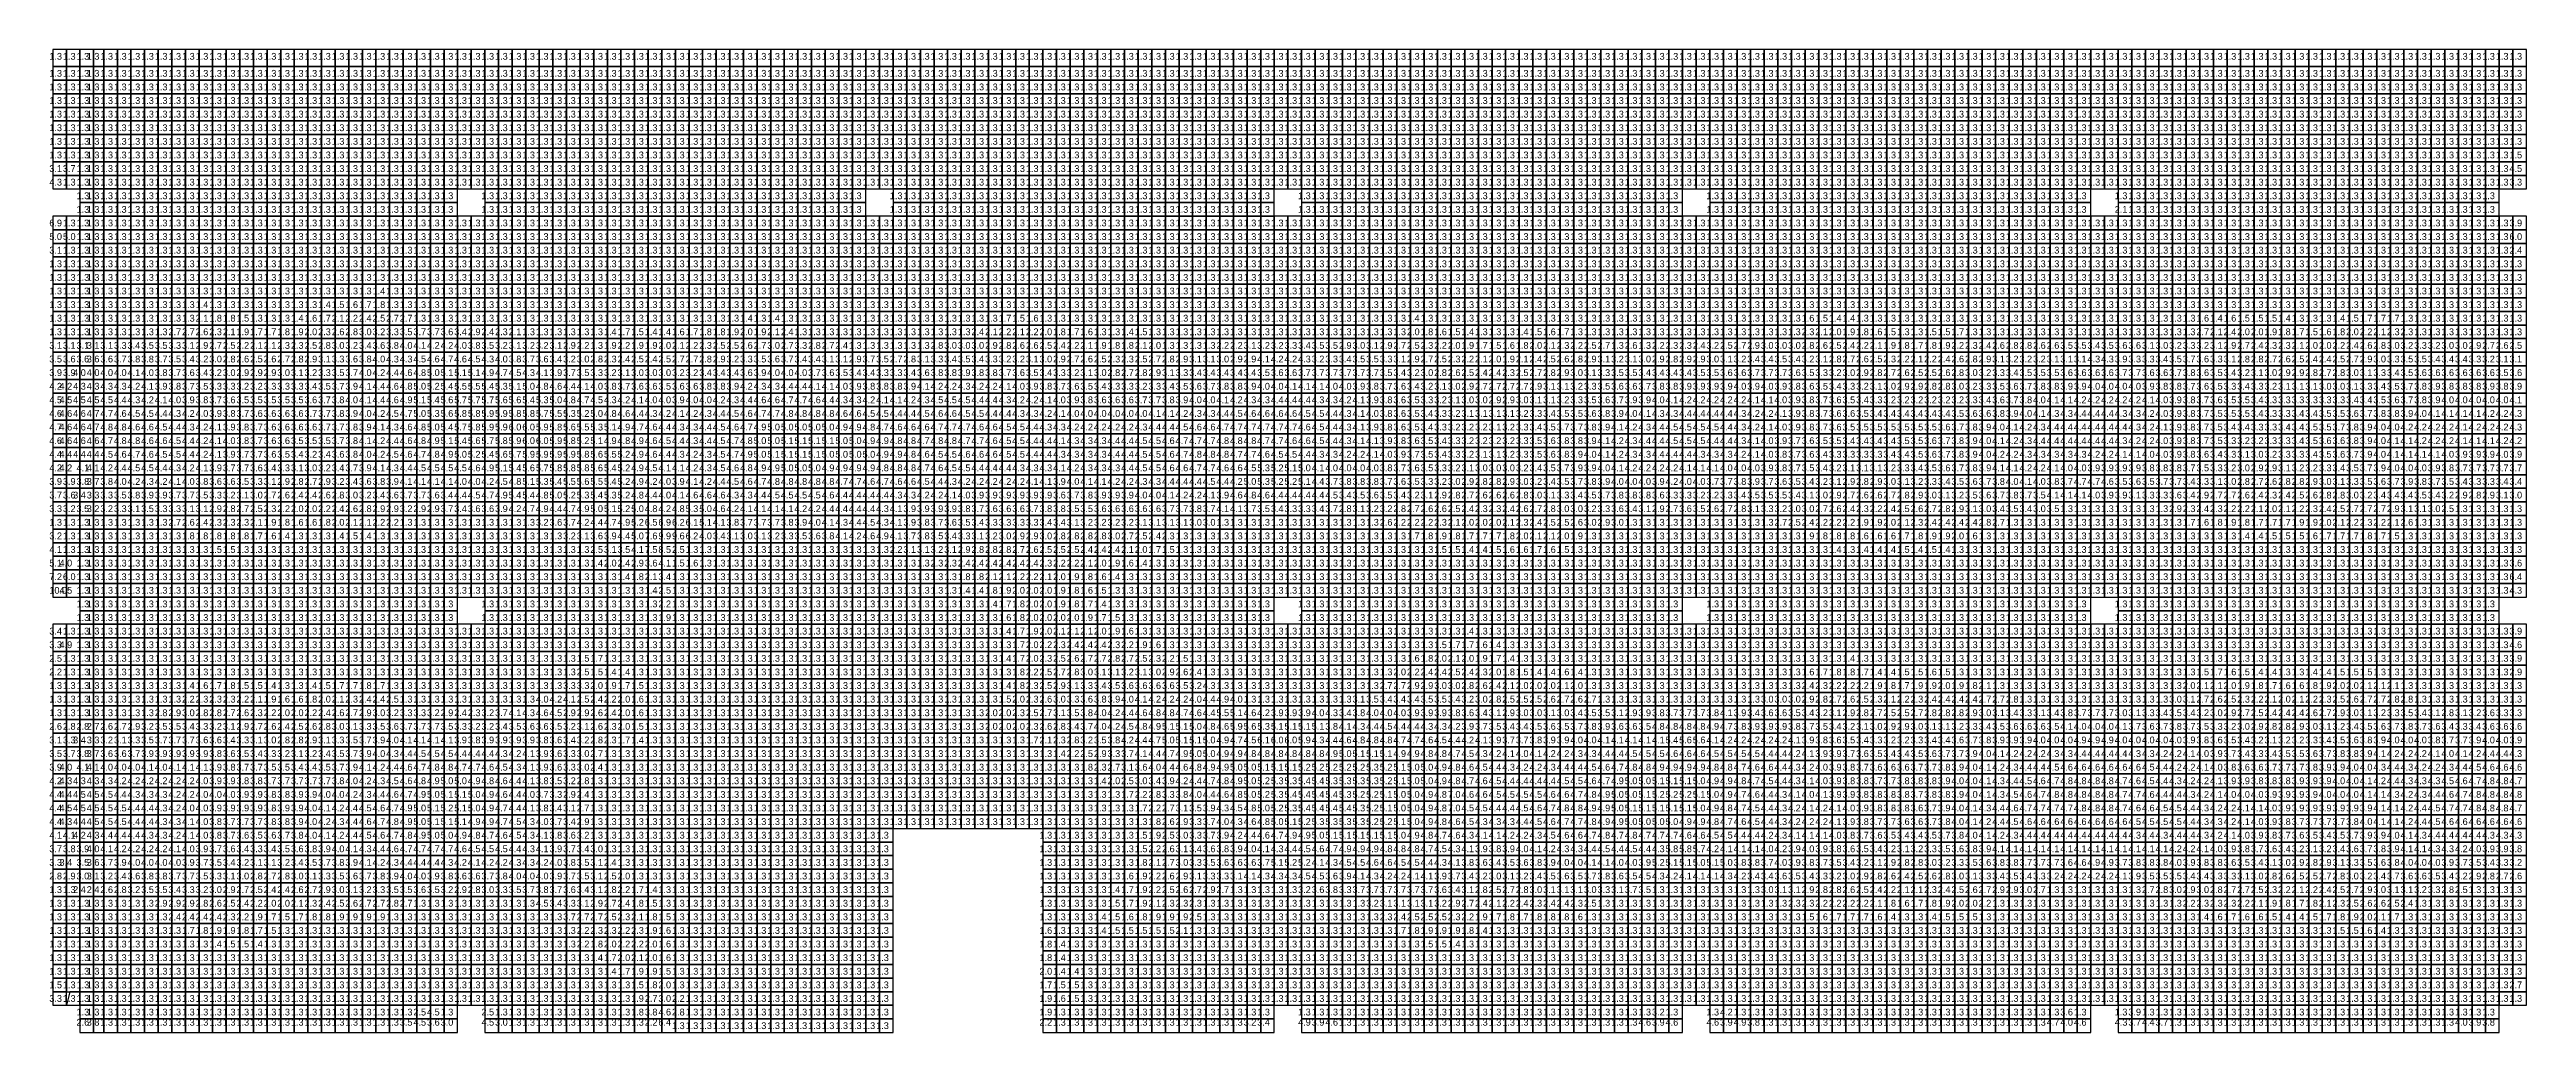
# Model space of a CAD drawing. Header units: metres. Extents: x -0.2 to 36.1, y -0.2 to 14.2.
import ezdxf

# ---------------------------------------------------------------- set-up
doc = ezdxf.new("R2010")
doc.units = ezdxf.units.M

msp = doc.modelspace()

# ---------------------------------------------------------------- texts
at = {"layer": 'TEXT_LAYER'}
for s, p in [('1.3', (-0.25, 14.1)), ('1.3', (-0.05, 14.1)), ('1.3', (0.15, 14.1)), ('1.3', (0.3, 14.1)), ('1.3', (0.5, 14.1)), ('1.3', (0.7, 14.1)), ('1.3', (0.9, 14.1)), ('1.3', (1.1, 14.1)), ('1.3', (1.3, 14.1)), ('1.3', (1.5, 14.1)), ('1.3', (1.7, 14.1)), ('1.3', (1.9, 14.1)), ('1.3', (2.1, 14.1)), ('1.3', (2.3, 14.1)), ('1.3', (2.5, 14.1)), ('1.3', (2.7, 14.1)), ('1.3', (2.9, 14.1)), ('1.3', (3.1, 14.1)), ('1.3', (3.3, 14.1)), ('1.3', (3.5, 14.1)), ('1.3', (3.7, 14.1)), ('1.3', (3.9, 14.1)), ('1.3', (4.1, 14.1)), ('1.3', (4.3, 14.1)), ('1.3', (4.5, 14.1)), ('1.3', (4.7, 14.1)), ('1.3', (4.9, 14.1)), ('1.3', (5.1, 14.1)), ('1.3', (5.3, 14.1)), ('1.3', (5.5, 14.1)), ('1.3', (5.7, 14.1)), ('1.3', (5.9, 14.1)), ('1.3', (6.1, 14.1)), ('1.3', (6.3, 14.1)), ('1.3', (6.5, 14.1)), ('1.3', (6.7, 14.1)), ('1.3', (6.9, 14.1)), ('1.3', (7.1, 14.1)), ('1.3', (7.3, 14.1)), ('1.3', (7.5, 14.1)), ('1.3', (7.7, 14.1)), ('1.3', (7.9, 14.1)), ('1.3', (8.1, 14.1)), ('1.3', (8.3, 14.1)), ('1.3', (8.5, 14.1)), ('1.3', (8.7, 14.1)), ('1.3', (8.9, 14.1)), ('1.3', (9.1, 14.1)), ('1.3', (9.3, 14.1)), ('1.3', (9.5, 14.1)), ('1.3', (9.7, 14.1)), ('1.3', (9.9, 14.1)), ('1.3', (10.1, 14.1)), ('1.3', (10.3, 14.1)), ('1.3', (10.5, 14.1)), ('1.3', (10.7, 14.1)), ('1.3', (10.9, 14.1)), ('1.3', (11.1, 14.1)), ('1.3', (11.3, 14.1)), ('1.3', (11.5, 14.1)), ('1.3', (11.7, 14.1)), ('1.3', (11.9, 14.1)), ('1.3', (12.1, 14.1)), ('1.3', (12.3, 14.1)), ('1.3', (12.5, 14.1)), ('1.3', (12.7, 14.1)), ('1.3', (12.9, 14.1)), ('1.3', (13.1, 14.1)), ('1.3', (13.3, 14.1)), ('1.3', (13.5, 14.1)), ('1.3', (13.7, 14.1)), ('1.3', (13.9, 14.1)), ('1.3', (14.1, 14.1)), ('1.3', (14.3, 14.1)), ('1.3', (14.5, 14.1)), ('1.3', (14.7, 14.1)), ('1.3', (14.9, 14.1)), ('1.3', (15.1, 14.1)), ('1.3', (15.3, 14.1)), ('1.3', (15.5, 14.1)), ('1.3', (15.7, 14.1)), ('1.3', (15.9, 14.1)), ('1.3', (16.1, 14.1)), ('1.3', (16.3, 14.1)), ('1.3', (16.5, 14.1)), ('1.3', (16.7, 14.1)), ('1.3', (16.9, 14.1)), ('1.3', (17.1, 14.1)), ('1.3', (17.3, 14.1)), ('1.3', (17.5, 14.1)), ('1.3', (17.7, 14.1)), ('1.3', (17.9, 14.1)), ('1.3', (18.1, 14.1)), ('1.3', (18.3, 14.1)), ('1.3', (18.5, 14.1)), ('1.3', (18.7, 14.1)), ('1.3', (18.9, 14.1)), ('1.3', (19.1, 14.1)), ('1.3', (19.3, 14.1)), ('1.3', (19.5, 14.1)), ('1.3', (19.7, 14.1)), ('1.3', (19.9, 14.1)), ('1.3', (20.1, 14.1)), ('1.3', (20.3, 14.1)), ('1.3', (20.5, 14.1)), ('1.3', (20.7, 14.1)), ('1.3', (20.9, 14.1)), ('1.3', (21.1, 14.1)), ('1.3', (21.3, 14.1)), ('1.3', (21.5, 14.1)), ('1.3', (21.7, 14.1)), ('1.3', (21.9, 14.1)), ('1.3', (22.1, 14.1)), ('1.3', (22.3, 14.1)), ('1.3', (22.5, 14.1)), ('1.3', (22.7, 14.1)), ('1.3', (22.9, 14.1)), ('1.3', (23.1, 14.1)), ('1.3', (23.3, 14.1)), ('1.3', (23.5, 14.1)), ('1.3', (23.7, 14.1)), ('1.3', (23.9, 14.1)), ('1.3', (24.1, 14.1)), ('1.3', (24.3, 14.1)), ('1.3', (24.5, 14.1)), ('1.3', (24.7, 14.1)), ('1.3', (24.9, 14.1)), ('1.3', (25.1, 14.1)), ('1.3', (25.3, 14.1)), ('1.3', (25.5, 14.1)), ('1.3', (25.7, 14.1)), ('1.3', (25.9, 14.1)), ('1.3', (26.1, 14.1)), ('1.3', (26.3, 14.1)), ('1.3', (26.5, 14.1)), ('1.3', (26.7, 14.1)), ('1.3', (26.9, 14.1)), ('1.3', (27.1, 14.1)), ('1.3', (27.3, 14.1)), ('1.3', (27.5, 14.1)), ('1.3', (27.7, 14.1)), ('1.3', (27.9, 14.1)), ('1.3', (28.1, 14.1)), ('1.3', (28.3, 14.1)), ('1.3', (28.5, 14.1)), ('1.3', (28.7, 14.1)), ('1.3', (28.9, 14.1)), ('1.3', (29.1, 14.1)), ('1.3', (29.3, 14.1)), ('1.3', (29.5, 14.1)), ('1.3', (29.7, 14.1)), ('1.3', (29.9, 14.1)), ('1.3', (30.1, 14.1)), ('1.3', (30.3, 14.1)), ('1.3', (30.5, 14.1)), ('1.3', (30.7, 14.1)), ('1.3', (30.9, 14.1)), ('1.3', (31.1, 14.1)), ('1.3', (31.3, 14.1)), ('1.3', (31.5, 14.1)), ('1.3', (31.7, 14.1)), ('1.3', (31.9, 14.1)), ('1.3', (32.1, 14.1)), ('1.3', (32.3, 14.1)), ('1.3', (32.5, 14.1)), ('1.3', (32.7, 14.1)), ('1.3', (32.9, 14.1)), ('1.3', (33.1, 14.1)), ('1.3', (33.3, 14.1)), ('1.3', (33.5, 14.1)), ('1.3', (33.7, 14.1)), ('1.3', (33.9, 14.1)), ('1.3', (34.1, 14.1)), ('1.3', (34.3, 14.1)), ('1.3', (34.5, 14.1)), ('1.3', (34.7, 14.1)), ('1.3', (34.9, 14.1)), ('1.3', (35.1, 14.1)), ('1.3', (35.3, 14.1)), ('1.3', (35.5, 14.1)), ('1.3', (35.7, 14.1)), ('1.3', (35.9, 14.1)), ('1.3', (-0.25, 13.85)), ('1.3', (-0.05, 13.85)), ('1.3', (0.15, 13.85)), ('1.3', (0.3, 13.85)), ('1.3', (0.5, 13.85)), ('1.3', (0.7, 13.85)), ('1.3', (0.9, 13.85)), ('1.3', (1.1, 13.85)), ('1.3', (1.3, 13.85)), ('1.3', (1.5, 13.85)), ('1.3', (1.7, 13.85)), ('1.3', (1.9, 13.85)), ('1.3', (2.1, 13.85)), ('1.3', (2.3, 13.85)), ('1.3', (2.5, 13.85)), ('1.3', (2.7, 13.85)), ('1.3', (2.9, 13.85)), ('1.3', (3.1, 13.85)), ('1.3', (3.3, 13.85)), ('1.3', (3.5, 13.85)), ('1.3', (3.7, 13.85)), ('1.3', (3.9, 13.85)), ('1.3', (4.1, 13.85)), ('1.3', (4.3, 13.85)), ('1.3', (4.5, 13.85)), ('1.3', (4.7, 13.85)), ('1.3', (4.9, 13.85)), ('1.3', (5.1, 13.85)), ('1.3', (5.3, 13.85)), ('1.3', (5.5, 13.85)), ('1.3', (5.7, 13.85)), ('1.3', (5.9, 13.85)), ('1.3', (6.1, 13.85)), ('1.3', (6.3, 13.85)), ('1.3', (6.5, 13.85)), ('1.3', (6.7, 13.85)), ('1.3', (6.9, 13.85)), ('1.3', (7.1, 13.85)), ('1.3', (7.3, 13.85)), ('1.3', (7.5, 13.85)), ('1.3', (7.7, 13.85)), ('1.3', (7.9, 13.85)), ('1.3', (8.1, 13.85)), ('1.3', (8.3, 13.85)), ('1.3', (8.5, 13.85)), ('1.3', (8.7, 13.85)), ('1.3', (8.9, 13.85)), ('1.3', (9.1, 13.85)), ('1.3', (9.3, 13.85)), ('1.3', (9.5, 13.85)), ('1.3', (9.7, 13.85)), ('1.3', (9.9, 13.85)), ('1.3', (10.1, 13.85)), ('1.3', (10.3, 13.85)), ('1.3', (10.5, 13.85)), ('1.3', (10.7, 13.85)), ('1.3', (10.9, 13.85)), ('1.3', (11.1, 13.85)), ('1.3', (11.3, 13.85)), ('1.3', (11.5, 13.85)), ('1.3', (11.7, 13.85)), ('1.3', (11.9, 13.85)), ('1.3', (12.1, 13.85)), ('1.3', (12.3, 13.85)), ('1.3', (12.5, 13.85)), ('1.3', (12.7, 13.85)), ('1.3', (12.9, 13.85)), ('1.3', (13.1, 13.85)), ('1.3', (13.3, 13.85)), ('1.3', (13.5, 13.85)), ('1.3', (13.7, 13.85)), ('1.3', (13.9, 13.85)), ('1.3', (14.1, 13.85)), ('1.3', (14.3, 13.85)), ('1.3', (14.5, 13.85)), ('1.3', (14.7, 13.85)), ('1.3', (14.9, 13.85)), ('1.3', (15.1, 13.85)), ('1.3', (15.3, 13.85)), ('1.3', (15.5, 13.85)), ('1.3', (15.7, 13.85)), ('1.3', (15.9, 13.85)), ('1.3', (16.1, 13.85)), ('1.3', (16.3, 13.85)), ('1.3', (16.5, 13.85)), ('1.3', (16.7, 13.85)), ('1.3', (16.9, 13.85)), ('1.3', (17.1, 13.85)), ('1.3', (17.3, 13.85)), ('1.3', (17.5, 13.85)), ('1.3', (17.7, 13.85)), ('1.3', (17.9, 13.85)), ('1.3', (18.1, 13.85)), ('1.3', (18.3, 13.85)), ('1.3', (18.5, 13.85)), ('1.3', (18.7, 13.85)), ('1.3', (18.9, 13.85)), ('1.3', (19.1, 13.85)), ('1.3', (19.3, 13.85)), ('1.3', (19.5, 13.85)), ('1.3', (19.7, 13.85)), ('1.3', (19.9, 13.85)), ('1.3', (20.1, 13.85)), ('1.3', (20.3, 13.85)), ('1.3', (20.5, 13.85)), ('1.3', (20.7, 13.85)), ('1.3', (20.9, 13.85)), ('1.3', (21.1, 13.85)), ('1.3', (21.3, 13.85)), ('1.3', (21.5, 13.85)), ('1.3', (21.7, 13.85)), ('1.3', (21.9, 13.85)), ('1.3', (22.1, 13.85)), ('1.3', (22.3, 13.85)), ('1.3', (22.5, 13.85)), ('1.3', (22.7, 13.85)), ('1.3', (22.9, 13.85)), ('1.3', (23.1, 13.85)), ('1.3', (23.3, 13.85)), ('1.3', (23.5, 13.85)), ('1.3', (23.7, 13.85)), ('1.3', (23.9, 13.85)), ('1.3', (24.1, 13.85)), ('1.3', (24.3, 13.85)), ('1.3', (24.5, 13.85)), ('1.3', (24.7, 13.85)), ('1.3', (24.9, 13.85)), ('1.3', (25.1, 13.85)), ('1.3', (25.3, 13.85)), ('1.3', (25.5, 13.85)), ('1.3', (25.7, 13.85)), ('1.3', (25.9, 13.85)), ('1.3', (26.1, 13.85)), ('1.3', (26.3, 13.85)), ('1.3', (26.5, 13.85)), ('1.3', (26.7, 13.85)), ('1.3', (26.9, 13.85)), ('1.3', (27.1, 13.85)), ('1.3', (27.3, 13.85)), ('1.3', (27.5, 13.85)), ('1.3', (27.7, 13.85)), ('1.3', (27.9, 13.85)), ('1.3', (28.1, 13.85)), ('1.3', (28.3, 13.85)), ('1.3', (28.5, 13.85)), ('1.3', (28.7, 13.85)), ('1.3', (28.9, 13.85)), ('1.3', (29.1, 13.85)), ('1.3', (29.3, 13.85)), ('1.3', (29.5, 13.85)), ('1.3', (29.7, 13.85)), ('1.3', (29.9, 13.85)), ('1.3', (30.1, 13.85)), ('1.3', (30.3, 13.85)), ('1.3', (30.5, 13.85)), ('1.3', (30.7, 13.85)), ('1.3', (30.9, 13.85)), ('1.3', (31.1, 13.85)), ('1.3', (31.3, 13.85)), ('1.3', (31.5, 13.85)), ('1.3', (31.7, 13.85)), ('1.3', (31.9, 13.85)), ('1.3', (32.1, 13.85)), ('1.3', (32.3, 13.85)), ('1.3', (32.5, 13.85)), ('1.3', (32.7, 13.85)), ('1.3', (32.9, 13.85)), ('1.3', (33.1, 13.85)), ('1.3', (33.3, 13.85)), ('1.3', (33.5, 13.85)), ('1.3', (33.7, 13.85)), ('1.3', (33.9, 13.85)), ('1.3', (34.1, 13.85)), ('1.3', (34.3, 13.85)), ('1.3', (34.5, 13.85)), ('1.3', (34.7, 13.85)), ('1.3', (34.9, 13.85)), ('1.3', (35.1, 13.85)), ('1.3', (35.3, 13.85)), ('1.3', (35.5, 13.85)), ('1.3', (35.7, 13.85)), ('1.3', (35.9, 13.85)), ('1.3', (-0.25, 13.65)), ('1.3', (-0.25, 13.45)), ('1.3', (-0.05, 13.65)), ('1.3', (-0.05, 13.45)), ('1.3', (0.15, 13.65)), ('1.3', (0.15, 13.45)), ('1.3', (0.3, 13.65)), ('1.3', (0.3, 13.45)), ('1.3', (0.5, 13.65)), ('1.3', (0.5, 13.45)), ('1.3', (0.7, 13.65)), ('1.3', (0.7, 13.45)), ('1.3', (0.9, 13.65)), ('1.3', (0.9, 13.45)), ('1.3', (1.1, 13.65)), ('1.3', (1.1, 13.45)), ('1.3', (1.3, 13.65)), ('1.3', (1.3, 13.45)), ('1.3', (1.5, 13.65)), ('1.3', (1.5, 13.45)), ('1.3', (1.7, 13.65)), ('1.3', (1.7, 13.45)), ('1.3', (1.9, 13.65)), ('1.3', (1.9, 13.45)), ('1.3', (2.1, 13.65)), ('1.3', (2.1, 13.45)), ('1.3', (2.3, 13.65)), ('1.3', (2.3, 13.45)), ('1.3', (2.5, 13.65)), ('1.3', (2.5, 13.45)), ('1.3', (2.7, 13.65)), ('1.3', (2.7, 13.45)), ('1.3', (2.9, 13.65)), ('1.3', (2.9, 13.45)), ('1.3', (3.1, 13.65)), ('1.3', (3.1, 13.45)), ('1.3', (3.3, 13.65)), ('1.3', (3.3, 13.45)), ('1.3', (3.5, 13.65)), ('1.3', (3.5, 13.45)), ('1.3', (3.7, 13.65)), ('1.3', (3.7, 13.45)), ('1.3', (3.9, 13.65)), ('1.3', (3.9, 13.45)), ('1.3', (4.1, 13.65)), ('1.3', (4.1, 13.45)), ('1.3', (4.3, 13.65)), ('1.3', (4.3, 13.45)), ('1.3', (4.5, 13.65)), ('1.3', (4.5, 13.45)), ('1.3', (4.7, 13.65)), ('1.3', (4.7, 13.45)), ('1.3', (4.9, 13.65)), ('1.3', (4.9, 13.45)), ('1.3', (5.1, 13.65)), ('1.3', (5.1, 13.45)), ('1.3', (5.3, 13.65)), ('1.3', (5.3, 13.45)), ('1.3', (5.5, 13.65)), ('1.3', (5.5, 13.45)), ('1.3', (5.7, 13.65)), ('1.3', (5.7, 13.45)), ('1.3', (5.9, 13.65)), ('1.3', (5.9, 13.45)), ('1.3', (6.1, 13.65)), ('1.3', (6.1, 13.45)), ('1.3', (6.3, 13.65)), ('1.3', (6.3, 13.45)), ('1.3', (6.5, 13.65)), ('1.3', (6.5, 13.45)), ('1.3', (6.7, 13.65)), ('1.3', (6.7, 13.45)), ('1.3', (6.9, 13.65)), ('1.3', (6.9, 13.45)), ('1.3', (7.1, 13.65)), ('1.3', (7.1, 13.45)), ('1.3', (7.3, 13.65)), ('1.3', (7.3, 13.45)), ('1.3', (7.5, 13.65)), ('1.3', (7.5, 13.45)), ('1.3', (7.7, 13.65)), ('1.3', (7.7, 13.45)), ('1.3', (7.9, 13.65)), ('1.3', (7.9, 13.45)), ('1.3', (8.1, 13.65)), ('1.3', (8.1, 13.45)), ('1.3', (8.3, 13.65)), ('1.3', (8.3, 13.45)), ('1.3', (8.5, 13.65)), ('1.3', (8.5, 13.45)), ('1.3', (8.7, 13.65)), ('1.3', (8.7, 13.45)), ('1.3', (8.9, 13.65)), ('1.3', (8.9, 13.45)), ('1.3', (9.1, 13.65)), ('1.3', (9.1, 13.45)), ('1.3', (9.3, 13.65)), ('1.3', (9.3, 13.45)), ('1.3', (9.5, 13.65)), ('1.3', (9.5, 13.45)), ('1.3', (9.7, 13.65)), ('1.3', (9.7, 13.45)), ('1.3', (9.9, 13.65)), ('1.3', (9.9, 13.45)), ('1.3', (10.1, 13.65)), ('1.3', (10.1, 13.45)), ('1.3', (10.3, 13.65)), ('1.3', (10.3, 13.45)), ('1.3', (10.5, 13.65)), ('1.3', (10.5, 13.45)), ('1.3', (10.7, 13.65)), ('1.3', (10.7, 13.45)), ('1.3', (10.9, 13.65)), ('1.3', (10.9, 13.45)), ('1.3', (11.1, 13.65)), ('1.3', (11.1, 13.45)), ('1.3', (11.3, 13.65)), ('1.3', (11.3, 13.45)), ('1.3', (11.5, 13.65)), ('1.3', (11.5, 13.45)), ('1.3', (11.7, 13.65)), ('1.3', (11.7, 13.45)), ('1.3', (11.9, 13.65)), ('1.3', (11.9, 13.45)), ('1.3', (12.1, 13.65)), ('1.3', (12.1, 13.45)), ('1.3', (12.3, 13.65)), ('1.3', (12.3, 13.45)), ('1.3', (12.5, 13.65)), ('1.3', (12.5, 13.45)), ('1.3', (12.7, 13.65)), ('1.3', (12.7, 13.45)), ('1.3', (12.9, 13.65)), ('1.3', (12.9, 13.45)), ('1.3', (13.1, 13.65)), ('1.3', (13.1, 13.45)), ('1.3', (13.3, 13.65)), ('1.3', (13.3, 13.45)), ('1.3', (13.5, 13.65)), ('1.3', (13.5, 13.45)), ('1.3', (13.7, 13.65)), ('1.3', (13.7, 13.45)), ('1.3', (13.9, 13.65)), ('1.3', (13.9, 13.45)), ('1.3', (14.1, 13.65)), ('1.3', (14.1, 13.45)), ('1.3', (14.3, 13.65)), ('1.3', (14.3, 13.45)), ('1.3', (14.5, 13.65)), ('1.3', (14.5, 13.45)), ('1.3', (14.7, 13.65)), ('1.3', (14.7, 13.45)), ('1.3', (14.9, 13.65)), ('1.3', (14.9, 13.45)), ('1.3', (15.1, 13.65)), ('1.3', (15.1, 13.45)), ('1.3', (15.3, 13.65)), ('1.3', (15.3, 13.45)), ('1.3', (15.5, 13.65)), ('1.3', (15.5, 13.45)), ('1.3', (15.7, 13.65)), ('1.3', (15.7, 13.45)), ('1.3', (15.9, 13.65)), ('1.3', (15.9, 13.45)), ('1.3', (16.1, 13.65)), ('1.3', (16.1, 13.45)), ('1.3', (16.3, 13.65)), ('1.3', (16.3, 13.45)), ('1.3', (16.5, 13.65)), ('1.3', (16.5, 13.45)), ('1.3', (16.7, 13.65)), ('1.3', (16.7, 13.45)), ('1.3', (16.9, 13.65)), ('1.3', (16.9, 13.45)), ('1.3', (17.1, 13.65)), ('1.3', (17.1, 13.45)), ('1.3', (17.3, 13.65)), ('1.3', (17.3, 13.45)), ('1.3', (17.5, 13.65)), ('1.3', (17.5, 13.45)), ('1.3', (17.7, 13.65)), ('1.3', (17.7, 13.45)), ('1.3', (17.9, 13.65)), ('1.3', (17.9, 13.45)), ('1.3', (18.1, 13.65)), ('1.3', (18.1, 13.45)), ('1.3', (18.3, 13.65)), ('1.3', (18.3, 13.45)), ('1.3', (18.5, 13.65)), ('1.3', (18.5, 13.45)), ('1.3', (18.7, 13.65)), ('1.3', (18.7, 13.45)), ('1.3', (18.9, 13.65)), ('1.3', (18.9, 13.45)), ('1.3', (19.1, 13.65)), ('1.3', (19.1, 13.45)), ('1.3', (19.3, 13.65)), ('1.3', (19.3, 13.45)), ('1.3', (19.5, 13.65)), ('1.3', (19.5, 13.45)), ('1.3', (19.7, 13.65)), ('1.3', (19.7, 13.45)), ('1.3', (19.9, 13.65)), ('1.3', (19.9, 13.45)), ('1.3', (20.1, 13.65)), ('1.3', (20.1, 13.45)), ('1.3', (20.3, 13.65)), ('1.3', (20.3, 13.45)), ('1.3', (20.5, 13.65)), ('1.3', (20.5, 13.45)), ('1.3', (20.7, 13.65)), ('1.3', (20.7, 13.45)), ('1.3', (20.9, 13.65)), ('1.3', (20.9, 13.45)), ('1.3', (21.1, 13.65)), ('1.3', (21.1, 13.45)), ('1.3', (21.3, 13.65)), ('1.3', (21.3, 13.45)), ('1.3', (21.5, 13.65)), ('1.3', (21.5, 13.45)), ('1.3', (21.7, 13.65)), ('1.3', (21.7, 13.45)), ('1.3', (21.9, 13.65)), ('1.3', (21.9, 13.45)), ('1.3', (22.1, 13.65)), ('1.3', (22.1, 13.45)), ('1.3', (22.3, 13.65)), ('1.3', (22.3, 13.45)), ('1.3', (22.5, 13.65)), ('1.3', (22.5, 13.45)), ('1.3', (22.7, 13.65)), ('1.3', (22.7, 13.45)), ('1.3', (22.9, 13.65)), ('1.3', (22.9, 13.45)), ('1.3', (23.1, 13.65)), ('1.3', (23.1, 13.45)), ('1.3', (23.3, 13.65)), ('1.3', (23.3, 13.45)), ('1.3', (23.5, 13.65)), ('1.3', (23.5, 13.45)), ('1.3', (23.7, 13.65)), ('1.3', (23.7, 13.45)), ('1.3', (23.9, 13.65)), ('1.3', (23.9, 13.45)), ('1.3', (24.1, 13.65)), ('1.3', (24.1, 13.45)), ('1.3', (24.3, 13.65)), ('1.3', (24.3, 13.45)), ('1.3', (24.5, 13.65)), ('1.3', (24.5, 13.45)), ('1.3', (24.7, 13.65)), ('1.3', (24.7, 13.45)), ('1.3', (24.9, 13.65)), ('1.3', (24.9, 13.45)), ('1.3', (25.1, 13.65)), ('1.3', (25.1, 13.45)), ('1.3', (25.3, 13.65)), ('1.3', (25.3, 13.45)), ('1.3', (25.5, 13.65)), ('1.3', (25.5, 13.45)), ('1.3', (25.7, 13.65)), ('1.3', (25.7, 13.45)), ('1.3', (25.9, 13.65)), ('1.3', (25.9, 13.45)), ('1.3', (26.1, 13.65)), ('1.3', (26.1, 13.45)), ('1.3', (26.3, 13.65)), ('1.3', (26.3, 13.45)), ('1.3', (26.5, 13.65)), ('1.3', (26.5, 13.45)), ('1.3', (26.7, 13.65)), ('1.3', (26.7, 13.45)), ('1.3', (26.9, 13.65)), ('1.3', (26.9, 13.45)), ('1.3', (27.1, 13.65)), ('1.3', (27.1, 13.45)), ('1.3', (27.3, 13.65)), ('1.3', (27.3, 13.45)), ('1.3', (27.5, 13.65)), ('1.3', (27.5, 13.45)), ('1.3', (27.7, 13.65)), ('1.3', (27.7, 13.45)), ('1.3', (27.9, 13.65)), ('1.3', (27.9, 13.45)), ('1.3', (28.1, 13.65)), ('1.3', (28.1, 13.45)), ('1.3', (28.3, 13.65)), ('1.3', (28.3, 13.45)), ('1.3', (28.5, 13.65)), ('1.3', (28.5, 13.45)), ('1.3', (28.7, 13.65)), ('1.3', (28.7, 13.45)), ('1.3', (28.9, 13.65)), ('1.3', (28.9, 13.45)), ('1.3', (29.1, 13.65)), ('1.3', (29.1, 13.45)), ('1.3', (29.3, 13.65)), ('1.3', (29.3, 13.45)), ('1.3', (29.5, 13.65)), ('1.3', (29.5, 13.45)), ('1.3', (29.7, 13.65)), ('1.3', (29.7, 13.45)), ('1.3', (29.9, 13.65)), ('1.3', (29.9, 13.45)), ('1.3', (30.1, 13.65)), ('1.3', (30.1, 13.45)), ('1.3', (30.3, 13.65)), ('1.3', (30.3, 13.45)), ('1.3', (30.5, 13.65)), ('1.3', (30.5, 13.45)), ('1.3', (30.7, 13.65)), ('1.3', (30.7, 13.45)), ('1.3', (30.9, 13.65)), ('1.3', (30.9, 13.45)), ('1.3', (31.1, 13.65)), ('1.3', (31.1, 13.45)), ('1.3', (31.3, 13.65)), ('1.3', (31.3, 13.45)), ('1.3', (31.5, 13.65)), ('1.3', (31.5, 13.45)), ('1.3', (31.7, 13.65)), ('1.3', (31.7, 13.45)), ('1.3', (31.9, 13.65)), ('1.3', (31.9, 13.45)), ('1.3', (32.1, 13.65)), ('1.3', (32.1, 13.45)), ('1.3', (32.3, 13.65)), ('1.3', (32.3, 13.45)), ('1.3', (32.5, 13.65)), ('1.3', (32.5, 13.45)), ('1.3', (32.7, 13.65)), ('1.3', (32.7, 13.45)), ('1.3', (32.9, 13.65)), ('1.3', (32.9, 13.45)), ('1.3', (33.1, 13.65)), ('1.3', (33.1, 13.45)), ('1.3', (33.3, 13.65)), ('1.3', (33.3, 13.45)), ('1.3', (33.5, 13.65)), ('1.3', (33.5, 13.45)), ('1.3', (33.7, 13.65)), ('1.3', (33.7, 13.45)), ('1.3', (33.9, 13.65)), ('1.3', (33.9, 13.45)), ('1.3', (34.1, 13.65)), ('1.3', (34.1, 13.45)), ('1.3', (34.3, 13.65)), ('1.3', (34.3, 13.45)), ('1.3', (34.5, 13.65)), ('1.3', (34.5, 13.45)), ('1.3', (34.7, 13.65)), ('1.3', (34.7, 13.45)), ('1.3', (34.9, 13.65)), ('1.3', (34.9, 13.45)), ('1.3', (35.1, 13.65)), ('1.3', (35.1, 13.45)), ('1.3', (35.3, 13.65)), ('1.3', (35.3, 13.45)), ('1.3', (35.5, 13.65)), ('1.3', (35.5, 13.45)), ('1.3', (35.7, 13.65)), ('1.3', (35.7, 13.45)), ('1.3', (35.9, 13.65)), ('1.3', (35.9, 13.45)), ('1.3', (-0.25, 13.25)), ('1.3', (-0.25, 13.05)), ('1.3', (-0.05, 13.25)), ('1.3', (-0.05, 13.05)), ('1.3', (0.15, 13.25)), ('1.3', (0.15, 13.05)), ('1.3', (0.3, 13.25)), ('1.3', (0.3, 13.05)), ('1.3', (0.5, 13.25)), ('1.3', (0.5, 13.05)), ('1.3', (0.7, 13.25)), ('1.3', (0.7, 13.05)), ('1.3', (0.9, 13.25)), ('1.3', (0.9, 13.05)), ('1.3', (1.1, 13.25)), ('1.3', (1.1, 13.05)), ('1.3', (1.3, 13.25)), ('1.3', (1.3, 13.05)), ('1.3', (1.5, 13.25)), ('1.3', (1.5, 13.05)), ('1.3', (1.7, 13.25)), ('1.3', (1.7, 13.05)), ('1.3', (1.9, 13.25)), ('1.3', (1.9, 13.05)), ('1.3', (2.1, 13.25)), ('1.3', (2.1, 13.05)), ('1.3', (2.3, 13.25)), ('1.3', (2.3, 13.05)), ('1.3', (2.5, 13.25)), ('1.3', (2.5, 13.05)), ('1.3', (2.7, 13.25)), ('1.3', (2.7, 13.05)), ('1.3', (2.9, 13.25)), ('1.3', (2.9, 13.05)), ('1.3', (3.1, 13.25)), ('1.3', (3.1, 13.05)), ('1.3', (3.3, 13.25)), ('1.3', (3.3, 13.05)), ('1.3', (3.5, 13.25)), ('1.3', (3.5, 13.05)), ('1.3', (3.7, 13.25)), ('1.3', (3.7, 13.05)), ('1.3', (3.9, 13.25)), ('1.3', (3.9, 13.05)), ('1.3', (4.1, 13.25)), ('1.3', (4.1, 13.05)), ('1.3', (4.3, 13.25)), ('1.3', (4.3, 13.05)), ('1.3', (4.5, 13.25)), ('1.3', (4.5, 13.05)), ('1.3', (4.7, 13.25)), ('1.3', (4.7, 13.05)), ('1.3', (4.9, 13.25)), ('1.3', (4.9, 13.05)), ('1.3', (5.1, 13.25)), ('1.3', (5.1, 13.05)), ('1.3', (5.3, 13.25)), ('1.3', (5.3, 13.05)), ('1.3', (5.5, 13.25)), ('1.3', (5.5, 13.05)), ('1.3', (5.7, 13.25)), ('1.3', (5.7, 13.05)), ('1.3', (5.9, 13.25)), ('1.3', (5.9, 13.05)), ('1.3', (6.1, 13.25)), ('1.3', (6.1, 13.05)), ('1.3', (6.3, 13.25)), ('1.3', (6.3, 13.05)), ('1.3', (6.5, 13.25)), ('1.3', (6.5, 13.05)), ('1.3', (6.7, 13.25)), ('1.3', (6.7, 13.05)), ('1.3', (6.9, 13.25)), ('1.3', (6.9, 13.05)), ('1.3', (7.1, 13.25)), ('1.3', (7.1, 13.05)), ('1.3', (7.3, 13.25)), ('1.3', (7.3, 13.05)), ('1.3', (7.5, 13.25)), ('1.3', (7.5, 13.05)), ('1.3', (7.7, 13.25)), ('1.3', (7.7, 13.05)), ('1.3', (7.9, 13.25)), ('1.3', (7.9, 13.05)), ('1.3', (8.1, 13.25)), ('1.3', (8.1, 13.05)), ('1.3', (8.3, 13.25)), ('1.3', (8.3, 13.05)), ('1.3', (8.5, 13.25)), ('1.3', (8.5, 13.05)), ('1.3', (8.7, 13.25)), ('1.3', (8.7, 13.05)), ('1.3', (8.9, 13.25)), ('1.3', (8.9, 13.05)), ('1.3', (9.1, 13.25)), ('1.3', (9.1, 13.05)), ('1.3', (9.3, 13.25)), ('1.3', (9.3, 13.05)), ('1.3', (9.5, 13.25)), ('1.3', (9.5, 13.05)), ('1.3', (9.7, 13.25)), ('1.3', (9.7, 13.05)), ('1.3', (9.9, 13.25)), ('1.3', (9.9, 13.05)), ('1.3', (10.1, 13.25)), ('1.3', (10.1, 13.05)), ('1.3', (10.3, 13.25)), ('1.3', (10.3, 13.05)), ('1.3', (10.5, 13.25)), ('1.3', (10.5, 13.05)), ('1.3', (10.7, 13.25)), ('1.3', (10.7, 13.05)), ('1.3', (10.9, 13.25)), ('1.3', (10.9, 13.05)), ('1.3', (11.1, 13.25)), ('1.3', (11.1, 13.05)), ('1.3', (11.3, 13.25)), ('1.3', (11.3, 13.05)), ('1.3', (11.5, 13.25)), ('1.3', (11.5, 13.05)), ('1.3', (11.7, 13.25)), ('1.3', (11.7, 13.05)), ('1.3', (11.9, 13.25)), ('1.3', (11.9, 13.05)), ('1.3', (12.1, 13.25)), ('1.3', (12.1, 13.05)), ('1.3', (12.3, 13.25)), ('1.3', (12.3, 13.05)), ('1.3', (12.5, 13.25)), ('1.3', (12.5, 13.05)), ('1.3', (12.7, 13.25)), ('1.3', (12.7, 13.05)), ('1.3', (12.9, 13.25)), ('1.3', (12.9, 13.05)), ('1.3', (13.1, 13.25)), ('1.3', (13.1, 13.05)), ('1.3', (13.3, 13.25)), ('1.3', (13.3, 13.05)), ('1.3', (13.5, 13.25)), ('1.3', (13.5, 13.05)), ('1.3', (13.7, 13.25)), ('1.3', (13.7, 13.05)), ('1.3', (13.9, 13.25)), ('1.3', (13.9, 13.05)), ('1.3', (14.1, 13.25)), ('1.3', (14.1, 13.05)), ('1.3', (14.3, 13.25)), ('1.3', (14.3, 13.05)), ('1.3', (14.5, 13.25)), ('1.3', (14.5, 13.05)), ('1.3', (14.7, 13.25)), ('1.3', (14.7, 13.05)), ('1.3', (14.9, 13.25)), ('1.3', (14.9, 13.05)), ('1.3', (15.1, 13.25)), ('1.3', (15.1, 13.05)), ('1.3', (15.3, 13.25)), ('1.3', (15.3, 13.05)), ('1.3', (15.5, 13.25)), ('1.3', (15.5, 13.05)), ('1.3', (15.7, 13.25)), ('1.3', (15.7, 13.05)), ('1.3', (15.9, 13.25)), ('1.3', (15.9, 13.05)), ('1.3', (16.1, 13.25)), ('1.3', (16.1, 13.05)), ('1.3', (16.3, 13.25)), ('1.3', (16.3, 13.05)), ('1.3', (16.5, 13.25)), ('1.3', (16.5, 13.05)), ('1.3', (16.7, 13.25)), ('1.3', (16.7, 13.05)), ('1.3', (16.9, 13.25)), ('1.3', (16.9, 13.05)), ('1.3', (17.1, 13.25)), ('1.3', (17.1, 13.05)), ('1.3', (17.3, 13.25)), ('1.3', (17.3, 13.05)), ('1.3', (17.5, 13.25)), ('1.3', (17.5, 13.05)), ('1.3', (17.7, 13.25)), ('1.3', (17.7, 13.05)), ('1.3', (17.9, 13.25)), ('1.3', (17.9, 13.05)), ('1.3', (18.1, 13.25)), ('1.3', (18.1, 13.05)), ('1.3', (18.3, 13.25)), ('1.3', (18.3, 13.05)), ('1.3', (18.5, 13.25)), ('1.3', (18.5, 13.05)), ('1.3', (18.7, 13.25)), ('1.3', (18.7, 13.05)), ('1.3', (18.9, 13.25)), ('1.3', (18.9, 13.05)), ('1.3', (19.1, 13.25)), ('1.3', (19.1, 13.05)), ('1.3', (19.3, 13.25)), ('1.3', (19.3, 13.05)), ('1.3', (19.5, 13.25)), ('1.3', (19.5, 13.05)), ('1.3', (19.7, 13.25)), ('1.3', (19.7, 13.05)), ('1.3', (19.9, 13.25)), ('1.3', (19.9, 13.05)), ('1.3', (20.1, 13.25)), ('1.3', (20.1, 13.05)), ('1.3', (20.3, 13.25)), ('1.3', (20.3, 13.05)), ('1.3', (20.5, 13.25)), ('1.3', (20.5, 13.05)), ('1.3', (20.7, 13.25)), ('1.3', (20.7, 13.05)), ('1.3', (20.9, 13.25)), ('1.3', (20.9, 13.05)), ('1.3', (21.1, 13.25)), ('1.3', (21.1, 13.05)), ('1.3', (21.3, 13.25)), ('1.3', (21.3, 13.05)), ('1.3', (21.5, 13.25)), ('1.3', (21.5, 13.05)), ('1.3', (21.7, 13.25)), ('1.3', (21.7, 13.05)), ('1.3', (21.9, 13.25)), ('1.3', (21.9, 13.05)), ('1.3', (22.1, 13.25)), ('1.3', (22.1, 13.05)), ('1.3', (22.3, 13.25)), ('1.3', (22.3, 13.05)), ('1.3', (22.5, 13.25)), ('1.3', (22.5, 13.05)), ('1.3', (22.7, 13.25)), ('1.3', (22.7, 13.05)), ('1.3', (22.9, 13.25)), ('1.3', (22.9, 13.05)), ('1.3', (23.1, 13.25)), ('1.3', (23.1, 13.05)), ('1.3', (23.3, 13.25)), ('1.3', (23.3, 13.05)), ('1.3', (23.5, 13.25)), ('1.3', (23.5, 13.05)), ('1.3', (23.7, 13.25)), ('1.3', (23.7, 13.05)), ('1.3', (23.9, 13.25)), ('1.3', (23.9, 13.05)), ('1.3', (24.1, 13.25)), ('1.3', (24.1, 13.05)), ('1.3', (24.3, 13.25)), ('1.3', (24.3, 13.05)), ('1.3', (24.5, 13.25)), ('1.3', (24.5, 13.05)), ('1.3', (24.7, 13.25)), ('1.3', (24.7, 13.05)), ('1.3', (24.9, 13.25)), ('1.3', (24.9, 13.05)), ('1.3', (25.1, 13.25)), ('1.3', (25.1, 13.05)), ('1.3', (25.3, 13.25)), ('1.3', (25.3, 13.05)), ('1.3', (25.5, 13.25)), ('1.3', (25.5, 13.05)), ('1.3', (25.7, 13.25)), ('1.3', (25.7, 13.05)), ('1.3', (25.9, 13.25)), ('1.3', (25.9, 13.05)), ('1.3', (26.1, 13.25)), ('1.3', (26.1, 13.05)), ('1.3', (26.3, 13.25)), ('1.3', (26.3, 13.05)), ('1.3', (26.5, 13.25)), ('1.3', (26.5, 13.05)), ('1.3', (26.7, 13.25)), ('1.3', (26.7, 13.05)), ('1.3', (26.9, 13.25)), ('1.3', (26.9, 13.05)), ('1.3', (27.1, 13.25)), ('1.3', (27.1, 13.05)), ('1.3', (27.3, 13.25)), ('1.3', (27.3, 13.05)), ('1.3', (27.5, 13.25)), ('1.3', (27.5, 13.05)), ('1.3', (27.7, 13.25)), ('1.3', (27.7, 13.05)), ('1.3', (27.9, 13.25)), ('1.3', (27.9, 13.05)), ('1.3', (28.1, 13.25)), ('1.3', (28.1, 13.05)), ('1.3', (28.3, 13.25)), ('1.3', (28.3, 13.05)), ('1.3', (28.5, 13.25)), ('1.3', (28.5, 13.05)), ('1.3', (28.7, 13.25)), ('1.3', (28.7, 13.05)), ('1.3', (28.9, 13.25)), ('1.3', (28.9, 13.05)), ('1.3', (29.1, 13.25)), ('1.3', (29.1, 13.05)), ('1.3', (29.3, 13.25)), ('1.3', (29.3, 13.05)), ('1.3', (29.5, 13.25)), ('1.3', (29.5, 13.05)), ('1.3', (29.7, 13.25)), ('1.3', (29.7, 13.05)), ('1.3', (29.9, 13.25)), ('1.3', (29.9, 13.05)), ('1.3', (30.1, 13.25)), ('1.3', (30.1, 13.05)), ('1.3', (30.3, 13.25)), ('1.3', (30.3, 13.05)), ('1.3', (30.5, 13.25)), ('1.3', (30.5, 13.05)), ('1.3', (30.7, 13.25)), ('1.3', (30.7, 13.05)), ('1.3', (30.9, 13.25)), ('1.3', (30.9, 13.05)), ('1.3', (31.1, 13.25)), ('1.3', (31.1, 13.05)), ('1.3', (31.3, 13.25)), ('1.3', (31.3, 13.05)), ('1.3', (31.5, 13.25)), ('1.3', (31.5, 13.05)), ('1.3', (31.7, 13.25)), ('1.3', (31.7, 13.05)), ('1.3', (31.9, 13.25)), ('1.3', (31.9, 13.05)), ('1.3', (32.1, 13.25)), ('1.3', (32.1, 13.05)), ('1.3', (32.3, 13.25)), ('1.3', (32.3, 13.05)), ('1.3', (32.5, 13.25)), ('1.3', (32.5, 13.05)), ('1.3', (32.7, 13.25)), ('1.3', (32.7, 13.05)), ('1.3', (32.9, 13.25)), ('1.3', (32.9, 13.05)), ('1.3', (33.1, 13.25)), ('1.3', (33.1, 13.05)), ('1.3', (33.3, 13.25)), ('1.3', (33.3, 13.05)), ('1.3', (33.5, 13.25)), ('1.3', (33.5, 13.05)), ('1.3', (33.7, 13.25)), ('1.3', (33.7, 13.05)), ('1.3', (33.9, 13.25)), ('1.3', (33.9, 13.05)), ('1.3', (34.1, 13.25)), ('1.3', (34.1, 13.05)), ('1.3', (34.3, 13.25)), ('1.3', (34.3, 13.05)), ('1.3', (34.5, 13.25)), ('1.3', (34.5, 13.05)), ('1.3', (34.7, 13.25)), ('1.3', (34.7, 13.05)), ('1.3', (34.9, 13.25)), ('1.3', (34.9, 13.05)), ('1.3', (35.1, 13.25)), ('1.3', (35.1, 13.05)), ('1.3', (35.3, 13.25)), ('1.3', (35.3, 13.05)), ('1.3', (35.5, 13.25)), ('1.3', (35.5, 13.05)), ('1.3', (35.7, 13.25)), ('1.3', (35.7, 13.05)), ('1.3', (35.9, 13.25)), ('1.3', (35.9, 13.05)), ('1.3', (-0.25, 12.85)), ('1.3', (-0.25, 12.65)), ('1.3', (-0.05, 12.85)), ('1.3', (-0.05, 12.65)), ('1.3', (0.15, 12.85)), ('1.3', (0.15, 12.65)), ('1.3', (0.3, 12.85)), ('1.3', (0.3, 12.65)), ('1.3', (0.5, 12.85)), ('1.3', (0.5, 12.65)), ('1.3', (0.7, 12.85)), ('1.3', (0.7, 12.65)), ('1.3', (0.9, 12.85)), ('1.3', (0.9, 12.65)), ('1.3', (1.1, 12.85)), ('1.3', (1.1, 12.65)), ('1.3', (1.3, 12.85)), ('1.3', (1.3, 12.65)), ('1.3', (1.5, 12.85)), ('1.3', (1.5, 12.65)), ('1.3', (1.7, 12.85)), ('1.3', (1.7, 12.65)), ('1.3', (1.9, 12.85)), ('1.3', (1.9, 12.65)), ('1.3', (2.1, 12.85)), ('1.3', (2.1, 12.65)), ('1.3', (2.3, 12.85)), ('1.3', (2.3, 12.65)), ('1.3', (2.5, 12.85)), ('1.3', (2.5, 12.65)), ('1.3', (2.7, 12.85)), ('1.3', (2.7, 12.65)), ('1.3', (2.9, 12.85)), ('1.3', (2.9, 12.65)), ('1.3', (3.1, 12.85)), ('1.3', (3.1, 12.65)), ('1.3', (3.3, 12.85)), ('1.3', (3.3, 12.65)), ('1.3', (3.5, 12.85)), ('1.3', (3.5, 12.65)), ('1.3', (3.7, 12.85)), ('1.3', (3.7, 12.65)), ('1.3', (3.9, 12.85)), ('1.3', (3.9, 12.65)), ('1.3', (4.1, 12.85)), ('1.3', (4.1, 12.65)), ('1.3', (4.3, 12.85)), ('1.3', (4.3, 12.65)), ('1.3', (4.5, 12.85)), ('1.3', (4.5, 12.65)), ('1.3', (4.7, 12.85)), ('1.3', (4.7, 12.65)), ('1.3', (4.9, 12.85)), ('1.3', (4.9, 12.65)), ('1.3', (5.1, 12.85)), ('1.3', (5.1, 12.65)), ('1.3', (5.3, 12.85)), ('1.3', (5.3, 12.65)), ('1.3', (5.5, 12.85)), ('1.3', (5.5, 12.65)), ('1.3', (5.7, 12.85)), ('1.3', (5.7, 12.65)), ('1.3', (5.9, 12.85)), ('1.3', (5.9, 12.65)), ('1.3', (6.1, 12.85)), ('1.3', (6.1, 12.65)), ('1.3', (6.3, 12.85)), ('1.3', (6.3, 12.65)), ('1.3', (6.5, 12.85)), ('1.3', (6.5, 12.65)), ('1.3', (6.7, 12.85)), ('1.3', (6.7, 12.65)), ('1.3', (6.9, 12.85)), ('1.3', (6.9, 12.65)), ('1.3', (7.1, 12.85)), ('1.3', (7.1, 12.65)), ('1.3', (7.3, 12.85)), ('1.3', (7.3, 12.65)), ('1.3', (7.5, 12.85)), ('1.3', (7.5, 12.65)), ('1.3', (7.7, 12.85)), ('1.3', (7.7, 12.65)), ('1.3', (7.9, 12.85)), ('1.3', (7.9, 12.65)), ('1.3', (8.1, 12.85)), ('1.3', (8.1, 12.65)), ('1.3', (8.3, 12.85)), ('1.3', (8.3, 12.65)), ('1.3', (8.5, 12.85)), ('1.3', (8.5, 12.65)), ('1.3', (8.7, 12.85)), ('1.3', (8.7, 12.65)), ('1.3', (8.9, 12.85)), ('1.3', (8.9, 12.65)), ('1.3', (9.1, 12.85)), ('1.3', (9.1, 12.65)), ('1.3', (9.3, 12.85)), ('1.3', (9.3, 12.65)), ('1.3', (9.5, 12.85)), ('1.3', (9.5, 12.65)), ('1.3', (9.7, 12.85)), ('1.3', (9.7, 12.65)), ('1.3', (9.9, 12.85)), ('1.3', (9.9, 12.65)), ('1.3', (10.1, 12.85)), ('1.3', (10.1, 12.65)), ('1.3', (10.3, 12.85)), ('1.3', (10.3, 12.65)), ('1.3', (10.5, 12.85)), ('1.3', (10.5, 12.65)), ('1.3', (10.7, 12.85)), ('1.3', (10.7, 12.65)), ('1.3', (10.9, 12.85)), ('1.3', (10.9, 12.65)), ('1.3', (11.1, 12.85)), ('1.3', (11.1, 12.65)), ('1.3', (11.3, 12.85)), ('1.3', (11.3, 12.65)), ('1.3', (11.5, 12.85)), ('1.3', (11.5, 12.65)), ('1.3', (11.7, 12.85)), ('1.3', (11.7, 12.65)), ('1.3', (11.9, 12.85)), ('1.3', (11.9, 12.65)), ('1.3', (12.1, 12.85)), ('1.3', (12.1, 12.65)), ('1.3', (12.3, 12.85)), ('1.3', (12.3, 12.65)), ('1.3', (12.5, 12.85)), ('1.3', (12.5, 12.65)), ('1.3', (12.7, 12.85)), ('1.3', (12.7, 12.65)), ('1.3', (12.9, 12.85)), ('1.3', (12.9, 12.65)), ('1.3', (13.1, 12.85)), ('1.3', (13.1, 12.65)), ('1.3', (13.3, 12.85)), ('1.3', (13.3, 12.65)), ('1.3', (13.5, 12.85)), ('1.3', (13.5, 12.65)), ('1.3', (13.7, 12.85)), ('1.3', (13.7, 12.65)), ('1.3', (13.9, 12.85)), ('1.3', (13.9, 12.65)), ('1.3', (14.1, 12.85)), ('1.3', (14.1, 12.65)), ('1.3', (14.3, 12.85)), ('1.3', (14.3, 12.65)), ('1.3', (14.5, 12.85)), ('1.3', (14.5, 12.65)), ('1.3', (14.7, 12.85)), ('1.3', (14.7, 12.65)), ('1.3', (14.9, 12.85)), ('1.3', (14.9, 12.65)), ('1.3', (15.1, 12.85)), ('1.3', (15.1, 12.65)), ('1.3', (15.3, 12.85)), ('1.3', (15.3, 12.65)), ('1.3', (15.5, 12.85)), ('1.3', (15.5, 12.65)), ('1.3', (15.7, 12.85)), ('1.3', (15.7, 12.65)), ('1.3', (15.9, 12.85)), ('1.3', (15.9, 12.65)), ('1.3', (16.1, 12.85)), ('1.3', (16.1, 12.65)), ('1.3', (16.3, 12.85)), ('1.3', (16.3, 12.65)), ('1.3', (16.5, 12.85)), ('1.3', (16.5, 12.65)), ('1.3', (16.7, 12.85)), ('1.3', (16.7, 12.65)), ('1.3', (16.9, 12.85)), ('1.3', (16.9, 12.65)), ('1.3', (17.1, 12.85)), ('1.3', (17.1, 12.65)), ('1.3', (17.3, 12.85)), ('1.3', (17.3, 12.65)), ('1.3', (17.5, 12.85)), ('1.3', (17.5, 12.65)), ('1.3', (17.7, 12.85)), ('1.3', (17.7, 12.65)), ('1.3', (17.9, 12.85)), ('1.3', (17.9, 12.65)), ('1.3', (18.1, 12.85)), ('1.3', (18.1, 12.65)), ('1.3', (18.3, 12.85)), ('1.3', (18.3, 12.65)), ('1.3', (18.5, 12.85)), ('1.3', (18.5, 12.65)), ('1.3', (18.7, 12.85)), ('1.3', (18.7, 12.65)), ('1.3', (18.9, 12.85)), ('1.3', (18.9, 12.65)), ('1.3', (19.1, 12.85)), ('1.3', (19.1, 12.65)), ('1.3', (19.3, 12.85)), ('1.3', (19.3, 12.65)), ('1.3', (19.5, 12.85)), ('1.3', (19.5, 12.65)), ('1.3', (19.7, 12.85)), ('1.3', (19.7, 12.65)), ('1.3', (19.9, 12.85)), ('1.3', (19.9, 12.65)), ('1.3', (20.1, 12.85)), ('1.3', (20.1, 12.65)), ('1.3', (20.3, 12.85)), ('1.3', (20.3, 12.65)), ('1.3', (20.5, 12.85)), ('1.3', (20.5, 12.65)), ('1.3', (20.7, 12.85)), ('1.3', (20.7, 12.65)), ('1.3', (20.9, 12.85)), ('1.3', (20.9, 12.65)), ('1.3', (21.1, 12.85)), ('1.3', (21.1, 12.65)), ('1.3', (21.3, 12.85)), ('1.3', (21.3, 12.65)), ('1.3', (21.5, 12.85)), ('1.3', (21.5, 12.65)), ('1.3', (21.7, 12.85)), ('1.3', (21.7, 12.65)), ('1.3', (21.9, 12.85)), ('1.3', (21.9, 12.65)), ('1.3', (22.1, 12.85)), ('1.3', (22.1, 12.65)), ('1.3', (22.3, 12.85)), ('1.3', (22.3, 12.65)), ('1.3', (22.5, 12.85)), ('1.3', (22.5, 12.65)), ('1.3', (22.7, 12.85)), ('1.3', (22.7, 12.65)), ('1.3', (22.9, 12.85)), ('1.3', (22.9, 12.65)), ('1.3', (23.1, 12.85)), ('1.3', (23.1, 12.65)), ('1.3', (23.3, 12.85)), ('1.3', (23.3, 12.65)), ('1.3', (23.5, 12.85)), ('1.3', (23.5, 12.65)), ('1.3', (23.7, 12.85)), ('1.3', (23.7, 12.65)), ('1.3', (23.9, 12.85)), ('1.3', (23.9, 12.65)), ('1.3', (24.1, 12.85)), ('1.3', (24.1, 12.65)), ('1.3', (24.3, 12.85)), ('1.3', (24.3, 12.65)), ('1.3', (24.5, 12.85)), ('1.3', (24.5, 12.65)), ('1.3', (24.7, 12.85)), ('1.3', (24.7, 12.65)), ('1.3', (24.9, 12.85)), ('1.3', (24.9, 12.65)), ('1.3', (25.1, 12.85)), ('1.3', (25.1, 12.65)), ('1.3', (25.3, 12.85)), ('1.3', (25.3, 12.65)), ('1.3', (25.5, 12.85)), ('1.3', (25.5, 12.65)), ('1.3', (25.7, 12.85)), ('1.3', (25.7, 12.65)), ('1.3', (25.9, 12.85)), ('1.3', (25.9, 12.65)), ('1.3', (26.1, 12.85)), ('1.3', (26.1, 12.65)), ('1.3', (26.3, 12.85)), ('1.3', (26.3, 12.65)), ('1.3', (26.5, 12.85)), ('1.3', (26.5, 12.65)), ('1.3', (26.7, 12.85)), ('1.3', (26.7, 12.65)), ('1.3', (26.9, 12.85)), ('1.3', (26.9, 12.65)), ('1.3', (27.1, 12.85)), ('1.3', (27.1, 12.65)), ('1.3', (27.3, 12.85)), ('1.3', (27.3, 12.65)), ('1.3', (27.5, 12.85)), ('1.3', (27.5, 12.65)), ('1.3', (27.7, 12.85)), ('1.3', (27.7, 12.65)), ('1.3', (27.9, 12.85)), ('1.3', (27.9, 12.65)), ('1.3', (28.1, 12.85)), ('1.3', (28.1, 12.65)), ('1.3', (28.3, 12.85)), ('1.3', (28.3, 12.65)), ('1.3', (28.5, 12.85)), ('1.3', (28.5, 12.65)), ('1.3', (28.7, 12.85)), ('1.3', (28.7, 12.65)), ('1.3', (28.9, 12.85)), ('1.3', (28.9, 12.65)), ('1.3', (29.1, 12.85)), ('1.3', (29.1, 12.65)), ('1.3', (29.3, 12.85)), ('1.3', (29.3, 12.65)), ('1.3', (29.5, 12.85)), ('1.3', (29.5, 12.65)), ('1.3', (29.7, 12.85)), ('1.3', (29.7, 12.65)), ('1.3', (29.9, 12.85)), ('1.3', (29.9, 12.65)), ('1.3', (30.1, 12.85)), ('1.3', (30.1, 12.65)), ('1.3', (30.3, 12.85)), ('1.3', (30.3, 12.65)), ('1.3', (30.5, 12.85)), ('1.3', (30.5, 12.65)), ('1.3', (30.7, 12.85)), ('1.3', (30.7, 12.65)), ('1.3', (30.9, 12.85)), ('1.3', (30.9, 12.65)), ('1.3', (31.1, 12.85)), ('1.3', (31.1, 12.65)), ('1.3', (31.3, 12.85)), ('1.3', (31.3, 12.65)), ('1.3', (31.5, 12.85)), ('1.3', (31.5, 12.65)), ('1.3', (31.7, 12.85)), ('1.3', (31.7, 12.65)), ('1.3', (31.9, 12.85)), ('1.3', (31.9, 12.65)), ('1.3', (32.1, 12.85)), ('1.3', (32.1, 12.65)), ('1.3', (32.3, 12.85)), ('1.3', (32.3, 12.65)), ('1.3', (32.5, 12.85)), ('1.3', (32.5, 12.65)), ('1.3', (32.7, 12.85)), ('1.3', (32.7, 12.65)), ('1.3', (32.9, 12.85)), ('1.3', (32.9, 12.65)), ('1.3', (33.1, 12.85)), ('1.3', (33.1, 12.65)), ('1.3', (33.3, 12.85)), ('1.3', (33.3, 12.65)), ('1.3', (33.5, 12.85)), ('1.3', (33.5, 12.65)), ('1.3', (33.7, 12.85)), ('1.3', (33.7, 12.65)), ('1.3', (33.9, 12.85)), ('1.3', (33.9, 12.65)), ('1.3', (34.1, 12.85)), ('1.3', (34.1, 12.65)), ('1.3', (34.3, 12.85)), ('1.3', (34.3, 12.65)), ('1.3', (34.5, 12.85)), ('1.3', (34.5, 12.65)), ('1.3', (34.7, 12.85)), ('1.3', (34.7, 12.65)), ('1.3', (34.9, 12.85)), ('1.3', (34.9, 12.65)), ('1.3', (35.1, 12.85)), ('1.3', (35.1, 12.65)), ('1.3', (35.3, 12.85)), ('1.3', (35.3, 12.65)), ('1.3', (35.5, 12.85)), ('1.3', (35.5, 12.65)), ('1.3', (35.7, 12.85)), ('1.3', (35.7, 12.65)), ('1.3', (35.9, 12.85)), ('1.5', (35.9, 12.65)), ('3.1', (-0.25, 12.45)), ('3.7', (-0.05, 12.45)), ('1.3', (0.15, 12.45)), ('1.3', (0.3, 12.45)), ('1.3', (0.5, 12.45)), ('1.3', (0.7, 12.45)), ('1.3', (0.9, 12.45)), ('1.3', (1.1, 12.45)), ('1.3', (1.3, 12.45)), ('1.3', (1.5, 12.45)), ('1.3', (1.7, 12.45)), ('1.3', (1.9, 12.45)), ('1.3', (2.1, 12.45)), ('1.3', (2.3, 12.45)), ('1.3', (2.5, 12.45)), ('1.3', (2.7, 12.45)), ('1.3', (2.9, 12.45)), ('1.3', (3.1, 12.45)), ('1.3', (3.3, 12.45)), ('1.3', (3.5, 12.45)), ('1.3', (3.7, 12.45)), ('1.3', (3.9, 12.45)), ('1.3', (4.1, 12.45)), ('1.3', (4.3, 12.45)), ('1.3', (4.5, 12.45)), ('1.3', (4.7, 12.45)), ('1.3', (4.9, 12.45)), ('1.3', (5.1, 12.45)), ('1.3', (5.3, 12.45)), ('1.3', (5.5, 12.45)), ('1.3', (5.7, 12.45)), ('1.3', (5.9, 12.45)), ('1.3', (6.1, 12.45)), ('1.3', (6.3, 12.45)), ('1.3', (6.5, 12.45)), ('1.3', (6.7, 12.45)), ('1.3', (6.9, 12.45)), ('1.3', (7.1, 12.45)), ('1.3', (7.3, 12.45)), ('1.3', (7.5, 12.45)), ('1.3', (7.7, 12.45)), ('1.3', (7.9, 12.45)), ('1.3', (8.1, 12.45)), ('1.3', (8.3, 12.45)), ('1.3', (8.5, 12.45)), ('1.3', (8.7, 12.45)), ('1.3', (8.9, 12.45)), ('1.3', (9.1, 12.45)), ('1.3', (9.3, 12.45)), ('1.3', (9.5, 12.45)), ('1.3', (9.7, 12.45)), ('1.3', (9.9, 12.45)), ('1.3', (10.1, 12.45)), ('1.3', (10.3, 12.45)), ('1.3', (10.5, 12.45)), ('1.3', (10.7, 12.45)), ('1.3', (10.9, 12.45)), ('1.3', (11.1, 12.45)), ('1.3', (11.3, 12.45)), ('1.3', (11.5, 12.45)), ('1.3', (11.7, 12.45)), ('1.3', (11.9, 12.45)), ('1.3', (12.1, 12.45)), ('1.3', (12.3, 12.45)), ('1.3', (12.5, 12.45)), ('1.3', (12.7, 12.45)), ('1.3', (12.9, 12.45)), ('1.3', (13.1, 12.45)), ('1.3', (13.3, 12.45)), ('1.3', (13.5, 12.45)), ('1.3', (13.7, 12.45)), ('1.3', (13.9, 12.45)), ('1.3', (14.1, 12.45)), ('1.3', (14.3, 12.45)), ('1.3', (14.5, 12.45)), ('1.3', (14.7, 12.45)), ('1.3', (14.9, 12.45)), ('1.3', (15.1, 12.45)), ('1.3', (15.3, 12.45)), ('1.3', (15.5, 12.45)), ('1.3', (15.7, 12.45)), ('1.3', (15.9, 12.45)), ('1.3', (16.1, 12.45)), ('1.3', (16.3, 12.45)), ('1.3', (16.5, 12.45)), ('1.3', (16.7, 12.45)), ('1.3', (16.9, 12.45)), ('1.3', (17.1, 12.45)), ('1.3', (17.3, 12.45)), ('1.3', (17.5, 12.45)), ('1.3', (17.7, 12.45)), ('1.3', (17.9, 12.45)), ('1.3', (18.1, 12.45)), ('1.3', (18.3, 12.45)), ('1.3', (18.5, 12.45)), ('1.3', (18.7, 12.45)), ('1.3', (18.9, 12.45)), ('1.3', (19.1, 12.45)), ('1.3', (19.3, 12.45)), ('1.3', (19.5, 12.45)), ('1.3', (19.7, 12.45)), ('1.3', (19.9, 12.45)), ('1.3', (20.1, 12.45)), ('1.3', (20.3, 12.45)), ('1.3', (20.5, 12.45)), ('1.3', (20.7, 12.45)), ('1.3', (20.9, 12.45)), ('1.3', (21.1, 12.45)), ('1.3', (21.3, 12.45)), ('1.3', (21.5, 12.45)), ('1.3', (21.7, 12.45)), ('1.3', (21.9, 12.45)), ('1.3', (22.1, 12.45)), ('1.3', (22.3, 12.45)), ('1.3', (22.5, 12.45)), ('1.3', (22.7, 12.45)), ('1.3', (22.9, 12.45)), ('1.3', (23.1, 12.45)), ('1.3', (23.3, 12.45)), ('1.3', (23.5, 12.45)), ('1.3', (23.7, 12.45)), ('1.3', (23.9, 12.45)), ('1.3', (24.1, 12.45)), ('1.3', (24.3, 12.45)), ('1.3', (24.5, 12.45)), ('1.3', (24.7, 12.45)), ('1.3', (24.9, 12.45)), ('1.3', (25.1, 12.45)), ('1.3', (25.3, 12.45)), ('1.3', (25.5, 12.45)), ('1.3', (25.7, 12.45)), ('1.3', (25.9, 12.45)), ('1.3', (26.1, 12.45)), ('1.3', (26.3, 12.45)), ('1.3', (26.5, 12.45)), ('1.3', (26.7, 12.45)), ('1.3', (26.9, 12.45)), ('1.3', (27.1, 12.45)), ('1.3', (27.3, 12.45)), ('1.3', (27.5, 12.45)), ('1.3', (27.7, 12.45)), ('1.3', (27.9, 12.45)), ('1.3', (28.1, 12.45)), ('1.3', (28.3, 12.45)), ('1.3', (28.5, 12.45)), ('1.3', (28.7, 12.45)), ('1.3', (28.9, 12.45)), ('1.3', (29.1, 12.45)), ('1.3', (29.3, 12.45)), ('1.3', (29.5, 12.45)), ('1.3', (29.7, 12.45)), ('1.3', (29.9, 12.45)), ('1.3', (30.1, 12.45)), ('1.3', (30.3, 12.45)), ('1.3', (30.5, 12.45)), ('1.3', (30.7, 12.45)), ('1.3', (30.9, 12.45)), ('1.3', (31.1, 12.45)), ('1.3', (31.3, 12.45)), ('1.3', (31.5, 12.45)), ('1.3', (31.7, 12.45)), ('1.3', (31.9, 12.45)), ('1.3', (32.1, 12.45)), ('1.3', (32.3, 12.45)), ('1.3', (32.5, 12.45)), ('1.3', (32.7, 12.45)), ('1.3', (32.9, 12.45)), ('1.3', (33.1, 12.45)), ('1.3', (33.3, 12.45)), ('1.3', (33.5, 12.45)), ('1.3', (33.7, 12.45)), ('1.3', (33.9, 12.45)), ('1.3', (34.1, 12.45)), ('1.3', (34.3, 12.45)), ('1.3', (34.5, 12.45)), ('1.3', (34.7, 12.45)), ('1.3', (34.9, 12.45)), ('1.3', (35.1, 12.45)), ('1.3', (35.3, 12.45)), ('1.3', (35.5, 12.45)), ('1.3', (35.7, 12.45)), ('4.5', (35.9, 12.45)), ('4.3', (-0.25, 12.25)), ('1.3', (-0.05, 12.25)), ('1.3', (0.15, 12.25)), ('1.3', (0.15, 12.05)), ('1.3', (0.3, 12.25)), ('1.3', (0.3, 12.05)), ('1.3', (0.5, 12.25)), ('1.3', (0.5, 12.05)), ('1.3', (0.7, 12.25)), ('1.3', (0.7, 12.05)), ('1.3', (0.9, 12.25)), ('1.3', (0.9, 12.05)), ('1.3', (1.1, 12.25)), ('1.3', (1.1, 12.05)), ('1.3', (1.3, 12.25)), ('1.3', (1.3, 12.05)), ('1.3', (1.5, 12.25)), ('1.3', (1.5, 12.05)), ('1.3', (1.7, 12.25)), ('1.3', (1.7, 12.05)), ('1.3', (1.9, 12.25)), ('1.3', (1.9, 12.05)), ('1.3', (2.1, 12.25)), ('1.3', (2.1, 12.05)), ('1.3', (2.3, 12.25)), ('1.3', (2.3, 12.05)), ('1.3', (2.5, 12.25)), ('1.3', (2.5, 12.05)), ('1.3', (2.7, 12.25)), ('1.3', (2.7, 12.05)), ('1.3', (2.9, 12.25)), ('1.3', (2.9, 12.05)), ('1.3', (3.1, 12.25)), ('1.3', (3.1, 12.05)), ('1.3', (3.3, 12.25)), ('1.3', (3.3, 12.05)), ('1.3', (3.5, 12.25)), ('1.3', (3.5, 12.05)), ('1.3', (3.7, 12.25)), ('1.3', (3.7, 12.05)), ('1.3', (3.9, 12.25)), ('1.3', (3.9, 12.05)), ('1.3', (4.1, 12.25)), ('1.3', (4.1, 12.05)), ('1.3', (4.3, 12.25)), ('1.3', (4.3, 12.05)), ('1.3', (4.5, 12.25)), ('1.3', (4.5, 12.05)), ('1.3', (4.7, 12.25)), ('1.3', (4.7, 12.05)), ('1.3', (4.9, 12.25)), ('1.3', (4.9, 12.05)), ('1.3', (5.1, 12.25)), ('1.3', (5.1, 12.05)), ('1.3', (5.3, 12.25)), ('1.3', (5.3, 12.05)), ('1.3', (5.5, 12.25)), ('1.3', (5.5, 12.05)), ('1.3', (5.7, 12.25)), ('1.3', (5.9, 12.25)), ('1.3', (6.1, 12.25)), ('1.3', (6.1, 12.05)), ('1.3', (6.3, 12.25)), ('1.3', (6.3, 12.05)), ('1.3', (6.5, 12.25)), ('1.3', (6.5, 12.05)), ('1.3', (6.7, 12.25)), ('1.3', (6.7, 12.05)), ('1.3', (6.9, 12.25)), ('1.3', (6.9, 12.05)), ('1.3', (7.1, 12.25)), ('1.3', (7.1, 12.05)), ('1.3', (7.3, 12.25)), ('1.3', (7.3, 12.05)), ('1.3', (7.5, 12.25)), ('1.3', (7.5, 12.05)), ('1.3', (7.7, 12.25)), ('1.3', (7.7, 12.05)), ('1.3', (7.9, 12.25)), ('1.3', (7.9, 12.05)), ('1.3', (8.1, 12.25)), ('1.3', (8.1, 12.05)), ('1.3', (8.3, 12.25)), ('1.3', (8.3, 12.05)), ('1.3', (8.5, 12.25)), ('1.3', (8.5, 12.05)), ('1.3', (8.7, 12.25)), ('1.3', (8.7, 12.05)), ('1.3', (8.9, 12.25)), ('1.3', (8.9, 12.05)), ('1.3', (9.1, 12.25)), ('1.3', (9.1, 12.05)), ('1.3', (9.3, 12.25)), ('1.3', (9.3, 12.05)), ('1.3', (9.5, 12.25)), ('1.3', (9.5, 12.05)), ('1.3', (9.7, 12.25)), ('1.3', (9.7, 12.05)), ('1.3', (9.9, 12.25)), ('1.3', (9.9, 12.05)), ('1.3', (10.1, 12.25)), ('1.3', (10.1, 12.05)), ('1.3', (10.3, 12.25)), ('1.3', (10.3, 12.05)), ('1.3', (10.5, 12.25)), ('1.3', (10.5, 12.05)), ('1.3', (10.7, 12.25)), ('1.3', (10.7, 12.05)), ('1.3', (10.9, 12.25)), ('1.3', (10.9, 12.05)), ('1.3', (11.1, 12.25)), ('1.3', (11.1, 12.05)), ('1.3', (11.3, 12.25)), ('1.3', (11.3, 12.05)), ('1.3', (11.5, 12.25)), ('1.3', (11.5, 12.05)), ('1.3', (11.7, 12.25)), ('1.3', (11.9, 12.25)), ('1.3', (12.1, 12.25)), ('1.3', (12.1, 12.05)), ('1.3', (12.3, 12.25)), ('1.3', (12.3, 12.05)), ('1.3', (12.5, 12.25)), ('1.3', (12.5, 12.05)), ('1.3', (12.7, 12.25)), ('1.3', (12.7, 12.05)), ('1.3', (12.9, 12.25)), ('1.3', (12.9, 12.05)), ('1.3', (13.1, 12.25)), ('1.3', (13.1, 12.05)), ('1.3', (13.3, 12.25)), ('1.3', (13.3, 12.05)), ('1.3', (13.5, 12.25)), ('1.3', (13.5, 12.05)), ('1.3', (13.7, 12.25)), ('1.3', (13.7, 12.05)), ('1.3', (13.9, 12.25)), ('1.3', (13.9, 12.05)), ('1.3', (14.1, 12.25)), ('1.3', (14.1, 12.05)), ('1.3', (14.3, 12.25)), ('1.3', (14.3, 12.05)), ('1.3', (14.5, 12.25)), ('1.3', (14.5, 12.05)), ('1.3', (14.7, 12.25)), ('1.3', (14.7, 12.05)), ('1.3', (14.9, 12.25)), ('1.3', (14.9, 12.05)), ('1.3', (15.1, 12.25)), ('1.3', (15.1, 12.05)), ('1.3', (15.3, 12.25)), ('1.3', (15.3, 12.05)), ('1.3', (15.5, 12.25)), ('1.3', (15.5, 12.05)), ('1.3', (15.7, 12.25)), ('1.3', (15.7, 12.05)), ('1.3', (15.9, 12.25)), ('1.3', (15.9, 12.05)), ('1.3', (16.1, 12.25)), ('1.3', (16.1, 12.05)), ('1.3', (16.3, 12.25)), ('1.3', (16.3, 12.05)), ('1.3', (16.5, 12.25)), ('1.3', (16.5, 12.05)), ('1.3', (16.7, 12.25)), ('1.3', (16.7, 12.05)), ('1.3', (16.9, 12.25)), ('1.3', (16.9, 12.05)), ('1.3', (17.1, 12.25)), ('1.3', (17.1, 12.05)), ('1.3', (17.3, 12.25)), ('1.3', (17.3, 12.05)), ('1.3', (17.5, 12.25)), ('1.3', (17.5, 12.05)), ('1.3', (17.7, 12.25)), ('1.3', (17.9, 12.25)), ('1.3', (18.1, 12.25)), ('1.3', (18.1, 12.05)), ('1.3', (18.3, 12.25)), ('1.3', (18.3, 12.05)), ('1.3', (18.5, 12.25)), ('1.3', (18.5, 12.05)), ('1.3', (18.7, 12.25)), ('1.3', (18.7, 12.05)), ('1.3', (18.9, 12.25)), ('1.3', (18.9, 12.05)), ('1.3', (19.1, 12.25)), ('1.3', (19.1, 12.05)), ('1.3', (19.3, 12.25)), ('1.3', (19.3, 12.05)), ('1.3', (19.5, 12.25)), ('1.3', (19.5, 12.05)), ('1.3', (19.7, 12.25)), ('1.3', (19.7, 12.05)), ('1.3', (19.9, 12.25)), ('1.3', (19.9, 12.05)), ('1.3', (20.1, 12.25)), ('1.3', (20.1, 12.05)), ('1.3', (20.3, 12.25)), ('1.3', (20.3, 12.05)), ('1.3', (20.5, 12.25)), ('1.3', (20.5, 12.05)), ('1.3', (20.7, 12.25)), ('1.3', (20.7, 12.05)), ('1.3', (20.9, 12.25)), ('1.3', (20.9, 12.05)), ('1.3', (21.1, 12.25)), ('1.3', (21.1, 12.05)), ('1.3', (21.3, 12.25)), ('1.3', (21.3, 12.05)), ('1.3', (21.5, 12.25)), ('1.3', (21.5, 12.05)), ('1.3', (21.7, 12.25)), ('1.3', (21.7, 12.05)), ('1.3', (21.9, 12.25)), ('1.3', (21.9, 12.05)), ('1.3', (22.1, 12.25)), ('1.3', (22.1, 12.05)), ('1.3', (22.3, 12.25)), ('1.3', (22.3, 12.05)), ('1.3', (22.5, 12.25)), ('1.3', (22.5, 12.05)), ('1.3', (22.7, 12.25)), ('1.3', (22.7, 12.05)), ('1.3', (22.9, 12.25)), ('1.3', (22.9, 12.05)), ('1.3', (23.1, 12.25)), ('1.3', (23.1, 12.05)), ('1.3', (23.3, 12.25)), ('1.3', (23.3, 12.05)), ('1.3', (23.5, 12.25)), ('1.3', (23.5, 12.05)), ('1.3', (23.7, 12.25)), ('1.3', (23.9, 12.25)), ('1.3', (24.1, 12.25)), ('1.3', (24.1, 12.05)), ('1.3', (24.3, 12.25)), ('1.3', (24.3, 12.05)), ('1.3', (24.5, 12.25)), ('1.3', (24.5, 12.05)), ('1.3', (24.7, 12.25)), ('1.3', (24.7, 12.05)), ('1.3', (24.9, 12.25)), ('1.3', (24.9, 12.05)), ('1.3', (25.1, 12.25)), ('1.3', (25.1, 12.05)), ('1.3', (25.3, 12.25)), ('1.3', (25.3, 12.05)), ('1.3', (25.5, 12.25)), ('1.3', (25.5, 12.05)), ('1.3', (25.7, 12.25)), ('1.3', (25.7, 12.05)), ('1.3', (25.9, 12.25)), ('1.3', (25.9, 12.05)), ('1.3', (26.1, 12.25)), ('1.3', (26.1, 12.05)), ('1.3', (26.3, 12.25)), ('1.3', (26.3, 12.05)), ('1.3', (26.5, 12.25)), ('1.3', (26.5, 12.05)), ('1.3', (26.7, 12.25)), ('1.3', (26.7, 12.05)), ('1.3', (26.9, 12.25)), ('1.3', (26.9, 12.05)), ('1.3', (27.1, 12.25)), ('1.3', (27.1, 12.05)), ('1.3', (27.3, 12.25)), ('1.3', (27.3, 12.05)), ('1.3', (27.5, 12.25)), ('1.3', (27.5, 12.05)), ('1.3', (27.7, 12.25)), ('1.3', (27.7, 12.05)), ('1.3', (27.9, 12.25)), ('1.3', (27.9, 12.05)), ('1.3', (28.1, 12.25)), ('1.3', (28.1, 12.05)), ('1.3', (28.3, 12.25)), ('1.3', (28.3, 12.05)), ('1.3', (28.5, 12.25)), ('1.3', (28.5, 12.05)), ('1.3', (28.7, 12.25)), ('1.3', (28.7, 12.05)), ('1.3', (28.9, 12.25)), ('1.3', (28.9, 12.05)), ('1.3', (29.1, 12.25)), ('1.3', (29.1, 12.05)), ('1.3', (29.3, 12.25)), ('1.3', (29.3, 12.05)), ('1.3', (29.5, 12.25)), ('1.3', (29.5, 12.05)), ('1.3', (29.7, 12.25)), ('1.3', (29.9, 12.25)), ('1.3', (30.1, 12.25)), ('1.3', (30.1, 12.05)), ('1.3', (30.3, 12.25)), ('1.3', (30.3, 12.05)), ('1.3', (30.5, 12.25)), ('1.3', (30.5, 12.05)), ('1.3', (30.7, 12.25)), ('1.3', (30.7, 12.05)), ('1.3', (30.9, 12.25)), ('1.3', (30.9, 12.05)), ('1.3', (31.1, 12.25)), ('1.3', (31.1, 12.05)), ('1.3', (31.3, 12.25)), ('1.3', (31.3, 12.05)), ('1.3', (31.5, 12.25)), ('1.3', (31.5, 12.05)), ('1.3', (31.7, 12.25)), ('1.3', (31.7, 12.05)), ('1.3', (31.9, 12.25)), ('1.3', (31.9, 12.05)), ('1.3', (32.1, 12.25)), ('1.3', (32.1, 12.05)), ('1.3', (32.3, 12.25)), ('1.3', (32.3, 12.05)), ('1.3', (32.5, 12.25)), ('1.3', (32.5, 12.05)), ('1.3', (32.7, 12.25)), ('1.3', (32.7, 12.05)), ('1.3', (32.9, 12.25)), ('1.3', (32.9, 12.05)), ('1.3', (33.1, 12.25)), ('1.3', (33.1, 12.05)), ('1.3', (33.3, 12.25)), ('1.3', (33.3, 12.05)), ('1.3', (33.5, 12.25)), ('1.3', (33.5, 12.05)), ('1.3', (33.7, 12.25)), ('1.3', (33.7, 12.05)), ('1.3', (33.9, 12.25)), ('1.3', (33.9, 12.05)), ('1.3', (34.1, 12.25)), ('1.3', (34.1, 12.05)), ('1.3', (34.3, 12.25)), ('1.3', (34.3, 12.05)), ('1.3', (34.5, 12.25)), ('1.3', (34.5, 12.05)), ('1.3', (34.7, 12.25)), ('1.3', (34.7, 12.05)), ('1.3', (34.9, 12.25)), ('1.3', (34.9, 12.05)), ('1.3', (35.1, 12.25)), ('1.3', (35.1, 12.05)), ('1.3', (35.3, 12.25)), ('1.3', (35.3, 12.05)), ('1.3', (35.5, 12.25)), ('1.3', (35.5, 12.05)), ('1.3', (35.7, 12.25)), ('3.3', (35.9, 12.25)), ('6.9', (-0.25, 11.65)), ('1.3', (-0.05, 11.65)), ('1.3', (0.15, 11.85)), ('1.3', (0.15, 11.65)), ('1.3', (0.3, 11.85)), ('1.3', (0.3, 11.65)), ('1.3', (0.5, 11.85)), ('1.3', (0.5, 11.65)), ('1.3', (0.7, 11.85)), ('1.3', (0.7, 11.65)), ('1.3', (0.9, 11.85)), ('1.3', (0.9, 11.65)), ('1.3', (1.1, 11.85)), ('1.3', (1.1, 11.65)), ('1.3', (1.3, 11.85)), ('1.3', (1.3, 11.65)), ('1.3', (1.5, 11.85)), ('1.3', (1.5, 11.65)), ('1.3', (1.7, 11.85)), ('1.3', (1.7, 11.65)), ('1.3', (1.9, 11.85)), ('1.3', (1.9, 11.65)), ('1.3', (2.1, 11.85)), ('1.3', (2.1, 11.65)), ('1.3', (2.3, 11.85)), ('1.3', (2.3, 11.65)), ('1.3', (2.5, 11.85)), ('1.3', (2.5, 11.65)), ('1.3', (2.7, 11.85)), ('1.3', (2.7, 11.65)), ('1.3', (2.9, 11.85)), ('1.3', (2.9, 11.65)), ('1.3', (3.1, 11.85)), ('1.3', (3.1, 11.65)), ('1.3', (3.3, 11.85)), ('1.3', (3.3, 11.65)), ('1.3', (3.5, 11.85)), ('1.3', (3.5, 11.65)), ('1.3', (3.7, 11.85)), ('1.3', (3.7, 11.65)), ('1.3', (3.9, 11.85)), ('1.3', (3.9, 11.65)), ('1.3', (4.1, 11.85)), ('1.3', (4.1, 11.65)), ('1.3', (4.3, 11.85)), ('1.3', (4.3, 11.65)), ('1.3', (4.5, 11.85)), ('1.3', (4.5, 11.65)), ('1.3', (4.7, 11.85)), ('1.3', (4.7, 11.65)), ('1.3', (4.9, 11.85)), ('1.3', (4.9, 11.65)), ('1.3', (5.1, 11.85)), ('1.3', (5.1, 11.65)), ('1.3', (5.3, 11.85)), ('1.3', (5.3, 11.65)), ('1.3', (5.5, 11.85)), ('1.3', (5.5, 11.65)), ('1.3', (5.7, 11.65)), ('1.3', (5.9, 11.65)), ('1.3', (6.1, 11.85)), ('1.3', (6.1, 11.65)), ('1.3', (6.3, 11.85)), ('1.3', (6.3, 11.65)), ('1.3', (6.5, 11.85)), ('1.3', (6.5, 11.65)), ('1.3', (6.7, 11.85)), ('1.3', (6.7, 11.65)), ('1.3', (6.9, 11.85)), ('1.3', (6.9, 11.65)), ('1.3', (7.1, 11.85)), ('1.3', (7.1, 11.65)), ('1.3', (7.3, 11.85)), ('1.3', (7.3, 11.65)), ('1.3', (7.5, 11.85)), ('1.3', (7.5, 11.65)), ('1.3', (7.7, 11.85)), ('1.3', (7.7, 11.65)), ('1.3', (7.9, 11.85)), ('1.3', (7.9, 11.65)), ('1.3', (8.1, 11.85)), ('1.3', (8.1, 11.65)), ('1.3', (8.3, 11.85)), ('1.3', (8.3, 11.65)), ('1.3', (8.5, 11.85)), ('1.3', (8.5, 11.65)), ('1.3', (8.7, 11.85)), ('1.3', (8.7, 11.65)), ('1.3', (8.9, 11.85)), ('1.3', (8.9, 11.65)), ('1.3', (9.1, 11.85)), ('1.3', (9.1, 11.65)), ('1.3', (9.3, 11.85)), ('1.3', (9.3, 11.65)), ('1.3', (9.5, 11.85)), ('1.3', (9.5, 11.65)), ('1.3', (9.7, 11.85)), ('1.3', (9.7, 11.65)), ('1.3', (9.9, 11.85)), ('1.3', (9.9, 11.65)), ('1.3', (10.1, 11.85)), ('1.3', (10.1, 11.65)), ('1.3', (10.3, 11.85)), ('1.3', (10.3, 11.65)), ('1.3', (10.5, 11.85)), ('1.3', (10.5, 11.65)), ('1.3', (10.7, 11.85)), ('1.3', (10.7, 11.65)), ('1.3', (10.9, 11.85)), ('1.3', (10.9, 11.65)), ('1.3', (11.1, 11.85)), ('1.3', (11.1, 11.65)), ('1.3', (11.3, 11.85)), ('1.3', (11.3, 11.65)), ('1.3', (11.5, 11.85)), ('1.3', (11.5, 11.65)), ('1.3', (11.7, 11.65)), ('1.3', (11.9, 11.65)), ('1.3', (12.1, 11.85)), ('1.3', (12.1, 11.65)), ('1.3', (12.3, 11.85)), ('1.3', (12.3, 11.65)), ('1.3', (12.5, 11.85)), ('1.3', (12.5, 11.65)), ('1.3', (12.7, 11.85)), ('1.3', (12.7, 11.65)), ('1.3', (12.9, 11.85)), ('1.3', (12.9, 11.65)), ('1.3', (13.1, 11.85)), ('1.3', (13.1, 11.65)), ('1.3', (13.3, 11.85)), ('1.3', (13.3, 11.65)), ('1.3', (13.5, 11.85)), ('1.3', (13.5, 11.65)), ('1.3', (13.7, 11.85)), ('1.3', (13.7, 11.65)), ('1.3', (13.9, 11.85)), ('1.3', (13.9, 11.65)), ('1.3', (14.1, 11.85)), ('1.3', (14.1, 11.65)), ('1.3', (14.3, 11.85)), ('1.3', (14.3, 11.65)), ('1.3', (14.5, 11.85)), ('1.3', (14.5, 11.65)), ('1.3', (14.7, 11.85)), ('1.3', (14.7, 11.65)), ('1.3', (14.9, 11.85)), ('1.3', (14.9, 11.65)), ('1.3', (15.1, 11.85)), ('1.3', (15.1, 11.65)), ('1.3', (15.3, 11.85)), ('1.3', (15.3, 11.65)), ('1.3', (15.5, 11.85)), ('1.3', (15.5, 11.65)), ('1.3', (15.7, 11.85)), ('1.3', (15.7, 11.65)), ('1.3', (15.9, 11.85)), ('1.3', (15.9, 11.65)), ('1.3', (16.1, 11.85)), ('1.3', (16.1, 11.65)), ('1.3', (16.3, 11.85)), ('1.3', (16.3, 11.65)), ('1.3', (16.5, 11.85)), ('1.3', (16.5, 11.65)), ('1.3', (16.7, 11.85)), ('1.3', (16.7, 11.65)), ('1.3', (16.9, 11.85)), ('1.3', (16.9, 11.65)), ('1.3', (17.1, 11.85)), ('1.3', (17.1, 11.65)), ('1.3', (17.3, 11.85)), ('1.3', (17.3, 11.65)), ('1.3', (17.5, 11.85)), ('1.3', (17.5, 11.65)), ('1.3', (17.7, 11.65)), ('1.3', (17.9, 11.65)), ('1.3', (18.1, 11.85)), ('1.3', (18.1, 11.65)), ('1.3', (18.3, 11.85)), ('1.3', (18.3, 11.65)), ('1.3', (18.5, 11.85)), ('1.3', (18.5, 11.65)), ('1.3', (18.7, 11.85)), ('1.3', (18.7, 11.65)), ('1.3', (18.9, 11.85)), ('1.3', (18.9, 11.65)), ('1.3', (19.1, 11.85)), ('1.3', (19.1, 11.65)), ('1.3', (19.3, 11.85)), ('1.3', (19.3, 11.65)), ('1.3', (19.5, 11.85)), ('1.3', (19.5, 11.65)), ('1.3', (19.7, 11.85)), ('1.3', (19.7, 11.65)), ('1.3', (19.9, 11.85)), ('1.3', (19.9, 11.65)), ('1.3', (20.1, 11.85)), ('1.3', (20.1, 11.65)), ('1.3', (20.3, 11.85)), ('1.3', (20.3, 11.65)), ('1.3', (20.5, 11.85)), ('1.3', (20.5, 11.65)), ('1.3', (20.7, 11.85)), ('1.3', (20.7, 11.65)), ('1.3', (20.9, 11.85)), ('1.3', (20.9, 11.65)), ('1.3', (21.1, 11.85)), ('1.3', (21.1, 11.65)), ('1.3', (21.3, 11.85)), ('1.3', (21.3, 11.65)), ('1.3', (21.5, 11.85)), ('1.3', (21.5, 11.65)), ('1.3', (21.7, 11.85)), ('1.3', (21.7, 11.65)), ('1.3', (21.9, 11.85)), ('1.3', (21.9, 11.65)), ('1.3', (22.1, 11.85)), ('1.3', (22.1, 11.65)), ('1.3', (22.3, 11.85)), ('1.3', (22.3, 11.65)), ('1.3', (22.5, 11.85)), ('1.3', (22.5, 11.65)), ('1.3', (22.7, 11.85)), ('1.3', (22.7, 11.65)), ('1.3', (22.9, 11.85)), ('1.3', (22.9, 11.65)), ('1.3', (23.1, 11.85)), ('1.3', (23.1, 11.65)), ('1.3', (23.3, 11.85)), ('1.3', (23.3, 11.65)), ('1.3', (23.5, 11.85)), ('1.3', (23.5, 11.65)), ('1.3', (23.7, 11.65)), ('1.3', (23.9, 11.65)), ('1.3', (24.1, 11.85)), ('1.3', (24.1, 11.65)), ('1.3', (24.3, 11.85)), ('1.3', (24.3, 11.65)), ('1.3', (24.5, 11.85)), ('1.3', (24.5, 11.65)), ('1.3', (24.7, 11.85)), ('1.3', (24.7, 11.65)), ('1.3', (24.9, 11.85)), ('1.3', (24.9, 11.65)), ('1.3', (25.1, 11.85)), ('1.3', (25.1, 11.65)), ('1.3', (25.3, 11.85)), ('1.3', (25.3, 11.65)), ('1.3', (25.5, 11.85)), ('1.3', (25.5, 11.65)), ('1.3', (25.7, 11.85)), ('1.3', (25.7, 11.65)), ('1.3', (25.9, 11.85)), ('1.3', (25.9, 11.65)), ('1.3', (26.1, 11.85)), ('1.3', (26.1, 11.65)), ('1.3', (26.3, 11.85)), ('1.3', (26.3, 11.65)), ('1.3', (26.5, 11.85)), ('1.3', (26.5, 11.65)), ('1.3', (26.7, 11.85)), ('1.3', (26.7, 11.65)), ('1.3', (26.9, 11.85)), ('1.3', (26.9, 11.65)), ('1.3', (27.1, 11.85)), ('1.3', (27.1, 11.65)), ('1.3', (27.3, 11.85)), ('1.3', (27.3, 11.65)), ('1.3', (27.5, 11.85)), ('1.3', (27.5, 11.65)), ('1.3', (27.7, 11.85)), ('1.3', (27.7, 11.65)), ('1.3', (27.9, 11.85)), ('1.3', (27.9, 11.65)), ('1.3', (28.1, 11.85)), ('1.3', (28.1, 11.65)), ('1.3', (28.3, 11.85)), ('1.3', (28.3, 11.65)), ('1.3', (28.5, 11.85)), ('1.3', (28.5, 11.65)), ('1.3', (28.7, 11.85)), ('1.3', (28.7, 11.65)), ('1.3', (28.9, 11.85)), ('1.3', (28.9, 11.65)), ('1.3', (29.1, 11.85)), ('1.3', (29.1, 11.65)), ('1.3', (29.3, 11.85)), ('1.3', (29.3, 11.65)), ('1.3', (29.5, 11.85)), ('1.3', (29.5, 11.65)), ('1.3', (29.7, 11.65)), ('1.3', (29.9, 11.65)), ('2.1', (30.1, 11.85)), ('1.3', (30.1, 11.65)), ('1.3', (30.3, 11.85)), ('1.3', (30.3, 11.65)), ('1.3', (30.5, 11.85)), ('1.3', (30.5, 11.65)), ('1.3', (30.7, 11.85)), ('1.3', (30.7, 11.65)), ('1.3', (30.9, 11.85)), ('1.3', (30.9, 11.65)), ('1.3', (31.1, 11.85)), ('1.3', (31.1, 11.65)), ('1.3', (31.3, 11.85)), ('1.3', (31.3, 11.65)), ('1.3', (31.5, 11.85)), ('1.3', (31.5, 11.65)), ('1.3', (31.7, 11.85)), ('1.3', (31.7, 11.65)), ('1.3', (31.9, 11.85)), ('1.3', (31.9, 11.65)), ('1.3', (32.1, 11.85)), ('1.3', (32.1, 11.65)), ('1.3', (32.3, 11.85)), ('1.3', (32.3, 11.65)), ('1.3', (32.5, 11.85)), ('1.3', (32.5, 11.65)), ('1.3', (32.7, 11.85)), ('1.3', (32.7, 11.65)), ('1.3', (32.9, 11.85)), ('1.3', (32.9, 11.65)), ('1.3', (33.1, 11.85)), ('1.3', (33.1, 11.65)), ('1.3', (33.3, 11.85)), ('1.3', (33.3, 11.65)), ('1.3', (33.5, 11.85)), ('1.3', (33.5, 11.65)), ('1.3', (33.7, 11.85)), ('1.3', (33.7, 11.65)), ('1.3', (33.9, 11.85)), ('1.3', (33.9, 11.65)), ('1.3', (34.1, 11.85)), ('1.3', (34.1, 11.65)), ('1.3', (34.3, 11.85)), ('1.3', (34.3, 11.65)), ('1.3', (34.5, 11.85)), ('1.3', (34.5, 11.65)), ('1.3', (34.7, 11.85)), ('1.3', (34.7, 11.65)), ('1.3', (34.9, 11.85)), ('1.3', (34.9, 11.65)), ('1.3', (35.1, 11.85)), ('1.3', (35.1, 11.65)), ('1.3', (35.3, 11.85)), ('1.3', (35.3, 11.65)), ('1.3', (35.5, 11.85)), ('1.3', (35.5, 11.65)), ('1.3', (35.7, 11.65)), ('3.9', (35.9, 11.65)), ('5.0', (-0.25, 11.45)), ('3.1', (-0.25, 11.25)), ('5.0', (-0.05, 11.45)), ('1.3', (-0.05, 11.25)), ('1.3', (0.15, 11.45)), ('1.3', (0.15, 11.25)), ('1.3', (0.3, 11.45)), ('1.3', (0.3, 11.25)), ('1.3', (0.5, 11.45)), ('1.3', (0.5, 11.25)), ('1.3', (0.7, 11.45)), ('1.3', (0.7, 11.25)), ('1.3', (0.9, 11.45)), ('1.3', (0.9, 11.25)), ('1.3', (1.1, 11.45)), ('1.3', (1.1, 11.25)), ('1.3', (1.3, 11.45)), ('1.3', (1.3, 11.25)), ('1.3', (1.5, 11.45)), ('1.3', (1.5, 11.25)), ('1.3', (1.7, 11.45)), ('1.3', (1.7, 11.25)), ('1.3', (1.9, 11.45)), ('1.3', (1.9, 11.25)), ('1.3', (2.1, 11.45)), ('1.3', (2.1, 11.25)), ('1.3', (2.3, 11.45)), ('1.3', (2.3, 11.25)), ('1.3', (2.5, 11.45)), ('1.3', (2.5, 11.25)), ('1.3', (2.7, 11.45)), ('1.3', (2.7, 11.25)), ('1.3', (2.9, 11.45)), ('1.3', (2.9, 11.25)), ('1.3', (3.1, 11.45)), ('1.3', (3.1, 11.25)), ('1.3', (3.3, 11.45)), ('1.3', (3.3, 11.25)), ('1.3', (3.5, 11.45)), ('1.3', (3.5, 11.25)), ('1.3', (3.7, 11.45)), ('1.3', (3.7, 11.25)), ('1.3', (3.9, 11.45)), ('1.3', (3.9, 11.25)), ('1.3', (4.1, 11.45)), ('1.3', (4.1, 11.25)), ('1.3', (4.3, 11.45)), ('1.3', (4.3, 11.25)), ('1.3', (4.5, 11.45)), ('1.3', (4.5, 11.25)), ('1.3', (4.7, 11.45)), ('1.3', (4.7, 11.25)), ('1.3', (4.9, 11.45)), ('1.3', (4.9, 11.25)), ('1.3', (5.1, 11.45)), ('1.3', (5.1, 11.25)), ('1.3', (5.3, 11.45)), ('1.3', (5.3, 11.25)), ('1.3', (5.5, 11.45)), ('1.3', (5.5, 11.25)), ('1.3', (5.7, 11.45)), ('1.3', (5.7, 11.25)), ('1.3', (5.9, 11.45)), ('1.3', (5.9, 11.25)), ('1.3', (6.1, 11.45)), ('1.3', (6.1, 11.25)), ('1.3', (6.3, 11.45)), ('1.3', (6.3, 11.25)), ('1.3', (6.5, 11.45)), ('1.3', (6.5, 11.25)), ('1.3', (6.7, 11.45)), ('1.3', (6.7, 11.25)), ('1.3', (6.9, 11.45)), ('1.3', (6.9, 11.25)), ('1.3', (7.1, 11.45)), ('1.3', (7.1, 11.25)), ('1.3', (7.3, 11.45)), ('1.3', (7.3, 11.25)), ('1.3', (7.5, 11.45)), ('1.3', (7.5, 11.25)), ('1.3', (7.7, 11.45)), ('1.3', (7.7, 11.25)), ('1.3', (7.9, 11.45)), ('1.3', (7.9, 11.25)), ('1.3', (8.1, 11.45)), ('1.3', (8.1, 11.25)), ('1.3', (8.3, 11.45)), ('1.3', (8.3, 11.25)), ('1.3', (8.5, 11.45)), ('1.3', (8.5, 11.25)), ('1.3', (8.7, 11.45)), ('1.3', (8.7, 11.25)), ('1.3', (8.9, 11.45)), ('1.3', (8.9, 11.25)), ('1.3', (9.1, 11.45)), ('1.3', (9.1, 11.25)), ('1.3', (9.3, 11.45)), ('1.3', (9.3, 11.25)), ('1.3', (9.5, 11.45)), ('1.3', (9.5, 11.25)), ('1.3', (9.7, 11.45)), ('1.3', (9.7, 11.25)), ('1.3', (9.9, 11.45)), ('1.3', (9.9, 11.25)), ('1.3', (10.1, 11.45)), ('1.3', (10.1, 11.25)), ('1.3', (10.3, 11.45)), ('1.3', (10.3, 11.25)), ('1.3', (10.5, 11.45)), ('1.3', (10.5, 11.25)), ('1.3', (10.7, 11.45)), ('1.3', (10.7, 11.25)), ('1.3', (10.9, 11.45)), ('1.3', (10.9, 11.25)), ('1.3', (11.1, 11.45)), ('1.3', (11.1, 11.25)), ('1.3', (11.3, 11.45)), ('1.3', (11.3, 11.25)), ('1.3', (11.5, 11.45)), ('1.3', (11.5, 11.25)), ('1.3', (11.7, 11.45)), ('1.3', (11.7, 11.25)), ('1.3', (11.9, 11.45)), ('1.3', (11.9, 11.25)), ('1.3', (12.1, 11.45)), ('1.3', (12.1, 11.25)), ('1.3', (12.3, 11.45)), ('1.3', (12.3, 11.25)), ('1.3', (12.5, 11.45)), ('1.3', (12.5, 11.25)), ('1.3', (12.7, 11.45)), ('1.3', (12.7, 11.25)), ('1.3', (12.9, 11.45)), ('1.3', (12.9, 11.25)), ('1.3', (13.1, 11.45)), ('1.3', (13.1, 11.25)), ('1.3', (13.3, 11.45)), ('1.3', (13.3, 11.25)), ('1.3', (13.5, 11.45)), ('1.3', (13.5, 11.25)), ('1.3', (13.7, 11.45)), ('1.3', (13.7, 11.25)), ('1.3', (13.9, 11.45)), ('1.3', (13.9, 11.25)), ('1.3', (14.1, 11.45)), ('1.3', (14.1, 11.25)), ('1.3', (14.3, 11.45)), ('1.3', (14.3, 11.25)), ('1.3', (14.5, 11.45)), ('1.3', (14.5, 11.25)), ('1.3', (14.7, 11.45)), ('1.3', (14.7, 11.25)), ('1.3', (14.9, 11.45)), ('1.3', (14.9, 11.25)), ('1.3', (15.1, 11.45)), ('1.3', (15.1, 11.25)), ('1.3', (15.3, 11.45)), ('1.3', (15.3, 11.25)), ('1.3', (15.5, 11.45)), ('1.3', (15.5, 11.25)), ('1.3', (15.7, 11.45)), ('1.3', (15.7, 11.25)), ('1.3', (15.9, 11.45)), ('1.3', (15.9, 11.25)), ('1.3', (16.1, 11.45)), ('1.3', (16.1, 11.25)), ('1.3', (16.3, 11.45)), ('1.3', (16.3, 11.25)), ('1.3', (16.5, 11.45)), ('1.3', (16.5, 11.25)), ('1.3', (16.7, 11.45)), ('1.3', (16.7, 11.25)), ('1.3', (16.9, 11.45)), ('1.3', (16.9, 11.25)), ('1.3', (17.1, 11.45)), ('1.3', (17.1, 11.25)), ('1.3', (17.3, 11.45)), ('1.3', (17.3, 11.25)), ('1.3', (17.5, 11.45)), ('1.3', (17.5, 11.25)), ('1.3', (17.7, 11.45)), ('1.3', (17.7, 11.25)), ('1.3', (17.9, 11.45)), ('1.3', (17.9, 11.25)), ('1.3', (18.1, 11.45)), ('1.3', (18.1, 11.25)), ('1.3', (18.3, 11.45)), ('1.3', (18.3, 11.25)), ('1.3', (18.5, 11.45)), ('1.3', (18.5, 11.25)), ('1.3', (18.7, 11.45)), ('1.3', (18.7, 11.25)), ('1.3', (18.9, 11.45)), ('1.3', (18.9, 11.25)), ('1.3', (19.1, 11.45)), ('1.3', (19.1, 11.25)), ('1.3', (19.3, 11.45)), ('1.3', (19.3, 11.25)), ('1.3', (19.5, 11.45)), ('1.3', (19.5, 11.25)), ('1.3', (19.7, 11.45)), ('1.3', (19.7, 11.25)), ('1.3', (19.9, 11.45)), ('1.3', (19.9, 11.25)), ('1.3', (20.1, 11.45)), ('1.3', (20.1, 11.25)), ('1.3', (20.3, 11.45)), ('1.3', (20.3, 11.25)), ('1.3', (20.5, 11.45)), ('1.3', (20.5, 11.25)), ('1.3', (20.7, 11.45)), ('1.3', (20.7, 11.25)), ('1.3', (20.9, 11.45)), ('1.3', (20.9, 11.25)), ('1.3', (21.1, 11.45)), ('1.3', (21.1, 11.25)), ('1.3', (21.3, 11.45)), ('1.3', (21.3, 11.25)), ('1.3', (21.5, 11.45)), ('1.3', (21.5, 11.25)), ('1.3', (21.7, 11.45)), ('1.3', (21.7, 11.25)), ('1.3', (21.9, 11.45)), ('1.3', (21.9, 11.25)), ('1.3', (22.1, 11.45)), ('1.3', (22.1, 11.25)), ('1.3', (22.3, 11.45)), ('1.3', (22.3, 11.25)), ('1.3', (22.5, 11.45)), ('1.3', (22.5, 11.25)), ('1.3', (22.7, 11.45)), ('1.3', (22.7, 11.25)), ('1.3', (22.9, 11.45)), ('1.3', (22.9, 11.25)), ('1.3', (23.1, 11.45)), ('1.3', (23.1, 11.25)), ('1.3', (23.3, 11.45)), ('1.3', (23.3, 11.25)), ('1.3', (23.5, 11.45)), ('1.3', (23.5, 11.25)), ('1.3', (23.7, 11.45)), ('1.3', (23.7, 11.25)), ('1.3', (23.9, 11.45)), ('1.3', (23.9, 11.25)), ('1.3', (24.1, 11.45)), ('1.3', (24.1, 11.25)), ('1.3', (24.3, 11.45)), ('1.3', (24.3, 11.25)), ('1.3', (24.5, 11.45)), ('1.3', (24.5, 11.25)), ('1.3', (24.7, 11.45)), ('1.3', (24.7, 11.25)), ('1.3', (24.9, 11.45)), ('1.3', (24.9, 11.25)), ('1.3', (25.1, 11.45)), ('1.3', (25.1, 11.25)), ('1.3', (25.3, 11.45)), ('1.3', (25.3, 11.25)), ('1.3', (25.5, 11.45)), ('1.3', (25.5, 11.25)), ('1.3', (25.7, 11.45)), ('1.3', (25.7, 11.25)), ('1.3', (25.9, 11.45)), ('1.3', (25.9, 11.25)), ('1.3', (26.1, 11.45)), ('1.3', (26.1, 11.25)), ('1.3', (26.3, 11.45)), ('1.3', (26.3, 11.25)), ('1.3', (26.5, 11.45)), ('1.3', (26.5, 11.25)), ('1.3', (26.7, 11.45)), ('1.3', (26.7, 11.25)), ('1.3', (26.9, 11.45)), ('1.3', (26.9, 11.25)), ('1.3', (27.1, 11.45)), ('1.3', (27.1, 11.25)), ('1.3', (27.3, 11.45)), ('1.3', (27.3, 11.25)), ('1.3', (27.5, 11.45)), ('1.3', (27.5, 11.25)), ('1.3', (27.7, 11.45)), ('1.3', (27.7, 11.25)), ('1.3', (27.9, 11.45)), ('1.3', (27.9, 11.25)), ('1.3', (28.1, 11.45)), ('1.3', (28.1, 11.25)), ('1.3', (28.3, 11.45)), ('1.3', (28.3, 11.25)), ('1.3', (28.5, 11.45)), ('1.3', (28.5, 11.25)), ('1.3', (28.7, 11.45)), ('1.3', (28.7, 11.25)), ('1.3', (28.9, 11.45)), ('1.3', (28.9, 11.25)), ('1.3', (29.1, 11.45)), ('1.3', (29.1, 11.25)), ('1.3', (29.3, 11.45)), ('1.3', (29.3, 11.25)), ('1.3', (29.5, 11.45)), ('1.3', (29.5, 11.25)), ('1.3', (29.7, 11.45)), ('1.3', (29.7, 11.25)), ('1.3', (29.9, 11.45)), ('1.3', (29.9, 11.25)), ('1.3', (30.1, 11.45)), ('1.3', (30.1, 11.25)), ('1.3', (30.3, 11.45)), ('1.3', (30.3, 11.25)), ('1.3', (30.5, 11.45)), ('1.3', (30.5, 11.25)), ('1.3', (30.7, 11.45)), ('1.3', (30.7, 11.25)), ('1.3', (30.9, 11.45)), ('1.3', (30.9, 11.25)), ('1.3', (31.1, 11.45)), ('1.3', (31.1, 11.25)), ('1.3', (31.3, 11.45)), ('1.3', (31.3, 11.25)), ('1.3', (31.5, 11.45)), ('1.3', (31.5, 11.25)), ('1.3', (31.7, 11.45)), ('1.3', (31.7, 11.25)), ('1.3', (31.9, 11.45)), ('1.3', (31.9, 11.25)), ('1.3', (32.1, 11.45)), ('1.3', (32.1, 11.25)), ('1.3', (32.3, 11.45)), ('1.3', (32.3, 11.25)), ('1.3', (32.5, 11.45)), ('1.3', (32.5, 11.25)), ('1.3', (32.7, 11.45)), ('1.3', (32.7, 11.25)), ('1.3', (32.9, 11.45)), ('1.3', (32.9, 11.25)), ('1.3', (33.1, 11.45)), ('1.3', (33.1, 11.25)), ('1.3', (33.3, 11.45)), ('1.3', (33.3, 11.25)), ('1.3', (33.5, 11.45)), ('1.3', (33.5, 11.25)), ('1.3', (33.7, 11.45)), ('1.3', (33.7, 11.25)), ('1.3', (33.9, 11.45)), ('1.3', (33.9, 11.25)), ('1.3', (34.1, 11.45)), ('1.3', (34.1, 11.25)), ('1.3', (34.3, 11.45)), ('1.3', (34.3, 11.25)), ('1.3', (34.5, 11.45)), ('1.3', (34.5, 11.25)), ('1.3', (34.7, 11.45)), ('1.3', (34.7, 11.25)), ('1.3', (34.9, 11.45)), ('1.3', (34.9, 11.25)), ('1.3', (35.1, 11.45)), ('1.3', (35.1, 11.25)), ('1.3', (35.3, 11.45)), ('1.3', (35.3, 11.25)), ('1.3', (35.5, 11.45)), ('1.3', (35.5, 11.25)), ('1.3', (35.7, 11.45)), ('1.3', (35.7, 11.25)), ('6.0', (35.9, 11.45)), ('2.4', (35.9, 11.25)), ('1.3', (-0.25, 11.05)), ('1.3', (-0.25, 10.85)), ('1.3', (-0.05, 11.05)), ('1.3', (-0.05, 10.85)), ('1.3', (0.15, 11.05)), ('1.3', (0.15, 10.85)), ('1.3', (0.3, 11.05)), ('1.3', (0.3, 10.85)), ('1.3', (0.5, 11.05)), ('1.3', (0.5, 10.85)), ('1.3', (0.7, 11.05)), ('1.3', (0.7, 10.85)), ('1.3', (0.9, 11.05)), ('1.3', (0.9, 10.85)), ('1.3', (1.1, 11.05)), ('1.3', (1.1, 10.85)), ('1.3', (1.3, 11.05)), ('1.3', (1.3, 10.85)), ('1.3', (1.5, 11.05)), ('1.3', (1.5, 10.85)), ('1.3', (1.7, 11.05)), ('1.3', (1.7, 10.85)), ('1.3', (1.9, 11.05)), ('1.3', (1.9, 10.85)), ('1.3', (2.1, 11.05)), ('1.3', (2.1, 10.85)), ('1.3', (2.3, 11.05)), ('1.3', (2.3, 10.85)), ('1.3', (2.5, 11.05)), ('1.3', (2.5, 10.85)), ('1.3', (2.7, 11.05)), ('1.3', (2.7, 10.85)), ('1.3', (2.9, 11.05)), ('1.3', (2.9, 10.85)), ('1.3', (3.1, 11.05)), ('1.3', (3.1, 10.85)), ('1.3', (3.3, 11.05)), ('1.3', (3.3, 10.85)), ('1.3', (3.5, 11.05)), ('1.3', (3.5, 10.85)), ('1.3', (3.7, 11.05)), ('1.3', (3.7, 10.85)), ('1.3', (3.9, 11.05)), ('1.3', (3.9, 10.85)), ('1.3', (4.1, 11.05)), ('1.3', (4.1, 10.85)), ('1.3', (4.3, 11.05)), ('1.3', (4.3, 10.85)), ('1.3', (4.5, 11.05)), ('1.3', (4.5, 10.85)), ('1.3', (4.7, 11.05)), ('1.3', (4.7, 10.85)), ('1.3', (4.9, 11.05)), ('1.3', (4.9, 10.85)), ('1.3', (5.1, 11.05)), ('1.3', (5.1, 10.85)), ('1.3', (5.3, 11.05)), ('1.3', (5.3, 10.85)), ('1.3', (5.5, 11.05)), ('1.3', (5.5, 10.85)), ('1.3', (5.7, 11.05)), ('1.3', (5.7, 10.85)), ('1.3', (5.9, 11.05)), ('1.3', (5.9, 10.85)), ('1.3', (6.1, 11.05)), ('1.3', (6.1, 10.85)), ('1.3', (6.3, 11.05)), ('1.3', (6.3, 10.85)), ('1.3', (6.5, 11.05)), ('1.3', (6.5, 10.85)), ('1.3', (6.7, 11.05)), ('1.3', (6.7, 10.85)), ('1.3', (6.9, 11.05)), ('1.3', (6.9, 10.85)), ('1.3', (7.1, 11.05)), ('1.3', (7.1, 10.85)), ('1.3', (7.3, 11.05)), ('1.3', (7.3, 10.85)), ('1.3', (7.5, 11.05)), ('1.3', (7.5, 10.85)), ('1.3', (7.7, 11.05)), ('1.3', (7.7, 10.85)), ('1.3', (7.9, 11.05)), ('1.3', (7.9, 10.85)), ('1.3', (8.1, 11.05)), ('1.3', (8.1, 10.85)), ('1.3', (8.3, 11.05)), ('1.3', (8.3, 10.85)), ('1.3', (8.5, 11.05)), ('1.3', (8.5, 10.85)), ('1.3', (8.7, 11.05)), ('1.3', (8.7, 10.85)), ('1.3', (8.9, 11.05)), ('1.3', (8.9, 10.85)), ('1.3', (9.1, 11.05)), ('1.3', (9.1, 10.85)), ('1.3', (9.3, 11.05)), ('1.3', (9.3, 10.85)), ('1.3', (9.5, 11.05)), ('1.3', (9.5, 10.85)), ('1.3', (9.7, 11.05)), ('1.3', (9.7, 10.85)), ('1.3', (9.9, 11.05)), ('1.3', (9.9, 10.85)), ('1.3', (10.1, 11.05)), ('1.3', (10.1, 10.85)), ('1.3', (10.3, 11.05)), ('1.3', (10.3, 10.85)), ('1.3', (10.5, 11.05)), ('1.3', (10.5, 10.85)), ('1.3', (10.7, 11.05)), ('1.3', (10.7, 10.85)), ('1.3', (10.9, 11.05)), ('1.3', (10.9, 10.85)), ('1.3', (11.1, 11.05)), ('1.3', (11.1, 10.85)), ('1.3', (11.3, 11.05)), ('1.3', (11.3, 10.85)), ('1.3', (11.5, 11.05)), ('1.3', (11.5, 10.85)), ('1.3', (11.7, 11.05)), ('1.3', (11.7, 10.85)), ('1.3', (11.9, 11.05)), ('1.3', (11.9, 10.85)), ('1.3', (12.1, 11.05)), ('1.3', (12.1, 10.85)), ('1.3', (12.3, 11.05)), ('1.3', (12.3, 10.85)), ('1.3', (12.5, 11.05)), ('1.3', (12.5, 10.85)), ('1.3', (12.7, 11.05)), ('1.3', (12.7, 10.85)), ('1.3', (12.9, 11.05)), ('1.3', (12.9, 10.85)), ('1.3', (13.1, 11.05)), ('1.3', (13.1, 10.85)), ('1.3', (13.3, 11.05)), ('1.3', (13.3, 10.85)), ('1.3', (13.5, 11.05)), ('1.3', (13.5, 10.85)), ('1.3', (13.7, 11.05)), ('1.3', (13.7, 10.85)), ('1.3', (13.9, 11.05)), ('1.3', (13.9, 10.85)), ('1.3', (14.1, 11.05)), ('1.3', (14.1, 10.85)), ('1.3', (14.3, 11.05)), ('1.3', (14.3, 10.85)), ('1.3', (14.5, 11.05)), ('1.3', (14.5, 10.85)), ('1.3', (14.7, 11.05)), ('1.3', (14.7, 10.85)), ('1.3', (14.9, 11.05)), ('1.3', (14.9, 10.85)), ('1.3', (15.1, 11.05)), ('1.3', (15.1, 10.85)), ('1.3', (15.3, 11.05)), ('1.3', (15.3, 10.85)), ('1.3', (15.5, 11.05)), ('1.3', (15.5, 10.85)), ('1.3', (15.7, 11.05)), ('1.3', (15.7, 10.85)), ('1.3', (15.9, 11.05)), ('1.3', (15.9, 10.85)), ('1.3', (16.1, 11.05)), ('1.3', (16.1, 10.85)), ('1.3', (16.3, 11.05)), ('1.3', (16.3, 10.85)), ('1.3', (16.5, 11.05)), ('1.3', (16.5, 10.85)), ('1.3', (16.7, 11.05)), ('1.3', (16.7, 10.85)), ('1.3', (16.9, 11.05)), ('1.3', (16.9, 10.85)), ('1.3', (17.1, 11.05)), ('1.3', (17.1, 10.85)), ('1.3', (17.3, 11.05)), ('1.3', (17.3, 10.85)), ('1.3', (17.5, 11.05)), ('1.3', (17.5, 10.85)), ('1.3', (17.7, 11.05)), ('1.3', (17.7, 10.85)), ('1.3', (17.9, 11.05)), ('1.3', (17.9, 10.85)), ('1.3', (18.1, 11.05)), ('1.3', (18.1, 10.85)), ('1.3', (18.3, 11.05)), ('1.3', (18.3, 10.85)), ('1.3', (18.5, 11.05)), ('1.3', (18.5, 10.85)), ('1.3', (18.7, 11.05)), ('1.3', (18.7, 10.85)), ('1.3', (18.9, 11.05)), ('1.3', (18.9, 10.85)), ('1.3', (19.1, 11.05)), ('1.3', (19.1, 10.85)), ('1.3', (19.3, 11.05)), ('1.3', (19.3, 10.85)), ('1.3', (19.5, 11.05)), ('1.3', (19.5, 10.85)), ('1.3', (19.7, 11.05)), ('1.3', (19.7, 10.85)), ('1.3', (19.9, 11.05)), ('1.3', (19.9, 10.85)), ('1.3', (20.1, 11.05)), ('1.3', (20.1, 10.85)), ('1.3', (20.3, 11.05)), ('1.3', (20.3, 10.85)), ('1.3', (20.5, 11.05)), ('1.3', (20.5, 10.85)), ('1.3', (20.7, 11.05)), ('1.3', (20.7, 10.85)), ('1.3', (20.9, 11.05)), ('1.3', (20.9, 10.85)), ('1.3', (21.1, 11.05)), ('1.3', (21.1, 10.85)), ('1.3', (21.3, 11.05)), ('1.3', (21.3, 10.85)), ('1.3', (21.5, 11.05)), ('1.3', (21.5, 10.85)), ('1.3', (21.7, 11.05)), ('1.3', (21.7, 10.85)), ('1.3', (21.9, 11.05)), ('1.3', (21.9, 10.85)), ('1.3', (22.1, 11.05)), ('1.3', (22.1, 10.85)), ('1.3', (22.3, 11.05)), ('1.3', (22.3, 10.85)), ('1.3', (22.5, 11.05)), ('1.3', (22.5, 10.85)), ('1.3', (22.7, 11.05)), ('1.3', (22.7, 10.85)), ('1.3', (22.9, 11.05)), ('1.3', (22.9, 10.85)), ('1.3', (23.1, 11.05)), ('1.3', (23.1, 10.85)), ('1.3', (23.3, 11.05)), ('1.3', (23.3, 10.85)), ('1.3', (23.5, 11.05)), ('1.3', (23.5, 10.85)), ('1.3', (23.7, 11.05)), ('1.3', (23.7, 10.85)), ('1.3', (23.9, 11.05)), ('1.3', (23.9, 10.85)), ('1.3', (24.1, 11.05)), ('1.3', (24.1, 10.85)), ('1.3', (24.3, 11.05)), ('1.3', (24.3, 10.85)), ('1.3', (24.5, 11.05)), ('1.3', (24.5, 10.85)), ('1.3', (24.7, 11.05)), ('1.3', (24.7, 10.85)), ('1.3', (24.9, 11.05)), ('1.3', (24.9, 10.85)), ('1.3', (25.1, 11.05)), ('1.3', (25.1, 10.85)), ('1.3', (25.3, 11.05)), ('1.3', (25.3, 10.85)), ('1.3', (25.5, 11.05)), ('1.3', (25.5, 10.85)), ('1.3', (25.7, 11.05)), ('1.3', (25.7, 10.85)), ('1.3', (25.9, 11.05)), ('1.3', (25.9, 10.85)), ('1.3', (26.1, 11.05)), ('1.3', (26.1, 10.85)), ('1.3', (26.3, 11.05)), ('1.3', (26.3, 10.85)), ('1.3', (26.5, 11.05)), ('1.3', (26.5, 10.85)), ('1.3', (26.7, 11.05)), ('1.3', (26.7, 10.85)), ('1.3', (26.9, 11.05)), ('1.3', (26.9, 10.85)), ('1.3', (27.1, 11.05)), ('1.3', (27.1, 10.85)), ('1.3', (27.3, 11.05)), ('1.3', (27.3, 10.85)), ('1.3', (27.5, 11.05)), ('1.3', (27.5, 10.85)), ('1.3', (27.7, 11.05)), ('1.3', (27.7, 10.85)), ('1.3', (27.9, 11.05)), ('1.3', (27.9, 10.85)), ('1.3', (28.1, 11.05)), ('1.3', (28.1, 10.85)), ('1.3', (28.3, 11.05)), ('1.3', (28.3, 10.85)), ('1.3', (28.5, 11.05)), ('1.3', (28.5, 10.85)), ('1.3', (28.7, 11.05)), ('1.3', (28.7, 10.85)), ('1.3', (28.9, 11.05)), ('1.3', (28.9, 10.85)), ('1.3', (29.1, 11.05)), ('1.3', (29.1, 10.85)), ('1.3', (29.3, 11.05)), ('1.3', (29.3, 10.85)), ('1.3', (29.5, 11.05)), ('1.3', (29.5, 10.85)), ('1.3', (29.7, 11.05)), ('1.3', (29.7, 10.85)), ('1.3', (29.9, 11.05)), ('1.3', (29.9, 10.85)), ('1.3', (30.1, 11.05)), ('1.3', (30.1, 10.85)), ('1.3', (30.3, 11.05)), ('1.3', (30.3, 10.85)), ('1.3', (30.5, 11.05)), ('1.3', (30.5, 10.85)), ('1.3', (30.7, 11.05)), ('1.3', (30.7, 10.85)), ('1.3', (30.9, 11.05)), ('1.3', (30.9, 10.85)), ('1.3', (31.1, 11.05)), ('1.3', (31.1, 10.85)), ('1.3', (31.3, 11.05)), ('1.3', (31.3, 10.85)), ('1.3', (31.5, 11.05)), ('1.3', (31.5, 10.85)), ('1.3', (31.7, 11.05)), ('1.3', (31.7, 10.85)), ('1.3', (31.9, 11.05)), ('1.3', (31.9, 10.85)), ('1.3', (32.1, 11.05)), ('1.3', (32.1, 10.85)), ('1.3', (32.3, 11.05)), ('1.3', (32.3, 10.85)), ('1.3', (32.5, 11.05)), ('1.3', (32.5, 10.85)), ('1.3', (32.7, 11.05)), ('1.3', (32.7, 10.85)), ('1.3', (32.9, 11.05)), ('1.3', (32.9, 10.85)), ('1.3', (33.1, 11.05)), ('1.3', (33.1, 10.85)), ('1.3', (33.3, 11.05)), ('1.3', (33.3, 10.85)), ('1.3', (33.5, 11.05)), ('1.3', (33.5, 10.85)), ('1.3', (33.7, 11.05)), ('1.3', (33.7, 10.85)), ('1.3', (33.9, 11.05)), ('1.3', (33.9, 10.85)), ('1.3', (34.1, 11.05)), ('1.3', (34.1, 10.85)), ('1.3', (34.3, 11.05)), ('1.3', (34.3, 10.85)), ('1.3', (34.5, 11.05)), ('1.3', (34.5, 10.85)), ('1.3', (34.7, 11.05)), ('1.3', (34.7, 10.85)), ('1.3', (34.9, 11.05)), ('1.3', (34.9, 10.85)), ('1.3', (35.1, 11.05)), ('1.3', (35.1, 10.85)), ('1.3', (35.3, 11.05)), ('1.3', (35.3, 10.85)), ('1.3', (35.5, 11.05)), ('1.3', (35.5, 10.85)), ('1.3', (35.7, 11.05)), ('1.3', (35.7, 10.85)), ('1.3', (35.9, 11.05)), ('1.3', (35.9, 10.85)), ('1.3', (-0.25, 10.65)), ('1.3', (-0.05, 10.65)), ('1.3', (0.15, 10.65)), ('1.3', (0.3, 10.65)), ('1.3', (0.5, 10.65)), ('1.3', (0.7, 10.65)), ('1.3', (0.9, 10.65)), ('1.3', (1.1, 10.65)), ('1.3', (1.3, 10.65)), ('1.3', (1.5, 10.65)), ('1.3', (1.7, 10.65)), ('1.3', (1.9, 10.65)), ('1.3', (2.1, 10.65)), ('1.3', (2.3, 10.65)), ('1.3', (2.5, 10.65)), ('1.3', (2.7, 10.65)), ('1.3', (2.9, 10.65)), ('1.3', (3.1, 10.65)), ('1.3', (3.3, 10.65)), ('1.3', (3.5, 10.65)), ('1.3', (3.7, 10.65)), ('1.3', (3.9, 10.65)), ('1.3', (4.1, 10.65)), ('1.3', (4.3, 10.65)), ('1.4', (4.5, 10.65)), ('1.3', (4.7, 10.65)), ('1.3', (4.9, 10.65)), ('1.3', (5.1, 10.65)), ('1.3', (5.3, 10.65)), ('1.3', (5.5, 10.65)), ('1.3', (5.7, 10.65)), ('1.3', (5.9, 10.65)), ('1.3', (6.1, 10.65)), ('1.3', (6.3, 10.65)), ('1.3', (6.5, 10.65)), ('1.3', (6.7, 10.65)), ('1.3', (6.9, 10.65)), ('1.3', (7.1, 10.65)), ('1.3', (7.3, 10.65)), ('1.3', (7.5, 10.65)), ('1.3', (7.7, 10.65)), ('1.3', (7.9, 10.65)), ('1.3', (8.1, 10.65)), ('1.3', (8.3, 10.65)), ('1.3', (8.5, 10.65)), ('1.3', (8.7, 10.65)), ('1.3', (8.9, 10.65)), ('1.3', (9.1, 10.65)), ('1.3', (9.3, 10.65)), ('1.3', (9.5, 10.65)), ('1.3', (9.7, 10.65)), ('1.3', (9.9, 10.65)), ('1.3', (10.1, 10.65)), ('1.3', (10.3, 10.65)), ('1.3', (10.5, 10.65)), ('1.3', (10.7, 10.65)), ('1.3', (10.9, 10.65)), ('1.3', (11.1, 10.65)), ('1.3', (11.3, 10.65)), ('1.3', (11.5, 10.65)), ('1.3', (11.7, 10.65)), ('1.3', (11.9, 10.65)), ('1.3', (12.1, 10.65)), ('1.3', (12.3, 10.65)), ('1.3', (12.5, 10.65)), ('1.3', (12.7, 10.65)), ('1.3', (12.9, 10.65)), ('1.3', (13.1, 10.65)), ('1.3', (13.3, 10.65)), ('1.3', (13.5, 10.65)), ('1.3', (13.7, 10.65)), ('1.3', (13.9, 10.65)), ('1.3', (14.1, 10.65)), ('1.3', (14.3, 10.65)), ('1.3', (14.5, 10.65)), ('1.3', (14.7, 10.65)), ('1.3', (14.9, 10.65)), ('1.3', (15.1, 10.65)), ('1.3', (15.3, 10.65)), ('1.3', (15.5, 10.65)), ('1.3', (15.7, 10.65)), ('1.3', (15.9, 10.65)), ('1.3', (16.1, 10.65)), ('1.3', (16.3, 10.65)), ('1.3', (16.5, 10.65)), ('1.3', (16.7, 10.65)), ('1.3', (16.9, 10.65)), ('1.3', (17.1, 10.65)), ('1.3', (17.3, 10.65)), ('1.3', (17.5, 10.65)), ('1.3', (17.7, 10.65)), ('1.3', (17.9, 10.65)), ('1.3', (18.1, 10.65)), ('1.3', (18.3, 10.65)), ('1.3', (18.5, 10.65)), ('1.3', (18.7, 10.65)), ('1.3', (18.9, 10.65)), ('1.3', (19.1, 10.65)), ('1.3', (19.3, 10.65)), ('1.3', (19.5, 10.65)), ('1.3', (19.7, 10.65)), ('1.3', (19.9, 10.65)), ('1.3', (20.1, 10.65)), ('1.3', (20.3, 10.65)), ('1.3', (20.5, 10.65)), ('1.3', (20.7, 10.65)), ('1.3', (20.9, 10.65)), ('1.3', (21.1, 10.65)), ('1.3', (21.3, 10.65)), ('1.3', (21.5, 10.65)), ('1.3', (21.7, 10.65)), ('1.3', (21.9, 10.65)), ('1.3', (22.1, 10.65)), ('1.3', (22.3, 10.65)), ('1.3', (22.5, 10.65)), ('1.3', (22.7, 10.65)), ('1.3', (22.9, 10.65)), ('1.3', (23.1, 10.65)), ('1.3', (23.3, 10.65)), ('1.3', (23.5, 10.65)), ('1.3', (23.7, 10.65)), ('1.3', (23.9, 10.65)), ('1.3', (24.1, 10.65)), ('1.3', (24.3, 10.65)), ('1.3', (24.5, 10.65)), ('1.3', (24.7, 10.65)), ('1.3', (24.9, 10.65)), ('1.3', (25.1, 10.65)), ('1.3', (25.3, 10.65)), ('1.3', (25.5, 10.65)), ('1.3', (25.7, 10.65)), ('1.3', (25.9, 10.65)), ('1.3', (26.1, 10.65)), ('1.3', (26.3, 10.65)), ('1.3', (26.5, 10.65)), ('1.3', (26.7, 10.65)), ('1.3', (26.9, 10.65)), ('1.3', (27.1, 10.65)), ('1.3', (27.3, 10.65)), ('1.3', (27.5, 10.65)), ('1.3', (27.7, 10.65)), ('1.3', (27.9, 10.65)), ('1.3', (28.1, 10.65)), ('1.3', (28.3, 10.65)), ('1.3', (28.5, 10.65)), ('1.3', (28.7, 10.65)), ('1.3', (28.9, 10.65)), ('1.3', (29.1, 10.65)), ('1.3', (29.3, 10.65)), ('1.3', (29.5, 10.65)), ('1.3', (29.7, 10.65)), ('1.3', (29.9, 10.65)), ('1.3', (30.1, 10.65)), ('1.3', (30.3, 10.65)), ('1.3', (30.5, 10.65)), ('1.3', (30.7, 10.65)), ('1.3', (30.9, 10.65)), ('1.3', (31.1, 10.65)), ('1.3', (31.3, 10.65)), ('1.3', (31.5, 10.65)), ('1.3', (31.7, 10.65)), ('1.3', (31.9, 10.65)), ('1.3', (32.1, 10.65)), ('1.3', (32.3, 10.65)), ('1.3', (32.5, 10.65)), ('1.3', (32.7, 10.65)), ('1.3', (32.9, 10.65)), ('1.3', (33.1, 10.65)), ('1.3', (33.3, 10.65)), ('1.3', (33.5, 10.65)), ('1.3', (33.7, 10.65)), ('1.3', (33.9, 10.65)), ('1.3', (34.1, 10.65)), ('1.3', (34.3, 10.65)), ('1.3', (34.5, 10.65)), ('1.3', (34.7, 10.65)), ('1.3', (34.9, 10.65)), ('1.3', (35.1, 10.65)), ('1.3', (35.3, 10.65)), ('1.3', (35.5, 10.65)), ('1.3', (35.7, 10.65)), ('1.3', (35.9, 10.65)), ('1.3', (-0.25, 10.45)), ('1.3', (-0.25, 10.25)), ('1.3', (-0.05, 10.45)), ('1.3', (-0.05, 10.25)), ('1.3', (0.15, 10.45)), ('1.3', (0.15, 10.25)), ('1.3', (0.3, 10.45)), ('1.3', (0.3, 10.25)), ('1.3', (0.5, 10.45)), ('1.3', (0.5, 10.25)), ('1.3', (0.7, 10.45)), ('1.3', (0.7, 10.25)), ('1.3', (0.9, 10.45)), ('1.3', (0.9, 10.25)), ('1.3', (1.1, 10.45)), ('1.3', (1.1, 10.25)), ('1.3', (1.3, 10.45)), ('1.3', (1.3, 10.25)), ('1.3', (1.5, 10.45)), ('1.3', (1.5, 10.25)), ('1.3', (1.7, 10.45)), ('1.3', (1.7, 10.25)), ('2.1', (1.9, 10.25)), ('1.4', (1.9, 10.45)), ('1.3', (2.1, 10.45)), ('1.8', (2.1, 10.25)), ('1.3', (2.3, 10.45)), ('1.8', (2.3, 10.25)), ('1.3', (2.5, 10.45)), ('1.5', (2.5, 10.25)), ('1.3', (2.7, 10.45)), ('1.3', (2.7, 10.25)), ('1.3', (2.9, 10.45)), ('1.3', (2.9, 10.25)), ('1.3', (3.1, 10.45)), ('1.3', (3.1, 10.25)), ('1.3', (3.3, 10.45)), ('1.4', (3.3, 10.25)), ('1.3', (3.5, 10.45)), ('1.6', (3.5, 10.25)), ('1.4', (3.7, 10.45)), ('1.7', (3.7, 10.25)), ('2.1', (3.9, 10.25)), ('1.5', (3.9, 10.45)), ('2.2', (4.1, 10.25)), ('1.6', (4.1, 10.45)), ('2.4', (4.3, 10.25)), ('1.7', (4.3, 10.45)), ('2.5', (4.5, 10.25)), ('1.8', (4.5, 10.45)), ('2.7', (4.7, 10.25)), ('1.3', (4.7, 10.45)), ('2.7', (4.9, 10.25)), ('1.3', (4.9, 10.45)), ('1.3', (5.1, 10.45)), ('1.3', (5.1, 10.25)), ('1.3', (5.3, 10.45)), ('1.3', (5.3, 10.25)), ('1.3', (5.5, 10.45)), ('1.3', (5.5, 10.25)), ('1.3', (5.7, 10.45)), ('1.3', (5.7, 10.25)), ('1.3', (5.9, 10.45)), ('1.3', (5.9, 10.25)), ('1.3', (6.1, 10.45)), ('1.3', (6.1, 10.25)), ('1.3', (6.3, 10.45)), ('1.3', (6.3, 10.25)), ('1.3', (6.5, 10.45)), ('1.3', (6.5, 10.25)), ('1.3', (6.7, 10.45)), ('1.3', (6.7, 10.25)), ('1.3', (6.9, 10.45)), ('1.3', (6.9, 10.25)), ('1.3', (7.1, 10.45)), ('1.3', (7.1, 10.25)), ('1.3', (7.3, 10.45)), ('1.3', (7.3, 10.25)), ('1.3', (7.5, 10.45)), ('1.3', (7.5, 10.25)), ('1.3', (7.7, 10.45)), ('1.3', (7.7, 10.25)), ('1.3', (7.9, 10.45)), ('1.3', (7.9, 10.25)), ('1.3', (8.1, 10.45)), ('1.3', (8.1, 10.25)), ('1.3', (8.3, 10.45)), ('1.3', (8.3, 10.25)), ('1.3', (8.5, 10.45)), ('1.3', (8.5, 10.25)), ('1.3', (8.7, 10.45)), ('1.3', (8.7, 10.25)), ('1.3', (8.9, 10.45)), ('1.3', (8.9, 10.25)), ('1.3', (9.1, 10.45)), ('1.3', (9.1, 10.25)), ('1.3', (9.3, 10.45)), ('1.3', (9.3, 10.25)), ('1.3', (9.5, 10.45)), ('1.3', (9.5, 10.25)), ('1.3', (9.7, 10.45)), ('1.3', (9.7, 10.25)), ('1.3', (9.9, 10.45)), ('1.4', (9.9, 10.25)), ('1.3', (10.1, 10.45)), ('1.3', (10.1, 10.25)), ('1.3', (10.3, 10.45)), ('1.4', (10.3, 10.25)), ('1.3', (10.5, 10.45)), ('1.3', (10.5, 10.25)), ('1.3', (10.7, 10.45)), ('1.3', (10.7, 10.25)), ('1.3', (10.9, 10.45)), ('1.3', (10.9, 10.25)), ('1.3', (11.1, 10.45)), ('1.3', (11.1, 10.25)), ('1.3', (11.3, 10.45)), ('1.3', (11.3, 10.25)), ('1.3', (11.5, 10.45)), ('1.3', (11.5, 10.25)), ('1.3', (11.7, 10.45)), ('1.3', (11.7, 10.25)), ('1.3', (11.9, 10.45)), ('1.3', (11.9, 10.25)), ('1.3', (12.1, 10.45)), ('1.3', (12.1, 10.25)), ('1.3', (12.3, 10.45)), ('1.3', (12.3, 10.25)), ('1.3', (12.5, 10.45)), ('1.3', (12.5, 10.25)), ('1.3', (12.7, 10.45)), ('1.3', (12.7, 10.25)), ('1.3', (12.9, 10.45)), ('1.3', (12.9, 10.25)), ('1.3', (13.1, 10.45)), ('1.3', (13.1, 10.25)), ('1.3', (13.3, 10.45)), ('1.3', (13.3, 10.25)), ('1.3', (13.5, 10.45)), ('1.3', (13.5, 10.25)), ('1.3', (13.7, 10.45)), ('1.7', (13.7, 10.25)), ('1.3', (13.9, 10.45)), ('1.5', (13.9, 10.25)), ('1.3', (14.1, 10.45)), ('1.6', (14.1, 10.25)), ('1.3', (14.3, 10.45)), ('1.3', (14.3, 10.25)), ('1.3', (14.5, 10.45)), ('1.3', (14.5, 10.25)), ('1.3', (14.7, 10.45)), ('1.3', (14.7, 10.25)), ('1.3', (14.9, 10.45)), ('1.3', (14.9, 10.25)), ('1.3', (15.1, 10.45)), ('1.3', (15.1, 10.25)), ('1.3', (15.3, 10.45)), ('1.3', (15.3, 10.25)), ('1.3', (15.5, 10.45)), ('1.3', (15.5, 10.25)), ('1.3', (15.7, 10.45)), ('1.3', (15.7, 10.25)), ('1.3', (15.9, 10.45)), ('1.3', (15.9, 10.25)), ('1.3', (16.1, 10.45)), ('1.3', (16.1, 10.25)), ('1.3', (16.3, 10.45)), ('1.3', (16.3, 10.25)), ('1.3', (16.5, 10.45)), ('1.3', (16.5, 10.25)), ('1.3', (16.7, 10.45)), ('1.3', (16.7, 10.25)), ('1.3', (16.9, 10.45)), ('1.3', (16.9, 10.25)), ('1.3', (17.1, 10.45)), ('1.3', (17.1, 10.25)), ('1.3', (17.3, 10.45)), ('1.3', (17.3, 10.25)), ('1.3', (17.5, 10.45)), ('1.3', (17.5, 10.25)), ('1.3', (17.7, 10.45)), ('1.3', (17.7, 10.25)), ('1.3', (17.9, 10.45)), ('1.3', (17.9, 10.25)), ('1.3', (18.1, 10.45)), ('1.3', (18.1, 10.25)), ('1.3', (18.3, 10.45)), ('1.3', (18.3, 10.25)), ('1.3', (18.5, 10.45)), ('1.3', (18.5, 10.25)), ('1.3', (18.7, 10.45)), ('1.3', (18.7, 10.25)), ('1.3', (18.9, 10.45)), ('1.3', (18.9, 10.25)), ('1.3', (19.1, 10.45)), ('1.3', (19.1, 10.25)), ('1.3', (19.3, 10.45)), ('1.3', (19.3, 10.25)), ('1.3', (19.5, 10.45)), ('1.3', (19.5, 10.25)), ('1.3', (19.7, 10.45)), ('1.4', (19.7, 10.25)), ('1.3', (19.9, 10.45)), ('1.3', (19.9, 10.25)), ('1.3', (20.1, 10.45)), ('1.3', (20.1, 10.25)), ('1.3', (20.3, 10.45)), ('1.3', (20.3, 10.25)), ('1.3', (20.5, 10.45)), ('1.3', (20.5, 10.25)), ('1.3', (20.7, 10.45)), ('1.3', (20.7, 10.25)), ('1.3', (20.9, 10.45)), ('1.3', (20.9, 10.25)), ('1.3', (21.1, 10.45)), ('1.3', (21.1, 10.25)), ('1.3', (21.3, 10.45)), ('1.3', (21.3, 10.25)), ('1.3', (21.5, 10.45)), ('1.3', (21.5, 10.25)), ('1.3', (21.7, 10.45)), ('1.3', (21.7, 10.25)), ('1.3', (21.9, 10.45)), ('1.3', (21.9, 10.25)), ('1.3', (22.1, 10.45)), ('1.3', (22.1, 10.25)), ('1.3', (22.3, 10.45)), ('1.3', (22.3, 10.25)), ('1.3', (22.5, 10.45)), ('1.3', (22.5, 10.25)), ('1.3', (22.7, 10.45)), ('1.3', (22.7, 10.25)), ('1.3', (22.9, 10.45)), ('1.3', (22.9, 10.25)), ('1.3', (23.1, 10.45)), ('1.3', (23.1, 10.25)), ('1.3', (23.3, 10.45)), ('1.3', (23.3, 10.25)), ('1.3', (23.5, 10.45)), ('1.3', (23.5, 10.25)), ('1.3', (23.7, 10.45)), ('1.3', (23.7, 10.25)), ('1.3', (23.9, 10.45)), ('1.3', (23.9, 10.25)), ('1.3', (24.1, 10.45)), ('1.3', (24.1, 10.25)), ('1.3', (24.3, 10.45)), ('1.3', (24.3, 10.25)), ('1.3', (24.5, 10.45)), ('1.3', (24.5, 10.25)), ('1.3', (24.7, 10.45)), ('1.3', (24.7, 10.25)), ('1.3', (24.9, 10.45)), ('1.3', (24.9, 10.25)), ('1.3', (25.1, 10.45)), ('1.3', (25.1, 10.25)), ('1.3', (25.3, 10.45)), ('1.3', (25.3, 10.25)), ('1.3', (25.5, 10.45)), ('1.6', (25.5, 10.25)), ('1.3', (25.7, 10.45)), ('1.5', (25.7, 10.25)), ('1.3', (25.9, 10.45)), ('1.4', (25.9, 10.25)), ('1.3', (26.1, 10.45)), ('1.4', (26.1, 10.25)), ('1.3', (26.3, 10.45)), ('1.3', (26.3, 10.25)), ('1.3', (26.5, 10.45)), ('1.3', (26.5, 10.25)), ('1.3', (26.7, 10.45)), ('1.3', (26.7, 10.25)), ('1.3', (26.9, 10.45)), ('1.3', (26.9, 10.25)), ('1.3', (27.1, 10.45)), ('1.3', (27.1, 10.25)), ('1.3', (27.3, 10.45)), ('1.3', (27.3, 10.25)), ('1.3', (27.5, 10.45)), ('1.3', (27.5, 10.25)), ('1.3', (27.7, 10.45)), ('1.3', (27.7, 10.25)), ('1.3', (27.9, 10.45)), ('1.3', (27.9, 10.25)), ('1.3', (28.1, 10.45)), ('1.3', (28.1, 10.25)), ('1.3', (28.3, 10.45)), ('1.3', (28.3, 10.25)), ('1.3', (28.5, 10.45)), ('1.3', (28.5, 10.25)), ('1.3', (28.7, 10.45)), ('1.3', (28.7, 10.25)), ('1.3', (28.9, 10.45)), ('1.3', (28.9, 10.25)), ('1.3', (29.1, 10.45)), ('1.3', (29.1, 10.25)), ('1.3', (29.3, 10.45)), ('1.3', (29.3, 10.25)), ('1.3', (29.5, 10.45)), ('1.3', (29.5, 10.25)), ('1.3', (29.7, 10.45)), ('1.3', (29.7, 10.25)), ('1.3', (29.9, 10.45)), ('1.3', (29.9, 10.25)), ('1.3', (30.1, 10.45)), ('1.3', (30.1, 10.25)), ('1.3', (30.3, 10.45)), ('1.3', (30.3, 10.25)), ('1.3', (30.5, 10.45)), ('1.3', (30.5, 10.25)), ('1.3', (30.7, 10.45)), ('1.3', (30.7, 10.25)), ('1.3', (30.9, 10.45)), ('1.3', (30.9, 10.25)), ('1.3', (31.1, 10.45)), ('1.3', (31.1, 10.25)), ('1.3', (31.3, 10.45)), ('1.6', (31.3, 10.25)), ('1.3', (31.5, 10.45)), ('1.4', (31.5, 10.25)), ('1.3', (31.7, 10.45)), ('1.6', (31.7, 10.25)), ('1.3', (31.9, 10.45)), ('1.5', (31.9, 10.25)), ('1.3', (32.1, 10.45)), ('1.5', (32.1, 10.25)), ('1.3', (32.3, 10.45)), ('1.5', (32.3, 10.25)), ('1.3', (32.5, 10.45)), ('1.4', (32.5, 10.25)), ('1.3', (32.7, 10.45)), ('1.3', (32.7, 10.25)), ('1.3', (32.9, 10.45)), ('1.3', (32.9, 10.25)), ('1.3', (33.1, 10.45)), ('1.3', (33.1, 10.25)), ('1.3', (33.3, 10.45)), ('1.4', (33.3, 10.25)), ('1.3', (33.5, 10.45)), ('1.5', (33.5, 10.25)), ('1.3', (33.7, 10.45)), ('1.7', (33.7, 10.25)), ('1.3', (33.9, 10.45)), ('1.7', (33.9, 10.25)), ('1.3', (34.1, 10.45)), ('1.7', (34.1, 10.25)), ('1.3', (34.3, 10.45)), ('1.3', (34.3, 10.25)), ('1.3', (34.5, 10.45)), ('1.3', (34.5, 10.25)), ('1.3', (34.7, 10.45)), ('1.3', (34.7, 10.25)), ('1.3', (34.9, 10.45)), ('1.3', (34.9, 10.25)), ('1.3', (35.1, 10.45)), ('1.3', (35.1, 10.25)), ('1.3', (35.3, 10.45)), ('1.3', (35.3, 10.25)), ('1.3', (35.5, 10.45)), ('1.3', (35.5, 10.25)), ('1.3', (35.7, 10.45)), ('1.3', (35.7, 10.25)), ('1.3', (35.9, 10.45)), ('1.3', (35.9, 10.25)), ('3.1', (-0.25, 9.85)), ('1.3', (-0.25, 10.05)), ('3.1', (-0.05, 9.85)), ('1.3', (-0.05, 10.05)), ('3.1', (0.15, 9.85)), ('1.3', (0.15, 10.05)), ('3.1', (0.3, 9.85)), ('1.3', (0.3, 10.05)), ('3.1', (0.5, 9.85)), ('1.3', (0.5, 10.05)), ('3.3', (0.7, 9.85)), ('1.3', (0.7, 10.05)), ('3.4', (0.9, 9.85)), ('1.3', (0.9, 10.05)), ('3.5', (1.1, 9.85)), ('1.3', (1.1, 10.05)), ('3.5', (1.3, 9.85)), ('1.3', (1.3, 10.05)), ('3.3', (1.5, 9.85)), ('2.7', (1.5, 10.05)), ('3.1', (1.7, 9.85)), ('2.7', (1.7, 10.05)), ('2.6', (1.9, 10.05)), ('2.9', (1.9, 9.85)), ('2.3', (2.1, 10.05)), ('2.7', (2.1, 9.85)), ('2.1', (2.3, 10.05)), ('2.5', (2.3, 9.85)), ('2.2', (2.5, 9.85)), ('1.9', (2.5, 10.05)), ('2.1', (2.7, 9.85)), ('1.7', (2.7, 10.05)), ('2.1', (2.9, 9.85)), ('1.7', (2.9, 10.05)), ('2.3', (3.1, 9.85)), ('1.8', (3.1, 10.05)), ('2.3', (3.3, 9.85)), ('1.9', (3.3, 10.05)), ('2.0', (3.5, 10.05)), ('2.5', (3.5, 9.85)), ('2.3', (3.7, 10.05)), ('2.8', (3.7, 9.85)), ('3.0', (3.9, 9.85)), ('2.6', (3.9, 10.05)), ('3.2', (4.1, 9.85)), ('2.8', (4.1, 10.05)), ('3.0', (4.3, 10.05)), ('3.4', (4.3, 9.85)), ('3.2', (4.5, 10.05)), ('3.6', (4.5, 9.85)), ('3.3', (4.7, 10.05)), ('3.8', (4.7, 9.85)), ('4.0', (4.9, 9.85)), ('3.5', (4.9, 10.05)), ('4.1', (5.1, 9.85)), ('3.7', (5.1, 10.05)), ('4.2', (5.3, 9.85)), ('3.7', (5.3, 10.05)), ('4.2', (5.5, 9.85)), ('3.6', (5.5, 10.05)), ('4.0', (5.7, 9.85)), ('3.4', (5.7, 10.05)), ('3.8', (5.9, 9.85)), ('2.9', (5.9, 10.05)), ('3.5', (6.1, 9.85)), ('2.4', (6.1, 10.05)), ('3.2', (6.3, 9.85)), ('2.3', (6.3, 10.05)), ('3.1', (6.5, 9.85)), ('2.1', (6.5, 10.05)), ('3.2', (6.7, 9.85)), ('1.3', (6.7, 10.05)), ('3.2', (6.9, 9.85)), ('1.3', (6.9, 10.05)), ('3.1', (7.1, 9.85)), ('1.3', (7.1, 10.05)), ('2.9', (7.3, 9.85)), ('1.3', (7.3, 10.05)), ('2.2', (7.5, 9.85)), ('1.3', (7.5, 10.05)), ('1.3', (7.7, 10.05)), ('1.3', (7.7, 9.85)), ('1.4', (7.9, 10.05)), ('1.9', (7.9, 9.85)), ('2.2', (8.1, 9.85)), ('1.7', (8.1, 10.05)), ('1.5', (8.3, 10.05)), ('1.9', (8.3, 9.85)), ('1.4', (8.5, 10.05)), ('1.9', (8.5, 9.85)), ('2.0', (8.7, 9.85)), ('1.4', (8.7, 10.05)), ('2.1', (8.9, 9.85)), ('1.6', (8.9, 10.05)), ('2.2', (9.1, 9.85)), ('1.7', (9.1, 10.05)), ('2.3', (9.3, 9.85)), ('1.8', (9.3, 10.05)), ('2.5', (9.5, 9.85)), ('1.8', (9.5, 10.05)), ('2.5', (9.7, 9.85)), ('1.9', (9.7, 10.05)), ('2.0', (9.9, 10.05)), ('2.6', (9.9, 9.85)), ('2.7', (10.1, 9.85)), ('1.9', (10.1, 10.05)), ('3.0', (10.3, 9.85)), ('2.1', (10.3, 10.05)), ('2.4', (10.5, 10.05)), ('2.7', (10.5, 9.85)), ('3.3', (10.7, 9.85)), ('1.3', (10.7, 10.05)), ('2.8', (10.9, 9.85)), ('1.3', (10.9, 10.05)), ('2.7', (11.1, 9.85)), ('1.3', (11.1, 10.05)), ('2.4', (11.3, 9.85)), ('1.3', (11.3, 10.05)), ('1.3', (11.5, 10.05)), ('1.3', (11.5, 9.85)), ('1.3', (11.7, 10.05)), ('1.3', (11.7, 9.85)), ('1.3', (11.9, 10.05)), ('1.3', (11.9, 9.85)), ('1.3', (12.1, 10.05)), ('1.3', (12.1, 9.85)), ('1.3', (12.3, 10.05)), ('1.3', (12.3, 9.85)), ('1.3', (12.5, 10.05)), ('1.3', (12.5, 9.85)), ('2.8', (12.7, 9.85)), ('1.3', (12.7, 10.05)), ('3.0', (12.9, 9.85)), ('1.3', (12.9, 10.05)), ('3.0', (13.1, 9.85)), ('1.3', (13.1, 10.05)), ('3.0', (13.3, 9.85)), ('2.4', (13.3, 10.05)), ('2.1', (13.5, 10.05)), ('2.9', (13.5, 9.85)), ('2.2', (13.7, 10.05)), ('2.8', (13.7, 9.85)), ('2.1', (13.9, 10.05)), ('2.6', (13.9, 9.85)), ('2.2', (14.1, 10.05)), ('2.6', (14.1, 9.85)), ('2.0', (14.3, 10.05)), ('2.5', (14.3, 9.85)), ('2.4', (14.5, 9.85)), ('1.8', (14.5, 10.05)), ('2.2', (14.7, 9.85)), ('1.7', (14.7, 10.05)), ('2.1', (14.9, 9.85)), ('1.6', (14.9, 10.05)), ('1.3', (15.1, 10.05)), ('1.9', (15.1, 9.85)), ('1.3', (15.3, 10.05)), ('1.8', (15.3, 9.85)), ('1.4', (15.5, 10.05)), ('1.8', (15.5, 9.85)), ('2.1', (15.7, 9.85)), ('1.5', (15.7, 10.05)), ('2.0', (15.9, 9.85)), ('1.3', (15.9, 10.05)), ('1.3', (16.1, 10.05)), ('1.3', (16.1, 9.85)), ('1.3', (16.3, 10.05)), ('1.3', (16.3, 9.85)), ('1.3', (16.5, 10.05)), ('1.3', (16.5, 9.85)), ('1.3', (16.7, 10.05)), ('1.3', (16.7, 9.85)), ('2.2', (16.9, 9.85)), ('1.3', (16.9, 10.05)), ('2.2', (17.1, 9.85)), ('1.3', (17.1, 10.05)), ('3.1', (17.3, 9.85)), ('1.3', (17.3, 10.05)), ('3.2', (17.5, 9.85)), ('1.3', (17.5, 10.05)), ('3.2', (17.7, 9.85)), ('1.3', (17.7, 10.05)), ('3.3', (17.9, 9.85)), ('1.3', (17.9, 10.05)), ('3.4', (18.1, 9.85)), ('1.3', (18.1, 10.05)), ('3.5', (18.3, 9.85)), ('1.3', (18.3, 10.05)), ('3.5', (18.5, 9.85)), ('1.3', (18.5, 10.05)), ('2.9', (18.7, 9.85)), ('1.3', (18.7, 10.05)), ('3.0', (18.9, 9.85)), ('1.3', (18.9, 10.05)), ('3.1', (19.1, 9.85)), ('1.3', (19.1, 10.05)), ('2.9', (19.3, 9.85)), ('1.3', (19.3, 10.05)), ('2.7', (19.5, 9.85)), ('1.3', (19.5, 10.05)), ('2.0', (19.7, 10.05)), ('2.5', (19.7, 9.85)), ('2.3', (19.9, 9.85)), ('1.8', (19.9, 10.05)), ('2.2', (20.1, 9.85)), ('1.6', (20.1, 10.05)), ('2.0', (20.3, 9.85)), ('1.5', (20.3, 10.05)), ('1.4', (20.5, 10.05)), ('1.9', (20.5, 9.85)), ('1.3', (20.7, 10.05)), ('1.7', (20.7, 9.85)), ('1.3', (20.9, 10.05)), ('1.5', (20.9, 9.85)), ('1.3', (21.1, 10.05)), ('1.6', (21.1, 9.85)), ('1.4', (21.3, 10.05)), ('1.8', (21.3, 9.85)), ('2.0', (21.5, 9.85)), ('1.5', (21.5, 10.05)), ('2.1', (21.7, 9.85)), ('1.6', (21.7, 10.05)), ('2.3', (21.9, 9.85)), ('1.7', (21.9, 10.05)), ('2.2', (22.1, 9.85)), ('1.3', (22.1, 10.05)), ('2.5', (22.3, 9.85)), ('1.3', (22.3, 10.05)), ('2.7', (22.5, 9.85)), ('1.3', (22.5, 10.05)), ('1.3', (22.7, 10.05)), ('1.3', (22.7, 9.85)), ('2.6', (22.9, 9.85)), ('1.3', (22.9, 10.05)), ('1.3', (23.1, 10.05)), ('1.3', (23.1, 9.85)), ('2.2', (23.3, 9.85)), ('1.3', (23.3, 10.05)), ('2.3', (23.5, 9.85)), ('1.3', (23.5, 10.05)), ('2.3', (23.7, 9.85)), ('1.3', (23.7, 10.05)), ('2.4', (23.9, 9.85)), ('1.3', (23.9, 10.05)), ('3.2', (24.1, 9.85)), ('1.3', (24.1, 10.05)), ('2.5', (24.3, 9.85)), ('1.3', (24.3, 10.05)), ('2.7', (24.5, 9.85)), ('1.3', (24.5, 10.05)), ('2.9', (24.7, 9.85)), ('1.3', (24.7, 10.05)), ('3.0', (24.9, 9.85)), ('1.3', (24.9, 10.05)), ('3.0', (25.1, 9.85)), ('1.3', (25.1, 10.05)), ('3.0', (25.3, 9.85)), ('1.3', (25.3, 10.05)), ('2.3', (25.5, 10.05)), ('2.8', (25.5, 9.85)), ('2.1', (25.7, 10.05)), ('2.6', (25.7, 9.85)), ('2.0', (25.9, 10.05)), ('2.5', (25.9, 9.85)), ('2.4', (26.1, 9.85)), ('1.9', (26.1, 10.05)), ('2.2', (26.3, 9.85)), ('1.8', (26.3, 10.05)), ('2.1', (26.5, 9.85)), ('1.6', (26.5, 10.05)), ('1.5', (26.7, 10.05)), ('1.9', (26.7, 9.85)), ('1.3', (26.9, 10.05)), ('1.8', (26.9, 9.85)), ('1.3', (27.1, 10.05)), ('1.7', (27.1, 9.85)), ('1.5', (27.3, 10.05)), ('1.8', (27.3, 9.85)), ('1.5', (27.5, 10.05)), ('1.9', (27.5, 9.85)), ('2.2', (27.7, 9.85)), ('1.7', (27.7, 10.05)), ('2.3', (27.9, 9.85)), ('1.3', (27.9, 10.05)), ('2.4', (28.1, 9.85)), ('1.3', (28.1, 10.05)), ('2.6', (28.3, 9.85)), ('1.3', (28.3, 10.05)), ('2.8', (28.5, 9.85)), ('1.3', (28.5, 10.05)), ('2.8', (28.7, 9.85)), ('1.3', (28.7, 10.05)), ('2.6', (28.9, 9.85)), ('1.3', (28.9, 10.05)), ('2.6', (29.1, 9.85)), ('1.3', (29.1, 10.05)), ('3.5', (29.3, 9.85)), ('1.3', (29.3, 10.05)), ('3.5', (29.5, 9.85)), ('1.3', (29.5, 10.05)), ('3.4', (29.7, 9.85)), ('1.3', (29.7, 10.05)), ('3.5', (29.9, 9.85)), ('1.3', (29.9, 10.05)), ('3.6', (30.1, 9.85)), ('1.3', (30.1, 10.05)), ('3.6', (30.3, 9.85)), ('1.3', (30.3, 10.05)), ('3.1', (30.5, 9.85)), ('1.3', (30.5, 10.05)), ('3.0', (30.7, 9.85)), ('1.3', (30.7, 10.05)), ('3.2', (30.9, 9.85)), ('1.3', (30.9, 10.05)), ('3.3', (31.1, 9.85)), ('1.3', (31.1, 10.05)), ('3.2', (31.3, 9.85)), ('2.7', (31.3, 10.05)), ('3.1', (31.5, 9.85)), ('2.1', (31.5, 10.05)), ('2.4', (31.7, 10.05)), ('2.9', (31.7, 9.85)), ('2.0', (31.9, 10.05)), ('2.7', (31.9, 9.85)), ('2.0', (32.1, 10.05)), ('2.4', (32.1, 9.85)), ('2.3', (32.3, 9.85)), ('1.9', (32.3, 10.05)), ('2.3', (32.5, 9.85)), ('1.8', (32.5, 10.05)), ('2.1', (32.7, 9.85)), ('1.7', (32.7, 10.05)), ('2.0', (32.9, 9.85)), ('1.5', (32.9, 10.05)), ('2.0', (33.1, 9.85)), ('1.6', (33.1, 10.05)), ('2.2', (33.3, 9.85)), ('1.8', (33.3, 10.05)), ('2.0', (33.5, 10.05)), ('2.4', (33.5, 9.85)), ('2.2', (33.7, 10.05)), ('2.6', (33.7, 9.85)), ('2.1', (33.9, 10.05)), ('2.8', (33.9, 9.85)), ('3.0', (34.1, 9.85)), ('2.3', (34.1, 10.05)), ('3.2', (34.3, 9.85)), ('2.3', (34.3, 10.05)), ('3.3', (34.5, 9.85)), ('1.3', (34.5, 10.05)), ('3.2', (34.7, 9.85)), ('1.3', (34.7, 10.05)), ('3.0', (34.9, 9.85)), ('1.3', (34.9, 10.05)), ('3.0', (35.1, 9.85)), ('1.3', (35.1, 10.05)), ('2.9', (35.3, 9.85)), ('1.3', (35.3, 10.05)), ('2.7', (35.5, 9.85)), ('1.3', (35.5, 10.05)), ('2.6', (35.7, 9.85)), ('1.3', (35.7, 10.05)), ('2.5', (35.9, 9.85)), ('1.3', (35.9, 10.05)), ('3.5', (-0.25, 9.65)), ('3.9', (-0.25, 9.45)), ('3.6', (-0.05, 9.65)), ('3.9', (-0.05, 9.45)), ('4.0', (0.1, 9.45)), ('3.6', (0.15, 9.65)), ('4.0', (0.3, 9.45)), ('3.6', (0.3, 9.65)), ('4.0', (0.5, 9.45)), ('3.6', (0.5, 9.65)), ('4.0', (0.7, 9.45)), ('3.7', (0.7, 9.65)), ('4.1', (0.9, 9.45)), ('3.8', (0.9, 9.65)), ('4.0', (1.1, 9.45)), ('3.8', (1.1, 9.65)), ('3.7', (1.3, 9.65)), ('3.8', (1.3, 9.45)), ('3.5', (1.5, 9.65)), ('3.7', (1.5, 9.45)), ('3.4', (1.7, 9.65)), ('3.6', (1.7, 9.45)), ('3.2', (1.9, 9.65)), ('3.4', (1.9, 9.45)), ('3.0', (2.1, 9.65)), ('3.2', (2.1, 9.45)), ('3.0', (2.3, 9.45)), ('2.8', (2.3, 9.65)), ('2.6', (2.5, 9.65)), ('2.9', (2.5, 9.45)), ('2.5', (2.7, 9.65)), ('2.9', (2.7, 9.45)), ('2.6', (2.9, 9.65)), ('2.9', (2.9, 9.45)), ('3.0', (3.1, 9.45)), ('2.7', (3.1, 9.65)), ('3.1', (3.3, 9.45)), ('2.8', (3.3, 9.65)), ('3.2', (3.5, 9.45)), ('2.9', (3.5, 9.65)), ('3.1', (3.7, 9.65)), ('3.3', (3.7, 9.45)), ('3.3', (3.9, 9.65)), ('3.5', (3.9, 9.45)), ('3.6', (4.1, 9.65)), ('3.7', (4.1, 9.45)), ('4.0', (4.3, 9.45)), ('3.8', (4.3, 9.65)), ('4.0', (4.5, 9.65)), ('4.2', (4.5, 9.45)), ('4.3', (4.7, 9.65)), ('4.4', (4.7, 9.45)), ('4.3', (4.9, 9.65)), ('4.6', (4.9, 9.45)), ('4.5', (5.1, 9.65)), ('4.8', (5.1, 9.45)), ('4.6', (5.3, 9.65)), ('5.0', (5.3, 9.45)), ('4.7', (5.5, 9.65)), ('5.1', (5.5, 9.45)), ('4.6', (5.7, 9.65)), ('5.1', (5.7, 9.45)), ('4.5', (5.9, 9.65)), ('5.1', (5.9, 9.45)), ('4.3', (6.1, 9.65)), ('4.9', (6.1, 9.45)), ('4.0', (6.3, 9.65)), ('4.7', (6.3, 9.45)), ('4.5', (6.5, 9.45)), ('3.8', (6.5, 9.65)), ('4.3', (6.7, 9.45)), ('3.7', (6.7, 9.65)), ('4.1', (6.9, 9.45)), ('3.6', (6.9, 9.65)), ('3.4', (7.1, 9.65)), ('3.9', (7.1, 9.45)), ('3.2', (7.3, 9.65)), ('3.7', (7.3, 9.45)), ('3.0', (7.5, 9.65)), ('3.5', (7.5, 9.45)), ('3.3', (7.7, 9.45)), ('2.8', (7.7, 9.65)), ('3.2', (7.9, 9.45)), ('2.3', (7.9, 9.65)), ('3.1', (8.1, 9.45)), ('2.4', (8.1, 9.65)), ('3.0', (8.3, 9.45)), ('2.5', (8.3, 9.65)), ('3.0', (8.5, 9.45)), ('2.4', (8.5, 9.65)), ('3.0', (8.7, 9.45)), ('2.5', (8.7, 9.65)), ('3.2', (8.9, 9.45)), ('2.7', (8.9, 9.65)), ('3.2', (9.1, 9.45)), ('2.7', (9.1, 9.65)), ('3.4', (9.3, 9.45)), ('2.8', (9.3, 9.65)), ('3.4', (9.5, 9.45)), ('2.9', (9.5, 9.65)), ('3.2', (9.7, 9.65)), ('3.4', (9.7, 9.45)), ('3.3', (9.9, 9.65)), ('3.6', (9.9, 9.45)), ('3.5', (10.1, 9.65)), ('3.9', (10.1, 9.45)), ('4.0', (10.3, 9.45)), ('3.6', (10.3, 9.65)), ('4.0', (10.5, 9.45)), ('3.7', (10.5, 9.65)), ('4.0', (10.7, 9.45)), ('3.4', (10.7, 9.65)), ('3.4', (10.9, 9.65)), ('3.7', (10.9, 9.45)), ('3.1', (11.1, 9.65)), ('3.6', (11.1, 9.45)), ('3.1', (11.3, 9.65)), ('3.5', (11.3, 9.45)), ('3.4', (11.5, 9.45)), ('2.9', (11.5, 9.65)), ('3.7', (11.7, 9.65)), ('3.4', (11.7, 9.45)), ('3.5', (11.9, 9.65)), ('3.3', (11.9, 9.45)), ('3.3', (12.1, 9.45)), ('2.7', (12.1, 9.65)), ('3.4', (12.3, 9.45)), ('2.8', (12.3, 9.65)), ('3.1', (12.5, 9.65)), ('3.6', (12.5, 9.45)), ('3.3', (12.7, 9.65)), ('3.8', (12.7, 9.45)), ('3.4', (12.9, 9.65)), ('3.8', (12.9, 9.45)), ('3.5', (13.1, 9.65)), ('3.9', (13.1, 9.45)), ('3.4', (13.3, 9.65)), ('3.8', (13.3, 9.45)), ('3.3', (13.5, 9.65)), ('3.8', (13.5, 9.45)), ('3.2', (13.7, 9.65)), ('3.7', (13.7, 9.45)), ('3.2', (13.9, 9.65)), ('3.6', (13.9, 9.45)), ('3.1', (14.1, 9.65)), ('3.5', (14.1, 9.45)), ('3.0', (14.3, 9.65)), ('3.4', (14.3, 9.45)), ('3.3', (14.5, 9.45)), ('2.9', (14.5, 9.65)), ('3.2', (14.7, 9.45)), ('2.7', (14.7, 9.65)), ('3.1', (14.9, 9.45)), ('2.6', (14.9, 9.65)), ('3.0', (15.1, 9.45)), ('2.5', (15.1, 9.65)), ('2.3', (15.3, 9.65)), ('2.8', (15.3, 9.45)), ('2.3', (15.5, 9.65)), ('2.7', (15.5, 9.45)), ('2.5', (15.7, 9.65)), ('2.8', (15.7, 9.45)), ('2.7', (15.9, 9.65)), ('2.9', (15.9, 9.45)), ('3.1', (16.1, 9.45)), ('2.8', (16.1, 9.65)), ('3.3', (16.3, 9.45)), ('2.9', (16.3, 9.65)), ('3.1', (16.5, 9.65)), ('3.4', (16.5, 9.45)), ('3.1', (16.7, 9.65)), ('3.4', (16.7, 9.45)), ('3.0', (16.9, 9.65)), ('3.4', (16.9, 9.45)), ('3.4', (17.1, 9.45)), ('2.9', (17.1, 9.65)), ('3.4', (17.3, 9.45)), ('2.9', (17.3, 9.65)), ('4.1', (17.5, 9.65)), ('3.5', (17.5, 9.45)), ('4.2', (17.7, 9.65)), ('3.6', (17.7, 9.45)), ('4.2', (17.9, 9.65)), ('3.6', (17.9, 9.45)), ('4.3', (18.1, 9.65)), ('3.7', (18.1, 9.45)), ('3.2', (18.3, 9.65)), ('3.7', (18.3, 9.45)), ('3.3', (18.5, 9.65)), ('3.7', (18.5, 9.45)), ('3.4', (18.7, 9.65)), ('3.7', (18.7, 9.45)), ('3.5', (18.9, 9.65)), ('3.7', (18.9, 9.45)), ('3.5', (19.1, 9.65)), ('3.7', (19.1, 9.45)), ('3.3', (19.3, 9.65)), ('3.5', (19.3, 9.45)), ('3.1', (19.5, 9.65)), ('3.4', (19.5, 9.45)), ('3.2', (19.7, 9.45)), ('2.9', (19.7, 9.65)), ('3.0', (19.9, 9.45)), ('2.7', (19.9, 9.65)), ('2.5', (20.1, 9.65)), ('2.8', (20.1, 9.45)), ('2.3', (20.3, 9.65)), ('2.6', (20.3, 9.45)), ('2.2', (20.5, 9.65)), ('2.5', (20.5, 9.45)), ('2.1', (20.7, 9.65)), ('2.4', (20.7, 9.45)), ('2.0', (20.9, 9.65)), ('2.4', (20.9, 9.45)), ('2.3', (21.1, 9.45)), ('1.9', (21.1, 9.65)), ('2.1', (21.3, 9.65)), ('2.5', (21.3, 9.45)), ('2.4', (21.5, 9.65)), ('2.7', (21.5, 9.45)), ('2.5', (21.7, 9.65)), ('2.8', (21.7, 9.45)), ('2.6', (21.9, 9.65)), ('2.9', (21.9, 9.45)), ('3.0', (22.1, 9.45)), ('2.8', (22.1, 9.65)), ('3.1', (22.3, 9.45)), ('2.9', (22.3, 9.65)), ('3.1', (22.5, 9.65)), ('3.3', (22.5, 9.45)), ('3.2', (22.7, 9.65)), ('3.5', (22.7, 9.45)), ('3.1', (22.9, 9.65)), ('3.5', (22.9, 9.45)), ('3.0', (23.1, 9.65)), ('3.4', (23.1, 9.45)), ('3.4', (23.3, 9.45)), ('2.9', (23.3, 9.65)), ('3.4', (23.5, 9.45)), ('2.8', (23.5, 9.65)), ('3.4', (23.7, 9.45)), ('2.9', (23.7, 9.65)), ('3.5', (23.9, 9.45)), ('2.9', (23.9, 9.65)), ('3.0', (24.1, 9.65)), ('3.5', (24.1, 9.45)), ('3.1', (24.3, 9.65)), ('3.6', (24.3, 9.45)), ('3.2', (24.5, 9.65)), ('3.6', (24.5, 9.45)), ('3.4', (24.7, 9.65)), ('3.7', (24.7, 9.45)), ('3.4', (24.9, 9.65)), ('3.7', (24.9, 9.45)), ('3.5', (25.1, 9.65)), ('3.7', (25.1, 9.45)), ('3.4', (25.3, 9.65)), ('3.6', (25.3, 9.45)), ('3.2', (25.5, 9.65)), ('3.5', (25.5, 9.45)), ('3.1', (25.7, 9.65)), ('3.3', (25.7, 9.45)), ('3.2', (25.9, 9.45)), ('2.8', (25.9, 9.65)), ('3.0', (26.1, 9.45)), ('2.7', (26.1, 9.65)), ('2.6', (26.3, 9.65)), ('2.9', (26.3, 9.45)), ('2.5', (26.5, 9.65)), ('2.8', (26.5, 9.45)), ('2.3', (26.7, 9.65)), ('2.7', (26.7, 9.45)), ('2.2', (26.9, 9.65)), ('2.6', (26.9, 9.45)), ('2.1', (27.1, 9.65)), ('2.5', (27.1, 9.45)), ('2.2', (27.3, 9.65)), ('2.5', (27.3, 9.45)), ('2.4', (27.5, 9.65)), ('2.6', (27.5, 9.45)), ('2.6', (27.7, 9.65)), ('2.8', (27.7, 9.45)), ('3.0', (27.9, 9.45)), ('2.8', (27.9, 9.65)), ('3.2', (28.1, 9.45)), ('2.9', (28.1, 9.65)), ('3.1', (28.3, 9.65)), ('3.3', (28.3, 9.45)), ('3.2', (28.5, 9.65)), ('3.4', (28.5, 9.45)), ('3.2', (28.7, 9.65)), ('3.5', (28.7, 9.45)), ('3.2', (28.9, 9.65)), ('3.5', (28.9, 9.45)), ('3.1', (29.1, 9.65)), ('3.5', (29.1, 9.45)), ('3.1', (29.3, 9.65)), ('3.6', (29.3, 9.45)), ('3.1', (29.5, 9.65)), ('3.6', (29.5, 9.45)), ('4.3', (29.7, 9.65)), ('3.6', (29.7, 9.45)), ('4.3', (29.9, 9.65)), ('3.6', (29.9, 9.45)), ('3.9', (30.1, 9.65)), ('3.7', (30.1, 9.45)), ('3.3', (30.3, 9.65)), ('3.7', (30.3, 9.45)), ('3.3', (30.5, 9.65)), ('3.6', (30.5, 9.45)), ('3.4', (30.7, 9.65)), ('3.6', (30.7, 9.45)), ('3.5', (30.9, 9.65)), ('3.7', (30.9, 9.45)), ('3.7', (31.1, 9.65)), ('3.8', (31.1, 9.45)), ('3.6', (31.3, 9.65)), ('3.6', (31.3, 9.45)), ('3.3', (31.5, 9.65)), ('3.5', (31.5, 9.45)), ('3.1', (31.7, 9.65)), ('3.4', (31.7, 9.45)), ('3.2', (31.9, 9.45)), ('2.8', (31.9, 9.65)), ('3.1', (32.1, 9.45)), ('2.8', (32.1, 9.65)), ('3.0', (32.3, 9.45)), ('2.7', (32.3, 9.65)), ('2.6', (32.5, 9.65)), ('2.9', (32.5, 9.45)), ('2.5', (32.7, 9.65)), ('2.9', (32.7, 9.45)), ('2.4', (32.9, 9.65)), ('2.8', (32.9, 9.45)), ('2.4', (33.1, 9.65)), ('2.7', (33.1, 9.45)), ('2.5', (33.3, 9.65)), ('2.8', (33.3, 9.45)), ('3.0', (33.5, 9.45)), ('2.7', (33.5, 9.65)), ('3.1', (33.7, 9.45)), ('2.9', (33.7, 9.65)), ('3.0', (33.9, 9.65)), ('3.3', (33.9, 9.45)), ('3.3', (34.1, 9.65)), ('3.4', (34.1, 9.45)), ('3.5', (34.3, 9.65)), ('3.5', (34.3, 9.45)), ('3.5', (34.5, 9.65)), ('3.6', (34.5, 9.45)), ('3.4', (34.7, 9.65)), ('3.6', (34.7, 9.45)), ('3.4', (34.9, 9.65)), ('3.6', (34.9, 9.45)), ('3.4', (35.1, 9.65)), ('3.6', (35.1, 9.45)), ('3.3', (35.3, 9.65)), ('3.6', (35.3, 9.45)), ('3.2', (35.5, 9.65)), ('3.6', (35.5, 9.45)), ('3.1', (35.7, 9.65)), ('3.5', (35.7, 9.45)), ('3.1', (35.9, 9.65)), ('3.6', (35.9, 9.45)), ('4.2', (-0.25, 9.25)), ('4.5', (-0.25, 9.05)), ('4.2', (-0.1, 9.25)), ('4.5', (-0.1, 9.05)), ('4.3', (0.1, 9.25)), ('4.5', (0.1, 9.05)), ('4.3', (0.3, 9.25)), ('4.5', (0.3, 9.05)), ('4.3', (0.5, 9.25)), ('4.5', (0.5, 9.05)), ('4.3', (0.7, 9.25)), ('4.4', (0.7, 9.05)), ('4.2', (0.9, 9.25)), ('4.3', (0.9, 9.05)), ('4.1', (1.1, 9.25)), ('4.2', (1.1, 9.05)), ('4.1', (1.3, 9.05)), ('3.9', (1.3, 9.25)), ('4.0', (1.5, 9.05)), ('3.8', (1.5, 9.25)), ('3.7', (1.7, 9.25)), ('3.9', (1.7, 9.05)), ('3.5', (1.9, 9.25)), ('3.8', (1.9, 9.05)), ('3.3', (2.1, 9.25)), ('3.7', (2.1, 9.05)), ('3.3', (2.3, 9.25)), ('3.6', (2.3, 9.05)), ('3.2', (2.5, 9.25)), ('3.5', (2.5, 9.05)), ('3.2', (2.7, 9.25)), ('3.5', (2.7, 9.05)), ('3.3', (2.9, 9.25)), ('3.5', (2.9, 9.05)), ('3.3', (3.1, 9.25)), ('3.5', (3.1, 9.05)), ('3.3', (3.3, 9.25)), ('3.5', (3.3, 9.05)), ('3.4', (3.5, 9.25)), ('3.6', (3.5, 9.05)), ('3.5', (3.7, 9.25)), ('3.7', (3.7, 9.05)), ('3.7', (3.9, 9.25)), ('3.8', (3.9, 9.05)), ('4.0', (4.1, 9.05)), ('3.9', (4.1, 9.25)), ('4.1', (4.3, 9.25)), ('4.1', (4.3, 9.05)), ('4.4', (4.5, 9.25)), ('4.4', (4.5, 9.05)), ('4.6', (4.7, 9.25)), ('4.6', (4.7, 9.05)), ('4.8', (4.9, 9.25)), ('4.9', (4.9, 9.05)), ('5.0', (5.1, 9.25)), ('5.1', (5.1, 9.05)), ('5.2', (5.3, 9.25)), ('5.4', (5.3, 9.05)), ('5.4', (5.5, 9.25)), ('5.6', (5.5, 9.05)), ('5.5', (5.7, 9.25)), ('5.7', (5.7, 9.05)), ('5.5', (5.9, 9.25)), ('5.7', (5.9, 9.05)), ('5.4', (6.1, 9.25)), ('5.7', (6.1, 9.05)), ('5.3', (6.3, 9.25)), ('5.6', (6.3, 9.05)), ('5.1', (6.5, 9.25)), ('5.6', (6.5, 9.05)), ('5.0', (6.7, 9.25)), ('5.4', (6.7, 9.05)), ('4.8', (6.9, 9.25)), ('5.3', (6.9, 9.05)), ('4.6', (7.1, 9.25)), ('5.0', (7.1, 9.05)), ('4.4', (7.3, 9.25)), ('4.8', (7.3, 9.05)), ('4.1', (7.5, 9.25)), ('4.7', (7.5, 9.05)), ('4.0', (7.7, 9.25)), ('4.5', (7.7, 9.05)), ('4.3', (7.9, 9.05)), ('3.8', (7.9, 9.25)), ('4.2', (8.1, 9.05)), ('3.7', (8.1, 9.25)), ('4.1', (8.3, 9.05)), ('3.6', (8.3, 9.25)), ('4.0', (8.5, 9.05)), ('3.6', (8.5, 9.25)), ('4.0', (8.7, 9.05)), ('3.5', (8.7, 9.25)), ('3.6', (8.9, 9.25)), ('3.9', (8.9, 9.05)), ('4.0', (9.1, 9.05)), ('3.6', (9.1, 9.25)), ('4.0', (9.3, 9.05)), ('3.8', (9.3, 9.25)), ('4.2', (9.5, 9.05)), ('3.8', (9.5, 9.25)), ('4.3', (9.7, 9.05)), ('3.9', (9.7, 9.25)), ('4.2', (9.9, 9.25)), ('4.4', (9.9, 9.05)), ('4.3', (10.1, 9.25)), ('4.6', (10.1, 9.05)), ('4.3', (10.3, 9.25)), ('4.6', (10.3, 9.05)), ('4.4', (10.5, 9.25)), ('4.7', (10.5, 9.05)), ('4.4', (10.7, 9.25)), ('4.7', (10.7, 9.05)), ('4.1', (10.9, 9.25)), ('4.6', (10.9, 9.05)), ('4.1', (11.1, 9.25)), ('4.4', (11.1, 9.05)), ('4.0', (11.3, 9.25)), ('4.3', (11.3, 9.05)), ('4.3', (11.5, 9.05)), ('3.9', (11.5, 9.25)), ('4.2', (11.7, 9.05)), ('3.8', (11.7, 9.25)), ('4.1', (11.9, 9.05)), ('3.8', (11.9, 9.25)), ('4.1', (12.1, 9.05)), ('3.8', (12.1, 9.25)), ('4.2', (12.3, 9.05)), ('3.9', (12.3, 9.25)), ('4.1', (12.5, 9.25)), ('4.3', (12.5, 9.05)), ('4.2', (12.7, 9.25)), ('4.5', (12.7, 9.05)), ('4.2', (12.9, 9.25)), ('4.5', (12.9, 9.05)), ('4.3', (13.1, 9.25)), ('4.5', (13.1, 9.05)), ('4.2', (13.3, 9.25)), ('4.4', (13.3, 9.05)), ('4.2', (13.5, 9.25)), ('4.4', (13.5, 9.05)), ('4.1', (13.7, 9.25)), ('4.3', (13.7, 9.05)), ('4.0', (13.9, 9.25)), ('4.2', (13.9, 9.05)), ('4.2', (14.1, 9.05)), ('3.9', (14.1, 9.25)), ('4.1', (14.3, 9.05)), ('3.8', (14.3, 9.25)), ('4.0', (14.5, 9.05)), ('3.7', (14.5, 9.25)), ('3.6', (14.7, 9.25)), ('3.9', (14.7, 9.05)), ('3.5', (14.9, 9.25)), ('3.8', (14.9, 9.05)), ('3.4', (15.1, 9.25)), ('3.6', (15.1, 9.05)), ('3.3', (15.3, 9.25)), ('3.6', (15.3, 9.05)), ('3.3', (15.5, 9.25)), ('3.6', (15.5, 9.05)), ('3.2', (15.7, 9.25)), ('3.7', (15.7, 9.05)), ('3.3', (15.9, 9.25)), ('3.7', (15.9, 9.05)), ('3.4', (16.1, 9.25)), ('3.8', (16.1, 9.05)), ('3.5', (16.3, 9.25)), ('3.9', (16.3, 9.05)), ('4.0', (16.5, 9.05)), ('3.6', (16.5, 9.25)), ('4.0', (16.7, 9.05)), ('3.7', (16.7, 9.25)), ('4.1', (16.9, 9.05)), ('3.8', (16.9, 9.25)), ('4.2', (17.1, 9.05)), ('3.8', (17.1, 9.25)), ('4.3', (17.3, 9.05)), ('3.9', (17.3, 9.25)), ('4.0', (17.5, 9.25)), ('4.3', (17.5, 9.05)), ('4.0', (17.7, 9.25)), ('4.4', (17.7, 9.05)), ('4.1', (17.9, 9.25)), ('4.4', (17.9, 9.05)), ('4.1', (18.1, 9.25)), ('4.4', (18.1, 9.05)), ('4.1', (18.3, 9.25)), ('4.3', (18.3, 9.05)), ('4.0', (18.5, 9.25)), ('4.3', (18.5, 9.05)), ('4.0', (18.7, 9.25)), ('4.2', (18.7, 9.05)), ('4.1', (18.9, 9.05)), ('3.9', (18.9, 9.25)), ('3.8', (19.1, 9.25)), ('3.9', (19.1, 9.05)), ('3.7', (19.3, 9.25)), ('3.8', (19.3, 9.05)), ('3.6', (19.5, 9.25)), ('3.6', (19.5, 9.05)), ('3.4', (19.7, 9.25)), ('3.5', (19.7, 9.05)), ('3.2', (19.9, 9.25)), ('3.3', (19.9, 9.05)), ('3.1', (20.1, 9.25)), ('3.2', (20.1, 9.05)), ('3.0', (20.3, 9.25)), ('3.1', (20.3, 9.05)), ('3.0', (20.5, 9.05)), ('2.9', (20.5, 9.25)), ('3.0', (20.7, 9.05)), ('2.7', (20.7, 9.25)), ('2.7', (20.9, 9.25)), ('2.9', (20.9, 9.05)), ('2.7', (21.1, 9.25)), ('2.9', (21.1, 9.05)), ('3.0', (21.3, 9.05)), ('2.7', (21.3, 9.25)), ('3.1', (21.5, 9.05)), ('2.9', (21.5, 9.25)), ('3.1', (21.7, 9.25)), ('3.1', (21.7, 9.05)), ('3.1', (21.9, 9.25)), ('3.2', (21.9, 9.05)), ('3.2', (22.1, 9.25)), ('3.3', (22.1, 9.05)), ('3.3', (22.3, 9.25)), ('3.5', (22.3, 9.05)), ('3.5', (22.5, 9.25)), ('3.6', (22.5, 9.05)), ('3.6', (22.7, 9.25)), ('3.7', (22.7, 9.05)), ('3.6', (22.9, 9.25)), ('3.9', (22.9, 9.05)), ('3.7', (23.1, 9.25)), ('3.9', (23.1, 9.05)), ('4.0', (23.3, 9.05)), ('3.8', (23.3, 9.25)), ('4.1', (23.5, 9.05)), ('3.8', (23.5, 9.25)), ('4.2', (23.7, 9.05)), ('3.9', (23.7, 9.25)), ('4.2', (23.9, 9.05)), ('3.9', (23.9, 9.25)), ('4.2', (24.1, 9.05)), ('3.9', (24.1, 9.25)), ('4.2', (24.3, 9.05)), ('3.9', (24.3, 9.25)), ('4.0', (24.5, 9.25)), ('4.2', (24.5, 9.05)), ('4.1', (24.7, 9.05)), ('3.9', (24.7, 9.25)), ('4.0', (24.9, 9.25)), ('4.1', (24.9, 9.05)), ('4.0', (25.1, 9.05)), ('3.9', (25.1, 9.25)), ('3.8', (25.3, 9.25)), ('3.9', (25.3, 9.05)), ('3.6', (25.5, 9.25)), ('3.8', (25.5, 9.05)), ('3.5', (25.7, 9.25)), ('3.7', (25.7, 9.05)), ('3.4', (25.9, 9.25)), ('3.6', (25.9, 9.05)), ('3.3', (26.1, 9.25)), ('3.5', (26.1, 9.05)), ('3.2', (26.3, 9.25)), ('3.4', (26.3, 9.05)), ('3.1', (26.5, 9.25)), ('3.3', (26.5, 9.05)), ('3.0', (26.7, 9.25)), ('3.2', (26.7, 9.05)), ('3.2', (26.9, 9.05)), ('2.9', (26.9, 9.25)), ('3.2', (27.1, 9.05)), ('2.9', (27.1, 9.25)), ('3.2', (27.3, 9.05)), ('2.8', (27.3, 9.25)), ('3.2', (27.5, 9.05)), ('2.8', (27.5, 9.25)), ('3.0', (27.7, 9.25)), ('3.2', (27.7, 9.05)), ('3.2', (27.9, 9.25)), ('3.3', (27.9, 9.05)), ('3.3', (28.1, 9.25)), ('3.4', (28.1, 9.05)), ('3.5', (28.3, 9.25)), ('3.6', (28.3, 9.05)), ('3.6', (28.5, 9.25)), ('3.7', (28.5, 9.05)), ('3.7', (28.7, 9.25)), ('3.8', (28.7, 9.05)), ('4.0', (28.9, 9.05)), ('3.8', (28.9, 9.25)), ('4.1', (29.1, 9.05)), ('3.8', (29.1, 9.25)), ('4.1', (29.3, 9.05)), ('3.9', (29.3, 9.25)), ('4.2', (29.5, 9.05)), ('3.9', (29.5, 9.25)), ('4.0', (29.7, 9.25)), ('4.2', (29.7, 9.05)), ('4.0', (29.9, 9.25)), ('4.2', (29.9, 9.05)), ('4.0', (30.1, 9.25)), ('4.2', (30.1, 9.05)), ('4.0', (30.3, 9.25)), ('4.2', (30.3, 9.05)), ('4.1', (30.5, 9.05)), ('3.9', (30.5, 9.25)), ('4.0', (30.7, 9.05)), ('3.8', (30.7, 9.25)), ('3.8', (30.9, 9.25)), ('3.9', (30.9, 9.05)), ('3.7', (31.1, 9.25)), ('3.8', (31.1, 9.05)), ('3.6', (31.3, 9.25)), ('3.7', (31.3, 9.05)), ('3.5', (31.5, 9.25)), ('3.6', (31.5, 9.05)), ('3.3', (31.7, 9.25)), ('3.5', (31.7, 9.05)), ('3.4', (31.9, 9.25)), ('3.5', (31.9, 9.05)), ('3.3', (32.1, 9.25)), ('3.4', (32.1, 9.05)), ('3.2', (32.3, 9.25)), ('3.3', (32.3, 9.05)), ('3.1', (32.5, 9.25)), ('3.3', (32.5, 9.05)), ('3.1', (32.7, 9.25)), ('3.3', (32.7, 9.05)), ('3.1', (32.9, 9.25)), ('3.3', (32.9, 9.05)), ('3.0', (33.1, 9.25)), ('3.3', (33.1, 9.05)), ('3.0', (33.3, 9.25)), ('3.3', (33.3, 9.05)), ('3.1', (33.5, 9.25)), ('3.4', (33.5, 9.05)), ('3.3', (33.7, 9.25)), ('3.4', (33.7, 9.05)), ('3.4', (33.9, 9.25)), ('3.5', (33.9, 9.05)), ('3.5', (34.1, 9.25)), ('3.6', (34.1, 9.05)), ('3.7', (34.3, 9.25)), ('3.7', (34.3, 9.05)), ('3.8', (34.5, 9.25)), ('3.8', (34.5, 9.05)), ('3.9', (34.7, 9.25)), ('3.9', (34.7, 9.05)), ('4.0', (34.9, 9.05)), ('3.8', (34.9, 9.25)), ('4.0', (35.1, 9.05)), ('3.8', (35.1, 9.25)), ('4.0', (35.3, 9.05)), ('3.8', (35.3, 9.25)), ('4.0', (35.5, 9.05)), ('3.9', (35.5, 9.25)), ('4.0', (35.7, 9.05)), ('3.8', (35.7, 9.25)), ('4.1', (35.9, 9.05)), ('3.9', (35.9, 9.25)), ('4.6', (-0.25, 8.85)), ('4.7', (-0.25, 8.65)), ('4.6', (-0.1, 8.85)), ('4.6', (-0.1, 8.65)), ('4.6', (0.1, 8.85)), ('4.6', (0.1, 8.65)), ('4.7', (0.3, 8.85)), ('4.7', (0.3, 8.65)), ('4.7', (0.5, 8.85)), ('4.8', (0.5, 8.65)), ('4.6', (0.7, 8.85)), ('4.8', (0.7, 8.65)), ('4.5', (0.9, 8.85)), ('4.6', (0.9, 8.65)), ('4.5', (1.1, 8.85)), ('4.6', (1.1, 8.65)), ('4.4', (1.3, 8.85)), ('4.5', (1.3, 8.65)), ('4.3', (1.5, 8.85)), ('4.4', (1.5, 8.65)), ('4.2', (1.7, 8.85)), ('4.3', (1.7, 8.65)), ('4.0', (1.9, 8.85)), ('4.2', (1.9, 8.65)), ('4.1', (2.1, 8.65)), ('3.9', (2.1, 8.85)), ('3.8', (2.3, 8.85)), ('3.9', (2.3, 8.65)), ('3.7', (2.5, 8.85)), ('3.8', (2.5, 8.65)), ('3.6', (2.7, 8.85)), ('3.7', (2.7, 8.65)), ('3.6', (2.9, 8.85)), ('3.6', (2.9, 8.65)), ('3.6', (3.1, 8.85)), ('3.6', (3.1, 8.65)), ('3.6', (3.3, 8.85)), ('3.6', (3.3, 8.65)), ('3.7', (3.5, 8.85)), ('3.6', (3.5, 8.65)), ('3.7', (3.7, 8.85)), ('3.7', (3.7, 8.65)), ('3.8', (3.9, 8.85)), ('3.7', (3.9, 8.65)), ('3.9', (4.1, 8.85)), ('3.8', (4.1, 8.65)), ('4.0', (4.3, 8.85)), ('3.9', (4.3, 8.65)), ('4.2', (4.5, 8.85)), ('4.1', (4.5, 8.65)), ('4.5', (4.7, 8.85)), ('4.3', (4.7, 8.65)), ('4.7', (4.9, 8.85)), ('4.6', (4.9, 8.65)), ('4.8', (5.1, 8.65)), ('5.0', (5.1, 8.85)), ('5.3', (5.3, 8.85)), ('5.0', (5.3, 8.65)), ('5.6', (5.5, 8.85)), ('5.4', (5.5, 8.65)), ('5.8', (5.7, 8.85)), ('5.7', (5.7, 8.65)), ('5.8', (5.9, 8.85)), ('5.8', (5.9, 8.65)), ('5.9', (6.1, 8.85)), ('5.9', (6.1, 8.65)), ('5.9', (6.3, 8.85)), ('5.9', (6.3, 8.65)), ('5.8', (6.5, 8.85)), ('6.0', (6.5, 8.65)), ('5.8', (6.7, 8.85)), ('6.0', (6.7, 8.65)), ('5.7', (6.9, 8.85)), ('5.9', (6.9, 8.65)), ('5.5', (7.1, 8.85)), ('5.8', (7.1, 8.65)), ('5.3', (7.3, 8.85)), ('5.6', (7.3, 8.65)), ('5.2', (7.5, 8.85)), ('5.5', (7.5, 8.65)), ('5.0', (7.7, 8.85)), ('5.3', (7.7, 8.65)), ('4.8', (7.9, 8.85)), ('5.1', (7.9, 8.65)), ('4.6', (8.1, 8.85)), ('4.9', (8.1, 8.65)), ('4.4', (8.3, 8.85)), ('4.7', (8.3, 8.65)), ('4.3', (8.5, 8.85)), ('4.6', (8.5, 8.65)), ('4.2', (8.7, 8.85)), ('4.4', (8.7, 8.65)), ('4.1', (8.9, 8.85)), ('4.3', (8.9, 8.65)), ('4.2', (9.1, 8.85)), ('4.3', (9.1, 8.65)), ('4.3', (9.3, 8.85)), ('4.4', (9.3, 8.65)), ('4.4', (9.5, 8.85)), ('4.5', (9.5, 8.65)), ('4.5', (9.7, 8.85)), ('4.6', (9.7, 8.65)), ('4.6', (9.9, 8.85)), ('4.7', (9.9, 8.65)), ('4.7', (10.1, 8.85)), ('4.9', (10.1, 8.65)), ('4.7', (10.3, 8.85)), ('5.0', (10.3, 8.65)), ('4.8', (10.5, 8.85)), ('5.0', (10.5, 8.65)), ('4.8', (10.7, 8.85)), ('5.0', (10.7, 8.65)), ('4.8', (10.9, 8.85)), ('5.0', (10.9, 8.65)), ('4.8', (11.1, 8.85)), ('5.0', (11.1, 8.65)), ('4.6', (11.3, 8.85)), ('4.9', (11.3, 8.65)), ('4.6', (11.5, 8.85)), ('4.9', (11.5, 8.65)), ('4.5', (11.7, 8.85)), ('4.8', (11.7, 8.65)), ('4.5', (11.9, 8.85)), ('4.7', (11.9, 8.65)), ('4.4', (12.1, 8.85)), ('4.6', (12.1, 8.65)), ('4.4', (12.3, 8.85)), ('4.6', (12.3, 8.65)), ('4.5', (12.5, 8.85)), ('4.6', (12.5, 8.65)), ('4.6', (12.7, 8.85)), ('4.7', (12.7, 8.65)), ('4.6', (12.9, 8.85)), ('4.7', (12.9, 8.65)), ('4.5', (13.1, 8.85)), ('4.7', (13.1, 8.65)), ('4.5', (13.3, 8.85)), ('4.6', (13.3, 8.65)), ('4.4', (13.5, 8.85)), ('4.6', (13.5, 8.65)), ('4.4', (13.7, 8.85)), ('4.5', (13.7, 8.65)), ('4.3', (13.9, 8.85)), ('4.5', (13.9, 8.65)), ('4.3', (14.1, 8.85)), ('4.4', (14.1, 8.65)), ('4.2', (14.3, 8.85)), ('4.3', (14.3, 8.65)), ('4.1', (14.5, 8.85)), ('4.3', (14.5, 8.65)), ('4.0', (14.7, 8.85)), ('4.2', (14.7, 8.65)), ('4.0', (14.9, 8.85)), ('4.2', (14.9, 8.65)), ('4.0', (15.1, 8.85)), ('4.2', (15.1, 8.65)), ('4.0', (15.3, 8.85)), ('4.2', (15.3, 8.65)), ('4.0', (15.5, 8.85)), ('4.2', (15.5, 8.65)), ('4.0', (15.7, 8.85)), ('4.3', (15.7, 8.65)), ('4.1', (15.9, 8.85)), ('4.4', (15.9, 8.65)), ('4.1', (16.1, 8.85)), ('4.4', (16.1, 8.65)), ('4.2', (16.3, 8.85)), ('4.5', (16.3, 8.65)), ('4.3', (16.5, 8.85)), ('4.6', (16.5, 8.65)), ('4.3', (16.7, 8.85)), ('4.6', (16.7, 8.65)), ('4.4', (16.9, 8.85)), ('4.7', (16.9, 8.65)), ('4.5', (17.1, 8.85)), ('4.7', (17.1, 8.65)), ('4.6', (17.3, 8.85)), ('4.7', (17.3, 8.65)), ('4.6', (17.5, 8.85)), ('4.7', (17.5, 8.65)), ('4.6', (17.7, 8.85)), ('4.7', (17.7, 8.65)), ('4.6', (17.9, 8.85)), ('4.7', (17.9, 8.65)), ('4.5', (18.1, 8.85)), ('4.6', (18.1, 8.65)), ('4.5', (18.3, 8.85)), ('4.5', (18.3, 8.65)), ('4.4', (18.5, 8.85)), ('4.4', (18.5, 8.65)), ('4.3', (18.7, 8.85)), ('4.3', (18.7, 8.65)), ('4.1', (18.9, 8.85)), ('4.1', (18.9, 8.65)), ('4.0', (19.1, 8.85)), ('3.9', (19.1, 8.65)), ('3.8', (19.3, 8.85)), ('3.8', (19.3, 8.65)), ('3.6', (19.5, 8.85)), ('3.6', (19.5, 8.65)), ('3.5', (19.7, 8.85)), ('3.5', (19.7, 8.65)), ('3.4', (19.9, 8.85)), ('3.4', (19.9, 8.65)), ('3.3', (20.1, 8.85)), ('3.3', (20.1, 8.65)), ('3.2', (20.3, 8.85)), ('3.2', (20.3, 8.65)), ('3.1', (20.5, 8.85)), ('3.2', (20.5, 8.65)), ('3.1', (20.7, 8.85)), ('3.2', (20.7, 8.65)), ('3.1', (20.9, 8.85)), ('3.1', (20.9, 8.65)), ('3.1', (21.1, 8.85)), ('3.2', (21.1, 8.65)), ('3.2', (21.3, 8.85)), ('3.3', (21.3, 8.65)), ('3.3', (21.5, 8.85)), ('3.4', (21.5, 8.65)), ('3.4', (21.7, 8.85)), ('3.5', (21.7, 8.65)), ('3.5', (21.9, 8.85)), ('3.7', (21.9, 8.65)), ('3.5', (22.1, 8.85)), ('3.7', (22.1, 8.65)), ('3.6', (22.3, 8.85)), ('3.8', (22.3, 8.65)), ('3.8', (22.5, 8.85)), ('3.9', (22.5, 8.65)), ('4.1', (22.7, 8.65)), ('3.9', (22.7, 8.85)), ('4.0', (22.9, 8.85)), ('4.2', (22.9, 8.65)), ('4.1', (23.1, 8.85)), ('4.3', (23.1, 8.65)), ('4.3', (23.3, 8.85)), ('4.4', (23.3, 8.65)), ('4.3', (23.5, 8.85)), ('4.5', (23.5, 8.65)), ('4.4', (23.7, 8.85)), ('4.5', (23.7, 8.65)), ('4.4', (23.9, 8.85)), ('4.5', (23.9, 8.65)), ('4.4', (24.1, 8.85)), ('4.5', (24.1, 8.65)), ('4.4', (24.3, 8.85)), ('4.4', (24.3, 8.65)), ('4.3', (24.5, 8.85)), ('4.3', (24.5, 8.65)), ('4.2', (24.7, 8.85)), ('4.2', (24.7, 8.65)), ('4.2', (24.9, 8.85)), ('4.1', (24.9, 8.65)), ('4.1', (25.1, 8.85)), ('4.0', (25.1, 8.65)), ('3.9', (25.3, 8.85)), ('3.9', (25.3, 8.65)), ('3.8', (25.5, 8.85)), ('3.8', (25.5, 8.65)), ('3.7', (25.7, 8.85)), ('3.7', (25.7, 8.65)), ('3.6', (25.9, 8.85)), ('3.6', (25.9, 8.65)), ('3.6', (26.1, 8.85)), ('3.5', (26.1, 8.65)), ('3.5', (26.3, 8.85)), ('3.5', (26.3, 8.65)), ('3.4', (26.5, 8.85)), ('3.5', (26.5, 8.65)), ('3.4', (26.7, 8.85)), ('3.5', (26.7, 8.65)), ('3.4', (26.9, 8.85)), ('3.5', (26.9, 8.65)), ('3.4', (27.1, 8.85)), ('3.5', (27.1, 8.65)), ('3.4', (27.3, 8.85)), ('3.5', (27.3, 8.65)), ('3.4', (27.5, 8.85)), ('3.6', (27.5, 8.65)), ('3.5', (27.7, 8.85)), ('3.7', (27.7, 8.65)), ('3.6', (27.9, 8.85)), ('3.8', (27.9, 8.65)), ('3.6', (28.1, 8.85)), ('3.9', (28.1, 8.65)), ('4.0', (28.3, 8.65)), ('3.8', (28.3, 8.85)), ('4.1', (28.5, 8.65)), ('3.9', (28.5, 8.85)), ('4.0', (28.7, 8.85)), ('4.2', (28.7, 8.65)), ('4.1', (28.9, 8.85)), ('4.3', (28.9, 8.65)), ('4.3', (29.1, 8.85)), ('4.4', (29.1, 8.65)), ('4.3', (29.3, 8.85)), ('4.4', (29.3, 8.65)), ('4.4', (29.5, 8.85)), ('4.4', (29.5, 8.65)), ('4.4', (29.7, 8.85)), ('4.4', (29.7, 8.65)), ('4.4', (29.9, 8.85)), ('4.4', (29.9, 8.65)), ('4.3', (30.1, 8.85)), ('4.4', (30.1, 8.65)), ('4.3', (30.3, 8.85)), ('4.3', (30.3, 8.65)), ('4.2', (30.5, 8.85)), ('4.2', (30.5, 8.65)), ('4.0', (30.7, 8.85)), ('4.1', (30.7, 8.65)), ('3.9', (30.9, 8.85)), ('3.9', (30.9, 8.65)), ('3.8', (31.1, 8.85)), ('3.8', (31.1, 8.65)), ('3.7', (31.3, 8.85)), ('3.7', (31.3, 8.65)), ('3.5', (31.5, 8.85)), ('3.5', (31.5, 8.65)), ('3.5', (31.7, 8.85)), ('3.4', (31.7, 8.65)), ('3.5', (31.9, 8.85)), ('3.4', (31.9, 8.65)), ('3.4', (32.1, 8.85)), ('3.3', (32.1, 8.65)), ('3.3', (32.3, 8.85)), ('3.3', (32.3, 8.65)), ('3.3', (32.5, 8.85)), ('3.4', (32.5, 8.65)), ('3.4', (32.7, 8.85)), ('3.4', (32.7, 8.65)), ('3.4', (32.9, 8.85)), ('3.5', (32.9, 8.65)), ('3.5', (33.1, 8.85)), ('3.5', (33.1, 8.65)), ('3.5', (33.3, 8.85)), ('3.7', (33.3, 8.65)), ('3.6', (33.5, 8.85)), ('3.8', (33.5, 8.65)), ('3.7', (33.7, 8.85)), ('3.9', (33.7, 8.65)), ('4.0', (33.9, 8.65)), ('3.8', (33.9, 8.85)), ('4.0', (34.1, 8.65)), ('3.8', (34.1, 8.85)), ('4.2', (34.3, 8.65)), ('3.9', (34.3, 8.85)), ('4.0', (34.5, 8.85)), ('4.2', (34.5, 8.65)), ('4.1', (34.7, 8.85)), ('4.2', (34.7, 8.65)), ('4.1', (34.9, 8.85)), ('4.2', (34.9, 8.65)), ('4.1', (35.1, 8.85)), ('4.1', (35.1, 8.65)), ('4.1', (35.3, 8.85)), ('4.2', (35.3, 8.65)), ('4.2', (35.5, 8.85)), ('4.2', (35.5, 8.65)), ('4.2', (35.7, 8.85)), ('4.2', (35.7, 8.65)), ('4.3', (35.9, 8.85)), ('4.3', (35.9, 8.65)), ('4.6', (-0.25, 8.45)), ('4.6', (-0.1, 8.45)), ('4.6', (0.1, 8.45)), ('4.6', (0.3, 8.45)), ('4.7', (0.5, 8.45)), ('4.8', (0.7, 8.45)), ('4.8', (0.9, 8.45)), ('4.6', (1.1, 8.45)), ('4.6', (1.3, 8.45)), ('4.5', (1.5, 8.45)), ('4.4', (1.7, 8.45)), ('4.2', (1.9, 8.45)), ('4.1', (2.1, 8.45)), ('4.0', (2.3, 8.45)), ('3.8', (2.5, 8.45)), ('3.7', (2.7, 8.45)), ('3.6', (2.9, 8.45)), ('3.6', (3.1, 8.45)), ('3.5', (3.3, 8.45)), ('3.5', (3.5, 8.45)), ('3.5', (3.7, 8.45)), ('3.7', (3.9, 8.45)), ('3.8', (4.1, 8.45)), ('4.1', (4.3, 8.45)), ('4.2', (4.5, 8.45)), ('4.4', (4.7, 8.45)), ('4.6', (4.9, 8.45)), ('4.8', (5.1, 8.45)), ('4.9', (5.3, 8.45)), ('5.1', (5.5, 8.45)), ('5.4', (5.7, 8.45)), ('5.6', (5.9, 8.45)), ('5.7', (6.1, 8.45)), ('5.8', (6.3, 8.45)), ('5.9', (6.5, 8.45)), ('6.0', (6.7, 8.45)), ('6.0', (6.9, 8.45)), ('5.9', (7.1, 8.45)), ('5.8', (7.3, 8.45)), ('5.2', (7.5, 8.45)), ('5.1', (7.7, 8.45)), ('4.9', (7.9, 8.45)), ('4.8', (8.1, 8.45)), ('4.9', (8.3, 8.45)), ('4.6', (8.5, 8.45)), ('4.5', (8.7, 8.45)), ('4.4', (8.9, 8.45)), ('4.3', (9.1, 8.45)), ('4.4', (9.3, 8.45)), ('4.5', (9.5, 8.45)), ('4.7', (9.7, 8.45)), ('4.8', (9.9, 8.45)), ('5.0', (10.1, 8.45)), ('5.0', (10.3, 8.45)), ('5.1', (10.5, 8.45)), ('5.1', (10.7, 8.45)), ('5.1', (10.9, 8.45)), ('5.1', (11.1, 8.45)), ('5.0', (11.3, 8.45)), ('5.0', (11.5, 8.45)), ('4.9', (11.7, 8.45)), ('4.9', (11.9, 8.45)), ('4.8', (12.1, 8.45)), ('4.8', (12.3, 8.45)), ('4.7', (12.5, 8.45)), ('4.8', (12.7, 8.45)), ('4.8', (12.9, 8.45)), ('4.7', (13.1, 8.45)), ('4.7', (13.3, 8.45)), ('4.6', (13.5, 8.45)), ('4.5', (13.7, 8.45)), ('4.5', (13.9, 8.45)), ('4.4', (14.1, 8.45)), ('4.4', (14.3, 8.45)), ('4.1', (14.5, 8.45)), ('4.3', (14.7, 8.45)), ('4.3', (14.9, 8.45)), ('4.3', (15.1, 8.45)), ('4.4', (15.3, 8.45)), ('4.4', (15.5, 8.45)), ('4.5', (15.7, 8.45)), ('4.5', (15.9, 8.45)), ('4.6', (16.1, 8.45)), ('4.7', (16.3, 8.45)), ('4.7', (16.5, 8.45)), ('4.7', (16.7, 8.45)), ('4.8', (16.9, 8.45)), ('4.8', (17.1, 8.45)), ('4.8', (17.3, 8.45)), ('4.7', (17.5, 8.45)), ('4.7', (17.7, 8.45)), ('4.6', (17.9, 8.45)), ('4.6', (18.1, 8.45)), ('4.5', (18.3, 8.45)), ('4.4', (18.5, 8.45)), ('4.3', (18.7, 8.45)), ('4.1', (18.9, 8.45)), ('4.1', (19.1, 8.45)), ('3.9', (19.3, 8.45)), ('3.8', (19.5, 8.45)), ('3.6', (19.7, 8.45)), ('3.5', (19.9, 8.45)), ('3.4', (20.1, 8.45)), ('3.3', (20.3, 8.45)), ('3.2', (20.5, 8.45)), ('3.2', (20.7, 8.45)), ('3.2', (20.9, 8.45)), ('3.2', (21.1, 8.45)), ('3.3', (21.3, 8.45)), ('3.5', (21.5, 8.45)), ('3.6', (21.7, 8.45)), ('3.8', (21.9, 8.45)), ('3.8', (22.1, 8.45)), ('3.9', (22.3, 8.45)), ('4.1', (22.5, 8.45)), ('4.2', (22.7, 8.45)), ('4.3', (22.9, 8.45)), ('4.4', (23.1, 8.45)), ('4.4', (23.3, 8.45)), ('4.5', (23.5, 8.45)), ('4.5', (23.7, 8.45)), ('4.5', (23.9, 8.45)), ('4.4', (24.1, 8.45)), ('4.4', (24.3, 8.45)), ('4.3', (24.5, 8.45)), ('4.1', (24.7, 8.45)), ('4.0', (24.9, 8.45)), ('3.9', (25.1, 8.45)), ('3.7', (25.3, 8.45)), ('3.6', (25.5, 8.45)), ('3.5', (25.7, 8.45)), ('3.5', (25.9, 8.45)), ('3.4', (26.1, 8.45)), ('3.4', (26.3, 8.45)), ('3.4', (26.5, 8.45)), ('3.4', (26.7, 8.45)), ('3.5', (26.9, 8.45)), ('3.5', (27.1, 8.45)), ('3.6', (27.3, 8.45)), ('3.7', (27.5, 8.45)), ('3.8', (27.7, 8.45)), ('3.9', (27.9, 8.45)), ('4.0', (28.1, 8.45)), ('4.1', (28.3, 8.45)), ('4.2', (28.5, 8.45)), ('4.3', (28.7, 8.45)), ('4.4', (28.9, 8.45)), ('4.4', (29.1, 8.45)), ('4.4', (29.3, 8.45)), ('4.4', (29.5, 8.45)), ('4.4', (29.7, 8.45)), ('4.4', (29.9, 8.45)), ('4.3', (30.1, 8.45)), ('4.2', (30.3, 8.45)), ('4.2', (30.5, 8.45)), ('4.0', (30.7, 8.45)), ('3.9', (30.9, 8.45)), ('3.8', (31.1, 8.45)), ('3.7', (31.3, 8.45)), ('3.5', (31.5, 8.45)), ('3.3', (31.7, 8.45)), ('3.2', (31.9, 8.45)), ('3.2', (32.1, 8.45)), ('3.3', (32.3, 8.45)), ('3.3', (32.5, 8.45)), ('3.4', (32.7, 8.45)), ('3.5', (32.9, 8.45)), ('3.6', (33.1, 8.45)), ('3.6', (33.3, 8.45)), ('3.8', (33.5, 8.45)), ('3.9', (33.7, 8.45)), ('4.0', (33.9, 8.45)), ('4.1', (34.1, 8.45)), ('4.1', (34.3, 8.45)), ('4.2', (34.5, 8.45)), ('4.2', (34.7, 8.45)), ('4.2', (34.9, 8.45)), ('4.1', (35.1, 8.45)), ('4.1', (35.3, 8.45)), ('4.1', (35.5, 8.45)), ('4.2', (35.7, 8.45)), ('4.2', (35.9, 8.45)), ('4.4', (-0.25, 8.25)), ('4.2', (-0.25, 8.05)), ('4.4', (-0.1, 8.25)), ('4.2', (-0.1, 8.05)), ('4.4', (0.1, 8.25)), ('4.1', (0.15, 8.05)), ('4.4', (0.3, 8.25)), ('4.1', (0.3, 8.05)), ('4.5', (0.5, 8.25)), ('4.2', (0.5, 8.05)), ('4.6', (0.7, 8.25)), ('4.4', (0.7, 8.05)), ('4.7', (0.9, 8.25)), ('4.5', (0.9, 8.05)), ('4.6', (1.1, 8.25)), ('4.5', (1.1, 8.05)), ('4.5', (1.3, 8.25)), ('4.4', (1.3, 8.05)), ('4.5', (1.5, 8.25)), ('4.3', (1.5, 8.05)), ('4.4', (1.7, 8.25)), ('4.2', (1.7, 8.05)), ('4.2', (1.9, 8.25)), ('4.1', (1.9, 8.05)), ('4.1', (2.1, 8.25)), ('3.9', (2.1, 8.05)), ('3.9', (2.3, 8.25)), ('3.7', (2.3, 8.05)), ('3.7', (2.5, 8.25)), ('3.7', (2.5, 8.05)), ('3.7', (2.7, 8.25)), ('3.6', (2.7, 8.05)), ('3.6', (2.9, 8.25)), ('3.4', (2.9, 8.05)), ('3.5', (3.1, 8.25)), ('3.3', (3.1, 8.05)), ('3.4', (3.3, 8.25)), ('3.1', (3.3, 8.05)), ('3.2', (3.5, 8.25)), ('3.0', (3.5, 8.05)), ('3.4', (3.7, 8.25)), ('3.2', (3.7, 8.05)), ('3.6', (3.9, 8.25)), ('3.4', (3.9, 8.05)), ('3.8', (4.1, 8.25)), ('3.7', (4.1, 8.05)), ('4.0', (4.3, 8.25)), ('3.9', (4.3, 8.05)), ('4.2', (4.5, 8.25)), ('4.1', (4.5, 8.05)), ('4.5', (4.7, 8.25)), ('4.3', (4.7, 8.05)), ('4.6', (4.9, 8.25)), ('4.4', (4.9, 8.05)), ('4.7', (5.1, 8.25)), ('4.5', (5.1, 8.05)), ('4.8', (5.3, 8.25)), ('4.5', (5.3, 8.05)), ('4.9', (5.5, 8.25)), ('4.5', (5.5, 8.05)), ('4.5', (5.7, 8.05)), ('5.0', (5.7, 8.25)), ('4.6', (5.9, 8.05)), ('5.2', (5.9, 8.25)), ('4.9', (6.1, 8.05)), ('5.4', (6.1, 8.25)), ('5.6', (6.3, 8.25)), ('5.1', (6.3, 8.05)), ('5.7', (6.5, 8.25)), ('5.4', (6.5, 8.05)), ('5.9', (6.7, 8.25)), ('5.6', (6.7, 8.05)), ('5.9', (6.9, 8.25)), ('5.7', (6.9, 8.05)), ('5.9', (7.1, 8.25)), ('5.8', (7.1, 8.05)), ('5.9', (7.3, 8.25)), ('5.8', (7.3, 8.05)), ('5.8', (7.5, 8.25)), ('5.8', (7.5, 8.05)), ('5.6', (7.7, 8.25)), ('5.6', (7.7, 8.05)), ('5.5', (7.9, 8.25)), ('5.4', (7.9, 8.05)), ('5.2', (8.1, 8.25)), ('5.2', (8.1, 8.05)), ('4.9', (8.3, 8.25)), ('4.9', (8.3, 8.05)), ('4.6', (8.5, 8.25)), ('4.5', (8.5, 8.05)), ('4.4', (8.7, 8.25)), ('4.1', (8.7, 8.05)), ('4.3', (8.9, 8.25)), ('4.1', (8.9, 8.05)), ('4.2', (9.1, 8.25)), ('4.2', (9.1, 8.05)), ('4.3', (9.3, 8.25)), ('4.3', (9.3, 8.05)), ('4.5', (9.5, 8.25)), ('4.5', (9.5, 8.05)), ('4.7', (9.7, 8.25)), ('4.6', (9.7, 8.05)), ('4.9', (9.9, 8.25)), ('4.8', (9.9, 8.05)), ('4.9', (10.1, 8.05)), ('5.0', (10.1, 8.25)), ('4.9', (10.3, 8.05)), ('5.1', (10.3, 8.25)), ('5.1', (10.5, 8.25)), ('5.0', (10.5, 8.05)), ('5.1', (10.7, 8.25)), ('5.0', (10.7, 8.05)), ('5.1', (10.9, 8.25)), ('5.0', (10.9, 8.05)), ('4.9', (11.1, 8.05)), ('5.0', (11.1, 8.25)), ('4.9', (11.3, 8.05)), ('5.0', (11.3, 8.25)), ('4.9', (11.5, 8.05)), ('5.0', (11.5, 8.25)), ('4.9', (11.7, 8.05)), ('5.0', (11.7, 8.25)), ('4.9', (11.9, 8.25)), ('4.8', (11.9, 8.05)), ('4.9', (12.1, 8.25)), ('4.8', (12.1, 8.05)), ('4.8', (12.3, 8.25)), ('4.8', (12.3, 8.05)), ('4.6', (12.5, 8.25)), ('4.7', (12.5, 8.05)), ('4.5', (12.7, 8.25)), ('4.6', (12.7, 8.05)), ('4.5', (12.9, 8.25)), ('4.5', (12.9, 8.05)), ('4.6', (13.1, 8.25)), ('4.5', (13.1, 8.05)), ('4.6', (13.3, 8.25)), ('4.4', (13.3, 8.05)), ('4.6', (13.5, 8.25)), ('4.4', (13.5, 8.05)), ('4.5', (13.7, 8.25)), ('4.4', (13.7, 8.05)), ('4.5', (13.9, 8.25)), ('4.3', (13.9, 8.05)), ('4.4', (14.1, 8.25)), ('4.3', (14.1, 8.05)), ('4.4', (14.3, 8.25)), ('4.3', (14.3, 8.05)), ('4.3', (14.5, 8.25)), ('4.1', (14.5, 8.05)), ('4.3', (14.7, 8.25)), ('4.2', (14.7, 8.05)), ('4.3', (14.9, 8.25)), ('4.3', (14.9, 8.05)), ('4.3', (15.1, 8.25)), ('4.3', (15.1, 8.05)), ('4.4', (15.3, 8.25)), ('4.3', (15.3, 8.05)), ('4.4', (15.5, 8.25)), ('4.4', (15.5, 8.05)), ('4.5', (15.7, 8.25)), ('4.5', (15.7, 8.05)), ('4.5', (15.9, 8.25)), ('4.5', (15.9, 8.05)), ('4.6', (16.1, 8.25)), ('4.6', (16.1, 8.05)), ('4.7', (16.3, 8.25)), ('4.6', (16.3, 8.05)), ('4.8', (16.5, 8.25)), ('4.7', (16.5, 8.05)), ('4.8', (16.7, 8.25)), ('4.7', (16.7, 8.05)), ('4.8', (16.9, 8.25)), ('4.6', (16.9, 8.05)), ('4.7', (17.1, 8.25)), ('4.6', (17.1, 8.05)), ('4.7', (17.3, 8.25)), ('4.5', (17.3, 8.05)), ('4.6', (17.5, 8.25)), ('5.3', (17.5, 8.05)), ('4.5', (17.7, 8.25)), ('5.2', (17.7, 8.05)), ('4.5', (17.9, 8.25)), ('5.1', (17.9, 8.05)), ('4.4', (18.1, 8.25)), ('5.0', (18.1, 8.05)), ('4.3', (18.3, 8.25)), ('4.1', (18.3, 8.05)), ('4.3', (18.5, 8.25)), ('4.0', (18.5, 8.05)), ('4.2', (18.7, 8.25)), ('4.0', (18.7, 8.05)), ('4.2', (18.9, 8.25)), ('4.0', (18.9, 8.05)), ('4.1', (19.1, 8.25)), ('4.0', (19.1, 8.05)), ('4.0', (19.3, 8.25)), ('3.8', (19.3, 8.05)), ('3.9', (19.5, 8.25)), ('3.7', (19.5, 8.05)), ('3.7', (19.7, 8.25)), ('3.6', (19.7, 8.05)), ('3.5', (19.9, 8.25)), ('3.5', (19.9, 8.05)), ('3.4', (20.1, 8.25)), ('3.3', (20.1, 8.05)), ('3.3', (20.3, 8.25)), ('3.2', (20.3, 8.05)), ('3.2', (20.5, 8.25)), ('3.1', (20.5, 8.05)), ('3.1', (20.7, 8.25)), ('3.0', (20.7, 8.05)), ('3.1', (20.9, 8.25)), ('3.0', (20.9, 8.05)), ('3.2', (21.1, 8.25)), ('3.0', (21.1, 8.05)), ('3.3', (21.3, 8.25)), ('3.2', (21.3, 8.05)), ('3.5', (21.5, 8.25)), ('3.4', (21.5, 8.05)), ('3.6', (21.7, 8.25)), ('3.5', (21.7, 8.05)), ('3.8', (21.9, 8.25)), ('3.7', (21.9, 8.05)), ('3.9', (22.1, 8.25)), ('3.9', (22.1, 8.05)), ('4.0', (22.3, 8.25)), ('3.9', (22.3, 8.05)), ('4.1', (22.5, 8.25)), ('4.0', (22.5, 8.05)), ('4.2', (22.7, 8.25)), ('4.1', (22.7, 8.05)), ('4.3', (22.9, 8.25)), ('4.2', (22.9, 8.05)), ('4.3', (23.1, 8.25)), ('4.2', (23.1, 8.05)), ('4.4', (23.3, 8.25)), ('4.2', (23.3, 8.05)), ('4.4', (23.5, 8.25)), ('4.2', (23.5, 8.05)), ('4.4', (23.7, 8.25)), ('4.1', (23.7, 8.05)), ('4.3', (23.9, 8.25)), ('4.1', (23.9, 8.05)), ('4.3', (24.1, 8.25)), ('4.1', (24.1, 8.05)), ('4.3', (24.3, 8.25)), ('4.0', (24.3, 8.05)), ('4.2', (24.5, 8.25)), ('4.0', (24.5, 8.05)), ('4.1', (24.7, 8.25)), ('4.0', (24.7, 8.05)), ('4.0', (24.9, 8.25)), ('3.9', (24.9, 8.05)), ('3.8', (25.1, 8.25)), ('3.8', (25.1, 8.05)), ('3.7', (25.3, 8.25)), ('3.7', (25.3, 8.05)), ('3.6', (25.5, 8.25)), ('3.5', (25.5, 8.05)), ('3.4', (25.7, 8.25)), ('3.4', (25.7, 8.05)), ('3.3', (25.9, 8.25)), ('3.2', (25.9, 8.05)), ('3.3', (26.1, 8.25)), ('3.1', (26.1, 8.05)), ('3.3', (26.3, 8.25)), ('3.1', (26.3, 8.05)), ('3.3', (26.5, 8.25)), ('3.1', (26.5, 8.05)), ('3.4', (26.7, 8.25)), ('3.2', (26.7, 8.05)), ('3.4', (26.9, 8.25)), ('3.3', (26.9, 8.05)), ('3.5', (27.1, 8.25)), ('3.4', (27.1, 8.05)), ('3.6', (27.3, 8.25)), ('3.5', (27.3, 8.05)), ('3.7', (27.5, 8.25)), ('3.6', (27.5, 8.05)), ('3.8', (27.7, 8.25)), ('3.7', (27.7, 8.05)), ('3.9', (27.9, 8.25)), ('3.8', (27.9, 8.05)), ('4.0', (28.1, 8.25)), ('3.9', (28.1, 8.05)), ('4.2', (28.3, 8.25)), ('4.1', (28.3, 8.05)), ('4.2', (28.5, 8.25)), ('4.1', (28.5, 8.05)), ('4.3', (28.7, 8.25)), ('4.2', (28.7, 8.05)), ('4.3', (28.9, 8.25)), ('4.2', (28.9, 8.05)), ('4.3', (29.1, 8.25)), ('4.1', (29.1, 8.05)), ('4.3', (29.3, 8.25)), ('4.0', (29.3, 8.05)), ('4.3', (29.5, 8.25)), ('4.0', (29.5, 8.05)), ('4.2', (29.7, 8.25)), ('3.9', (29.7, 8.05)), ('4.2', (29.9, 8.25)), ('3.9', (29.9, 8.05)), ('4.1', (30.1, 8.25)), ('3.9', (30.1, 8.05)), ('4.1', (30.3, 8.25)), ('3.9', (30.3, 8.05)), ('4.0', (30.5, 8.25)), ('3.8', (30.5, 8.05)), ('4.0', (30.7, 8.25)), ('3.8', (30.7, 8.05)), ('3.9', (30.9, 8.25)), ('3.8', (30.9, 8.05)), ('3.8', (31.1, 8.25)), ('3.7', (31.1, 8.05)), ('3.6', (31.3, 8.25)), ('3.5', (31.3, 8.05)), ('3.4', (31.5, 8.25)), ('3.3', (31.5, 8.05)), ('3.3', (31.7, 8.25)), ('3.2', (31.7, 8.05)), ('3.1', (31.9, 8.25)), ('3.0', (31.9, 8.05)), ('3.0', (32.1, 8.25)), ('2.9', (32.1, 8.05)), ('3.2', (32.3, 8.25)), ('2.9', (32.3, 8.05)), ('3.3', (32.5, 8.25)), ('3.1', (32.5, 8.05)), ('3.3', (32.7, 8.25)), ('3.2', (32.7, 8.05)), ('3.4', (32.9, 8.25)), ('3.2', (32.9, 8.05)), ('3.5', (33.1, 8.25)), ('3.3', (33.1, 8.05)), ('3.6', (33.3, 8.25)), ('3.4', (33.3, 8.05)), ('3.7', (33.5, 8.25)), ('3.5', (33.5, 8.05)), ('3.9', (33.7, 8.25)), ('3.7', (33.7, 8.05)), ('4.0', (33.9, 8.25)), ('3.9', (33.9, 8.05)), ('4.1', (34.1, 8.25)), ('4.0', (34.1, 8.05)), ('4.1', (34.3, 8.25)), ('4.0', (34.3, 8.05)), ('4.1', (34.5, 8.25)), ('4.0', (34.5, 8.05)), ('4.1', (34.7, 8.25)), ('3.9', (34.7, 8.05)), ('4.0', (34.9, 8.25)), ('3.8', (34.9, 8.05)), ('3.9', (35.1, 8.25)), ('3.7', (35.1, 8.05)), ('3.9', (35.3, 8.25)), ('3.7', (35.3, 8.05)), ('3.9', (35.5, 8.25)), ('3.7', (35.5, 8.05)), ('4.0', (35.7, 8.25)), ('3.7', (35.7, 8.05)), ('3.9', (35.9, 8.25)), ('3.7', (35.9, 8.05)), ('3.9', (-0.25, 7.85)), ('3.7', (-0.25, 7.65)), ('3.9', (-0.05, 7.85)), ('3.6', (-0.05, 7.65)), ('3.4', (0.1, 7.65)), ('3.8', (0.15, 7.85)), ('3.7', (0.3, 7.85)), ('3.3', (0.3, 7.65)), ('3.8', (0.5, 7.85)), ('3.3', (0.5, 7.65)), ('4.0', (0.7, 7.85)), ('3.5', (0.7, 7.65)), ('4.2', (0.9, 7.85)), ('3.8', (0.9, 7.65)), ('4.3', (1.1, 7.85)), ('3.9', (1.1, 7.65)), ('4.2', (1.3, 7.85)), ('3.9', (1.3, 7.65)), ('4.1', (1.5, 7.85)), ('3.7', (1.5, 7.65)), ('4.0', (1.7, 7.85)), ('3.7', (1.7, 7.65)), ('3.8', (1.9, 7.85)), ('3.5', (1.9, 7.65)), ('3.6', (2.1, 7.85)), ('3.3', (2.1, 7.65)), ('3.6', (2.3, 7.85)), ('3.2', (2.3, 7.65)), ('3.5', (2.5, 7.85)), ('3.1', (2.5, 7.65)), ('3.3', (2.7, 7.85)), ('3.0', (2.7, 7.65)), ('3.1', (2.9, 7.85)), ('2.7', (2.9, 7.65)), ('2.9', (3.1, 7.85)), ('2.6', (3.1, 7.65)), ('2.8', (3.3, 7.85)), ('2.4', (3.3, 7.65)), ('2.7', (3.5, 7.85)), ('2.4', (3.5, 7.65)), ('2.9', (3.7, 7.85)), ('2.6', (3.7, 7.65)), ('3.2', (3.9, 7.85)), ('2.8', (3.9, 7.65)), ('3.4', (4.1, 7.85)), ('3.0', (4.1, 7.65)), ('3.6', (4.3, 7.85)), ('3.2', (4.3, 7.65)), ('3.8', (4.5, 7.85)), ('3.4', (4.5, 7.65)), ('3.9', (4.7, 7.85)), ('3.6', (4.7, 7.65)), ('4.1', (4.9, 7.85)), ('3.7', (4.9, 7.65)), ('4.1', (5.1, 7.85)), ('3.7', (5.1, 7.65)), ('4.1', (5.3, 7.85)), ('3.6', (5.3, 7.65)), ('4.1', (5.5, 7.85)), ('3.4', (5.5, 7.65)), ('4.0', (5.7, 7.85)), ('4.4', (5.7, 7.65)), ('4.0', (5.9, 7.85)), ('4.5', (5.9, 7.65)), ('4.2', (6.1, 7.85)), ('4.7', (6.1, 7.65)), ('4.5', (6.3, 7.85)), ('4.9', (6.3, 7.65)), ('4.8', (6.5, 7.85)), ('5.4', (6.5, 7.65)), ('5.1', (6.7, 7.85)), ('5.4', (6.7, 7.65)), ('4.8', (6.9, 7.65)), ('5.3', (6.9, 7.85)), ('5.4', (7.1, 7.85)), ('5.0', (7.1, 7.65)), ('5.5', (7.3, 7.85)), ('5.2', (7.3, 7.65)), ('5.6', (7.5, 7.85)), ('5.3', (7.5, 7.65)), ('5.5', (7.7, 7.85)), ('5.4', (7.7, 7.65)), ('5.4', (7.9, 7.85)), ('5.3', (7.9, 7.65)), ('5.2', (8.1, 7.85)), ('5.2', (8.1, 7.65)), ('4.9', (8.3, 7.85)), ('4.8', (8.3, 7.65)), ('4.2', (8.5, 7.85)), ('4.4', (8.5, 7.65)), ('4.0', (8.7, 7.85)), ('4.0', (8.7, 7.65)), ('4.1', (8.9, 7.65)), ('3.9', (8.9, 7.85)), ('4.1', (9.1, 7.85)), ('4.6', (9.1, 7.65)), ('4.2', (9.3, 7.85)), ('4.6', (9.3, 7.65)), ('4.4', (9.5, 7.85)), ('4.6', (9.5, 7.65)), ('4.5', (9.7, 7.85)), ('4.3', (9.7, 7.65)), ('4.6', (9.9, 7.85)), ('4.3', (9.9, 7.65)), ('4.7', (10.1, 7.85)), ('4.4', (10.1, 7.65)), ('4.8', (10.3, 7.85)), ('4.5', (10.3, 7.65)), ('4.8', (10.5, 7.85)), ('4.5', (10.5, 7.65)), ('4.8', (10.7, 7.85)), ('4.5', (10.7, 7.65)), ('4.8', (10.9, 7.85)), ('4.5', (10.9, 7.65)), ('4.8', (11.1, 7.85)), ('4.6', (11.1, 7.65)), ('4.7', (11.3, 7.85)), ('4.4', (11.3, 7.65)), ('4.7', (11.5, 7.85)), ('4.4', (11.5, 7.65)), ('4.6', (11.7, 7.85)), ('4.4', (11.7, 7.65)), ('4.7', (11.9, 7.85)), ('4.4', (11.9, 7.65)), ('4.6', (12.1, 7.85)), ('4.3', (12.1, 7.65)), ('4.6', (12.3, 7.85)), ('4.3', (12.3, 7.65)), ('4.5', (12.5, 7.85)), ('4.2', (12.5, 7.65)), ('4.4', (12.7, 7.85)), ('4.2', (12.7, 7.65)), ('4.3', (12.9, 7.85)), ('4.1', (12.9, 7.65)), ('4.2', (13.1, 7.85)), ('4.0', (13.1, 7.65)), ('4.2', (13.3, 7.85)), ('3.9', (13.3, 7.65)), ('4.2', (13.5, 7.85)), ('3.9', (13.5, 7.65)), ('4.2', (13.7, 7.85)), ('3.9', (13.7, 7.65)), ('4.2', (13.9, 7.85)), ('3.9', (13.9, 7.65)), ('4.1', (14.1, 7.85)), ('3.9', (14.1, 7.65)), ('4.1', (14.3, 7.85)), ('3.9', (14.3, 7.65)), ('3.9', (14.5, 7.85)), ('3.6', (14.5, 7.65)), ('4.0', (14.7, 7.85)), ('3.7', (14.7, 7.65)), ('4.1', (14.9, 7.85)), ('3.8', (14.9, 7.65)), ('4.1', (15.1, 7.85)), ('3.9', (15.1, 7.65)), ('4.2', (15.3, 7.85)), ('3.9', (15.3, 7.65)), ('4.2', (15.5, 7.85)), ('3.9', (15.5, 7.65)), ('4.3', (15.7, 7.85)), ('4.0', (15.7, 7.65)), ('4.3', (15.9, 7.85)), ('4.0', (15.9, 7.65)), ('4.4', (16.1, 7.85)), ('4.1', (16.1, 7.65)), ('4.4', (16.3, 7.85)), ('4.2', (16.3, 7.65)), ('4.4', (16.5, 7.85)), ('4.2', (16.5, 7.65)), ('4.5', (16.7, 7.85)), ('4.1', (16.7, 7.65)), ('4.4', (16.9, 7.85)), ('3.9', (16.9, 7.65)), ('4.2', (17.1, 7.85)), ('4.6', (17.1, 7.65)), ('4.8', (17.3, 7.65)), ('5.0', (17.3, 7.85)), ('4.6', (17.5, 7.65)), ('5.3', (17.5, 7.85)), ('4.4', (17.7, 7.65)), ('5.2', (17.7, 7.85)), ('4.4', (17.9, 7.65)), ('5.2', (17.9, 7.85)), ('4.4', (18.1, 7.65)), ('5.1', (18.1, 7.85)), ('4.4', (18.3, 7.85)), ('4.4', (18.3, 7.65)), ('4.5', (18.5, 7.65)), ('3.7', (18.5, 7.85)), ('3.8', (18.7, 7.85)), ('3.4', (18.7, 7.65)), ('3.8', (18.9, 7.85)), ('3.5', (18.9, 7.65)), ('3.8', (19.1, 7.85)), ('3.6', (19.1, 7.65)), ('3.7', (19.3, 7.85)), ('3.5', (19.3, 7.65)), ('3.6', (19.5, 7.85)), ('3.4', (19.5, 7.65)), ('3.5', (19.7, 7.85)), ('3.2', (19.7, 7.65)), ('3.3', (19.9, 7.85)), ('3.1', (19.9, 7.65)), ('3.2', (20.1, 7.85)), ('2.9', (20.1, 7.65)), ('3.0', (20.3, 7.85)), ('2.8', (20.3, 7.65)), ('2.9', (20.5, 7.85)), ('2.7', (20.5, 7.65)), ('2.8', (20.7, 7.85)), ('2.6', (20.7, 7.65)), ('2.8', (20.9, 7.85)), ('2.6', (20.9, 7.65)), ('2.9', (21.1, 7.85)), ('2.6', (21.1, 7.65)), ('3.0', (21.3, 7.85)), ('2.8', (21.3, 7.65)), ('3.2', (21.5, 7.85)), ('3.0', (21.5, 7.65)), ('3.4', (21.7, 7.85)), ('3.1', (21.7, 7.65)), ('3.5', (21.9, 7.85)), ('3.3', (21.9, 7.65)), ('3.7', (22.1, 7.85)), ('3.4', (22.1, 7.65)), ('3.8', (22.3, 7.85)), ('3.5', (22.3, 7.65)), ('3.9', (22.5, 7.85)), ('3.7', (22.5, 7.65)), ('4.0', (22.7, 7.85)), ('3.8', (22.7, 7.65)), ('4.0', (22.9, 7.85)), ('3.8', (22.9, 7.65)), ('4.0', (23.1, 7.85)), ('3.8', (23.1, 7.65)), ('3.9', (23.3, 7.85)), ('3.6', (23.3, 7.65)), ('4.2', (23.5, 7.85)), ('3.3', (23.5, 7.65)), ('4.0', (23.7, 7.85)), ('3.3', (23.7, 7.65)), ('4.0', (23.9, 7.85)), ('3.2', (23.9, 7.65)), ('3.7', (24.1, 7.85)), ('3.2', (24.1, 7.65)), ('3.7', (24.3, 7.85)), ('3.3', (24.3, 7.65)), ('3.8', (24.5, 7.85)), ('3.4', (24.5, 7.65)), ('3.9', (24.7, 7.85)), ('3.5', (24.7, 7.65)), ('3.7', (24.9, 7.85)), ('3.5', (24.9, 7.65)), ('3.6', (25.1, 7.85)), ('3.5', (25.1, 7.65)), ('3.5', (25.3, 7.85)), ('3.4', (25.3, 7.65)), ('3.4', (25.5, 7.85)), ('3.1', (25.5, 7.65)), ('3.2', (25.7, 7.85)), ('3.0', (25.7, 7.65)), ('3.1', (25.9, 7.85)), ('2.9', (25.9, 7.65)), ('2.9', (26.1, 7.85)), ('2.7', (26.1, 7.65)), ('2.8', (26.3, 7.85)), ('2.6', (26.3, 7.65)), ('2.9', (26.5, 7.85)), ('2.6', (26.5, 7.65)), ('3.0', (26.7, 7.85)), ('2.7', (26.7, 7.65)), ('3.1', (26.9, 7.85)), ('2.8', (26.9, 7.65)), ('3.2', (27.1, 7.85)), ('2.9', (27.1, 7.65)), ('3.3', (27.3, 7.85)), ('3.0', (27.3, 7.65)), ('3.4', (27.5, 7.85)), ('3.1', (27.5, 7.65)), ('3.5', (27.7, 7.85)), ('3.2', (27.7, 7.65)), ('3.6', (27.9, 7.85)), ('3.5', (27.9, 7.65)), ('3.7', (28.1, 7.85)), ('3.6', (28.1, 7.65)), ('3.8', (28.3, 7.85)), ('3.7', (28.3, 7.65)), ('4.0', (28.5, 7.85)), ('3.8', (28.5, 7.65)), ('4.1', (28.7, 7.85)), ('3.7', (28.7, 7.65)), ('4.0', (28.9, 7.85)), ('3.5', (28.9, 7.65)), ('4.1', (29.1, 7.65)), ('3.8', (29.1, 7.85)), ('4.1', (29.3, 7.65)), ('3.7', (29.3, 7.85)), ('4.7', (29.5, 7.85)), ('4.1', (29.5, 7.65)), ('4.7', (29.7, 7.85)), ('4.0', (29.7, 7.65)), ('4.6', (29.9, 7.85)), ('3.9', (29.9, 7.65)), ('3.5', (30.1, 7.85)), ('3.9', (30.1, 7.65)), ('3.6', (30.3, 7.85)), ('3.1', (30.3, 7.65)), ('3.5', (30.5, 7.85)), ('3.3', (30.5, 7.65)), ('3.7', (30.7, 7.85)), ('3.3', (30.7, 7.65)), ('3.7', (30.9, 7.85)), ('3.6', (30.9, 7.65)), ('3.4', (31.1, 7.85)), ('3.4', (31.1, 7.65)), ('3.3', (31.3, 7.85)), ('2.9', (31.3, 7.65)), ('3.1', (31.5, 7.85)), ('2.7', (31.5, 7.65)), ('3.0', (31.7, 7.85)), ('2.7', (31.7, 7.65)), ('2.8', (31.9, 7.85)), ('2.6', (31.9, 7.65)), ('2.7', (32.1, 7.85)), ('2.4', (32.1, 7.65)), ('2.6', (32.3, 7.85)), ('2.3', (32.3, 7.65)), ('2.8', (32.5, 7.85)), ('2.4', (32.5, 7.65)), ('2.8', (32.7, 7.85)), ('2.5', (32.7, 7.65)), ('2.9', (32.9, 7.85)), ('2.6', (32.9, 7.65)), ('3.0', (33.1, 7.85)), ('2.8', (33.1, 7.65)), ('3.1', (33.3, 7.85)), ('2.8', (33.3, 7.65)), ('3.3', (33.5, 7.85)), ('3.0', (33.5, 7.65)), ('3.5', (33.7, 7.85)), ('3.2', (33.7, 7.65)), ('3.6', (33.9, 7.85)), ('3.4', (33.9, 7.65)), ('3.7', (34.1, 7.85)), ('3.4', (34.1, 7.65)), ('3.9', (34.3, 7.85)), ('3.4', (34.3, 7.65)), ('3.8', (34.5, 7.85)), ('3.5', (34.5, 7.65)), ('3.7', (34.7, 7.85)), ('3.4', (34.7, 7.65)), ('3.5', (34.9, 7.85)), ('3.2', (34.9, 7.65)), ('3.4', (35.1, 7.85)), ('2.9', (35.1, 7.65)), ('3.3', (35.3, 7.85)), ('2.8', (35.3, 7.65)), ('3.3', (35.5, 7.85)), ('2.9', (35.5, 7.65)), ('3.4', (35.7, 7.85)), ('3.1', (35.7, 7.65)), ('3.4', (35.9, 7.85)), ('3.0', (35.9, 7.65)), ('3.3', (-0.25, 7.45)), ('1.3', (-0.25, 7.25)), ('3.2', (-0.05, 7.45)), ('1.3', (-0.05, 7.25)), ('3.5', (0.15, 7.45)), ('1.3', (0.15, 7.25)), ('3.2', (0.3, 7.45)), ('1.3', (0.3, 7.25)), ('3.2', (0.5, 7.45)), ('1.3', (0.5, 7.25)), ('3.3', (0.7, 7.45)), ('1.3', (0.7, 7.25)), ('3.1', (0.9, 7.45)), ('1.3', (0.9, 7.25)), ('3.5', (1.1, 7.45)), ('1.3', (1.1, 7.25)), ('3.3', (1.3, 7.45)), ('1.3', (1.3, 7.25)), ('3.3', (1.5, 7.45)), ('2.7', (1.5, 7.25)), ('3.1', (1.7, 7.45)), ('2.6', (1.7, 7.25)), ('3.1', (1.9, 7.45)), ('2.4', (1.9, 7.25)), ('2.9', (2.1, 7.45)), ('2.3', (2.1, 7.25)), ('2.8', (2.3, 7.45)), ('2.3', (2.3, 7.25)), ('2.7', (2.5, 7.45)), ('2.3', (2.5, 7.25)), ('2.5', (2.7, 7.45)), ('2.1', (2.7, 7.25)), ('2.3', (2.9, 7.45)), ('1.9', (2.9, 7.25)), ('2.2', (3.1, 7.45)), ('1.8', (3.1, 7.25)), ('2.0', (3.3, 7.45)), ('1.6', (3.3, 7.25)), ('2.0', (3.5, 7.45)), ('1.6', (3.5, 7.25)), ('2.2', (3.7, 7.45)), ('1.8', (3.7, 7.25)), ('2.4', (3.9, 7.45)), ('2.0', (3.9, 7.25)), ('2.6', (4.1, 7.45)), ('2.1', (4.1, 7.25)), ('2.8', (4.3, 7.45)), ('2.1', (4.3, 7.25)), ('2.9', (4.5, 7.45)), ('2.2', (4.5, 7.25)), ('2.9', (4.7, 7.45)), ('2.2', (4.7, 7.25)), ('3.2', (4.9, 7.45)), ('1.3', (4.9, 7.25)), ('2.9', (5.1, 7.45)), ('1.3', (5.1, 7.25)), ('2.9', (5.3, 7.45)), ('1.3', (5.3, 7.25)), ('3.7', (5.5, 7.45)), ('1.3', (5.5, 7.25)), ('3.4', (5.7, 7.45)), ('1.3', (5.7, 7.25)), ('3.6', (5.9, 7.45)), ('1.3', (5.9, 7.25)), ('3.6', (6.1, 7.45)), ('1.3', (6.1, 7.25)), ('3.9', (6.3, 7.45)), ('1.3', (6.3, 7.25)), ('4.2', (6.5, 7.45)), ('1.3', (6.5, 7.25)), ('4.7', (6.7, 7.45)), ('1.3', (6.7, 7.25)), ('4.9', (6.9, 7.45)), ('3.2', (6.9, 7.25)), ('4.4', (7.1, 7.45)), ('3.6', (7.1, 7.25)), ('4.7', (7.3, 7.45)), ('3.7', (7.3, 7.25)), ('4.9', (7.5, 7.45)), ('4.2', (7.5, 7.25)), ('4.4', (7.7, 7.25)), ('5.0', (7.7, 7.45)), ('4.7', (7.9, 7.25)), ('5.1', (7.9, 7.45)), ('4.9', (8.1, 7.25)), ('5.2', (8.1, 7.45)), ('5.0', (8.3, 7.45)), ('5.2', (8.3, 7.25)), ('4.8', (8.5, 7.45)), ('6.5', (8.5, 7.25)), ('4.2', (8.7, 7.45)), ('6.9', (8.7, 7.25)), ('4.8', (8.9, 7.45)), ('6.2', (8.9, 7.25)), ('5.3', (9.1, 7.45)), ('6.1', (9.1, 7.25)), ('5.0', (9.3, 7.45)), ('5.1', (9.3, 7.25)), ('4.6', (9.5, 7.45)), ('4.1', (9.5, 7.25)), ('4.2', (9.7, 7.45)), ('3.8', (9.7, 7.25)), ('4.1', (9.9, 7.45)), ('3.7', (9.9, 7.25)), ('4.1', (10.1, 7.45)), ('3.7', (10.1, 7.25)), ('4.1', (10.3, 7.45)), ('3.7', (10.3, 7.25)), ('4.1', (10.5, 7.45)), ('3.8', (10.5, 7.25)), ('4.2', (10.7, 7.45)), ('3.9', (10.7, 7.25)), ('4.2', (10.9, 7.45)), ('4.0', (10.9, 7.25)), ('4.4', (11.1, 7.45)), ('4.1', (11.1, 7.25)), ('4.4', (11.3, 7.45)), ('4.3', (11.3, 7.25)), ('4.4', (11.5, 7.45)), ('4.4', (11.5, 7.25)), ('4.4', (11.7, 7.45)), ('4.5', (11.7, 7.25)), ('4.3', (11.9, 7.45)), ('4.3', (11.9, 7.25)), ('4.1', (12.1, 7.45)), ('4.1', (12.1, 7.25)), ('3.9', (12.3, 7.45)), ('3.9', (12.3, 7.25)), ('3.9', (12.5, 7.45)), ('3.8', (12.5, 7.25)), ('3.9', (12.7, 7.45)), ('3.7', (12.7, 7.25)), ('3.9', (12.9, 7.45)), ('3.6', (12.9, 7.25)), ('3.8', (13.1, 7.45)), ('3.5', (13.1, 7.25)), ('3.7', (13.3, 7.45)), ('3.4', (13.3, 7.25)), ('3.6', (13.5, 7.45)), ('3.3', (13.5, 7.25)), ('3.6', (13.7, 7.45)), ('3.3', (13.7, 7.25)), ('3.6', (13.9, 7.45)), ('3.3', (13.9, 7.25)), ('3.7', (14.1, 7.45)), ('3.3', (14.1, 7.25)), ('3.8', (14.3, 7.45)), ('3.4', (14.3, 7.25)), ('3.8', (14.5, 7.45)), ('3.4', (14.5, 7.25)), ('3.5', (14.7, 7.45)), ('3.1', (14.7, 7.25)), ('3.5', (14.9, 7.45)), ('3.2', (14.9, 7.25)), ('3.6', (15.1, 7.45)), ('3.2', (15.1, 7.25)), ('3.6', (15.3, 7.45)), ('3.2', (15.3, 7.25)), ('3.6', (15.5, 7.45)), ('3.2', (15.5, 7.25)), ('3.6', (15.7, 7.45)), ('3.1', (15.7, 7.25)), ('3.6', (15.9, 7.45)), ('3.1', (15.9, 7.25)), ('3.7', (16.1, 7.45)), ('3.1', (16.1, 7.25)), ('3.7', (16.3, 7.45)), ('3.1', (16.3, 7.25)), ('3.8', (16.5, 7.45)), ('3.0', (16.5, 7.25)), ('3.7', (16.7, 7.45)), ('3.0', (16.7, 7.25)), ('4.1', (16.9, 7.45)), ('1.3', (16.9, 7.25)), ('4.1', (17.1, 7.45)), ('1.3', (17.1, 7.25)), ('3.7', (17.3, 7.45)), ('1.3', (17.3, 7.25)), ('3.5', (17.5, 7.45)), ('1.3', (17.5, 7.25)), ('3.4', (17.7, 7.45)), ('1.3', (17.7, 7.25)), ('3.3', (17.9, 7.45)), ('1.3', (17.9, 7.25)), ('3.3', (18.1, 7.45)), ('1.3', (18.1, 7.25)), ('3.4', (18.3, 7.45)), ('1.3', (18.3, 7.25)), ('3.7', (18.5, 7.45)), ('1.3', (18.5, 7.25)), ('2.8', (18.7, 7.45)), ('1.3', (18.7, 7.25)), ('3.1', (18.9, 7.45)), ('1.3', (18.9, 7.25)), ('3.2', (19.1, 7.45)), ('1.3', (19.1, 7.25)), ('3.2', (19.3, 7.45)), ('2.6', (19.3, 7.25)), ('2.8', (19.5, 7.45)), ('2.2', (19.5, 7.25)), ('2.7', (19.7, 7.45)), ('2.2', (19.7, 7.25)), ('2.6', (19.9, 7.45)), ('2.2', (19.9, 7.25)), ('2.6', (20.1, 7.45)), ('2.3', (20.1, 7.25)), ('2.5', (20.3, 7.45)), ('2.1', (20.3, 7.25)), ('2.4', (20.5, 7.45)), ('2.0', (20.5, 7.25)), ('2.3', (20.7, 7.45)), ('2.0', (20.7, 7.25)), ('2.3', (20.9, 7.45)), ('2.0', (20.9, 7.25)), ('2.4', (21.1, 7.45)), ('2.1', (21.1, 7.25)), ('2.6', (21.3, 7.45)), ('2.3', (21.3, 7.25)), ('2.7', (21.5, 7.45)), ('2.4', (21.5, 7.25)), ('2.8', (21.7, 7.45)), ('2.5', (21.7, 7.25)), ('3.0', (21.9, 7.45)), ('2.5', (21.9, 7.25)), ('3.0', (22.1, 7.45)), ('2.6', (22.1, 7.25)), ('3.2', (22.3, 7.45)), ('3.0', (22.3, 7.25)), ('3.3', (22.5, 7.45)), ('2.9', (22.5, 7.25)), ('3.6', (22.7, 7.45)), ('3.0', (22.7, 7.25)), ('3.4', (22.9, 7.45)), ('1.3', (22.9, 7.25)), ('3.1', (23.1, 7.45)), ('1.3', (23.1, 7.25)), ('2.9', (23.3, 7.45)), ('1.3', (23.3, 7.25)), ('2.7', (23.5, 7.45)), ('1.3', (23.5, 7.25)), ('3.6', (23.7, 7.45)), ('1.3', (23.7, 7.25)), ('3.5', (23.9, 7.45)), ('1.3', (23.9, 7.25)), ('2.6', (24.1, 7.45)), ('1.3', (24.1, 7.25)), ('2.7', (24.3, 7.45)), ('1.3', (24.3, 7.25)), ('2.8', (24.5, 7.45)), ('1.3', (24.5, 7.25)), ('3.1', (24.7, 7.45)), ('1.3', (24.7, 7.25)), ('3.3', (24.9, 7.45)), ('1.3', (24.9, 7.25)), ('3.2', (25.1, 7.45)), ('2.7', (25.1, 7.25)), ('3.0', (25.3, 7.45)), ('2.5', (25.3, 7.25)), ('3.0', (25.5, 7.45)), ('2.4', (25.5, 7.25)), ('2.7', (25.7, 7.45)), ('2.2', (25.7, 7.25)), ('2.6', (25.9, 7.45)), ('2.2', (25.9, 7.25)), ('2.4', (26.1, 7.45)), ('2.2', (26.1, 7.25)), ('2.3', (26.3, 7.45)), ('1.9', (26.3, 7.25)), ('2.2', (26.5, 7.45)), ('1.9', (26.5, 7.25)), ('2.4', (26.7, 7.45)), ('2.0', (26.7, 7.25)), ('2.5', (26.9, 7.45)), ('2.1', (26.9, 7.25)), ('2.6', (27.1, 7.45)), ('2.3', (27.1, 7.25)), ('2.7', (27.3, 7.45)), ('2.4', (27.3, 7.25)), ('2.8', (27.5, 7.45)), ('2.4', (27.5, 7.25)), ('2.9', (27.7, 7.45)), ('2.4', (27.7, 7.25)), ('3.1', (27.9, 7.45)), ('2.4', (27.9, 7.25)), ('3.0', (28.1, 7.45)), ('2.8', (28.1, 7.25)), ('3.4', (28.3, 7.45)), ('2.7', (28.3, 7.25)), ('3.5', (28.5, 7.45)), ('1.3', (28.5, 7.25)), ('3.4', (28.7, 7.45)), ('1.3', (28.7, 7.25)), ('3.0', (28.9, 7.45)), ('1.3', (28.9, 7.25)), ('3.5', (29.1, 7.45)), ('1.3', (29.1, 7.25)), ('1.3', (29.3, 7.45)), ('1.3', (29.3, 7.25)), ('1.3', (29.5, 7.45)), ('1.3', (29.5, 7.25)), ('1.3', (29.7, 7.45)), ('1.3', (29.7, 7.25)), ('1.3', (29.9, 7.45)), ('1.3', (29.9, 7.25)), ('1.3', (30.1, 7.45)), ('1.3', (30.1, 7.25)), ('1.3', (30.3, 7.45)), ('1.3', (30.3, 7.25)), ('1.3', (30.5, 7.45)), ('1.3', (30.5, 7.25)), ('1.3', (30.7, 7.45)), ('1.3', (30.7, 7.25)), ('2.9', (30.9, 7.45)), ('1.3', (30.9, 7.25)), ('2.3', (31.1, 7.45)), ('1.7', (31.1, 7.25)), ('2.4', (31.3, 7.45)), ('1.6', (31.3, 7.25)), ('2.3', (31.5, 7.45)), ('1.8', (31.5, 7.25)), ('2.2', (31.7, 7.45)), ('1.9', (31.7, 7.25)), ('2.2', (31.9, 7.45)), ('1.8', (31.9, 7.25)), ('2.1', (32.1, 7.45)), ('1.7', (32.1, 7.25)), ('2.0', (32.3, 7.45)), ('1.7', (32.3, 7.25)), ('2.1', (32.5, 7.45)), ('1.7', (32.5, 7.25)), ('2.2', (32.7, 7.45)), ('1.9', (32.7, 7.25)), ('2.3', (32.9, 7.45)), ('1.9', (32.9, 7.25)), ('2.4', (33.1, 7.45)), ('2.0', (33.1, 7.25)), ('2.5', (33.3, 7.45)), ('2.1', (33.3, 7.25)), ('2.7', (33.5, 7.45)), ('2.2', (33.5, 7.25)), ('2.7', (33.7, 7.45)), ('2.3', (33.7, 7.25)), ('2.7', (33.9, 7.45)), ('2.2', (33.9, 7.25)), ('2.9', (34.1, 7.45)), ('2.1', (34.1, 7.25)), ('3.1', (34.3, 7.45)), ('2.6', (34.3, 7.25)), ('3.1', (34.5, 7.45)), ('1.3', (34.5, 7.25)), ('3.0', (34.7, 7.45)), ('1.3', (34.7, 7.25)), ('2.5', (34.9, 7.45)), ('1.3', (34.9, 7.25)), ('1.3', (35.1, 7.45)), ('1.3', (35.1, 7.25)), ('1.3', (35.3, 7.45)), ('1.3', (35.3, 7.25)), ('1.3', (35.5, 7.45)), ('1.3', (35.5, 7.25)), ('1.3', (35.7, 7.45)), ('1.3', (35.7, 7.25)), ('1.3', (35.9, 7.45)), ('1.3', (35.9, 7.25)), ('4.1', (-0.25, 6.85)), ('3.2', (-0.25, 7.05)), ('1.3', (-0.05, 7.05)), ('1.3', (-0.05, 6.85)), ('1.3', (0.15, 7.05)), ('1.3', (0.15, 6.85)), ('1.3', (0.3, 7.05)), ('1.3', (0.3, 6.85)), ('1.3', (0.5, 7.05)), ('1.3', (0.5, 6.85)), ('1.3', (0.7, 7.05)), ('1.3', (0.7, 6.85)), ('1.3', (0.9, 7.05)), ('1.3', (0.9, 6.85)), ('1.3', (1.1, 7.05)), ('1.3', (1.1, 6.85)), ('1.3', (1.3, 7.05)), ('1.3', (1.3, 6.85)), ('1.3', (1.5, 7.05)), ('1.3', (1.5, 6.85)), ('1.8', (1.7, 7.05)), ('1.3', (1.7, 6.85)), ('1.8', (1.9, 7.05)), ('1.3', (1.9, 6.85)), ('1.8', (2.1, 7.05)), ('1.5', (2.1, 6.85)), ('1.8', (2.3, 7.05)), ('1.5', (2.3, 6.85)), ('1.8', (2.5, 7.05)), ('1.3', (2.5, 6.85)), ('1.7', (2.7, 7.05)), ('1.3', (2.7, 6.85)), ('1.6', (2.9, 7.05)), ('1.3', (2.9, 6.85)), ('1.4', (3.1, 7.05)), ('1.3', (3.1, 6.85)), ('1.3', (3.3, 7.05)), ('1.3', (3.3, 6.85)), ('1.3', (3.5, 7.05)), ('1.3', (3.5, 6.85)), ('1.3', (3.7, 7.05)), ('1.3', (3.7, 6.85)), ('1.4', (3.9, 7.05)), ('1.3', (3.9, 6.85)), ('1.5', (4.1, 7.05)), ('1.3', (4.1, 6.85)), ('1.4', (4.3, 7.05)), ('1.3', (4.3, 6.85)), ('1.3', (4.5, 7.05)), ('1.3', (4.5, 6.85)), ('1.3', (4.7, 7.05)), ('1.3', (4.7, 6.85)), ('1.3', (4.9, 7.05)), ('1.3', (4.9, 6.85)), ('1.3', (5.1, 7.05)), ('1.3', (5.1, 6.85)), ('1.3', (5.3, 7.05)), ('1.3', (5.3, 6.85)), ('1.3', (5.5, 7.05)), ('1.3', (5.5, 6.85)), ('1.3', (5.7, 7.05)), ('1.3', (5.7, 6.85)), ('1.3', (5.9, 7.05)), ('1.3', (5.9, 6.85)), ('1.3', (6.1, 7.05)), ('1.3', (6.1, 6.85)), ('1.3', (6.3, 7.05)), ('1.3', (6.3, 6.85)), ('1.3', (6.5, 7.05)), ('1.3', (6.5, 6.85)), ('1.3', (6.7, 7.05)), ('1.3', (6.7, 6.85)), ('1.3', (6.9, 7.05)), ('1.3', (6.9, 6.85)), ('1.3', (7.1, 7.05)), ('1.3', (7.1, 6.85)), ('3.2', (7.3, 7.05)), ('1.3', (7.3, 6.85)), ('3.1', (7.5, 7.05)), ('1.3', (7.5, 6.85)), ('3.6', (7.7, 7.05)), ('2.5', (7.7, 6.85)), ('3.9', (7.9, 7.05)), ('3.1', (7.9, 6.85)), ('4.4', (8.1, 7.05)), ('3.5', (8.1, 6.85)), ('4.1', (8.3, 6.85)), ('5.0', (8.3, 7.05)), ('7.6', (8.5, 7.05)), ('7.5', (8.5, 6.85)), ('9.9', (8.7, 7.05)), ('8.5', (8.7, 6.85)), ('9.6', (8.9, 7.05)), ('2.5', (8.9, 6.85)), ('6.2', (9.1, 7.05)), ('1.3', (9.1, 6.85)), ('4.0', (9.3, 7.05)), ('1.3', (9.3, 6.85)), ('3.4', (9.5, 7.05)), ('1.3', (9.5, 6.85)), ('3.1', (9.7, 7.05)), ('1.3', (9.7, 6.85)), ('3.0', (9.9, 7.05)), ('1.3', (9.9, 6.85)), ('3.1', (10.1, 7.05)), ('1.3', (10.1, 6.85)), ('3.2', (10.3, 7.05)), ('1.3', (10.3, 6.85)), ('3.3', (10.5, 7.05)), ('1.3', (10.5, 6.85)), ('3.5', (10.7, 7.05)), ('1.3', (10.7, 6.85)), ('3.6', (10.9, 7.05)), ('1.3', (10.9, 6.85)), ('3.8', (11.1, 7.05)), ('1.3', (11.1, 6.85)), ('4.1', (11.3, 7.05)), ('1.3', (11.3, 6.85)), ('4.2', (11.5, 7.05)), ('1.3', (11.5, 6.85)), ('4.6', (11.7, 7.05)), ('1.3', (11.7, 6.85)), ('4.9', (11.9, 7.05)), ('1.3', (11.9, 6.85)), ('4.1', (12.1, 7.05)), ('2.2', (12.1, 6.85)), ('3.7', (12.3, 7.05)), ('3.1', (12.3, 6.85)), ('3.8', (12.5, 7.05)), ('3.1', (12.5, 6.85)), ('3.5', (12.7, 7.05)), ('3.2', (12.7, 6.85)), ('3.4', (12.9, 7.05)), ('3.1', (12.9, 6.85)), ('3.3', (13.1, 7.05)), ('2.9', (13.1, 6.85)), ('3.1', (13.3, 7.05)), ('2.8', (13.3, 6.85)), ('3.2', (13.5, 7.05)), ('2.8', (13.5, 6.85)), ('3.0', (13.7, 7.05)), ('2.8', (13.7, 6.85)), ('2.9', (13.9, 7.05)), ('2.7', (13.9, 6.85)), ('2.9', (14.1, 7.05)), ('2.6', (14.1, 6.85)), ('3.0', (14.3, 7.05)), ('2.5', (14.3, 6.85)), ('2.8', (14.5, 7.05)), ('2.5', (14.5, 6.85)), ('2.8', (14.7, 7.05)), ('2.5', (14.7, 6.85)), ('2.8', (14.9, 7.05)), ('2.4', (14.9, 6.85)), ('2.8', (15.1, 7.05)), ('2.4', (15.1, 6.85)), ('3.0', (15.3, 7.05)), ('2.4', (15.3, 6.85)), ('2.7', (15.5, 7.05)), ('2.1', (15.5, 6.85)), ('2.5', (15.7, 7.05)), ('2.0', (15.7, 6.85)), ('2.4', (15.9, 7.05)), ('1.7', (15.9, 6.85)), ('2.3', (16.1, 7.05)), ('1.5', (16.1, 6.85)), ('1.3', (16.3, 7.05)), ('1.3', (16.3, 6.85)), ('1.3', (16.5, 7.05)), ('1.3', (16.5, 6.85)), ('1.3', (16.7, 7.05)), ('1.3', (16.7, 6.85)), ('1.3', (16.9, 7.05)), ('1.3', (16.9, 6.85)), ('1.3', (17.1, 7.05)), ('1.3', (17.1, 6.85)), ('1.3', (17.3, 7.05)), ('1.3', (17.3, 6.85)), ('1.3', (17.5, 7.05)), ('1.3', (17.5, 6.85)), ('1.3', (17.7, 7.05)), ('1.3', (17.7, 6.85)), ('1.3', (17.9, 7.05)), ('1.3', (17.9, 6.85)), ('1.3', (18.1, 7.05)), ('1.3', (18.1, 6.85)), ('1.3', (18.3, 7.05)), ('1.3', (18.3, 6.85)), ('1.3', (18.5, 7.05)), ('1.3', (18.5, 6.85)), ('1.3', (18.7, 7.05)), ('1.3', (18.7, 6.85)), ('1.3', (18.9, 7.05)), ('1.3', (18.9, 6.85)), ('1.3', (19.1, 7.05)), ('1.3', (19.1, 6.85)), ('1.3', (19.3, 7.05)), ('1.3', (19.3, 6.85)), ('1.3', (19.5, 7.05)), ('1.3', (19.5, 6.85)), ('1.7', (19.7, 7.05)), ('1.3', (19.7, 6.85)), ('1.8', (19.9, 7.05)), ('1.3', (19.9, 6.85)), ('1.9', (20.1, 7.05)), ('1.5', (20.1, 6.85)), ('1.8', (20.3, 7.05)), ('1.5', (20.3, 6.85)), ('1.7', (20.5, 7.05)), ('1.4', (20.5, 6.85)), ('1.7', (20.7, 7.05)), ('1.4', (20.7, 6.85)), ('1.7', (20.9, 7.05)), ('1.5', (20.9, 6.85)), ('1.8', (21.1, 7.05)), ('1.6', (21.1, 6.85)), ('2.0', (21.3, 7.05)), ('1.6', (21.3, 6.85)), ('2.1', (21.5, 7.05)), ('1.7', (21.5, 6.85)), ('2.1', (21.7, 7.05)), ('1.6', (21.7, 6.85)), ('2.0', (21.9, 7.05)), ('1.5', (21.9, 6.85)), ('1.9', (22.1, 7.05)), ('1.3', (22.1, 6.85)), ('1.3', (22.3, 7.05)), ('1.3', (22.3, 6.85)), ('1.3', (22.5, 7.05)), ('1.3', (22.5, 6.85)), ('1.3', (22.7, 7.05)), ('1.3', (22.7, 6.85)), ('1.3', (22.9, 7.05)), ('1.3', (22.9, 6.85)), ('1.3', (23.1, 7.05)), ('1.3', (23.1, 6.85)), ('1.3', (23.3, 7.05)), ('1.3', (23.3, 6.85)), ('1.3', (23.5, 7.05)), ('1.3', (23.5, 6.85)), ('1.3', (23.7, 7.05)), ('1.3', (23.7, 6.85)), ('1.3', (23.9, 7.05)), ('1.3', (23.9, 6.85)), ('1.3', (24.1, 7.05)), ('1.3', (24.1, 6.85)), ('1.3', (24.3, 7.05)), ('1.3', (24.3, 6.85)), ('1.3', (24.5, 7.05)), ('1.3', (24.5, 6.85)), ('1.3', (24.7, 7.05)), ('1.3', (24.7, 6.85)), ('1.3', (24.9, 7.05)), ('1.3', (24.9, 6.85)), ('1.3', (25.1, 7.05)), ('1.3', (25.1, 6.85)), ('1.3', (25.3, 7.05)), ('1.3', (25.3, 6.85)), ('1.9', (25.5, 7.05)), ('1.3', (25.5, 6.85)), ('1.8', (25.7, 7.05)), ('1.3', (25.7, 6.85)), ('1.8', (25.9, 7.05)), ('1.4', (25.9, 6.85)), ('1.8', (26.1, 7.05)), ('1.3', (26.1, 6.85)), ('1.6', (26.3, 7.05)), ('1.4', (26.3, 6.85)), ('1.6', (26.5, 7.05)), ('1.4', (26.5, 6.85)), ('1.6', (26.7, 7.05)), ('1.4', (26.7, 6.85)), ('1.7', (26.9, 7.05)), ('1.5', (26.9, 6.85)), ('1.8', (27.1, 7.05)), ('1.4', (27.1, 6.85)), ('1.9', (27.3, 7.05)), ('1.5', (27.3, 6.85)), ('1.9', (27.5, 7.05)), ('1.4', (27.5, 6.85)), ('2.0', (27.7, 7.05)), ('1.3', (27.7, 6.85)), ('1.6', (27.9, 7.05)), ('1.3', (27.9, 6.85)), ('1.3', (28.1, 7.05)), ('1.3', (28.1, 6.85)), ('1.3', (28.3, 7.05)), ('1.3', (28.3, 6.85)), ('1.3', (28.5, 7.05)), ('1.3', (28.5, 6.85)), ('1.3', (28.7, 7.05)), ('1.3', (28.7, 6.85)), ('1.3', (28.9, 7.05)), ('1.3', (28.9, 6.85)), ('1.3', (29.1, 7.05)), ('1.3', (29.1, 6.85)), ('1.3', (29.3, 7.05)), ('1.3', (29.3, 6.85)), ('1.3', (29.5, 7.05)), ('1.3', (29.5, 6.85)), ('1.3', (29.7, 7.05)), ('1.3', (29.7, 6.85)), ('1.3', (29.9, 7.05)), ('1.3', (29.9, 6.85)), ('1.3', (30.1, 7.05)), ('1.3', (30.1, 6.85)), ('1.3', (30.3, 7.05)), ('1.3', (30.3, 6.85)), ('1.3', (30.5, 7.05)), ('1.3', (30.5, 6.85)), ('1.3', (30.7, 7.05)), ('1.3', (30.7, 6.85)), ('1.3', (30.9, 7.05)), ('1.3', (30.9, 6.85)), ('1.3', (31.1, 7.05)), ('1.3', (31.1, 6.85)), ('1.3', (31.3, 7.05)), ('1.3', (31.3, 6.85)), ('1.3', (31.5, 7.05)), ('1.3', (31.5, 6.85)), ('1.3', (31.7, 7.05)), ('1.3', (31.7, 6.85)), ('1.4', (31.9, 7.05)), ('1.3', (31.9, 6.85)), ('1.4', (32.1, 7.05)), ('1.3', (32.1, 6.85)), ('1.5', (32.3, 7.05)), ('1.3', (32.3, 6.85)), ('1.5', (32.5, 7.05)), ('1.3', (32.5, 6.85)), ('1.5', (32.7, 7.05)), ('1.3', (32.7, 6.85)), ('1.6', (32.9, 7.05)), ('1.3', (32.9, 6.85)), ('1.7', (33.1, 7.05)), ('1.3', (33.1, 6.85)), ('1.7', (33.3, 7.05)), ('1.3', (33.3, 6.85)), ('1.7', (33.5, 7.05)), ('1.3', (33.5, 6.85)), ('1.8', (33.7, 7.05)), ('1.3', (33.7, 6.85)), ('1.7', (33.9, 7.05)), ('1.3', (33.9, 6.85)), ('1.5', (34.1, 7.05)), ('1.3', (34.1, 6.85)), ('1.3', (34.3, 7.05)), ('1.3', (34.3, 6.85)), ('1.3', (34.5, 7.05)), ('1.3', (34.5, 6.85)), ('1.3', (34.7, 7.05)), ('1.3', (34.7, 6.85)), ('1.3', (34.9, 7.05)), ('1.3', (34.9, 6.85)), ('1.3', (35.1, 7.05)), ('1.3', (35.1, 6.85)), ('1.3', (35.3, 7.05)), ('1.3', (35.3, 6.85)), ('1.3', (35.5, 7.05)), ('1.3', (35.5, 6.85)), ('1.3', (35.7, 7.05)), ('1.3', (35.7, 6.85)), ('1.3', (35.9, 7.05)), ('1.3', (35.9, 6.85)), ('5.1', (-0.25, 6.65)), ('7.2', (-0.25, 6.45)), ('4.0', (-0.1, 6.65)), ('6.0', (-0.05, 6.45)), ('1.3', (0.15, 6.65)), ('1.3', (0.15, 6.45)), ('1.3', (0.3, 6.65)), ('1.3', (0.3, 6.45)), ('1.3', (0.5, 6.65)), ('1.3', (0.5, 6.45)), ('1.3', (0.7, 6.65)), ('1.3', (0.7, 6.45)), ('1.3', (0.9, 6.65)), ('1.3', (0.9, 6.45)), ('1.3', (1.1, 6.65)), ('1.3', (1.1, 6.45)), ('1.3', (1.3, 6.65)), ('1.3', (1.3, 6.45)), ('1.3', (1.5, 6.65)), ('1.3', (1.5, 6.45)), ('1.3', (1.7, 6.65)), ('1.3', (1.7, 6.45)), ('1.3', (1.9, 6.65)), ('1.3', (1.9, 6.45)), ('1.3', (2.1, 6.65)), ('1.3', (2.1, 6.45)), ('1.3', (2.3, 6.65)), ('1.3', (2.3, 6.45)), ('1.3', (2.5, 6.65)), ('1.3', (2.5, 6.45)), ('1.3', (2.7, 6.65)), ('1.3', (2.7, 6.45)), ('1.3', (2.9, 6.65)), ('1.3', (2.9, 6.45)), ('1.3', (3.1, 6.65)), ('1.3', (3.1, 6.45)), ('1.3', (3.3, 6.65)), ('1.3', (3.3, 6.45)), ('1.3', (3.5, 6.65)), ('1.3', (3.5, 6.45)), ('1.3', (3.7, 6.65)), ('1.3', (3.7, 6.45)), ('1.3', (3.9, 6.65)), ('1.3', (3.9, 6.45)), ('1.3', (4.1, 6.65)), ('1.3', (4.1, 6.45)), ('1.3', (4.3, 6.65)), ('1.3', (4.3, 6.45)), ('1.3', (4.5, 6.65)), ('1.3', (4.5, 6.45)), ('1.3', (4.7, 6.65)), ('1.3', (4.7, 6.45)), ('1.3', (4.9, 6.65)), ('1.3', (4.9, 6.45)), ('1.3', (5.1, 6.65)), ('1.3', (5.1, 6.45)), ('1.3', (5.3, 6.65)), ('1.3', (5.3, 6.45)), ('1.3', (5.5, 6.65)), ('1.3', (5.5, 6.45)), ('1.3', (5.7, 6.65)), ('1.3', (5.7, 6.45)), ('1.3', (5.9, 6.65)), ('1.3', (5.9, 6.45)), ('1.3', (6.1, 6.65)), ('1.3', (6.1, 6.45)), ('1.3', (6.3, 6.65)), ('1.3', (6.3, 6.45)), ('1.3', (6.5, 6.65)), ('1.3', (6.5, 6.45)), ('1.3', (6.7, 6.65)), ('1.3', (6.7, 6.45)), ('1.3', (6.9, 6.65)), ('1.3', (6.9, 6.45)), ('1.3', (7.1, 6.65)), ('1.3', (7.1, 6.45)), ('1.3', (7.3, 6.65)), ('1.3', (7.3, 6.45)), ('1.3', (7.5, 6.65)), ('1.3', (7.5, 6.45)), ('1.4', (7.7, 6.65)), ('1.3', (7.7, 6.45)), ('2.0', (7.9, 6.65)), ('1.3', (7.9, 6.45)), ('2.4', (8.1, 6.65)), ('2.9', (8.3, 6.65)), ('1.8', (8.3, 6.45)), ('3.6', (8.5, 6.65)), ('2.1', (8.5, 6.45)), ('4.1', (8.7, 6.65)), ('3.4', (8.7, 6.45)), ('1.5', (8.9, 6.65)), ('1.3', (8.9, 6.45)), ('1.6', (9.1, 6.65)), ('1.3', (9.1, 6.45)), ('1.3', (9.3, 6.65)), ('1.3', (9.3, 6.45)), ('1.3', (9.5, 6.65)), ('1.3', (9.5, 6.45)), ('1.3', (9.7, 6.65)), ('1.3', (9.7, 6.45)), ('1.3', (9.9, 6.65)), ('1.3', (9.9, 6.45)), ('1.3', (10.1, 6.65)), ('1.3', (10.1, 6.45)), ('1.3', (10.3, 6.65)), ('1.3', (10.3, 6.45)), ('1.3', (10.5, 6.65)), ('1.3', (10.5, 6.45)), ('1.3', (10.7, 6.65)), ('1.3', (10.7, 6.45)), ('1.3', (10.9, 6.65)), ('1.3', (10.9, 6.45)), ('1.3', (11.1, 6.65)), ('1.3', (11.1, 6.45)), ('1.3', (11.3, 6.65)), ('1.3', (11.3, 6.45)), ('1.3', (11.5, 6.65)), ('1.3', (11.5, 6.45)), ('1.3', (11.7, 6.65)), ('1.3', (11.7, 6.45)), ('1.3', (11.9, 6.65)), ('1.3', (11.9, 6.45)), ('1.3', (12.1, 6.65)), ('1.3', (12.1, 6.45)), ('1.3', (12.3, 6.65)), ('1.3', (12.3, 6.45)), ('1.3', (12.5, 6.65)), ('1.3', (12.5, 6.45)), ('2.3', (12.7, 6.65)), ('1.3', (12.7, 6.45)), ('2.3', (12.9, 6.65)), ('1.3', (12.9, 6.45)), ('2.4', (13.1, 6.65)), ('1.8', (13.1, 6.45)), ('2.4', (13.3, 6.65)), ('1.8', (13.3, 6.45)), ('2.4', (13.5, 6.65)), ('2.1', (13.5, 6.45)), ('2.4', (13.7, 6.65)), ('2.1', (13.7, 6.45)), ('2.4', (13.9, 6.65)), ('2.2', (13.9, 6.45)), ('2.4', (14.1, 6.65)), ('2.2', (14.1, 6.45)), ('2.3', (14.3, 6.65)), ('2.1', (14.3, 6.45)), ('2.2', (14.5, 6.65)), ('2.0', (14.5, 6.45)), ('2.2', (14.7, 6.65)), ('1.9', (14.7, 6.45)), ('2.1', (14.9, 6.65)), ('1.8', (14.9, 6.45)), ('2.0', (15.1, 6.65)), ('1.6', (15.1, 6.45)), ('1.9', (15.3, 6.65)), ('1.6', (15.5, 6.65)), ('1.3', (15.5, 6.45)), ('1.4', (15.7, 6.65)), ('1.3', (15.7, 6.45)), ('1.3', (15.9, 6.65)), ('1.3', (15.9, 6.45)), ('1.3', (16.1, 6.65)), ('1.3', (16.1, 6.45)), ('1.3', (16.3, 6.65)), ('1.3', (16.3, 6.45)), ('1.3', (16.5, 6.65)), ('1.3', (16.5, 6.45)), ('1.3', (16.7, 6.65)), ('1.3', (16.7, 6.45)), ('1.3', (16.9, 6.65)), ('1.3', (16.9, 6.45)), ('1.3', (17.1, 6.65)), ('1.3', (17.1, 6.45)), ('1.3', (17.3, 6.65)), ('1.3', (17.3, 6.45)), ('1.3', (17.5, 6.65)), ('1.3', (17.5, 6.45)), ('1.3', (17.7, 6.65)), ('1.3', (17.7, 6.45)), ('1.3', (17.9, 6.65)), ('1.3', (17.9, 6.45)), ('1.3', (18.1, 6.65)), ('1.3', (18.1, 6.45)), ('1.3', (18.3, 6.65)), ('1.3', (18.3, 6.45)), ('1.3', (18.5, 6.65)), ('1.3', (18.5, 6.45)), ('1.3', (18.7, 6.65)), ('1.3', (18.7, 6.45)), ('1.3', (18.9, 6.65)), ('1.3', (18.9, 6.45)), ('1.3', (19.1, 6.65)), ('1.3', (19.1, 6.45)), ('1.3', (19.3, 6.65)), ('1.3', (19.3, 6.45)), ('1.3', (19.5, 6.65)), ('1.3', (19.5, 6.45)), ('1.3', (19.7, 6.65)), ('1.3', (19.7, 6.45)), ('1.3', (19.9, 6.65)), ('1.3', (19.9, 6.45)), ('1.3', (20.1, 6.65)), ('1.3', (20.1, 6.45)), ('1.3', (20.3, 6.65)), ('1.3', (20.3, 6.45)), ('1.3', (20.5, 6.65)), ('1.3', (20.5, 6.45)), ('1.3', (20.7, 6.65)), ('1.3', (20.7, 6.45)), ('1.3', (20.9, 6.65)), ('1.3', (20.9, 6.45)), ('1.3', (21.1, 6.65)), ('1.3', (21.1, 6.45)), ('1.3', (21.3, 6.65)), ('1.3', (21.3, 6.45)), ('1.3', (21.5, 6.65)), ('1.3', (21.5, 6.45)), ('1.3', (21.7, 6.65)), ('1.3', (21.7, 6.45)), ('1.3', (21.9, 6.65)), ('1.3', (21.9, 6.45)), ('1.3', (22.1, 6.65)), ('1.3', (22.1, 6.45)), ('1.3', (22.3, 6.65)), ('1.3', (22.3, 6.45)), ('1.3', (22.5, 6.65)), ('1.3', (22.5, 6.45)), ('1.3', (22.7, 6.65)), ('1.3', (22.7, 6.45)), ('1.3', (22.9, 6.65)), ('1.3', (22.9, 6.45)), ('1.3', (23.1, 6.65)), ('1.3', (23.1, 6.45)), ('1.3', (23.3, 6.65)), ('1.3', (23.3, 6.45)), ('1.3', (23.5, 6.65)), ('1.3', (23.5, 6.45)), ('1.3', (23.7, 6.65)), ('1.3', (23.7, 6.45)), ('1.3', (23.9, 6.65)), ('1.3', (23.9, 6.45)), ('1.3', (24.1, 6.65)), ('1.3', (24.1, 6.45)), ('1.3', (24.3, 6.65)), ('1.3', (24.3, 6.45)), ('1.3', (24.5, 6.65)), ('1.3', (24.5, 6.45)), ('1.3', (24.7, 6.65)), ('1.3', (24.7, 6.45)), ('1.3', (24.9, 6.65)), ('1.3', (24.9, 6.45)), ('1.3', (25.1, 6.65)), ('1.3', (25.1, 6.45)), ('1.3', (25.3, 6.65)), ('1.3', (25.3, 6.45)), ('1.3', (25.5, 6.65)), ('1.3', (25.5, 6.45)), ('1.3', (25.7, 6.65)), ('1.3', (25.7, 6.45)), ('1.3', (25.9, 6.65)), ('1.3', (25.9, 6.45)), ('1.3', (26.1, 6.65)), ('1.3', (26.1, 6.45)), ('1.3', (26.3, 6.65)), ('1.3', (26.3, 6.45)), ('1.3', (26.5, 6.65)), ('1.3', (26.5, 6.45)), ('1.3', (26.7, 6.65)), ('1.3', (26.7, 6.45)), ('1.3', (26.9, 6.65)), ('1.3', (26.9, 6.45)), ('1.3', (27.1, 6.65)), ('1.3', (27.1, 6.45)), ('1.3', (27.3, 6.65)), ('1.3', (27.3, 6.45)), ('1.3', (27.5, 6.65)), ('1.3', (27.5, 6.45)), ('1.3', (27.7, 6.65)), ('1.3', (27.7, 6.45)), ('1.3', (27.9, 6.65)), ('1.3', (27.9, 6.45)), ('1.3', (28.1, 6.65)), ('1.3', (28.1, 6.45)), ('1.3', (28.3, 6.65)), ('1.3', (28.3, 6.45)), ('1.3', (28.5, 6.65)), ('1.3', (28.5, 6.45)), ('1.3', (28.7, 6.65)), ('1.3', (28.7, 6.45)), ('1.3', (28.9, 6.65)), ('1.3', (28.9, 6.45)), ('1.3', (29.1, 6.65)), ('1.3', (29.1, 6.45)), ('1.3', (29.3, 6.65)), ('1.3', (29.3, 6.45)), ('1.3', (29.5, 6.65)), ('1.3', (29.5, 6.45)), ('1.3', (29.7, 6.65)), ('1.3', (29.7, 6.45)), ('1.3', (29.9, 6.65)), ('1.3', (29.9, 6.45)), ('1.3', (30.1, 6.65)), ('1.3', (30.1, 6.45)), ('1.3', (30.3, 6.65)), ('1.3', (30.3, 6.45)), ('1.3', (30.5, 6.65)), ('1.3', (30.5, 6.45)), ('1.3', (30.7, 6.65)), ('1.3', (30.7, 6.45)), ('1.3', (30.9, 6.65)), ('1.3', (30.9, 6.45)), ('1.3', (31.1, 6.65)), ('1.3', (31.1, 6.45)), ('1.3', (31.3, 6.65)), ('1.3', (31.3, 6.45)), ('1.3', (31.5, 6.65)), ('1.3', (31.5, 6.45)), ('1.3', (31.7, 6.65)), ('1.3', (31.7, 6.45)), ('1.3', (31.9, 6.65)), ('1.3', (31.9, 6.45)), ('1.3', (32.1, 6.65)), ('1.3', (32.1, 6.45)), ('1.3', (32.3, 6.65)), ('1.3', (32.3, 6.45)), ('1.3', (32.5, 6.65)), ('1.3', (32.5, 6.45)), ('1.3', (32.7, 6.65)), ('1.3', (32.7, 6.45)), ('1.3', (32.9, 6.65)), ('1.3', (32.9, 6.45)), ('1.3', (33.1, 6.65)), ('1.3', (33.1, 6.45)), ('1.3', (33.3, 6.65)), ('1.3', (33.3, 6.45)), ('1.3', (33.5, 6.65)), ('1.3', (33.5, 6.45)), ('1.3', (33.7, 6.65)), ('1.3', (33.7, 6.45)), ('1.3', (33.9, 6.65)), ('1.3', (33.9, 6.45)), ('1.3', (34.1, 6.65)), ('1.3', (34.1, 6.45)), ('1.3', (34.3, 6.65)), ('1.3', (34.3, 6.45)), ('1.3', (34.5, 6.65)), ('1.3', (34.5, 6.45)), ('1.3', (34.7, 6.65)), ('1.3', (34.7, 6.45)), ('1.3', (34.9, 6.65)), ('1.3', (34.9, 6.45)), ('1.3', (35.1, 6.65)), ('1.3', (35.1, 6.45)), ('1.3', (35.3, 6.65)), ('1.3', (35.3, 6.45)), ('1.3', (35.5, 6.65)), ('1.3', (35.5, 6.45)), ('1.3', (35.7, 6.65)), ('1.3', (35.7, 6.45)), ('3.6', (35.9, 6.65)), ('6.4', (35.9, 6.45)), ('10.0', (-0.25, 6.25)), ('4.5', (-0.1, 6.25)), ('1.3', (0.15, 6.25)), ('1.3', (0.3, 6.25)), ('1.3', (0.5, 6.25)), ('1.3', (0.7, 6.25)), ('1.3', (0.9, 6.25)), ('1.3', (1.1, 6.25)), ('1.3', (1.3, 6.25)), ('1.3', (1.5, 6.25)), ('1.3', (1.7, 6.25)), ('1.3', (1.9, 6.25)), ('1.3', (2.1, 6.25)), ('1.3', (2.3, 6.25)), ('1.3', (2.5, 6.25)), ('1.3', (2.7, 6.25)), ('1.3', (2.9, 6.25)), ('1.3', (3.1, 6.25)), ('1.3', (3.3, 6.25)), ('1.3', (3.5, 6.25)), ('1.3', (3.7, 6.25)), ('1.3', (3.9, 6.25)), ('1.3', (4.1, 6.25)), ('1.3', (4.3, 6.25)), ('1.3', (4.5, 6.25)), ('1.3', (4.7, 6.25)), ('1.3', (4.9, 6.25)), ('1.3', (5.1, 6.25)), ('1.3', (5.3, 6.25)), ('1.3', (5.5, 6.25)), ('1.3', (5.7, 6.25)), ('1.3', (5.9, 6.25)), ('1.3', (6.1, 6.25)), ('1.3', (6.3, 6.25)), ('1.3', (6.5, 6.25)), ('1.3', (6.7, 6.25)), ('1.3', (6.9, 6.25)), ('1.3', (7.1, 6.25)), ('1.3', (7.3, 6.25)), ('1.3', (7.5, 6.25)), ('1.3', (7.7, 6.25)), ('1.3', (7.9, 6.25)), ('1.4', (8.1, 6.45)), ('1.3', (8.1, 6.25)), ('1.3', (8.3, 6.25)), ('1.4', (8.5, 6.25)), ('2.5', (8.7, 6.25)), ('1.3', (8.9, 6.25)), ('1.3', (9.1, 6.25)), ('1.3', (9.3, 6.25)), ('1.3', (9.5, 6.25)), ('1.3', (9.7, 6.25)), ('1.3', (9.9, 6.25)), ('1.3', (10.1, 6.25)), ('1.3', (10.3, 6.25)), ('1.3', (10.5, 6.25)), ('1.3', (10.7, 6.25)), ('1.3', (10.9, 6.25)), ('1.3', (11.1, 6.25)), ('1.3', (11.3, 6.25)), ('1.3', (11.5, 6.25)), ('1.3', (11.7, 6.25)), ('1.3', (11.9, 6.25)), ('1.3', (12.1, 6.25)), ('1.3', (12.3, 6.25)), ('1.3', (12.5, 6.25)), ('1.3', (12.7, 6.25)), ('1.3', (12.9, 6.25)), ('1.4', (13.1, 6.25)), ('1.4', (13.3, 6.25)), ('1.8', (13.5, 6.25)), ('1.9', (13.7, 6.25)), ('2.0', (13.9, 6.25)), ('2.0', (14.1, 6.25)), ('2.0', (14.3, 6.25)), ('1.9', (14.5, 6.25)), ('1.8', (14.7, 6.25)), ('1.6', (14.9, 6.25)), ('1.5', (15.1, 6.25)), ('1.4', (15.3, 6.45)), ('1.3', (15.3, 6.25)), ('1.3', (15.5, 6.25)), ('1.3', (15.7, 6.25)), ('1.3', (15.9, 6.25)), ('1.3', (16.1, 6.25)), ('1.3', (16.3, 6.25)), ('1.3', (16.5, 6.25)), ('1.3', (16.7, 6.25)), ('1.3', (16.9, 6.25)), ('1.3', (17.1, 6.25)), ('1.3', (17.3, 6.25)), ('1.3', (17.5, 6.25)), ('1.3', (17.7, 6.25)), ('1.3', (17.9, 6.25)), ('1.3', (18.1, 6.25)), ('1.3', (18.3, 6.25)), ('1.3', (18.5, 6.25)), ('1.3', (18.7, 6.25)), ('1.3', (18.9, 6.25)), ('1.3', (19.1, 6.25)), ('1.3', (19.3, 6.25)), ('1.3', (19.5, 6.25)), ('1.3', (19.7, 6.25)), ('1.3', (19.9, 6.25)), ('1.3', (20.1, 6.25)), ('1.3', (20.3, 6.25)), ('1.3', (20.5, 6.25)), ('1.3', (20.7, 6.25)), ('1.3', (20.9, 6.25)), ('1.3', (21.1, 6.25)), ('1.3', (21.3, 6.25)), ('1.3', (21.5, 6.25)), ('1.3', (21.7, 6.25)), ('1.3', (21.9, 6.25)), ('1.3', (22.1, 6.25)), ('1.3', (22.3, 6.25)), ('1.3', (22.5, 6.25)), ('1.3', (22.7, 6.25)), ('1.3', (22.9, 6.25)), ('1.3', (23.1, 6.25)), ('1.3', (23.3, 6.25)), ('1.3', (23.5, 6.25)), ('1.3', (23.7, 6.25)), ('1.3', (23.9, 6.25)), ('1.3', (24.1, 6.25)), ('1.3', (24.3, 6.25)), ('1.3', (24.5, 6.25)), ('1.3', (24.7, 6.25)), ('1.3', (24.9, 6.25)), ('1.3', (25.1, 6.25)), ('1.3', (25.3, 6.25)), ('1.3', (25.5, 6.25)), ('1.3', (25.7, 6.25)), ('1.3', (25.9, 6.25)), ('1.3', (26.1, 6.25)), ('1.3', (26.3, 6.25)), ('1.3', (26.5, 6.25)), ('1.3', (26.7, 6.25)), ('1.3', (26.9, 6.25)), ('1.3', (27.1, 6.25)), ('1.3', (27.3, 6.25)), ('1.3', (27.5, 6.25)), ('1.3', (27.7, 6.25)), ('1.3', (27.9, 6.25)), ('1.3', (28.1, 6.25)), ('1.3', (28.3, 6.25)), ('1.3', (28.5, 6.25)), ('1.3', (28.7, 6.25)), ('1.3', (28.9, 6.25)), ('1.3', (29.1, 6.25)), ('1.3', (29.3, 6.25)), ('1.3', (29.5, 6.25)), ('1.3', (29.7, 6.25)), ('1.3', (29.9, 6.25)), ('1.3', (30.1, 6.25)), ('1.3', (30.3, 6.25)), ('1.3', (30.5, 6.25)), ('1.3', (30.7, 6.25)), ('1.3', (30.9, 6.25)), ('1.3', (31.1, 6.25)), ('1.3', (31.3, 6.25)), ('1.3', (31.5, 6.25)), ('1.3', (31.7, 6.25)), ('1.3', (31.9, 6.25)), ('1.3', (32.1, 6.25)), ('1.3', (32.3, 6.25)), ('1.3', (32.5, 6.25)), ('1.3', (32.7, 6.25)), ('1.3', (32.9, 6.25)), ('1.3', (33.1, 6.25)), ('1.3', (33.3, 6.25)), ('1.3', (33.5, 6.25)), ('1.3', (33.7, 6.25)), ('1.3', (33.9, 6.25)), ('1.3', (34.1, 6.25)), ('1.3', (34.3, 6.25)), ('1.3', (34.5, 6.25)), ('1.3', (34.7, 6.25)), ('1.3', (34.9, 6.25)), ('1.3', (35.1, 6.25)), ('1.3', (35.3, 6.25)), ('1.3', (35.5, 6.25)), ('1.3', (35.7, 6.25)), ('4.3', (35.9, 6.25)), ('1.3', (0.15, 6.05)), ('1.3', (0.15, 5.85)), ('1.3', (0.3, 6.05)), ('1.3', (0.3, 5.85)), ('1.3', (0.5, 6.05)), ('1.3', (0.5, 5.85)), ('1.3', (0.7, 6.05)), ('1.3', (0.7, 5.85)), ('1.3', (0.9, 6.05)), ('1.3', (0.9, 5.85)), ('1.3', (1.1, 6.05)), ('1.3', (1.1, 5.85)), ('1.3', (1.3, 6.05)), ('1.3', (1.3, 5.85)), ('1.3', (1.5, 6.05)), ('1.3', (1.5, 5.85)), ('1.3', (1.7, 6.05)), ('1.3', (1.7, 5.85)), ('1.3', (1.9, 6.05)), ('1.3', (1.9, 5.85)), ('1.3', (2.1, 6.05)), ('1.3', (2.1, 5.85)), ('1.3', (2.3, 6.05)), ('1.3', (2.3, 5.85)), ('1.3', (2.5, 6.05)), ('1.3', (2.5, 5.85)), ('1.3', (2.7, 6.05)), ('1.3', (2.7, 5.85)), ('1.3', (2.9, 6.05)), ('1.3', (2.9, 5.85)), ('1.3', (3.1, 6.05)), ('1.3', (3.1, 5.85)), ('1.3', (3.3, 6.05)), ('1.3', (3.3, 5.85)), ('1.3', (3.5, 6.05)), ('1.3', (3.5, 5.85)), ('1.3', (3.7, 6.05)), ('1.3', (3.7, 5.85)), ('1.3', (3.9, 6.05)), ('1.3', (3.9, 5.85)), ('1.3', (4.1, 6.05)), ('1.3', (4.1, 5.85)), ('1.3', (4.3, 6.05)), ('1.3', (4.3, 5.85)), ('1.3', (4.5, 6.05)), ('1.3', (4.5, 5.85)), ('1.3', (4.7, 6.05)), ('1.3', (4.7, 5.85)), ('1.3', (4.9, 6.05)), ('1.3', (4.9, 5.85)), ('1.3', (5.1, 6.05)), ('1.3', (5.1, 5.85)), ('1.3', (5.3, 6.05)), ('1.3', (5.3, 5.85)), ('1.3', (5.5, 6.05)), ('1.3', (5.5, 5.85)), ('1.3', (6.1, 6.05)), ('1.3', (6.1, 5.85)), ('1.3', (6.3, 6.05)), ('1.3', (6.3, 5.85)), ('1.3', (6.5, 6.05)), ('1.3', (6.5, 5.85)), ('1.3', (6.7, 6.05)), ('1.3', (6.7, 5.85)), ('1.3', (6.9, 6.05)), ('1.3', (6.9, 5.85)), ('1.3', (7.1, 6.05)), ('1.3', (7.1, 5.85)), ('1.3', (7.3, 6.05)), ('1.3', (7.3, 5.85)), ('1.3', (7.5, 6.05)), ('1.3', (7.5, 5.85)), ('1.3', (7.7, 6.05)), ('1.3', (7.7, 5.85)), ('1.3', (7.9, 6.05)), ('1.3', (7.9, 5.85)), ('1.3', (8.1, 6.05)), ('1.3', (8.1, 5.85)), ('1.3', (8.3, 6.05)), ('1.3', (8.3, 5.85)), ('1.3', (8.5, 6.05)), ('1.3', (8.5, 5.85)), ('2.2', (8.7, 6.05)), ('1.9', (8.7, 5.85)), ('1.3', (8.9, 6.05)), ('1.3', (8.9, 5.85)), ('1.3', (9.1, 6.05)), ('1.3', (9.1, 5.85)), ('1.3', (9.3, 6.05)), ('1.3', (9.3, 5.85)), ('1.3', (9.5, 6.05)), ('1.3', (9.5, 5.85)), ('1.3', (9.7, 6.05)), ('1.3', (9.7, 5.85)), ('1.3', (9.9, 6.05)), ('1.3', (9.9, 5.85)), ('1.3', (10.1, 6.05)), ('1.3', (10.1, 5.85)), ('1.3', (10.3, 6.05)), ('1.3', (10.3, 5.85)), ('1.3', (10.5, 6.05)), ('1.3', (10.5, 5.85)), ('1.3', (10.7, 6.05)), ('1.3', (10.7, 5.85)), ('1.3', (10.9, 6.05)), ('1.3', (10.9, 5.85)), ('1.3', (11.1, 6.05)), ('1.3', (11.1, 5.85)), ('1.3', (11.3, 6.05)), ('1.3', (11.3, 5.85)), ('1.3', (11.5, 6.05)), ('1.3', (11.5, 5.85)), ('1.3', (11.7, 6.05)), ('1.3', (11.7, 5.85)), ('1.3', (11.9, 6.05)), ('1.3', (11.9, 5.85)), ('1.3', (12.1, 6.05)), ('1.3', (12.1, 5.85)), ('1.3', (12.3, 6.05)), ('1.3', (12.3, 5.85)), ('1.3', (12.5, 6.05)), ('1.3', (12.5, 5.85)), ('1.3', (12.7, 6.05)), ('1.3', (12.7, 5.85)), ('1.3', (12.9, 6.05)), ('1.3', (12.9, 5.85)), ('1.3', (13.1, 6.05)), ('1.3', (13.1, 5.85)), ('1.3', (13.3, 6.05)), ('1.3', (13.3, 5.85)), ('1.4', (13.5, 6.05)), ('1.3', (13.5, 5.85)), ('1.7', (13.7, 6.05)), ('1.6', (13.7, 5.85)), ('1.8', (13.9, 6.05)), ('1.8', (13.9, 5.85)), ('2.0', (14.1, 6.05)), ('2.0', (14.1, 5.85)), ('2.0', (14.3, 6.05)), ('2.0', (14.3, 5.85)), ('2.0', (14.5, 5.85)), ('1.9', (14.5, 6.05)), ('2.0', (14.7, 5.85)), ('1.8', (14.7, 6.05)), ('1.7', (14.9, 6.05)), ('1.9', (14.9, 5.85)), ('1.4', (15.1, 6.05)), ('1.7', (15.1, 5.85)), ('1.3', (15.3, 6.05)), ('1.5', (15.3, 5.85)), ('1.3', (15.5, 6.05)), ('1.3', (15.5, 5.85)), ('1.3', (15.7, 6.05)), ('1.3', (15.7, 5.85)), ('1.3', (15.9, 6.05)), ('1.3', (15.9, 5.85)), ('1.3', (16.1, 6.05)), ('1.3', (16.1, 5.85)), ('1.3', (16.3, 6.05)), ('1.3', (16.3, 5.85)), ('1.3', (16.5, 6.05)), ('1.3', (16.5, 5.85)), ('1.3', (16.7, 6.05)), ('1.3', (16.7, 5.85)), ('1.3', (16.9, 6.05)), ('1.3', (16.9, 5.85)), ('1.3', (17.1, 6.05)), ('1.3', (17.1, 5.85)), ('1.3', (17.3, 6.05)), ('1.3', (17.3, 5.85)), ('1.3', (17.5, 6.05)), ('1.3', (17.5, 5.85)), ('1.3', (18.1, 6.05)), ('1.3', (18.1, 5.85)), ('1.3', (18.3, 6.05)), ('1.3', (18.3, 5.85)), ('1.3', (18.5, 6.05)), ('1.3', (18.5, 5.85)), ('1.3', (18.7, 6.05)), ('1.3', (18.7, 5.85)), ('1.3', (18.9, 6.05)), ('1.3', (18.9, 5.85)), ('1.3', (19.1, 6.05)), ('1.3', (19.1, 5.85)), ('1.3', (19.3, 6.05)), ('1.3', (19.3, 5.85)), ('1.3', (19.5, 6.05)), ('1.3', (19.5, 5.85)), ('1.3', (19.7, 6.05)), ('1.3', (19.7, 5.85)), ('1.3', (19.9, 6.05)), ('1.3', (19.9, 5.85)), ('1.3', (20.1, 6.05)), ('1.3', (20.1, 5.85)), ('1.3', (20.3, 6.05)), ('1.3', (20.3, 5.85)), ('1.3', (20.5, 6.05)), ('1.3', (20.5, 5.85)), ('1.3', (20.7, 6.05)), ('1.3', (20.7, 5.85)), ('1.3', (20.9, 6.05)), ('1.3', (20.9, 5.85)), ('1.3', (21.1, 6.05)), ('1.3', (21.1, 5.85)), ('1.3', (21.3, 6.05)), ('1.3', (21.3, 5.85)), ('1.3', (21.5, 6.05)), ('1.3', (21.5, 5.85)), ('1.3', (21.7, 6.05)), ('1.3', (21.7, 5.85)), ('1.3', (21.9, 6.05)), ('1.3', (21.9, 5.85)), ('1.3', (22.1, 6.05)), ('1.3', (22.1, 5.85)), ('1.3', (22.3, 6.05)), ('1.3', (22.3, 5.85)), ('1.3', (22.5, 6.05)), ('1.3', (22.5, 5.85)), ('1.3', (22.7, 6.05)), ('1.3', (22.7, 5.85)), ('1.3', (22.9, 6.05)), ('1.3', (22.9, 5.85)), ('1.3', (23.1, 6.05)), ('1.3', (23.1, 5.85)), ('1.3', (23.3, 6.05)), ('1.3', (23.3, 5.85)), ('1.3', (23.5, 6.05)), ('1.3', (23.5, 5.85)), ('1.3', (24.1, 6.05)), ('1.3', (24.1, 5.85)), ('1.3', (24.3, 6.05)), ('1.3', (24.3, 5.85)), ('1.3', (24.5, 6.05)), ('1.3', (24.5, 5.85)), ('1.3', (24.7, 6.05)), ('1.3', (24.7, 5.85)), ('1.3', (24.9, 6.05)), ('1.3', (24.9, 5.85)), ('1.3', (25.1, 6.05)), ('1.3', (25.1, 5.85)), ('1.3', (25.3, 6.05)), ('1.3', (25.3, 5.85)), ('1.3', (25.5, 6.05)), ('1.3', (25.5, 5.85)), ('1.3', (25.7, 6.05)), ('1.3', (25.7, 5.85)), ('1.3', (25.9, 6.05)), ('1.3', (25.9, 5.85)), ('1.3', (26.1, 6.05)), ('1.3', (26.1, 5.85)), ('1.3', (26.3, 6.05)), ('1.3', (26.3, 5.85)), ('1.3', (26.5, 6.05)), ('1.3', (26.5, 5.85)), ('1.3', (26.7, 6.05)), ('1.3', (26.7, 5.85)), ('1.3', (26.9, 6.05)), ('1.3', (26.9, 5.85)), ('1.3', (27.1, 6.05)), ('1.3', (27.1, 5.85)), ('1.3', (27.3, 6.05)), ('1.3', (27.3, 5.85)), ('1.3', (27.5, 6.05)), ('1.3', (27.5, 5.85)), ('1.3', (27.7, 6.05)), ('1.3', (27.7, 5.85)), ('1.3', (27.9, 6.05)), ('1.3', (27.9, 5.85)), ('1.3', (28.1, 6.05)), ('1.3', (28.1, 5.85)), ('1.3', (28.3, 6.05)), ('1.3', (28.3, 5.85)), ('1.3', (28.5, 6.05)), ('1.3', (28.5, 5.85)), ('1.3', (28.7, 6.05)), ('1.3', (28.7, 5.85)), ('1.3', (28.9, 6.05)), ('1.3', (28.9, 5.85)), ('1.3', (29.1, 6.05)), ('1.3', (29.1, 5.85)), ('1.3', (29.3, 6.05)), ('1.3', (29.3, 5.85)), ('1.3', (29.5, 6.05)), ('1.3', (29.5, 5.85)), ('1.3', (30.1, 6.05)), ('1.3', (30.1, 5.85)), ('1.3', (30.3, 6.05)), ('1.3', (30.3, 5.85)), ('1.3', (30.5, 6.05)), ('1.3', (30.5, 5.85)), ('1.3', (30.7, 6.05)), ('1.3', (30.7, 5.85)), ('1.3', (30.9, 6.05)), ('1.3', (30.9, 5.85)), ('1.3', (31.1, 6.05)), ('1.3', (31.1, 5.85)), ('1.3', (31.3, 6.05)), ('1.3', (31.3, 5.85)), ('1.3', (31.5, 6.05)), ('1.3', (31.5, 5.85)), ('1.3', (31.7, 6.05)), ('1.3', (31.7, 5.85)), ('1.3', (31.9, 6.05)), ('1.3', (31.9, 5.85)), ('1.3', (32.1, 6.05)), ('1.3', (32.1, 5.85)), ('1.3', (32.3, 6.05)), ('1.3', (32.3, 5.85)), ('1.3', (32.5, 6.05)), ('1.3', (32.5, 5.85)), ('1.3', (32.7, 6.05)), ('1.3', (32.7, 5.85)), ('1.3', (32.9, 6.05)), ('1.3', (32.9, 5.85)), ('1.3', (33.1, 6.05)), ('1.3', (33.1, 5.85)), ('1.3', (33.3, 6.05)), ('1.3', (33.3, 5.85)), ('1.3', (33.5, 6.05)), ('1.3', (33.5, 5.85)), ('1.3', (33.7, 6.05)), ('1.3', (33.7, 5.85)), ('1.3', (33.9, 6.05)), ('1.3', (33.9, 5.85)), ('1.3', (34.1, 6.05)), ('1.3', (34.1, 5.85)), ('1.3', (34.3, 6.05)), ('1.3', (34.3, 5.85)), ('1.3', (34.5, 6.05)), ('1.3', (34.5, 5.85)), ('1.3', (34.7, 6.05)), ('1.3', (34.7, 5.85)), ('1.3', (34.9, 6.05)), ('1.3', (34.9, 5.85)), ('1.3', (35.1, 6.05)), ('1.3', (35.1, 5.85)), ('1.3', (35.3, 6.05)), ('1.3', (35.3, 5.85)), ('1.3', (35.5, 6.05)), ('1.3', (35.5, 5.85)), ('3.4', (-0.25, 5.65)), ('3.3', (-0.25, 5.45)), ('4.9', (-0.1, 5.45)), ('1.3', (-0.05, 5.65)), ('1.3', (0.15, 5.65)), ('1.3', (0.15, 5.45)), ('1.3', (0.3, 5.65)), ('1.3', (0.3, 5.45)), ('1.3', (0.5, 5.65)), ('1.3', (0.5, 5.45)), ('1.3', (0.7, 5.65)), ('1.3', (0.7, 5.45)), ('1.3', (0.9, 5.65)), ('1.3', (0.9, 5.45)), ('1.3', (1.1, 5.65)), ('1.3', (1.1, 5.45)), ('1.3', (1.3, 5.65)), ('1.3', (1.3, 5.45)), ('1.3', (1.5, 5.65)), ('1.3', (1.5, 5.45)), ('1.3', (1.7, 5.65)), ('1.3', (1.7, 5.45)), ('1.3', (1.9, 5.65)), ('1.3', (1.9, 5.45)), ('1.3', (2.1, 5.65)), ('1.3', (2.1, 5.45)), ('1.3', (2.3, 5.65)), ('1.3', (2.3, 5.45)), ('1.3', (2.5, 5.65)), ('1.3', (2.5, 5.45)), ('1.3', (2.7, 5.65)), ('1.3', (2.7, 5.45)), ('1.3', (2.9, 5.65)), ('1.3', (2.9, 5.45)), ('1.3', (3.1, 5.65)), ('1.3', (3.1, 5.45)), ('1.3', (3.3, 5.65)), ('1.3', (3.3, 5.45)), ('1.3', (3.5, 5.65)), ('1.3', (3.5, 5.45)), ('1.3', (3.7, 5.65)), ('1.3', (3.7, 5.45)), ('1.3', (3.9, 5.65)), ('1.3', (3.9, 5.45)), ('1.3', (4.1, 5.65)), ('1.3', (4.1, 5.45)), ('1.3', (4.3, 5.65)), ('1.3', (4.3, 5.45)), ('1.3', (4.5, 5.65)), ('1.3', (4.5, 5.45)), ('1.3', (4.7, 5.65)), ('1.3', (4.7, 5.45)), ('1.3', (4.9, 5.65)), ('1.3', (4.9, 5.45)), ('1.3', (5.1, 5.65)), ('1.3', (5.1, 5.45)), ('1.3', (5.3, 5.65)), ('1.3', (5.3, 5.45)), ('1.3', (5.5, 5.65)), ('1.3', (5.5, 5.45)), ('1.3', (5.7, 5.65)), ('1.3', (5.7, 5.45)), ('1.3', (5.9, 5.65)), ('1.3', (5.9, 5.45)), ('1.3', (6.1, 5.65)), ('1.3', (6.1, 5.45)), ('1.3', (6.3, 5.65)), ('1.3', (6.3, 5.45)), ('1.3', (6.5, 5.65)), ('1.3', (6.5, 5.45)), ('1.3', (6.7, 5.65)), ('1.3', (6.7, 5.45)), ('1.3', (6.9, 5.65)), ('1.3', (6.9, 5.45)), ('1.3', (7.1, 5.65)), ('1.3', (7.1, 5.45)), ('1.3', (7.3, 5.65)), ('1.3', (7.3, 5.45)), ('1.3', (7.5, 5.65)), ('1.3', (7.5, 5.45)), ('1.3', (7.7, 5.65)), ('1.3', (7.7, 5.45)), ('1.3', (7.9, 5.65)), ('1.3', (7.9, 5.45)), ('1.3', (8.1, 5.65)), ('1.3', (8.1, 5.45)), ('1.3', (8.3, 5.65)), ('1.3', (8.3, 5.45)), ('1.3', (8.5, 5.65)), ('1.3', (8.5, 5.45)), ('1.3', (8.7, 5.65)), ('1.3', (8.7, 5.45)), ('1.3', (8.9, 5.65)), ('1.3', (8.9, 5.45)), ('1.3', (9.1, 5.65)), ('1.3', (9.1, 5.45)), ('1.3', (9.3, 5.65)), ('1.3', (9.3, 5.45)), ('1.3', (9.5, 5.65)), ('1.3', (9.5, 5.45)), ('1.3', (9.7, 5.65)), ('1.3', (9.7, 5.45)), ('1.3', (9.9, 5.65)), ('1.3', (9.9, 5.45)), ('1.3', (10.1, 5.65)), ('1.3', (10.1, 5.45)), ('1.3', (10.3, 5.65)), ('1.3', (10.3, 5.45)), ('1.3', (10.5, 5.65)), ('1.3', (10.5, 5.45)), ('1.3', (10.7, 5.65)), ('1.3', (10.7, 5.45)), ('1.3', (10.9, 5.65)), ('1.3', (10.9, 5.45)), ('1.3', (11.1, 5.65)), ('1.3', (11.1, 5.45)), ('1.3', (11.3, 5.65)), ('1.3', (11.3, 5.45)), ('1.3', (11.5, 5.65)), ('1.3', (11.5, 5.45)), ('1.3', (11.7, 5.65)), ('1.3', (11.7, 5.45)), ('1.3', (11.9, 5.65)), ('1.3', (11.9, 5.45)), ('1.3', (12.1, 5.65)), ('1.3', (12.1, 5.45)), ('1.3', (12.3, 5.65)), ('1.3', (12.3, 5.45)), ('1.3', (12.5, 5.65)), ('1.3', (12.5, 5.45)), ('1.3', (12.7, 5.65)), ('1.3', (12.7, 5.45)), ('1.3', (12.9, 5.65)), ('1.3', (12.9, 5.45)), ('1.3', (13.1, 5.65)), ('1.3', (13.1, 5.45)), ('1.3', (13.3, 5.65)), ('1.3', (13.3, 5.45)), ('1.3', (13.5, 5.65)), ('1.3', (13.5, 5.45)), ('1.4', (13.7, 5.65)), ('1.3', (13.7, 5.45)), ('1.7', (13.9, 5.65)), ('1.7', (13.9, 5.45)), ('2.0', (14.1, 5.45)), ('1.9', (14.1, 5.65)), ('2.0', (14.3, 5.65)), ('2.2', (14.3, 5.45)), ('2.1', (14.5, 5.65)), ('2.3', (14.5, 5.45)), ('2.1', (14.7, 5.65)), ('2.4', (14.7, 5.45)), ('2.1', (14.9, 5.65)), ('2.4', (14.9, 5.45)), ('2.0', (15.1, 5.65)), ('2.4', (15.1, 5.45)), ('2.3', (15.3, 5.45)), ('1.9', (15.3, 5.65)), ('2.2', (15.5, 5.45)), ('1.6', (15.5, 5.65)), ('1.3', (15.7, 5.65)), ('1.9', (15.7, 5.45)), ('1.3', (15.9, 5.65)), ('1.6', (15.9, 5.45)), ('1.3', (16.1, 5.65)), ('1.3', (16.1, 5.45)), ('1.3', (16.3, 5.65)), ('1.3', (16.3, 5.45)), ('1.3', (16.5, 5.65)), ('1.3', (16.5, 5.45)), ('1.3', (16.7, 5.65)), ('1.3', (16.7, 5.45)), ('1.3', (16.9, 5.65)), ('1.3', (16.9, 5.45)), ('1.3', (17.1, 5.65)), ('1.3', (17.1, 5.45)), ('1.3', (17.3, 5.65)), ('1.3', (17.3, 5.45)), ('1.3', (17.5, 5.65)), ('1.3', (17.5, 5.45)), ('1.3', (17.7, 5.65)), ('1.3', (17.7, 5.45)), ('1.3', (17.9, 5.65)), ('1.3', (17.9, 5.45)), ('1.3', (18.1, 5.65)), ('1.3', (18.1, 5.45)), ('1.3', (18.3, 5.65)), ('1.3', (18.3, 5.45)), ('1.3', (18.5, 5.65)), ('1.3', (18.5, 5.45)), ('1.3', (18.7, 5.65)), ('1.3', (18.7, 5.45)), ('1.3', (18.9, 5.65)), ('1.3', (18.9, 5.45)), ('1.3', (19.1, 5.65)), ('1.3', (19.1, 5.45)), ('1.3', (19.3, 5.65)), ('1.3', (19.3, 5.45)), ('1.3', (19.5, 5.65)), ('1.3', (19.5, 5.45)), ('1.3', (19.7, 5.65)), ('1.3', (19.7, 5.45)), ('1.3', (19.9, 5.65)), ('1.3', (19.9, 5.45)), ('1.3', (20.1, 5.65)), ('1.5', (20.1, 5.45)), ('1.3', (20.3, 5.65)), ('1.7', (20.3, 5.45)), ('1.4', (20.5, 5.65)), ('1.7', (20.5, 5.45)), ('1.3', (20.7, 5.65)), ('1.6', (20.7, 5.45)), ('1.3', (20.9, 5.65)), ('1.4', (20.9, 5.45)), ('1.3', (21.1, 5.65)), ('1.3', (21.1, 5.45)), ('1.3', (21.3, 5.65)), ('1.3', (21.3, 5.45)), ('1.3', (21.5, 5.65)), ('1.3', (21.5, 5.45)), ('1.3', (21.7, 5.65)), ('1.3', (21.7, 5.45)), ('1.3', (21.9, 5.65)), ('1.3', (21.9, 5.45)), ('1.3', (22.1, 5.65)), ('1.3', (22.1, 5.45)), ('1.3', (22.3, 5.65)), ('1.3', (22.3, 5.45)), ('1.3', (22.5, 5.65)), ('1.3', (22.5, 5.45)), ('1.3', (22.7, 5.65)), ('1.3', (22.7, 5.45)), ('1.3', (22.9, 5.65)), ('1.3', (22.9, 5.45)), ('1.3', (23.1, 5.65)), ('1.3', (23.1, 5.45)), ('1.3', (23.3, 5.65)), ('1.3', (23.3, 5.45)), ('1.3', (23.5, 5.65)), ('1.3', (23.5, 5.45)), ('1.3', (23.7, 5.65)), ('1.3', (23.7, 5.45)), ('1.3', (23.9, 5.65)), ('1.3', (23.9, 5.45)), ('1.3', (24.1, 5.65)), ('1.3', (24.1, 5.45)), ('1.3', (24.3, 5.65)), ('1.3', (24.3, 5.45)), ('1.3', (24.5, 5.65)), ('1.3', (24.5, 5.45)), ('1.3', (24.7, 5.65)), ('1.3', (24.7, 5.45)), ('1.3', (24.9, 5.65)), ('1.3', (24.9, 5.45)), ('1.3', (25.1, 5.65)), ('1.3', (25.1, 5.45)), ('1.3', (25.3, 5.65)), ('1.3', (25.3, 5.45)), ('1.3', (25.5, 5.65)), ('1.3', (25.5, 5.45)), ('1.3', (25.7, 5.65)), ('1.3', (25.7, 5.45)), ('1.3', (25.9, 5.65)), ('1.3', (25.9, 5.45)), ('1.3', (26.1, 5.65)), ('1.3', (26.1, 5.45)), ('1.3', (26.3, 5.65)), ('1.3', (26.3, 5.45)), ('1.3', (26.5, 5.65)), ('1.3', (26.5, 5.45)), ('1.3', (26.7, 5.65)), ('1.3', (26.7, 5.45)), ('1.3', (26.9, 5.65)), ('1.3', (26.9, 5.45)), ('1.3', (27.1, 5.65)), ('1.3', (27.1, 5.45)), ('1.3', (27.3, 5.65)), ('1.3', (27.3, 5.45)), ('1.3', (27.5, 5.65)), ('1.3', (27.5, 5.45)), ('1.3', (27.7, 5.65)), ('1.3', (27.7, 5.45)), ('1.3', (27.9, 5.65)), ('1.3', (27.9, 5.45)), ('1.3', (28.1, 5.65)), ('1.3', (28.1, 5.45)), ('1.3', (28.3, 5.65)), ('1.3', (28.3, 5.45)), ('1.3', (28.5, 5.65)), ('1.3', (28.5, 5.45)), ('1.3', (28.7, 5.65)), ('1.3', (28.7, 5.45)), ('1.3', (28.9, 5.65)), ('1.3', (28.9, 5.45)), ('1.3', (29.1, 5.65)), ('1.3', (29.1, 5.45)), ('1.3', (29.3, 5.65)), ('1.3', (29.3, 5.45)), ('1.3', (29.5, 5.65)), ('1.3', (29.5, 5.45)), ('1.3', (29.7, 5.65)), ('1.3', (29.7, 5.45)), ('1.3', (29.9, 5.65)), ('1.3', (29.9, 5.45)), ('1.3', (30.1, 5.65)), ('1.3', (30.1, 5.45)), ('1.3', (30.3, 5.65)), ('1.3', (30.3, 5.45)), ('1.3', (30.5, 5.65)), ('1.3', (30.5, 5.45)), ('1.3', (30.7, 5.65)), ('1.3', (30.7, 5.45)), ('1.3', (30.9, 5.65)), ('1.3', (30.9, 5.45)), ('1.3', (31.1, 5.65)), ('1.3', (31.1, 5.45)), ('1.3', (31.3, 5.65)), ('1.3', (31.3, 5.45)), ('1.3', (31.5, 5.65)), ('1.3', (31.5, 5.45)), ('1.3', (31.7, 5.65)), ('1.3', (31.7, 5.45)), ('1.3', (31.9, 5.65)), ('1.3', (31.9, 5.45)), ('1.3', (32.1, 5.65)), ('1.3', (32.1, 5.45)), ('1.3', (32.3, 5.65)), ('1.3', (32.3, 5.45)), ('1.3', (32.5, 5.65)), ('1.3', (32.5, 5.45)), ('1.3', (32.7, 5.65)), ('1.3', (32.7, 5.45)), ('1.3', (32.9, 5.65)), ('1.3', (32.9, 5.45)), ('1.3', (33.1, 5.65)), ('1.3', (33.1, 5.45)), ('1.3', (33.3, 5.65)), ('1.3', (33.3, 5.45)), ('1.3', (33.5, 5.65)), ('1.3', (33.5, 5.45)), ('1.3', (33.7, 5.65)), ('1.3', (33.7, 5.45)), ('1.3', (33.9, 5.65)), ('1.3', (33.9, 5.45)), ('1.3', (34.1, 5.65)), ('1.3', (34.1, 5.45)), ('1.3', (34.3, 5.65)), ('1.3', (34.3, 5.45)), ('1.3', (34.5, 5.65)), ('1.3', (34.5, 5.45)), ('1.3', (34.7, 5.65)), ('1.3', (34.7, 5.45)), ('1.3', (34.9, 5.65)), ('1.3', (34.9, 5.45)), ('1.3', (35.1, 5.65)), ('1.3', (35.1, 5.45)), ('1.3', (35.3, 5.65)), ('1.3', (35.3, 5.45)), ('1.3', (35.5, 5.65)), ('1.3', (35.5, 5.45)), ('1.3', (35.7, 5.65)), ('1.3', (35.7, 5.45)), ('4.6', (35.9, 5.45)), ('3.9', (35.9, 5.65)), ('2.5', (-0.25, 5.25)), ('2.2', (-0.25, 5.05)), ('1.3', (-0.05, 5.25)), ('1.3', (-0.05, 5.05)), ('1.3', (0.15, 5.25)), ('1.3', (0.15, 5.05)), ('1.3', (0.3, 5.25)), ('1.3', (0.3, 5.05)), ('1.3', (0.5, 5.25)), ('1.3', (0.5, 5.05)), ('1.3', (0.7, 5.25)), ('1.3', (0.7, 5.05)), ('1.3', (0.9, 5.25)), ('1.3', (0.9, 5.05)), ('1.3', (1.1, 5.25)), ('1.3', (1.1, 5.05)), ('1.3', (1.3, 5.25)), ('1.3', (1.3, 5.05)), ('1.3', (1.5, 5.25)), ('1.3', (1.5, 5.05)), ('1.3', (1.7, 5.25)), ('1.3', (1.7, 5.05)), ('1.3', (1.9, 5.25)), ('1.3', (1.9, 5.05)), ('1.3', (2.1, 5.25)), ('1.3', (2.1, 5.05)), ('1.3', (2.3, 5.25)), ('1.3', (2.3, 5.05)), ('1.3', (2.5, 5.25)), ('1.3', (2.5, 5.05)), ('1.3', (2.7, 5.25)), ('1.3', (2.7, 5.05)), ('1.3', (2.9, 5.25)), ('1.3', (2.9, 5.05)), ('1.3', (3.1, 5.25)), ('1.3', (3.1, 5.05)), ('1.3', (3.3, 5.25)), ('1.3', (3.3, 5.05)), ('1.3', (3.5, 5.25)), ('1.3', (3.5, 5.05)), ('1.3', (3.7, 5.25)), ('1.3', (3.7, 5.05)), ('1.3', (3.9, 5.25)), ('1.3', (3.9, 5.05)), ('1.3', (4.1, 5.25)), ('1.3', (4.1, 5.05)), ('1.3', (4.3, 5.25)), ('1.3', (4.3, 5.05)), ('1.3', (4.5, 5.25)), ('1.3', (4.5, 5.05)), ('1.3', (4.7, 5.25)), ('1.3', (4.7, 5.05)), ('1.3', (4.9, 5.25)), ('1.3', (4.9, 5.05)), ('1.3', (5.1, 5.25)), ('1.3', (5.1, 5.05)), ('1.3', (5.3, 5.25)), ('1.3', (5.3, 5.05)), ('1.3', (5.5, 5.25)), ('1.3', (5.5, 5.05)), ('1.3', (5.7, 5.25)), ('1.3', (5.7, 5.05)), ('1.3', (5.9, 5.25)), ('1.3', (5.9, 5.05)), ('1.3', (6.1, 5.25)), ('1.3', (6.1, 5.05)), ('1.3', (6.3, 5.25)), ('1.3', (6.3, 5.05)), ('1.3', (6.5, 5.25)), ('1.3', (6.5, 5.05)), ('1.3', (6.7, 5.25)), ('1.3', (6.7, 5.05)), ('1.3', (6.9, 5.25)), ('1.3', (6.9, 5.05)), ('1.3', (7.1, 5.25)), ('1.3', (7.1, 5.05)), ('1.3', (7.3, 5.25)), ('1.3', (7.3, 5.05)), ('2.5', (7.5, 5.05)), ('1.5', (7.5, 5.25)), ('1.7', (7.7, 5.25)), ('1.5', (7.7, 5.05)), ('1.3', (7.9, 5.25)), ('1.4', (7.9, 5.05)), ('1.3', (8.1, 5.25)), ('1.4', (8.1, 5.05)), ('1.3', (8.3, 5.25)), ('1.3', (8.3, 5.05)), ('1.3', (8.5, 5.25)), ('1.3', (8.5, 5.05)), ('1.3', (8.7, 5.25)), ('1.3', (8.7, 5.05)), ('1.3', (8.9, 5.25)), ('1.3', (8.9, 5.05)), ('1.3', (9.1, 5.25)), ('1.3', (9.1, 5.05)), ('1.3', (9.3, 5.25)), ('1.3', (9.3, 5.05)), ('1.3', (9.5, 5.25)), ('1.3', (9.5, 5.05)), ('1.3', (9.7, 5.25)), ('1.3', (9.7, 5.05)), ('1.3', (9.9, 5.25)), ('1.3', (9.9, 5.05)), ('1.3', (10.1, 5.25)), ('1.3', (10.1, 5.05)), ('1.3', (10.3, 5.25)), ('1.3', (10.3, 5.05)), ('1.3', (10.5, 5.25)), ('1.3', (10.5, 5.05)), ('1.3', (10.7, 5.25)), ('1.3', (10.7, 5.05)), ('1.3', (10.9, 5.25)), ('1.3', (10.9, 5.05)), ('1.3', (11.1, 5.25)), ('1.3', (11.1, 5.05)), ('1.3', (11.3, 5.25)), ('1.3', (11.3, 5.05)), ('1.3', (11.5, 5.25)), ('1.3', (11.5, 5.05)), ('1.3', (11.7, 5.25)), ('1.3', (11.7, 5.05)), ('1.3', (11.9, 5.25)), ('1.3', (11.9, 5.05)), ('1.3', (12.1, 5.25)), ('1.3', (12.1, 5.05)), ('1.3', (12.3, 5.25)), ('1.3', (12.3, 5.05)), ('1.3', (12.5, 5.25)), ('1.3', (12.5, 5.05)), ('1.3', (12.7, 5.25)), ('1.3', (12.7, 5.05)), ('1.3', (12.9, 5.25)), ('1.3', (12.9, 5.05)), ('1.3', (13.1, 5.25)), ('1.3', (13.1, 5.05)), ('1.3', (13.3, 5.25)), ('1.3', (13.3, 5.05)), ('1.3', (13.5, 5.25)), ('1.3', (13.5, 5.05)), ('1.4', (13.7, 5.25)), ('1.3', (13.7, 5.05)), ('1.7', (13.9, 5.25)), ('1.8', (13.9, 5.05)), ('2.0', (14.1, 5.25)), ('2.2', (14.1, 5.05)), ('2.3', (14.3, 5.25)), ('2.5', (14.3, 5.05)), ('2.5', (14.5, 5.25)), ('2.7', (14.5, 5.05)), ('2.6', (14.7, 5.25)), ('2.8', (14.7, 5.05)), ('3.0', (14.9, 5.05)), ('2.7', (14.9, 5.25)), ('3.1', (15.1, 5.05)), ('2.7', (15.1, 5.25)), ('3.1', (15.3, 5.05)), ('2.8', (15.3, 5.25)), ('3.2', (15.5, 5.05)), ('2.7', (15.5, 5.25)), ('3.1', (15.7, 5.05)), ('2.5', (15.7, 5.25)), ('3.0', (15.9, 5.05)), ('2.3', (15.9, 5.25)), ('2.2', (16.1, 5.25)), ('2.9', (16.1, 5.05)), ('2.6', (16.3, 5.05)), ('1.5', (16.3, 5.25)), ('2.4', (16.5, 5.05)), ('1.3', (16.5, 5.25)), ('1.3', (16.7, 5.25)), ('1.3', (16.7, 5.05)), ('1.3', (16.9, 5.25)), ('1.3', (16.9, 5.05)), ('1.3', (17.1, 5.25)), ('1.3', (17.1, 5.05)), ('1.3', (17.3, 5.25)), ('1.3', (17.3, 5.05)), ('1.3', (17.5, 5.25)), ('1.3', (17.5, 5.05)), ('1.3', (17.7, 5.25)), ('1.3', (17.7, 5.05)), ('1.3', (17.9, 5.25)), ('1.3', (17.9, 5.05)), ('1.3', (18.1, 5.25)), ('1.3', (18.1, 5.05)), ('1.3', (18.3, 5.25)), ('1.3', (18.3, 5.05)), ('1.3', (18.5, 5.25)), ('1.3', (18.5, 5.05)), ('1.3', (18.7, 5.25)), ('1.3', (18.7, 5.05)), ('1.3', (18.9, 5.25)), ('1.3', (18.9, 5.05)), ('1.3', (19.1, 5.25)), ('1.3', (19.1, 5.05)), ('1.3', (19.3, 5.25)), ('1.3', (19.3, 5.05)), ('2.0', (19.5, 5.05)), ('1.3', (19.5, 5.25)), ('2.2', (19.7, 5.05)), ('1.6', (19.7, 5.25)), ('2.4', (19.9, 5.05)), ('1.8', (19.9, 5.25)), ('2.0', (20.1, 5.25)), ('2.4', (20.1, 5.05)), ('2.1', (20.3, 5.25)), ('2.5', (20.3, 5.05)), ('2.0', (20.5, 5.25)), ('2.4', (20.5, 5.05)), ('2.3', (20.7, 5.05)), ('1.9', (20.7, 5.25)), ('2.0', (20.9, 5.05)), ('1.7', (20.9, 5.25)), ('1.4', (21.1, 5.25)), ('1.8', (21.1, 5.05)), ('1.3', (21.3, 5.25)), ('1.5', (21.3, 5.05)), ('1.3', (21.5, 5.25)), ('1.4', (21.5, 5.05)), ('1.3', (21.7, 5.25)), ('1.4', (21.7, 5.05)), ('1.3', (21.9, 5.25)), ('1.6', (21.9, 5.05)), ('1.3', (22.1, 5.25)), ('1.4', (22.1, 5.05)), ('1.3', (22.3, 5.25)), ('1.3', (22.3, 5.05)), ('1.3', (22.5, 5.25)), ('1.3', (22.5, 5.05)), ('1.3', (22.7, 5.25)), ('1.3', (22.7, 5.05)), ('1.3', (22.9, 5.25)), ('1.3', (22.9, 5.05)), ('1.3', (23.1, 5.25)), ('1.3', (23.1, 5.05)), ('1.3', (23.3, 5.25)), ('1.3', (23.3, 5.05)), ('1.3', (23.5, 5.25)), ('1.3', (23.5, 5.05)), ('1.3', (23.7, 5.25)), ('1.3', (23.7, 5.05)), ('1.3', (23.9, 5.25)), ('1.3', (23.9, 5.05)), ('1.3', (24.1, 5.25)), ('1.3', (24.1, 5.05)), ('1.3', (24.3, 5.25)), ('1.3', (24.3, 5.05)), ('1.3', (24.5, 5.25)), ('1.3', (24.5, 5.05)), ('1.3', (24.7, 5.25)), ('1.3', (24.7, 5.05)), ('1.3', (24.9, 5.25)), ('1.3', (24.9, 5.05)), ('1.3', (25.1, 5.25)), ('1.3', (25.1, 5.05)), ('1.3', (25.3, 5.25)), ('1.3', (25.3, 5.05)), ('1.3', (25.5, 5.25)), ('1.6', (25.5, 5.05)), ('1.3', (25.7, 5.25)), ('1.7', (25.7, 5.05)), ('1.3', (25.9, 5.25)), ('1.8', (25.9, 5.05)), ('1.4', (26.1, 5.25)), ('1.8', (26.1, 5.05)), ('1.3', (26.3, 5.25)), ('1.7', (26.3, 5.05)), ('1.3', (26.5, 5.25)), ('1.4', (26.5, 5.05)), ('1.3', (26.7, 5.25)), ('1.4', (26.7, 5.05)), ('1.3', (26.9, 5.25)), ('1.5', (26.9, 5.05)), ('1.3', (27.1, 5.25)), ('1.5', (27.1, 5.05)), ('1.3', (27.3, 5.25)), ('1.6', (27.3, 5.05)), ('1.3', (27.5, 5.25)), ('1.5', (27.5, 5.05)), ('1.3', (27.7, 5.25)), ('1.3', (27.7, 5.05)), ('1.3', (27.9, 5.25)), ('1.3', (27.9, 5.05)), ('1.3', (28.1, 5.25)), ('1.3', (28.1, 5.05)), ('1.3', (28.3, 5.25)), ('1.3', (28.3, 5.05)), ('1.3', (28.5, 5.25)), ('1.3', (28.5, 5.05)), ('1.3', (28.7, 5.25)), ('1.3', (28.7, 5.05)), ('1.3', (28.9, 5.25)), ('1.3', (28.9, 5.05)), ('1.3', (29.1, 5.25)), ('1.3', (29.1, 5.05)), ('1.3', (29.3, 5.25)), ('1.3', (29.3, 5.05)), ('1.3', (29.5, 5.25)), ('1.3', (29.5, 5.05)), ('1.3', (29.7, 5.25)), ('1.3', (29.7, 5.05)), ('1.3', (29.9, 5.25)), ('1.3', (29.9, 5.05)), ('1.3', (30.1, 5.25)), ('1.3', (30.1, 5.05)), ('1.3', (30.3, 5.25)), ('1.3', (30.3, 5.05)), ('1.3', (30.5, 5.25)), ('1.3', (30.5, 5.05)), ('1.3', (30.7, 5.25)), ('1.3', (30.7, 5.05)), ('1.3', (30.9, 5.25)), ('1.3', (30.9, 5.05)), ('1.3', (31.1, 5.25)), ('1.3', (31.1, 5.05)), ('1.3', (31.3, 5.25)), ('1.5', (31.3, 5.05)), ('1.3', (31.5, 5.25)), ('1.7', (31.5, 5.05)), ('1.3', (31.7, 5.25)), ('1.6', (31.7, 5.05)), ('1.3', (31.9, 5.25)), ('1.5', (31.9, 5.05)), ('1.3', (32.1, 5.25)), ('1.4', (32.1, 5.05)), ('1.3', (32.3, 5.25)), ('1.4', (32.3, 5.05)), ('1.3', (32.5, 5.25)), ('1.3', (32.5, 5.05)), ('1.3', (32.7, 5.25)), ('1.3', (32.7, 5.05)), ('1.3', (32.9, 5.25)), ('1.4', (32.9, 5.05)), ('1.3', (33.1, 5.25)), ('1.4', (33.1, 5.05)), ('1.3', (33.3, 5.25)), ('1.5', (33.3, 5.05)), ('1.3', (33.5, 5.25)), ('1.5', (33.5, 5.05)), ('1.3', (33.7, 5.25)), ('1.5', (33.7, 5.05)), ('1.3', (33.9, 5.25)), ('1.3', (33.9, 5.05)), ('1.3', (34.1, 5.25)), ('1.3', (34.1, 5.05)), ('1.3', (34.3, 5.25)), ('1.3', (34.3, 5.05)), ('1.3', (34.5, 5.25)), ('1.3', (34.5, 5.05)), ('1.3', (34.7, 5.25)), ('1.3', (34.7, 5.05)), ('1.3', (34.9, 5.25)), ('1.3', (34.9, 5.05)), ('1.3', (35.1, 5.25)), ('1.3', (35.1, 5.05)), ('1.3', (35.3, 5.25)), ('1.3', (35.3, 5.05)), ('1.3', (35.5, 5.25)), ('1.3', (35.5, 5.05)), ('1.3', (35.7, 5.25)), ('1.3', (35.7, 5.05)), ('3.9', (35.9, 5.25)), ('2.9', (35.9, 5.05)), ('1.3', (-0.25, 4.85)), ('1.3', (-0.25, 4.65)), ('1.3', (-0.05, 4.85)), ('1.3', (-0.05, 4.65)), ('1.3', (0.15, 4.85)), ('1.3', (0.15, 4.65)), ('1.3', (0.3, 4.85)), ('1.3', (0.3, 4.65)), ('1.3', (0.5, 4.85)), ('1.3', (0.5, 4.65)), ('1.3', (0.7, 4.85)), ('1.3', (0.7, 4.65)), ('1.3', (0.9, 4.85)), ('1.3', (0.9, 4.65)), ('1.3', (1.1, 4.85)), ('1.3', (1.1, 4.65)), ('1.3', (1.3, 4.85)), ('1.3', (1.3, 4.65)), ('1.3', (1.5, 4.85)), ('1.3', (1.5, 4.65)), ('2.2', (1.7, 4.65)), ('1.4', (1.7, 4.85)), ('2.3', (1.9, 4.65)), ('1.6', (1.9, 4.85)), ('2.3', (2.1, 4.65)), ('1.7', (2.1, 4.85)), ('2.3', (2.3, 4.65)), ('1.8', (2.3, 4.85)), ('2.2', (2.5, 4.65)), ('1.5', (2.5, 4.85)), ('2.1', (2.7, 4.65)), ('1.5', (2.7, 4.85)), ('1.4', (2.9, 4.85)), ('1.9', (2.9, 4.65)), ('1.3', (3.1, 4.85)), ('1.6', (3.1, 4.65)), ('1.3', (3.3, 4.85)), ('1.6', (3.3, 4.65)), ('1.4', (3.5, 4.85)), ('1.8', (3.5, 4.65)), ('2.0', (3.7, 4.65)), ('1.5', (3.7, 4.85)), ('2.1', (3.9, 4.65)), ('1.7', (3.9, 4.85)), ('2.3', (4.1, 4.65)), ('1.7', (4.1, 4.85)), ('2.4', (4.3, 4.65)), ('1.8', (4.3, 4.85)), ('2.4', (4.5, 4.65)), ('1.7', (4.5, 4.85)), ('2.5', (4.7, 4.65)), ('1.3', (4.7, 4.85)), ('1.3', (4.9, 4.85)), ('1.3', (4.9, 4.65)), ('1.3', (5.1, 4.85)), ('1.3', (5.1, 4.65)), ('1.3', (5.3, 4.85)), ('1.3', (5.3, 4.65)), ('1.3', (5.5, 4.85)), ('1.3', (5.5, 4.65)), ('1.3', (5.7, 4.85)), ('1.3', (5.7, 4.65)), ('1.3', (5.9, 4.85)), ('1.3', (5.9, 4.65)), ('1.3', (6.1, 4.85)), ('1.3', (6.1, 4.65)), ('1.3', (6.3, 4.85)), ('1.3', (6.3, 4.65)), ('1.3', (6.5, 4.85)), ('1.3', (6.5, 4.65)), ('1.3', (6.7, 4.85)), ('1.3', (6.7, 4.65)), ('4.0', (6.9, 4.65)), ('1.3', (6.9, 4.85)), ('4.2', (7.1, 4.65)), ('1.3', (7.1, 4.85)), ('4.1', (7.3, 4.65)), ('3.3', (7.3, 4.85)), ('3.3', (7.5, 4.85)), ('2.5', (7.5, 4.65)), ('2.0', (7.7, 4.85)), ('2.4', (7.7, 4.65)), ('2.2', (7.9, 4.65)), ('1.9', (7.9, 4.85)), ('2.0', (8.1, 4.65)), ('1.7', (8.1, 4.85)), ('1.5', (8.3, 4.85)), ('1.6', (8.3, 4.65)), ('1.3', (8.5, 4.85)), ('1.3', (8.5, 4.65)), ('1.3', (8.7, 4.85)), ('1.3', (8.7, 4.65)), ('1.3', (8.9, 4.85)), ('1.3', (8.9, 4.65)), ('1.3', (9.1, 4.85)), ('1.3', (9.1, 4.65)), ('1.3', (9.3, 4.85)), ('1.3', (9.3, 4.65)), ('1.3', (9.5, 4.85)), ('1.3', (9.5, 4.65)), ('1.3', (9.7, 4.85)), ('1.3', (9.7, 4.65)), ('1.3', (9.9, 4.85)), ('1.3', (9.9, 4.65)), ('1.3', (10.1, 4.85)), ('1.3', (10.1, 4.65)), ('1.3', (10.3, 4.85)), ('1.3', (10.3, 4.65)), ('1.3', (10.5, 4.85)), ('1.3', (10.5, 4.65)), ('1.3', (10.7, 4.85)), ('1.3', (10.7, 4.65)), ('1.3', (10.9, 4.85)), ('1.3', (10.9, 4.65)), ('1.3', (11.1, 4.85)), ('1.3', (11.1, 4.65)), ('1.3', (11.3, 4.85)), ('1.3', (11.3, 4.65)), ('1.3', (11.5, 4.85)), ('1.3', (11.5, 4.65)), ('1.3', (11.7, 4.85)), ('1.3', (11.7, 4.65)), ('1.3', (11.9, 4.85)), ('1.3', (11.9, 4.65)), ('1.3', (12.1, 4.85)), ('1.3', (12.1, 4.65)), ('1.3', (12.3, 4.85)), ('1.3', (12.3, 4.65)), ('1.3', (12.5, 4.85)), ('1.3', (12.5, 4.65)), ('1.3', (12.7, 4.85)), ('1.3', (12.7, 4.65)), ('1.3', (12.9, 4.85)), ('1.3', (12.9, 4.65)), ('1.3', (13.1, 4.85)), ('1.3', (13.1, 4.65)), ('1.3', (13.3, 4.85)), ('1.3', (13.3, 4.65)), ('1.3', (13.5, 4.85)), ('1.3', (13.5, 4.65)), ('1.4', (13.7, 4.85)), ('1.5', (13.7, 4.65)), ('2.0', (13.9, 4.65)), ('1.8', (13.9, 4.85)), ('2.3', (14.1, 4.85)), ('2.3', (14.1, 4.65)), ('2.5', (14.3, 4.85)), ('2.6', (14.3, 4.65)), ('3.0', (14.5, 4.65)), ('2.9', (14.5, 4.85)), ('3.1', (14.7, 4.85)), ('3.3', (14.7, 4.65)), ('3.3', (14.9, 4.85)), ('3.6', (14.9, 4.65)), ('3.4', (15.1, 4.85)), ('3.8', (15.1, 4.65)), ('3.5', (15.3, 4.85)), ('3.9', (15.3, 4.65)), ('4.0', (15.5, 4.65)), ('3.6', (15.5, 4.85)), ('4.1', (15.7, 4.65)), ('3.6', (15.7, 4.85)), ('4.2', (15.9, 4.65)), ('3.6', (15.9, 4.85)), ('4.2', (16.1, 4.65)), ('3.6', (16.1, 4.85)), ('4.2', (16.3, 4.65)), ('3.5', (16.3, 4.85)), ('4.0', (16.5, 4.65)), ('3.2', (16.5, 4.85)), ('4.3', (16.7, 4.85)), ('4.4', (16.7, 4.65)), ('4.9', (16.9, 4.65)), ('1.3', (16.9, 4.85)), ('4.0', (17.1, 4.65)), ('1.3', (17.1, 4.85)), ('1.3', (17.3, 4.85)), ('1.3', (17.3, 4.65)), ('1.3', (17.5, 4.85)), ('1.3', (17.5, 4.65)), ('1.3', (17.7, 4.85)), ('1.3', (17.7, 4.65)), ('1.3', (17.9, 4.85)), ('1.3', (17.9, 4.65)), ('1.3', (18.1, 4.85)), ('1.3', (18.1, 4.65)), ('1.3', (18.3, 4.85)), ('1.3', (18.3, 4.65)), ('1.3', (18.5, 4.85)), ('1.3', (18.5, 4.65)), ('1.3', (18.7, 4.85)), ('1.3', (18.7, 4.65)), ('3.1', (18.9, 4.65)), ('1.3', (18.9, 4.85)), ('3.5', (19.1, 4.65)), ('1.3', (19.1, 4.85)), ('3.4', (19.3, 4.65)), ('2.7', (19.3, 4.85)), ('3.4', (19.5, 4.65)), ('2.7', (19.5, 4.85)), ('3.4', (19.7, 4.65)), ('2.9', (19.7, 4.85)), ('3.5', (19.9, 4.65)), ('2.9', (19.9, 4.85)), ('3.0', (20.1, 4.85)), ('3.5', (20.1, 4.65)), ('3.0', (20.3, 4.85)), ('3.4', (20.3, 4.65)), ('3.2', (20.5, 4.65)), ('2.8', (20.5, 4.85)), ('3.0', (20.7, 4.65)), ('2.6', (20.7, 4.85)), ('2.4', (20.9, 4.85)), ('2.8', (20.9, 4.65)), ('2.1', (21.1, 4.85)), ('2.5', (21.1, 4.65)), ('2.0', (21.3, 4.85)), ('2.5', (21.3, 4.65)), ('2.0', (21.5, 4.85)), ('2.5', (21.5, 4.65)), ('2.0', (21.7, 4.85)), ('2.6', (21.7, 4.65)), ('2.1', (21.9, 4.85)), ('2.7', (21.9, 4.65)), ('2.0', (22.1, 4.85)), ('2.6', (22.1, 4.65)), ('2.7', (22.3, 4.65)), ('1.3', (22.3, 4.85)), ('1.3', (22.5, 4.85)), ('1.3', (22.5, 4.65)), ('1.3', (22.7, 4.85)), ('1.3', (22.7, 4.65)), ('1.3', (22.9, 4.85)), ('1.3', (22.9, 4.65)), ('1.3', (23.1, 4.85)), ('1.3', (23.1, 4.65)), ('1.3', (23.3, 4.85)), ('1.3', (23.3, 4.65)), ('1.3', (23.5, 4.85)), ('1.3', (23.5, 4.65)), ('1.3', (23.7, 4.85)), ('1.3', (23.7, 4.65)), ('1.3', (23.9, 4.85)), ('1.3', (23.9, 4.65)), ('1.3', (24.1, 4.85)), ('1.3', (24.1, 4.65)), ('1.3', (24.3, 4.85)), ('1.3', (24.3, 4.65)), ('1.3', (24.5, 4.85)), ('1.3', (24.5, 4.65)), ('1.3', (24.7, 4.85)), ('1.3', (24.7, 4.65)), ('3.0', (24.9, 4.65)), ('1.3', (24.9, 4.85)), ('3.0', (25.1, 4.65)), ('1.3', (25.1, 4.85)), ('3.0', (25.3, 4.65)), ('1.3', (25.3, 4.85)), ('2.4', (25.5, 4.85)), ('2.9', (25.5, 4.65)), ('2.3', (25.7, 4.85)), ('2.8', (25.7, 4.65)), ('2.2', (25.9, 4.85)), ('2.7', (25.9, 4.65)), ('2.2', (26.1, 4.85)), ('2.6', (26.1, 4.65)), ('2.2', (26.3, 4.85)), ('2.5', (26.3, 4.65)), ('2.3', (26.5, 4.65)), ('1.9', (26.5, 4.85)), ('2.1', (26.7, 4.65)), ('1.8', (26.7, 4.85)), ('2.2', (26.9, 4.65)), ('1.7', (26.9, 4.85)), ('2.3', (27.1, 4.65)), ('1.9', (27.1, 4.85)), ('2.4', (27.3, 4.65)), ('1.9', (27.3, 4.85)), ('2.0', (27.5, 4.85)), ('2.4', (27.5, 4.65)), ('2.4', (27.7, 4.65)), ('1.9', (27.7, 4.85)), ('2.4', (27.9, 4.65)), ('1.8', (27.9, 4.85)), ('2.1', (28.1, 4.85)), ('2.7', (28.1, 4.65)), ('2.7', (28.3, 4.65)), ('1.3', (28.3, 4.85)), ('2.8', (28.5, 4.65)), ('1.3', (28.5, 4.85)), ('1.3', (28.7, 4.85)), ('1.3', (28.7, 4.65)), ('1.3', (28.9, 4.85)), ('1.3', (28.9, 4.65)), ('1.3', (29.1, 4.85)), ('1.3', (29.1, 4.65)), ('1.3', (29.3, 4.85)), ('1.3', (29.3, 4.65)), ('1.3', (29.5, 4.85)), ('1.3', (29.5, 4.65)), ('1.3', (29.7, 4.85)), ('1.3', (29.7, 4.65)), ('1.3', (29.9, 4.85)), ('1.3', (29.9, 4.65)), ('1.3', (30.1, 4.85)), ('1.3', (30.1, 4.65)), ('1.3', (30.3, 4.85)), ('1.3', (30.3, 4.65)), ('1.3', (30.5, 4.85)), ('1.3', (30.5, 4.65)), ('1.3', (30.7, 4.85)), ('1.3', (30.7, 4.65)), ('3.0', (30.9, 4.65)), ('1.3', (30.9, 4.85)), ('3.1', (31.1, 4.65)), ('2.0', (31.1, 4.85)), ('2.1', (31.3, 4.85)), ('2.7', (31.3, 4.65)), ('2.1', (31.5, 4.85)), ('2.6', (31.5, 4.65)), ('2.0', (31.7, 4.85)), ('2.5', (31.7, 4.65)), ('2.3', (31.9, 4.65)), ('1.9', (31.9, 4.85)), ('2.2', (32.1, 4.65)), ('1.8', (32.1, 4.85)), ('2.1', (32.3, 4.65)), ('1.7', (32.3, 4.85)), ('2.0', (32.5, 4.65)), ('1.6', (32.5, 4.85)), ('2.1', (32.7, 4.65)), ('1.6', (32.7, 4.85)), ('2.2', (32.9, 4.65)), ('1.8', (32.9, 4.85)), ('2.3', (33.1, 4.65)), ('1.9', (33.1, 4.85)), ('2.0', (33.3, 4.85)), ('2.5', (33.3, 4.65)), ('2.0', (33.5, 4.85)), ('2.6', (33.5, 4.65)), ('2.1', (33.7, 4.85)), ('2.7', (33.7, 4.65)), ('2.1', (33.9, 4.85)), ('2.7', (33.9, 4.65)), ('2.1', (34.1, 4.85)), ('2.8', (34.1, 4.65)), ('2.8', (34.3, 4.65)), ('1.3', (34.3, 4.85)), ('1.3', (34.5, 4.85)), ('1.3', (34.5, 4.65)), ('1.3', (34.7, 4.85)), ('1.3', (34.7, 4.65)), ('1.3', (34.9, 4.85)), ('1.3', (34.9, 4.65)), ('1.3', (35.1, 4.85)), ('1.3', (35.1, 4.65)), ('1.3', (35.3, 4.85)), ('1.3', (35.3, 4.65)), ('1.3', (35.5, 4.85)), ('1.3', (35.5, 4.65)), ('1.3', (35.7, 4.85)), ('1.3', (35.7, 4.65)), ('1.3', (35.9, 4.85)), ('1.3', (35.9, 4.65)), ('1.3', (-0.25, 4.45)), ('1.3', (-0.05, 4.45)), ('1.3', (0.15, 4.45)), ('1.3', (0.3, 4.45)), ('1.3', (0.5, 4.45)), ('1.3', (0.7, 4.45)), ('1.3', (0.9, 4.45)), ('1.3', (1.1, 4.45)), ('2.8', (1.3, 4.45)), ('2.9', (1.5, 4.45)), ('3.0', (1.7, 4.45)), ('2.8', (1.9, 4.45)), ('2.8', (2.1, 4.45)), ('2.7', (2.3, 4.45)), ('2.6', (2.5, 4.45)), ('2.3', (2.7, 4.45)), ('2.2', (2.9, 4.45)), ('2.0', (3.1, 4.45)), ('2.0', (3.3, 4.45)), ('2.2', (3.5, 4.45)), ('2.4', (3.7, 4.45)), ('2.6', (3.9, 4.45)), ('2.7', (4.1, 4.45)), ('2.9', (4.3, 4.45)), ('3.0', (4.5, 4.45)), ('3.2', (4.7, 4.45)), ('3.3', (4.9, 4.45)), ('3.3', (5.1, 4.45)), ('3.2', (5.3, 4.45)), ('2.9', (5.5, 4.45)), ('2.4', (5.7, 4.45)), ('2.3', (5.9, 4.45)), ('3.2', (6.1, 4.45)), ('3.7', (6.3, 4.45)), ('4.1', (6.5, 4.45)), ('4.3', (6.7, 4.45)), ('4.6', (6.9, 4.45)), ('4.5', (7.1, 4.45)), ('2.9', (7.3, 4.45)), ('2.9', (7.5, 4.45)), ('2.6', (7.7, 4.45)), ('2.4', (7.9, 4.45)), ('2.0', (8.1, 4.45)), ('1.6', (8.3, 4.45)), ('1.3', (8.5, 4.45)), ('1.3', (8.7, 4.45)), ('1.3', (8.9, 4.45)), ('1.3', (9.1, 4.45)), ('1.3', (9.3, 4.45)), ('1.3', (9.5, 4.45)), ('1.3', (9.7, 4.45)), ('1.3', (9.9, 4.45)), ('1.3', (10.1, 4.45)), ('1.3', (10.3, 4.45)), ('1.3', (10.5, 4.45)), ('1.3', (10.7, 4.45)), ('1.3', (10.9, 4.45)), ('1.3', (11.1, 4.45)), ('1.3', (11.3, 4.45)), ('1.3', (11.5, 4.45)), ('1.3', (11.7, 4.45)), ('1.3', (11.9, 4.45)), ('1.3', (12.1, 4.45)), ('1.3', (12.3, 4.45)), ('1.3', (12.5, 4.45)), ('1.3', (12.7, 4.45)), ('1.3', (12.9, 4.45)), ('1.3', (13.1, 4.45)), ('1.3', (13.3, 4.45)), ('2.0', (13.5, 4.45)), ('2.0', (13.7, 4.45)), ('2.3', (13.9, 4.45)), ('2.5', (14.1, 4.45)), ('2.7', (14.3, 4.45)), ('3.1', (14.5, 4.45)), ('3.5', (14.7, 4.45)), ('3.8', (14.9, 4.45)), ('4.0', (15.1, 4.45)), ('4.2', (15.3, 4.45)), ('4.4', (15.5, 4.45)), ('4.6', (15.7, 4.45)), ('4.8', (15.9, 4.45)), ('4.8', (16.1, 4.45)), ('4.7', (16.3, 4.45)), ('4.6', (16.5, 4.45)), ('4.4', (16.7, 4.45)), ('5.5', (16.9, 4.45)), ('5.1', (17.1, 4.45)), ('4.6', (17.3, 4.45)), ('4.2', (17.5, 4.45)), ('3.9', (17.7, 4.45)), ('3.9', (17.9, 4.45)), ('3.9', (18.1, 4.45)), ('4.0', (18.3, 4.45)), ('4.3', (18.5, 4.45)), ('3.4', (18.7, 4.45)), ('3.8', (18.9, 4.45)), ('4.0', (19.1, 4.45)), ('4.0', (19.3, 4.45)), ('4.0', (19.5, 4.45)), ('3.9', (19.7, 4.45)), ('3.9', (19.9, 4.45)), ('3.9', (20.1, 4.45)), ('3.8', (20.3, 4.45)), ('3.6', (20.5, 4.45)), ('3.4', (20.7, 4.45)), ('3.1', (20.9, 4.45)), ('2.9', (21.1, 4.45)), ('3.0', (21.3, 4.45)), ('3.0', (21.5, 4.45)), ('3.1', (21.7, 4.45)), ('3.0', (21.9, 4.45)), ('3.4', (22.1, 4.45)), ('3.5', (22.3, 4.45)), ('3.5', (22.5, 4.45)), ('3.1', (22.7, 4.45)), ('2.9', (22.9, 4.45)), ('3.9', (23.1, 4.45)), ('3.8', (23.3, 4.45)), ('3.7', (23.5, 4.45)), ('3.7', (23.7, 4.45)), ('3.7', (23.9, 4.45)), ('3.8', (24.1, 4.45)), ('4.1', (24.3, 4.45)), ('3.9', (24.5, 4.45)), ('3.4', (24.7, 4.45)), ('3.6', (24.9, 4.45)), ('3.6', (25.1, 4.45)), ('3.5', (25.3, 4.45)), ('3.4', (25.5, 4.45)), ('3.2', (25.7, 4.45)), ('3.1', (25.9, 4.45)), ('2.9', (26.1, 4.45)), ('2.8', (26.3, 4.45)), ('2.7', (26.5, 4.45)), ('2.5', (26.7, 4.45)), ('2.5', (26.9, 4.45)), ('2.7', (27.1, 4.45)), ('2.8', (27.3, 4.45)), ('2.8', (27.5, 4.45)), ('2.8', (27.7, 4.45)), ('2.9', (27.9, 4.45)), ('3.0', (28.1, 4.45)), ('3.1', (28.3, 4.45)), ('3.4', (28.5, 4.45)), ('3.3', (28.7, 4.45)), ('3.1', (28.9, 4.45)), ('3.4', (29.1, 4.45)), ('3.8', (29.3, 4.45)), ('3.7', (29.5, 4.45)), ('3.7', (29.7, 4.45)), ('3.7', (29.9, 4.45)), ('3.0', (30.1, 4.45)), ('3.1', (30.3, 4.45)), ('3.3', (30.5, 4.45)), ('3.4', (30.7, 4.45)), ('3.5', (30.9, 4.45)), ('3.4', (31.1, 4.45)), ('3.2', (31.3, 4.45)), ('3.0', (31.5, 4.45)), ('2.9', (31.7, 4.45)), ('2.7', (31.9, 4.45)), ('2.5', (32.1, 4.45)), ('2.4', (32.3, 4.45)), ('2.4', (32.5, 4.45)), ('2.4', (32.7, 4.45)), ('2.6', (32.9, 4.45)), ('2.7', (33.1, 4.45)), ('2.9', (33.3, 4.45)), ('3.0', (33.5, 4.45)), ('3.1', (33.7, 4.45)), ('3.2', (33.9, 4.45)), ('3.3', (34.1, 4.45)), ('3.5', (34.3, 4.45)), ('3.4', (34.5, 4.45)), ('3.1', (34.7, 4.45)), ('2.8', (34.9, 4.45)), ('3.1', (35.1, 4.45)), ('3.2', (35.3, 4.45)), ('3.6', (35.5, 4.45)), ('3.3', (35.7, 4.45)), ('3.3', (35.9, 4.45)), ('3.1', (-0.25, 4.05)), ('2.6', (-0.25, 4.25)), ('3.3', (-0.05, 4.05)), ('2.8', (-0.05, 4.25)), ('3.4', (0.1, 4.05)), ('2.8', (0.15, 4.25)), ('3.3', (0.3, 4.05)), ('2.7', (0.3, 4.25)), ('3.2', (0.5, 4.05)), ('2.6', (0.5, 4.25)), ('3.1', (0.7, 4.05)), ('2.7', (0.7, 4.25)), ('3.3', (0.9, 4.05)), ('2.9', (0.9, 4.25)), ('3.2', (1.1, 4.25)), ('3.5', (1.1, 4.05)), ('3.5', (1.3, 4.25)), ('3.7', (1.3, 4.05)), ('3.5', (1.5, 4.25)), ('3.7', (1.5, 4.05)), ('3.4', (1.7, 4.25)), ('3.7', (1.7, 4.05)), ('3.3', (1.9, 4.25)), ('3.6', (1.9, 4.05)), ('3.2', (2.1, 4.25)), ('3.6', (2.1, 4.05)), ('3.1', (2.3, 4.25)), ('3.4', (2.3, 4.05)), ('3.3', (2.5, 4.05)), ('2.9', (2.5, 4.25)), ('3.1', (2.7, 4.05)), ('2.7', (2.7, 4.25)), ('3.0', (2.9, 4.05)), ('2.6', (2.9, 4.25)), ('2.4', (3.1, 4.25)), ('2.8', (3.1, 4.05)), ('2.5', (3.3, 4.25)), ('2.8', (3.3, 4.05)), ('2.6', (3.5, 4.25)), ('2.9', (3.5, 4.05)), ('3.1', (3.7, 4.05)), ('2.8', (3.7, 4.25)), ('3.0', (3.9, 4.25)), ('3.3', (3.9, 4.05)), ('3.1', (4.1, 4.25)), ('3.5', (4.1, 4.05)), ('3.3', (4.3, 4.25)), ('3.7', (4.3, 4.05)), ('3.5', (4.5, 4.25)), ('3.9', (4.5, 4.05)), ('4.0', (4.7, 4.05)), ('3.6', (4.7, 4.25)), ('4.1', (4.9, 4.05)), ('3.7', (4.9, 4.25)), ('4.1', (5.1, 4.05)), ('3.7', (5.1, 4.25)), ('4.1', (5.3, 4.05)), ('3.7', (5.3, 4.25)), ('4.1', (5.5, 4.05)), ('3.5', (5.5, 4.25)), ('3.3', (5.7, 4.25)), ('3.9', (5.7, 4.05)), ('3.2', (5.9, 4.25)), ('3.8', (5.9, 4.05)), ('3.2', (6.1, 4.25)), ('3.9', (6.1, 4.05)), ('3.4', (6.3, 4.25)), ('3.9', (6.3, 4.05)), ('3.5', (6.5, 4.25)), ('3.9', (6.5, 4.05)), ('3.6', (6.7, 4.25)), ('3.9', (6.7, 4.05)), ('3.6', (6.9, 4.25)), ('3.8', (6.9, 4.05)), ('3.5', (7.1, 4.25)), ('3.6', (7.1, 4.05)), ('3.2', (7.3, 4.25)), ('3.4', (7.3, 4.05)), ('3.1', (7.5, 4.25)), ('3.2', (7.5, 4.05)), ('2.6', (7.7, 4.25)), ('2.8', (7.7, 4.05)), ('2.3', (7.9, 4.25)), ('2.3', (7.9, 4.05)), ('2.0', (8.1, 4.25)), ('1.7', (8.1, 4.05)), ('1.5', (8.3, 4.25)), ('1.4', (8.3, 4.05)), ('1.3', (8.5, 4.25)), ('1.3', (8.5, 4.05)), ('1.3', (8.7, 4.25)), ('1.3', (8.7, 4.05)), ('1.3', (8.9, 4.25)), ('1.3', (8.9, 4.05)), ('1.3', (9.1, 4.25)), ('1.3', (9.1, 4.05)), ('1.3', (9.3, 4.25)), ('1.3', (9.3, 4.05)), ('1.3', (9.5, 4.25)), ('1.3', (9.5, 4.05)), ('1.3', (9.7, 4.25)), ('1.3', (9.7, 4.05)), ('1.3', (9.9, 4.25)), ('1.3', (9.9, 4.05)), ('1.3', (10.1, 4.25)), ('1.3', (10.1, 4.05)), ('1.3', (10.3, 4.25)), ('1.3', (10.3, 4.05)), ('1.3', (10.5, 4.25)), ('1.3', (10.5, 4.05)), ('1.3', (10.7, 4.25)), ('1.3', (10.7, 4.05)), ('1.3', (10.9, 4.25)), ('1.3', (10.9, 4.05)), ('1.3', (11.1, 4.25)), ('1.3', (11.1, 4.05)), ('1.3', (11.3, 4.25)), ('1.3', (11.3, 4.05)), ('1.3', (11.5, 4.25)), ('1.3', (11.5, 4.05)), ('1.3', (11.7, 4.25)), ('1.3', (11.7, 4.05)), ('1.3', (11.9, 4.25)), ('1.3', (11.9, 4.05)), ('1.3', (12.1, 4.25)), ('1.3', (12.1, 4.05)), ('1.3', (12.3, 4.25)), ('1.3', (12.3, 4.05)), ('1.3', (12.5, 4.25)), ('1.3', (12.5, 4.05)), ('1.3', (12.7, 4.25)), ('1.3', (12.7, 4.05)), ('1.3', (12.9, 4.25)), ('1.3', (12.9, 4.05)), ('1.3', (13.1, 4.25)), ('1.3', (13.1, 4.05)), ('1.3', (13.3, 4.25)), ('1.3', (13.3, 4.05)), ('2.0', (13.5, 4.25)), ('1.3', (13.5, 4.05)), ('2.0', (13.7, 4.25)), ('1.3', (13.7, 4.05)), ('2.0', (13.9, 4.25)), ('1.3', (13.9, 4.05)), ('2.3', (14.1, 4.25)), ('1.7', (14.1, 4.05)), ('2.6', (14.3, 4.25)), ('2.1', (14.3, 4.05)), ('2.8', (14.5, 4.25)), ('2.3', (14.5, 4.05)), ('3.4', (14.7, 4.25)), ('2.8', (14.7, 4.05)), ('3.7', (14.9, 4.25)), ('3.2', (14.9, 4.05)), ('4.0', (15.1, 4.25)), ('3.5', (15.1, 4.05)), ('4.2', (15.3, 4.25)), ('3.8', (15.3, 4.05)), ('4.5', (15.5, 4.25)), ('4.2', (15.5, 4.05)), ('4.8', (15.7, 4.25)), ('4.4', (15.7, 4.05)), ('4.9', (15.9, 4.25)), ('4.7', (15.9, 4.05)), ('5.1', (16.1, 4.25)), ('5.0', (16.1, 4.05)), ('5.1', (16.3, 4.25)), ('5.1', (16.3, 4.05)), ('5.0', (16.5, 4.25)), ('5.1', (16.5, 4.05)), ('4.8', (16.7, 4.25)), ('5.0', (16.7, 4.05)), ('4.6', (16.9, 4.25)), ('4.9', (16.9, 4.05)), ('4.7', (17.1, 4.05)), ('5.9', (17.1, 4.25)), ('4.5', (17.3, 4.05)), ('5.6', (17.3, 4.25)), ('5.3', (17.5, 4.25)), ('6.1', (17.5, 4.05)), ('5.1', (17.7, 4.25)), ('6.0', (17.7, 4.05)), ('5.1', (17.9, 4.25)), ('6.0', (17.9, 4.05)), ('5.1', (18.1, 4.25)), ('5.9', (18.1, 4.05)), ('4.3', (18.3, 4.05)), ('5.1', (18.3, 4.25)), ('4.4', (18.5, 4.05)), ('3.8', (18.5, 4.25)), ('4.1', (18.7, 4.25)), ('4.6', (18.7, 4.05)), ('4.3', (18.9, 4.25)), ('4.8', (18.9, 4.05)), ('4.4', (19.1, 4.25)), ('4.8', (19.1, 4.05)), ('4.5', (19.3, 4.25)), ('4.8', (19.3, 4.05)), ('4.4', (19.5, 4.25)), ('4.7', (19.5, 4.05)), ('4.4', (19.7, 4.25)), ('4.7', (19.7, 4.05)), ('4.3', (19.9, 4.25)), ('4.6', (19.9, 4.05)), ('4.3', (20.1, 4.25)), ('4.5', (20.1, 4.05)), ('4.2', (20.3, 4.25)), ('4.4', (20.3, 4.05)), ('4.2', (20.5, 4.05)), ('3.9', (20.5, 4.25)), ('4.1', (20.7, 4.05)), ('3.7', (20.7, 4.25)), ('3.5', (20.9, 4.25)), ('3.9', (20.9, 4.05)), ('3.4', (21.1, 4.25)), ('3.7', (21.1, 4.05)), ('3.4', (21.3, 4.25)), ('3.7', (21.3, 4.05)), ('3.5', (21.5, 4.25)), ('3.8', (21.5, 4.05)), ('3.6', (21.7, 4.25)), ('3.9', (21.7, 4.05)), ('3.5', (21.9, 4.25)), ('3.9', (21.9, 4.05)), ('4.0', (22.1, 4.05)), ('3.7', (22.1, 4.25)), ('4.0', (22.3, 4.05)), ('3.8', (22.3, 4.25)), ('4.1', (22.5, 4.05)), ('3.9', (22.5, 4.25)), ('4.1', (22.7, 4.05)), ('3.6', (22.7, 4.25)), ('4.1', (22.9, 4.05)), ('3.6', (22.9, 4.25)), ('4.1', (23.1, 4.05)), ('3.5', (23.1, 4.25)), ('4.8', (23.3, 4.25)), ('4.1', (23.3, 4.05)), ('4.8', (23.5, 4.25)), ('5.4', (23.5, 4.05)), ('4.8', (23.7, 4.25)), ('5.6', (23.7, 4.05)), ('4.8', (23.9, 4.25)), ('5.6', (23.9, 4.05)), ('4.9', (24.1, 4.25)), ('4.1', (24.1, 4.05)), ('4.7', (24.3, 4.25)), ('4.2', (24.3, 4.05)), ('4.2', (24.5, 4.05)), ('3.8', (24.5, 4.25)), ('4.2', (24.7, 4.05)), ('3.9', (24.7, 4.25)), ('4.2', (24.9, 4.05)), ('3.9', (24.9, 4.25)), ('4.2', (25.1, 4.05)), ('3.9', (25.1, 4.25)), ('4.1', (25.3, 4.05)), ('3.8', (25.3, 4.25)), ('3.7', (25.5, 4.25)), ('3.9', (25.5, 4.05)), ('3.5', (25.7, 4.25)), ('3.8', (25.7, 4.05)), ('3.4', (25.9, 4.25)), ('3.6', (25.9, 4.05)), ('3.2', (26.1, 4.25)), ('3.5', (26.1, 4.05)), ('3.1', (26.3, 4.25)), ('3.4', (26.3, 4.05)), ('3.0', (26.5, 4.25)), ('3.3', (26.5, 4.05)), ('3.2', (26.7, 4.05)), ('2.9', (26.7, 4.25)), ('3.2', (26.9, 4.05)), ('2.9', (26.9, 4.25)), ('3.0', (27.1, 4.25)), ('3.3', (27.1, 4.05)), ('3.1', (27.3, 4.25)), ('3.4', (27.3, 4.05)), ('3.1', (27.5, 4.25)), ('3.4', (27.5, 4.05)), ('3.2', (27.7, 4.25)), ('3.6', (27.7, 4.05)), ('3.3', (27.9, 4.25)), ('3.7', (27.9, 4.05)), ('3.4', (28.1, 4.25)), ('3.8', (28.1, 4.05)), ('3.5', (28.3, 4.25)), ('3.9', (28.3, 4.05)), ('3.6', (28.5, 4.25)), ('3.9', (28.5, 4.05)), ('3.6', (28.7, 4.25)), ('3.9', (28.7, 4.05)), ('4.0', (28.9, 4.05)), ('3.6', (28.9, 4.25)), ('4.0', (29.1, 4.05)), ('3.5', (29.1, 4.25)), ('4.1', (29.3, 4.25)), ('4.0', (29.3, 4.05)), ('4.0', (29.5, 4.25)), ('4.9', (29.5, 4.05)), ('4.0', (29.7, 4.25)), ('4.9', (29.7, 4.05)), ('4.0', (29.9, 4.25)), ('4.9', (29.9, 4.05)), ('4.1', (30.1, 4.25)), ('4.0', (30.1, 4.05)), ('4.0', (30.3, 4.05)), ('3.7', (30.3, 4.25)), ('4.0', (30.5, 4.05)), ('3.6', (30.5, 4.25)), ('4.0', (30.7, 4.05)), ('3.7', (30.7, 4.25)), ('4.0', (30.9, 4.05)), ('3.8', (30.9, 4.25)), ('3.7', (31.1, 4.25)), ('3.9', (31.1, 4.05)), ('3.5', (31.3, 4.25)), ('3.8', (31.3, 4.05)), ('3.3', (31.5, 4.25)), ('3.6', (31.5, 4.05)), ('3.2', (31.7, 4.25)), ('3.5', (31.7, 4.05)), ('3.0', (31.9, 4.25)), ('3.4', (31.9, 4.05)), ('3.2', (32.1, 4.05)), ('2.9', (32.1, 4.25)), ('3.1', (32.3, 4.05)), ('2.8', (32.3, 4.25)), ('3.2', (32.5, 4.05)), ('2.8', (32.5, 4.25)), ('3.2', (32.7, 4.05)), ('2.9', (32.7, 4.25)), ('3.0', (32.9, 4.25)), ('3.3', (32.9, 4.05)), ('3.1', (33.1, 4.25)), ('3.4', (33.1, 4.05)), ('3.2', (33.3, 4.25)), ('3.5', (33.3, 4.05)), ('3.4', (33.5, 4.25)), ('3.6', (33.5, 4.05)), ('3.5', (33.7, 4.25)), ('3.8', (33.7, 4.05)), ('3.6', (33.9, 4.25)), ('3.9', (33.9, 4.05)), ('4.0', (34.1, 4.05)), ('3.7', (34.1, 4.25)), ('4.0', (34.3, 4.05)), ('3.8', (34.3, 4.25)), ('4.0', (34.5, 4.05)), ('3.7', (34.5, 4.25)), ('3.6', (34.7, 4.25)), ('3.8', (34.7, 4.05)), ('3.4', (34.9, 4.25)), ('3.7', (34.9, 4.05)), ('3.3', (35.1, 4.25)), ('3.7', (35.1, 4.05)), ('3.4', (35.3, 4.25)), ('3.9', (35.3, 4.05)), ('4.0', (35.5, 4.05)), ('3.6', (35.5, 4.25)), ('4.0', (35.7, 4.05)), ('3.6', (35.7, 4.25)), ('3.6', (35.9, 4.25)), ('3.9', (35.9, 4.05)), ('3.5', (-0.25, 3.85)), ('3.9', (-0.25, 3.65)), ('4.0', (-0.1, 3.65)), ('3.7', (-0.05, 3.85)), ('4.1', (0.15, 3.65)), ('3.8', (0.15, 3.85)), ('4.1', (0.3, 3.65)), ('3.7', (0.3, 3.85)), ('4.0', (0.5, 3.65)), ('3.6', (0.5, 3.85)), ('4.0', (0.7, 3.65)), ('3.6', (0.7, 3.85)), ('4.0', (0.9, 3.65)), ('3.7', (0.9, 3.85)), ('4.1', (1.1, 3.65)), ('3.9', (1.1, 3.85)), ('4.0', (1.3, 3.65)), ('3.9', (1.3, 3.85)), ('4.1', (1.5, 3.65)), ('3.9', (1.5, 3.85)), ('4.1', (1.7, 3.65)), ('3.9', (1.7, 3.85)), ('4.1', (1.9, 3.65)), ('3.9', (1.9, 3.85)), ('3.8', (2.1, 3.85)), ('3.9', (2.1, 3.65)), ('3.6', (2.3, 3.85)), ('3.8', (2.3, 3.65)), ('3.5', (2.5, 3.85)), ('3.7', (2.5, 3.65)), ('3.4', (2.7, 3.85)), ('3.7', (2.7, 3.65)), ('3.3', (2.9, 3.85)), ('3.5', (2.9, 3.65)), ('3.2', (3.1, 3.85)), ('3.5', (3.1, 3.65)), ('3.1', (3.3, 3.85)), ('3.4', (3.3, 3.65)), ('3.2', (3.5, 3.85)), ('3.4', (3.5, 3.65)), ('3.4', (3.7, 3.85)), ('3.5', (3.7, 3.65)), ('3.5', (3.9, 3.85)), ('3.7', (3.9, 3.65)), ('3.7', (4.1, 3.85)), ('3.9', (4.1, 3.65)), ('4.1', (4.3, 3.65)), ('3.9', (4.3, 3.85)), ('4.0', (4.5, 3.85)), ('4.2', (4.5, 3.65)), ('4.3', (4.7, 3.85)), ('4.4', (4.7, 3.65)), ('4.4', (4.9, 3.85)), ('4.6', (4.9, 3.65)), ('4.5', (5.1, 3.85)), ('4.7', (5.1, 3.65)), ('4.5', (5.3, 3.85)), ('4.8', (5.3, 3.65)), ('4.5', (5.5, 3.85)), ('4.8', (5.5, 3.65)), ('4.4', (5.7, 3.85)), ('4.7', (5.7, 3.65)), ('4.4', (5.9, 3.85)), ('4.7', (5.9, 3.65)), ('4.4', (6.1, 3.85)), ('4.6', (6.1, 3.65)), ('4.3', (6.3, 3.85)), ('4.5', (6.3, 3.65)), ('4.2', (6.5, 3.85)), ('4.3', (6.5, 3.65)), ('4.1', (6.7, 3.85)), ('4.1', (6.7, 3.65)), ('3.9', (6.9, 3.85)), ('3.9', (6.9, 3.65)), ('3.6', (7.1, 3.85)), ('3.6', (7.1, 3.65)), ('3.3', (7.3, 3.85)), ('3.3', (7.3, 3.65)), ('3.0', (7.5, 3.85)), ('3.0', (7.5, 3.65)), ('2.7', (7.7, 3.85)), ('2.4', (7.7, 3.65)), ('1.3', (7.9, 3.85)), ('1.3', (7.9, 3.65)), ('1.3', (8.1, 3.85)), ('1.3', (8.1, 3.65)), ('1.3', (8.3, 3.85)), ('1.3', (8.3, 3.65)), ('1.3', (8.5, 3.85)), ('1.3', (8.5, 3.65)), ('1.3', (8.7, 3.85)), ('1.3', (8.7, 3.65)), ('1.3', (8.9, 3.85)), ('1.3', (8.9, 3.65)), ('1.3', (9.1, 3.85)), ('1.3', (9.1, 3.65)), ('1.3', (9.3, 3.85)), ('1.3', (9.3, 3.65)), ('1.3', (9.5, 3.85)), ('1.3', (9.5, 3.65)), ('1.3', (9.7, 3.85)), ('1.3', (9.7, 3.65)), ('1.3', (9.9, 3.85)), ('1.3', (9.9, 3.65)), ('1.3', (10.1, 3.85)), ('1.3', (10.1, 3.65)), ('1.3', (10.3, 3.85)), ('1.3', (10.3, 3.65)), ('1.3', (10.5, 3.85)), ('1.3', (10.5, 3.65)), ('1.3', (10.7, 3.85)), ('1.3', (10.7, 3.65)), ('1.3', (10.9, 3.85)), ('1.3', (10.9, 3.65)), ('1.3', (11.1, 3.85)), ('1.3', (11.1, 3.65)), ('1.3', (11.3, 3.85)), ('1.3', (11.3, 3.65)), ('1.3', (11.5, 3.85)), ('1.3', (11.5, 3.65)), ('1.3', (11.7, 3.85)), ('1.3', (11.7, 3.65)), ('1.3', (11.9, 3.85)), ('1.3', (11.9, 3.65)), ('1.3', (12.1, 3.85)), ('1.3', (12.1, 3.65)), ('1.3', (12.3, 3.85)), ('1.3', (12.3, 3.65)), ('1.3', (12.5, 3.85)), ('1.3', (12.5, 3.65)), ('1.3', (12.7, 3.85)), ('1.3', (12.7, 3.65)), ('1.3', (12.9, 3.85)), ('1.3', (12.9, 3.65)), ('1.3', (13.1, 3.85)), ('1.3', (13.1, 3.65)), ('1.3', (13.3, 3.85)), ('1.3', (13.3, 3.65)), ('1.3', (13.5, 3.85)), ('1.3', (13.5, 3.65)), ('1.3', (13.7, 3.85)), ('1.3', (13.7, 3.65)), ('1.3', (13.9, 3.85)), ('1.3', (13.9, 3.65)), ('1.3', (14.1, 3.85)), ('1.3', (14.1, 3.65)), ('1.3', (14.3, 3.85)), ('1.3', (14.3, 3.65)), ('1.4', (14.5, 3.85)), ('1.3', (14.5, 3.65)), ('2.2', (14.7, 3.85)), ('1.3', (14.7, 3.65)), ('2.5', (14.9, 3.85)), ('1.8', (14.9, 3.65)), ('2.9', (15.1, 3.85)), ('2.3', (15.1, 3.65)), ('3.3', (15.3, 3.85)), ('2.7', (15.3, 3.65)), ('3.7', (15.5, 3.85)), ('3.1', (15.5, 3.65)), ('4.1', (15.7, 3.85)), ('3.6', (15.7, 3.65)), ('4.4', (15.9, 3.85)), ('4.0', (15.9, 3.65)), ('4.7', (16.1, 3.85)), ('4.4', (16.1, 3.65)), ('4.9', (16.3, 3.85)), ('4.6', (16.3, 3.65)), ('4.8', (16.5, 3.65)), ('5.0', (16.5, 3.85)), ('4.9', (16.7, 3.65)), ('5.0', (16.7, 3.85)), ('4.9', (16.9, 3.85)), ('4.9', (16.9, 3.65)), ('4.9', (17.1, 3.85)), ('5.0', (17.1, 3.65)), ('4.8', (17.3, 3.85)), ('5.0', (17.3, 3.65)), ('4.8', (17.5, 3.85)), ('5.1', (17.5, 3.65)), ('4.8', (17.7, 3.85)), ('5.1', (17.7, 3.65)), ('4.8', (17.9, 3.85)), ('5.1', (17.9, 3.65)), ('4.8', (18.1, 3.85)), ('5.2', (18.1, 3.65)), ('4.8', (18.3, 3.85)), ('5.2', (18.3, 3.65)), ('4.9', (18.5, 3.85)), ('5.2', (18.5, 3.65)), ('5.0', (18.7, 3.85)), ('5.2', (18.7, 3.65)), ('5.1', (18.9, 3.85)), ('5.2', (18.9, 3.65)), ('5.1', (19.1, 3.85)), ('5.3', (19.1, 3.65)), ('5.1', (19.3, 3.85)), ('5.2', (19.3, 3.65)), ('4.9', (19.5, 3.85)), ('5.1', (19.5, 3.65)), ('4.9', (19.7, 3.85)), ('5.0', (19.7, 3.65)), ('4.8', (19.9, 3.85)), ('5.0', (19.9, 3.65)), ('4.8', (20.1, 3.85)), ('4.9', (20.1, 3.65)), ('4.7', (20.3, 3.85)), ('4.8', (20.3, 3.65)), ('4.5', (20.5, 3.85)), ('4.6', (20.5, 3.65)), ('4.3', (20.7, 3.85)), ('4.5', (20.7, 3.65)), ('4.2', (20.9, 3.85)), ('4.4', (20.9, 3.65)), ('4.1', (21.1, 3.85)), ('4.3', (21.1, 3.65)), ('4.0', (21.3, 3.85)), ('4.2', (21.3, 3.65)), ('4.1', (21.5, 3.85)), ('4.2', (21.5, 3.65)), ('4.2', (21.7, 3.85)), ('4.3', (21.7, 3.65)), ('4.2', (21.9, 3.85)), ('4.4', (21.9, 3.65)), ('4.3', (22.1, 3.85)), ('4.4', (22.1, 3.65)), ('4.3', (22.3, 3.85)), ('4.5', (22.3, 3.65)), ('4.4', (22.5, 3.85)), ('4.6', (22.5, 3.65)), ('4.4', (22.7, 3.85)), ('4.7', (22.7, 3.65)), ('4.5', (22.9, 3.85)), ('4.8', (22.9, 3.65)), ('4.5', (23.1, 3.85)), ('4.8', (23.1, 3.65)), ('4.5', (23.3, 3.85)), ('4.9', (23.3, 3.65)), ('4.6', (23.5, 3.85)), ('4.9', (23.5, 3.65)), ('4.6', (23.7, 3.85)), ('4.9', (23.7, 3.65)), ('4.6', (23.9, 3.85)), ('4.9', (23.9, 3.65)), ('4.5', (24.1, 3.85)), ('4.8', (24.1, 3.65)), ('4.5', (24.3, 3.85)), ('4.8', (24.3, 3.65)), ('4.5', (24.5, 3.85)), ('4.7', (24.5, 3.65)), ('4.5', (24.7, 3.85)), ('4.6', (24.7, 3.65)), ('4.4', (24.9, 3.85)), ('4.6', (24.9, 3.65)), ('4.4', (25.1, 3.85)), ('4.4', (25.1, 3.65)), ('4.2', (25.3, 3.85)), ('4.3', (25.3, 3.65)), ('4.1', (25.5, 3.85)), ('4.2', (25.5, 3.65)), ('4.0', (25.7, 3.65)), ('3.9', (25.7, 3.85)), ('3.9', (25.9, 3.85)), ('3.9', (25.9, 3.65)), ('3.7', (26.1, 3.85)), ('3.8', (26.1, 3.65)), ('3.6', (26.3, 3.85)), ('3.7', (26.3, 3.65)), ('3.5', (26.5, 3.85)), ('3.6', (26.5, 3.65)), ('3.4', (26.7, 3.85)), ('3.6', (26.7, 3.65)), ('3.4', (26.9, 3.85)), ('3.6', (26.9, 3.65)), ('3.5', (27.1, 3.85)), ('3.7', (27.1, 3.65)), ('3.6', (27.3, 3.85)), ('3.7', (27.3, 3.65)), ('3.7', (27.5, 3.85)), ('3.8', (27.5, 3.65)), ('3.7', (27.7, 3.85)), ('3.9', (27.7, 3.65)), ('4.0', (27.9, 3.65)), ('3.9', (27.9, 3.85)), ('4.0', (28.1, 3.85)), ('4.1', (28.1, 3.65)), ('4.1', (28.3, 3.85)), ('4.2', (28.3, 3.65)), ('4.2', (28.5, 3.85)), ('4.3', (28.5, 3.65)), ('4.2', (28.7, 3.85)), ('4.4', (28.7, 3.65)), ('4.2', (28.9, 3.85)), ('4.4', (28.9, 3.65)), ('4.3', (29.1, 3.85)), ('4.5', (29.1, 3.65)), ('4.3', (29.3, 3.85)), ('4.6', (29.3, 3.65)), ('4.4', (29.5, 3.85)), ('4.6', (29.5, 3.65)), ('4.4', (29.7, 3.85)), ('4.6', (29.7, 3.65)), ('4.4', (29.9, 3.85)), ('4.6', (29.9, 3.65)), ('4.4', (30.1, 3.85)), ('4.6', (30.1, 3.65)), ('4.3', (30.3, 3.85)), ('4.6', (30.3, 3.65)), ('4.3', (30.5, 3.85)), ('4.5', (30.5, 3.65)), ('4.2', (30.7, 3.85)), ('4.4', (30.7, 3.65)), ('4.2', (30.9, 3.85)), ('4.2', (30.9, 3.65)), ('4.1', (31.1, 3.85)), ('4.2', (31.1, 3.65)), ('4.0', (31.3, 3.85)), ('4.1', (31.3, 3.65)), ('4.0', (31.5, 3.65)), ('3.9', (31.5, 3.85)), ('3.7', (31.7, 3.85)), ('3.8', (31.7, 3.65)), ('3.4', (31.9, 3.85)), ('3.6', (31.9, 3.65)), ('3.3', (32.1, 3.85)), ('3.6', (32.1, 3.65)), ('3.4', (32.3, 3.85)), ('3.7', (32.3, 3.65)), ('3.5', (32.5, 3.85)), ('3.7', (32.5, 3.65)), ('3.5', (32.7, 3.85)), ('3.7', (32.7, 3.65)), ('3.6', (32.9, 3.85)), ('3.8', (32.9, 3.65)), ('3.7', (33.1, 3.85)), ('3.9', (33.1, 3.65)), ('3.8', (33.3, 3.85)), ('3.9', (33.3, 3.65)), ('4.0', (33.5, 3.65)), ('3.8', (33.5, 3.85)), ('4.0', (33.7, 3.65)), ('3.9', (33.7, 3.85)), ('4.1', (33.9, 3.85)), ('4.3', (33.9, 3.65)), ('4.2', (34.1, 3.85)), ('4.4', (34.1, 3.65)), ('4.2', (34.3, 3.85)), ('4.3', (34.3, 3.65)), ('4.2', (34.5, 3.85)), ('4.2', (34.5, 3.65)), ('4.1', (34.7, 3.85)), ('4.2', (34.7, 3.65)), ('4.0', (34.9, 3.85)), ('4.3', (34.9, 3.65)), ('4.1', (35.1, 3.85)), ('4.4', (35.1, 3.65)), ('4.2', (35.3, 3.85)), ('4.5', (35.3, 3.65)), ('4.4', (35.5, 3.85)), ('4.6', (35.5, 3.65)), ('4.4', (35.7, 3.85)), ('4.6', (35.7, 3.65)), ('4.3', (35.9, 3.85)), ('4.6', (35.9, 3.65)), ('4.2', (-0.25, 3.45)), ('4.4', (-0.25, 3.25)), ('4.3', (-0.1, 3.45)), ('4.4', (-0.1, 3.25)), ('4.3', (0.1, 3.45)), ('4.5', (0.1, 3.25)), ('4.3', (0.3, 3.45)), ('4.5', (0.3, 3.25)), ('4.3', (0.5, 3.45)), ('4.5', (0.5, 3.25)), ('4.2', (0.7, 3.45)), ('4.4', (0.7, 3.25)), ('4.2', (0.9, 3.45)), ('4.3', (0.9, 3.25)), ('4.2', (1.1, 3.45)), ('4.3', (1.1, 3.25)), ('4.2', (1.3, 3.45)), ('4.3', (1.3, 3.25)), ('4.2', (1.5, 3.45)), ('4.2', (1.5, 3.25)), ('4.2', (1.7, 3.45)), ('4.2', (1.7, 3.25)), ('4.0', (1.9, 3.45)), ('4.0', (1.9, 3.25)), ('4.0', (2.1, 3.25)), ('3.9', (2.1, 3.45)), ('4.0', (2.3, 3.25)), ('3.9', (2.3, 3.45)), ('3.8', (2.5, 3.45)), ('3.9', (2.5, 3.25)), ('3.8', (2.7, 3.45)), ('3.9', (2.7, 3.25)), ('3.7', (2.9, 3.45)), ('3.8', (2.9, 3.25)), ('3.7', (3.1, 3.45)), ('3.8', (3.1, 3.25)), ('3.7', (3.3, 3.45)), ('3.9', (3.3, 3.25)), ('3.7', (3.5, 3.45)), ('3.9', (3.5, 3.25)), ('4.0', (3.7, 3.25)), ('3.7', (3.7, 3.45)), ('4.0', (3.9, 3.25)), ('3.8', (3.9, 3.45)), ('4.0', (4.1, 3.45)), ('4.2', (4.1, 3.25)), ('4.2', (4.3, 3.45)), ('4.3', (4.3, 3.25)), ('4.3', (4.5, 3.45)), ('4.4', (4.5, 3.25)), ('4.5', (4.7, 3.45)), ('4.6', (4.7, 3.25)), ('4.6', (4.9, 3.45)), ('4.7', (4.9, 3.25)), ('4.8', (5.1, 3.45)), ('4.9', (5.1, 3.25)), ('4.9', (5.3, 3.45)), ('5.0', (5.3, 3.25)), ('5.0', (5.5, 3.45)), ('5.1', (5.5, 3.25)), ('5.0', (5.7, 3.45)), ('5.1', (5.7, 3.25)), ('4.9', (5.9, 3.45)), ('5.0', (5.9, 3.25)), ('4.8', (6.1, 3.45)), ('4.9', (6.1, 3.25)), ('4.6', (6.3, 3.45)), ('4.6', (6.3, 3.25)), ('4.4', (6.5, 3.45)), ('4.4', (6.5, 3.25)), ('4.1', (6.7, 3.45)), ('4.0', (6.7, 3.25)), ('3.8', (6.9, 3.45)), ('3.7', (6.9, 3.25)), ('3.5', (7.1, 3.45)), ('3.3', (7.1, 3.25)), ('3.2', (7.3, 3.45)), ('2.9', (7.3, 3.25)), ('2.8', (7.5, 3.45)), ('2.4', (7.5, 3.25)), ('1.3', (7.7, 3.45)), ('1.3', (7.7, 3.25)), ('1.3', (7.9, 3.45)), ('1.3', (7.9, 3.25)), ('1.3', (8.1, 3.45)), ('1.3', (8.1, 3.25)), ('1.3', (8.3, 3.45)), ('1.3', (8.3, 3.25)), ('1.3', (8.5, 3.45)), ('1.3', (8.5, 3.25)), ('1.3', (8.7, 3.45)), ('1.3', (8.7, 3.25)), ('1.3', (8.9, 3.45)), ('1.3', (8.9, 3.25)), ('1.3', (9.1, 3.45)), ('1.3', (9.1, 3.25)), ('1.3', (9.3, 3.45)), ('1.3', (9.3, 3.25)), ('1.3', (9.5, 3.45)), ('1.3', (9.5, 3.25)), ('1.3', (9.7, 3.45)), ('1.3', (9.7, 3.25)), ('1.3', (9.9, 3.45)), ('1.3', (9.9, 3.25)), ('1.3', (10.1, 3.45)), ('1.3', (10.1, 3.25)), ('1.3', (10.3, 3.45)), ('1.3', (10.3, 3.25)), ('1.3', (10.5, 3.45)), ('1.3', (10.5, 3.25)), ('1.3', (10.7, 3.45)), ('1.3', (10.7, 3.25)), ('1.3', (10.9, 3.45)), ('1.3', (10.9, 3.25)), ('1.3', (11.1, 3.45)), ('1.3', (11.1, 3.25)), ('1.3', (11.3, 3.45)), ('1.3', (11.3, 3.25)), ('1.3', (11.5, 3.45)), ('1.3', (11.5, 3.25)), ('1.3', (11.7, 3.45)), ('1.3', (11.7, 3.25)), ('1.3', (11.9, 3.45)), ('1.3', (11.9, 3.25)), ('1.3', (12.1, 3.45)), ('1.3', (12.1, 3.25)), ('1.3', (12.3, 3.45)), ('1.3', (12.3, 3.25)), ('1.3', (12.5, 3.45)), ('1.3', (12.5, 3.25)), ('1.3', (12.7, 3.45)), ('1.3', (12.7, 3.25)), ('1.3', (12.9, 3.45)), ('1.3', (12.9, 3.25)), ('1.3', (13.1, 3.45)), ('1.3', (13.1, 3.25)), ('1.3', (13.3, 3.45)), ('1.3', (13.3, 3.25)), ('1.3', (13.5, 3.45)), ('1.3', (13.5, 3.25)), ('1.3', (13.7, 3.45)), ('1.3', (13.7, 3.25)), ('1.3', (13.9, 3.45)), ('1.3', (13.9, 3.25)), ('1.3', (14.1, 3.45)), ('1.3', (14.1, 3.25)), ('1.3', (14.3, 3.45)), ('1.3', (14.3, 3.25)), ('1.3', (14.5, 3.45)), ('1.3', (14.5, 3.25)), ('1.3', (14.7, 3.45)), ('1.3', (14.7, 3.25)), ('1.3', (14.9, 3.45)), ('1.3', (14.9, 3.25)), ('1.4', (15.1, 3.45)), ('1.3', (15.1, 3.25)), ('2.0', (15.3, 3.45)), ('1.3', (15.3, 3.25)), ('2.5', (15.5, 3.45)), ('1.7', (15.5, 3.25)), ('3.0', (15.7, 3.45)), ('2.2', (15.7, 3.25)), ('3.4', (15.9, 3.45)), ('2.8', (15.9, 3.25)), ('3.9', (16.1, 3.45)), ('3.3', (16.1, 3.25)), ('4.2', (16.3, 3.45)), ('3.8', (16.3, 3.25)), ('4.4', (16.5, 3.45)), ('4.0', (16.5, 3.25)), ('4.7', (16.7, 3.45)), ('4.4', (16.7, 3.25)), ('4.8', (16.9, 3.45)), ('4.6', (16.9, 3.25)), ('4.9', (17.1, 3.45)), ('4.8', (17.1, 3.25)), ('5.0', (17.3, 3.45)), ('5.0', (17.3, 3.25)), ('5.2', (17.5, 3.45)), ('5.2', (17.5, 3.25)), ('5.3', (17.7, 3.45)), ('5.3', (17.7, 3.25)), ('5.3', (17.9, 3.45)), ('5.4', (17.9, 3.25)), ('5.4', (18.1, 3.45)), ('5.4', (18.1, 3.25)), ('5.4', (18.3, 3.45)), ('5.4', (18.3, 3.25)), ('5.3', (18.5, 3.45)), ('5.4', (18.5, 3.25)), ('5.3', (18.7, 3.45)), ('5.3', (18.7, 3.25)), ('5.3', (18.9, 3.45)), ('5.2', (18.9, 3.25)), ('5.3', (19.1, 3.45)), ('5.2', (19.1, 3.25)), ('5.2', (19.3, 3.45)), ('5.1', (19.3, 3.25)), ('5.1', (19.5, 3.45)), ('5.0', (19.5, 3.25)), ('5.0', (19.7, 3.45)), ('5.0', (19.7, 3.25)), ('4.9', (19.9, 3.25)), ('5.0', (19.9, 3.45)), ('4.9', (20.1, 3.45)), ('4.8', (20.1, 3.25)), ('4.8', (20.3, 3.45)), ('7.0', (20.3, 3.25)), ('4.7', (20.5, 3.45)), ('4.6', (20.5, 3.25)), ('4.6', (20.7, 3.45)), ('4.6', (20.7, 3.25)), ('4.5', (20.9, 3.45)), ('4.5', (20.9, 3.25)), ('4.4', (21.1, 3.45)), ('4.5', (21.1, 3.25)), ('4.4', (21.3, 3.45)), ('4.5', (21.3, 3.25)), ('4.4', (21.5, 3.45)), ('4.5', (21.5, 3.25)), ('4.4', (21.7, 3.45)), ('4.6', (21.7, 3.25)), ('4.5', (21.9, 3.45)), ('4.6', (21.9, 3.25)), ('4.5', (22.1, 3.45)), ('4.7', (22.1, 3.25)), ('4.6', (22.3, 3.45)), ('4.8', (22.3, 3.25)), ('4.7', (22.5, 3.45)), ('4.9', (22.5, 3.25)), ('4.9', (22.7, 3.45)), ('5.0', (22.7, 3.25)), ('5.0', (22.9, 3.45)), ('5.0', (22.9, 3.25)), ('5.0', (23.1, 3.45)), ('5.1', (23.1, 3.25)), ('5.1', (23.3, 3.45)), ('5.2', (23.3, 3.25)), ('5.1', (23.5, 3.45)), ('5.2', (23.5, 3.25)), ('5.1', (23.7, 3.45)), ('5.2', (23.7, 3.25)), ('5.0', (23.9, 3.45)), ('5.1', (23.9, 3.25)), ('4.9', (24.1, 3.45)), ('5.0', (24.1, 3.25)), ('4.9', (24.3, 3.45)), ('4.9', (24.3, 3.25)), ('4.8', (24.5, 3.45)), ('4.7', (24.5, 3.25)), ('4.7', (24.7, 3.45)), ('4.6', (24.7, 3.25)), ('4.5', (24.9, 3.45)), ('4.4', (24.9, 3.25)), ('4.4', (25.1, 3.45)), ('4.3', (25.1, 3.25)), ('4.3', (25.3, 3.45)), ('4.1', (25.3, 3.25)), ('4.1', (25.5, 3.45)), ('4.0', (25.5, 3.25)), ('4.0', (25.7, 3.45)), ('4.1', (25.7, 3.25)), ('3.9', (25.9, 3.45)), ('3.9', (25.9, 3.25)), ('3.8', (26.1, 3.45)), ('3.9', (26.1, 3.25)), ('3.8', (26.3, 3.45)), ('3.8', (26.3, 3.25)), ('3.7', (26.5, 3.45)), ('3.8', (26.5, 3.25)), ('3.7', (26.7, 3.45)), ('3.8', (26.7, 3.25)), ('3.8', (26.9, 3.45)), ('3.8', (26.9, 3.25)), ('3.8', (27.1, 3.45)), ('3.7', (27.1, 3.25)), ('3.8', (27.3, 3.45)), ('3.8', (27.3, 3.25)), ('3.9', (27.5, 3.45)), ('3.8', (27.5, 3.25)), ('4.0', (27.7, 3.45)), ('3.9', (27.7, 3.25)), ('4.0', (27.9, 3.45)), ('4.0', (27.9, 3.25)), ('4.1', (28.1, 3.45)), ('4.1', (28.1, 3.25)), ('4.3', (28.3, 3.45)), ('4.3', (28.3, 3.25)), ('4.4', (28.5, 3.45)), ('4.5', (28.5, 3.25)), ('4.5', (28.7, 3.45)), ('4.6', (28.7, 3.25)), ('4.6', (28.9, 3.45)), ('4.7', (28.9, 3.25)), ('4.7', (29.1, 3.45)), ('4.8', (29.1, 3.25)), ('4.8', (29.3, 3.45)), ('4.8', (29.3, 3.25)), ('4.8', (29.5, 3.45)), ('4.8', (29.5, 3.25)), ('4.8', (29.7, 3.45)), ('4.8', (29.7, 3.25)), ('4.8', (29.9, 3.45)), ('4.8', (29.9, 3.25)), ('4.7', (30.1, 3.45)), ('4.7', (30.1, 3.25)), ('4.6', (30.3, 3.45)), ('4.7', (30.3, 3.25)), ('4.5', (30.5, 3.45)), ('4.6', (30.5, 3.25)), ('4.4', (30.7, 3.45)), ('4.4', (30.7, 3.25)), ('4.3', (30.9, 3.45)), ('4.4', (30.9, 3.25)), ('4.2', (31.1, 3.45)), ('4.3', (31.1, 3.25)), ('4.2', (31.3, 3.45)), ('4.2', (31.3, 3.25)), ('4.1', (31.5, 3.45)), ('4.1', (31.5, 3.25)), ('4.0', (31.7, 3.25)), ('3.9', (31.7, 3.45)), ('4.0', (31.9, 3.25)), ('3.9', (31.9, 3.45)), ('4.0', (32.1, 3.25)), ('3.8', (32.1, 3.45)), ('3.8', (32.3, 3.45)), ('3.9', (32.3, 3.25)), ('3.8', (32.5, 3.45)), ('3.9', (32.5, 3.25)), ('3.9', (32.7, 3.45)), ('3.9', (32.7, 3.25)), ('3.9', (32.9, 3.45)), ('3.9', (32.9, 3.25)), ('4.0', (33.1, 3.25)), ('3.9', (33.1, 3.45)), ('4.0', (33.3, 3.45)), ('4.0', (33.3, 3.25)), ('4.0', (33.5, 3.45)), ('4.0', (33.5, 3.25)), ('4.1', (33.7, 3.45)), ('4.1', (33.7, 3.25)), ('4.2', (33.9, 3.45)), ('4.1', (33.9, 3.25)), ('4.4', (34.1, 3.45)), ('4.3', (34.1, 3.25)), ('4.3', (34.3, 3.45)), ('4.2', (34.3, 3.25)), ('4.3', (34.5, 3.45)), ('4.3', (34.5, 3.25)), ('4.3', (34.7, 3.45)), ('4.4', (34.7, 3.25)), ('4.5', (34.9, 3.45)), ('4.6', (34.9, 3.25)), ('4.6', (35.1, 3.45)), ('4.7', (35.1, 3.25)), ('4.7', (35.3, 3.45)), ('4.8', (35.3, 3.25)), ('4.8', (35.5, 3.45)), ('4.8', (35.5, 3.25)), ('4.8', (35.7, 3.45)), ('4.8', (35.7, 3.25)), ('4.7', (35.9, 3.45)), ('4.8', (35.9, 3.25)), ('4.4', (-0.25, 3.05)), ('4.4', (-0.25, 2.85)), ('4.5', (-0.1, 3.05)), ('4.3', (-0.1, 2.85)), ('4.5', (0.1, 3.05)), ('4.4', (0.1, 2.85)), ('4.5', (0.3, 3.05)), ('4.5', (0.3, 2.85)), ('4.5', (0.5, 3.05)), ('4.5', (0.5, 2.85)), ('4.5', (0.7, 3.05)), ('4.5', (0.7, 2.85)), ('4.4', (0.9, 3.05)), ('4.4', (0.9, 2.85)), ('4.4', (1.1, 3.05)), ('4.4', (1.1, 2.85)), ('4.3', (1.3, 3.05)), ('4.3', (1.3, 2.85)), ('4.2', (1.5, 3.05)), ('4.3', (1.5, 2.85)), ('4.0', (1.7, 3.05)), ('4.1', (1.7, 2.85)), ('4.0', (1.9, 3.05)), ('4.0', (1.9, 2.85)), ('3.9', (2.1, 3.05)), ('3.8', (2.1, 2.85)), ('3.9', (2.3, 3.05)), ('3.7', (2.3, 2.85)), ('3.9', (2.5, 3.05)), ('3.7', (2.5, 2.85)), ('3.9', (2.7, 3.05)), ('3.7', (2.7, 2.85)), ('3.8', (2.9, 3.05)), ('3.8', (2.9, 2.85)), ('3.9', (3.1, 3.05)), ('3.8', (3.1, 2.85)), ('3.9', (3.3, 3.05)), ('3.9', (3.3, 2.85)), ('4.0', (3.5, 3.05)), ('4.0', (3.5, 2.85)), ('4.1', (3.7, 3.05)), ('4.2', (3.7, 2.85)), ('4.2', (3.9, 3.05)), ('4.3', (3.9, 2.85)), ('4.4', (4.1, 3.05)), ('4.4', (4.1, 2.85)), ('4.5', (4.3, 3.05)), ('4.6', (4.3, 2.85)), ('4.6', (4.5, 3.05)), ('4.7', (4.5, 2.85)), ('4.7', (4.7, 3.05)), ('4.8', (4.7, 2.85)), ('4.9', (4.9, 3.05)), ('4.9', (4.9, 2.85)), ('5.0', (5.1, 3.05)), ('5.0', (5.1, 2.85)), ('5.1', (5.3, 3.05)), ('5.1', (5.3, 2.85)), ('5.2', (5.5, 3.05)), ('5.1', (5.5, 2.85)), ('5.1', (5.7, 3.05)), ('5.1', (5.7, 2.85)), ('4.9', (5.9, 2.85)), ('5.0', (5.9, 3.05)), ('4.9', (6.1, 3.05)), ('4.9', (6.1, 2.85)), ('4.7', (6.3, 3.05)), ('4.7', (6.3, 2.85)), ('4.4', (6.5, 3.05)), ('4.5', (6.5, 2.85)), ('4.1', (6.7, 3.05)), ('4.3', (6.7, 2.85)), ('4.0', (6.9, 2.85)), ('3.8', (6.9, 3.05)), ('3.4', (7.1, 3.05)), ('3.7', (7.1, 2.85)), ('3.1', (7.3, 3.05)), ('3.4', (7.3, 2.85)), ('2.7', (7.5, 3.05)), ('2.9', (7.5, 2.85)), ('1.3', (7.7, 3.05)), ('1.3', (7.7, 2.85)), ('1.3', (7.9, 3.05)), ('1.3', (7.9, 2.85)), ('1.3', (8.1, 3.05)), ('1.3', (8.1, 2.85)), ('1.3', (8.3, 3.05)), ('1.3', (8.3, 2.85)), ('1.3', (8.5, 3.05)), ('1.3', (8.5, 2.85)), ('1.3', (8.7, 3.05)), ('1.3', (8.7, 2.85)), ('1.3', (8.9, 3.05)), ('1.3', (8.9, 2.85)), ('1.3', (9.1, 3.05)), ('1.3', (9.1, 2.85)), ('1.3', (9.3, 3.05)), ('1.3', (9.3, 2.85)), ('1.3', (9.5, 3.05)), ('1.3', (9.5, 2.85)), ('1.3', (9.7, 3.05)), ('1.3', (9.7, 2.85)), ('1.3', (9.9, 3.05)), ('1.3', (9.9, 2.85)), ('1.3', (10.1, 3.05)), ('1.3', (10.1, 2.85)), ('1.3', (10.3, 3.05)), ('1.3', (10.3, 2.85)), ('1.3', (10.5, 3.05)), ('1.3', (10.5, 2.85)), ('1.3', (10.7, 3.05)), ('1.3', (10.7, 2.85)), ('1.3', (10.9, 3.05)), ('1.3', (10.9, 2.85)), ('1.3', (11.1, 3.05)), ('1.3', (11.1, 2.85)), ('1.3', (11.3, 3.05)), ('1.3', (11.3, 2.85)), ('1.3', (11.5, 3.05)), ('1.3', (11.5, 2.85)), ('1.3', (11.7, 3.05)), ('1.3', (11.7, 2.85)), ('1.3', (11.9, 3.05)), ('1.3', (11.9, 2.85)), ('1.3', (12.1, 3.05)), ('1.3', (12.1, 2.85)), ('1.3', (12.3, 3.05)), ('1.3', (12.3, 2.85)), ('1.3', (12.5, 3.05)), ('1.3', (12.5, 2.85)), ('1.3', (12.7, 3.05)), ('1.3', (12.7, 2.85)), ('1.3', (12.9, 3.05)), ('1.3', (12.9, 2.85)), ('1.3', (13.1, 3.05)), ('1.3', (13.1, 2.85)), ('1.3', (13.3, 3.05)), ('1.3', (13.3, 2.85)), ('1.3', (13.5, 3.05)), ('1.3', (13.5, 2.85)), ('1.3', (13.7, 3.05)), ('1.3', (13.7, 2.85)), ('1.3', (13.9, 3.05)), ('1.3', (13.9, 2.85)), ('1.3', (14.1, 3.05)), ('1.3', (14.1, 2.85)), ('1.3', (14.3, 3.05)), ('1.3', (14.3, 2.85)), ('1.3', (14.5, 3.05)), ('1.3', (14.5, 2.85)), ('1.3', (14.7, 3.05)), ('1.3', (14.7, 2.85)), ('1.3', (14.9, 3.05)), ('1.3', (14.9, 2.85)), ('1.3', (15.1, 3.05)), ('1.3', (15.1, 2.85)), ('1.3', (15.3, 3.05)), ('1.3', (15.3, 2.85)), ('1.3', (15.5, 3.05)), ('1.3', (15.5, 2.85)), ('1.7', (15.7, 3.05)), ('1.3', (15.7, 2.85)), ('2.2', (15.9, 3.05)), ('1.8', (15.9, 2.85)), ('2.7', (16.1, 3.05)), ('2.6', (16.1, 2.85)), ('3.1', (16.3, 3.05)), ('2.9', (16.3, 2.85)), ('3.5', (16.5, 3.05)), ('3.3', (16.5, 2.85)), ('3.9', (16.7, 3.05)), ('3.7', (16.7, 2.85)), ('4.3', (16.9, 3.05)), ('4.0', (16.9, 2.85)), ('4.5', (17.1, 3.05)), ('4.3', (17.1, 2.85)), ('4.8', (17.3, 3.05)), ('4.6', (17.3, 2.85)), ('4.8', (17.5, 2.85)), ('5.0', (17.5, 3.05)), ('5.2', (17.7, 3.05)), ('5.0', (17.7, 2.85)), ('5.3', (17.9, 3.05)), ('5.1', (17.9, 2.85)), ('5.4', (18.1, 3.05)), ('5.2', (18.1, 2.85)), ('5.4', (18.3, 3.05)), ('5.3', (18.3, 2.85)), ('5.4', (18.5, 3.05)), ('5.3', (18.5, 2.85)), ('5.4', (18.7, 3.05)), ('5.3', (18.7, 2.85)), ('5.3', (18.9, 3.05)), ('5.3', (18.9, 2.85)), ('5.2', (19.1, 3.05)), ('5.2', (19.1, 2.85)), ('5.1', (19.3, 3.05)), ('5.2', (19.3, 2.85)), ('5.0', (19.5, 3.05)), ('5.1', (19.5, 2.85)), ('5.0', (19.7, 3.05)), ('5.0', (19.7, 2.85)), ('4.9', (19.9, 3.05)), ('4.9', (19.9, 2.85)), ('4.8', (20.1, 3.05)), ('4.8', (20.1, 2.85)), ('4.6', (20.3, 2.85)), ('7.0', (20.3, 3.05)), ('4.5', (20.5, 3.05)), ('4.5', (20.5, 2.85)), ('4.5', (20.7, 3.05)), ('4.3', (20.7, 2.85)), ('4.4', (20.9, 3.05)), ('4.3', (20.9, 2.85)), ('4.4', (21.1, 3.05)), ('4.3', (21.1, 2.85)), ('4.5', (21.3, 3.05)), ('4.4', (21.3, 2.85)), ('4.6', (21.5, 3.05)), ('4.5', (21.5, 2.85)), ('4.7', (21.7, 3.05)), ('4.6', (21.7, 2.85)), ('4.8', (21.9, 3.05)), ('4.7', (21.9, 2.85)), ('4.8', (22.1, 3.05)), ('4.7', (22.1, 2.85)), ('4.9', (22.3, 3.05)), ('4.8', (22.3, 2.85)), ('4.9', (22.5, 3.05)), ('4.9', (22.5, 2.85)), ('4.9', (22.7, 2.85)), ('5.0', (22.7, 3.05)), ('5.1', (22.9, 3.05)), ('5.0', (22.9, 2.85)), ('5.1', (23.1, 3.05)), ('5.0', (23.1, 2.85)), ('5.1', (23.3, 3.05)), ('5.0', (23.3, 2.85)), ('5.1', (23.5, 3.05)), ('5.0', (23.5, 2.85)), ('4.9', (23.7, 2.85)), ('5.1', (23.7, 3.05)), ('4.9', (23.9, 2.85)), ('5.0', (23.9, 3.05)), ('4.9', (24.1, 3.05)), ('4.8', (24.1, 2.85)), ('4.8', (24.3, 3.05)), ('4.7', (24.3, 2.85)), ('4.7', (24.5, 3.05)), ('4.6', (24.5, 2.85)), ('4.5', (24.7, 3.05)), ('4.5', (24.7, 2.85)), ('4.4', (24.9, 3.05)), ('4.4', (24.9, 2.85)), ('4.3', (25.1, 3.05)), ('4.3', (25.1, 2.85)), ('4.2', (25.3, 3.05)), ('4.2', (25.3, 2.85)), ('4.1', (25.5, 3.05)), ('4.2', (25.5, 2.85)), ('4.2', (25.7, 3.05)), ('4.2', (25.7, 2.85)), ('4.1', (25.9, 3.05)), ('4.1', (25.9, 2.85)), ('4.0', (26.1, 3.05)), ('3.9', (26.1, 2.85)), ('3.9', (26.3, 3.05)), ('3.8', (26.3, 2.85)), ('3.8', (26.5, 3.05)), ('3.7', (26.5, 2.85)), ('3.8', (26.7, 3.05)), ('3.7', (26.7, 2.85)), ('3.8', (26.9, 3.05)), ('3.6', (26.9, 2.85)), ('3.6', (27.1, 3.05)), ('3.6', (27.1, 2.85)), ('3.7', (27.3, 3.05)), ('3.7', (27.3, 2.85)), ('3.9', (27.5, 3.05)), ('3.8', (27.5, 2.85)), ('4.0', (27.7, 3.05)), ('4.0', (27.7, 2.85)), ('4.1', (27.9, 3.05)), ('4.1', (27.9, 2.85)), ('4.3', (28.1, 3.05)), ('4.2', (28.1, 2.85)), ('4.4', (28.3, 3.05)), ('4.4', (28.3, 2.85)), ('4.6', (28.5, 3.05)), ('4.5', (28.5, 2.85)), ('4.7', (28.7, 3.05)), ('4.6', (28.7, 2.85)), ('4.7', (28.9, 3.05)), ('4.6', (28.9, 2.85)), ('4.7', (29.1, 3.05)), ('4.6', (29.1, 2.85)), ('4.7', (29.3, 3.05)), ('4.6', (29.3, 2.85)), ('4.8', (29.5, 3.05)), ('4.6', (29.5, 2.85)), ('4.8', (29.7, 3.05)), ('4.6', (29.7, 2.85)), ('4.8', (29.9, 3.05)), ('4.6', (29.9, 2.85)), ('4.7', (30.1, 3.05)), ('4.6', (30.1, 2.85)), ('4.6', (30.3, 3.05)), ('4.5', (30.3, 2.85)), ('4.6', (30.5, 3.05)), ('4.5', (30.5, 2.85)), ('4.5', (30.7, 3.05)), ('4.5', (30.7, 2.85)), ('4.5', (30.9, 3.05)), ('4.5', (30.9, 2.85)), ('4.4', (31.1, 3.05)), ('4.4', (31.1, 2.85)), ('4.3', (31.3, 3.05)), ('4.3', (31.3, 2.85)), ('4.2', (31.5, 3.05)), ('4.3', (31.5, 2.85)), ('4.2', (31.7, 3.05)), ('4.2', (31.7, 2.85)), ('4.1', (31.9, 3.05)), ('4.1', (31.9, 2.85)), ('4.1', (32.1, 3.05)), ('4.0', (32.1, 2.85)), ('4.0', (32.3, 3.05)), ('3.9', (32.3, 2.85)), ('3.9', (32.5, 3.05)), ('3.8', (32.5, 2.85)), ('3.9', (32.7, 3.05)), ('3.7', (32.7, 2.85)), ('3.9', (32.9, 3.05)), ('3.7', (32.9, 2.85)), ('3.9', (33.1, 3.05)), ('3.7', (33.1, 2.85)), ('3.9', (33.3, 3.05)), ('3.7', (33.3, 2.85)), ('3.9', (33.5, 3.05)), ('3.8', (33.5, 2.85)), ('4.0', (33.7, 2.85)), ('3.9', (33.7, 3.05)), ('4.1', (33.9, 3.05)), ('4.1', (33.9, 2.85)), ('4.1', (34.1, 3.05)), ('4.1', (34.1, 2.85)), ('4.2', (34.3, 3.05)), ('4.2', (34.3, 2.85)), ('4.4', (34.5, 3.05)), ('4.4', (34.5, 2.85)), ('4.5', (34.7, 3.05)), ('4.5', (34.7, 2.85)), ('4.7', (34.9, 3.05)), ('4.6', (34.9, 2.85)), ('4.7', (35.1, 3.05)), ('4.6', (35.1, 2.85)), ('4.8', (35.3, 3.05)), ('4.6', (35.3, 2.85)), ('4.8', (35.5, 3.05)), ('4.6', (35.5, 2.85)), ('4.8', (35.7, 3.05)), ('4.6', (35.7, 2.85)), ('4.7', (35.9, 3.05)), ('4.6', (35.9, 2.85)), ('4.1', (-0.25, 2.65)), ('3.7', (-0.25, 2.45)), ('4.1', (-0.05, 2.65)), ('3.8', (-0.05, 2.45)), ('4.2', (0.1, 2.65)), ('3.9', (0.15, 2.45)), ('4.3', (0.3, 2.65)), ('4.0', (0.3, 2.45)), ('4.4', (0.5, 2.65)), ('4.1', (0.5, 2.45)), ('4.4', (0.7, 2.65)), ('4.2', (0.7, 2.45)), ('4.4', (0.9, 2.65)), ('4.2', (0.9, 2.45)), ('4.3', (1.1, 2.65)), ('4.2', (1.1, 2.45)), ('4.3', (1.3, 2.65)), ('4.2', (1.3, 2.45)), ('4.2', (1.5, 2.65)), ('4.1', (1.5, 2.45)), ('4.1', (1.7, 2.65)), ('4.0', (1.7, 2.45)), ('4.0', (1.9, 2.65)), ('3.9', (1.9, 2.45)), ('3.8', (2.1, 2.65)), ('3.7', (2.1, 2.45)), ('3.7', (2.3, 2.65)), ('3.6', (2.3, 2.45)), ('3.6', (2.5, 2.65)), ('3.4', (2.5, 2.45)), ('3.5', (2.7, 2.65)), ('3.3', (2.7, 2.45)), ('3.6', (2.9, 2.65)), ('3.4', (2.9, 2.45)), ('3.7', (3.1, 2.65)), ('3.5', (3.1, 2.45)), ('3.8', (3.3, 2.65)), ('3.6', (3.3, 2.45)), ('4.0', (3.5, 2.65)), ('3.8', (3.5, 2.45)), ('4.1', (3.7, 2.65)), ('3.9', (3.7, 2.45)), ('4.2', (3.9, 2.65)), ('4.0', (3.9, 2.45)), ('4.4', (4.1, 2.65)), ('4.1', (4.1, 2.45)), ('4.5', (4.3, 2.65)), ('4.3', (4.3, 2.45)), ('4.6', (4.5, 2.65)), ('4.4', (4.5, 2.45)), ('4.7', (4.7, 2.65)), ('4.6', (4.7, 2.45)), ('4.8', (4.9, 2.65)), ('4.7', (4.9, 2.45)), ('4.9', (5.1, 2.65)), ('4.7', (5.1, 2.45)), ('4.7', (5.3, 2.45)), ('5.0', (5.3, 2.65)), ('4.7', (5.5, 2.45)), ('5.0', (5.5, 2.65)), ('4.9', (5.7, 2.65)), ('4.6', (5.7, 2.45)), ('4.8', (5.9, 2.65)), ('4.5', (5.9, 2.45)), ('4.7', (6.1, 2.65)), ('4.5', (6.1, 2.45)), ('4.6', (6.3, 2.65)), ('4.5', (6.3, 2.45)), ('4.5', (6.5, 2.65)), ('4.4', (6.5, 2.45)), ('4.3', (6.7, 2.65)), ('4.3', (6.7, 2.45)), ('4.1', (6.9, 2.65)), ('4.1', (6.9, 2.45)), ('3.8', (7.1, 2.65)), ('3.9', (7.1, 2.45)), ('3.6', (7.3, 2.65)), ('3.7', (7.3, 2.45)), ('3.2', (7.5, 2.65)), ('3.4', (7.5, 2.45)), ('3.0', (7.7, 2.45)), ('1.3', (7.7, 2.65)), ('1.3', (7.9, 2.65)), ('1.3', (7.9, 2.45)), ('1.3', (8.1, 2.65)), ('1.3', (8.1, 2.45)), ('1.3', (8.3, 2.65)), ('1.3', (8.3, 2.45)), ('1.3', (8.5, 2.65)), ('1.3', (8.5, 2.45)), ('1.3', (8.7, 2.65)), ('1.3', (8.7, 2.45)), ('1.3', (8.9, 2.65)), ('1.3', (8.9, 2.45)), ('1.3', (9.1, 2.65)), ('1.3', (9.1, 2.45)), ('1.3', (9.3, 2.65)), ('1.3', (9.3, 2.45)), ('1.3', (9.5, 2.65)), ('1.3', (9.5, 2.45)), ('1.3', (9.7, 2.65)), ('1.3', (9.7, 2.45)), ('1.3', (9.9, 2.65)), ('1.3', (9.9, 2.45)), ('1.3', (10.1, 2.65)), ('1.3', (10.1, 2.45)), ('1.3', (10.3, 2.65)), ('1.3', (10.3, 2.45)), ('1.3', (10.5, 2.65)), ('1.3', (10.5, 2.45)), ('1.3', (10.7, 2.65)), ('1.3', (10.7, 2.45)), ('1.3', (10.9, 2.65)), ('1.3', (10.9, 2.45)), ('1.3', (11.1, 2.65)), ('1.3', (11.1, 2.45)), ('1.3', (11.3, 2.65)), ('1.3', (11.3, 2.45)), ('1.3', (11.5, 2.65)), ('1.3', (11.5, 2.45)), ('1.3', (11.7, 2.65)), ('1.3', (11.7, 2.45)), ('1.3', (11.9, 2.65)), ('1.3', (11.9, 2.45)), ('1.3', (14.3, 2.65)), ('1.3', (14.3, 2.45)), ('1.3', (14.5, 2.65)), ('1.3', (14.5, 2.45)), ('1.3', (14.7, 2.65)), ('1.3', (14.7, 2.45)), ('1.3', (14.9, 2.65)), ('1.3', (14.9, 2.45)), ('1.3', (15.1, 2.65)), ('1.3', (15.1, 2.45)), ('1.3', (15.3, 2.65)), ('1.3', (15.3, 2.45)), ('1.3', (15.5, 2.65)), ('1.3', (15.5, 2.45)), ('1.5', (15.7, 2.65)), ('1.5', (15.7, 2.45)), ('2.2', (15.9, 2.45)), ('1.9', (15.9, 2.65)), ('2.5', (16.1, 2.65)), ('2.6', (16.1, 2.45)), ('3.0', (16.3, 2.65)), ('3.1', (16.3, 2.45)), ('3.3', (16.5, 2.65)), ('3.4', (16.5, 2.45)), ('3.7', (16.7, 2.65)), ('3.6', (16.7, 2.45)), ('3.9', (16.9, 2.65)), ('3.8', (16.9, 2.45)), ('4.2', (17.1, 2.65)), ('3.9', (17.1, 2.45)), ('4.4', (17.3, 2.65)), ('4.0', (17.3, 2.45)), ('4.6', (17.5, 2.65)), ('4.1', (17.5, 2.45)), ('4.7', (17.7, 2.65)), ('4.3', (17.7, 2.45)), ('4.9', (17.9, 2.65)), ('4.4', (17.9, 2.45)), ('4.9', (18.1, 2.65)), ('4.5', (18.1, 2.45)), ('4.6', (18.3, 2.45)), ('5.0', (18.3, 2.65)), ('4.7', (18.5, 2.45)), ('5.1', (18.5, 2.65)), ('4.9', (18.7, 2.45)), ('5.1', (18.7, 2.65)), ('4.9', (18.9, 2.45)), ('5.1', (18.9, 2.65)), ('4.9', (19.1, 2.45)), ('5.1', (19.1, 2.65)), ('4.8', (19.3, 2.45)), ('5.1', (19.3, 2.65)), ('4.8', (19.5, 2.45)), ('5.0', (19.5, 2.65)), ('4.9', (19.7, 2.65)), ('4.8', (19.7, 2.45)), ('4.8', (19.9, 2.65)), ('4.7', (19.9, 2.45)), ('4.7', (20.1, 2.65)), ('4.5', (20.1, 2.45)), ('4.6', (20.3, 2.65)), ('4.3', (20.3, 2.45)), ('4.3', (20.5, 2.65)), ('4.1', (20.5, 2.45)), ('4.1', (20.7, 2.65)), ('3.9', (20.7, 2.45)), ('4.1', (20.9, 2.65)), ('3.8', (20.9, 2.45)), ('4.2', (21.1, 2.65)), ('3.9', (21.1, 2.45)), ('4.2', (21.3, 2.65)), ('4.0', (21.3, 2.45)), ('4.3', (21.5, 2.65)), ('4.1', (21.5, 2.45)), ('4.5', (21.7, 2.65)), ('4.2', (21.7, 2.45)), ('4.6', (21.9, 2.65)), ('4.3', (21.9, 2.45)), ('4.6', (22.1, 2.65)), ('4.3', (22.1, 2.45)), ('4.7', (22.3, 2.65)), ('4.4', (22.3, 2.45)), ('4.8', (22.5, 2.65)), ('4.5', (22.5, 2.45)), ('4.7', (22.7, 2.65)), ('4.4', (22.7, 2.45)), ('4.8', (22.9, 2.65)), ('4.5', (22.9, 2.45)), ('4.7', (23.1, 2.65)), ('4.4', (23.1, 2.45)), ('4.7', (23.3, 2.65)), ('4.3', (23.3, 2.45)), ('4.7', (23.5, 2.65)), ('5.8', (23.5, 2.45)), ('4.6', (23.7, 2.65)), ('5.8', (23.7, 2.45)), ('4.6', (23.9, 2.65)), ('5.7', (23.9, 2.45)), ('4.5', (24.1, 2.65)), ('4.2', (24.1, 2.45)), ('4.5', (24.3, 2.65)), ('4.1', (24.3, 2.45)), ('4.4', (24.5, 2.65)), ('4.1', (24.5, 2.45)), ('4.4', (24.7, 2.65)), ('4.1', (24.7, 2.45)), ('4.2', (24.9, 2.65)), ('4.0', (24.9, 2.45)), ('4.3', (25.1, 2.65)), ('4.2', (25.1, 2.45)), ('4.1', (25.3, 2.65)), ('3.9', (25.3, 2.45)), ('4.1', (25.5, 2.65)), ('4.0', (25.5, 2.45)), ('4.1', (25.7, 2.65)), ('3.9', (25.7, 2.45)), ('4.0', (25.9, 2.65)), ('3.8', (25.9, 2.45)), ('3.8', (26.1, 2.65)), ('3.6', (26.1, 2.45)), ('3.7', (26.3, 2.65)), ('3.5', (26.3, 2.45)), ('3.6', (26.5, 2.65)), ('3.4', (26.5, 2.45)), ('3.5', (26.7, 2.65)), ('3.2', (26.7, 2.45)), ('3.4', (26.9, 2.65)), ('3.1', (26.9, 2.45)), ('3.4', (27.1, 2.65)), ('3.2', (27.1, 2.45)), ('3.5', (27.3, 2.65)), ('3.3', (27.3, 2.45)), ('3.7', (27.5, 2.65)), ('3.5', (27.5, 2.45)), ('3.8', (27.7, 2.65)), ('3.6', (27.7, 2.45)), ('4.0', (27.9, 2.65)), ('3.8', (27.9, 2.45)), ('4.1', (28.1, 2.65)), ('3.9', (28.1, 2.45)), ('4.2', (28.3, 2.65)), ('4.1', (28.3, 2.45)), ('4.3', (28.5, 2.65)), ('4.1', (28.5, 2.45)), ('4.4', (28.7, 2.65)), ('4.1', (28.7, 2.45)), ('4.4', (28.9, 2.65)), ('4.1', (28.9, 2.45)), ('4.4', (29.1, 2.65)), ('4.1', (29.1, 2.45)), ('4.4', (29.3, 2.65)), ('4.1', (29.3, 2.45)), ('4.4', (29.5, 2.65)), ('4.1', (29.5, 2.45)), ('4.4', (29.7, 2.65)), ('4.1', (29.7, 2.45)), ('4.4', (29.9, 2.65)), ('4.1', (29.9, 2.45)), ('4.4', (30.1, 2.65)), ('4.1', (30.1, 2.45)), ('4.3', (30.3, 2.65)), ('4.1', (30.3, 2.45)), ('4.4', (30.5, 2.65)), ('4.1', (30.5, 2.45)), ('4.3', (30.7, 2.65)), ('4.1', (30.7, 2.45)), ('4.4', (30.9, 2.65)), ('4.2', (30.9, 2.45)), ('4.4', (31.1, 2.65)), ('4.2', (31.1, 2.45)), ('4.3', (31.3, 2.65)), ('4.1', (31.3, 2.45)), ('4.2', (31.5, 2.65)), ('4.0', (31.5, 2.45)), ('4.1', (31.7, 2.65)), ('3.9', (31.7, 2.45)), ('4.0', (31.9, 2.65)), ('3.8', (31.9, 2.45)), ('3.9', (32.1, 2.65)), ('3.7', (32.1, 2.45)), ('3.8', (32.3, 2.65)), ('3.6', (32.3, 2.45)), ('3.7', (32.5, 2.65)), ('3.4', (32.5, 2.45)), ('3.6', (32.7, 2.65)), ('3.2', (32.7, 2.45)), ('3.5', (32.9, 2.65)), ('3.1', (32.9, 2.45)), ('3.4', (33.1, 2.65)), ('3.2', (33.1, 2.45)), ('3.5', (33.3, 2.65)), ('3.4', (33.3, 2.45)), ('3.7', (33.5, 2.65)), ('3.6', (33.5, 2.45)), ('3.9', (33.7, 2.65)), ('3.7', (33.7, 2.45)), ('3.9', (33.9, 2.65)), ('3.8', (33.9, 2.45)), ('4.0', (34.1, 2.65)), ('3.9', (34.1, 2.45)), ('4.1', (34.3, 2.65)), ('4.1', (34.3, 2.45)), ('4.3', (34.5, 2.65)), ('4.1', (34.5, 2.45)), ('4.4', (34.7, 2.65)), ('4.3', (34.7, 2.45)), ('4.4', (34.9, 2.65)), ('4.3', (34.9, 2.45)), ('4.4', (35.1, 2.65)), ('4.2', (35.1, 2.45)), ('4.4', (35.3, 2.65)), ('4.0', (35.3, 2.45)), ('4.3', (35.5, 2.65)), ('3.9', (35.5, 2.45)), ('4.3', (35.7, 2.65)), ('3.9', (35.7, 2.45)), ('4.3', (35.9, 2.65)), ('3.8', (35.9, 2.45)), ('3.3', (-0.25, 2.25)), ('3.4', (-0.1, 2.25)), ('3.5', (0.15, 2.25)), ('3.6', (0.3, 2.25)), ('3.7', (0.5, 2.25)), ('3.9', (0.7, 2.25)), ('4.0', (0.9, 2.25)), ('4.0', (1.1, 2.25)), ('4.0', (1.3, 2.25)), ('4.0', (1.5, 2.25)), ('3.9', (1.7, 2.25)), ('3.7', (1.9, 2.25)), ('3.5', (2.1, 2.25)), ('3.4', (2.3, 2.25)), ('3.2', (2.5, 2.25)), ('3.1', (2.7, 2.25)), ('3.1', (2.9, 2.25)), ('3.2', (3.1, 2.25)), ('3.4', (3.3, 2.25)), ('3.5', (3.5, 2.25)), ('3.7', (3.7, 2.25)), ('3.8', (3.9, 2.25)), ('3.9', (4.1, 2.25)), ('4.1', (4.3, 2.25)), ('4.2', (4.5, 2.25)), ('4.3', (4.7, 2.25)), ('4.4', (4.9, 2.25)), ('4.4', (5.1, 2.25)), ('4.4', (5.3, 2.25)), ('4.3', (5.5, 2.25)), ('4.2', (5.7, 2.25)), ('4.1', (5.9, 2.25)), ('4.2', (6.1, 2.25)), ('4.2', (6.3, 2.25)), ('4.3', (6.5, 2.25)), ('4.3', (6.7, 2.25)), ('4.2', (6.9, 2.25)), ('4.0', (7.1, 2.25)), ('3.8', (7.3, 2.25)), ('3.5', (7.5, 2.25)), ('3.1', (7.7, 2.25)), ('2.4', (7.9, 2.25)), ('1.3', (8.1, 2.25)), ('1.3', (8.3, 2.25)), ('1.3', (8.5, 2.25)), ('1.3', (8.7, 2.25)), ('1.3', (8.9, 2.25)), ('1.3', (9.1, 2.25)), ('1.3', (9.3, 2.25)), ('1.3', (9.5, 2.25)), ('1.3', (9.7, 2.25)), ('1.3', (9.9, 2.25)), ('1.3', (10.1, 2.25)), ('1.3', (10.3, 2.25)), ('1.3', (10.5, 2.25)), ('1.3', (10.7, 2.25)), ('1.3', (10.9, 2.25)), ('1.3', (11.1, 2.25)), ('1.3', (11.3, 2.25)), ('1.3', (11.5, 2.25)), ('1.3', (11.7, 2.25)), ('1.3', (11.9, 2.25)), ('1.3', (14.3, 2.25)), ('1.3', (14.5, 2.25)), ('1.3', (14.7, 2.25)), ('1.3', (14.9, 2.25)), ('1.3', (15.1, 2.25)), ('1.3', (15.3, 2.25)), ('1.3', (15.5, 2.25)), ('1.8', (15.7, 2.25)), ('2.1', (15.9, 2.25)), ('2.7', (16.1, 2.25)), ('3.0', (16.3, 2.25)), ('3.3', (16.5, 2.25)), ('3.5', (16.7, 2.25)), ('3.6', (16.9, 2.25)), ('3.6', (17.1, 2.25)), ('3.6', (17.3, 2.25)), ('3.7', (17.5, 2.25)), ('5.1', (17.7, 2.25)), ('5.2', (17.9, 2.25)), ('5.2', (18.1, 2.25)), ('4.1', (18.3, 2.25)), ('4.3', (18.5, 2.25)), ('4.5', (18.7, 2.25)), ('4.5', (18.9, 2.25)), ('4.6', (19.1, 2.25)), ('4.6', (19.3, 2.25)), ('4.5', (19.5, 2.25)), ('4.5', (19.7, 2.25)), ('4.4', (19.9, 2.25)), ('4.3', (20.1, 2.25)), ('4.1', (20.3, 2.25)), ('3.8', (20.5, 2.25)), ('3.6', (20.7, 2.25)), ('3.4', (20.9, 2.25)), ('3.5', (21.1, 2.25)), ('3.6', (21.3, 2.25)), ('3.8', (21.5, 2.25)), ('3.9', (21.7, 2.25)), ('4.0', (21.9, 2.25)), ('4.0', (22.1, 2.25)), ('4.1', (22.3, 2.25)), ('4.1', (22.5, 2.25)), ('4.0', (22.7, 2.25)), ('4.0', (22.9, 2.25)), ('3.9', (23.1, 2.25)), ('5.2', (23.3, 2.25)), ('5.1', (23.5, 2.25)), ('5.1', (23.7, 2.25)), ('5.0', (23.9, 2.25)), ('5.1', (24.1, 2.25)), ('5.0', (24.3, 2.25)), ('3.8', (24.5, 2.25)), ('3.8', (24.7, 2.25)), ('3.7', (24.9, 2.25)), ('4.0', (25.1, 2.25)), ('3.9', (25.3, 2.25)), ('3.8', (25.5, 2.25)), ('3.7', (25.7, 2.25)), ('3.5', (25.9, 2.25)), ('3.4', (26.1, 2.25)), ('3.2', (26.3, 2.25)), ('3.1', (26.5, 2.25)), ('2.9', (26.7, 2.25)), ('2.8', (26.9, 2.25)), ('2.8', (27.1, 2.25)), ('3.0', (27.3, 2.25)), ('3.2', (27.5, 2.25)), ('3.3', (27.7, 2.25)), ('3.5', (27.9, 2.25)), ('3.6', (28.1, 2.25)), ('3.8', (28.3, 2.25)), ('3.8', (28.5, 2.25)), ('3.7', (28.7, 2.25)), ('3.7', (28.9, 2.25)), ('3.7', (29.1, 2.25)), ('3.6', (29.3, 2.25)), ('4.6', (29.5, 2.25)), ('4.9', (29.7, 2.25)), ('4.9', (29.9, 2.25)), ('3.7', (30.1, 2.25)), ('3.8', (30.3, 2.25)), ('3.8', (30.5, 2.25)), ('3.8', (30.7, 2.25)), ('4.0', (30.9, 2.25)), ('3.9', (31.1, 2.25)), ('3.8', (31.3, 2.25)), ('3.8', (31.5, 2.25)), ('3.6', (31.7, 2.25)), ('3.5', (31.9, 2.25)), ('3.4', (32.1, 2.25)), ('3.1', (32.3, 2.25)), ('3.0', (32.5, 2.25)), ('2.9', (32.7, 2.25)), ('2.8', (32.9, 2.25)), ('2.9', (33.1, 2.25)), ('3.1', (33.3, 2.25)), ('3.3', (33.5, 2.25)), ('3.5', (33.7, 2.25)), ('3.6', (33.9, 2.25)), ('3.8', (34.1, 2.25)), ('4.0', (34.3, 2.25)), ('4.0', (34.5, 2.25)), ('4.0', (34.7, 2.25)), ('3.9', (34.9, 2.25)), ('3.7', (35.1, 2.25)), ('3.5', (35.3, 2.25)), ('3.4', (35.5, 2.25)), ('3.3', (35.7, 2.25)), ('3.2', (35.9, 2.25)), ('2.8', (-0.25, 2.05)), ('1.3', (-0.25, 1.85)), ('2.9', (-0.05, 2.05)), ('1.3', (-0.05, 1.85)), ('2.4', (0.1, 1.85)), ('3.0', (0.15, 2.05)), ('3.1', (0.3, 2.05)), ('2.4', (0.3, 1.85)), ('3.2', (0.5, 2.05)), ('2.6', (0.5, 1.85)), ('3.4', (0.7, 2.05)), ('2.8', (0.7, 1.85)), ('3.6', (0.9, 2.05)), ('3.2', (0.9, 1.85)), ('3.8', (1.1, 2.05)), ('3.5', (1.1, 1.85)), ('3.8', (1.3, 2.05)), ('3.5', (1.3, 1.85)), ('3.7', (1.5, 2.05)), ('3.4', (1.5, 1.85)), ('3.7', (1.7, 2.05)), ('3.3', (1.7, 1.85)), ('3.5', (1.9, 2.05)), ('3.2', (1.9, 1.85)), ('3.3', (2.1, 2.05)), ('3.0', (2.1, 1.85)), ('3.1', (2.3, 2.05)), ('2.9', (2.3, 1.85)), ('3.0', (2.5, 2.05)), ('2.7', (2.5, 1.85)), ('2.8', (2.7, 2.05)), ('2.5', (2.7, 1.85)), ('2.7', (2.9, 2.05)), ('2.4', (2.9, 1.85)), ('2.8', (3.1, 2.05)), ('2.4', (3.1, 1.85)), ('3.0', (3.3, 2.05)), ('2.6', (3.3, 1.85)), ('3.1', (3.5, 2.05)), ('2.7', (3.5, 1.85)), ('3.3', (3.7, 2.05)), ('2.9', (3.7, 1.85)), ('3.5', (3.9, 2.05)), ('3.0', (3.9, 1.85)), ('3.6', (4.1, 2.05)), ('3.1', (4.1, 1.85)), ('3.7', (4.3, 2.05)), ('3.2', (4.3, 1.85)), ('3.8', (4.5, 2.05)), ('3.3', (4.5, 1.85)), ('3.9', (4.7, 2.05)), ('3.5', (4.7, 1.85)), ('4.0', (4.9, 2.05)), ('3.5', (4.9, 1.85)), ('4.0', (5.1, 2.05)), ('3.6', (5.1, 1.85)), ('3.9', (5.3, 2.05)), ('3.5', (5.3, 1.85)), ('3.8', (5.5, 2.05)), ('3.2', (5.5, 1.85)), ('3.6', (5.7, 2.05)), ('2.9', (5.7, 1.85)), ('3.6', (5.9, 2.05)), ('2.8', (5.9, 1.85)), ('3.7', (6.1, 2.05)), ('3.0', (6.1, 1.85)), ('3.8', (6.3, 2.05)), ('3.3', (6.3, 1.85)), ('4.0', (6.5, 2.05)), ('3.5', (6.5, 1.85)), ('4.0', (6.7, 2.05)), ('3.7', (6.7, 1.85)), ('4.0', (6.9, 2.05)), ('3.8', (6.9, 1.85)), ('3.9', (7.1, 2.05)), ('3.7', (7.1, 1.85)), ('3.7', (7.3, 2.05)), ('3.6', (7.3, 1.85)), ('3.5', (7.5, 2.05)), ('3.4', (7.5, 1.85)), ('3.1', (7.7, 2.05)), ('3.1', (7.7, 1.85)), ('2.5', (7.9, 2.05)), ('2.8', (7.9, 1.85)), ('2.0', (8.1, 2.05)), ('2.2', (8.1, 1.85)), ('1.3', (8.3, 2.05)), ('1.7', (8.3, 1.85)), ('1.3', (8.5, 2.05)), ('1.4', (8.5, 1.85)), ('1.3', (8.7, 2.05)), ('1.3', (8.7, 1.85)), ('1.3', (8.9, 2.05)), ('1.3', (8.9, 1.85)), ('1.3', (9.1, 2.05)), ('1.3', (9.1, 1.85)), ('1.3', (9.3, 2.05)), ('1.3', (9.3, 1.85)), ('1.3', (9.5, 2.05)), ('1.3', (9.5, 1.85)), ('1.3', (9.7, 2.05)), ('1.3', (9.7, 1.85)), ('1.3', (9.9, 2.05)), ('1.3', (9.9, 1.85)), ('1.3', (10.1, 2.05)), ('1.3', (10.1, 1.85)), ('1.3', (10.3, 2.05)), ('1.3', (10.3, 1.85)), ('1.3', (10.5, 2.05)), ('1.3', (10.5, 1.85)), ('1.3', (10.7, 2.05)), ('1.3', (10.7, 1.85)), ('1.3', (10.9, 2.05)), ('1.3', (10.9, 1.85)), ('1.3', (11.1, 2.05)), ('1.3', (11.1, 1.85)), ('1.3', (11.3, 2.05)), ('1.3', (11.3, 1.85)), ('1.3', (11.5, 2.05)), ('1.3', (11.5, 1.85)), ('1.3', (11.7, 2.05)), ('1.3', (11.7, 1.85)), ('1.3', (11.9, 2.05)), ('1.3', (11.9, 1.85)), ('1.3', (14.3, 2.05)), ('1.3', (14.3, 1.85)), ('1.3', (14.5, 2.05)), ('1.3', (14.5, 1.85)), ('1.3', (14.7, 2.05)), ('1.3', (14.7, 1.85)), ('1.3', (14.9, 2.05)), ('1.3', (14.9, 1.85)), ('1.3', (15.1, 2.05)), ('1.3', (15.1, 1.85)), ('1.3', (15.3, 2.05)), ('1.4', (15.3, 1.85)), ('1.6', (15.5, 2.05)), ('1.7', (15.5, 1.85)), ('1.9', (15.7, 2.05)), ('1.9', (15.7, 1.85)), ('2.2', (15.9, 2.05)), ('2.2', (15.9, 1.85)), ('2.6', (16.1, 2.05)), ('2.5', (16.1, 1.85)), ('2.9', (16.3, 2.05)), ('2.6', (16.3, 1.85)), ('3.1', (16.5, 2.05)), ('2.7', (16.5, 1.85)), ('3.3', (16.7, 2.05)), ('2.9', (16.7, 1.85)), ('3.3', (16.9, 2.05)), ('2.7', (16.9, 1.85)), ('3.1', (17.1, 2.05)), ('1.3', (17.1, 1.85)), ('4.1', (17.3, 2.05)), ('1.3', (17.3, 1.85)), ('4.3', (17.5, 2.05)), ('1.3', (17.5, 1.85)), ('4.3', (17.7, 2.05)), ('1.3', (17.7, 1.85)), ('4.3', (17.9, 2.05)), ('1.3', (17.9, 1.85)), ('4.5', (18.1, 2.05)), ('3.2', (18.1, 1.85)), ('4.5', (18.3, 2.05)), ('3.6', (18.3, 1.85)), ('3.6', (18.5, 2.05)), ('3.8', (18.5, 1.85)), ('3.9', (18.7, 2.05)), ('3.3', (18.7, 1.85)), ('4.1', (18.9, 2.05)), ('3.7', (18.9, 1.85)), ('4.3', (19.1, 2.05)), ('3.7', (19.1, 1.85)), ('4.2', (19.3, 2.05)), ('3.7', (19.3, 1.85)), ('4.2', (19.5, 2.05)), ('3.7', (19.5, 1.85)), ('4.1', (19.7, 2.05)), ('3.7', (19.7, 1.85)), ('4.1', (19.9, 2.05)), ('3.7', (19.9, 1.85)), ('3.9', (20.1, 2.05)), ('3.6', (20.1, 1.85)), ('3.7', (20.3, 2.05)), ('3.4', (20.3, 1.85)), ('3.4', (20.5, 2.05)), ('3.1', (20.5, 1.85)), ('3.2', (20.7, 2.05)), ('2.8', (20.7, 1.85)), ('3.0', (20.9, 2.05)), ('2.5', (20.9, 1.85)), ('3.1', (21.1, 2.05)), ('2.7', (21.1, 1.85)), ('3.2', (21.3, 2.05)), ('2.8', (21.3, 1.85)), ('3.4', (21.5, 2.05)), ('3.0', (21.5, 1.85)), ('3.5', (21.7, 2.05)), ('3.1', (21.7, 1.85)), ('3.6', (21.9, 2.05)), ('3.1', (21.9, 1.85)), ('3.5', (22.1, 2.05)), ('3.1', (22.1, 1.85)), ('3.7', (22.3, 2.05)), ('3.0', (22.3, 1.85)), ('3.8', (22.5, 2.05)), ('3.3', (22.5, 1.85)), ('3.6', (22.7, 2.05)), ('3.1', (22.7, 1.85)), ('3.5', (22.9, 2.05)), ('3.7', (22.9, 1.85)), ('4.5', (23.1, 2.05)), ('3.5', (23.1, 1.85)), ('4.3', (23.3, 2.05)), ('1.3', (23.3, 1.85)), ('4.2', (23.5, 2.05)), ('1.3', (23.5, 1.85)), ('4.1', (23.7, 2.05)), ('1.3', (23.7, 1.85)), ('4.1', (23.9, 2.05)), ('1.3', (23.9, 1.85)), ('4.1', (24.1, 2.05)), ('1.3', (24.1, 1.85)), ('4.3', (24.3, 2.05)), ('1.3', (24.3, 1.85)), ('4.2', (24.5, 2.05)), ('1.3', (24.5, 1.85)), ('3.4', (24.7, 2.05)), ('1.3', (24.7, 1.85)), ('3.4', (24.9, 2.05)), ('3.0', (24.9, 1.85)), ('3.6', (25.1, 2.05)), ('3.1', (25.1, 1.85)), ('3.5', (25.3, 2.05)), ('3.1', (25.3, 1.85)), ('3.4', (25.5, 2.05)), ('2.9', (25.5, 1.85)), ('3.3', (25.7, 2.05)), ('2.8', (25.7, 1.85)), ('3.2', (25.9, 2.05)), ('2.8', (25.9, 1.85)), ('3.0', (26.1, 2.05)), ('2.6', (26.1, 1.85)), ('2.9', (26.3, 2.05)), ('2.5', (26.3, 1.85)), ('2.8', (26.5, 2.05)), ('2.4', (26.5, 1.85)), ('2.6', (26.7, 2.05)), ('2.2', (26.7, 1.85)), ('2.4', (26.9, 2.05)), ('2.1', (26.9, 1.85)), ('2.5', (27.1, 2.05)), ('2.1', (27.1, 1.85)), ('2.6', (27.3, 2.05)), ('2.3', (27.3, 1.85)), ('2.8', (27.5, 2.05)), ('2.4', (27.5, 1.85)), ('3.0', (27.7, 2.05)), ('2.5', (27.7, 1.85)), ('3.1', (27.9, 2.05)), ('2.6', (27.9, 1.85)), ('3.3', (28.1, 2.05)), ('2.7', (28.1, 1.85)), ('3.4', (28.3, 2.05)), ('2.9', (28.3, 1.85)), ('3.5', (28.5, 2.05)), ('2.9', (28.5, 1.85)), ('3.4', (28.7, 2.05)), ('3.0', (28.7, 1.85)), ('3.3', (28.9, 2.05)), ('2.7', (28.9, 1.85)), ('3.2', (29.1, 2.05)), ('1.3', (29.1, 1.85)), ('4.2', (29.3, 2.05)), ('1.3', (29.3, 1.85)), ('4.2', (29.5, 2.05)), ('1.3', (29.5, 1.85)), ('4.2', (29.7, 2.05)), ('1.3', (29.7, 1.85)), ('4.2', (29.9, 2.05)), ('1.3', (29.9, 1.85)), ('4.1', (30.1, 2.05)), ('1.3', (30.1, 1.85)), ('3.9', (30.3, 2.05)), ('1.3', (30.3, 1.85)), ('3.5', (30.5, 2.05)), ('2.7', (30.5, 1.85)), ('3.5', (30.7, 2.05)), ('2.8', (30.7, 1.85)), ('3.5', (30.9, 2.05)), ('3.0', (30.9, 1.85)), ('3.4', (31.1, 2.05)), ('2.9', (31.1, 1.85)), ('3.4', (31.3, 2.05)), ('3.0', (31.3, 1.85)), ('3.3', (31.5, 2.05)), ('2.8', (31.5, 1.85)), ('3.3', (31.7, 2.05)), ('2.7', (31.7, 1.85)), ('3.1', (31.9, 2.05)), ('2.7', (31.9, 1.85)), ('3.0', (32.1, 2.05)), ('2.5', (32.1, 1.85)), ('2.8', (32.3, 2.05)), ('2.3', (32.3, 1.85)), ('2.6', (32.5, 2.05)), ('2.2', (32.5, 1.85)), ('2.5', (32.7, 2.05)), ('2.1', (32.7, 1.85)), ('2.5', (32.9, 2.05)), ('2.2', (32.9, 1.85)), ('2.7', (33.1, 2.05)), ('2.4', (33.1, 1.85)), ('2.8', (33.3, 2.05)), ('2.5', (33.3, 1.85)), ('3.0', (33.5, 2.05)), ('2.7', (33.5, 1.85)), ('3.2', (33.7, 2.05)), ('2.9', (33.7, 1.85)), ('3.4', (33.9, 2.05)), ('3.0', (33.9, 1.85)), ('3.7', (34.1, 2.05)), ('3.1', (34.1, 1.85)), ('3.6', (34.3, 2.05)), ('3.1', (34.3, 1.85)), ('3.6', (34.5, 2.05)), ('3.2', (34.5, 1.85)), ('3.5', (34.7, 2.05)), ('3.3', (34.7, 1.85)), ('3.4', (34.9, 2.05)), ('2.8', (34.9, 1.85)), ('3.2', (35.1, 2.05)), ('2.5', (35.1, 1.85)), ('2.9', (35.3, 2.05)), ('1.3', (35.3, 1.85)), ('2.8', (35.5, 2.05)), ('1.3', (35.5, 1.85)), ('2.7', (35.7, 2.05)), ('1.3', (35.7, 1.85)), ('2.6', (35.9, 2.05)), ('1.3', (35.9, 1.85)), ('1.3', (-0.25, 1.65)), ('1.3', (-0.25, 1.45)), ('1.3', (-0.05, 1.65)), ('1.3', (-0.05, 1.45)), ('1.3', (0.15, 1.65)), ('1.3', (0.15, 1.45)), ('1.3', (0.3, 1.65)), ('1.3', (0.3, 1.45)), ('1.3', (0.5, 1.65)), ('1.3', (0.5, 1.45)), ('1.3', (0.7, 1.65)), ('1.3', (0.7, 1.45)), ('1.3', (0.9, 1.65)), ('1.3', (0.9, 1.45)), ('1.3', (1.1, 1.65)), ('1.3', (1.1, 1.45)), ('2.9', (1.3, 1.65)), ('1.3', (1.3, 1.45)), ('2.9', (1.5, 1.65)), ('2.4', (1.5, 1.45)), ('2.9', (1.7, 1.65)), ('2.4', (1.7, 1.45)), ('2.8', (1.9, 1.65)), ('2.4', (1.9, 1.45)), ('2.6', (2.1, 1.65)), ('2.4', (2.1, 1.45)), ('2.5', (2.3, 1.65)), ('2.3', (2.3, 1.45)), ('2.4', (2.5, 1.65)), ('2.2', (2.5, 1.45)), ('2.2', (2.7, 1.65)), ('1.9', (2.7, 1.45)), ('2.0', (2.9, 1.65)), ('1.7', (2.9, 1.45)), ('2.0', (3.1, 1.65)), ('1.5', (3.1, 1.45)), ('2.1', (3.3, 1.65)), ('1.7', (3.3, 1.45)), ('2.3', (3.5, 1.65)), ('1.8', (3.5, 1.45)), ('2.4', (3.7, 1.65)), ('1.8', (3.7, 1.45)), ('2.5', (3.9, 1.65)), ('1.9', (3.9, 1.45)), ('2.6', (4.1, 1.65)), ('1.9', (4.1, 1.45)), ('2.7', (4.3, 1.65)), ('1.9', (4.3, 1.45)), ('2.7', (4.5, 1.65)), ('1.9', (4.5, 1.45)), ('2.8', (4.7, 1.65)), ('1.3', (4.7, 1.45)), ('2.7', (4.9, 1.65)), ('1.3', (4.9, 1.45)), ('1.3', (5.1, 1.65)), ('1.3', (5.1, 1.45)), ('1.3', (5.3, 1.65)), ('1.3', (5.3, 1.45)), ('1.3', (5.5, 1.65)), ('1.3', (5.5, 1.45)), ('1.3', (5.7, 1.65)), ('1.3', (5.7, 1.45)), ('1.3', (5.9, 1.65)), ('1.3', (5.9, 1.45)), ('1.3', (6.1, 1.65)), ('1.3', (6.1, 1.45)), ('1.3', (6.3, 1.65)), ('1.3', (6.3, 1.45)), ('1.3', (6.5, 1.65)), ('1.3', (6.5, 1.45)), ('1.3', (6.7, 1.65)), ('1.3', (6.7, 1.45)), ('4.5', (6.9, 1.65)), ('1.3', (6.9, 1.45)), ('3.4', (7.1, 1.65)), ('1.3', (7.1, 1.45)), ('3.3', (7.3, 1.65)), ('3.7', (7.3, 1.45)), ('3.1', (7.5, 1.65)), ('2.7', (7.5, 1.45)), ('2.9', (7.7, 1.65)), ('2.7', (7.7, 1.45)), ('2.7', (7.9, 1.65)), ('2.5', (7.9, 1.45)), ('2.4', (8.1, 1.65)), ('2.3', (8.1, 1.45)), ('2.1', (8.3, 1.45)), ('1.8', (8.3, 1.65)), ('1.5', (8.5, 1.65)), ('1.8', (8.5, 1.45)), ('1.3', (8.7, 1.65)), ('1.5', (8.7, 1.45)), ('1.3', (8.9, 1.65)), ('1.3', (8.9, 1.45)), ('1.3', (9.1, 1.65)), ('1.3', (9.1, 1.45)), ('1.3', (9.3, 1.65)), ('1.3', (9.3, 1.45)), ('1.3', (9.5, 1.65)), ('1.3', (9.5, 1.45)), ('1.3', (9.7, 1.65)), ('1.3', (9.7, 1.45)), ('1.3', (9.9, 1.65)), ('1.3', (9.9, 1.45)), ('1.3', (10.1, 1.65)), ('1.3', (10.1, 1.45)), ('1.3', (10.3, 1.65)), ('1.3', (10.3, 1.45)), ('1.3', (10.5, 1.65)), ('1.3', (10.5, 1.45)), ('1.3', (10.7, 1.65)), ('1.3', (10.7, 1.45)), ('1.3', (10.9, 1.65)), ('1.3', (10.9, 1.45)), ('1.3', (11.1, 1.65)), ('1.3', (11.1, 1.45)), ('1.3', (11.3, 1.65)), ('1.3', (11.3, 1.45)), ('1.3', (11.5, 1.65)), ('1.3', (11.5, 1.45)), ('1.3', (11.7, 1.65)), ('1.3', (11.7, 1.45)), ('1.3', (11.9, 1.65)), ('1.3', (11.9, 1.45)), ('1.3', (14.3, 1.65)), ('1.3', (14.3, 1.45)), ('1.3', (14.5, 1.65)), ('1.3', (14.5, 1.45)), ('1.3', (14.7, 1.65)), ('1.3', (14.7, 1.45)), ('1.3', (14.9, 1.65)), ('1.3', (14.9, 1.45)), ('1.3', (15.1, 1.65)), ('1.4', (15.1, 1.45)), ('1.5', (15.3, 1.65)), ('1.5', (15.3, 1.45)), ('1.7', (15.5, 1.65)), ('1.6', (15.5, 1.45)), ('1.9', (15.7, 1.65)), ('1.8', (15.7, 1.45)), ('2.1', (15.9, 1.65)), ('1.9', (15.9, 1.45)), ('2.3', (16.1, 1.65)), ('1.9', (16.1, 1.45)), ('2.3', (16.3, 1.65)), ('1.9', (16.3, 1.45)), ('2.3', (16.5, 1.65)), ('2.5', (16.5, 1.45)), ('1.3', (16.7, 1.65)), ('1.3', (16.7, 1.45)), ('1.3', (16.9, 1.65)), ('1.3', (16.9, 1.45)), ('1.3', (17.1, 1.65)), ('1.3', (17.1, 1.45)), ('1.3', (17.3, 1.65)), ('1.3', (17.3, 1.45)), ('1.3', (17.5, 1.65)), ('1.3', (17.5, 1.45)), ('1.3', (17.7, 1.65)), ('1.3', (17.7, 1.45)), ('1.3', (17.9, 1.65)), ('1.3', (17.9, 1.45)), ('1.3', (18.1, 1.65)), ('1.3', (18.1, 1.45)), ('1.3', (18.3, 1.65)), ('1.3', (18.3, 1.45)), ('1.3', (18.5, 1.65)), ('1.3', (18.5, 1.45)), ('1.3', (18.7, 1.65)), ('1.3', (18.7, 1.45)), ('1.3', (18.9, 1.65)), ('1.3', (18.9, 1.45)), ('3.2', (19.1, 1.65)), ('1.3', (19.1, 1.45)), ('3.1', (19.3, 1.65)), ('2.3', (19.3, 1.45)), ('3.1', (19.5, 1.65)), ('2.4', (19.5, 1.45)), ('3.1', (19.7, 1.65)), ('2.5', (19.7, 1.45)), ('3.1', (19.9, 1.65)), ('2.5', (19.9, 1.45)), ('3.2', (20.1, 1.65)), ('2.5', (20.1, 1.45)), ('2.9', (20.3, 1.65)), ('2.3', (20.3, 1.45)), ('2.7', (20.5, 1.65)), ('2.2', (20.5, 1.45)), ('2.4', (20.7, 1.65)), ('1.9', (20.7, 1.45)), ('2.1', (20.9, 1.65)), ('1.7', (20.9, 1.45)), ('2.2', (21.1, 1.65)), ('1.8', (21.1, 1.45)), ('2.4', (21.3, 1.65)), ('1.7', (21.3, 1.45)), ('2.3', (21.5, 1.65)), ('1.8', (21.5, 1.45)), ('2.4', (21.7, 1.65)), ('1.8', (21.7, 1.45)), ('2.4', (21.9, 1.65)), ('1.8', (21.9, 1.45)), ('2.3', (22.1, 1.65)), ('1.6', (22.1, 1.45)), ('2.5', (22.3, 1.65)), ('1.3', (22.3, 1.45)), ('1.3', (22.5, 1.65)), ('1.3', (22.5, 1.45)), ('1.3', (22.7, 1.65)), ('1.3', (22.7, 1.45)), ('1.3', (22.9, 1.65)), ('1.3', (22.9, 1.45)), ('1.3', (23.1, 1.65)), ('1.3', (23.1, 1.45)), ('1.3', (23.3, 1.65)), ('1.3', (23.3, 1.45)), ('1.3', (23.5, 1.65)), ('1.3', (23.5, 1.45)), ('1.3', (23.7, 1.65)), ('1.3', (23.7, 1.45)), ('1.3', (23.9, 1.65)), ('1.3', (23.9, 1.45)), ('1.3', (24.1, 1.65)), ('1.3', (24.1, 1.45)), ('1.3', (24.3, 1.65)), ('1.3', (24.3, 1.45)), ('1.3', (24.5, 1.65)), ('1.3', (24.5, 1.45)), ('1.3', (24.7, 1.65)), ('1.3', (24.7, 1.45)), ('1.3', (24.9, 1.65)), ('1.3', (24.9, 1.45)), ('1.3', (25.1, 1.65)), ('1.3', (25.1, 1.45)), ('2.3', (25.3, 1.65)), ('1.3', (25.3, 1.45)), ('2.3', (25.5, 1.65)), ('1.5', (25.5, 1.45)), ('2.2', (25.7, 1.65)), ('1.6', (25.7, 1.45)), ('2.2', (25.9, 1.65)), ('1.7', (25.9, 1.45)), ('2.2', (26.1, 1.65)), ('1.7', (26.1, 1.45)), ('2.2', (26.3, 1.65)), ('1.7', (26.3, 1.45)), ('2.1', (26.5, 1.65)), ('1.6', (26.5, 1.45)), ('1.8', (26.7, 1.65)), ('1.4', (26.7, 1.45)), ('1.6', (26.9, 1.65)), ('1.3', (26.9, 1.45)), ('1.7', (27.1, 1.65)), ('1.3', (27.1, 1.45)), ('1.8', (27.3, 1.65)), ('1.4', (27.3, 1.45)), ('1.9', (27.5, 1.65)), ('1.5', (27.5, 1.45)), ('2.0', (27.7, 1.65)), ('1.5', (27.7, 1.45)), ('2.0', (27.9, 1.65)), ('1.5', (27.9, 1.45)), ('2.2', (28.1, 1.65)), ('1.3', (28.1, 1.45)), ('1.3', (28.3, 1.65)), ('1.3', (28.3, 1.45)), ('1.3', (28.5, 1.65)), ('1.3', (28.5, 1.45)), ('1.3', (28.7, 1.65)), ('1.3', (28.7, 1.45)), ('1.3', (28.9, 1.65)), ('1.3', (28.9, 1.45)), ('1.3', (29.1, 1.65)), ('1.3', (29.1, 1.45)), ('1.3', (29.3, 1.65)), ('1.3', (29.3, 1.45)), ('1.3', (29.5, 1.65)), ('1.3', (29.5, 1.45)), ('1.3', (29.7, 1.65)), ('1.3', (29.7, 1.45)), ('1.3', (29.9, 1.65)), ('1.3', (29.9, 1.45)), ('1.3', (30.1, 1.65)), ('1.3', (30.1, 1.45)), ('1.3', (30.3, 1.65)), ('1.3', (30.3, 1.45)), ('1.3', (30.5, 1.65)), ('1.3', (30.5, 1.45)), ('1.3', (30.7, 1.65)), ('1.3', (30.7, 1.45)), ('1.3', (30.9, 1.65)), ('1.3', (30.9, 1.45)), ('2.2', (31.1, 1.65)), ('1.3', (31.1, 1.45)), ('2.3', (31.3, 1.65)), ('1.4', (31.3, 1.45)), ('2.3', (31.5, 1.65)), ('1.6', (31.5, 1.45)), ('2.3', (31.7, 1.65)), ('1.7', (31.7, 1.45)), ('2.2', (31.9, 1.65)), ('1.6', (31.9, 1.45)), ('2.1', (32.1, 1.65)), ('1.6', (32.1, 1.45)), ('1.9', (32.3, 1.65)), ('1.5', (32.3, 1.45)), ('1.8', (32.5, 1.65)), ('1.4', (32.5, 1.45)), ('1.7', (32.7, 1.65)), ('1.4', (32.7, 1.45)), ('1.8', (32.9, 1.65)), ('1.5', (32.9, 1.45)), ('2.1', (33.1, 1.65)), ('1.7', (33.1, 1.45)), ('2.3', (33.3, 1.65)), ('1.8', (33.3, 1.45)), ('2.5', (33.5, 1.65)), ('1.9', (33.5, 1.45)), ('2.6', (33.7, 1.65)), ('2.0', (33.7, 1.45)), ('2.6', (33.9, 1.65)), ('2.1', (33.9, 1.45)), ('2.5', (34.1, 1.65)), ('1.7', (34.1, 1.45)), ('2.4', (34.3, 1.65)), ('1.3', (34.3, 1.45)), ('1.3', (34.5, 1.65)), ('1.3', (34.5, 1.45)), ('1.3', (34.7, 1.65)), ('1.3', (34.7, 1.45)), ('1.3', (34.9, 1.65)), ('1.3', (34.9, 1.45)), ('1.3', (35.1, 1.65)), ('1.3', (35.1, 1.45)), ('1.3', (35.3, 1.65)), ('1.3', (35.3, 1.45)), ('1.3', (35.5, 1.65)), ('1.3', (35.5, 1.45)), ('1.3', (35.7, 1.65)), ('1.3', (35.7, 1.45)), ('1.3', (35.9, 1.65)), ('1.3', (35.9, 1.45)), ('1.3', (-0.25, 1.25)), ('1.3', (-0.25, 1.05)), ('1.3', (-0.05, 1.25)), ('1.3', (-0.05, 1.05)), ('1.3', (0.15, 1.25)), ('1.3', (0.15, 1.05)), ('1.3', (0.3, 1.25)), ('1.3', (0.3, 1.05)), ('1.3', (0.5, 1.25)), ('1.3', (0.5, 1.05)), ('1.3', (0.7, 1.25)), ('1.3', (0.7, 1.05)), ('1.3', (0.9, 1.25)), ('1.3', (0.9, 1.05)), ('1.3', (1.1, 1.25)), ('1.3', (1.1, 1.05)), ('1.3', (1.3, 1.25)), ('1.3', (1.3, 1.05)), ('1.3', (1.5, 1.25)), ('1.3', (1.5, 1.05)), ('1.7', (1.7, 1.25)), ('1.3', (1.7, 1.05)), ('1.8', (1.9, 1.25)), ('1.3', (1.9, 1.05)), ('1.9', (2.1, 1.25)), ('1.4', (2.1, 1.05)), ('1.9', (2.3, 1.25)), ('1.5', (2.3, 1.05)), ('1.8', (2.5, 1.25)), ('1.5', (2.5, 1.05)), ('1.7', (2.7, 1.25)), ('1.4', (2.7, 1.05)), ('1.5', (2.9, 1.25)), ('1.3', (2.9, 1.05)), ('1.3', (3.1, 1.25)), ('1.3', (3.1, 1.05)), ('1.3', (3.3, 1.25)), ('1.3', (3.3, 1.05)), ('1.3', (3.5, 1.25)), ('1.3', (3.5, 1.05)), ('1.3', (3.7, 1.25)), ('1.3', (3.7, 1.05)), ('1.3', (3.9, 1.25)), ('1.3', (3.9, 1.05)), ('1.3', (4.1, 1.25)), ('1.3', (4.1, 1.05)), ('1.3', (4.3, 1.25)), ('1.3', (4.3, 1.05)), ('1.3', (4.5, 1.25)), ('1.3', (4.5, 1.05)), ('1.3', (4.7, 1.25)), ('1.3', (4.7, 1.05)), ('1.3', (4.9, 1.25)), ('1.3', (4.9, 1.05)), ('1.3', (5.1, 1.25)), ('1.3', (5.1, 1.05)), ('1.3', (5.3, 1.25)), ('1.3', (5.3, 1.05)), ('1.3', (5.5, 1.25)), ('1.3', (5.5, 1.05)), ('1.3', (5.7, 1.25)), ('1.3', (5.7, 1.05)), ('1.3', (5.9, 1.25)), ('1.3', (5.9, 1.05)), ('1.3', (6.1, 1.25)), ('1.3', (6.1, 1.05)), ('1.3', (6.3, 1.25)), ('1.3', (6.3, 1.05)), ('1.3', (6.5, 1.25)), ('1.3', (6.5, 1.05)), ('1.3', (6.7, 1.25)), ('1.3', (6.7, 1.05)), ('1.3', (6.9, 1.25)), ('1.3', (6.9, 1.05)), ('1.3', (7.1, 1.25)), ('1.3', (7.1, 1.05)), ('1.3', (7.3, 1.25)), ('1.3', (7.3, 1.05)), ('2.2', (7.5, 1.25)), ('2.2', (7.5, 1.05)), ('2.3', (7.7, 1.25)), ('1.8', (7.7, 1.05)), ('2.3', (7.9, 1.25)), ('2.0', (7.9, 1.05)), ('2.2', (8.1, 1.25)), ('2.2', (8.1, 1.05)), ('2.3', (8.3, 1.25)), ('2.2', (8.3, 1.05)), ('2.0', (8.5, 1.05)), ('1.9', (8.5, 1.25)), ('1.6', (8.7, 1.25)), ('1.6', (8.7, 1.05)), ('1.3', (8.9, 1.25)), ('1.3', (8.9, 1.05)), ('1.3', (9.1, 1.25)), ('1.3', (9.1, 1.05)), ('1.3', (9.3, 1.25)), ('1.3', (9.3, 1.05)), ('1.3', (9.5, 1.25)), ('1.3', (9.5, 1.05)), ('1.3', (9.7, 1.25)), ('1.3', (9.7, 1.05)), ('1.3', (9.9, 1.25)), ('1.3', (9.9, 1.05)), ('1.3', (10.1, 1.25)), ('1.3', (10.1, 1.05)), ('1.3', (10.3, 1.25)), ('1.3', (10.3, 1.05)), ('1.3', (10.5, 1.25)), ('1.3', (10.5, 1.05)), ('1.3', (10.7, 1.25)), ('1.3', (10.7, 1.05)), ('1.3', (10.9, 1.25)), ('1.3', (10.9, 1.05)), ('1.3', (11.1, 1.25)), ('1.3', (11.1, 1.05)), ('1.3', (11.3, 1.25)), ('1.3', (11.3, 1.05)), ('1.3', (11.5, 1.25)), ('1.3', (11.5, 1.05)), ('1.3', (11.7, 1.25)), ('1.3', (11.7, 1.05)), ('1.3', (11.9, 1.25)), ('1.3', (11.9, 1.05)), ('1.6', (14.3, 1.25)), ('1.8', (14.3, 1.05)), ('1.3', (14.5, 1.25)), ('1.4', (14.5, 1.05)), ('1.3', (14.7, 1.25)), ('1.3', (14.7, 1.05)), ('1.3', (14.9, 1.25)), ('1.3', (14.9, 1.05)), ('1.4', (15.1, 1.25)), ('1.3', (15.1, 1.05)), ('1.5', (15.3, 1.25)), ('1.3', (15.3, 1.05)), ('1.5', (15.5, 1.25)), ('1.3', (15.5, 1.05)), ('1.5', (15.7, 1.25)), ('1.3', (15.7, 1.05)), ('1.5', (15.9, 1.25)), ('1.3', (15.9, 1.05)), ('1.5', (16.1, 1.25)), ('1.3', (16.1, 1.05)), ('2.1', (16.3, 1.25)), ('1.3', (16.3, 1.05)), ('1.3', (16.5, 1.25)), ('1.3', (16.5, 1.05)), ('1.3', (16.7, 1.25)), ('1.3', (16.7, 1.05)), ('1.3', (16.9, 1.25)), ('1.3', (16.9, 1.05)), ('1.3', (17.1, 1.25)), ('1.3', (17.1, 1.05)), ('1.3', (17.3, 1.25)), ('1.3', (17.3, 1.05)), ('1.3', (17.5, 1.25)), ('1.3', (17.5, 1.05)), ('1.3', (17.7, 1.25)), ('1.3', (17.7, 1.05)), ('1.3', (17.9, 1.25)), ('1.3', (17.9, 1.05)), ('1.3', (18.1, 1.25)), ('1.3', (18.1, 1.05)), ('1.3', (18.3, 1.25)), ('1.3', (18.3, 1.05)), ('1.3', (18.5, 1.25)), ('1.3', (18.5, 1.05)), ('1.3', (18.7, 1.25)), ('1.3', (18.7, 1.05)), ('1.3', (18.9, 1.25)), ('1.3', (18.9, 1.05)), ('1.3', (19.1, 1.25)), ('1.3', (19.1, 1.05)), ('1.3', (19.3, 1.25)), ('1.3', (19.3, 1.05)), ('1.7', (19.5, 1.25)), ('1.3', (19.5, 1.05)), ('1.8', (19.7, 1.25)), ('1.3', (19.7, 1.05)), ('1.9', (19.9, 1.25)), ('1.5', (19.9, 1.05)), ('1.9', (20.1, 1.25)), ('1.5', (20.1, 1.05)), ('1.9', (20.3, 1.25)), ('1.4', (20.3, 1.05)), ('1.8', (20.5, 1.25)), ('1.3', (20.5, 1.05)), ('1.4', (20.7, 1.25)), ('1.3', (20.7, 1.05)), ('1.3', (20.9, 1.25)), ('1.3', (20.9, 1.05)), ('1.3', (21.1, 1.25)), ('1.3', (21.1, 1.05)), ('1.3', (21.3, 1.25)), ('1.3', (21.3, 1.05)), ('1.3', (21.5, 1.25)), ('1.3', (21.5, 1.05)), ('1.3', (21.7, 1.25)), ('1.3', (21.7, 1.05)), ('1.3', (21.9, 1.25)), ('1.3', (21.9, 1.05)), ('1.3', (22.1, 1.25)), ('1.3', (22.1, 1.05)), ('1.3', (22.3, 1.25)), ('1.3', (22.3, 1.05)), ('1.3', (22.5, 1.25)), ('1.3', (22.5, 1.05)), ('1.3', (22.7, 1.25)), ('1.3', (22.7, 1.05)), ('1.3', (22.9, 1.25)), ('1.3', (22.9, 1.05)), ('1.3', (23.1, 1.25)), ('1.3', (23.1, 1.05)), ('1.3', (23.3, 1.25)), ('1.3', (23.3, 1.05)), ('1.3', (23.5, 1.25)), ('1.3', (23.5, 1.05)), ('1.3', (23.7, 1.25)), ('1.3', (23.7, 1.05)), ('1.3', (23.9, 1.25)), ('1.3', (23.9, 1.05)), ('1.3', (24.1, 1.25)), ('1.3', (24.1, 1.05)), ('1.3', (24.3, 1.25)), ('1.3', (24.3, 1.05)), ('1.3', (24.5, 1.25)), ('1.3', (24.5, 1.05)), ('1.3', (24.7, 1.25)), ('1.3', (24.7, 1.05)), ('1.3', (24.9, 1.25)), ('1.3', (24.9, 1.05)), ('1.3', (25.1, 1.25)), ('1.3', (25.1, 1.05)), ('1.3', (25.3, 1.25)), ('1.3', (25.3, 1.05)), ('1.3', (25.5, 1.25)), ('1.3', (25.5, 1.05)), ('1.3', (25.7, 1.25)), ('1.3', (25.7, 1.05)), ('1.3', (25.9, 1.25)), ('1.3', (25.9, 1.05)), ('1.3', (26.1, 1.25)), ('1.3', (26.1, 1.05)), ('1.3', (26.3, 1.25)), ('1.3', (26.3, 1.05)), ('1.3', (26.5, 1.25)), ('1.3', (26.5, 1.05)), ('1.3', (26.7, 1.25)), ('1.3', (26.7, 1.05)), ('1.3', (26.9, 1.25)), ('1.3', (26.9, 1.05)), ('1.3', (27.1, 1.25)), ('1.3', (27.1, 1.05)), ('1.3', (27.3, 1.25)), ('1.3', (27.3, 1.05)), ('1.3', (27.5, 1.25)), ('1.3', (27.5, 1.05)), ('1.3', (27.7, 1.25)), ('1.3', (27.7, 1.05)), ('1.3', (27.9, 1.25)), ('1.3', (27.9, 1.05)), ('1.3', (28.1, 1.25)), ('1.3', (28.1, 1.05)), ('1.3', (28.3, 1.25)), ('1.3', (28.3, 1.05)), ('1.3', (28.5, 1.25)), ('1.3', (28.5, 1.05)), ('1.3', (28.7, 1.25)), ('1.3', (28.7, 1.05)), ('1.3', (28.9, 1.25)), ('1.3', (28.9, 1.05)), ('1.3', (29.1, 1.25)), ('1.3', (29.1, 1.05)), ('1.3', (29.3, 1.25)), ('1.3', (29.3, 1.05)), ('1.3', (29.5, 1.25)), ('1.3', (29.5, 1.05)), ('1.3', (29.7, 1.25)), ('1.3', (29.7, 1.05)), ('1.3', (29.9, 1.25)), ('1.3', (29.9, 1.05)), ('1.3', (30.1, 1.25)), ('1.3', (30.1, 1.05)), ('1.3', (30.3, 1.25)), ('1.3', (30.3, 1.05)), ('1.3', (30.5, 1.25)), ('1.3', (30.5, 1.05)), ('1.3', (30.7, 1.25)), ('1.3', (30.7, 1.05)), ('1.3', (30.9, 1.25)), ('1.3', (30.9, 1.05)), ('1.3', (31.1, 1.25)), ('1.3', (31.1, 1.05)), ('1.3', (31.3, 1.25)), ('1.3', (31.3, 1.05)), ('1.3', (31.5, 1.25)), ('1.3', (31.5, 1.05)), ('1.3', (31.7, 1.25)), ('1.3', (31.7, 1.05)), ('1.3', (31.9, 1.25)), ('1.3', (31.9, 1.05)), ('1.3', (32.1, 1.25)), ('1.3', (32.1, 1.05)), ('1.3', (32.3, 1.25)), ('1.3', (32.3, 1.05)), ('1.3', (32.5, 1.25)), ('1.3', (32.5, 1.05)), ('1.3', (32.7, 1.25)), ('1.3', (32.7, 1.05)), ('1.3', (32.9, 1.25)), ('1.3', (32.9, 1.05)), ('1.3', (33.1, 1.25)), ('1.3', (33.1, 1.05)), ('1.5', (33.3, 1.25)), ('1.3', (33.3, 1.05)), ('1.5', (33.5, 1.25)), ('1.3', (33.5, 1.05)), ('1.6', (33.7, 1.25)), ('1.3', (33.7, 1.05)), ('1.4', (33.9, 1.25)), ('1.3', (33.9, 1.05)), ('1.3', (34.1, 1.25)), ('1.3', (34.1, 1.05)), ('1.3', (34.3, 1.25)), ('1.3', (34.3, 1.05)), ('1.3', (34.5, 1.25)), ('1.3', (34.5, 1.05)), ('1.3', (34.7, 1.25)), ('1.3', (34.7, 1.05)), ('1.3', (34.9, 1.25)), ('1.3', (34.9, 1.05)), ('1.3', (35.1, 1.25)), ('1.3', (35.1, 1.05)), ('1.3', (35.3, 1.25)), ('1.3', (35.3, 1.05)), ('1.3', (35.5, 1.25)), ('1.3', (35.5, 1.05)), ('1.3', (35.7, 1.25)), ('1.3', (35.7, 1.05)), ('1.3', (35.9, 1.25)), ('1.3', (35.9, 1.05)), ('1.3', (-0.25, 0.85)), ('1.3', (-0.25, 0.65)), ('1.3', (-0.05, 0.85)), ('1.3', (-0.05, 0.65)), ('1.3', (0.15, 0.85)), ('1.3', (0.15, 0.65)), ('1.3', (0.3, 0.85)), ('1.3', (0.3, 0.65)), ('1.3', (0.5, 0.85)), ('1.3', (0.5, 0.65)), ('1.3', (0.7, 0.85)), ('1.3', (0.7, 0.65)), ('1.3', (0.9, 0.85)), ('1.3', (0.9, 0.65)), ('1.3', (1.1, 0.85)), ('1.3', (1.1, 0.65)), ('1.3', (1.3, 0.85)), ('1.3', (1.3, 0.65)), ('1.3', (1.5, 0.85)), ('1.3', (1.5, 0.65)), ('1.3', (1.7, 0.85)), ('1.3', (1.7, 0.65)), ('1.3', (1.9, 0.85)), ('1.3', (1.9, 0.65)), ('1.3', (2.1, 0.85)), ('1.3', (2.1, 0.65)), ('1.3', (2.3, 0.85)), ('1.3', (2.3, 0.65)), ('1.3', (2.5, 0.85)), ('1.3', (2.5, 0.65)), ('1.3', (2.7, 0.85)), ('1.3', (2.7, 0.65)), ('1.3', (2.9, 0.85)), ('1.3', (2.9, 0.65)), ('1.3', (3.1, 0.85)), ('1.3', (3.1, 0.65)), ('1.3', (3.3, 0.85)), ('1.3', (3.3, 0.65)), ('1.3', (3.5, 0.85)), ('1.3', (3.5, 0.65)), ('1.3', (3.7, 0.85)), ('1.3', (3.7, 0.65)), ('1.3', (3.9, 0.85)), ('1.3', (3.9, 0.65)), ('1.3', (4.1, 0.85)), ('1.3', (4.1, 0.65)), ('1.3', (4.3, 0.85)), ('1.3', (4.3, 0.65)), ('1.3', (4.5, 0.85)), ('1.3', (4.5, 0.65)), ('1.3', (4.7, 0.85)), ('1.3', (4.7, 0.65)), ('1.3', (4.9, 0.85)), ('1.3', (4.9, 0.65)), ('1.3', (5.1, 0.85)), ('1.3', (5.1, 0.65)), ('1.3', (5.3, 0.85)), ('1.3', (5.3, 0.65)), ('1.3', (5.5, 0.85)), ('1.3', (5.5, 0.65)), ('1.3', (5.7, 0.85)), ('1.3', (5.7, 0.65)), ('1.3', (5.9, 0.85)), ('1.3', (5.9, 0.65)), ('1.3', (6.1, 0.85)), ('1.3', (6.1, 0.65)), ('1.3', (6.3, 0.85)), ('1.3', (6.3, 0.65)), ('1.3', (6.5, 0.85)), ('1.3', (6.5, 0.65)), ('1.3', (6.7, 0.85)), ('1.3', (6.7, 0.65)), ('1.3', (6.9, 0.85)), ('1.3', (6.9, 0.65)), ('1.3', (7.1, 0.85)), ('1.3', (7.1, 0.65)), ('1.3', (7.3, 0.85)), ('1.3', (7.3, 0.65)), ('1.3', (7.5, 0.85)), ('1.3', (7.5, 0.65)), ('1.4', (7.7, 0.85)), ('1.3', (7.7, 0.65)), ('1.7', (7.9, 0.85)), ('1.4', (7.9, 0.65)), ('2.0', (8.1, 0.85)), ('1.7', (8.1, 0.65)), ('2.1', (8.3, 0.85)), ('1.9', (8.3, 0.65)), ('2.0', (8.5, 0.85)), ('1.9', (8.5, 0.65)), ('1.6', (8.7, 0.85)), ('1.5', (8.7, 0.65)), ('1.3', (8.9, 0.85)), ('1.3', (8.9, 0.65)), ('1.3', (9.1, 0.85)), ('1.3', (9.1, 0.65)), ('1.3', (9.3, 0.85)), ('1.3', (9.3, 0.65)), ('1.3', (9.5, 0.85)), ('1.3', (9.5, 0.65)), ('1.3', (9.7, 0.85)), ('1.3', (9.7, 0.65)), ('1.3', (9.9, 0.85)), ('1.3', (9.9, 0.65)), ('1.3', (10.1, 0.85)), ('1.3', (10.1, 0.65)), ('1.3', (10.3, 0.85)), ('1.3', (10.3, 0.65)), ('1.3', (10.5, 0.85)), ('1.3', (10.5, 0.65)), ('1.3', (10.7, 0.85)), ('1.3', (10.7, 0.65)), ('1.3', (10.9, 0.85)), ('1.3', (10.9, 0.65)), ('1.3', (11.1, 0.85)), ('1.3', (11.1, 0.65)), ('1.3', (11.3, 0.85)), ('1.3', (11.3, 0.65)), ('1.3', (11.5, 0.85)), ('1.3', (11.5, 0.65)), ('1.3', (11.7, 0.85)), ('1.3', (11.7, 0.65)), ('1.3', (11.9, 0.85)), ('1.3', (11.9, 0.65)), ('2.0', (14.3, 0.65)), ('1.8', (14.3, 0.85)), ('1.4', (14.5, 0.85)), ('1.4', (14.5, 0.65)), ('1.3', (14.7, 0.85)), ('1.4', (14.7, 0.65)), ('1.3', (14.9, 0.85)), ('1.3', (14.9, 0.65)), ('1.3', (15.1, 0.85)), ('1.3', (15.1, 0.65)), ('1.3', (15.3, 0.85)), ('1.3', (15.3, 0.65)), ('1.3', (15.5, 0.85)), ('1.3', (15.5, 0.65)), ('1.3', (15.7, 0.85)), ('1.3', (15.7, 0.65)), ('1.3', (15.9, 0.85)), ('1.3', (15.9, 0.65)), ('1.3', (16.1, 0.85)), ('1.3', (16.1, 0.65)), ('1.3', (16.3, 0.85)), ('1.3', (16.3, 0.65)), ('1.3', (16.5, 0.85)), ('1.3', (16.5, 0.65)), ('1.3', (16.7, 0.85)), ('1.3', (16.7, 0.65)), ('1.3', (16.9, 0.85)), ('1.3', (16.9, 0.65)), ('1.3', (17.1, 0.85)), ('1.3', (17.1, 0.65)), ('1.3', (17.3, 0.85)), ('1.3', (17.3, 0.65)), ('1.3', (17.5, 0.85)), ('1.3', (17.5, 0.65)), ('1.3', (17.7, 0.85)), ('1.3', (17.7, 0.65)), ('1.3', (17.9, 0.85)), ('1.3', (17.9, 0.65)), ('1.3', (18.1, 0.85)), ('1.3', (18.1, 0.65)), ('1.3', (18.3, 0.85)), ('1.3', (18.3, 0.65)), ('1.3', (18.5, 0.85)), ('1.3', (18.5, 0.65)), ('1.3', (18.7, 0.85)), ('1.3', (18.7, 0.65)), ('1.3', (18.9, 0.85)), ('1.3', (18.9, 0.65)), ('1.3', (19.1, 0.85)), ('1.3', (19.1, 0.65)), ('1.3', (19.3, 0.85)), ('1.3', (19.3, 0.65)), ('1.3', (19.5, 0.85)), ('1.3', (19.5, 0.65)), ('1.3', (19.7, 0.85)), ('1.3', (19.7, 0.65)), ('1.3', (19.9, 0.85)), ('1.3', (19.9, 0.65)), ('1.3', (20.1, 0.85)), ('1.3', (20.1, 0.65)), ('1.3', (20.3, 0.85)), ('1.3', (20.3, 0.65)), ('1.3', (20.5, 0.85)), ('1.3', (20.5, 0.65)), ('1.3', (20.7, 0.85)), ('1.3', (20.7, 0.65)), ('1.3', (20.9, 0.85)), ('1.3', (20.9, 0.65)), ('1.3', (21.1, 0.85)), ('1.3', (21.1, 0.65)), ('1.3', (21.3, 0.85)), ('1.3', (21.3, 0.65)), ('1.3', (21.5, 0.85)), ('1.3', (21.5, 0.65)), ('1.3', (21.7, 0.85)), ('1.3', (21.7, 0.65)), ('1.3', (21.9, 0.85)), ('1.3', (21.9, 0.65)), ('1.3', (22.1, 0.85)), ('1.3', (22.1, 0.65)), ('1.3', (22.3, 0.85)), ('1.3', (22.3, 0.65)), ('1.3', (22.5, 0.85)), ('1.3', (22.5, 0.65)), ('1.3', (22.7, 0.85)), ('1.3', (22.7, 0.65)), ('1.3', (22.9, 0.85)), ('1.3', (22.9, 0.65)), ('1.3', (23.1, 0.85)), ('1.3', (23.1, 0.65)), ('1.3', (23.3, 0.85)), ('1.3', (23.3, 0.65)), ('1.3', (23.5, 0.85)), ('1.3', (23.5, 0.65)), ('1.3', (23.7, 0.85)), ('1.3', (23.7, 0.65)), ('1.3', (23.9, 0.85)), ('1.3', (23.9, 0.65)), ('1.3', (24.1, 0.85)), ('1.3', (24.1, 0.65)), ('1.3', (24.3, 0.85)), ('1.3', (24.3, 0.65)), ('1.3', (24.5, 0.85)), ('1.3', (24.5, 0.65)), ('1.3', (24.7, 0.85)), ('1.3', (24.7, 0.65)), ('1.3', (24.9, 0.85)), ('1.3', (24.9, 0.65)), ('1.3', (25.1, 0.85)), ('1.3', (25.1, 0.65)), ('1.3', (25.3, 0.85)), ('1.3', (25.3, 0.65)), ('1.3', (25.5, 0.85)), ('1.3', (25.5, 0.65)), ('1.3', (25.7, 0.85)), ('1.3', (25.7, 0.65)), ('1.3', (25.9, 0.85)), ('1.3', (25.9, 0.65)), ('1.3', (26.1, 0.85)), ('1.3', (26.1, 0.65)), ('1.3', (26.3, 0.85)), ('1.3', (26.3, 0.65)), ('1.3', (26.5, 0.85)), ('1.3', (26.5, 0.65)), ('1.3', (26.7, 0.85)), ('1.3', (26.7, 0.65)), ('1.3', (26.9, 0.85)), ('1.3', (26.9, 0.65)), ('1.3', (27.1, 0.85)), ('1.3', (27.1, 0.65)), ('1.3', (27.3, 0.85)), ('1.3', (27.3, 0.65)), ('1.3', (27.5, 0.85)), ('1.3', (27.5, 0.65)), ('1.3', (27.7, 0.85)), ('1.3', (27.7, 0.65)), ('1.3', (27.9, 0.85)), ('1.3', (27.9, 0.65)), ('1.3', (28.1, 0.85)), ('1.3', (28.1, 0.65)), ('1.3', (28.3, 0.85)), ('1.3', (28.3, 0.65)), ('1.3', (28.5, 0.85)), ('1.3', (28.5, 0.65)), ('1.3', (28.7, 0.85)), ('1.3', (28.7, 0.65)), ('1.3', (28.9, 0.85)), ('1.3', (28.9, 0.65)), ('1.3', (29.1, 0.85)), ('1.3', (29.1, 0.65)), ('1.3', (29.3, 0.85)), ('1.3', (29.3, 0.65)), ('1.3', (29.5, 0.85)), ('1.3', (29.5, 0.65)), ('1.3', (29.7, 0.85)), ('1.3', (29.7, 0.65)), ('1.3', (29.9, 0.85)), ('1.3', (29.9, 0.65)), ('1.3', (30.1, 0.85)), ('1.3', (30.1, 0.65)), ('1.3', (30.3, 0.85)), ('1.3', (30.3, 0.65)), ('1.3', (30.5, 0.85)), ('1.3', (30.5, 0.65)), ('1.3', (30.7, 0.85)), ('1.3', (30.7, 0.65)), ('1.3', (30.9, 0.85)), ('1.3', (30.9, 0.65)), ('1.3', (31.1, 0.85)), ('1.3', (31.1, 0.65)), ('1.3', (31.3, 0.85)), ('1.3', (31.3, 0.65)), ('1.3', (31.5, 0.85)), ('1.3', (31.5, 0.65)), ('1.3', (31.7, 0.85)), ('1.3', (31.7, 0.65)), ('1.3', (31.9, 0.85)), ('1.3', (31.9, 0.65)), ('1.3', (32.1, 0.85)), ('1.3', (32.1, 0.65)), ('1.3', (32.3, 0.85)), ('1.3', (32.3, 0.65)), ('1.3', (32.5, 0.85)), ('1.3', (32.5, 0.65)), ('1.3', (32.7, 0.85)), ('1.3', (32.7, 0.65)), ('1.3', (32.9, 0.85)), ('1.3', (32.9, 0.65)), ('1.3', (33.1, 0.85)), ('1.3', (33.1, 0.65)), ('1.3', (33.3, 0.85)), ('1.3', (33.3, 0.65)), ('1.3', (33.5, 0.85)), ('1.3', (33.5, 0.65)), ('1.3', (33.7, 0.85)), ('1.3', (33.7, 0.65)), ('1.3', (33.9, 0.85)), ('1.3', (33.9, 0.65)), ('1.3', (34.1, 0.85)), ('1.3', (34.1, 0.65)), ('1.3', (34.3, 0.85)), ('1.3', (34.3, 0.65)), ('1.3', (34.5, 0.85)), ('1.3', (34.5, 0.65)), ('1.3', (34.7, 0.85)), ('1.3', (34.7, 0.65)), ('1.3', (34.9, 0.85)), ('1.3', (34.9, 0.65)), ('1.3', (35.1, 0.85)), ('1.3', (35.1, 0.65)), ('1.3', (35.3, 0.85)), ('1.3', (35.3, 0.65)), ('1.3', (35.5, 0.85)), ('1.3', (35.5, 0.65)), ('1.3', (35.7, 0.85)), ('1.3', (35.7, 0.65)), ('1.3', (35.9, 0.85)), ('1.3', (35.9, 0.65)), ('1.5', (-0.25, 0.45)), ('1.3', (-0.05, 0.45)), ('1.3', (0.15, 0.45)), ('1.3', (0.3, 0.45)), ('1.3', (0.5, 0.45)), ('1.3', (0.7, 0.45)), ('1.3', (0.9, 0.45)), ('1.3', (1.1, 0.45)), ('1.3', (1.3, 0.45)), ('1.3', (1.5, 0.45)), ('1.3', (1.7, 0.45)), ('1.3', (1.9, 0.45)), ('1.3', (2.1, 0.45)), ('1.3', (2.3, 0.45)), ('1.3', (2.5, 0.45)), ('1.3', (2.7, 0.45)), ('1.3', (2.9, 0.45)), ('1.3', (3.1, 0.45)), ('1.3', (3.3, 0.45)), ('1.3', (3.5, 0.45)), ('1.3', (3.7, 0.45)), ('1.3', (3.9, 0.45)), ('1.3', (4.1, 0.45)), ('1.3', (4.3, 0.45)), ('1.3', (4.5, 0.45)), ('1.3', (4.7, 0.45)), ('1.3', (4.9, 0.45)), ('1.3', (5.1, 0.45)), ('1.3', (5.3, 0.45)), ('1.3', (5.5, 0.45)), ('1.3', (5.7, 0.45)), ('1.3', (5.9, 0.45)), ('1.3', (6.1, 0.45)), ('1.3', (6.3, 0.45)), ('1.3', (6.5, 0.45)), ('1.3', (6.7, 0.45)), ('1.3', (6.9, 0.45)), ('1.3', (7.1, 0.45)), ('1.3', (7.3, 0.45)), ('1.3', (7.5, 0.45)), ('1.3', (7.7, 0.45)), ('1.3', (7.9, 0.45)), ('1.3', (8.1, 0.45)), ('1.5', (8.3, 0.45)), ('1.8', (8.5, 0.45)), ('2.0', (8.7, 0.45)), ('1.3', (8.9, 0.45)), ('1.3', (9.1, 0.45)), ('1.3', (9.3, 0.45)), ('1.3', (9.5, 0.45)), ('1.3', (9.7, 0.45)), ('1.3', (9.9, 0.45)), ('1.3', (10.1, 0.45)), ('1.3', (10.3, 0.45)), ('1.3', (10.5, 0.45)), ('1.3', (10.7, 0.45)), ('1.3', (10.9, 0.45)), ('1.3', (11.1, 0.45)), ('1.3', (11.3, 0.45)), ('1.3', (11.5, 0.45)), ('1.3', (11.7, 0.45)), ('1.3', (11.9, 0.45)), ('1.7', (14.3, 0.45)), ('1.5', (14.5, 0.45)), ('1.5', (14.7, 0.45)), ('1.3', (14.9, 0.45)), ('1.3', (15.1, 0.45)), ('1.3', (15.3, 0.45)), ('1.3', (15.5, 0.45)), ('1.3', (15.7, 0.45)), ('1.3', (15.9, 0.45)), ('1.3', (16.1, 0.45)), ('1.3', (16.3, 0.45)), ('1.3', (16.5, 0.45)), ('1.3', (16.7, 0.45)), ('1.3', (16.9, 0.45)), ('1.3', (17.1, 0.45)), ('1.3', (17.3, 0.45)), ('1.3', (17.5, 0.45)), ('1.3', (17.7, 0.45)), ('1.3', (17.9, 0.45)), ('1.3', (18.1, 0.45)), ('1.3', (18.3, 0.45)), ('1.3', (18.5, 0.45)), ('1.3', (18.7, 0.45)), ('1.3', (18.9, 0.45)), ('1.3', (19.1, 0.45)), ('1.3', (19.3, 0.45)), ('1.3', (19.5, 0.45)), ('1.3', (19.7, 0.45)), ('1.3', (19.9, 0.45)), ('1.3', (20.1, 0.45)), ('1.3', (20.3, 0.45)), ('1.3', (20.5, 0.45)), ('1.3', (20.7, 0.45)), ('1.3', (20.9, 0.45)), ('1.3', (21.1, 0.45)), ('1.3', (21.3, 0.45)), ('1.3', (21.5, 0.45)), ('1.3', (21.7, 0.45)), ('1.3', (21.9, 0.45)), ('1.3', (22.1, 0.45)), ('1.3', (22.3, 0.45)), ('1.3', (22.5, 0.45)), ('1.3', (22.7, 0.45)), ('1.3', (22.9, 0.45)), ('1.3', (23.1, 0.45)), ('1.3', (23.3, 0.45)), ('1.3', (23.5, 0.45)), ('1.3', (23.7, 0.45)), ('1.3', (23.9, 0.45)), ('1.3', (24.1, 0.45)), ('1.3', (24.3, 0.45)), ('1.3', (24.5, 0.45)), ('1.3', (24.7, 0.45)), ('1.3', (24.9, 0.45)), ('1.3', (25.1, 0.45)), ('1.3', (25.3, 0.45)), ('1.3', (25.5, 0.45)), ('1.3', (25.7, 0.45)), ('1.3', (25.9, 0.45)), ('1.3', (26.1, 0.45)), ('1.3', (26.3, 0.45)), ('1.3', (26.5, 0.45)), ('1.3', (26.7, 0.45)), ('1.3', (26.9, 0.45)), ('1.3', (27.1, 0.45)), ('1.3', (27.3, 0.45)), ('1.3', (27.5, 0.45)), ('1.3', (27.7, 0.45)), ('1.3', (27.9, 0.45)), ('1.3', (28.1, 0.45)), ('1.3', (28.3, 0.45)), ('1.3', (28.5, 0.45)), ('1.3', (28.7, 0.45)), ('1.3', (28.9, 0.45)), ('1.3', (29.1, 0.45)), ('1.3', (29.3, 0.45)), ('1.3', (29.5, 0.45)), ('1.3', (29.7, 0.45)), ('1.3', (29.9, 0.45)), ('1.3', (30.1, 0.45)), ('1.3', (30.3, 0.45)), ('1.3', (30.5, 0.45)), ('1.3', (30.7, 0.45)), ('1.3', (30.9, 0.45)), ('1.3', (31.1, 0.45)), ('1.3', (31.3, 0.45)), ('1.3', (31.5, 0.45)), ('1.3', (31.7, 0.45)), ('1.3', (31.9, 0.45)), ('1.3', (32.1, 0.45)), ('1.3', (32.3, 0.45)), ('1.3', (32.5, 0.45)), ('1.3', (32.7, 0.45)), ('1.3', (32.9, 0.45)), ('1.3', (33.1, 0.45)), ('1.3', (33.3, 0.45)), ('1.3', (33.5, 0.45)), ('1.3', (33.7, 0.45)), ('1.3', (33.9, 0.45)), ('1.3', (34.1, 0.45)), ('1.3', (34.3, 0.45)), ('1.3', (34.5, 0.45)), ('1.3', (34.7, 0.45)), ('1.3', (34.9, 0.45)), ('1.3', (35.1, 0.45)), ('1.3', (35.3, 0.45)), ('1.3', (35.5, 0.45)), ('1.3', (35.7, 0.45)), ('2.7', (35.9, 0.45)), ('3.3', (-0.25, 0.25)), ('1.3', (-0.05, 0.25)), ('2.6', (0.15, -0.1)), ('1.3', (0.15, 0.25)), ('1.3', (0.15, 0.05)), ('3.8', (0.3, -0.1)), ('1.3', (0.3, 0.25)), ('1.3', (0.3, 0.05)), ('1.3', (0.5, 0.25)), ('1.3', (0.5, 0.05)), ('1.3', (0.5, -0.1)), ('1.3', (0.7, 0.25)), ('1.3', (0.7, 0.05)), ('1.3', (0.7, -0.1)), ('1.3', (0.9, 0.25)), ('1.3', (0.9, 0.05)), ('1.3', (0.9, -0.1)), ('1.3', (1.1, 0.25)), ('1.3', (1.1, 0.05)), ('1.3', (1.1, -0.1)), ('1.3', (1.3, 0.25)), ('1.3', (1.3, 0.05)), ('1.3', (1.3, -0.1)), ('1.3', (1.5, 0.25)), ('1.3', (1.5, 0.05)), ('1.3', (1.5, -0.1)), ('1.3', (1.7, 0.25)), ('1.3', (1.7, 0.05)), ('1.3', (1.7, -0.1)), ('1.3', (1.9, 0.25)), ('1.3', (1.9, 0.05)), ('1.3', (1.9, -0.1)), ('1.3', (2.1, 0.25)), ('1.3', (2.1, 0.05)), ('1.3', (2.1, -0.1)), ('1.3', (2.3, 0.25)), ('1.3', (2.3, 0.05)), ('1.3', (2.3, -0.1)), ('1.3', (2.5, 0.25)), ('1.3', (2.5, 0.05)), ('1.3', (2.5, -0.1)), ('1.3', (2.7, 0.25)), ('1.3', (2.7, 0.05)), ('1.3', (2.7, -0.1)), ('1.3', (2.9, 0.25)), ('1.3', (2.9, 0.05)), ('1.3', (2.9, -0.1)), ('1.3', (3.1, 0.25)), ('1.3', (3.1, 0.05)), ('1.3', (3.1, -0.1)), ('1.3', (3.3, 0.25)), ('1.3', (3.3, 0.05)), ('1.3', (3.3, -0.1)), ('1.3', (3.5, 0.25)), ('1.3', (3.5, 0.05)), ('1.3', (3.5, -0.1)), ('1.3', (3.7, 0.25)), ('1.3', (3.7, 0.05)), ('1.3', (3.7, -0.1)), ('1.3', (3.9, 0.25)), ('1.3', (3.9, 0.05)), ('1.3', (3.9, -0.1)), ('1.3', (4.1, 0.25)), ('1.3', (4.1, 0.05)), ('1.3', (4.1, -0.1)), ('1.3', (4.3, 0.25)), ('1.3', (4.3, 0.05)), ('1.3', (4.3, -0.1)), ('1.3', (4.5, 0.25)), ('1.3', (4.5, 0.05)), ('1.3', (4.5, -0.1)), ('1.3', (4.7, 0.25)), ('1.3', (4.7, 0.05)), ('1.3', (4.7, -0.1)), ('3.5', (4.9, -0.1)), ('1.3', (4.9, 0.25)), ('1.3', (4.9, 0.05)), ('4.5', (5.1, -0.1)), ('2.5', (5.1, 0.05)), ('1.3', (5.1, 0.25)), ('4.5', (5.3, 0.05)), ('3.6', (5.3, -0.1)), ('1.3', (5.3, 0.25)), ('3.0', (5.5, -0.1)), ('1.3', (5.5, 0.25)), ('1.3', (5.5, 0.05)), ('1.3', (5.7, 0.25)), ('1.3', (5.9, 0.25)), ('4.5', (6.1, -0.1)), ('2.5', (6.1, 0.05)), ('1.3', (6.1, 0.25)), ('3.0', (6.3, -0.1)), ('1.3', (6.3, 0.25)), ('1.3', (6.3, 0.05)), ('1.3', (6.5, 0.25)), ('1.3', (6.5, 0.05)), ('1.3', (6.5, -0.1)), ('1.3', (6.7, 0.25)), ('1.3', (6.7, 0.05)), ('1.3', (6.7, -0.1)), ('1.3', (6.9, 0.25)), ('1.3', (6.9, 0.05)), ('1.3', (6.9, -0.1)), ('1.3', (7.1, 0.25)), ('1.3', (7.1, 0.05)), ('1.3', (7.1, -0.1)), ('1.3', (7.3, 0.25)), ('1.3', (7.3, 0.05)), ('1.3', (7.3, -0.1)), ('1.3', (7.5, 0.25)), ('1.3', (7.5, 0.05)), ('1.3', (7.5, -0.1)), ('1.3', (7.7, 0.25)), ('1.3', (7.7, 0.05)), ('1.3', (7.7, -0.1)), ('1.3', (7.9, 0.25)), ('1.3', (7.9, 0.05)), ('1.3', (7.9, -0.1)), ('1.3', (8.1, 0.25)), ('1.3', (8.1, 0.05)), ('1.3', (8.1, -0.1)), ('1.9', (8.3, 0.25)), ('1.8', (8.3, 0.05)), ('1.3', (8.3, -0.1)), ('3.8', (8.5, 0.05)), ('2.7', (8.5, 0.25)), ('2.2', (8.5, -0.1)), ('4.6', (8.7, 0.05)), ('3.0', (8.7, 0.25)), ('6.4', (8.7, -0.1)), ('2.2', (8.9, 0.25)), ('2.8', (8.9, 0.05)), ('1.3', (9.1, 0.25)), ('1.3', (9.1, 0.05)), ('1.3', (9.3, 0.25)), ('1.3', (9.3, 0.05)), ('1.3', (9.5, 0.25)), ('1.3', (9.5, 0.05)), ('1.3', (9.7, 0.25)), ('1.3', (9.7, 0.05)), ('1.3', (9.9, 0.25)), ('1.3', (9.9, 0.05)), ('1.3', (10.1, 0.25)), ('1.3', (10.1, 0.05)), ('1.3', (10.3, 0.25)), ('1.3', (10.3, 0.05)), ('1.3', (10.5, 0.25)), ('1.3', (10.5, 0.05)), ('1.3', (10.7, 0.25)), ('1.3', (10.7, 0.05)), ('1.3', (10.9, 0.25)), ('1.3', (10.9, 0.05)), ('1.3', (11.1, 0.25)), ('1.3', (11.1, 0.05)), ('1.3', (11.3, 0.25)), ('1.3', (11.3, 0.05)), ('1.3', (11.5, 0.25)), ('1.3', (11.5, 0.05)), ('1.3', (11.7, 0.25)), ('1.3', (11.7, 0.05)), ('1.3', (11.9, 0.25)), ('1.3', (11.9, 0.05)), ('2.2', (14.3, -0.1)), ('1.9', (14.3, 0.25)), ('1.9', (14.3, 0.05)), ('1.6', (14.5, 0.25)), ('1.3', (14.5, 0.05)), ('1.3', (14.5, -0.1)), ('1.5', (14.7, 0.25)), ('1.3', (14.7, 0.05)), ('1.3', (14.7, -0.1)), ('1.3', (14.9, 0.25)), ('1.3', (14.9, 0.05)), ('1.3', (14.9, -0.1)), ('1.3', (15.1, 0.25)), ('1.3', (15.1, 0.05)), ('1.3', (15.1, -0.1)), ('1.3', (15.3, 0.25)), ('1.3', (15.3, 0.05)), ('1.3', (15.3, -0.1)), ('1.3', (15.5, 0.25)), ('1.3', (15.5, 0.05)), ('1.3', (15.5, -0.1)), ('1.3', (15.7, 0.25)), ('1.3', (15.7, 0.05)), ('1.3', (15.7, -0.1)), ('1.3', (15.9, 0.25)), ('1.3', (15.9, 0.05)), ('1.3', (15.9, -0.1)), ('1.3', (16.1, 0.25)), ('1.3', (16.1, 0.05)), ('1.3', (16.1, -0.1)), ('1.3', (16.3, 0.25)), ('1.3', (16.3, 0.05)), ('1.3', (16.3, -0.1)), ('1.3', (16.5, 0.25)), ('1.3', (16.5, 0.05)), ('1.3', (16.5, -0.1)), ('1.3', (16.7, 0.25)), ('1.3', (16.7, 0.05)), ('1.3', (16.7, -0.1)), ('1.3', (16.9, 0.25)), ('1.3', (16.9, 0.05)), ('1.3', (16.9, -0.1)), ('1.3', (17.1, 0.25)), ('1.3', (17.1, 0.05)), ('1.3', (17.1, -0.1)), ('3.2', (17.3, -0.1)), ('1.3', (17.3, 0.25)), ('1.3', (17.3, 0.05)), ('3.4', (17.5, -0.1)), ('1.3', (17.5, 0.25)), ('1.3', (17.5, 0.05)), ('1.3', (17.7, 0.25)), ('1.3', (17.9, 0.25)), ('4.9', (18.1, -0.1)), ('1.3', (18.1, 0.25)), ('1.3', (18.1, 0.05)), ('3.9', (18.3, -0.1)), ('1.3', (18.3, 0.25)), ('1.3', (18.3, 0.05)), ('4.6', (18.5, -0.1)), ('1.3', (18.5, 0.25)), ('1.3', (18.5, 0.05)), ('1.3', (18.7, 0.25)), ('1.3', (18.7, 0.05)), ('1.3', (18.7, -0.1)), ('1.3', (18.9, 0.25)), ('1.3', (18.9, 0.05)), ('1.3', (18.9, -0.1)), ('1.3', (19.1, 0.25)), ('1.3', (19.1, 0.05)), ('1.3', (19.1, -0.1)), ('1.3', (19.3, 0.25)), ('1.3', (19.3, 0.05)), ('1.3', (19.3, -0.1)), ('1.3', (19.5, 0.25)), ('1.3', (19.5, 0.05)), ('1.3', (19.5, -0.1)), ('1.3', (19.7, 0.25)), ('1.3', (19.7, 0.05)), ('1.3', (19.7, -0.1)), ('1.3', (19.9, 0.25)), ('1.3', (19.9, 0.05)), ('1.3', (19.9, -0.1)), ('1.3', (20.1, 0.25)), ('1.3', (20.1, 0.05)), ('1.3', (20.1, -0.1)), ('1.3', (20.3, 0.25)), ('1.3', (20.3, 0.05)), ('1.3', (20.3, -0.1)), ('1.3', (20.5, 0.25)), ('1.3', (20.5, 0.05)), ('1.3', (20.5, -0.1)), ('1.3', (20.7, 0.25)), ('1.3', (20.7, 0.05)), ('1.3', (20.7, -0.1)), ('1.3', (20.9, 0.25)), ('1.3', (20.9, 0.05)), ('1.3', (20.9, -0.1)), ('1.3', (21.1, 0.25)), ('1.3', (21.1, 0.05)), ('1.3', (21.1, -0.1)), ('1.3', (21.3, 0.25)), ('1.3', (21.3, 0.05)), ('1.3', (21.3, -0.1)), ('1.3', (21.5, 0.25)), ('1.3', (21.5, 0.05)), ('1.3', (21.5, -0.1)), ('1.3', (21.7, 0.25)), ('1.3', (21.7, 0.05)), ('1.3', (21.7, -0.1)), ('1.3', (21.9, 0.25)), ('1.3', (21.9, 0.05)), ('1.3', (21.9, -0.1)), ('1.3', (22.1, 0.25)), ('1.3', (22.1, 0.05)), ('1.3', (22.1, -0.1)), ('1.3', (22.3, 0.25)), ('1.3', (22.3, 0.05)), ('1.3', (22.3, -0.1)), ('1.3', (22.5, 0.25)), ('1.3', (22.5, 0.05)), ('1.3', (22.5, -0.1)), ('1.3', (22.7, 0.25)), ('1.3', (22.7, 0.05)), ('1.3', (22.7, -0.1)), ('1.3', (22.9, 0.25)), ('1.3', (22.9, 0.05)), ('1.3', (22.9, -0.1)), ('4.6', (23.1, -0.1)), ('1.3', (23.1, 0.25)), ('1.3', (23.1, 0.05)), ('3.2', (23.3, 0.05)), ('3.9', (23.3, -0.1)), ('1.3', (23.3, 0.25)), ('4.6', (23.5, -0.1)), ('1.3', (23.5, 0.25)), ('1.3', (23.5, 0.05)), ('1.3', (23.7, 0.25)), ('1.3', (23.9, 0.25)), ('4.6', (24.1, -0.1)), ('1.3', (24.1, 0.25)), ('1.3', (24.1, 0.05)), ('4.2', (24.3, 0.05)), ('3.9', (24.3, -0.1)), ('1.3', (24.3, 0.25)), ('4.9', (24.5, -0.1)), ('1.3', (24.5, 0.25)), ('1.3', (24.5, 0.05)), ('3.8', (24.7, -0.1)), ('1.3', (24.7, 0.25)), ('1.3', (24.7, 0.05)), ('1.3', (24.9, 0.25)), ('1.3', (24.9, 0.05)), ('1.3', (24.9, -0.1)), ('1.3', (25.1, 0.25)), ('1.3', (25.1, 0.05)), ('1.3', (25.1, -0.1)), ('1.3', (25.3, 0.25)), ('1.3', (25.3, 0.05)), ('1.3', (25.3, -0.1)), ('1.3', (25.5, 0.25)), ('1.3', (25.5, 0.05)), ('1.3', (25.5, -0.1)), ('1.3', (25.7, 0.25)), ('1.3', (25.7, 0.05)), ('1.3', (25.7, -0.1)), ('1.3', (25.9, 0.25)), ('1.3', (25.9, 0.05)), ('1.3', (25.9, -0.1)), ('1.3', (26.1, 0.25)), ('1.3', (26.1, 0.05)), ('1.3', (26.1, -0.1)), ('1.3', (26.3, 0.25)), ('1.3', (26.3, 0.05)), ('1.3', (26.3, -0.1)), ('1.3', (26.5, 0.25)), ('1.3', (26.5, 0.05)), ('1.3', (26.5, -0.1)), ('1.3', (26.7, 0.25)), ('1.3', (26.7, 0.05)), ('1.3', (26.7, -0.1)), ('1.3', (26.9, 0.25)), ('1.3', (26.9, 0.05)), ('1.3', (26.9, -0.1)), ('1.3', (27.1, 0.25)), ('1.3', (27.1, 0.05)), ('1.3', (27.1, -0.1)), ('1.3', (27.3, 0.25)), ('1.3', (27.3, 0.05)), ('1.3', (27.3, -0.1)), ('1.3', (27.5, 0.25)), ('1.3', (27.5, 0.05)), ('1.3', (27.5, -0.1)), ('1.3', (27.7, 0.25)), ('1.3', (27.7, 0.05)), ('1.3', (27.7, -0.1)), ('1.3', (27.9, 0.25)), ('1.3', (27.9, 0.05)), ('1.3', (27.9, -0.1)), ('1.3', (28.1, 0.25)), ('1.3', (28.1, 0.05)), ('1.3', (28.1, -0.1)), ('1.3', (28.3, 0.25)), ('1.3', (28.3, 0.05)), ('1.3', (28.3, -0.1)), ('1.3', (28.5, 0.25)), ('1.3', (28.5, 0.05)), ('1.3', (28.5, -0.1)), ('1.3', (28.7, 0.25)), ('1.3', (28.7, 0.05)), ('1.3', (28.7, -0.1)), ('1.3', (28.9, 0.25)), ('1.3', (28.9, 0.05)), ('1.3', (28.9, -0.1)), ('4.7', (29.1, -0.1)), ('1.3', (29.1, 0.25)), ('1.3', (29.1, 0.05)), ('4.0', (29.3, -0.1)), ('3.6', (29.3, 0.05)), ('1.3', (29.3, 0.25)), ('4.6', (29.5, -0.1)), ('1.3', (29.5, 0.25)), ('1.3', (29.5, 0.05)), ('1.3', (29.7, 0.25)), ('1.3', (29.9, 0.25)), ('4.3', (30.1, -0.1)), ('1.3', (30.1, 0.25)), ('1.3', (30.1, 0.05)), ('3.9', (30.3, 0.05)), ('3.7', (30.3, -0.1)), ('1.3', (30.3, 0.25)), ('4.4', (30.5, -0.1)), ('1.3', (30.5, 0.25)), ('1.3', (30.5, 0.05)), ('3.7', (30.7, -0.1)), ('1.3', (30.7, 0.25)), ('1.3', (30.7, 0.05)), ('1.3', (30.9, 0.25)), ('1.3', (30.9, 0.05)), ('1.3', (30.9, -0.1)), ('1.3', (31.1, 0.25)), ('1.3', (31.1, 0.05)), ('1.3', (31.1, -0.1)), ('1.3', (31.3, 0.25)), ('1.3', (31.3, 0.05)), ('1.3', (31.3, -0.1)), ('1.3', (31.5, 0.25)), ('1.3', (31.5, 0.05)), ('1.3', (31.5, -0.1)), ('1.3', (31.7, 0.25)), ('1.3', (31.7, 0.05)), ('1.3', (31.7, -0.1)), ('1.3', (31.9, 0.25)), ('1.3', (31.9, 0.05)), ('1.3', (31.9, -0.1)), ('1.3', (32.1, 0.25)), ('1.3', (32.1, 0.05)), ('1.3', (32.1, -0.1)), ('1.3', (32.3, 0.25)), ('1.3', (32.3, 0.05)), ('1.3', (32.3, -0.1)), ('1.3', (32.5, 0.25)), ('1.3', (32.5, 0.05)), ('1.3', (32.5, -0.1)), ('1.3', (32.7, 0.25)), ('1.3', (32.7, 0.05)), ('1.3', (32.7, -0.1)), ('1.3', (32.9, 0.25)), ('1.3', (32.9, 0.05)), ('1.3', (32.9, -0.1)), ('1.3', (33.1, 0.25)), ('1.3', (33.1, 0.05)), ('1.3', (33.1, -0.1)), ('1.3', (33.3, 0.25)), ('1.3', (33.3, 0.05)), ('1.3', (33.3, -0.1)), ('1.3', (33.5, 0.25)), ('1.3', (33.5, 0.05)), ('1.3', (33.5, -0.1)), ('1.3', (33.7, 0.25)), ('1.3', (33.7, 0.05)), ('1.3', (33.7, -0.1)), ('1.3', (33.9, 0.25)), ('1.3', (33.9, 0.05)), ('1.3', (33.9, -0.1)), ('1.3', (34.1, 0.25)), ('1.3', (34.1, 0.05)), ('1.3', (34.1, -0.1)), ('1.3', (34.3, 0.25)), ('1.3', (34.3, 0.05)), ('1.3', (34.3, -0.1)), ('1.3', (34.5, 0.25)), ('1.3', (34.5, 0.05)), ('1.3', (34.5, -0.1)), ('1.3', (34.7, 0.25)), ('1.3', (34.7, 0.05)), ('1.3', (34.7, -0.1)), ('1.3', (34.9, 0.25)), ('1.3', (34.9, 0.05)), ('1.3', (34.9, -0.1)), ('4.0', (35.1, -0.1)), ('1.3', (35.1, 0.25)), ('1.3', (35.1, 0.05)), ('3.9', (35.3, -0.1)), ('1.3', (35.3, 0.25)), ('1.3', (35.3, 0.05)), ('3.8', (35.5, -0.1)), ('1.3', (35.5, 0.25)), ('1.3', (35.5, 0.05)), ('1.3', (35.7, 0.25)), ('1.3', (35.9, 0.25)), ('1.3', (8.9, -0.15)), ('1.3', (9.1, -0.15)), ('1.3', (9.3, -0.15)), ('1.3', (9.5, -0.15)), ('1.3', (9.7, -0.15)), ('1.3', (9.9, -0.15)), ('1.3', (10.1, -0.15)), ('1.3', (10.3, -0.15)), ('1.3', (10.5, -0.15)), ('1.3', (10.7, -0.15)), ('1.3', (10.9, -0.15)), ('1.3', (11.1, -0.15)), ('1.3', (11.3, -0.15)), ('1.3', (11.5, -0.15)), ('1.3', (11.7, -0.15)), ('1.3', (11.9, -0.15))]:
    msp.add_text(s, height=0.1, dxfattribs=at).set_placement(p)

# ---------------------------------------------------------------- linework, layer by layer
for points in [[(-0.2, 14), (0, 14), (0, 14.25), (-0.2, 14.25)], [(0, 14), (0.2, 14), (0.2, 14.25), (0, 14.25)], [(0.2, 14), (0.4, 14), (0.4, 14.25), (0.2, 14.25)], [(0.4, 14), (0.55, 14), (0.55, 14.25), (0.4, 14.25)], [(0.55, 14), (0.75, 14), (0.75, 14.25), (0.55, 14.25)], [(0.75, 14), (0.95, 14), (0.95, 14.25), (0.75, 14.25)], [(0.95, 14), (1.15, 14), (1.15, 14.25), (0.95, 14.25)], [(1.15, 14), (1.35, 14), (1.35, 14.25), (1.15, 14.25)], [(1.35, 14), (1.55, 14), (1.55, 14.25), (1.35, 14.25)], [(1.55, 14), (1.75, 14), (1.75, 14.25), (1.55, 14.25)], [(1.75, 14), (1.95, 14), (1.95, 14.25), (1.75, 14.25)], [(1.95, 14), (2.15, 14), (2.15, 14.25), (1.95, 14.25)], [(2.15, 14), (2.35, 14), (2.35, 14.25), (2.15, 14.25)], [(2.35, 14), (2.55, 14), (2.55, 14.25), (2.35, 14.25)], [(2.55, 14), (2.75, 14), (2.75, 14.25), (2.55, 14.25)], [(2.75, 14), (2.95, 14), (2.95, 14.25), (2.75, 14.25)], [(2.95, 14), (3.15, 14), (3.15, 14.25), (2.95, 14.25)], [(3.15, 14), (3.35, 14), (3.35, 14.25), (3.15, 14.25)], [(3.35, 14), (3.55, 14), (3.55, 14.25), (3.35, 14.25)], [(3.55, 14), (3.75, 14), (3.75, 14.25), (3.55, 14.25)], [(3.75, 14), (3.95, 14), (3.95, 14.25), (3.75, 14.25)], [(3.95, 14), (4.15, 14), (4.15, 14.25), (3.95, 14.25)], [(4.15, 14), (4.35, 14), (4.35, 14.25), (4.15, 14.25)], [(4.35, 14), (4.55, 14), (4.55, 14.25), (4.35, 14.25)], [(4.55, 14), (4.75, 14), (4.75, 14.25), (4.55, 14.25)], [(4.75, 14), (4.95, 14), (4.95, 14.25), (4.75, 14.25)], [(4.95, 14), (5.15, 14), (5.15, 14.25), (4.95, 14.25)], [(5.15, 14), (5.35, 14), (5.35, 14.25), (5.15, 14.25)], [(5.35, 14), (5.55, 14), (5.55, 14.25), (5.35, 14.25)], [(5.55, 14), (5.75, 14), (5.75, 14.25), (5.55, 14.25)], [(5.75, 14), (5.95, 14), (5.95, 14.25), (5.75, 14.25)], [(5.95, 14), (6.15, 14), (6.15, 14.25), (5.95, 14.25)], [(6.15, 14), (6.35, 14), (6.35, 14.25), (6.15, 14.25)], [(6.35, 14), (6.55, 14), (6.55, 14.25), (6.35, 14.25)], [(6.55, 14), (6.75, 14), (6.75, 14.25), (6.55, 14.25)], [(6.75, 14), (6.95, 14), (6.95, 14.25), (6.75, 14.25)], [(6.95, 14), (7.15, 14), (7.15, 14.25), (6.95, 14.25)], [(7.15, 14), (7.35, 14), (7.35, 14.25), (7.15, 14.25)], [(7.35, 14), (7.55, 14), (7.55, 14.25), (7.35, 14.25)], [(7.55, 14), (7.75, 14), (7.75, 14.25), (7.55, 14.25)], [(7.75, 14), (7.95, 14), (7.95, 14.25), (7.75, 14.25)], [(7.95, 14), (8.15, 14), (8.15, 14.25), (7.95, 14.25)], [(8.15, 14), (8.35, 14), (8.35, 14.25), (8.15, 14.25)], [(8.35, 14), (8.55, 14), (8.55, 14.25), (8.35, 14.25)], [(8.55, 14), (8.75, 14), (8.75, 14.25), (8.55, 14.25)], [(8.75, 14), (8.95, 14), (8.95, 14.25), (8.75, 14.25)], [(8.95, 14), (9.15, 14), (9.15, 14.25), (8.95, 14.25)], [(9.15, 14), (9.35, 14), (9.35, 14.25), (9.15, 14.25)], [(9.35, 14), (9.55, 14), (9.55, 14.25), (9.35, 14.25)], [(9.55, 14), (9.75, 14), (9.75, 14.25), (9.55, 14.25)], [(9.75, 14), (9.95, 14), (9.95, 14.25), (9.75, 14.25)], [(9.95, 14), (10.15, 14), (10.15, 14.25), (9.95, 14.25)], [(10.15, 14), (10.35, 14), (10.35, 14.25), (10.15, 14.25)], [(10.35, 14), (10.55, 14), (10.55, 14.25), (10.35, 14.25)], [(10.55, 14), (10.75, 14), (10.75, 14.25), (10.55, 14.25)], [(10.75, 14), (10.95, 14), (10.95, 14.25), (10.75, 14.25)], [(10.95, 14), (11.15, 14), (11.15, 14.25), (10.95, 14.25)], [(11.15, 14), (11.35, 14), (11.35, 14.25), (11.15, 14.25)], [(11.35, 14), (11.55, 14), (11.55, 14.25), (11.35, 14.25)], [(11.55, 14), (11.75, 14), (11.75, 14.25), (11.55, 14.25)], [(11.75, 14), (11.95, 14), (11.95, 14.25), (11.75, 14.25)], [(11.95, 14), (12.15, 14), (12.15, 14.25), (11.95, 14.25)], [(12.15, 14), (12.35, 14), (12.35, 14.25), (12.15, 14.25)], [(12.35, 14), (12.55, 14), (12.55, 14.25), (12.35, 14.25)], [(12.55, 14), (12.75, 14), (12.75, 14.25), (12.55, 14.25)], [(12.75, 14), (12.95, 14), (12.95, 14.25), (12.75, 14.25)], [(12.95, 14), (13.15, 14), (13.15, 14.25), (12.95, 14.25)], [(13.15, 14), (13.35, 14), (13.35, 14.25), (13.15, 14.25)], [(13.35, 14), (13.55, 14), (13.55, 14.25), (13.35, 14.25)], [(13.55, 14), (13.75, 14), (13.75, 14.25), (13.55, 14.25)], [(13.75, 14), (13.95, 14), (13.95, 14.25), (13.75, 14.25)], [(13.95, 14), (14.15, 14), (14.15, 14.25), (13.95, 14.25)], [(14.15, 14), (14.35, 14), (14.35, 14.25), (14.15, 14.25)], [(14.35, 14), (14.55, 14), (14.55, 14.25), (14.35, 14.25)], [(14.55, 14), (14.75, 14), (14.75, 14.25), (14.55, 14.25)], [(14.75, 14), (14.95, 14), (14.95, 14.25), (14.75, 14.25)], [(14.95, 14), (15.15, 14), (15.15, 14.25), (14.95, 14.25)], [(15.15, 14), (15.35, 14), (15.35, 14.25), (15.15, 14.25)], [(15.35, 14), (15.55, 14), (15.55, 14.25), (15.35, 14.25)], [(15.55, 14), (15.75, 14), (15.75, 14.25), (15.55, 14.25)], [(15.75, 14), (15.95, 14), (15.95, 14.25), (15.75, 14.25)], [(15.95, 14), (16.15, 14), (16.15, 14.25), (15.95, 14.25)], [(16.15, 14), (16.35, 14), (16.35, 14.25), (16.15, 14.25)], [(16.35, 14), (16.55, 14), (16.55, 14.25), (16.35, 14.25)], [(16.55, 14), (16.75, 14), (16.75, 14.25), (16.55, 14.25)], [(16.75, 14), (16.95, 14), (16.95, 14.25), (16.75, 14.25)], [(16.95, 14), (17.15, 14), (17.15, 14.25), (16.95, 14.25)], [(17.15, 14), (17.35, 14), (17.35, 14.25), (17.15, 14.25)], [(17.35, 14), (17.55, 14), (17.55, 14.25), (17.35, 14.25)], [(17.55, 14), (17.75, 14), (17.75, 14.25), (17.55, 14.25)], [(17.75, 14), (17.95, 14), (17.95, 14.25), (17.75, 14.25)], [(17.95, 14), (18.15, 14), (18.15, 14.25), (17.95, 14.25)], [(18.15, 14), (18.35, 14), (18.35, 14.25), (18.15, 14.25)], [(18.35, 14), (18.55, 14), (18.55, 14.25), (18.35, 14.25)], [(18.55, 14), (18.75, 14), (18.75, 14.25), (18.55, 14.25)], [(18.75, 14), (18.95, 14), (18.95, 14.25), (18.75, 14.25)], [(18.95, 14), (19.15, 14), (19.15, 14.25), (18.95, 14.25)], [(19.15, 14), (19.35, 14), (19.35, 14.25), (19.15, 14.25)], [(19.35, 14), (19.55, 14), (19.55, 14.25), (19.35, 14.25)], [(19.55, 14), (19.75, 14), (19.75, 14.25), (19.55, 14.25)], [(19.75, 14), (19.95, 14), (19.95, 14.25), (19.75, 14.25)], [(19.95, 14), (20.15, 14), (20.15, 14.25), (19.95, 14.25)], [(20.15, 14), (20.35, 14), (20.35, 14.25), (20.15, 14.25)], [(20.35, 14), (20.55, 14), (20.55, 14.25), (20.35, 14.25)], [(20.55, 14), (20.75, 14), (20.75, 14.25), (20.55, 14.25)], [(20.75, 14), (20.95, 14), (20.95, 14.25), (20.75, 14.25)], [(20.95, 14), (21.15, 14), (21.15, 14.25), (20.95, 14.25)], [(21.15, 14), (21.35, 14), (21.35, 14.25), (21.15, 14.25)], [(21.35, 14), (21.55, 14), (21.55, 14.25), (21.35, 14.25)], [(21.55, 14), (21.75, 14), (21.75, 14.25), (21.55, 14.25)], [(21.75, 14), (21.95, 14), (21.95, 14.25), (21.75, 14.25)], [(21.95, 14), (22.15, 14), (22.15, 14.25), (21.95, 14.25)], [(22.15, 14), (22.35, 14), (22.35, 14.25), (22.15, 14.25)], [(22.35, 14), (22.55, 14), (22.55, 14.25), (22.35, 14.25)], [(22.55, 14), (22.75, 14), (22.75, 14.25), (22.55, 14.25)], [(22.75, 14), (22.95, 14), (22.95, 14.25), (22.75, 14.25)], [(22.95, 14), (23.15, 14), (23.15, 14.25), (22.95, 14.25)], [(23.15, 14), (23.35, 14), (23.35, 14.25), (23.15, 14.25)], [(23.35, 14), (23.55, 14), (23.55, 14.25), (23.35, 14.25)], [(23.55, 14), (23.75, 14), (23.75, 14.25), (23.55, 14.25)], [(23.75, 14), (23.95, 14), (23.95, 14.25), (23.75, 14.25)], [(23.95, 14), (24.15, 14), (24.15, 14.25), (23.95, 14.25)], [(24.15, 14), (24.35, 14), (24.35, 14.25), (24.15, 14.25)], [(24.35, 14), (24.55, 14), (24.55, 14.25), (24.35, 14.25)], [(24.55, 14), (24.75, 14), (24.75, 14.25), (24.55, 14.25)], [(24.75, 14), (24.95, 14), (24.95, 14.25), (24.75, 14.25)], [(24.95, 14), (25.15, 14), (25.15, 14.25), (24.95, 14.25)], [(25.15, 14), (25.35, 14), (25.35, 14.25), (25.15, 14.25)], [(25.35, 14), (25.55, 14), (25.55, 14.25), (25.35, 14.25)], [(25.55, 14), (25.75, 14), (25.75, 14.25), (25.55, 14.25)], [(25.75, 14), (25.95, 14), (25.95, 14.25), (25.75, 14.25)], [(25.95, 14), (26.15, 14), (26.15, 14.25), (25.95, 14.25)], [(26.15, 14), (26.35, 14), (26.35, 14.25), (26.15, 14.25)], [(26.35, 14), (26.55, 14), (26.55, 14.25), (26.35, 14.25)], [(26.55, 14), (26.75, 14), (26.75, 14.25), (26.55, 14.25)], [(26.75, 14), (26.95, 14), (26.95, 14.25), (26.75, 14.25)], [(26.95, 14), (27.15, 14), (27.15, 14.25), (26.95, 14.25)], [(27.15, 14), (27.35, 14), (27.35, 14.25), (27.15, 14.25)], [(27.35, 14), (27.55, 14), (27.55, 14.25), (27.35, 14.25)], [(27.55, 14), (27.75, 14), (27.75, 14.25), (27.55, 14.25)], [(27.75, 14), (27.95, 14), (27.95, 14.25), (27.75, 14.25)], [(27.95, 14), (28.15, 14), (28.15, 14.25), (27.95, 14.25)], [(28.15, 14), (28.35, 14), (28.35, 14.25), (28.15, 14.25)], [(28.35, 14), (28.55, 14), (28.55, 14.25), (28.35, 14.25)], [(28.55, 14), (28.75, 14), (28.75, 14.25), (28.55, 14.25)], [(28.75, 14), (28.95, 14), (28.95, 14.25), (28.75, 14.25)], [(28.95, 14), (29.15, 14), (29.15, 14.25), (28.95, 14.25)], [(29.15, 14), (29.35, 14), (29.35, 14.25), (29.15, 14.25)], [(29.35, 14), (29.55, 14), (29.55, 14.25), (29.35, 14.25)], [(29.55, 14), (29.75, 14), (29.75, 14.25), (29.55, 14.25)], [(29.75, 14), (29.95, 14), (29.95, 14.25), (29.75, 14.25)], [(29.95, 14), (30.15, 14), (30.15, 14.25), (29.95, 14.25)], [(30.15, 14), (30.35, 14), (30.35, 14.25), (30.15, 14.25)], [(30.35, 14), (30.55, 14), (30.55, 14.25), (30.35, 14.25)], [(30.55, 14), (30.75, 14), (30.75, 14.25), (30.55, 14.25)], [(30.75, 14), (30.95, 14), (30.95, 14.25), (30.75, 14.25)], [(30.95, 14), (31.15, 14), (31.15, 14.25), (30.95, 14.25)], [(31.15, 14), (31.35, 14), (31.35, 14.25), (31.15, 14.25)], [(31.35, 14), (31.55, 14), (31.55, 14.25), (31.35, 14.25)], [(31.55, 14), (31.75, 14), (31.75, 14.25), (31.55, 14.25)], [(31.75, 14), (31.95, 14), (31.95, 14.25), (31.75, 14.25)], [(31.95, 14), (32.15, 14), (32.15, 14.25), (31.95, 14.25)], [(32.15, 14), (32.35, 14), (32.35, 14.25), (32.15, 14.25)], [(32.35, 14), (32.55, 14), (32.55, 14.25), (32.35, 14.25)], [(32.55, 14), (32.75, 14), (32.75, 14.25), (32.55, 14.25)], [(32.75, 14), (32.95, 14), (32.95, 14.25), (32.75, 14.25)], [(32.95, 14), (33.15, 14), (33.15, 14.25), (32.95, 14.25)], [(33.15, 14), (33.35, 14), (33.35, 14.25), (33.15, 14.25)], [(33.35, 14), (33.55, 14), (33.55, 14.25), (33.35, 14.25)], [(33.55, 14), (33.75, 14), (33.75, 14.25), (33.55, 14.25)], [(33.75, 14), (33.95, 14), (33.95, 14.25), (33.75, 14.25)], [(33.95, 14), (34.15, 14), (34.15, 14.25), (33.95, 14.25)], [(34.15, 14), (34.35, 14), (34.35, 14.25), (34.15, 14.25)], [(34.35, 14), (34.55, 14), (34.55, 14.25), (34.35, 14.25)], [(34.55, 14), (34.75, 14), (34.75, 14.25), (34.55, 14.25)], [(34.75, 14), (34.95, 14), (34.95, 14.25), (34.75, 14.25)], [(34.95, 14), (35.15, 14), (35.15, 14.25), (34.95, 14.25)], [(35.15, 14), (35.35, 14), (35.35, 14.25), (35.15, 14.25)], [(35.35, 14), (35.55, 14), (35.55, 14.25), (35.35, 14.25)], [(35.55, 14), (35.75, 14), (35.75, 14.25), (35.55, 14.25)], [(35.75, 14), (35.95, 14), (35.95, 14.25), (35.75, 14.25)], [(35.95, 14), (36.15, 14), (36.15, 14.25), (35.95, 14.25)], [(-0.2, 13.8), (0, 13.8), (0, 14), (-0.2, 14)], [(0, 13.8), (0.2, 13.8), (0.2, 14), (0, 14)], [(0.2, 13.8), (0.4, 13.8), (0.4, 14), (0.2, 14)], [(0.4, 13.8), (0.55, 13.8), (0.55, 14), (0.4, 14)], [(0.55, 13.8), (0.75, 13.8), (0.75, 14), (0.55, 14)], [(0.75, 13.8), (0.95, 13.8), (0.95, 14), (0.75, 14)], [(0.95, 13.8), (1.15, 13.8), (1.15, 14), (0.95, 14)], [(1.15, 13.8), (1.35, 13.8), (1.35, 14), (1.15, 14)], [(1.35, 13.8), (1.55, 13.8), (1.55, 14), (1.35, 14)], [(1.55, 13.8), (1.75, 13.8), (1.75, 14), (1.55, 14)], [(1.75, 13.8), (1.95, 13.8), (1.95, 14), (1.75, 14)], [(1.95, 13.8), (2.15, 13.8), (2.15, 14), (1.95, 14)], [(2.15, 13.8), (2.35, 13.8), (2.35, 14), (2.15, 14)], [(2.35, 13.8), (2.55, 13.8), (2.55, 14), (2.35, 14)], [(2.55, 13.8), (2.75, 13.8), (2.75, 14), (2.55, 14)], [(2.75, 13.8), (2.95, 13.8), (2.95, 14), (2.75, 14)], [(2.95, 13.8), (3.15, 13.8), (3.15, 14), (2.95, 14)], [(3.15, 13.8), (3.35, 13.8), (3.35, 14), (3.15, 14)], [(3.35, 13.8), (3.55, 13.8), (3.55, 14), (3.35, 14)], [(3.55, 13.8), (3.75, 13.8), (3.75, 14), (3.55, 14)], [(3.75, 13.8), (3.95, 13.8), (3.95, 14), (3.75, 14)], [(3.95, 13.8), (4.15, 13.8), (4.15, 14), (3.95, 14)], [(4.15, 13.8), (4.35, 13.8), (4.35, 14), (4.15, 14)], [(4.35, 13.8), (4.55, 13.8), (4.55, 14), (4.35, 14)], [(4.55, 13.8), (4.75, 13.8), (4.75, 14), (4.55, 14)], [(4.75, 13.8), (4.95, 13.8), (4.95, 14), (4.75, 14)], [(4.95, 13.8), (5.15, 13.8), (5.15, 14), (4.95, 14)], [(5.15, 13.8), (5.35, 13.8), (5.35, 14), (5.15, 14)], [(5.35, 13.8), (5.55, 13.8), (5.55, 14), (5.35, 14)], [(5.55, 13.8), (5.75, 13.8), (5.75, 14), (5.55, 14)], [(5.75, 13.8), (5.95, 13.8), (5.95, 14), (5.75, 14)], [(5.95, 13.8), (6.15, 13.8), (6.15, 14), (5.95, 14)], [(6.15, 13.8), (6.35, 13.8), (6.35, 14), (6.15, 14)], [(6.35, 13.8), (6.55, 13.8), (6.55, 14), (6.35, 14)], [(6.55, 13.8), (6.75, 13.8), (6.75, 14), (6.55, 14)], [(6.75, 13.8), (6.95, 13.8), (6.95, 14), (6.75, 14)], [(6.95, 13.8), (7.15, 13.8), (7.15, 14), (6.95, 14)], [(7.15, 13.8), (7.35, 13.8), (7.35, 14), (7.15, 14)], [(7.35, 13.8), (7.55, 13.8), (7.55, 14), (7.35, 14)], [(7.55, 13.8), (7.75, 13.8), (7.75, 14), (7.55, 14)], [(7.75, 13.8), (7.95, 13.8), (7.95, 14), (7.75, 14)], [(7.95, 13.8), (8.15, 13.8), (8.15, 14), (7.95, 14)], [(8.15, 13.8), (8.35, 13.8), (8.35, 14), (8.15, 14)], [(8.35, 13.8), (8.55, 13.8), (8.55, 14), (8.35, 14)], [(8.55, 13.8), (8.75, 13.8), (8.75, 14), (8.55, 14)], [(8.75, 13.8), (8.95, 13.8), (8.95, 14), (8.75, 14)], [(8.95, 13.8), (9.15, 13.8), (9.15, 14), (8.95, 14)], [(9.15, 13.8), (9.35, 13.8), (9.35, 14), (9.15, 14)], [(9.35, 13.8), (9.55, 13.8), (9.55, 14), (9.35, 14)], [(9.55, 13.8), (9.75, 13.8), (9.75, 14), (9.55, 14)], [(9.75, 13.8), (9.95, 13.8), (9.95, 14), (9.75, 14)], [(9.95, 13.8), (10.15, 13.8), (10.15, 14), (9.95, 14)], [(10.15, 13.8), (10.35, 13.8), (10.35, 14), (10.15, 14)], [(10.35, 13.8), (10.55, 13.8), (10.55, 14), (10.35, 14)], [(10.55, 13.8), (10.75, 13.8), (10.75, 14), (10.55, 14)], [(10.75, 13.8), (10.95, 13.8), (10.95, 14), (10.75, 14)], [(10.95, 13.8), (11.15, 13.8), (11.15, 14), (10.95, 14)], [(11.15, 13.8), (11.35, 13.8), (11.35, 14), (11.15, 14)], [(11.35, 13.8), (11.55, 13.8), (11.55, 14), (11.35, 14)], [(11.55, 13.8), (11.75, 13.8), (11.75, 14), (11.55, 14)], [(11.75, 13.8), (11.95, 13.8), (11.95, 14), (11.75, 14)], [(11.95, 13.8), (12.15, 13.8), (12.15, 14), (11.95, 14)], [(12.15, 13.8), (12.35, 13.8), (12.35, 14), (12.15, 14)], [(12.35, 13.8), (12.55, 13.8), (12.55, 14), (12.35, 14)], [(12.55, 13.8), (12.75, 13.8), (12.75, 14), (12.55, 14)], [(12.75, 13.8), (12.95, 13.8), (12.95, 14), (12.75, 14)], [(12.95, 13.8), (13.15, 13.8), (13.15, 14), (12.95, 14)], [(13.15, 13.8), (13.35, 13.8), (13.35, 14), (13.15, 14)], [(13.35, 13.8), (13.55, 13.8), (13.55, 14), (13.35, 14)], [(13.55, 13.8), (13.75, 13.8), (13.75, 14), (13.55, 14)], [(13.75, 13.8), (13.95, 13.8), (13.95, 14), (13.75, 14)], [(13.95, 13.8), (14.15, 13.8), (14.15, 14), (13.95, 14)], [(14.15, 13.8), (14.35, 13.8), (14.35, 14), (14.15, 14)], [(14.35, 13.8), (14.55, 13.8), (14.55, 14), (14.35, 14)], [(14.55, 13.8), (14.75, 13.8), (14.75, 14), (14.55, 14)], [(14.75, 13.8), (14.95, 13.8), (14.95, 14), (14.75, 14)], [(14.95, 13.8), (15.15, 13.8), (15.15, 14), (14.95, 14)], [(15.15, 13.8), (15.35, 13.8), (15.35, 14), (15.15, 14)], [(15.35, 13.8), (15.55, 13.8), (15.55, 14), (15.35, 14)], [(15.55, 13.8), (15.75, 13.8), (15.75, 14), (15.55, 14)], [(15.75, 13.8), (15.95, 13.8), (15.95, 14), (15.75, 14)], [(15.95, 13.8), (16.15, 13.8), (16.15, 14), (15.95, 14)], [(16.15, 13.8), (16.35, 13.8), (16.35, 14), (16.15, 14)], [(16.35, 13.8), (16.55, 13.8), (16.55, 14), (16.35, 14)], [(16.55, 13.8), (16.75, 13.8), (16.75, 14), (16.55, 14)], [(16.75, 13.8), (16.95, 13.8), (16.95, 14), (16.75, 14)], [(16.95, 13.8), (17.15, 13.8), (17.15, 14), (16.95, 14)], [(17.15, 13.8), (17.35, 13.8), (17.35, 14), (17.15, 14)], [(17.35, 13.8), (17.55, 13.8), (17.55, 14), (17.35, 14)], [(17.55, 13.8), (17.75, 13.8), (17.75, 14), (17.55, 14)], [(17.75, 13.8), (17.95, 13.8), (17.95, 14), (17.75, 14)], [(17.95, 13.8), (18.15, 13.8), (18.15, 14), (17.95, 14)], [(18.15, 13.8), (18.35, 13.8), (18.35, 14), (18.15, 14)], [(18.35, 13.8), (18.55, 13.8), (18.55, 14), (18.35, 14)], [(18.55, 13.8), (18.75, 13.8), (18.75, 14), (18.55, 14)], [(18.75, 13.8), (18.95, 13.8), (18.95, 14), (18.75, 14)], [(18.95, 13.8), (19.15, 13.8), (19.15, 14), (18.95, 14)], [(19.15, 13.8), (19.35, 13.8), (19.35, 14), (19.15, 14)], [(19.35, 13.8), (19.55, 13.8), (19.55, 14), (19.35, 14)], [(19.55, 13.8), (19.75, 13.8), (19.75, 14), (19.55, 14)], [(19.75, 13.8), (19.95, 13.8), (19.95, 14), (19.75, 14)], [(19.95, 13.8), (20.15, 13.8), (20.15, 14), (19.95, 14)], [(20.15, 13.8), (20.35, 13.8), (20.35, 14), (20.15, 14)], [(20.35, 13.8), (20.55, 13.8), (20.55, 14), (20.35, 14)], [(20.55, 13.8), (20.75, 13.8), (20.75, 14), (20.55, 14)], [(20.75, 13.8), (20.95, 13.8), (20.95, 14), (20.75, 14)], [(20.95, 13.8), (21.15, 13.8), (21.15, 14), (20.95, 14)], [(21.15, 13.8), (21.35, 13.8), (21.35, 14), (21.15, 14)], [(21.35, 13.8), (21.55, 13.8), (21.55, 14), (21.35, 14)], [(21.55, 13.8), (21.75, 13.8), (21.75, 14), (21.55, 14)], [(21.75, 13.8), (21.95, 13.8), (21.95, 14), (21.75, 14)], [(21.95, 13.8), (22.15, 13.8), (22.15, 14), (21.95, 14)], [(22.15, 13.8), (22.35, 13.8), (22.35, 14), (22.15, 14)], [(22.35, 13.8), (22.55, 13.8), (22.55, 14), (22.35, 14)], [(22.55, 13.8), (22.75, 13.8), (22.75, 14), (22.55, 14)], [(22.75, 13.8), (22.95, 13.8), (22.95, 14), (22.75, 14)], [(22.95, 13.8), (23.15, 13.8), (23.15, 14), (22.95, 14)], [(23.15, 13.8), (23.35, 13.8), (23.35, 14), (23.15, 14)], [(23.35, 13.8), (23.55, 13.8), (23.55, 14), (23.35, 14)], [(23.55, 13.8), (23.75, 13.8), (23.75, 14), (23.55, 14)], [(23.75, 13.8), (23.95, 13.8), (23.95, 14), (23.75, 14)], [(23.95, 13.8), (24.15, 13.8), (24.15, 14), (23.95, 14)], [(24.15, 13.8), (24.35, 13.8), (24.35, 14), (24.15, 14)], [(24.35, 13.8), (24.55, 13.8), (24.55, 14), (24.35, 14)], [(24.55, 13.8), (24.75, 13.8), (24.75, 14), (24.55, 14)], [(24.75, 13.8), (24.95, 13.8), (24.95, 14), (24.75, 14)], [(24.95, 13.8), (25.15, 13.8), (25.15, 14), (24.95, 14)], [(25.15, 13.8), (25.35, 13.8), (25.35, 14), (25.15, 14)], [(25.35, 13.8), (25.55, 13.8), (25.55, 14), (25.35, 14)], [(25.55, 13.8), (25.75, 13.8), (25.75, 14), (25.55, 14)], [(25.75, 13.8), (25.95, 13.8), (25.95, 14), (25.75, 14)], [(25.95, 13.8), (26.15, 13.8), (26.15, 14), (25.95, 14)], [(26.15, 13.8), (26.35, 13.8), (26.35, 14), (26.15, 14)], [(26.35, 13.8), (26.55, 13.8), (26.55, 14), (26.35, 14)], [(26.55, 13.8), (26.75, 13.8), (26.75, 14), (26.55, 14)], [(26.75, 13.8), (26.95, 13.8), (26.95, 14), (26.75, 14)], [(26.95, 13.8), (27.15, 13.8), (27.15, 14), (26.95, 14)], [(27.15, 13.8), (27.35, 13.8), (27.35, 14), (27.15, 14)], [(27.35, 13.8), (27.55, 13.8), (27.55, 14), (27.35, 14)], [(27.55, 13.8), (27.75, 13.8), (27.75, 14), (27.55, 14)], [(27.75, 13.8), (27.95, 13.8), (27.95, 14), (27.75, 14)], [(27.95, 13.8), (28.15, 13.8), (28.15, 14), (27.95, 14)], [(28.15, 13.8), (28.35, 13.8), (28.35, 14), (28.15, 14)], [(28.35, 13.8), (28.55, 13.8), (28.55, 14), (28.35, 14)], [(28.55, 13.8), (28.75, 13.8), (28.75, 14), (28.55, 14)], [(28.75, 13.8), (28.95, 13.8), (28.95, 14), (28.75, 14)], [(28.95, 13.8), (29.15, 13.8), (29.15, 14), (28.95, 14)], [(29.15, 13.8), (29.35, 13.8), (29.35, 14), (29.15, 14)], [(29.35, 13.8), (29.55, 13.8), (29.55, 14), (29.35, 14)], [(29.55, 13.8), (29.75, 13.8), (29.75, 14), (29.55, 14)], [(29.75, 13.8), (29.95, 13.8), (29.95, 14), (29.75, 14)], [(29.95, 13.8), (30.15, 13.8), (30.15, 14), (29.95, 14)], [(30.15, 13.8), (30.35, 13.8), (30.35, 14), (30.15, 14)], [(30.35, 13.8), (30.55, 13.8), (30.55, 14), (30.35, 14)], [(30.55, 13.8), (30.75, 13.8), (30.75, 14), (30.55, 14)], [(30.75, 13.8), (30.95, 13.8), (30.95, 14), (30.75, 14)], [(30.95, 13.8), (31.15, 13.8), (31.15, 14), (30.95, 14)], [(31.15, 13.8), (31.35, 13.8), (31.35, 14), (31.15, 14)], [(31.35, 13.8), (31.55, 13.8), (31.55, 14), (31.35, 14)], [(31.55, 13.8), (31.75, 13.8), (31.75, 14), (31.55, 14)], [(31.75, 13.8), (31.95, 13.8), (31.95, 14), (31.75, 14)], [(31.95, 13.8), (32.15, 13.8), (32.15, 14), (31.95, 14)], [(32.15, 13.8), (32.35, 13.8), (32.35, 14), (32.15, 14)], [(32.35, 13.8), (32.55, 13.8), (32.55, 14), (32.35, 14)], [(32.55, 13.8), (32.75, 13.8), (32.75, 14), (32.55, 14)], [(32.75, 13.8), (32.95, 13.8), (32.95, 14), (32.75, 14)], [(32.95, 13.8), (33.15, 13.8), (33.15, 14), (32.95, 14)], [(33.15, 13.8), (33.35, 13.8), (33.35, 14), (33.15, 14)], [(33.35, 13.8), (33.55, 13.8), (33.55, 14), (33.35, 14)], [(33.55, 13.8), (33.75, 13.8), (33.75, 14), (33.55, 14)], [(33.75, 13.8), (33.95, 13.8), (33.95, 14), (33.75, 14)], [(33.95, 13.8), (34.15, 13.8), (34.15, 14), (33.95, 14)], [(34.15, 13.8), (34.35, 13.8), (34.35, 14), (34.15, 14)], [(34.35, 13.8), (34.55, 13.8), (34.55, 14), (34.35, 14)], [(34.55, 13.8), (34.75, 13.8), (34.75, 14), (34.55, 14)], [(34.75, 13.8), (34.95, 13.8), (34.95, 14), (34.75, 14)], [(34.95, 13.8), (35.15, 13.8), (35.15, 14), (34.95, 14)], [(35.15, 13.8), (35.35, 13.8), (35.35, 14), (35.15, 14)], [(35.35, 13.8), (35.55, 13.8), (35.55, 14), (35.35, 14)], [(35.55, 13.8), (35.75, 13.8), (35.75, 14), (35.55, 14)], [(35.75, 13.8), (35.95, 13.8), (35.95, 14), (35.75, 14)], [(35.95, 13.8), (36.15, 13.8), (36.15, 14), (35.95, 14)], [(-0.2, 13.6), (0, 13.6), (0, 13.8), (-0.2, 13.8)], [(-0.2, 13.4), (0, 13.4), (0, 13.6), (-0.2, 13.6)], [(0, 13.6), (0.2, 13.6), (0.2, 13.8), (0, 13.8)], [(0, 13.4), (0.2, 13.4), (0.2, 13.6), (0, 13.6)], [(0.2, 13.6), (0.4, 13.6), (0.4, 13.8), (0.2, 13.8)], [(0.2, 13.4), (0.4, 13.4), (0.4, 13.6), (0.2, 13.6)], [(0.4, 13.6), (0.55, 13.6), (0.55, 13.8), (0.4, 13.8)], [(0.4, 13.4), (0.55, 13.4), (0.55, 13.6), (0.4, 13.6)], [(0.55, 13.6), (0.75, 13.6), (0.75, 13.8), (0.55, 13.8)], [(0.55, 13.4), (0.75, 13.4), (0.75, 13.6), (0.55, 13.6)], [(0.75, 13.6), (0.95, 13.6), (0.95, 13.8), (0.75, 13.8)], [(0.75, 13.4), (0.95, 13.4), (0.95, 13.6), (0.75, 13.6)], [(0.95, 13.6), (1.15, 13.6), (1.15, 13.8), (0.95, 13.8)], [(0.95, 13.4), (1.15, 13.4), (1.15, 13.6), (0.95, 13.6)], [(1.15, 13.6), (1.35, 13.6), (1.35, 13.8), (1.15, 13.8)], [(1.15, 13.4), (1.35, 13.4), (1.35, 13.6), (1.15, 13.6)], [(1.35, 13.6), (1.55, 13.6), (1.55, 13.8), (1.35, 13.8)], [(1.35, 13.4), (1.55, 13.4), (1.55, 13.6), (1.35, 13.6)], [(1.55, 13.6), (1.75, 13.6), (1.75, 13.8), (1.55, 13.8)], [(1.55, 13.4), (1.75, 13.4), (1.75, 13.6), (1.55, 13.6)], [(1.75, 13.6), (1.95, 13.6), (1.95, 13.8), (1.75, 13.8)], [(1.75, 13.4), (1.95, 13.4), (1.95, 13.6), (1.75, 13.6)], [(1.95, 13.6), (2.15, 13.6), (2.15, 13.8), (1.95, 13.8)], [(1.95, 13.4), (2.15, 13.4), (2.15, 13.6), (1.95, 13.6)], [(2.15, 13.6), (2.35, 13.6), (2.35, 13.8), (2.15, 13.8)], [(2.15, 13.4), (2.35, 13.4), (2.35, 13.6), (2.15, 13.6)], [(2.35, 13.6), (2.55, 13.6), (2.55, 13.8), (2.35, 13.8)], [(2.35, 13.4), (2.55, 13.4), (2.55, 13.6), (2.35, 13.6)], [(2.55, 13.6), (2.75, 13.6), (2.75, 13.8), (2.55, 13.8)], [(2.55, 13.4), (2.75, 13.4), (2.75, 13.6), (2.55, 13.6)], [(2.75, 13.6), (2.95, 13.6), (2.95, 13.8), (2.75, 13.8)], [(2.75, 13.4), (2.95, 13.4), (2.95, 13.6), (2.75, 13.6)], [(2.95, 13.6), (3.15, 13.6), (3.15, 13.8), (2.95, 13.8)], [(2.95, 13.4), (3.15, 13.4), (3.15, 13.6), (2.95, 13.6)], [(3.15, 13.6), (3.35, 13.6), (3.35, 13.8), (3.15, 13.8)], [(3.15, 13.4), (3.35, 13.4), (3.35, 13.6), (3.15, 13.6)], [(3.35, 13.6), (3.55, 13.6), (3.55, 13.8), (3.35, 13.8)], [(3.35, 13.4), (3.55, 13.4), (3.55, 13.6), (3.35, 13.6)], [(3.55, 13.6), (3.75, 13.6), (3.75, 13.8), (3.55, 13.8)], [(3.55, 13.4), (3.75, 13.4), (3.75, 13.6), (3.55, 13.6)], [(3.75, 13.6), (3.95, 13.6), (3.95, 13.8), (3.75, 13.8)], [(3.75, 13.4), (3.95, 13.4), (3.95, 13.6), (3.75, 13.6)], [(3.95, 13.6), (4.15, 13.6), (4.15, 13.8), (3.95, 13.8)], [(3.95, 13.4), (4.15, 13.4), (4.15, 13.6), (3.95, 13.6)], [(4.15, 13.6), (4.35, 13.6), (4.35, 13.8), (4.15, 13.8)], [(4.15, 13.4), (4.35, 13.4), (4.35, 13.6), (4.15, 13.6)], [(4.35, 13.6), (4.55, 13.6), (4.55, 13.8), (4.35, 13.8)], [(4.35, 13.4), (4.55, 13.4), (4.55, 13.6), (4.35, 13.6)], [(4.55, 13.6), (4.75, 13.6), (4.75, 13.8), (4.55, 13.8)], [(4.55, 13.4), (4.75, 13.4), (4.75, 13.6), (4.55, 13.6)], [(4.75, 13.6), (4.95, 13.6), (4.95, 13.8), (4.75, 13.8)], [(4.75, 13.4), (4.95, 13.4), (4.95, 13.6), (4.75, 13.6)], [(4.95, 13.6), (5.15, 13.6), (5.15, 13.8), (4.95, 13.8)], [(4.95, 13.4), (5.15, 13.4), (5.15, 13.6), (4.95, 13.6)], [(5.15, 13.6), (5.35, 13.6), (5.35, 13.8), (5.15, 13.8)], [(5.15, 13.4), (5.35, 13.4), (5.35, 13.6), (5.15, 13.6)], [(5.35, 13.6), (5.55, 13.6), (5.55, 13.8), (5.35, 13.8)], [(5.35, 13.4), (5.55, 13.4), (5.55, 13.6), (5.35, 13.6)], [(5.55, 13.6), (5.75, 13.6), (5.75, 13.8), (5.55, 13.8)], [(5.55, 13.4), (5.75, 13.4), (5.75, 13.6), (5.55, 13.6)], [(5.75, 13.6), (5.95, 13.6), (5.95, 13.8), (5.75, 13.8)], [(5.75, 13.4), (5.95, 13.4), (5.95, 13.6), (5.75, 13.6)], [(5.95, 13.6), (6.15, 13.6), (6.15, 13.8), (5.95, 13.8)], [(5.95, 13.4), (6.15, 13.4), (6.15, 13.6), (5.95, 13.6)], [(6.15, 13.6), (6.35, 13.6), (6.35, 13.8), (6.15, 13.8)], [(6.15, 13.4), (6.35, 13.4), (6.35, 13.6), (6.15, 13.6)], [(6.35, 13.6), (6.55, 13.6), (6.55, 13.8), (6.35, 13.8)], [(6.35, 13.4), (6.55, 13.4), (6.55, 13.6), (6.35, 13.6)], [(6.55, 13.6), (6.75, 13.6), (6.75, 13.8), (6.55, 13.8)], [(6.55, 13.4), (6.75, 13.4), (6.75, 13.6), (6.55, 13.6)], [(6.75, 13.6), (6.95, 13.6), (6.95, 13.8), (6.75, 13.8)], [(6.75, 13.4), (6.95, 13.4), (6.95, 13.6), (6.75, 13.6)], [(6.95, 13.6), (7.15, 13.6), (7.15, 13.8), (6.95, 13.8)], [(6.95, 13.4), (7.15, 13.4), (7.15, 13.6), (6.95, 13.6)], [(7.15, 13.6), (7.35, 13.6), (7.35, 13.8), (7.15, 13.8)], [(7.15, 13.4), (7.35, 13.4), (7.35, 13.6), (7.15, 13.6)], [(7.35, 13.6), (7.55, 13.6), (7.55, 13.8), (7.35, 13.8)], [(7.35, 13.4), (7.55, 13.4), (7.55, 13.6), (7.35, 13.6)], [(7.55, 13.6), (7.75, 13.6), (7.75, 13.8), (7.55, 13.8)], [(7.55, 13.4), (7.75, 13.4), (7.75, 13.6), (7.55, 13.6)], [(7.75, 13.6), (7.95, 13.6), (7.95, 13.8), (7.75, 13.8)], [(7.75, 13.4), (7.95, 13.4), (7.95, 13.6), (7.75, 13.6)], [(7.95, 13.6), (8.15, 13.6), (8.15, 13.8), (7.95, 13.8)], [(7.95, 13.4), (8.15, 13.4), (8.15, 13.6), (7.95, 13.6)], [(8.15, 13.6), (8.35, 13.6), (8.35, 13.8), (8.15, 13.8)], [(8.15, 13.4), (8.35, 13.4), (8.35, 13.6), (8.15, 13.6)], [(8.35, 13.6), (8.55, 13.6), (8.55, 13.8), (8.35, 13.8)], [(8.35, 13.4), (8.55, 13.4), (8.55, 13.6), (8.35, 13.6)], [(8.55, 13.6), (8.75, 13.6), (8.75, 13.8), (8.55, 13.8)], [(8.55, 13.4), (8.75, 13.4), (8.75, 13.6), (8.55, 13.6)], [(8.75, 13.6), (8.95, 13.6), (8.95, 13.8), (8.75, 13.8)], [(8.75, 13.4), (8.95, 13.4), (8.95, 13.6), (8.75, 13.6)], [(8.95, 13.6), (9.15, 13.6), (9.15, 13.8), (8.95, 13.8)], [(8.95, 13.4), (9.15, 13.4), (9.15, 13.6), (8.95, 13.6)], [(9.15, 13.6), (9.35, 13.6), (9.35, 13.8), (9.15, 13.8)], [(9.15, 13.4), (9.35, 13.4), (9.35, 13.6), (9.15, 13.6)], [(9.35, 13.6), (9.55, 13.6), (9.55, 13.8), (9.35, 13.8)], [(9.35, 13.4), (9.55, 13.4), (9.55, 13.6), (9.35, 13.6)], [(9.55, 13.6), (9.75, 13.6), (9.75, 13.8), (9.55, 13.8)], [(9.55, 13.4), (9.75, 13.4), (9.75, 13.6), (9.55, 13.6)], [(9.75, 13.6), (9.95, 13.6), (9.95, 13.8), (9.75, 13.8)], [(9.75, 13.4), (9.95, 13.4), (9.95, 13.6), (9.75, 13.6)], [(9.95, 13.6), (10.15, 13.6), (10.15, 13.8), (9.95, 13.8)], [(9.95, 13.4), (10.15, 13.4), (10.15, 13.6), (9.95, 13.6)], [(10.15, 13.6), (10.35, 13.6), (10.35, 13.8), (10.15, 13.8)], [(10.15, 13.4), (10.35, 13.4), (10.35, 13.6), (10.15, 13.6)], [(10.35, 13.6), (10.55, 13.6), (10.55, 13.8), (10.35, 13.8)], [(10.35, 13.4), (10.55, 13.4), (10.55, 13.6), (10.35, 13.6)], [(10.55, 13.6), (10.75, 13.6), (10.75, 13.8), (10.55, 13.8)], [(10.55, 13.4), (10.75, 13.4), (10.75, 13.6), (10.55, 13.6)], [(10.75, 13.6), (10.95, 13.6), (10.95, 13.8), (10.75, 13.8)], [(10.75, 13.4), (10.95, 13.4), (10.95, 13.6), (10.75, 13.6)], [(10.95, 13.6), (11.15, 13.6), (11.15, 13.8), (10.95, 13.8)], [(10.95, 13.4), (11.15, 13.4), (11.15, 13.6), (10.95, 13.6)], [(11.15, 13.6), (11.35, 13.6), (11.35, 13.8), (11.15, 13.8)], [(11.15, 13.4), (11.35, 13.4), (11.35, 13.6), (11.15, 13.6)], [(11.35, 13.6), (11.55, 13.6), (11.55, 13.8), (11.35, 13.8)], [(11.35, 13.4), (11.55, 13.4), (11.55, 13.6), (11.35, 13.6)], [(11.55, 13.6), (11.75, 13.6), (11.75, 13.8), (11.55, 13.8)], [(11.55, 13.4), (11.75, 13.4), (11.75, 13.6), (11.55, 13.6)], [(11.75, 13.6), (11.95, 13.6), (11.95, 13.8), (11.75, 13.8)], [(11.75, 13.4), (11.95, 13.4), (11.95, 13.6), (11.75, 13.6)], [(11.95, 13.6), (12.15, 13.6), (12.15, 13.8), (11.95, 13.8)], [(11.95, 13.4), (12.15, 13.4), (12.15, 13.6), (11.95, 13.6)], [(12.15, 13.6), (12.35, 13.6), (12.35, 13.8), (12.15, 13.8)], [(12.15, 13.4), (12.35, 13.4), (12.35, 13.6), (12.15, 13.6)], [(12.35, 13.6), (12.55, 13.6), (12.55, 13.8), (12.35, 13.8)], [(12.35, 13.4), (12.55, 13.4), (12.55, 13.6), (12.35, 13.6)], [(12.55, 13.6), (12.75, 13.6), (12.75, 13.8), (12.55, 13.8)], [(12.55, 13.4), (12.75, 13.4), (12.75, 13.6), (12.55, 13.6)], [(12.75, 13.6), (12.95, 13.6), (12.95, 13.8), (12.75, 13.8)], [(12.75, 13.4), (12.95, 13.4), (12.95, 13.6), (12.75, 13.6)], [(12.95, 13.6), (13.15, 13.6), (13.15, 13.8), (12.95, 13.8)], [(12.95, 13.4), (13.15, 13.4), (13.15, 13.6), (12.95, 13.6)], [(13.15, 13.6), (13.35, 13.6), (13.35, 13.8), (13.15, 13.8)], [(13.15, 13.4), (13.35, 13.4), (13.35, 13.6), (13.15, 13.6)], [(13.35, 13.6), (13.55, 13.6), (13.55, 13.8), (13.35, 13.8)], [(13.35, 13.4), (13.55, 13.4), (13.55, 13.6), (13.35, 13.6)], [(13.55, 13.6), (13.75, 13.6), (13.75, 13.8), (13.55, 13.8)], [(13.55, 13.4), (13.75, 13.4), (13.75, 13.6), (13.55, 13.6)], [(13.75, 13.6), (13.95, 13.6), (13.95, 13.8), (13.75, 13.8)], [(13.75, 13.4), (13.95, 13.4), (13.95, 13.6), (13.75, 13.6)], [(13.95, 13.6), (14.15, 13.6), (14.15, 13.8), (13.95, 13.8)], [(13.95, 13.4), (14.15, 13.4), (14.15, 13.6), (13.95, 13.6)], [(14.15, 13.6), (14.35, 13.6), (14.35, 13.8), (14.15, 13.8)], [(14.15, 13.4), (14.35, 13.4), (14.35, 13.6), (14.15, 13.6)], [(14.35, 13.6), (14.55, 13.6), (14.55, 13.8), (14.35, 13.8)], [(14.35, 13.4), (14.55, 13.4), (14.55, 13.6), (14.35, 13.6)], [(14.55, 13.6), (14.75, 13.6), (14.75, 13.8), (14.55, 13.8)], [(14.55, 13.4), (14.75, 13.4), (14.75, 13.6), (14.55, 13.6)], [(14.75, 13.6), (14.95, 13.6), (14.95, 13.8), (14.75, 13.8)], [(14.75, 13.4), (14.95, 13.4), (14.95, 13.6), (14.75, 13.6)], [(14.95, 13.6), (15.15, 13.6), (15.15, 13.8), (14.95, 13.8)], [(14.95, 13.4), (15.15, 13.4), (15.15, 13.6), (14.95, 13.6)], [(15.15, 13.6), (15.35, 13.6), (15.35, 13.8), (15.15, 13.8)], [(15.15, 13.4), (15.35, 13.4), (15.35, 13.6), (15.15, 13.6)], [(15.35, 13.6), (15.55, 13.6), (15.55, 13.8), (15.35, 13.8)], [(15.35, 13.4), (15.55, 13.4), (15.55, 13.6), (15.35, 13.6)], [(15.55, 13.6), (15.75, 13.6), (15.75, 13.8), (15.55, 13.8)], [(15.55, 13.4), (15.75, 13.4), (15.75, 13.6), (15.55, 13.6)], [(15.75, 13.6), (15.95, 13.6), (15.95, 13.8), (15.75, 13.8)], [(15.75, 13.4), (15.95, 13.4), (15.95, 13.6), (15.75, 13.6)], [(15.95, 13.6), (16.15, 13.6), (16.15, 13.8), (15.95, 13.8)], [(15.95, 13.4), (16.15, 13.4), (16.15, 13.6), (15.95, 13.6)], [(16.15, 13.6), (16.35, 13.6), (16.35, 13.8), (16.15, 13.8)], [(16.15, 13.4), (16.35, 13.4), (16.35, 13.6), (16.15, 13.6)], [(16.35, 13.6), (16.55, 13.6), (16.55, 13.8), (16.35, 13.8)], [(16.35, 13.4), (16.55, 13.4), (16.55, 13.6), (16.35, 13.6)], [(16.55, 13.6), (16.75, 13.6), (16.75, 13.8), (16.55, 13.8)], [(16.55, 13.4), (16.75, 13.4), (16.75, 13.6), (16.55, 13.6)], [(16.75, 13.6), (16.95, 13.6), (16.95, 13.8), (16.75, 13.8)], [(16.75, 13.4), (16.95, 13.4), (16.95, 13.6), (16.75, 13.6)], [(16.95, 13.6), (17.15, 13.6), (17.15, 13.8), (16.95, 13.8)], [(16.95, 13.4), (17.15, 13.4), (17.15, 13.6), (16.95, 13.6)], [(17.15, 13.6), (17.35, 13.6), (17.35, 13.8), (17.15, 13.8)], [(17.15, 13.4), (17.35, 13.4), (17.35, 13.6), (17.15, 13.6)], [(17.35, 13.6), (17.55, 13.6), (17.55, 13.8), (17.35, 13.8)], [(17.35, 13.4), (17.55, 13.4), (17.55, 13.6), (17.35, 13.6)], [(17.55, 13.6), (17.75, 13.6), (17.75, 13.8), (17.55, 13.8)], [(17.55, 13.4), (17.75, 13.4), (17.75, 13.6), (17.55, 13.6)], [(17.75, 13.6), (17.95, 13.6), (17.95, 13.8), (17.75, 13.8)], [(17.75, 13.4), (17.95, 13.4), (17.95, 13.6), (17.75, 13.6)], [(17.95, 13.6), (18.15, 13.6), (18.15, 13.8), (17.95, 13.8)], [(17.95, 13.4), (18.15, 13.4), (18.15, 13.6), (17.95, 13.6)], [(18.15, 13.6), (18.35, 13.6), (18.35, 13.8), (18.15, 13.8)], [(18.15, 13.4), (18.35, 13.4), (18.35, 13.6), (18.15, 13.6)], [(18.35, 13.6), (18.55, 13.6), (18.55, 13.8), (18.35, 13.8)], [(18.35, 13.4), (18.55, 13.4), (18.55, 13.6), (18.35, 13.6)], [(18.55, 13.6), (18.75, 13.6), (18.75, 13.8), (18.55, 13.8)], [(18.55, 13.4), (18.75, 13.4), (18.75, 13.6), (18.55, 13.6)], [(18.75, 13.6), (18.95, 13.6), (18.95, 13.8), (18.75, 13.8)], [(18.75, 13.4), (18.95, 13.4), (18.95, 13.6), (18.75, 13.6)], [(18.95, 13.6), (19.15, 13.6), (19.15, 13.8), (18.95, 13.8)], [(18.95, 13.4), (19.15, 13.4), (19.15, 13.6), (18.95, 13.6)], [(19.15, 13.6), (19.35, 13.6), (19.35, 13.8), (19.15, 13.8)], [(19.15, 13.4), (19.35, 13.4), (19.35, 13.6), (19.15, 13.6)], [(19.35, 13.6), (19.55, 13.6), (19.55, 13.8), (19.35, 13.8)], [(19.35, 13.4), (19.55, 13.4), (19.55, 13.6), (19.35, 13.6)], [(19.55, 13.6), (19.75, 13.6), (19.75, 13.8), (19.55, 13.8)], [(19.55, 13.4), (19.75, 13.4), (19.75, 13.6), (19.55, 13.6)], [(19.75, 13.6), (19.95, 13.6), (19.95, 13.8), (19.75, 13.8)], [(19.75, 13.4), (19.95, 13.4), (19.95, 13.6), (19.75, 13.6)], [(19.95, 13.6), (20.15, 13.6), (20.15, 13.8), (19.95, 13.8)], [(19.95, 13.4), (20.15, 13.4), (20.15, 13.6), (19.95, 13.6)], [(20.15, 13.6), (20.35, 13.6), (20.35, 13.8), (20.15, 13.8)], [(20.15, 13.4), (20.35, 13.4), (20.35, 13.6), (20.15, 13.6)], [(20.35, 13.6), (20.55, 13.6), (20.55, 13.8), (20.35, 13.8)], [(20.35, 13.4), (20.55, 13.4), (20.55, 13.6), (20.35, 13.6)], [(20.55, 13.6), (20.75, 13.6), (20.75, 13.8), (20.55, 13.8)], [(20.55, 13.4), (20.75, 13.4), (20.75, 13.6), (20.55, 13.6)], [(20.75, 13.6), (20.95, 13.6), (20.95, 13.8), (20.75, 13.8)], [(20.75, 13.4), (20.95, 13.4), (20.95, 13.6), (20.75, 13.6)], [(20.95, 13.6), (21.15, 13.6), (21.15, 13.8), (20.95, 13.8)], [(20.95, 13.4), (21.15, 13.4), (21.15, 13.6), (20.95, 13.6)], [(21.15, 13.6), (21.35, 13.6), (21.35, 13.8), (21.15, 13.8)], [(21.15, 13.4), (21.35, 13.4), (21.35, 13.6), (21.15, 13.6)], [(21.35, 13.6), (21.55, 13.6), (21.55, 13.8), (21.35, 13.8)], [(21.35, 13.4), (21.55, 13.4), (21.55, 13.6), (21.35, 13.6)], [(21.55, 13.6), (21.75, 13.6), (21.75, 13.8), (21.55, 13.8)], [(21.55, 13.4), (21.75, 13.4), (21.75, 13.6), (21.55, 13.6)], [(21.75, 13.6), (21.95, 13.6), (21.95, 13.8), (21.75, 13.8)], [(21.75, 13.4), (21.95, 13.4), (21.95, 13.6), (21.75, 13.6)], [(21.95, 13.6), (22.15, 13.6), (22.15, 13.8), (21.95, 13.8)], [(21.95, 13.4), (22.15, 13.4), (22.15, 13.6), (21.95, 13.6)], [(22.15, 13.6), (22.35, 13.6), (22.35, 13.8), (22.15, 13.8)], [(22.15, 13.4), (22.35, 13.4), (22.35, 13.6), (22.15, 13.6)], [(22.35, 13.6), (22.55, 13.6), (22.55, 13.8), (22.35, 13.8)], [(22.35, 13.4), (22.55, 13.4), (22.55, 13.6), (22.35, 13.6)], [(22.55, 13.6), (22.75, 13.6), (22.75, 13.8), (22.55, 13.8)], [(22.55, 13.4), (22.75, 13.4), (22.75, 13.6), (22.55, 13.6)], [(22.75, 13.6), (22.95, 13.6), (22.95, 13.8), (22.75, 13.8)], [(22.75, 13.4), (22.95, 13.4), (22.95, 13.6), (22.75, 13.6)], [(22.95, 13.6), (23.15, 13.6), (23.15, 13.8), (22.95, 13.8)], [(22.95, 13.4), (23.15, 13.4), (23.15, 13.6), (22.95, 13.6)], [(23.15, 13.6), (23.35, 13.6), (23.35, 13.8), (23.15, 13.8)], [(23.15, 13.4), (23.35, 13.4), (23.35, 13.6), (23.15, 13.6)], [(23.35, 13.6), (23.55, 13.6), (23.55, 13.8), (23.35, 13.8)], [(23.35, 13.4), (23.55, 13.4), (23.55, 13.6), (23.35, 13.6)], [(23.55, 13.6), (23.75, 13.6), (23.75, 13.8), (23.55, 13.8)], [(23.55, 13.4), (23.75, 13.4), (23.75, 13.6), (23.55, 13.6)], [(23.75, 13.6), (23.95, 13.6), (23.95, 13.8), (23.75, 13.8)], [(23.75, 13.4), (23.95, 13.4), (23.95, 13.6), (23.75, 13.6)], [(23.95, 13.6), (24.15, 13.6), (24.15, 13.8), (23.95, 13.8)], [(23.95, 13.4), (24.15, 13.4), (24.15, 13.6), (23.95, 13.6)], [(24.15, 13.6), (24.35, 13.6), (24.35, 13.8), (24.15, 13.8)], [(24.15, 13.4), (24.35, 13.4), (24.35, 13.6), (24.15, 13.6)], [(24.35, 13.6), (24.55, 13.6), (24.55, 13.8), (24.35, 13.8)], [(24.35, 13.4), (24.55, 13.4), (24.55, 13.6), (24.35, 13.6)], [(24.55, 13.6), (24.75, 13.6), (24.75, 13.8), (24.55, 13.8)], [(24.55, 13.4), (24.75, 13.4), (24.75, 13.6), (24.55, 13.6)], [(24.75, 13.6), (24.95, 13.6), (24.95, 13.8), (24.75, 13.8)], [(24.75, 13.4), (24.95, 13.4), (24.95, 13.6), (24.75, 13.6)], [(24.95, 13.6), (25.15, 13.6), (25.15, 13.8), (24.95, 13.8)], [(24.95, 13.4), (25.15, 13.4), (25.15, 13.6), (24.95, 13.6)], [(25.15, 13.6), (25.35, 13.6), (25.35, 13.8), (25.15, 13.8)], [(25.15, 13.4), (25.35, 13.4), (25.35, 13.6), (25.15, 13.6)], [(25.35, 13.6), (25.55, 13.6), (25.55, 13.8), (25.35, 13.8)], [(25.35, 13.4), (25.55, 13.4), (25.55, 13.6), (25.35, 13.6)], [(25.55, 13.6), (25.75, 13.6), (25.75, 13.8), (25.55, 13.8)], [(25.55, 13.4), (25.75, 13.4), (25.75, 13.6), (25.55, 13.6)], [(25.75, 13.6), (25.95, 13.6), (25.95, 13.8), (25.75, 13.8)], [(25.75, 13.4), (25.95, 13.4), (25.95, 13.6), (25.75, 13.6)], [(25.95, 13.6), (26.15, 13.6), (26.15, 13.8), (25.95, 13.8)], [(25.95, 13.4), (26.15, 13.4), (26.15, 13.6), (25.95, 13.6)], [(26.15, 13.6), (26.35, 13.6), (26.35, 13.8), (26.15, 13.8)], [(26.15, 13.4), (26.35, 13.4), (26.35, 13.6), (26.15, 13.6)], [(26.35, 13.6), (26.55, 13.6), (26.55, 13.8), (26.35, 13.8)], [(26.35, 13.4), (26.55, 13.4), (26.55, 13.6), (26.35, 13.6)], [(26.55, 13.6), (26.75, 13.6), (26.75, 13.8), (26.55, 13.8)], [(26.55, 13.4), (26.75, 13.4), (26.75, 13.6), (26.55, 13.6)], [(26.75, 13.6), (26.95, 13.6), (26.95, 13.8), (26.75, 13.8)], [(26.75, 13.4), (26.95, 13.4), (26.95, 13.6), (26.75, 13.6)], [(26.95, 13.6), (27.15, 13.6), (27.15, 13.8), (26.95, 13.8)], [(26.95, 13.4), (27.15, 13.4), (27.15, 13.6), (26.95, 13.6)], [(27.15, 13.6), (27.35, 13.6), (27.35, 13.8), (27.15, 13.8)], [(27.15, 13.4), (27.35, 13.4), (27.35, 13.6), (27.15, 13.6)], [(27.35, 13.6), (27.55, 13.6), (27.55, 13.8), (27.35, 13.8)], [(27.35, 13.4), (27.55, 13.4), (27.55, 13.6), (27.35, 13.6)], [(27.55, 13.6), (27.75, 13.6), (27.75, 13.8), (27.55, 13.8)], [(27.55, 13.4), (27.75, 13.4), (27.75, 13.6), (27.55, 13.6)], [(27.75, 13.6), (27.95, 13.6), (27.95, 13.8), (27.75, 13.8)], [(27.75, 13.4), (27.95, 13.4), (27.95, 13.6), (27.75, 13.6)], [(27.95, 13.6), (28.15, 13.6), (28.15, 13.8), (27.95, 13.8)], [(27.95, 13.4), (28.15, 13.4), (28.15, 13.6), (27.95, 13.6)], [(28.15, 13.6), (28.35, 13.6), (28.35, 13.8), (28.15, 13.8)], [(28.15, 13.4), (28.35, 13.4), (28.35, 13.6), (28.15, 13.6)], [(28.35, 13.6), (28.55, 13.6), (28.55, 13.8), (28.35, 13.8)], [(28.35, 13.4), (28.55, 13.4), (28.55, 13.6), (28.35, 13.6)], [(28.55, 13.6), (28.75, 13.6), (28.75, 13.8), (28.55, 13.8)], [(28.55, 13.4), (28.75, 13.4), (28.75, 13.6), (28.55, 13.6)], [(28.75, 13.6), (28.95, 13.6), (28.95, 13.8), (28.75, 13.8)], [(28.75, 13.4), (28.95, 13.4), (28.95, 13.6), (28.75, 13.6)], [(28.95, 13.6), (29.15, 13.6), (29.15, 13.8), (28.95, 13.8)], [(28.95, 13.4), (29.15, 13.4), (29.15, 13.6), (28.95, 13.6)], [(29.15, 13.6), (29.35, 13.6), (29.35, 13.8), (29.15, 13.8)], [(29.15, 13.4), (29.35, 13.4), (29.35, 13.6), (29.15, 13.6)], [(29.35, 13.6), (29.55, 13.6), (29.55, 13.8), (29.35, 13.8)], [(29.35, 13.4), (29.55, 13.4), (29.55, 13.6), (29.35, 13.6)], [(29.55, 13.6), (29.75, 13.6), (29.75, 13.8), (29.55, 13.8)], [(29.55, 13.4), (29.75, 13.4), (29.75, 13.6), (29.55, 13.6)], [(29.75, 13.6), (29.95, 13.6), (29.95, 13.8), (29.75, 13.8)], [(29.75, 13.4), (29.95, 13.4), (29.95, 13.6), (29.75, 13.6)], [(29.95, 13.6), (30.15, 13.6), (30.15, 13.8), (29.95, 13.8)], [(29.95, 13.4), (30.15, 13.4), (30.15, 13.6), (29.95, 13.6)], [(30.15, 13.6), (30.35, 13.6), (30.35, 13.8), (30.15, 13.8)], [(30.15, 13.4), (30.35, 13.4), (30.35, 13.6), (30.15, 13.6)], [(30.35, 13.6), (30.55, 13.6), (30.55, 13.8), (30.35, 13.8)], [(30.35, 13.4), (30.55, 13.4), (30.55, 13.6), (30.35, 13.6)], [(30.55, 13.6), (30.75, 13.6), (30.75, 13.8), (30.55, 13.8)], [(30.55, 13.4), (30.75, 13.4), (30.75, 13.6), (30.55, 13.6)], [(30.75, 13.6), (30.95, 13.6), (30.95, 13.8), (30.75, 13.8)], [(30.75, 13.4), (30.95, 13.4), (30.95, 13.6), (30.75, 13.6)], [(30.95, 13.6), (31.15, 13.6), (31.15, 13.8), (30.95, 13.8)], [(30.95, 13.4), (31.15, 13.4), (31.15, 13.6), (30.95, 13.6)], [(31.15, 13.6), (31.35, 13.6), (31.35, 13.8), (31.15, 13.8)], [(31.15, 13.4), (31.35, 13.4), (31.35, 13.6), (31.15, 13.6)], [(31.35, 13.6), (31.55, 13.6), (31.55, 13.8), (31.35, 13.8)], [(31.35, 13.4), (31.55, 13.4), (31.55, 13.6), (31.35, 13.6)], [(31.55, 13.6), (31.75, 13.6), (31.75, 13.8), (31.55, 13.8)], [(31.55, 13.4), (31.75, 13.4), (31.75, 13.6), (31.55, 13.6)], [(31.75, 13.6), (31.95, 13.6), (31.95, 13.8), (31.75, 13.8)], [(31.75, 13.4), (31.95, 13.4), (31.95, 13.6), (31.75, 13.6)], [(31.95, 13.6), (32.15, 13.6), (32.15, 13.8), (31.95, 13.8)], [(31.95, 13.4), (32.15, 13.4), (32.15, 13.6), (31.95, 13.6)], [(32.15, 13.6), (32.35, 13.6), (32.35, 13.8), (32.15, 13.8)], [(32.15, 13.4), (32.35, 13.4), (32.35, 13.6), (32.15, 13.6)], [(32.35, 13.6), (32.55, 13.6), (32.55, 13.8), (32.35, 13.8)], [(32.35, 13.4), (32.55, 13.4), (32.55, 13.6), (32.35, 13.6)], [(32.55, 13.6), (32.75, 13.6), (32.75, 13.8), (32.55, 13.8)], [(32.55, 13.4), (32.75, 13.4), (32.75, 13.6), (32.55, 13.6)], [(32.75, 13.6), (32.95, 13.6), (32.95, 13.8), (32.75, 13.8)], [(32.75, 13.4), (32.95, 13.4), (32.95, 13.6), (32.75, 13.6)], [(32.95, 13.6), (33.15, 13.6), (33.15, 13.8), (32.95, 13.8)], [(32.95, 13.4), (33.15, 13.4), (33.15, 13.6), (32.95, 13.6)], [(33.15, 13.6), (33.35, 13.6), (33.35, 13.8), (33.15, 13.8)], [(33.15, 13.4), (33.35, 13.4), (33.35, 13.6), (33.15, 13.6)], [(33.35, 13.6), (33.55, 13.6), (33.55, 13.8), (33.35, 13.8)], [(33.35, 13.4), (33.55, 13.4), (33.55, 13.6), (33.35, 13.6)], [(33.55, 13.6), (33.75, 13.6), (33.75, 13.8), (33.55, 13.8)], [(33.55, 13.4), (33.75, 13.4), (33.75, 13.6), (33.55, 13.6)], [(33.75, 13.6), (33.95, 13.6), (33.95, 13.8), (33.75, 13.8)], [(33.75, 13.4), (33.95, 13.4), (33.95, 13.6), (33.75, 13.6)], [(33.95, 13.6), (34.15, 13.6), (34.15, 13.8), (33.95, 13.8)], [(33.95, 13.4), (34.15, 13.4), (34.15, 13.6), (33.95, 13.6)], [(34.15, 13.6), (34.35, 13.6), (34.35, 13.8), (34.15, 13.8)], [(34.15, 13.4), (34.35, 13.4), (34.35, 13.6), (34.15, 13.6)], [(34.35, 13.6), (34.55, 13.6), (34.55, 13.8), (34.35, 13.8)], [(34.35, 13.4), (34.55, 13.4), (34.55, 13.6), (34.35, 13.6)], [(34.55, 13.6), (34.75, 13.6), (34.75, 13.8), (34.55, 13.8)], [(34.55, 13.4), (34.75, 13.4), (34.75, 13.6), (34.55, 13.6)], [(34.75, 13.6), (34.95, 13.6), (34.95, 13.8), (34.75, 13.8)], [(34.75, 13.4), (34.95, 13.4), (34.95, 13.6), (34.75, 13.6)], [(34.95, 13.6), (35.15, 13.6), (35.15, 13.8), (34.95, 13.8)], [(34.95, 13.4), (35.15, 13.4), (35.15, 13.6), (34.95, 13.6)], [(35.15, 13.6), (35.35, 13.6), (35.35, 13.8), (35.15, 13.8)], [(35.15, 13.4), (35.35, 13.4), (35.35, 13.6), (35.15, 13.6)], [(35.35, 13.6), (35.55, 13.6), (35.55, 13.8), (35.35, 13.8)], [(35.35, 13.4), (35.55, 13.4), (35.55, 13.6), (35.35, 13.6)], [(35.55, 13.6), (35.75, 13.6), (35.75, 13.8), (35.55, 13.8)], [(35.55, 13.4), (35.75, 13.4), (35.75, 13.6), (35.55, 13.6)], [(35.75, 13.6), (35.95, 13.6), (35.95, 13.8), (35.75, 13.8)], [(35.75, 13.4), (35.95, 13.4), (35.95, 13.6), (35.75, 13.6)], [(35.95, 13.6), (36.15, 13.6), (36.15, 13.8), (35.95, 13.8)], [(35.95, 13.4), (36.15, 13.4), (36.15, 13.6), (35.95, 13.6)], [(-0.2, 13.2), (0, 13.2), (0, 13.4), (-0.2, 13.4)], [(-0.2, 13), (0, 13), (0, 13.2), (-0.2, 13.2)], [(0, 13.2), (0.2, 13.2), (0.2, 13.4), (0, 13.4)], [(0, 13), (0.2, 13), (0.2, 13.2), (0, 13.2)], [(0.2, 13.2), (0.4, 13.2), (0.4, 13.4), (0.2, 13.4)], [(0.2, 13), (0.4, 13), (0.4, 13.2), (0.2, 13.2)], [(0.4, 13.2), (0.55, 13.2), (0.55, 13.4), (0.4, 13.4)], [(0.4, 13), (0.55, 13), (0.55, 13.2), (0.4, 13.2)], [(0.55, 13.2), (0.75, 13.2), (0.75, 13.4), (0.55, 13.4)], [(0.55, 13), (0.75, 13), (0.75, 13.2), (0.55, 13.2)], [(0.75, 13.2), (0.95, 13.2), (0.95, 13.4), (0.75, 13.4)], [(0.75, 13), (0.95, 13), (0.95, 13.2), (0.75, 13.2)], [(0.95, 13.2), (1.15, 13.2), (1.15, 13.4), (0.95, 13.4)], [(0.95, 13), (1.15, 13), (1.15, 13.2), (0.95, 13.2)], [(1.15, 13.2), (1.35, 13.2), (1.35, 13.4), (1.15, 13.4)], [(1.15, 13), (1.35, 13), (1.35, 13.2), (1.15, 13.2)], [(1.35, 13.2), (1.55, 13.2), (1.55, 13.4), (1.35, 13.4)], [(1.35, 13), (1.55, 13), (1.55, 13.2), (1.35, 13.2)], [(1.55, 13.2), (1.75, 13.2), (1.75, 13.4), (1.55, 13.4)], [(1.55, 13), (1.75, 13), (1.75, 13.2), (1.55, 13.2)], [(1.75, 13.2), (1.95, 13.2), (1.95, 13.4), (1.75, 13.4)], [(1.75, 13), (1.95, 13), (1.95, 13.2), (1.75, 13.2)], [(1.95, 13.2), (2.15, 13.2), (2.15, 13.4), (1.95, 13.4)], [(1.95, 13), (2.15, 13), (2.15, 13.2), (1.95, 13.2)], [(2.15, 13.2), (2.35, 13.2), (2.35, 13.4), (2.15, 13.4)], [(2.15, 13), (2.35, 13), (2.35, 13.2), (2.15, 13.2)], [(2.35, 13.2), (2.55, 13.2), (2.55, 13.4), (2.35, 13.4)], [(2.35, 13), (2.55, 13), (2.55, 13.2), (2.35, 13.2)], [(2.55, 13.2), (2.75, 13.2), (2.75, 13.4), (2.55, 13.4)], [(2.55, 13), (2.75, 13), (2.75, 13.2), (2.55, 13.2)], [(2.75, 13.2), (2.95, 13.2), (2.95, 13.4), (2.75, 13.4)], [(2.75, 13), (2.95, 13), (2.95, 13.2), (2.75, 13.2)], [(2.95, 13.2), (3.15, 13.2), (3.15, 13.4), (2.95, 13.4)], [(2.95, 13), (3.15, 13), (3.15, 13.2), (2.95, 13.2)], [(3.15, 13.2), (3.35, 13.2), (3.35, 13.4), (3.15, 13.4)], [(3.15, 13), (3.35, 13), (3.35, 13.2), (3.15, 13.2)], [(3.35, 13.2), (3.55, 13.2), (3.55, 13.4), (3.35, 13.4)], [(3.35, 13), (3.55, 13), (3.55, 13.2), (3.35, 13.2)], [(3.55, 13.2), (3.75, 13.2), (3.75, 13.4), (3.55, 13.4)], [(3.55, 13), (3.75, 13), (3.75, 13.2), (3.55, 13.2)], [(3.75, 13.2), (3.95, 13.2), (3.95, 13.4), (3.75, 13.4)], [(3.75, 13), (3.95, 13), (3.95, 13.2), (3.75, 13.2)], [(3.95, 13.2), (4.15, 13.2), (4.15, 13.4), (3.95, 13.4)], [(3.95, 13), (4.15, 13), (4.15, 13.2), (3.95, 13.2)], [(4.15, 13.2), (4.35, 13.2), (4.35, 13.4), (4.15, 13.4)], [(4.15, 13), (4.35, 13), (4.35, 13.2), (4.15, 13.2)], [(4.35, 13.2), (4.55, 13.2), (4.55, 13.4), (4.35, 13.4)], [(4.35, 13), (4.55, 13), (4.55, 13.2), (4.35, 13.2)], [(4.55, 13.2), (4.75, 13.2), (4.75, 13.4), (4.55, 13.4)], [(4.55, 13), (4.75, 13), (4.75, 13.2), (4.55, 13.2)], [(4.75, 13.2), (4.95, 13.2), (4.95, 13.4), (4.75, 13.4)], [(4.75, 13), (4.95, 13), (4.95, 13.2), (4.75, 13.2)], [(4.95, 13.2), (5.15, 13.2), (5.15, 13.4), (4.95, 13.4)], [(4.95, 13), (5.15, 13), (5.15, 13.2), (4.95, 13.2)], [(5.15, 13.2), (5.35, 13.2), (5.35, 13.4), (5.15, 13.4)], [(5.15, 13), (5.35, 13), (5.35, 13.2), (5.15, 13.2)], [(5.35, 13.2), (5.55, 13.2), (5.55, 13.4), (5.35, 13.4)], [(5.35, 13), (5.55, 13), (5.55, 13.2), (5.35, 13.2)], [(5.55, 13.2), (5.75, 13.2), (5.75, 13.4), (5.55, 13.4)], [(5.55, 13), (5.75, 13), (5.75, 13.2), (5.55, 13.2)], [(5.75, 13.2), (5.95, 13.2), (5.95, 13.4), (5.75, 13.4)], [(5.75, 13), (5.95, 13), (5.95, 13.2), (5.75, 13.2)], [(5.95, 13.2), (6.15, 13.2), (6.15, 13.4), (5.95, 13.4)], [(5.95, 13), (6.15, 13), (6.15, 13.2), (5.95, 13.2)], [(6.15, 13.2), (6.35, 13.2), (6.35, 13.4), (6.15, 13.4)], [(6.15, 13), (6.35, 13), (6.35, 13.2), (6.15, 13.2)], [(6.35, 13.2), (6.55, 13.2), (6.55, 13.4), (6.35, 13.4)], [(6.35, 13), (6.55, 13), (6.55, 13.2), (6.35, 13.2)], [(6.55, 13.2), (6.75, 13.2), (6.75, 13.4), (6.55, 13.4)], [(6.55, 13), (6.75, 13), (6.75, 13.2), (6.55, 13.2)], [(6.75, 13.2), (6.95, 13.2), (6.95, 13.4), (6.75, 13.4)], [(6.75, 13), (6.95, 13), (6.95, 13.2), (6.75, 13.2)], [(6.95, 13.2), (7.15, 13.2), (7.15, 13.4), (6.95, 13.4)], [(6.95, 13), (7.15, 13), (7.15, 13.2), (6.95, 13.2)], [(7.15, 13.2), (7.35, 13.2), (7.35, 13.4), (7.15, 13.4)], [(7.15, 13), (7.35, 13), (7.35, 13.2), (7.15, 13.2)], [(7.35, 13.2), (7.55, 13.2), (7.55, 13.4), (7.35, 13.4)], [(7.35, 13), (7.55, 13), (7.55, 13.2), (7.35, 13.2)], [(7.55, 13.2), (7.75, 13.2), (7.75, 13.4), (7.55, 13.4)], [(7.55, 13), (7.75, 13), (7.75, 13.2), (7.55, 13.2)], [(7.75, 13.2), (7.95, 13.2), (7.95, 13.4), (7.75, 13.4)], [(7.75, 13), (7.95, 13), (7.95, 13.2), (7.75, 13.2)], [(7.95, 13.2), (8.15, 13.2), (8.15, 13.4), (7.95, 13.4)], [(7.95, 13), (8.15, 13), (8.15, 13.2), (7.95, 13.2)], [(8.15, 13.2), (8.35, 13.2), (8.35, 13.4), (8.15, 13.4)], [(8.15, 13), (8.35, 13), (8.35, 13.2), (8.15, 13.2)], [(8.35, 13.2), (8.55, 13.2), (8.55, 13.4), (8.35, 13.4)], [(8.35, 13), (8.55, 13), (8.55, 13.2), (8.35, 13.2)], [(8.55, 13.2), (8.75, 13.2), (8.75, 13.4), (8.55, 13.4)], [(8.55, 13), (8.75, 13), (8.75, 13.2), (8.55, 13.2)], [(8.75, 13.2), (8.95, 13.2), (8.95, 13.4), (8.75, 13.4)], [(8.75, 13), (8.95, 13), (8.95, 13.2), (8.75, 13.2)], [(8.95, 13.2), (9.15, 13.2), (9.15, 13.4), (8.95, 13.4)], [(8.95, 13), (9.15, 13), (9.15, 13.2), (8.95, 13.2)], [(9.15, 13.2), (9.35, 13.2), (9.35, 13.4), (9.15, 13.4)], [(9.15, 13), (9.35, 13), (9.35, 13.2), (9.15, 13.2)], [(9.35, 13.2), (9.55, 13.2), (9.55, 13.4), (9.35, 13.4)], [(9.35, 13), (9.55, 13), (9.55, 13.2), (9.35, 13.2)], [(9.55, 13.2), (9.75, 13.2), (9.75, 13.4), (9.55, 13.4)], [(9.55, 13), (9.75, 13), (9.75, 13.2), (9.55, 13.2)], [(9.75, 13.2), (9.95, 13.2), (9.95, 13.4), (9.75, 13.4)], [(9.75, 13), (9.95, 13), (9.95, 13.2), (9.75, 13.2)], [(9.95, 13.2), (10.15, 13.2), (10.15, 13.4), (9.95, 13.4)], [(9.95, 13), (10.15, 13), (10.15, 13.2), (9.95, 13.2)], [(10.15, 13.2), (10.35, 13.2), (10.35, 13.4), (10.15, 13.4)], [(10.15, 13), (10.35, 13), (10.35, 13.2), (10.15, 13.2)], [(10.35, 13.2), (10.55, 13.2), (10.55, 13.4), (10.35, 13.4)], [(10.35, 13), (10.55, 13), (10.55, 13.2), (10.35, 13.2)], [(10.55, 13.2), (10.75, 13.2), (10.75, 13.4), (10.55, 13.4)], [(10.55, 13), (10.75, 13), (10.75, 13.2), (10.55, 13.2)], [(10.75, 13.2), (10.95, 13.2), (10.95, 13.4), (10.75, 13.4)], [(10.75, 13), (10.95, 13), (10.95, 13.2), (10.75, 13.2)], [(10.95, 13.2), (11.15, 13.2), (11.15, 13.4), (10.95, 13.4)], [(10.95, 13), (11.15, 13), (11.15, 13.2), (10.95, 13.2)], [(11.15, 13.2), (11.35, 13.2), (11.35, 13.4), (11.15, 13.4)], [(11.15, 13), (11.35, 13), (11.35, 13.2), (11.15, 13.2)], [(11.35, 13.2), (11.55, 13.2), (11.55, 13.4), (11.35, 13.4)], [(11.35, 13), (11.55, 13), (11.55, 13.2), (11.35, 13.2)], [(11.55, 13.2), (11.75, 13.2), (11.75, 13.4), (11.55, 13.4)], [(11.55, 13), (11.75, 13), (11.75, 13.2), (11.55, 13.2)], [(11.75, 13.2), (11.95, 13.2), (11.95, 13.4), (11.75, 13.4)], [(11.75, 13), (11.95, 13), (11.95, 13.2), (11.75, 13.2)], [(11.95, 13.2), (12.15, 13.2), (12.15, 13.4), (11.95, 13.4)], [(11.95, 13), (12.15, 13), (12.15, 13.2), (11.95, 13.2)], [(12.15, 13.2), (12.35, 13.2), (12.35, 13.4), (12.15, 13.4)], [(12.15, 13), (12.35, 13), (12.35, 13.2), (12.15, 13.2)], [(12.35, 13.2), (12.55, 13.2), (12.55, 13.4), (12.35, 13.4)], [(12.35, 13), (12.55, 13), (12.55, 13.2), (12.35, 13.2)], [(12.55, 13.2), (12.75, 13.2), (12.75, 13.4), (12.55, 13.4)], [(12.55, 13), (12.75, 13), (12.75, 13.2), (12.55, 13.2)], [(12.75, 13.2), (12.95, 13.2), (12.95, 13.4), (12.75, 13.4)], [(12.75, 13), (12.95, 13), (12.95, 13.2), (12.75, 13.2)], [(12.95, 13.2), (13.15, 13.2), (13.15, 13.4), (12.95, 13.4)], [(12.95, 13), (13.15, 13), (13.15, 13.2), (12.95, 13.2)], [(13.15, 13.2), (13.35, 13.2), (13.35, 13.4), (13.15, 13.4)], [(13.15, 13), (13.35, 13), (13.35, 13.2), (13.15, 13.2)], [(13.35, 13.2), (13.55, 13.2), (13.55, 13.4), (13.35, 13.4)], [(13.35, 13), (13.55, 13), (13.55, 13.2), (13.35, 13.2)], [(13.55, 13.2), (13.75, 13.2), (13.75, 13.4), (13.55, 13.4)], [(13.55, 13), (13.75, 13), (13.75, 13.2), (13.55, 13.2)], [(13.75, 13.2), (13.95, 13.2), (13.95, 13.4), (13.75, 13.4)], [(13.75, 13), (13.95, 13), (13.95, 13.2), (13.75, 13.2)], [(13.95, 13.2), (14.15, 13.2), (14.15, 13.4), (13.95, 13.4)], [(13.95, 13), (14.15, 13), (14.15, 13.2), (13.95, 13.2)], [(14.15, 13.2), (14.35, 13.2), (14.35, 13.4), (14.15, 13.4)], [(14.15, 13), (14.35, 13), (14.35, 13.2), (14.15, 13.2)], [(14.35, 13.2), (14.55, 13.2), (14.55, 13.4), (14.35, 13.4)], [(14.35, 13), (14.55, 13), (14.55, 13.2), (14.35, 13.2)], [(14.55, 13.2), (14.75, 13.2), (14.75, 13.4), (14.55, 13.4)], [(14.55, 13), (14.75, 13), (14.75, 13.2), (14.55, 13.2)], [(14.75, 13.2), (14.95, 13.2), (14.95, 13.4), (14.75, 13.4)], [(14.75, 13), (14.95, 13), (14.95, 13.2), (14.75, 13.2)], [(14.95, 13.2), (15.15, 13.2), (15.15, 13.4), (14.95, 13.4)], [(14.95, 13), (15.15, 13), (15.15, 13.2), (14.95, 13.2)], [(15.15, 13.2), (15.35, 13.2), (15.35, 13.4), (15.15, 13.4)], [(15.15, 13), (15.35, 13), (15.35, 13.2), (15.15, 13.2)], [(15.35, 13.2), (15.55, 13.2), (15.55, 13.4), (15.35, 13.4)], [(15.35, 13), (15.55, 13), (15.55, 13.2), (15.35, 13.2)], [(15.55, 13.2), (15.75, 13.2), (15.75, 13.4), (15.55, 13.4)], [(15.55, 13), (15.75, 13), (15.75, 13.2), (15.55, 13.2)], [(15.75, 13.2), (15.95, 13.2), (15.95, 13.4), (15.75, 13.4)], [(15.75, 13), (15.95, 13), (15.95, 13.2), (15.75, 13.2)], [(15.95, 13.2), (16.15, 13.2), (16.15, 13.4), (15.95, 13.4)], [(15.95, 13), (16.15, 13), (16.15, 13.2), (15.95, 13.2)], [(16.15, 13.2), (16.35, 13.2), (16.35, 13.4), (16.15, 13.4)], [(16.15, 13), (16.35, 13), (16.35, 13.2), (16.15, 13.2)], [(16.35, 13.2), (16.55, 13.2), (16.55, 13.4), (16.35, 13.4)], [(16.35, 13), (16.55, 13), (16.55, 13.2), (16.35, 13.2)], [(16.55, 13.2), (16.75, 13.2), (16.75, 13.4), (16.55, 13.4)], [(16.55, 13), (16.75, 13), (16.75, 13.2), (16.55, 13.2)], [(16.75, 13.2), (16.95, 13.2), (16.95, 13.4), (16.75, 13.4)], [(16.75, 13), (16.95, 13), (16.95, 13.2), (16.75, 13.2)], [(16.95, 13.2), (17.15, 13.2), (17.15, 13.4), (16.95, 13.4)], [(16.95, 13), (17.15, 13), (17.15, 13.2), (16.95, 13.2)], [(17.15, 13.2), (17.35, 13.2), (17.35, 13.4), (17.15, 13.4)], [(17.15, 13), (17.35, 13), (17.35, 13.2), (17.15, 13.2)], [(17.35, 13.2), (17.55, 13.2), (17.55, 13.4), (17.35, 13.4)], [(17.35, 13), (17.55, 13), (17.55, 13.2), (17.35, 13.2)], [(17.55, 13.2), (17.75, 13.2), (17.75, 13.4), (17.55, 13.4)], [(17.55, 13), (17.75, 13), (17.75, 13.2), (17.55, 13.2)], [(17.75, 13.2), (17.95, 13.2), (17.95, 13.4), (17.75, 13.4)], [(17.75, 13), (17.95, 13), (17.95, 13.2), (17.75, 13.2)], [(17.95, 13.2), (18.15, 13.2), (18.15, 13.4), (17.95, 13.4)], [(17.95, 13), (18.15, 13), (18.15, 13.2), (17.95, 13.2)], [(18.15, 13.2), (18.35, 13.2), (18.35, 13.4), (18.15, 13.4)], [(18.15, 13), (18.35, 13), (18.35, 13.2), (18.15, 13.2)], [(18.35, 13.2), (18.55, 13.2), (18.55, 13.4), (18.35, 13.4)], [(18.35, 13), (18.55, 13), (18.55, 13.2), (18.35, 13.2)], [(18.55, 13.2), (18.75, 13.2), (18.75, 13.4), (18.55, 13.4)], [(18.55, 13), (18.75, 13), (18.75, 13.2), (18.55, 13.2)], [(18.75, 13.2), (18.95, 13.2), (18.95, 13.4), (18.75, 13.4)], [(18.75, 13), (18.95, 13), (18.95, 13.2), (18.75, 13.2)], [(18.95, 13.2), (19.15, 13.2), (19.15, 13.4), (18.95, 13.4)], [(18.95, 13), (19.15, 13), (19.15, 13.2), (18.95, 13.2)], [(19.15, 13.2), (19.35, 13.2), (19.35, 13.4), (19.15, 13.4)], [(19.15, 13), (19.35, 13), (19.35, 13.2), (19.15, 13.2)], [(19.35, 13.2), (19.55, 13.2), (19.55, 13.4), (19.35, 13.4)], [(19.35, 13), (19.55, 13), (19.55, 13.2), (19.35, 13.2)], [(19.55, 13.2), (19.75, 13.2), (19.75, 13.4), (19.55, 13.4)], [(19.55, 13), (19.75, 13), (19.75, 13.2), (19.55, 13.2)], [(19.75, 13.2), (19.95, 13.2), (19.95, 13.4), (19.75, 13.4)], [(19.75, 13), (19.95, 13), (19.95, 13.2), (19.75, 13.2)], [(19.95, 13.2), (20.15, 13.2), (20.15, 13.4), (19.95, 13.4)], [(19.95, 13), (20.15, 13), (20.15, 13.2), (19.95, 13.2)], [(20.15, 13.2), (20.35, 13.2), (20.35, 13.4), (20.15, 13.4)], [(20.15, 13), (20.35, 13), (20.35, 13.2), (20.15, 13.2)], [(20.35, 13.2), (20.55, 13.2), (20.55, 13.4), (20.35, 13.4)], [(20.35, 13), (20.55, 13), (20.55, 13.2), (20.35, 13.2)], [(20.55, 13.2), (20.75, 13.2), (20.75, 13.4), (20.55, 13.4)], [(20.55, 13), (20.75, 13), (20.75, 13.2), (20.55, 13.2)], [(20.75, 13.2), (20.95, 13.2), (20.95, 13.4), (20.75, 13.4)], [(20.75, 13), (20.95, 13), (20.95, 13.2), (20.75, 13.2)], [(20.95, 13.2), (21.15, 13.2), (21.15, 13.4), (20.95, 13.4)], [(20.95, 13), (21.15, 13), (21.15, 13.2), (20.95, 13.2)], [(21.15, 13.2), (21.35, 13.2), (21.35, 13.4), (21.15, 13.4)], [(21.15, 13), (21.35, 13), (21.35, 13.2), (21.15, 13.2)], [(21.35, 13.2), (21.55, 13.2), (21.55, 13.4), (21.35, 13.4)], [(21.35, 13), (21.55, 13), (21.55, 13.2), (21.35, 13.2)], [(21.55, 13.2), (21.75, 13.2), (21.75, 13.4), (21.55, 13.4)], [(21.55, 13), (21.75, 13), (21.75, 13.2), (21.55, 13.2)], [(21.75, 13.2), (21.95, 13.2), (21.95, 13.4), (21.75, 13.4)], [(21.75, 13), (21.95, 13), (21.95, 13.2), (21.75, 13.2)], [(21.95, 13.2), (22.15, 13.2), (22.15, 13.4), (21.95, 13.4)], [(21.95, 13), (22.15, 13), (22.15, 13.2), (21.95, 13.2)], [(22.15, 13.2), (22.35, 13.2), (22.35, 13.4), (22.15, 13.4)], [(22.15, 13), (22.35, 13), (22.35, 13.2), (22.15, 13.2)], [(22.35, 13.2), (22.55, 13.2), (22.55, 13.4), (22.35, 13.4)], [(22.35, 13), (22.55, 13), (22.55, 13.2), (22.35, 13.2)], [(22.55, 13.2), (22.75, 13.2), (22.75, 13.4), (22.55, 13.4)], [(22.55, 13), (22.75, 13), (22.75, 13.2), (22.55, 13.2)], [(22.75, 13.2), (22.95, 13.2), (22.95, 13.4), (22.75, 13.4)], [(22.75, 13), (22.95, 13), (22.95, 13.2), (22.75, 13.2)], [(22.95, 13.2), (23.15, 13.2), (23.15, 13.4), (22.95, 13.4)], [(22.95, 13), (23.15, 13), (23.15, 13.2), (22.95, 13.2)], [(23.15, 13.2), (23.35, 13.2), (23.35, 13.4), (23.15, 13.4)], [(23.15, 13), (23.35, 13), (23.35, 13.2), (23.15, 13.2)], [(23.35, 13.2), (23.55, 13.2), (23.55, 13.4), (23.35, 13.4)], [(23.35, 13), (23.55, 13), (23.55, 13.2), (23.35, 13.2)], [(23.55, 13.2), (23.75, 13.2), (23.75, 13.4), (23.55, 13.4)], [(23.55, 13), (23.75, 13), (23.75, 13.2), (23.55, 13.2)], [(23.75, 13.2), (23.95, 13.2), (23.95, 13.4), (23.75, 13.4)], [(23.75, 13), (23.95, 13), (23.95, 13.2), (23.75, 13.2)], [(23.95, 13.2), (24.15, 13.2), (24.15, 13.4), (23.95, 13.4)], [(23.95, 13), (24.15, 13), (24.15, 13.2), (23.95, 13.2)], [(24.15, 13.2), (24.35, 13.2), (24.35, 13.4), (24.15, 13.4)], [(24.15, 13), (24.35, 13), (24.35, 13.2), (24.15, 13.2)], [(24.35, 13.2), (24.55, 13.2), (24.55, 13.4), (24.35, 13.4)], [(24.35, 13), (24.55, 13), (24.55, 13.2), (24.35, 13.2)], [(24.55, 13.2), (24.75, 13.2), (24.75, 13.4), (24.55, 13.4)], [(24.55, 13), (24.75, 13), (24.75, 13.2), (24.55, 13.2)], [(24.75, 13.2), (24.95, 13.2), (24.95, 13.4), (24.75, 13.4)], [(24.75, 13), (24.95, 13), (24.95, 13.2), (24.75, 13.2)], [(24.95, 13.2), (25.15, 13.2), (25.15, 13.4), (24.95, 13.4)], [(24.95, 13), (25.15, 13), (25.15, 13.2), (24.95, 13.2)], [(25.15, 13.2), (25.35, 13.2), (25.35, 13.4), (25.15, 13.4)], [(25.15, 13), (25.35, 13), (25.35, 13.2), (25.15, 13.2)], [(25.35, 13.2), (25.55, 13.2), (25.55, 13.4), (25.35, 13.4)], [(25.35, 13), (25.55, 13), (25.55, 13.2), (25.35, 13.2)], [(25.55, 13.2), (25.75, 13.2), (25.75, 13.4), (25.55, 13.4)], [(25.55, 13), (25.75, 13), (25.75, 13.2), (25.55, 13.2)], [(25.75, 13.2), (25.95, 13.2), (25.95, 13.4), (25.75, 13.4)], [(25.75, 13), (25.95, 13), (25.95, 13.2), (25.75, 13.2)], [(25.95, 13.2), (26.15, 13.2), (26.15, 13.4), (25.95, 13.4)], [(25.95, 13), (26.15, 13), (26.15, 13.2), (25.95, 13.2)], [(26.15, 13.2), (26.35, 13.2), (26.35, 13.4), (26.15, 13.4)], [(26.15, 13), (26.35, 13), (26.35, 13.2), (26.15, 13.2)], [(26.35, 13.2), (26.55, 13.2), (26.55, 13.4), (26.35, 13.4)], [(26.35, 13), (26.55, 13), (26.55, 13.2), (26.35, 13.2)], [(26.55, 13.2), (26.75, 13.2), (26.75, 13.4), (26.55, 13.4)], [(26.55, 13), (26.75, 13), (26.75, 13.2), (26.55, 13.2)], [(26.75, 13.2), (26.95, 13.2), (26.95, 13.4), (26.75, 13.4)], [(26.75, 13), (26.95, 13), (26.95, 13.2), (26.75, 13.2)], [(26.95, 13.2), (27.15, 13.2), (27.15, 13.4), (26.95, 13.4)], [(26.95, 13), (27.15, 13), (27.15, 13.2), (26.95, 13.2)], [(27.15, 13.2), (27.35, 13.2), (27.35, 13.4), (27.15, 13.4)], [(27.15, 13), (27.35, 13), (27.35, 13.2), (27.15, 13.2)], [(27.35, 13.2), (27.55, 13.2), (27.55, 13.4), (27.35, 13.4)], [(27.35, 13), (27.55, 13), (27.55, 13.2), (27.35, 13.2)], [(27.55, 13.2), (27.75, 13.2), (27.75, 13.4), (27.55, 13.4)], [(27.55, 13), (27.75, 13), (27.75, 13.2), (27.55, 13.2)], [(27.75, 13.2), (27.95, 13.2), (27.95, 13.4), (27.75, 13.4)], [(27.75, 13), (27.95, 13), (27.95, 13.2), (27.75, 13.2)], [(27.95, 13.2), (28.15, 13.2), (28.15, 13.4), (27.95, 13.4)], [(27.95, 13), (28.15, 13), (28.15, 13.2), (27.95, 13.2)], [(28.15, 13.2), (28.35, 13.2), (28.35, 13.4), (28.15, 13.4)], [(28.15, 13), (28.35, 13), (28.35, 13.2), (28.15, 13.2)], [(28.35, 13.2), (28.55, 13.2), (28.55, 13.4), (28.35, 13.4)], [(28.35, 13), (28.55, 13), (28.55, 13.2), (28.35, 13.2)], [(28.55, 13.2), (28.75, 13.2), (28.75, 13.4), (28.55, 13.4)], [(28.55, 13), (28.75, 13), (28.75, 13.2), (28.55, 13.2)], [(28.75, 13.2), (28.95, 13.2), (28.95, 13.4), (28.75, 13.4)], [(28.75, 13), (28.95, 13), (28.95, 13.2), (28.75, 13.2)], [(28.95, 13.2), (29.15, 13.2), (29.15, 13.4), (28.95, 13.4)], [(28.95, 13), (29.15, 13), (29.15, 13.2), (28.95, 13.2)], [(29.15, 13.2), (29.35, 13.2), (29.35, 13.4), (29.15, 13.4)], [(29.15, 13), (29.35, 13), (29.35, 13.2), (29.15, 13.2)], [(29.35, 13.2), (29.55, 13.2), (29.55, 13.4), (29.35, 13.4)], [(29.35, 13), (29.55, 13), (29.55, 13.2), (29.35, 13.2)], [(29.55, 13.2), (29.75, 13.2), (29.75, 13.4), (29.55, 13.4)], [(29.55, 13), (29.75, 13), (29.75, 13.2), (29.55, 13.2)], [(29.75, 13.2), (29.95, 13.2), (29.95, 13.4), (29.75, 13.4)], [(29.75, 13), (29.95, 13), (29.95, 13.2), (29.75, 13.2)], [(29.95, 13.2), (30.15, 13.2), (30.15, 13.4), (29.95, 13.4)], [(29.95, 13), (30.15, 13), (30.15, 13.2), (29.95, 13.2)], [(30.15, 13.2), (30.35, 13.2), (30.35, 13.4), (30.15, 13.4)], [(30.15, 13), (30.35, 13), (30.35, 13.2), (30.15, 13.2)], [(30.35, 13.2), (30.55, 13.2), (30.55, 13.4), (30.35, 13.4)], [(30.35, 13), (30.55, 13), (30.55, 13.2), (30.35, 13.2)], [(30.55, 13.2), (30.75, 13.2), (30.75, 13.4), (30.55, 13.4)], [(30.55, 13), (30.75, 13), (30.75, 13.2), (30.55, 13.2)], [(30.75, 13.2), (30.95, 13.2), (30.95, 13.4), (30.75, 13.4)], [(30.75, 13), (30.95, 13), (30.95, 13.2), (30.75, 13.2)], [(30.95, 13.2), (31.15, 13.2), (31.15, 13.4), (30.95, 13.4)], [(30.95, 13), (31.15, 13), (31.15, 13.2), (30.95, 13.2)], [(31.15, 13.2), (31.35, 13.2), (31.35, 13.4), (31.15, 13.4)], [(31.15, 13), (31.35, 13), (31.35, 13.2), (31.15, 13.2)], [(31.35, 13.2), (31.55, 13.2), (31.55, 13.4), (31.35, 13.4)], [(31.35, 13), (31.55, 13), (31.55, 13.2), (31.35, 13.2)], [(31.55, 13.2), (31.75, 13.2), (31.75, 13.4), (31.55, 13.4)], [(31.55, 13), (31.75, 13), (31.75, 13.2), (31.55, 13.2)], [(31.75, 13.2), (31.95, 13.2), (31.95, 13.4), (31.75, 13.4)], [(31.75, 13), (31.95, 13), (31.95, 13.2), (31.75, 13.2)], [(31.95, 13.2), (32.15, 13.2), (32.15, 13.4), (31.95, 13.4)], [(31.95, 13), (32.15, 13), (32.15, 13.2), (31.95, 13.2)], [(32.15, 13.2), (32.35, 13.2), (32.35, 13.4), (32.15, 13.4)], [(32.15, 13), (32.35, 13), (32.35, 13.2), (32.15, 13.2)], [(32.35, 13.2), (32.55, 13.2), (32.55, 13.4), (32.35, 13.4)], [(32.35, 13), (32.55, 13), (32.55, 13.2), (32.35, 13.2)], [(32.55, 13.2), (32.75, 13.2), (32.75, 13.4), (32.55, 13.4)], [(32.55, 13), (32.75, 13), (32.75, 13.2), (32.55, 13.2)], [(32.75, 13.2), (32.95, 13.2), (32.95, 13.4), (32.75, 13.4)], [(32.75, 13), (32.95, 13), (32.95, 13.2), (32.75, 13.2)], [(32.95, 13.2), (33.15, 13.2), (33.15, 13.4), (32.95, 13.4)], [(32.95, 13), (33.15, 13), (33.15, 13.2), (32.95, 13.2)], [(33.15, 13.2), (33.35, 13.2), (33.35, 13.4), (33.15, 13.4)], [(33.15, 13), (33.35, 13), (33.35, 13.2), (33.15, 13.2)], [(33.35, 13.2), (33.55, 13.2), (33.55, 13.4), (33.35, 13.4)], [(33.35, 13), (33.55, 13), (33.55, 13.2), (33.35, 13.2)], [(33.55, 13.2), (33.75, 13.2), (33.75, 13.4), (33.55, 13.4)], [(33.55, 13), (33.75, 13), (33.75, 13.2), (33.55, 13.2)], [(33.75, 13.2), (33.95, 13.2), (33.95, 13.4), (33.75, 13.4)], [(33.75, 13), (33.95, 13), (33.95, 13.2), (33.75, 13.2)], [(33.95, 13.2), (34.15, 13.2), (34.15, 13.4), (33.95, 13.4)], [(33.95, 13), (34.15, 13), (34.15, 13.2), (33.95, 13.2)], [(34.15, 13.2), (34.35, 13.2), (34.35, 13.4), (34.15, 13.4)], [(34.15, 13), (34.35, 13), (34.35, 13.2), (34.15, 13.2)], [(34.35, 13.2), (34.55, 13.2), (34.55, 13.4), (34.35, 13.4)], [(34.35, 13), (34.55, 13), (34.55, 13.2), (34.35, 13.2)], [(34.55, 13.2), (34.75, 13.2), (34.75, 13.4), (34.55, 13.4)], [(34.55, 13), (34.75, 13), (34.75, 13.2), (34.55, 13.2)], [(34.75, 13.2), (34.95, 13.2), (34.95, 13.4), (34.75, 13.4)], [(34.75, 13), (34.95, 13), (34.95, 13.2), (34.75, 13.2)], [(34.95, 13.2), (35.15, 13.2), (35.15, 13.4), (34.95, 13.4)], [(34.95, 13), (35.15, 13), (35.15, 13.2), (34.95, 13.2)], [(35.15, 13.2), (35.35, 13.2), (35.35, 13.4), (35.15, 13.4)], [(35.15, 13), (35.35, 13), (35.35, 13.2), (35.15, 13.2)], [(35.35, 13.2), (35.55, 13.2), (35.55, 13.4), (35.35, 13.4)], [(35.35, 13), (35.55, 13), (35.55, 13.2), (35.35, 13.2)], [(35.55, 13.2), (35.75, 13.2), (35.75, 13.4), (35.55, 13.4)], [(35.55, 13), (35.75, 13), (35.75, 13.2), (35.55, 13.2)], [(35.75, 13.2), (35.95, 13.2), (35.95, 13.4), (35.75, 13.4)], [(35.75, 13), (35.95, 13), (35.95, 13.2), (35.75, 13.2)], [(35.95, 13.2), (36.15, 13.2), (36.15, 13.4), (35.95, 13.4)], [(35.95, 13), (36.15, 13), (36.15, 13.2), (35.95, 13.2)], [(-0.2, 12.8), (0, 12.8), (0, 13), (-0.2, 13)], [(-0.2, 12.6), (0, 12.6), (0, 12.8), (-0.2, 12.8)], [(0, 12.8), (0.2, 12.8), (0.2, 13), (0, 13)], [(0, 12.6), (0.2, 12.6), (0.2, 12.8), (0, 12.8)], [(0.2, 12.8), (0.4, 12.8), (0.4, 13), (0.2, 13)], [(0.2, 12.6), (0.4, 12.6), (0.4, 12.8), (0.2, 12.8)], [(0.4, 12.8), (0.55, 12.8), (0.55, 13), (0.4, 13)], [(0.4, 12.6), (0.55, 12.6), (0.55, 12.8), (0.4, 12.8)], [(0.55, 12.8), (0.75, 12.8), (0.75, 13), (0.55, 13)], [(0.55, 12.6), (0.75, 12.6), (0.75, 12.8), (0.55, 12.8)], [(0.75, 12.8), (0.95, 12.8), (0.95, 13), (0.75, 13)], [(0.75, 12.6), (0.95, 12.6), (0.95, 12.8), (0.75, 12.8)], [(0.95, 12.8), (1.15, 12.8), (1.15, 13), (0.95, 13)], [(0.95, 12.6), (1.15, 12.6), (1.15, 12.8), (0.95, 12.8)], [(1.15, 12.8), (1.35, 12.8), (1.35, 13), (1.15, 13)], [(1.15, 12.6), (1.35, 12.6), (1.35, 12.8), (1.15, 12.8)], [(1.35, 12.8), (1.55, 12.8), (1.55, 13), (1.35, 13)], [(1.35, 12.6), (1.55, 12.6), (1.55, 12.8), (1.35, 12.8)], [(1.55, 12.8), (1.75, 12.8), (1.75, 13), (1.55, 13)], [(1.55, 12.6), (1.75, 12.6), (1.75, 12.8), (1.55, 12.8)], [(1.75, 12.8), (1.95, 12.8), (1.95, 13), (1.75, 13)], [(1.75, 12.6), (1.95, 12.6), (1.95, 12.8), (1.75, 12.8)], [(1.95, 12.8), (2.15, 12.8), (2.15, 13), (1.95, 13)], [(1.95, 12.6), (2.15, 12.6), (2.15, 12.8), (1.95, 12.8)], [(2.15, 12.8), (2.35, 12.8), (2.35, 13), (2.15, 13)], [(2.15, 12.6), (2.35, 12.6), (2.35, 12.8), (2.15, 12.8)], [(2.35, 12.8), (2.55, 12.8), (2.55, 13), (2.35, 13)], [(2.35, 12.6), (2.55, 12.6), (2.55, 12.8), (2.35, 12.8)], [(2.55, 12.8), (2.75, 12.8), (2.75, 13), (2.55, 13)], [(2.55, 12.6), (2.75, 12.6), (2.75, 12.8), (2.55, 12.8)], [(2.75, 12.8), (2.95, 12.8), (2.95, 13), (2.75, 13)], [(2.75, 12.6), (2.95, 12.6), (2.95, 12.8), (2.75, 12.8)], [(2.95, 12.8), (3.15, 12.8), (3.15, 13), (2.95, 13)], [(2.95, 12.6), (3.15, 12.6), (3.15, 12.8), (2.95, 12.8)], [(3.15, 12.8), (3.35, 12.8), (3.35, 13), (3.15, 13)], [(3.15, 12.6), (3.35, 12.6), (3.35, 12.8), (3.15, 12.8)], [(3.35, 12.8), (3.55, 12.8), (3.55, 13), (3.35, 13)], [(3.35, 12.6), (3.55, 12.6), (3.55, 12.8), (3.35, 12.8)], [(3.55, 12.8), (3.75, 12.8), (3.75, 13), (3.55, 13)], [(3.55, 12.6), (3.75, 12.6), (3.75, 12.8), (3.55, 12.8)], [(3.75, 12.8), (3.95, 12.8), (3.95, 13), (3.75, 13)], [(3.75, 12.6), (3.95, 12.6), (3.95, 12.8), (3.75, 12.8)], [(3.95, 12.8), (4.15, 12.8), (4.15, 13), (3.95, 13)], [(3.95, 12.6), (4.15, 12.6), (4.15, 12.8), (3.95, 12.8)], [(4.15, 12.8), (4.35, 12.8), (4.35, 13), (4.15, 13)], [(4.15, 12.6), (4.35, 12.6), (4.35, 12.8), (4.15, 12.8)], [(4.35, 12.8), (4.55, 12.8), (4.55, 13), (4.35, 13)], [(4.35, 12.6), (4.55, 12.6), (4.55, 12.8), (4.35, 12.8)], [(4.55, 12.8), (4.75, 12.8), (4.75, 13), (4.55, 13)], [(4.55, 12.6), (4.75, 12.6), (4.75, 12.8), (4.55, 12.8)], [(4.75, 12.8), (4.95, 12.8), (4.95, 13), (4.75, 13)], [(4.75, 12.6), (4.95, 12.6), (4.95, 12.8), (4.75, 12.8)], [(4.95, 12.8), (5.15, 12.8), (5.15, 13), (4.95, 13)], [(4.95, 12.6), (5.15, 12.6), (5.15, 12.8), (4.95, 12.8)], [(5.15, 12.8), (5.35, 12.8), (5.35, 13), (5.15, 13)], [(5.15, 12.6), (5.35, 12.6), (5.35, 12.8), (5.15, 12.8)], [(5.35, 12.8), (5.55, 12.8), (5.55, 13), (5.35, 13)], [(5.35, 12.6), (5.55, 12.6), (5.55, 12.8), (5.35, 12.8)], [(5.55, 12.8), (5.75, 12.8), (5.75, 13), (5.55, 13)], [(5.55, 12.6), (5.75, 12.6), (5.75, 12.8), (5.55, 12.8)], [(5.75, 12.8), (5.95, 12.8), (5.95, 13), (5.75, 13)], [(5.75, 12.6), (5.95, 12.6), (5.95, 12.8), (5.75, 12.8)], [(5.95, 12.8), (6.15, 12.8), (6.15, 13), (5.95, 13)], [(5.95, 12.6), (6.15, 12.6), (6.15, 12.8), (5.95, 12.8)], [(6.15, 12.8), (6.35, 12.8), (6.35, 13), (6.15, 13)], [(6.15, 12.6), (6.35, 12.6), (6.35, 12.8), (6.15, 12.8)], [(6.35, 12.8), (6.55, 12.8), (6.55, 13), (6.35, 13)], [(6.35, 12.6), (6.55, 12.6), (6.55, 12.8), (6.35, 12.8)], [(6.55, 12.8), (6.75, 12.8), (6.75, 13), (6.55, 13)], [(6.55, 12.6), (6.75, 12.6), (6.75, 12.8), (6.55, 12.8)], [(6.75, 12.8), (6.95, 12.8), (6.95, 13), (6.75, 13)], [(6.75, 12.6), (6.95, 12.6), (6.95, 12.8), (6.75, 12.8)], [(6.95, 12.8), (7.15, 12.8), (7.15, 13), (6.95, 13)], [(6.95, 12.6), (7.15, 12.6), (7.15, 12.8), (6.95, 12.8)], [(7.15, 12.8), (7.35, 12.8), (7.35, 13), (7.15, 13)], [(7.15, 12.6), (7.35, 12.6), (7.35, 12.8), (7.15, 12.8)], [(7.35, 12.8), (7.55, 12.8), (7.55, 13), (7.35, 13)], [(7.35, 12.6), (7.55, 12.6), (7.55, 12.8), (7.35, 12.8)], [(7.55, 12.8), (7.75, 12.8), (7.75, 13), (7.55, 13)], [(7.55, 12.6), (7.75, 12.6), (7.75, 12.8), (7.55, 12.8)], [(7.75, 12.8), (7.95, 12.8), (7.95, 13), (7.75, 13)], [(7.75, 12.6), (7.95, 12.6), (7.95, 12.8), (7.75, 12.8)], [(7.95, 12.8), (8.15, 12.8), (8.15, 13), (7.95, 13)], [(7.95, 12.6), (8.15, 12.6), (8.15, 12.8), (7.95, 12.8)], [(8.15, 12.8), (8.35, 12.8), (8.35, 13), (8.15, 13)], [(8.15, 12.6), (8.35, 12.6), (8.35, 12.8), (8.15, 12.8)], [(8.35, 12.8), (8.55, 12.8), (8.55, 13), (8.35, 13)], [(8.35, 12.6), (8.55, 12.6), (8.55, 12.8), (8.35, 12.8)], [(8.55, 12.8), (8.75, 12.8), (8.75, 13), (8.55, 13)], [(8.55, 12.6), (8.75, 12.6), (8.75, 12.8), (8.55, 12.8)], [(8.75, 12.8), (8.95, 12.8), (8.95, 13), (8.75, 13)], [(8.75, 12.6), (8.95, 12.6), (8.95, 12.8), (8.75, 12.8)], [(8.95, 12.8), (9.15, 12.8), (9.15, 13), (8.95, 13)], [(8.95, 12.6), (9.15, 12.6), (9.15, 12.8), (8.95, 12.8)], [(9.15, 12.8), (9.35, 12.8), (9.35, 13), (9.15, 13)], [(9.15, 12.6), (9.35, 12.6), (9.35, 12.8), (9.15, 12.8)], [(9.35, 12.8), (9.55, 12.8), (9.55, 13), (9.35, 13)], [(9.35, 12.6), (9.55, 12.6), (9.55, 12.8), (9.35, 12.8)], [(9.55, 12.8), (9.75, 12.8), (9.75, 13), (9.55, 13)], [(9.55, 12.6), (9.75, 12.6), (9.75, 12.8), (9.55, 12.8)], [(9.75, 12.8), (9.95, 12.8), (9.95, 13), (9.75, 13)], [(9.75, 12.6), (9.95, 12.6), (9.95, 12.8), (9.75, 12.8)], [(9.95, 12.8), (10.15, 12.8), (10.15, 13), (9.95, 13)], [(9.95, 12.6), (10.15, 12.6), (10.15, 12.8), (9.95, 12.8)], [(10.15, 12.8), (10.35, 12.8), (10.35, 13), (10.15, 13)], [(10.15, 12.6), (10.35, 12.6), (10.35, 12.8), (10.15, 12.8)], [(10.35, 12.8), (10.55, 12.8), (10.55, 13), (10.35, 13)], [(10.35, 12.6), (10.55, 12.6), (10.55, 12.8), (10.35, 12.8)], [(10.55, 12.8), (10.75, 12.8), (10.75, 13), (10.55, 13)], [(10.55, 12.6), (10.75, 12.6), (10.75, 12.8), (10.55, 12.8)], [(10.75, 12.8), (10.95, 12.8), (10.95, 13), (10.75, 13)], [(10.75, 12.6), (10.95, 12.6), (10.95, 12.8), (10.75, 12.8)], [(10.95, 12.8), (11.15, 12.8), (11.15, 13), (10.95, 13)], [(10.95, 12.6), (11.15, 12.6), (11.15, 12.8), (10.95, 12.8)], [(11.15, 12.8), (11.35, 12.8), (11.35, 13), (11.15, 13)], [(11.15, 12.6), (11.35, 12.6), (11.35, 12.8), (11.15, 12.8)], [(11.35, 12.8), (11.55, 12.8), (11.55, 13), (11.35, 13)], [(11.35, 12.6), (11.55, 12.6), (11.55, 12.8), (11.35, 12.8)], [(11.55, 12.8), (11.75, 12.8), (11.75, 13), (11.55, 13)], [(11.55, 12.6), (11.75, 12.6), (11.75, 12.8), (11.55, 12.8)], [(11.75, 12.8), (11.95, 12.8), (11.95, 13), (11.75, 13)], [(11.75, 12.6), (11.95, 12.6), (11.95, 12.8), (11.75, 12.8)], [(11.95, 12.8), (12.15, 12.8), (12.15, 13), (11.95, 13)], [(11.95, 12.6), (12.15, 12.6), (12.15, 12.8), (11.95, 12.8)], [(12.15, 12.8), (12.35, 12.8), (12.35, 13), (12.15, 13)], [(12.15, 12.6), (12.35, 12.6), (12.35, 12.8), (12.15, 12.8)], [(12.35, 12.8), (12.55, 12.8), (12.55, 13), (12.35, 13)], [(12.35, 12.6), (12.55, 12.6), (12.55, 12.8), (12.35, 12.8)], [(12.55, 12.8), (12.75, 12.8), (12.75, 13), (12.55, 13)], [(12.55, 12.6), (12.75, 12.6), (12.75, 12.8), (12.55, 12.8)], [(12.75, 12.8), (12.95, 12.8), (12.95, 13), (12.75, 13)], [(12.75, 12.6), (12.95, 12.6), (12.95, 12.8), (12.75, 12.8)], [(12.95, 12.8), (13.15, 12.8), (13.15, 13), (12.95, 13)], [(12.95, 12.6), (13.15, 12.6), (13.15, 12.8), (12.95, 12.8)], [(13.15, 12.8), (13.35, 12.8), (13.35, 13), (13.15, 13)], [(13.15, 12.6), (13.35, 12.6), (13.35, 12.8), (13.15, 12.8)], [(13.35, 12.8), (13.55, 12.8), (13.55, 13), (13.35, 13)], [(13.35, 12.6), (13.55, 12.6), (13.55, 12.8), (13.35, 12.8)], [(13.55, 12.8), (13.75, 12.8), (13.75, 13), (13.55, 13)], [(13.55, 12.6), (13.75, 12.6), (13.75, 12.8), (13.55, 12.8)], [(13.75, 12.8), (13.95, 12.8), (13.95, 13), (13.75, 13)], [(13.75, 12.6), (13.95, 12.6), (13.95, 12.8), (13.75, 12.8)], [(13.95, 12.8), (14.15, 12.8), (14.15, 13), (13.95, 13)], [(13.95, 12.6), (14.15, 12.6), (14.15, 12.8), (13.95, 12.8)], [(14.15, 12.8), (14.35, 12.8), (14.35, 13), (14.15, 13)], [(14.15, 12.6), (14.35, 12.6), (14.35, 12.8), (14.15, 12.8)], [(14.35, 12.8), (14.55, 12.8), (14.55, 13), (14.35, 13)], [(14.35, 12.6), (14.55, 12.6), (14.55, 12.8), (14.35, 12.8)], [(14.55, 12.8), (14.75, 12.8), (14.75, 13), (14.55, 13)], [(14.55, 12.6), (14.75, 12.6), (14.75, 12.8), (14.55, 12.8)], [(14.75, 12.8), (14.95, 12.8), (14.95, 13), (14.75, 13)], [(14.75, 12.6), (14.95, 12.6), (14.95, 12.8), (14.75, 12.8)], [(14.95, 12.8), (15.15, 12.8), (15.15, 13), (14.95, 13)], [(14.95, 12.6), (15.15, 12.6), (15.15, 12.8), (14.95, 12.8)], [(15.15, 12.8), (15.35, 12.8), (15.35, 13), (15.15, 13)], [(15.15, 12.6), (15.35, 12.6), (15.35, 12.8), (15.15, 12.8)], [(15.35, 12.8), (15.55, 12.8), (15.55, 13), (15.35, 13)], [(15.35, 12.6), (15.55, 12.6), (15.55, 12.8), (15.35, 12.8)], [(15.55, 12.8), (15.75, 12.8), (15.75, 13), (15.55, 13)], [(15.55, 12.6), (15.75, 12.6), (15.75, 12.8), (15.55, 12.8)], [(15.75, 12.8), (15.95, 12.8), (15.95, 13), (15.75, 13)], [(15.75, 12.6), (15.95, 12.6), (15.95, 12.8), (15.75, 12.8)], [(15.95, 12.8), (16.15, 12.8), (16.15, 13), (15.95, 13)], [(15.95, 12.6), (16.15, 12.6), (16.15, 12.8), (15.95, 12.8)], [(16.15, 12.8), (16.35, 12.8), (16.35, 13), (16.15, 13)], [(16.15, 12.6), (16.35, 12.6), (16.35, 12.8), (16.15, 12.8)], [(16.35, 12.8), (16.55, 12.8), (16.55, 13), (16.35, 13)], [(16.35, 12.6), (16.55, 12.6), (16.55, 12.8), (16.35, 12.8)], [(16.55, 12.8), (16.75, 12.8), (16.75, 13), (16.55, 13)], [(16.55, 12.6), (16.75, 12.6), (16.75, 12.8), (16.55, 12.8)], [(16.75, 12.8), (16.95, 12.8), (16.95, 13), (16.75, 13)], [(16.75, 12.6), (16.95, 12.6), (16.95, 12.8), (16.75, 12.8)], [(16.95, 12.8), (17.15, 12.8), (17.15, 13), (16.95, 13)], [(16.95, 12.6), (17.15, 12.6), (17.15, 12.8), (16.95, 12.8)], [(17.15, 12.8), (17.35, 12.8), (17.35, 13), (17.15, 13)], [(17.15, 12.6), (17.35, 12.6), (17.35, 12.8), (17.15, 12.8)], [(17.35, 12.8), (17.55, 12.8), (17.55, 13), (17.35, 13)], [(17.35, 12.6), (17.55, 12.6), (17.55, 12.8), (17.35, 12.8)], [(17.55, 12.8), (17.75, 12.8), (17.75, 13), (17.55, 13)], [(17.55, 12.6), (17.75, 12.6), (17.75, 12.8), (17.55, 12.8)], [(17.75, 12.8), (17.95, 12.8), (17.95, 13), (17.75, 13)], [(17.75, 12.6), (17.95, 12.6), (17.95, 12.8), (17.75, 12.8)], [(17.95, 12.8), (18.15, 12.8), (18.15, 13), (17.95, 13)], [(17.95, 12.6), (18.15, 12.6), (18.15, 12.8), (17.95, 12.8)], [(18.15, 12.8), (18.35, 12.8), (18.35, 13), (18.15, 13)], [(18.15, 12.6), (18.35, 12.6), (18.35, 12.8), (18.15, 12.8)], [(18.35, 12.8), (18.55, 12.8), (18.55, 13), (18.35, 13)], [(18.35, 12.6), (18.55, 12.6), (18.55, 12.8), (18.35, 12.8)], [(18.55, 12.8), (18.75, 12.8), (18.75, 13), (18.55, 13)], [(18.55, 12.6), (18.75, 12.6), (18.75, 12.8), (18.55, 12.8)], [(18.75, 12.8), (18.95, 12.8), (18.95, 13), (18.75, 13)], [(18.75, 12.6), (18.95, 12.6), (18.95, 12.8), (18.75, 12.8)], [(18.95, 12.8), (19.15, 12.8), (19.15, 13), (18.95, 13)], [(18.95, 12.6), (19.15, 12.6), (19.15, 12.8), (18.95, 12.8)], [(19.15, 12.8), (19.35, 12.8), (19.35, 13), (19.15, 13)], [(19.15, 12.6), (19.35, 12.6), (19.35, 12.8), (19.15, 12.8)], [(19.35, 12.8), (19.55, 12.8), (19.55, 13), (19.35, 13)], [(19.35, 12.6), (19.55, 12.6), (19.55, 12.8), (19.35, 12.8)], [(19.55, 12.8), (19.75, 12.8), (19.75, 13), (19.55, 13)], [(19.55, 12.6), (19.75, 12.6), (19.75, 12.8), (19.55, 12.8)], [(19.75, 12.8), (19.95, 12.8), (19.95, 13), (19.75, 13)], [(19.75, 12.6), (19.95, 12.6), (19.95, 12.8), (19.75, 12.8)], [(19.95, 12.8), (20.15, 12.8), (20.15, 13), (19.95, 13)], [(19.95, 12.6), (20.15, 12.6), (20.15, 12.8), (19.95, 12.8)], [(20.15, 12.8), (20.35, 12.8), (20.35, 13), (20.15, 13)], [(20.15, 12.6), (20.35, 12.6), (20.35, 12.8), (20.15, 12.8)], [(20.35, 12.8), (20.55, 12.8), (20.55, 13), (20.35, 13)], [(20.35, 12.6), (20.55, 12.6), (20.55, 12.8), (20.35, 12.8)], [(20.55, 12.8), (20.75, 12.8), (20.75, 13), (20.55, 13)], [(20.55, 12.6), (20.75, 12.6), (20.75, 12.8), (20.55, 12.8)], [(20.75, 12.8), (20.95, 12.8), (20.95, 13), (20.75, 13)], [(20.75, 12.6), (20.95, 12.6), (20.95, 12.8), (20.75, 12.8)], [(20.95, 12.8), (21.15, 12.8), (21.15, 13), (20.95, 13)], [(20.95, 12.6), (21.15, 12.6), (21.15, 12.8), (20.95, 12.8)], [(21.15, 12.8), (21.35, 12.8), (21.35, 13), (21.15, 13)], [(21.15, 12.6), (21.35, 12.6), (21.35, 12.8), (21.15, 12.8)], [(21.35, 12.8), (21.55, 12.8), (21.55, 13), (21.35, 13)], [(21.35, 12.6), (21.55, 12.6), (21.55, 12.8), (21.35, 12.8)], [(21.55, 12.8), (21.75, 12.8), (21.75, 13), (21.55, 13)], [(21.55, 12.6), (21.75, 12.6), (21.75, 12.8), (21.55, 12.8)], [(21.75, 12.8), (21.95, 12.8), (21.95, 13), (21.75, 13)], [(21.75, 12.6), (21.95, 12.6), (21.95, 12.8), (21.75, 12.8)], [(21.95, 12.8), (22.15, 12.8), (22.15, 13), (21.95, 13)], [(21.95, 12.6), (22.15, 12.6), (22.15, 12.8), (21.95, 12.8)], [(22.15, 12.8), (22.35, 12.8), (22.35, 13), (22.15, 13)], [(22.15, 12.6), (22.35, 12.6), (22.35, 12.8), (22.15, 12.8)], [(22.35, 12.8), (22.55, 12.8), (22.55, 13), (22.35, 13)], [(22.35, 12.6), (22.55, 12.6), (22.55, 12.8), (22.35, 12.8)], [(22.55, 12.8), (22.75, 12.8), (22.75, 13), (22.55, 13)], [(22.55, 12.6), (22.75, 12.6), (22.75, 12.8), (22.55, 12.8)], [(22.75, 12.8), (22.95, 12.8), (22.95, 13), (22.75, 13)], [(22.75, 12.6), (22.95, 12.6), (22.95, 12.8), (22.75, 12.8)], [(22.95, 12.8), (23.15, 12.8), (23.15, 13), (22.95, 13)], [(22.95, 12.6), (23.15, 12.6), (23.15, 12.8), (22.95, 12.8)], [(23.15, 12.8), (23.35, 12.8), (23.35, 13), (23.15, 13)], [(23.15, 12.6), (23.35, 12.6), (23.35, 12.8), (23.15, 12.8)], [(23.35, 12.8), (23.55, 12.8), (23.55, 13), (23.35, 13)], [(23.35, 12.6), (23.55, 12.6), (23.55, 12.8), (23.35, 12.8)], [(23.55, 12.8), (23.75, 12.8), (23.75, 13), (23.55, 13)], [(23.55, 12.6), (23.75, 12.6), (23.75, 12.8), (23.55, 12.8)], [(23.75, 12.8), (23.95, 12.8), (23.95, 13), (23.75, 13)], [(23.75, 12.6), (23.95, 12.6), (23.95, 12.8), (23.75, 12.8)], [(23.95, 12.8), (24.15, 12.8), (24.15, 13), (23.95, 13)], [(23.95, 12.6), (24.15, 12.6), (24.15, 12.8), (23.95, 12.8)], [(24.15, 12.8), (24.35, 12.8), (24.35, 13), (24.15, 13)], [(24.15, 12.6), (24.35, 12.6), (24.35, 12.8), (24.15, 12.8)], [(24.35, 12.8), (24.55, 12.8), (24.55, 13), (24.35, 13)], [(24.35, 12.6), (24.55, 12.6), (24.55, 12.8), (24.35, 12.8)], [(24.55, 12.8), (24.75, 12.8), (24.75, 13), (24.55, 13)], [(24.55, 12.6), (24.75, 12.6), (24.75, 12.8), (24.55, 12.8)], [(24.75, 12.8), (24.95, 12.8), (24.95, 13), (24.75, 13)], [(24.75, 12.6), (24.95, 12.6), (24.95, 12.8), (24.75, 12.8)], [(24.95, 12.8), (25.15, 12.8), (25.15, 13), (24.95, 13)], [(24.95, 12.6), (25.15, 12.6), (25.15, 12.8), (24.95, 12.8)], [(25.15, 12.8), (25.35, 12.8), (25.35, 13), (25.15, 13)], [(25.15, 12.6), (25.35, 12.6), (25.35, 12.8), (25.15, 12.8)], [(25.35, 12.8), (25.55, 12.8), (25.55, 13), (25.35, 13)], [(25.35, 12.6), (25.55, 12.6), (25.55, 12.8), (25.35, 12.8)], [(25.55, 12.8), (25.75, 12.8), (25.75, 13), (25.55, 13)], [(25.55, 12.6), (25.75, 12.6), (25.75, 12.8), (25.55, 12.8)], [(25.75, 12.8), (25.95, 12.8), (25.95, 13), (25.75, 13)], [(25.75, 12.6), (25.95, 12.6), (25.95, 12.8), (25.75, 12.8)], [(25.95, 12.8), (26.15, 12.8), (26.15, 13), (25.95, 13)], [(25.95, 12.6), (26.15, 12.6), (26.15, 12.8), (25.95, 12.8)], [(26.15, 12.8), (26.35, 12.8), (26.35, 13), (26.15, 13)], [(26.15, 12.6), (26.35, 12.6), (26.35, 12.8), (26.15, 12.8)], [(26.35, 12.8), (26.55, 12.8), (26.55, 13), (26.35, 13)], [(26.35, 12.6), (26.55, 12.6), (26.55, 12.8), (26.35, 12.8)], [(26.55, 12.8), (26.75, 12.8), (26.75, 13), (26.55, 13)], [(26.55, 12.6), (26.75, 12.6), (26.75, 12.8), (26.55, 12.8)], [(26.75, 12.8), (26.95, 12.8), (26.95, 13), (26.75, 13)], [(26.75, 12.6), (26.95, 12.6), (26.95, 12.8), (26.75, 12.8)], [(26.95, 12.8), (27.15, 12.8), (27.15, 13), (26.95, 13)], [(26.95, 12.6), (27.15, 12.6), (27.15, 12.8), (26.95, 12.8)], [(27.15, 12.8), (27.35, 12.8), (27.35, 13), (27.15, 13)], [(27.15, 12.6), (27.35, 12.6), (27.35, 12.8), (27.15, 12.8)], [(27.35, 12.8), (27.55, 12.8), (27.55, 13), (27.35, 13)], [(27.35, 12.6), (27.55, 12.6), (27.55, 12.8), (27.35, 12.8)], [(27.55, 12.8), (27.75, 12.8), (27.75, 13), (27.55, 13)], [(27.55, 12.6), (27.75, 12.6), (27.75, 12.8), (27.55, 12.8)], [(27.75, 12.8), (27.95, 12.8), (27.95, 13), (27.75, 13)], [(27.75, 12.6), (27.95, 12.6), (27.95, 12.8), (27.75, 12.8)], [(27.95, 12.8), (28.15, 12.8), (28.15, 13), (27.95, 13)], [(27.95, 12.6), (28.15, 12.6), (28.15, 12.8), (27.95, 12.8)], [(28.15, 12.8), (28.35, 12.8), (28.35, 13), (28.15, 13)], [(28.15, 12.6), (28.35, 12.6), (28.35, 12.8), (28.15, 12.8)], [(28.35, 12.8), (28.55, 12.8), (28.55, 13), (28.35, 13)], [(28.35, 12.6), (28.55, 12.6), (28.55, 12.8), (28.35, 12.8)], [(28.55, 12.8), (28.75, 12.8), (28.75, 13), (28.55, 13)], [(28.55, 12.6), (28.75, 12.6), (28.75, 12.8), (28.55, 12.8)], [(28.75, 12.8), (28.95, 12.8), (28.95, 13), (28.75, 13)], [(28.75, 12.6), (28.95, 12.6), (28.95, 12.8), (28.75, 12.8)], [(28.95, 12.8), (29.15, 12.8), (29.15, 13), (28.95, 13)], [(28.95, 12.6), (29.15, 12.6), (29.15, 12.8), (28.95, 12.8)], [(29.15, 12.8), (29.35, 12.8), (29.35, 13), (29.15, 13)], [(29.15, 12.6), (29.35, 12.6), (29.35, 12.8), (29.15, 12.8)], [(29.35, 12.8), (29.55, 12.8), (29.55, 13), (29.35, 13)], [(29.35, 12.6), (29.55, 12.6), (29.55, 12.8), (29.35, 12.8)], [(29.55, 12.8), (29.75, 12.8), (29.75, 13), (29.55, 13)], [(29.55, 12.6), (29.75, 12.6), (29.75, 12.8), (29.55, 12.8)], [(29.75, 12.8), (29.95, 12.8), (29.95, 13), (29.75, 13)], [(29.75, 12.6), (29.95, 12.6), (29.95, 12.8), (29.75, 12.8)], [(29.95, 12.8), (30.15, 12.8), (30.15, 13), (29.95, 13)], [(29.95, 12.6), (30.15, 12.6), (30.15, 12.8), (29.95, 12.8)], [(30.15, 12.8), (30.35, 12.8), (30.35, 13), (30.15, 13)], [(30.15, 12.6), (30.35, 12.6), (30.35, 12.8), (30.15, 12.8)], [(30.35, 12.8), (30.55, 12.8), (30.55, 13), (30.35, 13)], [(30.35, 12.6), (30.55, 12.6), (30.55, 12.8), (30.35, 12.8)], [(30.55, 12.8), (30.75, 12.8), (30.75, 13), (30.55, 13)], [(30.55, 12.6), (30.75, 12.6), (30.75, 12.8), (30.55, 12.8)], [(30.75, 12.8), (30.95, 12.8), (30.95, 13), (30.75, 13)], [(30.75, 12.6), (30.95, 12.6), (30.95, 12.8), (30.75, 12.8)], [(30.95, 12.8), (31.15, 12.8), (31.15, 13), (30.95, 13)], [(30.95, 12.6), (31.15, 12.6), (31.15, 12.8), (30.95, 12.8)], [(31.15, 12.8), (31.35, 12.8), (31.35, 13), (31.15, 13)], [(31.15, 12.6), (31.35, 12.6), (31.35, 12.8), (31.15, 12.8)], [(31.35, 12.8), (31.55, 12.8), (31.55, 13), (31.35, 13)], [(31.35, 12.6), (31.55, 12.6), (31.55, 12.8), (31.35, 12.8)], [(31.55, 12.8), (31.75, 12.8), (31.75, 13), (31.55, 13)], [(31.55, 12.6), (31.75, 12.6), (31.75, 12.8), (31.55, 12.8)], [(31.75, 12.8), (31.95, 12.8), (31.95, 13), (31.75, 13)], [(31.75, 12.6), (31.95, 12.6), (31.95, 12.8), (31.75, 12.8)], [(31.95, 12.8), (32.15, 12.8), (32.15, 13), (31.95, 13)], [(31.95, 12.6), (32.15, 12.6), (32.15, 12.8), (31.95, 12.8)], [(32.15, 12.8), (32.35, 12.8), (32.35, 13), (32.15, 13)], [(32.15, 12.6), (32.35, 12.6), (32.35, 12.8), (32.15, 12.8)], [(32.35, 12.8), (32.55, 12.8), (32.55, 13), (32.35, 13)], [(32.35, 12.6), (32.55, 12.6), (32.55, 12.8), (32.35, 12.8)], [(32.55, 12.8), (32.75, 12.8), (32.75, 13), (32.55, 13)], [(32.55, 12.6), (32.75, 12.6), (32.75, 12.8), (32.55, 12.8)], [(32.75, 12.8), (32.95, 12.8), (32.95, 13), (32.75, 13)], [(32.75, 12.6), (32.95, 12.6), (32.95, 12.8), (32.75, 12.8)], [(32.95, 12.8), (33.15, 12.8), (33.15, 13), (32.95, 13)], [(32.95, 12.6), (33.15, 12.6), (33.15, 12.8), (32.95, 12.8)], [(33.15, 12.8), (33.35, 12.8), (33.35, 13), (33.15, 13)], [(33.15, 12.6), (33.35, 12.6), (33.35, 12.8), (33.15, 12.8)], [(33.35, 12.8), (33.55, 12.8), (33.55, 13), (33.35, 13)], [(33.35, 12.6), (33.55, 12.6), (33.55, 12.8), (33.35, 12.8)], [(33.55, 12.8), (33.75, 12.8), (33.75, 13), (33.55, 13)], [(33.55, 12.6), (33.75, 12.6), (33.75, 12.8), (33.55, 12.8)], [(33.75, 12.8), (33.95, 12.8), (33.95, 13), (33.75, 13)], [(33.75, 12.6), (33.95, 12.6), (33.95, 12.8), (33.75, 12.8)], [(33.95, 12.8), (34.15, 12.8), (34.15, 13), (33.95, 13)], [(33.95, 12.6), (34.15, 12.6), (34.15, 12.8), (33.95, 12.8)], [(34.15, 12.8), (34.35, 12.8), (34.35, 13), (34.15, 13)], [(34.15, 12.6), (34.35, 12.6), (34.35, 12.8), (34.15, 12.8)], [(34.35, 12.8), (34.55, 12.8), (34.55, 13), (34.35, 13)], [(34.35, 12.6), (34.55, 12.6), (34.55, 12.8), (34.35, 12.8)], [(34.55, 12.8), (34.75, 12.8), (34.75, 13), (34.55, 13)], [(34.55, 12.6), (34.75, 12.6), (34.75, 12.8), (34.55, 12.8)], [(34.75, 12.8), (34.95, 12.8), (34.95, 13), (34.75, 13)], [(34.75, 12.6), (34.95, 12.6), (34.95, 12.8), (34.75, 12.8)], [(34.95, 12.8), (35.15, 12.8), (35.15, 13), (34.95, 13)], [(34.95, 12.6), (35.15, 12.6), (35.15, 12.8), (34.95, 12.8)], [(35.15, 12.8), (35.35, 12.8), (35.35, 13), (35.15, 13)], [(35.15, 12.6), (35.35, 12.6), (35.35, 12.8), (35.15, 12.8)], [(35.35, 12.8), (35.55, 12.8), (35.55, 13), (35.35, 13)], [(35.35, 12.6), (35.55, 12.6), (35.55, 12.8), (35.35, 12.8)], [(35.55, 12.8), (35.75, 12.8), (35.75, 13), (35.55, 13)], [(35.55, 12.6), (35.75, 12.6), (35.75, 12.8), (35.55, 12.8)], [(35.75, 12.8), (35.95, 12.8), (35.95, 13), (35.75, 13)], [(35.75, 12.6), (35.95, 12.6), (35.95, 12.8), (35.75, 12.8)], [(35.95, 12.8), (36.15, 12.8), (36.15, 13), (35.95, 13)], [(35.95, 12.6), (36.15, 12.6), (36.15, 12.8), (35.95, 12.8)], [(-0.2, 12.4), (0, 12.4), (0, 12.6), (-0.2, 12.6)], [(-0.2, 12.2), (0, 12.2), (0, 12.4), (-0.2, 12.4)], [(0, 12.4), (0.2, 12.4), (0.2, 12.6), (0, 12.6)], [(0, 12.2), (0.2, 12.2), (0.2, 12.4), (0, 12.4)], [(0.2, 12.4), (0.4, 12.4), (0.4, 12.6), (0.2, 12.6)], [(0.2, 12.2), (0.4, 12.2), (0.4, 12.4), (0.2, 12.4)], [(0.4, 12.4), (0.55, 12.4), (0.55, 12.6), (0.4, 12.6)], [(0.4, 12.2), (0.55, 12.2), (0.55, 12.4), (0.4, 12.4)], [(0.55, 12.4), (0.75, 12.4), (0.75, 12.6), (0.55, 12.6)], [(0.55, 12.2), (0.75, 12.2), (0.75, 12.4), (0.55, 12.4)], [(0.75, 12.4), (0.95, 12.4), (0.95, 12.6), (0.75, 12.6)], [(0.75, 12.2), (0.95, 12.2), (0.95, 12.4), (0.75, 12.4)], [(0.95, 12.4), (1.15, 12.4), (1.15, 12.6), (0.95, 12.6)], [(0.95, 12.2), (1.15, 12.2), (1.15, 12.4), (0.95, 12.4)], [(1.15, 12.4), (1.35, 12.4), (1.35, 12.6), (1.15, 12.6)], [(1.15, 12.2), (1.35, 12.2), (1.35, 12.4), (1.15, 12.4)], [(1.35, 12.4), (1.55, 12.4), (1.55, 12.6), (1.35, 12.6)], [(1.35, 12.2), (1.55, 12.2), (1.55, 12.4), (1.35, 12.4)], [(1.55, 12.4), (1.75, 12.4), (1.75, 12.6), (1.55, 12.6)], [(1.55, 12.2), (1.75, 12.2), (1.75, 12.4), (1.55, 12.4)], [(1.75, 12.4), (1.95, 12.4), (1.95, 12.6), (1.75, 12.6)], [(1.75, 12.2), (1.95, 12.2), (1.95, 12.4), (1.75, 12.4)], [(1.95, 12.4), (2.15, 12.4), (2.15, 12.6), (1.95, 12.6)], [(1.95, 12.2), (2.15, 12.2), (2.15, 12.4), (1.95, 12.4)], [(2.15, 12.4), (2.35, 12.4), (2.35, 12.6), (2.15, 12.6)], [(2.15, 12.2), (2.35, 12.2), (2.35, 12.4), (2.15, 12.4)], [(2.35, 12.4), (2.55, 12.4), (2.55, 12.6), (2.35, 12.6)], [(2.35, 12.2), (2.55, 12.2), (2.55, 12.4), (2.35, 12.4)], [(2.55, 12.4), (2.75, 12.4), (2.75, 12.6), (2.55, 12.6)], [(2.55, 12.2), (2.75, 12.2), (2.75, 12.4), (2.55, 12.4)], [(2.75, 12.4), (2.95, 12.4), (2.95, 12.6), (2.75, 12.6)], [(2.75, 12.2), (2.95, 12.2), (2.95, 12.4), (2.75, 12.4)], [(2.95, 12.4), (3.15, 12.4), (3.15, 12.6), (2.95, 12.6)], [(2.95, 12.2), (3.15, 12.2), (3.15, 12.4), (2.95, 12.4)], [(3.15, 12.4), (3.35, 12.4), (3.35, 12.6), (3.15, 12.6)], [(3.15, 12.2), (3.35, 12.2), (3.35, 12.4), (3.15, 12.4)], [(3.35, 12.4), (3.55, 12.4), (3.55, 12.6), (3.35, 12.6)], [(3.35, 12.2), (3.55, 12.2), (3.55, 12.4), (3.35, 12.4)], [(3.55, 12.4), (3.75, 12.4), (3.75, 12.6), (3.55, 12.6)], [(3.55, 12.2), (3.75, 12.2), (3.75, 12.4), (3.55, 12.4)], [(3.75, 12.4), (3.95, 12.4), (3.95, 12.6), (3.75, 12.6)], [(3.75, 12.2), (3.95, 12.2), (3.95, 12.4), (3.75, 12.4)], [(3.95, 12.4), (4.15, 12.4), (4.15, 12.6), (3.95, 12.6)], [(3.95, 12.2), (4.15, 12.2), (4.15, 12.4), (3.95, 12.4)], [(4.15, 12.4), (4.35, 12.4), (4.35, 12.6), (4.15, 12.6)], [(4.15, 12.2), (4.35, 12.2), (4.35, 12.4), (4.15, 12.4)], [(4.35, 12.4), (4.55, 12.4), (4.55, 12.6), (4.35, 12.6)], [(4.35, 12.2), (4.55, 12.2), (4.55, 12.4), (4.35, 12.4)], [(4.55, 12.4), (4.75, 12.4), (4.75, 12.6), (4.55, 12.6)], [(4.55, 12.2), (4.75, 12.2), (4.75, 12.4), (4.55, 12.4)], [(4.75, 12.4), (4.95, 12.4), (4.95, 12.6), (4.75, 12.6)], [(4.75, 12.2), (4.95, 12.2), (4.95, 12.4), (4.75, 12.4)], [(4.95, 12.4), (5.15, 12.4), (5.15, 12.6), (4.95, 12.6)], [(4.95, 12.2), (5.15, 12.2), (5.15, 12.4), (4.95, 12.4)], [(5.15, 12.4), (5.35, 12.4), (5.35, 12.6), (5.15, 12.6)], [(5.15, 12.2), (5.35, 12.2), (5.35, 12.4), (5.15, 12.4)], [(5.35, 12.4), (5.55, 12.4), (5.55, 12.6), (5.35, 12.6)], [(5.35, 12.2), (5.55, 12.2), (5.55, 12.4), (5.35, 12.4)], [(5.55, 12.4), (5.75, 12.4), (5.75, 12.6), (5.55, 12.6)], [(5.55, 12.2), (5.75, 12.2), (5.75, 12.4), (5.55, 12.4)], [(5.75, 12.4), (5.95, 12.4), (5.95, 12.6), (5.75, 12.6)], [(5.75, 12.2), (5.95, 12.2), (5.95, 12.4), (5.75, 12.4)], [(5.95, 12.4), (6.15, 12.4), (6.15, 12.6), (5.95, 12.6)], [(5.95, 12.2), (6.15, 12.2), (6.15, 12.4), (5.95, 12.4)], [(6.15, 12.4), (6.35, 12.4), (6.35, 12.6), (6.15, 12.6)], [(6.15, 12.2), (6.35, 12.2), (6.35, 12.4), (6.15, 12.4)], [(6.35, 12.4), (6.55, 12.4), (6.55, 12.6), (6.35, 12.6)], [(6.35, 12.2), (6.55, 12.2), (6.55, 12.4), (6.35, 12.4)], [(6.55, 12.4), (6.75, 12.4), (6.75, 12.6), (6.55, 12.6)], [(6.55, 12.2), (6.75, 12.2), (6.75, 12.4), (6.55, 12.4)], [(6.75, 12.4), (6.95, 12.4), (6.95, 12.6), (6.75, 12.6)], [(6.75, 12.2), (6.95, 12.2), (6.95, 12.4), (6.75, 12.4)], [(6.95, 12.4), (7.15, 12.4), (7.15, 12.6), (6.95, 12.6)], [(6.95, 12.2), (7.15, 12.2), (7.15, 12.4), (6.95, 12.4)], [(7.15, 12.4), (7.35, 12.4), (7.35, 12.6), (7.15, 12.6)], [(7.15, 12.2), (7.35, 12.2), (7.35, 12.4), (7.15, 12.4)], [(7.35, 12.4), (7.55, 12.4), (7.55, 12.6), (7.35, 12.6)], [(7.35, 12.2), (7.55, 12.2), (7.55, 12.4), (7.35, 12.4)], [(7.55, 12.4), (7.75, 12.4), (7.75, 12.6), (7.55, 12.6)], [(7.55, 12.2), (7.75, 12.2), (7.75, 12.4), (7.55, 12.4)], [(7.75, 12.4), (7.95, 12.4), (7.95, 12.6), (7.75, 12.6)], [(7.75, 12.2), (7.95, 12.2), (7.95, 12.4), (7.75, 12.4)], [(7.95, 12.4), (8.15, 12.4), (8.15, 12.6), (7.95, 12.6)], [(7.95, 12.2), (8.15, 12.2), (8.15, 12.4), (7.95, 12.4)], [(8.15, 12.4), (8.35, 12.4), (8.35, 12.6), (8.15, 12.6)], [(8.15, 12.2), (8.35, 12.2), (8.35, 12.4), (8.15, 12.4)], [(8.35, 12.4), (8.55, 12.4), (8.55, 12.6), (8.35, 12.6)], [(8.35, 12.2), (8.55, 12.2), (8.55, 12.4), (8.35, 12.4)], [(8.55, 12.4), (8.75, 12.4), (8.75, 12.6), (8.55, 12.6)], [(8.55, 12.2), (8.75, 12.2), (8.75, 12.4), (8.55, 12.4)], [(8.75, 12.4), (8.95, 12.4), (8.95, 12.6), (8.75, 12.6)], [(8.75, 12.2), (8.95, 12.2), (8.95, 12.4), (8.75, 12.4)], [(8.95, 12.4), (9.15, 12.4), (9.15, 12.6), (8.95, 12.6)], [(8.95, 12.2), (9.15, 12.2), (9.15, 12.4), (8.95, 12.4)], [(9.15, 12.4), (9.35, 12.4), (9.35, 12.6), (9.15, 12.6)], [(9.15, 12.2), (9.35, 12.2), (9.35, 12.4), (9.15, 12.4)], [(9.35, 12.4), (9.55, 12.4), (9.55, 12.6), (9.35, 12.6)], [(9.35, 12.2), (9.55, 12.2), (9.55, 12.4), (9.35, 12.4)], [(9.55, 12.4), (9.75, 12.4), (9.75, 12.6), (9.55, 12.6)], [(9.55, 12.2), (9.75, 12.2), (9.75, 12.4), (9.55, 12.4)], [(9.75, 12.4), (9.95, 12.4), (9.95, 12.6), (9.75, 12.6)], [(9.75, 12.2), (9.95, 12.2), (9.95, 12.4), (9.75, 12.4)], [(9.95, 12.4), (10.15, 12.4), (10.15, 12.6), (9.95, 12.6)], [(9.95, 12.2), (10.15, 12.2), (10.15, 12.4), (9.95, 12.4)], [(10.15, 12.4), (10.35, 12.4), (10.35, 12.6), (10.15, 12.6)], [(10.15, 12.2), (10.35, 12.2), (10.35, 12.4), (10.15, 12.4)], [(10.35, 12.4), (10.55, 12.4), (10.55, 12.6), (10.35, 12.6)], [(10.35, 12.2), (10.55, 12.2), (10.55, 12.4), (10.35, 12.4)], [(10.55, 12.4), (10.75, 12.4), (10.75, 12.6), (10.55, 12.6)], [(10.55, 12.2), (10.75, 12.2), (10.75, 12.4), (10.55, 12.4)], [(10.75, 12.4), (10.95, 12.4), (10.95, 12.6), (10.75, 12.6)], [(10.75, 12.2), (10.95, 12.2), (10.95, 12.4), (10.75, 12.4)], [(10.95, 12.4), (11.15, 12.4), (11.15, 12.6), (10.95, 12.6)], [(10.95, 12.2), (11.15, 12.2), (11.15, 12.4), (10.95, 12.4)], [(11.15, 12.4), (11.35, 12.4), (11.35, 12.6), (11.15, 12.6)], [(11.15, 12.2), (11.35, 12.2), (11.35, 12.4), (11.15, 12.4)], [(11.35, 12.4), (11.55, 12.4), (11.55, 12.6), (11.35, 12.6)], [(11.35, 12.2), (11.55, 12.2), (11.55, 12.4), (11.35, 12.4)], [(11.55, 12.4), (11.75, 12.4), (11.75, 12.6), (11.55, 12.6)], [(11.55, 12.2), (11.75, 12.2), (11.75, 12.4), (11.55, 12.4)], [(11.75, 12.4), (11.95, 12.4), (11.95, 12.6), (11.75, 12.6)], [(11.75, 12.2), (11.95, 12.2), (11.95, 12.4), (11.75, 12.4)], [(11.95, 12.4), (12.15, 12.4), (12.15, 12.6), (11.95, 12.6)], [(11.95, 12.2), (12.15, 12.2), (12.15, 12.4), (11.95, 12.4)], [(12.15, 12.4), (12.35, 12.4), (12.35, 12.6), (12.15, 12.6)], [(12.15, 12.2), (12.35, 12.2), (12.35, 12.4), (12.15, 12.4)], [(12.35, 12.4), (12.55, 12.4), (12.55, 12.6), (12.35, 12.6)], [(12.35, 12.2), (12.55, 12.2), (12.55, 12.4), (12.35, 12.4)], [(12.55, 12.4), (12.75, 12.4), (12.75, 12.6), (12.55, 12.6)], [(12.55, 12.2), (12.75, 12.2), (12.75, 12.4), (12.55, 12.4)], [(12.75, 12.4), (12.95, 12.4), (12.95, 12.6), (12.75, 12.6)], [(12.75, 12.2), (12.95, 12.2), (12.95, 12.4), (12.75, 12.4)], [(12.95, 12.4), (13.15, 12.4), (13.15, 12.6), (12.95, 12.6)], [(12.95, 12.2), (13.15, 12.2), (13.15, 12.4), (12.95, 12.4)], [(13.15, 12.4), (13.35, 12.4), (13.35, 12.6), (13.15, 12.6)], [(13.15, 12.2), (13.35, 12.2), (13.35, 12.4), (13.15, 12.4)], [(13.35, 12.4), (13.55, 12.4), (13.55, 12.6), (13.35, 12.6)], [(13.35, 12.2), (13.55, 12.2), (13.55, 12.4), (13.35, 12.4)], [(13.55, 12.4), (13.75, 12.4), (13.75, 12.6), (13.55, 12.6)], [(13.55, 12.2), (13.75, 12.2), (13.75, 12.4), (13.55, 12.4)], [(13.75, 12.4), (13.95, 12.4), (13.95, 12.6), (13.75, 12.6)], [(13.75, 12.2), (13.95, 12.2), (13.95, 12.4), (13.75, 12.4)], [(13.95, 12.4), (14.15, 12.4), (14.15, 12.6), (13.95, 12.6)], [(13.95, 12.2), (14.15, 12.2), (14.15, 12.4), (13.95, 12.4)], [(14.15, 12.4), (14.35, 12.4), (14.35, 12.6), (14.15, 12.6)], [(14.15, 12.2), (14.35, 12.2), (14.35, 12.4), (14.15, 12.4)], [(14.35, 12.4), (14.55, 12.4), (14.55, 12.6), (14.35, 12.6)], [(14.35, 12.2), (14.55, 12.2), (14.55, 12.4), (14.35, 12.4)], [(14.55, 12.4), (14.75, 12.4), (14.75, 12.6), (14.55, 12.6)], [(14.55, 12.2), (14.75, 12.2), (14.75, 12.4), (14.55, 12.4)], [(14.75, 12.4), (14.95, 12.4), (14.95, 12.6), (14.75, 12.6)], [(14.75, 12.2), (14.95, 12.2), (14.95, 12.4), (14.75, 12.4)], [(14.95, 12.4), (15.15, 12.4), (15.15, 12.6), (14.95, 12.6)], [(14.95, 12.2), (15.15, 12.2), (15.15, 12.4), (14.95, 12.4)], [(15.15, 12.4), (15.35, 12.4), (15.35, 12.6), (15.15, 12.6)], [(15.15, 12.2), (15.35, 12.2), (15.35, 12.4), (15.15, 12.4)], [(15.35, 12.4), (15.55, 12.4), (15.55, 12.6), (15.35, 12.6)], [(15.35, 12.2), (15.55, 12.2), (15.55, 12.4), (15.35, 12.4)], [(15.55, 12.4), (15.75, 12.4), (15.75, 12.6), (15.55, 12.6)], [(15.55, 12.2), (15.75, 12.2), (15.75, 12.4), (15.55, 12.4)], [(15.75, 12.4), (15.95, 12.4), (15.95, 12.6), (15.75, 12.6)], [(15.75, 12.2), (15.95, 12.2), (15.95, 12.4), (15.75, 12.4)], [(15.95, 12.4), (16.15, 12.4), (16.15, 12.6), (15.95, 12.6)], [(15.95, 12.2), (16.15, 12.2), (16.15, 12.4), (15.95, 12.4)], [(16.15, 12.4), (16.35, 12.4), (16.35, 12.6), (16.15, 12.6)], [(16.15, 12.2), (16.35, 12.2), (16.35, 12.4), (16.15, 12.4)], [(16.35, 12.4), (16.55, 12.4), (16.55, 12.6), (16.35, 12.6)], [(16.35, 12.2), (16.55, 12.2), (16.55, 12.4), (16.35, 12.4)], [(16.55, 12.4), (16.75, 12.4), (16.75, 12.6), (16.55, 12.6)], [(16.55, 12.2), (16.75, 12.2), (16.75, 12.4), (16.55, 12.4)], [(16.75, 12.4), (16.95, 12.4), (16.95, 12.6), (16.75, 12.6)], [(16.75, 12.2), (16.95, 12.2), (16.95, 12.4), (16.75, 12.4)], [(16.95, 12.4), (17.15, 12.4), (17.15, 12.6), (16.95, 12.6)], [(16.95, 12.2), (17.15, 12.2), (17.15, 12.4), (16.95, 12.4)], [(17.15, 12.4), (17.35, 12.4), (17.35, 12.6), (17.15, 12.6)], [(17.15, 12.2), (17.35, 12.2), (17.35, 12.4), (17.15, 12.4)], [(17.35, 12.4), (17.55, 12.4), (17.55, 12.6), (17.35, 12.6)], [(17.35, 12.2), (17.55, 12.2), (17.55, 12.4), (17.35, 12.4)], [(17.55, 12.4), (17.75, 12.4), (17.75, 12.6), (17.55, 12.6)], [(17.55, 12.2), (17.75, 12.2), (17.75, 12.4), (17.55, 12.4)], [(17.75, 12.4), (17.95, 12.4), (17.95, 12.6), (17.75, 12.6)], [(17.75, 12.2), (17.95, 12.2), (17.95, 12.4), (17.75, 12.4)], [(17.95, 12.4), (18.15, 12.4), (18.15, 12.6), (17.95, 12.6)], [(17.95, 12.2), (18.15, 12.2), (18.15, 12.4), (17.95, 12.4)], [(18.15, 12.4), (18.35, 12.4), (18.35, 12.6), (18.15, 12.6)], [(18.15, 12.2), (18.35, 12.2), (18.35, 12.4), (18.15, 12.4)], [(18.35, 12.4), (18.55, 12.4), (18.55, 12.6), (18.35, 12.6)], [(18.35, 12.2), (18.55, 12.2), (18.55, 12.4), (18.35, 12.4)], [(18.55, 12.4), (18.75, 12.4), (18.75, 12.6), (18.55, 12.6)], [(18.55, 12.2), (18.75, 12.2), (18.75, 12.4), (18.55, 12.4)], [(18.75, 12.4), (18.95, 12.4), (18.95, 12.6), (18.75, 12.6)], [(18.75, 12.2), (18.95, 12.2), (18.95, 12.4), (18.75, 12.4)], [(18.95, 12.4), (19.15, 12.4), (19.15, 12.6), (18.95, 12.6)], [(18.95, 12.2), (19.15, 12.2), (19.15, 12.4), (18.95, 12.4)], [(19.15, 12.4), (19.35, 12.4), (19.35, 12.6), (19.15, 12.6)], [(19.15, 12.2), (19.35, 12.2), (19.35, 12.4), (19.15, 12.4)], [(19.35, 12.4), (19.55, 12.4), (19.55, 12.6), (19.35, 12.6)], [(19.35, 12.2), (19.55, 12.2), (19.55, 12.4), (19.35, 12.4)], [(19.55, 12.4), (19.75, 12.4), (19.75, 12.6), (19.55, 12.6)], [(19.55, 12.2), (19.75, 12.2), (19.75, 12.4), (19.55, 12.4)], [(19.75, 12.4), (19.95, 12.4), (19.95, 12.6), (19.75, 12.6)], [(19.75, 12.2), (19.95, 12.2), (19.95, 12.4), (19.75, 12.4)], [(19.95, 12.4), (20.15, 12.4), (20.15, 12.6), (19.95, 12.6)], [(19.95, 12.2), (20.15, 12.2), (20.15, 12.4), (19.95, 12.4)], [(20.15, 12.4), (20.35, 12.4), (20.35, 12.6), (20.15, 12.6)], [(20.15, 12.2), (20.35, 12.2), (20.35, 12.4), (20.15, 12.4)], [(20.35, 12.4), (20.55, 12.4), (20.55, 12.6), (20.35, 12.6)], [(20.35, 12.2), (20.55, 12.2), (20.55, 12.4), (20.35, 12.4)], [(20.55, 12.4), (20.75, 12.4), (20.75, 12.6), (20.55, 12.6)], [(20.55, 12.2), (20.75, 12.2), (20.75, 12.4), (20.55, 12.4)], [(20.75, 12.4), (20.95, 12.4), (20.95, 12.6), (20.75, 12.6)], [(20.75, 12.2), (20.95, 12.2), (20.95, 12.4), (20.75, 12.4)], [(20.95, 12.4), (21.15, 12.4), (21.15, 12.6), (20.95, 12.6)], [(20.95, 12.2), (21.15, 12.2), (21.15, 12.4), (20.95, 12.4)], [(21.15, 12.4), (21.35, 12.4), (21.35, 12.6), (21.15, 12.6)], [(21.15, 12.2), (21.35, 12.2), (21.35, 12.4), (21.15, 12.4)], [(21.35, 12.4), (21.55, 12.4), (21.55, 12.6), (21.35, 12.6)], [(21.35, 12.2), (21.55, 12.2), (21.55, 12.4), (21.35, 12.4)], [(21.55, 12.4), (21.75, 12.4), (21.75, 12.6), (21.55, 12.6)], [(21.55, 12.2), (21.75, 12.2), (21.75, 12.4), (21.55, 12.4)], [(21.75, 12.4), (21.95, 12.4), (21.95, 12.6), (21.75, 12.6)], [(21.75, 12.2), (21.95, 12.2), (21.95, 12.4), (21.75, 12.4)], [(21.95, 12.4), (22.15, 12.4), (22.15, 12.6), (21.95, 12.6)], [(21.95, 12.2), (22.15, 12.2), (22.15, 12.4), (21.95, 12.4)], [(22.15, 12.4), (22.35, 12.4), (22.35, 12.6), (22.15, 12.6)], [(22.15, 12.2), (22.35, 12.2), (22.35, 12.4), (22.15, 12.4)], [(22.35, 12.4), (22.55, 12.4), (22.55, 12.6), (22.35, 12.6)], [(22.35, 12.2), (22.55, 12.2), (22.55, 12.4), (22.35, 12.4)], [(22.55, 12.4), (22.75, 12.4), (22.75, 12.6), (22.55, 12.6)], [(22.55, 12.2), (22.75, 12.2), (22.75, 12.4), (22.55, 12.4)], [(22.75, 12.4), (22.95, 12.4), (22.95, 12.6), (22.75, 12.6)], [(22.75, 12.2), (22.95, 12.2), (22.95, 12.4), (22.75, 12.4)], [(22.95, 12.4), (23.15, 12.4), (23.15, 12.6), (22.95, 12.6)], [(22.95, 12.2), (23.15, 12.2), (23.15, 12.4), (22.95, 12.4)], [(23.15, 12.4), (23.35, 12.4), (23.35, 12.6), (23.15, 12.6)], [(23.15, 12.2), (23.35, 12.2), (23.35, 12.4), (23.15, 12.4)], [(23.35, 12.4), (23.55, 12.4), (23.55, 12.6), (23.35, 12.6)], [(23.35, 12.2), (23.55, 12.2), (23.55, 12.4), (23.35, 12.4)], [(23.55, 12.4), (23.75, 12.4), (23.75, 12.6), (23.55, 12.6)], [(23.55, 12.2), (23.75, 12.2), (23.75, 12.4), (23.55, 12.4)], [(23.75, 12.4), (23.95, 12.4), (23.95, 12.6), (23.75, 12.6)], [(23.75, 12.2), (23.95, 12.2), (23.95, 12.4), (23.75, 12.4)], [(23.95, 12.4), (24.15, 12.4), (24.15, 12.6), (23.95, 12.6)], [(23.95, 12.2), (24.15, 12.2), (24.15, 12.4), (23.95, 12.4)], [(24.15, 12.4), (24.35, 12.4), (24.35, 12.6), (24.15, 12.6)], [(24.15, 12.2), (24.35, 12.2), (24.35, 12.4), (24.15, 12.4)], [(24.35, 12.4), (24.55, 12.4), (24.55, 12.6), (24.35, 12.6)], [(24.35, 12.2), (24.55, 12.2), (24.55, 12.4), (24.35, 12.4)], [(24.55, 12.4), (24.75, 12.4), (24.75, 12.6), (24.55, 12.6)], [(24.55, 12.2), (24.75, 12.2), (24.75, 12.4), (24.55, 12.4)], [(24.75, 12.4), (24.95, 12.4), (24.95, 12.6), (24.75, 12.6)], [(24.75, 12.2), (24.95, 12.2), (24.95, 12.4), (24.75, 12.4)], [(24.95, 12.4), (25.15, 12.4), (25.15, 12.6), (24.95, 12.6)], [(24.95, 12.2), (25.15, 12.2), (25.15, 12.4), (24.95, 12.4)], [(25.15, 12.4), (25.35, 12.4), (25.35, 12.6), (25.15, 12.6)], [(25.15, 12.2), (25.35, 12.2), (25.35, 12.4), (25.15, 12.4)], [(25.35, 12.4), (25.55, 12.4), (25.55, 12.6), (25.35, 12.6)], [(25.35, 12.2), (25.55, 12.2), (25.55, 12.4), (25.35, 12.4)], [(25.55, 12.4), (25.75, 12.4), (25.75, 12.6), (25.55, 12.6)], [(25.55, 12.2), (25.75, 12.2), (25.75, 12.4), (25.55, 12.4)], [(25.75, 12.4), (25.95, 12.4), (25.95, 12.6), (25.75, 12.6)], [(25.75, 12.2), (25.95, 12.2), (25.95, 12.4), (25.75, 12.4)], [(25.95, 12.4), (26.15, 12.4), (26.15, 12.6), (25.95, 12.6)], [(25.95, 12.2), (26.15, 12.2), (26.15, 12.4), (25.95, 12.4)], [(26.15, 12.4), (26.35, 12.4), (26.35, 12.6), (26.15, 12.6)], [(26.15, 12.2), (26.35, 12.2), (26.35, 12.4), (26.15, 12.4)], [(26.35, 12.4), (26.55, 12.4), (26.55, 12.6), (26.35, 12.6)], [(26.35, 12.2), (26.55, 12.2), (26.55, 12.4), (26.35, 12.4)], [(26.55, 12.4), (26.75, 12.4), (26.75, 12.6), (26.55, 12.6)], [(26.55, 12.2), (26.75, 12.2), (26.75, 12.4), (26.55, 12.4)], [(26.75, 12.4), (26.95, 12.4), (26.95, 12.6), (26.75, 12.6)], [(26.75, 12.2), (26.95, 12.2), (26.95, 12.4), (26.75, 12.4)], [(26.95, 12.4), (27.15, 12.4), (27.15, 12.6), (26.95, 12.6)], [(26.95, 12.2), (27.15, 12.2), (27.15, 12.4), (26.95, 12.4)], [(27.15, 12.4), (27.35, 12.4), (27.35, 12.6), (27.15, 12.6)], [(27.15, 12.2), (27.35, 12.2), (27.35, 12.4), (27.15, 12.4)], [(27.35, 12.4), (27.55, 12.4), (27.55, 12.6), (27.35, 12.6)], [(27.35, 12.2), (27.55, 12.2), (27.55, 12.4), (27.35, 12.4)], [(27.55, 12.4), (27.75, 12.4), (27.75, 12.6), (27.55, 12.6)], [(27.55, 12.2), (27.75, 12.2), (27.75, 12.4), (27.55, 12.4)], [(27.75, 12.4), (27.95, 12.4), (27.95, 12.6), (27.75, 12.6)], [(27.75, 12.2), (27.95, 12.2), (27.95, 12.4), (27.75, 12.4)], [(27.95, 12.4), (28.15, 12.4), (28.15, 12.6), (27.95, 12.6)], [(27.95, 12.2), (28.15, 12.2), (28.15, 12.4), (27.95, 12.4)], [(28.15, 12.4), (28.35, 12.4), (28.35, 12.6), (28.15, 12.6)], [(28.15, 12.2), (28.35, 12.2), (28.35, 12.4), (28.15, 12.4)], [(28.35, 12.4), (28.55, 12.4), (28.55, 12.6), (28.35, 12.6)], [(28.35, 12.2), (28.55, 12.2), (28.55, 12.4), (28.35, 12.4)], [(28.55, 12.4), (28.75, 12.4), (28.75, 12.6), (28.55, 12.6)], [(28.55, 12.2), (28.75, 12.2), (28.75, 12.4), (28.55, 12.4)], [(28.75, 12.4), (28.95, 12.4), (28.95, 12.6), (28.75, 12.6)], [(28.75, 12.2), (28.95, 12.2), (28.95, 12.4), (28.75, 12.4)], [(28.95, 12.4), (29.15, 12.4), (29.15, 12.6), (28.95, 12.6)], [(28.95, 12.2), (29.15, 12.2), (29.15, 12.4), (28.95, 12.4)], [(29.15, 12.4), (29.35, 12.4), (29.35, 12.6), (29.15, 12.6)], [(29.15, 12.2), (29.35, 12.2), (29.35, 12.4), (29.15, 12.4)], [(29.35, 12.4), (29.55, 12.4), (29.55, 12.6), (29.35, 12.6)], [(29.35, 12.2), (29.55, 12.2), (29.55, 12.4), (29.35, 12.4)], [(29.55, 12.4), (29.75, 12.4), (29.75, 12.6), (29.55, 12.6)], [(29.55, 12.2), (29.75, 12.2), (29.75, 12.4), (29.55, 12.4)], [(29.75, 12.4), (29.95, 12.4), (29.95, 12.6), (29.75, 12.6)], [(29.75, 12.2), (29.95, 12.2), (29.95, 12.4), (29.75, 12.4)], [(29.95, 12.4), (30.15, 12.4), (30.15, 12.6), (29.95, 12.6)], [(29.95, 12.2), (30.15, 12.2), (30.15, 12.4), (29.95, 12.4)], [(30.15, 12.4), (30.35, 12.4), (30.35, 12.6), (30.15, 12.6)], [(30.15, 12.2), (30.35, 12.2), (30.35, 12.4), (30.15, 12.4)], [(30.35, 12.4), (30.55, 12.4), (30.55, 12.6), (30.35, 12.6)], [(30.35, 12.2), (30.55, 12.2), (30.55, 12.4), (30.35, 12.4)], [(30.55, 12.4), (30.75, 12.4), (30.75, 12.6), (30.55, 12.6)], [(30.55, 12.2), (30.75, 12.2), (30.75, 12.4), (30.55, 12.4)], [(30.75, 12.4), (30.95, 12.4), (30.95, 12.6), (30.75, 12.6)], [(30.75, 12.2), (30.95, 12.2), (30.95, 12.4), (30.75, 12.4)], [(30.95, 12.4), (31.15, 12.4), (31.15, 12.6), (30.95, 12.6)], [(30.95, 12.2), (31.15, 12.2), (31.15, 12.4), (30.95, 12.4)], [(31.15, 12.4), (31.35, 12.4), (31.35, 12.6), (31.15, 12.6)], [(31.15, 12.2), (31.35, 12.2), (31.35, 12.4), (31.15, 12.4)], [(31.35, 12.4), (31.55, 12.4), (31.55, 12.6), (31.35, 12.6)], [(31.35, 12.2), (31.55, 12.2), (31.55, 12.4), (31.35, 12.4)], [(31.55, 12.4), (31.75, 12.4), (31.75, 12.6), (31.55, 12.6)], [(31.55, 12.2), (31.75, 12.2), (31.75, 12.4), (31.55, 12.4)], [(31.75, 12.4), (31.95, 12.4), (31.95, 12.6), (31.75, 12.6)], [(31.75, 12.2), (31.95, 12.2), (31.95, 12.4), (31.75, 12.4)], [(31.95, 12.4), (32.15, 12.4), (32.15, 12.6), (31.95, 12.6)], [(31.95, 12.2), (32.15, 12.2), (32.15, 12.4), (31.95, 12.4)], [(32.15, 12.4), (32.35, 12.4), (32.35, 12.6), (32.15, 12.6)], [(32.15, 12.2), (32.35, 12.2), (32.35, 12.4), (32.15, 12.4)], [(32.35, 12.4), (32.55, 12.4), (32.55, 12.6), (32.35, 12.6)], [(32.35, 12.2), (32.55, 12.2), (32.55, 12.4), (32.35, 12.4)], [(32.55, 12.4), (32.75, 12.4), (32.75, 12.6), (32.55, 12.6)], [(32.55, 12.2), (32.75, 12.2), (32.75, 12.4), (32.55, 12.4)], [(32.75, 12.4), (32.95, 12.4), (32.95, 12.6), (32.75, 12.6)], [(32.75, 12.2), (32.95, 12.2), (32.95, 12.4), (32.75, 12.4)], [(32.95, 12.4), (33.15, 12.4), (33.15, 12.6), (32.95, 12.6)], [(32.95, 12.2), (33.15, 12.2), (33.15, 12.4), (32.95, 12.4)], [(33.15, 12.4), (33.35, 12.4), (33.35, 12.6), (33.15, 12.6)], [(33.15, 12.2), (33.35, 12.2), (33.35, 12.4), (33.15, 12.4)], [(33.35, 12.4), (33.55, 12.4), (33.55, 12.6), (33.35, 12.6)], [(33.35, 12.2), (33.55, 12.2), (33.55, 12.4), (33.35, 12.4)], [(33.55, 12.4), (33.75, 12.4), (33.75, 12.6), (33.55, 12.6)], [(33.55, 12.2), (33.75, 12.2), (33.75, 12.4), (33.55, 12.4)], [(33.75, 12.4), (33.95, 12.4), (33.95, 12.6), (33.75, 12.6)], [(33.75, 12.2), (33.95, 12.2), (33.95, 12.4), (33.75, 12.4)], [(33.95, 12.4), (34.15, 12.4), (34.15, 12.6), (33.95, 12.6)], [(33.95, 12.2), (34.15, 12.2), (34.15, 12.4), (33.95, 12.4)], [(34.15, 12.4), (34.35, 12.4), (34.35, 12.6), (34.15, 12.6)], [(34.15, 12.2), (34.35, 12.2), (34.35, 12.4), (34.15, 12.4)], [(34.35, 12.4), (34.55, 12.4), (34.55, 12.6), (34.35, 12.6)], [(34.35, 12.2), (34.55, 12.2), (34.55, 12.4), (34.35, 12.4)], [(34.55, 12.4), (34.75, 12.4), (34.75, 12.6), (34.55, 12.6)], [(34.55, 12.2), (34.75, 12.2), (34.75, 12.4), (34.55, 12.4)], [(34.75, 12.4), (34.95, 12.4), (34.95, 12.6), (34.75, 12.6)], [(34.75, 12.2), (34.95, 12.2), (34.95, 12.4), (34.75, 12.4)], [(34.95, 12.4), (35.15, 12.4), (35.15, 12.6), (34.95, 12.6)], [(34.95, 12.2), (35.15, 12.2), (35.15, 12.4), (34.95, 12.4)], [(35.15, 12.4), (35.35, 12.4), (35.35, 12.6), (35.15, 12.6)], [(35.15, 12.2), (35.35, 12.2), (35.35, 12.4), (35.15, 12.4)], [(35.35, 12.4), (35.55, 12.4), (35.55, 12.6), (35.35, 12.6)], [(35.35, 12.2), (35.55, 12.2), (35.55, 12.4), (35.35, 12.4)], [(35.55, 12.4), (35.75, 12.4), (35.75, 12.6), (35.55, 12.6)], [(35.55, 12.2), (35.75, 12.2), (35.75, 12.4), (35.55, 12.4)], [(35.75, 12.4), (35.95, 12.4), (35.95, 12.6), (35.75, 12.6)], [(35.75, 12.2), (35.95, 12.2), (35.95, 12.4), (35.75, 12.4)], [(35.95, 12.4), (36.15, 12.4), (36.15, 12.6), (35.95, 12.6)], [(35.95, 12.2), (36.15, 12.2), (36.15, 12.4), (35.95, 12.4)], [(0.2, 12), (0.4, 12), (0.4, 12.2), (0.2, 12.2)], [(0.4, 12), (0.55, 12), (0.55, 12.2), (0.4, 12.2)], [(0.55, 12), (0.75, 12), (0.75, 12.2), (0.55, 12.2)], [(0.75, 12), (0.95, 12), (0.95, 12.2), (0.75, 12.2)], [(0.95, 12), (1.15, 12), (1.15, 12.2), (0.95, 12.2)], [(1.15, 12), (1.35, 12), (1.35, 12.2), (1.15, 12.2)], [(1.35, 12), (1.55, 12), (1.55, 12.2), (1.35, 12.2)], [(1.55, 12), (1.75, 12), (1.75, 12.2), (1.55, 12.2)], [(1.75, 12), (1.95, 12), (1.95, 12.2), (1.75, 12.2)], [(1.95, 12), (2.15, 12), (2.15, 12.2), (1.95, 12.2)], [(2.15, 12), (2.35, 12), (2.35, 12.2), (2.15, 12.2)], [(2.35, 12), (2.55, 12), (2.55, 12.2), (2.35, 12.2)], [(2.55, 12), (2.75, 12), (2.75, 12.2), (2.55, 12.2)], [(2.75, 12), (2.95, 12), (2.95, 12.2), (2.75, 12.2)], [(2.95, 12), (3.15, 12), (3.15, 12.2), (2.95, 12.2)], [(3.15, 12), (3.35, 12), (3.35, 12.2), (3.15, 12.2)], [(3.35, 12), (3.55, 12), (3.55, 12.2), (3.35, 12.2)], [(3.55, 12), (3.75, 12), (3.75, 12.2), (3.55, 12.2)], [(3.75, 12), (3.95, 12), (3.95, 12.2), (3.75, 12.2)], [(3.95, 12), (4.15, 12), (4.15, 12.2), (3.95, 12.2)], [(4.15, 12), (4.35, 12), (4.35, 12.2), (4.15, 12.2)], [(4.35, 12), (4.55, 12), (4.55, 12.2), (4.35, 12.2)], [(4.55, 12), (4.75, 12), (4.75, 12.2), (4.55, 12.2)], [(4.75, 12), (4.95, 12), (4.95, 12.2), (4.75, 12.2)], [(4.95, 12), (5.15, 12), (5.15, 12.2), (4.95, 12.2)], [(5.15, 12), (5.35, 12), (5.35, 12.2), (5.15, 12.2)], [(5.35, 12), (5.55, 12), (5.55, 12.2), (5.35, 12.2)], [(5.55, 12), (5.75, 12), (5.75, 12.2), (5.55, 12.2)], [(6.15, 12), (6.35, 12), (6.35, 12.2), (6.15, 12.2)], [(6.35, 12), (6.55, 12), (6.55, 12.2), (6.35, 12.2)], [(6.55, 12), (6.75, 12), (6.75, 12.2), (6.55, 12.2)], [(6.75, 12), (6.95, 12), (6.95, 12.2), (6.75, 12.2)], [(6.95, 12), (7.15, 12), (7.15, 12.2), (6.95, 12.2)], [(7.15, 12), (7.35, 12), (7.35, 12.2), (7.15, 12.2)], [(7.35, 12), (7.55, 12), (7.55, 12.2), (7.35, 12.2)], [(7.55, 12), (7.75, 12), (7.75, 12.2), (7.55, 12.2)], [(7.75, 12), (7.95, 12), (7.95, 12.2), (7.75, 12.2)], [(7.95, 12), (8.15, 12), (8.15, 12.2), (7.95, 12.2)], [(8.15, 12), (8.35, 12), (8.35, 12.2), (8.15, 12.2)], [(8.35, 12), (8.55, 12), (8.55, 12.2), (8.35, 12.2)], [(8.55, 12), (8.75, 12), (8.75, 12.2), (8.55, 12.2)], [(8.75, 12), (8.95, 12), (8.95, 12.2), (8.75, 12.2)], [(8.95, 12), (9.15, 12), (9.15, 12.2), (8.95, 12.2)], [(9.15, 12), (9.35, 12), (9.35, 12.2), (9.15, 12.2)], [(9.35, 12), (9.55, 12), (9.55, 12.2), (9.35, 12.2)], [(9.55, 12), (9.75, 12), (9.75, 12.2), (9.55, 12.2)], [(9.75, 12), (9.95, 12), (9.95, 12.2), (9.75, 12.2)], [(9.95, 12), (10.15, 12), (10.15, 12.2), (9.95, 12.2)], [(10.15, 12), (10.35, 12), (10.35, 12.2), (10.15, 12.2)], [(10.35, 12), (10.55, 12), (10.55, 12.2), (10.35, 12.2)], [(10.55, 12), (10.75, 12), (10.75, 12.2), (10.55, 12.2)], [(10.75, 12), (10.95, 12), (10.95, 12.2), (10.75, 12.2)], [(10.95, 12), (11.15, 12), (11.15, 12.2), (10.95, 12.2)], [(11.15, 12), (11.35, 12), (11.35, 12.2), (11.15, 12.2)], [(11.35, 12), (11.55, 12), (11.55, 12.2), (11.35, 12.2)], [(11.55, 12), (11.75, 12), (11.75, 12.2), (11.55, 12.2)], [(12.15, 12), (12.35, 12), (12.35, 12.2), (12.15, 12.2)], [(12.35, 12), (12.55, 12), (12.55, 12.2), (12.35, 12.2)], [(12.55, 12), (12.75, 12), (12.75, 12.2), (12.55, 12.2)], [(12.75, 12), (12.95, 12), (12.95, 12.2), (12.75, 12.2)], [(12.95, 12), (13.15, 12), (13.15, 12.2), (12.95, 12.2)], [(13.15, 12), (13.35, 12), (13.35, 12.2), (13.15, 12.2)], [(13.35, 12), (13.55, 12), (13.55, 12.2), (13.35, 12.2)], [(13.55, 12), (13.75, 12), (13.75, 12.2), (13.55, 12.2)], [(13.75, 12), (13.95, 12), (13.95, 12.2), (13.75, 12.2)], [(13.95, 12), (14.15, 12), (14.15, 12.2), (13.95, 12.2)], [(14.15, 12), (14.35, 12), (14.35, 12.2), (14.15, 12.2)], [(14.35, 12), (14.55, 12), (14.55, 12.2), (14.35, 12.2)], [(14.55, 12), (14.75, 12), (14.75, 12.2), (14.55, 12.2)], [(14.75, 12), (14.95, 12), (14.95, 12.2), (14.75, 12.2)], [(14.95, 12), (15.15, 12), (15.15, 12.2), (14.95, 12.2)], [(15.15, 12), (15.35, 12), (15.35, 12.2), (15.15, 12.2)], [(15.35, 12), (15.55, 12), (15.55, 12.2), (15.35, 12.2)], [(15.55, 12), (15.75, 12), (15.75, 12.2), (15.55, 12.2)], [(15.75, 12), (15.95, 12), (15.95, 12.2), (15.75, 12.2)], [(15.95, 12), (16.15, 12), (16.15, 12.2), (15.95, 12.2)], [(16.15, 12), (16.35, 12), (16.35, 12.2), (16.15, 12.2)], [(16.35, 12), (16.55, 12), (16.55, 12.2), (16.35, 12.2)], [(16.55, 12), (16.75, 12), (16.75, 12.2), (16.55, 12.2)], [(16.75, 12), (16.95, 12), (16.95, 12.2), (16.75, 12.2)], [(16.95, 12), (17.15, 12), (17.15, 12.2), (16.95, 12.2)], [(17.15, 12), (17.35, 12), (17.35, 12.2), (17.15, 12.2)], [(17.35, 12), (17.55, 12), (17.55, 12.2), (17.35, 12.2)], [(17.55, 12), (17.75, 12), (17.75, 12.2), (17.55, 12.2)], [(18.15, 12), (18.35, 12), (18.35, 12.2), (18.15, 12.2)], [(18.35, 12), (18.55, 12), (18.55, 12.2), (18.35, 12.2)], [(18.55, 12), (18.75, 12), (18.75, 12.2), (18.55, 12.2)], [(18.75, 12), (18.95, 12), (18.95, 12.2), (18.75, 12.2)], [(18.95, 12), (19.15, 12), (19.15, 12.2), (18.95, 12.2)], [(19.15, 12), (19.35, 12), (19.35, 12.2), (19.15, 12.2)], [(19.35, 12), (19.55, 12), (19.55, 12.2), (19.35, 12.2)], [(19.55, 12), (19.75, 12), (19.75, 12.2), (19.55, 12.2)], [(19.75, 12), (19.95, 12), (19.95, 12.2), (19.75, 12.2)], [(19.95, 12), (20.15, 12), (20.15, 12.2), (19.95, 12.2)], [(20.15, 12), (20.35, 12), (20.35, 12.2), (20.15, 12.2)], [(20.35, 12), (20.55, 12), (20.55, 12.2), (20.35, 12.2)], [(20.55, 12), (20.75, 12), (20.75, 12.2), (20.55, 12.2)], [(20.75, 12), (20.95, 12), (20.95, 12.2), (20.75, 12.2)], [(20.95, 12), (21.15, 12), (21.15, 12.2), (20.95, 12.2)], [(21.15, 12), (21.35, 12), (21.35, 12.2), (21.15, 12.2)], [(21.35, 12), (21.55, 12), (21.55, 12.2), (21.35, 12.2)], [(21.55, 12), (21.75, 12), (21.75, 12.2), (21.55, 12.2)], [(21.75, 12), (21.95, 12), (21.95, 12.2), (21.75, 12.2)], [(21.95, 12), (22.15, 12), (22.15, 12.2), (21.95, 12.2)], [(22.15, 12), (22.35, 12), (22.35, 12.2), (22.15, 12.2)], [(22.35, 12), (22.55, 12), (22.55, 12.2), (22.35, 12.2)], [(22.55, 12), (22.75, 12), (22.75, 12.2), (22.55, 12.2)], [(22.75, 12), (22.95, 12), (22.95, 12.2), (22.75, 12.2)], [(22.95, 12), (23.15, 12), (23.15, 12.2), (22.95, 12.2)], [(23.15, 12), (23.35, 12), (23.35, 12.2), (23.15, 12.2)], [(23.35, 12), (23.55, 12), (23.55, 12.2), (23.35, 12.2)], [(23.55, 12), (23.75, 12), (23.75, 12.2), (23.55, 12.2)], [(24.15, 12), (24.35, 12), (24.35, 12.2), (24.15, 12.2)], [(24.35, 12), (24.55, 12), (24.55, 12.2), (24.35, 12.2)], [(24.55, 12), (24.75, 12), (24.75, 12.2), (24.55, 12.2)], [(24.75, 12), (24.95, 12), (24.95, 12.2), (24.75, 12.2)], [(24.95, 12), (25.15, 12), (25.15, 12.2), (24.95, 12.2)], [(25.15, 12), (25.35, 12), (25.35, 12.2), (25.15, 12.2)], [(25.35, 12), (25.55, 12), (25.55, 12.2), (25.35, 12.2)], [(25.55, 12), (25.75, 12), (25.75, 12.2), (25.55, 12.2)], [(25.75, 12), (25.95, 12), (25.95, 12.2), (25.75, 12.2)], [(25.95, 12), (26.15, 12), (26.15, 12.2), (25.95, 12.2)], [(26.15, 12), (26.35, 12), (26.35, 12.2), (26.15, 12.2)], [(26.35, 12), (26.55, 12), (26.55, 12.2), (26.35, 12.2)], [(26.55, 12), (26.75, 12), (26.75, 12.2), (26.55, 12.2)], [(26.75, 12), (26.95, 12), (26.95, 12.2), (26.75, 12.2)], [(26.95, 12), (27.15, 12), (27.15, 12.2), (26.95, 12.2)], [(27.15, 12), (27.35, 12), (27.35, 12.2), (27.15, 12.2)], [(27.35, 12), (27.55, 12), (27.55, 12.2), (27.35, 12.2)], [(27.55, 12), (27.75, 12), (27.75, 12.2), (27.55, 12.2)], [(27.75, 12), (27.95, 12), (27.95, 12.2), (27.75, 12.2)], [(27.95, 12), (28.15, 12), (28.15, 12.2), (27.95, 12.2)], [(28.15, 12), (28.35, 12), (28.35, 12.2), (28.15, 12.2)], [(28.35, 12), (28.55, 12), (28.55, 12.2), (28.35, 12.2)], [(28.55, 12), (28.75, 12), (28.75, 12.2), (28.55, 12.2)], [(28.75, 12), (28.95, 12), (28.95, 12.2), (28.75, 12.2)], [(28.95, 12), (29.15, 12), (29.15, 12.2), (28.95, 12.2)], [(29.15, 12), (29.35, 12), (29.35, 12.2), (29.15, 12.2)], [(29.35, 12), (29.55, 12), (29.55, 12.2), (29.35, 12.2)], [(29.55, 12), (29.75, 12), (29.75, 12.2), (29.55, 12.2)], [(30.15, 12), (30.35, 12), (30.35, 12.2), (30.15, 12.2)], [(30.35, 12), (30.55, 12), (30.55, 12.2), (30.35, 12.2)], [(30.55, 12), (30.75, 12), (30.75, 12.2), (30.55, 12.2)], [(30.75, 12), (30.95, 12), (30.95, 12.2), (30.75, 12.2)], [(30.95, 12), (31.15, 12), (31.15, 12.2), (30.95, 12.2)], [(31.15, 12), (31.35, 12), (31.35, 12.2), (31.15, 12.2)], [(31.35, 12), (31.55, 12), (31.55, 12.2), (31.35, 12.2)], [(31.55, 12), (31.75, 12), (31.75, 12.2), (31.55, 12.2)], [(31.75, 12), (31.95, 12), (31.95, 12.2), (31.75, 12.2)], [(31.95, 12), (32.15, 12), (32.15, 12.2), (31.95, 12.2)], [(32.15, 12), (32.35, 12), (32.35, 12.2), (32.15, 12.2)], [(32.35, 12), (32.55, 12), (32.55, 12.2), (32.35, 12.2)], [(32.55, 12), (32.75, 12), (32.75, 12.2), (32.55, 12.2)], [(32.75, 12), (32.95, 12), (32.95, 12.2), (32.75, 12.2)], [(32.95, 12), (33.15, 12), (33.15, 12.2), (32.95, 12.2)], [(33.15, 12), (33.35, 12), (33.35, 12.2), (33.15, 12.2)], [(33.35, 12), (33.55, 12), (33.55, 12.2), (33.35, 12.2)], [(33.55, 12), (33.75, 12), (33.75, 12.2), (33.55, 12.2)], [(33.75, 12), (33.95, 12), (33.95, 12.2), (33.75, 12.2)], [(33.95, 12), (34.15, 12), (34.15, 12.2), (33.95, 12.2)], [(34.15, 12), (34.35, 12), (34.35, 12.2), (34.15, 12.2)], [(34.35, 12), (34.55, 12), (34.55, 12.2), (34.35, 12.2)], [(34.55, 12), (34.75, 12), (34.75, 12.2), (34.55, 12.2)], [(34.75, 12), (34.95, 12), (34.95, 12.2), (34.75, 12.2)], [(34.95, 12), (35.15, 12), (35.15, 12.2), (34.95, 12.2)], [(35.15, 12), (35.35, 12), (35.35, 12.2), (35.15, 12.2)], [(35.35, 12), (35.55, 12), (35.55, 12.2), (35.35, 12.2)], [(35.55, 12), (35.75, 12), (35.75, 12.2), (35.55, 12.2)], [(-0.2, 11.6), (0, 11.6), (0, 11.8), (-0.2, 11.8)], [(0, 11.6), (0.2, 11.6), (0.2, 11.8), (0, 11.8)], [(0.2, 11.8), (0.4, 11.8), (0.4, 12), (0.2, 12)], [(0.2, 11.6), (0.4, 11.6), (0.4, 11.8), (0.2, 11.8)], [(0.4, 11.8), (0.55, 11.8), (0.55, 12), (0.4, 12)], [(0.4, 11.6), (0.55, 11.6), (0.55, 11.8), (0.4, 11.8)], [(0.55, 11.8), (0.75, 11.8), (0.75, 12), (0.55, 12)], [(0.55, 11.6), (0.75, 11.6), (0.75, 11.8), (0.55, 11.8)], [(0.75, 11.8), (0.95, 11.8), (0.95, 12), (0.75, 12)], [(0.75, 11.6), (0.95, 11.6), (0.95, 11.8), (0.75, 11.8)], [(0.95, 11.8), (1.15, 11.8), (1.15, 12), (0.95, 12)], [(0.95, 11.6), (1.15, 11.6), (1.15, 11.8), (0.95, 11.8)], [(1.15, 11.8), (1.35, 11.8), (1.35, 12), (1.15, 12)], [(1.15, 11.6), (1.35, 11.6), (1.35, 11.8), (1.15, 11.8)], [(1.35, 11.8), (1.55, 11.8), (1.55, 12), (1.35, 12)], [(1.35, 11.6), (1.55, 11.6), (1.55, 11.8), (1.35, 11.8)], [(1.55, 11.8), (1.75, 11.8), (1.75, 12), (1.55, 12)], [(1.55, 11.6), (1.75, 11.6), (1.75, 11.8), (1.55, 11.8)], [(1.75, 11.8), (1.95, 11.8), (1.95, 12), (1.75, 12)], [(1.75, 11.6), (1.95, 11.6), (1.95, 11.8), (1.75, 11.8)], [(1.95, 11.8), (2.15, 11.8), (2.15, 12), (1.95, 12)], [(1.95, 11.6), (2.15, 11.6), (2.15, 11.8), (1.95, 11.8)], [(2.15, 11.8), (2.35, 11.8), (2.35, 12), (2.15, 12)], [(2.15, 11.6), (2.35, 11.6), (2.35, 11.8), (2.15, 11.8)], [(2.35, 11.8), (2.55, 11.8), (2.55, 12), (2.35, 12)], [(2.35, 11.6), (2.55, 11.6), (2.55, 11.8), (2.35, 11.8)], [(2.55, 11.8), (2.75, 11.8), (2.75, 12), (2.55, 12)], [(2.55, 11.6), (2.75, 11.6), (2.75, 11.8), (2.55, 11.8)], [(2.75, 11.8), (2.95, 11.8), (2.95, 12), (2.75, 12)], [(2.75, 11.6), (2.95, 11.6), (2.95, 11.8), (2.75, 11.8)], [(2.95, 11.8), (3.15, 11.8), (3.15, 12), (2.95, 12)], [(2.95, 11.6), (3.15, 11.6), (3.15, 11.8), (2.95, 11.8)], [(3.15, 11.8), (3.35, 11.8), (3.35, 12), (3.15, 12)], [(3.15, 11.6), (3.35, 11.6), (3.35, 11.8), (3.15, 11.8)], [(3.35, 11.8), (3.55, 11.8), (3.55, 12), (3.35, 12)], [(3.35, 11.6), (3.55, 11.6), (3.55, 11.8), (3.35, 11.8)], [(3.55, 11.8), (3.75, 11.8), (3.75, 12), (3.55, 12)], [(3.55, 11.6), (3.75, 11.6), (3.75, 11.8), (3.55, 11.8)], [(3.75, 11.8), (3.95, 11.8), (3.95, 12), (3.75, 12)], [(3.75, 11.6), (3.95, 11.6), (3.95, 11.8), (3.75, 11.8)], [(3.95, 11.8), (4.15, 11.8), (4.15, 12), (3.95, 12)], [(3.95, 11.6), (4.15, 11.6), (4.15, 11.8), (3.95, 11.8)], [(4.15, 11.8), (4.35, 11.8), (4.35, 12), (4.15, 12)], [(4.15, 11.6), (4.35, 11.6), (4.35, 11.8), (4.15, 11.8)], [(4.35, 11.8), (4.55, 11.8), (4.55, 12), (4.35, 12)], [(4.35, 11.6), (4.55, 11.6), (4.55, 11.8), (4.35, 11.8)], [(4.55, 11.8), (4.75, 11.8), (4.75, 12), (4.55, 12)], [(4.55, 11.6), (4.75, 11.6), (4.75, 11.8), (4.55, 11.8)], [(4.75, 11.8), (4.95, 11.8), (4.95, 12), (4.75, 12)], [(4.75, 11.6), (4.95, 11.6), (4.95, 11.8), (4.75, 11.8)], [(4.95, 11.8), (5.15, 11.8), (5.15, 12), (4.95, 12)], [(4.95, 11.6), (5.15, 11.6), (5.15, 11.8), (4.95, 11.8)], [(5.15, 11.8), (5.35, 11.8), (5.35, 12), (5.15, 12)], [(5.15, 11.6), (5.35, 11.6), (5.35, 11.8), (5.15, 11.8)], [(5.35, 11.8), (5.55, 11.8), (5.55, 12), (5.35, 12)], [(5.35, 11.6), (5.55, 11.6), (5.55, 11.8), (5.35, 11.8)], [(5.55, 11.8), (5.75, 11.8), (5.75, 12), (5.55, 12)], [(5.55, 11.6), (5.75, 11.6), (5.75, 11.8), (5.55, 11.8)], [(5.75, 11.6), (5.95, 11.6), (5.95, 11.8), (5.75, 11.8)], [(5.95, 11.6), (6.15, 11.6), (6.15, 11.8), (5.95, 11.8)], [(6.15, 11.8), (6.35, 11.8), (6.35, 12), (6.15, 12)], [(6.15, 11.6), (6.35, 11.6), (6.35, 11.8), (6.15, 11.8)], [(6.35, 11.8), (6.55, 11.8), (6.55, 12), (6.35, 12)], [(6.35, 11.6), (6.55, 11.6), (6.55, 11.8), (6.35, 11.8)], [(6.55, 11.8), (6.75, 11.8), (6.75, 12), (6.55, 12)], [(6.55, 11.6), (6.75, 11.6), (6.75, 11.8), (6.55, 11.8)], [(6.75, 11.8), (6.95, 11.8), (6.95, 12), (6.75, 12)], [(6.75, 11.6), (6.95, 11.6), (6.95, 11.8), (6.75, 11.8)], [(6.95, 11.8), (7.15, 11.8), (7.15, 12), (6.95, 12)], [(6.95, 11.6), (7.15, 11.6), (7.15, 11.8), (6.95, 11.8)], [(7.15, 11.8), (7.35, 11.8), (7.35, 12), (7.15, 12)], [(7.15, 11.6), (7.35, 11.6), (7.35, 11.8), (7.15, 11.8)], [(7.35, 11.8), (7.55, 11.8), (7.55, 12), (7.35, 12)], [(7.35, 11.6), (7.55, 11.6), (7.55, 11.8), (7.35, 11.8)], [(7.55, 11.8), (7.75, 11.8), (7.75, 12), (7.55, 12)], [(7.55, 11.6), (7.75, 11.6), (7.75, 11.8), (7.55, 11.8)], [(7.75, 11.8), (7.95, 11.8), (7.95, 12), (7.75, 12)], [(7.75, 11.6), (7.95, 11.6), (7.95, 11.8), (7.75, 11.8)], [(7.95, 11.8), (8.15, 11.8), (8.15, 12), (7.95, 12)], [(7.95, 11.6), (8.15, 11.6), (8.15, 11.8), (7.95, 11.8)], [(8.15, 11.8), (8.35, 11.8), (8.35, 12), (8.15, 12)], [(8.15, 11.6), (8.35, 11.6), (8.35, 11.8), (8.15, 11.8)], [(8.35, 11.8), (8.55, 11.8), (8.55, 12), (8.35, 12)], [(8.35, 11.6), (8.55, 11.6), (8.55, 11.8), (8.35, 11.8)], [(8.55, 11.8), (8.75, 11.8), (8.75, 12), (8.55, 12)], [(8.55, 11.6), (8.75, 11.6), (8.75, 11.8), (8.55, 11.8)], [(8.75, 11.8), (8.95, 11.8), (8.95, 12), (8.75, 12)], [(8.75, 11.6), (8.95, 11.6), (8.95, 11.8), (8.75, 11.8)], [(8.95, 11.8), (9.15, 11.8), (9.15, 12), (8.95, 12)], [(8.95, 11.6), (9.15, 11.6), (9.15, 11.8), (8.95, 11.8)], [(9.15, 11.8), (9.35, 11.8), (9.35, 12), (9.15, 12)], [(9.15, 11.6), (9.35, 11.6), (9.35, 11.8), (9.15, 11.8)], [(9.35, 11.8), (9.55, 11.8), (9.55, 12), (9.35, 12)], [(9.35, 11.6), (9.55, 11.6), (9.55, 11.8), (9.35, 11.8)], [(9.55, 11.8), (9.75, 11.8), (9.75, 12), (9.55, 12)], [(9.55, 11.6), (9.75, 11.6), (9.75, 11.8), (9.55, 11.8)], [(9.75, 11.8), (9.95, 11.8), (9.95, 12), (9.75, 12)], [(9.75, 11.6), (9.95, 11.6), (9.95, 11.8), (9.75, 11.8)], [(9.95, 11.8), (10.15, 11.8), (10.15, 12), (9.95, 12)], [(9.95, 11.6), (10.15, 11.6), (10.15, 11.8), (9.95, 11.8)], [(10.15, 11.8), (10.35, 11.8), (10.35, 12), (10.15, 12)], [(10.15, 11.6), (10.35, 11.6), (10.35, 11.8), (10.15, 11.8)], [(10.35, 11.8), (10.55, 11.8), (10.55, 12), (10.35, 12)], [(10.35, 11.6), (10.55, 11.6), (10.55, 11.8), (10.35, 11.8)], [(10.55, 11.8), (10.75, 11.8), (10.75, 12), (10.55, 12)], [(10.55, 11.6), (10.75, 11.6), (10.75, 11.8), (10.55, 11.8)], [(10.75, 11.8), (10.95, 11.8), (10.95, 12), (10.75, 12)], [(10.75, 11.6), (10.95, 11.6), (10.95, 11.8), (10.75, 11.8)], [(10.95, 11.8), (11.15, 11.8), (11.15, 12), (10.95, 12)], [(10.95, 11.6), (11.15, 11.6), (11.15, 11.8), (10.95, 11.8)], [(11.15, 11.8), (11.35, 11.8), (11.35, 12), (11.15, 12)], [(11.15, 11.6), (11.35, 11.6), (11.35, 11.8), (11.15, 11.8)], [(11.35, 11.8), (11.55, 11.8), (11.55, 12), (11.35, 12)], [(11.35, 11.6), (11.55, 11.6), (11.55, 11.8), (11.35, 11.8)], [(11.55, 11.8), (11.75, 11.8), (11.75, 12), (11.55, 12)], [(11.55, 11.6), (11.75, 11.6), (11.75, 11.8), (11.55, 11.8)], [(11.75, 11.6), (11.95, 11.6), (11.95, 11.8), (11.75, 11.8)], [(11.95, 11.6), (12.15, 11.6), (12.15, 11.8), (11.95, 11.8)], [(12.15, 11.8), (12.35, 11.8), (12.35, 12), (12.15, 12)], [(12.15, 11.6), (12.35, 11.6), (12.35, 11.8), (12.15, 11.8)], [(12.35, 11.8), (12.55, 11.8), (12.55, 12), (12.35, 12)], [(12.35, 11.6), (12.55, 11.6), (12.55, 11.8), (12.35, 11.8)], [(12.55, 11.8), (12.75, 11.8), (12.75, 12), (12.55, 12)], [(12.55, 11.6), (12.75, 11.6), (12.75, 11.8), (12.55, 11.8)], [(12.75, 11.8), (12.95, 11.8), (12.95, 12), (12.75, 12)], [(12.75, 11.6), (12.95, 11.6), (12.95, 11.8), (12.75, 11.8)], [(12.95, 11.8), (13.15, 11.8), (13.15, 12), (12.95, 12)], [(12.95, 11.6), (13.15, 11.6), (13.15, 11.8), (12.95, 11.8)], [(13.15, 11.8), (13.35, 11.8), (13.35, 12), (13.15, 12)], [(13.15, 11.6), (13.35, 11.6), (13.35, 11.8), (13.15, 11.8)], [(13.35, 11.8), (13.55, 11.8), (13.55, 12), (13.35, 12)], [(13.35, 11.6), (13.55, 11.6), (13.55, 11.8), (13.35, 11.8)], [(13.55, 11.8), (13.75, 11.8), (13.75, 12), (13.55, 12)], [(13.55, 11.6), (13.75, 11.6), (13.75, 11.8), (13.55, 11.8)], [(13.75, 11.8), (13.95, 11.8), (13.95, 12), (13.75, 12)], [(13.75, 11.6), (13.95, 11.6), (13.95, 11.8), (13.75, 11.8)], [(13.95, 11.8), (14.15, 11.8), (14.15, 12), (13.95, 12)], [(13.95, 11.6), (14.15, 11.6), (14.15, 11.8), (13.95, 11.8)], [(14.15, 11.8), (14.35, 11.8), (14.35, 12), (14.15, 12)], [(14.15, 11.6), (14.35, 11.6), (14.35, 11.8), (14.15, 11.8)], [(14.35, 11.8), (14.55, 11.8), (14.55, 12), (14.35, 12)], [(14.35, 11.6), (14.55, 11.6), (14.55, 11.8), (14.35, 11.8)], [(14.55, 11.8), (14.75, 11.8), (14.75, 12), (14.55, 12)], [(14.55, 11.6), (14.75, 11.6), (14.75, 11.8), (14.55, 11.8)], [(14.75, 11.8), (14.95, 11.8), (14.95, 12), (14.75, 12)], [(14.75, 11.6), (14.95, 11.6), (14.95, 11.8), (14.75, 11.8)], [(14.95, 11.8), (15.15, 11.8), (15.15, 12), (14.95, 12)], [(14.95, 11.6), (15.15, 11.6), (15.15, 11.8), (14.95, 11.8)], [(15.15, 11.8), (15.35, 11.8), (15.35, 12), (15.15, 12)], [(15.15, 11.6), (15.35, 11.6), (15.35, 11.8), (15.15, 11.8)], [(15.35, 11.8), (15.55, 11.8), (15.55, 12), (15.35, 12)], [(15.35, 11.6), (15.55, 11.6), (15.55, 11.8), (15.35, 11.8)], [(15.55, 11.8), (15.75, 11.8), (15.75, 12), (15.55, 12)], [(15.55, 11.6), (15.75, 11.6), (15.75, 11.8), (15.55, 11.8)], [(15.75, 11.8), (15.95, 11.8), (15.95, 12), (15.75, 12)], [(15.75, 11.6), (15.95, 11.6), (15.95, 11.8), (15.75, 11.8)], [(15.95, 11.8), (16.15, 11.8), (16.15, 12), (15.95, 12)], [(15.95, 11.6), (16.15, 11.6), (16.15, 11.8), (15.95, 11.8)], [(16.15, 11.8), (16.35, 11.8), (16.35, 12), (16.15, 12)], [(16.15, 11.6), (16.35, 11.6), (16.35, 11.8), (16.15, 11.8)], [(16.35, 11.8), (16.55, 11.8), (16.55, 12), (16.35, 12)], [(16.35, 11.6), (16.55, 11.6), (16.55, 11.8), (16.35, 11.8)], [(16.55, 11.8), (16.75, 11.8), (16.75, 12), (16.55, 12)], [(16.55, 11.6), (16.75, 11.6), (16.75, 11.8), (16.55, 11.8)], [(16.75, 11.8), (16.95, 11.8), (16.95, 12), (16.75, 12)], [(16.75, 11.6), (16.95, 11.6), (16.95, 11.8), (16.75, 11.8)], [(16.95, 11.8), (17.15, 11.8), (17.15, 12), (16.95, 12)], [(16.95, 11.6), (17.15, 11.6), (17.15, 11.8), (16.95, 11.8)], [(17.15, 11.8), (17.35, 11.8), (17.35, 12), (17.15, 12)], [(17.15, 11.6), (17.35, 11.6), (17.35, 11.8), (17.15, 11.8)], [(17.35, 11.8), (17.55, 11.8), (17.55, 12), (17.35, 12)], [(17.35, 11.6), (17.55, 11.6), (17.55, 11.8), (17.35, 11.8)], [(17.55, 11.8), (17.75, 11.8), (17.75, 12), (17.55, 12)], [(17.55, 11.6), (17.75, 11.6), (17.75, 11.8), (17.55, 11.8)], [(17.75, 11.6), (17.95, 11.6), (17.95, 11.8), (17.75, 11.8)], [(17.95, 11.6), (18.15, 11.6), (18.15, 11.8), (17.95, 11.8)], [(18.15, 11.8), (18.35, 11.8), (18.35, 12), (18.15, 12)], [(18.15, 11.6), (18.35, 11.6), (18.35, 11.8), (18.15, 11.8)], [(18.35, 11.8), (18.55, 11.8), (18.55, 12), (18.35, 12)], [(18.35, 11.6), (18.55, 11.6), (18.55, 11.8), (18.35, 11.8)], [(18.55, 11.8), (18.75, 11.8), (18.75, 12), (18.55, 12)], [(18.55, 11.6), (18.75, 11.6), (18.75, 11.8), (18.55, 11.8)], [(18.75, 11.8), (18.95, 11.8), (18.95, 12), (18.75, 12)], [(18.75, 11.6), (18.95, 11.6), (18.95, 11.8), (18.75, 11.8)], [(18.95, 11.8), (19.15, 11.8), (19.15, 12), (18.95, 12)], [(18.95, 11.6), (19.15, 11.6), (19.15, 11.8), (18.95, 11.8)], [(19.15, 11.8), (19.35, 11.8), (19.35, 12), (19.15, 12)], [(19.15, 11.6), (19.35, 11.6), (19.35, 11.8), (19.15, 11.8)], [(19.35, 11.8), (19.55, 11.8), (19.55, 12), (19.35, 12)], [(19.35, 11.6), (19.55, 11.6), (19.55, 11.8), (19.35, 11.8)], [(19.55, 11.8), (19.75, 11.8), (19.75, 12), (19.55, 12)], [(19.55, 11.6), (19.75, 11.6), (19.75, 11.8), (19.55, 11.8)], [(19.75, 11.8), (19.95, 11.8), (19.95, 12), (19.75, 12)], [(19.75, 11.6), (19.95, 11.6), (19.95, 11.8), (19.75, 11.8)], [(19.95, 11.8), (20.15, 11.8), (20.15, 12), (19.95, 12)], [(19.95, 11.6), (20.15, 11.6), (20.15, 11.8), (19.95, 11.8)], [(20.15, 11.8), (20.35, 11.8), (20.35, 12), (20.15, 12)], [(20.15, 11.6), (20.35, 11.6), (20.35, 11.8), (20.15, 11.8)], [(20.35, 11.8), (20.55, 11.8), (20.55, 12), (20.35, 12)], [(20.35, 11.6), (20.55, 11.6), (20.55, 11.8), (20.35, 11.8)], [(20.55, 11.8), (20.75, 11.8), (20.75, 12), (20.55, 12)], [(20.55, 11.6), (20.75, 11.6), (20.75, 11.8), (20.55, 11.8)], [(20.75, 11.8), (20.95, 11.8), (20.95, 12), (20.75, 12)], [(20.75, 11.6), (20.95, 11.6), (20.95, 11.8), (20.75, 11.8)], [(20.95, 11.8), (21.15, 11.8), (21.15, 12), (20.95, 12)], [(20.95, 11.6), (21.15, 11.6), (21.15, 11.8), (20.95, 11.8)], [(21.15, 11.8), (21.35, 11.8), (21.35, 12), (21.15, 12)], [(21.15, 11.6), (21.35, 11.6), (21.35, 11.8), (21.15, 11.8)], [(21.35, 11.8), (21.55, 11.8), (21.55, 12), (21.35, 12)], [(21.35, 11.6), (21.55, 11.6), (21.55, 11.8), (21.35, 11.8)], [(21.55, 11.8), (21.75, 11.8), (21.75, 12), (21.55, 12)], [(21.55, 11.6), (21.75, 11.6), (21.75, 11.8), (21.55, 11.8)], [(21.75, 11.8), (21.95, 11.8), (21.95, 12), (21.75, 12)], [(21.75, 11.6), (21.95, 11.6), (21.95, 11.8), (21.75, 11.8)], [(21.95, 11.8), (22.15, 11.8), (22.15, 12), (21.95, 12)], [(21.95, 11.6), (22.15, 11.6), (22.15, 11.8), (21.95, 11.8)], [(22.15, 11.8), (22.35, 11.8), (22.35, 12), (22.15, 12)], [(22.15, 11.6), (22.35, 11.6), (22.35, 11.8), (22.15, 11.8)], [(22.35, 11.8), (22.55, 11.8), (22.55, 12), (22.35, 12)], [(22.35, 11.6), (22.55, 11.6), (22.55, 11.8), (22.35, 11.8)], [(22.55, 11.8), (22.75, 11.8), (22.75, 12), (22.55, 12)], [(22.55, 11.6), (22.75, 11.6), (22.75, 11.8), (22.55, 11.8)], [(22.75, 11.8), (22.95, 11.8), (22.95, 12), (22.75, 12)], [(22.75, 11.6), (22.95, 11.6), (22.95, 11.8), (22.75, 11.8)], [(22.95, 11.8), (23.15, 11.8), (23.15, 12), (22.95, 12)], [(22.95, 11.6), (23.15, 11.6), (23.15, 11.8), (22.95, 11.8)], [(23.15, 11.8), (23.35, 11.8), (23.35, 12), (23.15, 12)], [(23.15, 11.6), (23.35, 11.6), (23.35, 11.8), (23.15, 11.8)], [(23.35, 11.8), (23.55, 11.8), (23.55, 12), (23.35, 12)], [(23.35, 11.6), (23.55, 11.6), (23.55, 11.8), (23.35, 11.8)], [(23.55, 11.8), (23.75, 11.8), (23.75, 12), (23.55, 12)], [(23.55, 11.6), (23.75, 11.6), (23.75, 11.8), (23.55, 11.8)], [(23.75, 11.6), (23.95, 11.6), (23.95, 11.8), (23.75, 11.8)], [(23.95, 11.6), (24.15, 11.6), (24.15, 11.8), (23.95, 11.8)], [(24.15, 11.8), (24.35, 11.8), (24.35, 12), (24.15, 12)], [(24.15, 11.6), (24.35, 11.6), (24.35, 11.8), (24.15, 11.8)], [(24.35, 11.8), (24.55, 11.8), (24.55, 12), (24.35, 12)], [(24.35, 11.6), (24.55, 11.6), (24.55, 11.8), (24.35, 11.8)], [(24.55, 11.8), (24.75, 11.8), (24.75, 12), (24.55, 12)], [(24.55, 11.6), (24.75, 11.6), (24.75, 11.8), (24.55, 11.8)], [(24.75, 11.8), (24.95, 11.8), (24.95, 12), (24.75, 12)], [(24.75, 11.6), (24.95, 11.6), (24.95, 11.8), (24.75, 11.8)], [(24.95, 11.8), (25.15, 11.8), (25.15, 12), (24.95, 12)], [(24.95, 11.6), (25.15, 11.6), (25.15, 11.8), (24.95, 11.8)], [(25.15, 11.8), (25.35, 11.8), (25.35, 12), (25.15, 12)], [(25.15, 11.6), (25.35, 11.6), (25.35, 11.8), (25.15, 11.8)], [(25.35, 11.8), (25.55, 11.8), (25.55, 12), (25.35, 12)], [(25.35, 11.6), (25.55, 11.6), (25.55, 11.8), (25.35, 11.8)], [(25.55, 11.8), (25.75, 11.8), (25.75, 12), (25.55, 12)], [(25.55, 11.6), (25.75, 11.6), (25.75, 11.8), (25.55, 11.8)], [(25.75, 11.8), (25.95, 11.8), (25.95, 12), (25.75, 12)], [(25.75, 11.6), (25.95, 11.6), (25.95, 11.8), (25.75, 11.8)], [(25.95, 11.8), (26.15, 11.8), (26.15, 12), (25.95, 12)], [(25.95, 11.6), (26.15, 11.6), (26.15, 11.8), (25.95, 11.8)], [(26.15, 11.8), (26.35, 11.8), (26.35, 12), (26.15, 12)], [(26.15, 11.6), (26.35, 11.6), (26.35, 11.8), (26.15, 11.8)], [(26.35, 11.8), (26.55, 11.8), (26.55, 12), (26.35, 12)], [(26.35, 11.6), (26.55, 11.6), (26.55, 11.8), (26.35, 11.8)], [(26.55, 11.8), (26.75, 11.8), (26.75, 12), (26.55, 12)], [(26.55, 11.6), (26.75, 11.6), (26.75, 11.8), (26.55, 11.8)], [(26.75, 11.8), (26.95, 11.8), (26.95, 12), (26.75, 12)], [(26.75, 11.6), (26.95, 11.6), (26.95, 11.8), (26.75, 11.8)], [(26.95, 11.8), (27.15, 11.8), (27.15, 12), (26.95, 12)], [(26.95, 11.6), (27.15, 11.6), (27.15, 11.8), (26.95, 11.8)], [(27.15, 11.8), (27.35, 11.8), (27.35, 12), (27.15, 12)], [(27.15, 11.6), (27.35, 11.6), (27.35, 11.8), (27.15, 11.8)], [(27.35, 11.8), (27.55, 11.8), (27.55, 12), (27.35, 12)], [(27.35, 11.6), (27.55, 11.6), (27.55, 11.8), (27.35, 11.8)], [(27.55, 11.8), (27.75, 11.8), (27.75, 12), (27.55, 12)], [(27.55, 11.6), (27.75, 11.6), (27.75, 11.8), (27.55, 11.8)], [(27.75, 11.8), (27.95, 11.8), (27.95, 12), (27.75, 12)], [(27.75, 11.6), (27.95, 11.6), (27.95, 11.8), (27.75, 11.8)], [(27.95, 11.8), (28.15, 11.8), (28.15, 12), (27.95, 12)], [(27.95, 11.6), (28.15, 11.6), (28.15, 11.8), (27.95, 11.8)], [(28.15, 11.8), (28.35, 11.8), (28.35, 12), (28.15, 12)], [(28.15, 11.6), (28.35, 11.6), (28.35, 11.8), (28.15, 11.8)], [(28.35, 11.8), (28.55, 11.8), (28.55, 12), (28.35, 12)], [(28.35, 11.6), (28.55, 11.6), (28.55, 11.8), (28.35, 11.8)], [(28.55, 11.8), (28.75, 11.8), (28.75, 12), (28.55, 12)], [(28.55, 11.6), (28.75, 11.6), (28.75, 11.8), (28.55, 11.8)], [(28.75, 11.8), (28.95, 11.8), (28.95, 12), (28.75, 12)], [(28.75, 11.6), (28.95, 11.6), (28.95, 11.8), (28.75, 11.8)], [(28.95, 11.8), (29.15, 11.8), (29.15, 12), (28.95, 12)], [(28.95, 11.6), (29.15, 11.6), (29.15, 11.8), (28.95, 11.8)], [(29.15, 11.8), (29.35, 11.8), (29.35, 12), (29.15, 12)], [(29.15, 11.6), (29.35, 11.6), (29.35, 11.8), (29.15, 11.8)], [(29.35, 11.8), (29.55, 11.8), (29.55, 12), (29.35, 12)], [(29.35, 11.6), (29.55, 11.6), (29.55, 11.8), (29.35, 11.8)], [(29.55, 11.8), (29.75, 11.8), (29.75, 12), (29.55, 12)], [(29.55, 11.6), (29.75, 11.6), (29.75, 11.8), (29.55, 11.8)], [(29.75, 11.6), (29.95, 11.6), (29.95, 11.8), (29.75, 11.8)], [(29.95, 11.6), (30.15, 11.6), (30.15, 11.8), (29.95, 11.8)], [(30.15, 11.8), (30.35, 11.8), (30.35, 12), (30.15, 12)], [(30.15, 11.6), (30.35, 11.6), (30.35, 11.8), (30.15, 11.8)], [(30.35, 11.8), (30.55, 11.8), (30.55, 12), (30.35, 12)], [(30.35, 11.6), (30.55, 11.6), (30.55, 11.8), (30.35, 11.8)], [(30.55, 11.8), (30.75, 11.8), (30.75, 12), (30.55, 12)], [(30.55, 11.6), (30.75, 11.6), (30.75, 11.8), (30.55, 11.8)], [(30.75, 11.8), (30.95, 11.8), (30.95, 12), (30.75, 12)], [(30.75, 11.6), (30.95, 11.6), (30.95, 11.8), (30.75, 11.8)], [(30.95, 11.8), (31.15, 11.8), (31.15, 12), (30.95, 12)], [(30.95, 11.6), (31.15, 11.6), (31.15, 11.8), (30.95, 11.8)], [(31.15, 11.8), (31.35, 11.8), (31.35, 12), (31.15, 12)], [(31.15, 11.6), (31.35, 11.6), (31.35, 11.8), (31.15, 11.8)], [(31.35, 11.8), (31.55, 11.8), (31.55, 12), (31.35, 12)], [(31.35, 11.6), (31.55, 11.6), (31.55, 11.8), (31.35, 11.8)], [(31.55, 11.8), (31.75, 11.8), (31.75, 12), (31.55, 12)], [(31.55, 11.6), (31.75, 11.6), (31.75, 11.8), (31.55, 11.8)], [(31.75, 11.8), (31.95, 11.8), (31.95, 12), (31.75, 12)], [(31.75, 11.6), (31.95, 11.6), (31.95, 11.8), (31.75, 11.8)], [(31.95, 11.8), (32.15, 11.8), (32.15, 12), (31.95, 12)], [(31.95, 11.6), (32.15, 11.6), (32.15, 11.8), (31.95, 11.8)], [(32.15, 11.8), (32.35, 11.8), (32.35, 12), (32.15, 12)], [(32.15, 11.6), (32.35, 11.6), (32.35, 11.8), (32.15, 11.8)], [(32.35, 11.8), (32.55, 11.8), (32.55, 12), (32.35, 12)], [(32.35, 11.6), (32.55, 11.6), (32.55, 11.8), (32.35, 11.8)], [(32.55, 11.8), (32.75, 11.8), (32.75, 12), (32.55, 12)], [(32.55, 11.6), (32.75, 11.6), (32.75, 11.8), (32.55, 11.8)], [(32.75, 11.8), (32.95, 11.8), (32.95, 12), (32.75, 12)], [(32.75, 11.6), (32.95, 11.6), (32.95, 11.8), (32.75, 11.8)], [(32.95, 11.8), (33.15, 11.8), (33.15, 12), (32.95, 12)], [(32.95, 11.6), (33.15, 11.6), (33.15, 11.8), (32.95, 11.8)], [(33.15, 11.8), (33.35, 11.8), (33.35, 12), (33.15, 12)], [(33.15, 11.6), (33.35, 11.6), (33.35, 11.8), (33.15, 11.8)], [(33.35, 11.8), (33.55, 11.8), (33.55, 12), (33.35, 12)], [(33.35, 11.6), (33.55, 11.6), (33.55, 11.8), (33.35, 11.8)], [(33.55, 11.8), (33.75, 11.8), (33.75, 12), (33.55, 12)], [(33.55, 11.6), (33.75, 11.6), (33.75, 11.8), (33.55, 11.8)], [(33.75, 11.8), (33.95, 11.8), (33.95, 12), (33.75, 12)], [(33.75, 11.6), (33.95, 11.6), (33.95, 11.8), (33.75, 11.8)], [(33.95, 11.8), (34.15, 11.8), (34.15, 12), (33.95, 12)], [(33.95, 11.6), (34.15, 11.6), (34.15, 11.8), (33.95, 11.8)], [(34.15, 11.8), (34.35, 11.8), (34.35, 12), (34.15, 12)], [(34.15, 11.6), (34.35, 11.6), (34.35, 11.8), (34.15, 11.8)], [(34.35, 11.8), (34.55, 11.8), (34.55, 12), (34.35, 12)], [(34.35, 11.6), (34.55, 11.6), (34.55, 11.8), (34.35, 11.8)], [(34.55, 11.8), (34.75, 11.8), (34.75, 12), (34.55, 12)], [(34.55, 11.6), (34.75, 11.6), (34.75, 11.8), (34.55, 11.8)], [(34.75, 11.8), (34.95, 11.8), (34.95, 12), (34.75, 12)], [(34.75, 11.6), (34.95, 11.6), (34.95, 11.8), (34.75, 11.8)], [(34.95, 11.8), (35.15, 11.8), (35.15, 12), (34.95, 12)], [(34.95, 11.6), (35.15, 11.6), (35.15, 11.8), (34.95, 11.8)], [(35.15, 11.8), (35.35, 11.8), (35.35, 12), (35.15, 12)], [(35.15, 11.6), (35.35, 11.6), (35.35, 11.8), (35.15, 11.8)], [(35.35, 11.8), (35.55, 11.8), (35.55, 12), (35.35, 12)], [(35.35, 11.6), (35.55, 11.6), (35.55, 11.8), (35.35, 11.8)], [(35.55, 11.8), (35.75, 11.8), (35.75, 12), (35.55, 12)], [(35.55, 11.6), (35.75, 11.6), (35.75, 11.8), (35.55, 11.8)], [(35.75, 11.6), (35.95, 11.6), (35.95, 11.8), (35.75, 11.8)], [(35.95, 11.6), (36.15, 11.6), (36.15, 11.8), (35.95, 11.8)], [(-0.2, 11.4), (0, 11.4), (0, 11.6), (-0.2, 11.6)], [(-0.2, 11.2), (0, 11.2), (0, 11.4), (-0.2, 11.4)], [(0, 11.4), (0.2, 11.4), (0.2, 11.6), (0, 11.6)], [(0, 11.2), (0.2, 11.2), (0.2, 11.4), (0, 11.4)], [(0.2, 11.4), (0.4, 11.4), (0.4, 11.6), (0.2, 11.6)], [(0.2, 11.2), (0.4, 11.2), (0.4, 11.4), (0.2, 11.4)], [(0.4, 11.4), (0.55, 11.4), (0.55, 11.6), (0.4, 11.6)], [(0.4, 11.2), (0.55, 11.2), (0.55, 11.4), (0.4, 11.4)], [(0.55, 11.4), (0.75, 11.4), (0.75, 11.6), (0.55, 11.6)], [(0.55, 11.2), (0.75, 11.2), (0.75, 11.4), (0.55, 11.4)], [(0.75, 11.4), (0.95, 11.4), (0.95, 11.6), (0.75, 11.6)], [(0.75, 11.2), (0.95, 11.2), (0.95, 11.4), (0.75, 11.4)], [(0.95, 11.4), (1.15, 11.4), (1.15, 11.6), (0.95, 11.6)], [(0.95, 11.2), (1.15, 11.2), (1.15, 11.4), (0.95, 11.4)], [(1.15, 11.4), (1.35, 11.4), (1.35, 11.6), (1.15, 11.6)], [(1.15, 11.2), (1.35, 11.2), (1.35, 11.4), (1.15, 11.4)], [(1.35, 11.4), (1.55, 11.4), (1.55, 11.6), (1.35, 11.6)], [(1.35, 11.2), (1.55, 11.2), (1.55, 11.4), (1.35, 11.4)], [(1.55, 11.4), (1.75, 11.4), (1.75, 11.6), (1.55, 11.6)], [(1.55, 11.2), (1.75, 11.2), (1.75, 11.4), (1.55, 11.4)], [(1.75, 11.4), (1.95, 11.4), (1.95, 11.6), (1.75, 11.6)], [(1.75, 11.2), (1.95, 11.2), (1.95, 11.4), (1.75, 11.4)], [(1.95, 11.4), (2.15, 11.4), (2.15, 11.6), (1.95, 11.6)], [(1.95, 11.2), (2.15, 11.2), (2.15, 11.4), (1.95, 11.4)], [(2.15, 11.4), (2.35, 11.4), (2.35, 11.6), (2.15, 11.6)], [(2.15, 11.2), (2.35, 11.2), (2.35, 11.4), (2.15, 11.4)], [(2.35, 11.4), (2.55, 11.4), (2.55, 11.6), (2.35, 11.6)], [(2.35, 11.2), (2.55, 11.2), (2.55, 11.4), (2.35, 11.4)], [(2.55, 11.4), (2.75, 11.4), (2.75, 11.6), (2.55, 11.6)], [(2.55, 11.2), (2.75, 11.2), (2.75, 11.4), (2.55, 11.4)], [(2.75, 11.4), (2.95, 11.4), (2.95, 11.6), (2.75, 11.6)], [(2.75, 11.2), (2.95, 11.2), (2.95, 11.4), (2.75, 11.4)], [(2.95, 11.4), (3.15, 11.4), (3.15, 11.6), (2.95, 11.6)], [(2.95, 11.2), (3.15, 11.2), (3.15, 11.4), (2.95, 11.4)], [(3.15, 11.4), (3.35, 11.4), (3.35, 11.6), (3.15, 11.6)], [(3.15, 11.2), (3.35, 11.2), (3.35, 11.4), (3.15, 11.4)], [(3.35, 11.4), (3.55, 11.4), (3.55, 11.6), (3.35, 11.6)], [(3.35, 11.2), (3.55, 11.2), (3.55, 11.4), (3.35, 11.4)], [(3.55, 11.4), (3.75, 11.4), (3.75, 11.6), (3.55, 11.6)], [(3.55, 11.2), (3.75, 11.2), (3.75, 11.4), (3.55, 11.4)], [(3.75, 11.4), (3.95, 11.4), (3.95, 11.6), (3.75, 11.6)], [(3.75, 11.2), (3.95, 11.2), (3.95, 11.4), (3.75, 11.4)], [(3.95, 11.4), (4.15, 11.4), (4.15, 11.6), (3.95, 11.6)], [(3.95, 11.2), (4.15, 11.2), (4.15, 11.4), (3.95, 11.4)], [(4.15, 11.4), (4.35, 11.4), (4.35, 11.6), (4.15, 11.6)], [(4.15, 11.2), (4.35, 11.2), (4.35, 11.4), (4.15, 11.4)], [(4.35, 11.4), (4.55, 11.4), (4.55, 11.6), (4.35, 11.6)], [(4.35, 11.2), (4.55, 11.2), (4.55, 11.4), (4.35, 11.4)], [(4.55, 11.4), (4.75, 11.4), (4.75, 11.6), (4.55, 11.6)], [(4.55, 11.2), (4.75, 11.2), (4.75, 11.4), (4.55, 11.4)], [(4.75, 11.4), (4.95, 11.4), (4.95, 11.6), (4.75, 11.6)], [(4.75, 11.2), (4.95, 11.2), (4.95, 11.4), (4.75, 11.4)], [(4.95, 11.4), (5.15, 11.4), (5.15, 11.6), (4.95, 11.6)], [(4.95, 11.2), (5.15, 11.2), (5.15, 11.4), (4.95, 11.4)], [(5.15, 11.4), (5.35, 11.4), (5.35, 11.6), (5.15, 11.6)], [(5.15, 11.2), (5.35, 11.2), (5.35, 11.4), (5.15, 11.4)], [(5.35, 11.4), (5.55, 11.4), (5.55, 11.6), (5.35, 11.6)], [(5.35, 11.2), (5.55, 11.2), (5.55, 11.4), (5.35, 11.4)], [(5.55, 11.4), (5.75, 11.4), (5.75, 11.6), (5.55, 11.6)], [(5.55, 11.2), (5.75, 11.2), (5.75, 11.4), (5.55, 11.4)], [(5.75, 11.4), (5.95, 11.4), (5.95, 11.6), (5.75, 11.6)], [(5.75, 11.2), (5.95, 11.2), (5.95, 11.4), (5.75, 11.4)], [(5.95, 11.4), (6.15, 11.4), (6.15, 11.6), (5.95, 11.6)], [(5.95, 11.2), (6.15, 11.2), (6.15, 11.4), (5.95, 11.4)], [(6.15, 11.4), (6.35, 11.4), (6.35, 11.6), (6.15, 11.6)], [(6.15, 11.2), (6.35, 11.2), (6.35, 11.4), (6.15, 11.4)], [(6.35, 11.4), (6.55, 11.4), (6.55, 11.6), (6.35, 11.6)], [(6.35, 11.2), (6.55, 11.2), (6.55, 11.4), (6.35, 11.4)], [(6.55, 11.4), (6.75, 11.4), (6.75, 11.6), (6.55, 11.6)], [(6.55, 11.2), (6.75, 11.2), (6.75, 11.4), (6.55, 11.4)], [(6.75, 11.4), (6.95, 11.4), (6.95, 11.6), (6.75, 11.6)], [(6.75, 11.2), (6.95, 11.2), (6.95, 11.4), (6.75, 11.4)], [(6.95, 11.4), (7.15, 11.4), (7.15, 11.6), (6.95, 11.6)], [(6.95, 11.2), (7.15, 11.2), (7.15, 11.4), (6.95, 11.4)], [(7.15, 11.4), (7.35, 11.4), (7.35, 11.6), (7.15, 11.6)], [(7.15, 11.2), (7.35, 11.2), (7.35, 11.4), (7.15, 11.4)], [(7.35, 11.4), (7.55, 11.4), (7.55, 11.6), (7.35, 11.6)], [(7.35, 11.2), (7.55, 11.2), (7.55, 11.4), (7.35, 11.4)], [(7.55, 11.4), (7.75, 11.4), (7.75, 11.6), (7.55, 11.6)], [(7.55, 11.2), (7.75, 11.2), (7.75, 11.4), (7.55, 11.4)], [(7.75, 11.4), (7.95, 11.4), (7.95, 11.6), (7.75, 11.6)], [(7.75, 11.2), (7.95, 11.2), (7.95, 11.4), (7.75, 11.4)], [(7.95, 11.4), (8.15, 11.4), (8.15, 11.6), (7.95, 11.6)], [(7.95, 11.2), (8.15, 11.2), (8.15, 11.4), (7.95, 11.4)], [(8.15, 11.4), (8.35, 11.4), (8.35, 11.6), (8.15, 11.6)], [(8.15, 11.2), (8.35, 11.2), (8.35, 11.4), (8.15, 11.4)], [(8.35, 11.4), (8.55, 11.4), (8.55, 11.6), (8.35, 11.6)], [(8.35, 11.2), (8.55, 11.2), (8.55, 11.4), (8.35, 11.4)], [(8.55, 11.4), (8.75, 11.4), (8.75, 11.6), (8.55, 11.6)], [(8.55, 11.2), (8.75, 11.2), (8.75, 11.4), (8.55, 11.4)], [(8.75, 11.4), (8.95, 11.4), (8.95, 11.6), (8.75, 11.6)], [(8.75, 11.2), (8.95, 11.2), (8.95, 11.4), (8.75, 11.4)], [(8.95, 11.4), (9.15, 11.4), (9.15, 11.6), (8.95, 11.6)], [(8.95, 11.2), (9.15, 11.2), (9.15, 11.4), (8.95, 11.4)], [(9.15, 11.4), (9.35, 11.4), (9.35, 11.6), (9.15, 11.6)], [(9.15, 11.2), (9.35, 11.2), (9.35, 11.4), (9.15, 11.4)], [(9.35, 11.4), (9.55, 11.4), (9.55, 11.6), (9.35, 11.6)], [(9.35, 11.2), (9.55, 11.2), (9.55, 11.4), (9.35, 11.4)], [(9.55, 11.4), (9.75, 11.4), (9.75, 11.6), (9.55, 11.6)], [(9.55, 11.2), (9.75, 11.2), (9.75, 11.4), (9.55, 11.4)], [(9.75, 11.4), (9.95, 11.4), (9.95, 11.6), (9.75, 11.6)], [(9.75, 11.2), (9.95, 11.2), (9.95, 11.4), (9.75, 11.4)], [(9.95, 11.4), (10.15, 11.4), (10.15, 11.6), (9.95, 11.6)], [(9.95, 11.2), (10.15, 11.2), (10.15, 11.4), (9.95, 11.4)], [(10.15, 11.4), (10.35, 11.4), (10.35, 11.6), (10.15, 11.6)], [(10.15, 11.2), (10.35, 11.2), (10.35, 11.4), (10.15, 11.4)], [(10.35, 11.4), (10.55, 11.4), (10.55, 11.6), (10.35, 11.6)], [(10.35, 11.2), (10.55, 11.2), (10.55, 11.4), (10.35, 11.4)], [(10.55, 11.4), (10.75, 11.4), (10.75, 11.6), (10.55, 11.6)], [(10.55, 11.2), (10.75, 11.2), (10.75, 11.4), (10.55, 11.4)], [(10.75, 11.4), (10.95, 11.4), (10.95, 11.6), (10.75, 11.6)], [(10.75, 11.2), (10.95, 11.2), (10.95, 11.4), (10.75, 11.4)], [(10.95, 11.4), (11.15, 11.4), (11.15, 11.6), (10.95, 11.6)], [(10.95, 11.2), (11.15, 11.2), (11.15, 11.4), (10.95, 11.4)], [(11.15, 11.4), (11.35, 11.4), (11.35, 11.6), (11.15, 11.6)], [(11.15, 11.2), (11.35, 11.2), (11.35, 11.4), (11.15, 11.4)], [(11.35, 11.4), (11.55, 11.4), (11.55, 11.6), (11.35, 11.6)], [(11.35, 11.2), (11.55, 11.2), (11.55, 11.4), (11.35, 11.4)], [(11.55, 11.4), (11.75, 11.4), (11.75, 11.6), (11.55, 11.6)], [(11.55, 11.2), (11.75, 11.2), (11.75, 11.4), (11.55, 11.4)], [(11.75, 11.4), (11.95, 11.4), (11.95, 11.6), (11.75, 11.6)], [(11.75, 11.2), (11.95, 11.2), (11.95, 11.4), (11.75, 11.4)], [(11.95, 11.4), (12.15, 11.4), (12.15, 11.6), (11.95, 11.6)], [(11.95, 11.2), (12.15, 11.2), (12.15, 11.4), (11.95, 11.4)], [(12.15, 11.4), (12.35, 11.4), (12.35, 11.6), (12.15, 11.6)], [(12.15, 11.2), (12.35, 11.2), (12.35, 11.4), (12.15, 11.4)], [(12.35, 11.4), (12.55, 11.4), (12.55, 11.6), (12.35, 11.6)], [(12.35, 11.2), (12.55, 11.2), (12.55, 11.4), (12.35, 11.4)], [(12.55, 11.4), (12.75, 11.4), (12.75, 11.6), (12.55, 11.6)], [(12.55, 11.2), (12.75, 11.2), (12.75, 11.4), (12.55, 11.4)], [(12.75, 11.4), (12.95, 11.4), (12.95, 11.6), (12.75, 11.6)], [(12.75, 11.2), (12.95, 11.2), (12.95, 11.4), (12.75, 11.4)], [(12.95, 11.4), (13.15, 11.4), (13.15, 11.6), (12.95, 11.6)], [(12.95, 11.2), (13.15, 11.2), (13.15, 11.4), (12.95, 11.4)], [(13.15, 11.4), (13.35, 11.4), (13.35, 11.6), (13.15, 11.6)], [(13.15, 11.2), (13.35, 11.2), (13.35, 11.4), (13.15, 11.4)], [(13.35, 11.4), (13.55, 11.4), (13.55, 11.6), (13.35, 11.6)], [(13.35, 11.2), (13.55, 11.2), (13.55, 11.4), (13.35, 11.4)], [(13.55, 11.4), (13.75, 11.4), (13.75, 11.6), (13.55, 11.6)], [(13.55, 11.2), (13.75, 11.2), (13.75, 11.4), (13.55, 11.4)], [(13.75, 11.4), (13.95, 11.4), (13.95, 11.6), (13.75, 11.6)], [(13.75, 11.2), (13.95, 11.2), (13.95, 11.4), (13.75, 11.4)], [(13.95, 11.4), (14.15, 11.4), (14.15, 11.6), (13.95, 11.6)], [(13.95, 11.2), (14.15, 11.2), (14.15, 11.4), (13.95, 11.4)], [(14.15, 11.4), (14.35, 11.4), (14.35, 11.6), (14.15, 11.6)], [(14.15, 11.2), (14.35, 11.2), (14.35, 11.4), (14.15, 11.4)], [(14.35, 11.4), (14.55, 11.4), (14.55, 11.6), (14.35, 11.6)], [(14.35, 11.2), (14.55, 11.2), (14.55, 11.4), (14.35, 11.4)], [(14.55, 11.4), (14.75, 11.4), (14.75, 11.6), (14.55, 11.6)], [(14.55, 11.2), (14.75, 11.2), (14.75, 11.4), (14.55, 11.4)], [(14.75, 11.4), (14.95, 11.4), (14.95, 11.6), (14.75, 11.6)], [(14.75, 11.2), (14.95, 11.2), (14.95, 11.4), (14.75, 11.4)], [(14.95, 11.4), (15.15, 11.4), (15.15, 11.6), (14.95, 11.6)], [(14.95, 11.2), (15.15, 11.2), (15.15, 11.4), (14.95, 11.4)], [(15.15, 11.4), (15.35, 11.4), (15.35, 11.6), (15.15, 11.6)], [(15.15, 11.2), (15.35, 11.2), (15.35, 11.4), (15.15, 11.4)], [(15.35, 11.4), (15.55, 11.4), (15.55, 11.6), (15.35, 11.6)], [(15.35, 11.2), (15.55, 11.2), (15.55, 11.4), (15.35, 11.4)], [(15.55, 11.4), (15.75, 11.4), (15.75, 11.6), (15.55, 11.6)], [(15.55, 11.2), (15.75, 11.2), (15.75, 11.4), (15.55, 11.4)], [(15.75, 11.4), (15.95, 11.4), (15.95, 11.6), (15.75, 11.6)], [(15.75, 11.2), (15.95, 11.2), (15.95, 11.4), (15.75, 11.4)], [(15.95, 11.4), (16.15, 11.4), (16.15, 11.6), (15.95, 11.6)], [(15.95, 11.2), (16.15, 11.2), (16.15, 11.4), (15.95, 11.4)], [(16.15, 11.4), (16.35, 11.4), (16.35, 11.6), (16.15, 11.6)], [(16.15, 11.2), (16.35, 11.2), (16.35, 11.4), (16.15, 11.4)], [(16.35, 11.4), (16.55, 11.4), (16.55, 11.6), (16.35, 11.6)], [(16.35, 11.2), (16.55, 11.2), (16.55, 11.4), (16.35, 11.4)], [(16.55, 11.4), (16.75, 11.4), (16.75, 11.6), (16.55, 11.6)], [(16.55, 11.2), (16.75, 11.2), (16.75, 11.4), (16.55, 11.4)], [(16.75, 11.4), (16.95, 11.4), (16.95, 11.6), (16.75, 11.6)], [(16.75, 11.2), (16.95, 11.2), (16.95, 11.4), (16.75, 11.4)], [(16.95, 11.4), (17.15, 11.4), (17.15, 11.6), (16.95, 11.6)], [(16.95, 11.2), (17.15, 11.2), (17.15, 11.4), (16.95, 11.4)], [(17.15, 11.4), (17.35, 11.4), (17.35, 11.6), (17.15, 11.6)], [(17.15, 11.2), (17.35, 11.2), (17.35, 11.4), (17.15, 11.4)], [(17.35, 11.4), (17.55, 11.4), (17.55, 11.6), (17.35, 11.6)], [(17.35, 11.2), (17.55, 11.2), (17.55, 11.4), (17.35, 11.4)], [(17.55, 11.4), (17.75, 11.4), (17.75, 11.6), (17.55, 11.6)], [(17.55, 11.2), (17.75, 11.2), (17.75, 11.4), (17.55, 11.4)], [(17.75, 11.4), (17.95, 11.4), (17.95, 11.6), (17.75, 11.6)], [(17.75, 11.2), (17.95, 11.2), (17.95, 11.4), (17.75, 11.4)], [(17.95, 11.4), (18.15, 11.4), (18.15, 11.6), (17.95, 11.6)], [(17.95, 11.2), (18.15, 11.2), (18.15, 11.4), (17.95, 11.4)], [(18.15, 11.4), (18.35, 11.4), (18.35, 11.6), (18.15, 11.6)], [(18.15, 11.2), (18.35, 11.2), (18.35, 11.4), (18.15, 11.4)], [(18.35, 11.4), (18.55, 11.4), (18.55, 11.6), (18.35, 11.6)], [(18.35, 11.2), (18.55, 11.2), (18.55, 11.4), (18.35, 11.4)], [(18.55, 11.4), (18.75, 11.4), (18.75, 11.6), (18.55, 11.6)], [(18.55, 11.2), (18.75, 11.2), (18.75, 11.4), (18.55, 11.4)], [(18.75, 11.4), (18.95, 11.4), (18.95, 11.6), (18.75, 11.6)], [(18.75, 11.2), (18.95, 11.2), (18.95, 11.4), (18.75, 11.4)], [(18.95, 11.4), (19.15, 11.4), (19.15, 11.6), (18.95, 11.6)], [(18.95, 11.2), (19.15, 11.2), (19.15, 11.4), (18.95, 11.4)], [(19.15, 11.4), (19.35, 11.4), (19.35, 11.6), (19.15, 11.6)], [(19.15, 11.2), (19.35, 11.2), (19.35, 11.4), (19.15, 11.4)], [(19.35, 11.4), (19.55, 11.4), (19.55, 11.6), (19.35, 11.6)], [(19.35, 11.2), (19.55, 11.2), (19.55, 11.4), (19.35, 11.4)], [(19.55, 11.4), (19.75, 11.4), (19.75, 11.6), (19.55, 11.6)], [(19.55, 11.2), (19.75, 11.2), (19.75, 11.4), (19.55, 11.4)], [(19.75, 11.4), (19.95, 11.4), (19.95, 11.6), (19.75, 11.6)], [(19.75, 11.2), (19.95, 11.2), (19.95, 11.4), (19.75, 11.4)], [(19.95, 11.4), (20.15, 11.4), (20.15, 11.6), (19.95, 11.6)], [(19.95, 11.2), (20.15, 11.2), (20.15, 11.4), (19.95, 11.4)], [(20.15, 11.4), (20.35, 11.4), (20.35, 11.6), (20.15, 11.6)], [(20.15, 11.2), (20.35, 11.2), (20.35, 11.4), (20.15, 11.4)], [(20.35, 11.4), (20.55, 11.4), (20.55, 11.6), (20.35, 11.6)], [(20.35, 11.2), (20.55, 11.2), (20.55, 11.4), (20.35, 11.4)], [(20.55, 11.4), (20.75, 11.4), (20.75, 11.6), (20.55, 11.6)], [(20.55, 11.2), (20.75, 11.2), (20.75, 11.4), (20.55, 11.4)], [(20.75, 11.4), (20.95, 11.4), (20.95, 11.6), (20.75, 11.6)], [(20.75, 11.2), (20.95, 11.2), (20.95, 11.4), (20.75, 11.4)], [(20.95, 11.4), (21.15, 11.4), (21.15, 11.6), (20.95, 11.6)], [(20.95, 11.2), (21.15, 11.2), (21.15, 11.4), (20.95, 11.4)], [(21.15, 11.4), (21.35, 11.4), (21.35, 11.6), (21.15, 11.6)], [(21.15, 11.2), (21.35, 11.2), (21.35, 11.4), (21.15, 11.4)], [(21.35, 11.4), (21.55, 11.4), (21.55, 11.6), (21.35, 11.6)], [(21.35, 11.2), (21.55, 11.2), (21.55, 11.4), (21.35, 11.4)], [(21.55, 11.4), (21.75, 11.4), (21.75, 11.6), (21.55, 11.6)], [(21.55, 11.2), (21.75, 11.2), (21.75, 11.4), (21.55, 11.4)], [(21.75, 11.4), (21.95, 11.4), (21.95, 11.6), (21.75, 11.6)], [(21.75, 11.2), (21.95, 11.2), (21.95, 11.4), (21.75, 11.4)], [(21.95, 11.4), (22.15, 11.4), (22.15, 11.6), (21.95, 11.6)], [(21.95, 11.2), (22.15, 11.2), (22.15, 11.4), (21.95, 11.4)], [(22.15, 11.4), (22.35, 11.4), (22.35, 11.6), (22.15, 11.6)], [(22.15, 11.2), (22.35, 11.2), (22.35, 11.4), (22.15, 11.4)], [(22.35, 11.4), (22.55, 11.4), (22.55, 11.6), (22.35, 11.6)], [(22.35, 11.2), (22.55, 11.2), (22.55, 11.4), (22.35, 11.4)], [(22.55, 11.4), (22.75, 11.4), (22.75, 11.6), (22.55, 11.6)], [(22.55, 11.2), (22.75, 11.2), (22.75, 11.4), (22.55, 11.4)], [(22.75, 11.4), (22.95, 11.4), (22.95, 11.6), (22.75, 11.6)], [(22.75, 11.2), (22.95, 11.2), (22.95, 11.4), (22.75, 11.4)], [(22.95, 11.4), (23.15, 11.4), (23.15, 11.6), (22.95, 11.6)], [(22.95, 11.2), (23.15, 11.2), (23.15, 11.4), (22.95, 11.4)], [(23.15, 11.4), (23.35, 11.4), (23.35, 11.6), (23.15, 11.6)], [(23.15, 11.2), (23.35, 11.2), (23.35, 11.4), (23.15, 11.4)], [(23.35, 11.4), (23.55, 11.4), (23.55, 11.6), (23.35, 11.6)], [(23.35, 11.2), (23.55, 11.2), (23.55, 11.4), (23.35, 11.4)], [(23.55, 11.4), (23.75, 11.4), (23.75, 11.6), (23.55, 11.6)], [(23.55, 11.2), (23.75, 11.2), (23.75, 11.4), (23.55, 11.4)], [(23.75, 11.4), (23.95, 11.4), (23.95, 11.6), (23.75, 11.6)], [(23.75, 11.2), (23.95, 11.2), (23.95, 11.4), (23.75, 11.4)], [(23.95, 11.4), (24.15, 11.4), (24.15, 11.6), (23.95, 11.6)], [(23.95, 11.2), (24.15, 11.2), (24.15, 11.4), (23.95, 11.4)], [(24.15, 11.4), (24.35, 11.4), (24.35, 11.6), (24.15, 11.6)], [(24.15, 11.2), (24.35, 11.2), (24.35, 11.4), (24.15, 11.4)], [(24.35, 11.4), (24.55, 11.4), (24.55, 11.6), (24.35, 11.6)], [(24.35, 11.2), (24.55, 11.2), (24.55, 11.4), (24.35, 11.4)], [(24.55, 11.4), (24.75, 11.4), (24.75, 11.6), (24.55, 11.6)], [(24.55, 11.2), (24.75, 11.2), (24.75, 11.4), (24.55, 11.4)], [(24.75, 11.4), (24.95, 11.4), (24.95, 11.6), (24.75, 11.6)], [(24.75, 11.2), (24.95, 11.2), (24.95, 11.4), (24.75, 11.4)], [(24.95, 11.4), (25.15, 11.4), (25.15, 11.6), (24.95, 11.6)], [(24.95, 11.2), (25.15, 11.2), (25.15, 11.4), (24.95, 11.4)], [(25.15, 11.4), (25.35, 11.4), (25.35, 11.6), (25.15, 11.6)], [(25.15, 11.2), (25.35, 11.2), (25.35, 11.4), (25.15, 11.4)], [(25.35, 11.4), (25.55, 11.4), (25.55, 11.6), (25.35, 11.6)], [(25.35, 11.2), (25.55, 11.2), (25.55, 11.4), (25.35, 11.4)], [(25.55, 11.4), (25.75, 11.4), (25.75, 11.6), (25.55, 11.6)], [(25.55, 11.2), (25.75, 11.2), (25.75, 11.4), (25.55, 11.4)], [(25.75, 11.4), (25.95, 11.4), (25.95, 11.6), (25.75, 11.6)], [(25.75, 11.2), (25.95, 11.2), (25.95, 11.4), (25.75, 11.4)], [(25.95, 11.4), (26.15, 11.4), (26.15, 11.6), (25.95, 11.6)], [(25.95, 11.2), (26.15, 11.2), (26.15, 11.4), (25.95, 11.4)], [(26.15, 11.4), (26.35, 11.4), (26.35, 11.6), (26.15, 11.6)], [(26.15, 11.2), (26.35, 11.2), (26.35, 11.4), (26.15, 11.4)], [(26.35, 11.4), (26.55, 11.4), (26.55, 11.6), (26.35, 11.6)], [(26.35, 11.2), (26.55, 11.2), (26.55, 11.4), (26.35, 11.4)], [(26.55, 11.4), (26.75, 11.4), (26.75, 11.6), (26.55, 11.6)], [(26.55, 11.2), (26.75, 11.2), (26.75, 11.4), (26.55, 11.4)], [(26.75, 11.4), (26.95, 11.4), (26.95, 11.6), (26.75, 11.6)], [(26.75, 11.2), (26.95, 11.2), (26.95, 11.4), (26.75, 11.4)], [(26.95, 11.4), (27.15, 11.4), (27.15, 11.6), (26.95, 11.6)], [(26.95, 11.2), (27.15, 11.2), (27.15, 11.4), (26.95, 11.4)], [(27.15, 11.4), (27.35, 11.4), (27.35, 11.6), (27.15, 11.6)], [(27.15, 11.2), (27.35, 11.2), (27.35, 11.4), (27.15, 11.4)], [(27.35, 11.4), (27.55, 11.4), (27.55, 11.6), (27.35, 11.6)], [(27.35, 11.2), (27.55, 11.2), (27.55, 11.4), (27.35, 11.4)], [(27.55, 11.4), (27.75, 11.4), (27.75, 11.6), (27.55, 11.6)], [(27.55, 11.2), (27.75, 11.2), (27.75, 11.4), (27.55, 11.4)], [(27.75, 11.4), (27.95, 11.4), (27.95, 11.6), (27.75, 11.6)], [(27.75, 11.2), (27.95, 11.2), (27.95, 11.4), (27.75, 11.4)], [(27.95, 11.4), (28.15, 11.4), (28.15, 11.6), (27.95, 11.6)], [(27.95, 11.2), (28.15, 11.2), (28.15, 11.4), (27.95, 11.4)], [(28.15, 11.4), (28.35, 11.4), (28.35, 11.6), (28.15, 11.6)], [(28.15, 11.2), (28.35, 11.2), (28.35, 11.4), (28.15, 11.4)], [(28.35, 11.4), (28.55, 11.4), (28.55, 11.6), (28.35, 11.6)], [(28.35, 11.2), (28.55, 11.2), (28.55, 11.4), (28.35, 11.4)], [(28.55, 11.4), (28.75, 11.4), (28.75, 11.6), (28.55, 11.6)], [(28.55, 11.2), (28.75, 11.2), (28.75, 11.4), (28.55, 11.4)], [(28.75, 11.4), (28.95, 11.4), (28.95, 11.6), (28.75, 11.6)], [(28.75, 11.2), (28.95, 11.2), (28.95, 11.4), (28.75, 11.4)], [(28.95, 11.4), (29.15, 11.4), (29.15, 11.6), (28.95, 11.6)], [(28.95, 11.2), (29.15, 11.2), (29.15, 11.4), (28.95, 11.4)], [(29.15, 11.4), (29.35, 11.4), (29.35, 11.6), (29.15, 11.6)], [(29.15, 11.2), (29.35, 11.2), (29.35, 11.4), (29.15, 11.4)], [(29.35, 11.4), (29.55, 11.4), (29.55, 11.6), (29.35, 11.6)], [(29.35, 11.2), (29.55, 11.2), (29.55, 11.4), (29.35, 11.4)], [(29.55, 11.4), (29.75, 11.4), (29.75, 11.6), (29.55, 11.6)], [(29.55, 11.2), (29.75, 11.2), (29.75, 11.4), (29.55, 11.4)], [(29.75, 11.4), (29.95, 11.4), (29.95, 11.6), (29.75, 11.6)], [(29.75, 11.2), (29.95, 11.2), (29.95, 11.4), (29.75, 11.4)], [(29.95, 11.4), (30.15, 11.4), (30.15, 11.6), (29.95, 11.6)], [(29.95, 11.2), (30.15, 11.2), (30.15, 11.4), (29.95, 11.4)], [(30.15, 11.4), (30.35, 11.4), (30.35, 11.6), (30.15, 11.6)], [(30.15, 11.2), (30.35, 11.2), (30.35, 11.4), (30.15, 11.4)], [(30.35, 11.4), (30.55, 11.4), (30.55, 11.6), (30.35, 11.6)], [(30.35, 11.2), (30.55, 11.2), (30.55, 11.4), (30.35, 11.4)], [(30.55, 11.4), (30.75, 11.4), (30.75, 11.6), (30.55, 11.6)], [(30.55, 11.2), (30.75, 11.2), (30.75, 11.4), (30.55, 11.4)], [(30.75, 11.4), (30.95, 11.4), (30.95, 11.6), (30.75, 11.6)], [(30.75, 11.2), (30.95, 11.2), (30.95, 11.4), (30.75, 11.4)], [(30.95, 11.4), (31.15, 11.4), (31.15, 11.6), (30.95, 11.6)], [(30.95, 11.2), (31.15, 11.2), (31.15, 11.4), (30.95, 11.4)], [(31.15, 11.4), (31.35, 11.4), (31.35, 11.6), (31.15, 11.6)], [(31.15, 11.2), (31.35, 11.2), (31.35, 11.4), (31.15, 11.4)], [(31.35, 11.4), (31.55, 11.4), (31.55, 11.6), (31.35, 11.6)], [(31.35, 11.2), (31.55, 11.2), (31.55, 11.4), (31.35, 11.4)], [(31.55, 11.4), (31.75, 11.4), (31.75, 11.6), (31.55, 11.6)], [(31.55, 11.2), (31.75, 11.2), (31.75, 11.4), (31.55, 11.4)], [(31.75, 11.4), (31.95, 11.4), (31.95, 11.6), (31.75, 11.6)], [(31.75, 11.2), (31.95, 11.2), (31.95, 11.4), (31.75, 11.4)], [(31.95, 11.4), (32.15, 11.4), (32.15, 11.6), (31.95, 11.6)], [(31.95, 11.2), (32.15, 11.2), (32.15, 11.4), (31.95, 11.4)], [(32.15, 11.4), (32.35, 11.4), (32.35, 11.6), (32.15, 11.6)], [(32.15, 11.2), (32.35, 11.2), (32.35, 11.4), (32.15, 11.4)], [(32.35, 11.4), (32.55, 11.4), (32.55, 11.6), (32.35, 11.6)], [(32.35, 11.2), (32.55, 11.2), (32.55, 11.4), (32.35, 11.4)], [(32.55, 11.4), (32.75, 11.4), (32.75, 11.6), (32.55, 11.6)], [(32.55, 11.2), (32.75, 11.2), (32.75, 11.4), (32.55, 11.4)], [(32.75, 11.4), (32.95, 11.4), (32.95, 11.6), (32.75, 11.6)], [(32.75, 11.2), (32.95, 11.2), (32.95, 11.4), (32.75, 11.4)], [(32.95, 11.4), (33.15, 11.4), (33.15, 11.6), (32.95, 11.6)], [(32.95, 11.2), (33.15, 11.2), (33.15, 11.4), (32.95, 11.4)], [(33.15, 11.4), (33.35, 11.4), (33.35, 11.6), (33.15, 11.6)], [(33.15, 11.2), (33.35, 11.2), (33.35, 11.4), (33.15, 11.4)], [(33.35, 11.4), (33.55, 11.4), (33.55, 11.6), (33.35, 11.6)], [(33.35, 11.2), (33.55, 11.2), (33.55, 11.4), (33.35, 11.4)], [(33.55, 11.4), (33.75, 11.4), (33.75, 11.6), (33.55, 11.6)], [(33.55, 11.2), (33.75, 11.2), (33.75, 11.4), (33.55, 11.4)], [(33.75, 11.4), (33.95, 11.4), (33.95, 11.6), (33.75, 11.6)], [(33.75, 11.2), (33.95, 11.2), (33.95, 11.4), (33.75, 11.4)], [(33.95, 11.4), (34.15, 11.4), (34.15, 11.6), (33.95, 11.6)], [(33.95, 11.2), (34.15, 11.2), (34.15, 11.4), (33.95, 11.4)], [(34.15, 11.4), (34.35, 11.4), (34.35, 11.6), (34.15, 11.6)], [(34.15, 11.2), (34.35, 11.2), (34.35, 11.4), (34.15, 11.4)], [(34.35, 11.4), (34.55, 11.4), (34.55, 11.6), (34.35, 11.6)], [(34.35, 11.2), (34.55, 11.2), (34.55, 11.4), (34.35, 11.4)], [(34.55, 11.4), (34.75, 11.4), (34.75, 11.6), (34.55, 11.6)], [(34.55, 11.2), (34.75, 11.2), (34.75, 11.4), (34.55, 11.4)], [(34.75, 11.4), (34.95, 11.4), (34.95, 11.6), (34.75, 11.6)], [(34.75, 11.2), (34.95, 11.2), (34.95, 11.4), (34.75, 11.4)], [(34.95, 11.4), (35.15, 11.4), (35.15, 11.6), (34.95, 11.6)], [(34.95, 11.2), (35.15, 11.2), (35.15, 11.4), (34.95, 11.4)], [(35.15, 11.4), (35.35, 11.4), (35.35, 11.6), (35.15, 11.6)], [(35.15, 11.2), (35.35, 11.2), (35.35, 11.4), (35.15, 11.4)], [(35.35, 11.4), (35.55, 11.4), (35.55, 11.6), (35.35, 11.6)], [(35.35, 11.2), (35.55, 11.2), (35.55, 11.4), (35.35, 11.4)], [(35.55, 11.4), (35.75, 11.4), (35.75, 11.6), (35.55, 11.6)], [(35.55, 11.2), (35.75, 11.2), (35.75, 11.4), (35.55, 11.4)], [(35.75, 11.4), (35.95, 11.4), (35.95, 11.6), (35.75, 11.6)], [(35.75, 11.2), (35.95, 11.2), (35.95, 11.4), (35.75, 11.4)], [(35.95, 11.4), (36.15, 11.4), (36.15, 11.6), (35.95, 11.6)], [(35.95, 11.2), (36.15, 11.2), (36.15, 11.4), (35.95, 11.4)], [(-0.2, 11), (0, 11), (0, 11.2), (-0.2, 11.2)], [(-0.2, 10.8), (0, 10.8), (0, 11), (-0.2, 11)], [(0, 11), (0.2, 11), (0.2, 11.2), (0, 11.2)], [(0, 10.8), (0.2, 10.8), (0.2, 11), (0, 11)], [(0.2, 11), (0.4, 11), (0.4, 11.2), (0.2, 11.2)], [(0.2, 10.8), (0.4, 10.8), (0.4, 11), (0.2, 11)], [(0.4, 11), (0.55, 11), (0.55, 11.2), (0.4, 11.2)], [(0.4, 10.8), (0.55, 10.8), (0.55, 11), (0.4, 11)], [(0.55, 11), (0.75, 11), (0.75, 11.2), (0.55, 11.2)], [(0.55, 10.8), (0.75, 10.8), (0.75, 11), (0.55, 11)], [(0.75, 11), (0.95, 11), (0.95, 11.2), (0.75, 11.2)], [(0.75, 10.8), (0.95, 10.8), (0.95, 11), (0.75, 11)], [(0.95, 11), (1.15, 11), (1.15, 11.2), (0.95, 11.2)], [(0.95, 10.8), (1.15, 10.8), (1.15, 11), (0.95, 11)], [(1.15, 11), (1.35, 11), (1.35, 11.2), (1.15, 11.2)], [(1.15, 10.8), (1.35, 10.8), (1.35, 11), (1.15, 11)], [(1.35, 11), (1.55, 11), (1.55, 11.2), (1.35, 11.2)], [(1.35, 10.8), (1.55, 10.8), (1.55, 11), (1.35, 11)], [(1.55, 11), (1.75, 11), (1.75, 11.2), (1.55, 11.2)], [(1.55, 10.8), (1.75, 10.8), (1.75, 11), (1.55, 11)], [(1.75, 11), (1.95, 11), (1.95, 11.2), (1.75, 11.2)], [(1.75, 10.8), (1.95, 10.8), (1.95, 11), (1.75, 11)], [(1.95, 11), (2.15, 11), (2.15, 11.2), (1.95, 11.2)], [(1.95, 10.8), (2.15, 10.8), (2.15, 11), (1.95, 11)], [(2.15, 11), (2.35, 11), (2.35, 11.2), (2.15, 11.2)], [(2.15, 10.8), (2.35, 10.8), (2.35, 11), (2.15, 11)], [(2.35, 11), (2.55, 11), (2.55, 11.2), (2.35, 11.2)], [(2.35, 10.8), (2.55, 10.8), (2.55, 11), (2.35, 11)], [(2.55, 11), (2.75, 11), (2.75, 11.2), (2.55, 11.2)], [(2.55, 10.8), (2.75, 10.8), (2.75, 11), (2.55, 11)], [(2.75, 11), (2.95, 11), (2.95, 11.2), (2.75, 11.2)], [(2.75, 10.8), (2.95, 10.8), (2.95, 11), (2.75, 11)], [(2.95, 11), (3.15, 11), (3.15, 11.2), (2.95, 11.2)], [(2.95, 10.8), (3.15, 10.8), (3.15, 11), (2.95, 11)], [(3.15, 11), (3.35, 11), (3.35, 11.2), (3.15, 11.2)], [(3.15, 10.8), (3.35, 10.8), (3.35, 11), (3.15, 11)], [(3.35, 11), (3.55, 11), (3.55, 11.2), (3.35, 11.2)], [(3.35, 10.8), (3.55, 10.8), (3.55, 11), (3.35, 11)], [(3.55, 11), (3.75, 11), (3.75, 11.2), (3.55, 11.2)], [(3.55, 10.8), (3.75, 10.8), (3.75, 11), (3.55, 11)], [(3.75, 11), (3.95, 11), (3.95, 11.2), (3.75, 11.2)], [(3.75, 10.8), (3.95, 10.8), (3.95, 11), (3.75, 11)], [(3.95, 11), (4.15, 11), (4.15, 11.2), (3.95, 11.2)], [(3.95, 10.8), (4.15, 10.8), (4.15, 11), (3.95, 11)], [(4.15, 11), (4.35, 11), (4.35, 11.2), (4.15, 11.2)], [(4.15, 10.8), (4.35, 10.8), (4.35, 11), (4.15, 11)], [(4.35, 11), (4.55, 11), (4.55, 11.2), (4.35, 11.2)], [(4.35, 10.8), (4.55, 10.8), (4.55, 11), (4.35, 11)], [(4.55, 11), (4.75, 11), (4.75, 11.2), (4.55, 11.2)], [(4.55, 10.8), (4.75, 10.8), (4.75, 11), (4.55, 11)], [(4.75, 11), (4.95, 11), (4.95, 11.2), (4.75, 11.2)], [(4.75, 10.8), (4.95, 10.8), (4.95, 11), (4.75, 11)], [(4.95, 11), (5.15, 11), (5.15, 11.2), (4.95, 11.2)], [(4.95, 10.8), (5.15, 10.8), (5.15, 11), (4.95, 11)], [(5.15, 11), (5.35, 11), (5.35, 11.2), (5.15, 11.2)], [(5.15, 10.8), (5.35, 10.8), (5.35, 11), (5.15, 11)], [(5.35, 11), (5.55, 11), (5.55, 11.2), (5.35, 11.2)], [(5.35, 10.8), (5.55, 10.8), (5.55, 11), (5.35, 11)], [(5.55, 11), (5.75, 11), (5.75, 11.2), (5.55, 11.2)], [(5.55, 10.8), (5.75, 10.8), (5.75, 11), (5.55, 11)], [(5.75, 11), (5.95, 11), (5.95, 11.2), (5.75, 11.2)], [(5.75, 10.8), (5.95, 10.8), (5.95, 11), (5.75, 11)], [(5.95, 11), (6.15, 11), (6.15, 11.2), (5.95, 11.2)], [(5.95, 10.8), (6.15, 10.8), (6.15, 11), (5.95, 11)], [(6.15, 11), (6.35, 11), (6.35, 11.2), (6.15, 11.2)], [(6.15, 10.8), (6.35, 10.8), (6.35, 11), (6.15, 11)], [(6.35, 11), (6.55, 11), (6.55, 11.2), (6.35, 11.2)], [(6.35, 10.8), (6.55, 10.8), (6.55, 11), (6.35, 11)], [(6.55, 11), (6.75, 11), (6.75, 11.2), (6.55, 11.2)], [(6.55, 10.8), (6.75, 10.8), (6.75, 11), (6.55, 11)], [(6.75, 11), (6.95, 11), (6.95, 11.2), (6.75, 11.2)], [(6.75, 10.8), (6.95, 10.8), (6.95, 11), (6.75, 11)], [(6.95, 11), (7.15, 11), (7.15, 11.2), (6.95, 11.2)], [(6.95, 10.8), (7.15, 10.8), (7.15, 11), (6.95, 11)], [(7.15, 11), (7.35, 11), (7.35, 11.2), (7.15, 11.2)], [(7.15, 10.8), (7.35, 10.8), (7.35, 11), (7.15, 11)], [(7.35, 11), (7.55, 11), (7.55, 11.2), (7.35, 11.2)], [(7.35, 10.8), (7.55, 10.8), (7.55, 11), (7.35, 11)], [(7.55, 11), (7.75, 11), (7.75, 11.2), (7.55, 11.2)], [(7.55, 10.8), (7.75, 10.8), (7.75, 11), (7.55, 11)], [(7.75, 11), (7.95, 11), (7.95, 11.2), (7.75, 11.2)], [(7.75, 10.8), (7.95, 10.8), (7.95, 11), (7.75, 11)], [(7.95, 11), (8.15, 11), (8.15, 11.2), (7.95, 11.2)], [(7.95, 10.8), (8.15, 10.8), (8.15, 11), (7.95, 11)], [(8.15, 11), (8.35, 11), (8.35, 11.2), (8.15, 11.2)], [(8.15, 10.8), (8.35, 10.8), (8.35, 11), (8.15, 11)], [(8.35, 11), (8.55, 11), (8.55, 11.2), (8.35, 11.2)], [(8.35, 10.8), (8.55, 10.8), (8.55, 11), (8.35, 11)], [(8.55, 11), (8.75, 11), (8.75, 11.2), (8.55, 11.2)], [(8.55, 10.8), (8.75, 10.8), (8.75, 11), (8.55, 11)], [(8.75, 11), (8.95, 11), (8.95, 11.2), (8.75, 11.2)], [(8.75, 10.8), (8.95, 10.8), (8.95, 11), (8.75, 11)], [(8.95, 11), (9.15, 11), (9.15, 11.2), (8.95, 11.2)], [(8.95, 10.8), (9.15, 10.8), (9.15, 11), (8.95, 11)], [(9.15, 11), (9.35, 11), (9.35, 11.2), (9.15, 11.2)], [(9.15, 10.8), (9.35, 10.8), (9.35, 11), (9.15, 11)], [(9.35, 11), (9.55, 11), (9.55, 11.2), (9.35, 11.2)], [(9.35, 10.8), (9.55, 10.8), (9.55, 11), (9.35, 11)], [(9.55, 11), (9.75, 11), (9.75, 11.2), (9.55, 11.2)], [(9.55, 10.8), (9.75, 10.8), (9.75, 11), (9.55, 11)], [(9.75, 11), (9.95, 11), (9.95, 11.2), (9.75, 11.2)], [(9.75, 10.8), (9.95, 10.8), (9.95, 11), (9.75, 11)], [(9.95, 11), (10.15, 11), (10.15, 11.2), (9.95, 11.2)], [(9.95, 10.8), (10.15, 10.8), (10.15, 11), (9.95, 11)], [(10.15, 11), (10.35, 11), (10.35, 11.2), (10.15, 11.2)], [(10.15, 10.8), (10.35, 10.8), (10.35, 11), (10.15, 11)], [(10.35, 11), (10.55, 11), (10.55, 11.2), (10.35, 11.2)], [(10.35, 10.8), (10.55, 10.8), (10.55, 11), (10.35, 11)], [(10.55, 11), (10.75, 11), (10.75, 11.2), (10.55, 11.2)], [(10.55, 10.8), (10.75, 10.8), (10.75, 11), (10.55, 11)], [(10.75, 11), (10.95, 11), (10.95, 11.2), (10.75, 11.2)], [(10.75, 10.8), (10.95, 10.8), (10.95, 11), (10.75, 11)], [(10.95, 11), (11.15, 11), (11.15, 11.2), (10.95, 11.2)], [(10.95, 10.8), (11.15, 10.8), (11.15, 11), (10.95, 11)], [(11.15, 11), (11.35, 11), (11.35, 11.2), (11.15, 11.2)], [(11.15, 10.8), (11.35, 10.8), (11.35, 11), (11.15, 11)], [(11.35, 11), (11.55, 11), (11.55, 11.2), (11.35, 11.2)], [(11.35, 10.8), (11.55, 10.8), (11.55, 11), (11.35, 11)], [(11.55, 11), (11.75, 11), (11.75, 11.2), (11.55, 11.2)], [(11.55, 10.8), (11.75, 10.8), (11.75, 11), (11.55, 11)], [(11.75, 11), (11.95, 11), (11.95, 11.2), (11.75, 11.2)], [(11.75, 10.8), (11.95, 10.8), (11.95, 11), (11.75, 11)], [(11.95, 11), (12.15, 11), (12.15, 11.2), (11.95, 11.2)], [(11.95, 10.8), (12.15, 10.8), (12.15, 11), (11.95, 11)], [(12.15, 11), (12.35, 11), (12.35, 11.2), (12.15, 11.2)], [(12.15, 10.8), (12.35, 10.8), (12.35, 11), (12.15, 11)], [(12.35, 11), (12.55, 11), (12.55, 11.2), (12.35, 11.2)], [(12.35, 10.8), (12.55, 10.8), (12.55, 11), (12.35, 11)], [(12.55, 11), (12.75, 11), (12.75, 11.2), (12.55, 11.2)], [(12.55, 10.8), (12.75, 10.8), (12.75, 11), (12.55, 11)], [(12.75, 11), (12.95, 11), (12.95, 11.2), (12.75, 11.2)], [(12.75, 10.8), (12.95, 10.8), (12.95, 11), (12.75, 11)], [(12.95, 11), (13.15, 11), (13.15, 11.2), (12.95, 11.2)], [(12.95, 10.8), (13.15, 10.8), (13.15, 11), (12.95, 11)], [(13.15, 11), (13.35, 11), (13.35, 11.2), (13.15, 11.2)], [(13.15, 10.8), (13.35, 10.8), (13.35, 11), (13.15, 11)], [(13.35, 11), (13.55, 11), (13.55, 11.2), (13.35, 11.2)], [(13.35, 10.8), (13.55, 10.8), (13.55, 11), (13.35, 11)], [(13.55, 11), (13.75, 11), (13.75, 11.2), (13.55, 11.2)], [(13.55, 10.8), (13.75, 10.8), (13.75, 11), (13.55, 11)], [(13.75, 11), (13.95, 11), (13.95, 11.2), (13.75, 11.2)], [(13.75, 10.8), (13.95, 10.8), (13.95, 11), (13.75, 11)], [(13.95, 11), (14.15, 11), (14.15, 11.2), (13.95, 11.2)], [(13.95, 10.8), (14.15, 10.8), (14.15, 11), (13.95, 11)], [(14.15, 11), (14.35, 11), (14.35, 11.2), (14.15, 11.2)], [(14.15, 10.8), (14.35, 10.8), (14.35, 11), (14.15, 11)], [(14.35, 11), (14.55, 11), (14.55, 11.2), (14.35, 11.2)], [(14.35, 10.8), (14.55, 10.8), (14.55, 11), (14.35, 11)], [(14.55, 11), (14.75, 11), (14.75, 11.2), (14.55, 11.2)], [(14.55, 10.8), (14.75, 10.8), (14.75, 11), (14.55, 11)], [(14.75, 11), (14.95, 11), (14.95, 11.2), (14.75, 11.2)], [(14.75, 10.8), (14.95, 10.8), (14.95, 11), (14.75, 11)], [(14.95, 11), (15.15, 11), (15.15, 11.2), (14.95, 11.2)], [(14.95, 10.8), (15.15, 10.8), (15.15, 11), (14.95, 11)], [(15.15, 11), (15.35, 11), (15.35, 11.2), (15.15, 11.2)], [(15.15, 10.8), (15.35, 10.8), (15.35, 11), (15.15, 11)], [(15.35, 11), (15.55, 11), (15.55, 11.2), (15.35, 11.2)], [(15.35, 10.8), (15.55, 10.8), (15.55, 11), (15.35, 11)], [(15.55, 11), (15.75, 11), (15.75, 11.2), (15.55, 11.2)], [(15.55, 10.8), (15.75, 10.8), (15.75, 11), (15.55, 11)], [(15.75, 11), (15.95, 11), (15.95, 11.2), (15.75, 11.2)], [(15.75, 10.8), (15.95, 10.8), (15.95, 11), (15.75, 11)], [(15.95, 11), (16.15, 11), (16.15, 11.2), (15.95, 11.2)], [(15.95, 10.8), (16.15, 10.8), (16.15, 11), (15.95, 11)], [(16.15, 11), (16.35, 11), (16.35, 11.2), (16.15, 11.2)], [(16.15, 10.8), (16.35, 10.8), (16.35, 11), (16.15, 11)], [(16.35, 11), (16.55, 11), (16.55, 11.2), (16.35, 11.2)], [(16.35, 10.8), (16.55, 10.8), (16.55, 11), (16.35, 11)], [(16.55, 11), (16.75, 11), (16.75, 11.2), (16.55, 11.2)], [(16.55, 10.8), (16.75, 10.8), (16.75, 11), (16.55, 11)], [(16.75, 11), (16.95, 11), (16.95, 11.2), (16.75, 11.2)], [(16.75, 10.8), (16.95, 10.8), (16.95, 11), (16.75, 11)], [(16.95, 11), (17.15, 11), (17.15, 11.2), (16.95, 11.2)], [(16.95, 10.8), (17.15, 10.8), (17.15, 11), (16.95, 11)], [(17.15, 11), (17.35, 11), (17.35, 11.2), (17.15, 11.2)], [(17.15, 10.8), (17.35, 10.8), (17.35, 11), (17.15, 11)], [(17.35, 11), (17.55, 11), (17.55, 11.2), (17.35, 11.2)], [(17.35, 10.8), (17.55, 10.8), (17.55, 11), (17.35, 11)], [(17.55, 11), (17.75, 11), (17.75, 11.2), (17.55, 11.2)], [(17.55, 10.8), (17.75, 10.8), (17.75, 11), (17.55, 11)], [(17.75, 11), (17.95, 11), (17.95, 11.2), (17.75, 11.2)], [(17.75, 10.8), (17.95, 10.8), (17.95, 11), (17.75, 11)], [(17.95, 11), (18.15, 11), (18.15, 11.2), (17.95, 11.2)], [(17.95, 10.8), (18.15, 10.8), (18.15, 11), (17.95, 11)], [(18.15, 11), (18.35, 11), (18.35, 11.2), (18.15, 11.2)], [(18.15, 10.8), (18.35, 10.8), (18.35, 11), (18.15, 11)], [(18.35, 11), (18.55, 11), (18.55, 11.2), (18.35, 11.2)], [(18.35, 10.8), (18.55, 10.8), (18.55, 11), (18.35, 11)], [(18.55, 11), (18.75, 11), (18.75, 11.2), (18.55, 11.2)], [(18.55, 10.8), (18.75, 10.8), (18.75, 11), (18.55, 11)], [(18.75, 11), (18.95, 11), (18.95, 11.2), (18.75, 11.2)], [(18.75, 10.8), (18.95, 10.8), (18.95, 11), (18.75, 11)], [(18.95, 11), (19.15, 11), (19.15, 11.2), (18.95, 11.2)], [(18.95, 10.8), (19.15, 10.8), (19.15, 11), (18.95, 11)], [(19.15, 11), (19.35, 11), (19.35, 11.2), (19.15, 11.2)], [(19.15, 10.8), (19.35, 10.8), (19.35, 11), (19.15, 11)], [(19.35, 11), (19.55, 11), (19.55, 11.2), (19.35, 11.2)], [(19.35, 10.8), (19.55, 10.8), (19.55, 11), (19.35, 11)], [(19.55, 11), (19.75, 11), (19.75, 11.2), (19.55, 11.2)], [(19.55, 10.8), (19.75, 10.8), (19.75, 11), (19.55, 11)], [(19.75, 11), (19.95, 11), (19.95, 11.2), (19.75, 11.2)], [(19.75, 10.8), (19.95, 10.8), (19.95, 11), (19.75, 11)], [(19.95, 11), (20.15, 11), (20.15, 11.2), (19.95, 11.2)], [(19.95, 10.8), (20.15, 10.8), (20.15, 11), (19.95, 11)], [(20.15, 11), (20.35, 11), (20.35, 11.2), (20.15, 11.2)], [(20.15, 10.8), (20.35, 10.8), (20.35, 11), (20.15, 11)], [(20.35, 11), (20.55, 11), (20.55, 11.2), (20.35, 11.2)], [(20.35, 10.8), (20.55, 10.8), (20.55, 11), (20.35, 11)], [(20.55, 11), (20.75, 11), (20.75, 11.2), (20.55, 11.2)], [(20.55, 10.8), (20.75, 10.8), (20.75, 11), (20.55, 11)], [(20.75, 11), (20.95, 11), (20.95, 11.2), (20.75, 11.2)], [(20.75, 10.8), (20.95, 10.8), (20.95, 11), (20.75, 11)], [(20.95, 11), (21.15, 11), (21.15, 11.2), (20.95, 11.2)], [(20.95, 10.8), (21.15, 10.8), (21.15, 11), (20.95, 11)], [(21.15, 11), (21.35, 11), (21.35, 11.2), (21.15, 11.2)], [(21.15, 10.8), (21.35, 10.8), (21.35, 11), (21.15, 11)], [(21.35, 11), (21.55, 11), (21.55, 11.2), (21.35, 11.2)], [(21.35, 10.8), (21.55, 10.8), (21.55, 11), (21.35, 11)], [(21.55, 11), (21.75, 11), (21.75, 11.2), (21.55, 11.2)], [(21.55, 10.8), (21.75, 10.8), (21.75, 11), (21.55, 11)], [(21.75, 11), (21.95, 11), (21.95, 11.2), (21.75, 11.2)], [(21.75, 10.8), (21.95, 10.8), (21.95, 11), (21.75, 11)], [(21.95, 11), (22.15, 11), (22.15, 11.2), (21.95, 11.2)], [(21.95, 10.8), (22.15, 10.8), (22.15, 11), (21.95, 11)], [(22.15, 11), (22.35, 11), (22.35, 11.2), (22.15, 11.2)], [(22.15, 10.8), (22.35, 10.8), (22.35, 11), (22.15, 11)], [(22.35, 11), (22.55, 11), (22.55, 11.2), (22.35, 11.2)], [(22.35, 10.8), (22.55, 10.8), (22.55, 11), (22.35, 11)], [(22.55, 11), (22.75, 11), (22.75, 11.2), (22.55, 11.2)], [(22.55, 10.8), (22.75, 10.8), (22.75, 11), (22.55, 11)], [(22.75, 11), (22.95, 11), (22.95, 11.2), (22.75, 11.2)], [(22.75, 10.8), (22.95, 10.8), (22.95, 11), (22.75, 11)], [(22.95, 11), (23.15, 11), (23.15, 11.2), (22.95, 11.2)], [(22.95, 10.8), (23.15, 10.8), (23.15, 11), (22.95, 11)], [(23.15, 11), (23.35, 11), (23.35, 11.2), (23.15, 11.2)], [(23.15, 10.8), (23.35, 10.8), (23.35, 11), (23.15, 11)], [(23.35, 11), (23.55, 11), (23.55, 11.2), (23.35, 11.2)], [(23.35, 10.8), (23.55, 10.8), (23.55, 11), (23.35, 11)], [(23.55, 11), (23.75, 11), (23.75, 11.2), (23.55, 11.2)], [(23.55, 10.8), (23.75, 10.8), (23.75, 11), (23.55, 11)], [(23.75, 11), (23.95, 11), (23.95, 11.2), (23.75, 11.2)], [(23.75, 10.8), (23.95, 10.8), (23.95, 11), (23.75, 11)], [(23.95, 11), (24.15, 11), (24.15, 11.2), (23.95, 11.2)], [(23.95, 10.8), (24.15, 10.8), (24.15, 11), (23.95, 11)], [(24.15, 11), (24.35, 11), (24.35, 11.2), (24.15, 11.2)], [(24.15, 10.8), (24.35, 10.8), (24.35, 11), (24.15, 11)], [(24.35, 11), (24.55, 11), (24.55, 11.2), (24.35, 11.2)], [(24.35, 10.8), (24.55, 10.8), (24.55, 11), (24.35, 11)], [(24.55, 11), (24.75, 11), (24.75, 11.2), (24.55, 11.2)], [(24.55, 10.8), (24.75, 10.8), (24.75, 11), (24.55, 11)], [(24.75, 11), (24.95, 11), (24.95, 11.2), (24.75, 11.2)], [(24.75, 10.8), (24.95, 10.8), (24.95, 11), (24.75, 11)], [(24.95, 11), (25.15, 11), (25.15, 11.2), (24.95, 11.2)], [(24.95, 10.8), (25.15, 10.8), (25.15, 11), (24.95, 11)], [(25.15, 11), (25.35, 11), (25.35, 11.2), (25.15, 11.2)], [(25.15, 10.8), (25.35, 10.8), (25.35, 11), (25.15, 11)], [(25.35, 11), (25.55, 11), (25.55, 11.2), (25.35, 11.2)], [(25.35, 10.8), (25.55, 10.8), (25.55, 11), (25.35, 11)], [(25.55, 11), (25.75, 11), (25.75, 11.2), (25.55, 11.2)], [(25.55, 10.8), (25.75, 10.8), (25.75, 11), (25.55, 11)], [(25.75, 11), (25.95, 11), (25.95, 11.2), (25.75, 11.2)], [(25.75, 10.8), (25.95, 10.8), (25.95, 11), (25.75, 11)], [(25.95, 11), (26.15, 11), (26.15, 11.2), (25.95, 11.2)], [(25.95, 10.8), (26.15, 10.8), (26.15, 11), (25.95, 11)], [(26.15, 11), (26.35, 11), (26.35, 11.2), (26.15, 11.2)], [(26.15, 10.8), (26.35, 10.8), (26.35, 11), (26.15, 11)], [(26.35, 11), (26.55, 11), (26.55, 11.2), (26.35, 11.2)], [(26.35, 10.8), (26.55, 10.8), (26.55, 11), (26.35, 11)], [(26.55, 11), (26.75, 11), (26.75, 11.2), (26.55, 11.2)], [(26.55, 10.8), (26.75, 10.8), (26.75, 11), (26.55, 11)], [(26.75, 11), (26.95, 11), (26.95, 11.2), (26.75, 11.2)], [(26.75, 10.8), (26.95, 10.8), (26.95, 11), (26.75, 11)], [(26.95, 11), (27.15, 11), (27.15, 11.2), (26.95, 11.2)], [(26.95, 10.8), (27.15, 10.8), (27.15, 11), (26.95, 11)], [(27.15, 11), (27.35, 11), (27.35, 11.2), (27.15, 11.2)], [(27.15, 10.8), (27.35, 10.8), (27.35, 11), (27.15, 11)], [(27.35, 11), (27.55, 11), (27.55, 11.2), (27.35, 11.2)], [(27.35, 10.8), (27.55, 10.8), (27.55, 11), (27.35, 11)], [(27.55, 11), (27.75, 11), (27.75, 11.2), (27.55, 11.2)], [(27.55, 10.8), (27.75, 10.8), (27.75, 11), (27.55, 11)], [(27.75, 11), (27.95, 11), (27.95, 11.2), (27.75, 11.2)], [(27.75, 10.8), (27.95, 10.8), (27.95, 11), (27.75, 11)], [(27.95, 11), (28.15, 11), (28.15, 11.2), (27.95, 11.2)], [(27.95, 10.8), (28.15, 10.8), (28.15, 11), (27.95, 11)], [(28.15, 11), (28.35, 11), (28.35, 11.2), (28.15, 11.2)], [(28.15, 10.8), (28.35, 10.8), (28.35, 11), (28.15, 11)], [(28.35, 11), (28.55, 11), (28.55, 11.2), (28.35, 11.2)], [(28.35, 10.8), (28.55, 10.8), (28.55, 11), (28.35, 11)], [(28.55, 11), (28.75, 11), (28.75, 11.2), (28.55, 11.2)], [(28.55, 10.8), (28.75, 10.8), (28.75, 11), (28.55, 11)], [(28.75, 11), (28.95, 11), (28.95, 11.2), (28.75, 11.2)], [(28.75, 10.8), (28.95, 10.8), (28.95, 11), (28.75, 11)], [(28.95, 11), (29.15, 11), (29.15, 11.2), (28.95, 11.2)], [(28.95, 10.8), (29.15, 10.8), (29.15, 11), (28.95, 11)], [(29.15, 11), (29.35, 11), (29.35, 11.2), (29.15, 11.2)], [(29.15, 10.8), (29.35, 10.8), (29.35, 11), (29.15, 11)], [(29.35, 11), (29.55, 11), (29.55, 11.2), (29.35, 11.2)], [(29.35, 10.8), (29.55, 10.8), (29.55, 11), (29.35, 11)], [(29.55, 11), (29.75, 11), (29.75, 11.2), (29.55, 11.2)], [(29.55, 10.8), (29.75, 10.8), (29.75, 11), (29.55, 11)], [(29.75, 11), (29.95, 11), (29.95, 11.2), (29.75, 11.2)], [(29.75, 10.8), (29.95, 10.8), (29.95, 11), (29.75, 11)], [(29.95, 11), (30.15, 11), (30.15, 11.2), (29.95, 11.2)], [(29.95, 10.8), (30.15, 10.8), (30.15, 11), (29.95, 11)], [(30.15, 11), (30.35, 11), (30.35, 11.2), (30.15, 11.2)], [(30.15, 10.8), (30.35, 10.8), (30.35, 11), (30.15, 11)], [(30.35, 11), (30.55, 11), (30.55, 11.2), (30.35, 11.2)], [(30.35, 10.8), (30.55, 10.8), (30.55, 11), (30.35, 11)], [(30.55, 11), (30.75, 11), (30.75, 11.2), (30.55, 11.2)], [(30.55, 10.8), (30.75, 10.8), (30.75, 11), (30.55, 11)], [(30.75, 11), (30.95, 11), (30.95, 11.2), (30.75, 11.2)], [(30.75, 10.8), (30.95, 10.8), (30.95, 11), (30.75, 11)], [(30.95, 11), (31.15, 11), (31.15, 11.2), (30.95, 11.2)], [(30.95, 10.8), (31.15, 10.8), (31.15, 11), (30.95, 11)], [(31.15, 11), (31.35, 11), (31.35, 11.2), (31.15, 11.2)], [(31.15, 10.8), (31.35, 10.8), (31.35, 11), (31.15, 11)], [(31.35, 11), (31.55, 11), (31.55, 11.2), (31.35, 11.2)], [(31.35, 10.8), (31.55, 10.8), (31.55, 11), (31.35, 11)], [(31.55, 11), (31.75, 11), (31.75, 11.2), (31.55, 11.2)], [(31.55, 10.8), (31.75, 10.8), (31.75, 11), (31.55, 11)], [(31.75, 11), (31.95, 11), (31.95, 11.2), (31.75, 11.2)], [(31.75, 10.8), (31.95, 10.8), (31.95, 11), (31.75, 11)], [(31.95, 11), (32.15, 11), (32.15, 11.2), (31.95, 11.2)], [(31.95, 10.8), (32.15, 10.8), (32.15, 11), (31.95, 11)], [(32.15, 11), (32.35, 11), (32.35, 11.2), (32.15, 11.2)], [(32.15, 10.8), (32.35, 10.8), (32.35, 11), (32.15, 11)], [(32.35, 11), (32.55, 11), (32.55, 11.2), (32.35, 11.2)], [(32.35, 10.8), (32.55, 10.8), (32.55, 11), (32.35, 11)], [(32.55, 11), (32.75, 11), (32.75, 11.2), (32.55, 11.2)], [(32.55, 10.8), (32.75, 10.8), (32.75, 11), (32.55, 11)], [(32.75, 11), (32.95, 11), (32.95, 11.2), (32.75, 11.2)], [(32.75, 10.8), (32.95, 10.8), (32.95, 11), (32.75, 11)], [(32.95, 11), (33.15, 11), (33.15, 11.2), (32.95, 11.2)], [(32.95, 10.8), (33.15, 10.8), (33.15, 11), (32.95, 11)], [(33.15, 11), (33.35, 11), (33.35, 11.2), (33.15, 11.2)], [(33.15, 10.8), (33.35, 10.8), (33.35, 11), (33.15, 11)], [(33.35, 11), (33.55, 11), (33.55, 11.2), (33.35, 11.2)], [(33.35, 10.8), (33.55, 10.8), (33.55, 11), (33.35, 11)], [(33.55, 11), (33.75, 11), (33.75, 11.2), (33.55, 11.2)], [(33.55, 10.8), (33.75, 10.8), (33.75, 11), (33.55, 11)], [(33.75, 11), (33.95, 11), (33.95, 11.2), (33.75, 11.2)], [(33.75, 10.8), (33.95, 10.8), (33.95, 11), (33.75, 11)], [(33.95, 11), (34.15, 11), (34.15, 11.2), (33.95, 11.2)], [(33.95, 10.8), (34.15, 10.8), (34.15, 11), (33.95, 11)], [(34.15, 11), (34.35, 11), (34.35, 11.2), (34.15, 11.2)], [(34.15, 10.8), (34.35, 10.8), (34.35, 11), (34.15, 11)], [(34.35, 11), (34.55, 11), (34.55, 11.2), (34.35, 11.2)], [(34.35, 10.8), (34.55, 10.8), (34.55, 11), (34.35, 11)], [(34.55, 11), (34.75, 11), (34.75, 11.2), (34.55, 11.2)], [(34.55, 10.8), (34.75, 10.8), (34.75, 11), (34.55, 11)], [(34.75, 11), (34.95, 11), (34.95, 11.2), (34.75, 11.2)], [(34.75, 10.8), (34.95, 10.8), (34.95, 11), (34.75, 11)], [(34.95, 11), (35.15, 11), (35.15, 11.2), (34.95, 11.2)], [(34.95, 10.8), (35.15, 10.8), (35.15, 11), (34.95, 11)], [(35.15, 11), (35.35, 11), (35.35, 11.2), (35.15, 11.2)], [(35.15, 10.8), (35.35, 10.8), (35.35, 11), (35.15, 11)], [(35.35, 11), (35.55, 11), (35.55, 11.2), (35.35, 11.2)], [(35.35, 10.8), (35.55, 10.8), (35.55, 11), (35.35, 11)], [(35.55, 11), (35.75, 11), (35.75, 11.2), (35.55, 11.2)], [(35.55, 10.8), (35.75, 10.8), (35.75, 11), (35.55, 11)], [(35.75, 11), (35.95, 11), (35.95, 11.2), (35.75, 11.2)], [(35.75, 10.8), (35.95, 10.8), (35.95, 11), (35.75, 11)], [(35.95, 11), (36.15, 11), (36.15, 11.2), (35.95, 11.2)], [(35.95, 10.8), (36.15, 10.8), (36.15, 11), (35.95, 11)], [(-0.2, 10.6), (0, 10.6), (0, 10.8), (-0.2, 10.8)], [(-0.2, 10.4), (0, 10.4), (0, 10.6), (-0.2, 10.6)], [(0, 10.6), (0.2, 10.6), (0.2, 10.8), (0, 10.8)], [(0, 10.4), (0.2, 10.4), (0.2, 10.6), (0, 10.6)], [(0.2, 10.6), (0.4, 10.6), (0.4, 10.8), (0.2, 10.8)], [(0.2, 10.4), (0.4, 10.4), (0.4, 10.6), (0.2, 10.6)], [(0.4, 10.6), (0.55, 10.6), (0.55, 10.8), (0.4, 10.8)], [(0.4, 10.4), (0.55, 10.4), (0.55, 10.6), (0.4, 10.6)], [(0.55, 10.6), (0.75, 10.6), (0.75, 10.8), (0.55, 10.8)], [(0.55, 10.4), (0.75, 10.4), (0.75, 10.6), (0.55, 10.6)], [(0.75, 10.6), (0.95, 10.6), (0.95, 10.8), (0.75, 10.8)], [(0.75, 10.4), (0.95, 10.4), (0.95, 10.6), (0.75, 10.6)], [(0.95, 10.6), (1.15, 10.6), (1.15, 10.8), (0.95, 10.8)], [(0.95, 10.4), (1.15, 10.4), (1.15, 10.6), (0.95, 10.6)], [(1.15, 10.6), (1.35, 10.6), (1.35, 10.8), (1.15, 10.8)], [(1.15, 10.4), (1.35, 10.4), (1.35, 10.6), (1.15, 10.6)], [(1.35, 10.6), (1.55, 10.6), (1.55, 10.8), (1.35, 10.8)], [(1.35, 10.4), (1.55, 10.4), (1.55, 10.6), (1.35, 10.6)], [(1.55, 10.6), (1.75, 10.6), (1.75, 10.8), (1.55, 10.8)], [(1.55, 10.4), (1.75, 10.4), (1.75, 10.6), (1.55, 10.6)], [(1.75, 10.6), (1.95, 10.6), (1.95, 10.8), (1.75, 10.8)], [(1.75, 10.4), (1.95, 10.4), (1.95, 10.6), (1.75, 10.6)], [(1.95, 10.6), (2.15, 10.6), (2.15, 10.8), (1.95, 10.8)], [(1.95, 10.4), (2.15, 10.4), (2.15, 10.6), (1.95, 10.6)], [(2.15, 10.6), (2.35, 10.6), (2.35, 10.8), (2.15, 10.8)], [(2.15, 10.4), (2.35, 10.4), (2.35, 10.6), (2.15, 10.6)], [(2.35, 10.6), (2.55, 10.6), (2.55, 10.8), (2.35, 10.8)], [(2.35, 10.4), (2.55, 10.4), (2.55, 10.6), (2.35, 10.6)], [(2.55, 10.6), (2.75, 10.6), (2.75, 10.8), (2.55, 10.8)], [(2.55, 10.4), (2.75, 10.4), (2.75, 10.6), (2.55, 10.6)], [(2.75, 10.6), (2.95, 10.6), (2.95, 10.8), (2.75, 10.8)], [(2.75, 10.4), (2.95, 10.4), (2.95, 10.6), (2.75, 10.6)], [(2.95, 10.6), (3.15, 10.6), (3.15, 10.8), (2.95, 10.8)], [(2.95, 10.4), (3.15, 10.4), (3.15, 10.6), (2.95, 10.6)], [(3.15, 10.6), (3.35, 10.6), (3.35, 10.8), (3.15, 10.8)], [(3.15, 10.4), (3.35, 10.4), (3.35, 10.6), (3.15, 10.6)], [(3.35, 10.6), (3.55, 10.6), (3.55, 10.8), (3.35, 10.8)], [(3.35, 10.4), (3.55, 10.4), (3.55, 10.6), (3.35, 10.6)], [(3.55, 10.6), (3.75, 10.6), (3.75, 10.8), (3.55, 10.8)], [(3.55, 10.4), (3.75, 10.4), (3.75, 10.6), (3.55, 10.6)], [(3.75, 10.6), (3.95, 10.6), (3.95, 10.8), (3.75, 10.8)], [(3.75, 10.4), (3.95, 10.4), (3.95, 10.6), (3.75, 10.6)], [(3.95, 10.6), (4.15, 10.6), (4.15, 10.8), (3.95, 10.8)], [(3.95, 10.4), (4.15, 10.4), (4.15, 10.6), (3.95, 10.6)], [(4.15, 10.6), (4.35, 10.6), (4.35, 10.8), (4.15, 10.8)], [(4.15, 10.4), (4.35, 10.4), (4.35, 10.6), (4.15, 10.6)], [(4.35, 10.6), (4.55, 10.6), (4.55, 10.8), (4.35, 10.8)], [(4.35, 10.4), (4.55, 10.4), (4.55, 10.6), (4.35, 10.6)], [(4.55, 10.6), (4.75, 10.6), (4.75, 10.8), (4.55, 10.8)], [(4.55, 10.4), (4.75, 10.4), (4.75, 10.6), (4.55, 10.6)], [(4.75, 10.6), (4.95, 10.6), (4.95, 10.8), (4.75, 10.8)], [(4.75, 10.4), (4.95, 10.4), (4.95, 10.6), (4.75, 10.6)], [(4.95, 10.6), (5.15, 10.6), (5.15, 10.8), (4.95, 10.8)], [(4.95, 10.4), (5.15, 10.4), (5.15, 10.6), (4.95, 10.6)], [(5.15, 10.6), (5.35, 10.6), (5.35, 10.8), (5.15, 10.8)], [(5.15, 10.4), (5.35, 10.4), (5.35, 10.6), (5.15, 10.6)], [(5.35, 10.6), (5.55, 10.6), (5.55, 10.8), (5.35, 10.8)], [(5.35, 10.4), (5.55, 10.4), (5.55, 10.6), (5.35, 10.6)], [(5.55, 10.6), (5.75, 10.6), (5.75, 10.8), (5.55, 10.8)], [(5.55, 10.4), (5.75, 10.4), (5.75, 10.6), (5.55, 10.6)], [(5.75, 10.6), (5.95, 10.6), (5.95, 10.8), (5.75, 10.8)], [(5.75, 10.4), (5.95, 10.4), (5.95, 10.6), (5.75, 10.6)], [(5.95, 10.6), (6.15, 10.6), (6.15, 10.8), (5.95, 10.8)], [(5.95, 10.4), (6.15, 10.4), (6.15, 10.6), (5.95, 10.6)], [(6.15, 10.6), (6.35, 10.6), (6.35, 10.8), (6.15, 10.8)], [(6.15, 10.4), (6.35, 10.4), (6.35, 10.6), (6.15, 10.6)], [(6.35, 10.6), (6.55, 10.6), (6.55, 10.8), (6.35, 10.8)], [(6.35, 10.4), (6.55, 10.4), (6.55, 10.6), (6.35, 10.6)], [(6.55, 10.6), (6.75, 10.6), (6.75, 10.8), (6.55, 10.8)], [(6.55, 10.4), (6.75, 10.4), (6.75, 10.6), (6.55, 10.6)], [(6.75, 10.6), (6.95, 10.6), (6.95, 10.8), (6.75, 10.8)], [(6.75, 10.4), (6.95, 10.4), (6.95, 10.6), (6.75, 10.6)], [(6.95, 10.6), (7.15, 10.6), (7.15, 10.8), (6.95, 10.8)], [(6.95, 10.4), (7.15, 10.4), (7.15, 10.6), (6.95, 10.6)], [(7.15, 10.6), (7.35, 10.6), (7.35, 10.8), (7.15, 10.8)], [(7.15, 10.4), (7.35, 10.4), (7.35, 10.6), (7.15, 10.6)], [(7.35, 10.6), (7.55, 10.6), (7.55, 10.8), (7.35, 10.8)], [(7.35, 10.4), (7.55, 10.4), (7.55, 10.6), (7.35, 10.6)], [(7.55, 10.6), (7.75, 10.6), (7.75, 10.8), (7.55, 10.8)], [(7.55, 10.4), (7.75, 10.4), (7.75, 10.6), (7.55, 10.6)], [(7.75, 10.6), (7.95, 10.6), (7.95, 10.8), (7.75, 10.8)], [(7.75, 10.4), (7.95, 10.4), (7.95, 10.6), (7.75, 10.6)], [(7.95, 10.6), (8.15, 10.6), (8.15, 10.8), (7.95, 10.8)], [(7.95, 10.4), (8.15, 10.4), (8.15, 10.6), (7.95, 10.6)], [(8.15, 10.6), (8.35, 10.6), (8.35, 10.8), (8.15, 10.8)], [(8.15, 10.4), (8.35, 10.4), (8.35, 10.6), (8.15, 10.6)], [(8.35, 10.6), (8.55, 10.6), (8.55, 10.8), (8.35, 10.8)], [(8.35, 10.4), (8.55, 10.4), (8.55, 10.6), (8.35, 10.6)], [(8.55, 10.6), (8.75, 10.6), (8.75, 10.8), (8.55, 10.8)], [(8.55, 10.4), (8.75, 10.4), (8.75, 10.6), (8.55, 10.6)], [(8.75, 10.6), (8.95, 10.6), (8.95, 10.8), (8.75, 10.8)], [(8.75, 10.4), (8.95, 10.4), (8.95, 10.6), (8.75, 10.6)], [(8.95, 10.6), (9.15, 10.6), (9.15, 10.8), (8.95, 10.8)], [(8.95, 10.4), (9.15, 10.4), (9.15, 10.6), (8.95, 10.6)], [(9.15, 10.6), (9.35, 10.6), (9.35, 10.8), (9.15, 10.8)], [(9.15, 10.4), (9.35, 10.4), (9.35, 10.6), (9.15, 10.6)], [(9.35, 10.6), (9.55, 10.6), (9.55, 10.8), (9.35, 10.8)], [(9.35, 10.4), (9.55, 10.4), (9.55, 10.6), (9.35, 10.6)], [(9.55, 10.6), (9.75, 10.6), (9.75, 10.8), (9.55, 10.8)], [(9.55, 10.4), (9.75, 10.4), (9.75, 10.6), (9.55, 10.6)], [(9.75, 10.6), (9.95, 10.6), (9.95, 10.8), (9.75, 10.8)], [(9.75, 10.4), (9.95, 10.4), (9.95, 10.6), (9.75, 10.6)], [(9.95, 10.6), (10.15, 10.6), (10.15, 10.8), (9.95, 10.8)], [(9.95, 10.4), (10.15, 10.4), (10.15, 10.6), (9.95, 10.6)], [(10.15, 10.6), (10.35, 10.6), (10.35, 10.8), (10.15, 10.8)], [(10.15, 10.4), (10.35, 10.4), (10.35, 10.6), (10.15, 10.6)], [(10.35, 10.6), (10.55, 10.6), (10.55, 10.8), (10.35, 10.8)], [(10.35, 10.4), (10.55, 10.4), (10.55, 10.6), (10.35, 10.6)], [(10.55, 10.6), (10.75, 10.6), (10.75, 10.8), (10.55, 10.8)], [(10.55, 10.4), (10.75, 10.4), (10.75, 10.6), (10.55, 10.6)], [(10.75, 10.6), (10.95, 10.6), (10.95, 10.8), (10.75, 10.8)], [(10.75, 10.4), (10.95, 10.4), (10.95, 10.6), (10.75, 10.6)], [(10.95, 10.6), (11.15, 10.6), (11.15, 10.8), (10.95, 10.8)], [(10.95, 10.4), (11.15, 10.4), (11.15, 10.6), (10.95, 10.6)], [(11.15, 10.6), (11.35, 10.6), (11.35, 10.8), (11.15, 10.8)], [(11.15, 10.4), (11.35, 10.4), (11.35, 10.6), (11.15, 10.6)], [(11.35, 10.6), (11.55, 10.6), (11.55, 10.8), (11.35, 10.8)], [(11.35, 10.4), (11.55, 10.4), (11.55, 10.6), (11.35, 10.6)], [(11.55, 10.6), (11.75, 10.6), (11.75, 10.8), (11.55, 10.8)], [(11.55, 10.4), (11.75, 10.4), (11.75, 10.6), (11.55, 10.6)], [(11.75, 10.6), (11.95, 10.6), (11.95, 10.8), (11.75, 10.8)], [(11.75, 10.4), (11.95, 10.4), (11.95, 10.6), (11.75, 10.6)], [(11.95, 10.6), (12.15, 10.6), (12.15, 10.8), (11.95, 10.8)], [(11.95, 10.4), (12.15, 10.4), (12.15, 10.6), (11.95, 10.6)], [(12.15, 10.6), (12.35, 10.6), (12.35, 10.8), (12.15, 10.8)], [(12.15, 10.4), (12.35, 10.4), (12.35, 10.6), (12.15, 10.6)], [(12.35, 10.6), (12.55, 10.6), (12.55, 10.8), (12.35, 10.8)], [(12.35, 10.4), (12.55, 10.4), (12.55, 10.6), (12.35, 10.6)], [(12.55, 10.6), (12.75, 10.6), (12.75, 10.8), (12.55, 10.8)], [(12.55, 10.4), (12.75, 10.4), (12.75, 10.6), (12.55, 10.6)], [(12.75, 10.6), (12.95, 10.6), (12.95, 10.8), (12.75, 10.8)], [(12.75, 10.4), (12.95, 10.4), (12.95, 10.6), (12.75, 10.6)], [(12.95, 10.6), (13.15, 10.6), (13.15, 10.8), (12.95, 10.8)], [(12.95, 10.4), (13.15, 10.4), (13.15, 10.6), (12.95, 10.6)], [(13.15, 10.6), (13.35, 10.6), (13.35, 10.8), (13.15, 10.8)], [(13.15, 10.4), (13.35, 10.4), (13.35, 10.6), (13.15, 10.6)], [(13.35, 10.6), (13.55, 10.6), (13.55, 10.8), (13.35, 10.8)], [(13.35, 10.4), (13.55, 10.4), (13.55, 10.6), (13.35, 10.6)], [(13.55, 10.6), (13.75, 10.6), (13.75, 10.8), (13.55, 10.8)], [(13.55, 10.4), (13.75, 10.4), (13.75, 10.6), (13.55, 10.6)], [(13.75, 10.6), (13.95, 10.6), (13.95, 10.8), (13.75, 10.8)], [(13.75, 10.4), (13.95, 10.4), (13.95, 10.6), (13.75, 10.6)], [(13.95, 10.6), (14.15, 10.6), (14.15, 10.8), (13.95, 10.8)], [(13.95, 10.4), (14.15, 10.4), (14.15, 10.6), (13.95, 10.6)], [(14.15, 10.6), (14.35, 10.6), (14.35, 10.8), (14.15, 10.8)], [(14.15, 10.4), (14.35, 10.4), (14.35, 10.6), (14.15, 10.6)], [(14.35, 10.6), (14.55, 10.6), (14.55, 10.8), (14.35, 10.8)], [(14.35, 10.4), (14.55, 10.4), (14.55, 10.6), (14.35, 10.6)], [(14.55, 10.6), (14.75, 10.6), (14.75, 10.8), (14.55, 10.8)], [(14.55, 10.4), (14.75, 10.4), (14.75, 10.6), (14.55, 10.6)], [(14.75, 10.6), (14.95, 10.6), (14.95, 10.8), (14.75, 10.8)], [(14.75, 10.4), (14.95, 10.4), (14.95, 10.6), (14.75, 10.6)], [(14.95, 10.6), (15.15, 10.6), (15.15, 10.8), (14.95, 10.8)], [(14.95, 10.4), (15.15, 10.4), (15.15, 10.6), (14.95, 10.6)], [(15.15, 10.6), (15.35, 10.6), (15.35, 10.8), (15.15, 10.8)], [(15.15, 10.4), (15.35, 10.4), (15.35, 10.6), (15.15, 10.6)], [(15.35, 10.6), (15.55, 10.6), (15.55, 10.8), (15.35, 10.8)], [(15.35, 10.4), (15.55, 10.4), (15.55, 10.6), (15.35, 10.6)], [(15.55, 10.6), (15.75, 10.6), (15.75, 10.8), (15.55, 10.8)], [(15.55, 10.4), (15.75, 10.4), (15.75, 10.6), (15.55, 10.6)], [(15.75, 10.6), (15.95, 10.6), (15.95, 10.8), (15.75, 10.8)], [(15.75, 10.4), (15.95, 10.4), (15.95, 10.6), (15.75, 10.6)], [(15.95, 10.6), (16.15, 10.6), (16.15, 10.8), (15.95, 10.8)], [(15.95, 10.4), (16.15, 10.4), (16.15, 10.6), (15.95, 10.6)], [(16.15, 10.6), (16.35, 10.6), (16.35, 10.8), (16.15, 10.8)], [(16.15, 10.4), (16.35, 10.4), (16.35, 10.6), (16.15, 10.6)], [(16.35, 10.6), (16.55, 10.6), (16.55, 10.8), (16.35, 10.8)], [(16.35, 10.4), (16.55, 10.4), (16.55, 10.6), (16.35, 10.6)], [(16.55, 10.6), (16.75, 10.6), (16.75, 10.8), (16.55, 10.8)], [(16.55, 10.4), (16.75, 10.4), (16.75, 10.6), (16.55, 10.6)], [(16.75, 10.6), (16.95, 10.6), (16.95, 10.8), (16.75, 10.8)], [(16.75, 10.4), (16.95, 10.4), (16.95, 10.6), (16.75, 10.6)], [(16.95, 10.6), (17.15, 10.6), (17.15, 10.8), (16.95, 10.8)], [(16.95, 10.4), (17.15, 10.4), (17.15, 10.6), (16.95, 10.6)], [(17.15, 10.6), (17.35, 10.6), (17.35, 10.8), (17.15, 10.8)], [(17.15, 10.4), (17.35, 10.4), (17.35, 10.6), (17.15, 10.6)], [(17.35, 10.6), (17.55, 10.6), (17.55, 10.8), (17.35, 10.8)], [(17.35, 10.4), (17.55, 10.4), (17.55, 10.6), (17.35, 10.6)], [(17.55, 10.6), (17.75, 10.6), (17.75, 10.8), (17.55, 10.8)], [(17.55, 10.4), (17.75, 10.4), (17.75, 10.6), (17.55, 10.6)], [(17.75, 10.6), (17.95, 10.6), (17.95, 10.8), (17.75, 10.8)], [(17.75, 10.4), (17.95, 10.4), (17.95, 10.6), (17.75, 10.6)], [(17.95, 10.6), (18.15, 10.6), (18.15, 10.8), (17.95, 10.8)], [(17.95, 10.4), (18.15, 10.4), (18.15, 10.6), (17.95, 10.6)], [(18.15, 10.6), (18.35, 10.6), (18.35, 10.8), (18.15, 10.8)], [(18.15, 10.4), (18.35, 10.4), (18.35, 10.6), (18.15, 10.6)], [(18.35, 10.6), (18.55, 10.6), (18.55, 10.8), (18.35, 10.8)], [(18.35, 10.4), (18.55, 10.4), (18.55, 10.6), (18.35, 10.6)], [(18.55, 10.6), (18.75, 10.6), (18.75, 10.8), (18.55, 10.8)], [(18.55, 10.4), (18.75, 10.4), (18.75, 10.6), (18.55, 10.6)], [(18.75, 10.6), (18.95, 10.6), (18.95, 10.8), (18.75, 10.8)], [(18.75, 10.4), (18.95, 10.4), (18.95, 10.6), (18.75, 10.6)], [(18.95, 10.6), (19.15, 10.6), (19.15, 10.8), (18.95, 10.8)], [(18.95, 10.4), (19.15, 10.4), (19.15, 10.6), (18.95, 10.6)], [(19.15, 10.6), (19.35, 10.6), (19.35, 10.8), (19.15, 10.8)], [(19.15, 10.4), (19.35, 10.4), (19.35, 10.6), (19.15, 10.6)], [(19.35, 10.6), (19.55, 10.6), (19.55, 10.8), (19.35, 10.8)], [(19.35, 10.4), (19.55, 10.4), (19.55, 10.6), (19.35, 10.6)], [(19.55, 10.6), (19.75, 10.6), (19.75, 10.8), (19.55, 10.8)], [(19.55, 10.4), (19.75, 10.4), (19.75, 10.6), (19.55, 10.6)], [(19.75, 10.6), (19.95, 10.6), (19.95, 10.8), (19.75, 10.8)], [(19.75, 10.4), (19.95, 10.4), (19.95, 10.6), (19.75, 10.6)], [(19.95, 10.6), (20.15, 10.6), (20.15, 10.8), (19.95, 10.8)], [(19.95, 10.4), (20.15, 10.4), (20.15, 10.6), (19.95, 10.6)], [(20.15, 10.6), (20.35, 10.6), (20.35, 10.8), (20.15, 10.8)], [(20.15, 10.4), (20.35, 10.4), (20.35, 10.6), (20.15, 10.6)], [(20.35, 10.6), (20.55, 10.6), (20.55, 10.8), (20.35, 10.8)], [(20.35, 10.4), (20.55, 10.4), (20.55, 10.6), (20.35, 10.6)], [(20.55, 10.6), (20.75, 10.6), (20.75, 10.8), (20.55, 10.8)], [(20.55, 10.4), (20.75, 10.4), (20.75, 10.6), (20.55, 10.6)], [(20.75, 10.6), (20.95, 10.6), (20.95, 10.8), (20.75, 10.8)], [(20.75, 10.4), (20.95, 10.4), (20.95, 10.6), (20.75, 10.6)], [(20.95, 10.6), (21.15, 10.6), (21.15, 10.8), (20.95, 10.8)], [(20.95, 10.4), (21.15, 10.4), (21.15, 10.6), (20.95, 10.6)], [(21.15, 10.6), (21.35, 10.6), (21.35, 10.8), (21.15, 10.8)], [(21.15, 10.4), (21.35, 10.4), (21.35, 10.6), (21.15, 10.6)], [(21.35, 10.6), (21.55, 10.6), (21.55, 10.8), (21.35, 10.8)], [(21.35, 10.4), (21.55, 10.4), (21.55, 10.6), (21.35, 10.6)], [(21.55, 10.6), (21.75, 10.6), (21.75, 10.8), (21.55, 10.8)], [(21.55, 10.4), (21.75, 10.4), (21.75, 10.6), (21.55, 10.6)], [(21.75, 10.6), (21.95, 10.6), (21.95, 10.8), (21.75, 10.8)], [(21.75, 10.4), (21.95, 10.4), (21.95, 10.6), (21.75, 10.6)], [(21.95, 10.6), (22.15, 10.6), (22.15, 10.8), (21.95, 10.8)], [(21.95, 10.4), (22.15, 10.4), (22.15, 10.6), (21.95, 10.6)], [(22.15, 10.6), (22.35, 10.6), (22.35, 10.8), (22.15, 10.8)], [(22.15, 10.4), (22.35, 10.4), (22.35, 10.6), (22.15, 10.6)], [(22.35, 10.6), (22.55, 10.6), (22.55, 10.8), (22.35, 10.8)], [(22.35, 10.4), (22.55, 10.4), (22.55, 10.6), (22.35, 10.6)], [(22.55, 10.6), (22.75, 10.6), (22.75, 10.8), (22.55, 10.8)], [(22.55, 10.4), (22.75, 10.4), (22.75, 10.6), (22.55, 10.6)], [(22.75, 10.6), (22.95, 10.6), (22.95, 10.8), (22.75, 10.8)], [(22.75, 10.4), (22.95, 10.4), (22.95, 10.6), (22.75, 10.6)], [(22.95, 10.6), (23.15, 10.6), (23.15, 10.8), (22.95, 10.8)], [(22.95, 10.4), (23.15, 10.4), (23.15, 10.6), (22.95, 10.6)], [(23.15, 10.6), (23.35, 10.6), (23.35, 10.8), (23.15, 10.8)], [(23.15, 10.4), (23.35, 10.4), (23.35, 10.6), (23.15, 10.6)], [(23.35, 10.6), (23.55, 10.6), (23.55, 10.8), (23.35, 10.8)], [(23.35, 10.4), (23.55, 10.4), (23.55, 10.6), (23.35, 10.6)], [(23.55, 10.6), (23.75, 10.6), (23.75, 10.8), (23.55, 10.8)], [(23.55, 10.4), (23.75, 10.4), (23.75, 10.6), (23.55, 10.6)], [(23.75, 10.6), (23.95, 10.6), (23.95, 10.8), (23.75, 10.8)], [(23.75, 10.4), (23.95, 10.4), (23.95, 10.6), (23.75, 10.6)], [(23.95, 10.6), (24.15, 10.6), (24.15, 10.8), (23.95, 10.8)], [(23.95, 10.4), (24.15, 10.4), (24.15, 10.6), (23.95, 10.6)], [(24.15, 10.6), (24.35, 10.6), (24.35, 10.8), (24.15, 10.8)], [(24.15, 10.4), (24.35, 10.4), (24.35, 10.6), (24.15, 10.6)], [(24.35, 10.6), (24.55, 10.6), (24.55, 10.8), (24.35, 10.8)], [(24.35, 10.4), (24.55, 10.4), (24.55, 10.6), (24.35, 10.6)], [(24.55, 10.6), (24.75, 10.6), (24.75, 10.8), (24.55, 10.8)], [(24.55, 10.4), (24.75, 10.4), (24.75, 10.6), (24.55, 10.6)], [(24.75, 10.6), (24.95, 10.6), (24.95, 10.8), (24.75, 10.8)], [(24.75, 10.4), (24.95, 10.4), (24.95, 10.6), (24.75, 10.6)], [(24.95, 10.6), (25.15, 10.6), (25.15, 10.8), (24.95, 10.8)], [(24.95, 10.4), (25.15, 10.4), (25.15, 10.6), (24.95, 10.6)], [(25.15, 10.6), (25.35, 10.6), (25.35, 10.8), (25.15, 10.8)], [(25.15, 10.4), (25.35, 10.4), (25.35, 10.6), (25.15, 10.6)], [(25.35, 10.6), (25.55, 10.6), (25.55, 10.8), (25.35, 10.8)], [(25.35, 10.4), (25.55, 10.4), (25.55, 10.6), (25.35, 10.6)], [(25.55, 10.6), (25.75, 10.6), (25.75, 10.8), (25.55, 10.8)], [(25.55, 10.4), (25.75, 10.4), (25.75, 10.6), (25.55, 10.6)], [(25.75, 10.6), (25.95, 10.6), (25.95, 10.8), (25.75, 10.8)], [(25.75, 10.4), (25.95, 10.4), (25.95, 10.6), (25.75, 10.6)], [(25.95, 10.6), (26.15, 10.6), (26.15, 10.8), (25.95, 10.8)], [(25.95, 10.4), (26.15, 10.4), (26.15, 10.6), (25.95, 10.6)], [(26.15, 10.6), (26.35, 10.6), (26.35, 10.8), (26.15, 10.8)], [(26.15, 10.4), (26.35, 10.4), (26.35, 10.6), (26.15, 10.6)], [(26.35, 10.6), (26.55, 10.6), (26.55, 10.8), (26.35, 10.8)], [(26.35, 10.4), (26.55, 10.4), (26.55, 10.6), (26.35, 10.6)], [(26.55, 10.6), (26.75, 10.6), (26.75, 10.8), (26.55, 10.8)], [(26.55, 10.4), (26.75, 10.4), (26.75, 10.6), (26.55, 10.6)], [(26.75, 10.6), (26.95, 10.6), (26.95, 10.8), (26.75, 10.8)], [(26.75, 10.4), (26.95, 10.4), (26.95, 10.6), (26.75, 10.6)], [(26.95, 10.6), (27.15, 10.6), (27.15, 10.8), (26.95, 10.8)], [(26.95, 10.4), (27.15, 10.4), (27.15, 10.6), (26.95, 10.6)], [(27.15, 10.6), (27.35, 10.6), (27.35, 10.8), (27.15, 10.8)], [(27.15, 10.4), (27.35, 10.4), (27.35, 10.6), (27.15, 10.6)], [(27.35, 10.6), (27.55, 10.6), (27.55, 10.8), (27.35, 10.8)], [(27.35, 10.4), (27.55, 10.4), (27.55, 10.6), (27.35, 10.6)], [(27.55, 10.6), (27.75, 10.6), (27.75, 10.8), (27.55, 10.8)], [(27.55, 10.4), (27.75, 10.4), (27.75, 10.6), (27.55, 10.6)], [(27.75, 10.6), (27.95, 10.6), (27.95, 10.8), (27.75, 10.8)], [(27.75, 10.4), (27.95, 10.4), (27.95, 10.6), (27.75, 10.6)], [(27.95, 10.6), (28.15, 10.6), (28.15, 10.8), (27.95, 10.8)], [(27.95, 10.4), (28.15, 10.4), (28.15, 10.6), (27.95, 10.6)], [(28.15, 10.6), (28.35, 10.6), (28.35, 10.8), (28.15, 10.8)], [(28.15, 10.4), (28.35, 10.4), (28.35, 10.6), (28.15, 10.6)], [(28.35, 10.6), (28.55, 10.6), (28.55, 10.8), (28.35, 10.8)], [(28.35, 10.4), (28.55, 10.4), (28.55, 10.6), (28.35, 10.6)], [(28.55, 10.6), (28.75, 10.6), (28.75, 10.8), (28.55, 10.8)], [(28.55, 10.4), (28.75, 10.4), (28.75, 10.6), (28.55, 10.6)], [(28.75, 10.6), (28.95, 10.6), (28.95, 10.8), (28.75, 10.8)], [(28.75, 10.4), (28.95, 10.4), (28.95, 10.6), (28.75, 10.6)], [(28.95, 10.6), (29.15, 10.6), (29.15, 10.8), (28.95, 10.8)], [(28.95, 10.4), (29.15, 10.4), (29.15, 10.6), (28.95, 10.6)], [(29.15, 10.6), (29.35, 10.6), (29.35, 10.8), (29.15, 10.8)], [(29.15, 10.4), (29.35, 10.4), (29.35, 10.6), (29.15, 10.6)], [(29.35, 10.6), (29.55, 10.6), (29.55, 10.8), (29.35, 10.8)], [(29.35, 10.4), (29.55, 10.4), (29.55, 10.6), (29.35, 10.6)], [(29.55, 10.6), (29.75, 10.6), (29.75, 10.8), (29.55, 10.8)], [(29.55, 10.4), (29.75, 10.4), (29.75, 10.6), (29.55, 10.6)], [(29.75, 10.6), (29.95, 10.6), (29.95, 10.8), (29.75, 10.8)], [(29.75, 10.4), (29.95, 10.4), (29.95, 10.6), (29.75, 10.6)], [(29.95, 10.6), (30.15, 10.6), (30.15, 10.8), (29.95, 10.8)], [(29.95, 10.4), (30.15, 10.4), (30.15, 10.6), (29.95, 10.6)], [(30.15, 10.6), (30.35, 10.6), (30.35, 10.8), (30.15, 10.8)], [(30.15, 10.4), (30.35, 10.4), (30.35, 10.6), (30.15, 10.6)], [(30.35, 10.6), (30.55, 10.6), (30.55, 10.8), (30.35, 10.8)], [(30.35, 10.4), (30.55, 10.4), (30.55, 10.6), (30.35, 10.6)], [(30.55, 10.6), (30.75, 10.6), (30.75, 10.8), (30.55, 10.8)], [(30.55, 10.4), (30.75, 10.4), (30.75, 10.6), (30.55, 10.6)], [(30.75, 10.6), (30.95, 10.6), (30.95, 10.8), (30.75, 10.8)], [(30.75, 10.4), (30.95, 10.4), (30.95, 10.6), (30.75, 10.6)], [(30.95, 10.6), (31.15, 10.6), (31.15, 10.8), (30.95, 10.8)], [(30.95, 10.4), (31.15, 10.4), (31.15, 10.6), (30.95, 10.6)], [(31.15, 10.6), (31.35, 10.6), (31.35, 10.8), (31.15, 10.8)], [(31.15, 10.4), (31.35, 10.4), (31.35, 10.6), (31.15, 10.6)], [(31.35, 10.6), (31.55, 10.6), (31.55, 10.8), (31.35, 10.8)], [(31.35, 10.4), (31.55, 10.4), (31.55, 10.6), (31.35, 10.6)], [(31.55, 10.6), (31.75, 10.6), (31.75, 10.8), (31.55, 10.8)], [(31.55, 10.4), (31.75, 10.4), (31.75, 10.6), (31.55, 10.6)], [(31.75, 10.6), (31.95, 10.6), (31.95, 10.8), (31.75, 10.8)], [(31.75, 10.4), (31.95, 10.4), (31.95, 10.6), (31.75, 10.6)], [(31.95, 10.6), (32.15, 10.6), (32.15, 10.8), (31.95, 10.8)], [(31.95, 10.4), (32.15, 10.4), (32.15, 10.6), (31.95, 10.6)], [(32.15, 10.6), (32.35, 10.6), (32.35, 10.8), (32.15, 10.8)], [(32.15, 10.4), (32.35, 10.4), (32.35, 10.6), (32.15, 10.6)], [(32.35, 10.6), (32.55, 10.6), (32.55, 10.8), (32.35, 10.8)], [(32.35, 10.4), (32.55, 10.4), (32.55, 10.6), (32.35, 10.6)], [(32.55, 10.6), (32.75, 10.6), (32.75, 10.8), (32.55, 10.8)], [(32.55, 10.4), (32.75, 10.4), (32.75, 10.6), (32.55, 10.6)], [(32.75, 10.6), (32.95, 10.6), (32.95, 10.8), (32.75, 10.8)], [(32.75, 10.4), (32.95, 10.4), (32.95, 10.6), (32.75, 10.6)], [(32.95, 10.6), (33.15, 10.6), (33.15, 10.8), (32.95, 10.8)], [(32.95, 10.4), (33.15, 10.4), (33.15, 10.6), (32.95, 10.6)], [(33.15, 10.6), (33.35, 10.6), (33.35, 10.8), (33.15, 10.8)], [(33.15, 10.4), (33.35, 10.4), (33.35, 10.6), (33.15, 10.6)], [(33.35, 10.6), (33.55, 10.6), (33.55, 10.8), (33.35, 10.8)], [(33.35, 10.4), (33.55, 10.4), (33.55, 10.6), (33.35, 10.6)], [(33.55, 10.6), (33.75, 10.6), (33.75, 10.8), (33.55, 10.8)], [(33.55, 10.4), (33.75, 10.4), (33.75, 10.6), (33.55, 10.6)], [(33.75, 10.6), (33.95, 10.6), (33.95, 10.8), (33.75, 10.8)], [(33.75, 10.4), (33.95, 10.4), (33.95, 10.6), (33.75, 10.6)], [(33.95, 10.6), (34.15, 10.6), (34.15, 10.8), (33.95, 10.8)], [(33.95, 10.4), (34.15, 10.4), (34.15, 10.6), (33.95, 10.6)], [(34.15, 10.6), (34.35, 10.6), (34.35, 10.8), (34.15, 10.8)], [(34.15, 10.4), (34.35, 10.4), (34.35, 10.6), (34.15, 10.6)], [(34.35, 10.6), (34.55, 10.6), (34.55, 10.8), (34.35, 10.8)], [(34.35, 10.4), (34.55, 10.4), (34.55, 10.6), (34.35, 10.6)], [(34.55, 10.6), (34.75, 10.6), (34.75, 10.8), (34.55, 10.8)], [(34.55, 10.4), (34.75, 10.4), (34.75, 10.6), (34.55, 10.6)], [(34.75, 10.6), (34.95, 10.6), (34.95, 10.8), (34.75, 10.8)], [(34.75, 10.4), (34.95, 10.4), (34.95, 10.6), (34.75, 10.6)], [(34.95, 10.6), (35.15, 10.6), (35.15, 10.8), (34.95, 10.8)], [(34.95, 10.4), (35.15, 10.4), (35.15, 10.6), (34.95, 10.6)], [(35.15, 10.6), (35.35, 10.6), (35.35, 10.8), (35.15, 10.8)], [(35.15, 10.4), (35.35, 10.4), (35.35, 10.6), (35.15, 10.6)], [(35.35, 10.6), (35.55, 10.6), (35.55, 10.8), (35.35, 10.8)], [(35.35, 10.4), (35.55, 10.4), (35.55, 10.6), (35.35, 10.6)], [(35.55, 10.6), (35.75, 10.6), (35.75, 10.8), (35.55, 10.8)], [(35.55, 10.4), (35.75, 10.4), (35.75, 10.6), (35.55, 10.6)], [(35.75, 10.6), (35.95, 10.6), (35.95, 10.8), (35.75, 10.8)], [(35.75, 10.4), (35.95, 10.4), (35.95, 10.6), (35.75, 10.6)], [(35.95, 10.6), (36.15, 10.6), (36.15, 10.8), (35.95, 10.8)], [(35.95, 10.4), (36.15, 10.4), (36.15, 10.6), (35.95, 10.6)], [(-0.2, 10.2), (0, 10.2), (0, 10.4), (-0.2, 10.4)], [(-0.2, 10), (0, 10), (0, 10.2), (-0.2, 10.2)], [(0, 10.2), (0.2, 10.2), (0.2, 10.4), (0, 10.4)], [(0, 10), (0.2, 10), (0.2, 10.2), (0, 10.2)], [(0.2, 10.2), (0.4, 10.2), (0.4, 10.4), (0.2, 10.4)], [(0.2, 10), (0.4, 10), (0.4, 10.2), (0.2, 10.2)], [(0.4, 10.2), (0.55, 10.2), (0.55, 10.4), (0.4, 10.4)], [(0.4, 10), (0.55, 10), (0.55, 10.2), (0.4, 10.2)], [(0.55, 10.2), (0.75, 10.2), (0.75, 10.4), (0.55, 10.4)], [(0.55, 10), (0.75, 10), (0.75, 10.2), (0.55, 10.2)], [(0.75, 10.2), (0.95, 10.2), (0.95, 10.4), (0.75, 10.4)], [(0.75, 10), (0.95, 10), (0.95, 10.2), (0.75, 10.2)], [(0.95, 10.2), (1.15, 10.2), (1.15, 10.4), (0.95, 10.4)], [(0.95, 10), (1.15, 10), (1.15, 10.2), (0.95, 10.2)], [(1.15, 10.2), (1.35, 10.2), (1.35, 10.4), (1.15, 10.4)], [(1.15, 10), (1.35, 10), (1.35, 10.2), (1.15, 10.2)], [(1.35, 10.2), (1.55, 10.2), (1.55, 10.4), (1.35, 10.4)], [(1.35, 10), (1.55, 10), (1.55, 10.2), (1.35, 10.2)], [(1.55, 10.2), (1.75, 10.2), (1.75, 10.4), (1.55, 10.4)], [(1.55, 10), (1.75, 10), (1.75, 10.2), (1.55, 10.2)], [(1.75, 10.2), (1.95, 10.2), (1.95, 10.4), (1.75, 10.4)], [(1.75, 10), (1.95, 10), (1.95, 10.2), (1.75, 10.2)], [(1.95, 10.2), (2.15, 10.2), (2.15, 10.4), (1.95, 10.4)], [(1.95, 10), (2.15, 10), (2.15, 10.2), (1.95, 10.2)], [(2.15, 10.2), (2.35, 10.2), (2.35, 10.4), (2.15, 10.4)], [(2.15, 10), (2.35, 10), (2.35, 10.2), (2.15, 10.2)], [(2.35, 10.2), (2.55, 10.2), (2.55, 10.4), (2.35, 10.4)], [(2.35, 10), (2.55, 10), (2.55, 10.2), (2.35, 10.2)], [(2.55, 10.2), (2.75, 10.2), (2.75, 10.4), (2.55, 10.4)], [(2.55, 10), (2.75, 10), (2.75, 10.2), (2.55, 10.2)], [(2.75, 10.2), (2.95, 10.2), (2.95, 10.4), (2.75, 10.4)], [(2.75, 10), (2.95, 10), (2.95, 10.2), (2.75, 10.2)], [(2.95, 10.2), (3.15, 10.2), (3.15, 10.4), (2.95, 10.4)], [(2.95, 10), (3.15, 10), (3.15, 10.2), (2.95, 10.2)], [(3.15, 10.2), (3.35, 10.2), (3.35, 10.4), (3.15, 10.4)], [(3.15, 10), (3.35, 10), (3.35, 10.2), (3.15, 10.2)], [(3.35, 10.2), (3.55, 10.2), (3.55, 10.4), (3.35, 10.4)], [(3.35, 10), (3.55, 10), (3.55, 10.2), (3.35, 10.2)], [(3.55, 10.2), (3.75, 10.2), (3.75, 10.4), (3.55, 10.4)], [(3.55, 10), (3.75, 10), (3.75, 10.2), (3.55, 10.2)], [(3.75, 10.2), (3.95, 10.2), (3.95, 10.4), (3.75, 10.4)], [(3.75, 10), (3.95, 10), (3.95, 10.2), (3.75, 10.2)], [(3.95, 10.2), (4.15, 10.2), (4.15, 10.4), (3.95, 10.4)], [(3.95, 10), (4.15, 10), (4.15, 10.2), (3.95, 10.2)], [(4.15, 10.2), (4.35, 10.2), (4.35, 10.4), (4.15, 10.4)], [(4.15, 10), (4.35, 10), (4.35, 10.2), (4.15, 10.2)], [(4.35, 10.2), (4.55, 10.2), (4.55, 10.4), (4.35, 10.4)], [(4.35, 10), (4.55, 10), (4.55, 10.2), (4.35, 10.2)], [(4.55, 10.2), (4.75, 10.2), (4.75, 10.4), (4.55, 10.4)], [(4.55, 10), (4.75, 10), (4.75, 10.2), (4.55, 10.2)], [(4.75, 10.2), (4.95, 10.2), (4.95, 10.4), (4.75, 10.4)], [(4.75, 10), (4.95, 10), (4.95, 10.2), (4.75, 10.2)], [(4.95, 10.2), (5.15, 10.2), (5.15, 10.4), (4.95, 10.4)], [(4.95, 10), (5.15, 10), (5.15, 10.2), (4.95, 10.2)], [(5.15, 10.2), (5.35, 10.2), (5.35, 10.4), (5.15, 10.4)], [(5.15, 10), (5.35, 10), (5.35, 10.2), (5.15, 10.2)], [(5.35, 10.2), (5.55, 10.2), (5.55, 10.4), (5.35, 10.4)], [(5.35, 10), (5.55, 10), (5.55, 10.2), (5.35, 10.2)], [(5.55, 10.2), (5.75, 10.2), (5.75, 10.4), (5.55, 10.4)], [(5.55, 10), (5.75, 10), (5.75, 10.2), (5.55, 10.2)], [(5.75, 10.2), (5.95, 10.2), (5.95, 10.4), (5.75, 10.4)], [(5.75, 10), (5.95, 10), (5.95, 10.2), (5.75, 10.2)], [(5.95, 10.2), (6.15, 10.2), (6.15, 10.4), (5.95, 10.4)], [(5.95, 10), (6.15, 10), (6.15, 10.2), (5.95, 10.2)], [(6.15, 10.2), (6.35, 10.2), (6.35, 10.4), (6.15, 10.4)], [(6.15, 10), (6.35, 10), (6.35, 10.2), (6.15, 10.2)], [(6.35, 10.2), (6.55, 10.2), (6.55, 10.4), (6.35, 10.4)], [(6.35, 10), (6.55, 10), (6.55, 10.2), (6.35, 10.2)], [(6.55, 10.2), (6.75, 10.2), (6.75, 10.4), (6.55, 10.4)], [(6.55, 10), (6.75, 10), (6.75, 10.2), (6.55, 10.2)], [(6.75, 10.2), (6.95, 10.2), (6.95, 10.4), (6.75, 10.4)], [(6.75, 10), (6.95, 10), (6.95, 10.2), (6.75, 10.2)], [(6.95, 10.2), (7.15, 10.2), (7.15, 10.4), (6.95, 10.4)], [(6.95, 10), (7.15, 10), (7.15, 10.2), (6.95, 10.2)], [(7.15, 10.2), (7.35, 10.2), (7.35, 10.4), (7.15, 10.4)], [(7.15, 10), (7.35, 10), (7.35, 10.2), (7.15, 10.2)], [(7.35, 10.2), (7.55, 10.2), (7.55, 10.4), (7.35, 10.4)], [(7.35, 10), (7.55, 10), (7.55, 10.2), (7.35, 10.2)], [(7.55, 10.2), (7.75, 10.2), (7.75, 10.4), (7.55, 10.4)], [(7.55, 10), (7.75, 10), (7.75, 10.2), (7.55, 10.2)], [(7.75, 10.2), (7.95, 10.2), (7.95, 10.4), (7.75, 10.4)], [(7.75, 10), (7.95, 10), (7.95, 10.2), (7.75, 10.2)], [(7.95, 10.2), (8.15, 10.2), (8.15, 10.4), (7.95, 10.4)], [(7.95, 10), (8.15, 10), (8.15, 10.2), (7.95, 10.2)], [(8.15, 10.2), (8.35, 10.2), (8.35, 10.4), (8.15, 10.4)], [(8.15, 10), (8.35, 10), (8.35, 10.2), (8.15, 10.2)], [(8.35, 10.2), (8.55, 10.2), (8.55, 10.4), (8.35, 10.4)], [(8.35, 10), (8.55, 10), (8.55, 10.2), (8.35, 10.2)], [(8.55, 10.2), (8.75, 10.2), (8.75, 10.4), (8.55, 10.4)], [(8.55, 10), (8.75, 10), (8.75, 10.2), (8.55, 10.2)], [(8.75, 10.2), (8.95, 10.2), (8.95, 10.4), (8.75, 10.4)], [(8.75, 10), (8.95, 10), (8.95, 10.2), (8.75, 10.2)], [(8.95, 10.2), (9.15, 10.2), (9.15, 10.4), (8.95, 10.4)], [(8.95, 10), (9.15, 10), (9.15, 10.2), (8.95, 10.2)], [(9.15, 10.2), (9.35, 10.2), (9.35, 10.4), (9.15, 10.4)], [(9.15, 10), (9.35, 10), (9.35, 10.2), (9.15, 10.2)], [(9.35, 10.2), (9.55, 10.2), (9.55, 10.4), (9.35, 10.4)], [(9.35, 10), (9.55, 10), (9.55, 10.2), (9.35, 10.2)], [(9.55, 10.2), (9.75, 10.2), (9.75, 10.4), (9.55, 10.4)], [(9.55, 10), (9.75, 10), (9.75, 10.2), (9.55, 10.2)], [(9.75, 10.2), (9.95, 10.2), (9.95, 10.4), (9.75, 10.4)], [(9.75, 10), (9.95, 10), (9.95, 10.2), (9.75, 10.2)], [(9.95, 10.2), (10.15, 10.2), (10.15, 10.4), (9.95, 10.4)], [(9.95, 10), (10.15, 10), (10.15, 10.2), (9.95, 10.2)], [(10.15, 10.2), (10.35, 10.2), (10.35, 10.4), (10.15, 10.4)], [(10.15, 10), (10.35, 10), (10.35, 10.2), (10.15, 10.2)], [(10.35, 10.2), (10.55, 10.2), (10.55, 10.4), (10.35, 10.4)], [(10.35, 10), (10.55, 10), (10.55, 10.2), (10.35, 10.2)], [(10.55, 10.2), (10.75, 10.2), (10.75, 10.4), (10.55, 10.4)], [(10.55, 10), (10.75, 10), (10.75, 10.2), (10.55, 10.2)], [(10.75, 10.2), (10.95, 10.2), (10.95, 10.4), (10.75, 10.4)], [(10.75, 10), (10.95, 10), (10.95, 10.2), (10.75, 10.2)], [(10.95, 10.2), (11.15, 10.2), (11.15, 10.4), (10.95, 10.4)], [(10.95, 10), (11.15, 10), (11.15, 10.2), (10.95, 10.2)], [(11.15, 10.2), (11.35, 10.2), (11.35, 10.4), (11.15, 10.4)], [(11.15, 10), (11.35, 10), (11.35, 10.2), (11.15, 10.2)], [(11.35, 10.2), (11.55, 10.2), (11.55, 10.4), (11.35, 10.4)], [(11.35, 10), (11.55, 10), (11.55, 10.2), (11.35, 10.2)], [(11.55, 10.2), (11.75, 10.2), (11.75, 10.4), (11.55, 10.4)], [(11.55, 10), (11.75, 10), (11.75, 10.2), (11.55, 10.2)], [(11.75, 10.2), (11.95, 10.2), (11.95, 10.4), (11.75, 10.4)], [(11.75, 10), (11.95, 10), (11.95, 10.2), (11.75, 10.2)], [(11.95, 10.2), (12.15, 10.2), (12.15, 10.4), (11.95, 10.4)], [(11.95, 10), (12.15, 10), (12.15, 10.2), (11.95, 10.2)], [(12.15, 10.2), (12.35, 10.2), (12.35, 10.4), (12.15, 10.4)], [(12.15, 10), (12.35, 10), (12.35, 10.2), (12.15, 10.2)], [(12.35, 10.2), (12.55, 10.2), (12.55, 10.4), (12.35, 10.4)], [(12.35, 10), (12.55, 10), (12.55, 10.2), (12.35, 10.2)], [(12.55, 10.2), (12.75, 10.2), (12.75, 10.4), (12.55, 10.4)], [(12.55, 10), (12.75, 10), (12.75, 10.2), (12.55, 10.2)], [(12.75, 10.2), (12.95, 10.2), (12.95, 10.4), (12.75, 10.4)], [(12.75, 10), (12.95, 10), (12.95, 10.2), (12.75, 10.2)], [(12.95, 10.2), (13.15, 10.2), (13.15, 10.4), (12.95, 10.4)], [(12.95, 10), (13.15, 10), (13.15, 10.2), (12.95, 10.2)], [(13.15, 10.2), (13.35, 10.2), (13.35, 10.4), (13.15, 10.4)], [(13.15, 10), (13.35, 10), (13.35, 10.2), (13.15, 10.2)], [(13.35, 10.2), (13.55, 10.2), (13.55, 10.4), (13.35, 10.4)], [(13.35, 10), (13.55, 10), (13.55, 10.2), (13.35, 10.2)], [(13.55, 10.2), (13.75, 10.2), (13.75, 10.4), (13.55, 10.4)], [(13.55, 10), (13.75, 10), (13.75, 10.2), (13.55, 10.2)], [(13.75, 10.2), (13.95, 10.2), (13.95, 10.4), (13.75, 10.4)], [(13.75, 10), (13.95, 10), (13.95, 10.2), (13.75, 10.2)], [(13.95, 10.2), (14.15, 10.2), (14.15, 10.4), (13.95, 10.4)], [(13.95, 10), (14.15, 10), (14.15, 10.2), (13.95, 10.2)], [(14.15, 10.2), (14.35, 10.2), (14.35, 10.4), (14.15, 10.4)], [(14.15, 10), (14.35, 10), (14.35, 10.2), (14.15, 10.2)], [(14.35, 10.2), (14.55, 10.2), (14.55, 10.4), (14.35, 10.4)], [(14.35, 10), (14.55, 10), (14.55, 10.2), (14.35, 10.2)], [(14.55, 10.2), (14.75, 10.2), (14.75, 10.4), (14.55, 10.4)], [(14.55, 10), (14.75, 10), (14.75, 10.2), (14.55, 10.2)], [(14.75, 10.2), (14.95, 10.2), (14.95, 10.4), (14.75, 10.4)], [(14.75, 10), (14.95, 10), (14.95, 10.2), (14.75, 10.2)], [(14.95, 10.2), (15.15, 10.2), (15.15, 10.4), (14.95, 10.4)], [(14.95, 10), (15.15, 10), (15.15, 10.2), (14.95, 10.2)], [(15.15, 10.2), (15.35, 10.2), (15.35, 10.4), (15.15, 10.4)], [(15.15, 10), (15.35, 10), (15.35, 10.2), (15.15, 10.2)], [(15.35, 10.2), (15.55, 10.2), (15.55, 10.4), (15.35, 10.4)], [(15.35, 10), (15.55, 10), (15.55, 10.2), (15.35, 10.2)], [(15.55, 10.2), (15.75, 10.2), (15.75, 10.4), (15.55, 10.4)], [(15.55, 10), (15.75, 10), (15.75, 10.2), (15.55, 10.2)], [(15.75, 10.2), (15.95, 10.2), (15.95, 10.4), (15.75, 10.4)], [(15.75, 10), (15.95, 10), (15.95, 10.2), (15.75, 10.2)], [(15.95, 10.2), (16.15, 10.2), (16.15, 10.4), (15.95, 10.4)], [(15.95, 10), (16.15, 10), (16.15, 10.2), (15.95, 10.2)], [(16.15, 10.2), (16.35, 10.2), (16.35, 10.4), (16.15, 10.4)], [(16.15, 10), (16.35, 10), (16.35, 10.2), (16.15, 10.2)], [(16.35, 10.2), (16.55, 10.2), (16.55, 10.4), (16.35, 10.4)], [(16.35, 10), (16.55, 10), (16.55, 10.2), (16.35, 10.2)], [(16.55, 10.2), (16.75, 10.2), (16.75, 10.4), (16.55, 10.4)], [(16.55, 10), (16.75, 10), (16.75, 10.2), (16.55, 10.2)], [(16.75, 10.2), (16.95, 10.2), (16.95, 10.4), (16.75, 10.4)], [(16.75, 10), (16.95, 10), (16.95, 10.2), (16.75, 10.2)], [(16.95, 10.2), (17.15, 10.2), (17.15, 10.4), (16.95, 10.4)], [(16.95, 10), (17.15, 10), (17.15, 10.2), (16.95, 10.2)], [(17.15, 10.2), (17.35, 10.2), (17.35, 10.4), (17.15, 10.4)], [(17.15, 10), (17.35, 10), (17.35, 10.2), (17.15, 10.2)], [(17.35, 10.2), (17.55, 10.2), (17.55, 10.4), (17.35, 10.4)], [(17.35, 10), (17.55, 10), (17.55, 10.2), (17.35, 10.2)], [(17.55, 10.2), (17.75, 10.2), (17.75, 10.4), (17.55, 10.4)], [(17.55, 10), (17.75, 10), (17.75, 10.2), (17.55, 10.2)], [(17.75, 10.2), (17.95, 10.2), (17.95, 10.4), (17.75, 10.4)], [(17.75, 10), (17.95, 10), (17.95, 10.2), (17.75, 10.2)], [(17.95, 10.2), (18.15, 10.2), (18.15, 10.4), (17.95, 10.4)], [(17.95, 10), (18.15, 10), (18.15, 10.2), (17.95, 10.2)], [(18.15, 10.2), (18.35, 10.2), (18.35, 10.4), (18.15, 10.4)], [(18.15, 10), (18.35, 10), (18.35, 10.2), (18.15, 10.2)], [(18.35, 10.2), (18.55, 10.2), (18.55, 10.4), (18.35, 10.4)], [(18.35, 10), (18.55, 10), (18.55, 10.2), (18.35, 10.2)], [(18.55, 10.2), (18.75, 10.2), (18.75, 10.4), (18.55, 10.4)], [(18.55, 10), (18.75, 10), (18.75, 10.2), (18.55, 10.2)], [(18.75, 10.2), (18.95, 10.2), (18.95, 10.4), (18.75, 10.4)], [(18.75, 10), (18.95, 10), (18.95, 10.2), (18.75, 10.2)], [(18.95, 10.2), (19.15, 10.2), (19.15, 10.4), (18.95, 10.4)], [(18.95, 10), (19.15, 10), (19.15, 10.2), (18.95, 10.2)], [(19.15, 10.2), (19.35, 10.2), (19.35, 10.4), (19.15, 10.4)], [(19.15, 10), (19.35, 10), (19.35, 10.2), (19.15, 10.2)], [(19.35, 10.2), (19.55, 10.2), (19.55, 10.4), (19.35, 10.4)], [(19.35, 10), (19.55, 10), (19.55, 10.2), (19.35, 10.2)], [(19.55, 10.2), (19.75, 10.2), (19.75, 10.4), (19.55, 10.4)], [(19.55, 10), (19.75, 10), (19.75, 10.2), (19.55, 10.2)], [(19.75, 10.2), (19.95, 10.2), (19.95, 10.4), (19.75, 10.4)], [(19.75, 10), (19.95, 10), (19.95, 10.2), (19.75, 10.2)], [(19.95, 10.2), (20.15, 10.2), (20.15, 10.4), (19.95, 10.4)], [(19.95, 10), (20.15, 10), (20.15, 10.2), (19.95, 10.2)], [(20.15, 10.2), (20.35, 10.2), (20.35, 10.4), (20.15, 10.4)], [(20.15, 10), (20.35, 10), (20.35, 10.2), (20.15, 10.2)], [(20.35, 10.2), (20.55, 10.2), (20.55, 10.4), (20.35, 10.4)], [(20.35, 10), (20.55, 10), (20.55, 10.2), (20.35, 10.2)], [(20.55, 10.2), (20.75, 10.2), (20.75, 10.4), (20.55, 10.4)], [(20.55, 10), (20.75, 10), (20.75, 10.2), (20.55, 10.2)], [(20.75, 10.2), (20.95, 10.2), (20.95, 10.4), (20.75, 10.4)], [(20.75, 10), (20.95, 10), (20.95, 10.2), (20.75, 10.2)], [(20.95, 10.2), (21.15, 10.2), (21.15, 10.4), (20.95, 10.4)], [(20.95, 10), (21.15, 10), (21.15, 10.2), (20.95, 10.2)], [(21.15, 10.2), (21.35, 10.2), (21.35, 10.4), (21.15, 10.4)], [(21.15, 10), (21.35, 10), (21.35, 10.2), (21.15, 10.2)], [(21.35, 10.2), (21.55, 10.2), (21.55, 10.4), (21.35, 10.4)], [(21.35, 10), (21.55, 10), (21.55, 10.2), (21.35, 10.2)], [(21.55, 10.2), (21.75, 10.2), (21.75, 10.4), (21.55, 10.4)], [(21.55, 10), (21.75, 10), (21.75, 10.2), (21.55, 10.2)], [(21.75, 10.2), (21.95, 10.2), (21.95, 10.4), (21.75, 10.4)], [(21.75, 10), (21.95, 10), (21.95, 10.2), (21.75, 10.2)], [(21.95, 10.2), (22.15, 10.2), (22.15, 10.4), (21.95, 10.4)], [(21.95, 10), (22.15, 10), (22.15, 10.2), (21.95, 10.2)], [(22.15, 10.2), (22.35, 10.2), (22.35, 10.4), (22.15, 10.4)], [(22.15, 10), (22.35, 10), (22.35, 10.2), (22.15, 10.2)], [(22.35, 10.2), (22.55, 10.2), (22.55, 10.4), (22.35, 10.4)], [(22.35, 10), (22.55, 10), (22.55, 10.2), (22.35, 10.2)], [(22.55, 10.2), (22.75, 10.2), (22.75, 10.4), (22.55, 10.4)], [(22.55, 10), (22.75, 10), (22.75, 10.2), (22.55, 10.2)], [(22.75, 10.2), (22.95, 10.2), (22.95, 10.4), (22.75, 10.4)], [(22.75, 10), (22.95, 10), (22.95, 10.2), (22.75, 10.2)], [(22.95, 10.2), (23.15, 10.2), (23.15, 10.4), (22.95, 10.4)], [(22.95, 10), (23.15, 10), (23.15, 10.2), (22.95, 10.2)], [(23.15, 10.2), (23.35, 10.2), (23.35, 10.4), (23.15, 10.4)], [(23.15, 10), (23.35, 10), (23.35, 10.2), (23.15, 10.2)], [(23.35, 10.2), (23.55, 10.2), (23.55, 10.4), (23.35, 10.4)], [(23.35, 10), (23.55, 10), (23.55, 10.2), (23.35, 10.2)], [(23.55, 10.2), (23.75, 10.2), (23.75, 10.4), (23.55, 10.4)], [(23.55, 10), (23.75, 10), (23.75, 10.2), (23.55, 10.2)], [(23.75, 10.2), (23.95, 10.2), (23.95, 10.4), (23.75, 10.4)], [(23.75, 10), (23.95, 10), (23.95, 10.2), (23.75, 10.2)], [(23.95, 10.2), (24.15, 10.2), (24.15, 10.4), (23.95, 10.4)], [(23.95, 10), (24.15, 10), (24.15, 10.2), (23.95, 10.2)], [(24.15, 10.2), (24.35, 10.2), (24.35, 10.4), (24.15, 10.4)], [(24.15, 10), (24.35, 10), (24.35, 10.2), (24.15, 10.2)], [(24.35, 10.2), (24.55, 10.2), (24.55, 10.4), (24.35, 10.4)], [(24.35, 10), (24.55, 10), (24.55, 10.2), (24.35, 10.2)], [(24.55, 10.2), (24.75, 10.2), (24.75, 10.4), (24.55, 10.4)], [(24.55, 10), (24.75, 10), (24.75, 10.2), (24.55, 10.2)], [(24.75, 10.2), (24.95, 10.2), (24.95, 10.4), (24.75, 10.4)], [(24.75, 10), (24.95, 10), (24.95, 10.2), (24.75, 10.2)], [(24.95, 10.2), (25.15, 10.2), (25.15, 10.4), (24.95, 10.4)], [(24.95, 10), (25.15, 10), (25.15, 10.2), (24.95, 10.2)], [(25.15, 10.2), (25.35, 10.2), (25.35, 10.4), (25.15, 10.4)], [(25.15, 10), (25.35, 10), (25.35, 10.2), (25.15, 10.2)], [(25.35, 10.2), (25.55, 10.2), (25.55, 10.4), (25.35, 10.4)], [(25.35, 10), (25.55, 10), (25.55, 10.2), (25.35, 10.2)], [(25.55, 10.2), (25.75, 10.2), (25.75, 10.4), (25.55, 10.4)], [(25.55, 10), (25.75, 10), (25.75, 10.2), (25.55, 10.2)], [(25.75, 10.2), (25.95, 10.2), (25.95, 10.4), (25.75, 10.4)], [(25.75, 10), (25.95, 10), (25.95, 10.2), (25.75, 10.2)], [(25.95, 10.2), (26.15, 10.2), (26.15, 10.4), (25.95, 10.4)], [(25.95, 10), (26.15, 10), (26.15, 10.2), (25.95, 10.2)], [(26.15, 10.2), (26.35, 10.2), (26.35, 10.4), (26.15, 10.4)], [(26.15, 10), (26.35, 10), (26.35, 10.2), (26.15, 10.2)], [(26.35, 10.2), (26.55, 10.2), (26.55, 10.4), (26.35, 10.4)], [(26.35, 10), (26.55, 10), (26.55, 10.2), (26.35, 10.2)], [(26.55, 10.2), (26.75, 10.2), (26.75, 10.4), (26.55, 10.4)], [(26.55, 10), (26.75, 10), (26.75, 10.2), (26.55, 10.2)], [(26.75, 10.2), (26.95, 10.2), (26.95, 10.4), (26.75, 10.4)], [(26.75, 10), (26.95, 10), (26.95, 10.2), (26.75, 10.2)], [(26.95, 10.2), (27.15, 10.2), (27.15, 10.4), (26.95, 10.4)], [(26.95, 10), (27.15, 10), (27.15, 10.2), (26.95, 10.2)], [(27.15, 10.2), (27.35, 10.2), (27.35, 10.4), (27.15, 10.4)], [(27.15, 10), (27.35, 10), (27.35, 10.2), (27.15, 10.2)], [(27.35, 10.2), (27.55, 10.2), (27.55, 10.4), (27.35, 10.4)], [(27.35, 10), (27.55, 10), (27.55, 10.2), (27.35, 10.2)], [(27.55, 10.2), (27.75, 10.2), (27.75, 10.4), (27.55, 10.4)], [(27.55, 10), (27.75, 10), (27.75, 10.2), (27.55, 10.2)], [(27.75, 10.2), (27.95, 10.2), (27.95, 10.4), (27.75, 10.4)], [(27.75, 10), (27.95, 10), (27.95, 10.2), (27.75, 10.2)], [(27.95, 10.2), (28.15, 10.2), (28.15, 10.4), (27.95, 10.4)], [(27.95, 10), (28.15, 10), (28.15, 10.2), (27.95, 10.2)], [(28.15, 10.2), (28.35, 10.2), (28.35, 10.4), (28.15, 10.4)], [(28.15, 10), (28.35, 10), (28.35, 10.2), (28.15, 10.2)], [(28.35, 10.2), (28.55, 10.2), (28.55, 10.4), (28.35, 10.4)], [(28.35, 10), (28.55, 10), (28.55, 10.2), (28.35, 10.2)], [(28.55, 10.2), (28.75, 10.2), (28.75, 10.4), (28.55, 10.4)], [(28.55, 10), (28.75, 10), (28.75, 10.2), (28.55, 10.2)], [(28.75, 10.2), (28.95, 10.2), (28.95, 10.4), (28.75, 10.4)], [(28.75, 10), (28.95, 10), (28.95, 10.2), (28.75, 10.2)], [(28.95, 10.2), (29.15, 10.2), (29.15, 10.4), (28.95, 10.4)], [(28.95, 10), (29.15, 10), (29.15, 10.2), (28.95, 10.2)], [(29.15, 10.2), (29.35, 10.2), (29.35, 10.4), (29.15, 10.4)], [(29.15, 10), (29.35, 10), (29.35, 10.2), (29.15, 10.2)], [(29.35, 10.2), (29.55, 10.2), (29.55, 10.4), (29.35, 10.4)], [(29.35, 10), (29.55, 10), (29.55, 10.2), (29.35, 10.2)], [(29.55, 10.2), (29.75, 10.2), (29.75, 10.4), (29.55, 10.4)], [(29.55, 10), (29.75, 10), (29.75, 10.2), (29.55, 10.2)], [(29.75, 10.2), (29.95, 10.2), (29.95, 10.4), (29.75, 10.4)], [(29.75, 10), (29.95, 10), (29.95, 10.2), (29.75, 10.2)], [(29.95, 10.2), (30.15, 10.2), (30.15, 10.4), (29.95, 10.4)], [(29.95, 10), (30.15, 10), (30.15, 10.2), (29.95, 10.2)], [(30.15, 10.2), (30.35, 10.2), (30.35, 10.4), (30.15, 10.4)], [(30.15, 10), (30.35, 10), (30.35, 10.2), (30.15, 10.2)], [(30.35, 10.2), (30.55, 10.2), (30.55, 10.4), (30.35, 10.4)], [(30.35, 10), (30.55, 10), (30.55, 10.2), (30.35, 10.2)], [(30.55, 10.2), (30.75, 10.2), (30.75, 10.4), (30.55, 10.4)], [(30.55, 10), (30.75, 10), (30.75, 10.2), (30.55, 10.2)], [(30.75, 10.2), (30.95, 10.2), (30.95, 10.4), (30.75, 10.4)], [(30.75, 10), (30.95, 10), (30.95, 10.2), (30.75, 10.2)], [(30.95, 10.2), (31.15, 10.2), (31.15, 10.4), (30.95, 10.4)], [(30.95, 10), (31.15, 10), (31.15, 10.2), (30.95, 10.2)], [(31.15, 10.2), (31.35, 10.2), (31.35, 10.4), (31.15, 10.4)], [(31.15, 10), (31.35, 10), (31.35, 10.2), (31.15, 10.2)], [(31.35, 10.2), (31.55, 10.2), (31.55, 10.4), (31.35, 10.4)], [(31.35, 10), (31.55, 10), (31.55, 10.2), (31.35, 10.2)], [(31.55, 10.2), (31.75, 10.2), (31.75, 10.4), (31.55, 10.4)], [(31.55, 10), (31.75, 10), (31.75, 10.2), (31.55, 10.2)], [(31.75, 10.2), (31.95, 10.2), (31.95, 10.4), (31.75, 10.4)], [(31.75, 10), (31.95, 10), (31.95, 10.2), (31.75, 10.2)], [(31.95, 10.2), (32.15, 10.2), (32.15, 10.4), (31.95, 10.4)], [(31.95, 10), (32.15, 10), (32.15, 10.2), (31.95, 10.2)], [(32.15, 10.2), (32.35, 10.2), (32.35, 10.4), (32.15, 10.4)], [(32.15, 10), (32.35, 10), (32.35, 10.2), (32.15, 10.2)], [(32.35, 10.2), (32.55, 10.2), (32.55, 10.4), (32.35, 10.4)], [(32.35, 10), (32.55, 10), (32.55, 10.2), (32.35, 10.2)], [(32.55, 10.2), (32.75, 10.2), (32.75, 10.4), (32.55, 10.4)], [(32.55, 10), (32.75, 10), (32.75, 10.2), (32.55, 10.2)], [(32.75, 10.2), (32.95, 10.2), (32.95, 10.4), (32.75, 10.4)], [(32.75, 10), (32.95, 10), (32.95, 10.2), (32.75, 10.2)], [(32.95, 10.2), (33.15, 10.2), (33.15, 10.4), (32.95, 10.4)], [(32.95, 10), (33.15, 10), (33.15, 10.2), (32.95, 10.2)], [(33.15, 10.2), (33.35, 10.2), (33.35, 10.4), (33.15, 10.4)], [(33.15, 10), (33.35, 10), (33.35, 10.2), (33.15, 10.2)], [(33.35, 10.2), (33.55, 10.2), (33.55, 10.4), (33.35, 10.4)], [(33.35, 10), (33.55, 10), (33.55, 10.2), (33.35, 10.2)], [(33.55, 10.2), (33.75, 10.2), (33.75, 10.4), (33.55, 10.4)], [(33.55, 10), (33.75, 10), (33.75, 10.2), (33.55, 10.2)], [(33.75, 10.2), (33.95, 10.2), (33.95, 10.4), (33.75, 10.4)], [(33.75, 10), (33.95, 10), (33.95, 10.2), (33.75, 10.2)], [(33.95, 10.2), (34.15, 10.2), (34.15, 10.4), (33.95, 10.4)], [(33.95, 10), (34.15, 10), (34.15, 10.2), (33.95, 10.2)], [(34.15, 10.2), (34.35, 10.2), (34.35, 10.4), (34.15, 10.4)], [(34.15, 10), (34.35, 10), (34.35, 10.2), (34.15, 10.2)], [(34.35, 10.2), (34.55, 10.2), (34.55, 10.4), (34.35, 10.4)], [(34.35, 10), (34.55, 10), (34.55, 10.2), (34.35, 10.2)], [(34.55, 10.2), (34.75, 10.2), (34.75, 10.4), (34.55, 10.4)], [(34.55, 10), (34.75, 10), (34.75, 10.2), (34.55, 10.2)], [(34.75, 10.2), (34.95, 10.2), (34.95, 10.4), (34.75, 10.4)], [(34.75, 10), (34.95, 10), (34.95, 10.2), (34.75, 10.2)], [(34.95, 10.2), (35.15, 10.2), (35.15, 10.4), (34.95, 10.4)], [(34.95, 10), (35.15, 10), (35.15, 10.2), (34.95, 10.2)], [(35.15, 10.2), (35.35, 10.2), (35.35, 10.4), (35.15, 10.4)], [(35.15, 10), (35.35, 10), (35.35, 10.2), (35.15, 10.2)], [(35.35, 10.2), (35.55, 10.2), (35.55, 10.4), (35.35, 10.4)], [(35.35, 10), (35.55, 10), (35.55, 10.2), (35.35, 10.2)], [(35.55, 10.2), (35.75, 10.2), (35.75, 10.4), (35.55, 10.4)], [(35.55, 10), (35.75, 10), (35.75, 10.2), (35.55, 10.2)], [(35.75, 10.2), (35.95, 10.2), (35.95, 10.4), (35.75, 10.4)], [(35.75, 10), (35.95, 10), (35.95, 10.2), (35.75, 10.2)], [(35.95, 10.2), (36.15, 10.2), (36.15, 10.4), (35.95, 10.4)], [(35.95, 10), (36.15, 10), (36.15, 10.2), (35.95, 10.2)], [(-0.2, 9.8), (0, 9.8), (0, 10), (-0.2, 10)], [(0, 9.8), (0.2, 9.8), (0.2, 10), (0, 10)], [(0.2, 9.8), (0.4, 9.8), (0.4, 10), (0.2, 10)], [(0.4, 9.8), (0.55, 9.8), (0.55, 10), (0.4, 10)], [(0.55, 9.8), (0.75, 9.8), (0.75, 10), (0.55, 10)], [(0.75, 9.8), (0.95, 9.8), (0.95, 10), (0.75, 10)], [(0.95, 9.8), (1.15, 9.8), (1.15, 10), (0.95, 10)], [(1.15, 9.8), (1.35, 9.8), (1.35, 10), (1.15, 10)], [(1.35, 9.8), (1.55, 9.8), (1.55, 10), (1.35, 10)], [(1.55, 9.8), (1.75, 9.8), (1.75, 10), (1.55, 10)], [(1.75, 9.8), (1.95, 9.8), (1.95, 10), (1.75, 10)], [(1.95, 9.8), (2.15, 9.8), (2.15, 10), (1.95, 10)], [(2.15, 9.8), (2.35, 9.8), (2.35, 10), (2.15, 10)], [(2.35, 9.8), (2.55, 9.8), (2.55, 10), (2.35, 10)], [(2.55, 9.8), (2.75, 9.8), (2.75, 10), (2.55, 10)], [(2.75, 9.8), (2.95, 9.8), (2.95, 10), (2.75, 10)], [(2.95, 9.8), (3.15, 9.8), (3.15, 10), (2.95, 10)], [(3.15, 9.8), (3.35, 9.8), (3.35, 10), (3.15, 10)], [(3.35, 9.8), (3.55, 9.8), (3.55, 10), (3.35, 10)], [(3.55, 9.8), (3.75, 9.8), (3.75, 10), (3.55, 10)], [(3.75, 9.8), (3.95, 9.8), (3.95, 10), (3.75, 10)], [(3.95, 9.8), (4.15, 9.8), (4.15, 10), (3.95, 10)], [(4.15, 9.8), (4.35, 9.8), (4.35, 10), (4.15, 10)], [(4.35, 9.8), (4.55, 9.8), (4.55, 10), (4.35, 10)], [(4.55, 9.8), (4.75, 9.8), (4.75, 10), (4.55, 10)], [(4.75, 9.8), (4.95, 9.8), (4.95, 10), (4.75, 10)], [(4.95, 9.8), (5.15, 9.8), (5.15, 10), (4.95, 10)], [(5.15, 9.8), (5.35, 9.8), (5.35, 10), (5.15, 10)], [(5.35, 9.8), (5.55, 9.8), (5.55, 10), (5.35, 10)], [(5.55, 9.8), (5.75, 9.8), (5.75, 10), (5.55, 10)], [(5.75, 9.8), (5.95, 9.8), (5.95, 10), (5.75, 10)], [(5.95, 9.8), (6.15, 9.8), (6.15, 10), (5.95, 10)], [(6.15, 9.8), (6.35, 9.8), (6.35, 10), (6.15, 10)], [(6.35, 9.8), (6.55, 9.8), (6.55, 10), (6.35, 10)], [(6.55, 9.8), (6.75, 9.8), (6.75, 10), (6.55, 10)], [(6.75, 9.8), (6.95, 9.8), (6.95, 10), (6.75, 10)], [(6.95, 9.8), (7.15, 9.8), (7.15, 10), (6.95, 10)], [(7.15, 9.8), (7.35, 9.8), (7.35, 10), (7.15, 10)], [(7.35, 9.8), (7.55, 9.8), (7.55, 10), (7.35, 10)], [(7.55, 9.8), (7.75, 9.8), (7.75, 10), (7.55, 10)], [(7.75, 9.8), (7.95, 9.8), (7.95, 10), (7.75, 10)], [(7.95, 9.8), (8.15, 9.8), (8.15, 10), (7.95, 10)], [(8.15, 9.8), (8.35, 9.8), (8.35, 10), (8.15, 10)], [(8.35, 9.8), (8.55, 9.8), (8.55, 10), (8.35, 10)], [(8.55, 9.8), (8.75, 9.8), (8.75, 10), (8.55, 10)], [(8.75, 9.8), (8.95, 9.8), (8.95, 10), (8.75, 10)], [(8.95, 9.8), (9.15, 9.8), (9.15, 10), (8.95, 10)], [(9.15, 9.8), (9.35, 9.8), (9.35, 10), (9.15, 10)], [(9.35, 9.8), (9.55, 9.8), (9.55, 10), (9.35, 10)], [(9.55, 9.8), (9.75, 9.8), (9.75, 10), (9.55, 10)], [(9.75, 9.8), (9.95, 9.8), (9.95, 10), (9.75, 10)], [(9.95, 9.8), (10.15, 9.8), (10.15, 10), (9.95, 10)], [(10.15, 9.8), (10.35, 9.8), (10.35, 10), (10.15, 10)], [(10.35, 9.8), (10.55, 9.8), (10.55, 10), (10.35, 10)], [(10.55, 9.8), (10.75, 9.8), (10.75, 10), (10.55, 10)], [(10.75, 9.8), (10.95, 9.8), (10.95, 10), (10.75, 10)], [(10.95, 9.8), (11.15, 9.8), (11.15, 10), (10.95, 10)], [(11.15, 9.8), (11.35, 9.8), (11.35, 10), (11.15, 10)], [(11.35, 9.8), (11.55, 9.8), (11.55, 10), (11.35, 10)], [(11.55, 9.8), (11.75, 9.8), (11.75, 10), (11.55, 10)], [(11.75, 9.8), (11.95, 9.8), (11.95, 10), (11.75, 10)], [(11.95, 9.8), (12.15, 9.8), (12.15, 10), (11.95, 10)], [(12.15, 9.8), (12.35, 9.8), (12.35, 10), (12.15, 10)], [(12.35, 9.8), (12.55, 9.8), (12.55, 10), (12.35, 10)], [(12.55, 9.8), (12.75, 9.8), (12.75, 10), (12.55, 10)], [(12.75, 9.8), (12.95, 9.8), (12.95, 10), (12.75, 10)], [(12.95, 9.8), (13.15, 9.8), (13.15, 10), (12.95, 10)], [(13.15, 9.8), (13.35, 9.8), (13.35, 10), (13.15, 10)], [(13.35, 9.8), (13.55, 9.8), (13.55, 10), (13.35, 10)], [(13.55, 9.8), (13.75, 9.8), (13.75, 10), (13.55, 10)], [(13.75, 9.8), (13.95, 9.8), (13.95, 10), (13.75, 10)], [(13.95, 9.8), (14.15, 9.8), (14.15, 10), (13.95, 10)], [(14.15, 9.8), (14.35, 9.8), (14.35, 10), (14.15, 10)], [(14.35, 9.8), (14.55, 9.8), (14.55, 10), (14.35, 10)], [(14.55, 9.8), (14.75, 9.8), (14.75, 10), (14.55, 10)], [(14.75, 9.8), (14.95, 9.8), (14.95, 10), (14.75, 10)], [(14.95, 9.8), (15.15, 9.8), (15.15, 10), (14.95, 10)], [(15.15, 9.8), (15.35, 9.8), (15.35, 10), (15.15, 10)], [(15.35, 9.8), (15.55, 9.8), (15.55, 10), (15.35, 10)], [(15.55, 9.8), (15.75, 9.8), (15.75, 10), (15.55, 10)], [(15.75, 9.8), (15.95, 9.8), (15.95, 10), (15.75, 10)], [(15.95, 9.8), (16.15, 9.8), (16.15, 10), (15.95, 10)], [(16.15, 9.8), (16.35, 9.8), (16.35, 10), (16.15, 10)], [(16.35, 9.8), (16.55, 9.8), (16.55, 10), (16.35, 10)], [(16.55, 9.8), (16.75, 9.8), (16.75, 10), (16.55, 10)], [(16.75, 9.8), (16.95, 9.8), (16.95, 10), (16.75, 10)], [(16.95, 9.8), (17.15, 9.8), (17.15, 10), (16.95, 10)], [(17.15, 9.8), (17.35, 9.8), (17.35, 10), (17.15, 10)], [(17.35, 9.8), (17.55, 9.8), (17.55, 10), (17.35, 10)], [(17.55, 9.8), (17.75, 9.8), (17.75, 10), (17.55, 10)], [(17.75, 9.8), (17.95, 9.8), (17.95, 10), (17.75, 10)], [(17.95, 9.8), (18.15, 9.8), (18.15, 10), (17.95, 10)], [(18.15, 9.8), (18.35, 9.8), (18.35, 10), (18.15, 10)], [(18.35, 9.8), (18.55, 9.8), (18.55, 10), (18.35, 10)], [(18.55, 9.8), (18.75, 9.8), (18.75, 10), (18.55, 10)], [(18.75, 9.8), (18.95, 9.8), (18.95, 10), (18.75, 10)], [(18.95, 9.8), (19.15, 9.8), (19.15, 10), (18.95, 10)], [(19.15, 9.8), (19.35, 9.8), (19.35, 10), (19.15, 10)], [(19.35, 9.8), (19.55, 9.8), (19.55, 10), (19.35, 10)], [(19.55, 9.8), (19.75, 9.8), (19.75, 10), (19.55, 10)], [(19.75, 9.8), (19.95, 9.8), (19.95, 10), (19.75, 10)], [(19.95, 9.8), (20.15, 9.8), (20.15, 10), (19.95, 10)], [(20.15, 9.8), (20.35, 9.8), (20.35, 10), (20.15, 10)], [(20.35, 9.8), (20.55, 9.8), (20.55, 10), (20.35, 10)], [(20.55, 9.8), (20.75, 9.8), (20.75, 10), (20.55, 10)], [(20.75, 9.8), (20.95, 9.8), (20.95, 10), (20.75, 10)], [(20.95, 9.8), (21.15, 9.8), (21.15, 10), (20.95, 10)], [(21.15, 9.8), (21.35, 9.8), (21.35, 10), (21.15, 10)], [(21.35, 9.8), (21.55, 9.8), (21.55, 10), (21.35, 10)], [(21.55, 9.8), (21.75, 9.8), (21.75, 10), (21.55, 10)], [(21.75, 9.8), (21.95, 9.8), (21.95, 10), (21.75, 10)], [(21.95, 9.8), (22.15, 9.8), (22.15, 10), (21.95, 10)], [(22.15, 9.8), (22.35, 9.8), (22.35, 10), (22.15, 10)], [(22.35, 9.8), (22.55, 9.8), (22.55, 10), (22.35, 10)], [(22.55, 9.8), (22.75, 9.8), (22.75, 10), (22.55, 10)], [(22.75, 9.8), (22.95, 9.8), (22.95, 10), (22.75, 10)], [(22.95, 9.8), (23.15, 9.8), (23.15, 10), (22.95, 10)], [(23.15, 9.8), (23.35, 9.8), (23.35, 10), (23.15, 10)], [(23.35, 9.8), (23.55, 9.8), (23.55, 10), (23.35, 10)], [(23.55, 9.8), (23.75, 9.8), (23.75, 10), (23.55, 10)], [(23.75, 9.8), (23.95, 9.8), (23.95, 10), (23.75, 10)], [(23.95, 9.8), (24.15, 9.8), (24.15, 10), (23.95, 10)], [(24.15, 9.8), (24.35, 9.8), (24.35, 10), (24.15, 10)], [(24.35, 9.8), (24.55, 9.8), (24.55, 10), (24.35, 10)], [(24.55, 9.8), (24.75, 9.8), (24.75, 10), (24.55, 10)], [(24.75, 9.8), (24.95, 9.8), (24.95, 10), (24.75, 10)], [(24.95, 9.8), (25.15, 9.8), (25.15, 10), (24.95, 10)], [(25.15, 9.8), (25.35, 9.8), (25.35, 10), (25.15, 10)], [(25.35, 9.8), (25.55, 9.8), (25.55, 10), (25.35, 10)], [(25.55, 9.8), (25.75, 9.8), (25.75, 10), (25.55, 10)], [(25.75, 9.8), (25.95, 9.8), (25.95, 10), (25.75, 10)], [(25.95, 9.8), (26.15, 9.8), (26.15, 10), (25.95, 10)], [(26.15, 9.8), (26.35, 9.8), (26.35, 10), (26.15, 10)], [(26.35, 9.8), (26.55, 9.8), (26.55, 10), (26.35, 10)], [(26.55, 9.8), (26.75, 9.8), (26.75, 10), (26.55, 10)], [(26.75, 9.8), (26.95, 9.8), (26.95, 10), (26.75, 10)], [(26.95, 9.8), (27.15, 9.8), (27.15, 10), (26.95, 10)], [(27.15, 9.8), (27.35, 9.8), (27.35, 10), (27.15, 10)], [(27.35, 9.8), (27.55, 9.8), (27.55, 10), (27.35, 10)], [(27.55, 9.8), (27.75, 9.8), (27.75, 10), (27.55, 10)], [(27.75, 9.8), (27.95, 9.8), (27.95, 10), (27.75, 10)], [(27.95, 9.8), (28.15, 9.8), (28.15, 10), (27.95, 10)], [(28.15, 9.8), (28.35, 9.8), (28.35, 10), (28.15, 10)], [(28.35, 9.8), (28.55, 9.8), (28.55, 10), (28.35, 10)], [(28.55, 9.8), (28.75, 9.8), (28.75, 10), (28.55, 10)], [(28.75, 9.8), (28.95, 9.8), (28.95, 10), (28.75, 10)], [(28.95, 9.8), (29.15, 9.8), (29.15, 10), (28.95, 10)], [(29.15, 9.8), (29.35, 9.8), (29.35, 10), (29.15, 10)], [(29.35, 9.8), (29.55, 9.8), (29.55, 10), (29.35, 10)], [(29.55, 9.8), (29.75, 9.8), (29.75, 10), (29.55, 10)], [(29.75, 9.8), (29.95, 9.8), (29.95, 10), (29.75, 10)], [(29.95, 9.8), (30.15, 9.8), (30.15, 10), (29.95, 10)], [(30.15, 9.8), (30.35, 9.8), (30.35, 10), (30.15, 10)], [(30.35, 9.8), (30.55, 9.8), (30.55, 10), (30.35, 10)], [(30.55, 9.8), (30.75, 9.8), (30.75, 10), (30.55, 10)], [(30.75, 9.8), (30.95, 9.8), (30.95, 10), (30.75, 10)], [(30.95, 9.8), (31.15, 9.8), (31.15, 10), (30.95, 10)], [(31.15, 9.8), (31.35, 9.8), (31.35, 10), (31.15, 10)], [(31.35, 9.8), (31.55, 9.8), (31.55, 10), (31.35, 10)], [(31.55, 9.8), (31.75, 9.8), (31.75, 10), (31.55, 10)], [(31.75, 9.8), (31.95, 9.8), (31.95, 10), (31.75, 10)], [(31.95, 9.8), (32.15, 9.8), (32.15, 10), (31.95, 10)], [(32.15, 9.8), (32.35, 9.8), (32.35, 10), (32.15, 10)], [(32.35, 9.8), (32.55, 9.8), (32.55, 10), (32.35, 10)], [(32.55, 9.8), (32.75, 9.8), (32.75, 10), (32.55, 10)], [(32.75, 9.8), (32.95, 9.8), (32.95, 10), (32.75, 10)], [(32.95, 9.8), (33.15, 9.8), (33.15, 10), (32.95, 10)], [(33.15, 9.8), (33.35, 9.8), (33.35, 10), (33.15, 10)], [(33.35, 9.8), (33.55, 9.8), (33.55, 10), (33.35, 10)], [(33.55, 9.8), (33.75, 9.8), (33.75, 10), (33.55, 10)], [(33.75, 9.8), (33.95, 9.8), (33.95, 10), (33.75, 10)], [(33.95, 9.8), (34.15, 9.8), (34.15, 10), (33.95, 10)], [(34.15, 9.8), (34.35, 9.8), (34.35, 10), (34.15, 10)], [(34.35, 9.8), (34.55, 9.8), (34.55, 10), (34.35, 10)], [(34.55, 9.8), (34.75, 9.8), (34.75, 10), (34.55, 10)], [(34.75, 9.8), (34.95, 9.8), (34.95, 10), (34.75, 10)], [(34.95, 9.8), (35.15, 9.8), (35.15, 10), (34.95, 10)], [(35.15, 9.8), (35.35, 9.8), (35.35, 10), (35.15, 10)], [(35.35, 9.8), (35.55, 9.8), (35.55, 10), (35.35, 10)], [(35.55, 9.8), (35.75, 9.8), (35.75, 10), (35.55, 10)], [(35.75, 9.8), (35.95, 9.8), (35.95, 10), (35.75, 10)], [(35.95, 9.8), (36.15, 9.8), (36.15, 10), (35.95, 10)], [(-0.2, 9.6), (0, 9.6), (0, 9.8), (-0.2, 9.8)], [(-0.2, 9.4), (0, 9.4), (0, 9.6), (-0.2, 9.6)], [(0, 9.6), (0.2, 9.6), (0.2, 9.8), (0, 9.8)], [(0, 9.4), (0.2, 9.4), (0.2, 9.6), (0, 9.6)], [(0.2, 9.6), (0.4, 9.6), (0.4, 9.8), (0.2, 9.8)], [(0.2, 9.4), (0.4, 9.4), (0.4, 9.6), (0.2, 9.6)], [(0.4, 9.6), (0.55, 9.6), (0.55, 9.8), (0.4, 9.8)], [(0.4, 9.4), (0.55, 9.4), (0.55, 9.6), (0.4, 9.6)], [(0.55, 9.6), (0.75, 9.6), (0.75, 9.8), (0.55, 9.8)], [(0.55, 9.4), (0.75, 9.4), (0.75, 9.6), (0.55, 9.6)], [(0.75, 9.6), (0.95, 9.6), (0.95, 9.8), (0.75, 9.8)], [(0.75, 9.4), (0.95, 9.4), (0.95, 9.6), (0.75, 9.6)], [(0.95, 9.6), (1.15, 9.6), (1.15, 9.8), (0.95, 9.8)], [(0.95, 9.4), (1.15, 9.4), (1.15, 9.6), (0.95, 9.6)], [(1.15, 9.6), (1.35, 9.6), (1.35, 9.8), (1.15, 9.8)], [(1.15, 9.4), (1.35, 9.4), (1.35, 9.6), (1.15, 9.6)], [(1.35, 9.6), (1.55, 9.6), (1.55, 9.8), (1.35, 9.8)], [(1.35, 9.4), (1.55, 9.4), (1.55, 9.6), (1.35, 9.6)], [(1.55, 9.6), (1.75, 9.6), (1.75, 9.8), (1.55, 9.8)], [(1.55, 9.4), (1.75, 9.4), (1.75, 9.6), (1.55, 9.6)], [(1.75, 9.6), (1.95, 9.6), (1.95, 9.8), (1.75, 9.8)], [(1.75, 9.4), (1.95, 9.4), (1.95, 9.6), (1.75, 9.6)], [(1.95, 9.6), (2.15, 9.6), (2.15, 9.8), (1.95, 9.8)], [(1.95, 9.4), (2.15, 9.4), (2.15, 9.6), (1.95, 9.6)], [(2.15, 9.6), (2.35, 9.6), (2.35, 9.8), (2.15, 9.8)], [(2.15, 9.4), (2.35, 9.4), (2.35, 9.6), (2.15, 9.6)], [(2.35, 9.6), (2.55, 9.6), (2.55, 9.8), (2.35, 9.8)], [(2.35, 9.4), (2.55, 9.4), (2.55, 9.6), (2.35, 9.6)], [(2.55, 9.6), (2.75, 9.6), (2.75, 9.8), (2.55, 9.8)], [(2.55, 9.4), (2.75, 9.4), (2.75, 9.6), (2.55, 9.6)], [(2.75, 9.6), (2.95, 9.6), (2.95, 9.8), (2.75, 9.8)], [(2.75, 9.4), (2.95, 9.4), (2.95, 9.6), (2.75, 9.6)], [(2.95, 9.6), (3.15, 9.6), (3.15, 9.8), (2.95, 9.8)], [(2.95, 9.4), (3.15, 9.4), (3.15, 9.6), (2.95, 9.6)], [(3.15, 9.6), (3.35, 9.6), (3.35, 9.8), (3.15, 9.8)], [(3.15, 9.4), (3.35, 9.4), (3.35, 9.6), (3.15, 9.6)], [(3.35, 9.6), (3.55, 9.6), (3.55, 9.8), (3.35, 9.8)], [(3.35, 9.4), (3.55, 9.4), (3.55, 9.6), (3.35, 9.6)], [(3.55, 9.6), (3.75, 9.6), (3.75, 9.8), (3.55, 9.8)], [(3.55, 9.4), (3.75, 9.4), (3.75, 9.6), (3.55, 9.6)], [(3.75, 9.6), (3.95, 9.6), (3.95, 9.8), (3.75, 9.8)], [(3.75, 9.4), (3.95, 9.4), (3.95, 9.6), (3.75, 9.6)], [(3.95, 9.6), (4.15, 9.6), (4.15, 9.8), (3.95, 9.8)], [(3.95, 9.4), (4.15, 9.4), (4.15, 9.6), (3.95, 9.6)], [(4.15, 9.6), (4.35, 9.6), (4.35, 9.8), (4.15, 9.8)], [(4.15, 9.4), (4.35, 9.4), (4.35, 9.6), (4.15, 9.6)], [(4.35, 9.6), (4.55, 9.6), (4.55, 9.8), (4.35, 9.8)], [(4.35, 9.4), (4.55, 9.4), (4.55, 9.6), (4.35, 9.6)], [(4.55, 9.6), (4.75, 9.6), (4.75, 9.8), (4.55, 9.8)], [(4.55, 9.4), (4.75, 9.4), (4.75, 9.6), (4.55, 9.6)], [(4.75, 9.6), (4.95, 9.6), (4.95, 9.8), (4.75, 9.8)], [(4.75, 9.4), (4.95, 9.4), (4.95, 9.6), (4.75, 9.6)], [(4.95, 9.6), (5.15, 9.6), (5.15, 9.8), (4.95, 9.8)], [(4.95, 9.4), (5.15, 9.4), (5.15, 9.6), (4.95, 9.6)], [(5.15, 9.6), (5.35, 9.6), (5.35, 9.8), (5.15, 9.8)], [(5.15, 9.4), (5.35, 9.4), (5.35, 9.6), (5.15, 9.6)], [(5.35, 9.6), (5.55, 9.6), (5.55, 9.8), (5.35, 9.8)], [(5.35, 9.4), (5.55, 9.4), (5.55, 9.6), (5.35, 9.6)], [(5.55, 9.6), (5.75, 9.6), (5.75, 9.8), (5.55, 9.8)], [(5.55, 9.4), (5.75, 9.4), (5.75, 9.6), (5.55, 9.6)], [(5.75, 9.6), (5.95, 9.6), (5.95, 9.8), (5.75, 9.8)], [(5.75, 9.4), (5.95, 9.4), (5.95, 9.6), (5.75, 9.6)], [(5.95, 9.6), (6.15, 9.6), (6.15, 9.8), (5.95, 9.8)], [(5.95, 9.4), (6.15, 9.4), (6.15, 9.6), (5.95, 9.6)], [(6.15, 9.6), (6.35, 9.6), (6.35, 9.8), (6.15, 9.8)], [(6.15, 9.4), (6.35, 9.4), (6.35, 9.6), (6.15, 9.6)], [(6.35, 9.6), (6.55, 9.6), (6.55, 9.8), (6.35, 9.8)], [(6.35, 9.4), (6.55, 9.4), (6.55, 9.6), (6.35, 9.6)], [(6.55, 9.6), (6.75, 9.6), (6.75, 9.8), (6.55, 9.8)], [(6.55, 9.4), (6.75, 9.4), (6.75, 9.6), (6.55, 9.6)], [(6.75, 9.6), (6.95, 9.6), (6.95, 9.8), (6.75, 9.8)], [(6.75, 9.4), (6.95, 9.4), (6.95, 9.6), (6.75, 9.6)], [(6.95, 9.6), (7.15, 9.6), (7.15, 9.8), (6.95, 9.8)], [(6.95, 9.4), (7.15, 9.4), (7.15, 9.6), (6.95, 9.6)], [(7.15, 9.6), (7.35, 9.6), (7.35, 9.8), (7.15, 9.8)], [(7.15, 9.4), (7.35, 9.4), (7.35, 9.6), (7.15, 9.6)], [(7.35, 9.6), (7.55, 9.6), (7.55, 9.8), (7.35, 9.8)], [(7.35, 9.4), (7.55, 9.4), (7.55, 9.6), (7.35, 9.6)], [(7.55, 9.6), (7.75, 9.6), (7.75, 9.8), (7.55, 9.8)], [(7.55, 9.4), (7.75, 9.4), (7.75, 9.6), (7.55, 9.6)], [(7.75, 9.6), (7.95, 9.6), (7.95, 9.8), (7.75, 9.8)], [(7.75, 9.4), (7.95, 9.4), (7.95, 9.6), (7.75, 9.6)], [(7.95, 9.6), (8.15, 9.6), (8.15, 9.8), (7.95, 9.8)], [(7.95, 9.4), (8.15, 9.4), (8.15, 9.6), (7.95, 9.6)], [(8.15, 9.6), (8.35, 9.6), (8.35, 9.8), (8.15, 9.8)], [(8.15, 9.4), (8.35, 9.4), (8.35, 9.6), (8.15, 9.6)], [(8.35, 9.6), (8.55, 9.6), (8.55, 9.8), (8.35, 9.8)], [(8.35, 9.4), (8.55, 9.4), (8.55, 9.6), (8.35, 9.6)], [(8.55, 9.6), (8.75, 9.6), (8.75, 9.8), (8.55, 9.8)], [(8.55, 9.4), (8.75, 9.4), (8.75, 9.6), (8.55, 9.6)], [(8.75, 9.6), (8.95, 9.6), (8.95, 9.8), (8.75, 9.8)], [(8.75, 9.4), (8.95, 9.4), (8.95, 9.6), (8.75, 9.6)], [(8.95, 9.6), (9.15, 9.6), (9.15, 9.8), (8.95, 9.8)], [(8.95, 9.4), (9.15, 9.4), (9.15, 9.6), (8.95, 9.6)], [(9.15, 9.6), (9.35, 9.6), (9.35, 9.8), (9.15, 9.8)], [(9.15, 9.4), (9.35, 9.4), (9.35, 9.6), (9.15, 9.6)], [(9.35, 9.6), (9.55, 9.6), (9.55, 9.8), (9.35, 9.8)], [(9.35, 9.4), (9.55, 9.4), (9.55, 9.6), (9.35, 9.6)], [(9.55, 9.6), (9.75, 9.6), (9.75, 9.8), (9.55, 9.8)], [(9.55, 9.4), (9.75, 9.4), (9.75, 9.6), (9.55, 9.6)], [(9.75, 9.6), (9.95, 9.6), (9.95, 9.8), (9.75, 9.8)], [(9.75, 9.4), (9.95, 9.4), (9.95, 9.6), (9.75, 9.6)], [(9.95, 9.6), (10.15, 9.6), (10.15, 9.8), (9.95, 9.8)], [(9.95, 9.4), (10.15, 9.4), (10.15, 9.6), (9.95, 9.6)], [(10.15, 9.6), (10.35, 9.6), (10.35, 9.8), (10.15, 9.8)], [(10.15, 9.4), (10.35, 9.4), (10.35, 9.6), (10.15, 9.6)], [(10.35, 9.6), (10.55, 9.6), (10.55, 9.8), (10.35, 9.8)], [(10.35, 9.4), (10.55, 9.4), (10.55, 9.6), (10.35, 9.6)], [(10.55, 9.6), (10.75, 9.6), (10.75, 9.8), (10.55, 9.8)], [(10.55, 9.4), (10.75, 9.4), (10.75, 9.6), (10.55, 9.6)], [(10.75, 9.6), (10.95, 9.6), (10.95, 9.8), (10.75, 9.8)], [(10.75, 9.4), (10.95, 9.4), (10.95, 9.6), (10.75, 9.6)], [(10.95, 9.6), (11.15, 9.6), (11.15, 9.8), (10.95, 9.8)], [(10.95, 9.4), (11.15, 9.4), (11.15, 9.6), (10.95, 9.6)], [(11.15, 9.6), (11.35, 9.6), (11.35, 9.8), (11.15, 9.8)], [(11.15, 9.4), (11.35, 9.4), (11.35, 9.6), (11.15, 9.6)], [(11.35, 9.6), (11.55, 9.6), (11.55, 9.8), (11.35, 9.8)], [(11.35, 9.4), (11.55, 9.4), (11.55, 9.6), (11.35, 9.6)], [(11.55, 9.6), (11.75, 9.6), (11.75, 9.8), (11.55, 9.8)], [(11.55, 9.4), (11.75, 9.4), (11.75, 9.6), (11.55, 9.6)], [(11.75, 9.6), (11.95, 9.6), (11.95, 9.8), (11.75, 9.8)], [(11.75, 9.4), (11.95, 9.4), (11.95, 9.6), (11.75, 9.6)], [(11.95, 9.6), (12.15, 9.6), (12.15, 9.8), (11.95, 9.8)], [(11.95, 9.4), (12.15, 9.4), (12.15, 9.6), (11.95, 9.6)], [(12.15, 9.6), (12.35, 9.6), (12.35, 9.8), (12.15, 9.8)], [(12.15, 9.4), (12.35, 9.4), (12.35, 9.6), (12.15, 9.6)], [(12.35, 9.6), (12.55, 9.6), (12.55, 9.8), (12.35, 9.8)], [(12.35, 9.4), (12.55, 9.4), (12.55, 9.6), (12.35, 9.6)], [(12.55, 9.6), (12.75, 9.6), (12.75, 9.8), (12.55, 9.8)], [(12.55, 9.4), (12.75, 9.4), (12.75, 9.6), (12.55, 9.6)], [(12.75, 9.6), (12.95, 9.6), (12.95, 9.8), (12.75, 9.8)], [(12.75, 9.4), (12.95, 9.4), (12.95, 9.6), (12.75, 9.6)], [(12.95, 9.6), (13.15, 9.6), (13.15, 9.8), (12.95, 9.8)], [(12.95, 9.4), (13.15, 9.4), (13.15, 9.6), (12.95, 9.6)], [(13.15, 9.6), (13.35, 9.6), (13.35, 9.8), (13.15, 9.8)], [(13.15, 9.4), (13.35, 9.4), (13.35, 9.6), (13.15, 9.6)], [(13.35, 9.6), (13.55, 9.6), (13.55, 9.8), (13.35, 9.8)], [(13.35, 9.4), (13.55, 9.4), (13.55, 9.6), (13.35, 9.6)], [(13.55, 9.6), (13.75, 9.6), (13.75, 9.8), (13.55, 9.8)], [(13.55, 9.4), (13.75, 9.4), (13.75, 9.6), (13.55, 9.6)], [(13.75, 9.6), (13.95, 9.6), (13.95, 9.8), (13.75, 9.8)], [(13.75, 9.4), (13.95, 9.4), (13.95, 9.6), (13.75, 9.6)], [(13.95, 9.6), (14.15, 9.6), (14.15, 9.8), (13.95, 9.8)], [(13.95, 9.4), (14.15, 9.4), (14.15, 9.6), (13.95, 9.6)], [(14.15, 9.6), (14.35, 9.6), (14.35, 9.8), (14.15, 9.8)], [(14.15, 9.4), (14.35, 9.4), (14.35, 9.6), (14.15, 9.6)], [(14.35, 9.6), (14.55, 9.6), (14.55, 9.8), (14.35, 9.8)], [(14.35, 9.4), (14.55, 9.4), (14.55, 9.6), (14.35, 9.6)], [(14.55, 9.6), (14.75, 9.6), (14.75, 9.8), (14.55, 9.8)], [(14.55, 9.4), (14.75, 9.4), (14.75, 9.6), (14.55, 9.6)], [(14.75, 9.6), (14.95, 9.6), (14.95, 9.8), (14.75, 9.8)], [(14.75, 9.4), (14.95, 9.4), (14.95, 9.6), (14.75, 9.6)], [(14.95, 9.6), (15.15, 9.6), (15.15, 9.8), (14.95, 9.8)], [(14.95, 9.4), (15.15, 9.4), (15.15, 9.6), (14.95, 9.6)], [(15.15, 9.6), (15.35, 9.6), (15.35, 9.8), (15.15, 9.8)], [(15.15, 9.4), (15.35, 9.4), (15.35, 9.6), (15.15, 9.6)], [(15.35, 9.6), (15.55, 9.6), (15.55, 9.8), (15.35, 9.8)], [(15.35, 9.4), (15.55, 9.4), (15.55, 9.6), (15.35, 9.6)], [(15.55, 9.6), (15.75, 9.6), (15.75, 9.8), (15.55, 9.8)], [(15.55, 9.4), (15.75, 9.4), (15.75, 9.6), (15.55, 9.6)], [(15.75, 9.6), (15.95, 9.6), (15.95, 9.8), (15.75, 9.8)], [(15.75, 9.4), (15.95, 9.4), (15.95, 9.6), (15.75, 9.6)], [(15.95, 9.6), (16.15, 9.6), (16.15, 9.8), (15.95, 9.8)], [(15.95, 9.4), (16.15, 9.4), (16.15, 9.6), (15.95, 9.6)], [(16.15, 9.6), (16.35, 9.6), (16.35, 9.8), (16.15, 9.8)], [(16.15, 9.4), (16.35, 9.4), (16.35, 9.6), (16.15, 9.6)], [(16.35, 9.6), (16.55, 9.6), (16.55, 9.8), (16.35, 9.8)], [(16.35, 9.4), (16.55, 9.4), (16.55, 9.6), (16.35, 9.6)], [(16.55, 9.6), (16.75, 9.6), (16.75, 9.8), (16.55, 9.8)], [(16.55, 9.4), (16.75, 9.4), (16.75, 9.6), (16.55, 9.6)], [(16.75, 9.6), (16.95, 9.6), (16.95, 9.8), (16.75, 9.8)], [(16.75, 9.4), (16.95, 9.4), (16.95, 9.6), (16.75, 9.6)], [(16.95, 9.6), (17.15, 9.6), (17.15, 9.8), (16.95, 9.8)], [(16.95, 9.4), (17.15, 9.4), (17.15, 9.6), (16.95, 9.6)], [(17.15, 9.6), (17.35, 9.6), (17.35, 9.8), (17.15, 9.8)], [(17.15, 9.4), (17.35, 9.4), (17.35, 9.6), (17.15, 9.6)], [(17.35, 9.6), (17.55, 9.6), (17.55, 9.8), (17.35, 9.8)], [(17.35, 9.4), (17.55, 9.4), (17.55, 9.6), (17.35, 9.6)], [(17.55, 9.6), (17.75, 9.6), (17.75, 9.8), (17.55, 9.8)], [(17.55, 9.4), (17.75, 9.4), (17.75, 9.6), (17.55, 9.6)], [(17.75, 9.6), (17.95, 9.6), (17.95, 9.8), (17.75, 9.8)], [(17.75, 9.4), (17.95, 9.4), (17.95, 9.6), (17.75, 9.6)], [(17.95, 9.6), (18.15, 9.6), (18.15, 9.8), (17.95, 9.8)], [(17.95, 9.4), (18.15, 9.4), (18.15, 9.6), (17.95, 9.6)], [(18.15, 9.6), (18.35, 9.6), (18.35, 9.8), (18.15, 9.8)], [(18.15, 9.4), (18.35, 9.4), (18.35, 9.6), (18.15, 9.6)], [(18.35, 9.6), (18.55, 9.6), (18.55, 9.8), (18.35, 9.8)], [(18.35, 9.4), (18.55, 9.4), (18.55, 9.6), (18.35, 9.6)], [(18.55, 9.6), (18.75, 9.6), (18.75, 9.8), (18.55, 9.8)], [(18.55, 9.4), (18.75, 9.4), (18.75, 9.6), (18.55, 9.6)], [(18.75, 9.6), (18.95, 9.6), (18.95, 9.8), (18.75, 9.8)], [(18.75, 9.4), (18.95, 9.4), (18.95, 9.6), (18.75, 9.6)], [(18.95, 9.6), (19.15, 9.6), (19.15, 9.8), (18.95, 9.8)], [(18.95, 9.4), (19.15, 9.4), (19.15, 9.6), (18.95, 9.6)], [(19.15, 9.6), (19.35, 9.6), (19.35, 9.8), (19.15, 9.8)], [(19.15, 9.4), (19.35, 9.4), (19.35, 9.6), (19.15, 9.6)], [(19.35, 9.6), (19.55, 9.6), (19.55, 9.8), (19.35, 9.8)], [(19.35, 9.4), (19.55, 9.4), (19.55, 9.6), (19.35, 9.6)], [(19.55, 9.6), (19.75, 9.6), (19.75, 9.8), (19.55, 9.8)], [(19.55, 9.4), (19.75, 9.4), (19.75, 9.6), (19.55, 9.6)], [(19.75, 9.6), (19.95, 9.6), (19.95, 9.8), (19.75, 9.8)], [(19.75, 9.4), (19.95, 9.4), (19.95, 9.6), (19.75, 9.6)], [(19.95, 9.6), (20.15, 9.6), (20.15, 9.8), (19.95, 9.8)], [(19.95, 9.4), (20.15, 9.4), (20.15, 9.6), (19.95, 9.6)], [(20.15, 9.6), (20.35, 9.6), (20.35, 9.8), (20.15, 9.8)], [(20.15, 9.4), (20.35, 9.4), (20.35, 9.6), (20.15, 9.6)], [(20.35, 9.6), (20.55, 9.6), (20.55, 9.8), (20.35, 9.8)], [(20.35, 9.4), (20.55, 9.4), (20.55, 9.6), (20.35, 9.6)], [(20.55, 9.6), (20.75, 9.6), (20.75, 9.8), (20.55, 9.8)], [(20.55, 9.4), (20.75, 9.4), (20.75, 9.6), (20.55, 9.6)], [(20.75, 9.6), (20.95, 9.6), (20.95, 9.8), (20.75, 9.8)], [(20.75, 9.4), (20.95, 9.4), (20.95, 9.6), (20.75, 9.6)], [(20.95, 9.6), (21.15, 9.6), (21.15, 9.8), (20.95, 9.8)], [(20.95, 9.4), (21.15, 9.4), (21.15, 9.6), (20.95, 9.6)], [(21.15, 9.6), (21.35, 9.6), (21.35, 9.8), (21.15, 9.8)], [(21.15, 9.4), (21.35, 9.4), (21.35, 9.6), (21.15, 9.6)], [(21.35, 9.6), (21.55, 9.6), (21.55, 9.8), (21.35, 9.8)], [(21.35, 9.4), (21.55, 9.4), (21.55, 9.6), (21.35, 9.6)], [(21.55, 9.6), (21.75, 9.6), (21.75, 9.8), (21.55, 9.8)], [(21.55, 9.4), (21.75, 9.4), (21.75, 9.6), (21.55, 9.6)], [(21.75, 9.6), (21.95, 9.6), (21.95, 9.8), (21.75, 9.8)], [(21.75, 9.4), (21.95, 9.4), (21.95, 9.6), (21.75, 9.6)], [(21.95, 9.6), (22.15, 9.6), (22.15, 9.8), (21.95, 9.8)], [(21.95, 9.4), (22.15, 9.4), (22.15, 9.6), (21.95, 9.6)], [(22.15, 9.6), (22.35, 9.6), (22.35, 9.8), (22.15, 9.8)], [(22.15, 9.4), (22.35, 9.4), (22.35, 9.6), (22.15, 9.6)], [(22.35, 9.6), (22.55, 9.6), (22.55, 9.8), (22.35, 9.8)], [(22.35, 9.4), (22.55, 9.4), (22.55, 9.6), (22.35, 9.6)], [(22.55, 9.6), (22.75, 9.6), (22.75, 9.8), (22.55, 9.8)], [(22.55, 9.4), (22.75, 9.4), (22.75, 9.6), (22.55, 9.6)], [(22.75, 9.6), (22.95, 9.6), (22.95, 9.8), (22.75, 9.8)], [(22.75, 9.4), (22.95, 9.4), (22.95, 9.6), (22.75, 9.6)], [(22.95, 9.6), (23.15, 9.6), (23.15, 9.8), (22.95, 9.8)], [(22.95, 9.4), (23.15, 9.4), (23.15, 9.6), (22.95, 9.6)], [(23.15, 9.6), (23.35, 9.6), (23.35, 9.8), (23.15, 9.8)], [(23.15, 9.4), (23.35, 9.4), (23.35, 9.6), (23.15, 9.6)], [(23.35, 9.6), (23.55, 9.6), (23.55, 9.8), (23.35, 9.8)], [(23.35, 9.4), (23.55, 9.4), (23.55, 9.6), (23.35, 9.6)], [(23.55, 9.6), (23.75, 9.6), (23.75, 9.8), (23.55, 9.8)], [(23.55, 9.4), (23.75, 9.4), (23.75, 9.6), (23.55, 9.6)], [(23.75, 9.6), (23.95, 9.6), (23.95, 9.8), (23.75, 9.8)], [(23.75, 9.4), (23.95, 9.4), (23.95, 9.6), (23.75, 9.6)], [(23.95, 9.6), (24.15, 9.6), (24.15, 9.8), (23.95, 9.8)], [(23.95, 9.4), (24.15, 9.4), (24.15, 9.6), (23.95, 9.6)], [(24.15, 9.6), (24.35, 9.6), (24.35, 9.8), (24.15, 9.8)], [(24.15, 9.4), (24.35, 9.4), (24.35, 9.6), (24.15, 9.6)], [(24.35, 9.6), (24.55, 9.6), (24.55, 9.8), (24.35, 9.8)], [(24.35, 9.4), (24.55, 9.4), (24.55, 9.6), (24.35, 9.6)], [(24.55, 9.6), (24.75, 9.6), (24.75, 9.8), (24.55, 9.8)], [(24.55, 9.4), (24.75, 9.4), (24.75, 9.6), (24.55, 9.6)], [(24.75, 9.6), (24.95, 9.6), (24.95, 9.8), (24.75, 9.8)], [(24.75, 9.4), (24.95, 9.4), (24.95, 9.6), (24.75, 9.6)], [(24.95, 9.6), (25.15, 9.6), (25.15, 9.8), (24.95, 9.8)], [(24.95, 9.4), (25.15, 9.4), (25.15, 9.6), (24.95, 9.6)], [(25.15, 9.6), (25.35, 9.6), (25.35, 9.8), (25.15, 9.8)], [(25.15, 9.4), (25.35, 9.4), (25.35, 9.6), (25.15, 9.6)], [(25.35, 9.6), (25.55, 9.6), (25.55, 9.8), (25.35, 9.8)], [(25.35, 9.4), (25.55, 9.4), (25.55, 9.6), (25.35, 9.6)], [(25.55, 9.6), (25.75, 9.6), (25.75, 9.8), (25.55, 9.8)], [(25.55, 9.4), (25.75, 9.4), (25.75, 9.6), (25.55, 9.6)], [(25.75, 9.6), (25.95, 9.6), (25.95, 9.8), (25.75, 9.8)], [(25.75, 9.4), (25.95, 9.4), (25.95, 9.6), (25.75, 9.6)], [(25.95, 9.6), (26.15, 9.6), (26.15, 9.8), (25.95, 9.8)], [(25.95, 9.4), (26.15, 9.4), (26.15, 9.6), (25.95, 9.6)], [(26.15, 9.6), (26.35, 9.6), (26.35, 9.8), (26.15, 9.8)], [(26.15, 9.4), (26.35, 9.4), (26.35, 9.6), (26.15, 9.6)], [(26.35, 9.6), (26.55, 9.6), (26.55, 9.8), (26.35, 9.8)], [(26.35, 9.4), (26.55, 9.4), (26.55, 9.6), (26.35, 9.6)], [(26.55, 9.6), (26.75, 9.6), (26.75, 9.8), (26.55, 9.8)], [(26.55, 9.4), (26.75, 9.4), (26.75, 9.6), (26.55, 9.6)], [(26.75, 9.6), (26.95, 9.6), (26.95, 9.8), (26.75, 9.8)], [(26.75, 9.4), (26.95, 9.4), (26.95, 9.6), (26.75, 9.6)], [(26.95, 9.6), (27.15, 9.6), (27.15, 9.8), (26.95, 9.8)], [(26.95, 9.4), (27.15, 9.4), (27.15, 9.6), (26.95, 9.6)], [(27.15, 9.6), (27.35, 9.6), (27.35, 9.8), (27.15, 9.8)], [(27.15, 9.4), (27.35, 9.4), (27.35, 9.6), (27.15, 9.6)], [(27.35, 9.6), (27.55, 9.6), (27.55, 9.8), (27.35, 9.8)], [(27.35, 9.4), (27.55, 9.4), (27.55, 9.6), (27.35, 9.6)], [(27.55, 9.6), (27.75, 9.6), (27.75, 9.8), (27.55, 9.8)], [(27.55, 9.4), (27.75, 9.4), (27.75, 9.6), (27.55, 9.6)], [(27.75, 9.6), (27.95, 9.6), (27.95, 9.8), (27.75, 9.8)], [(27.75, 9.4), (27.95, 9.4), (27.95, 9.6), (27.75, 9.6)], [(27.95, 9.6), (28.15, 9.6), (28.15, 9.8), (27.95, 9.8)], [(27.95, 9.4), (28.15, 9.4), (28.15, 9.6), (27.95, 9.6)], [(28.15, 9.6), (28.35, 9.6), (28.35, 9.8), (28.15, 9.8)], [(28.15, 9.4), (28.35, 9.4), (28.35, 9.6), (28.15, 9.6)], [(28.35, 9.6), (28.55, 9.6), (28.55, 9.8), (28.35, 9.8)], [(28.35, 9.4), (28.55, 9.4), (28.55, 9.6), (28.35, 9.6)], [(28.55, 9.6), (28.75, 9.6), (28.75, 9.8), (28.55, 9.8)], [(28.55, 9.4), (28.75, 9.4), (28.75, 9.6), (28.55, 9.6)], [(28.75, 9.6), (28.95, 9.6), (28.95, 9.8), (28.75, 9.8)], [(28.75, 9.4), (28.95, 9.4), (28.95, 9.6), (28.75, 9.6)], [(28.95, 9.6), (29.15, 9.6), (29.15, 9.8), (28.95, 9.8)], [(28.95, 9.4), (29.15, 9.4), (29.15, 9.6), (28.95, 9.6)], [(29.15, 9.6), (29.35, 9.6), (29.35, 9.8), (29.15, 9.8)], [(29.15, 9.4), (29.35, 9.4), (29.35, 9.6), (29.15, 9.6)], [(29.35, 9.6), (29.55, 9.6), (29.55, 9.8), (29.35, 9.8)], [(29.35, 9.4), (29.55, 9.4), (29.55, 9.6), (29.35, 9.6)], [(29.55, 9.6), (29.75, 9.6), (29.75, 9.8), (29.55, 9.8)], [(29.55, 9.4), (29.75, 9.4), (29.75, 9.6), (29.55, 9.6)], [(29.75, 9.6), (29.95, 9.6), (29.95, 9.8), (29.75, 9.8)], [(29.75, 9.4), (29.95, 9.4), (29.95, 9.6), (29.75, 9.6)], [(29.95, 9.6), (30.15, 9.6), (30.15, 9.8), (29.95, 9.8)], [(29.95, 9.4), (30.15, 9.4), (30.15, 9.6), (29.95, 9.6)], [(30.15, 9.6), (30.35, 9.6), (30.35, 9.8), (30.15, 9.8)], [(30.15, 9.4), (30.35, 9.4), (30.35, 9.6), (30.15, 9.6)], [(30.35, 9.6), (30.55, 9.6), (30.55, 9.8), (30.35, 9.8)], [(30.35, 9.4), (30.55, 9.4), (30.55, 9.6), (30.35, 9.6)], [(30.55, 9.6), (30.75, 9.6), (30.75, 9.8), (30.55, 9.8)], [(30.55, 9.4), (30.75, 9.4), (30.75, 9.6), (30.55, 9.6)], [(30.75, 9.6), (30.95, 9.6), (30.95, 9.8), (30.75, 9.8)], [(30.75, 9.4), (30.95, 9.4), (30.95, 9.6), (30.75, 9.6)], [(30.95, 9.6), (31.15, 9.6), (31.15, 9.8), (30.95, 9.8)], [(30.95, 9.4), (31.15, 9.4), (31.15, 9.6), (30.95, 9.6)], [(31.15, 9.6), (31.35, 9.6), (31.35, 9.8), (31.15, 9.8)], [(31.15, 9.4), (31.35, 9.4), (31.35, 9.6), (31.15, 9.6)], [(31.35, 9.6), (31.55, 9.6), (31.55, 9.8), (31.35, 9.8)], [(31.35, 9.4), (31.55, 9.4), (31.55, 9.6), (31.35, 9.6)], [(31.55, 9.6), (31.75, 9.6), (31.75, 9.8), (31.55, 9.8)], [(31.55, 9.4), (31.75, 9.4), (31.75, 9.6), (31.55, 9.6)], [(31.75, 9.6), (31.95, 9.6), (31.95, 9.8), (31.75, 9.8)], [(31.75, 9.4), (31.95, 9.4), (31.95, 9.6), (31.75, 9.6)], [(31.95, 9.6), (32.15, 9.6), (32.15, 9.8), (31.95, 9.8)], [(31.95, 9.4), (32.15, 9.4), (32.15, 9.6), (31.95, 9.6)], [(32.15, 9.6), (32.35, 9.6), (32.35, 9.8), (32.15, 9.8)], [(32.15, 9.4), (32.35, 9.4), (32.35, 9.6), (32.15, 9.6)], [(32.35, 9.6), (32.55, 9.6), (32.55, 9.8), (32.35, 9.8)], [(32.35, 9.4), (32.55, 9.4), (32.55, 9.6), (32.35, 9.6)], [(32.55, 9.6), (32.75, 9.6), (32.75, 9.8), (32.55, 9.8)], [(32.55, 9.4), (32.75, 9.4), (32.75, 9.6), (32.55, 9.6)], [(32.75, 9.6), (32.95, 9.6), (32.95, 9.8), (32.75, 9.8)], [(32.75, 9.4), (32.95, 9.4), (32.95, 9.6), (32.75, 9.6)], [(32.95, 9.6), (33.15, 9.6), (33.15, 9.8), (32.95, 9.8)], [(32.95, 9.4), (33.15, 9.4), (33.15, 9.6), (32.95, 9.6)], [(33.15, 9.6), (33.35, 9.6), (33.35, 9.8), (33.15, 9.8)], [(33.15, 9.4), (33.35, 9.4), (33.35, 9.6), (33.15, 9.6)], [(33.35, 9.6), (33.55, 9.6), (33.55, 9.8), (33.35, 9.8)], [(33.35, 9.4), (33.55, 9.4), (33.55, 9.6), (33.35, 9.6)], [(33.55, 9.6), (33.75, 9.6), (33.75, 9.8), (33.55, 9.8)], [(33.55, 9.4), (33.75, 9.4), (33.75, 9.6), (33.55, 9.6)], [(33.75, 9.6), (33.95, 9.6), (33.95, 9.8), (33.75, 9.8)], [(33.75, 9.4), (33.95, 9.4), (33.95, 9.6), (33.75, 9.6)], [(33.95, 9.6), (34.15, 9.6), (34.15, 9.8), (33.95, 9.8)], [(33.95, 9.4), (34.15, 9.4), (34.15, 9.6), (33.95, 9.6)], [(34.15, 9.6), (34.35, 9.6), (34.35, 9.8), (34.15, 9.8)], [(34.15, 9.4), (34.35, 9.4), (34.35, 9.6), (34.15, 9.6)], [(34.35, 9.6), (34.55, 9.6), (34.55, 9.8), (34.35, 9.8)], [(34.35, 9.4), (34.55, 9.4), (34.55, 9.6), (34.35, 9.6)], [(34.55, 9.6), (34.75, 9.6), (34.75, 9.8), (34.55, 9.8)], [(34.55, 9.4), (34.75, 9.4), (34.75, 9.6), (34.55, 9.6)], [(34.75, 9.6), (34.95, 9.6), (34.95, 9.8), (34.75, 9.8)], [(34.75, 9.4), (34.95, 9.4), (34.95, 9.6), (34.75, 9.6)], [(34.95, 9.6), (35.15, 9.6), (35.15, 9.8), (34.95, 9.8)], [(34.95, 9.4), (35.15, 9.4), (35.15, 9.6), (34.95, 9.6)], [(35.15, 9.6), (35.35, 9.6), (35.35, 9.8), (35.15, 9.8)], [(35.15, 9.4), (35.35, 9.4), (35.35, 9.6), (35.15, 9.6)], [(35.35, 9.6), (35.55, 9.6), (35.55, 9.8), (35.35, 9.8)], [(35.35, 9.4), (35.55, 9.4), (35.55, 9.6), (35.35, 9.6)], [(35.55, 9.6), (35.75, 9.6), (35.75, 9.8), (35.55, 9.8)], [(35.55, 9.4), (35.75, 9.4), (35.75, 9.6), (35.55, 9.6)], [(35.75, 9.6), (35.95, 9.6), (35.95, 9.8), (35.75, 9.8)], [(35.75, 9.4), (35.95, 9.4), (35.95, 9.6), (35.75, 9.6)], [(35.95, 9.6), (36.15, 9.6), (36.15, 9.8), (35.95, 9.8)], [(35.95, 9.4), (36.15, 9.4), (36.15, 9.6), (35.95, 9.6)], [(-0.2, 9.2), (0, 9.2), (0, 9.4), (-0.2, 9.4)], [(-0.2, 9), (0, 9), (0, 9.2), (-0.2, 9.2)], [(0, 9.2), (0.2, 9.2), (0.2, 9.4), (0, 9.4)], [(0, 9), (0.2, 9), (0.2, 9.2), (0, 9.2)], [(0.2, 9.2), (0.4, 9.2), (0.4, 9.4), (0.2, 9.4)], [(0.2, 9), (0.4, 9), (0.4, 9.2), (0.2, 9.2)], [(0.4, 9.2), (0.55, 9.2), (0.55, 9.4), (0.4, 9.4)], [(0.4, 9), (0.55, 9), (0.55, 9.2), (0.4, 9.2)], [(0.55, 9.2), (0.75, 9.2), (0.75, 9.4), (0.55, 9.4)], [(0.55, 9), (0.75, 9), (0.75, 9.2), (0.55, 9.2)], [(0.75, 9.2), (0.95, 9.2), (0.95, 9.4), (0.75, 9.4)], [(0.75, 9), (0.95, 9), (0.95, 9.2), (0.75, 9.2)], [(0.95, 9.2), (1.15, 9.2), (1.15, 9.4), (0.95, 9.4)], [(0.95, 9), (1.15, 9), (1.15, 9.2), (0.95, 9.2)], [(1.15, 9.2), (1.35, 9.2), (1.35, 9.4), (1.15, 9.4)], [(1.15, 9), (1.35, 9), (1.35, 9.2), (1.15, 9.2)], [(1.35, 9.2), (1.55, 9.2), (1.55, 9.4), (1.35, 9.4)], [(1.35, 9), (1.55, 9), (1.55, 9.2), (1.35, 9.2)], [(1.55, 9.2), (1.75, 9.2), (1.75, 9.4), (1.55, 9.4)], [(1.55, 9), (1.75, 9), (1.75, 9.2), (1.55, 9.2)], [(1.75, 9.2), (1.95, 9.2), (1.95, 9.4), (1.75, 9.4)], [(1.75, 9), (1.95, 9), (1.95, 9.2), (1.75, 9.2)], [(1.95, 9.2), (2.15, 9.2), (2.15, 9.4), (1.95, 9.4)], [(1.95, 9), (2.15, 9), (2.15, 9.2), (1.95, 9.2)], [(2.15, 9.2), (2.35, 9.2), (2.35, 9.4), (2.15, 9.4)], [(2.15, 9), (2.35, 9), (2.35, 9.2), (2.15, 9.2)], [(2.35, 9.2), (2.55, 9.2), (2.55, 9.4), (2.35, 9.4)], [(2.35, 9), (2.55, 9), (2.55, 9.2), (2.35, 9.2)], [(2.55, 9.2), (2.75, 9.2), (2.75, 9.4), (2.55, 9.4)], [(2.55, 9), (2.75, 9), (2.75, 9.2), (2.55, 9.2)], [(2.75, 9.2), (2.95, 9.2), (2.95, 9.4), (2.75, 9.4)], [(2.75, 9), (2.95, 9), (2.95, 9.2), (2.75, 9.2)], [(2.95, 9.2), (3.15, 9.2), (3.15, 9.4), (2.95, 9.4)], [(2.95, 9), (3.15, 9), (3.15, 9.2), (2.95, 9.2)], [(3.15, 9.2), (3.35, 9.2), (3.35, 9.4), (3.15, 9.4)], [(3.15, 9), (3.35, 9), (3.35, 9.2), (3.15, 9.2)], [(3.35, 9.2), (3.55, 9.2), (3.55, 9.4), (3.35, 9.4)], [(3.35, 9), (3.55, 9), (3.55, 9.2), (3.35, 9.2)], [(3.55, 9.2), (3.75, 9.2), (3.75, 9.4), (3.55, 9.4)], [(3.55, 9), (3.75, 9), (3.75, 9.2), (3.55, 9.2)], [(3.75, 9.2), (3.95, 9.2), (3.95, 9.4), (3.75, 9.4)], [(3.75, 9), (3.95, 9), (3.95, 9.2), (3.75, 9.2)], [(3.95, 9.2), (4.15, 9.2), (4.15, 9.4), (3.95, 9.4)], [(3.95, 9), (4.15, 9), (4.15, 9.2), (3.95, 9.2)], [(4.15, 9.2), (4.35, 9.2), (4.35, 9.4), (4.15, 9.4)], [(4.15, 9), (4.35, 9), (4.35, 9.2), (4.15, 9.2)], [(4.35, 9.2), (4.55, 9.2), (4.55, 9.4), (4.35, 9.4)], [(4.35, 9), (4.55, 9), (4.55, 9.2), (4.35, 9.2)], [(4.55, 9.2), (4.75, 9.2), (4.75, 9.4), (4.55, 9.4)], [(4.55, 9), (4.75, 9), (4.75, 9.2), (4.55, 9.2)], [(4.75, 9.2), (4.95, 9.2), (4.95, 9.4), (4.75, 9.4)], [(4.75, 9), (4.95, 9), (4.95, 9.2), (4.75, 9.2)], [(4.95, 9.2), (5.15, 9.2), (5.15, 9.4), (4.95, 9.4)], [(4.95, 9), (5.15, 9), (5.15, 9.2), (4.95, 9.2)], [(5.15, 9.2), (5.35, 9.2), (5.35, 9.4), (5.15, 9.4)], [(5.15, 9), (5.35, 9), (5.35, 9.2), (5.15, 9.2)], [(5.35, 9.2), (5.55, 9.2), (5.55, 9.4), (5.35, 9.4)], [(5.35, 9), (5.55, 9), (5.55, 9.2), (5.35, 9.2)], [(5.55, 9.2), (5.75, 9.2), (5.75, 9.4), (5.55, 9.4)], [(5.55, 9), (5.75, 9), (5.75, 9.2), (5.55, 9.2)], [(5.75, 9.2), (5.95, 9.2), (5.95, 9.4), (5.75, 9.4)], [(5.75, 9), (5.95, 9), (5.95, 9.2), (5.75, 9.2)], [(5.95, 9.2), (6.15, 9.2), (6.15, 9.4), (5.95, 9.4)], [(5.95, 9), (6.15, 9), (6.15, 9.2), (5.95, 9.2)], [(6.15, 9.2), (6.35, 9.2), (6.35, 9.4), (6.15, 9.4)], [(6.15, 9), (6.35, 9), (6.35, 9.2), (6.15, 9.2)], [(6.35, 9.2), (6.55, 9.2), (6.55, 9.4), (6.35, 9.4)], [(6.35, 9), (6.55, 9), (6.55, 9.2), (6.35, 9.2)], [(6.55, 9.2), (6.75, 9.2), (6.75, 9.4), (6.55, 9.4)], [(6.55, 9), (6.75, 9), (6.75, 9.2), (6.55, 9.2)], [(6.75, 9.2), (6.95, 9.2), (6.95, 9.4), (6.75, 9.4)], [(6.75, 9), (6.95, 9), (6.95, 9.2), (6.75, 9.2)], [(6.95, 9.2), (7.15, 9.2), (7.15, 9.4), (6.95, 9.4)], [(6.95, 9), (7.15, 9), (7.15, 9.2), (6.95, 9.2)], [(7.15, 9.2), (7.35, 9.2), (7.35, 9.4), (7.15, 9.4)], [(7.15, 9), (7.35, 9), (7.35, 9.2), (7.15, 9.2)], [(7.35, 9.2), (7.55, 9.2), (7.55, 9.4), (7.35, 9.4)], [(7.35, 9), (7.55, 9), (7.55, 9.2), (7.35, 9.2)], [(7.55, 9.2), (7.75, 9.2), (7.75, 9.4), (7.55, 9.4)], [(7.55, 9), (7.75, 9), (7.75, 9.2), (7.55, 9.2)], [(7.75, 9.2), (7.95, 9.2), (7.95, 9.4), (7.75, 9.4)], [(7.75, 9), (7.95, 9), (7.95, 9.2), (7.75, 9.2)], [(7.95, 9.2), (8.15, 9.2), (8.15, 9.4), (7.95, 9.4)], [(7.95, 9), (8.15, 9), (8.15, 9.2), (7.95, 9.2)], [(8.15, 9.2), (8.35, 9.2), (8.35, 9.4), (8.15, 9.4)], [(8.15, 9), (8.35, 9), (8.35, 9.2), (8.15, 9.2)], [(8.35, 9.2), (8.55, 9.2), (8.55, 9.4), (8.35, 9.4)], [(8.35, 9), (8.55, 9), (8.55, 9.2), (8.35, 9.2)], [(8.55, 9.2), (8.75, 9.2), (8.75, 9.4), (8.55, 9.4)], [(8.55, 9), (8.75, 9), (8.75, 9.2), (8.55, 9.2)], [(8.75, 9.2), (8.95, 9.2), (8.95, 9.4), (8.75, 9.4)], [(8.75, 9), (8.95, 9), (8.95, 9.2), (8.75, 9.2)], [(8.95, 9.2), (9.15, 9.2), (9.15, 9.4), (8.95, 9.4)], [(8.95, 9), (9.15, 9), (9.15, 9.2), (8.95, 9.2)], [(9.15, 9.2), (9.35, 9.2), (9.35, 9.4), (9.15, 9.4)], [(9.15, 9), (9.35, 9), (9.35, 9.2), (9.15, 9.2)], [(9.35, 9.2), (9.55, 9.2), (9.55, 9.4), (9.35, 9.4)], [(9.35, 9), (9.55, 9), (9.55, 9.2), (9.35, 9.2)], [(9.55, 9.2), (9.75, 9.2), (9.75, 9.4), (9.55, 9.4)], [(9.55, 9), (9.75, 9), (9.75, 9.2), (9.55, 9.2)], [(9.75, 9.2), (9.95, 9.2), (9.95, 9.4), (9.75, 9.4)], [(9.75, 9), (9.95, 9), (9.95, 9.2), (9.75, 9.2)], [(9.95, 9.2), (10.15, 9.2), (10.15, 9.4), (9.95, 9.4)], [(9.95, 9), (10.15, 9), (10.15, 9.2), (9.95, 9.2)], [(10.15, 9.2), (10.35, 9.2), (10.35, 9.4), (10.15, 9.4)], [(10.15, 9), (10.35, 9), (10.35, 9.2), (10.15, 9.2)], [(10.35, 9.2), (10.55, 9.2), (10.55, 9.4), (10.35, 9.4)], [(10.35, 9), (10.55, 9), (10.55, 9.2), (10.35, 9.2)], [(10.55, 9.2), (10.75, 9.2), (10.75, 9.4), (10.55, 9.4)], [(10.55, 9), (10.75, 9), (10.75, 9.2), (10.55, 9.2)], [(10.75, 9.2), (10.95, 9.2), (10.95, 9.4), (10.75, 9.4)], [(10.75, 9), (10.95, 9), (10.95, 9.2), (10.75, 9.2)], [(10.95, 9.2), (11.15, 9.2), (11.15, 9.4), (10.95, 9.4)], [(10.95, 9), (11.15, 9), (11.15, 9.2), (10.95, 9.2)], [(11.15, 9.2), (11.35, 9.2), (11.35, 9.4), (11.15, 9.4)], [(11.15, 9), (11.35, 9), (11.35, 9.2), (11.15, 9.2)], [(11.35, 9.2), (11.55, 9.2), (11.55, 9.4), (11.35, 9.4)], [(11.35, 9), (11.55, 9), (11.55, 9.2), (11.35, 9.2)], [(11.55, 9.2), (11.75, 9.2), (11.75, 9.4), (11.55, 9.4)], [(11.55, 9), (11.75, 9), (11.75, 9.2), (11.55, 9.2)], [(11.75, 9.2), (11.95, 9.2), (11.95, 9.4), (11.75, 9.4)], [(11.75, 9), (11.95, 9), (11.95, 9.2), (11.75, 9.2)], [(11.95, 9.2), (12.15, 9.2), (12.15, 9.4), (11.95, 9.4)], [(11.95, 9), (12.15, 9), (12.15, 9.2), (11.95, 9.2)], [(12.15, 9.2), (12.35, 9.2), (12.35, 9.4), (12.15, 9.4)], [(12.15, 9), (12.35, 9), (12.35, 9.2), (12.15, 9.2)], [(12.35, 9.2), (12.55, 9.2), (12.55, 9.4), (12.35, 9.4)], [(12.35, 9), (12.55, 9), (12.55, 9.2), (12.35, 9.2)], [(12.55, 9.2), (12.75, 9.2), (12.75, 9.4), (12.55, 9.4)], [(12.55, 9), (12.75, 9), (12.75, 9.2), (12.55, 9.2)], [(12.75, 9.2), (12.95, 9.2), (12.95, 9.4), (12.75, 9.4)], [(12.75, 9), (12.95, 9), (12.95, 9.2), (12.75, 9.2)], [(12.95, 9.2), (13.15, 9.2), (13.15, 9.4), (12.95, 9.4)], [(12.95, 9), (13.15, 9), (13.15, 9.2), (12.95, 9.2)], [(13.15, 9.2), (13.35, 9.2), (13.35, 9.4), (13.15, 9.4)], [(13.15, 9), (13.35, 9), (13.35, 9.2), (13.15, 9.2)], [(13.35, 9.2), (13.55, 9.2), (13.55, 9.4), (13.35, 9.4)], [(13.35, 9), (13.55, 9), (13.55, 9.2), (13.35, 9.2)], [(13.55, 9.2), (13.75, 9.2), (13.75, 9.4), (13.55, 9.4)], [(13.55, 9), (13.75, 9), (13.75, 9.2), (13.55, 9.2)], [(13.75, 9.2), (13.95, 9.2), (13.95, 9.4), (13.75, 9.4)], [(13.75, 9), (13.95, 9), (13.95, 9.2), (13.75, 9.2)], [(13.95, 9.2), (14.15, 9.2), (14.15, 9.4), (13.95, 9.4)], [(13.95, 9), (14.15, 9), (14.15, 9.2), (13.95, 9.2)], [(14.15, 9.2), (14.35, 9.2), (14.35, 9.4), (14.15, 9.4)], [(14.15, 9), (14.35, 9), (14.35, 9.2), (14.15, 9.2)], [(14.35, 9.2), (14.55, 9.2), (14.55, 9.4), (14.35, 9.4)], [(14.35, 9), (14.55, 9), (14.55, 9.2), (14.35, 9.2)], [(14.55, 9.2), (14.75, 9.2), (14.75, 9.4), (14.55, 9.4)], [(14.55, 9), (14.75, 9), (14.75, 9.2), (14.55, 9.2)], [(14.75, 9.2), (14.95, 9.2), (14.95, 9.4), (14.75, 9.4)], [(14.75, 9), (14.95, 9), (14.95, 9.2), (14.75, 9.2)], [(14.95, 9.2), (15.15, 9.2), (15.15, 9.4), (14.95, 9.4)], [(14.95, 9), (15.15, 9), (15.15, 9.2), (14.95, 9.2)], [(15.15, 9.2), (15.35, 9.2), (15.35, 9.4), (15.15, 9.4)], [(15.15, 9), (15.35, 9), (15.35, 9.2), (15.15, 9.2)], [(15.35, 9.2), (15.55, 9.2), (15.55, 9.4), (15.35, 9.4)], [(15.35, 9), (15.55, 9), (15.55, 9.2), (15.35, 9.2)], [(15.55, 9.2), (15.75, 9.2), (15.75, 9.4), (15.55, 9.4)], [(15.55, 9), (15.75, 9), (15.75, 9.2), (15.55, 9.2)], [(15.75, 9.2), (15.95, 9.2), (15.95, 9.4), (15.75, 9.4)], [(15.75, 9), (15.95, 9), (15.95, 9.2), (15.75, 9.2)], [(15.95, 9.2), (16.15, 9.2), (16.15, 9.4), (15.95, 9.4)], [(15.95, 9), (16.15, 9), (16.15, 9.2), (15.95, 9.2)], [(16.15, 9.2), (16.35, 9.2), (16.35, 9.4), (16.15, 9.4)], [(16.15, 9), (16.35, 9), (16.35, 9.2), (16.15, 9.2)], [(16.35, 9.2), (16.55, 9.2), (16.55, 9.4), (16.35, 9.4)], [(16.35, 9), (16.55, 9), (16.55, 9.2), (16.35, 9.2)], [(16.55, 9.2), (16.75, 9.2), (16.75, 9.4), (16.55, 9.4)], [(16.55, 9), (16.75, 9), (16.75, 9.2), (16.55, 9.2)], [(16.75, 9.2), (16.95, 9.2), (16.95, 9.4), (16.75, 9.4)], [(16.75, 9), (16.95, 9), (16.95, 9.2), (16.75, 9.2)], [(16.95, 9.2), (17.15, 9.2), (17.15, 9.4), (16.95, 9.4)], [(16.95, 9), (17.15, 9), (17.15, 9.2), (16.95, 9.2)], [(17.15, 9.2), (17.35, 9.2), (17.35, 9.4), (17.15, 9.4)], [(17.15, 9), (17.35, 9), (17.35, 9.2), (17.15, 9.2)], [(17.35, 9.2), (17.55, 9.2), (17.55, 9.4), (17.35, 9.4)], [(17.35, 9), (17.55, 9), (17.55, 9.2), (17.35, 9.2)], [(17.55, 9.2), (17.75, 9.2), (17.75, 9.4), (17.55, 9.4)], [(17.55, 9), (17.75, 9), (17.75, 9.2), (17.55, 9.2)], [(17.75, 9.2), (17.95, 9.2), (17.95, 9.4), (17.75, 9.4)], [(17.75, 9), (17.95, 9), (17.95, 9.2), (17.75, 9.2)], [(17.95, 9.2), (18.15, 9.2), (18.15, 9.4), (17.95, 9.4)], [(17.95, 9), (18.15, 9), (18.15, 9.2), (17.95, 9.2)], [(18.15, 9.2), (18.35, 9.2), (18.35, 9.4), (18.15, 9.4)], [(18.15, 9), (18.35, 9), (18.35, 9.2), (18.15, 9.2)], [(18.35, 9.2), (18.55, 9.2), (18.55, 9.4), (18.35, 9.4)], [(18.35, 9), (18.55, 9), (18.55, 9.2), (18.35, 9.2)], [(18.55, 9.2), (18.75, 9.2), (18.75, 9.4), (18.55, 9.4)], [(18.55, 9), (18.75, 9), (18.75, 9.2), (18.55, 9.2)], [(18.75, 9.2), (18.95, 9.2), (18.95, 9.4), (18.75, 9.4)], [(18.75, 9), (18.95, 9), (18.95, 9.2), (18.75, 9.2)], [(18.95, 9.2), (19.15, 9.2), (19.15, 9.4), (18.95, 9.4)], [(18.95, 9), (19.15, 9), (19.15, 9.2), (18.95, 9.2)], [(19.15, 9.2), (19.35, 9.2), (19.35, 9.4), (19.15, 9.4)], [(19.15, 9), (19.35, 9), (19.35, 9.2), (19.15, 9.2)], [(19.35, 9.2), (19.55, 9.2), (19.55, 9.4), (19.35, 9.4)], [(19.35, 9), (19.55, 9), (19.55, 9.2), (19.35, 9.2)], [(19.55, 9.2), (19.75, 9.2), (19.75, 9.4), (19.55, 9.4)], [(19.55, 9), (19.75, 9), (19.75, 9.2), (19.55, 9.2)], [(19.75, 9.2), (19.95, 9.2), (19.95, 9.4), (19.75, 9.4)], [(19.75, 9), (19.95, 9), (19.95, 9.2), (19.75, 9.2)], [(19.95, 9.2), (20.15, 9.2), (20.15, 9.4), (19.95, 9.4)], [(19.95, 9), (20.15, 9), (20.15, 9.2), (19.95, 9.2)], [(20.15, 9.2), (20.35, 9.2), (20.35, 9.4), (20.15, 9.4)], [(20.15, 9), (20.35, 9), (20.35, 9.2), (20.15, 9.2)], [(20.35, 9.2), (20.55, 9.2), (20.55, 9.4), (20.35, 9.4)], [(20.35, 9), (20.55, 9), (20.55, 9.2), (20.35, 9.2)], [(20.55, 9.2), (20.75, 9.2), (20.75, 9.4), (20.55, 9.4)], [(20.55, 9), (20.75, 9), (20.75, 9.2), (20.55, 9.2)], [(20.75, 9.2), (20.95, 9.2), (20.95, 9.4), (20.75, 9.4)], [(20.75, 9), (20.95, 9), (20.95, 9.2), (20.75, 9.2)], [(20.95, 9.2), (21.15, 9.2), (21.15, 9.4), (20.95, 9.4)], [(20.95, 9), (21.15, 9), (21.15, 9.2), (20.95, 9.2)], [(21.15, 9.2), (21.35, 9.2), (21.35, 9.4), (21.15, 9.4)], [(21.15, 9), (21.35, 9), (21.35, 9.2), (21.15, 9.2)], [(21.35, 9.2), (21.55, 9.2), (21.55, 9.4), (21.35, 9.4)], [(21.35, 9), (21.55, 9), (21.55, 9.2), (21.35, 9.2)], [(21.55, 9.2), (21.75, 9.2), (21.75, 9.4), (21.55, 9.4)], [(21.55, 9), (21.75, 9), (21.75, 9.2), (21.55, 9.2)], [(21.75, 9.2), (21.95, 9.2), (21.95, 9.4), (21.75, 9.4)], [(21.75, 9), (21.95, 9), (21.95, 9.2), (21.75, 9.2)], [(21.95, 9.2), (22.15, 9.2), (22.15, 9.4), (21.95, 9.4)], [(21.95, 9), (22.15, 9), (22.15, 9.2), (21.95, 9.2)], [(22.15, 9.2), (22.35, 9.2), (22.35, 9.4), (22.15, 9.4)], [(22.15, 9), (22.35, 9), (22.35, 9.2), (22.15, 9.2)], [(22.35, 9.2), (22.55, 9.2), (22.55, 9.4), (22.35, 9.4)], [(22.35, 9), (22.55, 9), (22.55, 9.2), (22.35, 9.2)], [(22.55, 9.2), (22.75, 9.2), (22.75, 9.4), (22.55, 9.4)], [(22.55, 9), (22.75, 9), (22.75, 9.2), (22.55, 9.2)], [(22.75, 9.2), (22.95, 9.2), (22.95, 9.4), (22.75, 9.4)], [(22.75, 9), (22.95, 9), (22.95, 9.2), (22.75, 9.2)], [(22.95, 9.2), (23.15, 9.2), (23.15, 9.4), (22.95, 9.4)], [(22.95, 9), (23.15, 9), (23.15, 9.2), (22.95, 9.2)], [(23.15, 9.2), (23.35, 9.2), (23.35, 9.4), (23.15, 9.4)], [(23.15, 9), (23.35, 9), (23.35, 9.2), (23.15, 9.2)], [(23.35, 9.2), (23.55, 9.2), (23.55, 9.4), (23.35, 9.4)], [(23.35, 9), (23.55, 9), (23.55, 9.2), (23.35, 9.2)], [(23.55, 9.2), (23.75, 9.2), (23.75, 9.4), (23.55, 9.4)], [(23.55, 9), (23.75, 9), (23.75, 9.2), (23.55, 9.2)], [(23.75, 9.2), (23.95, 9.2), (23.95, 9.4), (23.75, 9.4)], [(23.75, 9), (23.95, 9), (23.95, 9.2), (23.75, 9.2)], [(23.95, 9.2), (24.15, 9.2), (24.15, 9.4), (23.95, 9.4)], [(23.95, 9), (24.15, 9), (24.15, 9.2), (23.95, 9.2)], [(24.15, 9.2), (24.35, 9.2), (24.35, 9.4), (24.15, 9.4)], [(24.15, 9), (24.35, 9), (24.35, 9.2), (24.15, 9.2)], [(24.35, 9.2), (24.55, 9.2), (24.55, 9.4), (24.35, 9.4)], [(24.35, 9), (24.55, 9), (24.55, 9.2), (24.35, 9.2)], [(24.55, 9.2), (24.75, 9.2), (24.75, 9.4), (24.55, 9.4)], [(24.55, 9), (24.75, 9), (24.75, 9.2), (24.55, 9.2)], [(24.75, 9.2), (24.95, 9.2), (24.95, 9.4), (24.75, 9.4)], [(24.75, 9), (24.95, 9), (24.95, 9.2), (24.75, 9.2)], [(24.95, 9.2), (25.15, 9.2), (25.15, 9.4), (24.95, 9.4)], [(24.95, 9), (25.15, 9), (25.15, 9.2), (24.95, 9.2)], [(25.15, 9.2), (25.35, 9.2), (25.35, 9.4), (25.15, 9.4)], [(25.15, 9), (25.35, 9), (25.35, 9.2), (25.15, 9.2)], [(25.35, 9.2), (25.55, 9.2), (25.55, 9.4), (25.35, 9.4)], [(25.35, 9), (25.55, 9), (25.55, 9.2), (25.35, 9.2)], [(25.55, 9.2), (25.75, 9.2), (25.75, 9.4), (25.55, 9.4)], [(25.55, 9), (25.75, 9), (25.75, 9.2), (25.55, 9.2)], [(25.75, 9.2), (25.95, 9.2), (25.95, 9.4), (25.75, 9.4)], [(25.75, 9), (25.95, 9), (25.95, 9.2), (25.75, 9.2)], [(25.95, 9.2), (26.15, 9.2), (26.15, 9.4), (25.95, 9.4)], [(25.95, 9), (26.15, 9), (26.15, 9.2), (25.95, 9.2)], [(26.15, 9.2), (26.35, 9.2), (26.35, 9.4), (26.15, 9.4)], [(26.15, 9), (26.35, 9), (26.35, 9.2), (26.15, 9.2)], [(26.35, 9.2), (26.55, 9.2), (26.55, 9.4), (26.35, 9.4)], [(26.35, 9), (26.55, 9), (26.55, 9.2), (26.35, 9.2)], [(26.55, 9.2), (26.75, 9.2), (26.75, 9.4), (26.55, 9.4)], [(26.55, 9), (26.75, 9), (26.75, 9.2), (26.55, 9.2)], [(26.75, 9.2), (26.95, 9.2), (26.95, 9.4), (26.75, 9.4)], [(26.75, 9), (26.95, 9), (26.95, 9.2), (26.75, 9.2)], [(26.95, 9.2), (27.15, 9.2), (27.15, 9.4), (26.95, 9.4)], [(26.95, 9), (27.15, 9), (27.15, 9.2), (26.95, 9.2)], [(27.15, 9.2), (27.35, 9.2), (27.35, 9.4), (27.15, 9.4)], [(27.15, 9), (27.35, 9), (27.35, 9.2), (27.15, 9.2)], [(27.35, 9.2), (27.55, 9.2), (27.55, 9.4), (27.35, 9.4)], [(27.35, 9), (27.55, 9), (27.55, 9.2), (27.35, 9.2)], [(27.55, 9.2), (27.75, 9.2), (27.75, 9.4), (27.55, 9.4)], [(27.55, 9), (27.75, 9), (27.75, 9.2), (27.55, 9.2)], [(27.75, 9.2), (27.95, 9.2), (27.95, 9.4), (27.75, 9.4)], [(27.75, 9), (27.95, 9), (27.95, 9.2), (27.75, 9.2)], [(27.95, 9.2), (28.15, 9.2), (28.15, 9.4), (27.95, 9.4)], [(27.95, 9), (28.15, 9), (28.15, 9.2), (27.95, 9.2)], [(28.15, 9.2), (28.35, 9.2), (28.35, 9.4), (28.15, 9.4)], [(28.15, 9), (28.35, 9), (28.35, 9.2), (28.15, 9.2)], [(28.35, 9.2), (28.55, 9.2), (28.55, 9.4), (28.35, 9.4)], [(28.35, 9), (28.55, 9), (28.55, 9.2), (28.35, 9.2)], [(28.55, 9.2), (28.75, 9.2), (28.75, 9.4), (28.55, 9.4)], [(28.55, 9), (28.75, 9), (28.75, 9.2), (28.55, 9.2)], [(28.75, 9.2), (28.95, 9.2), (28.95, 9.4), (28.75, 9.4)], [(28.75, 9), (28.95, 9), (28.95, 9.2), (28.75, 9.2)], [(28.95, 9.2), (29.15, 9.2), (29.15, 9.4), (28.95, 9.4)], [(28.95, 9), (29.15, 9), (29.15, 9.2), (28.95, 9.2)], [(29.15, 9.2), (29.35, 9.2), (29.35, 9.4), (29.15, 9.4)], [(29.15, 9), (29.35, 9), (29.35, 9.2), (29.15, 9.2)], [(29.35, 9.2), (29.55, 9.2), (29.55, 9.4), (29.35, 9.4)], [(29.35, 9), (29.55, 9), (29.55, 9.2), (29.35, 9.2)], [(29.55, 9.2), (29.75, 9.2), (29.75, 9.4), (29.55, 9.4)], [(29.55, 9), (29.75, 9), (29.75, 9.2), (29.55, 9.2)], [(29.75, 9.2), (29.95, 9.2), (29.95, 9.4), (29.75, 9.4)], [(29.75, 9), (29.95, 9), (29.95, 9.2), (29.75, 9.2)], [(29.95, 9.2), (30.15, 9.2), (30.15, 9.4), (29.95, 9.4)], [(29.95, 9), (30.15, 9), (30.15, 9.2), (29.95, 9.2)], [(30.15, 9.2), (30.35, 9.2), (30.35, 9.4), (30.15, 9.4)], [(30.15, 9), (30.35, 9), (30.35, 9.2), (30.15, 9.2)], [(30.35, 9.2), (30.55, 9.2), (30.55, 9.4), (30.35, 9.4)], [(30.35, 9), (30.55, 9), (30.55, 9.2), (30.35, 9.2)], [(30.55, 9.2), (30.75, 9.2), (30.75, 9.4), (30.55, 9.4)], [(30.55, 9), (30.75, 9), (30.75, 9.2), (30.55, 9.2)], [(30.75, 9.2), (30.95, 9.2), (30.95, 9.4), (30.75, 9.4)], [(30.75, 9), (30.95, 9), (30.95, 9.2), (30.75, 9.2)], [(30.95, 9.2), (31.15, 9.2), (31.15, 9.4), (30.95, 9.4)], [(30.95, 9), (31.15, 9), (31.15, 9.2), (30.95, 9.2)], [(31.15, 9.2), (31.35, 9.2), (31.35, 9.4), (31.15, 9.4)], [(31.15, 9), (31.35, 9), (31.35, 9.2), (31.15, 9.2)], [(31.35, 9.2), (31.55, 9.2), (31.55, 9.4), (31.35, 9.4)], [(31.35, 9), (31.55, 9), (31.55, 9.2), (31.35, 9.2)], [(31.55, 9.2), (31.75, 9.2), (31.75, 9.4), (31.55, 9.4)], [(31.55, 9), (31.75, 9), (31.75, 9.2), (31.55, 9.2)], [(31.75, 9.2), (31.95, 9.2), (31.95, 9.4), (31.75, 9.4)], [(31.75, 9), (31.95, 9), (31.95, 9.2), (31.75, 9.2)], [(31.95, 9.2), (32.15, 9.2), (32.15, 9.4), (31.95, 9.4)], [(31.95, 9), (32.15, 9), (32.15, 9.2), (31.95, 9.2)], [(32.15, 9.2), (32.35, 9.2), (32.35, 9.4), (32.15, 9.4)], [(32.15, 9), (32.35, 9), (32.35, 9.2), (32.15, 9.2)], [(32.35, 9.2), (32.55, 9.2), (32.55, 9.4), (32.35, 9.4)], [(32.35, 9), (32.55, 9), (32.55, 9.2), (32.35, 9.2)], [(32.55, 9.2), (32.75, 9.2), (32.75, 9.4), (32.55, 9.4)], [(32.55, 9), (32.75, 9), (32.75, 9.2), (32.55, 9.2)], [(32.75, 9.2), (32.95, 9.2), (32.95, 9.4), (32.75, 9.4)], [(32.75, 9), (32.95, 9), (32.95, 9.2), (32.75, 9.2)], [(32.95, 9.2), (33.15, 9.2), (33.15, 9.4), (32.95, 9.4)], [(32.95, 9), (33.15, 9), (33.15, 9.2), (32.95, 9.2)], [(33.15, 9.2), (33.35, 9.2), (33.35, 9.4), (33.15, 9.4)], [(33.15, 9), (33.35, 9), (33.35, 9.2), (33.15, 9.2)], [(33.35, 9.2), (33.55, 9.2), (33.55, 9.4), (33.35, 9.4)], [(33.35, 9), (33.55, 9), (33.55, 9.2), (33.35, 9.2)], [(33.55, 9.2), (33.75, 9.2), (33.75, 9.4), (33.55, 9.4)], [(33.55, 9), (33.75, 9), (33.75, 9.2), (33.55, 9.2)], [(33.75, 9.2), (33.95, 9.2), (33.95, 9.4), (33.75, 9.4)], [(33.75, 9), (33.95, 9), (33.95, 9.2), (33.75, 9.2)], [(33.95, 9.2), (34.15, 9.2), (34.15, 9.4), (33.95, 9.4)], [(33.95, 9), (34.15, 9), (34.15, 9.2), (33.95, 9.2)], [(34.15, 9.2), (34.35, 9.2), (34.35, 9.4), (34.15, 9.4)], [(34.15, 9), (34.35, 9), (34.35, 9.2), (34.15, 9.2)], [(34.35, 9.2), (34.55, 9.2), (34.55, 9.4), (34.35, 9.4)], [(34.35, 9), (34.55, 9), (34.55, 9.2), (34.35, 9.2)], [(34.55, 9.2), (34.75, 9.2), (34.75, 9.4), (34.55, 9.4)], [(34.55, 9), (34.75, 9), (34.75, 9.2), (34.55, 9.2)], [(34.75, 9.2), (34.95, 9.2), (34.95, 9.4), (34.75, 9.4)], [(34.75, 9), (34.95, 9), (34.95, 9.2), (34.75, 9.2)], [(34.95, 9.2), (35.15, 9.2), (35.15, 9.4), (34.95, 9.4)], [(34.95, 9), (35.15, 9), (35.15, 9.2), (34.95, 9.2)], [(35.15, 9.2), (35.35, 9.2), (35.35, 9.4), (35.15, 9.4)], [(35.15, 9), (35.35, 9), (35.35, 9.2), (35.15, 9.2)], [(35.35, 9.2), (35.55, 9.2), (35.55, 9.4), (35.35, 9.4)], [(35.35, 9), (35.55, 9), (35.55, 9.2), (35.35, 9.2)], [(35.55, 9.2), (35.75, 9.2), (35.75, 9.4), (35.55, 9.4)], [(35.55, 9), (35.75, 9), (35.75, 9.2), (35.55, 9.2)], [(35.75, 9.2), (35.95, 9.2), (35.95, 9.4), (35.75, 9.4)], [(35.75, 9), (35.95, 9), (35.95, 9.2), (35.75, 9.2)], [(35.95, 9.2), (36.15, 9.2), (36.15, 9.4), (35.95, 9.4)], [(35.95, 9), (36.15, 9), (36.15, 9.2), (35.95, 9.2)], [(-0.2, 8.8), (0, 8.8), (0, 9), (-0.2, 9)], [(-0.2, 8.6), (0, 8.6), (0, 8.8), (-0.2, 8.8)], [(0, 8.8), (0.2, 8.8), (0.2, 9), (0, 9)], [(0, 8.6), (0.2, 8.6), (0.2, 8.8), (0, 8.8)], [(0.2, 8.8), (0.4, 8.8), (0.4, 9), (0.2, 9)], [(0.2, 8.6), (0.4, 8.6), (0.4, 8.8), (0.2, 8.8)], [(0.4, 8.8), (0.55, 8.8), (0.55, 9), (0.4, 9)], [(0.4, 8.6), (0.55, 8.6), (0.55, 8.8), (0.4, 8.8)], [(0.55, 8.8), (0.75, 8.8), (0.75, 9), (0.55, 9)], [(0.55, 8.6), (0.75, 8.6), (0.75, 8.8), (0.55, 8.8)], [(0.75, 8.8), (0.95, 8.8), (0.95, 9), (0.75, 9)], [(0.75, 8.6), (0.95, 8.6), (0.95, 8.8), (0.75, 8.8)], [(0.95, 8.8), (1.15, 8.8), (1.15, 9), (0.95, 9)], [(0.95, 8.6), (1.15, 8.6), (1.15, 8.8), (0.95, 8.8)], [(1.15, 8.8), (1.35, 8.8), (1.35, 9), (1.15, 9)], [(1.15, 8.6), (1.35, 8.6), (1.35, 8.8), (1.15, 8.8)], [(1.35, 8.8), (1.55, 8.8), (1.55, 9), (1.35, 9)], [(1.35, 8.6), (1.55, 8.6), (1.55, 8.8), (1.35, 8.8)], [(1.55, 8.8), (1.75, 8.8), (1.75, 9), (1.55, 9)], [(1.55, 8.6), (1.75, 8.6), (1.75, 8.8), (1.55, 8.8)], [(1.75, 8.8), (1.95, 8.8), (1.95, 9), (1.75, 9)], [(1.75, 8.6), (1.95, 8.6), (1.95, 8.8), (1.75, 8.8)], [(1.95, 8.8), (2.15, 8.8), (2.15, 9), (1.95, 9)], [(1.95, 8.6), (2.15, 8.6), (2.15, 8.8), (1.95, 8.8)], [(2.15, 8.8), (2.35, 8.8), (2.35, 9), (2.15, 9)], [(2.15, 8.6), (2.35, 8.6), (2.35, 8.8), (2.15, 8.8)], [(2.35, 8.8), (2.55, 8.8), (2.55, 9), (2.35, 9)], [(2.35, 8.6), (2.55, 8.6), (2.55, 8.8), (2.35, 8.8)], [(2.55, 8.8), (2.75, 8.8), (2.75, 9), (2.55, 9)], [(2.55, 8.6), (2.75, 8.6), (2.75, 8.8), (2.55, 8.8)], [(2.75, 8.8), (2.95, 8.8), (2.95, 9), (2.75, 9)], [(2.75, 8.6), (2.95, 8.6), (2.95, 8.8), (2.75, 8.8)], [(2.95, 8.8), (3.15, 8.8), (3.15, 9), (2.95, 9)], [(2.95, 8.6), (3.15, 8.6), (3.15, 8.8), (2.95, 8.8)], [(3.15, 8.8), (3.35, 8.8), (3.35, 9), (3.15, 9)], [(3.15, 8.6), (3.35, 8.6), (3.35, 8.8), (3.15, 8.8)], [(3.35, 8.8), (3.55, 8.8), (3.55, 9), (3.35, 9)], [(3.35, 8.6), (3.55, 8.6), (3.55, 8.8), (3.35, 8.8)], [(3.55, 8.8), (3.75, 8.8), (3.75, 9), (3.55, 9)], [(3.55, 8.6), (3.75, 8.6), (3.75, 8.8), (3.55, 8.8)], [(3.75, 8.8), (3.95, 8.8), (3.95, 9), (3.75, 9)], [(3.75, 8.6), (3.95, 8.6), (3.95, 8.8), (3.75, 8.8)], [(3.95, 8.8), (4.15, 8.8), (4.15, 9), (3.95, 9)], [(3.95, 8.6), (4.15, 8.6), (4.15, 8.8), (3.95, 8.8)], [(4.15, 8.8), (4.35, 8.8), (4.35, 9), (4.15, 9)], [(4.15, 8.6), (4.35, 8.6), (4.35, 8.8), (4.15, 8.8)], [(4.35, 8.8), (4.55, 8.8), (4.55, 9), (4.35, 9)], [(4.35, 8.6), (4.55, 8.6), (4.55, 8.8), (4.35, 8.8)], [(4.55, 8.8), (4.75, 8.8), (4.75, 9), (4.55, 9)], [(4.55, 8.6), (4.75, 8.6), (4.75, 8.8), (4.55, 8.8)], [(4.75, 8.8), (4.95, 8.8), (4.95, 9), (4.75, 9)], [(4.75, 8.6), (4.95, 8.6), (4.95, 8.8), (4.75, 8.8)], [(4.95, 8.8), (5.15, 8.8), (5.15, 9), (4.95, 9)], [(4.95, 8.6), (5.15, 8.6), (5.15, 8.8), (4.95, 8.8)], [(5.15, 8.8), (5.35, 8.8), (5.35, 9), (5.15, 9)], [(5.15, 8.6), (5.35, 8.6), (5.35, 8.8), (5.15, 8.8)], [(5.35, 8.8), (5.55, 8.8), (5.55, 9), (5.35, 9)], [(5.35, 8.6), (5.55, 8.6), (5.55, 8.8), (5.35, 8.8)], [(5.55, 8.8), (5.75, 8.8), (5.75, 9), (5.55, 9)], [(5.55, 8.6), (5.75, 8.6), (5.75, 8.8), (5.55, 8.8)], [(5.75, 8.8), (5.95, 8.8), (5.95, 9), (5.75, 9)], [(5.75, 8.6), (5.95, 8.6), (5.95, 8.8), (5.75, 8.8)], [(5.95, 8.8), (6.15, 8.8), (6.15, 9), (5.95, 9)], [(5.95, 8.6), (6.15, 8.6), (6.15, 8.8), (5.95, 8.8)], [(6.15, 8.8), (6.35, 8.8), (6.35, 9), (6.15, 9)], [(6.15, 8.6), (6.35, 8.6), (6.35, 8.8), (6.15, 8.8)], [(6.35, 8.8), (6.55, 8.8), (6.55, 9), (6.35, 9)], [(6.35, 8.6), (6.55, 8.6), (6.55, 8.8), (6.35, 8.8)], [(6.55, 8.8), (6.75, 8.8), (6.75, 9), (6.55, 9)], [(6.55, 8.6), (6.75, 8.6), (6.75, 8.8), (6.55, 8.8)], [(6.75, 8.8), (6.95, 8.8), (6.95, 9), (6.75, 9)], [(6.75, 8.6), (6.95, 8.6), (6.95, 8.8), (6.75, 8.8)], [(6.95, 8.8), (7.15, 8.8), (7.15, 9), (6.95, 9)], [(6.95, 8.6), (7.15, 8.6), (7.15, 8.8), (6.95, 8.8)], [(7.15, 8.8), (7.35, 8.8), (7.35, 9), (7.15, 9)], [(7.15, 8.6), (7.35, 8.6), (7.35, 8.8), (7.15, 8.8)], [(7.35, 8.8), (7.55, 8.8), (7.55, 9), (7.35, 9)], [(7.35, 8.6), (7.55, 8.6), (7.55, 8.8), (7.35, 8.8)], [(7.55, 8.8), (7.75, 8.8), (7.75, 9), (7.55, 9)], [(7.55, 8.6), (7.75, 8.6), (7.75, 8.8), (7.55, 8.8)], [(7.75, 8.8), (7.95, 8.8), (7.95, 9), (7.75, 9)], [(7.75, 8.6), (7.95, 8.6), (7.95, 8.8), (7.75, 8.8)], [(7.95, 8.8), (8.15, 8.8), (8.15, 9), (7.95, 9)], [(7.95, 8.6), (8.15, 8.6), (8.15, 8.8), (7.95, 8.8)], [(8.15, 8.8), (8.35, 8.8), (8.35, 9), (8.15, 9)], [(8.15, 8.6), (8.35, 8.6), (8.35, 8.8), (8.15, 8.8)], [(8.35, 8.8), (8.55, 8.8), (8.55, 9), (8.35, 9)], [(8.35, 8.6), (8.55, 8.6), (8.55, 8.8), (8.35, 8.8)], [(8.55, 8.8), (8.75, 8.8), (8.75, 9), (8.55, 9)], [(8.55, 8.6), (8.75, 8.6), (8.75, 8.8), (8.55, 8.8)], [(8.75, 8.8), (8.95, 8.8), (8.95, 9), (8.75, 9)], [(8.75, 8.6), (8.95, 8.6), (8.95, 8.8), (8.75, 8.8)], [(8.95, 8.8), (9.15, 8.8), (9.15, 9), (8.95, 9)], [(8.95, 8.6), (9.15, 8.6), (9.15, 8.8), (8.95, 8.8)], [(9.15, 8.8), (9.35, 8.8), (9.35, 9), (9.15, 9)], [(9.15, 8.6), (9.35, 8.6), (9.35, 8.8), (9.15, 8.8)], [(9.35, 8.8), (9.55, 8.8), (9.55, 9), (9.35, 9)], [(9.35, 8.6), (9.55, 8.6), (9.55, 8.8), (9.35, 8.8)], [(9.55, 8.8), (9.75, 8.8), (9.75, 9), (9.55, 9)], [(9.55, 8.6), (9.75, 8.6), (9.75, 8.8), (9.55, 8.8)], [(9.75, 8.8), (9.95, 8.8), (9.95, 9), (9.75, 9)], [(9.75, 8.6), (9.95, 8.6), (9.95, 8.8), (9.75, 8.8)], [(9.95, 8.8), (10.15, 8.8), (10.15, 9), (9.95, 9)], [(9.95, 8.6), (10.15, 8.6), (10.15, 8.8), (9.95, 8.8)], [(10.15, 8.8), (10.35, 8.8), (10.35, 9), (10.15, 9)], [(10.15, 8.6), (10.35, 8.6), (10.35, 8.8), (10.15, 8.8)], [(10.35, 8.8), (10.55, 8.8), (10.55, 9), (10.35, 9)], [(10.35, 8.6), (10.55, 8.6), (10.55, 8.8), (10.35, 8.8)], [(10.55, 8.8), (10.75, 8.8), (10.75, 9), (10.55, 9)], [(10.55, 8.6), (10.75, 8.6), (10.75, 8.8), (10.55, 8.8)], [(10.75, 8.8), (10.95, 8.8), (10.95, 9), (10.75, 9)], [(10.75, 8.6), (10.95, 8.6), (10.95, 8.8), (10.75, 8.8)], [(10.95, 8.8), (11.15, 8.8), (11.15, 9), (10.95, 9)], [(10.95, 8.6), (11.15, 8.6), (11.15, 8.8), (10.95, 8.8)], [(11.15, 8.8), (11.35, 8.8), (11.35, 9), (11.15, 9)], [(11.15, 8.6), (11.35, 8.6), (11.35, 8.8), (11.15, 8.8)], [(11.35, 8.8), (11.55, 8.8), (11.55, 9), (11.35, 9)], [(11.35, 8.6), (11.55, 8.6), (11.55, 8.8), (11.35, 8.8)], [(11.55, 8.8), (11.75, 8.8), (11.75, 9), (11.55, 9)], [(11.55, 8.6), (11.75, 8.6), (11.75, 8.8), (11.55, 8.8)], [(11.75, 8.8), (11.95, 8.8), (11.95, 9), (11.75, 9)], [(11.75, 8.6), (11.95, 8.6), (11.95, 8.8), (11.75, 8.8)], [(11.95, 8.8), (12.15, 8.8), (12.15, 9), (11.95, 9)], [(11.95, 8.6), (12.15, 8.6), (12.15, 8.8), (11.95, 8.8)], [(12.15, 8.8), (12.35, 8.8), (12.35, 9), (12.15, 9)], [(12.15, 8.6), (12.35, 8.6), (12.35, 8.8), (12.15, 8.8)], [(12.35, 8.8), (12.55, 8.8), (12.55, 9), (12.35, 9)], [(12.35, 8.6), (12.55, 8.6), (12.55, 8.8), (12.35, 8.8)], [(12.55, 8.8), (12.75, 8.8), (12.75, 9), (12.55, 9)], [(12.55, 8.6), (12.75, 8.6), (12.75, 8.8), (12.55, 8.8)], [(12.75, 8.8), (12.95, 8.8), (12.95, 9), (12.75, 9)], [(12.75, 8.6), (12.95, 8.6), (12.95, 8.8), (12.75, 8.8)], [(12.95, 8.8), (13.15, 8.8), (13.15, 9), (12.95, 9)], [(12.95, 8.6), (13.15, 8.6), (13.15, 8.8), (12.95, 8.8)], [(13.15, 8.8), (13.35, 8.8), (13.35, 9), (13.15, 9)], [(13.15, 8.6), (13.35, 8.6), (13.35, 8.8), (13.15, 8.8)], [(13.35, 8.8), (13.55, 8.8), (13.55, 9), (13.35, 9)], [(13.35, 8.6), (13.55, 8.6), (13.55, 8.8), (13.35, 8.8)], [(13.55, 8.8), (13.75, 8.8), (13.75, 9), (13.55, 9)], [(13.55, 8.6), (13.75, 8.6), (13.75, 8.8), (13.55, 8.8)], [(13.75, 8.8), (13.95, 8.8), (13.95, 9), (13.75, 9)], [(13.75, 8.6), (13.95, 8.6), (13.95, 8.8), (13.75, 8.8)], [(13.95, 8.8), (14.15, 8.8), (14.15, 9), (13.95, 9)], [(13.95, 8.6), (14.15, 8.6), (14.15, 8.8), (13.95, 8.8)], [(14.15, 8.8), (14.35, 8.8), (14.35, 9), (14.15, 9)], [(14.15, 8.6), (14.35, 8.6), (14.35, 8.8), (14.15, 8.8)], [(14.35, 8.8), (14.55, 8.8), (14.55, 9), (14.35, 9)], [(14.35, 8.6), (14.55, 8.6), (14.55, 8.8), (14.35, 8.8)], [(14.55, 8.8), (14.75, 8.8), (14.75, 9), (14.55, 9)], [(14.55, 8.6), (14.75, 8.6), (14.75, 8.8), (14.55, 8.8)], [(14.75, 8.8), (14.95, 8.8), (14.95, 9), (14.75, 9)], [(14.75, 8.6), (14.95, 8.6), (14.95, 8.8), (14.75, 8.8)], [(14.95, 8.8), (15.15, 8.8), (15.15, 9), (14.95, 9)], [(14.95, 8.6), (15.15, 8.6), (15.15, 8.8), (14.95, 8.8)], [(15.15, 8.8), (15.35, 8.8), (15.35, 9), (15.15, 9)], [(15.15, 8.6), (15.35, 8.6), (15.35, 8.8), (15.15, 8.8)], [(15.35, 8.8), (15.55, 8.8), (15.55, 9), (15.35, 9)], [(15.35, 8.6), (15.55, 8.6), (15.55, 8.8), (15.35, 8.8)], [(15.55, 8.8), (15.75, 8.8), (15.75, 9), (15.55, 9)], [(15.55, 8.6), (15.75, 8.6), (15.75, 8.8), (15.55, 8.8)], [(15.75, 8.8), (15.95, 8.8), (15.95, 9), (15.75, 9)], [(15.75, 8.6), (15.95, 8.6), (15.95, 8.8), (15.75, 8.8)], [(15.95, 8.8), (16.15, 8.8), (16.15, 9), (15.95, 9)], [(15.95, 8.6), (16.15, 8.6), (16.15, 8.8), (15.95, 8.8)], [(16.15, 8.8), (16.35, 8.8), (16.35, 9), (16.15, 9)], [(16.15, 8.6), (16.35, 8.6), (16.35, 8.8), (16.15, 8.8)], [(16.35, 8.8), (16.55, 8.8), (16.55, 9), (16.35, 9)], [(16.35, 8.6), (16.55, 8.6), (16.55, 8.8), (16.35, 8.8)], [(16.55, 8.8), (16.75, 8.8), (16.75, 9), (16.55, 9)], [(16.55, 8.6), (16.75, 8.6), (16.75, 8.8), (16.55, 8.8)], [(16.75, 8.8), (16.95, 8.8), (16.95, 9), (16.75, 9)], [(16.75, 8.6), (16.95, 8.6), (16.95, 8.8), (16.75, 8.8)], [(16.95, 8.8), (17.15, 8.8), (17.15, 9), (16.95, 9)], [(16.95, 8.6), (17.15, 8.6), (17.15, 8.8), (16.95, 8.8)], [(17.15, 8.8), (17.35, 8.8), (17.35, 9), (17.15, 9)], [(17.15, 8.6), (17.35, 8.6), (17.35, 8.8), (17.15, 8.8)], [(17.35, 8.8), (17.55, 8.8), (17.55, 9), (17.35, 9)], [(17.35, 8.6), (17.55, 8.6), (17.55, 8.8), (17.35, 8.8)], [(17.55, 8.8), (17.75, 8.8), (17.75, 9), (17.55, 9)], [(17.55, 8.6), (17.75, 8.6), (17.75, 8.8), (17.55, 8.8)], [(17.75, 8.8), (17.95, 8.8), (17.95, 9), (17.75, 9)], [(17.75, 8.6), (17.95, 8.6), (17.95, 8.8), (17.75, 8.8)], [(17.95, 8.8), (18.15, 8.8), (18.15, 9), (17.95, 9)], [(17.95, 8.6), (18.15, 8.6), (18.15, 8.8), (17.95, 8.8)], [(18.15, 8.8), (18.35, 8.8), (18.35, 9), (18.15, 9)], [(18.15, 8.6), (18.35, 8.6), (18.35, 8.8), (18.15, 8.8)], [(18.35, 8.8), (18.55, 8.8), (18.55, 9), (18.35, 9)], [(18.35, 8.6), (18.55, 8.6), (18.55, 8.8), (18.35, 8.8)], [(18.55, 8.8), (18.75, 8.8), (18.75, 9), (18.55, 9)], [(18.55, 8.6), (18.75, 8.6), (18.75, 8.8), (18.55, 8.8)], [(18.75, 8.8), (18.95, 8.8), (18.95, 9), (18.75, 9)], [(18.75, 8.6), (18.95, 8.6), (18.95, 8.8), (18.75, 8.8)], [(18.95, 8.8), (19.15, 8.8), (19.15, 9), (18.95, 9)], [(18.95, 8.6), (19.15, 8.6), (19.15, 8.8), (18.95, 8.8)], [(19.15, 8.8), (19.35, 8.8), (19.35, 9), (19.15, 9)], [(19.15, 8.6), (19.35, 8.6), (19.35, 8.8), (19.15, 8.8)], [(19.35, 8.8), (19.55, 8.8), (19.55, 9), (19.35, 9)], [(19.35, 8.6), (19.55, 8.6), (19.55, 8.8), (19.35, 8.8)], [(19.55, 8.8), (19.75, 8.8), (19.75, 9), (19.55, 9)], [(19.55, 8.6), (19.75, 8.6), (19.75, 8.8), (19.55, 8.8)], [(19.75, 8.8), (19.95, 8.8), (19.95, 9), (19.75, 9)], [(19.75, 8.6), (19.95, 8.6), (19.95, 8.8), (19.75, 8.8)], [(19.95, 8.8), (20.15, 8.8), (20.15, 9), (19.95, 9)], [(19.95, 8.6), (20.15, 8.6), (20.15, 8.8), (19.95, 8.8)], [(20.15, 8.8), (20.35, 8.8), (20.35, 9), (20.15, 9)], [(20.15, 8.6), (20.35, 8.6), (20.35, 8.8), (20.15, 8.8)], [(20.35, 8.8), (20.55, 8.8), (20.55, 9), (20.35, 9)], [(20.35, 8.6), (20.55, 8.6), (20.55, 8.8), (20.35, 8.8)], [(20.55, 8.8), (20.75, 8.8), (20.75, 9), (20.55, 9)], [(20.55, 8.6), (20.75, 8.6), (20.75, 8.8), (20.55, 8.8)], [(20.75, 8.8), (20.95, 8.8), (20.95, 9), (20.75, 9)], [(20.75, 8.6), (20.95, 8.6), (20.95, 8.8), (20.75, 8.8)], [(20.95, 8.8), (21.15, 8.8), (21.15, 9), (20.95, 9)], [(20.95, 8.6), (21.15, 8.6), (21.15, 8.8), (20.95, 8.8)], [(21.15, 8.8), (21.35, 8.8), (21.35, 9), (21.15, 9)], [(21.15, 8.6), (21.35, 8.6), (21.35, 8.8), (21.15, 8.8)], [(21.35, 8.8), (21.55, 8.8), (21.55, 9), (21.35, 9)], [(21.35, 8.6), (21.55, 8.6), (21.55, 8.8), (21.35, 8.8)], [(21.55, 8.8), (21.75, 8.8), (21.75, 9), (21.55, 9)], [(21.55, 8.6), (21.75, 8.6), (21.75, 8.8), (21.55, 8.8)], [(21.75, 8.8), (21.95, 8.8), (21.95, 9), (21.75, 9)], [(21.75, 8.6), (21.95, 8.6), (21.95, 8.8), (21.75, 8.8)], [(21.95, 8.8), (22.15, 8.8), (22.15, 9), (21.95, 9)], [(21.95, 8.6), (22.15, 8.6), (22.15, 8.8), (21.95, 8.8)], [(22.15, 8.8), (22.35, 8.8), (22.35, 9), (22.15, 9)], [(22.15, 8.6), (22.35, 8.6), (22.35, 8.8), (22.15, 8.8)], [(22.35, 8.8), (22.55, 8.8), (22.55, 9), (22.35, 9)], [(22.35, 8.6), (22.55, 8.6), (22.55, 8.8), (22.35, 8.8)], [(22.55, 8.8), (22.75, 8.8), (22.75, 9), (22.55, 9)], [(22.55, 8.6), (22.75, 8.6), (22.75, 8.8), (22.55, 8.8)], [(22.75, 8.8), (22.95, 8.8), (22.95, 9), (22.75, 9)], [(22.75, 8.6), (22.95, 8.6), (22.95, 8.8), (22.75, 8.8)], [(22.95, 8.8), (23.15, 8.8), (23.15, 9), (22.95, 9)], [(22.95, 8.6), (23.15, 8.6), (23.15, 8.8), (22.95, 8.8)], [(23.15, 8.8), (23.35, 8.8), (23.35, 9), (23.15, 9)], [(23.15, 8.6), (23.35, 8.6), (23.35, 8.8), (23.15, 8.8)], [(23.35, 8.8), (23.55, 8.8), (23.55, 9), (23.35, 9)], [(23.35, 8.6), (23.55, 8.6), (23.55, 8.8), (23.35, 8.8)], [(23.55, 8.8), (23.75, 8.8), (23.75, 9), (23.55, 9)], [(23.55, 8.6), (23.75, 8.6), (23.75, 8.8), (23.55, 8.8)], [(23.75, 8.8), (23.95, 8.8), (23.95, 9), (23.75, 9)], [(23.75, 8.6), (23.95, 8.6), (23.95, 8.8), (23.75, 8.8)], [(23.95, 8.8), (24.15, 8.8), (24.15, 9), (23.95, 9)], [(23.95, 8.6), (24.15, 8.6), (24.15, 8.8), (23.95, 8.8)], [(24.15, 8.8), (24.35, 8.8), (24.35, 9), (24.15, 9)], [(24.15, 8.6), (24.35, 8.6), (24.35, 8.8), (24.15, 8.8)], [(24.35, 8.8), (24.55, 8.8), (24.55, 9), (24.35, 9)], [(24.35, 8.6), (24.55, 8.6), (24.55, 8.8), (24.35, 8.8)], [(24.55, 8.8), (24.75, 8.8), (24.75, 9), (24.55, 9)], [(24.55, 8.6), (24.75, 8.6), (24.75, 8.8), (24.55, 8.8)], [(24.75, 8.8), (24.95, 8.8), (24.95, 9), (24.75, 9)], [(24.75, 8.6), (24.95, 8.6), (24.95, 8.8), (24.75, 8.8)], [(24.95, 8.8), (25.15, 8.8), (25.15, 9), (24.95, 9)], [(24.95, 8.6), (25.15, 8.6), (25.15, 8.8), (24.95, 8.8)], [(25.15, 8.8), (25.35, 8.8), (25.35, 9), (25.15, 9)], [(25.15, 8.6), (25.35, 8.6), (25.35, 8.8), (25.15, 8.8)], [(25.35, 8.8), (25.55, 8.8), (25.55, 9), (25.35, 9)], [(25.35, 8.6), (25.55, 8.6), (25.55, 8.8), (25.35, 8.8)], [(25.55, 8.8), (25.75, 8.8), (25.75, 9), (25.55, 9)], [(25.55, 8.6), (25.75, 8.6), (25.75, 8.8), (25.55, 8.8)], [(25.75, 8.8), (25.95, 8.8), (25.95, 9), (25.75, 9)], [(25.75, 8.6), (25.95, 8.6), (25.95, 8.8), (25.75, 8.8)], [(25.95, 8.8), (26.15, 8.8), (26.15, 9), (25.95, 9)], [(25.95, 8.6), (26.15, 8.6), (26.15, 8.8), (25.95, 8.8)], [(26.15, 8.8), (26.35, 8.8), (26.35, 9), (26.15, 9)], [(26.15, 8.6), (26.35, 8.6), (26.35, 8.8), (26.15, 8.8)], [(26.35, 8.8), (26.55, 8.8), (26.55, 9), (26.35, 9)], [(26.35, 8.6), (26.55, 8.6), (26.55, 8.8), (26.35, 8.8)], [(26.55, 8.8), (26.75, 8.8), (26.75, 9), (26.55, 9)], [(26.55, 8.6), (26.75, 8.6), (26.75, 8.8), (26.55, 8.8)], [(26.75, 8.8), (26.95, 8.8), (26.95, 9), (26.75, 9)], [(26.75, 8.6), (26.95, 8.6), (26.95, 8.8), (26.75, 8.8)], [(26.95, 8.8), (27.15, 8.8), (27.15, 9), (26.95, 9)], [(26.95, 8.6), (27.15, 8.6), (27.15, 8.8), (26.95, 8.8)], [(27.15, 8.8), (27.35, 8.8), (27.35, 9), (27.15, 9)], [(27.15, 8.6), (27.35, 8.6), (27.35, 8.8), (27.15, 8.8)], [(27.35, 8.8), (27.55, 8.8), (27.55, 9), (27.35, 9)], [(27.35, 8.6), (27.55, 8.6), (27.55, 8.8), (27.35, 8.8)], [(27.55, 8.8), (27.75, 8.8), (27.75, 9), (27.55, 9)], [(27.55, 8.6), (27.75, 8.6), (27.75, 8.8), (27.55, 8.8)], [(27.75, 8.8), (27.95, 8.8), (27.95, 9), (27.75, 9)], [(27.75, 8.6), (27.95, 8.6), (27.95, 8.8), (27.75, 8.8)], [(27.95, 8.8), (28.15, 8.8), (28.15, 9), (27.95, 9)], [(27.95, 8.6), (28.15, 8.6), (28.15, 8.8), (27.95, 8.8)], [(28.15, 8.8), (28.35, 8.8), (28.35, 9), (28.15, 9)], [(28.15, 8.6), (28.35, 8.6), (28.35, 8.8), (28.15, 8.8)], [(28.35, 8.8), (28.55, 8.8), (28.55, 9), (28.35, 9)], [(28.35, 8.6), (28.55, 8.6), (28.55, 8.8), (28.35, 8.8)], [(28.55, 8.8), (28.75, 8.8), (28.75, 9), (28.55, 9)], [(28.55, 8.6), (28.75, 8.6), (28.75, 8.8), (28.55, 8.8)], [(28.75, 8.8), (28.95, 8.8), (28.95, 9), (28.75, 9)], [(28.75, 8.6), (28.95, 8.6), (28.95, 8.8), (28.75, 8.8)], [(28.95, 8.8), (29.15, 8.8), (29.15, 9), (28.95, 9)], [(28.95, 8.6), (29.15, 8.6), (29.15, 8.8), (28.95, 8.8)], [(29.15, 8.8), (29.35, 8.8), (29.35, 9), (29.15, 9)], [(29.15, 8.6), (29.35, 8.6), (29.35, 8.8), (29.15, 8.8)], [(29.35, 8.8), (29.55, 8.8), (29.55, 9), (29.35, 9)], [(29.35, 8.6), (29.55, 8.6), (29.55, 8.8), (29.35, 8.8)], [(29.55, 8.8), (29.75, 8.8), (29.75, 9), (29.55, 9)], [(29.55, 8.6), (29.75, 8.6), (29.75, 8.8), (29.55, 8.8)], [(29.75, 8.8), (29.95, 8.8), (29.95, 9), (29.75, 9)], [(29.75, 8.6), (29.95, 8.6), (29.95, 8.8), (29.75, 8.8)], [(29.95, 8.8), (30.15, 8.8), (30.15, 9), (29.95, 9)], [(29.95, 8.6), (30.15, 8.6), (30.15, 8.8), (29.95, 8.8)], [(30.15, 8.8), (30.35, 8.8), (30.35, 9), (30.15, 9)], [(30.15, 8.6), (30.35, 8.6), (30.35, 8.8), (30.15, 8.8)], [(30.35, 8.8), (30.55, 8.8), (30.55, 9), (30.35, 9)], [(30.35, 8.6), (30.55, 8.6), (30.55, 8.8), (30.35, 8.8)], [(30.55, 8.8), (30.75, 8.8), (30.75, 9), (30.55, 9)], [(30.55, 8.6), (30.75, 8.6), (30.75, 8.8), (30.55, 8.8)], [(30.75, 8.8), (30.95, 8.8), (30.95, 9), (30.75, 9)], [(30.75, 8.6), (30.95, 8.6), (30.95, 8.8), (30.75, 8.8)], [(30.95, 8.8), (31.15, 8.8), (31.15, 9), (30.95, 9)], [(30.95, 8.6), (31.15, 8.6), (31.15, 8.8), (30.95, 8.8)], [(31.15, 8.8), (31.35, 8.8), (31.35, 9), (31.15, 9)], [(31.15, 8.6), (31.35, 8.6), (31.35, 8.8), (31.15, 8.8)], [(31.35, 8.8), (31.55, 8.8), (31.55, 9), (31.35, 9)], [(31.35, 8.6), (31.55, 8.6), (31.55, 8.8), (31.35, 8.8)], [(31.55, 8.8), (31.75, 8.8), (31.75, 9), (31.55, 9)], [(31.55, 8.6), (31.75, 8.6), (31.75, 8.8), (31.55, 8.8)], [(31.75, 8.8), (31.95, 8.8), (31.95, 9), (31.75, 9)], [(31.75, 8.6), (31.95, 8.6), (31.95, 8.8), (31.75, 8.8)], [(31.95, 8.8), (32.15, 8.8), (32.15, 9), (31.95, 9)], [(31.95, 8.6), (32.15, 8.6), (32.15, 8.8), (31.95, 8.8)], [(32.15, 8.8), (32.35, 8.8), (32.35, 9), (32.15, 9)], [(32.15, 8.6), (32.35, 8.6), (32.35, 8.8), (32.15, 8.8)], [(32.35, 8.8), (32.55, 8.8), (32.55, 9), (32.35, 9)], [(32.35, 8.6), (32.55, 8.6), (32.55, 8.8), (32.35, 8.8)], [(32.55, 8.8), (32.75, 8.8), (32.75, 9), (32.55, 9)], [(32.55, 8.6), (32.75, 8.6), (32.75, 8.8), (32.55, 8.8)], [(32.75, 8.8), (32.95, 8.8), (32.95, 9), (32.75, 9)], [(32.75, 8.6), (32.95, 8.6), (32.95, 8.8), (32.75, 8.8)], [(32.95, 8.8), (33.15, 8.8), (33.15, 9), (32.95, 9)], [(32.95, 8.6), (33.15, 8.6), (33.15, 8.8), (32.95, 8.8)], [(33.15, 8.8), (33.35, 8.8), (33.35, 9), (33.15, 9)], [(33.15, 8.6), (33.35, 8.6), (33.35, 8.8), (33.15, 8.8)], [(33.35, 8.8), (33.55, 8.8), (33.55, 9), (33.35, 9)], [(33.35, 8.6), (33.55, 8.6), (33.55, 8.8), (33.35, 8.8)], [(33.55, 8.8), (33.75, 8.8), (33.75, 9), (33.55, 9)], [(33.55, 8.6), (33.75, 8.6), (33.75, 8.8), (33.55, 8.8)], [(33.75, 8.8), (33.95, 8.8), (33.95, 9), (33.75, 9)], [(33.75, 8.6), (33.95, 8.6), (33.95, 8.8), (33.75, 8.8)], [(33.95, 8.8), (34.15, 8.8), (34.15, 9), (33.95, 9)], [(33.95, 8.6), (34.15, 8.6), (34.15, 8.8), (33.95, 8.8)], [(34.15, 8.8), (34.35, 8.8), (34.35, 9), (34.15, 9)], [(34.15, 8.6), (34.35, 8.6), (34.35, 8.8), (34.15, 8.8)], [(34.35, 8.8), (34.55, 8.8), (34.55, 9), (34.35, 9)], [(34.35, 8.6), (34.55, 8.6), (34.55, 8.8), (34.35, 8.8)], [(34.55, 8.8), (34.75, 8.8), (34.75, 9), (34.55, 9)], [(34.55, 8.6), (34.75, 8.6), (34.75, 8.8), (34.55, 8.8)], [(34.75, 8.8), (34.95, 8.8), (34.95, 9), (34.75, 9)], [(34.75, 8.6), (34.95, 8.6), (34.95, 8.8), (34.75, 8.8)], [(34.95, 8.8), (35.15, 8.8), (35.15, 9), (34.95, 9)], [(34.95, 8.6), (35.15, 8.6), (35.15, 8.8), (34.95, 8.8)], [(35.15, 8.8), (35.35, 8.8), (35.35, 9), (35.15, 9)], [(35.15, 8.6), (35.35, 8.6), (35.35, 8.8), (35.15, 8.8)], [(35.35, 8.8), (35.55, 8.8), (35.55, 9), (35.35, 9)], [(35.35, 8.6), (35.55, 8.6), (35.55, 8.8), (35.35, 8.8)], [(35.55, 8.8), (35.75, 8.8), (35.75, 9), (35.55, 9)], [(35.55, 8.6), (35.75, 8.6), (35.75, 8.8), (35.55, 8.8)], [(35.75, 8.8), (35.95, 8.8), (35.95, 9), (35.75, 9)], [(35.75, 8.6), (35.95, 8.6), (35.95, 8.8), (35.75, 8.8)], [(35.95, 8.8), (36.15, 8.8), (36.15, 9), (35.95, 9)], [(35.95, 8.6), (36.15, 8.6), (36.15, 8.8), (35.95, 8.8)], [(-0.2, 8.4), (0, 8.4), (0, 8.6), (-0.2, 8.6)], [(-0.2, 8.2), (0, 8.2), (0, 8.4), (-0.2, 8.4)], [(0, 8.4), (0.2, 8.4), (0.2, 8.6), (0, 8.6)], [(0, 8.2), (0.2, 8.2), (0.2, 8.4), (0, 8.4)], [(0.2, 8.4), (0.4, 8.4), (0.4, 8.6), (0.2, 8.6)], [(0.2, 8.2), (0.4, 8.2), (0.4, 8.4), (0.2, 8.4)], [(0.4, 8.4), (0.55, 8.4), (0.55, 8.6), (0.4, 8.6)], [(0.4, 8.2), (0.55, 8.2), (0.55, 8.4), (0.4, 8.4)], [(0.55, 8.4), (0.75, 8.4), (0.75, 8.6), (0.55, 8.6)], [(0.55, 8.2), (0.75, 8.2), (0.75, 8.4), (0.55, 8.4)], [(0.75, 8.4), (0.95, 8.4), (0.95, 8.6), (0.75, 8.6)], [(0.75, 8.2), (0.95, 8.2), (0.95, 8.4), (0.75, 8.4)], [(0.95, 8.4), (1.15, 8.4), (1.15, 8.6), (0.95, 8.6)], [(0.95, 8.2), (1.15, 8.2), (1.15, 8.4), (0.95, 8.4)], [(1.15, 8.4), (1.35, 8.4), (1.35, 8.6), (1.15, 8.6)], [(1.15, 8.2), (1.35, 8.2), (1.35, 8.4), (1.15, 8.4)], [(1.35, 8.4), (1.55, 8.4), (1.55, 8.6), (1.35, 8.6)], [(1.35, 8.2), (1.55, 8.2), (1.55, 8.4), (1.35, 8.4)], [(1.55, 8.4), (1.75, 8.4), (1.75, 8.6), (1.55, 8.6)], [(1.55, 8.2), (1.75, 8.2), (1.75, 8.4), (1.55, 8.4)], [(1.75, 8.4), (1.95, 8.4), (1.95, 8.6), (1.75, 8.6)], [(1.75, 8.2), (1.95, 8.2), (1.95, 8.4), (1.75, 8.4)], [(1.95, 8.4), (2.15, 8.4), (2.15, 8.6), (1.95, 8.6)], [(1.95, 8.2), (2.15, 8.2), (2.15, 8.4), (1.95, 8.4)], [(2.15, 8.4), (2.35, 8.4), (2.35, 8.6), (2.15, 8.6)], [(2.15, 8.2), (2.35, 8.2), (2.35, 8.4), (2.15, 8.4)], [(2.35, 8.4), (2.55, 8.4), (2.55, 8.6), (2.35, 8.6)], [(2.35, 8.2), (2.55, 8.2), (2.55, 8.4), (2.35, 8.4)], [(2.55, 8.4), (2.75, 8.4), (2.75, 8.6), (2.55, 8.6)], [(2.55, 8.2), (2.75, 8.2), (2.75, 8.4), (2.55, 8.4)], [(2.75, 8.4), (2.95, 8.4), (2.95, 8.6), (2.75, 8.6)], [(2.75, 8.2), (2.95, 8.2), (2.95, 8.4), (2.75, 8.4)], [(2.95, 8.4), (3.15, 8.4), (3.15, 8.6), (2.95, 8.6)], [(2.95, 8.2), (3.15, 8.2), (3.15, 8.4), (2.95, 8.4)], [(3.15, 8.4), (3.35, 8.4), (3.35, 8.6), (3.15, 8.6)], [(3.15, 8.2), (3.35, 8.2), (3.35, 8.4), (3.15, 8.4)], [(3.35, 8.4), (3.55, 8.4), (3.55, 8.6), (3.35, 8.6)], [(3.35, 8.2), (3.55, 8.2), (3.55, 8.4), (3.35, 8.4)], [(3.55, 8.4), (3.75, 8.4), (3.75, 8.6), (3.55, 8.6)], [(3.55, 8.2), (3.75, 8.2), (3.75, 8.4), (3.55, 8.4)], [(3.75, 8.4), (3.95, 8.4), (3.95, 8.6), (3.75, 8.6)], [(3.75, 8.2), (3.95, 8.2), (3.95, 8.4), (3.75, 8.4)], [(3.95, 8.4), (4.15, 8.4), (4.15, 8.6), (3.95, 8.6)], [(3.95, 8.2), (4.15, 8.2), (4.15, 8.4), (3.95, 8.4)], [(4.15, 8.4), (4.35, 8.4), (4.35, 8.6), (4.15, 8.6)], [(4.15, 8.2), (4.35, 8.2), (4.35, 8.4), (4.15, 8.4)], [(4.35, 8.4), (4.55, 8.4), (4.55, 8.6), (4.35, 8.6)], [(4.35, 8.2), (4.55, 8.2), (4.55, 8.4), (4.35, 8.4)], [(4.55, 8.4), (4.75, 8.4), (4.75, 8.6), (4.55, 8.6)], [(4.55, 8.2), (4.75, 8.2), (4.75, 8.4), (4.55, 8.4)], [(4.75, 8.4), (4.95, 8.4), (4.95, 8.6), (4.75, 8.6)], [(4.75, 8.2), (4.95, 8.2), (4.95, 8.4), (4.75, 8.4)], [(4.95, 8.4), (5.15, 8.4), (5.15, 8.6), (4.95, 8.6)], [(4.95, 8.2), (5.15, 8.2), (5.15, 8.4), (4.95, 8.4)], [(5.15, 8.4), (5.35, 8.4), (5.35, 8.6), (5.15, 8.6)], [(5.15, 8.2), (5.35, 8.2), (5.35, 8.4), (5.15, 8.4)], [(5.35, 8.4), (5.55, 8.4), (5.55, 8.6), (5.35, 8.6)], [(5.35, 8.2), (5.55, 8.2), (5.55, 8.4), (5.35, 8.4)], [(5.55, 8.4), (5.75, 8.4), (5.75, 8.6), (5.55, 8.6)], [(5.55, 8.2), (5.75, 8.2), (5.75, 8.4), (5.55, 8.4)], [(5.75, 8.4), (5.95, 8.4), (5.95, 8.6), (5.75, 8.6)], [(5.75, 8.2), (5.95, 8.2), (5.95, 8.4), (5.75, 8.4)], [(5.95, 8.4), (6.15, 8.4), (6.15, 8.6), (5.95, 8.6)], [(5.95, 8.2), (6.15, 8.2), (6.15, 8.4), (5.95, 8.4)], [(6.15, 8.4), (6.35, 8.4), (6.35, 8.6), (6.15, 8.6)], [(6.15, 8.2), (6.35, 8.2), (6.35, 8.4), (6.15, 8.4)], [(6.35, 8.4), (6.55, 8.4), (6.55, 8.6), (6.35, 8.6)], [(6.35, 8.2), (6.55, 8.2), (6.55, 8.4), (6.35, 8.4)], [(6.55, 8.4), (6.75, 8.4), (6.75, 8.6), (6.55, 8.6)], [(6.55, 8.2), (6.75, 8.2), (6.75, 8.4), (6.55, 8.4)], [(6.75, 8.4), (6.95, 8.4), (6.95, 8.6), (6.75, 8.6)], [(6.75, 8.2), (6.95, 8.2), (6.95, 8.4), (6.75, 8.4)], [(6.95, 8.4), (7.15, 8.4), (7.15, 8.6), (6.95, 8.6)], [(6.95, 8.2), (7.15, 8.2), (7.15, 8.4), (6.95, 8.4)], [(7.15, 8.4), (7.35, 8.4), (7.35, 8.6), (7.15, 8.6)], [(7.15, 8.2), (7.35, 8.2), (7.35, 8.4), (7.15, 8.4)], [(7.35, 8.4), (7.55, 8.4), (7.55, 8.6), (7.35, 8.6)], [(7.35, 8.2), (7.55, 8.2), (7.55, 8.4), (7.35, 8.4)], [(7.55, 8.4), (7.75, 8.4), (7.75, 8.6), (7.55, 8.6)], [(7.55, 8.2), (7.75, 8.2), (7.75, 8.4), (7.55, 8.4)], [(7.75, 8.4), (7.95, 8.4), (7.95, 8.6), (7.75, 8.6)], [(7.75, 8.2), (7.95, 8.2), (7.95, 8.4), (7.75, 8.4)], [(7.95, 8.4), (8.15, 8.4), (8.15, 8.6), (7.95, 8.6)], [(7.95, 8.2), (8.15, 8.2), (8.15, 8.4), (7.95, 8.4)], [(8.15, 8.4), (8.35, 8.4), (8.35, 8.6), (8.15, 8.6)], [(8.15, 8.2), (8.35, 8.2), (8.35, 8.4), (8.15, 8.4)], [(8.35, 8.4), (8.55, 8.4), (8.55, 8.6), (8.35, 8.6)], [(8.35, 8.2), (8.55, 8.2), (8.55, 8.4), (8.35, 8.4)], [(8.55, 8.4), (8.75, 8.4), (8.75, 8.6), (8.55, 8.6)], [(8.55, 8.2), (8.75, 8.2), (8.75, 8.4), (8.55, 8.4)], [(8.75, 8.4), (8.95, 8.4), (8.95, 8.6), (8.75, 8.6)], [(8.75, 8.2), (8.95, 8.2), (8.95, 8.4), (8.75, 8.4)], [(8.95, 8.4), (9.15, 8.4), (9.15, 8.6), (8.95, 8.6)], [(8.95, 8.2), (9.15, 8.2), (9.15, 8.4), (8.95, 8.4)], [(9.15, 8.4), (9.35, 8.4), (9.35, 8.6), (9.15, 8.6)], [(9.15, 8.2), (9.35, 8.2), (9.35, 8.4), (9.15, 8.4)], [(9.35, 8.4), (9.55, 8.4), (9.55, 8.6), (9.35, 8.6)], [(9.35, 8.2), (9.55, 8.2), (9.55, 8.4), (9.35, 8.4)], [(9.55, 8.4), (9.75, 8.4), (9.75, 8.6), (9.55, 8.6)], [(9.55, 8.2), (9.75, 8.2), (9.75, 8.4), (9.55, 8.4)], [(9.75, 8.4), (9.95, 8.4), (9.95, 8.6), (9.75, 8.6)], [(9.75, 8.2), (9.95, 8.2), (9.95, 8.4), (9.75, 8.4)], [(9.95, 8.4), (10.15, 8.4), (10.15, 8.6), (9.95, 8.6)], [(9.95, 8.2), (10.15, 8.2), (10.15, 8.4), (9.95, 8.4)], [(10.15, 8.4), (10.35, 8.4), (10.35, 8.6), (10.15, 8.6)], [(10.15, 8.2), (10.35, 8.2), (10.35, 8.4), (10.15, 8.4)], [(10.35, 8.4), (10.55, 8.4), (10.55, 8.6), (10.35, 8.6)], [(10.35, 8.2), (10.55, 8.2), (10.55, 8.4), (10.35, 8.4)], [(10.55, 8.4), (10.75, 8.4), (10.75, 8.6), (10.55, 8.6)], [(10.55, 8.2), (10.75, 8.2), (10.75, 8.4), (10.55, 8.4)], [(10.75, 8.4), (10.95, 8.4), (10.95, 8.6), (10.75, 8.6)], [(10.75, 8.2), (10.95, 8.2), (10.95, 8.4), (10.75, 8.4)], [(10.95, 8.4), (11.15, 8.4), (11.15, 8.6), (10.95, 8.6)], [(10.95, 8.2), (11.15, 8.2), (11.15, 8.4), (10.95, 8.4)], [(11.15, 8.4), (11.35, 8.4), (11.35, 8.6), (11.15, 8.6)], [(11.15, 8.2), (11.35, 8.2), (11.35, 8.4), (11.15, 8.4)], [(11.35, 8.4), (11.55, 8.4), (11.55, 8.6), (11.35, 8.6)], [(11.35, 8.2), (11.55, 8.2), (11.55, 8.4), (11.35, 8.4)], [(11.55, 8.4), (11.75, 8.4), (11.75, 8.6), (11.55, 8.6)], [(11.55, 8.2), (11.75, 8.2), (11.75, 8.4), (11.55, 8.4)], [(11.75, 8.4), (11.95, 8.4), (11.95, 8.6), (11.75, 8.6)], [(11.75, 8.2), (11.95, 8.2), (11.95, 8.4), (11.75, 8.4)], [(11.95, 8.4), (12.15, 8.4), (12.15, 8.6), (11.95, 8.6)], [(11.95, 8.2), (12.15, 8.2), (12.15, 8.4), (11.95, 8.4)], [(12.15, 8.4), (12.35, 8.4), (12.35, 8.6), (12.15, 8.6)], [(12.15, 8.2), (12.35, 8.2), (12.35, 8.4), (12.15, 8.4)], [(12.35, 8.4), (12.55, 8.4), (12.55, 8.6), (12.35, 8.6)], [(12.35, 8.2), (12.55, 8.2), (12.55, 8.4), (12.35, 8.4)], [(12.55, 8.4), (12.75, 8.4), (12.75, 8.6), (12.55, 8.6)], [(12.55, 8.2), (12.75, 8.2), (12.75, 8.4), (12.55, 8.4)], [(12.75, 8.4), (12.95, 8.4), (12.95, 8.6), (12.75, 8.6)], [(12.75, 8.2), (12.95, 8.2), (12.95, 8.4), (12.75, 8.4)], [(12.95, 8.4), (13.15, 8.4), (13.15, 8.6), (12.95, 8.6)], [(12.95, 8.2), (13.15, 8.2), (13.15, 8.4), (12.95, 8.4)], [(13.15, 8.4), (13.35, 8.4), (13.35, 8.6), (13.15, 8.6)], [(13.15, 8.2), (13.35, 8.2), (13.35, 8.4), (13.15, 8.4)], [(13.35, 8.4), (13.55, 8.4), (13.55, 8.6), (13.35, 8.6)], [(13.35, 8.2), (13.55, 8.2), (13.55, 8.4), (13.35, 8.4)], [(13.55, 8.4), (13.75, 8.4), (13.75, 8.6), (13.55, 8.6)], [(13.55, 8.2), (13.75, 8.2), (13.75, 8.4), (13.55, 8.4)], [(13.75, 8.4), (13.95, 8.4), (13.95, 8.6), (13.75, 8.6)], [(13.75, 8.2), (13.95, 8.2), (13.95, 8.4), (13.75, 8.4)], [(13.95, 8.4), (14.15, 8.4), (14.15, 8.6), (13.95, 8.6)], [(13.95, 8.2), (14.15, 8.2), (14.15, 8.4), (13.95, 8.4)], [(14.15, 8.4), (14.35, 8.4), (14.35, 8.6), (14.15, 8.6)], [(14.15, 8.2), (14.35, 8.2), (14.35, 8.4), (14.15, 8.4)], [(14.35, 8.4), (14.55, 8.4), (14.55, 8.6), (14.35, 8.6)], [(14.35, 8.2), (14.55, 8.2), (14.55, 8.4), (14.35, 8.4)], [(14.55, 8.4), (14.75, 8.4), (14.75, 8.6), (14.55, 8.6)], [(14.55, 8.2), (14.75, 8.2), (14.75, 8.4), (14.55, 8.4)], [(14.75, 8.4), (14.95, 8.4), (14.95, 8.6), (14.75, 8.6)], [(14.75, 8.2), (14.95, 8.2), (14.95, 8.4), (14.75, 8.4)], [(14.95, 8.4), (15.15, 8.4), (15.15, 8.6), (14.95, 8.6)], [(14.95, 8.2), (15.15, 8.2), (15.15, 8.4), (14.95, 8.4)], [(15.15, 8.4), (15.35, 8.4), (15.35, 8.6), (15.15, 8.6)], [(15.15, 8.2), (15.35, 8.2), (15.35, 8.4), (15.15, 8.4)], [(15.35, 8.4), (15.55, 8.4), (15.55, 8.6), (15.35, 8.6)], [(15.35, 8.2), (15.55, 8.2), (15.55, 8.4), (15.35, 8.4)], [(15.55, 8.4), (15.75, 8.4), (15.75, 8.6), (15.55, 8.6)], [(15.55, 8.2), (15.75, 8.2), (15.75, 8.4), (15.55, 8.4)], [(15.75, 8.4), (15.95, 8.4), (15.95, 8.6), (15.75, 8.6)], [(15.75, 8.2), (15.95, 8.2), (15.95, 8.4), (15.75, 8.4)], [(15.95, 8.4), (16.15, 8.4), (16.15, 8.6), (15.95, 8.6)], [(15.95, 8.2), (16.15, 8.2), (16.15, 8.4), (15.95, 8.4)], [(16.15, 8.4), (16.35, 8.4), (16.35, 8.6), (16.15, 8.6)], [(16.15, 8.2), (16.35, 8.2), (16.35, 8.4), (16.15, 8.4)], [(16.35, 8.4), (16.55, 8.4), (16.55, 8.6), (16.35, 8.6)], [(16.35, 8.2), (16.55, 8.2), (16.55, 8.4), (16.35, 8.4)], [(16.55, 8.4), (16.75, 8.4), (16.75, 8.6), (16.55, 8.6)], [(16.55, 8.2), (16.75, 8.2), (16.75, 8.4), (16.55, 8.4)], [(16.75, 8.4), (16.95, 8.4), (16.95, 8.6), (16.75, 8.6)], [(16.75, 8.2), (16.95, 8.2), (16.95, 8.4), (16.75, 8.4)], [(16.95, 8.4), (17.15, 8.4), (17.15, 8.6), (16.95, 8.6)], [(16.95, 8.2), (17.15, 8.2), (17.15, 8.4), (16.95, 8.4)], [(17.15, 8.4), (17.35, 8.4), (17.35, 8.6), (17.15, 8.6)], [(17.15, 8.2), (17.35, 8.2), (17.35, 8.4), (17.15, 8.4)], [(17.35, 8.4), (17.55, 8.4), (17.55, 8.6), (17.35, 8.6)], [(17.35, 8.2), (17.55, 8.2), (17.55, 8.4), (17.35, 8.4)], [(17.55, 8.4), (17.75, 8.4), (17.75, 8.6), (17.55, 8.6)], [(17.55, 8.2), (17.75, 8.2), (17.75, 8.4), (17.55, 8.4)], [(17.75, 8.4), (17.95, 8.4), (17.95, 8.6), (17.75, 8.6)], [(17.75, 8.2), (17.95, 8.2), (17.95, 8.4), (17.75, 8.4)], [(17.95, 8.4), (18.15, 8.4), (18.15, 8.6), (17.95, 8.6)], [(17.95, 8.2), (18.15, 8.2), (18.15, 8.4), (17.95, 8.4)], [(18.15, 8.4), (18.35, 8.4), (18.35, 8.6), (18.15, 8.6)], [(18.15, 8.2), (18.35, 8.2), (18.35, 8.4), (18.15, 8.4)], [(18.35, 8.4), (18.55, 8.4), (18.55, 8.6), (18.35, 8.6)], [(18.35, 8.2), (18.55, 8.2), (18.55, 8.4), (18.35, 8.4)], [(18.55, 8.4), (18.75, 8.4), (18.75, 8.6), (18.55, 8.6)], [(18.55, 8.2), (18.75, 8.2), (18.75, 8.4), (18.55, 8.4)], [(18.75, 8.4), (18.95, 8.4), (18.95, 8.6), (18.75, 8.6)], [(18.75, 8.2), (18.95, 8.2), (18.95, 8.4), (18.75, 8.4)], [(18.95, 8.4), (19.15, 8.4), (19.15, 8.6), (18.95, 8.6)], [(18.95, 8.2), (19.15, 8.2), (19.15, 8.4), (18.95, 8.4)], [(19.15, 8.4), (19.35, 8.4), (19.35, 8.6), (19.15, 8.6)], [(19.15, 8.2), (19.35, 8.2), (19.35, 8.4), (19.15, 8.4)], [(19.35, 8.4), (19.55, 8.4), (19.55, 8.6), (19.35, 8.6)], [(19.35, 8.2), (19.55, 8.2), (19.55, 8.4), (19.35, 8.4)], [(19.55, 8.4), (19.75, 8.4), (19.75, 8.6), (19.55, 8.6)], [(19.55, 8.2), (19.75, 8.2), (19.75, 8.4), (19.55, 8.4)], [(19.75, 8.4), (19.95, 8.4), (19.95, 8.6), (19.75, 8.6)], [(19.75, 8.2), (19.95, 8.2), (19.95, 8.4), (19.75, 8.4)], [(19.95, 8.4), (20.15, 8.4), (20.15, 8.6), (19.95, 8.6)], [(19.95, 8.2), (20.15, 8.2), (20.15, 8.4), (19.95, 8.4)], [(20.15, 8.4), (20.35, 8.4), (20.35, 8.6), (20.15, 8.6)], [(20.15, 8.2), (20.35, 8.2), (20.35, 8.4), (20.15, 8.4)], [(20.35, 8.4), (20.55, 8.4), (20.55, 8.6), (20.35, 8.6)], [(20.35, 8.2), (20.55, 8.2), (20.55, 8.4), (20.35, 8.4)], [(20.55, 8.4), (20.75, 8.4), (20.75, 8.6), (20.55, 8.6)], [(20.55, 8.2), (20.75, 8.2), (20.75, 8.4), (20.55, 8.4)], [(20.75, 8.4), (20.95, 8.4), (20.95, 8.6), (20.75, 8.6)], [(20.75, 8.2), (20.95, 8.2), (20.95, 8.4), (20.75, 8.4)], [(20.95, 8.4), (21.15, 8.4), (21.15, 8.6), (20.95, 8.6)], [(20.95, 8.2), (21.15, 8.2), (21.15, 8.4), (20.95, 8.4)], [(21.15, 8.4), (21.35, 8.4), (21.35, 8.6), (21.15, 8.6)], [(21.15, 8.2), (21.35, 8.2), (21.35, 8.4), (21.15, 8.4)], [(21.35, 8.4), (21.55, 8.4), (21.55, 8.6), (21.35, 8.6)], [(21.35, 8.2), (21.55, 8.2), (21.55, 8.4), (21.35, 8.4)], [(21.55, 8.4), (21.75, 8.4), (21.75, 8.6), (21.55, 8.6)], [(21.55, 8.2), (21.75, 8.2), (21.75, 8.4), (21.55, 8.4)], [(21.75, 8.4), (21.95, 8.4), (21.95, 8.6), (21.75, 8.6)], [(21.75, 8.2), (21.95, 8.2), (21.95, 8.4), (21.75, 8.4)], [(21.95, 8.4), (22.15, 8.4), (22.15, 8.6), (21.95, 8.6)], [(21.95, 8.2), (22.15, 8.2), (22.15, 8.4), (21.95, 8.4)], [(22.15, 8.4), (22.35, 8.4), (22.35, 8.6), (22.15, 8.6)], [(22.15, 8.2), (22.35, 8.2), (22.35, 8.4), (22.15, 8.4)], [(22.35, 8.4), (22.55, 8.4), (22.55, 8.6), (22.35, 8.6)], [(22.35, 8.2), (22.55, 8.2), (22.55, 8.4), (22.35, 8.4)], [(22.55, 8.4), (22.75, 8.4), (22.75, 8.6), (22.55, 8.6)], [(22.55, 8.2), (22.75, 8.2), (22.75, 8.4), (22.55, 8.4)], [(22.75, 8.4), (22.95, 8.4), (22.95, 8.6), (22.75, 8.6)], [(22.75, 8.2), (22.95, 8.2), (22.95, 8.4), (22.75, 8.4)], [(22.95, 8.4), (23.15, 8.4), (23.15, 8.6), (22.95, 8.6)], [(22.95, 8.2), (23.15, 8.2), (23.15, 8.4), (22.95, 8.4)], [(23.15, 8.4), (23.35, 8.4), (23.35, 8.6), (23.15, 8.6)], [(23.15, 8.2), (23.35, 8.2), (23.35, 8.4), (23.15, 8.4)], [(23.35, 8.4), (23.55, 8.4), (23.55, 8.6), (23.35, 8.6)], [(23.35, 8.2), (23.55, 8.2), (23.55, 8.4), (23.35, 8.4)], [(23.55, 8.4), (23.75, 8.4), (23.75, 8.6), (23.55, 8.6)], [(23.55, 8.2), (23.75, 8.2), (23.75, 8.4), (23.55, 8.4)], [(23.75, 8.4), (23.95, 8.4), (23.95, 8.6), (23.75, 8.6)], [(23.75, 8.2), (23.95, 8.2), (23.95, 8.4), (23.75, 8.4)], [(23.95, 8.4), (24.15, 8.4), (24.15, 8.6), (23.95, 8.6)], [(23.95, 8.2), (24.15, 8.2), (24.15, 8.4), (23.95, 8.4)], [(24.15, 8.4), (24.35, 8.4), (24.35, 8.6), (24.15, 8.6)], [(24.15, 8.2), (24.35, 8.2), (24.35, 8.4), (24.15, 8.4)], [(24.35, 8.4), (24.55, 8.4), (24.55, 8.6), (24.35, 8.6)], [(24.35, 8.2), (24.55, 8.2), (24.55, 8.4), (24.35, 8.4)], [(24.55, 8.4), (24.75, 8.4), (24.75, 8.6), (24.55, 8.6)], [(24.55, 8.2), (24.75, 8.2), (24.75, 8.4), (24.55, 8.4)], [(24.75, 8.4), (24.95, 8.4), (24.95, 8.6), (24.75, 8.6)], [(24.75, 8.2), (24.95, 8.2), (24.95, 8.4), (24.75, 8.4)], [(24.95, 8.4), (25.15, 8.4), (25.15, 8.6), (24.95, 8.6)], [(24.95, 8.2), (25.15, 8.2), (25.15, 8.4), (24.95, 8.4)], [(25.15, 8.4), (25.35, 8.4), (25.35, 8.6), (25.15, 8.6)], [(25.15, 8.2), (25.35, 8.2), (25.35, 8.4), (25.15, 8.4)], [(25.35, 8.4), (25.55, 8.4), (25.55, 8.6), (25.35, 8.6)], [(25.35, 8.2), (25.55, 8.2), (25.55, 8.4), (25.35, 8.4)], [(25.55, 8.4), (25.75, 8.4), (25.75, 8.6), (25.55, 8.6)], [(25.55, 8.2), (25.75, 8.2), (25.75, 8.4), (25.55, 8.4)], [(25.75, 8.4), (25.95, 8.4), (25.95, 8.6), (25.75, 8.6)], [(25.75, 8.2), (25.95, 8.2), (25.95, 8.4), (25.75, 8.4)], [(25.95, 8.4), (26.15, 8.4), (26.15, 8.6), (25.95, 8.6)], [(25.95, 8.2), (26.15, 8.2), (26.15, 8.4), (25.95, 8.4)], [(26.15, 8.4), (26.35, 8.4), (26.35, 8.6), (26.15, 8.6)], [(26.15, 8.2), (26.35, 8.2), (26.35, 8.4), (26.15, 8.4)], [(26.35, 8.4), (26.55, 8.4), (26.55, 8.6), (26.35, 8.6)], [(26.35, 8.2), (26.55, 8.2), (26.55, 8.4), (26.35, 8.4)], [(26.55, 8.4), (26.75, 8.4), (26.75, 8.6), (26.55, 8.6)], [(26.55, 8.2), (26.75, 8.2), (26.75, 8.4), (26.55, 8.4)], [(26.75, 8.4), (26.95, 8.4), (26.95, 8.6), (26.75, 8.6)], [(26.75, 8.2), (26.95, 8.2), (26.95, 8.4), (26.75, 8.4)], [(26.95, 8.4), (27.15, 8.4), (27.15, 8.6), (26.95, 8.6)], [(26.95, 8.2), (27.15, 8.2), (27.15, 8.4), (26.95, 8.4)], [(27.15, 8.4), (27.35, 8.4), (27.35, 8.6), (27.15, 8.6)], [(27.15, 8.2), (27.35, 8.2), (27.35, 8.4), (27.15, 8.4)], [(27.35, 8.4), (27.55, 8.4), (27.55, 8.6), (27.35, 8.6)], [(27.35, 8.2), (27.55, 8.2), (27.55, 8.4), (27.35, 8.4)], [(27.55, 8.4), (27.75, 8.4), (27.75, 8.6), (27.55, 8.6)], [(27.55, 8.2), (27.75, 8.2), (27.75, 8.4), (27.55, 8.4)], [(27.75, 8.4), (27.95, 8.4), (27.95, 8.6), (27.75, 8.6)], [(27.75, 8.2), (27.95, 8.2), (27.95, 8.4), (27.75, 8.4)], [(27.95, 8.4), (28.15, 8.4), (28.15, 8.6), (27.95, 8.6)], [(27.95, 8.2), (28.15, 8.2), (28.15, 8.4), (27.95, 8.4)], [(28.15, 8.4), (28.35, 8.4), (28.35, 8.6), (28.15, 8.6)], [(28.15, 8.2), (28.35, 8.2), (28.35, 8.4), (28.15, 8.4)], [(28.35, 8.4), (28.55, 8.4), (28.55, 8.6), (28.35, 8.6)], [(28.35, 8.2), (28.55, 8.2), (28.55, 8.4), (28.35, 8.4)], [(28.55, 8.4), (28.75, 8.4), (28.75, 8.6), (28.55, 8.6)], [(28.55, 8.2), (28.75, 8.2), (28.75, 8.4), (28.55, 8.4)], [(28.75, 8.4), (28.95, 8.4), (28.95, 8.6), (28.75, 8.6)], [(28.75, 8.2), (28.95, 8.2), (28.95, 8.4), (28.75, 8.4)], [(28.95, 8.4), (29.15, 8.4), (29.15, 8.6), (28.95, 8.6)], [(28.95, 8.2), (29.15, 8.2), (29.15, 8.4), (28.95, 8.4)], [(29.15, 8.4), (29.35, 8.4), (29.35, 8.6), (29.15, 8.6)], [(29.15, 8.2), (29.35, 8.2), (29.35, 8.4), (29.15, 8.4)], [(29.35, 8.4), (29.55, 8.4), (29.55, 8.6), (29.35, 8.6)], [(29.35, 8.2), (29.55, 8.2), (29.55, 8.4), (29.35, 8.4)], [(29.55, 8.4), (29.75, 8.4), (29.75, 8.6), (29.55, 8.6)], [(29.55, 8.2), (29.75, 8.2), (29.75, 8.4), (29.55, 8.4)], [(29.75, 8.4), (29.95, 8.4), (29.95, 8.6), (29.75, 8.6)], [(29.75, 8.2), (29.95, 8.2), (29.95, 8.4), (29.75, 8.4)], [(29.95, 8.4), (30.15, 8.4), (30.15, 8.6), (29.95, 8.6)], [(29.95, 8.2), (30.15, 8.2), (30.15, 8.4), (29.95, 8.4)], [(30.15, 8.4), (30.35, 8.4), (30.35, 8.6), (30.15, 8.6)], [(30.15, 8.2), (30.35, 8.2), (30.35, 8.4), (30.15, 8.4)], [(30.35, 8.4), (30.55, 8.4), (30.55, 8.6), (30.35, 8.6)], [(30.35, 8.2), (30.55, 8.2), (30.55, 8.4), (30.35, 8.4)], [(30.55, 8.4), (30.75, 8.4), (30.75, 8.6), (30.55, 8.6)], [(30.55, 8.2), (30.75, 8.2), (30.75, 8.4), (30.55, 8.4)], [(30.75, 8.4), (30.95, 8.4), (30.95, 8.6), (30.75, 8.6)], [(30.75, 8.2), (30.95, 8.2), (30.95, 8.4), (30.75, 8.4)], [(30.95, 8.4), (31.15, 8.4), (31.15, 8.6), (30.95, 8.6)], [(30.95, 8.2), (31.15, 8.2), (31.15, 8.4), (30.95, 8.4)], [(31.15, 8.4), (31.35, 8.4), (31.35, 8.6), (31.15, 8.6)], [(31.15, 8.2), (31.35, 8.2), (31.35, 8.4), (31.15, 8.4)], [(31.35, 8.4), (31.55, 8.4), (31.55, 8.6), (31.35, 8.6)], [(31.35, 8.2), (31.55, 8.2), (31.55, 8.4), (31.35, 8.4)], [(31.55, 8.4), (31.75, 8.4), (31.75, 8.6), (31.55, 8.6)], [(31.55, 8.2), (31.75, 8.2), (31.75, 8.4), (31.55, 8.4)], [(31.75, 8.4), (31.95, 8.4), (31.95, 8.6), (31.75, 8.6)], [(31.75, 8.2), (31.95, 8.2), (31.95, 8.4), (31.75, 8.4)], [(31.95, 8.4), (32.15, 8.4), (32.15, 8.6), (31.95, 8.6)], [(31.95, 8.2), (32.15, 8.2), (32.15, 8.4), (31.95, 8.4)], [(32.15, 8.4), (32.35, 8.4), (32.35, 8.6), (32.15, 8.6)], [(32.15, 8.2), (32.35, 8.2), (32.35, 8.4), (32.15, 8.4)], [(32.35, 8.4), (32.55, 8.4), (32.55, 8.6), (32.35, 8.6)], [(32.35, 8.2), (32.55, 8.2), (32.55, 8.4), (32.35, 8.4)], [(32.55, 8.4), (32.75, 8.4), (32.75, 8.6), (32.55, 8.6)], [(32.55, 8.2), (32.75, 8.2), (32.75, 8.4), (32.55, 8.4)], [(32.75, 8.4), (32.95, 8.4), (32.95, 8.6), (32.75, 8.6)], [(32.75, 8.2), (32.95, 8.2), (32.95, 8.4), (32.75, 8.4)], [(32.95, 8.4), (33.15, 8.4), (33.15, 8.6), (32.95, 8.6)], [(32.95, 8.2), (33.15, 8.2), (33.15, 8.4), (32.95, 8.4)], [(33.15, 8.4), (33.35, 8.4), (33.35, 8.6), (33.15, 8.6)], [(33.15, 8.2), (33.35, 8.2), (33.35, 8.4), (33.15, 8.4)], [(33.35, 8.4), (33.55, 8.4), (33.55, 8.6), (33.35, 8.6)], [(33.35, 8.2), (33.55, 8.2), (33.55, 8.4), (33.35, 8.4)], [(33.55, 8.4), (33.75, 8.4), (33.75, 8.6), (33.55, 8.6)], [(33.55, 8.2), (33.75, 8.2), (33.75, 8.4), (33.55, 8.4)], [(33.75, 8.4), (33.95, 8.4), (33.95, 8.6), (33.75, 8.6)], [(33.75, 8.2), (33.95, 8.2), (33.95, 8.4), (33.75, 8.4)], [(33.95, 8.4), (34.15, 8.4), (34.15, 8.6), (33.95, 8.6)], [(33.95, 8.2), (34.15, 8.2), (34.15, 8.4), (33.95, 8.4)], [(34.15, 8.4), (34.35, 8.4), (34.35, 8.6), (34.15, 8.6)], [(34.15, 8.2), (34.35, 8.2), (34.35, 8.4), (34.15, 8.4)], [(34.35, 8.4), (34.55, 8.4), (34.55, 8.6), (34.35, 8.6)], [(34.35, 8.2), (34.55, 8.2), (34.55, 8.4), (34.35, 8.4)], [(34.55, 8.4), (34.75, 8.4), (34.75, 8.6), (34.55, 8.6)], [(34.55, 8.2), (34.75, 8.2), (34.75, 8.4), (34.55, 8.4)], [(34.75, 8.4), (34.95, 8.4), (34.95, 8.6), (34.75, 8.6)], [(34.75, 8.2), (34.95, 8.2), (34.95, 8.4), (34.75, 8.4)], [(34.95, 8.4), (35.15, 8.4), (35.15, 8.6), (34.95, 8.6)], [(34.95, 8.2), (35.15, 8.2), (35.15, 8.4), (34.95, 8.4)], [(35.15, 8.4), (35.35, 8.4), (35.35, 8.6), (35.15, 8.6)], [(35.15, 8.2), (35.35, 8.2), (35.35, 8.4), (35.15, 8.4)], [(35.35, 8.4), (35.55, 8.4), (35.55, 8.6), (35.35, 8.6)], [(35.35, 8.2), (35.55, 8.2), (35.55, 8.4), (35.35, 8.4)], [(35.55, 8.4), (35.75, 8.4), (35.75, 8.6), (35.55, 8.6)], [(35.55, 8.2), (35.75, 8.2), (35.75, 8.4), (35.55, 8.4)], [(35.75, 8.4), (35.95, 8.4), (35.95, 8.6), (35.75, 8.6)], [(35.75, 8.2), (35.95, 8.2), (35.95, 8.4), (35.75, 8.4)], [(35.95, 8.4), (36.15, 8.4), (36.15, 8.6), (35.95, 8.6)], [(35.95, 8.2), (36.15, 8.2), (36.15, 8.4), (35.95, 8.4)], [(-0.2, 8), (0, 8), (0, 8.2), (-0.2, 8.2)], [(0, 8), (0.2, 8), (0.2, 8.2), (0, 8.2)], [(0.2, 8), (0.4, 8), (0.4, 8.2), (0.2, 8.2)], [(0.4, 8), (0.55, 8), (0.55, 8.2), (0.4, 8.2)], [(0.55, 8), (0.75, 8), (0.75, 8.2), (0.55, 8.2)], [(0.75, 8), (0.95, 8), (0.95, 8.2), (0.75, 8.2)], [(0.95, 8), (1.15, 8), (1.15, 8.2), (0.95, 8.2)], [(1.15, 8), (1.35, 8), (1.35, 8.2), (1.15, 8.2)], [(1.35, 8), (1.55, 8), (1.55, 8.2), (1.35, 8.2)], [(1.55, 8), (1.75, 8), (1.75, 8.2), (1.55, 8.2)], [(1.75, 8), (1.95, 8), (1.95, 8.2), (1.75, 8.2)], [(1.95, 8), (2.15, 8), (2.15, 8.2), (1.95, 8.2)], [(2.15, 8), (2.35, 8), (2.35, 8.2), (2.15, 8.2)], [(2.35, 8), (2.55, 8), (2.55, 8.2), (2.35, 8.2)], [(2.55, 8), (2.75, 8), (2.75, 8.2), (2.55, 8.2)], [(2.75, 8), (2.95, 8), (2.95, 8.2), (2.75, 8.2)], [(2.95, 8), (3.15, 8), (3.15, 8.2), (2.95, 8.2)], [(3.15, 8), (3.35, 8), (3.35, 8.2), (3.15, 8.2)], [(3.35, 8), (3.55, 8), (3.55, 8.2), (3.35, 8.2)], [(3.55, 8), (3.75, 8), (3.75, 8.2), (3.55, 8.2)], [(3.75, 8), (3.95, 8), (3.95, 8.2), (3.75, 8.2)], [(3.95, 8), (4.15, 8), (4.15, 8.2), (3.95, 8.2)], [(4.15, 8), (4.35, 8), (4.35, 8.2), (4.15, 8.2)], [(4.35, 8), (4.55, 8), (4.55, 8.2), (4.35, 8.2)], [(4.55, 8), (4.75, 8), (4.75, 8.2), (4.55, 8.2)], [(4.75, 8), (4.95, 8), (4.95, 8.2), (4.75, 8.2)], [(4.95, 8), (5.15, 8), (5.15, 8.2), (4.95, 8.2)], [(5.15, 8), (5.35, 8), (5.35, 8.2), (5.15, 8.2)], [(5.35, 8), (5.55, 8), (5.55, 8.2), (5.35, 8.2)], [(5.55, 8), (5.75, 8), (5.75, 8.2), (5.55, 8.2)], [(5.75, 8), (5.95, 8), (5.95, 8.2), (5.75, 8.2)], [(5.95, 8), (6.15, 8), (6.15, 8.2), (5.95, 8.2)], [(6.15, 8), (6.35, 8), (6.35, 8.2), (6.15, 8.2)], [(6.35, 8), (6.55, 8), (6.55, 8.2), (6.35, 8.2)], [(6.55, 8), (6.75, 8), (6.75, 8.2), (6.55, 8.2)], [(6.75, 8), (6.95, 8), (6.95, 8.2), (6.75, 8.2)], [(6.95, 8), (7.15, 8), (7.15, 8.2), (6.95, 8.2)], [(7.15, 8), (7.35, 8), (7.35, 8.2), (7.15, 8.2)], [(7.35, 8), (7.55, 8), (7.55, 8.2), (7.35, 8.2)], [(7.55, 8), (7.75, 8), (7.75, 8.2), (7.55, 8.2)], [(7.75, 8), (7.95, 8), (7.95, 8.2), (7.75, 8.2)], [(7.95, 8), (8.15, 8), (8.15, 8.2), (7.95, 8.2)], [(8.15, 8), (8.35, 8), (8.35, 8.2), (8.15, 8.2)], [(8.35, 8), (8.55, 8), (8.55, 8.2), (8.35, 8.2)], [(8.55, 8), (8.75, 8), (8.75, 8.2), (8.55, 8.2)], [(8.75, 8), (8.95, 8), (8.95, 8.2), (8.75, 8.2)], [(8.95, 8), (9.15, 8), (9.15, 8.2), (8.95, 8.2)], [(9.15, 8), (9.35, 8), (9.35, 8.2), (9.15, 8.2)], [(9.35, 8), (9.55, 8), (9.55, 8.2), (9.35, 8.2)], [(9.55, 8), (9.75, 8), (9.75, 8.2), (9.55, 8.2)], [(9.75, 8), (9.95, 8), (9.95, 8.2), (9.75, 8.2)], [(9.95, 8), (10.15, 8), (10.15, 8.2), (9.95, 8.2)], [(10.15, 8), (10.35, 8), (10.35, 8.2), (10.15, 8.2)], [(10.35, 8), (10.55, 8), (10.55, 8.2), (10.35, 8.2)], [(10.55, 8), (10.75, 8), (10.75, 8.2), (10.55, 8.2)], [(10.75, 8), (10.95, 8), (10.95, 8.2), (10.75, 8.2)], [(10.95, 8), (11.15, 8), (11.15, 8.2), (10.95, 8.2)], [(11.15, 8), (11.35, 8), (11.35, 8.2), (11.15, 8.2)], [(11.35, 8), (11.55, 8), (11.55, 8.2), (11.35, 8.2)], [(11.55, 8), (11.75, 8), (11.75, 8.2), (11.55, 8.2)], [(11.75, 8), (11.95, 8), (11.95, 8.2), (11.75, 8.2)], [(11.95, 8), (12.15, 8), (12.15, 8.2), (11.95, 8.2)], [(12.15, 8), (12.35, 8), (12.35, 8.2), (12.15, 8.2)], [(12.35, 8), (12.55, 8), (12.55, 8.2), (12.35, 8.2)], [(12.55, 8), (12.75, 8), (12.75, 8.2), (12.55, 8.2)], [(12.75, 8), (12.95, 8), (12.95, 8.2), (12.75, 8.2)], [(12.95, 8), (13.15, 8), (13.15, 8.2), (12.95, 8.2)], [(13.15, 8), (13.35, 8), (13.35, 8.2), (13.15, 8.2)], [(13.35, 8), (13.55, 8), (13.55, 8.2), (13.35, 8.2)], [(13.55, 8), (13.75, 8), (13.75, 8.2), (13.55, 8.2)], [(13.75, 8), (13.95, 8), (13.95, 8.2), (13.75, 8.2)], [(13.95, 8), (14.15, 8), (14.15, 8.2), (13.95, 8.2)], [(14.15, 8), (14.35, 8), (14.35, 8.2), (14.15, 8.2)], [(14.35, 8), (14.55, 8), (14.55, 8.2), (14.35, 8.2)], [(14.55, 8), (14.75, 8), (14.75, 8.2), (14.55, 8.2)], [(14.75, 8), (14.95, 8), (14.95, 8.2), (14.75, 8.2)], [(14.95, 8), (15.15, 8), (15.15, 8.2), (14.95, 8.2)], [(15.15, 8), (15.35, 8), (15.35, 8.2), (15.15, 8.2)], [(15.35, 8), (15.55, 8), (15.55, 8.2), (15.35, 8.2)], [(15.55, 8), (15.75, 8), (15.75, 8.2), (15.55, 8.2)], [(15.75, 8), (15.95, 8), (15.95, 8.2), (15.75, 8.2)], [(15.95, 8), (16.15, 8), (16.15, 8.2), (15.95, 8.2)], [(16.15, 8), (16.35, 8), (16.35, 8.2), (16.15, 8.2)], [(16.35, 8), (16.55, 8), (16.55, 8.2), (16.35, 8.2)], [(16.55, 8), (16.75, 8), (16.75, 8.2), (16.55, 8.2)], [(16.75, 8), (16.95, 8), (16.95, 8.2), (16.75, 8.2)], [(16.95, 8), (17.15, 8), (17.15, 8.2), (16.95, 8.2)], [(17.15, 8), (17.35, 8), (17.35, 8.2), (17.15, 8.2)], [(17.35, 8), (17.55, 8), (17.55, 8.2), (17.35, 8.2)], [(17.55, 8), (17.75, 8), (17.75, 8.2), (17.55, 8.2)], [(17.75, 8), (17.95, 8), (17.95, 8.2), (17.75, 8.2)], [(17.95, 8), (18.15, 8), (18.15, 8.2), (17.95, 8.2)], [(18.15, 8), (18.35, 8), (18.35, 8.2), (18.15, 8.2)], [(18.35, 8), (18.55, 8), (18.55, 8.2), (18.35, 8.2)], [(18.55, 8), (18.75, 8), (18.75, 8.2), (18.55, 8.2)], [(18.75, 8), (18.95, 8), (18.95, 8.2), (18.75, 8.2)], [(18.95, 8), (19.15, 8), (19.15, 8.2), (18.95, 8.2)], [(19.15, 8), (19.35, 8), (19.35, 8.2), (19.15, 8.2)], [(19.35, 8), (19.55, 8), (19.55, 8.2), (19.35, 8.2)], [(19.55, 8), (19.75, 8), (19.75, 8.2), (19.55, 8.2)], [(19.75, 8), (19.95, 8), (19.95, 8.2), (19.75, 8.2)], [(19.95, 8), (20.15, 8), (20.15, 8.2), (19.95, 8.2)], [(20.15, 8), (20.35, 8), (20.35, 8.2), (20.15, 8.2)], [(20.35, 8), (20.55, 8), (20.55, 8.2), (20.35, 8.2)], [(20.55, 8), (20.75, 8), (20.75, 8.2), (20.55, 8.2)], [(20.75, 8), (20.95, 8), (20.95, 8.2), (20.75, 8.2)], [(20.95, 8), (21.15, 8), (21.15, 8.2), (20.95, 8.2)], [(21.15, 8), (21.35, 8), (21.35, 8.2), (21.15, 8.2)], [(21.35, 8), (21.55, 8), (21.55, 8.2), (21.35, 8.2)], [(21.55, 8), (21.75, 8), (21.75, 8.2), (21.55, 8.2)], [(21.75, 8), (21.95, 8), (21.95, 8.2), (21.75, 8.2)], [(21.95, 8), (22.15, 8), (22.15, 8.2), (21.95, 8.2)], [(22.15, 8), (22.35, 8), (22.35, 8.2), (22.15, 8.2)], [(22.35, 8), (22.55, 8), (22.55, 8.2), (22.35, 8.2)], [(22.55, 8), (22.75, 8), (22.75, 8.2), (22.55, 8.2)], [(22.75, 8), (22.95, 8), (22.95, 8.2), (22.75, 8.2)], [(22.95, 8), (23.15, 8), (23.15, 8.2), (22.95, 8.2)], [(23.15, 8), (23.35, 8), (23.35, 8.2), (23.15, 8.2)], [(23.35, 8), (23.55, 8), (23.55, 8.2), (23.35, 8.2)], [(23.55, 8), (23.75, 8), (23.75, 8.2), (23.55, 8.2)], [(23.75, 8), (23.95, 8), (23.95, 8.2), (23.75, 8.2)], [(23.95, 8), (24.15, 8), (24.15, 8.2), (23.95, 8.2)], [(24.15, 8), (24.35, 8), (24.35, 8.2), (24.15, 8.2)], [(24.35, 8), (24.55, 8), (24.55, 8.2), (24.35, 8.2)], [(24.55, 8), (24.75, 8), (24.75, 8.2), (24.55, 8.2)], [(24.75, 8), (24.95, 8), (24.95, 8.2), (24.75, 8.2)], [(24.95, 8), (25.15, 8), (25.15, 8.2), (24.95, 8.2)], [(25.15, 8), (25.35, 8), (25.35, 8.2), (25.15, 8.2)], [(25.35, 8), (25.55, 8), (25.55, 8.2), (25.35, 8.2)], [(25.55, 8), (25.75, 8), (25.75, 8.2), (25.55, 8.2)], [(25.75, 8), (25.95, 8), (25.95, 8.2), (25.75, 8.2)], [(25.95, 8), (26.15, 8), (26.15, 8.2), (25.95, 8.2)], [(26.15, 8), (26.35, 8), (26.35, 8.2), (26.15, 8.2)], [(26.35, 8), (26.55, 8), (26.55, 8.2), (26.35, 8.2)], [(26.55, 8), (26.75, 8), (26.75, 8.2), (26.55, 8.2)], [(26.75, 8), (26.95, 8), (26.95, 8.2), (26.75, 8.2)], [(26.95, 8), (27.15, 8), (27.15, 8.2), (26.95, 8.2)], [(27.15, 8), (27.35, 8), (27.35, 8.2), (27.15, 8.2)], [(27.35, 8), (27.55, 8), (27.55, 8.2), (27.35, 8.2)], [(27.55, 8), (27.75, 8), (27.75, 8.2), (27.55, 8.2)], [(27.75, 8), (27.95, 8), (27.95, 8.2), (27.75, 8.2)], [(27.95, 8), (28.15, 8), (28.15, 8.2), (27.95, 8.2)], [(28.15, 8), (28.35, 8), (28.35, 8.2), (28.15, 8.2)], [(28.35, 8), (28.55, 8), (28.55, 8.2), (28.35, 8.2)], [(28.55, 8), (28.75, 8), (28.75, 8.2), (28.55, 8.2)], [(28.75, 8), (28.95, 8), (28.95, 8.2), (28.75, 8.2)], [(28.95, 8), (29.15, 8), (29.15, 8.2), (28.95, 8.2)], [(29.15, 8), (29.35, 8), (29.35, 8.2), (29.15, 8.2)], [(29.35, 8), (29.55, 8), (29.55, 8.2), (29.35, 8.2)], [(29.55, 8), (29.75, 8), (29.75, 8.2), (29.55, 8.2)], [(29.75, 8), (29.95, 8), (29.95, 8.2), (29.75, 8.2)], [(29.95, 8), (30.15, 8), (30.15, 8.2), (29.95, 8.2)], [(30.15, 8), (30.35, 8), (30.35, 8.2), (30.15, 8.2)], [(30.35, 8), (30.55, 8), (30.55, 8.2), (30.35, 8.2)], [(30.55, 8), (30.75, 8), (30.75, 8.2), (30.55, 8.2)], [(30.75, 8), (30.95, 8), (30.95, 8.2), (30.75, 8.2)], [(30.95, 8), (31.15, 8), (31.15, 8.2), (30.95, 8.2)], [(31.15, 8), (31.35, 8), (31.35, 8.2), (31.15, 8.2)], [(31.35, 8), (31.55, 8), (31.55, 8.2), (31.35, 8.2)], [(31.55, 8), (31.75, 8), (31.75, 8.2), (31.55, 8.2)], [(31.75, 8), (31.95, 8), (31.95, 8.2), (31.75, 8.2)], [(31.95, 8), (32.15, 8), (32.15, 8.2), (31.95, 8.2)], [(32.15, 8), (32.35, 8), (32.35, 8.2), (32.15, 8.2)], [(32.35, 8), (32.55, 8), (32.55, 8.2), (32.35, 8.2)], [(32.55, 8), (32.75, 8), (32.75, 8.2), (32.55, 8.2)], [(32.75, 8), (32.95, 8), (32.95, 8.2), (32.75, 8.2)], [(32.95, 8), (33.15, 8), (33.15, 8.2), (32.95, 8.2)], [(33.15, 8), (33.35, 8), (33.35, 8.2), (33.15, 8.2)], [(33.35, 8), (33.55, 8), (33.55, 8.2), (33.35, 8.2)], [(33.55, 8), (33.75, 8), (33.75, 8.2), (33.55, 8.2)], [(33.75, 8), (33.95, 8), (33.95, 8.2), (33.75, 8.2)], [(33.95, 8), (34.15, 8), (34.15, 8.2), (33.95, 8.2)], [(34.15, 8), (34.35, 8), (34.35, 8.2), (34.15, 8.2)], [(34.35, 8), (34.55, 8), (34.55, 8.2), (34.35, 8.2)], [(34.55, 8), (34.75, 8), (34.75, 8.2), (34.55, 8.2)], [(34.75, 8), (34.95, 8), (34.95, 8.2), (34.75, 8.2)], [(34.95, 8), (35.15, 8), (35.15, 8.2), (34.95, 8.2)], [(35.15, 8), (35.35, 8), (35.35, 8.2), (35.15, 8.2)], [(35.35, 8), (35.55, 8), (35.55, 8.2), (35.35, 8.2)], [(35.55, 8), (35.75, 8), (35.75, 8.2), (35.55, 8.2)], [(35.75, 8), (35.95, 8), (35.95, 8.2), (35.75, 8.2)], [(35.95, 8), (36.15, 8), (36.15, 8.2), (35.95, 8.2)], [(-0.2, 7.8), (0, 7.8), (0, 8), (-0.2, 8)], [(-0.2, 7.6), (0, 7.6), (0, 7.8), (-0.2, 7.8)], [(0, 7.8), (0.2, 7.8), (0.2, 8), (0, 8)], [(0, 7.6), (0.2, 7.6), (0.2, 7.8), (0, 7.8)], [(0.2, 7.8), (0.4, 7.8), (0.4, 8), (0.2, 8)], [(0.2, 7.6), (0.4, 7.6), (0.4, 7.8), (0.2, 7.8)], [(0.4, 7.8), (0.55, 7.8), (0.55, 8), (0.4, 8)], [(0.4, 7.6), (0.55, 7.6), (0.55, 7.8), (0.4, 7.8)], [(0.55, 7.8), (0.75, 7.8), (0.75, 8), (0.55, 8)], [(0.55, 7.6), (0.75, 7.6), (0.75, 7.8), (0.55, 7.8)], [(0.75, 7.8), (0.95, 7.8), (0.95, 8), (0.75, 8)], [(0.75, 7.6), (0.95, 7.6), (0.95, 7.8), (0.75, 7.8)], [(0.95, 7.8), (1.15, 7.8), (1.15, 8), (0.95, 8)], [(0.95, 7.6), (1.15, 7.6), (1.15, 7.8), (0.95, 7.8)], [(1.15, 7.8), (1.35, 7.8), (1.35, 8), (1.15, 8)], [(1.15, 7.6), (1.35, 7.6), (1.35, 7.8), (1.15, 7.8)], [(1.35, 7.8), (1.55, 7.8), (1.55, 8), (1.35, 8)], [(1.35, 7.6), (1.55, 7.6), (1.55, 7.8), (1.35, 7.8)], [(1.55, 7.8), (1.75, 7.8), (1.75, 8), (1.55, 8)], [(1.55, 7.6), (1.75, 7.6), (1.75, 7.8), (1.55, 7.8)], [(1.75, 7.8), (1.95, 7.8), (1.95, 8), (1.75, 8)], [(1.75, 7.6), (1.95, 7.6), (1.95, 7.8), (1.75, 7.8)], [(1.95, 7.8), (2.15, 7.8), (2.15, 8), (1.95, 8)], [(1.95, 7.6), (2.15, 7.6), (2.15, 7.8), (1.95, 7.8)], [(2.15, 7.8), (2.35, 7.8), (2.35, 8), (2.15, 8)], [(2.15, 7.6), (2.35, 7.6), (2.35, 7.8), (2.15, 7.8)], [(2.35, 7.8), (2.55, 7.8), (2.55, 8), (2.35, 8)], [(2.35, 7.6), (2.55, 7.6), (2.55, 7.8), (2.35, 7.8)], [(2.55, 7.8), (2.75, 7.8), (2.75, 8), (2.55, 8)], [(2.55, 7.6), (2.75, 7.6), (2.75, 7.8), (2.55, 7.8)], [(2.75, 7.8), (2.95, 7.8), (2.95, 8), (2.75, 8)], [(2.75, 7.6), (2.95, 7.6), (2.95, 7.8), (2.75, 7.8)], [(2.95, 7.8), (3.15, 7.8), (3.15, 8), (2.95, 8)], [(2.95, 7.6), (3.15, 7.6), (3.15, 7.8), (2.95, 7.8)], [(3.15, 7.8), (3.35, 7.8), (3.35, 8), (3.15, 8)], [(3.15, 7.6), (3.35, 7.6), (3.35, 7.8), (3.15, 7.8)], [(3.35, 7.8), (3.55, 7.8), (3.55, 8), (3.35, 8)], [(3.35, 7.6), (3.55, 7.6), (3.55, 7.8), (3.35, 7.8)], [(3.55, 7.8), (3.75, 7.8), (3.75, 8), (3.55, 8)], [(3.55, 7.6), (3.75, 7.6), (3.75, 7.8), (3.55, 7.8)], [(3.75, 7.8), (3.95, 7.8), (3.95, 8), (3.75, 8)], [(3.75, 7.6), (3.95, 7.6), (3.95, 7.8), (3.75, 7.8)], [(3.95, 7.8), (4.15, 7.8), (4.15, 8), (3.95, 8)], [(3.95, 7.6), (4.15, 7.6), (4.15, 7.8), (3.95, 7.8)], [(4.15, 7.8), (4.35, 7.8), (4.35, 8), (4.15, 8)], [(4.15, 7.6), (4.35, 7.6), (4.35, 7.8), (4.15, 7.8)], [(4.35, 7.8), (4.55, 7.8), (4.55, 8), (4.35, 8)], [(4.35, 7.6), (4.55, 7.6), (4.55, 7.8), (4.35, 7.8)], [(4.55, 7.8), (4.75, 7.8), (4.75, 8), (4.55, 8)], [(4.55, 7.6), (4.75, 7.6), (4.75, 7.8), (4.55, 7.8)], [(4.75, 7.8), (4.95, 7.8), (4.95, 8), (4.75, 8)], [(4.75, 7.6), (4.95, 7.6), (4.95, 7.8), (4.75, 7.8)], [(4.95, 7.8), (5.15, 7.8), (5.15, 8), (4.95, 8)], [(4.95, 7.6), (5.15, 7.6), (5.15, 7.8), (4.95, 7.8)], [(5.15, 7.8), (5.35, 7.8), (5.35, 8), (5.15, 8)], [(5.15, 7.6), (5.35, 7.6), (5.35, 7.8), (5.15, 7.8)], [(5.35, 7.8), (5.55, 7.8), (5.55, 8), (5.35, 8)], [(5.35, 7.6), (5.55, 7.6), (5.55, 7.8), (5.35, 7.8)], [(5.55, 7.8), (5.75, 7.8), (5.75, 8), (5.55, 8)], [(5.55, 7.6), (5.75, 7.6), (5.75, 7.8), (5.55, 7.8)], [(5.75, 7.8), (5.95, 7.8), (5.95, 8), (5.75, 8)], [(5.75, 7.6), (5.95, 7.6), (5.95, 7.8), (5.75, 7.8)], [(5.95, 7.8), (6.15, 7.8), (6.15, 8), (5.95, 8)], [(5.95, 7.6), (6.15, 7.6), (6.15, 7.8), (5.95, 7.8)], [(6.15, 7.8), (6.35, 7.8), (6.35, 8), (6.15, 8)], [(6.15, 7.6), (6.35, 7.6), (6.35, 7.8), (6.15, 7.8)], [(6.35, 7.8), (6.55, 7.8), (6.55, 8), (6.35, 8)], [(6.35, 7.6), (6.55, 7.6), (6.55, 7.8), (6.35, 7.8)], [(6.55, 7.8), (6.75, 7.8), (6.75, 8), (6.55, 8)], [(6.55, 7.6), (6.75, 7.6), (6.75, 7.8), (6.55, 7.8)], [(6.75, 7.8), (6.95, 7.8), (6.95, 8), (6.75, 8)], [(6.75, 7.6), (6.95, 7.6), (6.95, 7.8), (6.75, 7.8)], [(6.95, 7.8), (7.15, 7.8), (7.15, 8), (6.95, 8)], [(6.95, 7.6), (7.15, 7.6), (7.15, 7.8), (6.95, 7.8)], [(7.15, 7.8), (7.35, 7.8), (7.35, 8), (7.15, 8)], [(7.15, 7.6), (7.35, 7.6), (7.35, 7.8), (7.15, 7.8)], [(7.35, 7.8), (7.55, 7.8), (7.55, 8), (7.35, 8)], [(7.35, 7.6), (7.55, 7.6), (7.55, 7.8), (7.35, 7.8)], [(7.55, 7.8), (7.75, 7.8), (7.75, 8), (7.55, 8)], [(7.55, 7.6), (7.75, 7.6), (7.75, 7.8), (7.55, 7.8)], [(7.75, 7.8), (7.95, 7.8), (7.95, 8), (7.75, 8)], [(7.75, 7.6), (7.95, 7.6), (7.95, 7.8), (7.75, 7.8)], [(7.95, 7.8), (8.15, 7.8), (8.15, 8), (7.95, 8)], [(7.95, 7.6), (8.15, 7.6), (8.15, 7.8), (7.95, 7.8)], [(8.15, 7.8), (8.35, 7.8), (8.35, 8), (8.15, 8)], [(8.15, 7.6), (8.35, 7.6), (8.35, 7.8), (8.15, 7.8)], [(8.35, 7.8), (8.55, 7.8), (8.55, 8), (8.35, 8)], [(8.35, 7.6), (8.55, 7.6), (8.55, 7.8), (8.35, 7.8)], [(8.55, 7.8), (8.75, 7.8), (8.75, 8), (8.55, 8)], [(8.55, 7.6), (8.75, 7.6), (8.75, 7.8), (8.55, 7.8)], [(8.75, 7.8), (8.95, 7.8), (8.95, 8), (8.75, 8)], [(8.75, 7.6), (8.95, 7.6), (8.95, 7.8), (8.75, 7.8)], [(8.95, 7.8), (9.15, 7.8), (9.15, 8), (8.95, 8)], [(8.95, 7.6), (9.15, 7.6), (9.15, 7.8), (8.95, 7.8)], [(9.15, 7.8), (9.35, 7.8), (9.35, 8), (9.15, 8)], [(9.15, 7.6), (9.35, 7.6), (9.35, 7.8), (9.15, 7.8)], [(9.35, 7.8), (9.55, 7.8), (9.55, 8), (9.35, 8)], [(9.35, 7.6), (9.55, 7.6), (9.55, 7.8), (9.35, 7.8)], [(9.55, 7.8), (9.75, 7.8), (9.75, 8), (9.55, 8)], [(9.55, 7.6), (9.75, 7.6), (9.75, 7.8), (9.55, 7.8)], [(9.75, 7.8), (9.95, 7.8), (9.95, 8), (9.75, 8)], [(9.75, 7.6), (9.95, 7.6), (9.95, 7.8), (9.75, 7.8)], [(9.95, 7.8), (10.15, 7.8), (10.15, 8), (9.95, 8)], [(9.95, 7.6), (10.15, 7.6), (10.15, 7.8), (9.95, 7.8)], [(10.15, 7.8), (10.35, 7.8), (10.35, 8), (10.15, 8)], [(10.15, 7.6), (10.35, 7.6), (10.35, 7.8), (10.15, 7.8)], [(10.35, 7.8), (10.55, 7.8), (10.55, 8), (10.35, 8)], [(10.35, 7.6), (10.55, 7.6), (10.55, 7.8), (10.35, 7.8)], [(10.55, 7.8), (10.75, 7.8), (10.75, 8), (10.55, 8)], [(10.55, 7.6), (10.75, 7.6), (10.75, 7.8), (10.55, 7.8)], [(10.75, 7.8), (10.95, 7.8), (10.95, 8), (10.75, 8)], [(10.75, 7.6), (10.95, 7.6), (10.95, 7.8), (10.75, 7.8)], [(10.95, 7.8), (11.15, 7.8), (11.15, 8), (10.95, 8)], [(10.95, 7.6), (11.15, 7.6), (11.15, 7.8), (10.95, 7.8)], [(11.15, 7.8), (11.35, 7.8), (11.35, 8), (11.15, 8)], [(11.15, 7.6), (11.35, 7.6), (11.35, 7.8), (11.15, 7.8)], [(11.35, 7.8), (11.55, 7.8), (11.55, 8), (11.35, 8)], [(11.35, 7.6), (11.55, 7.6), (11.55, 7.8), (11.35, 7.8)], [(11.55, 7.8), (11.75, 7.8), (11.75, 8), (11.55, 8)], [(11.55, 7.6), (11.75, 7.6), (11.75, 7.8), (11.55, 7.8)], [(11.75, 7.8), (11.95, 7.8), (11.95, 8), (11.75, 8)], [(11.75, 7.6), (11.95, 7.6), (11.95, 7.8), (11.75, 7.8)], [(11.95, 7.8), (12.15, 7.8), (12.15, 8), (11.95, 8)], [(11.95, 7.6), (12.15, 7.6), (12.15, 7.8), (11.95, 7.8)], [(12.15, 7.8), (12.35, 7.8), (12.35, 8), (12.15, 8)], [(12.15, 7.6), (12.35, 7.6), (12.35, 7.8), (12.15, 7.8)], [(12.35, 7.8), (12.55, 7.8), (12.55, 8), (12.35, 8)], [(12.35, 7.6), (12.55, 7.6), (12.55, 7.8), (12.35, 7.8)], [(12.55, 7.8), (12.75, 7.8), (12.75, 8), (12.55, 8)], [(12.55, 7.6), (12.75, 7.6), (12.75, 7.8), (12.55, 7.8)], [(12.75, 7.8), (12.95, 7.8), (12.95, 8), (12.75, 8)], [(12.75, 7.6), (12.95, 7.6), (12.95, 7.8), (12.75, 7.8)], [(12.95, 7.8), (13.15, 7.8), (13.15, 8), (12.95, 8)], [(12.95, 7.6), (13.15, 7.6), (13.15, 7.8), (12.95, 7.8)], [(13.15, 7.8), (13.35, 7.8), (13.35, 8), (13.15, 8)], [(13.15, 7.6), (13.35, 7.6), (13.35, 7.8), (13.15, 7.8)], [(13.35, 7.8), (13.55, 7.8), (13.55, 8), (13.35, 8)], [(13.35, 7.6), (13.55, 7.6), (13.55, 7.8), (13.35, 7.8)], [(13.55, 7.8), (13.75, 7.8), (13.75, 8), (13.55, 8)], [(13.55, 7.6), (13.75, 7.6), (13.75, 7.8), (13.55, 7.8)], [(13.75, 7.8), (13.95, 7.8), (13.95, 8), (13.75, 8)], [(13.75, 7.6), (13.95, 7.6), (13.95, 7.8), (13.75, 7.8)], [(13.95, 7.8), (14.15, 7.8), (14.15, 8), (13.95, 8)], [(13.95, 7.6), (14.15, 7.6), (14.15, 7.8), (13.95, 7.8)], [(14.15, 7.8), (14.35, 7.8), (14.35, 8), (14.15, 8)], [(14.15, 7.6), (14.35, 7.6), (14.35, 7.8), (14.15, 7.8)], [(14.35, 7.8), (14.55, 7.8), (14.55, 8), (14.35, 8)], [(14.35, 7.6), (14.55, 7.6), (14.55, 7.8), (14.35, 7.8)], [(14.55, 7.8), (14.75, 7.8), (14.75, 8), (14.55, 8)], [(14.55, 7.6), (14.75, 7.6), (14.75, 7.8), (14.55, 7.8)], [(14.75, 7.8), (14.95, 7.8), (14.95, 8), (14.75, 8)], [(14.75, 7.6), (14.95, 7.6), (14.95, 7.8), (14.75, 7.8)], [(14.95, 7.8), (15.15, 7.8), (15.15, 8), (14.95, 8)], [(14.95, 7.6), (15.15, 7.6), (15.15, 7.8), (14.95, 7.8)], [(15.15, 7.8), (15.35, 7.8), (15.35, 8), (15.15, 8)], [(15.15, 7.6), (15.35, 7.6), (15.35, 7.8), (15.15, 7.8)], [(15.35, 7.8), (15.55, 7.8), (15.55, 8), (15.35, 8)], [(15.35, 7.6), (15.55, 7.6), (15.55, 7.8), (15.35, 7.8)], [(15.55, 7.8), (15.75, 7.8), (15.75, 8), (15.55, 8)], [(15.55, 7.6), (15.75, 7.6), (15.75, 7.8), (15.55, 7.8)], [(15.75, 7.8), (15.95, 7.8), (15.95, 8), (15.75, 8)], [(15.75, 7.6), (15.95, 7.6), (15.95, 7.8), (15.75, 7.8)], [(15.95, 7.8), (16.15, 7.8), (16.15, 8), (15.95, 8)], [(15.95, 7.6), (16.15, 7.6), (16.15, 7.8), (15.95, 7.8)], [(16.15, 7.8), (16.35, 7.8), (16.35, 8), (16.15, 8)], [(16.15, 7.6), (16.35, 7.6), (16.35, 7.8), (16.15, 7.8)], [(16.35, 7.8), (16.55, 7.8), (16.55, 8), (16.35, 8)], [(16.35, 7.6), (16.55, 7.6), (16.55, 7.8), (16.35, 7.8)], [(16.55, 7.8), (16.75, 7.8), (16.75, 8), (16.55, 8)], [(16.55, 7.6), (16.75, 7.6), (16.75, 7.8), (16.55, 7.8)], [(16.75, 7.8), (16.95, 7.8), (16.95, 8), (16.75, 8)], [(16.75, 7.6), (16.95, 7.6), (16.95, 7.8), (16.75, 7.8)], [(16.95, 7.8), (17.15, 7.8), (17.15, 8), (16.95, 8)], [(16.95, 7.6), (17.15, 7.6), (17.15, 7.8), (16.95, 7.8)], [(17.15, 7.8), (17.35, 7.8), (17.35, 8), (17.15, 8)], [(17.15, 7.6), (17.35, 7.6), (17.35, 7.8), (17.15, 7.8)], [(17.35, 7.8), (17.55, 7.8), (17.55, 8), (17.35, 8)], [(17.35, 7.6), (17.55, 7.6), (17.55, 7.8), (17.35, 7.8)], [(17.55, 7.8), (17.75, 7.8), (17.75, 8), (17.55, 8)], [(17.55, 7.6), (17.75, 7.6), (17.75, 7.8), (17.55, 7.8)], [(17.75, 7.8), (17.95, 7.8), (17.95, 8), (17.75, 8)], [(17.75, 7.6), (17.95, 7.6), (17.95, 7.8), (17.75, 7.8)], [(17.95, 7.8), (18.15, 7.8), (18.15, 8), (17.95, 8)], [(17.95, 7.6), (18.15, 7.6), (18.15, 7.8), (17.95, 7.8)], [(18.15, 7.8), (18.35, 7.8), (18.35, 8), (18.15, 8)], [(18.15, 7.6), (18.35, 7.6), (18.35, 7.8), (18.15, 7.8)], [(18.35, 7.8), (18.55, 7.8), (18.55, 8), (18.35, 8)], [(18.35, 7.6), (18.55, 7.6), (18.55, 7.8), (18.35, 7.8)], [(18.55, 7.8), (18.75, 7.8), (18.75, 8), (18.55, 8)], [(18.55, 7.6), (18.75, 7.6), (18.75, 7.8), (18.55, 7.8)], [(18.75, 7.8), (18.95, 7.8), (18.95, 8), (18.75, 8)], [(18.75, 7.6), (18.95, 7.6), (18.95, 7.8), (18.75, 7.8)], [(18.95, 7.8), (19.15, 7.8), (19.15, 8), (18.95, 8)], [(18.95, 7.6), (19.15, 7.6), (19.15, 7.8), (18.95, 7.8)], [(19.15, 7.8), (19.35, 7.8), (19.35, 8), (19.15, 8)], [(19.15, 7.6), (19.35, 7.6), (19.35, 7.8), (19.15, 7.8)], [(19.35, 7.8), (19.55, 7.8), (19.55, 8), (19.35, 8)], [(19.35, 7.6), (19.55, 7.6), (19.55, 7.8), (19.35, 7.8)], [(19.55, 7.8), (19.75, 7.8), (19.75, 8), (19.55, 8)], [(19.55, 7.6), (19.75, 7.6), (19.75, 7.8), (19.55, 7.8)], [(19.75, 7.8), (19.95, 7.8), (19.95, 8), (19.75, 8)], [(19.75, 7.6), (19.95, 7.6), (19.95, 7.8), (19.75, 7.8)], [(19.95, 7.8), (20.15, 7.8), (20.15, 8), (19.95, 8)], [(19.95, 7.6), (20.15, 7.6), (20.15, 7.8), (19.95, 7.8)], [(20.15, 7.8), (20.35, 7.8), (20.35, 8), (20.15, 8)], [(20.15, 7.6), (20.35, 7.6), (20.35, 7.8), (20.15, 7.8)], [(20.35, 7.8), (20.55, 7.8), (20.55, 8), (20.35, 8)], [(20.35, 7.6), (20.55, 7.6), (20.55, 7.8), (20.35, 7.8)], [(20.55, 7.8), (20.75, 7.8), (20.75, 8), (20.55, 8)], [(20.55, 7.6), (20.75, 7.6), (20.75, 7.8), (20.55, 7.8)], [(20.75, 7.8), (20.95, 7.8), (20.95, 8), (20.75, 8)], [(20.75, 7.6), (20.95, 7.6), (20.95, 7.8), (20.75, 7.8)], [(20.95, 7.8), (21.15, 7.8), (21.15, 8), (20.95, 8)], [(20.95, 7.6), (21.15, 7.6), (21.15, 7.8), (20.95, 7.8)], [(21.15, 7.8), (21.35, 7.8), (21.35, 8), (21.15, 8)], [(21.15, 7.6), (21.35, 7.6), (21.35, 7.8), (21.15, 7.8)], [(21.35, 7.8), (21.55, 7.8), (21.55, 8), (21.35, 8)], [(21.35, 7.6), (21.55, 7.6), (21.55, 7.8), (21.35, 7.8)], [(21.55, 7.8), (21.75, 7.8), (21.75, 8), (21.55, 8)], [(21.55, 7.6), (21.75, 7.6), (21.75, 7.8), (21.55, 7.8)], [(21.75, 7.8), (21.95, 7.8), (21.95, 8), (21.75, 8)], [(21.75, 7.6), (21.95, 7.6), (21.95, 7.8), (21.75, 7.8)], [(21.95, 7.8), (22.15, 7.8), (22.15, 8), (21.95, 8)], [(21.95, 7.6), (22.15, 7.6), (22.15, 7.8), (21.95, 7.8)], [(22.15, 7.8), (22.35, 7.8), (22.35, 8), (22.15, 8)], [(22.15, 7.6), (22.35, 7.6), (22.35, 7.8), (22.15, 7.8)], [(22.35, 7.8), (22.55, 7.8), (22.55, 8), (22.35, 8)], [(22.35, 7.6), (22.55, 7.6), (22.55, 7.8), (22.35, 7.8)], [(22.55, 7.8), (22.75, 7.8), (22.75, 8), (22.55, 8)], [(22.55, 7.6), (22.75, 7.6), (22.75, 7.8), (22.55, 7.8)], [(22.75, 7.8), (22.95, 7.8), (22.95, 8), (22.75, 8)], [(22.75, 7.6), (22.95, 7.6), (22.95, 7.8), (22.75, 7.8)], [(22.95, 7.8), (23.15, 7.8), (23.15, 8), (22.95, 8)], [(22.95, 7.6), (23.15, 7.6), (23.15, 7.8), (22.95, 7.8)], [(23.15, 7.8), (23.35, 7.8), (23.35, 8), (23.15, 8)], [(23.15, 7.6), (23.35, 7.6), (23.35, 7.8), (23.15, 7.8)], [(23.35, 7.8), (23.55, 7.8), (23.55, 8), (23.35, 8)], [(23.35, 7.6), (23.55, 7.6), (23.55, 7.8), (23.35, 7.8)], [(23.55, 7.8), (23.75, 7.8), (23.75, 8), (23.55, 8)], [(23.55, 7.6), (23.75, 7.6), (23.75, 7.8), (23.55, 7.8)], [(23.75, 7.8), (23.95, 7.8), (23.95, 8), (23.75, 8)], [(23.75, 7.6), (23.95, 7.6), (23.95, 7.8), (23.75, 7.8)], [(23.95, 7.8), (24.15, 7.8), (24.15, 8), (23.95, 8)], [(23.95, 7.6), (24.15, 7.6), (24.15, 7.8), (23.95, 7.8)], [(24.15, 7.8), (24.35, 7.8), (24.35, 8), (24.15, 8)], [(24.15, 7.6), (24.35, 7.6), (24.35, 7.8), (24.15, 7.8)], [(24.35, 7.8), (24.55, 7.8), (24.55, 8), (24.35, 8)], [(24.35, 7.6), (24.55, 7.6), (24.55, 7.8), (24.35, 7.8)], [(24.55, 7.8), (24.75, 7.8), (24.75, 8), (24.55, 8)], [(24.55, 7.6), (24.75, 7.6), (24.75, 7.8), (24.55, 7.8)], [(24.75, 7.8), (24.95, 7.8), (24.95, 8), (24.75, 8)], [(24.75, 7.6), (24.95, 7.6), (24.95, 7.8), (24.75, 7.8)], [(24.95, 7.8), (25.15, 7.8), (25.15, 8), (24.95, 8)], [(24.95, 7.6), (25.15, 7.6), (25.15, 7.8), (24.95, 7.8)], [(25.15, 7.8), (25.35, 7.8), (25.35, 8), (25.15, 8)], [(25.15, 7.6), (25.35, 7.6), (25.35, 7.8), (25.15, 7.8)], [(25.35, 7.8), (25.55, 7.8), (25.55, 8), (25.35, 8)], [(25.35, 7.6), (25.55, 7.6), (25.55, 7.8), (25.35, 7.8)], [(25.55, 7.8), (25.75, 7.8), (25.75, 8), (25.55, 8)], [(25.55, 7.6), (25.75, 7.6), (25.75, 7.8), (25.55, 7.8)], [(25.75, 7.8), (25.95, 7.8), (25.95, 8), (25.75, 8)], [(25.75, 7.6), (25.95, 7.6), (25.95, 7.8), (25.75, 7.8)], [(25.95, 7.8), (26.15, 7.8), (26.15, 8), (25.95, 8)], [(25.95, 7.6), (26.15, 7.6), (26.15, 7.8), (25.95, 7.8)], [(26.15, 7.8), (26.35, 7.8), (26.35, 8), (26.15, 8)], [(26.15, 7.6), (26.35, 7.6), (26.35, 7.8), (26.15, 7.8)], [(26.35, 7.8), (26.55, 7.8), (26.55, 8), (26.35, 8)], [(26.35, 7.6), (26.55, 7.6), (26.55, 7.8), (26.35, 7.8)], [(26.55, 7.8), (26.75, 7.8), (26.75, 8), (26.55, 8)], [(26.55, 7.6), (26.75, 7.6), (26.75, 7.8), (26.55, 7.8)], [(26.75, 7.8), (26.95, 7.8), (26.95, 8), (26.75, 8)], [(26.75, 7.6), (26.95, 7.6), (26.95, 7.8), (26.75, 7.8)], [(26.95, 7.8), (27.15, 7.8), (27.15, 8), (26.95, 8)], [(26.95, 7.6), (27.15, 7.6), (27.15, 7.8), (26.95, 7.8)], [(27.15, 7.8), (27.35, 7.8), (27.35, 8), (27.15, 8)], [(27.15, 7.6), (27.35, 7.6), (27.35, 7.8), (27.15, 7.8)], [(27.35, 7.8), (27.55, 7.8), (27.55, 8), (27.35, 8)], [(27.35, 7.6), (27.55, 7.6), (27.55, 7.8), (27.35, 7.8)], [(27.55, 7.8), (27.75, 7.8), (27.75, 8), (27.55, 8)], [(27.55, 7.6), (27.75, 7.6), (27.75, 7.8), (27.55, 7.8)], [(27.75, 7.8), (27.95, 7.8), (27.95, 8), (27.75, 8)], [(27.75, 7.6), (27.95, 7.6), (27.95, 7.8), (27.75, 7.8)], [(27.95, 7.8), (28.15, 7.8), (28.15, 8), (27.95, 8)], [(27.95, 7.6), (28.15, 7.6), (28.15, 7.8), (27.95, 7.8)], [(28.15, 7.8), (28.35, 7.8), (28.35, 8), (28.15, 8)], [(28.15, 7.6), (28.35, 7.6), (28.35, 7.8), (28.15, 7.8)], [(28.35, 7.8), (28.55, 7.8), (28.55, 8), (28.35, 8)], [(28.35, 7.6), (28.55, 7.6), (28.55, 7.8), (28.35, 7.8)], [(28.55, 7.8), (28.75, 7.8), (28.75, 8), (28.55, 8)], [(28.55, 7.6), (28.75, 7.6), (28.75, 7.8), (28.55, 7.8)], [(28.75, 7.8), (28.95, 7.8), (28.95, 8), (28.75, 8)], [(28.75, 7.6), (28.95, 7.6), (28.95, 7.8), (28.75, 7.8)], [(28.95, 7.8), (29.15, 7.8), (29.15, 8), (28.95, 8)], [(28.95, 7.6), (29.15, 7.6), (29.15, 7.8), (28.95, 7.8)], [(29.15, 7.8), (29.35, 7.8), (29.35, 8), (29.15, 8)], [(29.15, 7.6), (29.35, 7.6), (29.35, 7.8), (29.15, 7.8)], [(29.35, 7.8), (29.55, 7.8), (29.55, 8), (29.35, 8)], [(29.35, 7.6), (29.55, 7.6), (29.55, 7.8), (29.35, 7.8)], [(29.55, 7.8), (29.75, 7.8), (29.75, 8), (29.55, 8)], [(29.55, 7.6), (29.75, 7.6), (29.75, 7.8), (29.55, 7.8)], [(29.75, 7.8), (29.95, 7.8), (29.95, 8), (29.75, 8)], [(29.75, 7.6), (29.95, 7.6), (29.95, 7.8), (29.75, 7.8)], [(29.95, 7.8), (30.15, 7.8), (30.15, 8), (29.95, 8)], [(29.95, 7.6), (30.15, 7.6), (30.15, 7.8), (29.95, 7.8)], [(30.15, 7.8), (30.35, 7.8), (30.35, 8), (30.15, 8)], [(30.15, 7.6), (30.35, 7.6), (30.35, 7.8), (30.15, 7.8)], [(30.35, 7.8), (30.55, 7.8), (30.55, 8), (30.35, 8)], [(30.35, 7.6), (30.55, 7.6), (30.55, 7.8), (30.35, 7.8)], [(30.55, 7.8), (30.75, 7.8), (30.75, 8), (30.55, 8)], [(30.55, 7.6), (30.75, 7.6), (30.75, 7.8), (30.55, 7.8)], [(30.75, 7.8), (30.95, 7.8), (30.95, 8), (30.75, 8)], [(30.75, 7.6), (30.95, 7.6), (30.95, 7.8), (30.75, 7.8)], [(30.95, 7.8), (31.15, 7.8), (31.15, 8), (30.95, 8)], [(30.95, 7.6), (31.15, 7.6), (31.15, 7.8), (30.95, 7.8)], [(31.15, 7.8), (31.35, 7.8), (31.35, 8), (31.15, 8)], [(31.15, 7.6), (31.35, 7.6), (31.35, 7.8), (31.15, 7.8)], [(31.35, 7.8), (31.55, 7.8), (31.55, 8), (31.35, 8)], [(31.35, 7.6), (31.55, 7.6), (31.55, 7.8), (31.35, 7.8)], [(31.55, 7.8), (31.75, 7.8), (31.75, 8), (31.55, 8)], [(31.55, 7.6), (31.75, 7.6), (31.75, 7.8), (31.55, 7.8)], [(31.75, 7.8), (31.95, 7.8), (31.95, 8), (31.75, 8)], [(31.75, 7.6), (31.95, 7.6), (31.95, 7.8), (31.75, 7.8)], [(31.95, 7.8), (32.15, 7.8), (32.15, 8), (31.95, 8)], [(31.95, 7.6), (32.15, 7.6), (32.15, 7.8), (31.95, 7.8)], [(32.15, 7.8), (32.35, 7.8), (32.35, 8), (32.15, 8)], [(32.15, 7.6), (32.35, 7.6), (32.35, 7.8), (32.15, 7.8)], [(32.35, 7.8), (32.55, 7.8), (32.55, 8), (32.35, 8)], [(32.35, 7.6), (32.55, 7.6), (32.55, 7.8), (32.35, 7.8)], [(32.55, 7.8), (32.75, 7.8), (32.75, 8), (32.55, 8)], [(32.55, 7.6), (32.75, 7.6), (32.75, 7.8), (32.55, 7.8)], [(32.75, 7.8), (32.95, 7.8), (32.95, 8), (32.75, 8)], [(32.75, 7.6), (32.95, 7.6), (32.95, 7.8), (32.75, 7.8)], [(32.95, 7.8), (33.15, 7.8), (33.15, 8), (32.95, 8)], [(32.95, 7.6), (33.15, 7.6), (33.15, 7.8), (32.95, 7.8)], [(33.15, 7.8), (33.35, 7.8), (33.35, 8), (33.15, 8)], [(33.15, 7.6), (33.35, 7.6), (33.35, 7.8), (33.15, 7.8)], [(33.35, 7.8), (33.55, 7.8), (33.55, 8), (33.35, 8)], [(33.35, 7.6), (33.55, 7.6), (33.55, 7.8), (33.35, 7.8)], [(33.55, 7.8), (33.75, 7.8), (33.75, 8), (33.55, 8)], [(33.55, 7.6), (33.75, 7.6), (33.75, 7.8), (33.55, 7.8)], [(33.75, 7.8), (33.95, 7.8), (33.95, 8), (33.75, 8)], [(33.75, 7.6), (33.95, 7.6), (33.95, 7.8), (33.75, 7.8)], [(33.95, 7.8), (34.15, 7.8), (34.15, 8), (33.95, 8)], [(33.95, 7.6), (34.15, 7.6), (34.15, 7.8), (33.95, 7.8)], [(34.15, 7.8), (34.35, 7.8), (34.35, 8), (34.15, 8)], [(34.15, 7.6), (34.35, 7.6), (34.35, 7.8), (34.15, 7.8)], [(34.35, 7.8), (34.55, 7.8), (34.55, 8), (34.35, 8)], [(34.35, 7.6), (34.55, 7.6), (34.55, 7.8), (34.35, 7.8)], [(34.55, 7.8), (34.75, 7.8), (34.75, 8), (34.55, 8)], [(34.55, 7.6), (34.75, 7.6), (34.75, 7.8), (34.55, 7.8)], [(34.75, 7.8), (34.95, 7.8), (34.95, 8), (34.75, 8)], [(34.75, 7.6), (34.95, 7.6), (34.95, 7.8), (34.75, 7.8)], [(34.95, 7.8), (35.15, 7.8), (35.15, 8), (34.95, 8)], [(34.95, 7.6), (35.15, 7.6), (35.15, 7.8), (34.95, 7.8)], [(35.15, 7.8), (35.35, 7.8), (35.35, 8), (35.15, 8)], [(35.15, 7.6), (35.35, 7.6), (35.35, 7.8), (35.15, 7.8)], [(35.35, 7.8), (35.55, 7.8), (35.55, 8), (35.35, 8)], [(35.35, 7.6), (35.55, 7.6), (35.55, 7.8), (35.35, 7.8)], [(35.55, 7.8), (35.75, 7.8), (35.75, 8), (35.55, 8)], [(35.55, 7.6), (35.75, 7.6), (35.75, 7.8), (35.55, 7.8)], [(35.75, 7.8), (35.95, 7.8), (35.95, 8), (35.75, 8)], [(35.75, 7.6), (35.95, 7.6), (35.95, 7.8), (35.75, 7.8)], [(35.95, 7.8), (36.15, 7.8), (36.15, 8), (35.95, 8)], [(35.95, 7.6), (36.15, 7.6), (36.15, 7.8), (35.95, 7.8)], [(-0.2, 7.4), (0, 7.4), (0, 7.6), (-0.2, 7.6)], [(-0.2, 7.2), (0, 7.2), (0, 7.4), (-0.2, 7.4)], [(0, 7.4), (0.2, 7.4), (0.2, 7.6), (0, 7.6)], [(0, 7.2), (0.2, 7.2), (0.2, 7.4), (0, 7.4)], [(0.2, 7.4), (0.4, 7.4), (0.4, 7.6), (0.2, 7.6)], [(0.2, 7.2), (0.4, 7.2), (0.4, 7.4), (0.2, 7.4)], [(0.4, 7.4), (0.55, 7.4), (0.55, 7.6), (0.4, 7.6)], [(0.4, 7.2), (0.55, 7.2), (0.55, 7.4), (0.4, 7.4)], [(0.55, 7.4), (0.75, 7.4), (0.75, 7.6), (0.55, 7.6)], [(0.55, 7.2), (0.75, 7.2), (0.75, 7.4), (0.55, 7.4)], [(0.75, 7.4), (0.95, 7.4), (0.95, 7.6), (0.75, 7.6)], [(0.75, 7.2), (0.95, 7.2), (0.95, 7.4), (0.75, 7.4)], [(0.95, 7.4), (1.15, 7.4), (1.15, 7.6), (0.95, 7.6)], [(0.95, 7.2), (1.15, 7.2), (1.15, 7.4), (0.95, 7.4)], [(1.15, 7.4), (1.35, 7.4), (1.35, 7.6), (1.15, 7.6)], [(1.15, 7.2), (1.35, 7.2), (1.35, 7.4), (1.15, 7.4)], [(1.35, 7.4), (1.55, 7.4), (1.55, 7.6), (1.35, 7.6)], [(1.35, 7.2), (1.55, 7.2), (1.55, 7.4), (1.35, 7.4)], [(1.55, 7.4), (1.75, 7.4), (1.75, 7.6), (1.55, 7.6)], [(1.55, 7.2), (1.75, 7.2), (1.75, 7.4), (1.55, 7.4)], [(1.75, 7.4), (1.95, 7.4), (1.95, 7.6), (1.75, 7.6)], [(1.75, 7.2), (1.95, 7.2), (1.95, 7.4), (1.75, 7.4)], [(1.95, 7.4), (2.15, 7.4), (2.15, 7.6), (1.95, 7.6)], [(1.95, 7.2), (2.15, 7.2), (2.15, 7.4), (1.95, 7.4)], [(2.15, 7.4), (2.35, 7.4), (2.35, 7.6), (2.15, 7.6)], [(2.15, 7.2), (2.35, 7.2), (2.35, 7.4), (2.15, 7.4)], [(2.35, 7.4), (2.55, 7.4), (2.55, 7.6), (2.35, 7.6)], [(2.35, 7.2), (2.55, 7.2), (2.55, 7.4), (2.35, 7.4)], [(2.55, 7.4), (2.75, 7.4), (2.75, 7.6), (2.55, 7.6)], [(2.55, 7.2), (2.75, 7.2), (2.75, 7.4), (2.55, 7.4)], [(2.75, 7.4), (2.95, 7.4), (2.95, 7.6), (2.75, 7.6)], [(2.75, 7.2), (2.95, 7.2), (2.95, 7.4), (2.75, 7.4)], [(2.95, 7.4), (3.15, 7.4), (3.15, 7.6), (2.95, 7.6)], [(2.95, 7.2), (3.15, 7.2), (3.15, 7.4), (2.95, 7.4)], [(3.15, 7.4), (3.35, 7.4), (3.35, 7.6), (3.15, 7.6)], [(3.15, 7.2), (3.35, 7.2), (3.35, 7.4), (3.15, 7.4)], [(3.35, 7.4), (3.55, 7.4), (3.55, 7.6), (3.35, 7.6)], [(3.35, 7.2), (3.55, 7.2), (3.55, 7.4), (3.35, 7.4)], [(3.55, 7.4), (3.75, 7.4), (3.75, 7.6), (3.55, 7.6)], [(3.55, 7.2), (3.75, 7.2), (3.75, 7.4), (3.55, 7.4)], [(3.75, 7.4), (3.95, 7.4), (3.95, 7.6), (3.75, 7.6)], [(3.75, 7.2), (3.95, 7.2), (3.95, 7.4), (3.75, 7.4)], [(3.95, 7.4), (4.15, 7.4), (4.15, 7.6), (3.95, 7.6)], [(3.95, 7.2), (4.15, 7.2), (4.15, 7.4), (3.95, 7.4)], [(4.15, 7.4), (4.35, 7.4), (4.35, 7.6), (4.15, 7.6)], [(4.15, 7.2), (4.35, 7.2), (4.35, 7.4), (4.15, 7.4)], [(4.35, 7.4), (4.55, 7.4), (4.55, 7.6), (4.35, 7.6)], [(4.35, 7.2), (4.55, 7.2), (4.55, 7.4), (4.35, 7.4)], [(4.55, 7.4), (4.75, 7.4), (4.75, 7.6), (4.55, 7.6)], [(4.55, 7.2), (4.75, 7.2), (4.75, 7.4), (4.55, 7.4)], [(4.75, 7.4), (4.95, 7.4), (4.95, 7.6), (4.75, 7.6)], [(4.75, 7.2), (4.95, 7.2), (4.95, 7.4), (4.75, 7.4)], [(4.95, 7.4), (5.15, 7.4), (5.15, 7.6), (4.95, 7.6)], [(4.95, 7.2), (5.15, 7.2), (5.15, 7.4), (4.95, 7.4)], [(5.15, 7.4), (5.35, 7.4), (5.35, 7.6), (5.15, 7.6)], [(5.15, 7.2), (5.35, 7.2), (5.35, 7.4), (5.15, 7.4)], [(5.35, 7.4), (5.55, 7.4), (5.55, 7.6), (5.35, 7.6)], [(5.35, 7.2), (5.55, 7.2), (5.55, 7.4), (5.35, 7.4)], [(5.55, 7.4), (5.75, 7.4), (5.75, 7.6), (5.55, 7.6)], [(5.55, 7.2), (5.75, 7.2), (5.75, 7.4), (5.55, 7.4)], [(5.75, 7.4), (5.95, 7.4), (5.95, 7.6), (5.75, 7.6)], [(5.75, 7.2), (5.95, 7.2), (5.95, 7.4), (5.75, 7.4)], [(5.95, 7.4), (6.15, 7.4), (6.15, 7.6), (5.95, 7.6)], [(5.95, 7.2), (6.15, 7.2), (6.15, 7.4), (5.95, 7.4)], [(6.15, 7.4), (6.35, 7.4), (6.35, 7.6), (6.15, 7.6)], [(6.15, 7.2), (6.35, 7.2), (6.35, 7.4), (6.15, 7.4)], [(6.35, 7.4), (6.55, 7.4), (6.55, 7.6), (6.35, 7.6)], [(6.35, 7.2), (6.55, 7.2), (6.55, 7.4), (6.35, 7.4)], [(6.55, 7.4), (6.75, 7.4), (6.75, 7.6), (6.55, 7.6)], [(6.55, 7.2), (6.75, 7.2), (6.75, 7.4), (6.55, 7.4)], [(6.75, 7.4), (6.95, 7.4), (6.95, 7.6), (6.75, 7.6)], [(6.75, 7.2), (6.95, 7.2), (6.95, 7.4), (6.75, 7.4)], [(6.95, 7.4), (7.15, 7.4), (7.15, 7.6), (6.95, 7.6)], [(6.95, 7.2), (7.15, 7.2), (7.15, 7.4), (6.95, 7.4)], [(7.15, 7.4), (7.35, 7.4), (7.35, 7.6), (7.15, 7.6)], [(7.15, 7.2), (7.35, 7.2), (7.35, 7.4), (7.15, 7.4)], [(7.35, 7.4), (7.55, 7.4), (7.55, 7.6), (7.35, 7.6)], [(7.35, 7.2), (7.55, 7.2), (7.55, 7.4), (7.35, 7.4)], [(7.55, 7.4), (7.75, 7.4), (7.75, 7.6), (7.55, 7.6)], [(7.55, 7.2), (7.75, 7.2), (7.75, 7.4), (7.55, 7.4)], [(7.75, 7.4), (7.95, 7.4), (7.95, 7.6), (7.75, 7.6)], [(7.75, 7.2), (7.95, 7.2), (7.95, 7.4), (7.75, 7.4)], [(7.95, 7.4), (8.15, 7.4), (8.15, 7.6), (7.95, 7.6)], [(7.95, 7.2), (8.15, 7.2), (8.15, 7.4), (7.95, 7.4)], [(8.15, 7.4), (8.35, 7.4), (8.35, 7.6), (8.15, 7.6)], [(8.15, 7.2), (8.35, 7.2), (8.35, 7.4), (8.15, 7.4)], [(8.35, 7.4), (8.55, 7.4), (8.55, 7.6), (8.35, 7.6)], [(8.35, 7.2), (8.55, 7.2), (8.55, 7.4), (8.35, 7.4)], [(8.55, 7.4), (8.75, 7.4), (8.75, 7.6), (8.55, 7.6)], [(8.55, 7.2), (8.75, 7.2), (8.75, 7.4), (8.55, 7.4)], [(8.75, 7.4), (8.95, 7.4), (8.95, 7.6), (8.75, 7.6)], [(8.75, 7.2), (8.95, 7.2), (8.95, 7.4), (8.75, 7.4)], [(8.95, 7.4), (9.15, 7.4), (9.15, 7.6), (8.95, 7.6)], [(8.95, 7.2), (9.15, 7.2), (9.15, 7.4), (8.95, 7.4)], [(9.15, 7.4), (9.35, 7.4), (9.35, 7.6), (9.15, 7.6)], [(9.15, 7.2), (9.35, 7.2), (9.35, 7.4), (9.15, 7.4)], [(9.35, 7.4), (9.55, 7.4), (9.55, 7.6), (9.35, 7.6)], [(9.35, 7.2), (9.55, 7.2), (9.55, 7.4), (9.35, 7.4)], [(9.55, 7.4), (9.75, 7.4), (9.75, 7.6), (9.55, 7.6)], [(9.55, 7.2), (9.75, 7.2), (9.75, 7.4), (9.55, 7.4)], [(9.75, 7.4), (9.95, 7.4), (9.95, 7.6), (9.75, 7.6)], [(9.75, 7.2), (9.95, 7.2), (9.95, 7.4), (9.75, 7.4)], [(9.95, 7.4), (10.15, 7.4), (10.15, 7.6), (9.95, 7.6)], [(9.95, 7.2), (10.15, 7.2), (10.15, 7.4), (9.95, 7.4)], [(10.15, 7.4), (10.35, 7.4), (10.35, 7.6), (10.15, 7.6)], [(10.15, 7.2), (10.35, 7.2), (10.35, 7.4), (10.15, 7.4)], [(10.35, 7.4), (10.55, 7.4), (10.55, 7.6), (10.35, 7.6)], [(10.35, 7.2), (10.55, 7.2), (10.55, 7.4), (10.35, 7.4)], [(10.55, 7.4), (10.75, 7.4), (10.75, 7.6), (10.55, 7.6)], [(10.55, 7.2), (10.75, 7.2), (10.75, 7.4), (10.55, 7.4)], [(10.75, 7.4), (10.95, 7.4), (10.95, 7.6), (10.75, 7.6)], [(10.75, 7.2), (10.95, 7.2), (10.95, 7.4), (10.75, 7.4)], [(10.95, 7.4), (11.15, 7.4), (11.15, 7.6), (10.95, 7.6)], [(10.95, 7.2), (11.15, 7.2), (11.15, 7.4), (10.95, 7.4)], [(11.15, 7.4), (11.35, 7.4), (11.35, 7.6), (11.15, 7.6)], [(11.15, 7.2), (11.35, 7.2), (11.35, 7.4), (11.15, 7.4)], [(11.35, 7.4), (11.55, 7.4), (11.55, 7.6), (11.35, 7.6)], [(11.35, 7.2), (11.55, 7.2), (11.55, 7.4), (11.35, 7.4)], [(11.55, 7.4), (11.75, 7.4), (11.75, 7.6), (11.55, 7.6)], [(11.55, 7.2), (11.75, 7.2), (11.75, 7.4), (11.55, 7.4)], [(11.75, 7.4), (11.95, 7.4), (11.95, 7.6), (11.75, 7.6)], [(11.75, 7.2), (11.95, 7.2), (11.95, 7.4), (11.75, 7.4)], [(11.95, 7.4), (12.15, 7.4), (12.15, 7.6), (11.95, 7.6)], [(11.95, 7.2), (12.15, 7.2), (12.15, 7.4), (11.95, 7.4)], [(12.15, 7.4), (12.35, 7.4), (12.35, 7.6), (12.15, 7.6)], [(12.15, 7.2), (12.35, 7.2), (12.35, 7.4), (12.15, 7.4)], [(12.35, 7.4), (12.55, 7.4), (12.55, 7.6), (12.35, 7.6)], [(12.35, 7.2), (12.55, 7.2), (12.55, 7.4), (12.35, 7.4)], [(12.55, 7.4), (12.75, 7.4), (12.75, 7.6), (12.55, 7.6)], [(12.55, 7.2), (12.75, 7.2), (12.75, 7.4), (12.55, 7.4)], [(12.75, 7.4), (12.95, 7.4), (12.95, 7.6), (12.75, 7.6)], [(12.75, 7.2), (12.95, 7.2), (12.95, 7.4), (12.75, 7.4)], [(12.95, 7.4), (13.15, 7.4), (13.15, 7.6), (12.95, 7.6)], [(12.95, 7.2), (13.15, 7.2), (13.15, 7.4), (12.95, 7.4)], [(13.15, 7.4), (13.35, 7.4), (13.35, 7.6), (13.15, 7.6)], [(13.15, 7.2), (13.35, 7.2), (13.35, 7.4), (13.15, 7.4)], [(13.35, 7.4), (13.55, 7.4), (13.55, 7.6), (13.35, 7.6)], [(13.35, 7.2), (13.55, 7.2), (13.55, 7.4), (13.35, 7.4)], [(13.55, 7.4), (13.75, 7.4), (13.75, 7.6), (13.55, 7.6)], [(13.55, 7.2), (13.75, 7.2), (13.75, 7.4), (13.55, 7.4)], [(13.75, 7.4), (13.95, 7.4), (13.95, 7.6), (13.75, 7.6)], [(13.75, 7.2), (13.95, 7.2), (13.95, 7.4), (13.75, 7.4)], [(13.95, 7.4), (14.15, 7.4), (14.15, 7.6), (13.95, 7.6)], [(13.95, 7.2), (14.15, 7.2), (14.15, 7.4), (13.95, 7.4)], [(14.15, 7.4), (14.35, 7.4), (14.35, 7.6), (14.15, 7.6)], [(14.15, 7.2), (14.35, 7.2), (14.35, 7.4), (14.15, 7.4)], [(14.35, 7.4), (14.55, 7.4), (14.55, 7.6), (14.35, 7.6)], [(14.35, 7.2), (14.55, 7.2), (14.55, 7.4), (14.35, 7.4)], [(14.55, 7.4), (14.75, 7.4), (14.75, 7.6), (14.55, 7.6)], [(14.55, 7.2), (14.75, 7.2), (14.75, 7.4), (14.55, 7.4)], [(14.75, 7.4), (14.95, 7.4), (14.95, 7.6), (14.75, 7.6)], [(14.75, 7.2), (14.95, 7.2), (14.95, 7.4), (14.75, 7.4)], [(14.95, 7.4), (15.15, 7.4), (15.15, 7.6), (14.95, 7.6)], [(14.95, 7.2), (15.15, 7.2), (15.15, 7.4), (14.95, 7.4)], [(15.15, 7.4), (15.35, 7.4), (15.35, 7.6), (15.15, 7.6)], [(15.15, 7.2), (15.35, 7.2), (15.35, 7.4), (15.15, 7.4)], [(15.35, 7.4), (15.55, 7.4), (15.55, 7.6), (15.35, 7.6)], [(15.35, 7.2), (15.55, 7.2), (15.55, 7.4), (15.35, 7.4)], [(15.55, 7.4), (15.75, 7.4), (15.75, 7.6), (15.55, 7.6)], [(15.55, 7.2), (15.75, 7.2), (15.75, 7.4), (15.55, 7.4)], [(15.75, 7.4), (15.95, 7.4), (15.95, 7.6), (15.75, 7.6)], [(15.75, 7.2), (15.95, 7.2), (15.95, 7.4), (15.75, 7.4)], [(15.95, 7.4), (16.15, 7.4), (16.15, 7.6), (15.95, 7.6)], [(15.95, 7.2), (16.15, 7.2), (16.15, 7.4), (15.95, 7.4)], [(16.15, 7.4), (16.35, 7.4), (16.35, 7.6), (16.15, 7.6)], [(16.15, 7.2), (16.35, 7.2), (16.35, 7.4), (16.15, 7.4)], [(16.35, 7.4), (16.55, 7.4), (16.55, 7.6), (16.35, 7.6)], [(16.35, 7.2), (16.55, 7.2), (16.55, 7.4), (16.35, 7.4)], [(16.55, 7.4), (16.75, 7.4), (16.75, 7.6), (16.55, 7.6)], [(16.55, 7.2), (16.75, 7.2), (16.75, 7.4), (16.55, 7.4)], [(16.75, 7.4), (16.95, 7.4), (16.95, 7.6), (16.75, 7.6)], [(16.75, 7.2), (16.95, 7.2), (16.95, 7.4), (16.75, 7.4)], [(16.95, 7.4), (17.15, 7.4), (17.15, 7.6), (16.95, 7.6)], [(16.95, 7.2), (17.15, 7.2), (17.15, 7.4), (16.95, 7.4)], [(17.15, 7.4), (17.35, 7.4), (17.35, 7.6), (17.15, 7.6)], [(17.15, 7.2), (17.35, 7.2), (17.35, 7.4), (17.15, 7.4)], [(17.35, 7.4), (17.55, 7.4), (17.55, 7.6), (17.35, 7.6)], [(17.35, 7.2), (17.55, 7.2), (17.55, 7.4), (17.35, 7.4)], [(17.55, 7.4), (17.75, 7.4), (17.75, 7.6), (17.55, 7.6)], [(17.55, 7.2), (17.75, 7.2), (17.75, 7.4), (17.55, 7.4)], [(17.75, 7.4), (17.95, 7.4), (17.95, 7.6), (17.75, 7.6)], [(17.75, 7.2), (17.95, 7.2), (17.95, 7.4), (17.75, 7.4)], [(17.95, 7.4), (18.15, 7.4), (18.15, 7.6), (17.95, 7.6)], [(17.95, 7.2), (18.15, 7.2), (18.15, 7.4), (17.95, 7.4)], [(18.15, 7.4), (18.35, 7.4), (18.35, 7.6), (18.15, 7.6)], [(18.15, 7.2), (18.35, 7.2), (18.35, 7.4), (18.15, 7.4)], [(18.35, 7.4), (18.55, 7.4), (18.55, 7.6), (18.35, 7.6)], [(18.35, 7.2), (18.55, 7.2), (18.55, 7.4), (18.35, 7.4)], [(18.55, 7.4), (18.75, 7.4), (18.75, 7.6), (18.55, 7.6)], [(18.55, 7.2), (18.75, 7.2), (18.75, 7.4), (18.55, 7.4)], [(18.75, 7.4), (18.95, 7.4), (18.95, 7.6), (18.75, 7.6)], [(18.75, 7.2), (18.95, 7.2), (18.95, 7.4), (18.75, 7.4)], [(18.95, 7.4), (19.15, 7.4), (19.15, 7.6), (18.95, 7.6)], [(18.95, 7.2), (19.15, 7.2), (19.15, 7.4), (18.95, 7.4)], [(19.15, 7.4), (19.35, 7.4), (19.35, 7.6), (19.15, 7.6)], [(19.15, 7.2), (19.35, 7.2), (19.35, 7.4), (19.15, 7.4)], [(19.35, 7.4), (19.55, 7.4), (19.55, 7.6), (19.35, 7.6)], [(19.35, 7.2), (19.55, 7.2), (19.55, 7.4), (19.35, 7.4)], [(19.55, 7.4), (19.75, 7.4), (19.75, 7.6), (19.55, 7.6)], [(19.55, 7.2), (19.75, 7.2), (19.75, 7.4), (19.55, 7.4)], [(19.75, 7.4), (19.95, 7.4), (19.95, 7.6), (19.75, 7.6)], [(19.75, 7.2), (19.95, 7.2), (19.95, 7.4), (19.75, 7.4)], [(19.95, 7.4), (20.15, 7.4), (20.15, 7.6), (19.95, 7.6)], [(19.95, 7.2), (20.15, 7.2), (20.15, 7.4), (19.95, 7.4)], [(20.15, 7.4), (20.35, 7.4), (20.35, 7.6), (20.15, 7.6)], [(20.15, 7.2), (20.35, 7.2), (20.35, 7.4), (20.15, 7.4)], [(20.35, 7.4), (20.55, 7.4), (20.55, 7.6), (20.35, 7.6)], [(20.35, 7.2), (20.55, 7.2), (20.55, 7.4), (20.35, 7.4)], [(20.55, 7.4), (20.75, 7.4), (20.75, 7.6), (20.55, 7.6)], [(20.55, 7.2), (20.75, 7.2), (20.75, 7.4), (20.55, 7.4)], [(20.75, 7.4), (20.95, 7.4), (20.95, 7.6), (20.75, 7.6)], [(20.75, 7.2), (20.95, 7.2), (20.95, 7.4), (20.75, 7.4)], [(20.95, 7.4), (21.15, 7.4), (21.15, 7.6), (20.95, 7.6)], [(20.95, 7.2), (21.15, 7.2), (21.15, 7.4), (20.95, 7.4)], [(21.15, 7.4), (21.35, 7.4), (21.35, 7.6), (21.15, 7.6)], [(21.15, 7.2), (21.35, 7.2), (21.35, 7.4), (21.15, 7.4)], [(21.35, 7.4), (21.55, 7.4), (21.55, 7.6), (21.35, 7.6)], [(21.35, 7.2), (21.55, 7.2), (21.55, 7.4), (21.35, 7.4)], [(21.55, 7.4), (21.75, 7.4), (21.75, 7.6), (21.55, 7.6)], [(21.55, 7.2), (21.75, 7.2), (21.75, 7.4), (21.55, 7.4)], [(21.75, 7.4), (21.95, 7.4), (21.95, 7.6), (21.75, 7.6)], [(21.75, 7.2), (21.95, 7.2), (21.95, 7.4), (21.75, 7.4)], [(21.95, 7.4), (22.15, 7.4), (22.15, 7.6), (21.95, 7.6)], [(21.95, 7.2), (22.15, 7.2), (22.15, 7.4), (21.95, 7.4)], [(22.15, 7.4), (22.35, 7.4), (22.35, 7.6), (22.15, 7.6)], [(22.15, 7.2), (22.35, 7.2), (22.35, 7.4), (22.15, 7.4)], [(22.35, 7.4), (22.55, 7.4), (22.55, 7.6), (22.35, 7.6)], [(22.35, 7.2), (22.55, 7.2), (22.55, 7.4), (22.35, 7.4)], [(22.55, 7.4), (22.75, 7.4), (22.75, 7.6), (22.55, 7.6)], [(22.55, 7.2), (22.75, 7.2), (22.75, 7.4), (22.55, 7.4)], [(22.75, 7.4), (22.95, 7.4), (22.95, 7.6), (22.75, 7.6)], [(22.75, 7.2), (22.95, 7.2), (22.95, 7.4), (22.75, 7.4)], [(22.95, 7.4), (23.15, 7.4), (23.15, 7.6), (22.95, 7.6)], [(22.95, 7.2), (23.15, 7.2), (23.15, 7.4), (22.95, 7.4)], [(23.15, 7.4), (23.35, 7.4), (23.35, 7.6), (23.15, 7.6)], [(23.15, 7.2), (23.35, 7.2), (23.35, 7.4), (23.15, 7.4)], [(23.35, 7.4), (23.55, 7.4), (23.55, 7.6), (23.35, 7.6)], [(23.35, 7.2), (23.55, 7.2), (23.55, 7.4), (23.35, 7.4)], [(23.55, 7.4), (23.75, 7.4), (23.75, 7.6), (23.55, 7.6)], [(23.55, 7.2), (23.75, 7.2), (23.75, 7.4), (23.55, 7.4)], [(23.75, 7.4), (23.95, 7.4), (23.95, 7.6), (23.75, 7.6)], [(23.75, 7.2), (23.95, 7.2), (23.95, 7.4), (23.75, 7.4)], [(23.95, 7.4), (24.15, 7.4), (24.15, 7.6), (23.95, 7.6)], [(23.95, 7.2), (24.15, 7.2), (24.15, 7.4), (23.95, 7.4)], [(24.15, 7.4), (24.35, 7.4), (24.35, 7.6), (24.15, 7.6)], [(24.15, 7.2), (24.35, 7.2), (24.35, 7.4), (24.15, 7.4)], [(24.35, 7.4), (24.55, 7.4), (24.55, 7.6), (24.35, 7.6)], [(24.35, 7.2), (24.55, 7.2), (24.55, 7.4), (24.35, 7.4)], [(24.55, 7.4), (24.75, 7.4), (24.75, 7.6), (24.55, 7.6)], [(24.55, 7.2), (24.75, 7.2), (24.75, 7.4), (24.55, 7.4)], [(24.75, 7.4), (24.95, 7.4), (24.95, 7.6), (24.75, 7.6)], [(24.75, 7.2), (24.95, 7.2), (24.95, 7.4), (24.75, 7.4)], [(24.95, 7.4), (25.15, 7.4), (25.15, 7.6), (24.95, 7.6)], [(24.95, 7.2), (25.15, 7.2), (25.15, 7.4), (24.95, 7.4)], [(25.15, 7.4), (25.35, 7.4), (25.35, 7.6), (25.15, 7.6)], [(25.15, 7.2), (25.35, 7.2), (25.35, 7.4), (25.15, 7.4)], [(25.35, 7.4), (25.55, 7.4), (25.55, 7.6), (25.35, 7.6)], [(25.35, 7.2), (25.55, 7.2), (25.55, 7.4), (25.35, 7.4)], [(25.55, 7.4), (25.75, 7.4), (25.75, 7.6), (25.55, 7.6)], [(25.55, 7.2), (25.75, 7.2), (25.75, 7.4), (25.55, 7.4)], [(25.75, 7.4), (25.95, 7.4), (25.95, 7.6), (25.75, 7.6)], [(25.75, 7.2), (25.95, 7.2), (25.95, 7.4), (25.75, 7.4)], [(25.95, 7.4), (26.15, 7.4), (26.15, 7.6), (25.95, 7.6)], [(25.95, 7.2), (26.15, 7.2), (26.15, 7.4), (25.95, 7.4)], [(26.15, 7.4), (26.35, 7.4), (26.35, 7.6), (26.15, 7.6)], [(26.15, 7.2), (26.35, 7.2), (26.35, 7.4), (26.15, 7.4)], [(26.35, 7.4), (26.55, 7.4), (26.55, 7.6), (26.35, 7.6)], [(26.35, 7.2), (26.55, 7.2), (26.55, 7.4), (26.35, 7.4)], [(26.55, 7.4), (26.75, 7.4), (26.75, 7.6), (26.55, 7.6)], [(26.55, 7.2), (26.75, 7.2), (26.75, 7.4), (26.55, 7.4)], [(26.75, 7.4), (26.95, 7.4), (26.95, 7.6), (26.75, 7.6)], [(26.75, 7.2), (26.95, 7.2), (26.95, 7.4), (26.75, 7.4)], [(26.95, 7.4), (27.15, 7.4), (27.15, 7.6), (26.95, 7.6)], [(26.95, 7.2), (27.15, 7.2), (27.15, 7.4), (26.95, 7.4)], [(27.15, 7.4), (27.35, 7.4), (27.35, 7.6), (27.15, 7.6)], [(27.15, 7.2), (27.35, 7.2), (27.35, 7.4), (27.15, 7.4)], [(27.35, 7.4), (27.55, 7.4), (27.55, 7.6), (27.35, 7.6)], [(27.35, 7.2), (27.55, 7.2), (27.55, 7.4), (27.35, 7.4)], [(27.55, 7.4), (27.75, 7.4), (27.75, 7.6), (27.55, 7.6)], [(27.55, 7.2), (27.75, 7.2), (27.75, 7.4), (27.55, 7.4)], [(27.75, 7.4), (27.95, 7.4), (27.95, 7.6), (27.75, 7.6)], [(27.75, 7.2), (27.95, 7.2), (27.95, 7.4), (27.75, 7.4)], [(27.95, 7.4), (28.15, 7.4), (28.15, 7.6), (27.95, 7.6)], [(27.95, 7.2), (28.15, 7.2), (28.15, 7.4), (27.95, 7.4)], [(28.15, 7.4), (28.35, 7.4), (28.35, 7.6), (28.15, 7.6)], [(28.15, 7.2), (28.35, 7.2), (28.35, 7.4), (28.15, 7.4)], [(28.35, 7.4), (28.55, 7.4), (28.55, 7.6), (28.35, 7.6)], [(28.35, 7.2), (28.55, 7.2), (28.55, 7.4), (28.35, 7.4)], [(28.55, 7.4), (28.75, 7.4), (28.75, 7.6), (28.55, 7.6)], [(28.55, 7.2), (28.75, 7.2), (28.75, 7.4), (28.55, 7.4)], [(28.75, 7.4), (28.95, 7.4), (28.95, 7.6), (28.75, 7.6)], [(28.75, 7.2), (28.95, 7.2), (28.95, 7.4), (28.75, 7.4)], [(28.95, 7.4), (29.15, 7.4), (29.15, 7.6), (28.95, 7.6)], [(28.95, 7.2), (29.15, 7.2), (29.15, 7.4), (28.95, 7.4)], [(29.15, 7.4), (29.35, 7.4), (29.35, 7.6), (29.15, 7.6)], [(29.15, 7.2), (29.35, 7.2), (29.35, 7.4), (29.15, 7.4)], [(29.35, 7.4), (29.55, 7.4), (29.55, 7.6), (29.35, 7.6)], [(29.35, 7.2), (29.55, 7.2), (29.55, 7.4), (29.35, 7.4)], [(29.55, 7.4), (29.75, 7.4), (29.75, 7.6), (29.55, 7.6)], [(29.55, 7.2), (29.75, 7.2), (29.75, 7.4), (29.55, 7.4)], [(29.75, 7.4), (29.95, 7.4), (29.95, 7.6), (29.75, 7.6)], [(29.75, 7.2), (29.95, 7.2), (29.95, 7.4), (29.75, 7.4)], [(29.95, 7.4), (30.15, 7.4), (30.15, 7.6), (29.95, 7.6)], [(29.95, 7.2), (30.15, 7.2), (30.15, 7.4), (29.95, 7.4)], [(30.15, 7.4), (30.35, 7.4), (30.35, 7.6), (30.15, 7.6)], [(30.15, 7.2), (30.35, 7.2), (30.35, 7.4), (30.15, 7.4)], [(30.35, 7.4), (30.55, 7.4), (30.55, 7.6), (30.35, 7.6)], [(30.35, 7.2), (30.55, 7.2), (30.55, 7.4), (30.35, 7.4)], [(30.55, 7.4), (30.75, 7.4), (30.75, 7.6), (30.55, 7.6)], [(30.55, 7.2), (30.75, 7.2), (30.75, 7.4), (30.55, 7.4)], [(30.75, 7.4), (30.95, 7.4), (30.95, 7.6), (30.75, 7.6)], [(30.75, 7.2), (30.95, 7.2), (30.95, 7.4), (30.75, 7.4)], [(30.95, 7.4), (31.15, 7.4), (31.15, 7.6), (30.95, 7.6)], [(30.95, 7.2), (31.15, 7.2), (31.15, 7.4), (30.95, 7.4)], [(31.15, 7.4), (31.35, 7.4), (31.35, 7.6), (31.15, 7.6)], [(31.15, 7.2), (31.35, 7.2), (31.35, 7.4), (31.15, 7.4)], [(31.35, 7.4), (31.55, 7.4), (31.55, 7.6), (31.35, 7.6)], [(31.35, 7.2), (31.55, 7.2), (31.55, 7.4), (31.35, 7.4)], [(31.55, 7.4), (31.75, 7.4), (31.75, 7.6), (31.55, 7.6)], [(31.55, 7.2), (31.75, 7.2), (31.75, 7.4), (31.55, 7.4)], [(31.75, 7.4), (31.95, 7.4), (31.95, 7.6), (31.75, 7.6)], [(31.75, 7.2), (31.95, 7.2), (31.95, 7.4), (31.75, 7.4)], [(31.95, 7.4), (32.15, 7.4), (32.15, 7.6), (31.95, 7.6)], [(31.95, 7.2), (32.15, 7.2), (32.15, 7.4), (31.95, 7.4)], [(32.15, 7.4), (32.35, 7.4), (32.35, 7.6), (32.15, 7.6)], [(32.15, 7.2), (32.35, 7.2), (32.35, 7.4), (32.15, 7.4)], [(32.35, 7.4), (32.55, 7.4), (32.55, 7.6), (32.35, 7.6)], [(32.35, 7.2), (32.55, 7.2), (32.55, 7.4), (32.35, 7.4)], [(32.55, 7.4), (32.75, 7.4), (32.75, 7.6), (32.55, 7.6)], [(32.55, 7.2), (32.75, 7.2), (32.75, 7.4), (32.55, 7.4)], [(32.75, 7.4), (32.95, 7.4), (32.95, 7.6), (32.75, 7.6)], [(32.75, 7.2), (32.95, 7.2), (32.95, 7.4), (32.75, 7.4)], [(32.95, 7.4), (33.15, 7.4), (33.15, 7.6), (32.95, 7.6)], [(32.95, 7.2), (33.15, 7.2), (33.15, 7.4), (32.95, 7.4)], [(33.15, 7.4), (33.35, 7.4), (33.35, 7.6), (33.15, 7.6)], [(33.15, 7.2), (33.35, 7.2), (33.35, 7.4), (33.15, 7.4)], [(33.35, 7.4), (33.55, 7.4), (33.55, 7.6), (33.35, 7.6)], [(33.35, 7.2), (33.55, 7.2), (33.55, 7.4), (33.35, 7.4)], [(33.55, 7.4), (33.75, 7.4), (33.75, 7.6), (33.55, 7.6)], [(33.55, 7.2), (33.75, 7.2), (33.75, 7.4), (33.55, 7.4)], [(33.75, 7.4), (33.95, 7.4), (33.95, 7.6), (33.75, 7.6)], [(33.75, 7.2), (33.95, 7.2), (33.95, 7.4), (33.75, 7.4)], [(33.95, 7.4), (34.15, 7.4), (34.15, 7.6), (33.95, 7.6)], [(33.95, 7.2), (34.15, 7.2), (34.15, 7.4), (33.95, 7.4)], [(34.15, 7.4), (34.35, 7.4), (34.35, 7.6), (34.15, 7.6)], [(34.15, 7.2), (34.35, 7.2), (34.35, 7.4), (34.15, 7.4)], [(34.35, 7.4), (34.55, 7.4), (34.55, 7.6), (34.35, 7.6)], [(34.35, 7.2), (34.55, 7.2), (34.55, 7.4), (34.35, 7.4)], [(34.55, 7.4), (34.75, 7.4), (34.75, 7.6), (34.55, 7.6)], [(34.55, 7.2), (34.75, 7.2), (34.75, 7.4), (34.55, 7.4)], [(34.75, 7.4), (34.95, 7.4), (34.95, 7.6), (34.75, 7.6)], [(34.75, 7.2), (34.95, 7.2), (34.95, 7.4), (34.75, 7.4)], [(34.95, 7.4), (35.15, 7.4), (35.15, 7.6), (34.95, 7.6)], [(34.95, 7.2), (35.15, 7.2), (35.15, 7.4), (34.95, 7.4)], [(35.15, 7.4), (35.35, 7.4), (35.35, 7.6), (35.15, 7.6)], [(35.15, 7.2), (35.35, 7.2), (35.35, 7.4), (35.15, 7.4)], [(35.35, 7.4), (35.55, 7.4), (35.55, 7.6), (35.35, 7.6)], [(35.35, 7.2), (35.55, 7.2), (35.55, 7.4), (35.35, 7.4)], [(35.55, 7.4), (35.75, 7.4), (35.75, 7.6), (35.55, 7.6)], [(35.55, 7.2), (35.75, 7.2), (35.75, 7.4), (35.55, 7.4)], [(35.75, 7.4), (35.95, 7.4), (35.95, 7.6), (35.75, 7.6)], [(35.75, 7.2), (35.95, 7.2), (35.95, 7.4), (35.75, 7.4)], [(35.95, 7.4), (36.15, 7.4), (36.15, 7.6), (35.95, 7.6)], [(35.95, 7.2), (36.15, 7.2), (36.15, 7.4), (35.95, 7.4)], [(-0.2, 7), (0, 7), (0, 7.2), (-0.2, 7.2)], [(-0.2, 6.8), (0, 6.8), (0, 7), (-0.2, 7)], [(0, 7), (0.2, 7), (0.2, 7.2), (0, 7.2)], [(0, 6.8), (0.2, 6.8), (0.2, 7), (0, 7)], [(0.2, 7), (0.4, 7), (0.4, 7.2), (0.2, 7.2)], [(0.2, 6.8), (0.4, 6.8), (0.4, 7), (0.2, 7)], [(0.4, 7), (0.55, 7), (0.55, 7.2), (0.4, 7.2)], [(0.4, 6.8), (0.55, 6.8), (0.55, 7), (0.4, 7)], [(0.55, 7), (0.75, 7), (0.75, 7.2), (0.55, 7.2)], [(0.55, 6.8), (0.75, 6.8), (0.75, 7), (0.55, 7)], [(0.75, 7), (0.95, 7), (0.95, 7.2), (0.75, 7.2)], [(0.75, 6.8), (0.95, 6.8), (0.95, 7), (0.75, 7)], [(0.95, 7), (1.15, 7), (1.15, 7.2), (0.95, 7.2)], [(0.95, 6.8), (1.15, 6.8), (1.15, 7), (0.95, 7)], [(1.15, 7), (1.35, 7), (1.35, 7.2), (1.15, 7.2)], [(1.15, 6.8), (1.35, 6.8), (1.35, 7), (1.15, 7)], [(1.35, 7), (1.55, 7), (1.55, 7.2), (1.35, 7.2)], [(1.35, 6.8), (1.55, 6.8), (1.55, 7), (1.35, 7)], [(1.55, 7), (1.75, 7), (1.75, 7.2), (1.55, 7.2)], [(1.55, 6.8), (1.75, 6.8), (1.75, 7), (1.55, 7)], [(1.75, 7), (1.95, 7), (1.95, 7.2), (1.75, 7.2)], [(1.75, 6.8), (1.95, 6.8), (1.95, 7), (1.75, 7)], [(1.95, 7), (2.15, 7), (2.15, 7.2), (1.95, 7.2)], [(1.95, 6.8), (2.15, 6.8), (2.15, 7), (1.95, 7)], [(2.15, 7), (2.35, 7), (2.35, 7.2), (2.15, 7.2)], [(2.15, 6.8), (2.35, 6.8), (2.35, 7), (2.15, 7)], [(2.35, 7), (2.55, 7), (2.55, 7.2), (2.35, 7.2)], [(2.35, 6.8), (2.55, 6.8), (2.55, 7), (2.35, 7)], [(2.55, 7), (2.75, 7), (2.75, 7.2), (2.55, 7.2)], [(2.55, 6.8), (2.75, 6.8), (2.75, 7), (2.55, 7)], [(2.75, 7), (2.95, 7), (2.95, 7.2), (2.75, 7.2)], [(2.75, 6.8), (2.95, 6.8), (2.95, 7), (2.75, 7)], [(2.95, 7), (3.15, 7), (3.15, 7.2), (2.95, 7.2)], [(2.95, 6.8), (3.15, 6.8), (3.15, 7), (2.95, 7)], [(3.15, 7), (3.35, 7), (3.35, 7.2), (3.15, 7.2)], [(3.15, 6.8), (3.35, 6.8), (3.35, 7), (3.15, 7)], [(3.35, 7), (3.55, 7), (3.55, 7.2), (3.35, 7.2)], [(3.35, 6.8), (3.55, 6.8), (3.55, 7), (3.35, 7)], [(3.55, 7), (3.75, 7), (3.75, 7.2), (3.55, 7.2)], [(3.55, 6.8), (3.75, 6.8), (3.75, 7), (3.55, 7)], [(3.75, 7), (3.95, 7), (3.95, 7.2), (3.75, 7.2)], [(3.75, 6.8), (3.95, 6.8), (3.95, 7), (3.75, 7)], [(3.95, 7), (4.15, 7), (4.15, 7.2), (3.95, 7.2)], [(3.95, 6.8), (4.15, 6.8), (4.15, 7), (3.95, 7)], [(4.15, 7), (4.35, 7), (4.35, 7.2), (4.15, 7.2)], [(4.15, 6.8), (4.35, 6.8), (4.35, 7), (4.15, 7)], [(4.35, 7), (4.55, 7), (4.55, 7.2), (4.35, 7.2)], [(4.35, 6.8), (4.55, 6.8), (4.55, 7), (4.35, 7)], [(4.55, 7), (4.75, 7), (4.75, 7.2), (4.55, 7.2)], [(4.55, 6.8), (4.75, 6.8), (4.75, 7), (4.55, 7)], [(4.75, 7), (4.95, 7), (4.95, 7.2), (4.75, 7.2)], [(4.75, 6.8), (4.95, 6.8), (4.95, 7), (4.75, 7)], [(4.95, 7), (5.15, 7), (5.15, 7.2), (4.95, 7.2)], [(4.95, 6.8), (5.15, 6.8), (5.15, 7), (4.95, 7)], [(5.15, 7), (5.35, 7), (5.35, 7.2), (5.15, 7.2)], [(5.15, 6.8), (5.35, 6.8), (5.35, 7), (5.15, 7)], [(5.35, 7), (5.55, 7), (5.55, 7.2), (5.35, 7.2)], [(5.35, 6.8), (5.55, 6.8), (5.55, 7), (5.35, 7)], [(5.55, 7), (5.75, 7), (5.75, 7.2), (5.55, 7.2)], [(5.55, 6.8), (5.75, 6.8), (5.75, 7), (5.55, 7)], [(5.75, 7), (5.95, 7), (5.95, 7.2), (5.75, 7.2)], [(5.75, 6.8), (5.95, 6.8), (5.95, 7), (5.75, 7)], [(5.95, 7), (6.15, 7), (6.15, 7.2), (5.95, 7.2)], [(5.95, 6.8), (6.15, 6.8), (6.15, 7), (5.95, 7)], [(6.15, 7), (6.35, 7), (6.35, 7.2), (6.15, 7.2)], [(6.15, 6.8), (6.35, 6.8), (6.35, 7), (6.15, 7)], [(6.35, 7), (6.55, 7), (6.55, 7.2), (6.35, 7.2)], [(6.35, 6.8), (6.55, 6.8), (6.55, 7), (6.35, 7)], [(6.55, 7), (6.75, 7), (6.75, 7.2), (6.55, 7.2)], [(6.55, 6.8), (6.75, 6.8), (6.75, 7), (6.55, 7)], [(6.75, 7), (6.95, 7), (6.95, 7.2), (6.75, 7.2)], [(6.75, 6.8), (6.95, 6.8), (6.95, 7), (6.75, 7)], [(6.95, 7), (7.15, 7), (7.15, 7.2), (6.95, 7.2)], [(6.95, 6.8), (7.15, 6.8), (7.15, 7), (6.95, 7)], [(7.15, 7), (7.35, 7), (7.35, 7.2), (7.15, 7.2)], [(7.15, 6.8), (7.35, 6.8), (7.35, 7), (7.15, 7)], [(7.35, 7), (7.55, 7), (7.55, 7.2), (7.35, 7.2)], [(7.35, 6.8), (7.55, 6.8), (7.55, 7), (7.35, 7)], [(7.55, 7), (7.75, 7), (7.75, 7.2), (7.55, 7.2)], [(7.55, 6.8), (7.75, 6.8), (7.75, 7), (7.55, 7)], [(7.75, 7), (7.95, 7), (7.95, 7.2), (7.75, 7.2)], [(7.75, 6.8), (7.95, 6.8), (7.95, 7), (7.75, 7)], [(7.95, 7), (8.15, 7), (8.15, 7.2), (7.95, 7.2)], [(7.95, 6.8), (8.15, 6.8), (8.15, 7), (7.95, 7)], [(8.15, 7), (8.35, 7), (8.35, 7.2), (8.15, 7.2)], [(8.15, 6.8), (8.35, 6.8), (8.35, 7), (8.15, 7)], [(8.35, 7), (8.55, 7), (8.55, 7.2), (8.35, 7.2)], [(8.35, 6.8), (8.55, 6.8), (8.55, 7), (8.35, 7)], [(8.55, 7), (8.75, 7), (8.75, 7.2), (8.55, 7.2)], [(8.55, 6.8), (8.75, 6.8), (8.75, 7), (8.55, 7)], [(8.75, 7), (8.95, 7), (8.95, 7.2), (8.75, 7.2)], [(8.75, 6.8), (8.95, 6.8), (8.95, 7), (8.75, 7)], [(8.95, 7), (9.15, 7), (9.15, 7.2), (8.95, 7.2)], [(8.95, 6.8), (9.15, 6.8), (9.15, 7), (8.95, 7)], [(9.15, 7), (9.35, 7), (9.35, 7.2), (9.15, 7.2)], [(9.15, 6.8), (9.35, 6.8), (9.35, 7), (9.15, 7)], [(9.35, 7), (9.55, 7), (9.55, 7.2), (9.35, 7.2)], [(9.35, 6.8), (9.55, 6.8), (9.55, 7), (9.35, 7)], [(9.55, 7), (9.75, 7), (9.75, 7.2), (9.55, 7.2)], [(9.55, 6.8), (9.75, 6.8), (9.75, 7), (9.55, 7)], [(9.75, 7), (9.95, 7), (9.95, 7.2), (9.75, 7.2)], [(9.75, 6.8), (9.95, 6.8), (9.95, 7), (9.75, 7)], [(9.95, 7), (10.15, 7), (10.15, 7.2), (9.95, 7.2)], [(9.95, 6.8), (10.15, 6.8), (10.15, 7), (9.95, 7)], [(10.15, 7), (10.35, 7), (10.35, 7.2), (10.15, 7.2)], [(10.15, 6.8), (10.35, 6.8), (10.35, 7), (10.15, 7)], [(10.35, 7), (10.55, 7), (10.55, 7.2), (10.35, 7.2)], [(10.35, 6.8), (10.55, 6.8), (10.55, 7), (10.35, 7)], [(10.55, 7), (10.75, 7), (10.75, 7.2), (10.55, 7.2)], [(10.55, 6.8), (10.75, 6.8), (10.75, 7), (10.55, 7)], [(10.75, 7), (10.95, 7), (10.95, 7.2), (10.75, 7.2)], [(10.75, 6.8), (10.95, 6.8), (10.95, 7), (10.75, 7)], [(10.95, 7), (11.15, 7), (11.15, 7.2), (10.95, 7.2)], [(10.95, 6.8), (11.15, 6.8), (11.15, 7), (10.95, 7)], [(11.15, 7), (11.35, 7), (11.35, 7.2), (11.15, 7.2)], [(11.15, 6.8), (11.35, 6.8), (11.35, 7), (11.15, 7)], [(11.35, 7), (11.55, 7), (11.55, 7.2), (11.35, 7.2)], [(11.35, 6.8), (11.55, 6.8), (11.55, 7), (11.35, 7)], [(11.55, 7), (11.75, 7), (11.75, 7.2), (11.55, 7.2)], [(11.55, 6.8), (11.75, 6.8), (11.75, 7), (11.55, 7)], [(11.75, 7), (11.95, 7), (11.95, 7.2), (11.75, 7.2)], [(11.75, 6.8), (11.95, 6.8), (11.95, 7), (11.75, 7)], [(11.95, 7), (12.15, 7), (12.15, 7.2), (11.95, 7.2)], [(11.95, 6.8), (12.15, 6.8), (12.15, 7), (11.95, 7)], [(12.15, 7), (12.35, 7), (12.35, 7.2), (12.15, 7.2)], [(12.15, 6.8), (12.35, 6.8), (12.35, 7), (12.15, 7)], [(12.35, 7), (12.55, 7), (12.55, 7.2), (12.35, 7.2)], [(12.35, 6.8), (12.55, 6.8), (12.55, 7), (12.35, 7)], [(12.55, 7), (12.75, 7), (12.75, 7.2), (12.55, 7.2)], [(12.55, 6.8), (12.75, 6.8), (12.75, 7), (12.55, 7)], [(12.75, 7), (12.95, 7), (12.95, 7.2), (12.75, 7.2)], [(12.75, 6.8), (12.95, 6.8), (12.95, 7), (12.75, 7)], [(12.95, 7), (13.15, 7), (13.15, 7.2), (12.95, 7.2)], [(12.95, 6.8), (13.15, 6.8), (13.15, 7), (12.95, 7)], [(13.15, 7), (13.35, 7), (13.35, 7.2), (13.15, 7.2)], [(13.15, 6.8), (13.35, 6.8), (13.35, 7), (13.15, 7)], [(13.35, 7), (13.55, 7), (13.55, 7.2), (13.35, 7.2)], [(13.35, 6.8), (13.55, 6.8), (13.55, 7), (13.35, 7)], [(13.55, 7), (13.75, 7), (13.75, 7.2), (13.55, 7.2)], [(13.55, 6.8), (13.75, 6.8), (13.75, 7), (13.55, 7)], [(13.75, 7), (13.95, 7), (13.95, 7.2), (13.75, 7.2)], [(13.75, 6.8), (13.95, 6.8), (13.95, 7), (13.75, 7)], [(13.95, 7), (14.15, 7), (14.15, 7.2), (13.95, 7.2)], [(13.95, 6.8), (14.15, 6.8), (14.15, 7), (13.95, 7)], [(14.15, 7), (14.35, 7), (14.35, 7.2), (14.15, 7.2)], [(14.15, 6.8), (14.35, 6.8), (14.35, 7), (14.15, 7)], [(14.35, 7), (14.55, 7), (14.55, 7.2), (14.35, 7.2)], [(14.35, 6.8), (14.55, 6.8), (14.55, 7), (14.35, 7)], [(14.55, 7), (14.75, 7), (14.75, 7.2), (14.55, 7.2)], [(14.55, 6.8), (14.75, 6.8), (14.75, 7), (14.55, 7)], [(14.75, 7), (14.95, 7), (14.95, 7.2), (14.75, 7.2)], [(14.75, 6.8), (14.95, 6.8), (14.95, 7), (14.75, 7)], [(14.95, 7), (15.15, 7), (15.15, 7.2), (14.95, 7.2)], [(14.95, 6.8), (15.15, 6.8), (15.15, 7), (14.95, 7)], [(15.15, 7), (15.35, 7), (15.35, 7.2), (15.15, 7.2)], [(15.15, 6.8), (15.35, 6.8), (15.35, 7), (15.15, 7)], [(15.35, 7), (15.55, 7), (15.55, 7.2), (15.35, 7.2)], [(15.35, 6.8), (15.55, 6.8), (15.55, 7), (15.35, 7)], [(15.55, 7), (15.75, 7), (15.75, 7.2), (15.55, 7.2)], [(15.55, 6.8), (15.75, 6.8), (15.75, 7), (15.55, 7)], [(15.75, 7), (15.95, 7), (15.95, 7.2), (15.75, 7.2)], [(15.75, 6.8), (15.95, 6.8), (15.95, 7), (15.75, 7)], [(15.95, 7), (16.15, 7), (16.15, 7.2), (15.95, 7.2)], [(15.95, 6.8), (16.15, 6.8), (16.15, 7), (15.95, 7)], [(16.15, 7), (16.35, 7), (16.35, 7.2), (16.15, 7.2)], [(16.15, 6.8), (16.35, 6.8), (16.35, 7), (16.15, 7)], [(16.35, 7), (16.55, 7), (16.55, 7.2), (16.35, 7.2)], [(16.35, 6.8), (16.55, 6.8), (16.55, 7), (16.35, 7)], [(16.55, 7), (16.75, 7), (16.75, 7.2), (16.55, 7.2)], [(16.55, 6.8), (16.75, 6.8), (16.75, 7), (16.55, 7)], [(16.75, 7), (16.95, 7), (16.95, 7.2), (16.75, 7.2)], [(16.75, 6.8), (16.95, 6.8), (16.95, 7), (16.75, 7)], [(16.95, 7), (17.15, 7), (17.15, 7.2), (16.95, 7.2)], [(16.95, 6.8), (17.15, 6.8), (17.15, 7), (16.95, 7)], [(17.15, 7), (17.35, 7), (17.35, 7.2), (17.15, 7.2)], [(17.15, 6.8), (17.35, 6.8), (17.35, 7), (17.15, 7)], [(17.35, 7), (17.55, 7), (17.55, 7.2), (17.35, 7.2)], [(17.35, 6.8), (17.55, 6.8), (17.55, 7), (17.35, 7)], [(17.55, 7), (17.75, 7), (17.75, 7.2), (17.55, 7.2)], [(17.55, 6.8), (17.75, 6.8), (17.75, 7), (17.55, 7)], [(17.75, 7), (17.95, 7), (17.95, 7.2), (17.75, 7.2)], [(17.75, 6.8), (17.95, 6.8), (17.95, 7), (17.75, 7)], [(17.95, 7), (18.15, 7), (18.15, 7.2), (17.95, 7.2)], [(17.95, 6.8), (18.15, 6.8), (18.15, 7), (17.95, 7)], [(18.15, 7), (18.35, 7), (18.35, 7.2), (18.15, 7.2)], [(18.15, 6.8), (18.35, 6.8), (18.35, 7), (18.15, 7)], [(18.35, 7), (18.55, 7), (18.55, 7.2), (18.35, 7.2)], [(18.35, 6.8), (18.55, 6.8), (18.55, 7), (18.35, 7)], [(18.55, 7), (18.75, 7), (18.75, 7.2), (18.55, 7.2)], [(18.55, 6.8), (18.75, 6.8), (18.75, 7), (18.55, 7)], [(18.75, 7), (18.95, 7), (18.95, 7.2), (18.75, 7.2)], [(18.75, 6.8), (18.95, 6.8), (18.95, 7), (18.75, 7)], [(18.95, 7), (19.15, 7), (19.15, 7.2), (18.95, 7.2)], [(18.95, 6.8), (19.15, 6.8), (19.15, 7), (18.95, 7)], [(19.15, 7), (19.35, 7), (19.35, 7.2), (19.15, 7.2)], [(19.15, 6.8), (19.35, 6.8), (19.35, 7), (19.15, 7)], [(19.35, 7), (19.55, 7), (19.55, 7.2), (19.35, 7.2)], [(19.35, 6.8), (19.55, 6.8), (19.55, 7), (19.35, 7)], [(19.55, 7), (19.75, 7), (19.75, 7.2), (19.55, 7.2)], [(19.55, 6.8), (19.75, 6.8), (19.75, 7), (19.55, 7)], [(19.75, 7), (19.95, 7), (19.95, 7.2), (19.75, 7.2)], [(19.75, 6.8), (19.95, 6.8), (19.95, 7), (19.75, 7)], [(19.95, 7), (20.15, 7), (20.15, 7.2), (19.95, 7.2)], [(19.95, 6.8), (20.15, 6.8), (20.15, 7), (19.95, 7)], [(20.15, 7), (20.35, 7), (20.35, 7.2), (20.15, 7.2)], [(20.15, 6.8), (20.35, 6.8), (20.35, 7), (20.15, 7)], [(20.35, 7), (20.55, 7), (20.55, 7.2), (20.35, 7.2)], [(20.35, 6.8), (20.55, 6.8), (20.55, 7), (20.35, 7)], [(20.55, 7), (20.75, 7), (20.75, 7.2), (20.55, 7.2)], [(20.55, 6.8), (20.75, 6.8), (20.75, 7), (20.55, 7)], [(20.75, 7), (20.95, 7), (20.95, 7.2), (20.75, 7.2)], [(20.75, 6.8), (20.95, 6.8), (20.95, 7), (20.75, 7)], [(20.95, 7), (21.15, 7), (21.15, 7.2), (20.95, 7.2)], [(20.95, 6.8), (21.15, 6.8), (21.15, 7), (20.95, 7)], [(21.15, 7), (21.35, 7), (21.35, 7.2), (21.15, 7.2)], [(21.15, 6.8), (21.35, 6.8), (21.35, 7), (21.15, 7)], [(21.35, 7), (21.55, 7), (21.55, 7.2), (21.35, 7.2)], [(21.35, 6.8), (21.55, 6.8), (21.55, 7), (21.35, 7)], [(21.55, 7), (21.75, 7), (21.75, 7.2), (21.55, 7.2)], [(21.55, 6.8), (21.75, 6.8), (21.75, 7), (21.55, 7)], [(21.75, 7), (21.95, 7), (21.95, 7.2), (21.75, 7.2)], [(21.75, 6.8), (21.95, 6.8), (21.95, 7), (21.75, 7)], [(21.95, 7), (22.15, 7), (22.15, 7.2), (21.95, 7.2)], [(21.95, 6.8), (22.15, 6.8), (22.15, 7), (21.95, 7)], [(22.15, 7), (22.35, 7), (22.35, 7.2), (22.15, 7.2)], [(22.15, 6.8), (22.35, 6.8), (22.35, 7), (22.15, 7)], [(22.35, 7), (22.55, 7), (22.55, 7.2), (22.35, 7.2)], [(22.35, 6.8), (22.55, 6.8), (22.55, 7), (22.35, 7)], [(22.55, 7), (22.75, 7), (22.75, 7.2), (22.55, 7.2)], [(22.55, 6.8), (22.75, 6.8), (22.75, 7), (22.55, 7)], [(22.75, 7), (22.95, 7), (22.95, 7.2), (22.75, 7.2)], [(22.75, 6.8), (22.95, 6.8), (22.95, 7), (22.75, 7)], [(22.95, 7), (23.15, 7), (23.15, 7.2), (22.95, 7.2)], [(22.95, 6.8), (23.15, 6.8), (23.15, 7), (22.95, 7)], [(23.15, 7), (23.35, 7), (23.35, 7.2), (23.15, 7.2)], [(23.15, 6.8), (23.35, 6.8), (23.35, 7), (23.15, 7)], [(23.35, 7), (23.55, 7), (23.55, 7.2), (23.35, 7.2)], [(23.35, 6.8), (23.55, 6.8), (23.55, 7), (23.35, 7)], [(23.55, 7), (23.75, 7), (23.75, 7.2), (23.55, 7.2)], [(23.55, 6.8), (23.75, 6.8), (23.75, 7), (23.55, 7)], [(23.75, 7), (23.95, 7), (23.95, 7.2), (23.75, 7.2)], [(23.75, 6.8), (23.95, 6.8), (23.95, 7), (23.75, 7)], [(23.95, 7), (24.15, 7), (24.15, 7.2), (23.95, 7.2)], [(23.95, 6.8), (24.15, 6.8), (24.15, 7), (23.95, 7)], [(24.15, 7), (24.35, 7), (24.35, 7.2), (24.15, 7.2)], [(24.15, 6.8), (24.35, 6.8), (24.35, 7), (24.15, 7)], [(24.35, 7), (24.55, 7), (24.55, 7.2), (24.35, 7.2)], [(24.35, 6.8), (24.55, 6.8), (24.55, 7), (24.35, 7)], [(24.55, 7), (24.75, 7), (24.75, 7.2), (24.55, 7.2)], [(24.55, 6.8), (24.75, 6.8), (24.75, 7), (24.55, 7)], [(24.75, 7), (24.95, 7), (24.95, 7.2), (24.75, 7.2)], [(24.75, 6.8), (24.95, 6.8), (24.95, 7), (24.75, 7)], [(24.95, 7), (25.15, 7), (25.15, 7.2), (24.95, 7.2)], [(24.95, 6.8), (25.15, 6.8), (25.15, 7), (24.95, 7)], [(25.15, 7), (25.35, 7), (25.35, 7.2), (25.15, 7.2)], [(25.15, 6.8), (25.35, 6.8), (25.35, 7), (25.15, 7)], [(25.35, 7), (25.55, 7), (25.55, 7.2), (25.35, 7.2)], [(25.35, 6.8), (25.55, 6.8), (25.55, 7), (25.35, 7)], [(25.55, 7), (25.75, 7), (25.75, 7.2), (25.55, 7.2)], [(25.55, 6.8), (25.75, 6.8), (25.75, 7), (25.55, 7)], [(25.75, 7), (25.95, 7), (25.95, 7.2), (25.75, 7.2)], [(25.75, 6.8), (25.95, 6.8), (25.95, 7), (25.75, 7)], [(25.95, 7), (26.15, 7), (26.15, 7.2), (25.95, 7.2)], [(25.95, 6.8), (26.15, 6.8), (26.15, 7), (25.95, 7)], [(26.15, 7), (26.35, 7), (26.35, 7.2), (26.15, 7.2)], [(26.15, 6.8), (26.35, 6.8), (26.35, 7), (26.15, 7)], [(26.35, 7), (26.55, 7), (26.55, 7.2), (26.35, 7.2)], [(26.35, 6.8), (26.55, 6.8), (26.55, 7), (26.35, 7)], [(26.55, 7), (26.75, 7), (26.75, 7.2), (26.55, 7.2)], [(26.55, 6.8), (26.75, 6.8), (26.75, 7), (26.55, 7)], [(26.75, 7), (26.95, 7), (26.95, 7.2), (26.75, 7.2)], [(26.75, 6.8), (26.95, 6.8), (26.95, 7), (26.75, 7)], [(26.95, 7), (27.15, 7), (27.15, 7.2), (26.95, 7.2)], [(26.95, 6.8), (27.15, 6.8), (27.15, 7), (26.95, 7)], [(27.15, 7), (27.35, 7), (27.35, 7.2), (27.15, 7.2)], [(27.15, 6.8), (27.35, 6.8), (27.35, 7), (27.15, 7)], [(27.35, 7), (27.55, 7), (27.55, 7.2), (27.35, 7.2)], [(27.35, 6.8), (27.55, 6.8), (27.55, 7), (27.35, 7)], [(27.55, 7), (27.75, 7), (27.75, 7.2), (27.55, 7.2)], [(27.55, 6.8), (27.75, 6.8), (27.75, 7), (27.55, 7)], [(27.75, 7), (27.95, 7), (27.95, 7.2), (27.75, 7.2)], [(27.75, 6.8), (27.95, 6.8), (27.95, 7), (27.75, 7)], [(27.95, 7), (28.15, 7), (28.15, 7.2), (27.95, 7.2)], [(27.95, 6.8), (28.15, 6.8), (28.15, 7), (27.95, 7)], [(28.15, 7), (28.35, 7), (28.35, 7.2), (28.15, 7.2)], [(28.15, 6.8), (28.35, 6.8), (28.35, 7), (28.15, 7)], [(28.35, 7), (28.55, 7), (28.55, 7.2), (28.35, 7.2)], [(28.35, 6.8), (28.55, 6.8), (28.55, 7), (28.35, 7)], [(28.55, 7), (28.75, 7), (28.75, 7.2), (28.55, 7.2)], [(28.55, 6.8), (28.75, 6.8), (28.75, 7), (28.55, 7)], [(28.75, 7), (28.95, 7), (28.95, 7.2), (28.75, 7.2)], [(28.75, 6.8), (28.95, 6.8), (28.95, 7), (28.75, 7)], [(28.95, 7), (29.15, 7), (29.15, 7.2), (28.95, 7.2)], [(28.95, 6.8), (29.15, 6.8), (29.15, 7), (28.95, 7)], [(29.15, 7), (29.35, 7), (29.35, 7.2), (29.15, 7.2)], [(29.15, 6.8), (29.35, 6.8), (29.35, 7), (29.15, 7)], [(29.35, 7), (29.55, 7), (29.55, 7.2), (29.35, 7.2)], [(29.35, 6.8), (29.55, 6.8), (29.55, 7), (29.35, 7)], [(29.55, 7), (29.75, 7), (29.75, 7.2), (29.55, 7.2)], [(29.55, 6.8), (29.75, 6.8), (29.75, 7), (29.55, 7)], [(29.75, 7), (29.95, 7), (29.95, 7.2), (29.75, 7.2)], [(29.75, 6.8), (29.95, 6.8), (29.95, 7), (29.75, 7)], [(29.95, 7), (30.15, 7), (30.15, 7.2), (29.95, 7.2)], [(29.95, 6.8), (30.15, 6.8), (30.15, 7), (29.95, 7)], [(30.15, 7), (30.35, 7), (30.35, 7.2), (30.15, 7.2)], [(30.15, 6.8), (30.35, 6.8), (30.35, 7), (30.15, 7)], [(30.35, 7), (30.55, 7), (30.55, 7.2), (30.35, 7.2)], [(30.35, 6.8), (30.55, 6.8), (30.55, 7), (30.35, 7)], [(30.55, 7), (30.75, 7), (30.75, 7.2), (30.55, 7.2)], [(30.55, 6.8), (30.75, 6.8), (30.75, 7), (30.55, 7)], [(30.75, 7), (30.95, 7), (30.95, 7.2), (30.75, 7.2)], [(30.75, 6.8), (30.95, 6.8), (30.95, 7), (30.75, 7)], [(30.95, 7), (31.15, 7), (31.15, 7.2), (30.95, 7.2)], [(30.95, 6.8), (31.15, 6.8), (31.15, 7), (30.95, 7)], [(31.15, 7), (31.35, 7), (31.35, 7.2), (31.15, 7.2)], [(31.15, 6.8), (31.35, 6.8), (31.35, 7), (31.15, 7)], [(31.35, 7), (31.55, 7), (31.55, 7.2), (31.35, 7.2)], [(31.35, 6.8), (31.55, 6.8), (31.55, 7), (31.35, 7)], [(31.55, 7), (31.75, 7), (31.75, 7.2), (31.55, 7.2)], [(31.55, 6.8), (31.75, 6.8), (31.75, 7), (31.55, 7)], [(31.75, 7), (31.95, 7), (31.95, 7.2), (31.75, 7.2)], [(31.75, 6.8), (31.95, 6.8), (31.95, 7), (31.75, 7)], [(31.95, 7), (32.15, 7), (32.15, 7.2), (31.95, 7.2)], [(31.95, 6.8), (32.15, 6.8), (32.15, 7), (31.95, 7)], [(32.15, 7), (32.35, 7), (32.35, 7.2), (32.15, 7.2)], [(32.15, 6.8), (32.35, 6.8), (32.35, 7), (32.15, 7)], [(32.35, 7), (32.55, 7), (32.55, 7.2), (32.35, 7.2)], [(32.35, 6.8), (32.55, 6.8), (32.55, 7), (32.35, 7)], [(32.55, 7), (32.75, 7), (32.75, 7.2), (32.55, 7.2)], [(32.55, 6.8), (32.75, 6.8), (32.75, 7), (32.55, 7)], [(32.75, 7), (32.95, 7), (32.95, 7.2), (32.75, 7.2)], [(32.75, 6.8), (32.95, 6.8), (32.95, 7), (32.75, 7)], [(32.95, 7), (33.15, 7), (33.15, 7.2), (32.95, 7.2)], [(32.95, 6.8), (33.15, 6.8), (33.15, 7), (32.95, 7)], [(33.15, 7), (33.35, 7), (33.35, 7.2), (33.15, 7.2)], [(33.15, 6.8), (33.35, 6.8), (33.35, 7), (33.15, 7)], [(33.35, 7), (33.55, 7), (33.55, 7.2), (33.35, 7.2)], [(33.35, 6.8), (33.55, 6.8), (33.55, 7), (33.35, 7)], [(33.55, 7), (33.75, 7), (33.75, 7.2), (33.55, 7.2)], [(33.55, 6.8), (33.75, 6.8), (33.75, 7), (33.55, 7)], [(33.75, 7), (33.95, 7), (33.95, 7.2), (33.75, 7.2)], [(33.75, 6.8), (33.95, 6.8), (33.95, 7), (33.75, 7)], [(33.95, 7), (34.15, 7), (34.15, 7.2), (33.95, 7.2)], [(33.95, 6.8), (34.15, 6.8), (34.15, 7), (33.95, 7)], [(34.15, 7), (34.35, 7), (34.35, 7.2), (34.15, 7.2)], [(34.15, 6.8), (34.35, 6.8), (34.35, 7), (34.15, 7)], [(34.35, 7), (34.55, 7), (34.55, 7.2), (34.35, 7.2)], [(34.35, 6.8), (34.55, 6.8), (34.55, 7), (34.35, 7)], [(34.55, 7), (34.75, 7), (34.75, 7.2), (34.55, 7.2)], [(34.55, 6.8), (34.75, 6.8), (34.75, 7), (34.55, 7)], [(34.75, 7), (34.95, 7), (34.95, 7.2), (34.75, 7.2)], [(34.75, 6.8), (34.95, 6.8), (34.95, 7), (34.75, 7)], [(34.95, 7), (35.15, 7), (35.15, 7.2), (34.95, 7.2)], [(34.95, 6.8), (35.15, 6.8), (35.15, 7), (34.95, 7)], [(35.15, 7), (35.35, 7), (35.35, 7.2), (35.15, 7.2)], [(35.15, 6.8), (35.35, 6.8), (35.35, 7), (35.15, 7)], [(35.35, 7), (35.55, 7), (35.55, 7.2), (35.35, 7.2)], [(35.35, 6.8), (35.55, 6.8), (35.55, 7), (35.35, 7)], [(35.55, 7), (35.75, 7), (35.75, 7.2), (35.55, 7.2)], [(35.55, 6.8), (35.75, 6.8), (35.75, 7), (35.55, 7)], [(35.75, 7), (35.95, 7), (35.95, 7.2), (35.75, 7.2)], [(35.75, 6.8), (35.95, 6.8), (35.95, 7), (35.75, 7)], [(35.95, 7), (36.15, 7), (36.15, 7.2), (35.95, 7.2)], [(35.95, 6.8), (36.15, 6.8), (36.15, 7), (35.95, 7)], [(-0.2, 6.6), (0, 6.6), (0, 6.8), (-0.2, 6.8)], [(-0.2, 6.4), (0, 6.4), (0, 6.6), (-0.2, 6.6)], [(0, 6.6), (0.2, 6.6), (0.2, 6.8), (0, 6.8)], [(0, 6.4), (0.2, 6.4), (0.2, 6.6), (0, 6.6)], [(0.2, 6.6), (0.4, 6.6), (0.4, 6.8), (0.2, 6.8)], [(0.2, 6.4), (0.4, 6.4), (0.4, 6.6), (0.2, 6.6)], [(0.4, 6.6), (0.55, 6.6), (0.55, 6.8), (0.4, 6.8)], [(0.4, 6.4), (0.55, 6.4), (0.55, 6.6), (0.4, 6.6)], [(0.55, 6.6), (0.75, 6.6), (0.75, 6.8), (0.55, 6.8)], [(0.55, 6.4), (0.75, 6.4), (0.75, 6.6), (0.55, 6.6)], [(0.75, 6.6), (0.95, 6.6), (0.95, 6.8), (0.75, 6.8)], [(0.75, 6.4), (0.95, 6.4), (0.95, 6.6), (0.75, 6.6)], [(0.95, 6.6), (1.15, 6.6), (1.15, 6.8), (0.95, 6.8)], [(0.95, 6.4), (1.15, 6.4), (1.15, 6.6), (0.95, 6.6)], [(1.15, 6.6), (1.35, 6.6), (1.35, 6.8), (1.15, 6.8)], [(1.15, 6.4), (1.35, 6.4), (1.35, 6.6), (1.15, 6.6)], [(1.35, 6.6), (1.55, 6.6), (1.55, 6.8), (1.35, 6.8)], [(1.35, 6.4), (1.55, 6.4), (1.55, 6.6), (1.35, 6.6)], [(1.55, 6.6), (1.75, 6.6), (1.75, 6.8), (1.55, 6.8)], [(1.55, 6.4), (1.75, 6.4), (1.75, 6.6), (1.55, 6.6)], [(1.75, 6.6), (1.95, 6.6), (1.95, 6.8), (1.75, 6.8)], [(1.75, 6.4), (1.95, 6.4), (1.95, 6.6), (1.75, 6.6)], [(1.95, 6.6), (2.15, 6.6), (2.15, 6.8), (1.95, 6.8)], [(1.95, 6.4), (2.15, 6.4), (2.15, 6.6), (1.95, 6.6)], [(2.15, 6.6), (2.35, 6.6), (2.35, 6.8), (2.15, 6.8)], [(2.15, 6.4), (2.35, 6.4), (2.35, 6.6), (2.15, 6.6)], [(2.35, 6.6), (2.55, 6.6), (2.55, 6.8), (2.35, 6.8)], [(2.35, 6.4), (2.55, 6.4), (2.55, 6.6), (2.35, 6.6)], [(2.55, 6.6), (2.75, 6.6), (2.75, 6.8), (2.55, 6.8)], [(2.55, 6.4), (2.75, 6.4), (2.75, 6.6), (2.55, 6.6)], [(2.75, 6.6), (2.95, 6.6), (2.95, 6.8), (2.75, 6.8)], [(2.75, 6.4), (2.95, 6.4), (2.95, 6.6), (2.75, 6.6)], [(2.95, 6.6), (3.15, 6.6), (3.15, 6.8), (2.95, 6.8)], [(2.95, 6.4), (3.15, 6.4), (3.15, 6.6), (2.95, 6.6)], [(3.15, 6.6), (3.35, 6.6), (3.35, 6.8), (3.15, 6.8)], [(3.15, 6.4), (3.35, 6.4), (3.35, 6.6), (3.15, 6.6)], [(3.35, 6.6), (3.55, 6.6), (3.55, 6.8), (3.35, 6.8)], [(3.35, 6.4), (3.55, 6.4), (3.55, 6.6), (3.35, 6.6)], [(3.55, 6.6), (3.75, 6.6), (3.75, 6.8), (3.55, 6.8)], [(3.55, 6.4), (3.75, 6.4), (3.75, 6.6), (3.55, 6.6)], [(3.75, 6.6), (3.95, 6.6), (3.95, 6.8), (3.75, 6.8)], [(3.75, 6.4), (3.95, 6.4), (3.95, 6.6), (3.75, 6.6)], [(3.95, 6.6), (4.15, 6.6), (4.15, 6.8), (3.95, 6.8)], [(3.95, 6.4), (4.15, 6.4), (4.15, 6.6), (3.95, 6.6)], [(4.15, 6.6), (4.35, 6.6), (4.35, 6.8), (4.15, 6.8)], [(4.15, 6.4), (4.35, 6.4), (4.35, 6.6), (4.15, 6.6)], [(4.35, 6.6), (4.55, 6.6), (4.55, 6.8), (4.35, 6.8)], [(4.35, 6.4), (4.55, 6.4), (4.55, 6.6), (4.35, 6.6)], [(4.55, 6.6), (4.75, 6.6), (4.75, 6.8), (4.55, 6.8)], [(4.55, 6.4), (4.75, 6.4), (4.75, 6.6), (4.55, 6.6)], [(4.75, 6.6), (4.95, 6.6), (4.95, 6.8), (4.75, 6.8)], [(4.75, 6.4), (4.95, 6.4), (4.95, 6.6), (4.75, 6.6)], [(4.95, 6.6), (5.15, 6.6), (5.15, 6.8), (4.95, 6.8)], [(4.95, 6.4), (5.15, 6.4), (5.15, 6.6), (4.95, 6.6)], [(5.15, 6.6), (5.35, 6.6), (5.35, 6.8), (5.15, 6.8)], [(5.15, 6.4), (5.35, 6.4), (5.35, 6.6), (5.15, 6.6)], [(5.35, 6.6), (5.55, 6.6), (5.55, 6.8), (5.35, 6.8)], [(5.35, 6.4), (5.55, 6.4), (5.55, 6.6), (5.35, 6.6)], [(5.55, 6.6), (5.75, 6.6), (5.75, 6.8), (5.55, 6.8)], [(5.55, 6.4), (5.75, 6.4), (5.75, 6.6), (5.55, 6.6)], [(5.75, 6.6), (5.95, 6.6), (5.95, 6.8), (5.75, 6.8)], [(5.75, 6.4), (5.95, 6.4), (5.95, 6.6), (5.75, 6.6)], [(5.95, 6.6), (6.15, 6.6), (6.15, 6.8), (5.95, 6.8)], [(5.95, 6.4), (6.15, 6.4), (6.15, 6.6), (5.95, 6.6)], [(6.15, 6.6), (6.35, 6.6), (6.35, 6.8), (6.15, 6.8)], [(6.15, 6.4), (6.35, 6.4), (6.35, 6.6), (6.15, 6.6)], [(6.35, 6.6), (6.55, 6.6), (6.55, 6.8), (6.35, 6.8)], [(6.35, 6.4), (6.55, 6.4), (6.55, 6.6), (6.35, 6.6)], [(6.55, 6.6), (6.75, 6.6), (6.75, 6.8), (6.55, 6.8)], [(6.55, 6.4), (6.75, 6.4), (6.75, 6.6), (6.55, 6.6)], [(6.75, 6.6), (6.95, 6.6), (6.95, 6.8), (6.75, 6.8)], [(6.75, 6.4), (6.95, 6.4), (6.95, 6.6), (6.75, 6.6)], [(6.95, 6.6), (7.15, 6.6), (7.15, 6.8), (6.95, 6.8)], [(6.95, 6.4), (7.15, 6.4), (7.15, 6.6), (6.95, 6.6)], [(7.15, 6.6), (7.35, 6.6), (7.35, 6.8), (7.15, 6.8)], [(7.15, 6.4), (7.35, 6.4), (7.35, 6.6), (7.15, 6.6)], [(7.35, 6.6), (7.55, 6.6), (7.55, 6.8), (7.35, 6.8)], [(7.35, 6.4), (7.55, 6.4), (7.55, 6.6), (7.35, 6.6)], [(7.55, 6.6), (7.75, 6.6), (7.75, 6.8), (7.55, 6.8)], [(7.55, 6.4), (7.75, 6.4), (7.75, 6.6), (7.55, 6.6)], [(7.75, 6.6), (7.95, 6.6), (7.95, 6.8), (7.75, 6.8)], [(7.75, 6.4), (7.95, 6.4), (7.95, 6.6), (7.75, 6.6)], [(7.95, 6.6), (8.15, 6.6), (8.15, 6.8), (7.95, 6.8)], [(7.95, 6.4), (8.15, 6.4), (8.15, 6.6), (7.95, 6.6)], [(8.15, 6.6), (8.35, 6.6), (8.35, 6.8), (8.15, 6.8)], [(8.15, 6.4), (8.35, 6.4), (8.35, 6.6), (8.15, 6.6)], [(8.35, 6.6), (8.55, 6.6), (8.55, 6.8), (8.35, 6.8)], [(8.35, 6.4), (8.55, 6.4), (8.55, 6.6), (8.35, 6.6)], [(8.55, 6.6), (8.75, 6.6), (8.75, 6.8), (8.55, 6.8)], [(8.55, 6.4), (8.75, 6.4), (8.75, 6.6), (8.55, 6.6)], [(8.75, 6.6), (8.95, 6.6), (8.95, 6.8), (8.75, 6.8)], [(8.75, 6.4), (8.95, 6.4), (8.95, 6.6), (8.75, 6.6)], [(8.95, 6.6), (9.15, 6.6), (9.15, 6.8), (8.95, 6.8)], [(8.95, 6.4), (9.15, 6.4), (9.15, 6.6), (8.95, 6.6)], [(9.15, 6.6), (9.35, 6.6), (9.35, 6.8), (9.15, 6.8)], [(9.15, 6.4), (9.35, 6.4), (9.35, 6.6), (9.15, 6.6)], [(9.35, 6.6), (9.55, 6.6), (9.55, 6.8), (9.35, 6.8)], [(9.35, 6.4), (9.55, 6.4), (9.55, 6.6), (9.35, 6.6)], [(9.55, 6.6), (9.75, 6.6), (9.75, 6.8), (9.55, 6.8)], [(9.55, 6.4), (9.75, 6.4), (9.75, 6.6), (9.55, 6.6)], [(9.75, 6.6), (9.95, 6.6), (9.95, 6.8), (9.75, 6.8)], [(9.75, 6.4), (9.95, 6.4), (9.95, 6.6), (9.75, 6.6)], [(9.95, 6.6), (10.15, 6.6), (10.15, 6.8), (9.95, 6.8)], [(9.95, 6.4), (10.15, 6.4), (10.15, 6.6), (9.95, 6.6)], [(10.15, 6.6), (10.35, 6.6), (10.35, 6.8), (10.15, 6.8)], [(10.15, 6.4), (10.35, 6.4), (10.35, 6.6), (10.15, 6.6)], [(10.35, 6.6), (10.55, 6.6), (10.55, 6.8), (10.35, 6.8)], [(10.35, 6.4), (10.55, 6.4), (10.55, 6.6), (10.35, 6.6)], [(10.55, 6.6), (10.75, 6.6), (10.75, 6.8), (10.55, 6.8)], [(10.55, 6.4), (10.75, 6.4), (10.75, 6.6), (10.55, 6.6)], [(10.75, 6.6), (10.95, 6.6), (10.95, 6.8), (10.75, 6.8)], [(10.75, 6.4), (10.95, 6.4), (10.95, 6.6), (10.75, 6.6)], [(10.95, 6.6), (11.15, 6.6), (11.15, 6.8), (10.95, 6.8)], [(10.95, 6.4), (11.15, 6.4), (11.15, 6.6), (10.95, 6.6)], [(11.15, 6.6), (11.35, 6.6), (11.35, 6.8), (11.15, 6.8)], [(11.15, 6.4), (11.35, 6.4), (11.35, 6.6), (11.15, 6.6)], [(11.35, 6.6), (11.55, 6.6), (11.55, 6.8), (11.35, 6.8)], [(11.35, 6.4), (11.55, 6.4), (11.55, 6.6), (11.35, 6.6)], [(11.55, 6.6), (11.75, 6.6), (11.75, 6.8), (11.55, 6.8)], [(11.55, 6.4), (11.75, 6.4), (11.75, 6.6), (11.55, 6.6)], [(11.75, 6.6), (11.95, 6.6), (11.95, 6.8), (11.75, 6.8)], [(11.75, 6.4), (11.95, 6.4), (11.95, 6.6), (11.75, 6.6)], [(11.95, 6.6), (12.15, 6.6), (12.15, 6.8), (11.95, 6.8)], [(11.95, 6.4), (12.15, 6.4), (12.15, 6.6), (11.95, 6.6)], [(12.15, 6.6), (12.35, 6.6), (12.35, 6.8), (12.15, 6.8)], [(12.15, 6.4), (12.35, 6.4), (12.35, 6.6), (12.15, 6.6)], [(12.35, 6.6), (12.55, 6.6), (12.55, 6.8), (12.35, 6.8)], [(12.35, 6.4), (12.55, 6.4), (12.55, 6.6), (12.35, 6.6)], [(12.55, 6.6), (12.75, 6.6), (12.75, 6.8), (12.55, 6.8)], [(12.55, 6.4), (12.75, 6.4), (12.75, 6.6), (12.55, 6.6)], [(12.75, 6.6), (12.95, 6.6), (12.95, 6.8), (12.75, 6.8)], [(12.75, 6.4), (12.95, 6.4), (12.95, 6.6), (12.75, 6.6)], [(12.95, 6.6), (13.15, 6.6), (13.15, 6.8), (12.95, 6.8)], [(12.95, 6.4), (13.15, 6.4), (13.15, 6.6), (12.95, 6.6)], [(13.15, 6.6), (13.35, 6.6), (13.35, 6.8), (13.15, 6.8)], [(13.15, 6.4), (13.35, 6.4), (13.35, 6.6), (13.15, 6.6)], [(13.35, 6.6), (13.55, 6.6), (13.55, 6.8), (13.35, 6.8)], [(13.35, 6.4), (13.55, 6.4), (13.55, 6.6), (13.35, 6.6)], [(13.55, 6.6), (13.75, 6.6), (13.75, 6.8), (13.55, 6.8)], [(13.55, 6.4), (13.75, 6.4), (13.75, 6.6), (13.55, 6.6)], [(13.75, 6.6), (13.95, 6.6), (13.95, 6.8), (13.75, 6.8)], [(13.75, 6.4), (13.95, 6.4), (13.95, 6.6), (13.75, 6.6)], [(13.95, 6.6), (14.15, 6.6), (14.15, 6.8), (13.95, 6.8)], [(13.95, 6.4), (14.15, 6.4), (14.15, 6.6), (13.95, 6.6)], [(14.15, 6.6), (14.35, 6.6), (14.35, 6.8), (14.15, 6.8)], [(14.15, 6.4), (14.35, 6.4), (14.35, 6.6), (14.15, 6.6)], [(14.35, 6.6), (14.55, 6.6), (14.55, 6.8), (14.35, 6.8)], [(14.35, 6.4), (14.55, 6.4), (14.55, 6.6), (14.35, 6.6)], [(14.55, 6.6), (14.75, 6.6), (14.75, 6.8), (14.55, 6.8)], [(14.55, 6.4), (14.75, 6.4), (14.75, 6.6), (14.55, 6.6)], [(14.75, 6.6), (14.95, 6.6), (14.95, 6.8), (14.75, 6.8)], [(14.75, 6.4), (14.95, 6.4), (14.95, 6.6), (14.75, 6.6)], [(14.95, 6.6), (15.15, 6.6), (15.15, 6.8), (14.95, 6.8)], [(14.95, 6.4), (15.15, 6.4), (15.15, 6.6), (14.95, 6.6)], [(15.15, 6.6), (15.35, 6.6), (15.35, 6.8), (15.15, 6.8)], [(15.15, 6.4), (15.35, 6.4), (15.35, 6.6), (15.15, 6.6)], [(15.35, 6.6), (15.55, 6.6), (15.55, 6.8), (15.35, 6.8)], [(15.35, 6.4), (15.55, 6.4), (15.55, 6.6), (15.35, 6.6)], [(15.55, 6.6), (15.75, 6.6), (15.75, 6.8), (15.55, 6.8)], [(15.55, 6.4), (15.75, 6.4), (15.75, 6.6), (15.55, 6.6)], [(15.75, 6.6), (15.95, 6.6), (15.95, 6.8), (15.75, 6.8)], [(15.75, 6.4), (15.95, 6.4), (15.95, 6.6), (15.75, 6.6)], [(15.95, 6.6), (16.15, 6.6), (16.15, 6.8), (15.95, 6.8)], [(15.95, 6.4), (16.15, 6.4), (16.15, 6.6), (15.95, 6.6)], [(16.15, 6.6), (16.35, 6.6), (16.35, 6.8), (16.15, 6.8)], [(16.15, 6.4), (16.35, 6.4), (16.35, 6.6), (16.15, 6.6)], [(16.35, 6.6), (16.55, 6.6), (16.55, 6.8), (16.35, 6.8)], [(16.35, 6.4), (16.55, 6.4), (16.55, 6.6), (16.35, 6.6)], [(16.55, 6.6), (16.75, 6.6), (16.75, 6.8), (16.55, 6.8)], [(16.55, 6.4), (16.75, 6.4), (16.75, 6.6), (16.55, 6.6)], [(16.75, 6.6), (16.95, 6.6), (16.95, 6.8), (16.75, 6.8)], [(16.75, 6.4), (16.95, 6.4), (16.95, 6.6), (16.75, 6.6)], [(16.95, 6.6), (17.15, 6.6), (17.15, 6.8), (16.95, 6.8)], [(16.95, 6.4), (17.15, 6.4), (17.15, 6.6), (16.95, 6.6)], [(17.15, 6.6), (17.35, 6.6), (17.35, 6.8), (17.15, 6.8)], [(17.15, 6.4), (17.35, 6.4), (17.35, 6.6), (17.15, 6.6)], [(17.35, 6.6), (17.55, 6.6), (17.55, 6.8), (17.35, 6.8)], [(17.35, 6.4), (17.55, 6.4), (17.55, 6.6), (17.35, 6.6)], [(17.55, 6.6), (17.75, 6.6), (17.75, 6.8), (17.55, 6.8)], [(17.55, 6.4), (17.75, 6.4), (17.75, 6.6), (17.55, 6.6)], [(17.75, 6.6), (17.95, 6.6), (17.95, 6.8), (17.75, 6.8)], [(17.75, 6.4), (17.95, 6.4), (17.95, 6.6), (17.75, 6.6)], [(17.95, 6.6), (18.15, 6.6), (18.15, 6.8), (17.95, 6.8)], [(17.95, 6.4), (18.15, 6.4), (18.15, 6.6), (17.95, 6.6)], [(18.15, 6.6), (18.35, 6.6), (18.35, 6.8), (18.15, 6.8)], [(18.15, 6.4), (18.35, 6.4), (18.35, 6.6), (18.15, 6.6)], [(18.35, 6.6), (18.55, 6.6), (18.55, 6.8), (18.35, 6.8)], [(18.35, 6.4), (18.55, 6.4), (18.55, 6.6), (18.35, 6.6)], [(18.55, 6.6), (18.75, 6.6), (18.75, 6.8), (18.55, 6.8)], [(18.55, 6.4), (18.75, 6.4), (18.75, 6.6), (18.55, 6.6)], [(18.75, 6.6), (18.95, 6.6), (18.95, 6.8), (18.75, 6.8)], [(18.75, 6.4), (18.95, 6.4), (18.95, 6.6), (18.75, 6.6)], [(18.95, 6.6), (19.15, 6.6), (19.15, 6.8), (18.95, 6.8)], [(18.95, 6.4), (19.15, 6.4), (19.15, 6.6), (18.95, 6.6)], [(19.15, 6.6), (19.35, 6.6), (19.35, 6.8), (19.15, 6.8)], [(19.15, 6.4), (19.35, 6.4), (19.35, 6.6), (19.15, 6.6)], [(19.35, 6.6), (19.55, 6.6), (19.55, 6.8), (19.35, 6.8)], [(19.35, 6.4), (19.55, 6.4), (19.55, 6.6), (19.35, 6.6)], [(19.55, 6.6), (19.75, 6.6), (19.75, 6.8), (19.55, 6.8)], [(19.55, 6.4), (19.75, 6.4), (19.75, 6.6), (19.55, 6.6)], [(19.75, 6.6), (19.95, 6.6), (19.95, 6.8), (19.75, 6.8)], [(19.75, 6.4), (19.95, 6.4), (19.95, 6.6), (19.75, 6.6)], [(19.95, 6.6), (20.15, 6.6), (20.15, 6.8), (19.95, 6.8)], [(19.95, 6.4), (20.15, 6.4), (20.15, 6.6), (19.95, 6.6)], [(20.15, 6.6), (20.35, 6.6), (20.35, 6.8), (20.15, 6.8)], [(20.15, 6.4), (20.35, 6.4), (20.35, 6.6), (20.15, 6.6)], [(20.35, 6.6), (20.55, 6.6), (20.55, 6.8), (20.35, 6.8)], [(20.35, 6.4), (20.55, 6.4), (20.55, 6.6), (20.35, 6.6)], [(20.55, 6.6), (20.75, 6.6), (20.75, 6.8), (20.55, 6.8)], [(20.55, 6.4), (20.75, 6.4), (20.75, 6.6), (20.55, 6.6)], [(20.75, 6.6), (20.95, 6.6), (20.95, 6.8), (20.75, 6.8)], [(20.75, 6.4), (20.95, 6.4), (20.95, 6.6), (20.75, 6.6)], [(20.95, 6.6), (21.15, 6.6), (21.15, 6.8), (20.95, 6.8)], [(20.95, 6.4), (21.15, 6.4), (21.15, 6.6), (20.95, 6.6)], [(21.15, 6.6), (21.35, 6.6), (21.35, 6.8), (21.15, 6.8)], [(21.15, 6.4), (21.35, 6.4), (21.35, 6.6), (21.15, 6.6)], [(21.35, 6.6), (21.55, 6.6), (21.55, 6.8), (21.35, 6.8)], [(21.35, 6.4), (21.55, 6.4), (21.55, 6.6), (21.35, 6.6)], [(21.55, 6.6), (21.75, 6.6), (21.75, 6.8), (21.55, 6.8)], [(21.55, 6.4), (21.75, 6.4), (21.75, 6.6), (21.55, 6.6)], [(21.75, 6.6), (21.95, 6.6), (21.95, 6.8), (21.75, 6.8)], [(21.75, 6.4), (21.95, 6.4), (21.95, 6.6), (21.75, 6.6)], [(21.95, 6.6), (22.15, 6.6), (22.15, 6.8), (21.95, 6.8)], [(21.95, 6.4), (22.15, 6.4), (22.15, 6.6), (21.95, 6.6)], [(22.15, 6.6), (22.35, 6.6), (22.35, 6.8), (22.15, 6.8)], [(22.15, 6.4), (22.35, 6.4), (22.35, 6.6), (22.15, 6.6)], [(22.35, 6.6), (22.55, 6.6), (22.55, 6.8), (22.35, 6.8)], [(22.35, 6.4), (22.55, 6.4), (22.55, 6.6), (22.35, 6.6)], [(22.55, 6.6), (22.75, 6.6), (22.75, 6.8), (22.55, 6.8)], [(22.55, 6.4), (22.75, 6.4), (22.75, 6.6), (22.55, 6.6)], [(22.75, 6.6), (22.95, 6.6), (22.95, 6.8), (22.75, 6.8)], [(22.75, 6.4), (22.95, 6.4), (22.95, 6.6), (22.75, 6.6)], [(22.95, 6.6), (23.15, 6.6), (23.15, 6.8), (22.95, 6.8)], [(22.95, 6.4), (23.15, 6.4), (23.15, 6.6), (22.95, 6.6)], [(23.15, 6.6), (23.35, 6.6), (23.35, 6.8), (23.15, 6.8)], [(23.15, 6.4), (23.35, 6.4), (23.35, 6.6), (23.15, 6.6)], [(23.35, 6.6), (23.55, 6.6), (23.55, 6.8), (23.35, 6.8)], [(23.35, 6.4), (23.55, 6.4), (23.55, 6.6), (23.35, 6.6)], [(23.55, 6.6), (23.75, 6.6), (23.75, 6.8), (23.55, 6.8)], [(23.55, 6.4), (23.75, 6.4), (23.75, 6.6), (23.55, 6.6)], [(23.75, 6.6), (23.95, 6.6), (23.95, 6.8), (23.75, 6.8)], [(23.75, 6.4), (23.95, 6.4), (23.95, 6.6), (23.75, 6.6)], [(23.95, 6.6), (24.15, 6.6), (24.15, 6.8), (23.95, 6.8)], [(23.95, 6.4), (24.15, 6.4), (24.15, 6.6), (23.95, 6.6)], [(24.15, 6.6), (24.35, 6.6), (24.35, 6.8), (24.15, 6.8)], [(24.15, 6.4), (24.35, 6.4), (24.35, 6.6), (24.15, 6.6)], [(24.35, 6.6), (24.55, 6.6), (24.55, 6.8), (24.35, 6.8)], [(24.35, 6.4), (24.55, 6.4), (24.55, 6.6), (24.35, 6.6)], [(24.55, 6.6), (24.75, 6.6), (24.75, 6.8), (24.55, 6.8)], [(24.55, 6.4), (24.75, 6.4), (24.75, 6.6), (24.55, 6.6)], [(24.75, 6.6), (24.95, 6.6), (24.95, 6.8), (24.75, 6.8)], [(24.75, 6.4), (24.95, 6.4), (24.95, 6.6), (24.75, 6.6)], [(24.95, 6.6), (25.15, 6.6), (25.15, 6.8), (24.95, 6.8)], [(24.95, 6.4), (25.15, 6.4), (25.15, 6.6), (24.95, 6.6)], [(25.15, 6.6), (25.35, 6.6), (25.35, 6.8), (25.15, 6.8)], [(25.15, 6.4), (25.35, 6.4), (25.35, 6.6), (25.15, 6.6)], [(25.35, 6.6), (25.55, 6.6), (25.55, 6.8), (25.35, 6.8)], [(25.35, 6.4), (25.55, 6.4), (25.55, 6.6), (25.35, 6.6)], [(25.55, 6.6), (25.75, 6.6), (25.75, 6.8), (25.55, 6.8)], [(25.55, 6.4), (25.75, 6.4), (25.75, 6.6), (25.55, 6.6)], [(25.75, 6.6), (25.95, 6.6), (25.95, 6.8), (25.75, 6.8)], [(25.75, 6.4), (25.95, 6.4), (25.95, 6.6), (25.75, 6.6)], [(25.95, 6.6), (26.15, 6.6), (26.15, 6.8), (25.95, 6.8)], [(25.95, 6.4), (26.15, 6.4), (26.15, 6.6), (25.95, 6.6)], [(26.15, 6.6), (26.35, 6.6), (26.35, 6.8), (26.15, 6.8)], [(26.15, 6.4), (26.35, 6.4), (26.35, 6.6), (26.15, 6.6)], [(26.35, 6.6), (26.55, 6.6), (26.55, 6.8), (26.35, 6.8)], [(26.35, 6.4), (26.55, 6.4), (26.55, 6.6), (26.35, 6.6)], [(26.55, 6.6), (26.75, 6.6), (26.75, 6.8), (26.55, 6.8)], [(26.55, 6.4), (26.75, 6.4), (26.75, 6.6), (26.55, 6.6)], [(26.75, 6.6), (26.95, 6.6), (26.95, 6.8), (26.75, 6.8)], [(26.75, 6.4), (26.95, 6.4), (26.95, 6.6), (26.75, 6.6)], [(26.95, 6.6), (27.15, 6.6), (27.15, 6.8), (26.95, 6.8)], [(26.95, 6.4), (27.15, 6.4), (27.15, 6.6), (26.95, 6.6)], [(27.15, 6.6), (27.35, 6.6), (27.35, 6.8), (27.15, 6.8)], [(27.15, 6.4), (27.35, 6.4), (27.35, 6.6), (27.15, 6.6)], [(27.35, 6.6), (27.55, 6.6), (27.55, 6.8), (27.35, 6.8)], [(27.35, 6.4), (27.55, 6.4), (27.55, 6.6), (27.35, 6.6)], [(27.55, 6.6), (27.75, 6.6), (27.75, 6.8), (27.55, 6.8)], [(27.55, 6.4), (27.75, 6.4), (27.75, 6.6), (27.55, 6.6)], [(27.75, 6.6), (27.95, 6.6), (27.95, 6.8), (27.75, 6.8)], [(27.75, 6.4), (27.95, 6.4), (27.95, 6.6), (27.75, 6.6)], [(27.95, 6.6), (28.15, 6.6), (28.15, 6.8), (27.95, 6.8)], [(27.95, 6.4), (28.15, 6.4), (28.15, 6.6), (27.95, 6.6)], [(28.15, 6.6), (28.35, 6.6), (28.35, 6.8), (28.15, 6.8)], [(28.15, 6.4), (28.35, 6.4), (28.35, 6.6), (28.15, 6.6)], [(28.35, 6.6), (28.55, 6.6), (28.55, 6.8), (28.35, 6.8)], [(28.35, 6.4), (28.55, 6.4), (28.55, 6.6), (28.35, 6.6)], [(28.55, 6.6), (28.75, 6.6), (28.75, 6.8), (28.55, 6.8)], [(28.55, 6.4), (28.75, 6.4), (28.75, 6.6), (28.55, 6.6)], [(28.75, 6.6), (28.95, 6.6), (28.95, 6.8), (28.75, 6.8)], [(28.75, 6.4), (28.95, 6.4), (28.95, 6.6), (28.75, 6.6)], [(28.95, 6.6), (29.15, 6.6), (29.15, 6.8), (28.95, 6.8)], [(28.95, 6.4), (29.15, 6.4), (29.15, 6.6), (28.95, 6.6)], [(29.15, 6.6), (29.35, 6.6), (29.35, 6.8), (29.15, 6.8)], [(29.15, 6.4), (29.35, 6.4), (29.35, 6.6), (29.15, 6.6)], [(29.35, 6.6), (29.55, 6.6), (29.55, 6.8), (29.35, 6.8)], [(29.35, 6.4), (29.55, 6.4), (29.55, 6.6), (29.35, 6.6)], [(29.55, 6.6), (29.75, 6.6), (29.75, 6.8), (29.55, 6.8)], [(29.55, 6.4), (29.75, 6.4), (29.75, 6.6), (29.55, 6.6)], [(29.75, 6.6), (29.95, 6.6), (29.95, 6.8), (29.75, 6.8)], [(29.75, 6.4), (29.95, 6.4), (29.95, 6.6), (29.75, 6.6)], [(29.95, 6.6), (30.15, 6.6), (30.15, 6.8), (29.95, 6.8)], [(29.95, 6.4), (30.15, 6.4), (30.15, 6.6), (29.95, 6.6)], [(30.15, 6.6), (30.35, 6.6), (30.35, 6.8), (30.15, 6.8)], [(30.15, 6.4), (30.35, 6.4), (30.35, 6.6), (30.15, 6.6)], [(30.35, 6.6), (30.55, 6.6), (30.55, 6.8), (30.35, 6.8)], [(30.35, 6.4), (30.55, 6.4), (30.55, 6.6), (30.35, 6.6)], [(30.55, 6.6), (30.75, 6.6), (30.75, 6.8), (30.55, 6.8)], [(30.55, 6.4), (30.75, 6.4), (30.75, 6.6), (30.55, 6.6)], [(30.75, 6.6), (30.95, 6.6), (30.95, 6.8), (30.75, 6.8)], [(30.75, 6.4), (30.95, 6.4), (30.95, 6.6), (30.75, 6.6)], [(30.95, 6.6), (31.15, 6.6), (31.15, 6.8), (30.95, 6.8)], [(30.95, 6.4), (31.15, 6.4), (31.15, 6.6), (30.95, 6.6)], [(31.15, 6.6), (31.35, 6.6), (31.35, 6.8), (31.15, 6.8)], [(31.15, 6.4), (31.35, 6.4), (31.35, 6.6), (31.15, 6.6)], [(31.35, 6.6), (31.55, 6.6), (31.55, 6.8), (31.35, 6.8)], [(31.35, 6.4), (31.55, 6.4), (31.55, 6.6), (31.35, 6.6)], [(31.55, 6.6), (31.75, 6.6), (31.75, 6.8), (31.55, 6.8)], [(31.55, 6.4), (31.75, 6.4), (31.75, 6.6), (31.55, 6.6)], [(31.75, 6.6), (31.95, 6.6), (31.95, 6.8), (31.75, 6.8)], [(31.75, 6.4), (31.95, 6.4), (31.95, 6.6), (31.75, 6.6)], [(31.95, 6.6), (32.15, 6.6), (32.15, 6.8), (31.95, 6.8)], [(31.95, 6.4), (32.15, 6.4), (32.15, 6.6), (31.95, 6.6)], [(32.15, 6.6), (32.35, 6.6), (32.35, 6.8), (32.15, 6.8)], [(32.15, 6.4), (32.35, 6.4), (32.35, 6.6), (32.15, 6.6)], [(32.35, 6.6), (32.55, 6.6), (32.55, 6.8), (32.35, 6.8)], [(32.35, 6.4), (32.55, 6.4), (32.55, 6.6), (32.35, 6.6)], [(32.55, 6.6), (32.75, 6.6), (32.75, 6.8), (32.55, 6.8)], [(32.55, 6.4), (32.75, 6.4), (32.75, 6.6), (32.55, 6.6)], [(32.75, 6.6), (32.95, 6.6), (32.95, 6.8), (32.75, 6.8)], [(32.75, 6.4), (32.95, 6.4), (32.95, 6.6), (32.75, 6.6)], [(32.95, 6.6), (33.15, 6.6), (33.15, 6.8), (32.95, 6.8)], [(32.95, 6.4), (33.15, 6.4), (33.15, 6.6), (32.95, 6.6)], [(33.15, 6.6), (33.35, 6.6), (33.35, 6.8), (33.15, 6.8)], [(33.15, 6.4), (33.35, 6.4), (33.35, 6.6), (33.15, 6.6)], [(33.35, 6.6), (33.55, 6.6), (33.55, 6.8), (33.35, 6.8)], [(33.35, 6.4), (33.55, 6.4), (33.55, 6.6), (33.35, 6.6)], [(33.55, 6.6), (33.75, 6.6), (33.75, 6.8), (33.55, 6.8)], [(33.55, 6.4), (33.75, 6.4), (33.75, 6.6), (33.55, 6.6)], [(33.75, 6.6), (33.95, 6.6), (33.95, 6.8), (33.75, 6.8)], [(33.75, 6.4), (33.95, 6.4), (33.95, 6.6), (33.75, 6.6)], [(33.95, 6.6), (34.15, 6.6), (34.15, 6.8), (33.95, 6.8)], [(33.95, 6.4), (34.15, 6.4), (34.15, 6.6), (33.95, 6.6)], [(34.15, 6.6), (34.35, 6.6), (34.35, 6.8), (34.15, 6.8)], [(34.15, 6.4), (34.35, 6.4), (34.35, 6.6), (34.15, 6.6)], [(34.35, 6.6), (34.55, 6.6), (34.55, 6.8), (34.35, 6.8)], [(34.35, 6.4), (34.55, 6.4), (34.55, 6.6), (34.35, 6.6)], [(34.55, 6.6), (34.75, 6.6), (34.75, 6.8), (34.55, 6.8)], [(34.55, 6.4), (34.75, 6.4), (34.75, 6.6), (34.55, 6.6)], [(34.75, 6.6), (34.95, 6.6), (34.95, 6.8), (34.75, 6.8)], [(34.75, 6.4), (34.95, 6.4), (34.95, 6.6), (34.75, 6.6)], [(34.95, 6.6), (35.15, 6.6), (35.15, 6.8), (34.95, 6.8)], [(34.95, 6.4), (35.15, 6.4), (35.15, 6.6), (34.95, 6.6)], [(35.15, 6.6), (35.35, 6.6), (35.35, 6.8), (35.15, 6.8)], [(35.15, 6.4), (35.35, 6.4), (35.35, 6.6), (35.15, 6.6)], [(35.35, 6.6), (35.55, 6.6), (35.55, 6.8), (35.35, 6.8)], [(35.35, 6.4), (35.55, 6.4), (35.55, 6.6), (35.35, 6.6)], [(35.55, 6.6), (35.75, 6.6), (35.75, 6.8), (35.55, 6.8)], [(35.55, 6.4), (35.75, 6.4), (35.75, 6.6), (35.55, 6.6)], [(35.75, 6.6), (35.95, 6.6), (35.95, 6.8), (35.75, 6.8)], [(35.75, 6.4), (35.95, 6.4), (35.95, 6.6), (35.75, 6.6)], [(35.95, 6.6), (36.15, 6.6), (36.15, 6.8), (35.95, 6.8)], [(35.95, 6.4), (36.15, 6.4), (36.15, 6.6), (35.95, 6.6)], [(-0.2, 6.2), (0, 6.2), (0, 6.4), (-0.2, 6.4)], [(0, 6.2), (0.2, 6.2), (0.2, 6.4), (0, 6.4)], [(0.2, 6.2), (0.4, 6.2), (0.4, 6.4), (0.2, 6.4)], [(0.2, 6), (0.4, 6), (0.4, 6.2), (0.2, 6.2)], [(0.4, 6.2), (0.55, 6.2), (0.55, 6.4), (0.4, 6.4)], [(0.4, 6), (0.55, 6), (0.55, 6.2), (0.4, 6.2)], [(0.55, 6.2), (0.75, 6.2), (0.75, 6.4), (0.55, 6.4)], [(0.55, 6), (0.75, 6), (0.75, 6.2), (0.55, 6.2)], [(0.75, 6.2), (0.95, 6.2), (0.95, 6.4), (0.75, 6.4)], [(0.75, 6), (0.95, 6), (0.95, 6.2), (0.75, 6.2)], [(0.95, 6.2), (1.15, 6.2), (1.15, 6.4), (0.95, 6.4)], [(0.95, 6), (1.15, 6), (1.15, 6.2), (0.95, 6.2)], [(1.15, 6.2), (1.35, 6.2), (1.35, 6.4), (1.15, 6.4)], [(1.15, 6), (1.35, 6), (1.35, 6.2), (1.15, 6.2)], [(1.35, 6.2), (1.55, 6.2), (1.55, 6.4), (1.35, 6.4)], [(1.35, 6), (1.55, 6), (1.55, 6.2), (1.35, 6.2)], [(1.55, 6.2), (1.75, 6.2), (1.75, 6.4), (1.55, 6.4)], [(1.55, 6), (1.75, 6), (1.75, 6.2), (1.55, 6.2)], [(1.75, 6.2), (1.95, 6.2), (1.95, 6.4), (1.75, 6.4)], [(1.75, 6), (1.95, 6), (1.95, 6.2), (1.75, 6.2)], [(1.95, 6.2), (2.15, 6.2), (2.15, 6.4), (1.95, 6.4)], [(1.95, 6), (2.15, 6), (2.15, 6.2), (1.95, 6.2)], [(2.15, 6.2), (2.35, 6.2), (2.35, 6.4), (2.15, 6.4)], [(2.15, 6), (2.35, 6), (2.35, 6.2), (2.15, 6.2)], [(2.35, 6.2), (2.55, 6.2), (2.55, 6.4), (2.35, 6.4)], [(2.35, 6), (2.55, 6), (2.55, 6.2), (2.35, 6.2)], [(2.55, 6.2), (2.75, 6.2), (2.75, 6.4), (2.55, 6.4)], [(2.55, 6), (2.75, 6), (2.75, 6.2), (2.55, 6.2)], [(2.75, 6.2), (2.95, 6.2), (2.95, 6.4), (2.75, 6.4)], [(2.75, 6), (2.95, 6), (2.95, 6.2), (2.75, 6.2)], [(2.95, 6.2), (3.15, 6.2), (3.15, 6.4), (2.95, 6.4)], [(2.95, 6), (3.15, 6), (3.15, 6.2), (2.95, 6.2)], [(3.15, 6.2), (3.35, 6.2), (3.35, 6.4), (3.15, 6.4)], [(3.15, 6), (3.35, 6), (3.35, 6.2), (3.15, 6.2)], [(3.35, 6.2), (3.55, 6.2), (3.55, 6.4), (3.35, 6.4)], [(3.35, 6), (3.55, 6), (3.55, 6.2), (3.35, 6.2)], [(3.55, 6.2), (3.75, 6.2), (3.75, 6.4), (3.55, 6.4)], [(3.55, 6), (3.75, 6), (3.75, 6.2), (3.55, 6.2)], [(3.75, 6.2), (3.95, 6.2), (3.95, 6.4), (3.75, 6.4)], [(3.75, 6), (3.95, 6), (3.95, 6.2), (3.75, 6.2)], [(3.95, 6.2), (4.15, 6.2), (4.15, 6.4), (3.95, 6.4)], [(3.95, 6), (4.15, 6), (4.15, 6.2), (3.95, 6.2)], [(4.15, 6.2), (4.35, 6.2), (4.35, 6.4), (4.15, 6.4)], [(4.15, 6), (4.35, 6), (4.35, 6.2), (4.15, 6.2)], [(4.35, 6.2), (4.55, 6.2), (4.55, 6.4), (4.35, 6.4)], [(4.35, 6), (4.55, 6), (4.55, 6.2), (4.35, 6.2)], [(4.55, 6.2), (4.75, 6.2), (4.75, 6.4), (4.55, 6.4)], [(4.55, 6), (4.75, 6), (4.75, 6.2), (4.55, 6.2)], [(4.75, 6.2), (4.95, 6.2), (4.95, 6.4), (4.75, 6.4)], [(4.75, 6), (4.95, 6), (4.95, 6.2), (4.75, 6.2)], [(4.95, 6.2), (5.15, 6.2), (5.15, 6.4), (4.95, 6.4)], [(4.95, 6), (5.15, 6), (5.15, 6.2), (4.95, 6.2)], [(5.15, 6.2), (5.35, 6.2), (5.35, 6.4), (5.15, 6.4)], [(5.15, 6), (5.35, 6), (5.35, 6.2), (5.15, 6.2)], [(5.35, 6.2), (5.55, 6.2), (5.55, 6.4), (5.35, 6.4)], [(5.35, 6), (5.55, 6), (5.55, 6.2), (5.35, 6.2)], [(5.55, 6.2), (5.75, 6.2), (5.75, 6.4), (5.55, 6.4)], [(5.55, 6), (5.75, 6), (5.75, 6.2), (5.55, 6.2)], [(5.75, 6.2), (5.95, 6.2), (5.95, 6.4), (5.75, 6.4)], [(5.95, 6.2), (6.15, 6.2), (6.15, 6.4), (5.95, 6.4)], [(6.15, 6.2), (6.35, 6.2), (6.35, 6.4), (6.15, 6.4)], [(6.15, 6), (6.35, 6), (6.35, 6.2), (6.15, 6.2)], [(6.35, 6.2), (6.55, 6.2), (6.55, 6.4), (6.35, 6.4)], [(6.35, 6), (6.55, 6), (6.55, 6.2), (6.35, 6.2)], [(6.55, 6.2), (6.75, 6.2), (6.75, 6.4), (6.55, 6.4)], [(6.55, 6), (6.75, 6), (6.75, 6.2), (6.55, 6.2)], [(6.75, 6.2), (6.95, 6.2), (6.95, 6.4), (6.75, 6.4)], [(6.75, 6), (6.95, 6), (6.95, 6.2), (6.75, 6.2)], [(6.95, 6.2), (7.15, 6.2), (7.15, 6.4), (6.95, 6.4)], [(6.95, 6), (7.15, 6), (7.15, 6.2), (6.95, 6.2)], [(7.15, 6.2), (7.35, 6.2), (7.35, 6.4), (7.15, 6.4)], [(7.15, 6), (7.35, 6), (7.35, 6.2), (7.15, 6.2)], [(7.35, 6.2), (7.55, 6.2), (7.55, 6.4), (7.35, 6.4)], [(7.35, 6), (7.55, 6), (7.55, 6.2), (7.35, 6.2)], [(7.55, 6.2), (7.75, 6.2), (7.75, 6.4), (7.55, 6.4)], [(7.55, 6), (7.75, 6), (7.75, 6.2), (7.55, 6.2)], [(7.75, 6.2), (7.95, 6.2), (7.95, 6.4), (7.75, 6.4)], [(7.75, 6), (7.95, 6), (7.95, 6.2), (7.75, 6.2)], [(7.95, 6.2), (8.15, 6.2), (8.15, 6.4), (7.95, 6.4)], [(7.95, 6), (8.15, 6), (8.15, 6.2), (7.95, 6.2)], [(8.15, 6.2), (8.35, 6.2), (8.35, 6.4), (8.15, 6.4)], [(8.15, 6), (8.35, 6), (8.35, 6.2), (8.15, 6.2)], [(8.35, 6.2), (8.55, 6.2), (8.55, 6.4), (8.35, 6.4)], [(8.35, 6), (8.55, 6), (8.55, 6.2), (8.35, 6.2)], [(8.55, 6.2), (8.75, 6.2), (8.75, 6.4), (8.55, 6.4)], [(8.55, 6), (8.75, 6), (8.75, 6.2), (8.55, 6.2)], [(8.75, 6.2), (8.95, 6.2), (8.95, 6.4), (8.75, 6.4)], [(8.75, 6), (8.95, 6), (8.95, 6.2), (8.75, 6.2)], [(8.95, 6.2), (9.15, 6.2), (9.15, 6.4), (8.95, 6.4)], [(8.95, 6), (9.15, 6), (9.15, 6.2), (8.95, 6.2)], [(9.15, 6.2), (9.35, 6.2), (9.35, 6.4), (9.15, 6.4)], [(9.15, 6), (9.35, 6), (9.35, 6.2), (9.15, 6.2)], [(9.35, 6.2), (9.55, 6.2), (9.55, 6.4), (9.35, 6.4)], [(9.35, 6), (9.55, 6), (9.55, 6.2), (9.35, 6.2)], [(9.55, 6.2), (9.75, 6.2), (9.75, 6.4), (9.55, 6.4)], [(9.55, 6), (9.75, 6), (9.75, 6.2), (9.55, 6.2)], [(9.75, 6.2), (9.95, 6.2), (9.95, 6.4), (9.75, 6.4)], [(9.75, 6), (9.95, 6), (9.95, 6.2), (9.75, 6.2)], [(9.95, 6.2), (10.15, 6.2), (10.15, 6.4), (9.95, 6.4)], [(9.95, 6), (10.15, 6), (10.15, 6.2), (9.95, 6.2)], [(10.15, 6.2), (10.35, 6.2), (10.35, 6.4), (10.15, 6.4)], [(10.15, 6), (10.35, 6), (10.35, 6.2), (10.15, 6.2)], [(10.35, 6.2), (10.55, 6.2), (10.55, 6.4), (10.35, 6.4)], [(10.35, 6), (10.55, 6), (10.55, 6.2), (10.35, 6.2)], [(10.55, 6.2), (10.75, 6.2), (10.75, 6.4), (10.55, 6.4)], [(10.55, 6), (10.75, 6), (10.75, 6.2), (10.55, 6.2)], [(10.75, 6.2), (10.95, 6.2), (10.95, 6.4), (10.75, 6.4)], [(10.75, 6), (10.95, 6), (10.95, 6.2), (10.75, 6.2)], [(10.95, 6.2), (11.15, 6.2), (11.15, 6.4), (10.95, 6.4)], [(10.95, 6), (11.15, 6), (11.15, 6.2), (10.95, 6.2)], [(11.15, 6.2), (11.35, 6.2), (11.35, 6.4), (11.15, 6.4)], [(11.15, 6), (11.35, 6), (11.35, 6.2), (11.15, 6.2)], [(11.35, 6.2), (11.55, 6.2), (11.55, 6.4), (11.35, 6.4)], [(11.35, 6), (11.55, 6), (11.55, 6.2), (11.35, 6.2)], [(11.55, 6.2), (11.75, 6.2), (11.75, 6.4), (11.55, 6.4)], [(11.55, 6), (11.75, 6), (11.75, 6.2), (11.55, 6.2)], [(11.75, 6.2), (11.95, 6.2), (11.95, 6.4), (11.75, 6.4)], [(11.75, 6), (11.95, 6), (11.95, 6.2), (11.75, 6.2)], [(11.95, 6.2), (12.15, 6.2), (12.15, 6.4), (11.95, 6.4)], [(11.95, 6), (12.15, 6), (12.15, 6.2), (11.95, 6.2)], [(12.15, 6.2), (12.35, 6.2), (12.35, 6.4), (12.15, 6.4)], [(12.15, 6), (12.35, 6), (12.35, 6.2), (12.15, 6.2)], [(12.35, 6.2), (12.55, 6.2), (12.55, 6.4), (12.35, 6.4)], [(12.35, 6), (12.55, 6), (12.55, 6.2), (12.35, 6.2)], [(12.55, 6.2), (12.75, 6.2), (12.75, 6.4), (12.55, 6.4)], [(12.55, 6), (12.75, 6), (12.75, 6.2), (12.55, 6.2)], [(12.75, 6.2), (12.95, 6.2), (12.95, 6.4), (12.75, 6.4)], [(12.75, 6), (12.95, 6), (12.95, 6.2), (12.75, 6.2)], [(12.95, 6.2), (13.15, 6.2), (13.15, 6.4), (12.95, 6.4)], [(12.95, 6), (13.15, 6), (13.15, 6.2), (12.95, 6.2)], [(13.15, 6.2), (13.35, 6.2), (13.35, 6.4), (13.15, 6.4)], [(13.15, 6), (13.35, 6), (13.35, 6.2), (13.15, 6.2)], [(13.35, 6.2), (13.55, 6.2), (13.55, 6.4), (13.35, 6.4)], [(13.35, 6), (13.55, 6), (13.55, 6.2), (13.35, 6.2)], [(13.55, 6.2), (13.75, 6.2), (13.75, 6.4), (13.55, 6.4)], [(13.55, 6), (13.75, 6), (13.75, 6.2), (13.55, 6.2)], [(13.75, 6.2), (13.95, 6.2), (13.95, 6.4), (13.75, 6.4)], [(13.75, 6), (13.95, 6), (13.95, 6.2), (13.75, 6.2)], [(13.95, 6.2), (14.15, 6.2), (14.15, 6.4), (13.95, 6.4)], [(13.95, 6), (14.15, 6), (14.15, 6.2), (13.95, 6.2)], [(14.15, 6.2), (14.35, 6.2), (14.35, 6.4), (14.15, 6.4)], [(14.15, 6), (14.35, 6), (14.35, 6.2), (14.15, 6.2)], [(14.35, 6.2), (14.55, 6.2), (14.55, 6.4), (14.35, 6.4)], [(14.35, 6), (14.55, 6), (14.55, 6.2), (14.35, 6.2)], [(14.55, 6.2), (14.75, 6.2), (14.75, 6.4), (14.55, 6.4)], [(14.55, 6), (14.75, 6), (14.75, 6.2), (14.55, 6.2)], [(14.75, 6.2), (14.95, 6.2), (14.95, 6.4), (14.75, 6.4)], [(14.75, 6), (14.95, 6), (14.95, 6.2), (14.75, 6.2)], [(14.95, 6.2), (15.15, 6.2), (15.15, 6.4), (14.95, 6.4)], [(14.95, 6), (15.15, 6), (15.15, 6.2), (14.95, 6.2)], [(15.15, 6.2), (15.35, 6.2), (15.35, 6.4), (15.15, 6.4)], [(15.15, 6), (15.35, 6), (15.35, 6.2), (15.15, 6.2)], [(15.35, 6.2), (15.55, 6.2), (15.55, 6.4), (15.35, 6.4)], [(15.35, 6), (15.55, 6), (15.55, 6.2), (15.35, 6.2)], [(15.55, 6.2), (15.75, 6.2), (15.75, 6.4), (15.55, 6.4)], [(15.55, 6), (15.75, 6), (15.75, 6.2), (15.55, 6.2)], [(15.75, 6.2), (15.95, 6.2), (15.95, 6.4), (15.75, 6.4)], [(15.75, 6), (15.95, 6), (15.95, 6.2), (15.75, 6.2)], [(15.95, 6.2), (16.15, 6.2), (16.15, 6.4), (15.95, 6.4)], [(15.95, 6), (16.15, 6), (16.15, 6.2), (15.95, 6.2)], [(16.15, 6.2), (16.35, 6.2), (16.35, 6.4), (16.15, 6.4)], [(16.15, 6), (16.35, 6), (16.35, 6.2), (16.15, 6.2)], [(16.35, 6.2), (16.55, 6.2), (16.55, 6.4), (16.35, 6.4)], [(16.35, 6), (16.55, 6), (16.55, 6.2), (16.35, 6.2)], [(16.55, 6.2), (16.75, 6.2), (16.75, 6.4), (16.55, 6.4)], [(16.55, 6), (16.75, 6), (16.75, 6.2), (16.55, 6.2)], [(16.75, 6.2), (16.95, 6.2), (16.95, 6.4), (16.75, 6.4)], [(16.75, 6), (16.95, 6), (16.95, 6.2), (16.75, 6.2)], [(16.95, 6.2), (17.15, 6.2), (17.15, 6.4), (16.95, 6.4)], [(16.95, 6), (17.15, 6), (17.15, 6.2), (16.95, 6.2)], [(17.15, 6.2), (17.35, 6.2), (17.35, 6.4), (17.15, 6.4)], [(17.15, 6), (17.35, 6), (17.35, 6.2), (17.15, 6.2)], [(17.35, 6.2), (17.55, 6.2), (17.55, 6.4), (17.35, 6.4)], [(17.35, 6), (17.55, 6), (17.55, 6.2), (17.35, 6.2)], [(17.55, 6.2), (17.75, 6.2), (17.75, 6.4), (17.55, 6.4)], [(17.55, 6), (17.75, 6), (17.75, 6.2), (17.55, 6.2)], [(17.75, 6.2), (17.95, 6.2), (17.95, 6.4), (17.75, 6.4)], [(17.95, 6.2), (18.15, 6.2), (18.15, 6.4), (17.95, 6.4)], [(18.15, 6.2), (18.35, 6.2), (18.35, 6.4), (18.15, 6.4)], [(18.15, 6), (18.35, 6), (18.35, 6.2), (18.15, 6.2)], [(18.35, 6.2), (18.55, 6.2), (18.55, 6.4), (18.35, 6.4)], [(18.35, 6), (18.55, 6), (18.55, 6.2), (18.35, 6.2)], [(18.55, 6.2), (18.75, 6.2), (18.75, 6.4), (18.55, 6.4)], [(18.55, 6), (18.75, 6), (18.75, 6.2), (18.55, 6.2)], [(18.75, 6.2), (18.95, 6.2), (18.95, 6.4), (18.75, 6.4)], [(18.75, 6), (18.95, 6), (18.95, 6.2), (18.75, 6.2)], [(18.95, 6.2), (19.15, 6.2), (19.15, 6.4), (18.95, 6.4)], [(18.95, 6), (19.15, 6), (19.15, 6.2), (18.95, 6.2)], [(19.15, 6.2), (19.35, 6.2), (19.35, 6.4), (19.15, 6.4)], [(19.15, 6), (19.35, 6), (19.35, 6.2), (19.15, 6.2)], [(19.35, 6.2), (19.55, 6.2), (19.55, 6.4), (19.35, 6.4)], [(19.35, 6), (19.55, 6), (19.55, 6.2), (19.35, 6.2)], [(19.55, 6.2), (19.75, 6.2), (19.75, 6.4), (19.55, 6.4)], [(19.55, 6), (19.75, 6), (19.75, 6.2), (19.55, 6.2)], [(19.75, 6.2), (19.95, 6.2), (19.95, 6.4), (19.75, 6.4)], [(19.75, 6), (19.95, 6), (19.95, 6.2), (19.75, 6.2)], [(19.95, 6.2), (20.15, 6.2), (20.15, 6.4), (19.95, 6.4)], [(19.95, 6), (20.15, 6), (20.15, 6.2), (19.95, 6.2)], [(20.15, 6.2), (20.35, 6.2), (20.35, 6.4), (20.15, 6.4)], [(20.15, 6), (20.35, 6), (20.35, 6.2), (20.15, 6.2)], [(20.35, 6.2), (20.55, 6.2), (20.55, 6.4), (20.35, 6.4)], [(20.35, 6), (20.55, 6), (20.55, 6.2), (20.35, 6.2)], [(20.55, 6.2), (20.75, 6.2), (20.75, 6.4), (20.55, 6.4)], [(20.55, 6), (20.75, 6), (20.75, 6.2), (20.55, 6.2)], [(20.75, 6.2), (20.95, 6.2), (20.95, 6.4), (20.75, 6.4)], [(20.75, 6), (20.95, 6), (20.95, 6.2), (20.75, 6.2)], [(20.95, 6.2), (21.15, 6.2), (21.15, 6.4), (20.95, 6.4)], [(20.95, 6), (21.15, 6), (21.15, 6.2), (20.95, 6.2)], [(21.15, 6.2), (21.35, 6.2), (21.35, 6.4), (21.15, 6.4)], [(21.15, 6), (21.35, 6), (21.35, 6.2), (21.15, 6.2)], [(21.35, 6.2), (21.55, 6.2), (21.55, 6.4), (21.35, 6.4)], [(21.35, 6), (21.55, 6), (21.55, 6.2), (21.35, 6.2)], [(21.55, 6.2), (21.75, 6.2), (21.75, 6.4), (21.55, 6.4)], [(21.55, 6), (21.75, 6), (21.75, 6.2), (21.55, 6.2)], [(21.75, 6.2), (21.95, 6.2), (21.95, 6.4), (21.75, 6.4)], [(21.75, 6), (21.95, 6), (21.95, 6.2), (21.75, 6.2)], [(21.95, 6.2), (22.15, 6.2), (22.15, 6.4), (21.95, 6.4)], [(21.95, 6), (22.15, 6), (22.15, 6.2), (21.95, 6.2)], [(22.15, 6.2), (22.35, 6.2), (22.35, 6.4), (22.15, 6.4)], [(22.15, 6), (22.35, 6), (22.35, 6.2), (22.15, 6.2)], [(22.35, 6.2), (22.55, 6.2), (22.55, 6.4), (22.35, 6.4)], [(22.35, 6), (22.55, 6), (22.55, 6.2), (22.35, 6.2)], [(22.55, 6.2), (22.75, 6.2), (22.75, 6.4), (22.55, 6.4)], [(22.55, 6), (22.75, 6), (22.75, 6.2), (22.55, 6.2)], [(22.75, 6.2), (22.95, 6.2), (22.95, 6.4), (22.75, 6.4)], [(22.75, 6), (22.95, 6), (22.95, 6.2), (22.75, 6.2)], [(22.95, 6.2), (23.15, 6.2), (23.15, 6.4), (22.95, 6.4)], [(22.95, 6), (23.15, 6), (23.15, 6.2), (22.95, 6.2)], [(23.15, 6.2), (23.35, 6.2), (23.35, 6.4), (23.15, 6.4)], [(23.15, 6), (23.35, 6), (23.35, 6.2), (23.15, 6.2)], [(23.35, 6.2), (23.55, 6.2), (23.55, 6.4), (23.35, 6.4)], [(23.35, 6), (23.55, 6), (23.55, 6.2), (23.35, 6.2)], [(23.55, 6.2), (23.75, 6.2), (23.75, 6.4), (23.55, 6.4)], [(23.55, 6), (23.75, 6), (23.75, 6.2), (23.55, 6.2)], [(23.75, 6.2), (23.95, 6.2), (23.95, 6.4), (23.75, 6.4)], [(23.95, 6.2), (24.15, 6.2), (24.15, 6.4), (23.95, 6.4)], [(24.15, 6.2), (24.35, 6.2), (24.35, 6.4), (24.15, 6.4)], [(24.15, 6), (24.35, 6), (24.35, 6.2), (24.15, 6.2)], [(24.35, 6.2), (24.55, 6.2), (24.55, 6.4), (24.35, 6.4)], [(24.35, 6), (24.55, 6), (24.55, 6.2), (24.35, 6.2)], [(24.55, 6.2), (24.75, 6.2), (24.75, 6.4), (24.55, 6.4)], [(24.55, 6), (24.75, 6), (24.75, 6.2), (24.55, 6.2)], [(24.75, 6.2), (24.95, 6.2), (24.95, 6.4), (24.75, 6.4)], [(24.75, 6), (24.95, 6), (24.95, 6.2), (24.75, 6.2)], [(24.95, 6.2), (25.15, 6.2), (25.15, 6.4), (24.95, 6.4)], [(24.95, 6), (25.15, 6), (25.15, 6.2), (24.95, 6.2)], [(25.15, 6.2), (25.35, 6.2), (25.35, 6.4), (25.15, 6.4)], [(25.15, 6), (25.35, 6), (25.35, 6.2), (25.15, 6.2)], [(25.35, 6.2), (25.55, 6.2), (25.55, 6.4), (25.35, 6.4)], [(25.35, 6), (25.55, 6), (25.55, 6.2), (25.35, 6.2)], [(25.55, 6.2), (25.75, 6.2), (25.75, 6.4), (25.55, 6.4)], [(25.55, 6), (25.75, 6), (25.75, 6.2), (25.55, 6.2)], [(25.75, 6.2), (25.95, 6.2), (25.95, 6.4), (25.75, 6.4)], [(25.75, 6), (25.95, 6), (25.95, 6.2), (25.75, 6.2)], [(25.95, 6.2), (26.15, 6.2), (26.15, 6.4), (25.95, 6.4)], [(25.95, 6), (26.15, 6), (26.15, 6.2), (25.95, 6.2)], [(26.15, 6.2), (26.35, 6.2), (26.35, 6.4), (26.15, 6.4)], [(26.15, 6), (26.35, 6), (26.35, 6.2), (26.15, 6.2)], [(26.35, 6.2), (26.55, 6.2), (26.55, 6.4), (26.35, 6.4)], [(26.35, 6), (26.55, 6), (26.55, 6.2), (26.35, 6.2)], [(26.55, 6.2), (26.75, 6.2), (26.75, 6.4), (26.55, 6.4)], [(26.55, 6), (26.75, 6), (26.75, 6.2), (26.55, 6.2)], [(26.75, 6.2), (26.95, 6.2), (26.95, 6.4), (26.75, 6.4)], [(26.75, 6), (26.95, 6), (26.95, 6.2), (26.75, 6.2)], [(26.95, 6.2), (27.15, 6.2), (27.15, 6.4), (26.95, 6.4)], [(26.95, 6), (27.15, 6), (27.15, 6.2), (26.95, 6.2)], [(27.15, 6.2), (27.35, 6.2), (27.35, 6.4), (27.15, 6.4)], [(27.15, 6), (27.35, 6), (27.35, 6.2), (27.15, 6.2)], [(27.35, 6.2), (27.55, 6.2), (27.55, 6.4), (27.35, 6.4)], [(27.35, 6), (27.55, 6), (27.55, 6.2), (27.35, 6.2)], [(27.55, 6.2), (27.75, 6.2), (27.75, 6.4), (27.55, 6.4)], [(27.55, 6), (27.75, 6), (27.75, 6.2), (27.55, 6.2)], [(27.75, 6.2), (27.95, 6.2), (27.95, 6.4), (27.75, 6.4)], [(27.75, 6), (27.95, 6), (27.95, 6.2), (27.75, 6.2)], [(27.95, 6.2), (28.15, 6.2), (28.15, 6.4), (27.95, 6.4)], [(27.95, 6), (28.15, 6), (28.15, 6.2), (27.95, 6.2)], [(28.15, 6.2), (28.35, 6.2), (28.35, 6.4), (28.15, 6.4)], [(28.15, 6), (28.35, 6), (28.35, 6.2), (28.15, 6.2)], [(28.35, 6.2), (28.55, 6.2), (28.55, 6.4), (28.35, 6.4)], [(28.35, 6), (28.55, 6), (28.55, 6.2), (28.35, 6.2)], [(28.55, 6.2), (28.75, 6.2), (28.75, 6.4), (28.55, 6.4)], [(28.55, 6), (28.75, 6), (28.75, 6.2), (28.55, 6.2)], [(28.75, 6.2), (28.95, 6.2), (28.95, 6.4), (28.75, 6.4)], [(28.75, 6), (28.95, 6), (28.95, 6.2), (28.75, 6.2)], [(28.95, 6.2), (29.15, 6.2), (29.15, 6.4), (28.95, 6.4)], [(28.95, 6), (29.15, 6), (29.15, 6.2), (28.95, 6.2)], [(29.15, 6.2), (29.35, 6.2), (29.35, 6.4), (29.15, 6.4)], [(29.15, 6), (29.35, 6), (29.35, 6.2), (29.15, 6.2)], [(29.35, 6.2), (29.55, 6.2), (29.55, 6.4), (29.35, 6.4)], [(29.35, 6), (29.55, 6), (29.55, 6.2), (29.35, 6.2)], [(29.55, 6.2), (29.75, 6.2), (29.75, 6.4), (29.55, 6.4)], [(29.55, 6), (29.75, 6), (29.75, 6.2), (29.55, 6.2)], [(29.75, 6.2), (29.95, 6.2), (29.95, 6.4), (29.75, 6.4)], [(29.95, 6.2), (30.15, 6.2), (30.15, 6.4), (29.95, 6.4)], [(30.15, 6.2), (30.35, 6.2), (30.35, 6.4), (30.15, 6.4)], [(30.15, 6), (30.35, 6), (30.35, 6.2), (30.15, 6.2)], [(30.35, 6.2), (30.55, 6.2), (30.55, 6.4), (30.35, 6.4)], [(30.35, 6), (30.55, 6), (30.55, 6.2), (30.35, 6.2)], [(30.55, 6.2), (30.75, 6.2), (30.75, 6.4), (30.55, 6.4)], [(30.55, 6), (30.75, 6), (30.75, 6.2), (30.55, 6.2)], [(30.75, 6.2), (30.95, 6.2), (30.95, 6.4), (30.75, 6.4)], [(30.75, 6), (30.95, 6), (30.95, 6.2), (30.75, 6.2)], [(30.95, 6.2), (31.15, 6.2), (31.15, 6.4), (30.95, 6.4)], [(30.95, 6), (31.15, 6), (31.15, 6.2), (30.95, 6.2)], [(31.15, 6.2), (31.35, 6.2), (31.35, 6.4), (31.15, 6.4)], [(31.15, 6), (31.35, 6), (31.35, 6.2), (31.15, 6.2)], [(31.35, 6.2), (31.55, 6.2), (31.55, 6.4), (31.35, 6.4)], [(31.35, 6), (31.55, 6), (31.55, 6.2), (31.35, 6.2)], [(31.55, 6.2), (31.75, 6.2), (31.75, 6.4), (31.55, 6.4)], [(31.55, 6), (31.75, 6), (31.75, 6.2), (31.55, 6.2)], [(31.75, 6.2), (31.95, 6.2), (31.95, 6.4), (31.75, 6.4)], [(31.75, 6), (31.95, 6), (31.95, 6.2), (31.75, 6.2)], [(31.95, 6.2), (32.15, 6.2), (32.15, 6.4), (31.95, 6.4)], [(31.95, 6), (32.15, 6), (32.15, 6.2), (31.95, 6.2)], [(32.15, 6.2), (32.35, 6.2), (32.35, 6.4), (32.15, 6.4)], [(32.15, 6), (32.35, 6), (32.35, 6.2), (32.15, 6.2)], [(32.35, 6.2), (32.55, 6.2), (32.55, 6.4), (32.35, 6.4)], [(32.35, 6), (32.55, 6), (32.55, 6.2), (32.35, 6.2)], [(32.55, 6.2), (32.75, 6.2), (32.75, 6.4), (32.55, 6.4)], [(32.55, 6), (32.75, 6), (32.75, 6.2), (32.55, 6.2)], [(32.75, 6.2), (32.95, 6.2), (32.95, 6.4), (32.75, 6.4)], [(32.75, 6), (32.95, 6), (32.95, 6.2), (32.75, 6.2)], [(32.95, 6.2), (33.15, 6.2), (33.15, 6.4), (32.95, 6.4)], [(32.95, 6), (33.15, 6), (33.15, 6.2), (32.95, 6.2)], [(33.15, 6.2), (33.35, 6.2), (33.35, 6.4), (33.15, 6.4)], [(33.15, 6), (33.35, 6), (33.35, 6.2), (33.15, 6.2)], [(33.35, 6.2), (33.55, 6.2), (33.55, 6.4), (33.35, 6.4)], [(33.35, 6), (33.55, 6), (33.55, 6.2), (33.35, 6.2)], [(33.55, 6.2), (33.75, 6.2), (33.75, 6.4), (33.55, 6.4)], [(33.55, 6), (33.75, 6), (33.75, 6.2), (33.55, 6.2)], [(33.75, 6.2), (33.95, 6.2), (33.95, 6.4), (33.75, 6.4)], [(33.75, 6), (33.95, 6), (33.95, 6.2), (33.75, 6.2)], [(33.95, 6.2), (34.15, 6.2), (34.15, 6.4), (33.95, 6.4)], [(33.95, 6), (34.15, 6), (34.15, 6.2), (33.95, 6.2)], [(34.15, 6.2), (34.35, 6.2), (34.35, 6.4), (34.15, 6.4)], [(34.15, 6), (34.35, 6), (34.35, 6.2), (34.15, 6.2)], [(34.35, 6.2), (34.55, 6.2), (34.55, 6.4), (34.35, 6.4)], [(34.35, 6), (34.55, 6), (34.55, 6.2), (34.35, 6.2)], [(34.55, 6.2), (34.75, 6.2), (34.75, 6.4), (34.55, 6.4)], [(34.55, 6), (34.75, 6), (34.75, 6.2), (34.55, 6.2)], [(34.75, 6.2), (34.95, 6.2), (34.95, 6.4), (34.75, 6.4)], [(34.75, 6), (34.95, 6), (34.95, 6.2), (34.75, 6.2)], [(34.95, 6.2), (35.15, 6.2), (35.15, 6.4), (34.95, 6.4)], [(34.95, 6), (35.15, 6), (35.15, 6.2), (34.95, 6.2)], [(35.15, 6.2), (35.35, 6.2), (35.35, 6.4), (35.15, 6.4)], [(35.15, 6), (35.35, 6), (35.35, 6.2), (35.15, 6.2)], [(35.35, 6.2), (35.55, 6.2), (35.55, 6.4), (35.35, 6.4)], [(35.35, 6), (35.55, 6), (35.55, 6.2), (35.35, 6.2)], [(35.55, 6.2), (35.75, 6.2), (35.75, 6.4), (35.55, 6.4)], [(35.55, 6), (35.75, 6), (35.75, 6.2), (35.55, 6.2)], [(35.75, 6.2), (35.95, 6.2), (35.95, 6.4), (35.75, 6.4)], [(35.95, 6.2), (36.15, 6.2), (36.15, 6.4), (35.95, 6.4)], [(0.2, 5.8), (0.4, 5.8), (0.4, 6), (0.2, 6)], [(0.4, 5.8), (0.55, 5.8), (0.55, 6), (0.4, 6)], [(0.55, 5.8), (0.75, 5.8), (0.75, 6), (0.55, 6)], [(0.75, 5.8), (0.95, 5.8), (0.95, 6), (0.75, 6)], [(0.95, 5.8), (1.15, 5.8), (1.15, 6), (0.95, 6)], [(1.15, 5.8), (1.35, 5.8), (1.35, 6), (1.15, 6)], [(1.35, 5.8), (1.55, 5.8), (1.55, 6), (1.35, 6)], [(1.55, 5.8), (1.75, 5.8), (1.75, 6), (1.55, 6)], [(1.75, 5.8), (1.95, 5.8), (1.95, 6), (1.75, 6)], [(1.95, 5.8), (2.15, 5.8), (2.15, 6), (1.95, 6)], [(2.15, 5.8), (2.35, 5.8), (2.35, 6), (2.15, 6)], [(2.35, 5.8), (2.55, 5.8), (2.55, 6), (2.35, 6)], [(2.55, 5.8), (2.75, 5.8), (2.75, 6), (2.55, 6)], [(2.75, 5.8), (2.95, 5.8), (2.95, 6), (2.75, 6)], [(2.95, 5.8), (3.15, 5.8), (3.15, 6), (2.95, 6)], [(3.15, 5.8), (3.35, 5.8), (3.35, 6), (3.15, 6)], [(3.35, 5.8), (3.55, 5.8), (3.55, 6), (3.35, 6)], [(3.55, 5.8), (3.75, 5.8), (3.75, 6), (3.55, 6)], [(3.75, 5.8), (3.95, 5.8), (3.95, 6), (3.75, 6)], [(3.95, 5.8), (4.15, 5.8), (4.15, 6), (3.95, 6)], [(4.15, 5.8), (4.35, 5.8), (4.35, 6), (4.15, 6)], [(4.35, 5.8), (4.55, 5.8), (4.55, 6), (4.35, 6)], [(4.55, 5.8), (4.75, 5.8), (4.75, 6), (4.55, 6)], [(4.75, 5.8), (4.95, 5.8), (4.95, 6), (4.75, 6)], [(4.95, 5.8), (5.15, 5.8), (5.15, 6), (4.95, 6)], [(5.15, 5.8), (5.35, 5.8), (5.35, 6), (5.15, 6)], [(5.35, 5.8), (5.55, 5.8), (5.55, 6), (5.35, 6)], [(5.55, 5.8), (5.75, 5.8), (5.75, 6), (5.55, 6)], [(6.15, 5.8), (6.35, 5.8), (6.35, 6), (6.15, 6)], [(6.35, 5.8), (6.55, 5.8), (6.55, 6), (6.35, 6)], [(6.55, 5.8), (6.75, 5.8), (6.75, 6), (6.55, 6)], [(6.75, 5.8), (6.95, 5.8), (6.95, 6), (6.75, 6)], [(6.95, 5.8), (7.15, 5.8), (7.15, 6), (6.95, 6)], [(7.15, 5.8), (7.35, 5.8), (7.35, 6), (7.15, 6)], [(7.35, 5.8), (7.55, 5.8), (7.55, 6), (7.35, 6)], [(7.55, 5.8), (7.75, 5.8), (7.75, 6), (7.55, 6)], [(7.75, 5.8), (7.95, 5.8), (7.95, 6), (7.75, 6)], [(7.95, 5.8), (8.15, 5.8), (8.15, 6), (7.95, 6)], [(8.15, 5.8), (8.35, 5.8), (8.35, 6), (8.15, 6)], [(8.35, 5.8), (8.55, 5.8), (8.55, 6), (8.35, 6)], [(8.55, 5.8), (8.75, 5.8), (8.75, 6), (8.55, 6)], [(8.75, 5.8), (8.95, 5.8), (8.95, 6), (8.75, 6)], [(8.95, 5.8), (9.15, 5.8), (9.15, 6), (8.95, 6)], [(9.15, 5.8), (9.35, 5.8), (9.35, 6), (9.15, 6)], [(9.35, 5.8), (9.55, 5.8), (9.55, 6), (9.35, 6)], [(9.55, 5.8), (9.75, 5.8), (9.75, 6), (9.55, 6)], [(9.75, 5.8), (9.95, 5.8), (9.95, 6), (9.75, 6)], [(9.95, 5.8), (10.15, 5.8), (10.15, 6), (9.95, 6)], [(10.15, 5.8), (10.35, 5.8), (10.35, 6), (10.15, 6)], [(10.35, 5.8), (10.55, 5.8), (10.55, 6), (10.35, 6)], [(10.55, 5.8), (10.75, 5.8), (10.75, 6), (10.55, 6)], [(10.75, 5.8), (10.95, 5.8), (10.95, 6), (10.75, 6)], [(10.95, 5.8), (11.15, 5.8), (11.15, 6), (10.95, 6)], [(11.15, 5.8), (11.35, 5.8), (11.35, 6), (11.15, 6)], [(11.35, 5.8), (11.55, 5.8), (11.55, 6), (11.35, 6)], [(11.55, 5.8), (11.75, 5.8), (11.75, 6), (11.55, 6)], [(11.75, 5.8), (11.95, 5.8), (11.95, 6), (11.75, 6)], [(11.95, 5.8), (12.15, 5.8), (12.15, 6), (11.95, 6)], [(12.15, 5.8), (12.35, 5.8), (12.35, 6), (12.15, 6)], [(12.35, 5.8), (12.55, 5.8), (12.55, 6), (12.35, 6)], [(12.55, 5.8), (12.75, 5.8), (12.75, 6), (12.55, 6)], [(12.75, 5.8), (12.95, 5.8), (12.95, 6), (12.75, 6)], [(12.95, 5.8), (13.15, 5.8), (13.15, 6), (12.95, 6)], [(13.15, 5.8), (13.35, 5.8), (13.35, 6), (13.15, 6)], [(13.35, 5.8), (13.55, 5.8), (13.55, 6), (13.35, 6)], [(13.55, 5.8), (13.75, 5.8), (13.75, 6), (13.55, 6)], [(13.75, 5.8), (13.95, 5.8), (13.95, 6), (13.75, 6)], [(13.95, 5.8), (14.15, 5.8), (14.15, 6), (13.95, 6)], [(14.15, 5.8), (14.35, 5.8), (14.35, 6), (14.15, 6)], [(14.35, 5.8), (14.55, 5.8), (14.55, 6), (14.35, 6)], [(14.55, 5.8), (14.75, 5.8), (14.75, 6), (14.55, 6)], [(14.75, 5.8), (14.95, 5.8), (14.95, 6), (14.75, 6)], [(14.95, 5.8), (15.15, 5.8), (15.15, 6), (14.95, 6)], [(15.15, 5.8), (15.35, 5.8), (15.35, 6), (15.15, 6)], [(15.35, 5.8), (15.55, 5.8), (15.55, 6), (15.35, 6)], [(15.55, 5.8), (15.75, 5.8), (15.75, 6), (15.55, 6)], [(15.75, 5.8), (15.95, 5.8), (15.95, 6), (15.75, 6)], [(15.95, 5.8), (16.15, 5.8), (16.15, 6), (15.95, 6)], [(16.15, 5.8), (16.35, 5.8), (16.35, 6), (16.15, 6)], [(16.35, 5.8), (16.55, 5.8), (16.55, 6), (16.35, 6)], [(16.55, 5.8), (16.75, 5.8), (16.75, 6), (16.55, 6)], [(16.75, 5.8), (16.95, 5.8), (16.95, 6), (16.75, 6)], [(16.95, 5.8), (17.15, 5.8), (17.15, 6), (16.95, 6)], [(17.15, 5.8), (17.35, 5.8), (17.35, 6), (17.15, 6)], [(17.35, 5.8), (17.55, 5.8), (17.55, 6), (17.35, 6)], [(17.55, 5.8), (17.75, 5.8), (17.75, 6), (17.55, 6)], [(18.15, 5.8), (18.35, 5.8), (18.35, 6), (18.15, 6)], [(18.35, 5.8), (18.55, 5.8), (18.55, 6), (18.35, 6)], [(18.55, 5.8), (18.75, 5.8), (18.75, 6), (18.55, 6)], [(18.75, 5.8), (18.95, 5.8), (18.95, 6), (18.75, 6)], [(18.95, 5.8), (19.15, 5.8), (19.15, 6), (18.95, 6)], [(19.15, 5.8), (19.35, 5.8), (19.35, 6), (19.15, 6)], [(19.35, 5.8), (19.55, 5.8), (19.55, 6), (19.35, 6)], [(19.55, 5.8), (19.75, 5.8), (19.75, 6), (19.55, 6)], [(19.75, 5.8), (19.95, 5.8), (19.95, 6), (19.75, 6)], [(19.95, 5.8), (20.15, 5.8), (20.15, 6), (19.95, 6)], [(20.15, 5.8), (20.35, 5.8), (20.35, 6), (20.15, 6)], [(20.35, 5.8), (20.55, 5.8), (20.55, 6), (20.35, 6)], [(20.55, 5.8), (20.75, 5.8), (20.75, 6), (20.55, 6)], [(20.75, 5.8), (20.95, 5.8), (20.95, 6), (20.75, 6)], [(20.95, 5.8), (21.15, 5.8), (21.15, 6), (20.95, 6)], [(21.15, 5.8), (21.35, 5.8), (21.35, 6), (21.15, 6)], [(21.35, 5.8), (21.55, 5.8), (21.55, 6), (21.35, 6)], [(21.55, 5.8), (21.75, 5.8), (21.75, 6), (21.55, 6)], [(21.75, 5.8), (21.95, 5.8), (21.95, 6), (21.75, 6)], [(21.95, 5.8), (22.15, 5.8), (22.15, 6), (21.95, 6)], [(22.15, 5.8), (22.35, 5.8), (22.35, 6), (22.15, 6)], [(22.35, 5.8), (22.55, 5.8), (22.55, 6), (22.35, 6)], [(22.55, 5.8), (22.75, 5.8), (22.75, 6), (22.55, 6)], [(22.75, 5.8), (22.95, 5.8), (22.95, 6), (22.75, 6)], [(22.95, 5.8), (23.15, 5.8), (23.15, 6), (22.95, 6)], [(23.15, 5.8), (23.35, 5.8), (23.35, 6), (23.15, 6)], [(23.35, 5.8), (23.55, 5.8), (23.55, 6), (23.35, 6)], [(23.55, 5.8), (23.75, 5.8), (23.75, 6), (23.55, 6)], [(24.15, 5.8), (24.35, 5.8), (24.35, 6), (24.15, 6)], [(24.35, 5.8), (24.55, 5.8), (24.55, 6), (24.35, 6)], [(24.55, 5.8), (24.75, 5.8), (24.75, 6), (24.55, 6)], [(24.75, 5.8), (24.95, 5.8), (24.95, 6), (24.75, 6)], [(24.95, 5.8), (25.15, 5.8), (25.15, 6), (24.95, 6)], [(25.15, 5.8), (25.35, 5.8), (25.35, 6), (25.15, 6)], [(25.35, 5.8), (25.55, 5.8), (25.55, 6), (25.35, 6)], [(25.55, 5.8), (25.75, 5.8), (25.75, 6), (25.55, 6)], [(25.75, 5.8), (25.95, 5.8), (25.95, 6), (25.75, 6)], [(25.95, 5.8), (26.15, 5.8), (26.15, 6), (25.95, 6)], [(26.15, 5.8), (26.35, 5.8), (26.35, 6), (26.15, 6)], [(26.35, 5.8), (26.55, 5.8), (26.55, 6), (26.35, 6)], [(26.55, 5.8), (26.75, 5.8), (26.75, 6), (26.55, 6)], [(26.75, 5.8), (26.95, 5.8), (26.95, 6), (26.75, 6)], [(26.95, 5.8), (27.15, 5.8), (27.15, 6), (26.95, 6)], [(27.15, 5.8), (27.35, 5.8), (27.35, 6), (27.15, 6)], [(27.35, 5.8), (27.55, 5.8), (27.55, 6), (27.35, 6)], [(27.55, 5.8), (27.75, 5.8), (27.75, 6), (27.55, 6)], [(27.75, 5.8), (27.95, 5.8), (27.95, 6), (27.75, 6)], [(27.95, 5.8), (28.15, 5.8), (28.15, 6), (27.95, 6)], [(28.15, 5.8), (28.35, 5.8), (28.35, 6), (28.15, 6)], [(28.35, 5.8), (28.55, 5.8), (28.55, 6), (28.35, 6)], [(28.55, 5.8), (28.75, 5.8), (28.75, 6), (28.55, 6)], [(28.75, 5.8), (28.95, 5.8), (28.95, 6), (28.75, 6)], [(28.95, 5.8), (29.15, 5.8), (29.15, 6), (28.95, 6)], [(29.15, 5.8), (29.35, 5.8), (29.35, 6), (29.15, 6)], [(29.35, 5.8), (29.55, 5.8), (29.55, 6), (29.35, 6)], [(29.55, 5.8), (29.75, 5.8), (29.75, 6), (29.55, 6)], [(30.15, 5.8), (30.35, 5.8), (30.35, 6), (30.15, 6)], [(30.35, 5.8), (30.55, 5.8), (30.55, 6), (30.35, 6)], [(30.55, 5.8), (30.75, 5.8), (30.75, 6), (30.55, 6)], [(30.75, 5.8), (30.95, 5.8), (30.95, 6), (30.75, 6)], [(30.95, 5.8), (31.15, 5.8), (31.15, 6), (30.95, 6)], [(31.15, 5.8), (31.35, 5.8), (31.35, 6), (31.15, 6)], [(31.35, 5.8), (31.55, 5.8), (31.55, 6), (31.35, 6)], [(31.55, 5.8), (31.75, 5.8), (31.75, 6), (31.55, 6)], [(31.75, 5.8), (31.95, 5.8), (31.95, 6), (31.75, 6)], [(31.95, 5.8), (32.15, 5.8), (32.15, 6), (31.95, 6)], [(32.15, 5.8), (32.35, 5.8), (32.35, 6), (32.15, 6)], [(32.35, 5.8), (32.55, 5.8), (32.55, 6), (32.35, 6)], [(32.55, 5.8), (32.75, 5.8), (32.75, 6), (32.55, 6)], [(32.75, 5.8), (32.95, 5.8), (32.95, 6), (32.75, 6)], [(32.95, 5.8), (33.15, 5.8), (33.15, 6), (32.95, 6)], [(33.15, 5.8), (33.35, 5.8), (33.35, 6), (33.15, 6)], [(33.35, 5.8), (33.55, 5.8), (33.55, 6), (33.35, 6)], [(33.55, 5.8), (33.75, 5.8), (33.75, 6), (33.55, 6)], [(33.75, 5.8), (33.95, 5.8), (33.95, 6), (33.75, 6)], [(33.95, 5.8), (34.15, 5.8), (34.15, 6), (33.95, 6)], [(34.15, 5.8), (34.35, 5.8), (34.35, 6), (34.15, 6)], [(34.35, 5.8), (34.55, 5.8), (34.55, 6), (34.35, 6)], [(34.55, 5.8), (34.75, 5.8), (34.75, 6), (34.55, 6)], [(34.75, 5.8), (34.95, 5.8), (34.95, 6), (34.75, 6)], [(34.95, 5.8), (35.15, 5.8), (35.15, 6), (34.95, 6)], [(35.15, 5.8), (35.35, 5.8), (35.35, 6), (35.15, 6)], [(35.35, 5.8), (35.55, 5.8), (35.55, 6), (35.35, 6)], [(35.55, 5.8), (35.75, 5.8), (35.75, 6), (35.55, 6)], [(-0.2, 5.6), (0, 5.6), (0, 5.8), (-0.2, 5.8)], [(-0.2, 5.4), (0, 5.4), (0, 5.6), (-0.2, 5.6)], [(0, 5.6), (0.2, 5.6), (0.2, 5.8), (0, 5.8)], [(0, 5.4), (0.2, 5.4), (0.2, 5.6), (0, 5.6)], [(0.2, 5.6), (0.4, 5.6), (0.4, 5.8), (0.2, 5.8)], [(0.2, 5.4), (0.4, 5.4), (0.4, 5.6), (0.2, 5.6)], [(0.4, 5.6), (0.55, 5.6), (0.55, 5.8), (0.4, 5.8)], [(0.4, 5.4), (0.55, 5.4), (0.55, 5.6), (0.4, 5.6)], [(0.55, 5.6), (0.75, 5.6), (0.75, 5.8), (0.55, 5.8)], [(0.55, 5.4), (0.75, 5.4), (0.75, 5.6), (0.55, 5.6)], [(0.75, 5.6), (0.95, 5.6), (0.95, 5.8), (0.75, 5.8)], [(0.75, 5.4), (0.95, 5.4), (0.95, 5.6), (0.75, 5.6)], [(0.95, 5.6), (1.15, 5.6), (1.15, 5.8), (0.95, 5.8)], [(0.95, 5.4), (1.15, 5.4), (1.15, 5.6), (0.95, 5.6)], [(1.15, 5.6), (1.35, 5.6), (1.35, 5.8), (1.15, 5.8)], [(1.15, 5.4), (1.35, 5.4), (1.35, 5.6), (1.15, 5.6)], [(1.35, 5.6), (1.55, 5.6), (1.55, 5.8), (1.35, 5.8)], [(1.35, 5.4), (1.55, 5.4), (1.55, 5.6), (1.35, 5.6)], [(1.55, 5.6), (1.75, 5.6), (1.75, 5.8), (1.55, 5.8)], [(1.55, 5.4), (1.75, 5.4), (1.75, 5.6), (1.55, 5.6)], [(1.75, 5.6), (1.95, 5.6), (1.95, 5.8), (1.75, 5.8)], [(1.75, 5.4), (1.95, 5.4), (1.95, 5.6), (1.75, 5.6)], [(1.95, 5.6), (2.15, 5.6), (2.15, 5.8), (1.95, 5.8)], [(1.95, 5.4), (2.15, 5.4), (2.15, 5.6), (1.95, 5.6)], [(2.15, 5.6), (2.35, 5.6), (2.35, 5.8), (2.15, 5.8)], [(2.15, 5.4), (2.35, 5.4), (2.35, 5.6), (2.15, 5.6)], [(2.35, 5.6), (2.55, 5.6), (2.55, 5.8), (2.35, 5.8)], [(2.35, 5.4), (2.55, 5.4), (2.55, 5.6), (2.35, 5.6)], [(2.55, 5.6), (2.75, 5.6), (2.75, 5.8), (2.55, 5.8)], [(2.55, 5.4), (2.75, 5.4), (2.75, 5.6), (2.55, 5.6)], [(2.75, 5.6), (2.95, 5.6), (2.95, 5.8), (2.75, 5.8)], [(2.75, 5.4), (2.95, 5.4), (2.95, 5.6), (2.75, 5.6)], [(2.95, 5.6), (3.15, 5.6), (3.15, 5.8), (2.95, 5.8)], [(2.95, 5.4), (3.15, 5.4), (3.15, 5.6), (2.95, 5.6)], [(3.15, 5.6), (3.35, 5.6), (3.35, 5.8), (3.15, 5.8)], [(3.15, 5.4), (3.35, 5.4), (3.35, 5.6), (3.15, 5.6)], [(3.35, 5.6), (3.55, 5.6), (3.55, 5.8), (3.35, 5.8)], [(3.35, 5.4), (3.55, 5.4), (3.55, 5.6), (3.35, 5.6)], [(3.55, 5.6), (3.75, 5.6), (3.75, 5.8), (3.55, 5.8)], [(3.55, 5.4), (3.75, 5.4), (3.75, 5.6), (3.55, 5.6)], [(3.75, 5.6), (3.95, 5.6), (3.95, 5.8), (3.75, 5.8)], [(3.75, 5.4), (3.95, 5.4), (3.95, 5.6), (3.75, 5.6)], [(3.95, 5.6), (4.15, 5.6), (4.15, 5.8), (3.95, 5.8)], [(3.95, 5.4), (4.15, 5.4), (4.15, 5.6), (3.95, 5.6)], [(4.15, 5.6), (4.35, 5.6), (4.35, 5.8), (4.15, 5.8)], [(4.15, 5.4), (4.35, 5.4), (4.35, 5.6), (4.15, 5.6)], [(4.35, 5.6), (4.55, 5.6), (4.55, 5.8), (4.35, 5.8)], [(4.35, 5.4), (4.55, 5.4), (4.55, 5.6), (4.35, 5.6)], [(4.55, 5.6), (4.75, 5.6), (4.75, 5.8), (4.55, 5.8)], [(4.55, 5.4), (4.75, 5.4), (4.75, 5.6), (4.55, 5.6)], [(4.75, 5.6), (4.95, 5.6), (4.95, 5.8), (4.75, 5.8)], [(4.75, 5.4), (4.95, 5.4), (4.95, 5.6), (4.75, 5.6)], [(4.95, 5.6), (5.15, 5.6), (5.15, 5.8), (4.95, 5.8)], [(4.95, 5.4), (5.15, 5.4), (5.15, 5.6), (4.95, 5.6)], [(5.15, 5.6), (5.35, 5.6), (5.35, 5.8), (5.15, 5.8)], [(5.15, 5.4), (5.35, 5.4), (5.35, 5.6), (5.15, 5.6)], [(5.35, 5.6), (5.55, 5.6), (5.55, 5.8), (5.35, 5.8)], [(5.35, 5.4), (5.55, 5.4), (5.55, 5.6), (5.35, 5.6)], [(5.55, 5.6), (5.75, 5.6), (5.75, 5.8), (5.55, 5.8)], [(5.55, 5.4), (5.75, 5.4), (5.75, 5.6), (5.55, 5.6)], [(5.75, 5.6), (5.95, 5.6), (5.95, 5.8), (5.75, 5.8)], [(5.75, 5.4), (5.95, 5.4), (5.95, 5.6), (5.75, 5.6)], [(5.95, 5.6), (6.15, 5.6), (6.15, 5.8), (5.95, 5.8)], [(5.95, 5.4), (6.15, 5.4), (6.15, 5.6), (5.95, 5.6)], [(6.15, 5.6), (6.35, 5.6), (6.35, 5.8), (6.15, 5.8)], [(6.15, 5.4), (6.35, 5.4), (6.35, 5.6), (6.15, 5.6)], [(6.35, 5.6), (6.55, 5.6), (6.55, 5.8), (6.35, 5.8)], [(6.35, 5.4), (6.55, 5.4), (6.55, 5.6), (6.35, 5.6)], [(6.55, 5.6), (6.75, 5.6), (6.75, 5.8), (6.55, 5.8)], [(6.55, 5.4), (6.75, 5.4), (6.75, 5.6), (6.55, 5.6)], [(6.75, 5.6), (6.95, 5.6), (6.95, 5.8), (6.75, 5.8)], [(6.75, 5.4), (6.95, 5.4), (6.95, 5.6), (6.75, 5.6)], [(6.95, 5.6), (7.15, 5.6), (7.15, 5.8), (6.95, 5.8)], [(6.95, 5.4), (7.15, 5.4), (7.15, 5.6), (6.95, 5.6)], [(7.15, 5.6), (7.35, 5.6), (7.35, 5.8), (7.15, 5.8)], [(7.15, 5.4), (7.35, 5.4), (7.35, 5.6), (7.15, 5.6)], [(7.35, 5.6), (7.55, 5.6), (7.55, 5.8), (7.35, 5.8)], [(7.35, 5.4), (7.55, 5.4), (7.55, 5.6), (7.35, 5.6)], [(7.55, 5.6), (7.75, 5.6), (7.75, 5.8), (7.55, 5.8)], [(7.55, 5.4), (7.75, 5.4), (7.75, 5.6), (7.55, 5.6)], [(7.75, 5.6), (7.95, 5.6), (7.95, 5.8), (7.75, 5.8)], [(7.75, 5.4), (7.95, 5.4), (7.95, 5.6), (7.75, 5.6)], [(7.95, 5.6), (8.15, 5.6), (8.15, 5.8), (7.95, 5.8)], [(7.95, 5.4), (8.15, 5.4), (8.15, 5.6), (7.95, 5.6)], [(8.15, 5.6), (8.35, 5.6), (8.35, 5.8), (8.15, 5.8)], [(8.15, 5.4), (8.35, 5.4), (8.35, 5.6), (8.15, 5.6)], [(8.35, 5.6), (8.55, 5.6), (8.55, 5.8), (8.35, 5.8)], [(8.35, 5.4), (8.55, 5.4), (8.55, 5.6), (8.35, 5.6)], [(8.55, 5.6), (8.75, 5.6), (8.75, 5.8), (8.55, 5.8)], [(8.55, 5.4), (8.75, 5.4), (8.75, 5.6), (8.55, 5.6)], [(8.75, 5.6), (8.95, 5.6), (8.95, 5.8), (8.75, 5.8)], [(8.75, 5.4), (8.95, 5.4), (8.95, 5.6), (8.75, 5.6)], [(8.95, 5.6), (9.15, 5.6), (9.15, 5.8), (8.95, 5.8)], [(8.95, 5.4), (9.15, 5.4), (9.15, 5.6), (8.95, 5.6)], [(9.15, 5.6), (9.35, 5.6), (9.35, 5.8), (9.15, 5.8)], [(9.15, 5.4), (9.35, 5.4), (9.35, 5.6), (9.15, 5.6)], [(9.35, 5.6), (9.55, 5.6), (9.55, 5.8), (9.35, 5.8)], [(9.35, 5.4), (9.55, 5.4), (9.55, 5.6), (9.35, 5.6)], [(9.55, 5.6), (9.75, 5.6), (9.75, 5.8), (9.55, 5.8)], [(9.55, 5.4), (9.75, 5.4), (9.75, 5.6), (9.55, 5.6)], [(9.75, 5.6), (9.95, 5.6), (9.95, 5.8), (9.75, 5.8)], [(9.75, 5.4), (9.95, 5.4), (9.95, 5.6), (9.75, 5.6)], [(9.95, 5.6), (10.15, 5.6), (10.15, 5.8), (9.95, 5.8)], [(9.95, 5.4), (10.15, 5.4), (10.15, 5.6), (9.95, 5.6)], [(10.15, 5.6), (10.35, 5.6), (10.35, 5.8), (10.15, 5.8)], [(10.15, 5.4), (10.35, 5.4), (10.35, 5.6), (10.15, 5.6)], [(10.35, 5.6), (10.55, 5.6), (10.55, 5.8), (10.35, 5.8)], [(10.35, 5.4), (10.55, 5.4), (10.55, 5.6), (10.35, 5.6)], [(10.55, 5.6), (10.75, 5.6), (10.75, 5.8), (10.55, 5.8)], [(10.55, 5.4), (10.75, 5.4), (10.75, 5.6), (10.55, 5.6)], [(10.75, 5.6), (10.95, 5.6), (10.95, 5.8), (10.75, 5.8)], [(10.75, 5.4), (10.95, 5.4), (10.95, 5.6), (10.75, 5.6)], [(10.95, 5.6), (11.15, 5.6), (11.15, 5.8), (10.95, 5.8)], [(10.95, 5.4), (11.15, 5.4), (11.15, 5.6), (10.95, 5.6)], [(11.15, 5.6), (11.35, 5.6), (11.35, 5.8), (11.15, 5.8)], [(11.15, 5.4), (11.35, 5.4), (11.35, 5.6), (11.15, 5.6)], [(11.35, 5.6), (11.55, 5.6), (11.55, 5.8), (11.35, 5.8)], [(11.35, 5.4), (11.55, 5.4), (11.55, 5.6), (11.35, 5.6)], [(11.55, 5.6), (11.75, 5.6), (11.75, 5.8), (11.55, 5.8)], [(11.55, 5.4), (11.75, 5.4), (11.75, 5.6), (11.55, 5.6)], [(11.75, 5.6), (11.95, 5.6), (11.95, 5.8), (11.75, 5.8)], [(11.75, 5.4), (11.95, 5.4), (11.95, 5.6), (11.75, 5.6)], [(11.95, 5.6), (12.15, 5.6), (12.15, 5.8), (11.95, 5.8)], [(11.95, 5.4), (12.15, 5.4), (12.15, 5.6), (11.95, 5.6)], [(12.15, 5.6), (12.35, 5.6), (12.35, 5.8), (12.15, 5.8)], [(12.15, 5.4), (12.35, 5.4), (12.35, 5.6), (12.15, 5.6)], [(12.35, 5.6), (12.55, 5.6), (12.55, 5.8), (12.35, 5.8)], [(12.35, 5.4), (12.55, 5.4), (12.55, 5.6), (12.35, 5.6)], [(12.55, 5.6), (12.75, 5.6), (12.75, 5.8), (12.55, 5.8)], [(12.55, 5.4), (12.75, 5.4), (12.75, 5.6), (12.55, 5.6)], [(12.75, 5.6), (12.95, 5.6), (12.95, 5.8), (12.75, 5.8)], [(12.75, 5.4), (12.95, 5.4), (12.95, 5.6), (12.75, 5.6)], [(12.95, 5.6), (13.15, 5.6), (13.15, 5.8), (12.95, 5.8)], [(12.95, 5.4), (13.15, 5.4), (13.15, 5.6), (12.95, 5.6)], [(13.15, 5.6), (13.35, 5.6), (13.35, 5.8), (13.15, 5.8)], [(13.15, 5.4), (13.35, 5.4), (13.35, 5.6), (13.15, 5.6)], [(13.35, 5.6), (13.55, 5.6), (13.55, 5.8), (13.35, 5.8)], [(13.35, 5.4), (13.55, 5.4), (13.55, 5.6), (13.35, 5.6)], [(13.55, 5.6), (13.75, 5.6), (13.75, 5.8), (13.55, 5.8)], [(13.55, 5.4), (13.75, 5.4), (13.75, 5.6), (13.55, 5.6)], [(13.75, 5.6), (13.95, 5.6), (13.95, 5.8), (13.75, 5.8)], [(13.75, 5.4), (13.95, 5.4), (13.95, 5.6), (13.75, 5.6)], [(13.95, 5.6), (14.15, 5.6), (14.15, 5.8), (13.95, 5.8)], [(13.95, 5.4), (14.15, 5.4), (14.15, 5.6), (13.95, 5.6)], [(14.15, 5.6), (14.35, 5.6), (14.35, 5.8), (14.15, 5.8)], [(14.15, 5.4), (14.35, 5.4), (14.35, 5.6), (14.15, 5.6)], [(14.35, 5.6), (14.55, 5.6), (14.55, 5.8), (14.35, 5.8)], [(14.35, 5.4), (14.55, 5.4), (14.55, 5.6), (14.35, 5.6)], [(14.55, 5.6), (14.75, 5.6), (14.75, 5.8), (14.55, 5.8)], [(14.55, 5.4), (14.75, 5.4), (14.75, 5.6), (14.55, 5.6)], [(14.75, 5.6), (14.95, 5.6), (14.95, 5.8), (14.75, 5.8)], [(14.75, 5.4), (14.95, 5.4), (14.95, 5.6), (14.75, 5.6)], [(14.95, 5.6), (15.15, 5.6), (15.15, 5.8), (14.95, 5.8)], [(14.95, 5.4), (15.15, 5.4), (15.15, 5.6), (14.95, 5.6)], [(15.15, 5.6), (15.35, 5.6), (15.35, 5.8), (15.15, 5.8)], [(15.15, 5.4), (15.35, 5.4), (15.35, 5.6), (15.15, 5.6)], [(15.35, 5.6), (15.55, 5.6), (15.55, 5.8), (15.35, 5.8)], [(15.35, 5.4), (15.55, 5.4), (15.55, 5.6), (15.35, 5.6)], [(15.55, 5.6), (15.75, 5.6), (15.75, 5.8), (15.55, 5.8)], [(15.55, 5.4), (15.75, 5.4), (15.75, 5.6), (15.55, 5.6)], [(15.75, 5.6), (15.95, 5.6), (15.95, 5.8), (15.75, 5.8)], [(15.75, 5.4), (15.95, 5.4), (15.95, 5.6), (15.75, 5.6)], [(15.95, 5.6), (16.15, 5.6), (16.15, 5.8), (15.95, 5.8)], [(15.95, 5.4), (16.15, 5.4), (16.15, 5.6), (15.95, 5.6)], [(16.15, 5.6), (16.35, 5.6), (16.35, 5.8), (16.15, 5.8)], [(16.15, 5.4), (16.35, 5.4), (16.35, 5.6), (16.15, 5.6)], [(16.35, 5.6), (16.55, 5.6), (16.55, 5.8), (16.35, 5.8)], [(16.35, 5.4), (16.55, 5.4), (16.55, 5.6), (16.35, 5.6)], [(16.55, 5.6), (16.75, 5.6), (16.75, 5.8), (16.55, 5.8)], [(16.55, 5.4), (16.75, 5.4), (16.75, 5.6), (16.55, 5.6)], [(16.75, 5.6), (16.95, 5.6), (16.95, 5.8), (16.75, 5.8)], [(16.75, 5.4), (16.95, 5.4), (16.95, 5.6), (16.75, 5.6)], [(16.95, 5.6), (17.15, 5.6), (17.15, 5.8), (16.95, 5.8)], [(16.95, 5.4), (17.15, 5.4), (17.15, 5.6), (16.95, 5.6)], [(17.15, 5.6), (17.35, 5.6), (17.35, 5.8), (17.15, 5.8)], [(17.15, 5.4), (17.35, 5.4), (17.35, 5.6), (17.15, 5.6)], [(17.35, 5.6), (17.55, 5.6), (17.55, 5.8), (17.35, 5.8)], [(17.35, 5.4), (17.55, 5.4), (17.55, 5.6), (17.35, 5.6)], [(17.55, 5.6), (17.75, 5.6), (17.75, 5.8), (17.55, 5.8)], [(17.55, 5.4), (17.75, 5.4), (17.75, 5.6), (17.55, 5.6)], [(17.75, 5.6), (17.95, 5.6), (17.95, 5.8), (17.75, 5.8)], [(17.75, 5.4), (17.95, 5.4), (17.95, 5.6), (17.75, 5.6)], [(17.95, 5.6), (18.15, 5.6), (18.15, 5.8), (17.95, 5.8)], [(17.95, 5.4), (18.15, 5.4), (18.15, 5.6), (17.95, 5.6)], [(18.15, 5.6), (18.35, 5.6), (18.35, 5.8), (18.15, 5.8)], [(18.15, 5.4), (18.35, 5.4), (18.35, 5.6), (18.15, 5.6)], [(18.35, 5.6), (18.55, 5.6), (18.55, 5.8), (18.35, 5.8)], [(18.35, 5.4), (18.55, 5.4), (18.55, 5.6), (18.35, 5.6)], [(18.55, 5.6), (18.75, 5.6), (18.75, 5.8), (18.55, 5.8)], [(18.55, 5.4), (18.75, 5.4), (18.75, 5.6), (18.55, 5.6)], [(18.75, 5.6), (18.95, 5.6), (18.95, 5.8), (18.75, 5.8)], [(18.75, 5.4), (18.95, 5.4), (18.95, 5.6), (18.75, 5.6)], [(18.95, 5.6), (19.15, 5.6), (19.15, 5.8), (18.95, 5.8)], [(18.95, 5.4), (19.15, 5.4), (19.15, 5.6), (18.95, 5.6)], [(19.15, 5.6), (19.35, 5.6), (19.35, 5.8), (19.15, 5.8)], [(19.15, 5.4), (19.35, 5.4), (19.35, 5.6), (19.15, 5.6)], [(19.35, 5.6), (19.55, 5.6), (19.55, 5.8), (19.35, 5.8)], [(19.35, 5.4), (19.55, 5.4), (19.55, 5.6), (19.35, 5.6)], [(19.55, 5.6), (19.75, 5.6), (19.75, 5.8), (19.55, 5.8)], [(19.55, 5.4), (19.75, 5.4), (19.75, 5.6), (19.55, 5.6)], [(19.75, 5.6), (19.95, 5.6), (19.95, 5.8), (19.75, 5.8)], [(19.75, 5.4), (19.95, 5.4), (19.95, 5.6), (19.75, 5.6)], [(19.95, 5.6), (20.15, 5.6), (20.15, 5.8), (19.95, 5.8)], [(19.95, 5.4), (20.15, 5.4), (20.15, 5.6), (19.95, 5.6)], [(20.15, 5.6), (20.35, 5.6), (20.35, 5.8), (20.15, 5.8)], [(20.15, 5.4), (20.35, 5.4), (20.35, 5.6), (20.15, 5.6)], [(20.35, 5.6), (20.55, 5.6), (20.55, 5.8), (20.35, 5.8)], [(20.35, 5.4), (20.55, 5.4), (20.55, 5.6), (20.35, 5.6)], [(20.55, 5.6), (20.75, 5.6), (20.75, 5.8), (20.55, 5.8)], [(20.55, 5.4), (20.75, 5.4), (20.75, 5.6), (20.55, 5.6)], [(20.75, 5.6), (20.95, 5.6), (20.95, 5.8), (20.75, 5.8)], [(20.75, 5.4), (20.95, 5.4), (20.95, 5.6), (20.75, 5.6)], [(20.95, 5.6), (21.15, 5.6), (21.15, 5.8), (20.95, 5.8)], [(20.95, 5.4), (21.15, 5.4), (21.15, 5.6), (20.95, 5.6)], [(21.15, 5.6), (21.35, 5.6), (21.35, 5.8), (21.15, 5.8)], [(21.15, 5.4), (21.35, 5.4), (21.35, 5.6), (21.15, 5.6)], [(21.35, 5.6), (21.55, 5.6), (21.55, 5.8), (21.35, 5.8)], [(21.35, 5.4), (21.55, 5.4), (21.55, 5.6), (21.35, 5.6)], [(21.55, 5.6), (21.75, 5.6), (21.75, 5.8), (21.55, 5.8)], [(21.55, 5.4), (21.75, 5.4), (21.75, 5.6), (21.55, 5.6)], [(21.75, 5.6), (21.95, 5.6), (21.95, 5.8), (21.75, 5.8)], [(21.75, 5.4), (21.95, 5.4), (21.95, 5.6), (21.75, 5.6)], [(21.95, 5.6), (22.15, 5.6), (22.15, 5.8), (21.95, 5.8)], [(21.95, 5.4), (22.15, 5.4), (22.15, 5.6), (21.95, 5.6)], [(22.15, 5.6), (22.35, 5.6), (22.35, 5.8), (22.15, 5.8)], [(22.15, 5.4), (22.35, 5.4), (22.35, 5.6), (22.15, 5.6)], [(22.35, 5.6), (22.55, 5.6), (22.55, 5.8), (22.35, 5.8)], [(22.35, 5.4), (22.55, 5.4), (22.55, 5.6), (22.35, 5.6)], [(22.55, 5.6), (22.75, 5.6), (22.75, 5.8), (22.55, 5.8)], [(22.55, 5.4), (22.75, 5.4), (22.75, 5.6), (22.55, 5.6)], [(22.75, 5.6), (22.95, 5.6), (22.95, 5.8), (22.75, 5.8)], [(22.75, 5.4), (22.95, 5.4), (22.95, 5.6), (22.75, 5.6)], [(22.95, 5.6), (23.15, 5.6), (23.15, 5.8), (22.95, 5.8)], [(22.95, 5.4), (23.15, 5.4), (23.15, 5.6), (22.95, 5.6)], [(23.15, 5.6), (23.35, 5.6), (23.35, 5.8), (23.15, 5.8)], [(23.15, 5.4), (23.35, 5.4), (23.35, 5.6), (23.15, 5.6)], [(23.35, 5.6), (23.55, 5.6), (23.55, 5.8), (23.35, 5.8)], [(23.35, 5.4), (23.55, 5.4), (23.55, 5.6), (23.35, 5.6)], [(23.55, 5.6), (23.75, 5.6), (23.75, 5.8), (23.55, 5.8)], [(23.55, 5.4), (23.75, 5.4), (23.75, 5.6), (23.55, 5.6)], [(23.75, 5.6), (23.95, 5.6), (23.95, 5.8), (23.75, 5.8)], [(23.75, 5.4), (23.95, 5.4), (23.95, 5.6), (23.75, 5.6)], [(23.95, 5.6), (24.15, 5.6), (24.15, 5.8), (23.95, 5.8)], [(23.95, 5.4), (24.15, 5.4), (24.15, 5.6), (23.95, 5.6)], [(24.15, 5.6), (24.35, 5.6), (24.35, 5.8), (24.15, 5.8)], [(24.15, 5.4), (24.35, 5.4), (24.35, 5.6), (24.15, 5.6)], [(24.35, 5.6), (24.55, 5.6), (24.55, 5.8), (24.35, 5.8)], [(24.35, 5.4), (24.55, 5.4), (24.55, 5.6), (24.35, 5.6)], [(24.55, 5.6), (24.75, 5.6), (24.75, 5.8), (24.55, 5.8)], [(24.55, 5.4), (24.75, 5.4), (24.75, 5.6), (24.55, 5.6)], [(24.75, 5.6), (24.95, 5.6), (24.95, 5.8), (24.75, 5.8)], [(24.75, 5.4), (24.95, 5.4), (24.95, 5.6), (24.75, 5.6)], [(24.95, 5.6), (25.15, 5.6), (25.15, 5.8), (24.95, 5.8)], [(24.95, 5.4), (25.15, 5.4), (25.15, 5.6), (24.95, 5.6)], [(25.15, 5.6), (25.35, 5.6), (25.35, 5.8), (25.15, 5.8)], [(25.15, 5.4), (25.35, 5.4), (25.35, 5.6), (25.15, 5.6)], [(25.35, 5.6), (25.55, 5.6), (25.55, 5.8), (25.35, 5.8)], [(25.35, 5.4), (25.55, 5.4), (25.55, 5.6), (25.35, 5.6)], [(25.55, 5.6), (25.75, 5.6), (25.75, 5.8), (25.55, 5.8)], [(25.55, 5.4), (25.75, 5.4), (25.75, 5.6), (25.55, 5.6)], [(25.75, 5.6), (25.95, 5.6), (25.95, 5.8), (25.75, 5.8)], [(25.75, 5.4), (25.95, 5.4), (25.95, 5.6), (25.75, 5.6)], [(25.95, 5.6), (26.15, 5.6), (26.15, 5.8), (25.95, 5.8)], [(25.95, 5.4), (26.15, 5.4), (26.15, 5.6), (25.95, 5.6)], [(26.15, 5.6), (26.35, 5.6), (26.35, 5.8), (26.15, 5.8)], [(26.15, 5.4), (26.35, 5.4), (26.35, 5.6), (26.15, 5.6)], [(26.35, 5.6), (26.55, 5.6), (26.55, 5.8), (26.35, 5.8)], [(26.35, 5.4), (26.55, 5.4), (26.55, 5.6), (26.35, 5.6)], [(26.55, 5.6), (26.75, 5.6), (26.75, 5.8), (26.55, 5.8)], [(26.55, 5.4), (26.75, 5.4), (26.75, 5.6), (26.55, 5.6)], [(26.75, 5.6), (26.95, 5.6), (26.95, 5.8), (26.75, 5.8)], [(26.75, 5.4), (26.95, 5.4), (26.95, 5.6), (26.75, 5.6)], [(26.95, 5.6), (27.15, 5.6), (27.15, 5.8), (26.95, 5.8)], [(26.95, 5.4), (27.15, 5.4), (27.15, 5.6), (26.95, 5.6)], [(27.15, 5.6), (27.35, 5.6), (27.35, 5.8), (27.15, 5.8)], [(27.15, 5.4), (27.35, 5.4), (27.35, 5.6), (27.15, 5.6)], [(27.35, 5.6), (27.55, 5.6), (27.55, 5.8), (27.35, 5.8)], [(27.35, 5.4), (27.55, 5.4), (27.55, 5.6), (27.35, 5.6)], [(27.55, 5.6), (27.75, 5.6), (27.75, 5.8), (27.55, 5.8)], [(27.55, 5.4), (27.75, 5.4), (27.75, 5.6), (27.55, 5.6)], [(27.75, 5.6), (27.95, 5.6), (27.95, 5.8), (27.75, 5.8)], [(27.75, 5.4), (27.95, 5.4), (27.95, 5.6), (27.75, 5.6)], [(27.95, 5.6), (28.15, 5.6), (28.15, 5.8), (27.95, 5.8)], [(27.95, 5.4), (28.15, 5.4), (28.15, 5.6), (27.95, 5.6)], [(28.15, 5.6), (28.35, 5.6), (28.35, 5.8), (28.15, 5.8)], [(28.15, 5.4), (28.35, 5.4), (28.35, 5.6), (28.15, 5.6)], [(28.35, 5.6), (28.55, 5.6), (28.55, 5.8), (28.35, 5.8)], [(28.35, 5.4), (28.55, 5.4), (28.55, 5.6), (28.35, 5.6)], [(28.55, 5.6), (28.75, 5.6), (28.75, 5.8), (28.55, 5.8)], [(28.55, 5.4), (28.75, 5.4), (28.75, 5.6), (28.55, 5.6)], [(28.75, 5.6), (28.95, 5.6), (28.95, 5.8), (28.75, 5.8)], [(28.75, 5.4), (28.95, 5.4), (28.95, 5.6), (28.75, 5.6)], [(28.95, 5.6), (29.15, 5.6), (29.15, 5.8), (28.95, 5.8)], [(28.95, 5.4), (29.15, 5.4), (29.15, 5.6), (28.95, 5.6)], [(29.15, 5.6), (29.35, 5.6), (29.35, 5.8), (29.15, 5.8)], [(29.15, 5.4), (29.35, 5.4), (29.35, 5.6), (29.15, 5.6)], [(29.35, 5.6), (29.55, 5.6), (29.55, 5.8), (29.35, 5.8)], [(29.35, 5.4), (29.55, 5.4), (29.55, 5.6), (29.35, 5.6)], [(29.55, 5.6), (29.75, 5.6), (29.75, 5.8), (29.55, 5.8)], [(29.55, 5.4), (29.75, 5.4), (29.75, 5.6), (29.55, 5.6)], [(29.75, 5.6), (29.95, 5.6), (29.95, 5.8), (29.75, 5.8)], [(29.75, 5.4), (29.95, 5.4), (29.95, 5.6), (29.75, 5.6)], [(29.95, 5.6), (30.15, 5.6), (30.15, 5.8), (29.95, 5.8)], [(29.95, 5.4), (30.15, 5.4), (30.15, 5.6), (29.95, 5.6)], [(30.15, 5.6), (30.35, 5.6), (30.35, 5.8), (30.15, 5.8)], [(30.15, 5.4), (30.35, 5.4), (30.35, 5.6), (30.15, 5.6)], [(30.35, 5.6), (30.55, 5.6), (30.55, 5.8), (30.35, 5.8)], [(30.35, 5.4), (30.55, 5.4), (30.55, 5.6), (30.35, 5.6)], [(30.55, 5.6), (30.75, 5.6), (30.75, 5.8), (30.55, 5.8)], [(30.55, 5.4), (30.75, 5.4), (30.75, 5.6), (30.55, 5.6)], [(30.75, 5.6), (30.95, 5.6), (30.95, 5.8), (30.75, 5.8)], [(30.75, 5.4), (30.95, 5.4), (30.95, 5.6), (30.75, 5.6)], [(30.95, 5.6), (31.15, 5.6), (31.15, 5.8), (30.95, 5.8)], [(30.95, 5.4), (31.15, 5.4), (31.15, 5.6), (30.95, 5.6)], [(31.15, 5.6), (31.35, 5.6), (31.35, 5.8), (31.15, 5.8)], [(31.15, 5.4), (31.35, 5.4), (31.35, 5.6), (31.15, 5.6)], [(31.35, 5.6), (31.55, 5.6), (31.55, 5.8), (31.35, 5.8)], [(31.35, 5.4), (31.55, 5.4), (31.55, 5.6), (31.35, 5.6)], [(31.55, 5.6), (31.75, 5.6), (31.75, 5.8), (31.55, 5.8)], [(31.55, 5.4), (31.75, 5.4), (31.75, 5.6), (31.55, 5.6)], [(31.75, 5.6), (31.95, 5.6), (31.95, 5.8), (31.75, 5.8)], [(31.75, 5.4), (31.95, 5.4), (31.95, 5.6), (31.75, 5.6)], [(31.95, 5.6), (32.15, 5.6), (32.15, 5.8), (31.95, 5.8)], [(31.95, 5.4), (32.15, 5.4), (32.15, 5.6), (31.95, 5.6)], [(32.15, 5.6), (32.35, 5.6), (32.35, 5.8), (32.15, 5.8)], [(32.15, 5.4), (32.35, 5.4), (32.35, 5.6), (32.15, 5.6)], [(32.35, 5.6), (32.55, 5.6), (32.55, 5.8), (32.35, 5.8)], [(32.35, 5.4), (32.55, 5.4), (32.55, 5.6), (32.35, 5.6)], [(32.55, 5.6), (32.75, 5.6), (32.75, 5.8), (32.55, 5.8)], [(32.55, 5.4), (32.75, 5.4), (32.75, 5.6), (32.55, 5.6)], [(32.75, 5.6), (32.95, 5.6), (32.95, 5.8), (32.75, 5.8)], [(32.75, 5.4), (32.95, 5.4), (32.95, 5.6), (32.75, 5.6)], [(32.95, 5.6), (33.15, 5.6), (33.15, 5.8), (32.95, 5.8)], [(32.95, 5.4), (33.15, 5.4), (33.15, 5.6), (32.95, 5.6)], [(33.15, 5.6), (33.35, 5.6), (33.35, 5.8), (33.15, 5.8)], [(33.15, 5.4), (33.35, 5.4), (33.35, 5.6), (33.15, 5.6)], [(33.35, 5.6), (33.55, 5.6), (33.55, 5.8), (33.35, 5.8)], [(33.35, 5.4), (33.55, 5.4), (33.55, 5.6), (33.35, 5.6)], [(33.55, 5.6), (33.75, 5.6), (33.75, 5.8), (33.55, 5.8)], [(33.55, 5.4), (33.75, 5.4), (33.75, 5.6), (33.55, 5.6)], [(33.75, 5.6), (33.95, 5.6), (33.95, 5.8), (33.75, 5.8)], [(33.75, 5.4), (33.95, 5.4), (33.95, 5.6), (33.75, 5.6)], [(33.95, 5.6), (34.15, 5.6), (34.15, 5.8), (33.95, 5.8)], [(33.95, 5.4), (34.15, 5.4), (34.15, 5.6), (33.95, 5.6)], [(34.15, 5.6), (34.35, 5.6), (34.35, 5.8), (34.15, 5.8)], [(34.15, 5.4), (34.35, 5.4), (34.35, 5.6), (34.15, 5.6)], [(34.35, 5.6), (34.55, 5.6), (34.55, 5.8), (34.35, 5.8)], [(34.35, 5.4), (34.55, 5.4), (34.55, 5.6), (34.35, 5.6)], [(34.55, 5.6), (34.75, 5.6), (34.75, 5.8), (34.55, 5.8)], [(34.55, 5.4), (34.75, 5.4), (34.75, 5.6), (34.55, 5.6)], [(34.75, 5.6), (34.95, 5.6), (34.95, 5.8), (34.75, 5.8)], [(34.75, 5.4), (34.95, 5.4), (34.95, 5.6), (34.75, 5.6)], [(34.95, 5.6), (35.15, 5.6), (35.15, 5.8), (34.95, 5.8)], [(34.95, 5.4), (35.15, 5.4), (35.15, 5.6), (34.95, 5.6)], [(35.15, 5.6), (35.35, 5.6), (35.35, 5.8), (35.15, 5.8)], [(35.15, 5.4), (35.35, 5.4), (35.35, 5.6), (35.15, 5.6)], [(35.35, 5.6), (35.55, 5.6), (35.55, 5.8), (35.35, 5.8)], [(35.35, 5.4), (35.55, 5.4), (35.55, 5.6), (35.35, 5.6)], [(35.55, 5.6), (35.75, 5.6), (35.75, 5.8), (35.55, 5.8)], [(35.55, 5.4), (35.75, 5.4), (35.75, 5.6), (35.55, 5.6)], [(35.75, 5.6), (35.95, 5.6), (35.95, 5.8), (35.75, 5.8)], [(35.75, 5.4), (35.95, 5.4), (35.95, 5.6), (35.75, 5.6)], [(35.95, 5.6), (36.15, 5.6), (36.15, 5.8), (35.95, 5.8)], [(35.95, 5.4), (36.15, 5.4), (36.15, 5.6), (35.95, 5.6)], [(-0.2, 5.2), (0, 5.2), (0, 5.4), (-0.2, 5.4)], [(-0.2, 5), (0, 5), (0, 5.2), (-0.2, 5.2)], [(0, 5.2), (0.2, 5.2), (0.2, 5.4), (0, 5.4)], [(0, 5), (0.2, 5), (0.2, 5.2), (0, 5.2)], [(0.2, 5.2), (0.4, 5.2), (0.4, 5.4), (0.2, 5.4)], [(0.2, 5), (0.4, 5), (0.4, 5.2), (0.2, 5.2)], [(0.4, 5.2), (0.55, 5.2), (0.55, 5.4), (0.4, 5.4)], [(0.4, 5), (0.55, 5), (0.55, 5.2), (0.4, 5.2)], [(0.55, 5.2), (0.75, 5.2), (0.75, 5.4), (0.55, 5.4)], [(0.55, 5), (0.75, 5), (0.75, 5.2), (0.55, 5.2)], [(0.75, 5.2), (0.95, 5.2), (0.95, 5.4), (0.75, 5.4)], [(0.75, 5), (0.95, 5), (0.95, 5.2), (0.75, 5.2)], [(0.95, 5.2), (1.15, 5.2), (1.15, 5.4), (0.95, 5.4)], [(0.95, 5), (1.15, 5), (1.15, 5.2), (0.95, 5.2)], [(1.15, 5.2), (1.35, 5.2), (1.35, 5.4), (1.15, 5.4)], [(1.15, 5), (1.35, 5), (1.35, 5.2), (1.15, 5.2)], [(1.35, 5.2), (1.55, 5.2), (1.55, 5.4), (1.35, 5.4)], [(1.35, 5), (1.55, 5), (1.55, 5.2), (1.35, 5.2)], [(1.55, 5.2), (1.75, 5.2), (1.75, 5.4), (1.55, 5.4)], [(1.55, 5), (1.75, 5), (1.75, 5.2), (1.55, 5.2)], [(1.75, 5.2), (1.95, 5.2), (1.95, 5.4), (1.75, 5.4)], [(1.75, 5), (1.95, 5), (1.95, 5.2), (1.75, 5.2)], [(1.95, 5.2), (2.15, 5.2), (2.15, 5.4), (1.95, 5.4)], [(1.95, 5), (2.15, 5), (2.15, 5.2), (1.95, 5.2)], [(2.15, 5.2), (2.35, 5.2), (2.35, 5.4), (2.15, 5.4)], [(2.15, 5), (2.35, 5), (2.35, 5.2), (2.15, 5.2)], [(2.35, 5.2), (2.55, 5.2), (2.55, 5.4), (2.35, 5.4)], [(2.35, 5), (2.55, 5), (2.55, 5.2), (2.35, 5.2)], [(2.55, 5.2), (2.75, 5.2), (2.75, 5.4), (2.55, 5.4)], [(2.55, 5), (2.75, 5), (2.75, 5.2), (2.55, 5.2)], [(2.75, 5.2), (2.95, 5.2), (2.95, 5.4), (2.75, 5.4)], [(2.75, 5), (2.95, 5), (2.95, 5.2), (2.75, 5.2)], [(2.95, 5.2), (3.15, 5.2), (3.15, 5.4), (2.95, 5.4)], [(2.95, 5), (3.15, 5), (3.15, 5.2), (2.95, 5.2)], [(3.15, 5.2), (3.35, 5.2), (3.35, 5.4), (3.15, 5.4)], [(3.15, 5), (3.35, 5), (3.35, 5.2), (3.15, 5.2)], [(3.35, 5.2), (3.55, 5.2), (3.55, 5.4), (3.35, 5.4)], [(3.35, 5), (3.55, 5), (3.55, 5.2), (3.35, 5.2)], [(3.55, 5.2), (3.75, 5.2), (3.75, 5.4), (3.55, 5.4)], [(3.55, 5), (3.75, 5), (3.75, 5.2), (3.55, 5.2)], [(3.75, 5.2), (3.95, 5.2), (3.95, 5.4), (3.75, 5.4)], [(3.75, 5), (3.95, 5), (3.95, 5.2), (3.75, 5.2)], [(3.95, 5.2), (4.15, 5.2), (4.15, 5.4), (3.95, 5.4)], [(3.95, 5), (4.15, 5), (4.15, 5.2), (3.95, 5.2)], [(4.15, 5.2), (4.35, 5.2), (4.35, 5.4), (4.15, 5.4)], [(4.15, 5), (4.35, 5), (4.35, 5.2), (4.15, 5.2)], [(4.35, 5.2), (4.55, 5.2), (4.55, 5.4), (4.35, 5.4)], [(4.35, 5), (4.55, 5), (4.55, 5.2), (4.35, 5.2)], [(4.55, 5.2), (4.75, 5.2), (4.75, 5.4), (4.55, 5.4)], [(4.55, 5), (4.75, 5), (4.75, 5.2), (4.55, 5.2)], [(4.75, 5.2), (4.95, 5.2), (4.95, 5.4), (4.75, 5.4)], [(4.75, 5), (4.95, 5), (4.95, 5.2), (4.75, 5.2)], [(4.95, 5.2), (5.15, 5.2), (5.15, 5.4), (4.95, 5.4)], [(4.95, 5), (5.15, 5), (5.15, 5.2), (4.95, 5.2)], [(5.15, 5.2), (5.35, 5.2), (5.35, 5.4), (5.15, 5.4)], [(5.15, 5), (5.35, 5), (5.35, 5.2), (5.15, 5.2)], [(5.35, 5.2), (5.55, 5.2), (5.55, 5.4), (5.35, 5.4)], [(5.35, 5), (5.55, 5), (5.55, 5.2), (5.35, 5.2)], [(5.55, 5.2), (5.75, 5.2), (5.75, 5.4), (5.55, 5.4)], [(5.55, 5), (5.75, 5), (5.75, 5.2), (5.55, 5.2)], [(5.75, 5.2), (5.95, 5.2), (5.95, 5.4), (5.75, 5.4)], [(5.75, 5), (5.95, 5), (5.95, 5.2), (5.75, 5.2)], [(5.95, 5.2), (6.15, 5.2), (6.15, 5.4), (5.95, 5.4)], [(5.95, 5), (6.15, 5), (6.15, 5.2), (5.95, 5.2)], [(6.15, 5.2), (6.35, 5.2), (6.35, 5.4), (6.15, 5.4)], [(6.15, 5), (6.35, 5), (6.35, 5.2), (6.15, 5.2)], [(6.35, 5.2), (6.55, 5.2), (6.55, 5.4), (6.35, 5.4)], [(6.35, 5), (6.55, 5), (6.55, 5.2), (6.35, 5.2)], [(6.55, 5.2), (6.75, 5.2), (6.75, 5.4), (6.55, 5.4)], [(6.55, 5), (6.75, 5), (6.75, 5.2), (6.55, 5.2)], [(6.75, 5.2), (6.95, 5.2), (6.95, 5.4), (6.75, 5.4)], [(6.75, 5), (6.95, 5), (6.95, 5.2), (6.75, 5.2)], [(6.95, 5.2), (7.15, 5.2), (7.15, 5.4), (6.95, 5.4)], [(6.95, 5), (7.15, 5), (7.15, 5.2), (6.95, 5.2)], [(7.15, 5.2), (7.35, 5.2), (7.35, 5.4), (7.15, 5.4)], [(7.15, 5), (7.35, 5), (7.35, 5.2), (7.15, 5.2)], [(7.35, 5.2), (7.55, 5.2), (7.55, 5.4), (7.35, 5.4)], [(7.35, 5), (7.55, 5), (7.55, 5.2), (7.35, 5.2)], [(7.55, 5.2), (7.75, 5.2), (7.75, 5.4), (7.55, 5.4)], [(7.55, 5), (7.75, 5), (7.75, 5.2), (7.55, 5.2)], [(7.75, 5.2), (7.95, 5.2), (7.95, 5.4), (7.75, 5.4)], [(7.75, 5), (7.95, 5), (7.95, 5.2), (7.75, 5.2)], [(7.95, 5.2), (8.15, 5.2), (8.15, 5.4), (7.95, 5.4)], [(7.95, 5), (8.15, 5), (8.15, 5.2), (7.95, 5.2)], [(8.15, 5.2), (8.35, 5.2), (8.35, 5.4), (8.15, 5.4)], [(8.15, 5), (8.35, 5), (8.35, 5.2), (8.15, 5.2)], [(8.35, 5.2), (8.55, 5.2), (8.55, 5.4), (8.35, 5.4)], [(8.35, 5), (8.55, 5), (8.55, 5.2), (8.35, 5.2)], [(8.55, 5.2), (8.75, 5.2), (8.75, 5.4), (8.55, 5.4)], [(8.55, 5), (8.75, 5), (8.75, 5.2), (8.55, 5.2)], [(8.75, 5.2), (8.95, 5.2), (8.95, 5.4), (8.75, 5.4)], [(8.75, 5), (8.95, 5), (8.95, 5.2), (8.75, 5.2)], [(8.95, 5.2), (9.15, 5.2), (9.15, 5.4), (8.95, 5.4)], [(8.95, 5), (9.15, 5), (9.15, 5.2), (8.95, 5.2)], [(9.15, 5.2), (9.35, 5.2), (9.35, 5.4), (9.15, 5.4)], [(9.15, 5), (9.35, 5), (9.35, 5.2), (9.15, 5.2)], [(9.35, 5.2), (9.55, 5.2), (9.55, 5.4), (9.35, 5.4)], [(9.35, 5), (9.55, 5), (9.55, 5.2), (9.35, 5.2)], [(9.55, 5.2), (9.75, 5.2), (9.75, 5.4), (9.55, 5.4)], [(9.55, 5), (9.75, 5), (9.75, 5.2), (9.55, 5.2)], [(9.75, 5.2), (9.95, 5.2), (9.95, 5.4), (9.75, 5.4)], [(9.75, 5), (9.95, 5), (9.95, 5.2), (9.75, 5.2)], [(9.95, 5.2), (10.15, 5.2), (10.15, 5.4), (9.95, 5.4)], [(9.95, 5), (10.15, 5), (10.15, 5.2), (9.95, 5.2)], [(10.15, 5.2), (10.35, 5.2), (10.35, 5.4), (10.15, 5.4)], [(10.15, 5), (10.35, 5), (10.35, 5.2), (10.15, 5.2)], [(10.35, 5.2), (10.55, 5.2), (10.55, 5.4), (10.35, 5.4)], [(10.35, 5), (10.55, 5), (10.55, 5.2), (10.35, 5.2)], [(10.55, 5.2), (10.75, 5.2), (10.75, 5.4), (10.55, 5.4)], [(10.55, 5), (10.75, 5), (10.75, 5.2), (10.55, 5.2)], [(10.75, 5.2), (10.95, 5.2), (10.95, 5.4), (10.75, 5.4)], [(10.75, 5), (10.95, 5), (10.95, 5.2), (10.75, 5.2)], [(10.95, 5.2), (11.15, 5.2), (11.15, 5.4), (10.95, 5.4)], [(10.95, 5), (11.15, 5), (11.15, 5.2), (10.95, 5.2)], [(11.15, 5.2), (11.35, 5.2), (11.35, 5.4), (11.15, 5.4)], [(11.15, 5), (11.35, 5), (11.35, 5.2), (11.15, 5.2)], [(11.35, 5.2), (11.55, 5.2), (11.55, 5.4), (11.35, 5.4)], [(11.35, 5), (11.55, 5), (11.55, 5.2), (11.35, 5.2)], [(11.55, 5.2), (11.75, 5.2), (11.75, 5.4), (11.55, 5.4)], [(11.55, 5), (11.75, 5), (11.75, 5.2), (11.55, 5.2)], [(11.75, 5.2), (11.95, 5.2), (11.95, 5.4), (11.75, 5.4)], [(11.75, 5), (11.95, 5), (11.95, 5.2), (11.75, 5.2)], [(11.95, 5.2), (12.15, 5.2), (12.15, 5.4), (11.95, 5.4)], [(11.95, 5), (12.15, 5), (12.15, 5.2), (11.95, 5.2)], [(12.15, 5.2), (12.35, 5.2), (12.35, 5.4), (12.15, 5.4)], [(12.15, 5), (12.35, 5), (12.35, 5.2), (12.15, 5.2)], [(12.35, 5.2), (12.55, 5.2), (12.55, 5.4), (12.35, 5.4)], [(12.35, 5), (12.55, 5), (12.55, 5.2), (12.35, 5.2)], [(12.55, 5.2), (12.75, 5.2), (12.75, 5.4), (12.55, 5.4)], [(12.55, 5), (12.75, 5), (12.75, 5.2), (12.55, 5.2)], [(12.75, 5.2), (12.95, 5.2), (12.95, 5.4), (12.75, 5.4)], [(12.75, 5), (12.95, 5), (12.95, 5.2), (12.75, 5.2)], [(12.95, 5.2), (13.15, 5.2), (13.15, 5.4), (12.95, 5.4)], [(12.95, 5), (13.15, 5), (13.15, 5.2), (12.95, 5.2)], [(13.15, 5.2), (13.35, 5.2), (13.35, 5.4), (13.15, 5.4)], [(13.15, 5), (13.35, 5), (13.35, 5.2), (13.15, 5.2)], [(13.35, 5.2), (13.55, 5.2), (13.55, 5.4), (13.35, 5.4)], [(13.35, 5), (13.55, 5), (13.55, 5.2), (13.35, 5.2)], [(13.55, 5.2), (13.75, 5.2), (13.75, 5.4), (13.55, 5.4)], [(13.55, 5), (13.75, 5), (13.75, 5.2), (13.55, 5.2)], [(13.75, 5.2), (13.95, 5.2), (13.95, 5.4), (13.75, 5.4)], [(13.75, 5), (13.95, 5), (13.95, 5.2), (13.75, 5.2)], [(13.95, 5.2), (14.15, 5.2), (14.15, 5.4), (13.95, 5.4)], [(13.95, 5), (14.15, 5), (14.15, 5.2), (13.95, 5.2)], [(14.15, 5.2), (14.35, 5.2), (14.35, 5.4), (14.15, 5.4)], [(14.15, 5), (14.35, 5), (14.35, 5.2), (14.15, 5.2)], [(14.35, 5.2), (14.55, 5.2), (14.55, 5.4), (14.35, 5.4)], [(14.35, 5), (14.55, 5), (14.55, 5.2), (14.35, 5.2)], [(14.55, 5.2), (14.75, 5.2), (14.75, 5.4), (14.55, 5.4)], [(14.55, 5), (14.75, 5), (14.75, 5.2), (14.55, 5.2)], [(14.75, 5.2), (14.95, 5.2), (14.95, 5.4), (14.75, 5.4)], [(14.75, 5), (14.95, 5), (14.95, 5.2), (14.75, 5.2)], [(14.95, 5.2), (15.15, 5.2), (15.15, 5.4), (14.95, 5.4)], [(14.95, 5), (15.15, 5), (15.15, 5.2), (14.95, 5.2)], [(15.15, 5.2), (15.35, 5.2), (15.35, 5.4), (15.15, 5.4)], [(15.15, 5), (15.35, 5), (15.35, 5.2), (15.15, 5.2)], [(15.35, 5.2), (15.55, 5.2), (15.55, 5.4), (15.35, 5.4)], [(15.35, 5), (15.55, 5), (15.55, 5.2), (15.35, 5.2)], [(15.55, 5.2), (15.75, 5.2), (15.75, 5.4), (15.55, 5.4)], [(15.55, 5), (15.75, 5), (15.75, 5.2), (15.55, 5.2)], [(15.75, 5.2), (15.95, 5.2), (15.95, 5.4), (15.75, 5.4)], [(15.75, 5), (15.95, 5), (15.95, 5.2), (15.75, 5.2)], [(15.95, 5.2), (16.15, 5.2), (16.15, 5.4), (15.95, 5.4)], [(15.95, 5), (16.15, 5), (16.15, 5.2), (15.95, 5.2)], [(16.15, 5.2), (16.35, 5.2), (16.35, 5.4), (16.15, 5.4)], [(16.15, 5), (16.35, 5), (16.35, 5.2), (16.15, 5.2)], [(16.35, 5.2), (16.55, 5.2), (16.55, 5.4), (16.35, 5.4)], [(16.35, 5), (16.55, 5), (16.55, 5.2), (16.35, 5.2)], [(16.55, 5.2), (16.75, 5.2), (16.75, 5.4), (16.55, 5.4)], [(16.55, 5), (16.75, 5), (16.75, 5.2), (16.55, 5.2)], [(16.75, 5.2), (16.95, 5.2), (16.95, 5.4), (16.75, 5.4)], [(16.75, 5), (16.95, 5), (16.95, 5.2), (16.75, 5.2)], [(16.95, 5.2), (17.15, 5.2), (17.15, 5.4), (16.95, 5.4)], [(16.95, 5), (17.15, 5), (17.15, 5.2), (16.95, 5.2)], [(17.15, 5.2), (17.35, 5.2), (17.35, 5.4), (17.15, 5.4)], [(17.15, 5), (17.35, 5), (17.35, 5.2), (17.15, 5.2)], [(17.35, 5.2), (17.55, 5.2), (17.55, 5.4), (17.35, 5.4)], [(17.35, 5), (17.55, 5), (17.55, 5.2), (17.35, 5.2)], [(17.55, 5.2), (17.75, 5.2), (17.75, 5.4), (17.55, 5.4)], [(17.55, 5), (17.75, 5), (17.75, 5.2), (17.55, 5.2)], [(17.75, 5.2), (17.95, 5.2), (17.95, 5.4), (17.75, 5.4)], [(17.75, 5), (17.95, 5), (17.95, 5.2), (17.75, 5.2)], [(17.95, 5.2), (18.15, 5.2), (18.15, 5.4), (17.95, 5.4)], [(17.95, 5), (18.15, 5), (18.15, 5.2), (17.95, 5.2)], [(18.15, 5.2), (18.35, 5.2), (18.35, 5.4), (18.15, 5.4)], [(18.15, 5), (18.35, 5), (18.35, 5.2), (18.15, 5.2)], [(18.35, 5.2), (18.55, 5.2), (18.55, 5.4), (18.35, 5.4)], [(18.35, 5), (18.55, 5), (18.55, 5.2), (18.35, 5.2)], [(18.55, 5.2), (18.75, 5.2), (18.75, 5.4), (18.55, 5.4)], [(18.55, 5), (18.75, 5), (18.75, 5.2), (18.55, 5.2)], [(18.75, 5.2), (18.95, 5.2), (18.95, 5.4), (18.75, 5.4)], [(18.75, 5), (18.95, 5), (18.95, 5.2), (18.75, 5.2)], [(18.95, 5.2), (19.15, 5.2), (19.15, 5.4), (18.95, 5.4)], [(18.95, 5), (19.15, 5), (19.15, 5.2), (18.95, 5.2)], [(19.15, 5.2), (19.35, 5.2), (19.35, 5.4), (19.15, 5.4)], [(19.15, 5), (19.35, 5), (19.35, 5.2), (19.15, 5.2)], [(19.35, 5.2), (19.55, 5.2), (19.55, 5.4), (19.35, 5.4)], [(19.35, 5), (19.55, 5), (19.55, 5.2), (19.35, 5.2)], [(19.55, 5.2), (19.75, 5.2), (19.75, 5.4), (19.55, 5.4)], [(19.55, 5), (19.75, 5), (19.75, 5.2), (19.55, 5.2)], [(19.75, 5.2), (19.95, 5.2), (19.95, 5.4), (19.75, 5.4)], [(19.75, 5), (19.95, 5), (19.95, 5.2), (19.75, 5.2)], [(19.95, 5.2), (20.15, 5.2), (20.15, 5.4), (19.95, 5.4)], [(19.95, 5), (20.15, 5), (20.15, 5.2), (19.95, 5.2)], [(20.15, 5.2), (20.35, 5.2), (20.35, 5.4), (20.15, 5.4)], [(20.15, 5), (20.35, 5), (20.35, 5.2), (20.15, 5.2)], [(20.35, 5.2), (20.55, 5.2), (20.55, 5.4), (20.35, 5.4)], [(20.35, 5), (20.55, 5), (20.55, 5.2), (20.35, 5.2)], [(20.55, 5.2), (20.75, 5.2), (20.75, 5.4), (20.55, 5.4)], [(20.55, 5), (20.75, 5), (20.75, 5.2), (20.55, 5.2)], [(20.75, 5.2), (20.95, 5.2), (20.95, 5.4), (20.75, 5.4)], [(20.75, 5), (20.95, 5), (20.95, 5.2), (20.75, 5.2)], [(20.95, 5.2), (21.15, 5.2), (21.15, 5.4), (20.95, 5.4)], [(20.95, 5), (21.15, 5), (21.15, 5.2), (20.95, 5.2)], [(21.15, 5.2), (21.35, 5.2), (21.35, 5.4), (21.15, 5.4)], [(21.15, 5), (21.35, 5), (21.35, 5.2), (21.15, 5.2)], [(21.35, 5.2), (21.55, 5.2), (21.55, 5.4), (21.35, 5.4)], [(21.35, 5), (21.55, 5), (21.55, 5.2), (21.35, 5.2)], [(21.55, 5.2), (21.75, 5.2), (21.75, 5.4), (21.55, 5.4)], [(21.55, 5), (21.75, 5), (21.75, 5.2), (21.55, 5.2)], [(21.75, 5.2), (21.95, 5.2), (21.95, 5.4), (21.75, 5.4)], [(21.75, 5), (21.95, 5), (21.95, 5.2), (21.75, 5.2)], [(21.95, 5.2), (22.15, 5.2), (22.15, 5.4), (21.95, 5.4)], [(21.95, 5), (22.15, 5), (22.15, 5.2), (21.95, 5.2)], [(22.15, 5.2), (22.35, 5.2), (22.35, 5.4), (22.15, 5.4)], [(22.15, 5), (22.35, 5), (22.35, 5.2), (22.15, 5.2)], [(22.35, 5.2), (22.55, 5.2), (22.55, 5.4), (22.35, 5.4)], [(22.35, 5), (22.55, 5), (22.55, 5.2), (22.35, 5.2)], [(22.55, 5.2), (22.75, 5.2), (22.75, 5.4), (22.55, 5.4)], [(22.55, 5), (22.75, 5), (22.75, 5.2), (22.55, 5.2)], [(22.75, 5.2), (22.95, 5.2), (22.95, 5.4), (22.75, 5.4)], [(22.75, 5), (22.95, 5), (22.95, 5.2), (22.75, 5.2)], [(22.95, 5.2), (23.15, 5.2), (23.15, 5.4), (22.95, 5.4)], [(22.95, 5), (23.15, 5), (23.15, 5.2), (22.95, 5.2)], [(23.15, 5.2), (23.35, 5.2), (23.35, 5.4), (23.15, 5.4)], [(23.15, 5), (23.35, 5), (23.35, 5.2), (23.15, 5.2)], [(23.35, 5.2), (23.55, 5.2), (23.55, 5.4), (23.35, 5.4)], [(23.35, 5), (23.55, 5), (23.55, 5.2), (23.35, 5.2)], [(23.55, 5.2), (23.75, 5.2), (23.75, 5.4), (23.55, 5.4)], [(23.55, 5), (23.75, 5), (23.75, 5.2), (23.55, 5.2)], [(23.75, 5.2), (23.95, 5.2), (23.95, 5.4), (23.75, 5.4)], [(23.75, 5), (23.95, 5), (23.95, 5.2), (23.75, 5.2)], [(23.95, 5.2), (24.15, 5.2), (24.15, 5.4), (23.95, 5.4)], [(23.95, 5), (24.15, 5), (24.15, 5.2), (23.95, 5.2)], [(24.15, 5.2), (24.35, 5.2), (24.35, 5.4), (24.15, 5.4)], [(24.15, 5), (24.35, 5), (24.35, 5.2), (24.15, 5.2)], [(24.35, 5.2), (24.55, 5.2), (24.55, 5.4), (24.35, 5.4)], [(24.35, 5), (24.55, 5), (24.55, 5.2), (24.35, 5.2)], [(24.55, 5.2), (24.75, 5.2), (24.75, 5.4), (24.55, 5.4)], [(24.55, 5), (24.75, 5), (24.75, 5.2), (24.55, 5.2)], [(24.75, 5.2), (24.95, 5.2), (24.95, 5.4), (24.75, 5.4)], [(24.75, 5), (24.95, 5), (24.95, 5.2), (24.75, 5.2)], [(24.95, 5.2), (25.15, 5.2), (25.15, 5.4), (24.95, 5.4)], [(24.95, 5), (25.15, 5), (25.15, 5.2), (24.95, 5.2)], [(25.15, 5.2), (25.35, 5.2), (25.35, 5.4), (25.15, 5.4)], [(25.15, 5), (25.35, 5), (25.35, 5.2), (25.15, 5.2)], [(25.35, 5.2), (25.55, 5.2), (25.55, 5.4), (25.35, 5.4)], [(25.35, 5), (25.55, 5), (25.55, 5.2), (25.35, 5.2)], [(25.55, 5.2), (25.75, 5.2), (25.75, 5.4), (25.55, 5.4)], [(25.55, 5), (25.75, 5), (25.75, 5.2), (25.55, 5.2)], [(25.75, 5.2), (25.95, 5.2), (25.95, 5.4), (25.75, 5.4)], [(25.75, 5), (25.95, 5), (25.95, 5.2), (25.75, 5.2)], [(25.95, 5.2), (26.15, 5.2), (26.15, 5.4), (25.95, 5.4)], [(25.95, 5), (26.15, 5), (26.15, 5.2), (25.95, 5.2)], [(26.15, 5.2), (26.35, 5.2), (26.35, 5.4), (26.15, 5.4)], [(26.15, 5), (26.35, 5), (26.35, 5.2), (26.15, 5.2)], [(26.35, 5.2), (26.55, 5.2), (26.55, 5.4), (26.35, 5.4)], [(26.35, 5), (26.55, 5), (26.55, 5.2), (26.35, 5.2)], [(26.55, 5.2), (26.75, 5.2), (26.75, 5.4), (26.55, 5.4)], [(26.55, 5), (26.75, 5), (26.75, 5.2), (26.55, 5.2)], [(26.75, 5.2), (26.95, 5.2), (26.95, 5.4), (26.75, 5.4)], [(26.75, 5), (26.95, 5), (26.95, 5.2), (26.75, 5.2)], [(26.95, 5.2), (27.15, 5.2), (27.15, 5.4), (26.95, 5.4)], [(26.95, 5), (27.15, 5), (27.15, 5.2), (26.95, 5.2)], [(27.15, 5.2), (27.35, 5.2), (27.35, 5.4), (27.15, 5.4)], [(27.15, 5), (27.35, 5), (27.35, 5.2), (27.15, 5.2)], [(27.35, 5.2), (27.55, 5.2), (27.55, 5.4), (27.35, 5.4)], [(27.35, 5), (27.55, 5), (27.55, 5.2), (27.35, 5.2)], [(27.55, 5.2), (27.75, 5.2), (27.75, 5.4), (27.55, 5.4)], [(27.55, 5), (27.75, 5), (27.75, 5.2), (27.55, 5.2)], [(27.75, 5.2), (27.95, 5.2), (27.95, 5.4), (27.75, 5.4)], [(27.75, 5), (27.95, 5), (27.95, 5.2), (27.75, 5.2)], [(27.95, 5.2), (28.15, 5.2), (28.15, 5.4), (27.95, 5.4)], [(27.95, 5), (28.15, 5), (28.15, 5.2), (27.95, 5.2)], [(28.15, 5.2), (28.35, 5.2), (28.35, 5.4), (28.15, 5.4)], [(28.15, 5), (28.35, 5), (28.35, 5.2), (28.15, 5.2)], [(28.35, 5.2), (28.55, 5.2), (28.55, 5.4), (28.35, 5.4)], [(28.35, 5), (28.55, 5), (28.55, 5.2), (28.35, 5.2)], [(28.55, 5.2), (28.75, 5.2), (28.75, 5.4), (28.55, 5.4)], [(28.55, 5), (28.75, 5), (28.75, 5.2), (28.55, 5.2)], [(28.75, 5.2), (28.95, 5.2), (28.95, 5.4), (28.75, 5.4)], [(28.75, 5), (28.95, 5), (28.95, 5.2), (28.75, 5.2)], [(28.95, 5.2), (29.15, 5.2), (29.15, 5.4), (28.95, 5.4)], [(28.95, 5), (29.15, 5), (29.15, 5.2), (28.95, 5.2)], [(29.15, 5.2), (29.35, 5.2), (29.35, 5.4), (29.15, 5.4)], [(29.15, 5), (29.35, 5), (29.35, 5.2), (29.15, 5.2)], [(29.35, 5.2), (29.55, 5.2), (29.55, 5.4), (29.35, 5.4)], [(29.35, 5), (29.55, 5), (29.55, 5.2), (29.35, 5.2)], [(29.55, 5.2), (29.75, 5.2), (29.75, 5.4), (29.55, 5.4)], [(29.55, 5), (29.75, 5), (29.75, 5.2), (29.55, 5.2)], [(29.75, 5.2), (29.95, 5.2), (29.95, 5.4), (29.75, 5.4)], [(29.75, 5), (29.95, 5), (29.95, 5.2), (29.75, 5.2)], [(29.95, 5.2), (30.15, 5.2), (30.15, 5.4), (29.95, 5.4)], [(29.95, 5), (30.15, 5), (30.15, 5.2), (29.95, 5.2)], [(30.15, 5.2), (30.35, 5.2), (30.35, 5.4), (30.15, 5.4)], [(30.15, 5), (30.35, 5), (30.35, 5.2), (30.15, 5.2)], [(30.35, 5.2), (30.55, 5.2), (30.55, 5.4), (30.35, 5.4)], [(30.35, 5), (30.55, 5), (30.55, 5.2), (30.35, 5.2)], [(30.55, 5.2), (30.75, 5.2), (30.75, 5.4), (30.55, 5.4)], [(30.55, 5), (30.75, 5), (30.75, 5.2), (30.55, 5.2)], [(30.75, 5.2), (30.95, 5.2), (30.95, 5.4), (30.75, 5.4)], [(30.75, 5), (30.95, 5), (30.95, 5.2), (30.75, 5.2)], [(30.95, 5.2), (31.15, 5.2), (31.15, 5.4), (30.95, 5.4)], [(30.95, 5), (31.15, 5), (31.15, 5.2), (30.95, 5.2)], [(31.15, 5.2), (31.35, 5.2), (31.35, 5.4), (31.15, 5.4)], [(31.15, 5), (31.35, 5), (31.35, 5.2), (31.15, 5.2)], [(31.35, 5.2), (31.55, 5.2), (31.55, 5.4), (31.35, 5.4)], [(31.35, 5), (31.55, 5), (31.55, 5.2), (31.35, 5.2)], [(31.55, 5.2), (31.75, 5.2), (31.75, 5.4), (31.55, 5.4)], [(31.55, 5), (31.75, 5), (31.75, 5.2), (31.55, 5.2)], [(31.75, 5.2), (31.95, 5.2), (31.95, 5.4), (31.75, 5.4)], [(31.75, 5), (31.95, 5), (31.95, 5.2), (31.75, 5.2)], [(31.95, 5.2), (32.15, 5.2), (32.15, 5.4), (31.95, 5.4)], [(31.95, 5), (32.15, 5), (32.15, 5.2), (31.95, 5.2)], [(32.15, 5.2), (32.35, 5.2), (32.35, 5.4), (32.15, 5.4)], [(32.15, 5), (32.35, 5), (32.35, 5.2), (32.15, 5.2)], [(32.35, 5.2), (32.55, 5.2), (32.55, 5.4), (32.35, 5.4)], [(32.35, 5), (32.55, 5), (32.55, 5.2), (32.35, 5.2)], [(32.55, 5.2), (32.75, 5.2), (32.75, 5.4), (32.55, 5.4)], [(32.55, 5), (32.75, 5), (32.75, 5.2), (32.55, 5.2)], [(32.75, 5.2), (32.95, 5.2), (32.95, 5.4), (32.75, 5.4)], [(32.75, 5), (32.95, 5), (32.95, 5.2), (32.75, 5.2)], [(32.95, 5.2), (33.15, 5.2), (33.15, 5.4), (32.95, 5.4)], [(32.95, 5), (33.15, 5), (33.15, 5.2), (32.95, 5.2)], [(33.15, 5.2), (33.35, 5.2), (33.35, 5.4), (33.15, 5.4)], [(33.15, 5), (33.35, 5), (33.35, 5.2), (33.15, 5.2)], [(33.35, 5.2), (33.55, 5.2), (33.55, 5.4), (33.35, 5.4)], [(33.35, 5), (33.55, 5), (33.55, 5.2), (33.35, 5.2)], [(33.55, 5.2), (33.75, 5.2), (33.75, 5.4), (33.55, 5.4)], [(33.55, 5), (33.75, 5), (33.75, 5.2), (33.55, 5.2)], [(33.75, 5.2), (33.95, 5.2), (33.95, 5.4), (33.75, 5.4)], [(33.75, 5), (33.95, 5), (33.95, 5.2), (33.75, 5.2)], [(33.95, 5.2), (34.15, 5.2), (34.15, 5.4), (33.95, 5.4)], [(33.95, 5), (34.15, 5), (34.15, 5.2), (33.95, 5.2)], [(34.15, 5.2), (34.35, 5.2), (34.35, 5.4), (34.15, 5.4)], [(34.15, 5), (34.35, 5), (34.35, 5.2), (34.15, 5.2)], [(34.35, 5.2), (34.55, 5.2), (34.55, 5.4), (34.35, 5.4)], [(34.35, 5), (34.55, 5), (34.55, 5.2), (34.35, 5.2)], [(34.55, 5.2), (34.75, 5.2), (34.75, 5.4), (34.55, 5.4)], [(34.55, 5), (34.75, 5), (34.75, 5.2), (34.55, 5.2)], [(34.75, 5.2), (34.95, 5.2), (34.95, 5.4), (34.75, 5.4)], [(34.75, 5), (34.95, 5), (34.95, 5.2), (34.75, 5.2)], [(34.95, 5.2), (35.15, 5.2), (35.15, 5.4), (34.95, 5.4)], [(34.95, 5), (35.15, 5), (35.15, 5.2), (34.95, 5.2)], [(35.15, 5.2), (35.35, 5.2), (35.35, 5.4), (35.15, 5.4)], [(35.15, 5), (35.35, 5), (35.35, 5.2), (35.15, 5.2)], [(35.35, 5.2), (35.55, 5.2), (35.55, 5.4), (35.35, 5.4)], [(35.35, 5), (35.55, 5), (35.55, 5.2), (35.35, 5.2)], [(35.55, 5.2), (35.75, 5.2), (35.75, 5.4), (35.55, 5.4)], [(35.55, 5), (35.75, 5), (35.75, 5.2), (35.55, 5.2)], [(35.75, 5.2), (35.95, 5.2), (35.95, 5.4), (35.75, 5.4)], [(35.75, 5), (35.95, 5), (35.95, 5.2), (35.75, 5.2)], [(35.95, 5.2), (36.15, 5.2), (36.15, 5.4), (35.95, 5.4)], [(35.95, 5), (36.15, 5), (36.15, 5.2), (35.95, 5.2)], [(-0.2, 4.8), (0, 4.8), (0, 5), (-0.2, 5)], [(-0.2, 4.6), (0, 4.6), (0, 4.8), (-0.2, 4.8)], [(0, 4.8), (0.2, 4.8), (0.2, 5), (0, 5)], [(0, 4.6), (0.2, 4.6), (0.2, 4.8), (0, 4.8)], [(0.2, 4.8), (0.4, 4.8), (0.4, 5), (0.2, 5)], [(0.2, 4.6), (0.4, 4.6), (0.4, 4.8), (0.2, 4.8)], [(0.4, 4.8), (0.55, 4.8), (0.55, 5), (0.4, 5)], [(0.4, 4.6), (0.55, 4.6), (0.55, 4.8), (0.4, 4.8)], [(0.55, 4.8), (0.75, 4.8), (0.75, 5), (0.55, 5)], [(0.55, 4.6), (0.75, 4.6), (0.75, 4.8), (0.55, 4.8)], [(0.75, 4.8), (0.95, 4.8), (0.95, 5), (0.75, 5)], [(0.75, 4.6), (0.95, 4.6), (0.95, 4.8), (0.75, 4.8)], [(0.95, 4.8), (1.15, 4.8), (1.15, 5), (0.95, 5)], [(0.95, 4.6), (1.15, 4.6), (1.15, 4.8), (0.95, 4.8)], [(1.15, 4.8), (1.35, 4.8), (1.35, 5), (1.15, 5)], [(1.15, 4.6), (1.35, 4.6), (1.35, 4.8), (1.15, 4.8)], [(1.35, 4.8), (1.55, 4.8), (1.55, 5), (1.35, 5)], [(1.35, 4.6), (1.55, 4.6), (1.55, 4.8), (1.35, 4.8)], [(1.55, 4.8), (1.75, 4.8), (1.75, 5), (1.55, 5)], [(1.55, 4.6), (1.75, 4.6), (1.75, 4.8), (1.55, 4.8)], [(1.75, 4.8), (1.95, 4.8), (1.95, 5), (1.75, 5)], [(1.75, 4.6), (1.95, 4.6), (1.95, 4.8), (1.75, 4.8)], [(1.95, 4.8), (2.15, 4.8), (2.15, 5), (1.95, 5)], [(1.95, 4.6), (2.15, 4.6), (2.15, 4.8), (1.95, 4.8)], [(2.15, 4.8), (2.35, 4.8), (2.35, 5), (2.15, 5)], [(2.15, 4.6), (2.35, 4.6), (2.35, 4.8), (2.15, 4.8)], [(2.35, 4.8), (2.55, 4.8), (2.55, 5), (2.35, 5)], [(2.35, 4.6), (2.55, 4.6), (2.55, 4.8), (2.35, 4.8)], [(2.55, 4.8), (2.75, 4.8), (2.75, 5), (2.55, 5)], [(2.55, 4.6), (2.75, 4.6), (2.75, 4.8), (2.55, 4.8)], [(2.75, 4.8), (2.95, 4.8), (2.95, 5), (2.75, 5)], [(2.75, 4.6), (2.95, 4.6), (2.95, 4.8), (2.75, 4.8)], [(2.95, 4.8), (3.15, 4.8), (3.15, 5), (2.95, 5)], [(2.95, 4.6), (3.15, 4.6), (3.15, 4.8), (2.95, 4.8)], [(3.15, 4.8), (3.35, 4.8), (3.35, 5), (3.15, 5)], [(3.15, 4.6), (3.35, 4.6), (3.35, 4.8), (3.15, 4.8)], [(3.35, 4.8), (3.55, 4.8), (3.55, 5), (3.35, 5)], [(3.35, 4.6), (3.55, 4.6), (3.55, 4.8), (3.35, 4.8)], [(3.55, 4.8), (3.75, 4.8), (3.75, 5), (3.55, 5)], [(3.55, 4.6), (3.75, 4.6), (3.75, 4.8), (3.55, 4.8)], [(3.75, 4.8), (3.95, 4.8), (3.95, 5), (3.75, 5)], [(3.75, 4.6), (3.95, 4.6), (3.95, 4.8), (3.75, 4.8)], [(3.95, 4.8), (4.15, 4.8), (4.15, 5), (3.95, 5)], [(3.95, 4.6), (4.15, 4.6), (4.15, 4.8), (3.95, 4.8)], [(4.15, 4.8), (4.35, 4.8), (4.35, 5), (4.15, 5)], [(4.15, 4.6), (4.35, 4.6), (4.35, 4.8), (4.15, 4.8)], [(4.35, 4.8), (4.55, 4.8), (4.55, 5), (4.35, 5)], [(4.35, 4.6), (4.55, 4.6), (4.55, 4.8), (4.35, 4.8)], [(4.55, 4.8), (4.75, 4.8), (4.75, 5), (4.55, 5)], [(4.55, 4.6), (4.75, 4.6), (4.75, 4.8), (4.55, 4.8)], [(4.75, 4.8), (4.95, 4.8), (4.95, 5), (4.75, 5)], [(4.75, 4.6), (4.95, 4.6), (4.95, 4.8), (4.75, 4.8)], [(4.95, 4.8), (5.15, 4.8), (5.15, 5), (4.95, 5)], [(4.95, 4.6), (5.15, 4.6), (5.15, 4.8), (4.95, 4.8)], [(5.15, 4.8), (5.35, 4.8), (5.35, 5), (5.15, 5)], [(5.15, 4.6), (5.35, 4.6), (5.35, 4.8), (5.15, 4.8)], [(5.35, 4.8), (5.55, 4.8), (5.55, 5), (5.35, 5)], [(5.35, 4.6), (5.55, 4.6), (5.55, 4.8), (5.35, 4.8)], [(5.55, 4.8), (5.75, 4.8), (5.75, 5), (5.55, 5)], [(5.55, 4.6), (5.75, 4.6), (5.75, 4.8), (5.55, 4.8)], [(5.75, 4.8), (5.95, 4.8), (5.95, 5), (5.75, 5)], [(5.75, 4.6), (5.95, 4.6), (5.95, 4.8), (5.75, 4.8)], [(5.95, 4.8), (6.15, 4.8), (6.15, 5), (5.95, 5)], [(5.95, 4.6), (6.15, 4.6), (6.15, 4.8), (5.95, 4.8)], [(6.15, 4.8), (6.35, 4.8), (6.35, 5), (6.15, 5)], [(6.15, 4.6), (6.35, 4.6), (6.35, 4.8), (6.15, 4.8)], [(6.35, 4.8), (6.55, 4.8), (6.55, 5), (6.35, 5)], [(6.35, 4.6), (6.55, 4.6), (6.55, 4.8), (6.35, 4.8)], [(6.55, 4.8), (6.75, 4.8), (6.75, 5), (6.55, 5)], [(6.55, 4.6), (6.75, 4.6), (6.75, 4.8), (6.55, 4.8)], [(6.75, 4.8), (6.95, 4.8), (6.95, 5), (6.75, 5)], [(6.75, 4.6), (6.95, 4.6), (6.95, 4.8), (6.75, 4.8)], [(6.95, 4.8), (7.15, 4.8), (7.15, 5), (6.95, 5)], [(6.95, 4.6), (7.15, 4.6), (7.15, 4.8), (6.95, 4.8)], [(7.15, 4.8), (7.35, 4.8), (7.35, 5), (7.15, 5)], [(7.15, 4.6), (7.35, 4.6), (7.35, 4.8), (7.15, 4.8)], [(7.35, 4.8), (7.55, 4.8), (7.55, 5), (7.35, 5)], [(7.35, 4.6), (7.55, 4.6), (7.55, 4.8), (7.35, 4.8)], [(7.55, 4.8), (7.75, 4.8), (7.75, 5), (7.55, 5)], [(7.55, 4.6), (7.75, 4.6), (7.75, 4.8), (7.55, 4.8)], [(7.75, 4.8), (7.95, 4.8), (7.95, 5), (7.75, 5)], [(7.75, 4.6), (7.95, 4.6), (7.95, 4.8), (7.75, 4.8)], [(7.95, 4.8), (8.15, 4.8), (8.15, 5), (7.95, 5)], [(7.95, 4.6), (8.15, 4.6), (8.15, 4.8), (7.95, 4.8)], [(8.15, 4.8), (8.35, 4.8), (8.35, 5), (8.15, 5)], [(8.15, 4.6), (8.35, 4.6), (8.35, 4.8), (8.15, 4.8)], [(8.35, 4.8), (8.55, 4.8), (8.55, 5), (8.35, 5)], [(8.35, 4.6), (8.55, 4.6), (8.55, 4.8), (8.35, 4.8)], [(8.55, 4.8), (8.75, 4.8), (8.75, 5), (8.55, 5)], [(8.55, 4.6), (8.75, 4.6), (8.75, 4.8), (8.55, 4.8)], [(8.75, 4.8), (8.95, 4.8), (8.95, 5), (8.75, 5)], [(8.75, 4.6), (8.95, 4.6), (8.95, 4.8), (8.75, 4.8)], [(8.95, 4.8), (9.15, 4.8), (9.15, 5), (8.95, 5)], [(8.95, 4.6), (9.15, 4.6), (9.15, 4.8), (8.95, 4.8)], [(9.15, 4.8), (9.35, 4.8), (9.35, 5), (9.15, 5)], [(9.15, 4.6), (9.35, 4.6), (9.35, 4.8), (9.15, 4.8)], [(9.35, 4.8), (9.55, 4.8), (9.55, 5), (9.35, 5)], [(9.35, 4.6), (9.55, 4.6), (9.55, 4.8), (9.35, 4.8)], [(9.55, 4.8), (9.75, 4.8), (9.75, 5), (9.55, 5)], [(9.55, 4.6), (9.75, 4.6), (9.75, 4.8), (9.55, 4.8)], [(9.75, 4.8), (9.95, 4.8), (9.95, 5), (9.75, 5)], [(9.75, 4.6), (9.95, 4.6), (9.95, 4.8), (9.75, 4.8)], [(9.95, 4.8), (10.15, 4.8), (10.15, 5), (9.95, 5)], [(9.95, 4.6), (10.15, 4.6), (10.15, 4.8), (9.95, 4.8)], [(10.15, 4.8), (10.35, 4.8), (10.35, 5), (10.15, 5)], [(10.15, 4.6), (10.35, 4.6), (10.35, 4.8), (10.15, 4.8)], [(10.35, 4.8), (10.55, 4.8), (10.55, 5), (10.35, 5)], [(10.35, 4.6), (10.55, 4.6), (10.55, 4.8), (10.35, 4.8)], [(10.55, 4.8), (10.75, 4.8), (10.75, 5), (10.55, 5)], [(10.55, 4.6), (10.75, 4.6), (10.75, 4.8), (10.55, 4.8)], [(10.75, 4.8), (10.95, 4.8), (10.95, 5), (10.75, 5)], [(10.75, 4.6), (10.95, 4.6), (10.95, 4.8), (10.75, 4.8)], [(10.95, 4.8), (11.15, 4.8), (11.15, 5), (10.95, 5)], [(10.95, 4.6), (11.15, 4.6), (11.15, 4.8), (10.95, 4.8)], [(11.15, 4.8), (11.35, 4.8), (11.35, 5), (11.15, 5)], [(11.15, 4.6), (11.35, 4.6), (11.35, 4.8), (11.15, 4.8)], [(11.35, 4.8), (11.55, 4.8), (11.55, 5), (11.35, 5)], [(11.35, 4.6), (11.55, 4.6), (11.55, 4.8), (11.35, 4.8)], [(11.55, 4.8), (11.75, 4.8), (11.75, 5), (11.55, 5)], [(11.55, 4.6), (11.75, 4.6), (11.75, 4.8), (11.55, 4.8)], [(11.75, 4.8), (11.95, 4.8), (11.95, 5), (11.75, 5)], [(11.75, 4.6), (11.95, 4.6), (11.95, 4.8), (11.75, 4.8)], [(11.95, 4.8), (12.15, 4.8), (12.15, 5), (11.95, 5)], [(11.95, 4.6), (12.15, 4.6), (12.15, 4.8), (11.95, 4.8)], [(12.15, 4.8), (12.35, 4.8), (12.35, 5), (12.15, 5)], [(12.15, 4.6), (12.35, 4.6), (12.35, 4.8), (12.15, 4.8)], [(12.35, 4.8), (12.55, 4.8), (12.55, 5), (12.35, 5)], [(12.35, 4.6), (12.55, 4.6), (12.55, 4.8), (12.35, 4.8)], [(12.55, 4.8), (12.75, 4.8), (12.75, 5), (12.55, 5)], [(12.55, 4.6), (12.75, 4.6), (12.75, 4.8), (12.55, 4.8)], [(12.75, 4.8), (12.95, 4.8), (12.95, 5), (12.75, 5)], [(12.75, 4.6), (12.95, 4.6), (12.95, 4.8), (12.75, 4.8)], [(12.95, 4.8), (13.15, 4.8), (13.15, 5), (12.95, 5)], [(12.95, 4.6), (13.15, 4.6), (13.15, 4.8), (12.95, 4.8)], [(13.15, 4.8), (13.35, 4.8), (13.35, 5), (13.15, 5)], [(13.15, 4.6), (13.35, 4.6), (13.35, 4.8), (13.15, 4.8)], [(13.35, 4.8), (13.55, 4.8), (13.55, 5), (13.35, 5)], [(13.35, 4.6), (13.55, 4.6), (13.55, 4.8), (13.35, 4.8)], [(13.55, 4.8), (13.75, 4.8), (13.75, 5), (13.55, 5)], [(13.55, 4.6), (13.75, 4.6), (13.75, 4.8), (13.55, 4.8)], [(13.75, 4.8), (13.95, 4.8), (13.95, 5), (13.75, 5)], [(13.75, 4.6), (13.95, 4.6), (13.95, 4.8), (13.75, 4.8)], [(13.95, 4.8), (14.15, 4.8), (14.15, 5), (13.95, 5)], [(13.95, 4.6), (14.15, 4.6), (14.15, 4.8), (13.95, 4.8)], [(14.15, 4.8), (14.35, 4.8), (14.35, 5), (14.15, 5)], [(14.15, 4.6), (14.35, 4.6), (14.35, 4.8), (14.15, 4.8)], [(14.35, 4.8), (14.55, 4.8), (14.55, 5), (14.35, 5)], [(14.35, 4.6), (14.55, 4.6), (14.55, 4.8), (14.35, 4.8)], [(14.55, 4.8), (14.75, 4.8), (14.75, 5), (14.55, 5)], [(14.55, 4.6), (14.75, 4.6), (14.75, 4.8), (14.55, 4.8)], [(14.75, 4.8), (14.95, 4.8), (14.95, 5), (14.75, 5)], [(14.75, 4.6), (14.95, 4.6), (14.95, 4.8), (14.75, 4.8)], [(14.95, 4.8), (15.15, 4.8), (15.15, 5), (14.95, 5)], [(14.95, 4.6), (15.15, 4.6), (15.15, 4.8), (14.95, 4.8)], [(15.15, 4.8), (15.35, 4.8), (15.35, 5), (15.15, 5)], [(15.15, 4.6), (15.35, 4.6), (15.35, 4.8), (15.15, 4.8)], [(15.35, 4.8), (15.55, 4.8), (15.55, 5), (15.35, 5)], [(15.35, 4.6), (15.55, 4.6), (15.55, 4.8), (15.35, 4.8)], [(15.55, 4.8), (15.75, 4.8), (15.75, 5), (15.55, 5)], [(15.55, 4.6), (15.75, 4.6), (15.75, 4.8), (15.55, 4.8)], [(15.75, 4.8), (15.95, 4.8), (15.95, 5), (15.75, 5)], [(15.75, 4.6), (15.95, 4.6), (15.95, 4.8), (15.75, 4.8)], [(15.95, 4.8), (16.15, 4.8), (16.15, 5), (15.95, 5)], [(15.95, 4.6), (16.15, 4.6), (16.15, 4.8), (15.95, 4.8)], [(16.15, 4.8), (16.35, 4.8), (16.35, 5), (16.15, 5)], [(16.15, 4.6), (16.35, 4.6), (16.35, 4.8), (16.15, 4.8)], [(16.35, 4.8), (16.55, 4.8), (16.55, 5), (16.35, 5)], [(16.35, 4.6), (16.55, 4.6), (16.55, 4.8), (16.35, 4.8)], [(16.55, 4.8), (16.75, 4.8), (16.75, 5), (16.55, 5)], [(16.55, 4.6), (16.75, 4.6), (16.75, 4.8), (16.55, 4.8)], [(16.75, 4.8), (16.95, 4.8), (16.95, 5), (16.75, 5)], [(16.75, 4.6), (16.95, 4.6), (16.95, 4.8), (16.75, 4.8)], [(16.95, 4.8), (17.15, 4.8), (17.15, 5), (16.95, 5)], [(16.95, 4.6), (17.15, 4.6), (17.15, 4.8), (16.95, 4.8)], [(17.15, 4.8), (17.35, 4.8), (17.35, 5), (17.15, 5)], [(17.15, 4.6), (17.35, 4.6), (17.35, 4.8), (17.15, 4.8)], [(17.35, 4.8), (17.55, 4.8), (17.55, 5), (17.35, 5)], [(17.35, 4.6), (17.55, 4.6), (17.55, 4.8), (17.35, 4.8)], [(17.55, 4.8), (17.75, 4.8), (17.75, 5), (17.55, 5)], [(17.55, 4.6), (17.75, 4.6), (17.75, 4.8), (17.55, 4.8)], [(17.75, 4.8), (17.95, 4.8), (17.95, 5), (17.75, 5)], [(17.75, 4.6), (17.95, 4.6), (17.95, 4.8), (17.75, 4.8)], [(17.95, 4.8), (18.15, 4.8), (18.15, 5), (17.95, 5)], [(17.95, 4.6), (18.15, 4.6), (18.15, 4.8), (17.95, 4.8)], [(18.15, 4.8), (18.35, 4.8), (18.35, 5), (18.15, 5)], [(18.15, 4.6), (18.35, 4.6), (18.35, 4.8), (18.15, 4.8)], [(18.35, 4.8), (18.55, 4.8), (18.55, 5), (18.35, 5)], [(18.35, 4.6), (18.55, 4.6), (18.55, 4.8), (18.35, 4.8)], [(18.55, 4.8), (18.75, 4.8), (18.75, 5), (18.55, 5)], [(18.55, 4.6), (18.75, 4.6), (18.75, 4.8), (18.55, 4.8)], [(18.75, 4.8), (18.95, 4.8), (18.95, 5), (18.75, 5)], [(18.75, 4.6), (18.95, 4.6), (18.95, 4.8), (18.75, 4.8)], [(18.95, 4.8), (19.15, 4.8), (19.15, 5), (18.95, 5)], [(18.95, 4.6), (19.15, 4.6), (19.15, 4.8), (18.95, 4.8)], [(19.15, 4.8), (19.35, 4.8), (19.35, 5), (19.15, 5)], [(19.15, 4.6), (19.35, 4.6), (19.35, 4.8), (19.15, 4.8)], [(19.35, 4.8), (19.55, 4.8), (19.55, 5), (19.35, 5)], [(19.35, 4.6), (19.55, 4.6), (19.55, 4.8), (19.35, 4.8)], [(19.55, 4.8), (19.75, 4.8), (19.75, 5), (19.55, 5)], [(19.55, 4.6), (19.75, 4.6), (19.75, 4.8), (19.55, 4.8)], [(19.75, 4.8), (19.95, 4.8), (19.95, 5), (19.75, 5)], [(19.75, 4.6), (19.95, 4.6), (19.95, 4.8), (19.75, 4.8)], [(19.95, 4.8), (20.15, 4.8), (20.15, 5), (19.95, 5)], [(19.95, 4.6), (20.15, 4.6), (20.15, 4.8), (19.95, 4.8)], [(20.15, 4.8), (20.35, 4.8), (20.35, 5), (20.15, 5)], [(20.15, 4.6), (20.35, 4.6), (20.35, 4.8), (20.15, 4.8)], [(20.35, 4.8), (20.55, 4.8), (20.55, 5), (20.35, 5)], [(20.35, 4.6), (20.55, 4.6), (20.55, 4.8), (20.35, 4.8)], [(20.55, 4.8), (20.75, 4.8), (20.75, 5), (20.55, 5)], [(20.55, 4.6), (20.75, 4.6), (20.75, 4.8), (20.55, 4.8)], [(20.75, 4.8), (20.95, 4.8), (20.95, 5), (20.75, 5)], [(20.75, 4.6), (20.95, 4.6), (20.95, 4.8), (20.75, 4.8)], [(20.95, 4.8), (21.15, 4.8), (21.15, 5), (20.95, 5)], [(20.95, 4.6), (21.15, 4.6), (21.15, 4.8), (20.95, 4.8)], [(21.15, 4.8), (21.35, 4.8), (21.35, 5), (21.15, 5)], [(21.15, 4.6), (21.35, 4.6), (21.35, 4.8), (21.15, 4.8)], [(21.35, 4.8), (21.55, 4.8), (21.55, 5), (21.35, 5)], [(21.35, 4.6), (21.55, 4.6), (21.55, 4.8), (21.35, 4.8)], [(21.55, 4.8), (21.75, 4.8), (21.75, 5), (21.55, 5)], [(21.55, 4.6), (21.75, 4.6), (21.75, 4.8), (21.55, 4.8)], [(21.75, 4.8), (21.95, 4.8), (21.95, 5), (21.75, 5)], [(21.75, 4.6), (21.95, 4.6), (21.95, 4.8), (21.75, 4.8)], [(21.95, 4.8), (22.15, 4.8), (22.15, 5), (21.95, 5)], [(21.95, 4.6), (22.15, 4.6), (22.15, 4.8), (21.95, 4.8)], [(22.15, 4.8), (22.35, 4.8), (22.35, 5), (22.15, 5)], [(22.15, 4.6), (22.35, 4.6), (22.35, 4.8), (22.15, 4.8)], [(22.35, 4.8), (22.55, 4.8), (22.55, 5), (22.35, 5)], [(22.35, 4.6), (22.55, 4.6), (22.55, 4.8), (22.35, 4.8)], [(22.55, 4.8), (22.75, 4.8), (22.75, 5), (22.55, 5)], [(22.55, 4.6), (22.75, 4.6), (22.75, 4.8), (22.55, 4.8)], [(22.75, 4.8), (22.95, 4.8), (22.95, 5), (22.75, 5)], [(22.75, 4.6), (22.95, 4.6), (22.95, 4.8), (22.75, 4.8)], [(22.95, 4.8), (23.15, 4.8), (23.15, 5), (22.95, 5)], [(22.95, 4.6), (23.15, 4.6), (23.15, 4.8), (22.95, 4.8)], [(23.15, 4.8), (23.35, 4.8), (23.35, 5), (23.15, 5)], [(23.15, 4.6), (23.35, 4.6), (23.35, 4.8), (23.15, 4.8)], [(23.35, 4.8), (23.55, 4.8), (23.55, 5), (23.35, 5)], [(23.35, 4.6), (23.55, 4.6), (23.55, 4.8), (23.35, 4.8)], [(23.55, 4.8), (23.75, 4.8), (23.75, 5), (23.55, 5)], [(23.55, 4.6), (23.75, 4.6), (23.75, 4.8), (23.55, 4.8)], [(23.75, 4.8), (23.95, 4.8), (23.95, 5), (23.75, 5)], [(23.75, 4.6), (23.95, 4.6), (23.95, 4.8), (23.75, 4.8)], [(23.95, 4.8), (24.15, 4.8), (24.15, 5), (23.95, 5)], [(23.95, 4.6), (24.15, 4.6), (24.15, 4.8), (23.95, 4.8)], [(24.15, 4.8), (24.35, 4.8), (24.35, 5), (24.15, 5)], [(24.15, 4.6), (24.35, 4.6), (24.35, 4.8), (24.15, 4.8)], [(24.35, 4.8), (24.55, 4.8), (24.55, 5), (24.35, 5)], [(24.35, 4.6), (24.55, 4.6), (24.55, 4.8), (24.35, 4.8)], [(24.55, 4.8), (24.75, 4.8), (24.75, 5), (24.55, 5)], [(24.55, 4.6), (24.75, 4.6), (24.75, 4.8), (24.55, 4.8)], [(24.75, 4.8), (24.95, 4.8), (24.95, 5), (24.75, 5)], [(24.75, 4.6), (24.95, 4.6), (24.95, 4.8), (24.75, 4.8)], [(24.95, 4.8), (25.15, 4.8), (25.15, 5), (24.95, 5)], [(24.95, 4.6), (25.15, 4.6), (25.15, 4.8), (24.95, 4.8)], [(25.15, 4.8), (25.35, 4.8), (25.35, 5), (25.15, 5)], [(25.15, 4.6), (25.35, 4.6), (25.35, 4.8), (25.15, 4.8)], [(25.35, 4.8), (25.55, 4.8), (25.55, 5), (25.35, 5)], [(25.35, 4.6), (25.55, 4.6), (25.55, 4.8), (25.35, 4.8)], [(25.55, 4.8), (25.75, 4.8), (25.75, 5), (25.55, 5)], [(25.55, 4.6), (25.75, 4.6), (25.75, 4.8), (25.55, 4.8)], [(25.75, 4.8), (25.95, 4.8), (25.95, 5), (25.75, 5)], [(25.75, 4.6), (25.95, 4.6), (25.95, 4.8), (25.75, 4.8)], [(25.95, 4.8), (26.15, 4.8), (26.15, 5), (25.95, 5)], [(25.95, 4.6), (26.15, 4.6), (26.15, 4.8), (25.95, 4.8)], [(26.15, 4.8), (26.35, 4.8), (26.35, 5), (26.15, 5)], [(26.15, 4.6), (26.35, 4.6), (26.35, 4.8), (26.15, 4.8)], [(26.35, 4.8), (26.55, 4.8), (26.55, 5), (26.35, 5)], [(26.35, 4.6), (26.55, 4.6), (26.55, 4.8), (26.35, 4.8)], [(26.55, 4.8), (26.75, 4.8), (26.75, 5), (26.55, 5)], [(26.55, 4.6), (26.75, 4.6), (26.75, 4.8), (26.55, 4.8)], [(26.75, 4.8), (26.95, 4.8), (26.95, 5), (26.75, 5)], [(26.75, 4.6), (26.95, 4.6), (26.95, 4.8), (26.75, 4.8)], [(26.95, 4.8), (27.15, 4.8), (27.15, 5), (26.95, 5)], [(26.95, 4.6), (27.15, 4.6), (27.15, 4.8), (26.95, 4.8)], [(27.15, 4.8), (27.35, 4.8), (27.35, 5), (27.15, 5)], [(27.15, 4.6), (27.35, 4.6), (27.35, 4.8), (27.15, 4.8)], [(27.35, 4.8), (27.55, 4.8), (27.55, 5), (27.35, 5)], [(27.35, 4.6), (27.55, 4.6), (27.55, 4.8), (27.35, 4.8)], [(27.55, 4.8), (27.75, 4.8), (27.75, 5), (27.55, 5)], [(27.55, 4.6), (27.75, 4.6), (27.75, 4.8), (27.55, 4.8)], [(27.75, 4.8), (27.95, 4.8), (27.95, 5), (27.75, 5)], [(27.75, 4.6), (27.95, 4.6), (27.95, 4.8), (27.75, 4.8)], [(27.95, 4.8), (28.15, 4.8), (28.15, 5), (27.95, 5)], [(27.95, 4.6), (28.15, 4.6), (28.15, 4.8), (27.95, 4.8)], [(28.15, 4.8), (28.35, 4.8), (28.35, 5), (28.15, 5)], [(28.15, 4.6), (28.35, 4.6), (28.35, 4.8), (28.15, 4.8)], [(28.35, 4.8), (28.55, 4.8), (28.55, 5), (28.35, 5)], [(28.35, 4.6), (28.55, 4.6), (28.55, 4.8), (28.35, 4.8)], [(28.55, 4.8), (28.75, 4.8), (28.75, 5), (28.55, 5)], [(28.55, 4.6), (28.75, 4.6), (28.75, 4.8), (28.55, 4.8)], [(28.75, 4.8), (28.95, 4.8), (28.95, 5), (28.75, 5)], [(28.75, 4.6), (28.95, 4.6), (28.95, 4.8), (28.75, 4.8)], [(28.95, 4.8), (29.15, 4.8), (29.15, 5), (28.95, 5)], [(28.95, 4.6), (29.15, 4.6), (29.15, 4.8), (28.95, 4.8)], [(29.15, 4.8), (29.35, 4.8), (29.35, 5), (29.15, 5)], [(29.15, 4.6), (29.35, 4.6), (29.35, 4.8), (29.15, 4.8)], [(29.35, 4.8), (29.55, 4.8), (29.55, 5), (29.35, 5)], [(29.35, 4.6), (29.55, 4.6), (29.55, 4.8), (29.35, 4.8)], [(29.55, 4.8), (29.75, 4.8), (29.75, 5), (29.55, 5)], [(29.55, 4.6), (29.75, 4.6), (29.75, 4.8), (29.55, 4.8)], [(29.75, 4.8), (29.95, 4.8), (29.95, 5), (29.75, 5)], [(29.75, 4.6), (29.95, 4.6), (29.95, 4.8), (29.75, 4.8)], [(29.95, 4.8), (30.15, 4.8), (30.15, 5), (29.95, 5)], [(29.95, 4.6), (30.15, 4.6), (30.15, 4.8), (29.95, 4.8)], [(30.15, 4.8), (30.35, 4.8), (30.35, 5), (30.15, 5)], [(30.15, 4.6), (30.35, 4.6), (30.35, 4.8), (30.15, 4.8)], [(30.35, 4.8), (30.55, 4.8), (30.55, 5), (30.35, 5)], [(30.35, 4.6), (30.55, 4.6), (30.55, 4.8), (30.35, 4.8)], [(30.55, 4.8), (30.75, 4.8), (30.75, 5), (30.55, 5)], [(30.55, 4.6), (30.75, 4.6), (30.75, 4.8), (30.55, 4.8)], [(30.75, 4.8), (30.95, 4.8), (30.95, 5), (30.75, 5)], [(30.75, 4.6), (30.95, 4.6), (30.95, 4.8), (30.75, 4.8)], [(30.95, 4.8), (31.15, 4.8), (31.15, 5), (30.95, 5)], [(30.95, 4.6), (31.15, 4.6), (31.15, 4.8), (30.95, 4.8)], [(31.15, 4.8), (31.35, 4.8), (31.35, 5), (31.15, 5)], [(31.15, 4.6), (31.35, 4.6), (31.35, 4.8), (31.15, 4.8)], [(31.35, 4.8), (31.55, 4.8), (31.55, 5), (31.35, 5)], [(31.35, 4.6), (31.55, 4.6), (31.55, 4.8), (31.35, 4.8)], [(31.55, 4.8), (31.75, 4.8), (31.75, 5), (31.55, 5)], [(31.55, 4.6), (31.75, 4.6), (31.75, 4.8), (31.55, 4.8)], [(31.75, 4.8), (31.95, 4.8), (31.95, 5), (31.75, 5)], [(31.75, 4.6), (31.95, 4.6), (31.95, 4.8), (31.75, 4.8)], [(31.95, 4.8), (32.15, 4.8), (32.15, 5), (31.95, 5)], [(31.95, 4.6), (32.15, 4.6), (32.15, 4.8), (31.95, 4.8)], [(32.15, 4.8), (32.35, 4.8), (32.35, 5), (32.15, 5)], [(32.15, 4.6), (32.35, 4.6), (32.35, 4.8), (32.15, 4.8)], [(32.35, 4.8), (32.55, 4.8), (32.55, 5), (32.35, 5)], [(32.35, 4.6), (32.55, 4.6), (32.55, 4.8), (32.35, 4.8)], [(32.55, 4.8), (32.75, 4.8), (32.75, 5), (32.55, 5)], [(32.55, 4.6), (32.75, 4.6), (32.75, 4.8), (32.55, 4.8)], [(32.75, 4.8), (32.95, 4.8), (32.95, 5), (32.75, 5)], [(32.75, 4.6), (32.95, 4.6), (32.95, 4.8), (32.75, 4.8)], [(32.95, 4.8), (33.15, 4.8), (33.15, 5), (32.95, 5)], [(32.95, 4.6), (33.15, 4.6), (33.15, 4.8), (32.95, 4.8)], [(33.15, 4.8), (33.35, 4.8), (33.35, 5), (33.15, 5)], [(33.15, 4.6), (33.35, 4.6), (33.35, 4.8), (33.15, 4.8)], [(33.35, 4.8), (33.55, 4.8), (33.55, 5), (33.35, 5)], [(33.35, 4.6), (33.55, 4.6), (33.55, 4.8), (33.35, 4.8)], [(33.55, 4.8), (33.75, 4.8), (33.75, 5), (33.55, 5)], [(33.55, 4.6), (33.75, 4.6), (33.75, 4.8), (33.55, 4.8)], [(33.75, 4.8), (33.95, 4.8), (33.95, 5), (33.75, 5)], [(33.75, 4.6), (33.95, 4.6), (33.95, 4.8), (33.75, 4.8)], [(33.95, 4.8), (34.15, 4.8), (34.15, 5), (33.95, 5)], [(33.95, 4.6), (34.15, 4.6), (34.15, 4.8), (33.95, 4.8)], [(34.15, 4.8), (34.35, 4.8), (34.35, 5), (34.15, 5)], [(34.15, 4.6), (34.35, 4.6), (34.35, 4.8), (34.15, 4.8)], [(34.35, 4.8), (34.55, 4.8), (34.55, 5), (34.35, 5)], [(34.35, 4.6), (34.55, 4.6), (34.55, 4.8), (34.35, 4.8)], [(34.55, 4.8), (34.75, 4.8), (34.75, 5), (34.55, 5)], [(34.55, 4.6), (34.75, 4.6), (34.75, 4.8), (34.55, 4.8)], [(34.75, 4.8), (34.95, 4.8), (34.95, 5), (34.75, 5)], [(34.75, 4.6), (34.95, 4.6), (34.95, 4.8), (34.75, 4.8)], [(34.95, 4.8), (35.15, 4.8), (35.15, 5), (34.95, 5)], [(34.95, 4.6), (35.15, 4.6), (35.15, 4.8), (34.95, 4.8)], [(35.15, 4.8), (35.35, 4.8), (35.35, 5), (35.15, 5)], [(35.15, 4.6), (35.35, 4.6), (35.35, 4.8), (35.15, 4.8)], [(35.35, 4.8), (35.55, 4.8), (35.55, 5), (35.35, 5)], [(35.35, 4.6), (35.55, 4.6), (35.55, 4.8), (35.35, 4.8)], [(35.55, 4.8), (35.75, 4.8), (35.75, 5), (35.55, 5)], [(35.55, 4.6), (35.75, 4.6), (35.75, 4.8), (35.55, 4.8)], [(35.75, 4.8), (35.95, 4.8), (35.95, 5), (35.75, 5)], [(35.75, 4.6), (35.95, 4.6), (35.95, 4.8), (35.75, 4.8)], [(35.95, 4.8), (36.15, 4.8), (36.15, 5), (35.95, 5)], [(35.95, 4.6), (36.15, 4.6), (36.15, 4.8), (35.95, 4.8)], [(-0.2, 4.4), (0, 4.4), (0, 4.6), (-0.2, 4.6)], [(-0.2, 4.2), (0, 4.2), (0, 4.4), (-0.2, 4.4)], [(0, 4.4), (0.2, 4.4), (0.2, 4.6), (0, 4.6)], [(0, 4.2), (0.2, 4.2), (0.2, 4.4), (0, 4.4)], [(0.2, 4.4), (0.4, 4.4), (0.4, 4.6), (0.2, 4.6)], [(0.2, 4.2), (0.4, 4.2), (0.4, 4.4), (0.2, 4.4)], [(0.4, 4.4), (0.55, 4.4), (0.55, 4.6), (0.4, 4.6)], [(0.4, 4.2), (0.55, 4.2), (0.55, 4.4), (0.4, 4.4)], [(0.55, 4.4), (0.75, 4.4), (0.75, 4.6), (0.55, 4.6)], [(0.55, 4.2), (0.75, 4.2), (0.75, 4.4), (0.55, 4.4)], [(0.75, 4.4), (0.95, 4.4), (0.95, 4.6), (0.75, 4.6)], [(0.75, 4.2), (0.95, 4.2), (0.95, 4.4), (0.75, 4.4)], [(0.95, 4.4), (1.15, 4.4), (1.15, 4.6), (0.95, 4.6)], [(0.95, 4.2), (1.15, 4.2), (1.15, 4.4), (0.95, 4.4)], [(1.15, 4.4), (1.35, 4.4), (1.35, 4.6), (1.15, 4.6)], [(1.15, 4.2), (1.35, 4.2), (1.35, 4.4), (1.15, 4.4)], [(1.35, 4.4), (1.55, 4.4), (1.55, 4.6), (1.35, 4.6)], [(1.35, 4.2), (1.55, 4.2), (1.55, 4.4), (1.35, 4.4)], [(1.55, 4.4), (1.75, 4.4), (1.75, 4.6), (1.55, 4.6)], [(1.55, 4.2), (1.75, 4.2), (1.75, 4.4), (1.55, 4.4)], [(1.75, 4.4), (1.95, 4.4), (1.95, 4.6), (1.75, 4.6)], [(1.75, 4.2), (1.95, 4.2), (1.95, 4.4), (1.75, 4.4)], [(1.95, 4.4), (2.15, 4.4), (2.15, 4.6), (1.95, 4.6)], [(1.95, 4.2), (2.15, 4.2), (2.15, 4.4), (1.95, 4.4)], [(2.15, 4.4), (2.35, 4.4), (2.35, 4.6), (2.15, 4.6)], [(2.15, 4.2), (2.35, 4.2), (2.35, 4.4), (2.15, 4.4)], [(2.35, 4.4), (2.55, 4.4), (2.55, 4.6), (2.35, 4.6)], [(2.35, 4.2), (2.55, 4.2), (2.55, 4.4), (2.35, 4.4)], [(2.55, 4.4), (2.75, 4.4), (2.75, 4.6), (2.55, 4.6)], [(2.55, 4.2), (2.75, 4.2), (2.75, 4.4), (2.55, 4.4)], [(2.75, 4.4), (2.95, 4.4), (2.95, 4.6), (2.75, 4.6)], [(2.75, 4.2), (2.95, 4.2), (2.95, 4.4), (2.75, 4.4)], [(2.95, 4.4), (3.15, 4.4), (3.15, 4.6), (2.95, 4.6)], [(2.95, 4.2), (3.15, 4.2), (3.15, 4.4), (2.95, 4.4)], [(3.15, 4.4), (3.35, 4.4), (3.35, 4.6), (3.15, 4.6)], [(3.15, 4.2), (3.35, 4.2), (3.35, 4.4), (3.15, 4.4)], [(3.35, 4.4), (3.55, 4.4), (3.55, 4.6), (3.35, 4.6)], [(3.35, 4.2), (3.55, 4.2), (3.55, 4.4), (3.35, 4.4)], [(3.55, 4.4), (3.75, 4.4), (3.75, 4.6), (3.55, 4.6)], [(3.55, 4.2), (3.75, 4.2), (3.75, 4.4), (3.55, 4.4)], [(3.75, 4.4), (3.95, 4.4), (3.95, 4.6), (3.75, 4.6)], [(3.75, 4.2), (3.95, 4.2), (3.95, 4.4), (3.75, 4.4)], [(3.95, 4.4), (4.15, 4.4), (4.15, 4.6), (3.95, 4.6)], [(3.95, 4.2), (4.15, 4.2), (4.15, 4.4), (3.95, 4.4)], [(4.15, 4.4), (4.35, 4.4), (4.35, 4.6), (4.15, 4.6)], [(4.15, 4.2), (4.35, 4.2), (4.35, 4.4), (4.15, 4.4)], [(4.35, 4.4), (4.55, 4.4), (4.55, 4.6), (4.35, 4.6)], [(4.35, 4.2), (4.55, 4.2), (4.55, 4.4), (4.35, 4.4)], [(4.55, 4.4), (4.75, 4.4), (4.75, 4.6), (4.55, 4.6)], [(4.55, 4.2), (4.75, 4.2), (4.75, 4.4), (4.55, 4.4)], [(4.75, 4.4), (4.95, 4.4), (4.95, 4.6), (4.75, 4.6)], [(4.75, 4.2), (4.95, 4.2), (4.95, 4.4), (4.75, 4.4)], [(4.95, 4.4), (5.15, 4.4), (5.15, 4.6), (4.95, 4.6)], [(4.95, 4.2), (5.15, 4.2), (5.15, 4.4), (4.95, 4.4)], [(5.15, 4.4), (5.35, 4.4), (5.35, 4.6), (5.15, 4.6)], [(5.15, 4.2), (5.35, 4.2), (5.35, 4.4), (5.15, 4.4)], [(5.35, 4.4), (5.55, 4.4), (5.55, 4.6), (5.35, 4.6)], [(5.35, 4.2), (5.55, 4.2), (5.55, 4.4), (5.35, 4.4)], [(5.55, 4.4), (5.75, 4.4), (5.75, 4.6), (5.55, 4.6)], [(5.55, 4.2), (5.75, 4.2), (5.75, 4.4), (5.55, 4.4)], [(5.75, 4.4), (5.95, 4.4), (5.95, 4.6), (5.75, 4.6)], [(5.75, 4.2), (5.95, 4.2), (5.95, 4.4), (5.75, 4.4)], [(5.95, 4.4), (6.15, 4.4), (6.15, 4.6), (5.95, 4.6)], [(5.95, 4.2), (6.15, 4.2), (6.15, 4.4), (5.95, 4.4)], [(6.15, 4.4), (6.35, 4.4), (6.35, 4.6), (6.15, 4.6)], [(6.15, 4.2), (6.35, 4.2), (6.35, 4.4), (6.15, 4.4)], [(6.35, 4.4), (6.55, 4.4), (6.55, 4.6), (6.35, 4.6)], [(6.35, 4.2), (6.55, 4.2), (6.55, 4.4), (6.35, 4.4)], [(6.55, 4.4), (6.75, 4.4), (6.75, 4.6), (6.55, 4.6)], [(6.55, 4.2), (6.75, 4.2), (6.75, 4.4), (6.55, 4.4)], [(6.75, 4.4), (6.95, 4.4), (6.95, 4.6), (6.75, 4.6)], [(6.75, 4.2), (6.95, 4.2), (6.95, 4.4), (6.75, 4.4)], [(6.95, 4.4), (7.15, 4.4), (7.15, 4.6), (6.95, 4.6)], [(6.95, 4.2), (7.15, 4.2), (7.15, 4.4), (6.95, 4.4)], [(7.15, 4.4), (7.35, 4.4), (7.35, 4.6), (7.15, 4.6)], [(7.15, 4.2), (7.35, 4.2), (7.35, 4.4), (7.15, 4.4)], [(7.35, 4.4), (7.55, 4.4), (7.55, 4.6), (7.35, 4.6)], [(7.35, 4.2), (7.55, 4.2), (7.55, 4.4), (7.35, 4.4)], [(7.55, 4.4), (7.75, 4.4), (7.75, 4.6), (7.55, 4.6)], [(7.55, 4.2), (7.75, 4.2), (7.75, 4.4), (7.55, 4.4)], [(7.75, 4.4), (7.95, 4.4), (7.95, 4.6), (7.75, 4.6)], [(7.75, 4.2), (7.95, 4.2), (7.95, 4.4), (7.75, 4.4)], [(7.95, 4.4), (8.15, 4.4), (8.15, 4.6), (7.95, 4.6)], [(7.95, 4.2), (8.15, 4.2), (8.15, 4.4), (7.95, 4.4)], [(8.15, 4.4), (8.35, 4.4), (8.35, 4.6), (8.15, 4.6)], [(8.15, 4.2), (8.35, 4.2), (8.35, 4.4), (8.15, 4.4)], [(8.35, 4.4), (8.55, 4.4), (8.55, 4.6), (8.35, 4.6)], [(8.35, 4.2), (8.55, 4.2), (8.55, 4.4), (8.35, 4.4)], [(8.55, 4.4), (8.75, 4.4), (8.75, 4.6), (8.55, 4.6)], [(8.55, 4.2), (8.75, 4.2), (8.75, 4.4), (8.55, 4.4)], [(8.75, 4.4), (8.95, 4.4), (8.95, 4.6), (8.75, 4.6)], [(8.75, 4.2), (8.95, 4.2), (8.95, 4.4), (8.75, 4.4)], [(8.95, 4.4), (9.15, 4.4), (9.15, 4.6), (8.95, 4.6)], [(8.95, 4.2), (9.15, 4.2), (9.15, 4.4), (8.95, 4.4)], [(9.15, 4.4), (9.35, 4.4), (9.35, 4.6), (9.15, 4.6)], [(9.15, 4.2), (9.35, 4.2), (9.35, 4.4), (9.15, 4.4)], [(9.35, 4.4), (9.55, 4.4), (9.55, 4.6), (9.35, 4.6)], [(9.35, 4.2), (9.55, 4.2), (9.55, 4.4), (9.35, 4.4)], [(9.55, 4.4), (9.75, 4.4), (9.75, 4.6), (9.55, 4.6)], [(9.55, 4.2), (9.75, 4.2), (9.75, 4.4), (9.55, 4.4)], [(9.75, 4.4), (9.95, 4.4), (9.95, 4.6), (9.75, 4.6)], [(9.75, 4.2), (9.95, 4.2), (9.95, 4.4), (9.75, 4.4)], [(9.95, 4.4), (10.15, 4.4), (10.15, 4.6), (9.95, 4.6)], [(9.95, 4.2), (10.15, 4.2), (10.15, 4.4), (9.95, 4.4)], [(10.15, 4.4), (10.35, 4.4), (10.35, 4.6), (10.15, 4.6)], [(10.15, 4.2), (10.35, 4.2), (10.35, 4.4), (10.15, 4.4)], [(10.35, 4.4), (10.55, 4.4), (10.55, 4.6), (10.35, 4.6)], [(10.35, 4.2), (10.55, 4.2), (10.55, 4.4), (10.35, 4.4)], [(10.55, 4.4), (10.75, 4.4), (10.75, 4.6), (10.55, 4.6)], [(10.55, 4.2), (10.75, 4.2), (10.75, 4.4), (10.55, 4.4)], [(10.75, 4.4), (10.95, 4.4), (10.95, 4.6), (10.75, 4.6)], [(10.75, 4.2), (10.95, 4.2), (10.95, 4.4), (10.75, 4.4)], [(10.95, 4.4), (11.15, 4.4), (11.15, 4.6), (10.95, 4.6)], [(10.95, 4.2), (11.15, 4.2), (11.15, 4.4), (10.95, 4.4)], [(11.15, 4.4), (11.35, 4.4), (11.35, 4.6), (11.15, 4.6)], [(11.15, 4.2), (11.35, 4.2), (11.35, 4.4), (11.15, 4.4)], [(11.35, 4.4), (11.55, 4.4), (11.55, 4.6), (11.35, 4.6)], [(11.35, 4.2), (11.55, 4.2), (11.55, 4.4), (11.35, 4.4)], [(11.55, 4.4), (11.75, 4.4), (11.75, 4.6), (11.55, 4.6)], [(11.55, 4.2), (11.75, 4.2), (11.75, 4.4), (11.55, 4.4)], [(11.75, 4.4), (11.95, 4.4), (11.95, 4.6), (11.75, 4.6)], [(11.75, 4.2), (11.95, 4.2), (11.95, 4.4), (11.75, 4.4)], [(11.95, 4.4), (12.15, 4.4), (12.15, 4.6), (11.95, 4.6)], [(11.95, 4.2), (12.15, 4.2), (12.15, 4.4), (11.95, 4.4)], [(12.15, 4.4), (12.35, 4.4), (12.35, 4.6), (12.15, 4.6)], [(12.15, 4.2), (12.35, 4.2), (12.35, 4.4), (12.15, 4.4)], [(12.35, 4.4), (12.55, 4.4), (12.55, 4.6), (12.35, 4.6)], [(12.35, 4.2), (12.55, 4.2), (12.55, 4.4), (12.35, 4.4)], [(12.55, 4.4), (12.75, 4.4), (12.75, 4.6), (12.55, 4.6)], [(12.55, 4.2), (12.75, 4.2), (12.75, 4.4), (12.55, 4.4)], [(12.75, 4.4), (12.95, 4.4), (12.95, 4.6), (12.75, 4.6)], [(12.75, 4.2), (12.95, 4.2), (12.95, 4.4), (12.75, 4.4)], [(12.95, 4.4), (13.15, 4.4), (13.15, 4.6), (12.95, 4.6)], [(12.95, 4.2), (13.15, 4.2), (13.15, 4.4), (12.95, 4.4)], [(13.15, 4.4), (13.35, 4.4), (13.35, 4.6), (13.15, 4.6)], [(13.15, 4.2), (13.35, 4.2), (13.35, 4.4), (13.15, 4.4)], [(13.35, 4.4), (13.55, 4.4), (13.55, 4.6), (13.35, 4.6)], [(13.35, 4.2), (13.55, 4.2), (13.55, 4.4), (13.35, 4.4)], [(13.55, 4.4), (13.75, 4.4), (13.75, 4.6), (13.55, 4.6)], [(13.55, 4.2), (13.75, 4.2), (13.75, 4.4), (13.55, 4.4)], [(13.75, 4.4), (13.95, 4.4), (13.95, 4.6), (13.75, 4.6)], [(13.75, 4.2), (13.95, 4.2), (13.95, 4.4), (13.75, 4.4)], [(13.95, 4.4), (14.15, 4.4), (14.15, 4.6), (13.95, 4.6)], [(13.95, 4.2), (14.15, 4.2), (14.15, 4.4), (13.95, 4.4)], [(14.15, 4.4), (14.35, 4.4), (14.35, 4.6), (14.15, 4.6)], [(14.15, 4.2), (14.35, 4.2), (14.35, 4.4), (14.15, 4.4)], [(14.35, 4.4), (14.55, 4.4), (14.55, 4.6), (14.35, 4.6)], [(14.35, 4.2), (14.55, 4.2), (14.55, 4.4), (14.35, 4.4)], [(14.55, 4.4), (14.75, 4.4), (14.75, 4.6), (14.55, 4.6)], [(14.55, 4.2), (14.75, 4.2), (14.75, 4.4), (14.55, 4.4)], [(14.75, 4.4), (14.95, 4.4), (14.95, 4.6), (14.75, 4.6)], [(14.75, 4.2), (14.95, 4.2), (14.95, 4.4), (14.75, 4.4)], [(14.95, 4.4), (15.15, 4.4), (15.15, 4.6), (14.95, 4.6)], [(14.95, 4.2), (15.15, 4.2), (15.15, 4.4), (14.95, 4.4)], [(15.15, 4.4), (15.35, 4.4), (15.35, 4.6), (15.15, 4.6)], [(15.15, 4.2), (15.35, 4.2), (15.35, 4.4), (15.15, 4.4)], [(15.35, 4.4), (15.55, 4.4), (15.55, 4.6), (15.35, 4.6)], [(15.35, 4.2), (15.55, 4.2), (15.55, 4.4), (15.35, 4.4)], [(15.55, 4.4), (15.75, 4.4), (15.75, 4.6), (15.55, 4.6)], [(15.55, 4.2), (15.75, 4.2), (15.75, 4.4), (15.55, 4.4)], [(15.75, 4.4), (15.95, 4.4), (15.95, 4.6), (15.75, 4.6)], [(15.75, 4.2), (15.95, 4.2), (15.95, 4.4), (15.75, 4.4)], [(15.95, 4.4), (16.15, 4.4), (16.15, 4.6), (15.95, 4.6)], [(15.95, 4.2), (16.15, 4.2), (16.15, 4.4), (15.95, 4.4)], [(16.15, 4.4), (16.35, 4.4), (16.35, 4.6), (16.15, 4.6)], [(16.15, 4.2), (16.35, 4.2), (16.35, 4.4), (16.15, 4.4)], [(16.35, 4.4), (16.55, 4.4), (16.55, 4.6), (16.35, 4.6)], [(16.35, 4.2), (16.55, 4.2), (16.55, 4.4), (16.35, 4.4)], [(16.55, 4.4), (16.75, 4.4), (16.75, 4.6), (16.55, 4.6)], [(16.55, 4.2), (16.75, 4.2), (16.75, 4.4), (16.55, 4.4)], [(16.75, 4.4), (16.95, 4.4), (16.95, 4.6), (16.75, 4.6)], [(16.75, 4.2), (16.95, 4.2), (16.95, 4.4), (16.75, 4.4)], [(16.95, 4.4), (17.15, 4.4), (17.15, 4.6), (16.95, 4.6)], [(16.95, 4.2), (17.15, 4.2), (17.15, 4.4), (16.95, 4.4)], [(17.15, 4.4), (17.35, 4.4), (17.35, 4.6), (17.15, 4.6)], [(17.15, 4.2), (17.35, 4.2), (17.35, 4.4), (17.15, 4.4)], [(17.35, 4.4), (17.55, 4.4), (17.55, 4.6), (17.35, 4.6)], [(17.35, 4.2), (17.55, 4.2), (17.55, 4.4), (17.35, 4.4)], [(17.55, 4.4), (17.75, 4.4), (17.75, 4.6), (17.55, 4.6)], [(17.55, 4.2), (17.75, 4.2), (17.75, 4.4), (17.55, 4.4)], [(17.75, 4.4), (17.95, 4.4), (17.95, 4.6), (17.75, 4.6)], [(17.75, 4.2), (17.95, 4.2), (17.95, 4.4), (17.75, 4.4)], [(17.95, 4.4), (18.15, 4.4), (18.15, 4.6), (17.95, 4.6)], [(17.95, 4.2), (18.15, 4.2), (18.15, 4.4), (17.95, 4.4)], [(18.15, 4.4), (18.35, 4.4), (18.35, 4.6), (18.15, 4.6)], [(18.15, 4.2), (18.35, 4.2), (18.35, 4.4), (18.15, 4.4)], [(18.35, 4.4), (18.55, 4.4), (18.55, 4.6), (18.35, 4.6)], [(18.35, 4.2), (18.55, 4.2), (18.55, 4.4), (18.35, 4.4)], [(18.55, 4.4), (18.75, 4.4), (18.75, 4.6), (18.55, 4.6)], [(18.55, 4.2), (18.75, 4.2), (18.75, 4.4), (18.55, 4.4)], [(18.75, 4.4), (18.95, 4.4), (18.95, 4.6), (18.75, 4.6)], [(18.75, 4.2), (18.95, 4.2), (18.95, 4.4), (18.75, 4.4)], [(18.95, 4.4), (19.15, 4.4), (19.15, 4.6), (18.95, 4.6)], [(18.95, 4.2), (19.15, 4.2), (19.15, 4.4), (18.95, 4.4)], [(19.15, 4.4), (19.35, 4.4), (19.35, 4.6), (19.15, 4.6)], [(19.15, 4.2), (19.35, 4.2), (19.35, 4.4), (19.15, 4.4)], [(19.35, 4.4), (19.55, 4.4), (19.55, 4.6), (19.35, 4.6)], [(19.35, 4.2), (19.55, 4.2), (19.55, 4.4), (19.35, 4.4)], [(19.55, 4.4), (19.75, 4.4), (19.75, 4.6), (19.55, 4.6)], [(19.55, 4.2), (19.75, 4.2), (19.75, 4.4), (19.55, 4.4)], [(19.75, 4.4), (19.95, 4.4), (19.95, 4.6), (19.75, 4.6)], [(19.75, 4.2), (19.95, 4.2), (19.95, 4.4), (19.75, 4.4)], [(19.95, 4.4), (20.15, 4.4), (20.15, 4.6), (19.95, 4.6)], [(19.95, 4.2), (20.15, 4.2), (20.15, 4.4), (19.95, 4.4)], [(20.15, 4.4), (20.35, 4.4), (20.35, 4.6), (20.15, 4.6)], [(20.15, 4.2), (20.35, 4.2), (20.35, 4.4), (20.15, 4.4)], [(20.35, 4.4), (20.55, 4.4), (20.55, 4.6), (20.35, 4.6)], [(20.35, 4.2), (20.55, 4.2), (20.55, 4.4), (20.35, 4.4)], [(20.55, 4.4), (20.75, 4.4), (20.75, 4.6), (20.55, 4.6)], [(20.55, 4.2), (20.75, 4.2), (20.75, 4.4), (20.55, 4.4)], [(20.75, 4.4), (20.95, 4.4), (20.95, 4.6), (20.75, 4.6)], [(20.75, 4.2), (20.95, 4.2), (20.95, 4.4), (20.75, 4.4)], [(20.95, 4.4), (21.15, 4.4), (21.15, 4.6), (20.95, 4.6)], [(20.95, 4.2), (21.15, 4.2), (21.15, 4.4), (20.95, 4.4)], [(21.15, 4.4), (21.35, 4.4), (21.35, 4.6), (21.15, 4.6)], [(21.15, 4.2), (21.35, 4.2), (21.35, 4.4), (21.15, 4.4)], [(21.35, 4.4), (21.55, 4.4), (21.55, 4.6), (21.35, 4.6)], [(21.35, 4.2), (21.55, 4.2), (21.55, 4.4), (21.35, 4.4)], [(21.55, 4.4), (21.75, 4.4), (21.75, 4.6), (21.55, 4.6)], [(21.55, 4.2), (21.75, 4.2), (21.75, 4.4), (21.55, 4.4)], [(21.75, 4.4), (21.95, 4.4), (21.95, 4.6), (21.75, 4.6)], [(21.75, 4.2), (21.95, 4.2), (21.95, 4.4), (21.75, 4.4)], [(21.95, 4.4), (22.15, 4.4), (22.15, 4.6), (21.95, 4.6)], [(21.95, 4.2), (22.15, 4.2), (22.15, 4.4), (21.95, 4.4)], [(22.15, 4.4), (22.35, 4.4), (22.35, 4.6), (22.15, 4.6)], [(22.15, 4.2), (22.35, 4.2), (22.35, 4.4), (22.15, 4.4)], [(22.35, 4.4), (22.55, 4.4), (22.55, 4.6), (22.35, 4.6)], [(22.35, 4.2), (22.55, 4.2), (22.55, 4.4), (22.35, 4.4)], [(22.55, 4.4), (22.75, 4.4), (22.75, 4.6), (22.55, 4.6)], [(22.55, 4.2), (22.75, 4.2), (22.75, 4.4), (22.55, 4.4)], [(22.75, 4.4), (22.95, 4.4), (22.95, 4.6), (22.75, 4.6)], [(22.75, 4.2), (22.95, 4.2), (22.95, 4.4), (22.75, 4.4)], [(22.95, 4.4), (23.15, 4.4), (23.15, 4.6), (22.95, 4.6)], [(22.95, 4.2), (23.15, 4.2), (23.15, 4.4), (22.95, 4.4)], [(23.15, 4.4), (23.35, 4.4), (23.35, 4.6), (23.15, 4.6)], [(23.15, 4.2), (23.35, 4.2), (23.35, 4.4), (23.15, 4.4)], [(23.35, 4.4), (23.55, 4.4), (23.55, 4.6), (23.35, 4.6)], [(23.35, 4.2), (23.55, 4.2), (23.55, 4.4), (23.35, 4.4)], [(23.55, 4.4), (23.75, 4.4), (23.75, 4.6), (23.55, 4.6)], [(23.55, 4.2), (23.75, 4.2), (23.75, 4.4), (23.55, 4.4)], [(23.75, 4.4), (23.95, 4.4), (23.95, 4.6), (23.75, 4.6)], [(23.75, 4.2), (23.95, 4.2), (23.95, 4.4), (23.75, 4.4)], [(23.95, 4.4), (24.15, 4.4), (24.15, 4.6), (23.95, 4.6)], [(23.95, 4.2), (24.15, 4.2), (24.15, 4.4), (23.95, 4.4)], [(24.15, 4.4), (24.35, 4.4), (24.35, 4.6), (24.15, 4.6)], [(24.15, 4.2), (24.35, 4.2), (24.35, 4.4), (24.15, 4.4)], [(24.35, 4.4), (24.55, 4.4), (24.55, 4.6), (24.35, 4.6)], [(24.35, 4.2), (24.55, 4.2), (24.55, 4.4), (24.35, 4.4)], [(24.55, 4.4), (24.75, 4.4), (24.75, 4.6), (24.55, 4.6)], [(24.55, 4.2), (24.75, 4.2), (24.75, 4.4), (24.55, 4.4)], [(24.75, 4.4), (24.95, 4.4), (24.95, 4.6), (24.75, 4.6)], [(24.75, 4.2), (24.95, 4.2), (24.95, 4.4), (24.75, 4.4)], [(24.95, 4.4), (25.15, 4.4), (25.15, 4.6), (24.95, 4.6)], [(24.95, 4.2), (25.15, 4.2), (25.15, 4.4), (24.95, 4.4)], [(25.15, 4.4), (25.35, 4.4), (25.35, 4.6), (25.15, 4.6)], [(25.15, 4.2), (25.35, 4.2), (25.35, 4.4), (25.15, 4.4)], [(25.35, 4.4), (25.55, 4.4), (25.55, 4.6), (25.35, 4.6)], [(25.35, 4.2), (25.55, 4.2), (25.55, 4.4), (25.35, 4.4)], [(25.55, 4.4), (25.75, 4.4), (25.75, 4.6), (25.55, 4.6)], [(25.55, 4.2), (25.75, 4.2), (25.75, 4.4), (25.55, 4.4)], [(25.75, 4.4), (25.95, 4.4), (25.95, 4.6), (25.75, 4.6)], [(25.75, 4.2), (25.95, 4.2), (25.95, 4.4), (25.75, 4.4)], [(25.95, 4.4), (26.15, 4.4), (26.15, 4.6), (25.95, 4.6)], [(25.95, 4.2), (26.15, 4.2), (26.15, 4.4), (25.95, 4.4)], [(26.15, 4.4), (26.35, 4.4), (26.35, 4.6), (26.15, 4.6)], [(26.15, 4.2), (26.35, 4.2), (26.35, 4.4), (26.15, 4.4)], [(26.35, 4.4), (26.55, 4.4), (26.55, 4.6), (26.35, 4.6)], [(26.35, 4.2), (26.55, 4.2), (26.55, 4.4), (26.35, 4.4)], [(26.55, 4.4), (26.75, 4.4), (26.75, 4.6), (26.55, 4.6)], [(26.55, 4.2), (26.75, 4.2), (26.75, 4.4), (26.55, 4.4)], [(26.75, 4.4), (26.95, 4.4), (26.95, 4.6), (26.75, 4.6)], [(26.75, 4.2), (26.95, 4.2), (26.95, 4.4), (26.75, 4.4)], [(26.95, 4.4), (27.15, 4.4), (27.15, 4.6), (26.95, 4.6)], [(26.95, 4.2), (27.15, 4.2), (27.15, 4.4), (26.95, 4.4)], [(27.15, 4.4), (27.35, 4.4), (27.35, 4.6), (27.15, 4.6)], [(27.15, 4.2), (27.35, 4.2), (27.35, 4.4), (27.15, 4.4)], [(27.35, 4.4), (27.55, 4.4), (27.55, 4.6), (27.35, 4.6)], [(27.35, 4.2), (27.55, 4.2), (27.55, 4.4), (27.35, 4.4)], [(27.55, 4.4), (27.75, 4.4), (27.75, 4.6), (27.55, 4.6)], [(27.55, 4.2), (27.75, 4.2), (27.75, 4.4), (27.55, 4.4)], [(27.75, 4.4), (27.95, 4.4), (27.95, 4.6), (27.75, 4.6)], [(27.75, 4.2), (27.95, 4.2), (27.95, 4.4), (27.75, 4.4)], [(27.95, 4.4), (28.15, 4.4), (28.15, 4.6), (27.95, 4.6)], [(27.95, 4.2), (28.15, 4.2), (28.15, 4.4), (27.95, 4.4)], [(28.15, 4.4), (28.35, 4.4), (28.35, 4.6), (28.15, 4.6)], [(28.15, 4.2), (28.35, 4.2), (28.35, 4.4), (28.15, 4.4)], [(28.35, 4.4), (28.55, 4.4), (28.55, 4.6), (28.35, 4.6)], [(28.35, 4.2), (28.55, 4.2), (28.55, 4.4), (28.35, 4.4)], [(28.55, 4.4), (28.75, 4.4), (28.75, 4.6), (28.55, 4.6)], [(28.55, 4.2), (28.75, 4.2), (28.75, 4.4), (28.55, 4.4)], [(28.75, 4.4), (28.95, 4.4), (28.95, 4.6), (28.75, 4.6)], [(28.75, 4.2), (28.95, 4.2), (28.95, 4.4), (28.75, 4.4)], [(28.95, 4.4), (29.15, 4.4), (29.15, 4.6), (28.95, 4.6)], [(28.95, 4.2), (29.15, 4.2), (29.15, 4.4), (28.95, 4.4)], [(29.15, 4.4), (29.35, 4.4), (29.35, 4.6), (29.15, 4.6)], [(29.15, 4.2), (29.35, 4.2), (29.35, 4.4), (29.15, 4.4)], [(29.35, 4.4), (29.55, 4.4), (29.55, 4.6), (29.35, 4.6)], [(29.35, 4.2), (29.55, 4.2), (29.55, 4.4), (29.35, 4.4)], [(29.55, 4.4), (29.75, 4.4), (29.75, 4.6), (29.55, 4.6)], [(29.55, 4.2), (29.75, 4.2), (29.75, 4.4), (29.55, 4.4)], [(29.75, 4.4), (29.95, 4.4), (29.95, 4.6), (29.75, 4.6)], [(29.75, 4.2), (29.95, 4.2), (29.95, 4.4), (29.75, 4.4)], [(29.95, 4.4), (30.15, 4.4), (30.15, 4.6), (29.95, 4.6)], [(29.95, 4.2), (30.15, 4.2), (30.15, 4.4), (29.95, 4.4)], [(30.15, 4.4), (30.35, 4.4), (30.35, 4.6), (30.15, 4.6)], [(30.15, 4.2), (30.35, 4.2), (30.35, 4.4), (30.15, 4.4)], [(30.35, 4.4), (30.55, 4.4), (30.55, 4.6), (30.35, 4.6)], [(30.35, 4.2), (30.55, 4.2), (30.55, 4.4), (30.35, 4.4)], [(30.55, 4.4), (30.75, 4.4), (30.75, 4.6), (30.55, 4.6)], [(30.55, 4.2), (30.75, 4.2), (30.75, 4.4), (30.55, 4.4)], [(30.75, 4.4), (30.95, 4.4), (30.95, 4.6), (30.75, 4.6)], [(30.75, 4.2), (30.95, 4.2), (30.95, 4.4), (30.75, 4.4)], [(30.95, 4.4), (31.15, 4.4), (31.15, 4.6), (30.95, 4.6)], [(30.95, 4.2), (31.15, 4.2), (31.15, 4.4), (30.95, 4.4)], [(31.15, 4.4), (31.35, 4.4), (31.35, 4.6), (31.15, 4.6)], [(31.15, 4.2), (31.35, 4.2), (31.35, 4.4), (31.15, 4.4)], [(31.35, 4.4), (31.55, 4.4), (31.55, 4.6), (31.35, 4.6)], [(31.35, 4.2), (31.55, 4.2), (31.55, 4.4), (31.35, 4.4)], [(31.55, 4.4), (31.75, 4.4), (31.75, 4.6), (31.55, 4.6)], [(31.55, 4.2), (31.75, 4.2), (31.75, 4.4), (31.55, 4.4)], [(31.75, 4.4), (31.95, 4.4), (31.95, 4.6), (31.75, 4.6)], [(31.75, 4.2), (31.95, 4.2), (31.95, 4.4), (31.75, 4.4)], [(31.95, 4.4), (32.15, 4.4), (32.15, 4.6), (31.95, 4.6)], [(31.95, 4.2), (32.15, 4.2), (32.15, 4.4), (31.95, 4.4)], [(32.15, 4.4), (32.35, 4.4), (32.35, 4.6), (32.15, 4.6)], [(32.15, 4.2), (32.35, 4.2), (32.35, 4.4), (32.15, 4.4)], [(32.35, 4.4), (32.55, 4.4), (32.55, 4.6), (32.35, 4.6)], [(32.35, 4.2), (32.55, 4.2), (32.55, 4.4), (32.35, 4.4)], [(32.55, 4.4), (32.75, 4.4), (32.75, 4.6), (32.55, 4.6)], [(32.55, 4.2), (32.75, 4.2), (32.75, 4.4), (32.55, 4.4)], [(32.75, 4.4), (32.95, 4.4), (32.95, 4.6), (32.75, 4.6)], [(32.75, 4.2), (32.95, 4.2), (32.95, 4.4), (32.75, 4.4)], [(32.95, 4.4), (33.15, 4.4), (33.15, 4.6), (32.95, 4.6)], [(32.95, 4.2), (33.15, 4.2), (33.15, 4.4), (32.95, 4.4)], [(33.15, 4.4), (33.35, 4.4), (33.35, 4.6), (33.15, 4.6)], [(33.15, 4.2), (33.35, 4.2), (33.35, 4.4), (33.15, 4.4)], [(33.35, 4.4), (33.55, 4.4), (33.55, 4.6), (33.35, 4.6)], [(33.35, 4.2), (33.55, 4.2), (33.55, 4.4), (33.35, 4.4)], [(33.55, 4.4), (33.75, 4.4), (33.75, 4.6), (33.55, 4.6)], [(33.55, 4.2), (33.75, 4.2), (33.75, 4.4), (33.55, 4.4)], [(33.75, 4.4), (33.95, 4.4), (33.95, 4.6), (33.75, 4.6)], [(33.75, 4.2), (33.95, 4.2), (33.95, 4.4), (33.75, 4.4)], [(33.95, 4.4), (34.15, 4.4), (34.15, 4.6), (33.95, 4.6)], [(33.95, 4.2), (34.15, 4.2), (34.15, 4.4), (33.95, 4.4)], [(34.15, 4.4), (34.35, 4.4), (34.35, 4.6), (34.15, 4.6)], [(34.15, 4.2), (34.35, 4.2), (34.35, 4.4), (34.15, 4.4)], [(34.35, 4.4), (34.55, 4.4), (34.55, 4.6), (34.35, 4.6)], [(34.35, 4.2), (34.55, 4.2), (34.55, 4.4), (34.35, 4.4)], [(34.55, 4.4), (34.75, 4.4), (34.75, 4.6), (34.55, 4.6)], [(34.55, 4.2), (34.75, 4.2), (34.75, 4.4), (34.55, 4.4)], [(34.75, 4.4), (34.95, 4.4), (34.95, 4.6), (34.75, 4.6)], [(34.75, 4.2), (34.95, 4.2), (34.95, 4.4), (34.75, 4.4)], [(34.95, 4.4), (35.15, 4.4), (35.15, 4.6), (34.95, 4.6)], [(34.95, 4.2), (35.15, 4.2), (35.15, 4.4), (34.95, 4.4)], [(35.15, 4.4), (35.35, 4.4), (35.35, 4.6), (35.15, 4.6)], [(35.15, 4.2), (35.35, 4.2), (35.35, 4.4), (35.15, 4.4)], [(35.35, 4.4), (35.55, 4.4), (35.55, 4.6), (35.35, 4.6)], [(35.35, 4.2), (35.55, 4.2), (35.55, 4.4), (35.35, 4.4)], [(35.55, 4.4), (35.75, 4.4), (35.75, 4.6), (35.55, 4.6)], [(35.55, 4.2), (35.75, 4.2), (35.75, 4.4), (35.55, 4.4)], [(35.75, 4.4), (35.95, 4.4), (35.95, 4.6), (35.75, 4.6)], [(35.75, 4.2), (35.95, 4.2), (35.95, 4.4), (35.75, 4.4)], [(35.95, 4.4), (36.15, 4.4), (36.15, 4.6), (35.95, 4.6)], [(35.95, 4.2), (36.15, 4.2), (36.15, 4.4), (35.95, 4.4)], [(-0.2, 4), (0, 4), (0, 4.2), (-0.2, 4.2)], [(0, 4), (0.2, 4), (0.2, 4.2), (0, 4.2)], [(0.2, 4), (0.4, 4), (0.4, 4.2), (0.2, 4.2)], [(0.4, 4), (0.55, 4), (0.55, 4.2), (0.4, 4.2)], [(0.55, 4), (0.75, 4), (0.75, 4.2), (0.55, 4.2)], [(0.75, 4), (0.95, 4), (0.95, 4.2), (0.75, 4.2)], [(0.95, 4), (1.15, 4), (1.15, 4.2), (0.95, 4.2)], [(1.15, 4), (1.35, 4), (1.35, 4.2), (1.15, 4.2)], [(1.35, 4), (1.55, 4), (1.55, 4.2), (1.35, 4.2)], [(1.55, 4), (1.75, 4), (1.75, 4.2), (1.55, 4.2)], [(1.75, 4), (1.95, 4), (1.95, 4.2), (1.75, 4.2)], [(1.95, 4), (2.15, 4), (2.15, 4.2), (1.95, 4.2)], [(2.15, 4), (2.35, 4), (2.35, 4.2), (2.15, 4.2)], [(2.35, 4), (2.55, 4), (2.55, 4.2), (2.35, 4.2)], [(2.55, 4), (2.75, 4), (2.75, 4.2), (2.55, 4.2)], [(2.75, 4), (2.95, 4), (2.95, 4.2), (2.75, 4.2)], [(2.95, 4), (3.15, 4), (3.15, 4.2), (2.95, 4.2)], [(3.15, 4), (3.35, 4), (3.35, 4.2), (3.15, 4.2)], [(3.35, 4), (3.55, 4), (3.55, 4.2), (3.35, 4.2)], [(3.55, 4), (3.75, 4), (3.75, 4.2), (3.55, 4.2)], [(3.75, 4), (3.95, 4), (3.95, 4.2), (3.75, 4.2)], [(3.95, 4), (4.15, 4), (4.15, 4.2), (3.95, 4.2)], [(4.15, 4), (4.35, 4), (4.35, 4.2), (4.15, 4.2)], [(4.35, 4), (4.55, 4), (4.55, 4.2), (4.35, 4.2)], [(4.55, 4), (4.75, 4), (4.75, 4.2), (4.55, 4.2)], [(4.75, 4), (4.95, 4), (4.95, 4.2), (4.75, 4.2)], [(4.95, 4), (5.15, 4), (5.15, 4.2), (4.95, 4.2)], [(5.15, 4), (5.35, 4), (5.35, 4.2), (5.15, 4.2)], [(5.35, 4), (5.55, 4), (5.55, 4.2), (5.35, 4.2)], [(5.55, 4), (5.75, 4), (5.75, 4.2), (5.55, 4.2)], [(5.75, 4), (5.95, 4), (5.95, 4.2), (5.75, 4.2)], [(5.95, 4), (6.15, 4), (6.15, 4.2), (5.95, 4.2)], [(6.15, 4), (6.35, 4), (6.35, 4.2), (6.15, 4.2)], [(6.35, 4), (6.55, 4), (6.55, 4.2), (6.35, 4.2)], [(6.55, 4), (6.75, 4), (6.75, 4.2), (6.55, 4.2)], [(6.75, 4), (6.95, 4), (6.95, 4.2), (6.75, 4.2)], [(6.95, 4), (7.15, 4), (7.15, 4.2), (6.95, 4.2)], [(7.15, 4), (7.35, 4), (7.35, 4.2), (7.15, 4.2)], [(7.35, 4), (7.55, 4), (7.55, 4.2), (7.35, 4.2)], [(7.55, 4), (7.75, 4), (7.75, 4.2), (7.55, 4.2)], [(7.75, 4), (7.95, 4), (7.95, 4.2), (7.75, 4.2)], [(7.95, 4), (8.15, 4), (8.15, 4.2), (7.95, 4.2)], [(8.15, 4), (8.35, 4), (8.35, 4.2), (8.15, 4.2)], [(8.35, 4), (8.55, 4), (8.55, 4.2), (8.35, 4.2)], [(8.55, 4), (8.75, 4), (8.75, 4.2), (8.55, 4.2)], [(8.75, 4), (8.95, 4), (8.95, 4.2), (8.75, 4.2)], [(8.95, 4), (9.15, 4), (9.15, 4.2), (8.95, 4.2)], [(9.15, 4), (9.35, 4), (9.35, 4.2), (9.15, 4.2)], [(9.35, 4), (9.55, 4), (9.55, 4.2), (9.35, 4.2)], [(9.55, 4), (9.75, 4), (9.75, 4.2), (9.55, 4.2)], [(9.75, 4), (9.95, 4), (9.95, 4.2), (9.75, 4.2)], [(9.95, 4), (10.15, 4), (10.15, 4.2), (9.95, 4.2)], [(10.15, 4), (10.35, 4), (10.35, 4.2), (10.15, 4.2)], [(10.35, 4), (10.55, 4), (10.55, 4.2), (10.35, 4.2)], [(10.55, 4), (10.75, 4), (10.75, 4.2), (10.55, 4.2)], [(10.75, 4), (10.95, 4), (10.95, 4.2), (10.75, 4.2)], [(10.95, 4), (11.15, 4), (11.15, 4.2), (10.95, 4.2)], [(11.15, 4), (11.35, 4), (11.35, 4.2), (11.15, 4.2)], [(11.35, 4), (11.55, 4), (11.55, 4.2), (11.35, 4.2)], [(11.55, 4), (11.75, 4), (11.75, 4.2), (11.55, 4.2)], [(11.75, 4), (11.95, 4), (11.95, 4.2), (11.75, 4.2)], [(11.95, 4), (12.15, 4), (12.15, 4.2), (11.95, 4.2)], [(12.15, 4), (12.35, 4), (12.35, 4.2), (12.15, 4.2)], [(12.35, 4), (12.55, 4), (12.55, 4.2), (12.35, 4.2)], [(12.55, 4), (12.75, 4), (12.75, 4.2), (12.55, 4.2)], [(12.75, 4), (12.95, 4), (12.95, 4.2), (12.75, 4.2)], [(12.95, 4), (13.15, 4), (13.15, 4.2), (12.95, 4.2)], [(13.15, 4), (13.35, 4), (13.35, 4.2), (13.15, 4.2)], [(13.35, 4), (13.55, 4), (13.55, 4.2), (13.35, 4.2)], [(13.55, 4), (13.75, 4), (13.75, 4.2), (13.55, 4.2)], [(13.75, 4), (13.95, 4), (13.95, 4.2), (13.75, 4.2)], [(13.95, 4), (14.15, 4), (14.15, 4.2), (13.95, 4.2)], [(14.15, 4), (14.35, 4), (14.35, 4.2), (14.15, 4.2)], [(14.35, 4), (14.55, 4), (14.55, 4.2), (14.35, 4.2)], [(14.55, 4), (14.75, 4), (14.75, 4.2), (14.55, 4.2)], [(14.75, 4), (14.95, 4), (14.95, 4.2), (14.75, 4.2)], [(14.95, 4), (15.15, 4), (15.15, 4.2), (14.95, 4.2)], [(15.15, 4), (15.35, 4), (15.35, 4.2), (15.15, 4.2)], [(15.35, 4), (15.55, 4), (15.55, 4.2), (15.35, 4.2)], [(15.55, 4), (15.75, 4), (15.75, 4.2), (15.55, 4.2)], [(15.75, 4), (15.95, 4), (15.95, 4.2), (15.75, 4.2)], [(15.95, 4), (16.15, 4), (16.15, 4.2), (15.95, 4.2)], [(16.15, 4), (16.35, 4), (16.35, 4.2), (16.15, 4.2)], [(16.35, 4), (16.55, 4), (16.55, 4.2), (16.35, 4.2)], [(16.55, 4), (16.75, 4), (16.75, 4.2), (16.55, 4.2)], [(16.75, 4), (16.95, 4), (16.95, 4.2), (16.75, 4.2)], [(16.95, 4), (17.15, 4), (17.15, 4.2), (16.95, 4.2)], [(17.15, 4), (17.35, 4), (17.35, 4.2), (17.15, 4.2)], [(17.35, 4), (17.55, 4), (17.55, 4.2), (17.35, 4.2)], [(17.55, 4), (17.75, 4), (17.75, 4.2), (17.55, 4.2)], [(17.75, 4), (17.95, 4), (17.95, 4.2), (17.75, 4.2)], [(17.95, 4), (18.15, 4), (18.15, 4.2), (17.95, 4.2)], [(18.15, 4), (18.35, 4), (18.35, 4.2), (18.15, 4.2)], [(18.35, 4), (18.55, 4), (18.55, 4.2), (18.35, 4.2)], [(18.55, 4), (18.75, 4), (18.75, 4.2), (18.55, 4.2)], [(18.75, 4), (18.95, 4), (18.95, 4.2), (18.75, 4.2)], [(18.95, 4), (19.15, 4), (19.15, 4.2), (18.95, 4.2)], [(19.15, 4), (19.35, 4), (19.35, 4.2), (19.15, 4.2)], [(19.35, 4), (19.55, 4), (19.55, 4.2), (19.35, 4.2)], [(19.55, 4), (19.75, 4), (19.75, 4.2), (19.55, 4.2)], [(19.75, 4), (19.95, 4), (19.95, 4.2), (19.75, 4.2)], [(19.95, 4), (20.15, 4), (20.15, 4.2), (19.95, 4.2)], [(20.15, 4), (20.35, 4), (20.35, 4.2), (20.15, 4.2)], [(20.35, 4), (20.55, 4), (20.55, 4.2), (20.35, 4.2)], [(20.55, 4), (20.75, 4), (20.75, 4.2), (20.55, 4.2)], [(20.75, 4), (20.95, 4), (20.95, 4.2), (20.75, 4.2)], [(20.95, 4), (21.15, 4), (21.15, 4.2), (20.95, 4.2)], [(21.15, 4), (21.35, 4), (21.35, 4.2), (21.15, 4.2)], [(21.35, 4), (21.55, 4), (21.55, 4.2), (21.35, 4.2)], [(21.55, 4), (21.75, 4), (21.75, 4.2), (21.55, 4.2)], [(21.75, 4), (21.95, 4), (21.95, 4.2), (21.75, 4.2)], [(21.95, 4), (22.15, 4), (22.15, 4.2), (21.95, 4.2)], [(22.15, 4), (22.35, 4), (22.35, 4.2), (22.15, 4.2)], [(22.35, 4), (22.55, 4), (22.55, 4.2), (22.35, 4.2)], [(22.55, 4), (22.75, 4), (22.75, 4.2), (22.55, 4.2)], [(22.75, 4), (22.95, 4), (22.95, 4.2), (22.75, 4.2)], [(22.95, 4), (23.15, 4), (23.15, 4.2), (22.95, 4.2)], [(23.15, 4), (23.35, 4), (23.35, 4.2), (23.15, 4.2)], [(23.35, 4), (23.55, 4), (23.55, 4.2), (23.35, 4.2)], [(23.55, 4), (23.75, 4), (23.75, 4.2), (23.55, 4.2)], [(23.75, 4), (23.95, 4), (23.95, 4.2), (23.75, 4.2)], [(23.95, 4), (24.15, 4), (24.15, 4.2), (23.95, 4.2)], [(24.15, 4), (24.35, 4), (24.35, 4.2), (24.15, 4.2)], [(24.35, 4), (24.55, 4), (24.55, 4.2), (24.35, 4.2)], [(24.55, 4), (24.75, 4), (24.75, 4.2), (24.55, 4.2)], [(24.75, 4), (24.95, 4), (24.95, 4.2), (24.75, 4.2)], [(24.95, 4), (25.15, 4), (25.15, 4.2), (24.95, 4.2)], [(25.15, 4), (25.35, 4), (25.35, 4.2), (25.15, 4.2)], [(25.35, 4), (25.55, 4), (25.55, 4.2), (25.35, 4.2)], [(25.55, 4), (25.75, 4), (25.75, 4.2), (25.55, 4.2)], [(25.75, 4), (25.95, 4), (25.95, 4.2), (25.75, 4.2)], [(25.95, 4), (26.15, 4), (26.15, 4.2), (25.95, 4.2)], [(26.15, 4), (26.35, 4), (26.35, 4.2), (26.15, 4.2)], [(26.35, 4), (26.55, 4), (26.55, 4.2), (26.35, 4.2)], [(26.55, 4), (26.75, 4), (26.75, 4.2), (26.55, 4.2)], [(26.75, 4), (26.95, 4), (26.95, 4.2), (26.75, 4.2)], [(26.95, 4), (27.15, 4), (27.15, 4.2), (26.95, 4.2)], [(27.15, 4), (27.35, 4), (27.35, 4.2), (27.15, 4.2)], [(27.35, 4), (27.55, 4), (27.55, 4.2), (27.35, 4.2)], [(27.55, 4), (27.75, 4), (27.75, 4.2), (27.55, 4.2)], [(27.75, 4), (27.95, 4), (27.95, 4.2), (27.75, 4.2)], [(27.95, 4), (28.15, 4), (28.15, 4.2), (27.95, 4.2)], [(28.15, 4), (28.35, 4), (28.35, 4.2), (28.15, 4.2)], [(28.35, 4), (28.55, 4), (28.55, 4.2), (28.35, 4.2)], [(28.55, 4), (28.75, 4), (28.75, 4.2), (28.55, 4.2)], [(28.75, 4), (28.95, 4), (28.95, 4.2), (28.75, 4.2)], [(28.95, 4), (29.15, 4), (29.15, 4.2), (28.95, 4.2)], [(29.15, 4), (29.35, 4), (29.35, 4.2), (29.15, 4.2)], [(29.35, 4), (29.55, 4), (29.55, 4.2), (29.35, 4.2)], [(29.55, 4), (29.75, 4), (29.75, 4.2), (29.55, 4.2)], [(29.75, 4), (29.95, 4), (29.95, 4.2), (29.75, 4.2)], [(29.95, 4), (30.15, 4), (30.15, 4.2), (29.95, 4.2)], [(30.15, 4), (30.35, 4), (30.35, 4.2), (30.15, 4.2)], [(30.35, 4), (30.55, 4), (30.55, 4.2), (30.35, 4.2)], [(30.55, 4), (30.75, 4), (30.75, 4.2), (30.55, 4.2)], [(30.75, 4), (30.95, 4), (30.95, 4.2), (30.75, 4.2)], [(30.95, 4), (31.15, 4), (31.15, 4.2), (30.95, 4.2)], [(31.15, 4), (31.35, 4), (31.35, 4.2), (31.15, 4.2)], [(31.35, 4), (31.55, 4), (31.55, 4.2), (31.35, 4.2)], [(31.55, 4), (31.75, 4), (31.75, 4.2), (31.55, 4.2)], [(31.75, 4), (31.95, 4), (31.95, 4.2), (31.75, 4.2)], [(31.95, 4), (32.15, 4), (32.15, 4.2), (31.95, 4.2)], [(32.15, 4), (32.35, 4), (32.35, 4.2), (32.15, 4.2)], [(32.35, 4), (32.55, 4), (32.55, 4.2), (32.35, 4.2)], [(32.55, 4), (32.75, 4), (32.75, 4.2), (32.55, 4.2)], [(32.75, 4), (32.95, 4), (32.95, 4.2), (32.75, 4.2)], [(32.95, 4), (33.15, 4), (33.15, 4.2), (32.95, 4.2)], [(33.15, 4), (33.35, 4), (33.35, 4.2), (33.15, 4.2)], [(33.35, 4), (33.55, 4), (33.55, 4.2), (33.35, 4.2)], [(33.55, 4), (33.75, 4), (33.75, 4.2), (33.55, 4.2)], [(33.75, 4), (33.95, 4), (33.95, 4.2), (33.75, 4.2)], [(33.95, 4), (34.15, 4), (34.15, 4.2), (33.95, 4.2)], [(34.15, 4), (34.35, 4), (34.35, 4.2), (34.15, 4.2)], [(34.35, 4), (34.55, 4), (34.55, 4.2), (34.35, 4.2)], [(34.55, 4), (34.75, 4), (34.75, 4.2), (34.55, 4.2)], [(34.75, 4), (34.95, 4), (34.95, 4.2), (34.75, 4.2)], [(34.95, 4), (35.15, 4), (35.15, 4.2), (34.95, 4.2)], [(35.15, 4), (35.35, 4), (35.35, 4.2), (35.15, 4.2)], [(35.35, 4), (35.55, 4), (35.55, 4.2), (35.35, 4.2)], [(35.55, 4), (35.75, 4), (35.75, 4.2), (35.55, 4.2)], [(35.75, 4), (35.95, 4), (35.95, 4.2), (35.75, 4.2)], [(35.95, 4), (36.15, 4), (36.15, 4.2), (35.95, 4.2)], [(-0.2, 3.8), (0, 3.8), (0, 4), (-0.2, 4)], [(-0.2, 3.6), (0, 3.6), (0, 3.8), (-0.2, 3.8)], [(0, 3.8), (0.2, 3.8), (0.2, 4), (0, 4)], [(0, 3.6), (0.2, 3.6), (0.2, 3.8), (0, 3.8)], [(0.2, 3.8), (0.4, 3.8), (0.4, 4), (0.2, 4)], [(0.2, 3.6), (0.4, 3.6), (0.4, 3.8), (0.2, 3.8)], [(0.4, 3.8), (0.55, 3.8), (0.55, 4), (0.4, 4)], [(0.4, 3.6), (0.55, 3.6), (0.55, 3.8), (0.4, 3.8)], [(0.55, 3.8), (0.75, 3.8), (0.75, 4), (0.55, 4)], [(0.55, 3.6), (0.75, 3.6), (0.75, 3.8), (0.55, 3.8)], [(0.75, 3.8), (0.95, 3.8), (0.95, 4), (0.75, 4)], [(0.75, 3.6), (0.95, 3.6), (0.95, 3.8), (0.75, 3.8)], [(0.95, 3.8), (1.15, 3.8), (1.15, 4), (0.95, 4)], [(0.95, 3.6), (1.15, 3.6), (1.15, 3.8), (0.95, 3.8)], [(1.15, 3.8), (1.35, 3.8), (1.35, 4), (1.15, 4)], [(1.15, 3.6), (1.35, 3.6), (1.35, 3.8), (1.15, 3.8)], [(1.35, 3.8), (1.55, 3.8), (1.55, 4), (1.35, 4)], [(1.35, 3.6), (1.55, 3.6), (1.55, 3.8), (1.35, 3.8)], [(1.55, 3.8), (1.75, 3.8), (1.75, 4), (1.55, 4)], [(1.55, 3.6), (1.75, 3.6), (1.75, 3.8), (1.55, 3.8)], [(1.75, 3.8), (1.95, 3.8), (1.95, 4), (1.75, 4)], [(1.75, 3.6), (1.95, 3.6), (1.95, 3.8), (1.75, 3.8)], [(1.95, 3.8), (2.15, 3.8), (2.15, 4), (1.95, 4)], [(1.95, 3.6), (2.15, 3.6), (2.15, 3.8), (1.95, 3.8)], [(2.15, 3.8), (2.35, 3.8), (2.35, 4), (2.15, 4)], [(2.15, 3.6), (2.35, 3.6), (2.35, 3.8), (2.15, 3.8)], [(2.35, 3.8), (2.55, 3.8), (2.55, 4), (2.35, 4)], [(2.35, 3.6), (2.55, 3.6), (2.55, 3.8), (2.35, 3.8)], [(2.55, 3.8), (2.75, 3.8), (2.75, 4), (2.55, 4)], [(2.55, 3.6), (2.75, 3.6), (2.75, 3.8), (2.55, 3.8)], [(2.75, 3.8), (2.95, 3.8), (2.95, 4), (2.75, 4)], [(2.75, 3.6), (2.95, 3.6), (2.95, 3.8), (2.75, 3.8)], [(2.95, 3.8), (3.15, 3.8), (3.15, 4), (2.95, 4)], [(2.95, 3.6), (3.15, 3.6), (3.15, 3.8), (2.95, 3.8)], [(3.15, 3.8), (3.35, 3.8), (3.35, 4), (3.15, 4)], [(3.15, 3.6), (3.35, 3.6), (3.35, 3.8), (3.15, 3.8)], [(3.35, 3.8), (3.55, 3.8), (3.55, 4), (3.35, 4)], [(3.35, 3.6), (3.55, 3.6), (3.55, 3.8), (3.35, 3.8)], [(3.55, 3.8), (3.75, 3.8), (3.75, 4), (3.55, 4)], [(3.55, 3.6), (3.75, 3.6), (3.75, 3.8), (3.55, 3.8)], [(3.75, 3.8), (3.95, 3.8), (3.95, 4), (3.75, 4)], [(3.75, 3.6), (3.95, 3.6), (3.95, 3.8), (3.75, 3.8)], [(3.95, 3.8), (4.15, 3.8), (4.15, 4), (3.95, 4)], [(3.95, 3.6), (4.15, 3.6), (4.15, 3.8), (3.95, 3.8)], [(4.15, 3.8), (4.35, 3.8), (4.35, 4), (4.15, 4)], [(4.15, 3.6), (4.35, 3.6), (4.35, 3.8), (4.15, 3.8)], [(4.35, 3.8), (4.55, 3.8), (4.55, 4), (4.35, 4)], [(4.35, 3.6), (4.55, 3.6), (4.55, 3.8), (4.35, 3.8)], [(4.55, 3.8), (4.75, 3.8), (4.75, 4), (4.55, 4)], [(4.55, 3.6), (4.75, 3.6), (4.75, 3.8), (4.55, 3.8)], [(4.75, 3.8), (4.95, 3.8), (4.95, 4), (4.75, 4)], [(4.75, 3.6), (4.95, 3.6), (4.95, 3.8), (4.75, 3.8)], [(4.95, 3.8), (5.15, 3.8), (5.15, 4), (4.95, 4)], [(4.95, 3.6), (5.15, 3.6), (5.15, 3.8), (4.95, 3.8)], [(5.15, 3.8), (5.35, 3.8), (5.35, 4), (5.15, 4)], [(5.15, 3.6), (5.35, 3.6), (5.35, 3.8), (5.15, 3.8)], [(5.35, 3.8), (5.55, 3.8), (5.55, 4), (5.35, 4)], [(5.35, 3.6), (5.55, 3.6), (5.55, 3.8), (5.35, 3.8)], [(5.55, 3.8), (5.75, 3.8), (5.75, 4), (5.55, 4)], [(5.55, 3.6), (5.75, 3.6), (5.75, 3.8), (5.55, 3.8)], [(5.75, 3.8), (5.95, 3.8), (5.95, 4), (5.75, 4)], [(5.75, 3.6), (5.95, 3.6), (5.95, 3.8), (5.75, 3.8)], [(5.95, 3.8), (6.15, 3.8), (6.15, 4), (5.95, 4)], [(5.95, 3.6), (6.15, 3.6), (6.15, 3.8), (5.95, 3.8)], [(6.15, 3.8), (6.35, 3.8), (6.35, 4), (6.15, 4)], [(6.15, 3.6), (6.35, 3.6), (6.35, 3.8), (6.15, 3.8)], [(6.35, 3.8), (6.55, 3.8), (6.55, 4), (6.35, 4)], [(6.35, 3.6), (6.55, 3.6), (6.55, 3.8), (6.35, 3.8)], [(6.55, 3.8), (6.75, 3.8), (6.75, 4), (6.55, 4)], [(6.55, 3.6), (6.75, 3.6), (6.75, 3.8), (6.55, 3.8)], [(6.75, 3.8), (6.95, 3.8), (6.95, 4), (6.75, 4)], [(6.75, 3.6), (6.95, 3.6), (6.95, 3.8), (6.75, 3.8)], [(6.95, 3.8), (7.15, 3.8), (7.15, 4), (6.95, 4)], [(6.95, 3.6), (7.15, 3.6), (7.15, 3.8), (6.95, 3.8)], [(7.15, 3.8), (7.35, 3.8), (7.35, 4), (7.15, 4)], [(7.15, 3.6), (7.35, 3.6), (7.35, 3.8), (7.15, 3.8)], [(7.35, 3.8), (7.55, 3.8), (7.55, 4), (7.35, 4)], [(7.35, 3.6), (7.55, 3.6), (7.55, 3.8), (7.35, 3.8)], [(7.55, 3.8), (7.75, 3.8), (7.75, 4), (7.55, 4)], [(7.55, 3.6), (7.75, 3.6), (7.75, 3.8), (7.55, 3.8)], [(7.75, 3.8), (7.95, 3.8), (7.95, 4), (7.75, 4)], [(7.75, 3.6), (7.95, 3.6), (7.95, 3.8), (7.75, 3.8)], [(7.95, 3.8), (8.15, 3.8), (8.15, 4), (7.95, 4)], [(7.95, 3.6), (8.15, 3.6), (8.15, 3.8), (7.95, 3.8)], [(8.15, 3.8), (8.35, 3.8), (8.35, 4), (8.15, 4)], [(8.15, 3.6), (8.35, 3.6), (8.35, 3.8), (8.15, 3.8)], [(8.35, 3.8), (8.55, 3.8), (8.55, 4), (8.35, 4)], [(8.35, 3.6), (8.55, 3.6), (8.55, 3.8), (8.35, 3.8)], [(8.55, 3.8), (8.75, 3.8), (8.75, 4), (8.55, 4)], [(8.55, 3.6), (8.75, 3.6), (8.75, 3.8), (8.55, 3.8)], [(8.75, 3.8), (8.95, 3.8), (8.95, 4), (8.75, 4)], [(8.75, 3.6), (8.95, 3.6), (8.95, 3.8), (8.75, 3.8)], [(8.95, 3.8), (9.15, 3.8), (9.15, 4), (8.95, 4)], [(8.95, 3.6), (9.15, 3.6), (9.15, 3.8), (8.95, 3.8)], [(9.15, 3.8), (9.35, 3.8), (9.35, 4), (9.15, 4)], [(9.15, 3.6), (9.35, 3.6), (9.35, 3.8), (9.15, 3.8)], [(9.35, 3.8), (9.55, 3.8), (9.55, 4), (9.35, 4)], [(9.35, 3.6), (9.55, 3.6), (9.55, 3.8), (9.35, 3.8)], [(9.55, 3.8), (9.75, 3.8), (9.75, 4), (9.55, 4)], [(9.55, 3.6), (9.75, 3.6), (9.75, 3.8), (9.55, 3.8)], [(9.75, 3.8), (9.95, 3.8), (9.95, 4), (9.75, 4)], [(9.75, 3.6), (9.95, 3.6), (9.95, 3.8), (9.75, 3.8)], [(9.95, 3.8), (10.15, 3.8), (10.15, 4), (9.95, 4)], [(9.95, 3.6), (10.15, 3.6), (10.15, 3.8), (9.95, 3.8)], [(10.15, 3.8), (10.35, 3.8), (10.35, 4), (10.15, 4)], [(10.15, 3.6), (10.35, 3.6), (10.35, 3.8), (10.15, 3.8)], [(10.35, 3.8), (10.55, 3.8), (10.55, 4), (10.35, 4)], [(10.35, 3.6), (10.55, 3.6), (10.55, 3.8), (10.35, 3.8)], [(10.55, 3.8), (10.75, 3.8), (10.75, 4), (10.55, 4)], [(10.55, 3.6), (10.75, 3.6), (10.75, 3.8), (10.55, 3.8)], [(10.75, 3.8), (10.95, 3.8), (10.95, 4), (10.75, 4)], [(10.75, 3.6), (10.95, 3.6), (10.95, 3.8), (10.75, 3.8)], [(10.95, 3.8), (11.15, 3.8), (11.15, 4), (10.95, 4)], [(10.95, 3.6), (11.15, 3.6), (11.15, 3.8), (10.95, 3.8)], [(11.15, 3.8), (11.35, 3.8), (11.35, 4), (11.15, 4)], [(11.15, 3.6), (11.35, 3.6), (11.35, 3.8), (11.15, 3.8)], [(11.35, 3.8), (11.55, 3.8), (11.55, 4), (11.35, 4)], [(11.35, 3.6), (11.55, 3.6), (11.55, 3.8), (11.35, 3.8)], [(11.55, 3.8), (11.75, 3.8), (11.75, 4), (11.55, 4)], [(11.55, 3.6), (11.75, 3.6), (11.75, 3.8), (11.55, 3.8)], [(11.75, 3.8), (11.95, 3.8), (11.95, 4), (11.75, 4)], [(11.75, 3.6), (11.95, 3.6), (11.95, 3.8), (11.75, 3.8)], [(11.95, 3.8), (12.15, 3.8), (12.15, 4), (11.95, 4)], [(11.95, 3.6), (12.15, 3.6), (12.15, 3.8), (11.95, 3.8)], [(12.15, 3.8), (12.35, 3.8), (12.35, 4), (12.15, 4)], [(12.15, 3.6), (12.35, 3.6), (12.35, 3.8), (12.15, 3.8)], [(12.35, 3.8), (12.55, 3.8), (12.55, 4), (12.35, 4)], [(12.35, 3.6), (12.55, 3.6), (12.55, 3.8), (12.35, 3.8)], [(12.55, 3.8), (12.75, 3.8), (12.75, 4), (12.55, 4)], [(12.55, 3.6), (12.75, 3.6), (12.75, 3.8), (12.55, 3.8)], [(12.75, 3.8), (12.95, 3.8), (12.95, 4), (12.75, 4)], [(12.75, 3.6), (12.95, 3.6), (12.95, 3.8), (12.75, 3.8)], [(12.95, 3.8), (13.15, 3.8), (13.15, 4), (12.95, 4)], [(12.95, 3.6), (13.15, 3.6), (13.15, 3.8), (12.95, 3.8)], [(13.15, 3.8), (13.35, 3.8), (13.35, 4), (13.15, 4)], [(13.15, 3.6), (13.35, 3.6), (13.35, 3.8), (13.15, 3.8)], [(13.35, 3.8), (13.55, 3.8), (13.55, 4), (13.35, 4)], [(13.35, 3.6), (13.55, 3.6), (13.55, 3.8), (13.35, 3.8)], [(13.55, 3.8), (13.75, 3.8), (13.75, 4), (13.55, 4)], [(13.55, 3.6), (13.75, 3.6), (13.75, 3.8), (13.55, 3.8)], [(13.75, 3.8), (13.95, 3.8), (13.95, 4), (13.75, 4)], [(13.75, 3.6), (13.95, 3.6), (13.95, 3.8), (13.75, 3.8)], [(13.95, 3.8), (14.15, 3.8), (14.15, 4), (13.95, 4)], [(13.95, 3.6), (14.15, 3.6), (14.15, 3.8), (13.95, 3.8)], [(14.15, 3.8), (14.35, 3.8), (14.35, 4), (14.15, 4)], [(14.15, 3.6), (14.35, 3.6), (14.35, 3.8), (14.15, 3.8)], [(14.35, 3.8), (14.55, 3.8), (14.55, 4), (14.35, 4)], [(14.35, 3.6), (14.55, 3.6), (14.55, 3.8), (14.35, 3.8)], [(14.55, 3.8), (14.75, 3.8), (14.75, 4), (14.55, 4)], [(14.55, 3.6), (14.75, 3.6), (14.75, 3.8), (14.55, 3.8)], [(14.75, 3.8), (14.95, 3.8), (14.95, 4), (14.75, 4)], [(14.75, 3.6), (14.95, 3.6), (14.95, 3.8), (14.75, 3.8)], [(14.95, 3.8), (15.15, 3.8), (15.15, 4), (14.95, 4)], [(14.95, 3.6), (15.15, 3.6), (15.15, 3.8), (14.95, 3.8)], [(15.15, 3.8), (15.35, 3.8), (15.35, 4), (15.15, 4)], [(15.15, 3.6), (15.35, 3.6), (15.35, 3.8), (15.15, 3.8)], [(15.35, 3.8), (15.55, 3.8), (15.55, 4), (15.35, 4)], [(15.35, 3.6), (15.55, 3.6), (15.55, 3.8), (15.35, 3.8)], [(15.55, 3.8), (15.75, 3.8), (15.75, 4), (15.55, 4)], [(15.55, 3.6), (15.75, 3.6), (15.75, 3.8), (15.55, 3.8)], [(15.75, 3.8), (15.95, 3.8), (15.95, 4), (15.75, 4)], [(15.75, 3.6), (15.95, 3.6), (15.95, 3.8), (15.75, 3.8)], [(15.95, 3.8), (16.15, 3.8), (16.15, 4), (15.95, 4)], [(15.95, 3.6), (16.15, 3.6), (16.15, 3.8), (15.95, 3.8)], [(16.15, 3.8), (16.35, 3.8), (16.35, 4), (16.15, 4)], [(16.15, 3.6), (16.35, 3.6), (16.35, 3.8), (16.15, 3.8)], [(16.35, 3.8), (16.55, 3.8), (16.55, 4), (16.35, 4)], [(16.35, 3.6), (16.55, 3.6), (16.55, 3.8), (16.35, 3.8)], [(16.55, 3.8), (16.75, 3.8), (16.75, 4), (16.55, 4)], [(16.55, 3.6), (16.75, 3.6), (16.75, 3.8), (16.55, 3.8)], [(16.75, 3.8), (16.95, 3.8), (16.95, 4), (16.75, 4)], [(16.75, 3.6), (16.95, 3.6), (16.95, 3.8), (16.75, 3.8)], [(16.95, 3.8), (17.15, 3.8), (17.15, 4), (16.95, 4)], [(16.95, 3.6), (17.15, 3.6), (17.15, 3.8), (16.95, 3.8)], [(17.15, 3.8), (17.35, 3.8), (17.35, 4), (17.15, 4)], [(17.15, 3.6), (17.35, 3.6), (17.35, 3.8), (17.15, 3.8)], [(17.35, 3.8), (17.55, 3.8), (17.55, 4), (17.35, 4)], [(17.35, 3.6), (17.55, 3.6), (17.55, 3.8), (17.35, 3.8)], [(17.55, 3.8), (17.75, 3.8), (17.75, 4), (17.55, 4)], [(17.55, 3.6), (17.75, 3.6), (17.75, 3.8), (17.55, 3.8)], [(17.75, 3.8), (17.95, 3.8), (17.95, 4), (17.75, 4)], [(17.75, 3.6), (17.95, 3.6), (17.95, 3.8), (17.75, 3.8)], [(17.95, 3.8), (18.15, 3.8), (18.15, 4), (17.95, 4)], [(17.95, 3.6), (18.15, 3.6), (18.15, 3.8), (17.95, 3.8)], [(18.15, 3.8), (18.35, 3.8), (18.35, 4), (18.15, 4)], [(18.15, 3.6), (18.35, 3.6), (18.35, 3.8), (18.15, 3.8)], [(18.35, 3.8), (18.55, 3.8), (18.55, 4), (18.35, 4)], [(18.35, 3.6), (18.55, 3.6), (18.55, 3.8), (18.35, 3.8)], [(18.55, 3.8), (18.75, 3.8), (18.75, 4), (18.55, 4)], [(18.55, 3.6), (18.75, 3.6), (18.75, 3.8), (18.55, 3.8)], [(18.75, 3.8), (18.95, 3.8), (18.95, 4), (18.75, 4)], [(18.75, 3.6), (18.95, 3.6), (18.95, 3.8), (18.75, 3.8)], [(18.95, 3.8), (19.15, 3.8), (19.15, 4), (18.95, 4)], [(18.95, 3.6), (19.15, 3.6), (19.15, 3.8), (18.95, 3.8)], [(19.15, 3.8), (19.35, 3.8), (19.35, 4), (19.15, 4)], [(19.15, 3.6), (19.35, 3.6), (19.35, 3.8), (19.15, 3.8)], [(19.35, 3.8), (19.55, 3.8), (19.55, 4), (19.35, 4)], [(19.35, 3.6), (19.55, 3.6), (19.55, 3.8), (19.35, 3.8)], [(19.55, 3.8), (19.75, 3.8), (19.75, 4), (19.55, 4)], [(19.55, 3.6), (19.75, 3.6), (19.75, 3.8), (19.55, 3.8)], [(19.75, 3.8), (19.95, 3.8), (19.95, 4), (19.75, 4)], [(19.75, 3.6), (19.95, 3.6), (19.95, 3.8), (19.75, 3.8)], [(19.95, 3.8), (20.15, 3.8), (20.15, 4), (19.95, 4)], [(19.95, 3.6), (20.15, 3.6), (20.15, 3.8), (19.95, 3.8)], [(20.15, 3.8), (20.35, 3.8), (20.35, 4), (20.15, 4)], [(20.15, 3.6), (20.35, 3.6), (20.35, 3.8), (20.15, 3.8)], [(20.35, 3.8), (20.55, 3.8), (20.55, 4), (20.35, 4)], [(20.35, 3.6), (20.55, 3.6), (20.55, 3.8), (20.35, 3.8)], [(20.55, 3.8), (20.75, 3.8), (20.75, 4), (20.55, 4)], [(20.55, 3.6), (20.75, 3.6), (20.75, 3.8), (20.55, 3.8)], [(20.75, 3.8), (20.95, 3.8), (20.95, 4), (20.75, 4)], [(20.75, 3.6), (20.95, 3.6), (20.95, 3.8), (20.75, 3.8)], [(20.95, 3.8), (21.15, 3.8), (21.15, 4), (20.95, 4)], [(20.95, 3.6), (21.15, 3.6), (21.15, 3.8), (20.95, 3.8)], [(21.15, 3.8), (21.35, 3.8), (21.35, 4), (21.15, 4)], [(21.15, 3.6), (21.35, 3.6), (21.35, 3.8), (21.15, 3.8)], [(21.35, 3.8), (21.55, 3.8), (21.55, 4), (21.35, 4)], [(21.35, 3.6), (21.55, 3.6), (21.55, 3.8), (21.35, 3.8)], [(21.55, 3.8), (21.75, 3.8), (21.75, 4), (21.55, 4)], [(21.55, 3.6), (21.75, 3.6), (21.75, 3.8), (21.55, 3.8)], [(21.75, 3.8), (21.95, 3.8), (21.95, 4), (21.75, 4)], [(21.75, 3.6), (21.95, 3.6), (21.95, 3.8), (21.75, 3.8)], [(21.95, 3.8), (22.15, 3.8), (22.15, 4), (21.95, 4)], [(21.95, 3.6), (22.15, 3.6), (22.15, 3.8), (21.95, 3.8)], [(22.15, 3.8), (22.35, 3.8), (22.35, 4), (22.15, 4)], [(22.15, 3.6), (22.35, 3.6), (22.35, 3.8), (22.15, 3.8)], [(22.35, 3.8), (22.55, 3.8), (22.55, 4), (22.35, 4)], [(22.35, 3.6), (22.55, 3.6), (22.55, 3.8), (22.35, 3.8)], [(22.55, 3.8), (22.75, 3.8), (22.75, 4), (22.55, 4)], [(22.55, 3.6), (22.75, 3.6), (22.75, 3.8), (22.55, 3.8)], [(22.75, 3.8), (22.95, 3.8), (22.95, 4), (22.75, 4)], [(22.75, 3.6), (22.95, 3.6), (22.95, 3.8), (22.75, 3.8)], [(22.95, 3.8), (23.15, 3.8), (23.15, 4), (22.95, 4)], [(22.95, 3.6), (23.15, 3.6), (23.15, 3.8), (22.95, 3.8)], [(23.15, 3.8), (23.35, 3.8), (23.35, 4), (23.15, 4)], [(23.15, 3.6), (23.35, 3.6), (23.35, 3.8), (23.15, 3.8)], [(23.35, 3.8), (23.55, 3.8), (23.55, 4), (23.35, 4)], [(23.35, 3.6), (23.55, 3.6), (23.55, 3.8), (23.35, 3.8)], [(23.55, 3.8), (23.75, 3.8), (23.75, 4), (23.55, 4)], [(23.55, 3.6), (23.75, 3.6), (23.75, 3.8), (23.55, 3.8)], [(23.75, 3.8), (23.95, 3.8), (23.95, 4), (23.75, 4)], [(23.75, 3.6), (23.95, 3.6), (23.95, 3.8), (23.75, 3.8)], [(23.95, 3.8), (24.15, 3.8), (24.15, 4), (23.95, 4)], [(23.95, 3.6), (24.15, 3.6), (24.15, 3.8), (23.95, 3.8)], [(24.15, 3.8), (24.35, 3.8), (24.35, 4), (24.15, 4)], [(24.15, 3.6), (24.35, 3.6), (24.35, 3.8), (24.15, 3.8)], [(24.35, 3.8), (24.55, 3.8), (24.55, 4), (24.35, 4)], [(24.35, 3.6), (24.55, 3.6), (24.55, 3.8), (24.35, 3.8)], [(24.55, 3.8), (24.75, 3.8), (24.75, 4), (24.55, 4)], [(24.55, 3.6), (24.75, 3.6), (24.75, 3.8), (24.55, 3.8)], [(24.75, 3.8), (24.95, 3.8), (24.95, 4), (24.75, 4)], [(24.75, 3.6), (24.95, 3.6), (24.95, 3.8), (24.75, 3.8)], [(24.95, 3.8), (25.15, 3.8), (25.15, 4), (24.95, 4)], [(24.95, 3.6), (25.15, 3.6), (25.15, 3.8), (24.95, 3.8)], [(25.15, 3.8), (25.35, 3.8), (25.35, 4), (25.15, 4)], [(25.15, 3.6), (25.35, 3.6), (25.35, 3.8), (25.15, 3.8)], [(25.35, 3.8), (25.55, 3.8), (25.55, 4), (25.35, 4)], [(25.35, 3.6), (25.55, 3.6), (25.55, 3.8), (25.35, 3.8)], [(25.55, 3.8), (25.75, 3.8), (25.75, 4), (25.55, 4)], [(25.55, 3.6), (25.75, 3.6), (25.75, 3.8), (25.55, 3.8)], [(25.75, 3.8), (25.95, 3.8), (25.95, 4), (25.75, 4)], [(25.75, 3.6), (25.95, 3.6), (25.95, 3.8), (25.75, 3.8)], [(25.95, 3.8), (26.15, 3.8), (26.15, 4), (25.95, 4)], [(25.95, 3.6), (26.15, 3.6), (26.15, 3.8), (25.95, 3.8)], [(26.15, 3.8), (26.35, 3.8), (26.35, 4), (26.15, 4)], [(26.15, 3.6), (26.35, 3.6), (26.35, 3.8), (26.15, 3.8)], [(26.35, 3.8), (26.55, 3.8), (26.55, 4), (26.35, 4)], [(26.35, 3.6), (26.55, 3.6), (26.55, 3.8), (26.35, 3.8)], [(26.55, 3.8), (26.75, 3.8), (26.75, 4), (26.55, 4)], [(26.55, 3.6), (26.75, 3.6), (26.75, 3.8), (26.55, 3.8)], [(26.75, 3.8), (26.95, 3.8), (26.95, 4), (26.75, 4)], [(26.75, 3.6), (26.95, 3.6), (26.95, 3.8), (26.75, 3.8)], [(26.95, 3.8), (27.15, 3.8), (27.15, 4), (26.95, 4)], [(26.95, 3.6), (27.15, 3.6), (27.15, 3.8), (26.95, 3.8)], [(27.15, 3.8), (27.35, 3.8), (27.35, 4), (27.15, 4)], [(27.15, 3.6), (27.35, 3.6), (27.35, 3.8), (27.15, 3.8)], [(27.35, 3.8), (27.55, 3.8), (27.55, 4), (27.35, 4)], [(27.35, 3.6), (27.55, 3.6), (27.55, 3.8), (27.35, 3.8)], [(27.55, 3.8), (27.75, 3.8), (27.75, 4), (27.55, 4)], [(27.55, 3.6), (27.75, 3.6), (27.75, 3.8), (27.55, 3.8)], [(27.75, 3.8), (27.95, 3.8), (27.95, 4), (27.75, 4)], [(27.75, 3.6), (27.95, 3.6), (27.95, 3.8), (27.75, 3.8)], [(27.95, 3.8), (28.15, 3.8), (28.15, 4), (27.95, 4)], [(27.95, 3.6), (28.15, 3.6), (28.15, 3.8), (27.95, 3.8)], [(28.15, 3.8), (28.35, 3.8), (28.35, 4), (28.15, 4)], [(28.15, 3.6), (28.35, 3.6), (28.35, 3.8), (28.15, 3.8)], [(28.35, 3.8), (28.55, 3.8), (28.55, 4), (28.35, 4)], [(28.35, 3.6), (28.55, 3.6), (28.55, 3.8), (28.35, 3.8)], [(28.55, 3.8), (28.75, 3.8), (28.75, 4), (28.55, 4)], [(28.55, 3.6), (28.75, 3.6), (28.75, 3.8), (28.55, 3.8)], [(28.75, 3.8), (28.95, 3.8), (28.95, 4), (28.75, 4)], [(28.75, 3.6), (28.95, 3.6), (28.95, 3.8), (28.75, 3.8)], [(28.95, 3.8), (29.15, 3.8), (29.15, 4), (28.95, 4)], [(28.95, 3.6), (29.15, 3.6), (29.15, 3.8), (28.95, 3.8)], [(29.15, 3.8), (29.35, 3.8), (29.35, 4), (29.15, 4)], [(29.15, 3.6), (29.35, 3.6), (29.35, 3.8), (29.15, 3.8)], [(29.35, 3.8), (29.55, 3.8), (29.55, 4), (29.35, 4)], [(29.35, 3.6), (29.55, 3.6), (29.55, 3.8), (29.35, 3.8)], [(29.55, 3.8), (29.75, 3.8), (29.75, 4), (29.55, 4)], [(29.55, 3.6), (29.75, 3.6), (29.75, 3.8), (29.55, 3.8)], [(29.75, 3.8), (29.95, 3.8), (29.95, 4), (29.75, 4)], [(29.75, 3.6), (29.95, 3.6), (29.95, 3.8), (29.75, 3.8)], [(29.95, 3.8), (30.15, 3.8), (30.15, 4), (29.95, 4)], [(29.95, 3.6), (30.15, 3.6), (30.15, 3.8), (29.95, 3.8)], [(30.15, 3.8), (30.35, 3.8), (30.35, 4), (30.15, 4)], [(30.15, 3.6), (30.35, 3.6), (30.35, 3.8), (30.15, 3.8)], [(30.35, 3.8), (30.55, 3.8), (30.55, 4), (30.35, 4)], [(30.35, 3.6), (30.55, 3.6), (30.55, 3.8), (30.35, 3.8)], [(30.55, 3.8), (30.75, 3.8), (30.75, 4), (30.55, 4)], [(30.55, 3.6), (30.75, 3.6), (30.75, 3.8), (30.55, 3.8)], [(30.75, 3.8), (30.95, 3.8), (30.95, 4), (30.75, 4)], [(30.75, 3.6), (30.95, 3.6), (30.95, 3.8), (30.75, 3.8)], [(30.95, 3.8), (31.15, 3.8), (31.15, 4), (30.95, 4)], [(30.95, 3.6), (31.15, 3.6), (31.15, 3.8), (30.95, 3.8)], [(31.15, 3.8), (31.35, 3.8), (31.35, 4), (31.15, 4)], [(31.15, 3.6), (31.35, 3.6), (31.35, 3.8), (31.15, 3.8)], [(31.35, 3.8), (31.55, 3.8), (31.55, 4), (31.35, 4)], [(31.35, 3.6), (31.55, 3.6), (31.55, 3.8), (31.35, 3.8)], [(31.55, 3.8), (31.75, 3.8), (31.75, 4), (31.55, 4)], [(31.55, 3.6), (31.75, 3.6), (31.75, 3.8), (31.55, 3.8)], [(31.75, 3.8), (31.95, 3.8), (31.95, 4), (31.75, 4)], [(31.75, 3.6), (31.95, 3.6), (31.95, 3.8), (31.75, 3.8)], [(31.95, 3.8), (32.15, 3.8), (32.15, 4), (31.95, 4)], [(31.95, 3.6), (32.15, 3.6), (32.15, 3.8), (31.95, 3.8)], [(32.15, 3.8), (32.35, 3.8), (32.35, 4), (32.15, 4)], [(32.15, 3.6), (32.35, 3.6), (32.35, 3.8), (32.15, 3.8)], [(32.35, 3.8), (32.55, 3.8), (32.55, 4), (32.35, 4)], [(32.35, 3.6), (32.55, 3.6), (32.55, 3.8), (32.35, 3.8)], [(32.55, 3.8), (32.75, 3.8), (32.75, 4), (32.55, 4)], [(32.55, 3.6), (32.75, 3.6), (32.75, 3.8), (32.55, 3.8)], [(32.75, 3.8), (32.95, 3.8), (32.95, 4), (32.75, 4)], [(32.75, 3.6), (32.95, 3.6), (32.95, 3.8), (32.75, 3.8)], [(32.95, 3.8), (33.15, 3.8), (33.15, 4), (32.95, 4)], [(32.95, 3.6), (33.15, 3.6), (33.15, 3.8), (32.95, 3.8)], [(33.15, 3.8), (33.35, 3.8), (33.35, 4), (33.15, 4)], [(33.15, 3.6), (33.35, 3.6), (33.35, 3.8), (33.15, 3.8)], [(33.35, 3.8), (33.55, 3.8), (33.55, 4), (33.35, 4)], [(33.35, 3.6), (33.55, 3.6), (33.55, 3.8), (33.35, 3.8)], [(33.55, 3.8), (33.75, 3.8), (33.75, 4), (33.55, 4)], [(33.55, 3.6), (33.75, 3.6), (33.75, 3.8), (33.55, 3.8)], [(33.75, 3.8), (33.95, 3.8), (33.95, 4), (33.75, 4)], [(33.75, 3.6), (33.95, 3.6), (33.95, 3.8), (33.75, 3.8)], [(33.95, 3.8), (34.15, 3.8), (34.15, 4), (33.95, 4)], [(33.95, 3.6), (34.15, 3.6), (34.15, 3.8), (33.95, 3.8)], [(34.15, 3.8), (34.35, 3.8), (34.35, 4), (34.15, 4)], [(34.15, 3.6), (34.35, 3.6), (34.35, 3.8), (34.15, 3.8)], [(34.35, 3.8), (34.55, 3.8), (34.55, 4), (34.35, 4)], [(34.35, 3.6), (34.55, 3.6), (34.55, 3.8), (34.35, 3.8)], [(34.55, 3.8), (34.75, 3.8), (34.75, 4), (34.55, 4)], [(34.55, 3.6), (34.75, 3.6), (34.75, 3.8), (34.55, 3.8)], [(34.75, 3.8), (34.95, 3.8), (34.95, 4), (34.75, 4)], [(34.75, 3.6), (34.95, 3.6), (34.95, 3.8), (34.75, 3.8)], [(34.95, 3.8), (35.15, 3.8), (35.15, 4), (34.95, 4)], [(34.95, 3.6), (35.15, 3.6), (35.15, 3.8), (34.95, 3.8)], [(35.15, 3.8), (35.35, 3.8), (35.35, 4), (35.15, 4)], [(35.15, 3.6), (35.35, 3.6), (35.35, 3.8), (35.15, 3.8)], [(35.35, 3.8), (35.55, 3.8), (35.55, 4), (35.35, 4)], [(35.35, 3.6), (35.55, 3.6), (35.55, 3.8), (35.35, 3.8)], [(35.55, 3.8), (35.75, 3.8), (35.75, 4), (35.55, 4)], [(35.55, 3.6), (35.75, 3.6), (35.75, 3.8), (35.55, 3.8)], [(35.75, 3.8), (35.95, 3.8), (35.95, 4), (35.75, 4)], [(35.75, 3.6), (35.95, 3.6), (35.95, 3.8), (35.75, 3.8)], [(35.95, 3.8), (36.15, 3.8), (36.15, 4), (35.95, 4)], [(35.95, 3.6), (36.15, 3.6), (36.15, 3.8), (35.95, 3.8)], [(-0.2, 3.4), (0, 3.4), (0, 3.6), (-0.2, 3.6)], [(-0.2, 3.2), (0, 3.2), (0, 3.4), (-0.2, 3.4)], [(0, 3.4), (0.2, 3.4), (0.2, 3.6), (0, 3.6)], [(0, 3.2), (0.2, 3.2), (0.2, 3.4), (0, 3.4)], [(0.2, 3.4), (0.4, 3.4), (0.4, 3.6), (0.2, 3.6)], [(0.2, 3.2), (0.4, 3.2), (0.4, 3.4), (0.2, 3.4)], [(0.4, 3.4), (0.55, 3.4), (0.55, 3.6), (0.4, 3.6)], [(0.4, 3.2), (0.55, 3.2), (0.55, 3.4), (0.4, 3.4)], [(0.55, 3.4), (0.75, 3.4), (0.75, 3.6), (0.55, 3.6)], [(0.55, 3.2), (0.75, 3.2), (0.75, 3.4), (0.55, 3.4)], [(0.75, 3.4), (0.95, 3.4), (0.95, 3.6), (0.75, 3.6)], [(0.75, 3.2), (0.95, 3.2), (0.95, 3.4), (0.75, 3.4)], [(0.95, 3.4), (1.15, 3.4), (1.15, 3.6), (0.95, 3.6)], [(0.95, 3.2), (1.15, 3.2), (1.15, 3.4), (0.95, 3.4)], [(1.15, 3.4), (1.35, 3.4), (1.35, 3.6), (1.15, 3.6)], [(1.15, 3.2), (1.35, 3.2), (1.35, 3.4), (1.15, 3.4)], [(1.35, 3.4), (1.55, 3.4), (1.55, 3.6), (1.35, 3.6)], [(1.35, 3.2), (1.55, 3.2), (1.55, 3.4), (1.35, 3.4)], [(1.55, 3.4), (1.75, 3.4), (1.75, 3.6), (1.55, 3.6)], [(1.55, 3.2), (1.75, 3.2), (1.75, 3.4), (1.55, 3.4)], [(1.75, 3.4), (1.95, 3.4), (1.95, 3.6), (1.75, 3.6)], [(1.75, 3.2), (1.95, 3.2), (1.95, 3.4), (1.75, 3.4)], [(1.95, 3.4), (2.15, 3.4), (2.15, 3.6), (1.95, 3.6)], [(1.95, 3.2), (2.15, 3.2), (2.15, 3.4), (1.95, 3.4)], [(2.15, 3.4), (2.35, 3.4), (2.35, 3.6), (2.15, 3.6)], [(2.15, 3.2), (2.35, 3.2), (2.35, 3.4), (2.15, 3.4)], [(2.35, 3.4), (2.55, 3.4), (2.55, 3.6), (2.35, 3.6)], [(2.35, 3.2), (2.55, 3.2), (2.55, 3.4), (2.35, 3.4)], [(2.55, 3.4), (2.75, 3.4), (2.75, 3.6), (2.55, 3.6)], [(2.55, 3.2), (2.75, 3.2), (2.75, 3.4), (2.55, 3.4)], [(2.75, 3.4), (2.95, 3.4), (2.95, 3.6), (2.75, 3.6)], [(2.75, 3.2), (2.95, 3.2), (2.95, 3.4), (2.75, 3.4)], [(2.95, 3.4), (3.15, 3.4), (3.15, 3.6), (2.95, 3.6)], [(2.95, 3.2), (3.15, 3.2), (3.15, 3.4), (2.95, 3.4)], [(3.15, 3.4), (3.35, 3.4), (3.35, 3.6), (3.15, 3.6)], [(3.15, 3.2), (3.35, 3.2), (3.35, 3.4), (3.15, 3.4)], [(3.35, 3.4), (3.55, 3.4), (3.55, 3.6), (3.35, 3.6)], [(3.35, 3.2), (3.55, 3.2), (3.55, 3.4), (3.35, 3.4)], [(3.55, 3.4), (3.75, 3.4), (3.75, 3.6), (3.55, 3.6)], [(3.55, 3.2), (3.75, 3.2), (3.75, 3.4), (3.55, 3.4)], [(3.75, 3.4), (3.95, 3.4), (3.95, 3.6), (3.75, 3.6)], [(3.75, 3.2), (3.95, 3.2), (3.95, 3.4), (3.75, 3.4)], [(3.95, 3.4), (4.15, 3.4), (4.15, 3.6), (3.95, 3.6)], [(3.95, 3.2), (4.15, 3.2), (4.15, 3.4), (3.95, 3.4)], [(4.15, 3.4), (4.35, 3.4), (4.35, 3.6), (4.15, 3.6)], [(4.15, 3.2), (4.35, 3.2), (4.35, 3.4), (4.15, 3.4)], [(4.35, 3.4), (4.55, 3.4), (4.55, 3.6), (4.35, 3.6)], [(4.35, 3.2), (4.55, 3.2), (4.55, 3.4), (4.35, 3.4)], [(4.55, 3.4), (4.75, 3.4), (4.75, 3.6), (4.55, 3.6)], [(4.55, 3.2), (4.75, 3.2), (4.75, 3.4), (4.55, 3.4)], [(4.75, 3.4), (4.95, 3.4), (4.95, 3.6), (4.75, 3.6)], [(4.75, 3.2), (4.95, 3.2), (4.95, 3.4), (4.75, 3.4)], [(4.95, 3.4), (5.15, 3.4), (5.15, 3.6), (4.95, 3.6)], [(4.95, 3.2), (5.15, 3.2), (5.15, 3.4), (4.95, 3.4)], [(5.15, 3.4), (5.35, 3.4), (5.35, 3.6), (5.15, 3.6)], [(5.15, 3.2), (5.35, 3.2), (5.35, 3.4), (5.15, 3.4)], [(5.35, 3.4), (5.55, 3.4), (5.55, 3.6), (5.35, 3.6)], [(5.35, 3.2), (5.55, 3.2), (5.55, 3.4), (5.35, 3.4)], [(5.55, 3.4), (5.75, 3.4), (5.75, 3.6), (5.55, 3.6)], [(5.55, 3.2), (5.75, 3.2), (5.75, 3.4), (5.55, 3.4)], [(5.75, 3.4), (5.95, 3.4), (5.95, 3.6), (5.75, 3.6)], [(5.75, 3.2), (5.95, 3.2), (5.95, 3.4), (5.75, 3.4)], [(5.95, 3.4), (6.15, 3.4), (6.15, 3.6), (5.95, 3.6)], [(5.95, 3.2), (6.15, 3.2), (6.15, 3.4), (5.95, 3.4)], [(6.15, 3.4), (6.35, 3.4), (6.35, 3.6), (6.15, 3.6)], [(6.15, 3.2), (6.35, 3.2), (6.35, 3.4), (6.15, 3.4)], [(6.35, 3.4), (6.55, 3.4), (6.55, 3.6), (6.35, 3.6)], [(6.35, 3.2), (6.55, 3.2), (6.55, 3.4), (6.35, 3.4)], [(6.55, 3.4), (6.75, 3.4), (6.75, 3.6), (6.55, 3.6)], [(6.55, 3.2), (6.75, 3.2), (6.75, 3.4), (6.55, 3.4)], [(6.75, 3.4), (6.95, 3.4), (6.95, 3.6), (6.75, 3.6)], [(6.75, 3.2), (6.95, 3.2), (6.95, 3.4), (6.75, 3.4)], [(6.95, 3.4), (7.15, 3.4), (7.15, 3.6), (6.95, 3.6)], [(6.95, 3.2), (7.15, 3.2), (7.15, 3.4), (6.95, 3.4)], [(7.15, 3.4), (7.35, 3.4), (7.35, 3.6), (7.15, 3.6)], [(7.15, 3.2), (7.35, 3.2), (7.35, 3.4), (7.15, 3.4)], [(7.35, 3.4), (7.55, 3.4), (7.55, 3.6), (7.35, 3.6)], [(7.35, 3.2), (7.55, 3.2), (7.55, 3.4), (7.35, 3.4)], [(7.55, 3.4), (7.75, 3.4), (7.75, 3.6), (7.55, 3.6)], [(7.55, 3.2), (7.75, 3.2), (7.75, 3.4), (7.55, 3.4)], [(7.75, 3.4), (7.95, 3.4), (7.95, 3.6), (7.75, 3.6)], [(7.75, 3.2), (7.95, 3.2), (7.95, 3.4), (7.75, 3.4)], [(7.95, 3.4), (8.15, 3.4), (8.15, 3.6), (7.95, 3.6)], [(7.95, 3.2), (8.15, 3.2), (8.15, 3.4), (7.95, 3.4)], [(8.15, 3.4), (8.35, 3.4), (8.35, 3.6), (8.15, 3.6)], [(8.15, 3.2), (8.35, 3.2), (8.35, 3.4), (8.15, 3.4)], [(8.35, 3.4), (8.55, 3.4), (8.55, 3.6), (8.35, 3.6)], [(8.35, 3.2), (8.55, 3.2), (8.55, 3.4), (8.35, 3.4)], [(8.55, 3.4), (8.75, 3.4), (8.75, 3.6), (8.55, 3.6)], [(8.55, 3.2), (8.75, 3.2), (8.75, 3.4), (8.55, 3.4)], [(8.75, 3.4), (8.95, 3.4), (8.95, 3.6), (8.75, 3.6)], [(8.75, 3.2), (8.95, 3.2), (8.95, 3.4), (8.75, 3.4)], [(8.95, 3.4), (9.15, 3.4), (9.15, 3.6), (8.95, 3.6)], [(8.95, 3.2), (9.15, 3.2), (9.15, 3.4), (8.95, 3.4)], [(9.15, 3.4), (9.35, 3.4), (9.35, 3.6), (9.15, 3.6)], [(9.15, 3.2), (9.35, 3.2), (9.35, 3.4), (9.15, 3.4)], [(9.35, 3.4), (9.55, 3.4), (9.55, 3.6), (9.35, 3.6)], [(9.35, 3.2), (9.55, 3.2), (9.55, 3.4), (9.35, 3.4)], [(9.55, 3.4), (9.75, 3.4), (9.75, 3.6), (9.55, 3.6)], [(9.55, 3.2), (9.75, 3.2), (9.75, 3.4), (9.55, 3.4)], [(9.75, 3.4), (9.95, 3.4), (9.95, 3.6), (9.75, 3.6)], [(9.75, 3.2), (9.95, 3.2), (9.95, 3.4), (9.75, 3.4)], [(9.95, 3.4), (10.15, 3.4), (10.15, 3.6), (9.95, 3.6)], [(9.95, 3.2), (10.15, 3.2), (10.15, 3.4), (9.95, 3.4)], [(10.15, 3.4), (10.35, 3.4), (10.35, 3.6), (10.15, 3.6)], [(10.15, 3.2), (10.35, 3.2), (10.35, 3.4), (10.15, 3.4)], [(10.35, 3.4), (10.55, 3.4), (10.55, 3.6), (10.35, 3.6)], [(10.35, 3.2), (10.55, 3.2), (10.55, 3.4), (10.35, 3.4)], [(10.55, 3.4), (10.75, 3.4), (10.75, 3.6), (10.55, 3.6)], [(10.55, 3.2), (10.75, 3.2), (10.75, 3.4), (10.55, 3.4)], [(10.75, 3.4), (10.95, 3.4), (10.95, 3.6), (10.75, 3.6)], [(10.75, 3.2), (10.95, 3.2), (10.95, 3.4), (10.75, 3.4)], [(10.95, 3.4), (11.15, 3.4), (11.15, 3.6), (10.95, 3.6)], [(10.95, 3.2), (11.15, 3.2), (11.15, 3.4), (10.95, 3.4)], [(11.15, 3.4), (11.35, 3.4), (11.35, 3.6), (11.15, 3.6)], [(11.15, 3.2), (11.35, 3.2), (11.35, 3.4), (11.15, 3.4)], [(11.35, 3.4), (11.55, 3.4), (11.55, 3.6), (11.35, 3.6)], [(11.35, 3.2), (11.55, 3.2), (11.55, 3.4), (11.35, 3.4)], [(11.55, 3.4), (11.75, 3.4), (11.75, 3.6), (11.55, 3.6)], [(11.55, 3.2), (11.75, 3.2), (11.75, 3.4), (11.55, 3.4)], [(11.75, 3.4), (11.95, 3.4), (11.95, 3.6), (11.75, 3.6)], [(11.75, 3.2), (11.95, 3.2), (11.95, 3.4), (11.75, 3.4)], [(11.95, 3.4), (12.15, 3.4), (12.15, 3.6), (11.95, 3.6)], [(11.95, 3.2), (12.15, 3.2), (12.15, 3.4), (11.95, 3.4)], [(12.15, 3.4), (12.35, 3.4), (12.35, 3.6), (12.15, 3.6)], [(12.15, 3.2), (12.35, 3.2), (12.35, 3.4), (12.15, 3.4)], [(12.35, 3.4), (12.55, 3.4), (12.55, 3.6), (12.35, 3.6)], [(12.35, 3.2), (12.55, 3.2), (12.55, 3.4), (12.35, 3.4)], [(12.55, 3.4), (12.75, 3.4), (12.75, 3.6), (12.55, 3.6)], [(12.55, 3.2), (12.75, 3.2), (12.75, 3.4), (12.55, 3.4)], [(12.75, 3.4), (12.95, 3.4), (12.95, 3.6), (12.75, 3.6)], [(12.75, 3.2), (12.95, 3.2), (12.95, 3.4), (12.75, 3.4)], [(12.95, 3.4), (13.15, 3.4), (13.15, 3.6), (12.95, 3.6)], [(12.95, 3.2), (13.15, 3.2), (13.15, 3.4), (12.95, 3.4)], [(13.15, 3.4), (13.35, 3.4), (13.35, 3.6), (13.15, 3.6)], [(13.15, 3.2), (13.35, 3.2), (13.35, 3.4), (13.15, 3.4)], [(13.35, 3.4), (13.55, 3.4), (13.55, 3.6), (13.35, 3.6)], [(13.35, 3.2), (13.55, 3.2), (13.55, 3.4), (13.35, 3.4)], [(13.55, 3.4), (13.75, 3.4), (13.75, 3.6), (13.55, 3.6)], [(13.55, 3.2), (13.75, 3.2), (13.75, 3.4), (13.55, 3.4)], [(13.75, 3.4), (13.95, 3.4), (13.95, 3.6), (13.75, 3.6)], [(13.75, 3.2), (13.95, 3.2), (13.95, 3.4), (13.75, 3.4)], [(13.95, 3.4), (14.15, 3.4), (14.15, 3.6), (13.95, 3.6)], [(13.95, 3.2), (14.15, 3.2), (14.15, 3.4), (13.95, 3.4)], [(14.15, 3.4), (14.35, 3.4), (14.35, 3.6), (14.15, 3.6)], [(14.15, 3.2), (14.35, 3.2), (14.35, 3.4), (14.15, 3.4)], [(14.35, 3.4), (14.55, 3.4), (14.55, 3.6), (14.35, 3.6)], [(14.35, 3.2), (14.55, 3.2), (14.55, 3.4), (14.35, 3.4)], [(14.55, 3.4), (14.75, 3.4), (14.75, 3.6), (14.55, 3.6)], [(14.55, 3.2), (14.75, 3.2), (14.75, 3.4), (14.55, 3.4)], [(14.75, 3.4), (14.95, 3.4), (14.95, 3.6), (14.75, 3.6)], [(14.75, 3.2), (14.95, 3.2), (14.95, 3.4), (14.75, 3.4)], [(14.95, 3.4), (15.15, 3.4), (15.15, 3.6), (14.95, 3.6)], [(14.95, 3.2), (15.15, 3.2), (15.15, 3.4), (14.95, 3.4)], [(15.15, 3.4), (15.35, 3.4), (15.35, 3.6), (15.15, 3.6)], [(15.15, 3.2), (15.35, 3.2), (15.35, 3.4), (15.15, 3.4)], [(15.35, 3.4), (15.55, 3.4), (15.55, 3.6), (15.35, 3.6)], [(15.35, 3.2), (15.55, 3.2), (15.55, 3.4), (15.35, 3.4)], [(15.55, 3.4), (15.75, 3.4), (15.75, 3.6), (15.55, 3.6)], [(15.55, 3.2), (15.75, 3.2), (15.75, 3.4), (15.55, 3.4)], [(15.75, 3.4), (15.95, 3.4), (15.95, 3.6), (15.75, 3.6)], [(15.75, 3.2), (15.95, 3.2), (15.95, 3.4), (15.75, 3.4)], [(15.95, 3.4), (16.15, 3.4), (16.15, 3.6), (15.95, 3.6)], [(15.95, 3.2), (16.15, 3.2), (16.15, 3.4), (15.95, 3.4)], [(16.15, 3.4), (16.35, 3.4), (16.35, 3.6), (16.15, 3.6)], [(16.15, 3.2), (16.35, 3.2), (16.35, 3.4), (16.15, 3.4)], [(16.35, 3.4), (16.55, 3.4), (16.55, 3.6), (16.35, 3.6)], [(16.35, 3.2), (16.55, 3.2), (16.55, 3.4), (16.35, 3.4)], [(16.55, 3.4), (16.75, 3.4), (16.75, 3.6), (16.55, 3.6)], [(16.55, 3.2), (16.75, 3.2), (16.75, 3.4), (16.55, 3.4)], [(16.75, 3.4), (16.95, 3.4), (16.95, 3.6), (16.75, 3.6)], [(16.75, 3.2), (16.95, 3.2), (16.95, 3.4), (16.75, 3.4)], [(16.95, 3.4), (17.15, 3.4), (17.15, 3.6), (16.95, 3.6)], [(16.95, 3.2), (17.15, 3.2), (17.15, 3.4), (16.95, 3.4)], [(17.15, 3.4), (17.35, 3.4), (17.35, 3.6), (17.15, 3.6)], [(17.15, 3.2), (17.35, 3.2), (17.35, 3.4), (17.15, 3.4)], [(17.35, 3.4), (17.55, 3.4), (17.55, 3.6), (17.35, 3.6)], [(17.35, 3.2), (17.55, 3.2), (17.55, 3.4), (17.35, 3.4)], [(17.55, 3.4), (17.75, 3.4), (17.75, 3.6), (17.55, 3.6)], [(17.55, 3.2), (17.75, 3.2), (17.75, 3.4), (17.55, 3.4)], [(17.75, 3.4), (17.95, 3.4), (17.95, 3.6), (17.75, 3.6)], [(17.75, 3.2), (17.95, 3.2), (17.95, 3.4), (17.75, 3.4)], [(17.95, 3.4), (18.15, 3.4), (18.15, 3.6), (17.95, 3.6)], [(17.95, 3.2), (18.15, 3.2), (18.15, 3.4), (17.95, 3.4)], [(18.15, 3.4), (18.35, 3.4), (18.35, 3.6), (18.15, 3.6)], [(18.15, 3.2), (18.35, 3.2), (18.35, 3.4), (18.15, 3.4)], [(18.35, 3.4), (18.55, 3.4), (18.55, 3.6), (18.35, 3.6)], [(18.35, 3.2), (18.55, 3.2), (18.55, 3.4), (18.35, 3.4)], [(18.55, 3.4), (18.75, 3.4), (18.75, 3.6), (18.55, 3.6)], [(18.55, 3.2), (18.75, 3.2), (18.75, 3.4), (18.55, 3.4)], [(18.75, 3.4), (18.95, 3.4), (18.95, 3.6), (18.75, 3.6)], [(18.75, 3.2), (18.95, 3.2), (18.95, 3.4), (18.75, 3.4)], [(18.95, 3.4), (19.15, 3.4), (19.15, 3.6), (18.95, 3.6)], [(18.95, 3.2), (19.15, 3.2), (19.15, 3.4), (18.95, 3.4)], [(19.15, 3.4), (19.35, 3.4), (19.35, 3.6), (19.15, 3.6)], [(19.15, 3.2), (19.35, 3.2), (19.35, 3.4), (19.15, 3.4)], [(19.35, 3.4), (19.55, 3.4), (19.55, 3.6), (19.35, 3.6)], [(19.35, 3.2), (19.55, 3.2), (19.55, 3.4), (19.35, 3.4)], [(19.55, 3.4), (19.75, 3.4), (19.75, 3.6), (19.55, 3.6)], [(19.55, 3.2), (19.75, 3.2), (19.75, 3.4), (19.55, 3.4)], [(19.75, 3.4), (19.95, 3.4), (19.95, 3.6), (19.75, 3.6)], [(19.75, 3.2), (19.95, 3.2), (19.95, 3.4), (19.75, 3.4)], [(19.95, 3.4), (20.15, 3.4), (20.15, 3.6), (19.95, 3.6)], [(19.95, 3.2), (20.15, 3.2), (20.15, 3.4), (19.95, 3.4)], [(20.15, 3.4), (20.35, 3.4), (20.35, 3.6), (20.15, 3.6)], [(20.15, 3.2), (20.35, 3.2), (20.35, 3.4), (20.15, 3.4)], [(20.35, 3.4), (20.55, 3.4), (20.55, 3.6), (20.35, 3.6)], [(20.35, 3.2), (20.55, 3.2), (20.55, 3.4), (20.35, 3.4)], [(20.55, 3.4), (20.75, 3.4), (20.75, 3.6), (20.55, 3.6)], [(20.55, 3.2), (20.75, 3.2), (20.75, 3.4), (20.55, 3.4)], [(20.75, 3.4), (20.95, 3.4), (20.95, 3.6), (20.75, 3.6)], [(20.75, 3.2), (20.95, 3.2), (20.95, 3.4), (20.75, 3.4)], [(20.95, 3.4), (21.15, 3.4), (21.15, 3.6), (20.95, 3.6)], [(20.95, 3.2), (21.15, 3.2), (21.15, 3.4), (20.95, 3.4)], [(21.15, 3.4), (21.35, 3.4), (21.35, 3.6), (21.15, 3.6)], [(21.15, 3.2), (21.35, 3.2), (21.35, 3.4), (21.15, 3.4)], [(21.35, 3.4), (21.55, 3.4), (21.55, 3.6), (21.35, 3.6)], [(21.35, 3.2), (21.55, 3.2), (21.55, 3.4), (21.35, 3.4)], [(21.55, 3.4), (21.75, 3.4), (21.75, 3.6), (21.55, 3.6)], [(21.55, 3.2), (21.75, 3.2), (21.75, 3.4), (21.55, 3.4)], [(21.75, 3.4), (21.95, 3.4), (21.95, 3.6), (21.75, 3.6)], [(21.75, 3.2), (21.95, 3.2), (21.95, 3.4), (21.75, 3.4)], [(21.95, 3.4), (22.15, 3.4), (22.15, 3.6), (21.95, 3.6)], [(21.95, 3.2), (22.15, 3.2), (22.15, 3.4), (21.95, 3.4)], [(22.15, 3.4), (22.35, 3.4), (22.35, 3.6), (22.15, 3.6)], [(22.15, 3.2), (22.35, 3.2), (22.35, 3.4), (22.15, 3.4)], [(22.35, 3.4), (22.55, 3.4), (22.55, 3.6), (22.35, 3.6)], [(22.35, 3.2), (22.55, 3.2), (22.55, 3.4), (22.35, 3.4)], [(22.55, 3.4), (22.75, 3.4), (22.75, 3.6), (22.55, 3.6)], [(22.55, 3.2), (22.75, 3.2), (22.75, 3.4), (22.55, 3.4)], [(22.75, 3.4), (22.95, 3.4), (22.95, 3.6), (22.75, 3.6)], [(22.75, 3.2), (22.95, 3.2), (22.95, 3.4), (22.75, 3.4)], [(22.95, 3.4), (23.15, 3.4), (23.15, 3.6), (22.95, 3.6)], [(22.95, 3.2), (23.15, 3.2), (23.15, 3.4), (22.95, 3.4)], [(23.15, 3.4), (23.35, 3.4), (23.35, 3.6), (23.15, 3.6)], [(23.15, 3.2), (23.35, 3.2), (23.35, 3.4), (23.15, 3.4)], [(23.35, 3.4), (23.55, 3.4), (23.55, 3.6), (23.35, 3.6)], [(23.35, 3.2), (23.55, 3.2), (23.55, 3.4), (23.35, 3.4)], [(23.55, 3.4), (23.75, 3.4), (23.75, 3.6), (23.55, 3.6)], [(23.55, 3.2), (23.75, 3.2), (23.75, 3.4), (23.55, 3.4)], [(23.75, 3.4), (23.95, 3.4), (23.95, 3.6), (23.75, 3.6)], [(23.75, 3.2), (23.95, 3.2), (23.95, 3.4), (23.75, 3.4)], [(23.95, 3.4), (24.15, 3.4), (24.15, 3.6), (23.95, 3.6)], [(23.95, 3.2), (24.15, 3.2), (24.15, 3.4), (23.95, 3.4)], [(24.15, 3.4), (24.35, 3.4), (24.35, 3.6), (24.15, 3.6)], [(24.15, 3.2), (24.35, 3.2), (24.35, 3.4), (24.15, 3.4)], [(24.35, 3.4), (24.55, 3.4), (24.55, 3.6), (24.35, 3.6)], [(24.35, 3.2), (24.55, 3.2), (24.55, 3.4), (24.35, 3.4)], [(24.55, 3.4), (24.75, 3.4), (24.75, 3.6), (24.55, 3.6)], [(24.55, 3.2), (24.75, 3.2), (24.75, 3.4), (24.55, 3.4)], [(24.75, 3.4), (24.95, 3.4), (24.95, 3.6), (24.75, 3.6)], [(24.75, 3.2), (24.95, 3.2), (24.95, 3.4), (24.75, 3.4)], [(24.95, 3.4), (25.15, 3.4), (25.15, 3.6), (24.95, 3.6)], [(24.95, 3.2), (25.15, 3.2), (25.15, 3.4), (24.95, 3.4)], [(25.15, 3.4), (25.35, 3.4), (25.35, 3.6), (25.15, 3.6)], [(25.15, 3.2), (25.35, 3.2), (25.35, 3.4), (25.15, 3.4)], [(25.35, 3.4), (25.55, 3.4), (25.55, 3.6), (25.35, 3.6)], [(25.35, 3.2), (25.55, 3.2), (25.55, 3.4), (25.35, 3.4)], [(25.55, 3.4), (25.75, 3.4), (25.75, 3.6), (25.55, 3.6)], [(25.55, 3.2), (25.75, 3.2), (25.75, 3.4), (25.55, 3.4)], [(25.75, 3.4), (25.95, 3.4), (25.95, 3.6), (25.75, 3.6)], [(25.75, 3.2), (25.95, 3.2), (25.95, 3.4), (25.75, 3.4)], [(25.95, 3.4), (26.15, 3.4), (26.15, 3.6), (25.95, 3.6)], [(25.95, 3.2), (26.15, 3.2), (26.15, 3.4), (25.95, 3.4)], [(26.15, 3.4), (26.35, 3.4), (26.35, 3.6), (26.15, 3.6)], [(26.15, 3.2), (26.35, 3.2), (26.35, 3.4), (26.15, 3.4)], [(26.35, 3.4), (26.55, 3.4), (26.55, 3.6), (26.35, 3.6)], [(26.35, 3.2), (26.55, 3.2), (26.55, 3.4), (26.35, 3.4)], [(26.55, 3.4), (26.75, 3.4), (26.75, 3.6), (26.55, 3.6)], [(26.55, 3.2), (26.75, 3.2), (26.75, 3.4), (26.55, 3.4)], [(26.75, 3.4), (26.95, 3.4), (26.95, 3.6), (26.75, 3.6)], [(26.75, 3.2), (26.95, 3.2), (26.95, 3.4), (26.75, 3.4)], [(26.95, 3.4), (27.15, 3.4), (27.15, 3.6), (26.95, 3.6)], [(26.95, 3.2), (27.15, 3.2), (27.15, 3.4), (26.95, 3.4)], [(27.15, 3.4), (27.35, 3.4), (27.35, 3.6), (27.15, 3.6)], [(27.15, 3.2), (27.35, 3.2), (27.35, 3.4), (27.15, 3.4)], [(27.35, 3.4), (27.55, 3.4), (27.55, 3.6), (27.35, 3.6)], [(27.35, 3.2), (27.55, 3.2), (27.55, 3.4), (27.35, 3.4)], [(27.55, 3.4), (27.75, 3.4), (27.75, 3.6), (27.55, 3.6)], [(27.55, 3.2), (27.75, 3.2), (27.75, 3.4), (27.55, 3.4)], [(27.75, 3.4), (27.95, 3.4), (27.95, 3.6), (27.75, 3.6)], [(27.75, 3.2), (27.95, 3.2), (27.95, 3.4), (27.75, 3.4)], [(27.95, 3.4), (28.15, 3.4), (28.15, 3.6), (27.95, 3.6)], [(27.95, 3.2), (28.15, 3.2), (28.15, 3.4), (27.95, 3.4)], [(28.15, 3.4), (28.35, 3.4), (28.35, 3.6), (28.15, 3.6)], [(28.15, 3.2), (28.35, 3.2), (28.35, 3.4), (28.15, 3.4)], [(28.35, 3.4), (28.55, 3.4), (28.55, 3.6), (28.35, 3.6)], [(28.35, 3.2), (28.55, 3.2), (28.55, 3.4), (28.35, 3.4)], [(28.55, 3.4), (28.75, 3.4), (28.75, 3.6), (28.55, 3.6)], [(28.55, 3.2), (28.75, 3.2), (28.75, 3.4), (28.55, 3.4)], [(28.75, 3.4), (28.95, 3.4), (28.95, 3.6), (28.75, 3.6)], [(28.75, 3.2), (28.95, 3.2), (28.95, 3.4), (28.75, 3.4)], [(28.95, 3.4), (29.15, 3.4), (29.15, 3.6), (28.95, 3.6)], [(28.95, 3.2), (29.15, 3.2), (29.15, 3.4), (28.95, 3.4)], [(29.15, 3.4), (29.35, 3.4), (29.35, 3.6), (29.15, 3.6)], [(29.15, 3.2), (29.35, 3.2), (29.35, 3.4), (29.15, 3.4)], [(29.35, 3.4), (29.55, 3.4), (29.55, 3.6), (29.35, 3.6)], [(29.35, 3.2), (29.55, 3.2), (29.55, 3.4), (29.35, 3.4)], [(29.55, 3.4), (29.75, 3.4), (29.75, 3.6), (29.55, 3.6)], [(29.55, 3.2), (29.75, 3.2), (29.75, 3.4), (29.55, 3.4)], [(29.75, 3.4), (29.95, 3.4), (29.95, 3.6), (29.75, 3.6)], [(29.75, 3.2), (29.95, 3.2), (29.95, 3.4), (29.75, 3.4)], [(29.95, 3.4), (30.15, 3.4), (30.15, 3.6), (29.95, 3.6)], [(29.95, 3.2), (30.15, 3.2), (30.15, 3.4), (29.95, 3.4)], [(30.15, 3.4), (30.35, 3.4), (30.35, 3.6), (30.15, 3.6)], [(30.15, 3.2), (30.35, 3.2), (30.35, 3.4), (30.15, 3.4)], [(30.35, 3.4), (30.55, 3.4), (30.55, 3.6), (30.35, 3.6)], [(30.35, 3.2), (30.55, 3.2), (30.55, 3.4), (30.35, 3.4)], [(30.55, 3.4), (30.75, 3.4), (30.75, 3.6), (30.55, 3.6)], [(30.55, 3.2), (30.75, 3.2), (30.75, 3.4), (30.55, 3.4)], [(30.75, 3.4), (30.95, 3.4), (30.95, 3.6), (30.75, 3.6)], [(30.75, 3.2), (30.95, 3.2), (30.95, 3.4), (30.75, 3.4)], [(30.95, 3.4), (31.15, 3.4), (31.15, 3.6), (30.95, 3.6)], [(30.95, 3.2), (31.15, 3.2), (31.15, 3.4), (30.95, 3.4)], [(31.15, 3.4), (31.35, 3.4), (31.35, 3.6), (31.15, 3.6)], [(31.15, 3.2), (31.35, 3.2), (31.35, 3.4), (31.15, 3.4)], [(31.35, 3.4), (31.55, 3.4), (31.55, 3.6), (31.35, 3.6)], [(31.35, 3.2), (31.55, 3.2), (31.55, 3.4), (31.35, 3.4)], [(31.55, 3.4), (31.75, 3.4), (31.75, 3.6), (31.55, 3.6)], [(31.55, 3.2), (31.75, 3.2), (31.75, 3.4), (31.55, 3.4)], [(31.75, 3.4), (31.95, 3.4), (31.95, 3.6), (31.75, 3.6)], [(31.75, 3.2), (31.95, 3.2), (31.95, 3.4), (31.75, 3.4)], [(31.95, 3.4), (32.15, 3.4), (32.15, 3.6), (31.95, 3.6)], [(31.95, 3.2), (32.15, 3.2), (32.15, 3.4), (31.95, 3.4)], [(32.15, 3.4), (32.35, 3.4), (32.35, 3.6), (32.15, 3.6)], [(32.15, 3.2), (32.35, 3.2), (32.35, 3.4), (32.15, 3.4)], [(32.35, 3.4), (32.55, 3.4), (32.55, 3.6), (32.35, 3.6)], [(32.35, 3.2), (32.55, 3.2), (32.55, 3.4), (32.35, 3.4)], [(32.55, 3.4), (32.75, 3.4), (32.75, 3.6), (32.55, 3.6)], [(32.55, 3.2), (32.75, 3.2), (32.75, 3.4), (32.55, 3.4)], [(32.75, 3.4), (32.95, 3.4), (32.95, 3.6), (32.75, 3.6)], [(32.75, 3.2), (32.95, 3.2), (32.95, 3.4), (32.75, 3.4)], [(32.95, 3.4), (33.15, 3.4), (33.15, 3.6), (32.95, 3.6)], [(32.95, 3.2), (33.15, 3.2), (33.15, 3.4), (32.95, 3.4)], [(33.15, 3.4), (33.35, 3.4), (33.35, 3.6), (33.15, 3.6)], [(33.15, 3.2), (33.35, 3.2), (33.35, 3.4), (33.15, 3.4)], [(33.35, 3.4), (33.55, 3.4), (33.55, 3.6), (33.35, 3.6)], [(33.35, 3.2), (33.55, 3.2), (33.55, 3.4), (33.35, 3.4)], [(33.55, 3.4), (33.75, 3.4), (33.75, 3.6), (33.55, 3.6)], [(33.55, 3.2), (33.75, 3.2), (33.75, 3.4), (33.55, 3.4)], [(33.75, 3.4), (33.95, 3.4), (33.95, 3.6), (33.75, 3.6)], [(33.75, 3.2), (33.95, 3.2), (33.95, 3.4), (33.75, 3.4)], [(33.95, 3.4), (34.15, 3.4), (34.15, 3.6), (33.95, 3.6)], [(33.95, 3.2), (34.15, 3.2), (34.15, 3.4), (33.95, 3.4)], [(34.15, 3.4), (34.35, 3.4), (34.35, 3.6), (34.15, 3.6)], [(34.15, 3.2), (34.35, 3.2), (34.35, 3.4), (34.15, 3.4)], [(34.35, 3.4), (34.55, 3.4), (34.55, 3.6), (34.35, 3.6)], [(34.35, 3.2), (34.55, 3.2), (34.55, 3.4), (34.35, 3.4)], [(34.55, 3.4), (34.75, 3.4), (34.75, 3.6), (34.55, 3.6)], [(34.55, 3.2), (34.75, 3.2), (34.75, 3.4), (34.55, 3.4)], [(34.75, 3.4), (34.95, 3.4), (34.95, 3.6), (34.75, 3.6)], [(34.75, 3.2), (34.95, 3.2), (34.95, 3.4), (34.75, 3.4)], [(34.95, 3.4), (35.15, 3.4), (35.15, 3.6), (34.95, 3.6)], [(34.95, 3.2), (35.15, 3.2), (35.15, 3.4), (34.95, 3.4)], [(35.15, 3.4), (35.35, 3.4), (35.35, 3.6), (35.15, 3.6)], [(35.15, 3.2), (35.35, 3.2), (35.35, 3.4), (35.15, 3.4)], [(35.35, 3.4), (35.55, 3.4), (35.55, 3.6), (35.35, 3.6)], [(35.35, 3.2), (35.55, 3.2), (35.55, 3.4), (35.35, 3.4)], [(35.55, 3.4), (35.75, 3.4), (35.75, 3.6), (35.55, 3.6)], [(35.55, 3.2), (35.75, 3.2), (35.75, 3.4), (35.55, 3.4)], [(35.75, 3.4), (35.95, 3.4), (35.95, 3.6), (35.75, 3.6)], [(35.75, 3.2), (35.95, 3.2), (35.95, 3.4), (35.75, 3.4)], [(35.95, 3.4), (36.15, 3.4), (36.15, 3.6), (35.95, 3.6)], [(35.95, 3.2), (36.15, 3.2), (36.15, 3.4), (35.95, 3.4)], [(-0.2, 3), (0, 3), (0, 3.2), (-0.2, 3.2)], [(-0.2, 2.8), (0, 2.8), (0, 3), (-0.2, 3)], [(0, 3), (0.2, 3), (0.2, 3.2), (0, 3.2)], [(0, 2.8), (0.2, 2.8), (0.2, 3), (0, 3)], [(0.2, 3), (0.4, 3), (0.4, 3.2), (0.2, 3.2)], [(0.2, 2.8), (0.4, 2.8), (0.4, 3), (0.2, 3)], [(0.4, 3), (0.55, 3), (0.55, 3.2), (0.4, 3.2)], [(0.4, 2.8), (0.55, 2.8), (0.55, 3), (0.4, 3)], [(0.55, 3), (0.75, 3), (0.75, 3.2), (0.55, 3.2)], [(0.55, 2.8), (0.75, 2.8), (0.75, 3), (0.55, 3)], [(0.75, 3), (0.95, 3), (0.95, 3.2), (0.75, 3.2)], [(0.75, 2.8), (0.95, 2.8), (0.95, 3), (0.75, 3)], [(0.95, 3), (1.15, 3), (1.15, 3.2), (0.95, 3.2)], [(0.95, 2.8), (1.15, 2.8), (1.15, 3), (0.95, 3)], [(1.15, 3), (1.35, 3), (1.35, 3.2), (1.15, 3.2)], [(1.15, 2.8), (1.35, 2.8), (1.35, 3), (1.15, 3)], [(1.35, 3), (1.55, 3), (1.55, 3.2), (1.35, 3.2)], [(1.35, 2.8), (1.55, 2.8), (1.55, 3), (1.35, 3)], [(1.55, 3), (1.75, 3), (1.75, 3.2), (1.55, 3.2)], [(1.55, 2.8), (1.75, 2.8), (1.75, 3), (1.55, 3)], [(1.75, 3), (1.95, 3), (1.95, 3.2), (1.75, 3.2)], [(1.75, 2.8), (1.95, 2.8), (1.95, 3), (1.75, 3)], [(1.95, 3), (2.15, 3), (2.15, 3.2), (1.95, 3.2)], [(1.95, 2.8), (2.15, 2.8), (2.15, 3), (1.95, 3)], [(2.15, 3), (2.35, 3), (2.35, 3.2), (2.15, 3.2)], [(2.15, 2.8), (2.35, 2.8), (2.35, 3), (2.15, 3)], [(2.35, 3), (2.55, 3), (2.55, 3.2), (2.35, 3.2)], [(2.35, 2.8), (2.55, 2.8), (2.55, 3), (2.35, 3)], [(2.55, 3), (2.75, 3), (2.75, 3.2), (2.55, 3.2)], [(2.55, 2.8), (2.75, 2.8), (2.75, 3), (2.55, 3)], [(2.75, 3), (2.95, 3), (2.95, 3.2), (2.75, 3.2)], [(2.75, 2.8), (2.95, 2.8), (2.95, 3), (2.75, 3)], [(2.95, 3), (3.15, 3), (3.15, 3.2), (2.95, 3.2)], [(2.95, 2.8), (3.15, 2.8), (3.15, 3), (2.95, 3)], [(3.15, 3), (3.35, 3), (3.35, 3.2), (3.15, 3.2)], [(3.15, 2.8), (3.35, 2.8), (3.35, 3), (3.15, 3)], [(3.35, 3), (3.55, 3), (3.55, 3.2), (3.35, 3.2)], [(3.35, 2.8), (3.55, 2.8), (3.55, 3), (3.35, 3)], [(3.55, 3), (3.75, 3), (3.75, 3.2), (3.55, 3.2)], [(3.55, 2.8), (3.75, 2.8), (3.75, 3), (3.55, 3)], [(3.75, 3), (3.95, 3), (3.95, 3.2), (3.75, 3.2)], [(3.75, 2.8), (3.95, 2.8), (3.95, 3), (3.75, 3)], [(3.95, 3), (4.15, 3), (4.15, 3.2), (3.95, 3.2)], [(3.95, 2.8), (4.15, 2.8), (4.15, 3), (3.95, 3)], [(4.15, 3), (4.35, 3), (4.35, 3.2), (4.15, 3.2)], [(4.15, 2.8), (4.35, 2.8), (4.35, 3), (4.15, 3)], [(4.35, 3), (4.55, 3), (4.55, 3.2), (4.35, 3.2)], [(4.35, 2.8), (4.55, 2.8), (4.55, 3), (4.35, 3)], [(4.55, 3), (4.75, 3), (4.75, 3.2), (4.55, 3.2)], [(4.55, 2.8), (4.75, 2.8), (4.75, 3), (4.55, 3)], [(4.75, 3), (4.95, 3), (4.95, 3.2), (4.75, 3.2)], [(4.75, 2.8), (4.95, 2.8), (4.95, 3), (4.75, 3)], [(4.95, 3), (5.15, 3), (5.15, 3.2), (4.95, 3.2)], [(4.95, 2.8), (5.15, 2.8), (5.15, 3), (4.95, 3)], [(5.15, 3), (5.35, 3), (5.35, 3.2), (5.15, 3.2)], [(5.15, 2.8), (5.35, 2.8), (5.35, 3), (5.15, 3)], [(5.35, 3), (5.55, 3), (5.55, 3.2), (5.35, 3.2)], [(5.35, 2.8), (5.55, 2.8), (5.55, 3), (5.35, 3)], [(5.55, 3), (5.75, 3), (5.75, 3.2), (5.55, 3.2)], [(5.55, 2.8), (5.75, 2.8), (5.75, 3), (5.55, 3)], [(5.75, 3), (5.95, 3), (5.95, 3.2), (5.75, 3.2)], [(5.75, 2.8), (5.95, 2.8), (5.95, 3), (5.75, 3)], [(5.95, 3), (6.15, 3), (6.15, 3.2), (5.95, 3.2)], [(5.95, 2.8), (6.15, 2.8), (6.15, 3), (5.95, 3)], [(6.15, 3), (6.35, 3), (6.35, 3.2), (6.15, 3.2)], [(6.15, 2.8), (6.35, 2.8), (6.35, 3), (6.15, 3)], [(6.35, 3), (6.55, 3), (6.55, 3.2), (6.35, 3.2)], [(6.35, 2.8), (6.55, 2.8), (6.55, 3), (6.35, 3)], [(6.55, 3), (6.75, 3), (6.75, 3.2), (6.55, 3.2)], [(6.55, 2.8), (6.75, 2.8), (6.75, 3), (6.55, 3)], [(6.75, 3), (6.95, 3), (6.95, 3.2), (6.75, 3.2)], [(6.75, 2.8), (6.95, 2.8), (6.95, 3), (6.75, 3)], [(6.95, 3), (7.15, 3), (7.15, 3.2), (6.95, 3.2)], [(6.95, 2.8), (7.15, 2.8), (7.15, 3), (6.95, 3)], [(7.15, 3), (7.35, 3), (7.35, 3.2), (7.15, 3.2)], [(7.15, 2.8), (7.35, 2.8), (7.35, 3), (7.15, 3)], [(7.35, 3), (7.55, 3), (7.55, 3.2), (7.35, 3.2)], [(7.35, 2.8), (7.55, 2.8), (7.55, 3), (7.35, 3)], [(7.55, 3), (7.75, 3), (7.75, 3.2), (7.55, 3.2)], [(7.55, 2.8), (7.75, 2.8), (7.75, 3), (7.55, 3)], [(7.75, 3), (7.95, 3), (7.95, 3.2), (7.75, 3.2)], [(7.75, 2.8), (7.95, 2.8), (7.95, 3), (7.75, 3)], [(7.95, 3), (8.15, 3), (8.15, 3.2), (7.95, 3.2)], [(7.95, 2.8), (8.15, 2.8), (8.15, 3), (7.95, 3)], [(8.15, 3), (8.35, 3), (8.35, 3.2), (8.15, 3.2)], [(8.15, 2.8), (8.35, 2.8), (8.35, 3), (8.15, 3)], [(8.35, 3), (8.55, 3), (8.55, 3.2), (8.35, 3.2)], [(8.35, 2.8), (8.55, 2.8), (8.55, 3), (8.35, 3)], [(8.55, 3), (8.75, 3), (8.75, 3.2), (8.55, 3.2)], [(8.55, 2.8), (8.75, 2.8), (8.75, 3), (8.55, 3)], [(8.75, 3), (8.95, 3), (8.95, 3.2), (8.75, 3.2)], [(8.75, 2.8), (8.95, 2.8), (8.95, 3), (8.75, 3)], [(8.95, 3), (9.15, 3), (9.15, 3.2), (8.95, 3.2)], [(8.95, 2.8), (9.15, 2.8), (9.15, 3), (8.95, 3)], [(9.15, 3), (9.35, 3), (9.35, 3.2), (9.15, 3.2)], [(9.15, 2.8), (9.35, 2.8), (9.35, 3), (9.15, 3)], [(9.35, 3), (9.55, 3), (9.55, 3.2), (9.35, 3.2)], [(9.35, 2.8), (9.55, 2.8), (9.55, 3), (9.35, 3)], [(9.55, 3), (9.75, 3), (9.75, 3.2), (9.55, 3.2)], [(9.55, 2.8), (9.75, 2.8), (9.75, 3), (9.55, 3)], [(9.75, 3), (9.95, 3), (9.95, 3.2), (9.75, 3.2)], [(9.75, 2.8), (9.95, 2.8), (9.95, 3), (9.75, 3)], [(9.95, 3), (10.15, 3), (10.15, 3.2), (9.95, 3.2)], [(9.95, 2.8), (10.15, 2.8), (10.15, 3), (9.95, 3)], [(10.15, 3), (10.35, 3), (10.35, 3.2), (10.15, 3.2)], [(10.15, 2.8), (10.35, 2.8), (10.35, 3), (10.15, 3)], [(10.35, 3), (10.55, 3), (10.55, 3.2), (10.35, 3.2)], [(10.35, 2.8), (10.55, 2.8), (10.55, 3), (10.35, 3)], [(10.55, 3), (10.75, 3), (10.75, 3.2), (10.55, 3.2)], [(10.55, 2.8), (10.75, 2.8), (10.75, 3), (10.55, 3)], [(10.75, 3), (10.95, 3), (10.95, 3.2), (10.75, 3.2)], [(10.75, 2.8), (10.95, 2.8), (10.95, 3), (10.75, 3)], [(10.95, 3), (11.15, 3), (11.15, 3.2), (10.95, 3.2)], [(10.95, 2.8), (11.15, 2.8), (11.15, 3), (10.95, 3)], [(11.15, 3), (11.35, 3), (11.35, 3.2), (11.15, 3.2)], [(11.15, 2.8), (11.35, 2.8), (11.35, 3), (11.15, 3)], [(11.35, 3), (11.55, 3), (11.55, 3.2), (11.35, 3.2)], [(11.35, 2.8), (11.55, 2.8), (11.55, 3), (11.35, 3)], [(11.55, 3), (11.75, 3), (11.75, 3.2), (11.55, 3.2)], [(11.55, 2.8), (11.75, 2.8), (11.75, 3), (11.55, 3)], [(11.75, 3), (11.95, 3), (11.95, 3.2), (11.75, 3.2)], [(11.75, 2.8), (11.95, 2.8), (11.95, 3), (11.75, 3)], [(11.95, 3), (12.15, 3), (12.15, 3.2), (11.95, 3.2)], [(11.95, 2.8), (12.15, 2.8), (12.15, 3), (11.95, 3)], [(12.15, 3), (12.35, 3), (12.35, 3.2), (12.15, 3.2)], [(12.15, 2.8), (12.35, 2.8), (12.35, 3), (12.15, 3)], [(12.35, 3), (12.55, 3), (12.55, 3.2), (12.35, 3.2)], [(12.35, 2.8), (12.55, 2.8), (12.55, 3), (12.35, 3)], [(12.55, 3), (12.75, 3), (12.75, 3.2), (12.55, 3.2)], [(12.55, 2.8), (12.75, 2.8), (12.75, 3), (12.55, 3)], [(12.75, 3), (12.95, 3), (12.95, 3.2), (12.75, 3.2)], [(12.75, 2.8), (12.95, 2.8), (12.95, 3), (12.75, 3)], [(12.95, 3), (13.15, 3), (13.15, 3.2), (12.95, 3.2)], [(12.95, 2.8), (13.15, 2.8), (13.15, 3), (12.95, 3)], [(13.15, 3), (13.35, 3), (13.35, 3.2), (13.15, 3.2)], [(13.15, 2.8), (13.35, 2.8), (13.35, 3), (13.15, 3)], [(13.35, 3), (13.55, 3), (13.55, 3.2), (13.35, 3.2)], [(13.35, 2.8), (13.55, 2.8), (13.55, 3), (13.35, 3)], [(13.55, 3), (13.75, 3), (13.75, 3.2), (13.55, 3.2)], [(13.55, 2.8), (13.75, 2.8), (13.75, 3), (13.55, 3)], [(13.75, 3), (13.95, 3), (13.95, 3.2), (13.75, 3.2)], [(13.75, 2.8), (13.95, 2.8), (13.95, 3), (13.75, 3)], [(13.95, 3), (14.15, 3), (14.15, 3.2), (13.95, 3.2)], [(13.95, 2.8), (14.15, 2.8), (14.15, 3), (13.95, 3)], [(14.15, 3), (14.35, 3), (14.35, 3.2), (14.15, 3.2)], [(14.15, 2.8), (14.35, 2.8), (14.35, 3), (14.15, 3)], [(14.35, 3), (14.55, 3), (14.55, 3.2), (14.35, 3.2)], [(14.35, 2.8), (14.55, 2.8), (14.55, 3), (14.35, 3)], [(14.55, 3), (14.75, 3), (14.75, 3.2), (14.55, 3.2)], [(14.55, 2.8), (14.75, 2.8), (14.75, 3), (14.55, 3)], [(14.75, 3), (14.95, 3), (14.95, 3.2), (14.75, 3.2)], [(14.75, 2.8), (14.95, 2.8), (14.95, 3), (14.75, 3)], [(14.95, 3), (15.15, 3), (15.15, 3.2), (14.95, 3.2)], [(14.95, 2.8), (15.15, 2.8), (15.15, 3), (14.95, 3)], [(15.15, 3), (15.35, 3), (15.35, 3.2), (15.15, 3.2)], [(15.15, 2.8), (15.35, 2.8), (15.35, 3), (15.15, 3)], [(15.35, 3), (15.55, 3), (15.55, 3.2), (15.35, 3.2)], [(15.35, 2.8), (15.55, 2.8), (15.55, 3), (15.35, 3)], [(15.55, 3), (15.75, 3), (15.75, 3.2), (15.55, 3.2)], [(15.55, 2.8), (15.75, 2.8), (15.75, 3), (15.55, 3)], [(15.75, 3), (15.95, 3), (15.95, 3.2), (15.75, 3.2)], [(15.75, 2.8), (15.95, 2.8), (15.95, 3), (15.75, 3)], [(15.95, 3), (16.15, 3), (16.15, 3.2), (15.95, 3.2)], [(15.95, 2.8), (16.15, 2.8), (16.15, 3), (15.95, 3)], [(16.15, 3), (16.35, 3), (16.35, 3.2), (16.15, 3.2)], [(16.15, 2.8), (16.35, 2.8), (16.35, 3), (16.15, 3)], [(16.35, 3), (16.55, 3), (16.55, 3.2), (16.35, 3.2)], [(16.35, 2.8), (16.55, 2.8), (16.55, 3), (16.35, 3)], [(16.55, 3), (16.75, 3), (16.75, 3.2), (16.55, 3.2)], [(16.55, 2.8), (16.75, 2.8), (16.75, 3), (16.55, 3)], [(16.75, 3), (16.95, 3), (16.95, 3.2), (16.75, 3.2)], [(16.75, 2.8), (16.95, 2.8), (16.95, 3), (16.75, 3)], [(16.95, 3), (17.15, 3), (17.15, 3.2), (16.95, 3.2)], [(16.95, 2.8), (17.15, 2.8), (17.15, 3), (16.95, 3)], [(17.15, 3), (17.35, 3), (17.35, 3.2), (17.15, 3.2)], [(17.15, 2.8), (17.35, 2.8), (17.35, 3), (17.15, 3)], [(17.35, 3), (17.55, 3), (17.55, 3.2), (17.35, 3.2)], [(17.35, 2.8), (17.55, 2.8), (17.55, 3), (17.35, 3)], [(17.55, 3), (17.75, 3), (17.75, 3.2), (17.55, 3.2)], [(17.55, 2.8), (17.75, 2.8), (17.75, 3), (17.55, 3)], [(17.75, 3), (17.95, 3), (17.95, 3.2), (17.75, 3.2)], [(17.75, 2.8), (17.95, 2.8), (17.95, 3), (17.75, 3)], [(17.95, 3), (18.15, 3), (18.15, 3.2), (17.95, 3.2)], [(17.95, 2.8), (18.15, 2.8), (18.15, 3), (17.95, 3)], [(18.15, 3), (18.35, 3), (18.35, 3.2), (18.15, 3.2)], [(18.15, 2.8), (18.35, 2.8), (18.35, 3), (18.15, 3)], [(18.35, 3), (18.55, 3), (18.55, 3.2), (18.35, 3.2)], [(18.35, 2.8), (18.55, 2.8), (18.55, 3), (18.35, 3)], [(18.55, 3), (18.75, 3), (18.75, 3.2), (18.55, 3.2)], [(18.55, 2.8), (18.75, 2.8), (18.75, 3), (18.55, 3)], [(18.75, 3), (18.95, 3), (18.95, 3.2), (18.75, 3.2)], [(18.75, 2.8), (18.95, 2.8), (18.95, 3), (18.75, 3)], [(18.95, 3), (19.15, 3), (19.15, 3.2), (18.95, 3.2)], [(18.95, 2.8), (19.15, 2.8), (19.15, 3), (18.95, 3)], [(19.15, 3), (19.35, 3), (19.35, 3.2), (19.15, 3.2)], [(19.15, 2.8), (19.35, 2.8), (19.35, 3), (19.15, 3)], [(19.35, 3), (19.55, 3), (19.55, 3.2), (19.35, 3.2)], [(19.35, 2.8), (19.55, 2.8), (19.55, 3), (19.35, 3)], [(19.55, 3), (19.75, 3), (19.75, 3.2), (19.55, 3.2)], [(19.55, 2.8), (19.75, 2.8), (19.75, 3), (19.55, 3)], [(19.75, 3), (19.95, 3), (19.95, 3.2), (19.75, 3.2)], [(19.75, 2.8), (19.95, 2.8), (19.95, 3), (19.75, 3)], [(19.95, 3), (20.15, 3), (20.15, 3.2), (19.95, 3.2)], [(19.95, 2.8), (20.15, 2.8), (20.15, 3), (19.95, 3)], [(20.15, 3), (20.35, 3), (20.35, 3.2), (20.15, 3.2)], [(20.15, 2.8), (20.35, 2.8), (20.35, 3), (20.15, 3)], [(20.35, 3), (20.55, 3), (20.55, 3.2), (20.35, 3.2)], [(20.35, 2.8), (20.55, 2.8), (20.55, 3), (20.35, 3)], [(20.55, 3), (20.75, 3), (20.75, 3.2), (20.55, 3.2)], [(20.55, 2.8), (20.75, 2.8), (20.75, 3), (20.55, 3)], [(20.75, 3), (20.95, 3), (20.95, 3.2), (20.75, 3.2)], [(20.75, 2.8), (20.95, 2.8), (20.95, 3), (20.75, 3)], [(20.95, 3), (21.15, 3), (21.15, 3.2), (20.95, 3.2)], [(20.95, 2.8), (21.15, 2.8), (21.15, 3), (20.95, 3)], [(21.15, 3), (21.35, 3), (21.35, 3.2), (21.15, 3.2)], [(21.15, 2.8), (21.35, 2.8), (21.35, 3), (21.15, 3)], [(21.35, 3), (21.55, 3), (21.55, 3.2), (21.35, 3.2)], [(21.35, 2.8), (21.55, 2.8), (21.55, 3), (21.35, 3)], [(21.55, 3), (21.75, 3), (21.75, 3.2), (21.55, 3.2)], [(21.55, 2.8), (21.75, 2.8), (21.75, 3), (21.55, 3)], [(21.75, 3), (21.95, 3), (21.95, 3.2), (21.75, 3.2)], [(21.75, 2.8), (21.95, 2.8), (21.95, 3), (21.75, 3)], [(21.95, 3), (22.15, 3), (22.15, 3.2), (21.95, 3.2)], [(21.95, 2.8), (22.15, 2.8), (22.15, 3), (21.95, 3)], [(22.15, 3), (22.35, 3), (22.35, 3.2), (22.15, 3.2)], [(22.15, 2.8), (22.35, 2.8), (22.35, 3), (22.15, 3)], [(22.35, 3), (22.55, 3), (22.55, 3.2), (22.35, 3.2)], [(22.35, 2.8), (22.55, 2.8), (22.55, 3), (22.35, 3)], [(22.55, 3), (22.75, 3), (22.75, 3.2), (22.55, 3.2)], [(22.55, 2.8), (22.75, 2.8), (22.75, 3), (22.55, 3)], [(22.75, 3), (22.95, 3), (22.95, 3.2), (22.75, 3.2)], [(22.75, 2.8), (22.95, 2.8), (22.95, 3), (22.75, 3)], [(22.95, 3), (23.15, 3), (23.15, 3.2), (22.95, 3.2)], [(22.95, 2.8), (23.15, 2.8), (23.15, 3), (22.95, 3)], [(23.15, 3), (23.35, 3), (23.35, 3.2), (23.15, 3.2)], [(23.15, 2.8), (23.35, 2.8), (23.35, 3), (23.15, 3)], [(23.35, 3), (23.55, 3), (23.55, 3.2), (23.35, 3.2)], [(23.35, 2.8), (23.55, 2.8), (23.55, 3), (23.35, 3)], [(23.55, 3), (23.75, 3), (23.75, 3.2), (23.55, 3.2)], [(23.55, 2.8), (23.75, 2.8), (23.75, 3), (23.55, 3)], [(23.75, 3), (23.95, 3), (23.95, 3.2), (23.75, 3.2)], [(23.75, 2.8), (23.95, 2.8), (23.95, 3), (23.75, 3)], [(23.95, 3), (24.15, 3), (24.15, 3.2), (23.95, 3.2)], [(23.95, 2.8), (24.15, 2.8), (24.15, 3), (23.95, 3)], [(24.15, 3), (24.35, 3), (24.35, 3.2), (24.15, 3.2)], [(24.15, 2.8), (24.35, 2.8), (24.35, 3), (24.15, 3)], [(24.35, 3), (24.55, 3), (24.55, 3.2), (24.35, 3.2)], [(24.35, 2.8), (24.55, 2.8), (24.55, 3), (24.35, 3)], [(24.55, 3), (24.75, 3), (24.75, 3.2), (24.55, 3.2)], [(24.55, 2.8), (24.75, 2.8), (24.75, 3), (24.55, 3)], [(24.75, 3), (24.95, 3), (24.95, 3.2), (24.75, 3.2)], [(24.75, 2.8), (24.95, 2.8), (24.95, 3), (24.75, 3)], [(24.95, 3), (25.15, 3), (25.15, 3.2), (24.95, 3.2)], [(24.95, 2.8), (25.15, 2.8), (25.15, 3), (24.95, 3)], [(25.15, 3), (25.35, 3), (25.35, 3.2), (25.15, 3.2)], [(25.15, 2.8), (25.35, 2.8), (25.35, 3), (25.15, 3)], [(25.35, 3), (25.55, 3), (25.55, 3.2), (25.35, 3.2)], [(25.35, 2.8), (25.55, 2.8), (25.55, 3), (25.35, 3)], [(25.55, 3), (25.75, 3), (25.75, 3.2), (25.55, 3.2)], [(25.55, 2.8), (25.75, 2.8), (25.75, 3), (25.55, 3)], [(25.75, 3), (25.95, 3), (25.95, 3.2), (25.75, 3.2)], [(25.75, 2.8), (25.95, 2.8), (25.95, 3), (25.75, 3)], [(25.95, 3), (26.15, 3), (26.15, 3.2), (25.95, 3.2)], [(25.95, 2.8), (26.15, 2.8), (26.15, 3), (25.95, 3)], [(26.15, 3), (26.35, 3), (26.35, 3.2), (26.15, 3.2)], [(26.15, 2.8), (26.35, 2.8), (26.35, 3), (26.15, 3)], [(26.35, 3), (26.55, 3), (26.55, 3.2), (26.35, 3.2)], [(26.35, 2.8), (26.55, 2.8), (26.55, 3), (26.35, 3)], [(26.55, 3), (26.75, 3), (26.75, 3.2), (26.55, 3.2)], [(26.55, 2.8), (26.75, 2.8), (26.75, 3), (26.55, 3)], [(26.75, 3), (26.95, 3), (26.95, 3.2), (26.75, 3.2)], [(26.75, 2.8), (26.95, 2.8), (26.95, 3), (26.75, 3)], [(26.95, 3), (27.15, 3), (27.15, 3.2), (26.95, 3.2)], [(26.95, 2.8), (27.15, 2.8), (27.15, 3), (26.95, 3)], [(27.15, 3), (27.35, 3), (27.35, 3.2), (27.15, 3.2)], [(27.15, 2.8), (27.35, 2.8), (27.35, 3), (27.15, 3)], [(27.35, 3), (27.55, 3), (27.55, 3.2), (27.35, 3.2)], [(27.35, 2.8), (27.55, 2.8), (27.55, 3), (27.35, 3)], [(27.55, 3), (27.75, 3), (27.75, 3.2), (27.55, 3.2)], [(27.55, 2.8), (27.75, 2.8), (27.75, 3), (27.55, 3)], [(27.75, 3), (27.95, 3), (27.95, 3.2), (27.75, 3.2)], [(27.75, 2.8), (27.95, 2.8), (27.95, 3), (27.75, 3)], [(27.95, 3), (28.15, 3), (28.15, 3.2), (27.95, 3.2)], [(27.95, 2.8), (28.15, 2.8), (28.15, 3), (27.95, 3)], [(28.15, 3), (28.35, 3), (28.35, 3.2), (28.15, 3.2)], [(28.15, 2.8), (28.35, 2.8), (28.35, 3), (28.15, 3)], [(28.35, 3), (28.55, 3), (28.55, 3.2), (28.35, 3.2)], [(28.35, 2.8), (28.55, 2.8), (28.55, 3), (28.35, 3)], [(28.55, 3), (28.75, 3), (28.75, 3.2), (28.55, 3.2)], [(28.55, 2.8), (28.75, 2.8), (28.75, 3), (28.55, 3)], [(28.75, 3), (28.95, 3), (28.95, 3.2), (28.75, 3.2)], [(28.75, 2.8), (28.95, 2.8), (28.95, 3), (28.75, 3)], [(28.95, 3), (29.15, 3), (29.15, 3.2), (28.95, 3.2)], [(28.95, 2.8), (29.15, 2.8), (29.15, 3), (28.95, 3)], [(29.15, 3), (29.35, 3), (29.35, 3.2), (29.15, 3.2)], [(29.15, 2.8), (29.35, 2.8), (29.35, 3), (29.15, 3)], [(29.35, 3), (29.55, 3), (29.55, 3.2), (29.35, 3.2)], [(29.35, 2.8), (29.55, 2.8), (29.55, 3), (29.35, 3)], [(29.55, 3), (29.75, 3), (29.75, 3.2), (29.55, 3.2)], [(29.55, 2.8), (29.75, 2.8), (29.75, 3), (29.55, 3)], [(29.75, 3), (29.95, 3), (29.95, 3.2), (29.75, 3.2)], [(29.75, 2.8), (29.95, 2.8), (29.95, 3), (29.75, 3)], [(29.95, 3), (30.15, 3), (30.15, 3.2), (29.95, 3.2)], [(29.95, 2.8), (30.15, 2.8), (30.15, 3), (29.95, 3)], [(30.15, 3), (30.35, 3), (30.35, 3.2), (30.15, 3.2)], [(30.15, 2.8), (30.35, 2.8), (30.35, 3), (30.15, 3)], [(30.35, 3), (30.55, 3), (30.55, 3.2), (30.35, 3.2)], [(30.35, 2.8), (30.55, 2.8), (30.55, 3), (30.35, 3)], [(30.55, 3), (30.75, 3), (30.75, 3.2), (30.55, 3.2)], [(30.55, 2.8), (30.75, 2.8), (30.75, 3), (30.55, 3)], [(30.75, 3), (30.95, 3), (30.95, 3.2), (30.75, 3.2)], [(30.75, 2.8), (30.95, 2.8), (30.95, 3), (30.75, 3)], [(30.95, 3), (31.15, 3), (31.15, 3.2), (30.95, 3.2)], [(30.95, 2.8), (31.15, 2.8), (31.15, 3), (30.95, 3)], [(31.15, 3), (31.35, 3), (31.35, 3.2), (31.15, 3.2)], [(31.15, 2.8), (31.35, 2.8), (31.35, 3), (31.15, 3)], [(31.35, 3), (31.55, 3), (31.55, 3.2), (31.35, 3.2)], [(31.35, 2.8), (31.55, 2.8), (31.55, 3), (31.35, 3)], [(31.55, 3), (31.75, 3), (31.75, 3.2), (31.55, 3.2)], [(31.55, 2.8), (31.75, 2.8), (31.75, 3), (31.55, 3)], [(31.75, 3), (31.95, 3), (31.95, 3.2), (31.75, 3.2)], [(31.75, 2.8), (31.95, 2.8), (31.95, 3), (31.75, 3)], [(31.95, 3), (32.15, 3), (32.15, 3.2), (31.95, 3.2)], [(31.95, 2.8), (32.15, 2.8), (32.15, 3), (31.95, 3)], [(32.15, 3), (32.35, 3), (32.35, 3.2), (32.15, 3.2)], [(32.15, 2.8), (32.35, 2.8), (32.35, 3), (32.15, 3)], [(32.35, 3), (32.55, 3), (32.55, 3.2), (32.35, 3.2)], [(32.35, 2.8), (32.55, 2.8), (32.55, 3), (32.35, 3)], [(32.55, 3), (32.75, 3), (32.75, 3.2), (32.55, 3.2)], [(32.55, 2.8), (32.75, 2.8), (32.75, 3), (32.55, 3)], [(32.75, 3), (32.95, 3), (32.95, 3.2), (32.75, 3.2)], [(32.75, 2.8), (32.95, 2.8), (32.95, 3), (32.75, 3)], [(32.95, 3), (33.15, 3), (33.15, 3.2), (32.95, 3.2)], [(32.95, 2.8), (33.15, 2.8), (33.15, 3), (32.95, 3)], [(33.15, 3), (33.35, 3), (33.35, 3.2), (33.15, 3.2)], [(33.15, 2.8), (33.35, 2.8), (33.35, 3), (33.15, 3)], [(33.35, 3), (33.55, 3), (33.55, 3.2), (33.35, 3.2)], [(33.35, 2.8), (33.55, 2.8), (33.55, 3), (33.35, 3)], [(33.55, 3), (33.75, 3), (33.75, 3.2), (33.55, 3.2)], [(33.55, 2.8), (33.75, 2.8), (33.75, 3), (33.55, 3)], [(33.75, 3), (33.95, 3), (33.95, 3.2), (33.75, 3.2)], [(33.75, 2.8), (33.95, 2.8), (33.95, 3), (33.75, 3)], [(33.95, 3), (34.15, 3), (34.15, 3.2), (33.95, 3.2)], [(33.95, 2.8), (34.15, 2.8), (34.15, 3), (33.95, 3)], [(34.15, 3), (34.35, 3), (34.35, 3.2), (34.15, 3.2)], [(34.15, 2.8), (34.35, 2.8), (34.35, 3), (34.15, 3)], [(34.35, 3), (34.55, 3), (34.55, 3.2), (34.35, 3.2)], [(34.35, 2.8), (34.55, 2.8), (34.55, 3), (34.35, 3)], [(34.55, 3), (34.75, 3), (34.75, 3.2), (34.55, 3.2)], [(34.55, 2.8), (34.75, 2.8), (34.75, 3), (34.55, 3)], [(34.75, 3), (34.95, 3), (34.95, 3.2), (34.75, 3.2)], [(34.75, 2.8), (34.95, 2.8), (34.95, 3), (34.75, 3)], [(34.95, 3), (35.15, 3), (35.15, 3.2), (34.95, 3.2)], [(34.95, 2.8), (35.15, 2.8), (35.15, 3), (34.95, 3)], [(35.15, 3), (35.35, 3), (35.35, 3.2), (35.15, 3.2)], [(35.15, 2.8), (35.35, 2.8), (35.35, 3), (35.15, 3)], [(35.35, 3), (35.55, 3), (35.55, 3.2), (35.35, 3.2)], [(35.35, 2.8), (35.55, 2.8), (35.55, 3), (35.35, 3)], [(35.55, 3), (35.75, 3), (35.75, 3.2), (35.55, 3.2)], [(35.55, 2.8), (35.75, 2.8), (35.75, 3), (35.55, 3)], [(35.75, 3), (35.95, 3), (35.95, 3.2), (35.75, 3.2)], [(35.75, 2.8), (35.95, 2.8), (35.95, 3), (35.75, 3)], [(35.95, 3), (36.15, 3), (36.15, 3.2), (35.95, 3.2)], [(35.95, 2.8), (36.15, 2.8), (36.15, 3), (35.95, 3)], [(-0.2, 2.6), (0, 2.6), (0, 2.8), (-0.2, 2.8)], [(-0.2, 2.4), (0, 2.4), (0, 2.6), (-0.2, 2.6)], [(0, 2.6), (0.2, 2.6), (0.2, 2.8), (0, 2.8)], [(0, 2.4), (0.2, 2.4), (0.2, 2.6), (0, 2.6)], [(0.2, 2.6), (0.4, 2.6), (0.4, 2.8), (0.2, 2.8)], [(0.2, 2.4), (0.4, 2.4), (0.4, 2.6), (0.2, 2.6)], [(0.4, 2.6), (0.55, 2.6), (0.55, 2.8), (0.4, 2.8)], [(0.4, 2.4), (0.55, 2.4), (0.55, 2.6), (0.4, 2.6)], [(0.55, 2.6), (0.75, 2.6), (0.75, 2.8), (0.55, 2.8)], [(0.55, 2.4), (0.75, 2.4), (0.75, 2.6), (0.55, 2.6)], [(0.75, 2.6), (0.95, 2.6), (0.95, 2.8), (0.75, 2.8)], [(0.75, 2.4), (0.95, 2.4), (0.95, 2.6), (0.75, 2.6)], [(0.95, 2.6), (1.15, 2.6), (1.15, 2.8), (0.95, 2.8)], [(0.95, 2.4), (1.15, 2.4), (1.15, 2.6), (0.95, 2.6)], [(1.15, 2.6), (1.35, 2.6), (1.35, 2.8), (1.15, 2.8)], [(1.15, 2.4), (1.35, 2.4), (1.35, 2.6), (1.15, 2.6)], [(1.35, 2.6), (1.55, 2.6), (1.55, 2.8), (1.35, 2.8)], [(1.35, 2.4), (1.55, 2.4), (1.55, 2.6), (1.35, 2.6)], [(1.55, 2.6), (1.75, 2.6), (1.75, 2.8), (1.55, 2.8)], [(1.55, 2.4), (1.75, 2.4), (1.75, 2.6), (1.55, 2.6)], [(1.75, 2.6), (1.95, 2.6), (1.95, 2.8), (1.75, 2.8)], [(1.75, 2.4), (1.95, 2.4), (1.95, 2.6), (1.75, 2.6)], [(1.95, 2.6), (2.15, 2.6), (2.15, 2.8), (1.95, 2.8)], [(1.95, 2.4), (2.15, 2.4), (2.15, 2.6), (1.95, 2.6)], [(2.15, 2.6), (2.35, 2.6), (2.35, 2.8), (2.15, 2.8)], [(2.15, 2.4), (2.35, 2.4), (2.35, 2.6), (2.15, 2.6)], [(2.35, 2.6), (2.55, 2.6), (2.55, 2.8), (2.35, 2.8)], [(2.35, 2.4), (2.55, 2.4), (2.55, 2.6), (2.35, 2.6)], [(2.55, 2.6), (2.75, 2.6), (2.75, 2.8), (2.55, 2.8)], [(2.55, 2.4), (2.75, 2.4), (2.75, 2.6), (2.55, 2.6)], [(2.75, 2.6), (2.95, 2.6), (2.95, 2.8), (2.75, 2.8)], [(2.75, 2.4), (2.95, 2.4), (2.95, 2.6), (2.75, 2.6)], [(2.95, 2.6), (3.15, 2.6), (3.15, 2.8), (2.95, 2.8)], [(2.95, 2.4), (3.15, 2.4), (3.15, 2.6), (2.95, 2.6)], [(3.15, 2.6), (3.35, 2.6), (3.35, 2.8), (3.15, 2.8)], [(3.15, 2.4), (3.35, 2.4), (3.35, 2.6), (3.15, 2.6)], [(3.35, 2.6), (3.55, 2.6), (3.55, 2.8), (3.35, 2.8)], [(3.35, 2.4), (3.55, 2.4), (3.55, 2.6), (3.35, 2.6)], [(3.55, 2.6), (3.75, 2.6), (3.75, 2.8), (3.55, 2.8)], [(3.55, 2.4), (3.75, 2.4), (3.75, 2.6), (3.55, 2.6)], [(3.75, 2.6), (3.95, 2.6), (3.95, 2.8), (3.75, 2.8)], [(3.75, 2.4), (3.95, 2.4), (3.95, 2.6), (3.75, 2.6)], [(3.95, 2.6), (4.15, 2.6), (4.15, 2.8), (3.95, 2.8)], [(3.95, 2.4), (4.15, 2.4), (4.15, 2.6), (3.95, 2.6)], [(4.15, 2.6), (4.35, 2.6), (4.35, 2.8), (4.15, 2.8)], [(4.15, 2.4), (4.35, 2.4), (4.35, 2.6), (4.15, 2.6)], [(4.35, 2.6), (4.55, 2.6), (4.55, 2.8), (4.35, 2.8)], [(4.35, 2.4), (4.55, 2.4), (4.55, 2.6), (4.35, 2.6)], [(4.55, 2.6), (4.75, 2.6), (4.75, 2.8), (4.55, 2.8)], [(4.55, 2.4), (4.75, 2.4), (4.75, 2.6), (4.55, 2.6)], [(4.75, 2.6), (4.95, 2.6), (4.95, 2.8), (4.75, 2.8)], [(4.75, 2.4), (4.95, 2.4), (4.95, 2.6), (4.75, 2.6)], [(4.95, 2.6), (5.15, 2.6), (5.15, 2.8), (4.95, 2.8)], [(4.95, 2.4), (5.15, 2.4), (5.15, 2.6), (4.95, 2.6)], [(5.15, 2.6), (5.35, 2.6), (5.35, 2.8), (5.15, 2.8)], [(5.15, 2.4), (5.35, 2.4), (5.35, 2.6), (5.15, 2.6)], [(5.35, 2.6), (5.55, 2.6), (5.55, 2.8), (5.35, 2.8)], [(5.35, 2.4), (5.55, 2.4), (5.55, 2.6), (5.35, 2.6)], [(5.55, 2.6), (5.75, 2.6), (5.75, 2.8), (5.55, 2.8)], [(5.55, 2.4), (5.75, 2.4), (5.75, 2.6), (5.55, 2.6)], [(5.75, 2.6), (5.95, 2.6), (5.95, 2.8), (5.75, 2.8)], [(5.75, 2.4), (5.95, 2.4), (5.95, 2.6), (5.75, 2.6)], [(5.95, 2.6), (6.15, 2.6), (6.15, 2.8), (5.95, 2.8)], [(5.95, 2.4), (6.15, 2.4), (6.15, 2.6), (5.95, 2.6)], [(6.15, 2.6), (6.35, 2.6), (6.35, 2.8), (6.15, 2.8)], [(6.15, 2.4), (6.35, 2.4), (6.35, 2.6), (6.15, 2.6)], [(6.35, 2.6), (6.55, 2.6), (6.55, 2.8), (6.35, 2.8)], [(6.35, 2.4), (6.55, 2.4), (6.55, 2.6), (6.35, 2.6)], [(6.55, 2.6), (6.75, 2.6), (6.75, 2.8), (6.55, 2.8)], [(6.55, 2.4), (6.75, 2.4), (6.75, 2.6), (6.55, 2.6)], [(6.75, 2.6), (6.95, 2.6), (6.95, 2.8), (6.75, 2.8)], [(6.75, 2.4), (6.95, 2.4), (6.95, 2.6), (6.75, 2.6)], [(6.95, 2.6), (7.15, 2.6), (7.15, 2.8), (6.95, 2.8)], [(6.95, 2.4), (7.15, 2.4), (7.15, 2.6), (6.95, 2.6)], [(7.15, 2.6), (7.35, 2.6), (7.35, 2.8), (7.15, 2.8)], [(7.15, 2.4), (7.35, 2.4), (7.35, 2.6), (7.15, 2.6)], [(7.35, 2.6), (7.55, 2.6), (7.55, 2.8), (7.35, 2.8)], [(7.35, 2.4), (7.55, 2.4), (7.55, 2.6), (7.35, 2.6)], [(7.55, 2.6), (7.75, 2.6), (7.75, 2.8), (7.55, 2.8)], [(7.55, 2.4), (7.75, 2.4), (7.75, 2.6), (7.55, 2.6)], [(7.75, 2.6), (7.95, 2.6), (7.95, 2.8), (7.75, 2.8)], [(7.75, 2.4), (7.95, 2.4), (7.95, 2.6), (7.75, 2.6)], [(7.95, 2.6), (8.15, 2.6), (8.15, 2.8), (7.95, 2.8)], [(7.95, 2.4), (8.15, 2.4), (8.15, 2.6), (7.95, 2.6)], [(8.15, 2.6), (8.35, 2.6), (8.35, 2.8), (8.15, 2.8)], [(8.15, 2.4), (8.35, 2.4), (8.35, 2.6), (8.15, 2.6)], [(8.35, 2.6), (8.55, 2.6), (8.55, 2.8), (8.35, 2.8)], [(8.35, 2.4), (8.55, 2.4), (8.55, 2.6), (8.35, 2.6)], [(8.55, 2.6), (8.75, 2.6), (8.75, 2.8), (8.55, 2.8)], [(8.55, 2.4), (8.75, 2.4), (8.75, 2.6), (8.55, 2.6)], [(8.75, 2.6), (8.95, 2.6), (8.95, 2.8), (8.75, 2.8)], [(8.75, 2.4), (8.95, 2.4), (8.95, 2.6), (8.75, 2.6)], [(8.95, 2.6), (9.15, 2.6), (9.15, 2.8), (8.95, 2.8)], [(8.95, 2.4), (9.15, 2.4), (9.15, 2.6), (8.95, 2.6)], [(9.15, 2.6), (9.35, 2.6), (9.35, 2.8), (9.15, 2.8)], [(9.15, 2.4), (9.35, 2.4), (9.35, 2.6), (9.15, 2.6)], [(9.35, 2.6), (9.55, 2.6), (9.55, 2.8), (9.35, 2.8)], [(9.35, 2.4), (9.55, 2.4), (9.55, 2.6), (9.35, 2.6)], [(9.55, 2.6), (9.75, 2.6), (9.75, 2.8), (9.55, 2.8)], [(9.55, 2.4), (9.75, 2.4), (9.75, 2.6), (9.55, 2.6)], [(9.75, 2.6), (9.95, 2.6), (9.95, 2.8), (9.75, 2.8)], [(9.75, 2.4), (9.95, 2.4), (9.95, 2.6), (9.75, 2.6)], [(9.95, 2.6), (10.15, 2.6), (10.15, 2.8), (9.95, 2.8)], [(9.95, 2.4), (10.15, 2.4), (10.15, 2.6), (9.95, 2.6)], [(10.15, 2.6), (10.35, 2.6), (10.35, 2.8), (10.15, 2.8)], [(10.15, 2.4), (10.35, 2.4), (10.35, 2.6), (10.15, 2.6)], [(10.35, 2.6), (10.55, 2.6), (10.55, 2.8), (10.35, 2.8)], [(10.35, 2.4), (10.55, 2.4), (10.55, 2.6), (10.35, 2.6)], [(10.55, 2.6), (10.75, 2.6), (10.75, 2.8), (10.55, 2.8)], [(10.55, 2.4), (10.75, 2.4), (10.75, 2.6), (10.55, 2.6)], [(10.75, 2.6), (10.95, 2.6), (10.95, 2.8), (10.75, 2.8)], [(10.75, 2.4), (10.95, 2.4), (10.95, 2.6), (10.75, 2.6)], [(10.95, 2.6), (11.15, 2.6), (11.15, 2.8), (10.95, 2.8)], [(10.95, 2.4), (11.15, 2.4), (11.15, 2.6), (10.95, 2.6)], [(11.15, 2.6), (11.35, 2.6), (11.35, 2.8), (11.15, 2.8)], [(11.15, 2.4), (11.35, 2.4), (11.35, 2.6), (11.15, 2.6)], [(11.35, 2.6), (11.55, 2.6), (11.55, 2.8), (11.35, 2.8)], [(11.35, 2.4), (11.55, 2.4), (11.55, 2.6), (11.35, 2.6)], [(11.55, 2.6), (11.75, 2.6), (11.75, 2.8), (11.55, 2.8)], [(11.55, 2.4), (11.75, 2.4), (11.75, 2.6), (11.55, 2.6)], [(11.75, 2.6), (11.95, 2.6), (11.95, 2.8), (11.75, 2.8)], [(11.75, 2.4), (11.95, 2.4), (11.95, 2.6), (11.75, 2.6)], [(11.95, 2.6), (12.15, 2.6), (12.15, 2.8), (11.95, 2.8)], [(11.95, 2.4), (12.15, 2.4), (12.15, 2.6), (11.95, 2.6)], [(14.35, 2.6), (14.55, 2.6), (14.55, 2.8), (14.35, 2.8)], [(14.35, 2.4), (14.55, 2.4), (14.55, 2.6), (14.35, 2.6)], [(14.55, 2.6), (14.75, 2.6), (14.75, 2.8), (14.55, 2.8)], [(14.55, 2.4), (14.75, 2.4), (14.75, 2.6), (14.55, 2.6)], [(14.75, 2.6), (14.95, 2.6), (14.95, 2.8), (14.75, 2.8)], [(14.75, 2.4), (14.95, 2.4), (14.95, 2.6), (14.75, 2.6)], [(14.95, 2.6), (15.15, 2.6), (15.15, 2.8), (14.95, 2.8)], [(14.95, 2.4), (15.15, 2.4), (15.15, 2.6), (14.95, 2.6)], [(15.15, 2.6), (15.35, 2.6), (15.35, 2.8), (15.15, 2.8)], [(15.15, 2.4), (15.35, 2.4), (15.35, 2.6), (15.15, 2.6)], [(15.35, 2.6), (15.55, 2.6), (15.55, 2.8), (15.35, 2.8)], [(15.35, 2.4), (15.55, 2.4), (15.55, 2.6), (15.35, 2.6)], [(15.55, 2.6), (15.75, 2.6), (15.75, 2.8), (15.55, 2.8)], [(15.55, 2.4), (15.75, 2.4), (15.75, 2.6), (15.55, 2.6)], [(15.75, 2.6), (15.95, 2.6), (15.95, 2.8), (15.75, 2.8)], [(15.75, 2.4), (15.95, 2.4), (15.95, 2.6), (15.75, 2.6)], [(15.95, 2.6), (16.15, 2.6), (16.15, 2.8), (15.95, 2.8)], [(15.95, 2.4), (16.15, 2.4), (16.15, 2.6), (15.95, 2.6)], [(16.15, 2.6), (16.35, 2.6), (16.35, 2.8), (16.15, 2.8)], [(16.15, 2.4), (16.35, 2.4), (16.35, 2.6), (16.15, 2.6)], [(16.35, 2.6), (16.55, 2.6), (16.55, 2.8), (16.35, 2.8)], [(16.35, 2.4), (16.55, 2.4), (16.55, 2.6), (16.35, 2.6)], [(16.55, 2.6), (16.75, 2.6), (16.75, 2.8), (16.55, 2.8)], [(16.55, 2.4), (16.75, 2.4), (16.75, 2.6), (16.55, 2.6)], [(16.75, 2.6), (16.95, 2.6), (16.95, 2.8), (16.75, 2.8)], [(16.75, 2.4), (16.95, 2.4), (16.95, 2.6), (16.75, 2.6)], [(16.95, 2.6), (17.15, 2.6), (17.15, 2.8), (16.95, 2.8)], [(16.95, 2.4), (17.15, 2.4), (17.15, 2.6), (16.95, 2.6)], [(17.15, 2.6), (17.35, 2.6), (17.35, 2.8), (17.15, 2.8)], [(17.15, 2.4), (17.35, 2.4), (17.35, 2.6), (17.15, 2.6)], [(17.35, 2.6), (17.55, 2.6), (17.55, 2.8), (17.35, 2.8)], [(17.35, 2.4), (17.55, 2.4), (17.55, 2.6), (17.35, 2.6)], [(17.55, 2.6), (17.75, 2.6), (17.75, 2.8), (17.55, 2.8)], [(17.55, 2.4), (17.75, 2.4), (17.75, 2.6), (17.55, 2.6)], [(17.75, 2.6), (17.95, 2.6), (17.95, 2.8), (17.75, 2.8)], [(17.75, 2.4), (17.95, 2.4), (17.95, 2.6), (17.75, 2.6)], [(17.95, 2.6), (18.15, 2.6), (18.15, 2.8), (17.95, 2.8)], [(17.95, 2.4), (18.15, 2.4), (18.15, 2.6), (17.95, 2.6)], [(18.15, 2.6), (18.35, 2.6), (18.35, 2.8), (18.15, 2.8)], [(18.15, 2.4), (18.35, 2.4), (18.35, 2.6), (18.15, 2.6)], [(18.35, 2.6), (18.55, 2.6), (18.55, 2.8), (18.35, 2.8)], [(18.35, 2.4), (18.55, 2.4), (18.55, 2.6), (18.35, 2.6)], [(18.55, 2.6), (18.75, 2.6), (18.75, 2.8), (18.55, 2.8)], [(18.55, 2.4), (18.75, 2.4), (18.75, 2.6), (18.55, 2.6)], [(18.75, 2.6), (18.95, 2.6), (18.95, 2.8), (18.75, 2.8)], [(18.75, 2.4), (18.95, 2.4), (18.95, 2.6), (18.75, 2.6)], [(18.95, 2.6), (19.15, 2.6), (19.15, 2.8), (18.95, 2.8)], [(18.95, 2.4), (19.15, 2.4), (19.15, 2.6), (18.95, 2.6)], [(19.15, 2.6), (19.35, 2.6), (19.35, 2.8), (19.15, 2.8)], [(19.15, 2.4), (19.35, 2.4), (19.35, 2.6), (19.15, 2.6)], [(19.35, 2.6), (19.55, 2.6), (19.55, 2.8), (19.35, 2.8)], [(19.35, 2.4), (19.55, 2.4), (19.55, 2.6), (19.35, 2.6)], [(19.55, 2.6), (19.75, 2.6), (19.75, 2.8), (19.55, 2.8)], [(19.55, 2.4), (19.75, 2.4), (19.75, 2.6), (19.55, 2.6)], [(19.75, 2.6), (19.95, 2.6), (19.95, 2.8), (19.75, 2.8)], [(19.75, 2.4), (19.95, 2.4), (19.95, 2.6), (19.75, 2.6)], [(19.95, 2.6), (20.15, 2.6), (20.15, 2.8), (19.95, 2.8)], [(19.95, 2.4), (20.15, 2.4), (20.15, 2.6), (19.95, 2.6)], [(20.15, 2.6), (20.35, 2.6), (20.35, 2.8), (20.15, 2.8)], [(20.15, 2.4), (20.35, 2.4), (20.35, 2.6), (20.15, 2.6)], [(20.35, 2.6), (20.55, 2.6), (20.55, 2.8), (20.35, 2.8)], [(20.35, 2.4), (20.55, 2.4), (20.55, 2.6), (20.35, 2.6)], [(20.55, 2.6), (20.75, 2.6), (20.75, 2.8), (20.55, 2.8)], [(20.55, 2.4), (20.75, 2.4), (20.75, 2.6), (20.55, 2.6)], [(20.75, 2.6), (20.95, 2.6), (20.95, 2.8), (20.75, 2.8)], [(20.75, 2.4), (20.95, 2.4), (20.95, 2.6), (20.75, 2.6)], [(20.95, 2.6), (21.15, 2.6), (21.15, 2.8), (20.95, 2.8)], [(20.95, 2.4), (21.15, 2.4), (21.15, 2.6), (20.95, 2.6)], [(21.15, 2.6), (21.35, 2.6), (21.35, 2.8), (21.15, 2.8)], [(21.15, 2.4), (21.35, 2.4), (21.35, 2.6), (21.15, 2.6)], [(21.35, 2.6), (21.55, 2.6), (21.55, 2.8), (21.35, 2.8)], [(21.35, 2.4), (21.55, 2.4), (21.55, 2.6), (21.35, 2.6)], [(21.55, 2.6), (21.75, 2.6), (21.75, 2.8), (21.55, 2.8)], [(21.55, 2.4), (21.75, 2.4), (21.75, 2.6), (21.55, 2.6)], [(21.75, 2.6), (21.95, 2.6), (21.95, 2.8), (21.75, 2.8)], [(21.75, 2.4), (21.95, 2.4), (21.95, 2.6), (21.75, 2.6)], [(21.95, 2.6), (22.15, 2.6), (22.15, 2.8), (21.95, 2.8)], [(21.95, 2.4), (22.15, 2.4), (22.15, 2.6), (21.95, 2.6)], [(22.15, 2.6), (22.35, 2.6), (22.35, 2.8), (22.15, 2.8)], [(22.15, 2.4), (22.35, 2.4), (22.35, 2.6), (22.15, 2.6)], [(22.35, 2.6), (22.55, 2.6), (22.55, 2.8), (22.35, 2.8)], [(22.35, 2.4), (22.55, 2.4), (22.55, 2.6), (22.35, 2.6)], [(22.55, 2.6), (22.75, 2.6), (22.75, 2.8), (22.55, 2.8)], [(22.55, 2.4), (22.75, 2.4), (22.75, 2.6), (22.55, 2.6)], [(22.75, 2.6), (22.95, 2.6), (22.95, 2.8), (22.75, 2.8)], [(22.75, 2.4), (22.95, 2.4), (22.95, 2.6), (22.75, 2.6)], [(22.95, 2.6), (23.15, 2.6), (23.15, 2.8), (22.95, 2.8)], [(22.95, 2.4), (23.15, 2.4), (23.15, 2.6), (22.95, 2.6)], [(23.15, 2.6), (23.35, 2.6), (23.35, 2.8), (23.15, 2.8)], [(23.15, 2.4), (23.35, 2.4), (23.35, 2.6), (23.15, 2.6)], [(23.35, 2.6), (23.55, 2.6), (23.55, 2.8), (23.35, 2.8)], [(23.35, 2.4), (23.55, 2.4), (23.55, 2.6), (23.35, 2.6)], [(23.55, 2.6), (23.75, 2.6), (23.75, 2.8), (23.55, 2.8)], [(23.55, 2.4), (23.75, 2.4), (23.75, 2.6), (23.55, 2.6)], [(23.75, 2.6), (23.95, 2.6), (23.95, 2.8), (23.75, 2.8)], [(23.75, 2.4), (23.95, 2.4), (23.95, 2.6), (23.75, 2.6)], [(23.95, 2.6), (24.15, 2.6), (24.15, 2.8), (23.95, 2.8)], [(23.95, 2.4), (24.15, 2.4), (24.15, 2.6), (23.95, 2.6)], [(24.15, 2.6), (24.35, 2.6), (24.35, 2.8), (24.15, 2.8)], [(24.15, 2.4), (24.35, 2.4), (24.35, 2.6), (24.15, 2.6)], [(24.35, 2.6), (24.55, 2.6), (24.55, 2.8), (24.35, 2.8)], [(24.35, 2.4), (24.55, 2.4), (24.55, 2.6), (24.35, 2.6)], [(24.55, 2.6), (24.75, 2.6), (24.75, 2.8), (24.55, 2.8)], [(24.55, 2.4), (24.75, 2.4), (24.75, 2.6), (24.55, 2.6)], [(24.75, 2.6), (24.95, 2.6), (24.95, 2.8), (24.75, 2.8)], [(24.75, 2.4), (24.95, 2.4), (24.95, 2.6), (24.75, 2.6)], [(24.95, 2.6), (25.15, 2.6), (25.15, 2.8), (24.95, 2.8)], [(24.95, 2.4), (25.15, 2.4), (25.15, 2.6), (24.95, 2.6)], [(25.15, 2.6), (25.35, 2.6), (25.35, 2.8), (25.15, 2.8)], [(25.15, 2.4), (25.35, 2.4), (25.35, 2.6), (25.15, 2.6)], [(25.35, 2.6), (25.55, 2.6), (25.55, 2.8), (25.35, 2.8)], [(25.35, 2.4), (25.55, 2.4), (25.55, 2.6), (25.35, 2.6)], [(25.55, 2.6), (25.75, 2.6), (25.75, 2.8), (25.55, 2.8)], [(25.55, 2.4), (25.75, 2.4), (25.75, 2.6), (25.55, 2.6)], [(25.75, 2.6), (25.95, 2.6), (25.95, 2.8), (25.75, 2.8)], [(25.75, 2.4), (25.95, 2.4), (25.95, 2.6), (25.75, 2.6)], [(25.95, 2.6), (26.15, 2.6), (26.15, 2.8), (25.95, 2.8)], [(25.95, 2.4), (26.15, 2.4), (26.15, 2.6), (25.95, 2.6)], [(26.15, 2.6), (26.35, 2.6), (26.35, 2.8), (26.15, 2.8)], [(26.15, 2.4), (26.35, 2.4), (26.35, 2.6), (26.15, 2.6)], [(26.35, 2.6), (26.55, 2.6), (26.55, 2.8), (26.35, 2.8)], [(26.35, 2.4), (26.55, 2.4), (26.55, 2.6), (26.35, 2.6)], [(26.55, 2.6), (26.75, 2.6), (26.75, 2.8), (26.55, 2.8)], [(26.55, 2.4), (26.75, 2.4), (26.75, 2.6), (26.55, 2.6)], [(26.75, 2.6), (26.95, 2.6), (26.95, 2.8), (26.75, 2.8)], [(26.75, 2.4), (26.95, 2.4), (26.95, 2.6), (26.75, 2.6)], [(26.95, 2.6), (27.15, 2.6), (27.15, 2.8), (26.95, 2.8)], [(26.95, 2.4), (27.15, 2.4), (27.15, 2.6), (26.95, 2.6)], [(27.15, 2.6), (27.35, 2.6), (27.35, 2.8), (27.15, 2.8)], [(27.15, 2.4), (27.35, 2.4), (27.35, 2.6), (27.15, 2.6)], [(27.35, 2.6), (27.55, 2.6), (27.55, 2.8), (27.35, 2.8)], [(27.35, 2.4), (27.55, 2.4), (27.55, 2.6), (27.35, 2.6)], [(27.55, 2.6), (27.75, 2.6), (27.75, 2.8), (27.55, 2.8)], [(27.55, 2.4), (27.75, 2.4), (27.75, 2.6), (27.55, 2.6)], [(27.75, 2.6), (27.95, 2.6), (27.95, 2.8), (27.75, 2.8)], [(27.75, 2.4), (27.95, 2.4), (27.95, 2.6), (27.75, 2.6)], [(27.95, 2.6), (28.15, 2.6), (28.15, 2.8), (27.95, 2.8)], [(27.95, 2.4), (28.15, 2.4), (28.15, 2.6), (27.95, 2.6)], [(28.15, 2.6), (28.35, 2.6), (28.35, 2.8), (28.15, 2.8)], [(28.15, 2.4), (28.35, 2.4), (28.35, 2.6), (28.15, 2.6)], [(28.35, 2.6), (28.55, 2.6), (28.55, 2.8), (28.35, 2.8)], [(28.35, 2.4), (28.55, 2.4), (28.55, 2.6), (28.35, 2.6)], [(28.55, 2.6), (28.75, 2.6), (28.75, 2.8), (28.55, 2.8)], [(28.55, 2.4), (28.75, 2.4), (28.75, 2.6), (28.55, 2.6)], [(28.75, 2.6), (28.95, 2.6), (28.95, 2.8), (28.75, 2.8)], [(28.75, 2.4), (28.95, 2.4), (28.95, 2.6), (28.75, 2.6)], [(28.95, 2.6), (29.15, 2.6), (29.15, 2.8), (28.95, 2.8)], [(28.95, 2.4), (29.15, 2.4), (29.15, 2.6), (28.95, 2.6)], [(29.15, 2.6), (29.35, 2.6), (29.35, 2.8), (29.15, 2.8)], [(29.15, 2.4), (29.35, 2.4), (29.35, 2.6), (29.15, 2.6)], [(29.35, 2.6), (29.55, 2.6), (29.55, 2.8), (29.35, 2.8)], [(29.35, 2.4), (29.55, 2.4), (29.55, 2.6), (29.35, 2.6)], [(29.55, 2.6), (29.75, 2.6), (29.75, 2.8), (29.55, 2.8)], [(29.55, 2.4), (29.75, 2.4), (29.75, 2.6), (29.55, 2.6)], [(29.75, 2.6), (29.95, 2.6), (29.95, 2.8), (29.75, 2.8)], [(29.75, 2.4), (29.95, 2.4), (29.95, 2.6), (29.75, 2.6)], [(29.95, 2.6), (30.15, 2.6), (30.15, 2.8), (29.95, 2.8)], [(29.95, 2.4), (30.15, 2.4), (30.15, 2.6), (29.95, 2.6)], [(30.15, 2.6), (30.35, 2.6), (30.35, 2.8), (30.15, 2.8)], [(30.15, 2.4), (30.35, 2.4), (30.35, 2.6), (30.15, 2.6)], [(30.35, 2.6), (30.55, 2.6), (30.55, 2.8), (30.35, 2.8)], [(30.35, 2.4), (30.55, 2.4), (30.55, 2.6), (30.35, 2.6)], [(30.55, 2.6), (30.75, 2.6), (30.75, 2.8), (30.55, 2.8)], [(30.55, 2.4), (30.75, 2.4), (30.75, 2.6), (30.55, 2.6)], [(30.75, 2.6), (30.95, 2.6), (30.95, 2.8), (30.75, 2.8)], [(30.75, 2.4), (30.95, 2.4), (30.95, 2.6), (30.75, 2.6)], [(30.95, 2.6), (31.15, 2.6), (31.15, 2.8), (30.95, 2.8)], [(30.95, 2.4), (31.15, 2.4), (31.15, 2.6), (30.95, 2.6)], [(31.15, 2.6), (31.35, 2.6), (31.35, 2.8), (31.15, 2.8)], [(31.15, 2.4), (31.35, 2.4), (31.35, 2.6), (31.15, 2.6)], [(31.35, 2.6), (31.55, 2.6), (31.55, 2.8), (31.35, 2.8)], [(31.35, 2.4), (31.55, 2.4), (31.55, 2.6), (31.35, 2.6)], [(31.55, 2.6), (31.75, 2.6), (31.75, 2.8), (31.55, 2.8)], [(31.55, 2.4), (31.75, 2.4), (31.75, 2.6), (31.55, 2.6)], [(31.75, 2.6), (31.95, 2.6), (31.95, 2.8), (31.75, 2.8)], [(31.75, 2.4), (31.95, 2.4), (31.95, 2.6), (31.75, 2.6)], [(31.95, 2.6), (32.15, 2.6), (32.15, 2.8), (31.95, 2.8)], [(31.95, 2.4), (32.15, 2.4), (32.15, 2.6), (31.95, 2.6)], [(32.15, 2.6), (32.35, 2.6), (32.35, 2.8), (32.15, 2.8)], [(32.15, 2.4), (32.35, 2.4), (32.35, 2.6), (32.15, 2.6)], [(32.35, 2.6), (32.55, 2.6), (32.55, 2.8), (32.35, 2.8)], [(32.35, 2.4), (32.55, 2.4), (32.55, 2.6), (32.35, 2.6)], [(32.55, 2.6), (32.75, 2.6), (32.75, 2.8), (32.55, 2.8)], [(32.55, 2.4), (32.75, 2.4), (32.75, 2.6), (32.55, 2.6)], [(32.75, 2.6), (32.95, 2.6), (32.95, 2.8), (32.75, 2.8)], [(32.75, 2.4), (32.95, 2.4), (32.95, 2.6), (32.75, 2.6)], [(32.95, 2.6), (33.15, 2.6), (33.15, 2.8), (32.95, 2.8)], [(32.95, 2.4), (33.15, 2.4), (33.15, 2.6), (32.95, 2.6)], [(33.15, 2.6), (33.35, 2.6), (33.35, 2.8), (33.15, 2.8)], [(33.15, 2.4), (33.35, 2.4), (33.35, 2.6), (33.15, 2.6)], [(33.35, 2.6), (33.55, 2.6), (33.55, 2.8), (33.35, 2.8)], [(33.35, 2.4), (33.55, 2.4), (33.55, 2.6), (33.35, 2.6)], [(33.55, 2.6), (33.75, 2.6), (33.75, 2.8), (33.55, 2.8)], [(33.55, 2.4), (33.75, 2.4), (33.75, 2.6), (33.55, 2.6)], [(33.75, 2.6), (33.95, 2.6), (33.95, 2.8), (33.75, 2.8)], [(33.75, 2.4), (33.95, 2.4), (33.95, 2.6), (33.75, 2.6)], [(33.95, 2.6), (34.15, 2.6), (34.15, 2.8), (33.95, 2.8)], [(33.95, 2.4), (34.15, 2.4), (34.15, 2.6), (33.95, 2.6)], [(34.15, 2.6), (34.35, 2.6), (34.35, 2.8), (34.15, 2.8)], [(34.15, 2.4), (34.35, 2.4), (34.35, 2.6), (34.15, 2.6)], [(34.35, 2.6), (34.55, 2.6), (34.55, 2.8), (34.35, 2.8)], [(34.35, 2.4), (34.55, 2.4), (34.55, 2.6), (34.35, 2.6)], [(34.55, 2.6), (34.75, 2.6), (34.75, 2.8), (34.55, 2.8)], [(34.55, 2.4), (34.75, 2.4), (34.75, 2.6), (34.55, 2.6)], [(34.75, 2.6), (34.95, 2.6), (34.95, 2.8), (34.75, 2.8)], [(34.75, 2.4), (34.95, 2.4), (34.95, 2.6), (34.75, 2.6)], [(34.95, 2.6), (35.15, 2.6), (35.15, 2.8), (34.95, 2.8)], [(34.95, 2.4), (35.15, 2.4), (35.15, 2.6), (34.95, 2.6)], [(35.15, 2.6), (35.35, 2.6), (35.35, 2.8), (35.15, 2.8)], [(35.15, 2.4), (35.35, 2.4), (35.35, 2.6), (35.15, 2.6)], [(35.35, 2.6), (35.55, 2.6), (35.55, 2.8), (35.35, 2.8)], [(35.35, 2.4), (35.55, 2.4), (35.55, 2.6), (35.35, 2.6)], [(35.55, 2.6), (35.75, 2.6), (35.75, 2.8), (35.55, 2.8)], [(35.55, 2.4), (35.75, 2.4), (35.75, 2.6), (35.55, 2.6)], [(35.75, 2.6), (35.95, 2.6), (35.95, 2.8), (35.75, 2.8)], [(35.75, 2.4), (35.95, 2.4), (35.95, 2.6), (35.75, 2.6)], [(35.95, 2.6), (36.15, 2.6), (36.15, 2.8), (35.95, 2.8)], [(35.95, 2.4), (36.15, 2.4), (36.15, 2.6), (35.95, 2.6)], [(-0.2, 2.2), (0, 2.2), (0, 2.4), (-0.2, 2.4)], [(-0.2, 2), (0, 2), (0, 2.2), (-0.2, 2.2)], [(0, 2.2), (0.2, 2.2), (0.2, 2.4), (0, 2.4)], [(0, 2), (0.2, 2), (0.2, 2.2), (0, 2.2)], [(0.2, 2.2), (0.4, 2.2), (0.4, 2.4), (0.2, 2.4)], [(0.2, 2), (0.4, 2), (0.4, 2.2), (0.2, 2.2)], [(0.4, 2.2), (0.55, 2.2), (0.55, 2.4), (0.4, 2.4)], [(0.4, 2), (0.55, 2), (0.55, 2.2), (0.4, 2.2)], [(0.55, 2.2), (0.75, 2.2), (0.75, 2.4), (0.55, 2.4)], [(0.55, 2), (0.75, 2), (0.75, 2.2), (0.55, 2.2)], [(0.75, 2.2), (0.95, 2.2), (0.95, 2.4), (0.75, 2.4)], [(0.75, 2), (0.95, 2), (0.95, 2.2), (0.75, 2.2)], [(0.95, 2.2), (1.15, 2.2), (1.15, 2.4), (0.95, 2.4)], [(0.95, 2), (1.15, 2), (1.15, 2.2), (0.95, 2.2)], [(1.15, 2.2), (1.35, 2.2), (1.35, 2.4), (1.15, 2.4)], [(1.15, 2), (1.35, 2), (1.35, 2.2), (1.15, 2.2)], [(1.35, 2.2), (1.55, 2.2), (1.55, 2.4), (1.35, 2.4)], [(1.35, 2), (1.55, 2), (1.55, 2.2), (1.35, 2.2)], [(1.55, 2.2), (1.75, 2.2), (1.75, 2.4), (1.55, 2.4)], [(1.55, 2), (1.75, 2), (1.75, 2.2), (1.55, 2.2)], [(1.75, 2.2), (1.95, 2.2), (1.95, 2.4), (1.75, 2.4)], [(1.75, 2), (1.95, 2), (1.95, 2.2), (1.75, 2.2)], [(1.95, 2.2), (2.15, 2.2), (2.15, 2.4), (1.95, 2.4)], [(1.95, 2), (2.15, 2), (2.15, 2.2), (1.95, 2.2)], [(2.15, 2.2), (2.35, 2.2), (2.35, 2.4), (2.15, 2.4)], [(2.15, 2), (2.35, 2), (2.35, 2.2), (2.15, 2.2)], [(2.35, 2.2), (2.55, 2.2), (2.55, 2.4), (2.35, 2.4)], [(2.35, 2), (2.55, 2), (2.55, 2.2), (2.35, 2.2)], [(2.55, 2.2), (2.75, 2.2), (2.75, 2.4), (2.55, 2.4)], [(2.55, 2), (2.75, 2), (2.75, 2.2), (2.55, 2.2)], [(2.75, 2.2), (2.95, 2.2), (2.95, 2.4), (2.75, 2.4)], [(2.75, 2), (2.95, 2), (2.95, 2.2), (2.75, 2.2)], [(2.95, 2.2), (3.15, 2.2), (3.15, 2.4), (2.95, 2.4)], [(2.95, 2), (3.15, 2), (3.15, 2.2), (2.95, 2.2)], [(3.15, 2.2), (3.35, 2.2), (3.35, 2.4), (3.15, 2.4)], [(3.15, 2), (3.35, 2), (3.35, 2.2), (3.15, 2.2)], [(3.35, 2.2), (3.55, 2.2), (3.55, 2.4), (3.35, 2.4)], [(3.35, 2), (3.55, 2), (3.55, 2.2), (3.35, 2.2)], [(3.55, 2.2), (3.75, 2.2), (3.75, 2.4), (3.55, 2.4)], [(3.55, 2), (3.75, 2), (3.75, 2.2), (3.55, 2.2)], [(3.75, 2.2), (3.95, 2.2), (3.95, 2.4), (3.75, 2.4)], [(3.75, 2), (3.95, 2), (3.95, 2.2), (3.75, 2.2)], [(3.95, 2.2), (4.15, 2.2), (4.15, 2.4), (3.95, 2.4)], [(3.95, 2), (4.15, 2), (4.15, 2.2), (3.95, 2.2)], [(4.15, 2.2), (4.35, 2.2), (4.35, 2.4), (4.15, 2.4)], [(4.15, 2), (4.35, 2), (4.35, 2.2), (4.15, 2.2)], [(4.35, 2.2), (4.55, 2.2), (4.55, 2.4), (4.35, 2.4)], [(4.35, 2), (4.55, 2), (4.55, 2.2), (4.35, 2.2)], [(4.55, 2.2), (4.75, 2.2), (4.75, 2.4), (4.55, 2.4)], [(4.55, 2), (4.75, 2), (4.75, 2.2), (4.55, 2.2)], [(4.75, 2.2), (4.95, 2.2), (4.95, 2.4), (4.75, 2.4)], [(4.75, 2), (4.95, 2), (4.95, 2.2), (4.75, 2.2)], [(4.95, 2.2), (5.15, 2.2), (5.15, 2.4), (4.95, 2.4)], [(4.95, 2), (5.15, 2), (5.15, 2.2), (4.95, 2.2)], [(5.15, 2.2), (5.35, 2.2), (5.35, 2.4), (5.15, 2.4)], [(5.15, 2), (5.35, 2), (5.35, 2.2), (5.15, 2.2)], [(5.35, 2.2), (5.55, 2.2), (5.55, 2.4), (5.35, 2.4)], [(5.35, 2), (5.55, 2), (5.55, 2.2), (5.35, 2.2)], [(5.55, 2.2), (5.75, 2.2), (5.75, 2.4), (5.55, 2.4)], [(5.55, 2), (5.75, 2), (5.75, 2.2), (5.55, 2.2)], [(5.75, 2.2), (5.95, 2.2), (5.95, 2.4), (5.75, 2.4)], [(5.75, 2), (5.95, 2), (5.95, 2.2), (5.75, 2.2)], [(5.95, 2.2), (6.15, 2.2), (6.15, 2.4), (5.95, 2.4)], [(5.95, 2), (6.15, 2), (6.15, 2.2), (5.95, 2.2)], [(6.15, 2.2), (6.35, 2.2), (6.35, 2.4), (6.15, 2.4)], [(6.15, 2), (6.35, 2), (6.35, 2.2), (6.15, 2.2)], [(6.35, 2.2), (6.55, 2.2), (6.55, 2.4), (6.35, 2.4)], [(6.35, 2), (6.55, 2), (6.55, 2.2), (6.35, 2.2)], [(6.55, 2.2), (6.75, 2.2), (6.75, 2.4), (6.55, 2.4)], [(6.55, 2), (6.75, 2), (6.75, 2.2), (6.55, 2.2)], [(6.75, 2.2), (6.95, 2.2), (6.95, 2.4), (6.75, 2.4)], [(6.75, 2), (6.95, 2), (6.95, 2.2), (6.75, 2.2)], [(6.95, 2.2), (7.15, 2.2), (7.15, 2.4), (6.95, 2.4)], [(6.95, 2), (7.15, 2), (7.15, 2.2), (6.95, 2.2)], [(7.15, 2.2), (7.35, 2.2), (7.35, 2.4), (7.15, 2.4)], [(7.15, 2), (7.35, 2), (7.35, 2.2), (7.15, 2.2)], [(7.35, 2.2), (7.55, 2.2), (7.55, 2.4), (7.35, 2.4)], [(7.35, 2), (7.55, 2), (7.55, 2.2), (7.35, 2.2)], [(7.55, 2.2), (7.75, 2.2), (7.75, 2.4), (7.55, 2.4)], [(7.55, 2), (7.75, 2), (7.75, 2.2), (7.55, 2.2)], [(7.75, 2.2), (7.95, 2.2), (7.95, 2.4), (7.75, 2.4)], [(7.75, 2), (7.95, 2), (7.95, 2.2), (7.75, 2.2)], [(7.95, 2.2), (8.15, 2.2), (8.15, 2.4), (7.95, 2.4)], [(7.95, 2), (8.15, 2), (8.15, 2.2), (7.95, 2.2)], [(8.15, 2.2), (8.35, 2.2), (8.35, 2.4), (8.15, 2.4)], [(8.15, 2), (8.35, 2), (8.35, 2.2), (8.15, 2.2)], [(8.35, 2.2), (8.55, 2.2), (8.55, 2.4), (8.35, 2.4)], [(8.35, 2), (8.55, 2), (8.55, 2.2), (8.35, 2.2)], [(8.55, 2.2), (8.75, 2.2), (8.75, 2.4), (8.55, 2.4)], [(8.55, 2), (8.75, 2), (8.75, 2.2), (8.55, 2.2)], [(8.75, 2.2), (8.95, 2.2), (8.95, 2.4), (8.75, 2.4)], [(8.75, 2), (8.95, 2), (8.95, 2.2), (8.75, 2.2)], [(8.95, 2.2), (9.15, 2.2), (9.15, 2.4), (8.95, 2.4)], [(8.95, 2), (9.15, 2), (9.15, 2.2), (8.95, 2.2)], [(9.15, 2.2), (9.35, 2.2), (9.35, 2.4), (9.15, 2.4)], [(9.15, 2), (9.35, 2), (9.35, 2.2), (9.15, 2.2)], [(9.35, 2.2), (9.55, 2.2), (9.55, 2.4), (9.35, 2.4)], [(9.35, 2), (9.55, 2), (9.55, 2.2), (9.35, 2.2)], [(9.55, 2.2), (9.75, 2.2), (9.75, 2.4), (9.55, 2.4)], [(9.55, 2), (9.75, 2), (9.75, 2.2), (9.55, 2.2)], [(9.75, 2.2), (9.95, 2.2), (9.95, 2.4), (9.75, 2.4)], [(9.75, 2), (9.95, 2), (9.95, 2.2), (9.75, 2.2)], [(9.95, 2.2), (10.15, 2.2), (10.15, 2.4), (9.95, 2.4)], [(9.95, 2), (10.15, 2), (10.15, 2.2), (9.95, 2.2)], [(10.15, 2.2), (10.35, 2.2), (10.35, 2.4), (10.15, 2.4)], [(10.15, 2), (10.35, 2), (10.35, 2.2), (10.15, 2.2)], [(10.35, 2.2), (10.55, 2.2), (10.55, 2.4), (10.35, 2.4)], [(10.35, 2), (10.55, 2), (10.55, 2.2), (10.35, 2.2)], [(10.55, 2.2), (10.75, 2.2), (10.75, 2.4), (10.55, 2.4)], [(10.55, 2), (10.75, 2), (10.75, 2.2), (10.55, 2.2)], [(10.75, 2.2), (10.95, 2.2), (10.95, 2.4), (10.75, 2.4)], [(10.75, 2), (10.95, 2), (10.95, 2.2), (10.75, 2.2)], [(10.95, 2.2), (11.15, 2.2), (11.15, 2.4), (10.95, 2.4)], [(10.95, 2), (11.15, 2), (11.15, 2.2), (10.95, 2.2)], [(11.15, 2.2), (11.35, 2.2), (11.35, 2.4), (11.15, 2.4)], [(11.15, 2), (11.35, 2), (11.35, 2.2), (11.15, 2.2)], [(11.35, 2.2), (11.55, 2.2), (11.55, 2.4), (11.35, 2.4)], [(11.35, 2), (11.55, 2), (11.55, 2.2), (11.35, 2.2)], [(11.55, 2.2), (11.75, 2.2), (11.75, 2.4), (11.55, 2.4)], [(11.55, 2), (11.75, 2), (11.75, 2.2), (11.55, 2.2)], [(11.75, 2.2), (11.95, 2.2), (11.95, 2.4), (11.75, 2.4)], [(11.75, 2), (11.95, 2), (11.95, 2.2), (11.75, 2.2)], [(11.95, 2.2), (12.15, 2.2), (12.15, 2.4), (11.95, 2.4)], [(11.95, 2), (12.15, 2), (12.15, 2.2), (11.95, 2.2)], [(14.35, 2.2), (14.55, 2.2), (14.55, 2.4), (14.35, 2.4)], [(14.35, 2), (14.55, 2), (14.55, 2.2), (14.35, 2.2)], [(14.55, 2.2), (14.75, 2.2), (14.75, 2.4), (14.55, 2.4)], [(14.55, 2), (14.75, 2), (14.75, 2.2), (14.55, 2.2)], [(14.75, 2.2), (14.95, 2.2), (14.95, 2.4), (14.75, 2.4)], [(14.75, 2), (14.95, 2), (14.95, 2.2), (14.75, 2.2)], [(14.95, 2.2), (15.15, 2.2), (15.15, 2.4), (14.95, 2.4)], [(14.95, 2), (15.15, 2), (15.15, 2.2), (14.95, 2.2)], [(15.15, 2.2), (15.35, 2.2), (15.35, 2.4), (15.15, 2.4)], [(15.15, 2), (15.35, 2), (15.35, 2.2), (15.15, 2.2)], [(15.35, 2.2), (15.55, 2.2), (15.55, 2.4), (15.35, 2.4)], [(15.35, 2), (15.55, 2), (15.55, 2.2), (15.35, 2.2)], [(15.55, 2.2), (15.75, 2.2), (15.75, 2.4), (15.55, 2.4)], [(15.55, 2), (15.75, 2), (15.75, 2.2), (15.55, 2.2)], [(15.75, 2.2), (15.95, 2.2), (15.95, 2.4), (15.75, 2.4)], [(15.75, 2), (15.95, 2), (15.95, 2.2), (15.75, 2.2)], [(15.95, 2.2), (16.15, 2.2), (16.15, 2.4), (15.95, 2.4)], [(15.95, 2), (16.15, 2), (16.15, 2.2), (15.95, 2.2)], [(16.15, 2.2), (16.35, 2.2), (16.35, 2.4), (16.15, 2.4)], [(16.15, 2), (16.35, 2), (16.35, 2.2), (16.15, 2.2)], [(16.35, 2.2), (16.55, 2.2), (16.55, 2.4), (16.35, 2.4)], [(16.35, 2), (16.55, 2), (16.55, 2.2), (16.35, 2.2)], [(16.55, 2.2), (16.75, 2.2), (16.75, 2.4), (16.55, 2.4)], [(16.55, 2), (16.75, 2), (16.75, 2.2), (16.55, 2.2)], [(16.75, 2.2), (16.95, 2.2), (16.95, 2.4), (16.75, 2.4)], [(16.75, 2), (16.95, 2), (16.95, 2.2), (16.75, 2.2)], [(16.95, 2.2), (17.15, 2.2), (17.15, 2.4), (16.95, 2.4)], [(16.95, 2), (17.15, 2), (17.15, 2.2), (16.95, 2.2)], [(17.15, 2.2), (17.35, 2.2), (17.35, 2.4), (17.15, 2.4)], [(17.15, 2), (17.35, 2), (17.35, 2.2), (17.15, 2.2)], [(17.35, 2.2), (17.55, 2.2), (17.55, 2.4), (17.35, 2.4)], [(17.35, 2), (17.55, 2), (17.55, 2.2), (17.35, 2.2)], [(17.55, 2.2), (17.75, 2.2), (17.75, 2.4), (17.55, 2.4)], [(17.55, 2), (17.75, 2), (17.75, 2.2), (17.55, 2.2)], [(17.75, 2.2), (17.95, 2.2), (17.95, 2.4), (17.75, 2.4)], [(17.75, 2), (17.95, 2), (17.95, 2.2), (17.75, 2.2)], [(17.95, 2.2), (18.15, 2.2), (18.15, 2.4), (17.95, 2.4)], [(17.95, 2), (18.15, 2), (18.15, 2.2), (17.95, 2.2)], [(18.15, 2.2), (18.35, 2.2), (18.35, 2.4), (18.15, 2.4)], [(18.15, 2), (18.35, 2), (18.35, 2.2), (18.15, 2.2)], [(18.35, 2.2), (18.55, 2.2), (18.55, 2.4), (18.35, 2.4)], [(18.35, 2), (18.55, 2), (18.55, 2.2), (18.35, 2.2)], [(18.55, 2.2), (18.75, 2.2), (18.75, 2.4), (18.55, 2.4)], [(18.55, 2), (18.75, 2), (18.75, 2.2), (18.55, 2.2)], [(18.75, 2.2), (18.95, 2.2), (18.95, 2.4), (18.75, 2.4)], [(18.75, 2), (18.95, 2), (18.95, 2.2), (18.75, 2.2)], [(18.95, 2.2), (19.15, 2.2), (19.15, 2.4), (18.95, 2.4)], [(18.95, 2), (19.15, 2), (19.15, 2.2), (18.95, 2.2)], [(19.15, 2.2), (19.35, 2.2), (19.35, 2.4), (19.15, 2.4)], [(19.15, 2), (19.35, 2), (19.35, 2.2), (19.15, 2.2)], [(19.35, 2.2), (19.55, 2.2), (19.55, 2.4), (19.35, 2.4)], [(19.35, 2), (19.55, 2), (19.55, 2.2), (19.35, 2.2)], [(19.55, 2.2), (19.75, 2.2), (19.75, 2.4), (19.55, 2.4)], [(19.55, 2), (19.75, 2), (19.75, 2.2), (19.55, 2.2)], [(19.75, 2.2), (19.95, 2.2), (19.95, 2.4), (19.75, 2.4)], [(19.75, 2), (19.95, 2), (19.95, 2.2), (19.75, 2.2)], [(19.95, 2.2), (20.15, 2.2), (20.15, 2.4), (19.95, 2.4)], [(19.95, 2), (20.15, 2), (20.15, 2.2), (19.95, 2.2)], [(20.15, 2.2), (20.35, 2.2), (20.35, 2.4), (20.15, 2.4)], [(20.15, 2), (20.35, 2), (20.35, 2.2), (20.15, 2.2)], [(20.35, 2.2), (20.55, 2.2), (20.55, 2.4), (20.35, 2.4)], [(20.35, 2), (20.55, 2), (20.55, 2.2), (20.35, 2.2)], [(20.55, 2.2), (20.75, 2.2), (20.75, 2.4), (20.55, 2.4)], [(20.55, 2), (20.75, 2), (20.75, 2.2), (20.55, 2.2)], [(20.75, 2.2), (20.95, 2.2), (20.95, 2.4), (20.75, 2.4)], [(20.75, 2), (20.95, 2), (20.95, 2.2), (20.75, 2.2)], [(20.95, 2.2), (21.15, 2.2), (21.15, 2.4), (20.95, 2.4)], [(20.95, 2), (21.15, 2), (21.15, 2.2), (20.95, 2.2)], [(21.15, 2.2), (21.35, 2.2), (21.35, 2.4), (21.15, 2.4)], [(21.15, 2), (21.35, 2), (21.35, 2.2), (21.15, 2.2)], [(21.35, 2.2), (21.55, 2.2), (21.55, 2.4), (21.35, 2.4)], [(21.35, 2), (21.55, 2), (21.55, 2.2), (21.35, 2.2)], [(21.55, 2.2), (21.75, 2.2), (21.75, 2.4), (21.55, 2.4)], [(21.55, 2), (21.75, 2), (21.75, 2.2), (21.55, 2.2)], [(21.75, 2.2), (21.95, 2.2), (21.95, 2.4), (21.75, 2.4)], [(21.75, 2), (21.95, 2), (21.95, 2.2), (21.75, 2.2)], [(21.95, 2.2), (22.15, 2.2), (22.15, 2.4), (21.95, 2.4)], [(21.95, 2), (22.15, 2), (22.15, 2.2), (21.95, 2.2)], [(22.15, 2.2), (22.35, 2.2), (22.35, 2.4), (22.15, 2.4)], [(22.15, 2), (22.35, 2), (22.35, 2.2), (22.15, 2.2)], [(22.35, 2.2), (22.55, 2.2), (22.55, 2.4), (22.35, 2.4)], [(22.35, 2), (22.55, 2), (22.55, 2.2), (22.35, 2.2)], [(22.55, 2.2), (22.75, 2.2), (22.75, 2.4), (22.55, 2.4)], [(22.55, 2), (22.75, 2), (22.75, 2.2), (22.55, 2.2)], [(22.75, 2.2), (22.95, 2.2), (22.95, 2.4), (22.75, 2.4)], [(22.75, 2), (22.95, 2), (22.95, 2.2), (22.75, 2.2)], [(22.95, 2.2), (23.15, 2.2), (23.15, 2.4), (22.95, 2.4)], [(22.95, 2), (23.15, 2), (23.15, 2.2), (22.95, 2.2)], [(23.15, 2.2), (23.35, 2.2), (23.35, 2.4), (23.15, 2.4)], [(23.15, 2), (23.35, 2), (23.35, 2.2), (23.15, 2.2)], [(23.35, 2.2), (23.55, 2.2), (23.55, 2.4), (23.35, 2.4)], [(23.35, 2), (23.55, 2), (23.55, 2.2), (23.35, 2.2)], [(23.55, 2.2), (23.75, 2.2), (23.75, 2.4), (23.55, 2.4)], [(23.55, 2), (23.75, 2), (23.75, 2.2), (23.55, 2.2)], [(23.75, 2.2), (23.95, 2.2), (23.95, 2.4), (23.75, 2.4)], [(23.75, 2), (23.95, 2), (23.95, 2.2), (23.75, 2.2)], [(23.95, 2.2), (24.15, 2.2), (24.15, 2.4), (23.95, 2.4)], [(23.95, 2), (24.15, 2), (24.15, 2.2), (23.95, 2.2)], [(24.15, 2.2), (24.35, 2.2), (24.35, 2.4), (24.15, 2.4)], [(24.15, 2), (24.35, 2), (24.35, 2.2), (24.15, 2.2)], [(24.35, 2.2), (24.55, 2.2), (24.55, 2.4), (24.35, 2.4)], [(24.35, 2), (24.55, 2), (24.55, 2.2), (24.35, 2.2)], [(24.55, 2.2), (24.75, 2.2), (24.75, 2.4), (24.55, 2.4)], [(24.55, 2), (24.75, 2), (24.75, 2.2), (24.55, 2.2)], [(24.75, 2.2), (24.95, 2.2), (24.95, 2.4), (24.75, 2.4)], [(24.75, 2), (24.95, 2), (24.95, 2.2), (24.75, 2.2)], [(24.95, 2.2), (25.15, 2.2), (25.15, 2.4), (24.95, 2.4)], [(24.95, 2), (25.15, 2), (25.15, 2.2), (24.95, 2.2)], [(25.15, 2.2), (25.35, 2.2), (25.35, 2.4), (25.15, 2.4)], [(25.15, 2), (25.35, 2), (25.35, 2.2), (25.15, 2.2)], [(25.35, 2.2), (25.55, 2.2), (25.55, 2.4), (25.35, 2.4)], [(25.35, 2), (25.55, 2), (25.55, 2.2), (25.35, 2.2)], [(25.55, 2.2), (25.75, 2.2), (25.75, 2.4), (25.55, 2.4)], [(25.55, 2), (25.75, 2), (25.75, 2.2), (25.55, 2.2)], [(25.75, 2.2), (25.95, 2.2), (25.95, 2.4), (25.75, 2.4)], [(25.75, 2), (25.95, 2), (25.95, 2.2), (25.75, 2.2)], [(25.95, 2.2), (26.15, 2.2), (26.15, 2.4), (25.95, 2.4)], [(25.95, 2), (26.15, 2), (26.15, 2.2), (25.95, 2.2)], [(26.15, 2.2), (26.35, 2.2), (26.35, 2.4), (26.15, 2.4)], [(26.15, 2), (26.35, 2), (26.35, 2.2), (26.15, 2.2)], [(26.35, 2.2), (26.55, 2.2), (26.55, 2.4), (26.35, 2.4)], [(26.35, 2), (26.55, 2), (26.55, 2.2), (26.35, 2.2)], [(26.55, 2.2), (26.75, 2.2), (26.75, 2.4), (26.55, 2.4)], [(26.55, 2), (26.75, 2), (26.75, 2.2), (26.55, 2.2)], [(26.75, 2.2), (26.95, 2.2), (26.95, 2.4), (26.75, 2.4)], [(26.75, 2), (26.95, 2), (26.95, 2.2), (26.75, 2.2)], [(26.95, 2.2), (27.15, 2.2), (27.15, 2.4), (26.95, 2.4)], [(26.95, 2), (27.15, 2), (27.15, 2.2), (26.95, 2.2)], [(27.15, 2.2), (27.35, 2.2), (27.35, 2.4), (27.15, 2.4)], [(27.15, 2), (27.35, 2), (27.35, 2.2), (27.15, 2.2)], [(27.35, 2.2), (27.55, 2.2), (27.55, 2.4), (27.35, 2.4)], [(27.35, 2), (27.55, 2), (27.55, 2.2), (27.35, 2.2)], [(27.55, 2.2), (27.75, 2.2), (27.75, 2.4), (27.55, 2.4)], [(27.55, 2), (27.75, 2), (27.75, 2.2), (27.55, 2.2)], [(27.75, 2.2), (27.95, 2.2), (27.95, 2.4), (27.75, 2.4)], [(27.75, 2), (27.95, 2), (27.95, 2.2), (27.75, 2.2)], [(27.95, 2.2), (28.15, 2.2), (28.15, 2.4), (27.95, 2.4)], [(27.95, 2), (28.15, 2), (28.15, 2.2), (27.95, 2.2)], [(28.15, 2.2), (28.35, 2.2), (28.35, 2.4), (28.15, 2.4)], [(28.15, 2), (28.35, 2), (28.35, 2.2), (28.15, 2.2)], [(28.35, 2.2), (28.55, 2.2), (28.55, 2.4), (28.35, 2.4)], [(28.35, 2), (28.55, 2), (28.55, 2.2), (28.35, 2.2)], [(28.55, 2.2), (28.75, 2.2), (28.75, 2.4), (28.55, 2.4)], [(28.55, 2), (28.75, 2), (28.75, 2.2), (28.55, 2.2)], [(28.75, 2.2), (28.95, 2.2), (28.95, 2.4), (28.75, 2.4)], [(28.75, 2), (28.95, 2), (28.95, 2.2), (28.75, 2.2)], [(28.95, 2.2), (29.15, 2.2), (29.15, 2.4), (28.95, 2.4)], [(28.95, 2), (29.15, 2), (29.15, 2.2), (28.95, 2.2)], [(29.15, 2.2), (29.35, 2.2), (29.35, 2.4), (29.15, 2.4)], [(29.15, 2), (29.35, 2), (29.35, 2.2), (29.15, 2.2)], [(29.35, 2.2), (29.55, 2.2), (29.55, 2.4), (29.35, 2.4)], [(29.35, 2), (29.55, 2), (29.55, 2.2), (29.35, 2.2)], [(29.55, 2.2), (29.75, 2.2), (29.75, 2.4), (29.55, 2.4)], [(29.55, 2), (29.75, 2), (29.75, 2.2), (29.55, 2.2)], [(29.75, 2.2), (29.95, 2.2), (29.95, 2.4), (29.75, 2.4)], [(29.75, 2), (29.95, 2), (29.95, 2.2), (29.75, 2.2)], [(29.95, 2.2), (30.15, 2.2), (30.15, 2.4), (29.95, 2.4)], [(29.95, 2), (30.15, 2), (30.15, 2.2), (29.95, 2.2)], [(30.15, 2.2), (30.35, 2.2), (30.35, 2.4), (30.15, 2.4)], [(30.15, 2), (30.35, 2), (30.35, 2.2), (30.15, 2.2)], [(30.35, 2.2), (30.55, 2.2), (30.55, 2.4), (30.35, 2.4)], [(30.35, 2), (30.55, 2), (30.55, 2.2), (30.35, 2.2)], [(30.55, 2.2), (30.75, 2.2), (30.75, 2.4), (30.55, 2.4)], [(30.55, 2), (30.75, 2), (30.75, 2.2), (30.55, 2.2)], [(30.75, 2.2), (30.95, 2.2), (30.95, 2.4), (30.75, 2.4)], [(30.75, 2), (30.95, 2), (30.95, 2.2), (30.75, 2.2)], [(30.95, 2.2), (31.15, 2.2), (31.15, 2.4), (30.95, 2.4)], [(30.95, 2), (31.15, 2), (31.15, 2.2), (30.95, 2.2)], [(31.15, 2.2), (31.35, 2.2), (31.35, 2.4), (31.15, 2.4)], [(31.15, 2), (31.35, 2), (31.35, 2.2), (31.15, 2.2)], [(31.35, 2.2), (31.55, 2.2), (31.55, 2.4), (31.35, 2.4)], [(31.35, 2), (31.55, 2), (31.55, 2.2), (31.35, 2.2)], [(31.55, 2.2), (31.75, 2.2), (31.75, 2.4), (31.55, 2.4)], [(31.55, 2), (31.75, 2), (31.75, 2.2), (31.55, 2.2)], [(31.75, 2.2), (31.95, 2.2), (31.95, 2.4), (31.75, 2.4)], [(31.75, 2), (31.95, 2), (31.95, 2.2), (31.75, 2.2)], [(31.95, 2.2), (32.15, 2.2), (32.15, 2.4), (31.95, 2.4)], [(31.95, 2), (32.15, 2), (32.15, 2.2), (31.95, 2.2)], [(32.15, 2.2), (32.35, 2.2), (32.35, 2.4), (32.15, 2.4)], [(32.15, 2), (32.35, 2), (32.35, 2.2), (32.15, 2.2)], [(32.35, 2.2), (32.55, 2.2), (32.55, 2.4), (32.35, 2.4)], [(32.35, 2), (32.55, 2), (32.55, 2.2), (32.35, 2.2)], [(32.55, 2.2), (32.75, 2.2), (32.75, 2.4), (32.55, 2.4)], [(32.55, 2), (32.75, 2), (32.75, 2.2), (32.55, 2.2)], [(32.75, 2.2), (32.95, 2.2), (32.95, 2.4), (32.75, 2.4)], [(32.75, 2), (32.95, 2), (32.95, 2.2), (32.75, 2.2)], [(32.95, 2.2), (33.15, 2.2), (33.15, 2.4), (32.95, 2.4)], [(32.95, 2), (33.15, 2), (33.15, 2.2), (32.95, 2.2)], [(33.15, 2.2), (33.35, 2.2), (33.35, 2.4), (33.15, 2.4)], [(33.15, 2), (33.35, 2), (33.35, 2.2), (33.15, 2.2)], [(33.35, 2.2), (33.55, 2.2), (33.55, 2.4), (33.35, 2.4)], [(33.35, 2), (33.55, 2), (33.55, 2.2), (33.35, 2.2)], [(33.55, 2.2), (33.75, 2.2), (33.75, 2.4), (33.55, 2.4)], [(33.55, 2), (33.75, 2), (33.75, 2.2), (33.55, 2.2)], [(33.75, 2.2), (33.95, 2.2), (33.95, 2.4), (33.75, 2.4)], [(33.75, 2), (33.95, 2), (33.95, 2.2), (33.75, 2.2)], [(33.95, 2.2), (34.15, 2.2), (34.15, 2.4), (33.95, 2.4)], [(33.95, 2), (34.15, 2), (34.15, 2.2), (33.95, 2.2)], [(34.15, 2.2), (34.35, 2.2), (34.35, 2.4), (34.15, 2.4)], [(34.15, 2), (34.35, 2), (34.35, 2.2), (34.15, 2.2)], [(34.35, 2.2), (34.55, 2.2), (34.55, 2.4), (34.35, 2.4)], [(34.35, 2), (34.55, 2), (34.55, 2.2), (34.35, 2.2)], [(34.55, 2.2), (34.75, 2.2), (34.75, 2.4), (34.55, 2.4)], [(34.55, 2), (34.75, 2), (34.75, 2.2), (34.55, 2.2)], [(34.75, 2.2), (34.95, 2.2), (34.95, 2.4), (34.75, 2.4)], [(34.75, 2), (34.95, 2), (34.95, 2.2), (34.75, 2.2)], [(34.95, 2.2), (35.15, 2.2), (35.15, 2.4), (34.95, 2.4)], [(34.95, 2), (35.15, 2), (35.15, 2.2), (34.95, 2.2)], [(35.15, 2.2), (35.35, 2.2), (35.35, 2.4), (35.15, 2.4)], [(35.15, 2), (35.35, 2), (35.35, 2.2), (35.15, 2.2)], [(35.35, 2.2), (35.55, 2.2), (35.55, 2.4), (35.35, 2.4)], [(35.35, 2), (35.55, 2), (35.55, 2.2), (35.35, 2.2)], [(35.55, 2.2), (35.75, 2.2), (35.75, 2.4), (35.55, 2.4)], [(35.55, 2), (35.75, 2), (35.75, 2.2), (35.55, 2.2)], [(35.75, 2.2), (35.95, 2.2), (35.95, 2.4), (35.75, 2.4)], [(35.75, 2), (35.95, 2), (35.95, 2.2), (35.75, 2.2)], [(35.95, 2.2), (36.15, 2.2), (36.15, 2.4), (35.95, 2.4)], [(35.95, 2), (36.15, 2), (36.15, 2.2), (35.95, 2.2)], [(-0.2, 1.8), (0, 1.8), (0, 2), (-0.2, 2)], [(0, 1.8), (0.2, 1.8), (0.2, 2), (0, 2)], [(0.2, 1.8), (0.4, 1.8), (0.4, 2), (0.2, 2)], [(0.4, 1.8), (0.55, 1.8), (0.55, 2), (0.4, 2)], [(0.55, 1.8), (0.75, 1.8), (0.75, 2), (0.55, 2)], [(0.75, 1.8), (0.95, 1.8), (0.95, 2), (0.75, 2)], [(0.95, 1.8), (1.15, 1.8), (1.15, 2), (0.95, 2)], [(1.15, 1.8), (1.35, 1.8), (1.35, 2), (1.15, 2)], [(1.35, 1.8), (1.55, 1.8), (1.55, 2), (1.35, 2)], [(1.55, 1.8), (1.75, 1.8), (1.75, 2), (1.55, 2)], [(1.75, 1.8), (1.95, 1.8), (1.95, 2), (1.75, 2)], [(1.95, 1.8), (2.15, 1.8), (2.15, 2), (1.95, 2)], [(2.15, 1.8), (2.35, 1.8), (2.35, 2), (2.15, 2)], [(2.35, 1.8), (2.55, 1.8), (2.55, 2), (2.35, 2)], [(2.55, 1.8), (2.75, 1.8), (2.75, 2), (2.55, 2)], [(2.75, 1.8), (2.95, 1.8), (2.95, 2), (2.75, 2)], [(2.95, 1.8), (3.15, 1.8), (3.15, 2), (2.95, 2)], [(3.15, 1.8), (3.35, 1.8), (3.35, 2), (3.15, 2)], [(3.35, 1.8), (3.55, 1.8), (3.55, 2), (3.35, 2)], [(3.55, 1.8), (3.75, 1.8), (3.75, 2), (3.55, 2)], [(3.75, 1.8), (3.95, 1.8), (3.95, 2), (3.75, 2)], [(3.95, 1.8), (4.15, 1.8), (4.15, 2), (3.95, 2)], [(4.15, 1.8), (4.35, 1.8), (4.35, 2), (4.15, 2)], [(4.35, 1.8), (4.55, 1.8), (4.55, 2), (4.35, 2)], [(4.55, 1.8), (4.75, 1.8), (4.75, 2), (4.55, 2)], [(4.75, 1.8), (4.95, 1.8), (4.95, 2), (4.75, 2)], [(4.95, 1.8), (5.15, 1.8), (5.15, 2), (4.95, 2)], [(5.15, 1.8), (5.35, 1.8), (5.35, 2), (5.15, 2)], [(5.35, 1.8), (5.55, 1.8), (5.55, 2), (5.35, 2)], [(5.55, 1.8), (5.75, 1.8), (5.75, 2), (5.55, 2)], [(5.75, 1.8), (5.95, 1.8), (5.95, 2), (5.75, 2)], [(5.95, 1.8), (6.15, 1.8), (6.15, 2), (5.95, 2)], [(6.15, 1.8), (6.35, 1.8), (6.35, 2), (6.15, 2)], [(6.35, 1.8), (6.55, 1.8), (6.55, 2), (6.35, 2)], [(6.55, 1.8), (6.75, 1.8), (6.75, 2), (6.55, 2)], [(6.75, 1.8), (6.95, 1.8), (6.95, 2), (6.75, 2)], [(6.95, 1.8), (7.15, 1.8), (7.15, 2), (6.95, 2)], [(7.15, 1.8), (7.35, 1.8), (7.35, 2), (7.15, 2)], [(7.35, 1.8), (7.55, 1.8), (7.55, 2), (7.35, 2)], [(7.55, 1.8), (7.75, 1.8), (7.75, 2), (7.55, 2)], [(7.75, 1.8), (7.95, 1.8), (7.95, 2), (7.75, 2)], [(7.95, 1.8), (8.15, 1.8), (8.15, 2), (7.95, 2)], [(8.15, 1.8), (8.35, 1.8), (8.35, 2), (8.15, 2)], [(8.35, 1.8), (8.55, 1.8), (8.55, 2), (8.35, 2)], [(8.55, 1.8), (8.75, 1.8), (8.75, 2), (8.55, 2)], [(8.75, 1.8), (8.95, 1.8), (8.95, 2), (8.75, 2)], [(8.95, 1.8), (9.15, 1.8), (9.15, 2), (8.95, 2)], [(9.15, 1.8), (9.35, 1.8), (9.35, 2), (9.15, 2)], [(9.35, 1.8), (9.55, 1.8), (9.55, 2), (9.35, 2)], [(9.55, 1.8), (9.75, 1.8), (9.75, 2), (9.55, 2)], [(9.75, 1.8), (9.95, 1.8), (9.95, 2), (9.75, 2)], [(9.95, 1.8), (10.15, 1.8), (10.15, 2), (9.95, 2)], [(10.15, 1.8), (10.35, 1.8), (10.35, 2), (10.15, 2)], [(10.35, 1.8), (10.55, 1.8), (10.55, 2), (10.35, 2)], [(10.55, 1.8), (10.75, 1.8), (10.75, 2), (10.55, 2)], [(10.75, 1.8), (10.95, 1.8), (10.95, 2), (10.75, 2)], [(10.95, 1.8), (11.15, 1.8), (11.15, 2), (10.95, 2)], [(11.15, 1.8), (11.35, 1.8), (11.35, 2), (11.15, 2)], [(11.35, 1.8), (11.55, 1.8), (11.55, 2), (11.35, 2)], [(11.55, 1.8), (11.75, 1.8), (11.75, 2), (11.55, 2)], [(11.75, 1.8), (11.95, 1.8), (11.95, 2), (11.75, 2)], [(11.95, 1.8), (12.15, 1.8), (12.15, 2), (11.95, 2)], [(14.35, 1.8), (14.55, 1.8), (14.55, 2), (14.35, 2)], [(14.55, 1.8), (14.75, 1.8), (14.75, 2), (14.55, 2)], [(14.75, 1.8), (14.95, 1.8), (14.95, 2), (14.75, 2)], [(14.95, 1.8), (15.15, 1.8), (15.15, 2), (14.95, 2)], [(15.15, 1.8), (15.35, 1.8), (15.35, 2), (15.15, 2)], [(15.35, 1.8), (15.55, 1.8), (15.55, 2), (15.35, 2)], [(15.55, 1.8), (15.75, 1.8), (15.75, 2), (15.55, 2)], [(15.75, 1.8), (15.95, 1.8), (15.95, 2), (15.75, 2)], [(15.95, 1.8), (16.15, 1.8), (16.15, 2), (15.95, 2)], [(16.15, 1.8), (16.35, 1.8), (16.35, 2), (16.15, 2)], [(16.35, 1.8), (16.55, 1.8), (16.55, 2), (16.35, 2)], [(16.55, 1.8), (16.75, 1.8), (16.75, 2), (16.55, 2)], [(16.75, 1.8), (16.95, 1.8), (16.95, 2), (16.75, 2)], [(16.95, 1.8), (17.15, 1.8), (17.15, 2), (16.95, 2)], [(17.15, 1.8), (17.35, 1.8), (17.35, 2), (17.15, 2)], [(17.35, 1.8), (17.55, 1.8), (17.55, 2), (17.35, 2)], [(17.55, 1.8), (17.75, 1.8), (17.75, 2), (17.55, 2)], [(17.75, 1.8), (17.95, 1.8), (17.95, 2), (17.75, 2)], [(17.95, 1.8), (18.15, 1.8), (18.15, 2), (17.95, 2)], [(18.15, 1.8), (18.35, 1.8), (18.35, 2), (18.15, 2)], [(18.35, 1.8), (18.55, 1.8), (18.55, 2), (18.35, 2)], [(18.55, 1.8), (18.75, 1.8), (18.75, 2), (18.55, 2)], [(18.75, 1.8), (18.95, 1.8), (18.95, 2), (18.75, 2)], [(18.95, 1.8), (19.15, 1.8), (19.15, 2), (18.95, 2)], [(19.15, 1.8), (19.35, 1.8), (19.35, 2), (19.15, 2)], [(19.35, 1.8), (19.55, 1.8), (19.55, 2), (19.35, 2)], [(19.55, 1.8), (19.75, 1.8), (19.75, 2), (19.55, 2)], [(19.75, 1.8), (19.95, 1.8), (19.95, 2), (19.75, 2)], [(19.95, 1.8), (20.15, 1.8), (20.15, 2), (19.95, 2)], [(20.15, 1.8), (20.35, 1.8), (20.35, 2), (20.15, 2)], [(20.35, 1.8), (20.55, 1.8), (20.55, 2), (20.35, 2)], [(20.55, 1.8), (20.75, 1.8), (20.75, 2), (20.55, 2)], [(20.75, 1.8), (20.95, 1.8), (20.95, 2), (20.75, 2)], [(20.95, 1.8), (21.15, 1.8), (21.15, 2), (20.95, 2)], [(21.15, 1.8), (21.35, 1.8), (21.35, 2), (21.15, 2)], [(21.35, 1.8), (21.55, 1.8), (21.55, 2), (21.35, 2)], [(21.55, 1.8), (21.75, 1.8), (21.75, 2), (21.55, 2)], [(21.75, 1.8), (21.95, 1.8), (21.95, 2), (21.75, 2)], [(21.95, 1.8), (22.15, 1.8), (22.15, 2), (21.95, 2)], [(22.15, 1.8), (22.35, 1.8), (22.35, 2), (22.15, 2)], [(22.35, 1.8), (22.55, 1.8), (22.55, 2), (22.35, 2)], [(22.55, 1.8), (22.75, 1.8), (22.75, 2), (22.55, 2)], [(22.75, 1.8), (22.95, 1.8), (22.95, 2), (22.75, 2)], [(22.95, 1.8), (23.15, 1.8), (23.15, 2), (22.95, 2)], [(23.15, 1.8), (23.35, 1.8), (23.35, 2), (23.15, 2)], [(23.35, 1.8), (23.55, 1.8), (23.55, 2), (23.35, 2)], [(23.55, 1.8), (23.75, 1.8), (23.75, 2), (23.55, 2)], [(23.75, 1.8), (23.95, 1.8), (23.95, 2), (23.75, 2)], [(23.95, 1.8), (24.15, 1.8), (24.15, 2), (23.95, 2)], [(24.15, 1.8), (24.35, 1.8), (24.35, 2), (24.15, 2)], [(24.35, 1.8), (24.55, 1.8), (24.55, 2), (24.35, 2)], [(24.55, 1.8), (24.75, 1.8), (24.75, 2), (24.55, 2)], [(24.75, 1.8), (24.95, 1.8), (24.95, 2), (24.75, 2)], [(24.95, 1.8), (25.15, 1.8), (25.15, 2), (24.95, 2)], [(25.15, 1.8), (25.35, 1.8), (25.35, 2), (25.15, 2)], [(25.35, 1.8), (25.55, 1.8), (25.55, 2), (25.35, 2)], [(25.55, 1.8), (25.75, 1.8), (25.75, 2), (25.55, 2)], [(25.75, 1.8), (25.95, 1.8), (25.95, 2), (25.75, 2)], [(25.95, 1.8), (26.15, 1.8), (26.15, 2), (25.95, 2)], [(26.15, 1.8), (26.35, 1.8), (26.35, 2), (26.15, 2)], [(26.35, 1.8), (26.55, 1.8), (26.55, 2), (26.35, 2)], [(26.55, 1.8), (26.75, 1.8), (26.75, 2), (26.55, 2)], [(26.75, 1.8), (26.95, 1.8), (26.95, 2), (26.75, 2)], [(26.95, 1.8), (27.15, 1.8), (27.15, 2), (26.95, 2)], [(27.15, 1.8), (27.35, 1.8), (27.35, 2), (27.15, 2)], [(27.35, 1.8), (27.55, 1.8), (27.55, 2), (27.35, 2)], [(27.55, 1.8), (27.75, 1.8), (27.75, 2), (27.55, 2)], [(27.75, 1.8), (27.95, 1.8), (27.95, 2), (27.75, 2)], [(27.95, 1.8), (28.15, 1.8), (28.15, 2), (27.95, 2)], [(28.15, 1.8), (28.35, 1.8), (28.35, 2), (28.15, 2)], [(28.35, 1.8), (28.55, 1.8), (28.55, 2), (28.35, 2)], [(28.55, 1.8), (28.75, 1.8), (28.75, 2), (28.55, 2)], [(28.75, 1.8), (28.95, 1.8), (28.95, 2), (28.75, 2)], [(28.95, 1.8), (29.15, 1.8), (29.15, 2), (28.95, 2)], [(29.15, 1.8), (29.35, 1.8), (29.35, 2), (29.15, 2)], [(29.35, 1.8), (29.55, 1.8), (29.55, 2), (29.35, 2)], [(29.55, 1.8), (29.75, 1.8), (29.75, 2), (29.55, 2)], [(29.75, 1.8), (29.95, 1.8), (29.95, 2), (29.75, 2)], [(29.95, 1.8), (30.15, 1.8), (30.15, 2), (29.95, 2)], [(30.15, 1.8), (30.35, 1.8), (30.35, 2), (30.15, 2)], [(30.35, 1.8), (30.55, 1.8), (30.55, 2), (30.35, 2)], [(30.55, 1.8), (30.75, 1.8), (30.75, 2), (30.55, 2)], [(30.75, 1.8), (30.95, 1.8), (30.95, 2), (30.75, 2)], [(30.95, 1.8), (31.15, 1.8), (31.15, 2), (30.95, 2)], [(31.15, 1.8), (31.35, 1.8), (31.35, 2), (31.15, 2)], [(31.35, 1.8), (31.55, 1.8), (31.55, 2), (31.35, 2)], [(31.55, 1.8), (31.75, 1.8), (31.75, 2), (31.55, 2)], [(31.75, 1.8), (31.95, 1.8), (31.95, 2), (31.75, 2)], [(31.95, 1.8), (32.15, 1.8), (32.15, 2), (31.95, 2)], [(32.15, 1.8), (32.35, 1.8), (32.35, 2), (32.15, 2)], [(32.35, 1.8), (32.55, 1.8), (32.55, 2), (32.35, 2)], [(32.55, 1.8), (32.75, 1.8), (32.75, 2), (32.55, 2)], [(32.75, 1.8), (32.95, 1.8), (32.95, 2), (32.75, 2)], [(32.95, 1.8), (33.15, 1.8), (33.15, 2), (32.95, 2)], [(33.15, 1.8), (33.35, 1.8), (33.35, 2), (33.15, 2)], [(33.35, 1.8), (33.55, 1.8), (33.55, 2), (33.35, 2)], [(33.55, 1.8), (33.75, 1.8), (33.75, 2), (33.55, 2)], [(33.75, 1.8), (33.95, 1.8), (33.95, 2), (33.75, 2)], [(33.95, 1.8), (34.15, 1.8), (34.15, 2), (33.95, 2)], [(34.15, 1.8), (34.35, 1.8), (34.35, 2), (34.15, 2)], [(34.35, 1.8), (34.55, 1.8), (34.55, 2), (34.35, 2)], [(34.55, 1.8), (34.75, 1.8), (34.75, 2), (34.55, 2)], [(34.75, 1.8), (34.95, 1.8), (34.95, 2), (34.75, 2)], [(34.95, 1.8), (35.15, 1.8), (35.15, 2), (34.95, 2)], [(35.15, 1.8), (35.35, 1.8), (35.35, 2), (35.15, 2)], [(35.35, 1.8), (35.55, 1.8), (35.55, 2), (35.35, 2)], [(35.55, 1.8), (35.75, 1.8), (35.75, 2), (35.55, 2)], [(35.75, 1.8), (35.95, 1.8), (35.95, 2), (35.75, 2)], [(35.95, 1.8), (36.15, 1.8), (36.15, 2), (35.95, 2)], [(-0.2, 1.6), (0, 1.6), (0, 1.8), (-0.2, 1.8)], [(-0.2, 1.4), (0, 1.4), (0, 1.6), (-0.2, 1.6)], [(0, 1.6), (0.2, 1.6), (0.2, 1.8), (0, 1.8)], [(0, 1.4), (0.2, 1.4), (0.2, 1.6), (0, 1.6)], [(0.2, 1.6), (0.4, 1.6), (0.4, 1.8), (0.2, 1.8)], [(0.2, 1.4), (0.4, 1.4), (0.4, 1.6), (0.2, 1.6)], [(0.4, 1.6), (0.55, 1.6), (0.55, 1.8), (0.4, 1.8)], [(0.4, 1.4), (0.55, 1.4), (0.55, 1.6), (0.4, 1.6)], [(0.55, 1.6), (0.75, 1.6), (0.75, 1.8), (0.55, 1.8)], [(0.55, 1.4), (0.75, 1.4), (0.75, 1.6), (0.55, 1.6)], [(0.75, 1.6), (0.95, 1.6), (0.95, 1.8), (0.75, 1.8)], [(0.75, 1.4), (0.95, 1.4), (0.95, 1.6), (0.75, 1.6)], [(0.95, 1.6), (1.15, 1.6), (1.15, 1.8), (0.95, 1.8)], [(0.95, 1.4), (1.15, 1.4), (1.15, 1.6), (0.95, 1.6)], [(1.15, 1.6), (1.35, 1.6), (1.35, 1.8), (1.15, 1.8)], [(1.15, 1.4), (1.35, 1.4), (1.35, 1.6), (1.15, 1.6)], [(1.35, 1.6), (1.55, 1.6), (1.55, 1.8), (1.35, 1.8)], [(1.35, 1.4), (1.55, 1.4), (1.55, 1.6), (1.35, 1.6)], [(1.55, 1.6), (1.75, 1.6), (1.75, 1.8), (1.55, 1.8)], [(1.55, 1.4), (1.75, 1.4), (1.75, 1.6), (1.55, 1.6)], [(1.75, 1.6), (1.95, 1.6), (1.95, 1.8), (1.75, 1.8)], [(1.75, 1.4), (1.95, 1.4), (1.95, 1.6), (1.75, 1.6)], [(1.95, 1.6), (2.15, 1.6), (2.15, 1.8), (1.95, 1.8)], [(1.95, 1.4), (2.15, 1.4), (2.15, 1.6), (1.95, 1.6)], [(2.15, 1.6), (2.35, 1.6), (2.35, 1.8), (2.15, 1.8)], [(2.15, 1.4), (2.35, 1.4), (2.35, 1.6), (2.15, 1.6)], [(2.35, 1.6), (2.55, 1.6), (2.55, 1.8), (2.35, 1.8)], [(2.35, 1.4), (2.55, 1.4), (2.55, 1.6), (2.35, 1.6)], [(2.55, 1.6), (2.75, 1.6), (2.75, 1.8), (2.55, 1.8)], [(2.55, 1.4), (2.75, 1.4), (2.75, 1.6), (2.55, 1.6)], [(2.75, 1.6), (2.95, 1.6), (2.95, 1.8), (2.75, 1.8)], [(2.75, 1.4), (2.95, 1.4), (2.95, 1.6), (2.75, 1.6)], [(2.95, 1.6), (3.15, 1.6), (3.15, 1.8), (2.95, 1.8)], [(2.95, 1.4), (3.15, 1.4), (3.15, 1.6), (2.95, 1.6)], [(3.15, 1.6), (3.35, 1.6), (3.35, 1.8), (3.15, 1.8)], [(3.15, 1.4), (3.35, 1.4), (3.35, 1.6), (3.15, 1.6)], [(3.35, 1.6), (3.55, 1.6), (3.55, 1.8), (3.35, 1.8)], [(3.35, 1.4), (3.55, 1.4), (3.55, 1.6), (3.35, 1.6)], [(3.55, 1.6), (3.75, 1.6), (3.75, 1.8), (3.55, 1.8)], [(3.55, 1.4), (3.75, 1.4), (3.75, 1.6), (3.55, 1.6)], [(3.75, 1.6), (3.95, 1.6), (3.95, 1.8), (3.75, 1.8)], [(3.75, 1.4), (3.95, 1.4), (3.95, 1.6), (3.75, 1.6)], [(3.95, 1.6), (4.15, 1.6), (4.15, 1.8), (3.95, 1.8)], [(3.95, 1.4), (4.15, 1.4), (4.15, 1.6), (3.95, 1.6)], [(4.15, 1.6), (4.35, 1.6), (4.35, 1.8), (4.15, 1.8)], [(4.15, 1.4), (4.35, 1.4), (4.35, 1.6), (4.15, 1.6)], [(4.35, 1.6), (4.55, 1.6), (4.55, 1.8), (4.35, 1.8)], [(4.35, 1.4), (4.55, 1.4), (4.55, 1.6), (4.35, 1.6)], [(4.55, 1.6), (4.75, 1.6), (4.75, 1.8), (4.55, 1.8)], [(4.55, 1.4), (4.75, 1.4), (4.75, 1.6), (4.55, 1.6)], [(4.75, 1.6), (4.95, 1.6), (4.95, 1.8), (4.75, 1.8)], [(4.75, 1.4), (4.95, 1.4), (4.95, 1.6), (4.75, 1.6)], [(4.95, 1.6), (5.15, 1.6), (5.15, 1.8), (4.95, 1.8)], [(4.95, 1.4), (5.15, 1.4), (5.15, 1.6), (4.95, 1.6)], [(5.15, 1.6), (5.35, 1.6), (5.35, 1.8), (5.15, 1.8)], [(5.15, 1.4), (5.35, 1.4), (5.35, 1.6), (5.15, 1.6)], [(5.35, 1.6), (5.55, 1.6), (5.55, 1.8), (5.35, 1.8)], [(5.35, 1.4), (5.55, 1.4), (5.55, 1.6), (5.35, 1.6)], [(5.55, 1.6), (5.75, 1.6), (5.75, 1.8), (5.55, 1.8)], [(5.55, 1.4), (5.75, 1.4), (5.75, 1.6), (5.55, 1.6)], [(5.75, 1.6), (5.95, 1.6), (5.95, 1.8), (5.75, 1.8)], [(5.75, 1.4), (5.95, 1.4), (5.95, 1.6), (5.75, 1.6)], [(5.95, 1.6), (6.15, 1.6), (6.15, 1.8), (5.95, 1.8)], [(5.95, 1.4), (6.15, 1.4), (6.15, 1.6), (5.95, 1.6)], [(6.15, 1.6), (6.35, 1.6), (6.35, 1.8), (6.15, 1.8)], [(6.15, 1.4), (6.35, 1.4), (6.35, 1.6), (6.15, 1.6)], [(6.35, 1.6), (6.55, 1.6), (6.55, 1.8), (6.35, 1.8)], [(6.35, 1.4), (6.55, 1.4), (6.55, 1.6), (6.35, 1.6)], [(6.55, 1.6), (6.75, 1.6), (6.75, 1.8), (6.55, 1.8)], [(6.55, 1.4), (6.75, 1.4), (6.75, 1.6), (6.55, 1.6)], [(6.75, 1.6), (6.95, 1.6), (6.95, 1.8), (6.75, 1.8)], [(6.75, 1.4), (6.95, 1.4), (6.95, 1.6), (6.75, 1.6)], [(6.95, 1.6), (7.15, 1.6), (7.15, 1.8), (6.95, 1.8)], [(6.95, 1.4), (7.15, 1.4), (7.15, 1.6), (6.95, 1.6)], [(7.15, 1.6), (7.35, 1.6), (7.35, 1.8), (7.15, 1.8)], [(7.15, 1.4), (7.35, 1.4), (7.35, 1.6), (7.15, 1.6)], [(7.35, 1.6), (7.55, 1.6), (7.55, 1.8), (7.35, 1.8)], [(7.35, 1.4), (7.55, 1.4), (7.55, 1.6), (7.35, 1.6)], [(7.55, 1.6), (7.75, 1.6), (7.75, 1.8), (7.55, 1.8)], [(7.55, 1.4), (7.75, 1.4), (7.75, 1.6), (7.55, 1.6)], [(7.75, 1.6), (7.95, 1.6), (7.95, 1.8), (7.75, 1.8)], [(7.75, 1.4), (7.95, 1.4), (7.95, 1.6), (7.75, 1.6)], [(7.95, 1.6), (8.15, 1.6), (8.15, 1.8), (7.95, 1.8)], [(7.95, 1.4), (8.15, 1.4), (8.15, 1.6), (7.95, 1.6)], [(8.15, 1.6), (8.35, 1.6), (8.35, 1.8), (8.15, 1.8)], [(8.15, 1.4), (8.35, 1.4), (8.35, 1.6), (8.15, 1.6)], [(8.35, 1.6), (8.55, 1.6), (8.55, 1.8), (8.35, 1.8)], [(8.35, 1.4), (8.55, 1.4), (8.55, 1.6), (8.35, 1.6)], [(8.55, 1.6), (8.75, 1.6), (8.75, 1.8), (8.55, 1.8)], [(8.55, 1.4), (8.75, 1.4), (8.75, 1.6), (8.55, 1.6)], [(8.75, 1.6), (8.95, 1.6), (8.95, 1.8), (8.75, 1.8)], [(8.75, 1.4), (8.95, 1.4), (8.95, 1.6), (8.75, 1.6)], [(8.95, 1.6), (9.15, 1.6), (9.15, 1.8), (8.95, 1.8)], [(8.95, 1.4), (9.15, 1.4), (9.15, 1.6), (8.95, 1.6)], [(9.15, 1.6), (9.35, 1.6), (9.35, 1.8), (9.15, 1.8)], [(9.15, 1.4), (9.35, 1.4), (9.35, 1.6), (9.15, 1.6)], [(9.35, 1.6), (9.55, 1.6), (9.55, 1.8), (9.35, 1.8)], [(9.35, 1.4), (9.55, 1.4), (9.55, 1.6), (9.35, 1.6)], [(9.55, 1.6), (9.75, 1.6), (9.75, 1.8), (9.55, 1.8)], [(9.55, 1.4), (9.75, 1.4), (9.75, 1.6), (9.55, 1.6)], [(9.75, 1.6), (9.95, 1.6), (9.95, 1.8), (9.75, 1.8)], [(9.75, 1.4), (9.95, 1.4), (9.95, 1.6), (9.75, 1.6)], [(9.95, 1.6), (10.15, 1.6), (10.15, 1.8), (9.95, 1.8)], [(9.95, 1.4), (10.15, 1.4), (10.15, 1.6), (9.95, 1.6)], [(10.15, 1.6), (10.35, 1.6), (10.35, 1.8), (10.15, 1.8)], [(10.15, 1.4), (10.35, 1.4), (10.35, 1.6), (10.15, 1.6)], [(10.35, 1.6), (10.55, 1.6), (10.55, 1.8), (10.35, 1.8)], [(10.35, 1.4), (10.55, 1.4), (10.55, 1.6), (10.35, 1.6)], [(10.55, 1.6), (10.75, 1.6), (10.75, 1.8), (10.55, 1.8)], [(10.55, 1.4), (10.75, 1.4), (10.75, 1.6), (10.55, 1.6)], [(10.75, 1.6), (10.95, 1.6), (10.95, 1.8), (10.75, 1.8)], [(10.75, 1.4), (10.95, 1.4), (10.95, 1.6), (10.75, 1.6)], [(10.95, 1.6), (11.15, 1.6), (11.15, 1.8), (10.95, 1.8)], [(10.95, 1.4), (11.15, 1.4), (11.15, 1.6), (10.95, 1.6)], [(11.15, 1.6), (11.35, 1.6), (11.35, 1.8), (11.15, 1.8)], [(11.15, 1.4), (11.35, 1.4), (11.35, 1.6), (11.15, 1.6)], [(11.35, 1.6), (11.55, 1.6), (11.55, 1.8), (11.35, 1.8)], [(11.35, 1.4), (11.55, 1.4), (11.55, 1.6), (11.35, 1.6)], [(11.55, 1.6), (11.75, 1.6), (11.75, 1.8), (11.55, 1.8)], [(11.55, 1.4), (11.75, 1.4), (11.75, 1.6), (11.55, 1.6)], [(11.75, 1.6), (11.95, 1.6), (11.95, 1.8), (11.75, 1.8)], [(11.75, 1.4), (11.95, 1.4), (11.95, 1.6), (11.75, 1.6)], [(11.95, 1.6), (12.15, 1.6), (12.15, 1.8), (11.95, 1.8)], [(11.95, 1.4), (12.15, 1.4), (12.15, 1.6), (11.95, 1.6)], [(14.35, 1.6), (14.55, 1.6), (14.55, 1.8), (14.35, 1.8)], [(14.35, 1.4), (14.55, 1.4), (14.55, 1.6), (14.35, 1.6)], [(14.55, 1.6), (14.75, 1.6), (14.75, 1.8), (14.55, 1.8)], [(14.55, 1.4), (14.75, 1.4), (14.75, 1.6), (14.55, 1.6)], [(14.75, 1.6), (14.95, 1.6), (14.95, 1.8), (14.75, 1.8)], [(14.75, 1.4), (14.95, 1.4), (14.95, 1.6), (14.75, 1.6)], [(14.95, 1.6), (15.15, 1.6), (15.15, 1.8), (14.95, 1.8)], [(14.95, 1.4), (15.15, 1.4), (15.15, 1.6), (14.95, 1.6)], [(15.15, 1.6), (15.35, 1.6), (15.35, 1.8), (15.15, 1.8)], [(15.15, 1.4), (15.35, 1.4), (15.35, 1.6), (15.15, 1.6)], [(15.35, 1.6), (15.55, 1.6), (15.55, 1.8), (15.35, 1.8)], [(15.35, 1.4), (15.55, 1.4), (15.55, 1.6), (15.35, 1.6)], [(15.55, 1.6), (15.75, 1.6), (15.75, 1.8), (15.55, 1.8)], [(15.55, 1.4), (15.75, 1.4), (15.75, 1.6), (15.55, 1.6)], [(15.75, 1.6), (15.95, 1.6), (15.95, 1.8), (15.75, 1.8)], [(15.75, 1.4), (15.95, 1.4), (15.95, 1.6), (15.75, 1.6)], [(15.95, 1.6), (16.15, 1.6), (16.15, 1.8), (15.95, 1.8)], [(15.95, 1.4), (16.15, 1.4), (16.15, 1.6), (15.95, 1.6)], [(16.15, 1.6), (16.35, 1.6), (16.35, 1.8), (16.15, 1.8)], [(16.15, 1.4), (16.35, 1.4), (16.35, 1.6), (16.15, 1.6)], [(16.35, 1.6), (16.55, 1.6), (16.55, 1.8), (16.35, 1.8)], [(16.35, 1.4), (16.55, 1.4), (16.55, 1.6), (16.35, 1.6)], [(16.55, 1.6), (16.75, 1.6), (16.75, 1.8), (16.55, 1.8)], [(16.55, 1.4), (16.75, 1.4), (16.75, 1.6), (16.55, 1.6)], [(16.75, 1.6), (16.95, 1.6), (16.95, 1.8), (16.75, 1.8)], [(16.75, 1.4), (16.95, 1.4), (16.95, 1.6), (16.75, 1.6)], [(16.95, 1.6), (17.15, 1.6), (17.15, 1.8), (16.95, 1.8)], [(16.95, 1.4), (17.15, 1.4), (17.15, 1.6), (16.95, 1.6)], [(17.15, 1.6), (17.35, 1.6), (17.35, 1.8), (17.15, 1.8)], [(17.15, 1.4), (17.35, 1.4), (17.35, 1.6), (17.15, 1.6)], [(17.35, 1.6), (17.55, 1.6), (17.55, 1.8), (17.35, 1.8)], [(17.35, 1.4), (17.55, 1.4), (17.55, 1.6), (17.35, 1.6)], [(17.55, 1.6), (17.75, 1.6), (17.75, 1.8), (17.55, 1.8)], [(17.55, 1.4), (17.75, 1.4), (17.75, 1.6), (17.55, 1.6)], [(17.75, 1.6), (17.95, 1.6), (17.95, 1.8), (17.75, 1.8)], [(17.75, 1.4), (17.95, 1.4), (17.95, 1.6), (17.75, 1.6)], [(17.95, 1.6), (18.15, 1.6), (18.15, 1.8), (17.95, 1.8)], [(17.95, 1.4), (18.15, 1.4), (18.15, 1.6), (17.95, 1.6)], [(18.15, 1.6), (18.35, 1.6), (18.35, 1.8), (18.15, 1.8)], [(18.15, 1.4), (18.35, 1.4), (18.35, 1.6), (18.15, 1.6)], [(18.35, 1.6), (18.55, 1.6), (18.55, 1.8), (18.35, 1.8)], [(18.35, 1.4), (18.55, 1.4), (18.55, 1.6), (18.35, 1.6)], [(18.55, 1.6), (18.75, 1.6), (18.75, 1.8), (18.55, 1.8)], [(18.55, 1.4), (18.75, 1.4), (18.75, 1.6), (18.55, 1.6)], [(18.75, 1.6), (18.95, 1.6), (18.95, 1.8), (18.75, 1.8)], [(18.75, 1.4), (18.95, 1.4), (18.95, 1.6), (18.75, 1.6)], [(18.95, 1.6), (19.15, 1.6), (19.15, 1.8), (18.95, 1.8)], [(18.95, 1.4), (19.15, 1.4), (19.15, 1.6), (18.95, 1.6)], [(19.15, 1.6), (19.35, 1.6), (19.35, 1.8), (19.15, 1.8)], [(19.15, 1.4), (19.35, 1.4), (19.35, 1.6), (19.15, 1.6)], [(19.35, 1.6), (19.55, 1.6), (19.55, 1.8), (19.35, 1.8)], [(19.35, 1.4), (19.55, 1.4), (19.55, 1.6), (19.35, 1.6)], [(19.55, 1.6), (19.75, 1.6), (19.75, 1.8), (19.55, 1.8)], [(19.55, 1.4), (19.75, 1.4), (19.75, 1.6), (19.55, 1.6)], [(19.75, 1.6), (19.95, 1.6), (19.95, 1.8), (19.75, 1.8)], [(19.75, 1.4), (19.95, 1.4), (19.95, 1.6), (19.75, 1.6)], [(19.95, 1.6), (20.15, 1.6), (20.15, 1.8), (19.95, 1.8)], [(19.95, 1.4), (20.15, 1.4), (20.15, 1.6), (19.95, 1.6)], [(20.15, 1.6), (20.35, 1.6), (20.35, 1.8), (20.15, 1.8)], [(20.15, 1.4), (20.35, 1.4), (20.35, 1.6), (20.15, 1.6)], [(20.35, 1.6), (20.55, 1.6), (20.55, 1.8), (20.35, 1.8)], [(20.35, 1.4), (20.55, 1.4), (20.55, 1.6), (20.35, 1.6)], [(20.55, 1.6), (20.75, 1.6), (20.75, 1.8), (20.55, 1.8)], [(20.55, 1.4), (20.75, 1.4), (20.75, 1.6), (20.55, 1.6)], [(20.75, 1.6), (20.95, 1.6), (20.95, 1.8), (20.75, 1.8)], [(20.75, 1.4), (20.95, 1.4), (20.95, 1.6), (20.75, 1.6)], [(20.95, 1.6), (21.15, 1.6), (21.15, 1.8), (20.95, 1.8)], [(20.95, 1.4), (21.15, 1.4), (21.15, 1.6), (20.95, 1.6)], [(21.15, 1.6), (21.35, 1.6), (21.35, 1.8), (21.15, 1.8)], [(21.15, 1.4), (21.35, 1.4), (21.35, 1.6), (21.15, 1.6)], [(21.35, 1.6), (21.55, 1.6), (21.55, 1.8), (21.35, 1.8)], [(21.35, 1.4), (21.55, 1.4), (21.55, 1.6), (21.35, 1.6)], [(21.55, 1.6), (21.75, 1.6), (21.75, 1.8), (21.55, 1.8)], [(21.55, 1.4), (21.75, 1.4), (21.75, 1.6), (21.55, 1.6)], [(21.75, 1.6), (21.95, 1.6), (21.95, 1.8), (21.75, 1.8)], [(21.75, 1.4), (21.95, 1.4), (21.95, 1.6), (21.75, 1.6)], [(21.95, 1.6), (22.15, 1.6), (22.15, 1.8), (21.95, 1.8)], [(21.95, 1.4), (22.15, 1.4), (22.15, 1.6), (21.95, 1.6)], [(22.15, 1.6), (22.35, 1.6), (22.35, 1.8), (22.15, 1.8)], [(22.15, 1.4), (22.35, 1.4), (22.35, 1.6), (22.15, 1.6)], [(22.35, 1.6), (22.55, 1.6), (22.55, 1.8), (22.35, 1.8)], [(22.35, 1.4), (22.55, 1.4), (22.55, 1.6), (22.35, 1.6)], [(22.55, 1.6), (22.75, 1.6), (22.75, 1.8), (22.55, 1.8)], [(22.55, 1.4), (22.75, 1.4), (22.75, 1.6), (22.55, 1.6)], [(22.75, 1.6), (22.95, 1.6), (22.95, 1.8), (22.75, 1.8)], [(22.75, 1.4), (22.95, 1.4), (22.95, 1.6), (22.75, 1.6)], [(22.95, 1.6), (23.15, 1.6), (23.15, 1.8), (22.95, 1.8)], [(22.95, 1.4), (23.15, 1.4), (23.15, 1.6), (22.95, 1.6)], [(23.15, 1.6), (23.35, 1.6), (23.35, 1.8), (23.15, 1.8)], [(23.15, 1.4), (23.35, 1.4), (23.35, 1.6), (23.15, 1.6)], [(23.35, 1.6), (23.55, 1.6), (23.55, 1.8), (23.35, 1.8)], [(23.35, 1.4), (23.55, 1.4), (23.55, 1.6), (23.35, 1.6)], [(23.55, 1.6), (23.75, 1.6), (23.75, 1.8), (23.55, 1.8)], [(23.55, 1.4), (23.75, 1.4), (23.75, 1.6), (23.55, 1.6)], [(23.75, 1.6), (23.95, 1.6), (23.95, 1.8), (23.75, 1.8)], [(23.75, 1.4), (23.95, 1.4), (23.95, 1.6), (23.75, 1.6)], [(23.95, 1.6), (24.15, 1.6), (24.15, 1.8), (23.95, 1.8)], [(23.95, 1.4), (24.15, 1.4), (24.15, 1.6), (23.95, 1.6)], [(24.15, 1.6), (24.35, 1.6), (24.35, 1.8), (24.15, 1.8)], [(24.15, 1.4), (24.35, 1.4), (24.35, 1.6), (24.15, 1.6)], [(24.35, 1.6), (24.55, 1.6), (24.55, 1.8), (24.35, 1.8)], [(24.35, 1.4), (24.55, 1.4), (24.55, 1.6), (24.35, 1.6)], [(24.55, 1.6), (24.75, 1.6), (24.75, 1.8), (24.55, 1.8)], [(24.55, 1.4), (24.75, 1.4), (24.75, 1.6), (24.55, 1.6)], [(24.75, 1.6), (24.95, 1.6), (24.95, 1.8), (24.75, 1.8)], [(24.75, 1.4), (24.95, 1.4), (24.95, 1.6), (24.75, 1.6)], [(24.95, 1.6), (25.15, 1.6), (25.15, 1.8), (24.95, 1.8)], [(24.95, 1.4), (25.15, 1.4), (25.15, 1.6), (24.95, 1.6)], [(25.15, 1.6), (25.35, 1.6), (25.35, 1.8), (25.15, 1.8)], [(25.15, 1.4), (25.35, 1.4), (25.35, 1.6), (25.15, 1.6)], [(25.35, 1.6), (25.55, 1.6), (25.55, 1.8), (25.35, 1.8)], [(25.35, 1.4), (25.55, 1.4), (25.55, 1.6), (25.35, 1.6)], [(25.55, 1.6), (25.75, 1.6), (25.75, 1.8), (25.55, 1.8)], [(25.55, 1.4), (25.75, 1.4), (25.75, 1.6), (25.55, 1.6)], [(25.75, 1.6), (25.95, 1.6), (25.95, 1.8), (25.75, 1.8)], [(25.75, 1.4), (25.95, 1.4), (25.95, 1.6), (25.75, 1.6)], [(25.95, 1.6), (26.15, 1.6), (26.15, 1.8), (25.95, 1.8)], [(25.95, 1.4), (26.15, 1.4), (26.15, 1.6), (25.95, 1.6)], [(26.15, 1.6), (26.35, 1.6), (26.35, 1.8), (26.15, 1.8)], [(26.15, 1.4), (26.35, 1.4), (26.35, 1.6), (26.15, 1.6)], [(26.35, 1.6), (26.55, 1.6), (26.55, 1.8), (26.35, 1.8)], [(26.35, 1.4), (26.55, 1.4), (26.55, 1.6), (26.35, 1.6)], [(26.55, 1.6), (26.75, 1.6), (26.75, 1.8), (26.55, 1.8)], [(26.55, 1.4), (26.75, 1.4), (26.75, 1.6), (26.55, 1.6)], [(26.75, 1.6), (26.95, 1.6), (26.95, 1.8), (26.75, 1.8)], [(26.75, 1.4), (26.95, 1.4), (26.95, 1.6), (26.75, 1.6)], [(26.95, 1.6), (27.15, 1.6), (27.15, 1.8), (26.95, 1.8)], [(26.95, 1.4), (27.15, 1.4), (27.15, 1.6), (26.95, 1.6)], [(27.15, 1.6), (27.35, 1.6), (27.35, 1.8), (27.15, 1.8)], [(27.15, 1.4), (27.35, 1.4), (27.35, 1.6), (27.15, 1.6)], [(27.35, 1.6), (27.55, 1.6), (27.55, 1.8), (27.35, 1.8)], [(27.35, 1.4), (27.55, 1.4), (27.55, 1.6), (27.35, 1.6)], [(27.55, 1.6), (27.75, 1.6), (27.75, 1.8), (27.55, 1.8)], [(27.55, 1.4), (27.75, 1.4), (27.75, 1.6), (27.55, 1.6)], [(27.75, 1.6), (27.95, 1.6), (27.95, 1.8), (27.75, 1.8)], [(27.75, 1.4), (27.95, 1.4), (27.95, 1.6), (27.75, 1.6)], [(27.95, 1.6), (28.15, 1.6), (28.15, 1.8), (27.95, 1.8)], [(27.95, 1.4), (28.15, 1.4), (28.15, 1.6), (27.95, 1.6)], [(28.15, 1.6), (28.35, 1.6), (28.35, 1.8), (28.15, 1.8)], [(28.15, 1.4), (28.35, 1.4), (28.35, 1.6), (28.15, 1.6)], [(28.35, 1.6), (28.55, 1.6), (28.55, 1.8), (28.35, 1.8)], [(28.35, 1.4), (28.55, 1.4), (28.55, 1.6), (28.35, 1.6)], [(28.55, 1.6), (28.75, 1.6), (28.75, 1.8), (28.55, 1.8)], [(28.55, 1.4), (28.75, 1.4), (28.75, 1.6), (28.55, 1.6)], [(28.75, 1.6), (28.95, 1.6), (28.95, 1.8), (28.75, 1.8)], [(28.75, 1.4), (28.95, 1.4), (28.95, 1.6), (28.75, 1.6)], [(28.95, 1.6), (29.15, 1.6), (29.15, 1.8), (28.95, 1.8)], [(28.95, 1.4), (29.15, 1.4), (29.15, 1.6), (28.95, 1.6)], [(29.15, 1.6), (29.35, 1.6), (29.35, 1.8), (29.15, 1.8)], [(29.15, 1.4), (29.35, 1.4), (29.35, 1.6), (29.15, 1.6)], [(29.35, 1.6), (29.55, 1.6), (29.55, 1.8), (29.35, 1.8)], [(29.35, 1.4), (29.55, 1.4), (29.55, 1.6), (29.35, 1.6)], [(29.55, 1.6), (29.75, 1.6), (29.75, 1.8), (29.55, 1.8)], [(29.55, 1.4), (29.75, 1.4), (29.75, 1.6), (29.55, 1.6)], [(29.75, 1.6), (29.95, 1.6), (29.95, 1.8), (29.75, 1.8)], [(29.75, 1.4), (29.95, 1.4), (29.95, 1.6), (29.75, 1.6)], [(29.95, 1.6), (30.15, 1.6), (30.15, 1.8), (29.95, 1.8)], [(29.95, 1.4), (30.15, 1.4), (30.15, 1.6), (29.95, 1.6)], [(30.15, 1.6), (30.35, 1.6), (30.35, 1.8), (30.15, 1.8)], [(30.15, 1.4), (30.35, 1.4), (30.35, 1.6), (30.15, 1.6)], [(30.35, 1.6), (30.55, 1.6), (30.55, 1.8), (30.35, 1.8)], [(30.35, 1.4), (30.55, 1.4), (30.55, 1.6), (30.35, 1.6)], [(30.55, 1.6), (30.75, 1.6), (30.75, 1.8), (30.55, 1.8)], [(30.55, 1.4), (30.75, 1.4), (30.75, 1.6), (30.55, 1.6)], [(30.75, 1.6), (30.95, 1.6), (30.95, 1.8), (30.75, 1.8)], [(30.75, 1.4), (30.95, 1.4), (30.95, 1.6), (30.75, 1.6)], [(30.95, 1.6), (31.15, 1.6), (31.15, 1.8), (30.95, 1.8)], [(30.95, 1.4), (31.15, 1.4), (31.15, 1.6), (30.95, 1.6)], [(31.15, 1.6), (31.35, 1.6), (31.35, 1.8), (31.15, 1.8)], [(31.15, 1.4), (31.35, 1.4), (31.35, 1.6), (31.15, 1.6)], [(31.35, 1.6), (31.55, 1.6), (31.55, 1.8), (31.35, 1.8)], [(31.35, 1.4), (31.55, 1.4), (31.55, 1.6), (31.35, 1.6)], [(31.55, 1.6), (31.75, 1.6), (31.75, 1.8), (31.55, 1.8)], [(31.55, 1.4), (31.75, 1.4), (31.75, 1.6), (31.55, 1.6)], [(31.75, 1.6), (31.95, 1.6), (31.95, 1.8), (31.75, 1.8)], [(31.75, 1.4), (31.95, 1.4), (31.95, 1.6), (31.75, 1.6)], [(31.95, 1.6), (32.15, 1.6), (32.15, 1.8), (31.95, 1.8)], [(31.95, 1.4), (32.15, 1.4), (32.15, 1.6), (31.95, 1.6)], [(32.15, 1.6), (32.35, 1.6), (32.35, 1.8), (32.15, 1.8)], [(32.15, 1.4), (32.35, 1.4), (32.35, 1.6), (32.15, 1.6)], [(32.35, 1.6), (32.55, 1.6), (32.55, 1.8), (32.35, 1.8)], [(32.35, 1.4), (32.55, 1.4), (32.55, 1.6), (32.35, 1.6)], [(32.55, 1.6), (32.75, 1.6), (32.75, 1.8), (32.55, 1.8)], [(32.55, 1.4), (32.75, 1.4), (32.75, 1.6), (32.55, 1.6)], [(32.75, 1.6), (32.95, 1.6), (32.95, 1.8), (32.75, 1.8)], [(32.75, 1.4), (32.95, 1.4), (32.95, 1.6), (32.75, 1.6)], [(32.95, 1.6), (33.15, 1.6), (33.15, 1.8), (32.95, 1.8)], [(32.95, 1.4), (33.15, 1.4), (33.15, 1.6), (32.95, 1.6)], [(33.15, 1.6), (33.35, 1.6), (33.35, 1.8), (33.15, 1.8)], [(33.15, 1.4), (33.35, 1.4), (33.35, 1.6), (33.15, 1.6)], [(33.35, 1.6), (33.55, 1.6), (33.55, 1.8), (33.35, 1.8)], [(33.35, 1.4), (33.55, 1.4), (33.55, 1.6), (33.35, 1.6)], [(33.55, 1.6), (33.75, 1.6), (33.75, 1.8), (33.55, 1.8)], [(33.55, 1.4), (33.75, 1.4), (33.75, 1.6), (33.55, 1.6)], [(33.75, 1.6), (33.95, 1.6), (33.95, 1.8), (33.75, 1.8)], [(33.75, 1.4), (33.95, 1.4), (33.95, 1.6), (33.75, 1.6)], [(33.95, 1.6), (34.15, 1.6), (34.15, 1.8), (33.95, 1.8)], [(33.95, 1.4), (34.15, 1.4), (34.15, 1.6), (33.95, 1.6)], [(34.15, 1.6), (34.35, 1.6), (34.35, 1.8), (34.15, 1.8)], [(34.15, 1.4), (34.35, 1.4), (34.35, 1.6), (34.15, 1.6)], [(34.35, 1.6), (34.55, 1.6), (34.55, 1.8), (34.35, 1.8)], [(34.35, 1.4), (34.55, 1.4), (34.55, 1.6), (34.35, 1.6)], [(34.55, 1.6), (34.75, 1.6), (34.75, 1.8), (34.55, 1.8)], [(34.55, 1.4), (34.75, 1.4), (34.75, 1.6), (34.55, 1.6)], [(34.75, 1.6), (34.95, 1.6), (34.95, 1.8), (34.75, 1.8)], [(34.75, 1.4), (34.95, 1.4), (34.95, 1.6), (34.75, 1.6)], [(34.95, 1.6), (35.15, 1.6), (35.15, 1.8), (34.95, 1.8)], [(34.95, 1.4), (35.15, 1.4), (35.15, 1.6), (34.95, 1.6)], [(35.15, 1.6), (35.35, 1.6), (35.35, 1.8), (35.15, 1.8)], [(35.15, 1.4), (35.35, 1.4), (35.35, 1.6), (35.15, 1.6)], [(35.35, 1.6), (35.55, 1.6), (35.55, 1.8), (35.35, 1.8)], [(35.35, 1.4), (35.55, 1.4), (35.55, 1.6), (35.35, 1.6)], [(35.55, 1.6), (35.75, 1.6), (35.75, 1.8), (35.55, 1.8)], [(35.55, 1.4), (35.75, 1.4), (35.75, 1.6), (35.55, 1.6)], [(35.75, 1.6), (35.95, 1.6), (35.95, 1.8), (35.75, 1.8)], [(35.75, 1.4), (35.95, 1.4), (35.95, 1.6), (35.75, 1.6)], [(35.95, 1.6), (36.15, 1.6), (36.15, 1.8), (35.95, 1.8)], [(35.95, 1.4), (36.15, 1.4), (36.15, 1.6), (35.95, 1.6)], [(-0.2, 1.2), (0, 1.2), (0, 1.4), (-0.2, 1.4)], [(-0.2, 1), (0, 1), (0, 1.2), (-0.2, 1.2)], [(0, 1.2), (0.2, 1.2), (0.2, 1.4), (0, 1.4)], [(0, 1), (0.2, 1), (0.2, 1.2), (0, 1.2)], [(0.2, 1.2), (0.4, 1.2), (0.4, 1.4), (0.2, 1.4)], [(0.2, 1), (0.4, 1), (0.4, 1.2), (0.2, 1.2)], [(0.4, 1.2), (0.55, 1.2), (0.55, 1.4), (0.4, 1.4)], [(0.4, 1), (0.55, 1), (0.55, 1.2), (0.4, 1.2)], [(0.55, 1.2), (0.75, 1.2), (0.75, 1.4), (0.55, 1.4)], [(0.55, 1), (0.75, 1), (0.75, 1.2), (0.55, 1.2)], [(0.75, 1.2), (0.95, 1.2), (0.95, 1.4), (0.75, 1.4)], [(0.75, 1), (0.95, 1), (0.95, 1.2), (0.75, 1.2)], [(0.95, 1.2), (1.15, 1.2), (1.15, 1.4), (0.95, 1.4)], [(0.95, 1), (1.15, 1), (1.15, 1.2), (0.95, 1.2)], [(1.15, 1.2), (1.35, 1.2), (1.35, 1.4), (1.15, 1.4)], [(1.15, 1), (1.35, 1), (1.35, 1.2), (1.15, 1.2)], [(1.35, 1.2), (1.55, 1.2), (1.55, 1.4), (1.35, 1.4)], [(1.35, 1), (1.55, 1), (1.55, 1.2), (1.35, 1.2)], [(1.55, 1.2), (1.75, 1.2), (1.75, 1.4), (1.55, 1.4)], [(1.55, 1), (1.75, 1), (1.75, 1.2), (1.55, 1.2)], [(1.75, 1.2), (1.95, 1.2), (1.95, 1.4), (1.75, 1.4)], [(1.75, 1), (1.95, 1), (1.95, 1.2), (1.75, 1.2)], [(1.95, 1.2), (2.15, 1.2), (2.15, 1.4), (1.95, 1.4)], [(1.95, 1), (2.15, 1), (2.15, 1.2), (1.95, 1.2)], [(2.15, 1.2), (2.35, 1.2), (2.35, 1.4), (2.15, 1.4)], [(2.15, 1), (2.35, 1), (2.35, 1.2), (2.15, 1.2)], [(2.35, 1.2), (2.55, 1.2), (2.55, 1.4), (2.35, 1.4)], [(2.35, 1), (2.55, 1), (2.55, 1.2), (2.35, 1.2)], [(2.55, 1.2), (2.75, 1.2), (2.75, 1.4), (2.55, 1.4)], [(2.55, 1), (2.75, 1), (2.75, 1.2), (2.55, 1.2)], [(2.75, 1.2), (2.95, 1.2), (2.95, 1.4), (2.75, 1.4)], [(2.75, 1), (2.95, 1), (2.95, 1.2), (2.75, 1.2)], [(2.95, 1.2), (3.15, 1.2), (3.15, 1.4), (2.95, 1.4)], [(2.95, 1), (3.15, 1), (3.15, 1.2), (2.95, 1.2)], [(3.15, 1.2), (3.35, 1.2), (3.35, 1.4), (3.15, 1.4)], [(3.15, 1), (3.35, 1), (3.35, 1.2), (3.15, 1.2)], [(3.35, 1.2), (3.55, 1.2), (3.55, 1.4), (3.35, 1.4)], [(3.35, 1), (3.55, 1), (3.55, 1.2), (3.35, 1.2)], [(3.55, 1.2), (3.75, 1.2), (3.75, 1.4), (3.55, 1.4)], [(3.55, 1), (3.75, 1), (3.75, 1.2), (3.55, 1.2)], [(3.75, 1.2), (3.95, 1.2), (3.95, 1.4), (3.75, 1.4)], [(3.75, 1), (3.95, 1), (3.95, 1.2), (3.75, 1.2)], [(3.95, 1.2), (4.15, 1.2), (4.15, 1.4), (3.95, 1.4)], [(3.95, 1), (4.15, 1), (4.15, 1.2), (3.95, 1.2)], [(4.15, 1.2), (4.35, 1.2), (4.35, 1.4), (4.15, 1.4)], [(4.15, 1), (4.35, 1), (4.35, 1.2), (4.15, 1.2)], [(4.35, 1.2), (4.55, 1.2), (4.55, 1.4), (4.35, 1.4)], [(4.35, 1), (4.55, 1), (4.55, 1.2), (4.35, 1.2)], [(4.55, 1.2), (4.75, 1.2), (4.75, 1.4), (4.55, 1.4)], [(4.55, 1), (4.75, 1), (4.75, 1.2), (4.55, 1.2)], [(4.75, 1.2), (4.95, 1.2), (4.95, 1.4), (4.75, 1.4)], [(4.75, 1), (4.95, 1), (4.95, 1.2), (4.75, 1.2)], [(4.95, 1.2), (5.15, 1.2), (5.15, 1.4), (4.95, 1.4)], [(4.95, 1), (5.15, 1), (5.15, 1.2), (4.95, 1.2)], [(5.15, 1.2), (5.35, 1.2), (5.35, 1.4), (5.15, 1.4)], [(5.15, 1), (5.35, 1), (5.35, 1.2), (5.15, 1.2)], [(5.35, 1.2), (5.55, 1.2), (5.55, 1.4), (5.35, 1.4)], [(5.35, 1), (5.55, 1), (5.55, 1.2), (5.35, 1.2)], [(5.55, 1.2), (5.75, 1.2), (5.75, 1.4), (5.55, 1.4)], [(5.55, 1), (5.75, 1), (5.75, 1.2), (5.55, 1.2)], [(5.75, 1.2), (5.95, 1.2), (5.95, 1.4), (5.75, 1.4)], [(5.75, 1), (5.95, 1), (5.95, 1.2), (5.75, 1.2)], [(5.95, 1.2), (6.15, 1.2), (6.15, 1.4), (5.95, 1.4)], [(5.95, 1), (6.15, 1), (6.15, 1.2), (5.95, 1.2)], [(6.15, 1.2), (6.35, 1.2), (6.35, 1.4), (6.15, 1.4)], [(6.15, 1), (6.35, 1), (6.35, 1.2), (6.15, 1.2)], [(6.35, 1.2), (6.55, 1.2), (6.55, 1.4), (6.35, 1.4)], [(6.35, 1), (6.55, 1), (6.55, 1.2), (6.35, 1.2)], [(6.55, 1.2), (6.75, 1.2), (6.75, 1.4), (6.55, 1.4)], [(6.55, 1), (6.75, 1), (6.75, 1.2), (6.55, 1.2)], [(6.75, 1.2), (6.95, 1.2), (6.95, 1.4), (6.75, 1.4)], [(6.75, 1), (6.95, 1), (6.95, 1.2), (6.75, 1.2)], [(6.95, 1.2), (7.15, 1.2), (7.15, 1.4), (6.95, 1.4)], [(6.95, 1), (7.15, 1), (7.15, 1.2), (6.95, 1.2)], [(7.15, 1.2), (7.35, 1.2), (7.35, 1.4), (7.15, 1.4)], [(7.15, 1), (7.35, 1), (7.35, 1.2), (7.15, 1.2)], [(7.35, 1.2), (7.55, 1.2), (7.55, 1.4), (7.35, 1.4)], [(7.35, 1), (7.55, 1), (7.55, 1.2), (7.35, 1.2)], [(7.55, 1.2), (7.75, 1.2), (7.75, 1.4), (7.55, 1.4)], [(7.55, 1), (7.75, 1), (7.75, 1.2), (7.55, 1.2)], [(7.75, 1.2), (7.95, 1.2), (7.95, 1.4), (7.75, 1.4)], [(7.75, 1), (7.95, 1), (7.95, 1.2), (7.75, 1.2)], [(7.95, 1.2), (8.15, 1.2), (8.15, 1.4), (7.95, 1.4)], [(7.95, 1), (8.15, 1), (8.15, 1.2), (7.95, 1.2)], [(8.15, 1.2), (8.35, 1.2), (8.35, 1.4), (8.15, 1.4)], [(8.15, 1), (8.35, 1), (8.35, 1.2), (8.15, 1.2)], [(8.35, 1.2), (8.55, 1.2), (8.55, 1.4), (8.35, 1.4)], [(8.35, 1), (8.55, 1), (8.55, 1.2), (8.35, 1.2)], [(8.55, 1.2), (8.75, 1.2), (8.75, 1.4), (8.55, 1.4)], [(8.55, 1), (8.75, 1), (8.75, 1.2), (8.55, 1.2)], [(8.75, 1.2), (8.95, 1.2), (8.95, 1.4), (8.75, 1.4)], [(8.75, 1), (8.95, 1), (8.95, 1.2), (8.75, 1.2)], [(8.95, 1.2), (9.15, 1.2), (9.15, 1.4), (8.95, 1.4)], [(8.95, 1), (9.15, 1), (9.15, 1.2), (8.95, 1.2)], [(9.15, 1.2), (9.35, 1.2), (9.35, 1.4), (9.15, 1.4)], [(9.15, 1), (9.35, 1), (9.35, 1.2), (9.15, 1.2)], [(9.35, 1.2), (9.55, 1.2), (9.55, 1.4), (9.35, 1.4)], [(9.35, 1), (9.55, 1), (9.55, 1.2), (9.35, 1.2)], [(9.55, 1.2), (9.75, 1.2), (9.75, 1.4), (9.55, 1.4)], [(9.55, 1), (9.75, 1), (9.75, 1.2), (9.55, 1.2)], [(9.75, 1.2), (9.95, 1.2), (9.95, 1.4), (9.75, 1.4)], [(9.75, 1), (9.95, 1), (9.95, 1.2), (9.75, 1.2)], [(9.95, 1.2), (10.15, 1.2), (10.15, 1.4), (9.95, 1.4)], [(9.95, 1), (10.15, 1), (10.15, 1.2), (9.95, 1.2)], [(10.15, 1.2), (10.35, 1.2), (10.35, 1.4), (10.15, 1.4)], [(10.15, 1), (10.35, 1), (10.35, 1.2), (10.15, 1.2)], [(10.35, 1.2), (10.55, 1.2), (10.55, 1.4), (10.35, 1.4)], [(10.35, 1), (10.55, 1), (10.55, 1.2), (10.35, 1.2)], [(10.55, 1.2), (10.75, 1.2), (10.75, 1.4), (10.55, 1.4)], [(10.55, 1), (10.75, 1), (10.75, 1.2), (10.55, 1.2)], [(10.75, 1.2), (10.95, 1.2), (10.95, 1.4), (10.75, 1.4)], [(10.75, 1), (10.95, 1), (10.95, 1.2), (10.75, 1.2)], [(10.95, 1.2), (11.15, 1.2), (11.15, 1.4), (10.95, 1.4)], [(10.95, 1), (11.15, 1), (11.15, 1.2), (10.95, 1.2)], [(11.15, 1.2), (11.35, 1.2), (11.35, 1.4), (11.15, 1.4)], [(11.15, 1), (11.35, 1), (11.35, 1.2), (11.15, 1.2)], [(11.35, 1.2), (11.55, 1.2), (11.55, 1.4), (11.35, 1.4)], [(11.35, 1), (11.55, 1), (11.55, 1.2), (11.35, 1.2)], [(11.55, 1.2), (11.75, 1.2), (11.75, 1.4), (11.55, 1.4)], [(11.55, 1), (11.75, 1), (11.75, 1.2), (11.55, 1.2)], [(11.75, 1.2), (11.95, 1.2), (11.95, 1.4), (11.75, 1.4)], [(11.75, 1), (11.95, 1), (11.95, 1.2), (11.75, 1.2)], [(11.95, 1.2), (12.15, 1.2), (12.15, 1.4), (11.95, 1.4)], [(11.95, 1), (12.15, 1), (12.15, 1.2), (11.95, 1.2)], [(14.35, 1.2), (14.55, 1.2), (14.55, 1.4), (14.35, 1.4)], [(14.35, 1), (14.55, 1), (14.55, 1.2), (14.35, 1.2)], [(14.55, 1.2), (14.75, 1.2), (14.75, 1.4), (14.55, 1.4)], [(14.55, 1), (14.75, 1), (14.75, 1.2), (14.55, 1.2)], [(14.75, 1.2), (14.95, 1.2), (14.95, 1.4), (14.75, 1.4)], [(14.75, 1), (14.95, 1), (14.95, 1.2), (14.75, 1.2)], [(14.95, 1.2), (15.15, 1.2), (15.15, 1.4), (14.95, 1.4)], [(14.95, 1), (15.15, 1), (15.15, 1.2), (14.95, 1.2)], [(15.15, 1.2), (15.35, 1.2), (15.35, 1.4), (15.15, 1.4)], [(15.15, 1), (15.35, 1), (15.35, 1.2), (15.15, 1.2)], [(15.35, 1.2), (15.55, 1.2), (15.55, 1.4), (15.35, 1.4)], [(15.35, 1), (15.55, 1), (15.55, 1.2), (15.35, 1.2)], [(15.55, 1.2), (15.75, 1.2), (15.75, 1.4), (15.55, 1.4)], [(15.55, 1), (15.75, 1), (15.75, 1.2), (15.55, 1.2)], [(15.75, 1.2), (15.95, 1.2), (15.95, 1.4), (15.75, 1.4)], [(15.75, 1), (15.95, 1), (15.95, 1.2), (15.75, 1.2)], [(15.95, 1.2), (16.15, 1.2), (16.15, 1.4), (15.95, 1.4)], [(15.95, 1), (16.15, 1), (16.15, 1.2), (15.95, 1.2)], [(16.15, 1.2), (16.35, 1.2), (16.35, 1.4), (16.15, 1.4)], [(16.15, 1), (16.35, 1), (16.35, 1.2), (16.15, 1.2)], [(16.35, 1.2), (16.55, 1.2), (16.55, 1.4), (16.35, 1.4)], [(16.35, 1), (16.55, 1), (16.55, 1.2), (16.35, 1.2)], [(16.55, 1.2), (16.75, 1.2), (16.75, 1.4), (16.55, 1.4)], [(16.55, 1), (16.75, 1), (16.75, 1.2), (16.55, 1.2)], [(16.75, 1.2), (16.95, 1.2), (16.95, 1.4), (16.75, 1.4)], [(16.75, 1), (16.95, 1), (16.95, 1.2), (16.75, 1.2)], [(16.95, 1.2), (17.15, 1.2), (17.15, 1.4), (16.95, 1.4)], [(16.95, 1), (17.15, 1), (17.15, 1.2), (16.95, 1.2)], [(17.15, 1.2), (17.35, 1.2), (17.35, 1.4), (17.15, 1.4)], [(17.15, 1), (17.35, 1), (17.35, 1.2), (17.15, 1.2)], [(17.35, 1.2), (17.55, 1.2), (17.55, 1.4), (17.35, 1.4)], [(17.35, 1), (17.55, 1), (17.55, 1.2), (17.35, 1.2)], [(17.55, 1.2), (17.75, 1.2), (17.75, 1.4), (17.55, 1.4)], [(17.55, 1), (17.75, 1), (17.75, 1.2), (17.55, 1.2)], [(17.75, 1.2), (17.95, 1.2), (17.95, 1.4), (17.75, 1.4)], [(17.75, 1), (17.95, 1), (17.95, 1.2), (17.75, 1.2)], [(17.95, 1.2), (18.15, 1.2), (18.15, 1.4), (17.95, 1.4)], [(17.95, 1), (18.15, 1), (18.15, 1.2), (17.95, 1.2)], [(18.15, 1.2), (18.35, 1.2), (18.35, 1.4), (18.15, 1.4)], [(18.15, 1), (18.35, 1), (18.35, 1.2), (18.15, 1.2)], [(18.35, 1.2), (18.55, 1.2), (18.55, 1.4), (18.35, 1.4)], [(18.35, 1), (18.55, 1), (18.55, 1.2), (18.35, 1.2)], [(18.55, 1.2), (18.75, 1.2), (18.75, 1.4), (18.55, 1.4)], [(18.55, 1), (18.75, 1), (18.75, 1.2), (18.55, 1.2)], [(18.75, 1.2), (18.95, 1.2), (18.95, 1.4), (18.75, 1.4)], [(18.75, 1), (18.95, 1), (18.95, 1.2), (18.75, 1.2)], [(18.95, 1.2), (19.15, 1.2), (19.15, 1.4), (18.95, 1.4)], [(18.95, 1), (19.15, 1), (19.15, 1.2), (18.95, 1.2)], [(19.15, 1.2), (19.35, 1.2), (19.35, 1.4), (19.15, 1.4)], [(19.15, 1), (19.35, 1), (19.35, 1.2), (19.15, 1.2)], [(19.35, 1.2), (19.55, 1.2), (19.55, 1.4), (19.35, 1.4)], [(19.35, 1), (19.55, 1), (19.55, 1.2), (19.35, 1.2)], [(19.55, 1.2), (19.75, 1.2), (19.75, 1.4), (19.55, 1.4)], [(19.55, 1), (19.75, 1), (19.75, 1.2), (19.55, 1.2)], [(19.75, 1.2), (19.95, 1.2), (19.95, 1.4), (19.75, 1.4)], [(19.75, 1), (19.95, 1), (19.95, 1.2), (19.75, 1.2)], [(19.95, 1.2), (20.15, 1.2), (20.15, 1.4), (19.95, 1.4)], [(19.95, 1), (20.15, 1), (20.15, 1.2), (19.95, 1.2)], [(20.15, 1.2), (20.35, 1.2), (20.35, 1.4), (20.15, 1.4)], [(20.15, 1), (20.35, 1), (20.35, 1.2), (20.15, 1.2)], [(20.35, 1.2), (20.55, 1.2), (20.55, 1.4), (20.35, 1.4)], [(20.35, 1), (20.55, 1), (20.55, 1.2), (20.35, 1.2)], [(20.55, 1.2), (20.75, 1.2), (20.75, 1.4), (20.55, 1.4)], [(20.55, 1), (20.75, 1), (20.75, 1.2), (20.55, 1.2)], [(20.75, 1.2), (20.95, 1.2), (20.95, 1.4), (20.75, 1.4)], [(20.75, 1), (20.95, 1), (20.95, 1.2), (20.75, 1.2)], [(20.95, 1.2), (21.15, 1.2), (21.15, 1.4), (20.95, 1.4)], [(20.95, 1), (21.15, 1), (21.15, 1.2), (20.95, 1.2)], [(21.15, 1.2), (21.35, 1.2), (21.35, 1.4), (21.15, 1.4)], [(21.15, 1), (21.35, 1), (21.35, 1.2), (21.15, 1.2)], [(21.35, 1.2), (21.55, 1.2), (21.55, 1.4), (21.35, 1.4)], [(21.35, 1), (21.55, 1), (21.55, 1.2), (21.35, 1.2)], [(21.55, 1.2), (21.75, 1.2), (21.75, 1.4), (21.55, 1.4)], [(21.55, 1), (21.75, 1), (21.75, 1.2), (21.55, 1.2)], [(21.75, 1.2), (21.95, 1.2), (21.95, 1.4), (21.75, 1.4)], [(21.75, 1), (21.95, 1), (21.95, 1.2), (21.75, 1.2)], [(21.95, 1.2), (22.15, 1.2), (22.15, 1.4), (21.95, 1.4)], [(21.95, 1), (22.15, 1), (22.15, 1.2), (21.95, 1.2)], [(22.15, 1.2), (22.35, 1.2), (22.35, 1.4), (22.15, 1.4)], [(22.15, 1), (22.35, 1), (22.35, 1.2), (22.15, 1.2)], [(22.35, 1.2), (22.55, 1.2), (22.55, 1.4), (22.35, 1.4)], [(22.35, 1), (22.55, 1), (22.55, 1.2), (22.35, 1.2)], [(22.55, 1.2), (22.75, 1.2), (22.75, 1.4), (22.55, 1.4)], [(22.55, 1), (22.75, 1), (22.75, 1.2), (22.55, 1.2)], [(22.75, 1.2), (22.95, 1.2), (22.95, 1.4), (22.75, 1.4)], [(22.75, 1), (22.95, 1), (22.95, 1.2), (22.75, 1.2)], [(22.95, 1.2), (23.15, 1.2), (23.15, 1.4), (22.95, 1.4)], [(22.95, 1), (23.15, 1), (23.15, 1.2), (22.95, 1.2)], [(23.15, 1.2), (23.35, 1.2), (23.35, 1.4), (23.15, 1.4)], [(23.15, 1), (23.35, 1), (23.35, 1.2), (23.15, 1.2)], [(23.35, 1.2), (23.55, 1.2), (23.55, 1.4), (23.35, 1.4)], [(23.35, 1), (23.55, 1), (23.55, 1.2), (23.35, 1.2)], [(23.55, 1.2), (23.75, 1.2), (23.75, 1.4), (23.55, 1.4)], [(23.55, 1), (23.75, 1), (23.75, 1.2), (23.55, 1.2)], [(23.75, 1.2), (23.95, 1.2), (23.95, 1.4), (23.75, 1.4)], [(23.75, 1), (23.95, 1), (23.95, 1.2), (23.75, 1.2)], [(23.95, 1.2), (24.15, 1.2), (24.15, 1.4), (23.95, 1.4)], [(23.95, 1), (24.15, 1), (24.15, 1.2), (23.95, 1.2)], [(24.15, 1.2), (24.35, 1.2), (24.35, 1.4), (24.15, 1.4)], [(24.15, 1), (24.35, 1), (24.35, 1.2), (24.15, 1.2)], [(24.35, 1.2), (24.55, 1.2), (24.55, 1.4), (24.35, 1.4)], [(24.35, 1), (24.55, 1), (24.55, 1.2), (24.35, 1.2)], [(24.55, 1.2), (24.75, 1.2), (24.75, 1.4), (24.55, 1.4)], [(24.55, 1), (24.75, 1), (24.75, 1.2), (24.55, 1.2)], [(24.75, 1.2), (24.95, 1.2), (24.95, 1.4), (24.75, 1.4)], [(24.75, 1), (24.95, 1), (24.95, 1.2), (24.75, 1.2)], [(24.95, 1.2), (25.15, 1.2), (25.15, 1.4), (24.95, 1.4)], [(24.95, 1), (25.15, 1), (25.15, 1.2), (24.95, 1.2)], [(25.15, 1.2), (25.35, 1.2), (25.35, 1.4), (25.15, 1.4)], [(25.15, 1), (25.35, 1), (25.35, 1.2), (25.15, 1.2)], [(25.35, 1.2), (25.55, 1.2), (25.55, 1.4), (25.35, 1.4)], [(25.35, 1), (25.55, 1), (25.55, 1.2), (25.35, 1.2)], [(25.55, 1.2), (25.75, 1.2), (25.75, 1.4), (25.55, 1.4)], [(25.55, 1), (25.75, 1), (25.75, 1.2), (25.55, 1.2)], [(25.75, 1.2), (25.95, 1.2), (25.95, 1.4), (25.75, 1.4)], [(25.75, 1), (25.95, 1), (25.95, 1.2), (25.75, 1.2)], [(25.95, 1.2), (26.15, 1.2), (26.15, 1.4), (25.95, 1.4)], [(25.95, 1), (26.15, 1), (26.15, 1.2), (25.95, 1.2)], [(26.15, 1.2), (26.35, 1.2), (26.35, 1.4), (26.15, 1.4)], [(26.15, 1), (26.35, 1), (26.35, 1.2), (26.15, 1.2)], [(26.35, 1.2), (26.55, 1.2), (26.55, 1.4), (26.35, 1.4)], [(26.35, 1), (26.55, 1), (26.55, 1.2), (26.35, 1.2)], [(26.55, 1.2), (26.75, 1.2), (26.75, 1.4), (26.55, 1.4)], [(26.55, 1), (26.75, 1), (26.75, 1.2), (26.55, 1.2)], [(26.75, 1.2), (26.95, 1.2), (26.95, 1.4), (26.75, 1.4)], [(26.75, 1), (26.95, 1), (26.95, 1.2), (26.75, 1.2)], [(26.95, 1.2), (27.15, 1.2), (27.15, 1.4), (26.95, 1.4)], [(26.95, 1), (27.15, 1), (27.15, 1.2), (26.95, 1.2)], [(27.15, 1.2), (27.35, 1.2), (27.35, 1.4), (27.15, 1.4)], [(27.15, 1), (27.35, 1), (27.35, 1.2), (27.15, 1.2)], [(27.35, 1.2), (27.55, 1.2), (27.55, 1.4), (27.35, 1.4)], [(27.35, 1), (27.55, 1), (27.55, 1.2), (27.35, 1.2)], [(27.55, 1.2), (27.75, 1.2), (27.75, 1.4), (27.55, 1.4)], [(27.55, 1), (27.75, 1), (27.75, 1.2), (27.55, 1.2)], [(27.75, 1.2), (27.95, 1.2), (27.95, 1.4), (27.75, 1.4)], [(27.75, 1), (27.95, 1), (27.95, 1.2), (27.75, 1.2)], [(27.95, 1.2), (28.15, 1.2), (28.15, 1.4), (27.95, 1.4)], [(27.95, 1), (28.15, 1), (28.15, 1.2), (27.95, 1.2)], [(28.15, 1.2), (28.35, 1.2), (28.35, 1.4), (28.15, 1.4)], [(28.15, 1), (28.35, 1), (28.35, 1.2), (28.15, 1.2)], [(28.35, 1.2), (28.55, 1.2), (28.55, 1.4), (28.35, 1.4)], [(28.35, 1), (28.55, 1), (28.55, 1.2), (28.35, 1.2)], [(28.55, 1.2), (28.75, 1.2), (28.75, 1.4), (28.55, 1.4)], [(28.55, 1), (28.75, 1), (28.75, 1.2), (28.55, 1.2)], [(28.75, 1.2), (28.95, 1.2), (28.95, 1.4), (28.75, 1.4)], [(28.75, 1), (28.95, 1), (28.95, 1.2), (28.75, 1.2)], [(28.95, 1.2), (29.15, 1.2), (29.15, 1.4), (28.95, 1.4)], [(28.95, 1), (29.15, 1), (29.15, 1.2), (28.95, 1.2)], [(29.15, 1.2), (29.35, 1.2), (29.35, 1.4), (29.15, 1.4)], [(29.15, 1), (29.35, 1), (29.35, 1.2), (29.15, 1.2)], [(29.35, 1.2), (29.55, 1.2), (29.55, 1.4), (29.35, 1.4)], [(29.35, 1), (29.55, 1), (29.55, 1.2), (29.35, 1.2)], [(29.55, 1.2), (29.75, 1.2), (29.75, 1.4), (29.55, 1.4)], [(29.55, 1), (29.75, 1), (29.75, 1.2), (29.55, 1.2)], [(29.75, 1.2), (29.95, 1.2), (29.95, 1.4), (29.75, 1.4)], [(29.75, 1), (29.95, 1), (29.95, 1.2), (29.75, 1.2)], [(29.95, 1.2), (30.15, 1.2), (30.15, 1.4), (29.95, 1.4)], [(29.95, 1), (30.15, 1), (30.15, 1.2), (29.95, 1.2)], [(30.15, 1.2), (30.35, 1.2), (30.35, 1.4), (30.15, 1.4)], [(30.15, 1), (30.35, 1), (30.35, 1.2), (30.15, 1.2)], [(30.35, 1.2), (30.55, 1.2), (30.55, 1.4), (30.35, 1.4)], [(30.35, 1), (30.55, 1), (30.55, 1.2), (30.35, 1.2)], [(30.55, 1.2), (30.75, 1.2), (30.75, 1.4), (30.55, 1.4)], [(30.55, 1), (30.75, 1), (30.75, 1.2), (30.55, 1.2)], [(30.75, 1.2), (30.95, 1.2), (30.95, 1.4), (30.75, 1.4)], [(30.75, 1), (30.95, 1), (30.95, 1.2), (30.75, 1.2)], [(30.95, 1.2), (31.15, 1.2), (31.15, 1.4), (30.95, 1.4)], [(30.95, 1), (31.15, 1), (31.15, 1.2), (30.95, 1.2)], [(31.15, 1.2), (31.35, 1.2), (31.35, 1.4), (31.15, 1.4)], [(31.15, 1), (31.35, 1), (31.35, 1.2), (31.15, 1.2)], [(31.35, 1.2), (31.55, 1.2), (31.55, 1.4), (31.35, 1.4)], [(31.35, 1), (31.55, 1), (31.55, 1.2), (31.35, 1.2)], [(31.55, 1.2), (31.75, 1.2), (31.75, 1.4), (31.55, 1.4)], [(31.55, 1), (31.75, 1), (31.75, 1.2), (31.55, 1.2)], [(31.75, 1.2), (31.95, 1.2), (31.95, 1.4), (31.75, 1.4)], [(31.75, 1), (31.95, 1), (31.95, 1.2), (31.75, 1.2)], [(31.95, 1.2), (32.15, 1.2), (32.15, 1.4), (31.95, 1.4)], [(31.95, 1), (32.15, 1), (32.15, 1.2), (31.95, 1.2)], [(32.15, 1.2), (32.35, 1.2), (32.35, 1.4), (32.15, 1.4)], [(32.15, 1), (32.35, 1), (32.35, 1.2), (32.15, 1.2)], [(32.35, 1.2), (32.55, 1.2), (32.55, 1.4), (32.35, 1.4)], [(32.35, 1), (32.55, 1), (32.55, 1.2), (32.35, 1.2)], [(32.55, 1.2), (32.75, 1.2), (32.75, 1.4), (32.55, 1.4)], [(32.55, 1), (32.75, 1), (32.75, 1.2), (32.55, 1.2)], [(32.75, 1.2), (32.95, 1.2), (32.95, 1.4), (32.75, 1.4)], [(32.75, 1), (32.95, 1), (32.95, 1.2), (32.75, 1.2)], [(32.95, 1.2), (33.15, 1.2), (33.15, 1.4), (32.95, 1.4)], [(32.95, 1), (33.15, 1), (33.15, 1.2), (32.95, 1.2)], [(33.15, 1.2), (33.35, 1.2), (33.35, 1.4), (33.15, 1.4)], [(33.15, 1), (33.35, 1), (33.35, 1.2), (33.15, 1.2)], [(33.35, 1.2), (33.55, 1.2), (33.55, 1.4), (33.35, 1.4)], [(33.35, 1), (33.55, 1), (33.55, 1.2), (33.35, 1.2)], [(33.55, 1.2), (33.75, 1.2), (33.75, 1.4), (33.55, 1.4)], [(33.55, 1), (33.75, 1), (33.75, 1.2), (33.55, 1.2)], [(33.75, 1.2), (33.95, 1.2), (33.95, 1.4), (33.75, 1.4)], [(33.75, 1), (33.95, 1), (33.95, 1.2), (33.75, 1.2)], [(33.95, 1.2), (34.15, 1.2), (34.15, 1.4), (33.95, 1.4)], [(33.95, 1), (34.15, 1), (34.15, 1.2), (33.95, 1.2)], [(34.15, 1.2), (34.35, 1.2), (34.35, 1.4), (34.15, 1.4)], [(34.15, 1), (34.35, 1), (34.35, 1.2), (34.15, 1.2)], [(34.35, 1.2), (34.55, 1.2), (34.55, 1.4), (34.35, 1.4)], [(34.35, 1), (34.55, 1), (34.55, 1.2), (34.35, 1.2)], [(34.55, 1.2), (34.75, 1.2), (34.75, 1.4), (34.55, 1.4)], [(34.55, 1), (34.75, 1), (34.75, 1.2), (34.55, 1.2)], [(34.75, 1.2), (34.95, 1.2), (34.95, 1.4), (34.75, 1.4)], [(34.75, 1), (34.95, 1), (34.95, 1.2), (34.75, 1.2)], [(34.95, 1.2), (35.15, 1.2), (35.15, 1.4), (34.95, 1.4)], [(34.95, 1), (35.15, 1), (35.15, 1.2), (34.95, 1.2)], [(35.15, 1.2), (35.35, 1.2), (35.35, 1.4), (35.15, 1.4)], [(35.15, 1), (35.35, 1), (35.35, 1.2), (35.15, 1.2)], [(35.35, 1.2), (35.55, 1.2), (35.55, 1.4), (35.35, 1.4)], [(35.35, 1), (35.55, 1), (35.55, 1.2), (35.35, 1.2)], [(35.55, 1.2), (35.75, 1.2), (35.75, 1.4), (35.55, 1.4)], [(35.55, 1), (35.75, 1), (35.75, 1.2), (35.55, 1.2)], [(35.75, 1.2), (35.95, 1.2), (35.95, 1.4), (35.75, 1.4)], [(35.75, 1), (35.95, 1), (35.95, 1.2), (35.75, 1.2)], [(35.95, 1.2), (36.15, 1.2), (36.15, 1.4), (35.95, 1.4)], [(35.95, 1), (36.15, 1), (36.15, 1.2), (35.95, 1.2)], [(-0.2, 0.8), (0, 0.8), (0, 1), (-0.2, 1)], [(-0.2, 0.6), (0, 0.6), (0, 0.8), (-0.2, 0.8)], [(0, 0.8), (0.2, 0.8), (0.2, 1), (0, 1)], [(0, 0.6), (0.2, 0.6), (0.2, 0.8), (0, 0.8)], [(0.2, 0.8), (0.4, 0.8), (0.4, 1), (0.2, 1)], [(0.2, 0.6), (0.4, 0.6), (0.4, 0.8), (0.2, 0.8)], [(0.4, 0.8), (0.55, 0.8), (0.55, 1), (0.4, 1)], [(0.4, 0.6), (0.55, 0.6), (0.55, 0.8), (0.4, 0.8)], [(0.55, 0.8), (0.75, 0.8), (0.75, 1), (0.55, 1)], [(0.55, 0.6), (0.75, 0.6), (0.75, 0.8), (0.55, 0.8)], [(0.75, 0.8), (0.95, 0.8), (0.95, 1), (0.75, 1)], [(0.75, 0.6), (0.95, 0.6), (0.95, 0.8), (0.75, 0.8)], [(0.95, 0.8), (1.15, 0.8), (1.15, 1), (0.95, 1)], [(0.95, 0.6), (1.15, 0.6), (1.15, 0.8), (0.95, 0.8)], [(1.15, 0.8), (1.35, 0.8), (1.35, 1), (1.15, 1)], [(1.15, 0.6), (1.35, 0.6), (1.35, 0.8), (1.15, 0.8)], [(1.35, 0.8), (1.55, 0.8), (1.55, 1), (1.35, 1)], [(1.35, 0.6), (1.55, 0.6), (1.55, 0.8), (1.35, 0.8)], [(1.55, 0.8), (1.75, 0.8), (1.75, 1), (1.55, 1)], [(1.55, 0.6), (1.75, 0.6), (1.75, 0.8), (1.55, 0.8)], [(1.75, 0.8), (1.95, 0.8), (1.95, 1), (1.75, 1)], [(1.75, 0.6), (1.95, 0.6), (1.95, 0.8), (1.75, 0.8)], [(1.95, 0.8), (2.15, 0.8), (2.15, 1), (1.95, 1)], [(1.95, 0.6), (2.15, 0.6), (2.15, 0.8), (1.95, 0.8)], [(2.15, 0.8), (2.35, 0.8), (2.35, 1), (2.15, 1)], [(2.15, 0.6), (2.35, 0.6), (2.35, 0.8), (2.15, 0.8)], [(2.35, 0.8), (2.55, 0.8), (2.55, 1), (2.35, 1)], [(2.35, 0.6), (2.55, 0.6), (2.55, 0.8), (2.35, 0.8)], [(2.55, 0.8), (2.75, 0.8), (2.75, 1), (2.55, 1)], [(2.55, 0.6), (2.75, 0.6), (2.75, 0.8), (2.55, 0.8)], [(2.75, 0.8), (2.95, 0.8), (2.95, 1), (2.75, 1)], [(2.75, 0.6), (2.95, 0.6), (2.95, 0.8), (2.75, 0.8)], [(2.95, 0.8), (3.15, 0.8), (3.15, 1), (2.95, 1)], [(2.95, 0.6), (3.15, 0.6), (3.15, 0.8), (2.95, 0.8)], [(3.15, 0.8), (3.35, 0.8), (3.35, 1), (3.15, 1)], [(3.15, 0.6), (3.35, 0.6), (3.35, 0.8), (3.15, 0.8)], [(3.35, 0.8), (3.55, 0.8), (3.55, 1), (3.35, 1)], [(3.35, 0.6), (3.55, 0.6), (3.55, 0.8), (3.35, 0.8)], [(3.55, 0.8), (3.75, 0.8), (3.75, 1), (3.55, 1)], [(3.55, 0.6), (3.75, 0.6), (3.75, 0.8), (3.55, 0.8)], [(3.75, 0.8), (3.95, 0.8), (3.95, 1), (3.75, 1)], [(3.75, 0.6), (3.95, 0.6), (3.95, 0.8), (3.75, 0.8)], [(3.95, 0.8), (4.15, 0.8), (4.15, 1), (3.95, 1)], [(3.95, 0.6), (4.15, 0.6), (4.15, 0.8), (3.95, 0.8)], [(4.15, 0.8), (4.35, 0.8), (4.35, 1), (4.15, 1)], [(4.15, 0.6), (4.35, 0.6), (4.35, 0.8), (4.15, 0.8)], [(4.35, 0.8), (4.55, 0.8), (4.55, 1), (4.35, 1)], [(4.35, 0.6), (4.55, 0.6), (4.55, 0.8), (4.35, 0.8)], [(4.55, 0.8), (4.75, 0.8), (4.75, 1), (4.55, 1)], [(4.55, 0.6), (4.75, 0.6), (4.75, 0.8), (4.55, 0.8)], [(4.75, 0.8), (4.95, 0.8), (4.95, 1), (4.75, 1)], [(4.75, 0.6), (4.95, 0.6), (4.95, 0.8), (4.75, 0.8)], [(4.95, 0.8), (5.15, 0.8), (5.15, 1), (4.95, 1)], [(4.95, 0.6), (5.15, 0.6), (5.15, 0.8), (4.95, 0.8)], [(5.15, 0.8), (5.35, 0.8), (5.35, 1), (5.15, 1)], [(5.15, 0.6), (5.35, 0.6), (5.35, 0.8), (5.15, 0.8)], [(5.35, 0.8), (5.55, 0.8), (5.55, 1), (5.35, 1)], [(5.35, 0.6), (5.55, 0.6), (5.55, 0.8), (5.35, 0.8)], [(5.55, 0.8), (5.75, 0.8), (5.75, 1), (5.55, 1)], [(5.55, 0.6), (5.75, 0.6), (5.75, 0.8), (5.55, 0.8)], [(5.75, 0.8), (5.95, 0.8), (5.95, 1), (5.75, 1)], [(5.75, 0.6), (5.95, 0.6), (5.95, 0.8), (5.75, 0.8)], [(5.95, 0.8), (6.15, 0.8), (6.15, 1), (5.95, 1)], [(5.95, 0.6), (6.15, 0.6), (6.15, 0.8), (5.95, 0.8)], [(6.15, 0.8), (6.35, 0.8), (6.35, 1), (6.15, 1)], [(6.15, 0.6), (6.35, 0.6), (6.35, 0.8), (6.15, 0.8)], [(6.35, 0.8), (6.55, 0.8), (6.55, 1), (6.35, 1)], [(6.35, 0.6), (6.55, 0.6), (6.55, 0.8), (6.35, 0.8)], [(6.55, 0.8), (6.75, 0.8), (6.75, 1), (6.55, 1)], [(6.55, 0.6), (6.75, 0.6), (6.75, 0.8), (6.55, 0.8)], [(6.75, 0.8), (6.95, 0.8), (6.95, 1), (6.75, 1)], [(6.75, 0.6), (6.95, 0.6), (6.95, 0.8), (6.75, 0.8)], [(6.95, 0.8), (7.15, 0.8), (7.15, 1), (6.95, 1)], [(6.95, 0.6), (7.15, 0.6), (7.15, 0.8), (6.95, 0.8)], [(7.15, 0.8), (7.35, 0.8), (7.35, 1), (7.15, 1)], [(7.15, 0.6), (7.35, 0.6), (7.35, 0.8), (7.15, 0.8)], [(7.35, 0.8), (7.55, 0.8), (7.55, 1), (7.35, 1)], [(7.35, 0.6), (7.55, 0.6), (7.55, 0.8), (7.35, 0.8)], [(7.55, 0.8), (7.75, 0.8), (7.75, 1), (7.55, 1)], [(7.55, 0.6), (7.75, 0.6), (7.75, 0.8), (7.55, 0.8)], [(7.75, 0.8), (7.95, 0.8), (7.95, 1), (7.75, 1)], [(7.75, 0.6), (7.95, 0.6), (7.95, 0.8), (7.75, 0.8)], [(7.95, 0.8), (8.15, 0.8), (8.15, 1), (7.95, 1)], [(7.95, 0.6), (8.15, 0.6), (8.15, 0.8), (7.95, 0.8)], [(8.15, 0.8), (8.35, 0.8), (8.35, 1), (8.15, 1)], [(8.15, 0.6), (8.35, 0.6), (8.35, 0.8), (8.15, 0.8)], [(8.35, 0.8), (8.55, 0.8), (8.55, 1), (8.35, 1)], [(8.35, 0.6), (8.55, 0.6), (8.55, 0.8), (8.35, 0.8)], [(8.55, 0.8), (8.75, 0.8), (8.75, 1), (8.55, 1)], [(8.55, 0.6), (8.75, 0.6), (8.75, 0.8), (8.55, 0.8)], [(8.75, 0.8), (8.95, 0.8), (8.95, 1), (8.75, 1)], [(8.75, 0.6), (8.95, 0.6), (8.95, 0.8), (8.75, 0.8)], [(8.95, 0.8), (9.15, 0.8), (9.15, 1), (8.95, 1)], [(8.95, 0.6), (9.15, 0.6), (9.15, 0.8), (8.95, 0.8)], [(9.15, 0.8), (9.35, 0.8), (9.35, 1), (9.15, 1)], [(9.15, 0.6), (9.35, 0.6), (9.35, 0.8), (9.15, 0.8)], [(9.35, 0.8), (9.55, 0.8), (9.55, 1), (9.35, 1)], [(9.35, 0.6), (9.55, 0.6), (9.55, 0.8), (9.35, 0.8)], [(9.55, 0.8), (9.75, 0.8), (9.75, 1), (9.55, 1)], [(9.55, 0.6), (9.75, 0.6), (9.75, 0.8), (9.55, 0.8)], [(9.75, 0.8), (9.95, 0.8), (9.95, 1), (9.75, 1)], [(9.75, 0.6), (9.95, 0.6), (9.95, 0.8), (9.75, 0.8)], [(9.95, 0.8), (10.15, 0.8), (10.15, 1), (9.95, 1)], [(9.95, 0.6), (10.15, 0.6), (10.15, 0.8), (9.95, 0.8)], [(10.15, 0.8), (10.35, 0.8), (10.35, 1), (10.15, 1)], [(10.15, 0.6), (10.35, 0.6), (10.35, 0.8), (10.15, 0.8)], [(10.35, 0.8), (10.55, 0.8), (10.55, 1), (10.35, 1)], [(10.35, 0.6), (10.55, 0.6), (10.55, 0.8), (10.35, 0.8)], [(10.55, 0.8), (10.75, 0.8), (10.75, 1), (10.55, 1)], [(10.55, 0.6), (10.75, 0.6), (10.75, 0.8), (10.55, 0.8)], [(10.75, 0.8), (10.95, 0.8), (10.95, 1), (10.75, 1)], [(10.75, 0.6), (10.95, 0.6), (10.95, 0.8), (10.75, 0.8)], [(10.95, 0.8), (11.15, 0.8), (11.15, 1), (10.95, 1)], [(10.95, 0.6), (11.15, 0.6), (11.15, 0.8), (10.95, 0.8)], [(11.15, 0.8), (11.35, 0.8), (11.35, 1), (11.15, 1)], [(11.15, 0.6), (11.35, 0.6), (11.35, 0.8), (11.15, 0.8)], [(11.35, 0.8), (11.55, 0.8), (11.55, 1), (11.35, 1)], [(11.35, 0.6), (11.55, 0.6), (11.55, 0.8), (11.35, 0.8)], [(11.55, 0.8), (11.75, 0.8), (11.75, 1), (11.55, 1)], [(11.55, 0.6), (11.75, 0.6), (11.75, 0.8), (11.55, 0.8)], [(11.75, 0.8), (11.95, 0.8), (11.95, 1), (11.75, 1)], [(11.75, 0.6), (11.95, 0.6), (11.95, 0.8), (11.75, 0.8)], [(11.95, 0.8), (12.15, 0.8), (12.15, 1), (11.95, 1)], [(11.95, 0.6), (12.15, 0.6), (12.15, 0.8), (11.95, 0.8)], [(14.35, 0.8), (14.55, 0.8), (14.55, 1), (14.35, 1)], [(14.35, 0.6), (14.55, 0.6), (14.55, 0.8), (14.35, 0.8)], [(14.55, 0.8), (14.75, 0.8), (14.75, 1), (14.55, 1)], [(14.55, 0.6), (14.75, 0.6), (14.75, 0.8), (14.55, 0.8)], [(14.75, 0.8), (14.95, 0.8), (14.95, 1), (14.75, 1)], [(14.75, 0.6), (14.95, 0.6), (14.95, 0.8), (14.75, 0.8)], [(14.95, 0.8), (15.15, 0.8), (15.15, 1), (14.95, 1)], [(14.95, 0.6), (15.15, 0.6), (15.15, 0.8), (14.95, 0.8)], [(15.15, 0.8), (15.35, 0.8), (15.35, 1), (15.15, 1)], [(15.15, 0.6), (15.35, 0.6), (15.35, 0.8), (15.15, 0.8)], [(15.35, 0.8), (15.55, 0.8), (15.55, 1), (15.35, 1)], [(15.35, 0.6), (15.55, 0.6), (15.55, 0.8), (15.35, 0.8)], [(15.55, 0.8), (15.75, 0.8), (15.75, 1), (15.55, 1)], [(15.55, 0.6), (15.75, 0.6), (15.75, 0.8), (15.55, 0.8)], [(15.75, 0.8), (15.95, 0.8), (15.95, 1), (15.75, 1)], [(15.75, 0.6), (15.95, 0.6), (15.95, 0.8), (15.75, 0.8)], [(15.95, 0.8), (16.15, 0.8), (16.15, 1), (15.95, 1)], [(15.95, 0.6), (16.15, 0.6), (16.15, 0.8), (15.95, 0.8)], [(16.15, 0.8), (16.35, 0.8), (16.35, 1), (16.15, 1)], [(16.15, 0.6), (16.35, 0.6), (16.35, 0.8), (16.15, 0.8)], [(16.35, 0.8), (16.55, 0.8), (16.55, 1), (16.35, 1)], [(16.35, 0.6), (16.55, 0.6), (16.55, 0.8), (16.35, 0.8)], [(16.55, 0.8), (16.75, 0.8), (16.75, 1), (16.55, 1)], [(16.55, 0.6), (16.75, 0.6), (16.75, 0.8), (16.55, 0.8)], [(16.75, 0.8), (16.95, 0.8), (16.95, 1), (16.75, 1)], [(16.75, 0.6), (16.95, 0.6), (16.95, 0.8), (16.75, 0.8)], [(16.95, 0.8), (17.15, 0.8), (17.15, 1), (16.95, 1)], [(16.95, 0.6), (17.15, 0.6), (17.15, 0.8), (16.95, 0.8)], [(17.15, 0.8), (17.35, 0.8), (17.35, 1), (17.15, 1)], [(17.15, 0.6), (17.35, 0.6), (17.35, 0.8), (17.15, 0.8)], [(17.35, 0.8), (17.55, 0.8), (17.55, 1), (17.35, 1)], [(17.35, 0.6), (17.55, 0.6), (17.55, 0.8), (17.35, 0.8)], [(17.55, 0.8), (17.75, 0.8), (17.75, 1), (17.55, 1)], [(17.55, 0.6), (17.75, 0.6), (17.75, 0.8), (17.55, 0.8)], [(17.75, 0.8), (17.95, 0.8), (17.95, 1), (17.75, 1)], [(17.75, 0.6), (17.95, 0.6), (17.95, 0.8), (17.75, 0.8)], [(17.95, 0.8), (18.15, 0.8), (18.15, 1), (17.95, 1)], [(17.95, 0.6), (18.15, 0.6), (18.15, 0.8), (17.95, 0.8)], [(18.15, 0.8), (18.35, 0.8), (18.35, 1), (18.15, 1)], [(18.15, 0.6), (18.35, 0.6), (18.35, 0.8), (18.15, 0.8)], [(18.35, 0.8), (18.55, 0.8), (18.55, 1), (18.35, 1)], [(18.35, 0.6), (18.55, 0.6), (18.55, 0.8), (18.35, 0.8)], [(18.55, 0.8), (18.75, 0.8), (18.75, 1), (18.55, 1)], [(18.55, 0.6), (18.75, 0.6), (18.75, 0.8), (18.55, 0.8)], [(18.75, 0.8), (18.95, 0.8), (18.95, 1), (18.75, 1)], [(18.75, 0.6), (18.95, 0.6), (18.95, 0.8), (18.75, 0.8)], [(18.95, 0.8), (19.15, 0.8), (19.15, 1), (18.95, 1)], [(18.95, 0.6), (19.15, 0.6), (19.15, 0.8), (18.95, 0.8)], [(19.15, 0.8), (19.35, 0.8), (19.35, 1), (19.15, 1)], [(19.15, 0.6), (19.35, 0.6), (19.35, 0.8), (19.15, 0.8)], [(19.35, 0.8), (19.55, 0.8), (19.55, 1), (19.35, 1)], [(19.35, 0.6), (19.55, 0.6), (19.55, 0.8), (19.35, 0.8)], [(19.55, 0.8), (19.75, 0.8), (19.75, 1), (19.55, 1)], [(19.55, 0.6), (19.75, 0.6), (19.75, 0.8), (19.55, 0.8)], [(19.75, 0.8), (19.95, 0.8), (19.95, 1), (19.75, 1)], [(19.75, 0.6), (19.95, 0.6), (19.95, 0.8), (19.75, 0.8)], [(19.95, 0.8), (20.15, 0.8), (20.15, 1), (19.95, 1)], [(19.95, 0.6), (20.15, 0.6), (20.15, 0.8), (19.95, 0.8)], [(20.15, 0.8), (20.35, 0.8), (20.35, 1), (20.15, 1)], [(20.15, 0.6), (20.35, 0.6), (20.35, 0.8), (20.15, 0.8)], [(20.35, 0.8), (20.55, 0.8), (20.55, 1), (20.35, 1)], [(20.35, 0.6), (20.55, 0.6), (20.55, 0.8), (20.35, 0.8)], [(20.55, 0.8), (20.75, 0.8), (20.75, 1), (20.55, 1)], [(20.55, 0.6), (20.75, 0.6), (20.75, 0.8), (20.55, 0.8)], [(20.75, 0.8), (20.95, 0.8), (20.95, 1), (20.75, 1)], [(20.75, 0.6), (20.95, 0.6), (20.95, 0.8), (20.75, 0.8)], [(20.95, 0.8), (21.15, 0.8), (21.15, 1), (20.95, 1)], [(20.95, 0.6), (21.15, 0.6), (21.15, 0.8), (20.95, 0.8)], [(21.15, 0.8), (21.35, 0.8), (21.35, 1), (21.15, 1)], [(21.15, 0.6), (21.35, 0.6), (21.35, 0.8), (21.15, 0.8)], [(21.35, 0.8), (21.55, 0.8), (21.55, 1), (21.35, 1)], [(21.35, 0.6), (21.55, 0.6), (21.55, 0.8), (21.35, 0.8)], [(21.55, 0.8), (21.75, 0.8), (21.75, 1), (21.55, 1)], [(21.55, 0.6), (21.75, 0.6), (21.75, 0.8), (21.55, 0.8)], [(21.75, 0.8), (21.95, 0.8), (21.95, 1), (21.75, 1)], [(21.75, 0.6), (21.95, 0.6), (21.95, 0.8), (21.75, 0.8)], [(21.95, 0.8), (22.15, 0.8), (22.15, 1), (21.95, 1)], [(21.95, 0.6), (22.15, 0.6), (22.15, 0.8), (21.95, 0.8)], [(22.15, 0.8), (22.35, 0.8), (22.35, 1), (22.15, 1)], [(22.15, 0.6), (22.35, 0.6), (22.35, 0.8), (22.15, 0.8)], [(22.35, 0.8), (22.55, 0.8), (22.55, 1), (22.35, 1)], [(22.35, 0.6), (22.55, 0.6), (22.55, 0.8), (22.35, 0.8)], [(22.55, 0.8), (22.75, 0.8), (22.75, 1), (22.55, 1)], [(22.55, 0.6), (22.75, 0.6), (22.75, 0.8), (22.55, 0.8)], [(22.75, 0.8), (22.95, 0.8), (22.95, 1), (22.75, 1)], [(22.75, 0.6), (22.95, 0.6), (22.95, 0.8), (22.75, 0.8)], [(22.95, 0.8), (23.15, 0.8), (23.15, 1), (22.95, 1)], [(22.95, 0.6), (23.15, 0.6), (23.15, 0.8), (22.95, 0.8)], [(23.15, 0.8), (23.35, 0.8), (23.35, 1), (23.15, 1)], [(23.15, 0.6), (23.35, 0.6), (23.35, 0.8), (23.15, 0.8)], [(23.35, 0.8), (23.55, 0.8), (23.55, 1), (23.35, 1)], [(23.35, 0.6), (23.55, 0.6), (23.55, 0.8), (23.35, 0.8)], [(23.55, 0.8), (23.75, 0.8), (23.75, 1), (23.55, 1)], [(23.55, 0.6), (23.75, 0.6), (23.75, 0.8), (23.55, 0.8)], [(23.75, 0.8), (23.95, 0.8), (23.95, 1), (23.75, 1)], [(23.75, 0.6), (23.95, 0.6), (23.95, 0.8), (23.75, 0.8)], [(23.95, 0.8), (24.15, 0.8), (24.15, 1), (23.95, 1)], [(23.95, 0.6), (24.15, 0.6), (24.15, 0.8), (23.95, 0.8)], [(24.15, 0.8), (24.35, 0.8), (24.35, 1), (24.15, 1)], [(24.15, 0.6), (24.35, 0.6), (24.35, 0.8), (24.15, 0.8)], [(24.35, 0.8), (24.55, 0.8), (24.55, 1), (24.35, 1)], [(24.35, 0.6), (24.55, 0.6), (24.55, 0.8), (24.35, 0.8)], [(24.55, 0.8), (24.75, 0.8), (24.75, 1), (24.55, 1)], [(24.55, 0.6), (24.75, 0.6), (24.75, 0.8), (24.55, 0.8)], [(24.75, 0.8), (24.95, 0.8), (24.95, 1), (24.75, 1)], [(24.75, 0.6), (24.95, 0.6), (24.95, 0.8), (24.75, 0.8)], [(24.95, 0.8), (25.15, 0.8), (25.15, 1), (24.95, 1)], [(24.95, 0.6), (25.15, 0.6), (25.15, 0.8), (24.95, 0.8)], [(25.15, 0.8), (25.35, 0.8), (25.35, 1), (25.15, 1)], [(25.15, 0.6), (25.35, 0.6), (25.35, 0.8), (25.15, 0.8)], [(25.35, 0.8), (25.55, 0.8), (25.55, 1), (25.35, 1)], [(25.35, 0.6), (25.55, 0.6), (25.55, 0.8), (25.35, 0.8)], [(25.55, 0.8), (25.75, 0.8), (25.75, 1), (25.55, 1)], [(25.55, 0.6), (25.75, 0.6), (25.75, 0.8), (25.55, 0.8)], [(25.75, 0.8), (25.95, 0.8), (25.95, 1), (25.75, 1)], [(25.75, 0.6), (25.95, 0.6), (25.95, 0.8), (25.75, 0.8)], [(25.95, 0.8), (26.15, 0.8), (26.15, 1), (25.95, 1)], [(25.95, 0.6), (26.15, 0.6), (26.15, 0.8), (25.95, 0.8)], [(26.15, 0.8), (26.35, 0.8), (26.35, 1), (26.15, 1)], [(26.15, 0.6), (26.35, 0.6), (26.35, 0.8), (26.15, 0.8)], [(26.35, 0.8), (26.55, 0.8), (26.55, 1), (26.35, 1)], [(26.35, 0.6), (26.55, 0.6), (26.55, 0.8), (26.35, 0.8)], [(26.55, 0.8), (26.75, 0.8), (26.75, 1), (26.55, 1)], [(26.55, 0.6), (26.75, 0.6), (26.75, 0.8), (26.55, 0.8)], [(26.75, 0.8), (26.95, 0.8), (26.95, 1), (26.75, 1)], [(26.75, 0.6), (26.95, 0.6), (26.95, 0.8), (26.75, 0.8)], [(26.95, 0.8), (27.15, 0.8), (27.15, 1), (26.95, 1)], [(26.95, 0.6), (27.15, 0.6), (27.15, 0.8), (26.95, 0.8)], [(27.15, 0.8), (27.35, 0.8), (27.35, 1), (27.15, 1)], [(27.15, 0.6), (27.35, 0.6), (27.35, 0.8), (27.15, 0.8)], [(27.35, 0.8), (27.55, 0.8), (27.55, 1), (27.35, 1)], [(27.35, 0.6), (27.55, 0.6), (27.55, 0.8), (27.35, 0.8)], [(27.55, 0.8), (27.75, 0.8), (27.75, 1), (27.55, 1)], [(27.55, 0.6), (27.75, 0.6), (27.75, 0.8), (27.55, 0.8)], [(27.75, 0.8), (27.95, 0.8), (27.95, 1), (27.75, 1)], [(27.75, 0.6), (27.95, 0.6), (27.95, 0.8), (27.75, 0.8)], [(27.95, 0.8), (28.15, 0.8), (28.15, 1), (27.95, 1)], [(27.95, 0.6), (28.15, 0.6), (28.15, 0.8), (27.95, 0.8)], [(28.15, 0.8), (28.35, 0.8), (28.35, 1), (28.15, 1)], [(28.15, 0.6), (28.35, 0.6), (28.35, 0.8), (28.15, 0.8)], [(28.35, 0.8), (28.55, 0.8), (28.55, 1), (28.35, 1)], [(28.35, 0.6), (28.55, 0.6), (28.55, 0.8), (28.35, 0.8)], [(28.55, 0.8), (28.75, 0.8), (28.75, 1), (28.55, 1)], [(28.55, 0.6), (28.75, 0.6), (28.75, 0.8), (28.55, 0.8)], [(28.75, 0.8), (28.95, 0.8), (28.95, 1), (28.75, 1)], [(28.75, 0.6), (28.95, 0.6), (28.95, 0.8), (28.75, 0.8)], [(28.95, 0.8), (29.15, 0.8), (29.15, 1), (28.95, 1)], [(28.95, 0.6), (29.15, 0.6), (29.15, 0.8), (28.95, 0.8)], [(29.15, 0.8), (29.35, 0.8), (29.35, 1), (29.15, 1)], [(29.15, 0.6), (29.35, 0.6), (29.35, 0.8), (29.15, 0.8)], [(29.35, 0.8), (29.55, 0.8), (29.55, 1), (29.35, 1)], [(29.35, 0.6), (29.55, 0.6), (29.55, 0.8), (29.35, 0.8)], [(29.55, 0.8), (29.75, 0.8), (29.75, 1), (29.55, 1)], [(29.55, 0.6), (29.75, 0.6), (29.75, 0.8), (29.55, 0.8)], [(29.75, 0.8), (29.95, 0.8), (29.95, 1), (29.75, 1)], [(29.75, 0.6), (29.95, 0.6), (29.95, 0.8), (29.75, 0.8)], [(29.95, 0.8), (30.15, 0.8), (30.15, 1), (29.95, 1)], [(29.95, 0.6), (30.15, 0.6), (30.15, 0.8), (29.95, 0.8)], [(30.15, 0.8), (30.35, 0.8), (30.35, 1), (30.15, 1)], [(30.15, 0.6), (30.35, 0.6), (30.35, 0.8), (30.15, 0.8)], [(30.35, 0.8), (30.55, 0.8), (30.55, 1), (30.35, 1)], [(30.35, 0.6), (30.55, 0.6), (30.55, 0.8), (30.35, 0.8)], [(30.55, 0.8), (30.75, 0.8), (30.75, 1), (30.55, 1)], [(30.55, 0.6), (30.75, 0.6), (30.75, 0.8), (30.55, 0.8)], [(30.75, 0.8), (30.95, 0.8), (30.95, 1), (30.75, 1)], [(30.75, 0.6), (30.95, 0.6), (30.95, 0.8), (30.75, 0.8)], [(30.95, 0.8), (31.15, 0.8), (31.15, 1), (30.95, 1)], [(30.95, 0.6), (31.15, 0.6), (31.15, 0.8), (30.95, 0.8)], [(31.15, 0.8), (31.35, 0.8), (31.35, 1), (31.15, 1)], [(31.15, 0.6), (31.35, 0.6), (31.35, 0.8), (31.15, 0.8)], [(31.35, 0.8), (31.55, 0.8), (31.55, 1), (31.35, 1)], [(31.35, 0.6), (31.55, 0.6), (31.55, 0.8), (31.35, 0.8)], [(31.55, 0.8), (31.75, 0.8), (31.75, 1), (31.55, 1)], [(31.55, 0.6), (31.75, 0.6), (31.75, 0.8), (31.55, 0.8)], [(31.75, 0.8), (31.95, 0.8), (31.95, 1), (31.75, 1)], [(31.75, 0.6), (31.95, 0.6), (31.95, 0.8), (31.75, 0.8)], [(31.95, 0.8), (32.15, 0.8), (32.15, 1), (31.95, 1)], [(31.95, 0.6), (32.15, 0.6), (32.15, 0.8), (31.95, 0.8)], [(32.15, 0.8), (32.35, 0.8), (32.35, 1), (32.15, 1)], [(32.15, 0.6), (32.35, 0.6), (32.35, 0.8), (32.15, 0.8)], [(32.35, 0.8), (32.55, 0.8), (32.55, 1), (32.35, 1)], [(32.35, 0.6), (32.55, 0.6), (32.55, 0.8), (32.35, 0.8)], [(32.55, 0.8), (32.75, 0.8), (32.75, 1), (32.55, 1)], [(32.55, 0.6), (32.75, 0.6), (32.75, 0.8), (32.55, 0.8)], [(32.75, 0.8), (32.95, 0.8), (32.95, 1), (32.75, 1)], [(32.75, 0.6), (32.95, 0.6), (32.95, 0.8), (32.75, 0.8)], [(32.95, 0.8), (33.15, 0.8), (33.15, 1), (32.95, 1)], [(32.95, 0.6), (33.15, 0.6), (33.15, 0.8), (32.95, 0.8)], [(33.15, 0.8), (33.35, 0.8), (33.35, 1), (33.15, 1)], [(33.15, 0.6), (33.35, 0.6), (33.35, 0.8), (33.15, 0.8)], [(33.35, 0.8), (33.55, 0.8), (33.55, 1), (33.35, 1)], [(33.35, 0.6), (33.55, 0.6), (33.55, 0.8), (33.35, 0.8)], [(33.55, 0.8), (33.75, 0.8), (33.75, 1), (33.55, 1)], [(33.55, 0.6), (33.75, 0.6), (33.75, 0.8), (33.55, 0.8)], [(33.75, 0.8), (33.95, 0.8), (33.95, 1), (33.75, 1)], [(33.75, 0.6), (33.95, 0.6), (33.95, 0.8), (33.75, 0.8)], [(33.95, 0.8), (34.15, 0.8), (34.15, 1), (33.95, 1)], [(33.95, 0.6), (34.15, 0.6), (34.15, 0.8), (33.95, 0.8)], [(34.15, 0.8), (34.35, 0.8), (34.35, 1), (34.15, 1)], [(34.15, 0.6), (34.35, 0.6), (34.35, 0.8), (34.15, 0.8)], [(34.35, 0.8), (34.55, 0.8), (34.55, 1), (34.35, 1)], [(34.35, 0.6), (34.55, 0.6), (34.55, 0.8), (34.35, 0.8)], [(34.55, 0.8), (34.75, 0.8), (34.75, 1), (34.55, 1)], [(34.55, 0.6), (34.75, 0.6), (34.75, 0.8), (34.55, 0.8)], [(34.75, 0.8), (34.95, 0.8), (34.95, 1), (34.75, 1)], [(34.75, 0.6), (34.95, 0.6), (34.95, 0.8), (34.75, 0.8)], [(34.95, 0.8), (35.15, 0.8), (35.15, 1), (34.95, 1)], [(34.95, 0.6), (35.15, 0.6), (35.15, 0.8), (34.95, 0.8)], [(35.15, 0.8), (35.35, 0.8), (35.35, 1), (35.15, 1)], [(35.15, 0.6), (35.35, 0.6), (35.35, 0.8), (35.15, 0.8)], [(35.35, 0.8), (35.55, 0.8), (35.55, 1), (35.35, 1)], [(35.35, 0.6), (35.55, 0.6), (35.55, 0.8), (35.35, 0.8)], [(35.55, 0.8), (35.75, 0.8), (35.75, 1), (35.55, 1)], [(35.55, 0.6), (35.75, 0.6), (35.75, 0.8), (35.55, 0.8)], [(35.75, 0.8), (35.95, 0.8), (35.95, 1), (35.75, 1)], [(35.75, 0.6), (35.95, 0.6), (35.95, 0.8), (35.75, 0.8)], [(35.95, 0.8), (36.15, 0.8), (36.15, 1), (35.95, 1)], [(35.95, 0.6), (36.15, 0.6), (36.15, 0.8), (35.95, 0.8)], [(-0.2, 0.4), (0, 0.4), (0, 0.6), (-0.2, 0.6)], [(-0.2, 0.2), (0, 0.2), (0, 0.4), (-0.2, 0.4)], [(0, 0.4), (0.2, 0.4), (0.2, 0.6), (0, 0.6)], [(0, 0.2), (0.2, 0.2), (0.2, 0.4), (0.05, 0.4)], [(0.2, 0.4), (0.4, 0.4), (0.4, 0.6), (0.2, 0.6)], [(0.2, 0.2), (0.4, 0.2), (0.4, 0.4), (0.2, 0.4)], [(0.4, 0.4), (0.55, 0.4), (0.55, 0.6), (0.4, 0.6)], [(0.4, 0.2), (0.55, 0.2), (0.55, 0.4), (0.4, 0.4)], [(0.55, 0.4), (0.75, 0.4), (0.75, 0.6), (0.55, 0.6)], [(0.55, 0.2), (0.75, 0.2), (0.75, 0.4), (0.55, 0.4)], [(0.75, 0.4), (0.95, 0.4), (0.95, 0.6), (0.75, 0.6)], [(0.75, 0.2), (0.95, 0.2), (0.95, 0.4), (0.75, 0.4)], [(0.95, 0.4), (1.15, 0.4), (1.15, 0.6), (0.95, 0.6)], [(0.95, 0.2), (1.15, 0.2), (1.15, 0.4), (0.95, 0.4)], [(1.15, 0.4), (1.35, 0.4), (1.35, 0.6), (1.15, 0.6)], [(1.15, 0.2), (1.35, 0.2), (1.35, 0.4), (1.15, 0.4)], [(1.35, 0.4), (1.55, 0.4), (1.55, 0.6), (1.35, 0.6)], [(1.35, 0.2), (1.55, 0.2), (1.55, 0.4), (1.35, 0.4)], [(1.55, 0.4), (1.75, 0.4), (1.75, 0.6), (1.55, 0.6)], [(1.55, 0.2), (1.75, 0.2), (1.75, 0.4), (1.55, 0.4)], [(1.75, 0.4), (1.95, 0.4), (1.95, 0.6), (1.75, 0.6)], [(1.75, 0.2), (1.95, 0.2), (1.95, 0.4), (1.75, 0.4)], [(1.95, 0.4), (2.15, 0.4), (2.15, 0.6), (1.95, 0.6)], [(1.95, 0.2), (2.15, 0.2), (2.15, 0.4), (1.95, 0.4)], [(2.15, 0.4), (2.35, 0.4), (2.35, 0.6), (2.15, 0.6)], [(2.15, 0.2), (2.35, 0.2), (2.35, 0.4), (2.15, 0.4)], [(2.35, 0.4), (2.55, 0.4), (2.55, 0.6), (2.35, 0.6)], [(2.35, 0.2), (2.55, 0.2), (2.55, 0.4), (2.35, 0.4)], [(2.55, 0.4), (2.75, 0.4), (2.75, 0.6), (2.55, 0.6)], [(2.55, 0.2), (2.75, 0.2), (2.75, 0.4), (2.55, 0.4)], [(2.75, 0.4), (2.95, 0.4), (2.95, 0.6), (2.75, 0.6)], [(2.75, 0.2), (2.95, 0.2), (2.95, 0.4), (2.75, 0.4)], [(2.95, 0.4), (3.15, 0.4), (3.15, 0.6), (2.95, 0.6)], [(2.95, 0.2), (3.15, 0.2), (3.15, 0.4), (2.95, 0.4)], [(3.15, 0.4), (3.35, 0.4), (3.35, 0.6), (3.15, 0.6)], [(3.15, 0.2), (3.35, 0.2), (3.35, 0.4), (3.15, 0.4)], [(3.35, 0.4), (3.55, 0.4), (3.55, 0.6), (3.35, 0.6)], [(3.35, 0.2), (3.55, 0.2), (3.55, 0.4), (3.35, 0.4)], [(3.55, 0.4), (3.75, 0.4), (3.75, 0.6), (3.55, 0.6)], [(3.55, 0.2), (3.75, 0.2), (3.75, 0.4), (3.55, 0.4)], [(3.75, 0.4), (3.95, 0.4), (3.95, 0.6), (3.75, 0.6)], [(3.75, 0.2), (3.95, 0.2), (3.95, 0.4), (3.75, 0.4)], [(3.95, 0.4), (4.15, 0.4), (4.15, 0.6), (3.95, 0.6)], [(3.95, 0.2), (4.15, 0.2), (4.15, 0.4), (3.95, 0.4)], [(4.15, 0.4), (4.35, 0.4), (4.35, 0.6), (4.15, 0.6)], [(4.15, 0.2), (4.35, 0.2), (4.35, 0.4), (4.15, 0.4)], [(4.35, 0.4), (4.55, 0.4), (4.55, 0.6), (4.35, 0.6)], [(4.35, 0.2), (4.55, 0.2), (4.55, 0.4), (4.35, 0.4)], [(4.55, 0.4), (4.75, 0.4), (4.75, 0.6), (4.55, 0.6)], [(4.55, 0.2), (4.75, 0.2), (4.75, 0.4), (4.55, 0.4)], [(4.75, 0.4), (4.95, 0.4), (4.95, 0.6), (4.75, 0.6)], [(4.75, 0.2), (4.95, 0.2), (4.95, 0.4), (4.75, 0.4)], [(4.95, 0.4), (5.15, 0.4), (5.15, 0.6), (4.95, 0.6)], [(4.95, 0.2), (5.15, 0.2), (5.15, 0.4), (4.95, 0.4)], [(5.15, 0.4), (5.35, 0.4), (5.35, 0.6), (5.15, 0.6)], [(5.15, 0.2), (5.35, 0.2), (5.35, 0.4), (5.15, 0.4)], [(5.35, 0.4), (5.55, 0.4), (5.55, 0.6), (5.35, 0.6)], [(5.35, 0.2), (5.55, 0.2), (5.55, 0.4), (5.35, 0.4)], [(5.55, 0.4), (5.75, 0.4), (5.75, 0.6), (5.55, 0.6)], [(5.55, 0.2), (5.75, 0.2), (5.75, 0.4), (5.55, 0.4)], [(5.75, 0.4), (5.95, 0.4), (5.95, 0.6), (5.75, 0.6)], [(5.75, 0.2), (5.95, 0.2), (5.95, 0.4), (5.75, 0.4)], [(5.95, 0.4), (6.15, 0.4), (6.15, 0.6), (5.95, 0.6)], [(5.95, 0.2), (6.15, 0.2), (6.15, 0.4), (5.95, 0.4)], [(6.15, 0.4), (6.35, 0.4), (6.35, 0.6), (6.15, 0.6)], [(6.15, 0.2), (6.35, 0.2), (6.35, 0.4), (6.15, 0.4)], [(6.35, 0.4), (6.55, 0.4), (6.55, 0.6), (6.35, 0.6)], [(6.35, 0.2), (6.55, 0.2), (6.55, 0.4), (6.35, 0.4)], [(6.55, 0.4), (6.75, 0.4), (6.75, 0.6), (6.55, 0.6)], [(6.55, 0.2), (6.75, 0.2), (6.75, 0.4), (6.55, 0.4)], [(6.75, 0.4), (6.95, 0.4), (6.95, 0.6), (6.75, 0.6)], [(6.75, 0.2), (6.95, 0.2), (6.95, 0.4), (6.75, 0.4)], [(6.95, 0.4), (7.15, 0.4), (7.15, 0.6), (6.95, 0.6)], [(6.95, 0.2), (7.15, 0.2), (7.15, 0.4), (6.95, 0.4)], [(7.15, 0.4), (7.35, 0.4), (7.35, 0.6), (7.15, 0.6)], [(7.15, 0.2), (7.35, 0.2), (7.35, 0.4), (7.15, 0.4)], [(7.35, 0.4), (7.55, 0.4), (7.55, 0.6), (7.35, 0.6)], [(7.35, 0.2), (7.55, 0.2), (7.55, 0.4), (7.35, 0.4)], [(7.55, 0.4), (7.75, 0.4), (7.75, 0.6), (7.55, 0.6)], [(7.55, 0.2), (7.75, 0.2), (7.75, 0.4), (7.55, 0.4)], [(7.75, 0.4), (7.95, 0.4), (7.95, 0.6), (7.75, 0.6)], [(7.75, 0.2), (7.95, 0.2), (7.95, 0.4), (7.75, 0.4)], [(7.95, 0.4), (8.15, 0.4), (8.15, 0.6), (7.95, 0.6)], [(7.95, 0.2), (8.15, 0.2), (8.15, 0.4), (7.95, 0.4)], [(8.15, 0.4), (8.35, 0.4), (8.35, 0.6), (8.15, 0.6)], [(8.15, 0.2), (8.35, 0.2), (8.35, 0.4), (8.15, 0.4)], [(8.35, 0.4), (8.55, 0.4), (8.55, 0.6), (8.35, 0.6)], [(8.35, 0.2), (8.55, 0.2), (8.55, 0.4), (8.35, 0.4)], [(8.55, 0.4), (8.75, 0.4), (8.75, 0.6), (8.55, 0.6)], [(8.55, 0.2), (8.75, 0.2), (8.75, 0.4), (8.55, 0.4)], [(8.75, 0.4), (8.95, 0.4), (8.95, 0.6), (8.75, 0.6)], [(8.75, 0.2), (8.95, 0.2), (8.95, 0.4), (8.75, 0.4)], [(8.95, 0.4), (9.15, 0.4), (9.15, 0.6), (8.95, 0.6)], [(8.95, 0.2), (9.15, 0.2), (9.15, 0.4), (8.95, 0.4)], [(9.15, 0.4), (9.35, 0.4), (9.35, 0.6), (9.15, 0.6)], [(9.15, 0.2), (9.35, 0.2), (9.35, 0.4), (9.15, 0.4)], [(9.35, 0.4), (9.55, 0.4), (9.55, 0.6), (9.35, 0.6)], [(9.35, 0.2), (9.55, 0.2), (9.55, 0.4), (9.35, 0.4)], [(9.55, 0.4), (9.75, 0.4), (9.75, 0.6), (9.55, 0.6)], [(9.55, 0.2), (9.75, 0.2), (9.75, 0.4), (9.55, 0.4)], [(9.75, 0.4), (9.95, 0.4), (9.95, 0.6), (9.75, 0.6)], [(9.75, 0.2), (9.95, 0.2), (9.95, 0.4), (9.75, 0.4)], [(9.95, 0.4), (10.15, 0.4), (10.15, 0.6), (9.95, 0.6)], [(9.95, 0.2), (10.15, 0.2), (10.15, 0.4), (9.95, 0.4)], [(10.15, 0.4), (10.35, 0.4), (10.35, 0.6), (10.15, 0.6)], [(10.15, 0.2), (10.35, 0.2), (10.35, 0.4), (10.15, 0.4)], [(10.35, 0.4), (10.55, 0.4), (10.55, 0.6), (10.35, 0.6)], [(10.35, 0.2), (10.55, 0.2), (10.55, 0.4), (10.35, 0.4)], [(10.55, 0.4), (10.75, 0.4), (10.75, 0.6), (10.55, 0.6)], [(10.55, 0.2), (10.75, 0.2), (10.75, 0.4), (10.55, 0.4)], [(10.75, 0.4), (10.95, 0.4), (10.95, 0.6), (10.75, 0.6)], [(10.75, 0.2), (10.95, 0.2), (10.95, 0.4), (10.75, 0.4)], [(10.95, 0.4), (11.15, 0.4), (11.15, 0.6), (10.95, 0.6)], [(10.95, 0.2), (11.15, 0.2), (11.15, 0.4), (10.95, 0.4)], [(11.15, 0.4), (11.35, 0.4), (11.35, 0.6), (11.15, 0.6)], [(11.15, 0.2), (11.35, 0.2), (11.35, 0.4), (11.15, 0.4)], [(11.35, 0.4), (11.55, 0.4), (11.55, 0.6), (11.35, 0.6)], [(11.35, 0.2), (11.55, 0.2), (11.55, 0.4), (11.35, 0.4)], [(11.55, 0.4), (11.75, 0.4), (11.75, 0.6), (11.55, 0.6)], [(11.55, 0.2), (11.75, 0.2), (11.75, 0.4), (11.55, 0.4)], [(11.75, 0.4), (11.95, 0.4), (11.95, 0.6), (11.75, 0.6)], [(11.75, 0.2), (11.95, 0.2), (11.95, 0.4), (11.75, 0.4)], [(11.95, 0.4), (12.15, 0.4), (12.15, 0.6), (11.95, 0.6)], [(11.95, 0.2), (12.15, 0.2), (12.15, 0.4), (11.95, 0.4)], [(14.35, 0.4), (14.55, 0.4), (14.55, 0.6), (14.35, 0.6)], [(14.35, 0.2), (14.55, 0.2), (14.55, 0.4), (14.35, 0.4)], [(14.55, 0.4), (14.75, 0.4), (14.75, 0.6), (14.55, 0.6)], [(14.55, 0.2), (14.75, 0.2), (14.75, 0.4), (14.55, 0.4)], [(14.75, 0.4), (14.95, 0.4), (14.95, 0.6), (14.75, 0.6)], [(14.75, 0.2), (14.95, 0.2), (14.95, 0.4), (14.75, 0.4)], [(14.95, 0.4), (15.15, 0.4), (15.15, 0.6), (14.95, 0.6)], [(14.95, 0.2), (15.15, 0.2), (15.15, 0.4), (14.95, 0.4)], [(15.15, 0.4), (15.35, 0.4), (15.35, 0.6), (15.15, 0.6)], [(15.15, 0.2), (15.35, 0.2), (15.35, 0.4), (15.15, 0.4)], [(15.35, 0.4), (15.55, 0.4), (15.55, 0.6), (15.35, 0.6)], [(15.35, 0.2), (15.55, 0.2), (15.55, 0.4), (15.35, 0.4)], [(15.55, 0.4), (15.75, 0.4), (15.75, 0.6), (15.55, 0.6)], [(15.55, 0.2), (15.75, 0.2), (15.75, 0.4), (15.55, 0.4)], [(15.75, 0.4), (15.95, 0.4), (15.95, 0.6), (15.75, 0.6)], [(15.75, 0.2), (15.95, 0.2), (15.95, 0.4), (15.75, 0.4)], [(15.95, 0.4), (16.15, 0.4), (16.15, 0.6), (15.95, 0.6)], [(15.95, 0.2), (16.15, 0.2), (16.15, 0.4), (15.95, 0.4)], [(16.15, 0.4), (16.35, 0.4), (16.35, 0.6), (16.15, 0.6)], [(16.15, 0.2), (16.35, 0.2), (16.35, 0.4), (16.15, 0.4)], [(16.35, 0.4), (16.55, 0.4), (16.55, 0.6), (16.35, 0.6)], [(16.35, 0.2), (16.55, 0.2), (16.55, 0.4), (16.35, 0.4)], [(16.55, 0.4), (16.75, 0.4), (16.75, 0.6), (16.55, 0.6)], [(16.55, 0.2), (16.75, 0.2), (16.75, 0.4), (16.55, 0.4)], [(16.75, 0.4), (16.95, 0.4), (16.95, 0.6), (16.75, 0.6)], [(16.75, 0.2), (16.95, 0.2), (16.95, 0.4), (16.75, 0.4)], [(16.95, 0.4), (17.15, 0.4), (17.15, 0.6), (16.95, 0.6)], [(16.95, 0.2), (17.15, 0.2), (17.15, 0.4), (16.95, 0.4)], [(17.15, 0.4), (17.35, 0.4), (17.35, 0.6), (17.15, 0.6)], [(17.15, 0.2), (17.35, 0.2), (17.35, 0.4), (17.15, 0.4)], [(17.35, 0.4), (17.55, 0.4), (17.55, 0.6), (17.35, 0.6)], [(17.35, 0.2), (17.55, 0.2), (17.55, 0.4), (17.35, 0.4)], [(17.55, 0.4), (17.75, 0.4), (17.75, 0.6), (17.55, 0.6)], [(17.55, 0.2), (17.75, 0.2), (17.75, 0.4), (17.55, 0.4)], [(17.75, 0.4), (17.95, 0.4), (17.95, 0.6), (17.75, 0.6)], [(17.75, 0.2), (17.95, 0.2), (17.95, 0.4), (17.75, 0.4)], [(17.95, 0.4), (18.15, 0.4), (18.15, 0.6), (17.95, 0.6)], [(17.95, 0.2), (18.15, 0.2), (18.15, 0.4), (17.95, 0.4)], [(18.15, 0.4), (18.35, 0.4), (18.35, 0.6), (18.15, 0.6)], [(18.15, 0.2), (18.35, 0.2), (18.35, 0.4), (18.15, 0.4)], [(18.35, 0.4), (18.55, 0.4), (18.55, 0.6), (18.35, 0.6)], [(18.35, 0.2), (18.55, 0.2), (18.55, 0.4), (18.35, 0.4)], [(18.55, 0.4), (18.75, 0.4), (18.75, 0.6), (18.55, 0.6)], [(18.55, 0.2), (18.75, 0.2), (18.75, 0.4), (18.55, 0.4)], [(18.75, 0.4), (18.95, 0.4), (18.95, 0.6), (18.75, 0.6)], [(18.75, 0.2), (18.95, 0.2), (18.95, 0.4), (18.75, 0.4)], [(18.95, 0.4), (19.15, 0.4), (19.15, 0.6), (18.95, 0.6)], [(18.95, 0.2), (19.15, 0.2), (19.15, 0.4), (18.95, 0.4)], [(19.15, 0.4), (19.35, 0.4), (19.35, 0.6), (19.15, 0.6)], [(19.15, 0.2), (19.35, 0.2), (19.35, 0.4), (19.15, 0.4)], [(19.35, 0.4), (19.55, 0.4), (19.55, 0.6), (19.35, 0.6)], [(19.35, 0.2), (19.55, 0.2), (19.55, 0.4), (19.35, 0.4)], [(19.55, 0.4), (19.75, 0.4), (19.75, 0.6), (19.55, 0.6)], [(19.55, 0.2), (19.75, 0.2), (19.75, 0.4), (19.55, 0.4)], [(19.75, 0.4), (19.95, 0.4), (19.95, 0.6), (19.75, 0.6)], [(19.75, 0.2), (19.95, 0.2), (19.95, 0.4), (19.75, 0.4)], [(19.95, 0.4), (20.15, 0.4), (20.15, 0.6), (19.95, 0.6)], [(19.95, 0.2), (20.15, 0.2), (20.15, 0.4), (19.95, 0.4)], [(20.15, 0.4), (20.35, 0.4), (20.35, 0.6), (20.15, 0.6)], [(20.15, 0.2), (20.35, 0.2), (20.35, 0.4), (20.15, 0.4)], [(20.35, 0.4), (20.55, 0.4), (20.55, 0.6), (20.35, 0.6)], [(20.35, 0.2), (20.55, 0.2), (20.55, 0.4), (20.35, 0.4)], [(20.55, 0.4), (20.75, 0.4), (20.75, 0.6), (20.55, 0.6)], [(20.55, 0.2), (20.75, 0.2), (20.75, 0.4), (20.55, 0.4)], [(20.75, 0.4), (20.95, 0.4), (20.95, 0.6), (20.75, 0.6)], [(20.75, 0.2), (20.95, 0.2), (20.95, 0.4), (20.75, 0.4)], [(20.95, 0.4), (21.15, 0.4), (21.15, 0.6), (20.95, 0.6)], [(20.95, 0.2), (21.15, 0.2), (21.15, 0.4), (20.95, 0.4)], [(21.15, 0.4), (21.35, 0.4), (21.35, 0.6), (21.15, 0.6)], [(21.15, 0.2), (21.35, 0.2), (21.35, 0.4), (21.15, 0.4)], [(21.35, 0.4), (21.55, 0.4), (21.55, 0.6), (21.35, 0.6)], [(21.35, 0.2), (21.55, 0.2), (21.55, 0.4), (21.35, 0.4)], [(21.55, 0.4), (21.75, 0.4), (21.75, 0.6), (21.55, 0.6)], [(21.55, 0.2), (21.75, 0.2), (21.75, 0.4), (21.55, 0.4)], [(21.75, 0.4), (21.95, 0.4), (21.95, 0.6), (21.75, 0.6)], [(21.75, 0.2), (21.95, 0.2), (21.95, 0.4), (21.75, 0.4)], [(21.95, 0.4), (22.15, 0.4), (22.15, 0.6), (21.95, 0.6)], [(21.95, 0.2), (22.15, 0.2), (22.15, 0.4), (21.95, 0.4)], [(22.15, 0.4), (22.35, 0.4), (22.35, 0.6), (22.15, 0.6)], [(22.15, 0.2), (22.35, 0.2), (22.35, 0.4), (22.15, 0.4)], [(22.35, 0.4), (22.55, 0.4), (22.55, 0.6), (22.35, 0.6)], [(22.35, 0.2), (22.55, 0.2), (22.55, 0.4), (22.35, 0.4)], [(22.55, 0.4), (22.75, 0.4), (22.75, 0.6), (22.55, 0.6)], [(22.55, 0.2), (22.75, 0.2), (22.75, 0.4), (22.55, 0.4)], [(22.75, 0.4), (22.95, 0.4), (22.95, 0.6), (22.75, 0.6)], [(22.75, 0.2), (22.95, 0.2), (22.95, 0.4), (22.75, 0.4)], [(22.95, 0.4), (23.15, 0.4), (23.15, 0.6), (22.95, 0.6)], [(22.95, 0.2), (23.15, 0.2), (23.15, 0.4), (22.95, 0.4)], [(23.15, 0.4), (23.35, 0.4), (23.35, 0.6), (23.15, 0.6)], [(23.15, 0.2), (23.35, 0.2), (23.35, 0.4), (23.15, 0.4)], [(23.35, 0.4), (23.55, 0.4), (23.55, 0.6), (23.35, 0.6)], [(23.35, 0.2), (23.55, 0.2), (23.55, 0.4), (23.35, 0.4)], [(23.55, 0.4), (23.75, 0.4), (23.75, 0.6), (23.55, 0.6)], [(23.55, 0.2), (23.75, 0.2), (23.75, 0.4), (23.55, 0.4)], [(23.75, 0.4), (23.95, 0.4), (23.95, 0.6), (23.75, 0.6)], [(23.75, 0.2), (23.95, 0.2), (23.95, 0.4), (23.75, 0.4)], [(23.95, 0.4), (24.15, 0.4), (24.15, 0.6), (23.95, 0.6)], [(23.95, 0.2), (24.15, 0.2), (24.15, 0.4), (23.95, 0.4)], [(24.15, 0.4), (24.35, 0.4), (24.35, 0.6), (24.15, 0.6)], [(24.15, 0.2), (24.35, 0.2), (24.35, 0.4), (24.15, 0.4)], [(24.35, 0.4), (24.55, 0.4), (24.55, 0.6), (24.35, 0.6)], [(24.35, 0.2), (24.55, 0.2), (24.55, 0.4), (24.35, 0.4)], [(24.55, 0.4), (24.75, 0.4), (24.75, 0.6), (24.55, 0.6)], [(24.55, 0.2), (24.75, 0.2), (24.75, 0.4), (24.55, 0.4)], [(24.75, 0.4), (24.95, 0.4), (24.95, 0.6), (24.75, 0.6)], [(24.75, 0.2), (24.95, 0.2), (24.95, 0.4), (24.75, 0.4)], [(24.95, 0.4), (25.15, 0.4), (25.15, 0.6), (24.95, 0.6)], [(24.95, 0.2), (25.15, 0.2), (25.15, 0.4), (24.95, 0.4)], [(25.15, 0.4), (25.35, 0.4), (25.35, 0.6), (25.15, 0.6)], [(25.15, 0.2), (25.35, 0.2), (25.35, 0.4), (25.15, 0.4)], [(25.35, 0.4), (25.55, 0.4), (25.55, 0.6), (25.35, 0.6)], [(25.35, 0.2), (25.55, 0.2), (25.55, 0.4), (25.35, 0.4)], [(25.55, 0.4), (25.75, 0.4), (25.75, 0.6), (25.55, 0.6)], [(25.55, 0.2), (25.75, 0.2), (25.75, 0.4), (25.55, 0.4)], [(25.75, 0.4), (25.95, 0.4), (25.95, 0.6), (25.75, 0.6)], [(25.75, 0.2), (25.95, 0.2), (25.95, 0.4), (25.75, 0.4)], [(25.95, 0.4), (26.15, 0.4), (26.15, 0.6), (25.95, 0.6)], [(25.95, 0.2), (26.15, 0.2), (26.15, 0.4), (25.95, 0.4)], [(26.15, 0.4), (26.35, 0.4), (26.35, 0.6), (26.15, 0.6)], [(26.15, 0.2), (26.35, 0.2), (26.35, 0.4), (26.15, 0.4)], [(26.35, 0.4), (26.55, 0.4), (26.55, 0.6), (26.35, 0.6)], [(26.35, 0.2), (26.55, 0.2), (26.55, 0.4), (26.35, 0.4)], [(26.55, 0.4), (26.75, 0.4), (26.75, 0.6), (26.55, 0.6)], [(26.55, 0.2), (26.75, 0.2), (26.75, 0.4), (26.55, 0.4)], [(26.75, 0.4), (26.95, 0.4), (26.95, 0.6), (26.75, 0.6)], [(26.75, 0.2), (26.95, 0.2), (26.95, 0.4), (26.75, 0.4)], [(26.95, 0.4), (27.15, 0.4), (27.15, 0.6), (26.95, 0.6)], [(26.95, 0.2), (27.15, 0.2), (27.15, 0.4), (26.95, 0.4)], [(27.15, 0.4), (27.35, 0.4), (27.35, 0.6), (27.15, 0.6)], [(27.15, 0.2), (27.35, 0.2), (27.35, 0.4), (27.15, 0.4)], [(27.35, 0.4), (27.55, 0.4), (27.55, 0.6), (27.35, 0.6)], [(27.35, 0.2), (27.55, 0.2), (27.55, 0.4), (27.35, 0.4)], [(27.55, 0.4), (27.75, 0.4), (27.75, 0.6), (27.55, 0.6)], [(27.55, 0.2), (27.75, 0.2), (27.75, 0.4), (27.55, 0.4)], [(27.75, 0.4), (27.95, 0.4), (27.95, 0.6), (27.75, 0.6)], [(27.75, 0.2), (27.95, 0.2), (27.95, 0.4), (27.75, 0.4)], [(27.95, 0.4), (28.15, 0.4), (28.15, 0.6), (27.95, 0.6)], [(27.95, 0.2), (28.15, 0.2), (28.15, 0.4), (27.95, 0.4)], [(28.15, 0.4), (28.35, 0.4), (28.35, 0.6), (28.15, 0.6)], [(28.15, 0.2), (28.35, 0.2), (28.35, 0.4), (28.15, 0.4)], [(28.35, 0.4), (28.55, 0.4), (28.55, 0.6), (28.35, 0.6)], [(28.35, 0.2), (28.55, 0.2), (28.55, 0.4), (28.35, 0.4)], [(28.55, 0.4), (28.75, 0.4), (28.75, 0.6), (28.55, 0.6)], [(28.55, 0.2), (28.75, 0.2), (28.75, 0.4), (28.55, 0.4)], [(28.75, 0.4), (28.95, 0.4), (28.95, 0.6), (28.75, 0.6)], [(28.75, 0.2), (28.95, 0.2), (28.95, 0.4), (28.75, 0.4)], [(28.95, 0.4), (29.15, 0.4), (29.15, 0.6), (28.95, 0.6)], [(28.95, 0.2), (29.15, 0.2), (29.15, 0.4), (28.95, 0.4)], [(29.15, 0.4), (29.35, 0.4), (29.35, 0.6), (29.15, 0.6)], [(29.15, 0.2), (29.35, 0.2), (29.35, 0.4), (29.15, 0.4)], [(29.35, 0.4), (29.55, 0.4), (29.55, 0.6), (29.35, 0.6)], [(29.35, 0.2), (29.55, 0.2), (29.55, 0.4), (29.35, 0.4)], [(29.55, 0.4), (29.75, 0.4), (29.75, 0.6), (29.55, 0.6)], [(29.55, 0.2), (29.75, 0.2), (29.75, 0.4), (29.55, 0.4)], [(29.75, 0.4), (29.95, 0.4), (29.95, 0.6), (29.75, 0.6)], [(29.75, 0.2), (29.95, 0.2), (29.95, 0.4), (29.75, 0.4)], [(29.95, 0.4), (30.15, 0.4), (30.15, 0.6), (29.95, 0.6)], [(29.95, 0.2), (30.15, 0.2), (30.15, 0.4), (29.95, 0.4)], [(30.15, 0.4), (30.35, 0.4), (30.35, 0.6), (30.15, 0.6)], [(30.15, 0.2), (30.35, 0.2), (30.35, 0.4), (30.15, 0.4)], [(30.35, 0.4), (30.55, 0.4), (30.55, 0.6), (30.35, 0.6)], [(30.35, 0.2), (30.55, 0.2), (30.55, 0.4), (30.35, 0.4)], [(30.55, 0.4), (30.75, 0.4), (30.75, 0.6), (30.55, 0.6)], [(30.55, 0.2), (30.75, 0.2), (30.75, 0.4), (30.55, 0.4)], [(30.75, 0.4), (30.95, 0.4), (30.95, 0.6), (30.75, 0.6)], [(30.75, 0.2), (30.95, 0.2), (30.95, 0.4), (30.75, 0.4)], [(30.95, 0.4), (31.15, 0.4), (31.15, 0.6), (30.95, 0.6)], [(30.95, 0.2), (31.15, 0.2), (31.15, 0.4), (30.95, 0.4)], [(31.15, 0.4), (31.35, 0.4), (31.35, 0.6), (31.15, 0.6)], [(31.15, 0.2), (31.35, 0.2), (31.35, 0.4), (31.15, 0.4)], [(31.35, 0.4), (31.55, 0.4), (31.55, 0.6), (31.35, 0.6)], [(31.35, 0.2), (31.55, 0.2), (31.55, 0.4), (31.35, 0.4)], [(31.55, 0.4), (31.75, 0.4), (31.75, 0.6), (31.55, 0.6)], [(31.55, 0.2), (31.75, 0.2), (31.75, 0.4), (31.55, 0.4)], [(31.75, 0.4), (31.95, 0.4), (31.95, 0.6), (31.75, 0.6)], [(31.75, 0.2), (31.95, 0.2), (31.95, 0.4), (31.75, 0.4)], [(31.95, 0.4), (32.15, 0.4), (32.15, 0.6), (31.95, 0.6)], [(31.95, 0.2), (32.15, 0.2), (32.15, 0.4), (31.95, 0.4)], [(32.15, 0.4), (32.35, 0.4), (32.35, 0.6), (32.15, 0.6)], [(32.15, 0.2), (32.35, 0.2), (32.35, 0.4), (32.15, 0.4)], [(32.35, 0.4), (32.55, 0.4), (32.55, 0.6), (32.35, 0.6)], [(32.35, 0.2), (32.55, 0.2), (32.55, 0.4), (32.35, 0.4)], [(32.55, 0.4), (32.75, 0.4), (32.75, 0.6), (32.55, 0.6)], [(32.55, 0.2), (32.75, 0.2), (32.75, 0.4), (32.55, 0.4)], [(32.75, 0.4), (32.95, 0.4), (32.95, 0.6), (32.75, 0.6)], [(32.75, 0.2), (32.95, 0.2), (32.95, 0.4), (32.75, 0.4)], [(32.95, 0.4), (33.15, 0.4), (33.15, 0.6), (32.95, 0.6)], [(32.95, 0.2), (33.15, 0.2), (33.15, 0.4), (32.95, 0.4)], [(33.15, 0.4), (33.35, 0.4), (33.35, 0.6), (33.15, 0.6)], [(33.15, 0.2), (33.35, 0.2), (33.35, 0.4), (33.15, 0.4)], [(33.35, 0.4), (33.55, 0.4), (33.55, 0.6), (33.35, 0.6)], [(33.35, 0.2), (33.55, 0.2), (33.55, 0.4), (33.35, 0.4)], [(33.55, 0.4), (33.75, 0.4), (33.75, 0.6), (33.55, 0.6)], [(33.55, 0.2), (33.75, 0.2), (33.75, 0.4), (33.55, 0.4)], [(33.75, 0.4), (33.95, 0.4), (33.95, 0.6), (33.75, 0.6)], [(33.75, 0.2), (33.95, 0.2), (33.95, 0.4), (33.75, 0.4)], [(33.95, 0.4), (34.15, 0.4), (34.15, 0.6), (33.95, 0.6)], [(33.95, 0.2), (34.15, 0.2), (34.15, 0.4), (33.95, 0.4)], [(34.15, 0.4), (34.35, 0.4), (34.35, 0.6), (34.15, 0.6)], [(34.15, 0.2), (34.35, 0.2), (34.35, 0.4), (34.15, 0.4)], [(34.35, 0.4), (34.55, 0.4), (34.55, 0.6), (34.35, 0.6)], [(34.35, 0.2), (34.55, 0.2), (34.55, 0.4), (34.35, 0.4)], [(34.55, 0.4), (34.75, 0.4), (34.75, 0.6), (34.55, 0.6)], [(34.55, 0.2), (34.75, 0.2), (34.75, 0.4), (34.55, 0.4)], [(34.75, 0.4), (34.95, 0.4), (34.95, 0.6), (34.75, 0.6)], [(34.75, 0.2), (34.95, 0.2), (34.95, 0.4), (34.75, 0.4)], [(34.95, 0.4), (35.15, 0.4), (35.15, 0.6), (34.95, 0.6)], [(34.95, 0.2), (35.15, 0.2), (35.15, 0.4), (34.95, 0.4)], [(35.15, 0.4), (35.35, 0.4), (35.35, 0.6), (35.15, 0.6)], [(35.15, 0.2), (35.35, 0.2), (35.35, 0.4), (35.15, 0.4)], [(35.35, 0.4), (35.55, 0.4), (35.55, 0.6), (35.35, 0.6)], [(35.35, 0.2), (35.55, 0.2), (35.55, 0.4), (35.35, 0.4)], [(35.55, 0.4), (35.75, 0.4), (35.75, 0.6), (35.55, 0.6)], [(35.55, 0.2), (35.75, 0.2), (35.75, 0.4), (35.55, 0.4)], [(35.75, 0.4), (35.95, 0.4), (35.95, 0.6), (35.75, 0.6)], [(35.75, 0.2), (35.95, 0.2), (35.95, 0.4), (35.75, 0.4)], [(35.95, 0.4), (36.15, 0.4), (36.15, 0.6), (35.95, 0.6)], [(35.95, 0.2), (36.15, 0.2), (36.15, 0.4), (35.95, 0.4)], [(0.2, 0), (0.4, 0), (0.4, 0.2), (0.2, 0.2)], [(0.2, -0.2), (0.4, -0.2), (0.4, 0), (0.2, 0)], [(0.4, 0), (0.55, 0), (0.55, 0.2), (0.4, 0.2)], [(0.4, -0.2), (0.55, -0.2), (0.55, 0), (0.4, 0)], [(0.55, 0), (0.75, 0), (0.75, 0.2), (0.55, 0.2)], [(0.55, -0.2), (0.75, -0.2), (0.75, 0), (0.55, 0)], [(0.75, 0), (0.95, 0), (0.95, 0.2), (0.75, 0.2)], [(0.75, -0.2), (0.95, -0.2), (0.95, 0), (0.75, 0)], [(0.95, 0), (1.15, 0), (1.15, 0.2), (0.95, 0.2)], [(0.95, -0.2), (1.15, -0.2), (1.15, 0), (0.95, 0)], [(1.15, 0), (1.35, 0), (1.35, 0.2), (1.15, 0.2)], [(1.15, -0.2), (1.35, -0.2), (1.35, 0), (1.15, 0)], [(1.35, 0), (1.55, 0), (1.55, 0.2), (1.35, 0.2)], [(1.35, -0.2), (1.55, -0.2), (1.55, 0), (1.35, 0)], [(1.55, 0), (1.75, 0), (1.75, 0.2), (1.55, 0.2)], [(1.55, -0.2), (1.75, -0.2), (1.75, 0), (1.55, 0)], [(1.75, 0), (1.95, 0), (1.95, 0.2), (1.75, 0.2)], [(1.75, -0.2), (1.95, -0.2), (1.95, 0), (1.75, 0)], [(1.95, 0), (2.15, 0), (2.15, 0.2), (1.95, 0.2)], [(1.95, -0.2), (2.15, -0.2), (2.15, 0), (1.95, 0)], [(2.15, 0), (2.35, 0), (2.35, 0.2), (2.15, 0.2)], [(2.15, -0.2), (2.35, -0.2), (2.35, 0), (2.15, 0)], [(2.35, 0), (2.55, 0), (2.55, 0.2), (2.35, 0.2)], [(2.35, -0.2), (2.55, -0.2), (2.55, 0), (2.35, 0)], [(2.55, 0), (2.75, 0), (2.75, 0.2), (2.55, 0.2)], [(2.55, -0.2), (2.75, -0.2), (2.75, 0), (2.55, 0)], [(2.75, 0), (2.95, 0), (2.95, 0.2), (2.75, 0.2)], [(2.75, -0.2), (2.95, -0.2), (2.95, 0), (2.75, 0)], [(2.95, 0), (3.15, 0), (3.15, 0.2), (2.95, 0.2)], [(2.95, -0.2), (3.15, -0.2), (3.15, 0), (2.95, 0)], [(3.15, 0), (3.35, 0), (3.35, 0.2), (3.15, 0.2)], [(3.15, -0.2), (3.35, -0.2), (3.35, 0), (3.15, 0)], [(3.35, 0), (3.55, 0), (3.55, 0.2), (3.35, 0.2)], [(3.35, -0.2), (3.55, -0.2), (3.55, 0), (3.35, 0)], [(3.55, 0), (3.75, 0), (3.75, 0.2), (3.55, 0.2)], [(3.55, -0.2), (3.75, -0.2), (3.75, 0), (3.55, 0)], [(3.75, 0), (3.95, 0), (3.95, 0.2), (3.75, 0.2)], [(3.75, -0.2), (3.95, -0.2), (3.95, 0), (3.75, 0)], [(3.95, 0), (4.15, 0), (4.15, 0.2), (3.95, 0.2)], [(3.95, -0.2), (4.15, -0.2), (4.15, 0), (3.95, 0)], [(4.15, 0), (4.35, 0), (4.35, 0.2), (4.15, 0.2)], [(4.15, -0.2), (4.35, -0.2), (4.35, 0), (4.15, 0)], [(4.35, 0), (4.55, 0), (4.55, 0.2), (4.35, 0.2)], [(4.35, -0.2), (4.55, -0.2), (4.55, 0), (4.35, 0)], [(4.55, 0), (4.75, 0), (4.75, 0.2), (4.55, 0.2)], [(4.55, -0.2), (4.75, -0.2), (4.75, 0), (4.55, 0)], [(4.75, 0), (4.95, 0), (4.95, 0.2), (4.75, 0.2)], [(4.75, -0.2), (4.95, -0.2), (4.95, 0), (4.75, 0)], [(4.95, 0), (5.15, 0), (5.15, 0.2), (4.95, 0.2)], [(4.95, -0.2), (5.15, -0.2), (5.15, 0), (4.95, 0)], [(5.15, 0), (5.35, 0), (5.35, 0.2), (5.15, 0.2)], [(5.15, -0.2), (5.35, -0.2), (5.35, 0), (5.15, 0)], [(5.35, 0), (5.55, 0), (5.55, 0.2), (5.35, 0.2)], [(5.35, -0.2), (5.55, -0.2), (5.55, 0), (5.35, 0)], [(5.55, 0), (5.75, 0), (5.75, 0.2), (5.55, 0.2)], [(5.55, -0.2), (5.75, -0.2), (5.75, 0), (5.55, 0)], [(6.15, 0), (6.35, 0), (6.35, 0.2), (6.15, 0.2)], [(6.15, -0.2), (6.35, -0.2), (6.35, 0), (6.15, 0)], [(6.35, 0), (6.55, 0), (6.55, 0.2), (6.35, 0.2)], [(6.35, -0.2), (6.55, -0.2), (6.55, 0), (6.35, 0)], [(6.55, 0), (6.75, 0), (6.75, 0.2), (6.55, 0.2)], [(6.55, -0.2), (6.75, -0.2), (6.75, 0), (6.55, 0)], [(6.75, 0), (6.95, 0), (6.95, 0.2), (6.75, 0.2)], [(6.75, -0.2), (6.95, -0.2), (6.95, 0), (6.75, 0)], [(6.95, 0), (7.15, 0), (7.15, 0.2), (6.95, 0.2)], [(6.95, -0.2), (7.15, -0.2), (7.15, 0), (6.95, 0)], [(7.15, 0), (7.35, 0), (7.35, 0.2), (7.15, 0.2)], [(7.15, -0.2), (7.35, -0.2), (7.35, 0), (7.15, 0)], [(7.35, 0), (7.55, 0), (7.55, 0.2), (7.35, 0.2)], [(7.35, -0.2), (7.55, -0.2), (7.55, 0), (7.35, 0)], [(7.55, 0), (7.75, 0), (7.75, 0.2), (7.55, 0.2)], [(7.55, -0.2), (7.75, -0.2), (7.75, 0), (7.55, 0)], [(7.75, 0), (7.95, 0), (7.95, 0.2), (7.75, 0.2)], [(7.75, -0.2), (7.95, -0.2), (7.95, 0), (7.75, 0)], [(7.95, 0), (8.15, 0), (8.15, 0.2), (7.95, 0.2)], [(7.95, -0.2), (8.15, -0.2), (8.15, 0), (7.95, 0)], [(8.15, 0), (8.35, 0), (8.35, 0.2), (8.15, 0.2)], [(8.15, -0.2), (8.35, -0.2), (8.35, 0), (8.15, 0)], [(8.35, 0), (8.55, 0), (8.55, 0.2), (8.35, 0.2)], [(8.35, -0.2), (8.55, -0.2), (8.55, 0), (8.35, 0)], [(8.55, 0), (8.75, 0), (8.75, 0.2), (8.55, 0.2)], [(8.55, -0.2), (8.75, -0.2), (8.75, 0), (8.55, 0)], [(8.75, 0), (8.95, 0), (8.95, 0.2), (8.75, 0.2)], [(8.75, -0.2), (8.95, -0.2), (8.95, 0), (8.75, 0)], [(8.95, 0), (9.15, 0), (9.15, 0.2), (8.95, 0.2)], [(8.95, -0.2), (9.15, -0.2), (9.15, 0), (8.95, 0)], [(9.15, 0), (9.35, 0), (9.35, 0.2), (9.15, 0.2)], [(9.15, -0.2), (9.35, -0.2), (9.35, 0), (9.15, 0)], [(9.35, 0), (9.55, 0), (9.55, 0.2), (9.35, 0.2)], [(9.35, -0.2), (9.55, -0.2), (9.55, 0), (9.35, 0)], [(9.55, 0), (9.75, 0), (9.75, 0.2), (9.55, 0.2)], [(9.55, -0.2), (9.75, -0.2), (9.75, 0), (9.55, 0)], [(9.75, 0), (9.95, 0), (9.95, 0.2), (9.75, 0.2)], [(9.75, -0.2), (9.95, -0.2), (9.95, 0), (9.75, 0)], [(9.95, 0), (10.15, 0), (10.15, 0.2), (9.95, 0.2)], [(9.95, -0.2), (10.15, -0.2), (10.15, 0), (9.95, 0)], [(10.15, 0), (10.35, 0), (10.35, 0.2), (10.15, 0.2)], [(10.15, -0.2), (10.35, -0.2), (10.35, 0), (10.15, 0)], [(10.35, 0), (10.55, 0), (10.55, 0.2), (10.35, 0.2)], [(10.35, -0.2), (10.55, -0.2), (10.55, 0), (10.35, 0)], [(10.55, 0), (10.75, 0), (10.75, 0.2), (10.55, 0.2)], [(10.55, -0.2), (10.75, -0.2), (10.75, 0), (10.55, 0)], [(10.75, 0), (10.95, 0), (10.95, 0.2), (10.75, 0.2)], [(10.75, -0.2), (10.95, -0.2), (10.95, 0), (10.75, 0)], [(10.95, 0), (11.15, 0), (11.15, 0.2), (10.95, 0.2)], [(10.95, -0.2), (11.15, -0.2), (11.15, 0), (10.95, 0)], [(11.15, 0), (11.35, 0), (11.35, 0.2), (11.15, 0.2)], [(11.15, -0.2), (11.35, -0.2), (11.35, 0), (11.15, 0)], [(11.35, 0), (11.55, 0), (11.55, 0.2), (11.35, 0.2)], [(11.35, -0.2), (11.55, -0.2), (11.55, 0), (11.35, 0)], [(11.55, 0), (11.75, 0), (11.75, 0.2), (11.55, 0.2)], [(11.55, -0.2), (11.75, -0.2), (11.75, 0), (11.55, 0)], [(11.75, 0), (11.95, 0), (11.95, 0.2), (11.75, 0.2)], [(11.75, -0.2), (11.95, -0.2), (11.95, 0), (11.75, 0)], [(11.95, 0), (12.15, 0), (12.15, 0.2), (11.95, 0.2)], [(11.95, -0.2), (12.15, -0.2), (12.15, 0), (11.95, 0)], [(14.35, 0), (14.55, 0), (14.55, 0.2), (14.35, 0.2)], [(14.35, -0.2), (14.55, -0.2), (14.55, 0), (14.35, 0)], [(14.55, 0), (14.75, 0), (14.75, 0.2), (14.55, 0.2)], [(14.55, -0.2), (14.75, -0.2), (14.75, 0), (14.55, 0)], [(14.75, 0), (14.95, 0), (14.95, 0.2), (14.75, 0.2)], [(14.75, -0.2), (14.95, -0.2), (14.95, 0), (14.75, 0)], [(14.95, 0), (15.15, 0), (15.15, 0.2), (14.95, 0.2)], [(14.95, -0.2), (15.15, -0.2), (15.15, 0), (14.95, 0)], [(15.15, 0), (15.35, 0), (15.35, 0.2), (15.15, 0.2)], [(15.15, -0.2), (15.35, -0.2), (15.35, 0), (15.15, 0)], [(15.35, 0), (15.55, 0), (15.55, 0.2), (15.35, 0.2)], [(15.35, -0.2), (15.55, -0.2), (15.55, 0), (15.35, 0)], [(15.55, 0), (15.75, 0), (15.75, 0.2), (15.55, 0.2)], [(15.55, -0.2), (15.75, -0.2), (15.75, 0), (15.55, 0)], [(15.75, 0), (15.95, 0), (15.95, 0.2), (15.75, 0.2)], [(15.75, -0.2), (15.95, -0.2), (15.95, 0), (15.75, 0)], [(15.95, 0), (16.15, 0), (16.15, 0.2), (15.95, 0.2)], [(15.95, -0.2), (16.15, -0.2), (16.15, 0), (15.95, 0)], [(16.15, 0), (16.35, 0), (16.35, 0.2), (16.15, 0.2)], [(16.15, -0.2), (16.35, -0.2), (16.35, 0), (16.15, 0)], [(16.35, 0), (16.55, 0), (16.55, 0.2), (16.35, 0.2)], [(16.35, -0.2), (16.55, -0.2), (16.55, 0), (16.35, 0)], [(16.55, 0), (16.75, 0), (16.75, 0.2), (16.55, 0.2)], [(16.55, -0.2), (16.75, -0.2), (16.75, 0), (16.55, 0)], [(16.75, 0), (16.95, 0), (16.95, 0.2), (16.75, 0.2)], [(16.75, -0.2), (16.95, -0.2), (16.95, 0), (16.75, 0)], [(16.95, 0), (17.15, 0), (17.15, 0.2), (16.95, 0.2)], [(16.95, -0.2), (17.15, -0.2), (17.15, 0), (16.95, 0)], [(17.15, 0), (17.35, 0), (17.35, 0.2), (17.15, 0.2)], [(17.15, -0.2), (17.35, -0.2), (17.35, 0), (17.15, 0)], [(17.35, 0), (17.55, 0), (17.55, 0.2), (17.35, 0.2)], [(17.35, -0.2), (17.55, -0.2), (17.55, 0), (17.35, 0)], [(17.55, 0), (17.75, 0), (17.75, 0.2), (17.55, 0.2)], [(17.55, -0.2), (17.75, -0.2), (17.75, 0), (17.55, 0)], [(18.15, 0), (18.35, 0), (18.35, 0.2), (18.15, 0.2)], [(18.15, -0.2), (18.35, -0.2), (18.35, 0), (18.15, 0)], [(18.35, 0), (18.55, 0), (18.55, 0.2), (18.35, 0.2)], [(18.35, -0.2), (18.55, -0.2), (18.55, 0), (18.35, 0)], [(18.55, 0), (18.75, 0), (18.75, 0.2), (18.55, 0.2)], [(18.55, -0.2), (18.75, -0.2), (18.75, 0), (18.55, 0)], [(18.75, 0), (18.95, 0), (18.95, 0.2), (18.75, 0.2)], [(18.75, -0.2), (18.95, -0.2), (18.95, 0), (18.75, 0)], [(18.95, 0), (19.15, 0), (19.15, 0.2), (18.95, 0.2)], [(18.95, -0.2), (19.15, -0.2), (19.15, 0), (18.95, 0)], [(19.15, 0), (19.35, 0), (19.35, 0.2), (19.15, 0.2)], [(19.15, -0.2), (19.35, -0.2), (19.35, 0), (19.15, 0)], [(19.35, 0), (19.55, 0), (19.55, 0.2), (19.35, 0.2)], [(19.35, -0.2), (19.55, -0.2), (19.55, 0), (19.35, 0)], [(19.55, 0), (19.75, 0), (19.75, 0.2), (19.55, 0.2)], [(19.55, -0.2), (19.75, -0.2), (19.75, 0), (19.55, 0)], [(19.75, 0), (19.95, 0), (19.95, 0.2), (19.75, 0.2)], [(19.75, -0.2), (19.95, -0.2), (19.95, 0), (19.75, 0)], [(19.95, 0), (20.15, 0), (20.15, 0.2), (19.95, 0.2)], [(19.95, -0.2), (20.15, -0.2), (20.15, 0), (19.95, 0)], [(20.15, 0), (20.35, 0), (20.35, 0.2), (20.15, 0.2)], [(20.15, -0.2), (20.35, -0.2), (20.35, 0), (20.15, 0)], [(20.35, 0), (20.55, 0), (20.55, 0.2), (20.35, 0.2)], [(20.35, -0.2), (20.55, -0.2), (20.55, 0), (20.35, 0)], [(20.55, 0), (20.75, 0), (20.75, 0.2), (20.55, 0.2)], [(20.55, -0.2), (20.75, -0.2), (20.75, 0), (20.55, 0)], [(20.75, 0), (20.95, 0), (20.95, 0.2), (20.75, 0.2)], [(20.75, -0.2), (20.95, -0.2), (20.95, 0), (20.75, 0)], [(20.95, 0), (21.15, 0), (21.15, 0.2), (20.95, 0.2)], [(20.95, -0.2), (21.15, -0.2), (21.15, 0), (20.95, 0)], [(21.15, 0), (21.35, 0), (21.35, 0.2), (21.15, 0.2)], [(21.15, -0.2), (21.35, -0.2), (21.35, 0), (21.15, 0)], [(21.35, 0), (21.55, 0), (21.55, 0.2), (21.35, 0.2)], [(21.35, -0.2), (21.55, -0.2), (21.55, 0), (21.35, 0)], [(21.55, 0), (21.75, 0), (21.75, 0.2), (21.55, 0.2)], [(21.55, -0.2), (21.75, -0.2), (21.75, 0), (21.55, 0)], [(21.75, 0), (21.95, 0), (21.95, 0.2), (21.75, 0.2)], [(21.75, -0.2), (21.95, -0.2), (21.95, 0), (21.75, 0)], [(21.95, 0), (22.15, 0), (22.15, 0.2), (21.95, 0.2)], [(21.95, -0.2), (22.15, -0.2), (22.15, 0), (21.95, 0)], [(22.15, 0), (22.35, 0), (22.35, 0.2), (22.15, 0.2)], [(22.15, -0.2), (22.35, -0.2), (22.35, 0), (22.15, 0)], [(22.35, 0), (22.55, 0), (22.55, 0.2), (22.35, 0.2)], [(22.35, -0.2), (22.55, -0.2), (22.55, 0), (22.35, 0)], [(22.55, 0), (22.75, 0), (22.75, 0.2), (22.55, 0.2)], [(22.55, -0.2), (22.75, -0.2), (22.75, 0), (22.55, 0)], [(22.75, 0), (22.95, 0), (22.95, 0.2), (22.75, 0.2)], [(22.75, -0.2), (22.95, -0.2), (22.95, 0), (22.75, 0)], [(22.95, 0), (23.15, 0), (23.15, 0.2), (22.95, 0.2)], [(22.95, -0.2), (23.15, -0.2), (23.15, 0), (22.95, 0)], [(23.15, 0), (23.35, 0), (23.35, 0.2), (23.15, 0.2)], [(23.15, -0.2), (23.35, -0.2), (23.35, 0), (23.15, 0)], [(23.35, 0), (23.55, 0), (23.55, 0.2), (23.35, 0.2)], [(23.35, -0.2), (23.55, -0.2), (23.55, 0), (23.35, 0)], [(23.55, 0), (23.75, 0), (23.75, 0.2), (23.55, 0.2)], [(23.55, -0.2), (23.75, -0.2), (23.75, 0), (23.55, 0)], [(24.15, 0), (24.35, 0), (24.35, 0.2), (24.15, 0.2)], [(24.15, -0.2), (24.35, -0.2), (24.35, 0), (24.15, 0)], [(24.35, 0), (24.55, 0), (24.55, 0.2), (24.35, 0.2)], [(24.35, -0.2), (24.55, -0.2), (24.55, 0), (24.35, 0)], [(24.55, 0), (24.75, 0), (24.75, 0.2), (24.55, 0.2)], [(24.55, -0.2), (24.75, -0.2), (24.75, 0), (24.55, 0)], [(24.75, 0), (24.95, 0), (24.95, 0.2), (24.75, 0.2)], [(24.75, -0.2), (24.95, -0.2), (24.95, 0), (24.75, 0)], [(24.95, 0), (25.15, 0), (25.15, 0.2), (24.95, 0.2)], [(24.95, -0.2), (25.15, -0.2), (25.15, 0), (24.95, 0)], [(25.15, 0), (25.35, 0), (25.35, 0.2), (25.15, 0.2)], [(25.15, -0.2), (25.35, -0.2), (25.35, 0), (25.15, 0)], [(25.35, 0), (25.55, 0), (25.55, 0.2), (25.35, 0.2)], [(25.35, -0.2), (25.55, -0.2), (25.55, 0), (25.35, 0)], [(25.55, 0), (25.75, 0), (25.75, 0.2), (25.55, 0.2)], [(25.55, -0.2), (25.75, -0.2), (25.75, 0), (25.55, 0)], [(25.75, 0), (25.95, 0), (25.95, 0.2), (25.75, 0.2)], [(25.75, -0.2), (25.95, -0.2), (25.95, 0), (25.75, 0)], [(25.95, 0), (26.15, 0), (26.15, 0.2), (25.95, 0.2)], [(25.95, -0.2), (26.15, -0.2), (26.15, 0), (25.95, 0)], [(26.15, 0), (26.35, 0), (26.35, 0.2), (26.15, 0.2)], [(26.15, -0.2), (26.35, -0.2), (26.35, 0), (26.15, 0)], [(26.35, 0), (26.55, 0), (26.55, 0.2), (26.35, 0.2)], [(26.35, -0.2), (26.55, -0.2), (26.55, 0), (26.35, 0)], [(26.55, 0), (26.75, 0), (26.75, 0.2), (26.55, 0.2)], [(26.55, -0.2), (26.75, -0.2), (26.75, 0), (26.55, 0)], [(26.75, 0), (26.95, 0), (26.95, 0.2), (26.75, 0.2)], [(26.75, -0.2), (26.95, -0.2), (26.95, 0), (26.75, 0)], [(26.95, 0), (27.15, 0), (27.15, 0.2), (26.95, 0.2)], [(26.95, -0.2), (27.15, -0.2), (27.15, 0), (26.95, 0)], [(27.15, 0), (27.35, 0), (27.35, 0.2), (27.15, 0.2)], [(27.15, -0.2), (27.35, -0.2), (27.35, 0), (27.15, 0)], [(27.35, 0), (27.55, 0), (27.55, 0.2), (27.35, 0.2)], [(27.35, -0.2), (27.55, -0.2), (27.55, 0), (27.35, 0)], [(27.55, 0), (27.75, 0), (27.75, 0.2), (27.55, 0.2)], [(27.55, -0.2), (27.75, -0.2), (27.75, 0), (27.55, 0)], [(27.75, 0), (27.95, 0), (27.95, 0.2), (27.75, 0.2)], [(27.75, -0.2), (27.95, -0.2), (27.95, 0), (27.75, 0)], [(27.95, 0), (28.15, 0), (28.15, 0.2), (27.95, 0.2)], [(27.95, -0.2), (28.15, -0.2), (28.15, 0), (27.95, 0)], [(28.15, 0), (28.35, 0), (28.35, 0.2), (28.15, 0.2)], [(28.15, -0.2), (28.35, -0.2), (28.35, 0), (28.15, 0)], [(28.35, 0), (28.55, 0), (28.55, 0.2), (28.35, 0.2)], [(28.35, -0.2), (28.55, -0.2), (28.55, 0), (28.35, 0)], [(28.55, 0), (28.75, 0), (28.75, 0.2), (28.55, 0.2)], [(28.55, -0.2), (28.75, -0.2), (28.75, 0), (28.55, 0)], [(28.75, 0), (28.95, 0), (28.95, 0.2), (28.75, 0.2)], [(28.75, -0.2), (28.95, -0.2), (28.95, 0), (28.75, 0)], [(28.95, 0), (29.15, 0), (29.15, 0.2), (28.95, 0.2)], [(28.95, -0.2), (29.15, -0.2), (29.15, 0), (28.95, 0)], [(29.15, 0), (29.35, 0), (29.35, 0.2), (29.15, 0.2)], [(29.15, -0.2), (29.35, -0.2), (29.35, 0), (29.15, 0)], [(29.35, 0), (29.55, 0), (29.55, 0.2), (29.35, 0.2)], [(29.35, -0.2), (29.55, -0.2), (29.55, 0), (29.35, 0)], [(29.55, 0), (29.75, 0), (29.75, 0.2), (29.55, 0.2)], [(29.55, -0.2), (29.75, -0.2), (29.75, 0), (29.55, 0)], [(30.15, 0), (30.35, 0), (30.35, 0.2), (30.15, 0.2)], [(30.15, -0.2), (30.35, -0.2), (30.35, 0), (30.15, 0)], [(30.35, 0), (30.55, 0), (30.55, 0.2), (30.35, 0.2)], [(30.35, -0.2), (30.55, -0.2), (30.55, 0), (30.35, 0)], [(30.55, 0), (30.75, 0), (30.75, 0.2), (30.55, 0.2)], [(30.55, -0.2), (30.75, -0.2), (30.75, 0), (30.55, 0)], [(30.75, 0), (30.95, 0), (30.95, 0.2), (30.75, 0.2)], [(30.75, -0.2), (30.95, -0.2), (30.95, 0), (30.75, 0)], [(30.95, 0), (31.15, 0), (31.15, 0.2), (30.95, 0.2)], [(30.95, -0.2), (31.15, -0.2), (31.15, 0), (30.95, 0)], [(31.15, 0), (31.35, 0), (31.35, 0.2), (31.15, 0.2)], [(31.15, -0.2), (31.35, -0.2), (31.35, 0), (31.15, 0)], [(31.35, 0), (31.55, 0), (31.55, 0.2), (31.35, 0.2)], [(31.35, -0.2), (31.55, -0.2), (31.55, 0), (31.35, 0)], [(31.55, 0), (31.75, 0), (31.75, 0.2), (31.55, 0.2)], [(31.55, -0.2), (31.75, -0.2), (31.75, 0), (31.55, 0)], [(31.75, 0), (31.95, 0), (31.95, 0.2), (31.75, 0.2)], [(31.75, -0.2), (31.95, -0.2), (31.95, 0), (31.75, 0)], [(31.95, 0), (32.15, 0), (32.15, 0.2), (31.95, 0.2)], [(31.95, -0.2), (32.15, -0.2), (32.15, 0), (31.95, 0)], [(32.15, 0), (32.35, 0), (32.35, 0.2), (32.15, 0.2)], [(32.15, -0.2), (32.35, -0.2), (32.35, 0), (32.15, 0)], [(32.35, 0), (32.55, 0), (32.55, 0.2), (32.35, 0.2)], [(32.35, -0.2), (32.55, -0.2), (32.55, 0), (32.35, 0)], [(32.55, 0), (32.75, 0), (32.75, 0.2), (32.55, 0.2)], [(32.55, -0.2), (32.75, -0.2), (32.75, 0), (32.55, 0)], [(32.75, 0), (32.95, 0), (32.95, 0.2), (32.75, 0.2)], [(32.75, -0.2), (32.95, -0.2), (32.95, 0), (32.75, 0)], [(32.95, 0), (33.15, 0), (33.15, 0.2), (32.95, 0.2)], [(32.95, -0.2), (33.15, -0.2), (33.15, 0), (32.95, 0)], [(33.15, 0), (33.35, 0), (33.35, 0.2), (33.15, 0.2)], [(33.15, -0.2), (33.35, -0.2), (33.35, 0), (33.15, 0)], [(33.35, 0), (33.55, 0), (33.55, 0.2), (33.35, 0.2)], [(33.35, -0.2), (33.55, -0.2), (33.55, 0), (33.35, 0)], [(33.55, 0), (33.75, 0), (33.75, 0.2), (33.55, 0.2)], [(33.55, -0.2), (33.75, -0.2), (33.75, 0), (33.55, 0)], [(33.75, 0), (33.95, 0), (33.95, 0.2), (33.75, 0.2)], [(33.75, -0.2), (33.95, -0.2), (33.95, 0), (33.75, 0)], [(33.95, 0), (34.15, 0), (34.15, 0.2), (33.95, 0.2)], [(33.95, -0.2), (34.15, -0.2), (34.15, 0), (33.95, 0)], [(34.15, 0), (34.35, 0), (34.35, 0.2), (34.15, 0.2)], [(34.15, -0.2), (34.35, -0.2), (34.35, 0), (34.15, 0)], [(34.35, 0), (34.55, 0), (34.55, 0.2), (34.35, 0.2)], [(34.35, -0.2), (34.55, -0.2), (34.55, 0), (34.35, 0)], [(34.55, 0), (34.75, 0), (34.75, 0.2), (34.55, 0.2)], [(34.55, -0.2), (34.75, -0.2), (34.75, 0), (34.55, 0)], [(34.75, 0), (34.95, 0), (34.95, 0.2), (34.75, 0.2)], [(34.75, -0.2), (34.95, -0.2), (34.95, 0), (34.75, 0)], [(34.95, 0), (35.15, 0), (35.15, 0.2), (34.95, 0.2)], [(34.95, -0.2), (35.15, -0.2), (35.15, 0), (34.95, 0)], [(35.15, 0), (35.35, 0), (35.35, 0.2), (35.15, 0.2)], [(35.15, -0.2), (35.35, -0.2), (35.35, 0), (35.15, 0)], [(35.35, 0), (35.55, 0), (35.55, 0.2), (35.35, 0.2)], [(35.35, -0.2), (35.55, -0.2), (35.55, 0), (35.35, 0)], [(35.55, 0), (35.75, 0), (35.75, 0.2), (35.55, 0.2)], [(35.55, -0.2), (35.75, -0.2), (35.75, 0), (35.55, 0)]]:
    msp.add_3dface(points)

msp.set_redraw_order([(e.dxf.handle, doc.entitydb.next_handle()) for e in msp.query("TEXT MTEXT ATTDEF DIMENSION ARC_DIMENSION")])  # texts and dimensions are drawn at this point

doc.saveas('drawing.dxf')
